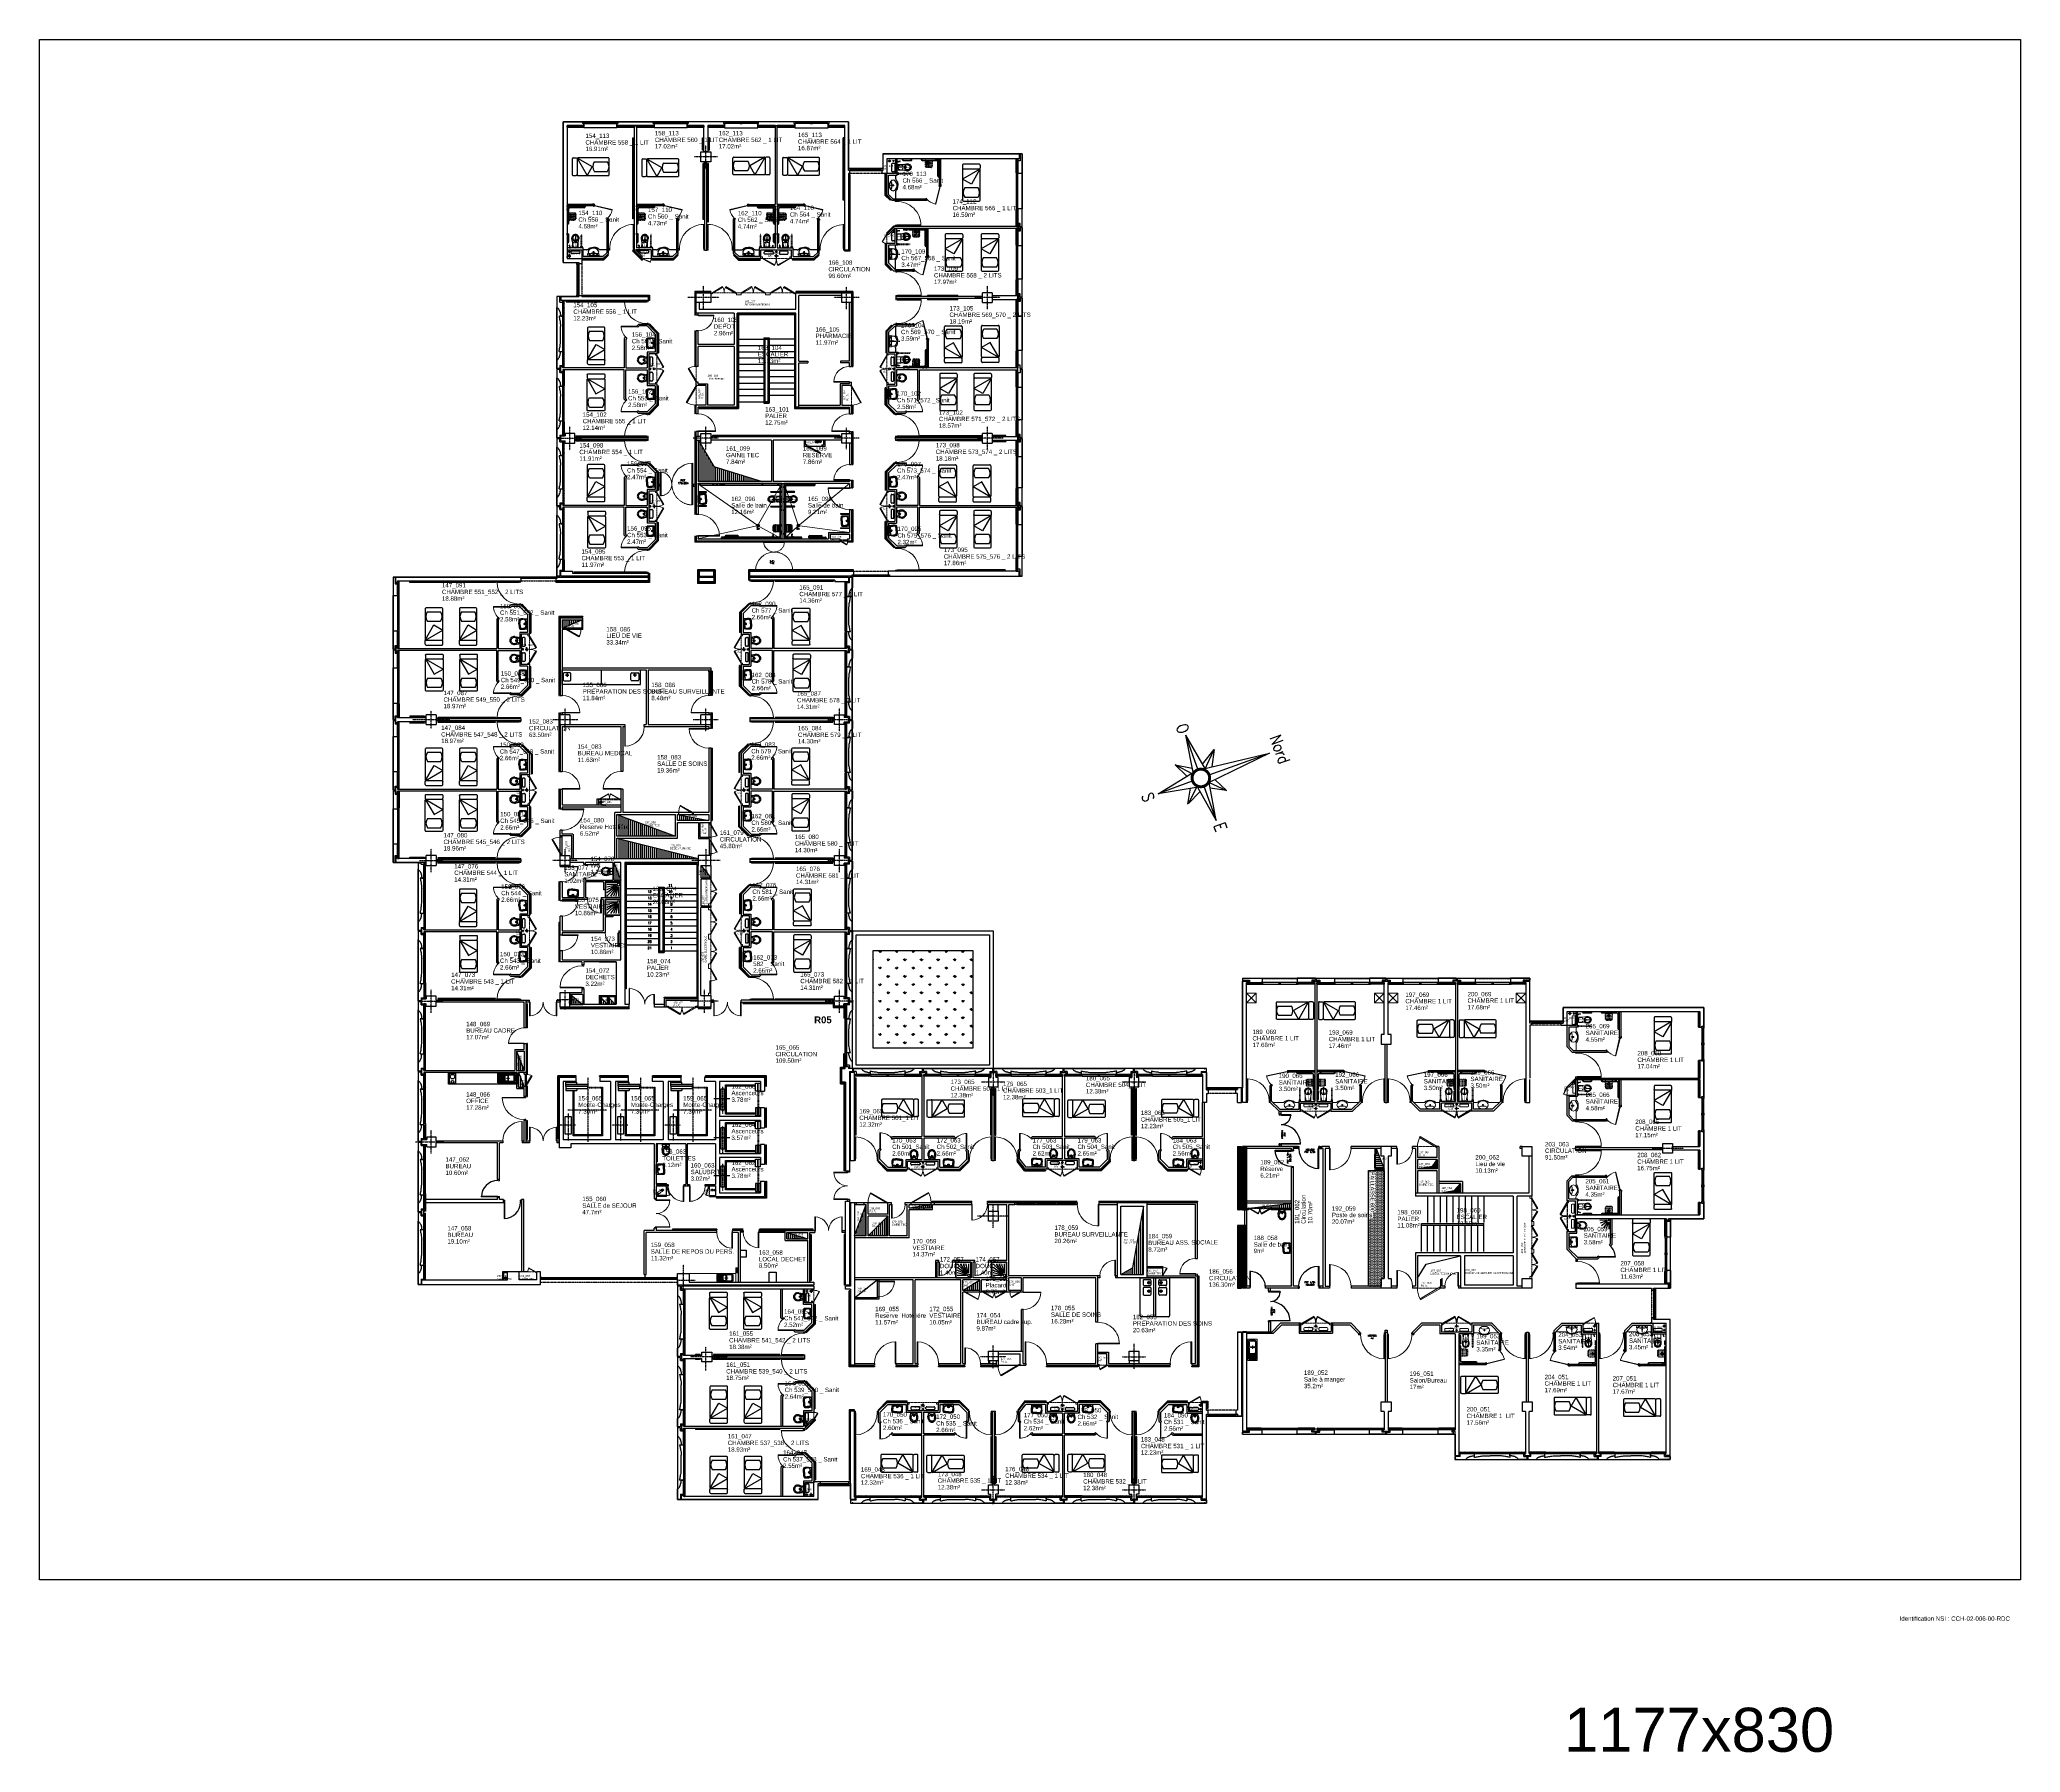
# Paper-space layout '90x70' of a CAD drawing. Header units: metres. Extents: x -630 to 270, y 143 to 922.
# The model-space entities are those that its viewports show. They can reach past a viewport. Long polylines and large blocks are cut down to what shows.
import ezdxf
from ezdxf.enums import TextEntityAlignment as Align

# ---------------------------------------------------------------- set-up
doc = ezdxf.new("R2010")
doc.units = ezdxf.units.M
doc.header["$MEASUREMENT"] = 0
for name, pattern in [('AXES2', [1.125, 0.75, -0.125, 0.125, -0.125]), ('CACHÉ', [0.25, 0.125, -0.125]), ('CONTINU', [0]), ('HIDDEN2', [0.1875, 0.125, -0.0625]), ('POINTILLÉS', [0.1, 0.05, -0.05])]:
    doc.linetypes.add(name, pattern=pattern)
doc.layers.get('0').update_dxf_attribs({"linetype": 'CONTINUOUS'})
for name, color, linetype in [('001 axes', 1, 'CONTINUOUS'), ('001 mur', 7, 'CONTINUOUS'), ('001 Murs', 7, 'CONTINUOUS'), ('002 poteaux', 7, 'CONTINUOUS'), ('003 murs porteurs', 7, 'CONTINUOUS'), ('003 porte', 7, 'CONTINUOUS'), ('004 cloisons', 7, 'CONTINUOUS'), ('004 isolation', 7, 'CONTINUOUS'), ('005 Portes', 7, 'CONTINUOUS'), ('006 sanitaire', 5, 'CONTINUOUS'), ('007 Fenêtre', 7, 'CONTINUOUS'), ('008 electrique', 7, 'CONTINUOUS'), ('009 main courante', 171, 'CONTINUOUS'), ('00_Fmult', 7, 'CONTINUOUS'), ('010 main courante', 7, 'CONTINUOUS'), ('011 S1', 5, 'CONTINUOUS'), ('011 Sanitaire', 5, 'CONTINUOUS'), ('400 Lits', 150, 'CONTINUOUS'), ('A_ACCÈS', 7, 'CONTINUOUS'), ('A_CHASS', 4, 'CONTINUOUS'), ('A_Etiqu_Gaine', 8, 'CONTINUOUS'), ('A_Etiqu_Gaine_code', 8, 'CONTINUOUS'), ('A_Etiqu_Local', 8, 'CONTINUOUS'), ('A_HACH_STRUC', 7, 'CONTINUOUS'), ('A_MUR_CLOI', 7, 'CONTINUOUS'), ('A_MUR_CLOIS', 7, 'CONTINU'), ('A_MURS_ALÈG', 7, 'CONTINU'), ('A_MURS_CLOI', 7, 'CONTINUOUS'), ('A_MURS_STRU', 7, 'CONTINU'), ('A_PORT_Creer', 8, 'CONTINUOUS'), ('A_VEGETATION', 3, 'CONTINUOUS'), ('ARC_A_EQPM_Paillasse', 142, 'CONTINUOUS'), ('CONTOUR', 54, 'CONTINUOUS'), ('maçonnerie', 7, 'CONTINUOUS'), ('PLAN05', 7, 'CONTINUOUS'), ("Protection d'angle", 7, 'CONTINUOUS'), ('TEXTE', 8, 'CONTINU')]:
    doc.layers.add(name, color=color, linetype=linetype)
for name, color, linetype, lineweight in [('003 Mur porteur', 7, 'CONTINUOUS', 18), ('A_EQPM', 142, 'CONTINUOUS', 0), ('A_PORT', 8, 'CONTINUOUS', 0), ('A_PORTE', 7, 'CONTINU', 0), ('A_SANI', 5, 'CONTINU', 0)]:
    doc.layers.add(name, color=color, linetype=linetype, lineweight=lineweight)
doc.styles.add('ARIAL', font='arial.ttf')
doc.styles.add('Attribut', font='arial.ttf')
doc.styles.add('COMPLEX', font='COMPLEX')
doc.styles.add('ROMANS', font='ROMANS')
doc.styles.add('ROMANS8', font='romans8.shx', dxfattribs={"height": 50})
doc.styles.add('TEXT_1', font='arial.ttf', dxfattribs={"height": 0.1})

# ---------------------------------------------------------------- blocks, each defined once
blk = doc.blocks.new("Protection d'angle")
at = {"layer": "Protection d'angle", "color": 7}
blk.add_lwpolyline([(-0.01, 0.35, 0, 0, 0), (-0.01, 0.15, 0, 0, 0), (0, 0.15, 0, 0, 0), (0, 0.14, 0, 0, 0), (-0.01, 0.14, 0, 0, 0), (-0.01, 0.04, 0, 0, 0), (0, 0.01, 0, 0, -0.490349), (0.01, -0.01, 0, 0, -0.490349), (-0.01, 0, 0, 0, 0), (-0.04, 0.01, 0, 0, 0), (-0.14, 0.01, 0, 0, 0), (-0.14, 0, 0, 0, 0), (-0.15, 0, 0, 0, 0), (-0.15, 0.01, 0, 0, 0), (-0.35, 0.01, 0.01, 0.01, 0), (-0.36, 0.01, 0.01, 0.01, 1), (-0.36, 0, 0.01, 0.01, 0), (-0.02, -0.02, 0.01, 0.01, 0.413602), (0.02, -0.02, 0.01, 0.01, 0.414214), (0.02, 0.02, 0.01, 0.01, 0), (0, 0.36, 0.01, 0.01, 1), (-0.01, 0.36, 0.01, 0.01, 0), (-0.01, 0.35, 0, 0, 0)], format="xyseb", dxfattribs=at)
blk = doc.blocks.new('A_Etiqu_Local')
at = {"style": 'Attribut', "flags": 1}
for tag, p in [('CODE_HOPITAL', (-0.45, 1.96)), ('CODE_SITE', (-0.45, 1.74)), ('CODE_BATIMENT', (-0.45, 1.51)), ('CODE_SECTEUR', (-0.45, 1.29)), ('CODE_ETAGE', (-0.45, 1.06)), ('SECTEUR_ACTIVITE', (-0.45, -1.07)), ('NOM_NORMALISE', (-0.45, -0.84)), ('VOLUME', (-0.45, -1.52)), ('SOUS_SECTEUR_ACTIVITE', (-0.45, -1.29)), ('SERVICE', (-0.45, -1.74)), ('CODE_UG', (-0.45, -1.97)), ('ACCES_HANDICAPES', (-0.45, -3.09)), ('CODE_UA', (-0.45, -2.19)), ('CODE_POLE', (-0.45, -2.42)), ('OCCUPANT_EXTERNE', (-0.45, -2.64)), ('DISPONIBILITE', (-0.45, -2.87)), ('AMIANTE', (-0.45, -3.77)), ('NATURE_SOL', (-0.45, -3.32)), ('RISQUE_LABORATOIRE', (-0.45, -3.54))]:
    blk.add_attdef(tag, p, '', height=0.15, dxfattribs=at)
at = {"layer": 'A_Etiqu_Local', "style": 'Attribut'}
for tag, p in [('CODE_PIECE', (-0.44, 0.53)), ('SURFACE', (-0.44, -0.15)), ('NOM_USAGE', (-0.44, 0.19))]:
    blk.add_attdef(tag, p, '', height=0.225, dxfattribs=at)
blk = doc.blocks.new('A_Etiqu_Gaine')
at = {"style": 'Attribut', "flags": 1}
for tag, p in [('CODE_HOPITAL', (-0.43, 0.87)), ('CODE_SITE', (-0.43, 0.72)), ('CODE_BATIMENT', (-0.43, 0.57)), ('CODE_SECTEUR', (-0.43, 0.42)), ('CODE_ETAGE', (-0.43, 0.27)), ('SECTEUR_ACTIVITE', (-0.43, -0.48)), ('SOUS_SECTEUR_ACTIVITE', (-0.43, -0.63)), ('SURFACE', (-0.43, -0.78)), ('CODE_UG', (-0.43, -0.93)), ('CODE_POLE', (-0.43, -1.08)), ('NOM_NORMALISE', (-0.43, -0.33)), ('AMIANTE', (-0.43, -1.23))]:
    blk.add_attdef(tag, p, '', height=0.1, dxfattribs=at)
at = {"layer": 'A_Etiqu_Gaine', "style": 'Attribut'}
blk.add_attdef('NOM_USAGE', (-0.43, -0.18), '', height=0.1, dxfattribs=at)
at = {"layer": 'A_Etiqu_Gaine_code', "style": 'Attribut'}
blk.add_attdef('CODE_PIECE', (-0.43, -0.03), '', height=0.1, dxfattribs=at)
blk = doc.blocks.new('BROCA3-G161')
at = {"layer": '006 sanitaire', "linetype": 'Continuous'}
for points in [[(8.05018, 30.879095), (8.006218, 30.882061), (7.968984, 30.88499), (7.937865, 30.887901), (7.912252, 30.890812), (7.891534, 30.893743), (7.875098, 30.896712), (7.862335, 30.89974), (7.852633, 30.902845), (7.845381, 30.906046), (7.839968, 30.909362), (7.839968, 30.909362), (7.837767, 30.911074), (7.835843, 30.912845), (7.834166, 30.914704), (7.832704, 30.916678), (7.831427, 30.918792), (7.830305, 30.921073), (7.829308, 30.92355), (7.828404, 30.926248), (7.827564, 30.929194), (7.826757, 30.932415), (7.826757, 30.932415), (7.825166, 30.939728), (7.82361, 30.948098), (7.822114, 30.957372), (7.820703, 30.967399), (7.819402, 30.978027), (7.818236, 30.989105), (7.817228, 31.00048), (7.816405, 31.012003), (7.81579, 31.02352), (7.815409, 31.03488)], [(8.046824, 30.879095), (8.090782, 30.882061), (8.128014, 30.88499), (8.159131, 30.887901), (8.184743, 30.890812), (8.205462, 30.893743), (8.221898, 30.896712), (8.234662, 30.89974), (8.244365, 30.902845), (8.251617, 30.906046), (8.257031, 30.909362), (8.257031, 30.909362), (8.259231, 30.911074), (8.261154, 30.912845), (8.262831, 30.914704), (8.264293, 30.916678), (8.265569, 30.918792), (8.26669, 30.921073), (8.267687, 30.92355), (8.26859, 30.926248), (8.269429, 30.929194), (8.270236, 30.932415), (8.270236, 30.932415), (8.271826, 30.939726), (8.273381, 30.948081), (8.274875, 30.957313), (8.276283, 30.967259), (8.277581, 30.977754), (8.278743, 30.988633), (8.279745, 30.999732), (8.280561, 31.010885), (8.281165, 31.021929), (8.281534, 31.032698)]]:
    blk.add_lwpolyline(points, dxfattribs=at)
blk = doc.blocks.new('BROCA3-G162')
at = {"layer": '006 sanitaire', "linetype": 'Continuous'}
for points in [[(8.05018, 31.181126), (8.006218, 31.180733), (7.968984, 31.179865), (7.937865, 31.178559), (7.912252, 31.176854), (7.891534, 31.174787), (7.875098, 31.172396), (7.862335, 31.169719), (7.852633, 31.166794), (7.845381, 31.163659), (7.839968, 31.160352), (7.839968, 31.160352), (7.837767, 31.158641), (7.835843, 31.156869), (7.834166, 31.155011), (7.832704, 31.153038), (7.831427, 31.150924), (7.830305, 31.148642), (7.829308, 31.146166), (7.828404, 31.143469), (7.827564, 31.140523), (7.826757, 31.137302), (7.826757, 31.137302), (7.825166, 31.129988), (7.82361, 31.121619), (7.822114, 31.112344), (7.820703, 31.102317), (7.819402, 31.091688), (7.818236, 31.08061), (7.817228, 31.069234), (7.816405, 31.057711), (7.81579, 31.046194), (7.815409, 31.034834)], [(8.046824, 31.181126), (8.090782, 31.180733), (8.128014, 31.179865), (8.159131, 31.178559), (8.184743, 31.176854), (8.205462, 31.174787), (8.221898, 31.172396), (8.234662, 31.169719), (8.244365, 31.166794), (8.251617, 31.163659), (8.257031, 31.160352), (8.257031, 31.160352), (8.259231, 31.158641), (8.261154, 31.156869), (8.262831, 31.155011), (8.264293, 31.153038), (8.265569, 31.150924), (8.26669, 31.148642), (8.267687, 31.146166), (8.26859, 31.143469), (8.269429, 31.140523), (8.270236, 31.137302), (8.270236, 31.137302), (8.271826, 31.129991), (8.273381, 31.121636), (8.274875, 31.112403), (8.276283, 31.102457), (8.277581, 31.091961), (8.278743, 31.081081), (8.279745, 31.069982), (8.280561, 31.058829), (8.281165, 31.047785), (8.281534, 31.037016)]]:
    blk.add_lwpolyline(points, dxfattribs=at)
blk = doc.blocks.new('BROCA3-G160')
at = {"layer": '011 S1'}
for name in ['BROCA3-G162', 'BROCA3-G161']:
    blk.add_blockref(name, (0, 0), dxfattribs=at)
blk = doc.blocks.new('GEMETO-G8')
at = {"layer": 'PLAN05', "color": 7, "linetype": 'Continuous'}
for p, q in [((782.24, 5926.03), (786.26, 5919.11)), ((782.24, 5926.03), (783.82, 5918.16)), ((782.24, 5926.03), (784.78, 5918.98)), ((785.64, 5919.07), (799.44, 5922.34)), ((785.7, 5920.08), (788.15, 5923.11)), ((786.17, 5918.91), (788.15, 5923.11)), ((799.44, 5922.34), (786.85, 5916.22)), ((787.09, 5917.9), (799.43, 5922.36)), ((788.15, 5923.11), (787.61, 5919.54)), ((776.68, 5914.06), (784.24, 5918.67)), ((780.15, 5919.98), (783.59, 5919.31)), ((782.55, 5917.64), (780.15, 5919.98)), ((783.76, 5918.04), (780.15, 5919.98)), ((788.29, 5916.92), (790.66, 5914.69)), ((776.66, 5914.13), (783.7, 5916.68)), ((785.28, 5915.49), (776.68, 5914.06)), ((782.71, 5911.91), (783.31, 5915.17)), ((784.61, 5915.67), (782.85, 5912.04)), ((785.22, 5914.47), (782.85, 5912.04)), ((784.7, 5915.4), (788.55, 5908.55)), ((786.01, 5915.6), (788.55, 5908.55)), ((786.98, 5916.43), (790.66, 5914.69)), ((788.55, 5908.55), (787.1, 5916.38)), ((790.66, 5914.69), (787.32, 5915.18))]:
    blk.add_line(p, q, dxfattribs=at)
at = {"layer": 'PLAN05', "color": 7, "linetype": 'Continuous', "const_width": 0.6}
blk.add_lwpolyline([(783.6, 5917.41, 1), (787.19, 5917.17, 1)], format="xyb", close=True, dxfattribs=at)
at = {"layer": 'PLAN05', "color": 7, "linetype": 'Continuous', "style": 'COMPLEX', "width": 0.8}
blk.add_text('O', height=2.4, rotation=289.8655, dxfattribs=at).set_placement((780.87, 5926.15), align=Align.RIGHT)
for s, p in [('Nord', (800.44, 5922.73)), ('S', (773.49, 5912.93))]:
    blk.add_text(s, height=2.4, rotation=289.8655, dxfattribs=at).set_placement(p, align=Align.CENTER)
blk.add_text('E', height=2.4, rotation=289.8655, dxfattribs=at).set_placement((787.97, 5907.61))
blk = doc.blocks.new('BROCA5-G1')
at = {"layer": '004 cloisons', "color": 52, "linetype": 'Continuous'}
for p, q in [((43.339897, 3.655227), (45.059898, 3.655227)), ((45.059898, 3.575227), (43.339897, 3.575227))]:
    blk.add_line(p, q, dxfattribs=at)
at = {"layer": '004 cloisons', "color": 7, "linetype": 'Continuous'}
for points in [[(43.259903, 3.575227), (43.259903, 3.655227), (43.339897, 3.655227), (43.339897, 3.575227)], [(44.159904, 3.575227), (44.159904, 3.655227), (44.239899, 3.655227), (44.239899, 3.575227)], [(45.059898, 3.575227), (45.059898, 3.655227), (45.139893, 3.655227), (45.139893, 3.575227)]]:
    blk.add_lwpolyline(points, close=True, dxfattribs=at)
blk = doc.blocks.new('BROCA5-G22')
at = {"layer": '004 cloisons', "color": 52, "linetype": 'Continuous'}
for p, q in [((45.059898, 26.449627), (43.339897, 26.449627)), ((43.339897, 26.369629), (45.059898, 26.369629))]:
    blk.add_line(p, q, dxfattribs=at)
at = {"layer": '004 cloisons', "color": 7, "linetype": 'Continuous'}
for points in [[(43.259903, 26.449627), (43.259903, 26.369629), (43.339897, 26.369629), (43.339897, 26.449627)], [(44.159904, 26.449627), (44.159904, 26.369629), (44.239899, 26.369629), (44.239899, 26.449627)], [(45.059898, 26.449627), (45.059898, 26.369629), (45.139893, 26.369629), (45.139893, 26.449627)]]:
    blk.add_lwpolyline(points, close=True, dxfattribs=at)
blk = doc.blocks.new('BROCA5-G342')
at = {"layer": '004 cloisons', "linetype": 'Continuous'}
for p, q in [((42.050018, 8.574754), (42.250015, 8.574754)), ((42.050018, 8.574754), (42.050018, 4.574875)), ((42.250015, 8.574754), (42.250015, 8.499753)), ((42.250015, 8.499753), (42.250015, 8.499753)), ((42.250015, 8.499753), (42.250015, 4.274876)), ((41.95002, 4.574875), (41.95002, 4.374874)), ((42.050018, 4.574875), (41.95002, 4.574875)), ((42.050018, 4.374874), (41.95002, 4.374874)), ((42.050018, 4.374874), (42.050018, 4.274876)), ((42.250015, 4.274876), (42.050018, 4.274876))]:
    blk.add_line(p, q, dxfattribs=at)
blk = doc.blocks.new('BROCA5-G344')
at = {"layer": '004 cloisons', "linetype": 'Continuous'}
for p, q in [((42.500015, 8.574754), (42.300018, 8.574754)), ((42.300018, 8.574754), (42.300018, 8.499753)), ((42.300018, 8.499753), (42.300018, 8.499753)), ((42.300018, 8.499753), (42.300018, 3.500223)), ((42.500015, 8.574754), (42.500015, 3.575223)), ((42.300018, 3.500223), (42.500015, 3.500223)), ((42.500015, 3.575223), (42.600014, 3.575223)), ((42.500015, 3.500223), (42.600014, 3.500223)), ((42.500015, 3.500223), (42.500015, 3.500223)), ((42.600014, 3.575223), (42.600014, 3.500223))]:
    blk.add_line(p, q, dxfattribs=at)
blk = doc.blocks.new('BROCA5-G389')
at = {"layer": '004 cloisons', "color": 1, "linetype": 'Continuous'}
for p, q in [((40.550011, 4.374874), (41.95002, 4.374874)), ((40.550011, 4.324863), (41.95002, 4.324863)), ((40.550011, 4.274876), (42.050018, 4.274868))]:
    blk.add_line(p, q, dxfattribs=at)
at = {"layer": '004 cloisons', "color": 7, "linetype": 'Continuous'}
for points in [[(40.550011, 4.274876), (40.450012, 4.274876), (40.450012, 4.374874), (40.550011, 4.374874)], [(42.050018, 4.274876), (41.95002, 4.274876), (41.95002, 4.374874), (42.050018, 4.374874)]]:
    blk.add_lwpolyline(points, close=True, dxfattribs=at)
blk = doc.blocks.new('BROCA5-G393')
at = {"layer": '004 cloisons', "color": 5, "linetype": 'Continuous'}
for p, q in [((42.300018, 3.450223), (42.650013, 3.450223)), ((42.300018, 3.350223), (42.300018, 3.450223)), ((42.300018, 3.350223), (43.2999, 3.350223)), ((42.650013, 3.450223), (42.650013, 3.575227)), ((42.650013, 3.575227), (43.2999, 3.575227)), ((43.2999, 3.350223), (43.2999, 3.575227))]:
    blk.add_line(p, q, dxfattribs=at)
blk = doc.blocks.new('BROCA5-G551')
at = {"layer": '004 cloisons', "color": 1, "linetype": 'Continuous'}
for p, q in [((40.550011, 21.074963), (41.95002, 21.074963)), ((40.550011, 21.024952), (41.95002, 21.024952)), ((40.550011, 20.974964), (42.050018, 20.974957))]:
    blk.add_line(p, q, dxfattribs=at)
at = {"layer": '004 cloisons', "color": 7, "linetype": 'Continuous'}
for points in [[(40.550011, 20.974964), (40.450012, 20.974964), (40.450012, 21.074963), (40.550011, 21.074963)], [(42.050018, 20.974964), (41.95002, 20.974964), (41.95002, 21.074963), (42.050018, 21.074963)]]:
    blk.add_lwpolyline(points, close=True, dxfattribs=at)
blk = doc.blocks.new('BROCA5-G554')
at = {"layer": '004 cloisons', "color": 5, "linetype": 'Continuous'}
for p, q in [((42.250015, 21.074966), (42.050018, 21.074966)), ((42.050018, 20.974964), (42.050018, 21.074966)), ((42.050018, 20.324753), (42.050018, 20.774963)), ((42.050018, 20.324753), (42.250015, 20.324753)), ((42.250015, 20.39975), (42.250015, 21.074966)), ((42.250015, 20.39975), (42.250015, 20.39975)), ((42.250015, 20.324753), (42.250015, 20.39975))]:
    blk.add_line(p, q, dxfattribs=at)
blk = doc.blocks.new('BROCA5-G553')
at = {"layer": '004 cloisons', "color": 5, "linetype": 'Continuous'}
for p, q in [((41.95002, 20.774963), (41.95002, 20.974964)), ((42.050018, 20.974964), (41.95002, 20.974964)), ((42.050018, 20.774963), (41.95002, 20.774963))]:
    blk.add_line(p, q, dxfattribs=at)
at = {"layer": '004 cloisons'}
blk.add_blockref('BROCA5-G554', (0, 0), dxfattribs=at)
blk = doc.blocks.new('BROCA5-G556')
at = {"layer": '004 cloisons', "color": 5, "linetype": 'Continuous'}
for p, q in [((42.300018, 26.674631), (42.300018, 26.574631)), ((42.300018, 26.674631), (43.2999, 26.674631)), ((42.300018, 26.574631), (42.650013, 26.574631)), ((42.650013, 26.574631), (42.650013, 26.449627)), ((42.650013, 26.449627), (43.2999, 26.449627)), ((43.2999, 26.674631), (43.2999, 26.449627))]:
    blk.add_line(p, q, dxfattribs=at)
blk = doc.blocks.new('BROCA5-G971')
at = {"layer": '004 cloisons', "color": 5, "linetype": 'Continuous'}
for p, q in [((57.041283, 2.200203), (57.041283, 2.350212)), ((57.766388, 2.350212), (57.041283, 2.350212)), ((57.766388, 2.250206), (57.766388, 2.350212))]:
    blk.add_line(p, q, dxfattribs=at)
for points in [[(57.041283, 2.200203), (56.891388, 2.200203), (56.891388, 2.050201), (57.316391, 2.050201)], [(57.316391, 2.050201), (57.336731, 2.07507), (57.3565, 2.096825), (57.375704, 2.115736), (57.394348, 2.132074), (57.412437, 2.14611), (57.429976, 2.158112), (57.446969, 2.168352), (57.463423, 2.1771), (57.479343, 2.184627), (57.494732, 2.191202), (57.494732, 2.191202), (57.502241, 2.194214), (57.509687, 2.197069), (57.517137, 2.199782), (57.52466, 2.202367), (57.532322, 2.204837), (57.540193, 2.207206), (57.548339, 2.209489), (57.556828, 2.211699), (57.565729, 2.21385), (57.575109, 2.215955), (57.575109, 2.215955), (57.595376, 2.220065), (57.617165, 2.224026), (57.639812, 2.227813), (57.66265, 2.231402), (57.685016, 2.234768), (57.706243, 2.237886), (57.725667, 2.240733), (57.742623, 2.243283), (57.756445, 2.245511), (57.766468, 2.247394)]]:
    blk.add_lwpolyline(points, dxfattribs=at)
blk = doc.blocks.new('BROCA5-G970')
at = {"layer": '004 cloisons'}
blk.add_blockref('BROCA5-G971', (0, 0), dxfattribs=at)
blk = doc.blocks.new('BROCA5-G973')
at = {"layer": '004 cloisons', "color": 5, "linetype": 'Continuous'}
for p, q in [((53.016285, 3.575227), (52.300285, 3.575227)), ((52.300285, 3.350223), (52.300285, 3.575227)), ((53.09137, 3.350223), (52.300285, 3.350223)), ((53.016285, 3.450223), (53.016285, 3.575227)), ((53.09137, 3.450223), (53.016285, 3.450223)), ((53.09137, 3.350223), (53.09137, 3.450223))]:
    blk.add_line(p, q, dxfattribs=at)
blk = doc.blocks.new('BROCA5-G976')
at = {"layer": '004 cloisons', "color": 5, "linetype": 'Continuous'}
for p, q in [((49.675018, 3.450223), (49.850014, 3.450223)), ((49.675018, 3.350223), (49.675018, 3.450223)), ((49.675018, 3.350223), (50.499901, 3.350223)), ((49.850014, 3.450223), (49.850014, 3.575227)), ((49.850014, 3.575227), (50.499901, 3.575227)), ((50.499901, 3.350223), (50.499901, 3.575227))]:
    blk.add_line(p, q, dxfattribs=at)
blk = doc.blocks.new('BROCA5-G977')
at = {"layer": '004 cloisons', "color": 5, "linetype": 'Continuous'}
for p, q in [((46.074921, 3.450223), (46.249916, 3.450223)), ((46.074921, 3.350223), (46.074921, 3.450223)), ((46.074921, 3.350223), (46.999802, 3.350223)), ((46.249916, 3.450223), (46.249916, 3.575227)), ((46.249916, 3.575227), (46.999802, 3.575227)), ((46.999802, 3.350223), (46.999802, 3.575227))]:
    blk.add_line(p, q, dxfattribs=at)
blk = doc.blocks.new('BROCA5-G978')
at = {"layer": '004 cloisons', "color": 5, "linetype": 'Continuous'}
for p, q in [((45.849922, 3.575227), (45.100037, 3.575227)), ((45.100037, 3.350223), (45.100037, 3.575227)), ((46.024918, 3.350223), (45.100037, 3.350223)), ((45.849922, 3.450223), (45.849922, 3.575227)), ((46.024918, 3.450223), (45.849922, 3.450223)), ((46.024918, 3.350223), (46.024918, 3.450223))]:
    blk.add_line(p, q, dxfattribs=at)
blk = doc.blocks.new('BROCA5-G979')
at = {"layer": '004 cloisons', "color": 5, "linetype": 'Continuous'}
for p, q in [((49.450016, 3.575227), (48.800129, 3.575227)), ((48.800129, 3.350223), (48.800129, 3.575227)), ((49.625011, 3.350223), (48.800129, 3.350223)), ((49.450016, 3.450223), (49.450016, 3.575227)), ((49.625011, 3.450223), (49.450016, 3.450223)), ((49.625011, 3.350223), (49.625011, 3.450223))]:
    blk.add_line(p, q, dxfattribs=at)
blk = doc.blocks.new('BROCA5-G980')
at = {"layer": '004 cloisons', "color": 52, "linetype": 'Continuous'}
for p, q in [((47.039894, 3.655227), (48.759895, 3.655227)), ((48.759895, 3.575227), (47.039894, 3.575227))]:
    blk.add_line(p, q, dxfattribs=at)
at = {"layer": '004 cloisons', "color": 7, "linetype": 'Continuous'}
for points in [[(46.9599, 3.575227), (46.9599, 3.655227), (47.039894, 3.655227), (47.039894, 3.575227)], [(47.859901, 3.575227), (47.859901, 3.655227), (47.939896, 3.655227), (47.939896, 3.575227)], [(48.759895, 3.575227), (48.759895, 3.655227), (48.83989, 3.655227), (48.83989, 3.575227)]]:
    blk.add_lwpolyline(points, close=True, dxfattribs=at)
blk = doc.blocks.new('BROCA5-G981')
at = {"layer": '004 cloisons', "color": 52, "linetype": 'Continuous'}
for p, q in [((50.540024, 3.655227), (52.260025, 3.655227)), ((52.260025, 3.575227), (50.540024, 3.575227))]:
    blk.add_line(p, q, dxfattribs=at)
at = {"layer": '004 cloisons', "color": 7, "linetype": 'Continuous'}
for points in [[(50.46003, 3.575227), (50.46003, 3.655227), (50.540024, 3.655227), (50.540024, 3.575227)], [(51.360031, 3.575227), (51.360031, 3.655227), (51.440025, 3.655227), (51.440025, 3.575227)], [(52.260025, 3.575227), (52.260025, 3.655227), (52.340019, 3.655227), (52.340019, 3.575227)]]:
    blk.add_lwpolyline(points, close=True, dxfattribs=at)
blk = doc.blocks.new('BROCA5-G990')
at = {"layer": '004 cloisons', "color": 5, "linetype": 'Continuous'}
for p, q in [((55.966385, 2.350212), (56.69149, 2.350212)), ((55.966385, 2.250206), (55.966385, 2.350212)), ((56.69149, 2.200203), (56.69149, 2.350212))]:
    blk.add_line(p, q, dxfattribs=at)
for points in [[(56.416382, 2.050201), (56.396042, 2.07507), (56.376272, 2.096825), (56.357068, 2.115736), (56.338425, 2.132074), (56.320336, 2.14611), (56.302797, 2.158112), (56.285803, 2.168352), (56.269349, 2.1771), (56.25343, 2.184627), (56.238041, 2.191202), (56.238041, 2.191202), (56.230531, 2.194214), (56.223086, 2.197069), (56.215636, 2.199782), (56.208113, 2.202367), (56.200451, 2.204837), (56.19258, 2.207206), (56.184434, 2.209489), (56.175945, 2.211699), (56.167044, 2.21385), (56.157664, 2.215955), (56.157664, 2.215955), (56.137397, 2.220065), (56.115608, 2.224026), (56.092961, 2.227813), (56.070123, 2.231402), (56.047757, 2.234768), (56.02653, 2.237886), (56.007106, 2.240733), (55.99015, 2.243283), (55.976328, 2.245511), (55.966305, 2.247394)], [(56.69149, 2.200203), (56.841385, 2.200203), (56.841385, 2.050201), (56.416382, 2.050201)]]:
    blk.add_lwpolyline(points, dxfattribs=at)
blk = doc.blocks.new('BROCA5-G989')
at = {"layer": '004 cloisons'}
blk.add_blockref('BROCA5-G990', (0, 0), dxfattribs=at)
blk = doc.blocks.new('BROCA5-G992')
at = {"layer": '004 cloisons', "color": 1, "linetype": 'Continuous'}
for p in [(54.696983, 2.243614), (55.435791, 2.243614)]:
    blk.add_line(p, (54.966385, 2.243614), dxfattribs=at)
blk.add_lwpolyline([(54.166389, 2.160209), (54.217547, 2.172672), (54.268564, 2.184034), (54.319653, 2.194367), (54.371024, 2.203737), (54.422889, 2.212214), (54.475457, 2.219867), (54.52894, 2.226765), (54.583548, 2.232976), (54.639492, 2.23857), (54.696983, 2.243614)], dxfattribs=at)
blk = doc.blocks.new('BROCA5-G991')
at = {"layer": '004 cloisons', "color": 1, "linetype": 'Continuous'}
for points in [[(54.166389, 2.160209), (54.166389, 2.350212), (55.966385, 2.350212), (55.966385, 2.160209)], [(55.966385, 2.160209), (55.915228, 2.172672), (55.86421, 2.184034), (55.813121, 2.194367), (55.76175, 2.203737), (55.709886, 2.212214), (55.657318, 2.219867), (55.603835, 2.226765), (55.549227, 2.232976), (55.493282, 2.23857), (55.435791, 2.243614)]]:
    blk.add_lwpolyline(points, dxfattribs=at)
at = {"layer": '004 cloisons'}
blk.add_blockref('BROCA5-G992', (0, 0), dxfattribs=at)
blk = doc.blocks.new('BROCA5-G1008')
at = {"layer": '005 Portes', "color": 7, "linetype": 'Continuous'}
for points in [[(52.565075, 8.998774), (53.171291, 9.348772), (53.156292, 9.374752), (52.550076, 9.024754)], [(53.935078, 8.998774), (53.328861, 9.348772), (53.343861, 9.374752), (53.950077, 9.024754)]]:
    blk.add_lwpolyline(points, close=True, dxfattribs=at)
at = {"layer": '005 Portes', "color": 3, "linetype": 'Continuous'}
for centre, start, end in [((52.550076, 9.024754), 0.00001, 30.000011), ((53.950077, 9.024754), 150.000011, 180.000005)]:
    blk.add_arc(centre, 0.7, start, end, dxfattribs=at)
blk = doc.blocks.new('BROCA5-G1016')
at = {"layer": '005 Portes', "color": 7, "linetype": 'Continuous'}
for points in [[(45.365009, 8.998774), (45.971226, 9.348772), (45.956226, 9.374752), (45.35001, 9.024754)], [(46.735012, 8.998774), (46.128796, 9.348772), (46.143795, 9.374752), (46.750011, 9.024754)]]:
    blk.add_lwpolyline(points, close=True, dxfattribs=at)
at = {"layer": '005 Portes', "color": 3, "linetype": 'Continuous'}
for centre, start, end in [((45.35001, 9.024754), 359.999983, 29.999984), ((46.750011, 9.024754), 149.999997, 179.999991)]:
    blk.add_arc(centre, 0.7, start, end, dxfattribs=at)
blk = doc.blocks.new('BROCA5-G1096')
at = {"layer": '004 cloisons', "color": 1, "linetype": 'Continuous'}
for p, q in [((57.100014, 24.483267), (58.600014, 24.483267)), ((57.100014, 24.433256), (58.600014, 24.433256)), ((57.100014, 24.383268), (58.700012, 24.383261))]:
    blk.add_line(p, q, dxfattribs=at)
at = {"layer": '004 cloisons', "color": 7, "linetype": 'Continuous'}
for points in [[(57.100014, 24.383268), (57.000015, 24.383268), (57.000015, 24.483267), (57.100014, 24.483267)], [(58.700012, 24.383268), (58.600014, 24.383268), (58.600014, 24.483267), (58.700012, 24.483267)]]:
    blk.add_lwpolyline(points, close=True, dxfattribs=at)
blk = doc.blocks.new('BROCA5-G1099')
at = {"layer": '005 Portes', "color": 7, "linetype": 'Continuous'}
for points in [[(52.565075, 19.900732), (53.171291, 19.550734), (53.156292, 19.524754), (52.550076, 19.874752)], [(53.935078, 19.900732), (53.328861, 19.550734), (53.343861, 19.524754), (53.950077, 19.874752)]]:
    blk.add_lwpolyline(points, close=True, dxfattribs=at)
at = {"layer": '005 Portes', "color": 3, "linetype": 'Continuous'}
for centre, start, end in [((52.550076, 19.874752), 329.999989, 359.999983), ((53.950077, 19.874752), 179.999991, 209.999985)]:
    blk.add_arc(centre, 0.7, start, end, dxfattribs=at)
blk = doc.blocks.new('BROCA5-G1147')
at = {"layer": '004 cloisons', "color": 5, "linetype": 'Continuous'}
for p, q in [((52.300285, 26.674631), (52.300285, 26.449627)), ((53.225166, 26.674631), (52.300285, 26.674631)), ((53.050171, 26.449627), (52.300285, 26.449627)), ((53.050171, 26.574631), (53.050171, 26.449627)), ((53.225166, 26.574631), (53.050171, 26.574631)), ((53.225166, 26.674631), (53.225166, 26.574631))]:
    blk.add_line(p, q, dxfattribs=at)
blk = doc.blocks.new('BROCA5-G1149')
at = {"layer": '004 cloisons', "color": 5, "linetype": 'Continuous'}
for p, q in [((49.675018, 26.674631), (50.499901, 26.674631)), ((49.675018, 26.674631), (49.675018, 26.574631)), ((49.675018, 26.574631), (49.850014, 26.574631)), ((49.850014, 26.574631), (49.850014, 26.449627)), ((49.850014, 26.449627), (50.499901, 26.449627)), ((50.499901, 26.674631), (50.499901, 26.449627))]:
    blk.add_line(p, q, dxfattribs=at)
blk = doc.blocks.new('BROCA5-G1151')
at = {"layer": '004 cloisons', "color": 52, "linetype": 'Continuous'}
for p, q in [((48.7598, 26.449627), (47.039799, 26.449627)), ((47.039799, 26.369629), (48.7598, 26.369629))]:
    blk.add_line(p, q, dxfattribs=at)
at = {"layer": '004 cloisons', "color": 7, "linetype": 'Continuous'}
for points in [[(46.959805, 26.449627), (46.959805, 26.369629), (47.039799, 26.369629), (47.039799, 26.449627)], [(47.859806, 26.449627), (47.859806, 26.369629), (47.9398, 26.369629), (47.9398, 26.449627)], [(48.7598, 26.449627), (48.7598, 26.369629), (48.839794, 26.369629), (48.839794, 26.449627)]]:
    blk.add_lwpolyline(points, close=True, dxfattribs=at)
blk = doc.blocks.new('BROCA5-G1152')
at = {"layer": '004 cloisons', "color": 5, "linetype": 'Continuous'}
for p, q in [((46.074921, 26.674631), (46.999802, 26.674631)), ((46.074921, 26.674631), (46.074921, 26.574631)), ((46.074921, 26.574631), (46.249916, 26.574631)), ((46.249916, 26.574631), (46.249916, 26.449627)), ((46.249916, 26.449627), (46.999802, 26.449627)), ((46.999802, 26.674631), (46.999802, 26.449627))]:
    blk.add_line(p, q, dxfattribs=at)
blk = doc.blocks.new('BROCA5-G1153')
at = {"layer": '004 cloisons', "color": 5, "linetype": 'Continuous'}
for p, q in [((45.100037, 26.674631), (45.100037, 26.449627)), ((46.024918, 26.674631), (45.100037, 26.674631)), ((45.849922, 26.449627), (45.100037, 26.449627)), ((45.849922, 26.574631), (45.849922, 26.449627)), ((46.024918, 26.574631), (45.849922, 26.574631)), ((46.024918, 26.674631), (46.024918, 26.574631))]:
    blk.add_line(p, q, dxfattribs=at)
blk = doc.blocks.new('BROCA5-G1154')
at = {"layer": '004 cloisons', "color": 5, "linetype": 'Continuous'}
for p, q in [((48.800129, 26.674631), (48.800129, 26.449627)), ((49.625011, 26.674631), (48.800129, 26.674631)), ((49.450016, 26.449627), (48.800129, 26.449627)), ((49.450016, 26.574631), (49.450016, 26.449627)), ((49.625011, 26.574631), (49.450016, 26.574631)), ((49.625011, 26.674631), (49.625011, 26.574631))]:
    blk.add_line(p, q, dxfattribs=at)
blk = doc.blocks.new('BROCA5-G1158')
at = {"layer": '004 cloisons', "color": 52, "linetype": 'Continuous'}
for p, q in [((52.259899, 26.449627), (50.539898, 26.449627)), ((50.539898, 26.369629), (52.259899, 26.369629))]:
    blk.add_line(p, q, dxfattribs=at)
at = {"layer": '004 cloisons', "color": 7, "linetype": 'Continuous'}
for points in [[(50.459904, 26.449627), (50.459904, 26.369629), (50.539898, 26.369629), (50.539898, 26.449627)], [(51.359905, 26.449627), (51.359905, 26.369629), (51.439899, 26.369629), (51.439899, 26.449627)], [(52.259899, 26.449627), (52.259899, 26.369629), (52.339893, 26.369629), (52.339893, 26.449627)]]:
    blk.add_lwpolyline(points, close=True, dxfattribs=at)
blk = doc.blocks.new('BROCA5-G1159')
at = {"layer": '004 cloisons', "color": 52, "linetype": 'Continuous'}
for p, q in [((55.960049, 26.449627), (54.240047, 26.449627)), ((54.240047, 26.369629), (55.960049, 26.369629))]:
    blk.add_line(p, q, dxfattribs=at)
at = {"layer": '004 cloisons', "color": 7, "linetype": 'Continuous'}
for points in [[(54.160053, 26.449627), (54.160053, 26.369629), (54.240047, 26.369629), (54.240047, 26.449627)], [(55.060055, 26.449627), (55.060055, 26.369629), (55.140049, 26.369629), (55.140049, 26.449627)], [(55.960049, 26.449627), (55.960049, 26.369629), (56.040043, 26.369629), (56.040043, 26.449627)]]:
    blk.add_lwpolyline(points, close=True, dxfattribs=at)
blk = doc.blocks.new('BROCA5-G1160')
at = {"layer": '004 cloisons', "color": 5, "linetype": 'Continuous'}
for p, q in [((57.000069, 26.674631), (56.000187, 26.674631)), ((56.000187, 26.674631), (56.000187, 26.449627)), ((56.650074, 26.449627), (56.000187, 26.449627)), ((57.000069, 26.574631), (56.650074, 26.574631)), ((56.650074, 26.574631), (56.650074, 26.449627)), ((57.000069, 26.674631), (57.000069, 26.574631))]:
    blk.add_line(p, q, dxfattribs=at)
blk = doc.blocks.new('BROCA5-G1161')
at = {"layer": '004 cloisons', "color": 5, "linetype": 'Continuous'}
for p, q in [((53.275169, 26.674631), (54.20005, 26.674631)), ((53.275169, 26.674631), (53.275169, 26.574631)), ((53.275169, 26.574631), (53.450165, 26.574631)), ((53.450165, 26.574631), (53.450165, 26.449627)), ((53.450165, 26.449627), (54.20005, 26.449627)), ((54.20005, 26.674631), (54.20005, 26.449627))]:
    blk.add_line(p, q, dxfattribs=at)
blk = doc.blocks.new('BROCA4-G957')
at = {"layer": '004 cloisons', "color": 1, "linetype": 'Continuous'}
for p, q in [((65.799568, 16.849983), (65.799561, 15.249981)), ((65.849564, 16.849983), (65.849564, 16.099981)), ((65.899559, 15.249981), (65.899567, 16.849983)), ((65.849564, 15.999983), (65.849564, 15.249981))]:
    blk.add_line(p, q, dxfattribs=at)
at = {"layer": '004 cloisons', "color": 7, "linetype": 'Continuous'}
for points in [[(65.799568, 16.849983), (65.799568, 16.949982), (65.899567, 16.949982), (65.899567, 16.849983)], [(65.799561, 15.149982), (65.799561, 15.249981), (65.899559, 15.249981), (65.899559, 15.149982)], [(65.799568, 15.999983), (65.799568, 16.099981), (65.899567, 16.099981), (65.899567, 15.999983)]]:
    blk.add_lwpolyline(points, close=True, dxfattribs=at)
blk = doc.blocks.new('BROCA4-G1077')
at = {"layer": '004 cloisons', "color": 1, "linetype": 'Continuous'}
for p, q in [((63.911427, 13.375127), (63.911411, 11.775125)), ((63.961414, 13.375127), (63.961414, 12.625125)), ((64.011429, 11.775125), (64.011429, 13.375127)), ((63.961414, 12.525126), (63.961414, 11.775125))]:
    blk.add_line(p, q, dxfattribs=at)
at = {"layer": '004 cloisons', "color": 7, "linetype": 'Continuous'}
for points in [[(63.911427, 13.375127), (63.911427, 13.475125), (64.011429, 13.475125), (64.011429, 13.375127)], [(63.911427, 12.525126), (63.911427, 12.625125), (64.011429, 12.625125), (64.011429, 12.525126)], [(63.911411, 11.675126), (63.911411, 11.775125), (64.011429, 11.775125), (64.011429, 11.675126)]]:
    blk.add_lwpolyline(points, close=True, dxfattribs=at)
blk = doc.blocks.new('BROCA4-G1076')
at = {"layer": '005 Portes', "color": 7, "linetype": 'Continuous'}
for points in [[(58.925999, 15.184748), (58.576, 14.578531), (58.550018, 14.593531), (58.900017, 15.199747)], [(58.925999, 13.814745), (58.576, 14.420961), (58.550018, 14.405962), (58.900017, 13.799746)]]:
    blk.add_lwpolyline(points, close=True, dxfattribs=at)
at = {"layer": '005 Portes', "color": 3, "linetype": 'Continuous'}
for centre, start, end in [((58.900017, 15.199747), 239.999979, 269.999973), ((58.900017, 13.799746), 89.999989, 119.99999)]:
    blk.add_arc(centre, 0.7, start, end, dxfattribs=at)
blk = doc.blocks.new('BROCA4-G1075')
at = {"layer": '005 Portes', "color": 6, "linetype": 'CACHÉ'}
blk.add_line((58.900017, 15.199747), (58.900017, 13.799746), dxfattribs=at)
at = {"layer": '005 Portes', "color": 7, "linetype": 'Continuous'}
for points in [[(58.900017, 15.199747), (58.980019, 15.199747), (58.980019, 15.279749), (58.900017, 15.279749)], [(58.900017, 13.719744), (58.980019, 13.719744), (58.980019, 13.799746), (58.900017, 13.799746)]]:
    blk.add_lwpolyline(points, close=True, dxfattribs=at)
at = {"layer": '005 Portes'}
blk.add_blockref('BROCA4-G1076', (0, 0), dxfattribs=at)
blk = doc.blocks.new('BROCA4-G1170')
at = {"layer": '004 cloisons', "color": 1, "linetype": 'Continuous'}
for p, q in [((65.799568, 20.524237), (65.799561, 18.924234)), ((65.849564, 20.524237), (65.849564, 19.774235)), ((65.899559, 18.924234), (65.899567, 20.524237)), ((65.849564, 19.674236), (65.849564, 18.924234))]:
    blk.add_line(p, q, dxfattribs=at)
at = {"layer": '004 cloisons', "color": 7, "linetype": 'Continuous'}
for points in [[(65.799568, 20.524237), (65.799568, 20.624235), (65.899567, 20.624235), (65.899567, 20.524237)], [(65.799568, 19.674236), (65.799568, 19.774235), (65.899567, 19.774235), (65.899567, 19.674236)], [(65.799561, 18.824236), (65.799561, 18.924234), (65.899559, 18.924234), (65.899559, 18.824236)]]:
    blk.add_lwpolyline(points, close=True, dxfattribs=at)
blk = doc.blocks.new('BROCA4-G1181')
at = {"layer": '004 cloisons', "color": 1, "linetype": 'Continuous'}
for p, q in [((65.799561, 24.12495), (65.799561, 22.524948)), ((65.849564, 24.12495), (65.849564, 23.374949)), ((65.899551, 22.524948), (65.899567, 24.12495)), ((65.849564, 23.27495), (65.849564, 22.524948))]:
    blk.add_line(p, q, dxfattribs=at)
at = {"layer": '004 cloisons', "color": 7, "linetype": 'Continuous'}
for points in [[(65.799561, 24.12495), (65.799561, 24.224949), (65.899567, 24.224949), (65.899567, 24.12495)], [(65.799561, 23.27495), (65.799561, 23.374949), (65.899567, 23.374949), (65.899567, 23.27495)], [(65.799561, 22.42495), (65.799561, 22.524948), (65.899551, 22.524948), (65.899551, 22.42495)]]:
    blk.add_lwpolyline(points, close=True, dxfattribs=at)
blk = doc.blocks.new('BROCA4-G1047')
at = {"layer": '004 cloisons', "color": 1, "linetype": 'Continuous'}
for p in [(61.89698, 2.243614), (62.635788, 2.243614)]:
    blk.add_line(p, (62.166382, 2.243614), dxfattribs=at)
blk.add_lwpolyline([(61.366386, 2.160209), (61.417543, 2.172672), (61.468561, 2.184034), (61.51965, 2.194367), (61.571021, 2.203737), (61.622886, 2.212214), (61.675454, 2.219867), (61.728937, 2.226765), (61.783545, 2.232976), (61.839489, 2.23857), (61.89698, 2.243614)], dxfattribs=at)
blk = doc.blocks.new('BROCA4-G1046')
at = {"layer": '004 cloisons', "color": 1, "linetype": 'Continuous'}
for points in [[(61.366386, 2.160209), (61.366386, 2.350212), (63.166382, 2.350212), (63.166382, 2.160209)], [(63.166382, 2.160209), (63.115225, 2.172672), (63.064207, 2.184034), (63.013118, 2.194367), (62.961747, 2.203737), (62.909883, 2.212214), (62.857314, 2.219867), (62.803832, 2.226765), (62.749224, 2.232976), (62.693279, 2.23857), (62.635788, 2.243614)]]:
    blk.add_lwpolyline(points, dxfattribs=at)
at = {"layer": '004 cloisons'}
blk.add_blockref('BROCA4-G1047', (0, 0), dxfattribs=at)
blk = doc.blocks.new('BROCA4-G1045')
at = {"layer": '004 cloisons', "color": 5, "linetype": 'Continuous'}
for p, q in [((63.166382, 2.350212), (63.891491, 2.350212)), ((63.166382, 2.250206), (63.166382, 2.350212)), ((63.891491, 2.200203), (63.891491, 2.350212))]:
    blk.add_line(p, q, dxfattribs=at)
for points in [[(63.616379, 2.050201), (63.596039, 2.07507), (63.576269, 2.096825), (63.557065, 2.115736), (63.538421, 2.132074), (63.520333, 2.14611), (63.502794, 2.158112), (63.4858, 2.168352), (63.469346, 2.1771), (63.453427, 2.184627), (63.438037, 2.191202), (63.438037, 2.191202), (63.430528, 2.194214), (63.423083, 2.197069), (63.415633, 2.199782), (63.40811, 2.202367), (63.400448, 2.204837), (63.392577, 2.207206), (63.384431, 2.209489), (63.375942, 2.211699), (63.367041, 2.21385), (63.357661, 2.215955), (63.357661, 2.215955), (63.337394, 2.220065), (63.315605, 2.224026), (63.292958, 2.227813), (63.27012, 2.231402), (63.247754, 2.234768), (63.226527, 2.237886), (63.207103, 2.240733), (63.190147, 2.243283), (63.176325, 2.245511), (63.166302, 2.247394)], [(64.051376, 2.050201), (63.616379, 2.050201)], [(63.891491, 2.200203), (64.166382, 2.200203), (64.166382, 2.050201), (64.081375, 2.050201)]]:
    blk.add_lwpolyline(points, dxfattribs=at)
blk.add_arc((64.066376, 2.050201), 0.015, 359.999983, 180.000005, dxfattribs=at)
blk = doc.blocks.new('BROCA4-G1044')
at = {"layer": '004 cloisons', "color": 5, "linetype": 'Continuous'}
for p, q in [((60.641281, 2.200203), (60.641281, 2.350212)), ((61.366386, 2.350212), (60.641281, 2.350212)), ((61.366386, 2.250206), (61.366386, 2.350212))]:
    blk.add_line(p, q, dxfattribs=at)
for points in [[(60.641281, 2.200203), (60.491386, 2.200203), (60.491386, 2.050201), (60.916389, 2.050201)], [(60.916389, 2.050201), (60.936729, 2.07507), (60.956499, 2.096825), (60.975703, 2.115736), (60.994347, 2.132074), (61.012435, 2.14611), (61.029974, 2.158112), (61.046968, 2.168352), (61.063422, 2.1771), (61.079341, 2.184627), (61.094731, 2.191202), (61.094731, 2.191202), (61.10224, 2.194214), (61.109685, 2.197069), (61.117136, 2.199782), (61.124658, 2.202367), (61.132321, 2.204837), (61.140191, 2.207206), (61.148337, 2.209489), (61.156827, 2.211699), (61.165727, 2.21385), (61.175107, 2.215955), (61.175107, 2.215955), (61.195374, 2.220065), (61.217164, 2.224026), (61.23981, 2.227813), (61.262649, 2.231402), (61.285014, 2.234768), (61.306242, 2.237886), (61.325666, 2.240733), (61.342621, 2.243283), (61.356443, 2.245511), (61.366467, 2.247394)]]:
    blk.add_lwpolyline(points, dxfattribs=at)
blk = doc.blocks.new('BROCA4-G1043')
at = {"layer": '004 cloisons'}
blk.add_blockref('BROCA4-G1044', (0, 0), dxfattribs=at)
blk = doc.blocks.new('BROCA4-G1042')
at = {"layer": '004 cloisons', "color": 5, "linetype": 'Continuous'}
for p, q in [((59.566383, 2.350212), (60.291489, 2.350212)), ((59.566383, 2.250206), (59.566383, 2.350212)), ((60.291489, 2.200203), (60.291489, 2.350212))]:
    blk.add_line(p, q, dxfattribs=at)
for points in [[(60.01638, 2.050201), (59.99604, 2.07507), (59.976271, 2.096825), (59.957067, 2.115736), (59.938423, 2.132074), (59.920334, 2.14611), (59.902796, 2.158112), (59.885802, 2.168352), (59.869348, 2.1771), (59.853429, 2.184627), (59.838039, 2.191202), (59.838039, 2.191202), (59.83053, 2.194214), (59.823084, 2.197069), (59.815634, 2.199782), (59.808112, 2.202367), (59.800449, 2.204837), (59.792579, 2.207206), (59.784433, 2.209489), (59.775943, 2.211699), (59.767042, 2.21385), (59.757662, 2.215955), (59.757662, 2.215955), (59.737396, 2.220065), (59.715606, 2.224026), (59.69296, 2.227813), (59.670121, 2.231402), (59.647755, 2.234768), (59.626528, 2.237886), (59.607104, 2.240733), (59.590148, 2.243283), (59.576326, 2.245511), (59.566303, 2.247394)], [(60.291489, 2.200203), (60.441383, 2.200203), (60.441383, 2.050201), (60.01638, 2.050201)]]:
    blk.add_lwpolyline(points, dxfattribs=at)
blk = doc.blocks.new('BROCA4-G1041')
at = {"layer": '004 cloisons'}
blk.add_blockref('BROCA4-G1042', (0, 0), dxfattribs=at)
blk = doc.blocks.new('BROCA4-G972')
at = {"layer": '004 cloisons', "color": 5, "linetype": 'Continuous'}
for p, q in [((57.041283, 2.200203), (57.041283, 2.350212)), ((57.766388, 2.350212), (57.041283, 2.350212)), ((57.766388, 2.250206), (57.766388, 2.350212))]:
    blk.add_line(p, q, dxfattribs=at)
for points in [[(57.041283, 2.200203), (56.891388, 2.200203), (56.891388, 2.050201), (57.316391, 2.050201)], [(57.316391, 2.050201), (57.336731, 2.07507), (57.3565, 2.096825), (57.375704, 2.115736), (57.394348, 2.132074), (57.412437, 2.14611), (57.429976, 2.158112), (57.446969, 2.168352), (57.463423, 2.1771), (57.479343, 2.184627), (57.494732, 2.191202), (57.494732, 2.191202), (57.502241, 2.194214), (57.509687, 2.197069), (57.517137, 2.199782), (57.52466, 2.202367), (57.532322, 2.204837), (57.540193, 2.207206), (57.548339, 2.209489), (57.556828, 2.211699), (57.565729, 2.21385), (57.575109, 2.215955), (57.575109, 2.215955), (57.595376, 2.220065), (57.617165, 2.224026), (57.639812, 2.227813), (57.66265, 2.231402), (57.685016, 2.234768), (57.706243, 2.237886), (57.725667, 2.240733), (57.742623, 2.243283), (57.756445, 2.245511), (57.766468, 2.247394)]]:
    blk.add_lwpolyline(points, dxfattribs=at)
blk = doc.blocks.new('BROCA4-G971')
at = {"layer": '004 cloisons'}
blk.add_blockref('BROCA4-G972', (0, 0), dxfattribs=at)
blk = doc.blocks.new('BROCA4-G968')
at = {"layer": '004 cloisons', "color": 1, "linetype": 'Continuous'}
for p in [(58.296982, 2.243614), (59.035789, 2.243614)]:
    blk.add_line(p, (58.566383, 2.243614), dxfattribs=at)
blk.add_lwpolyline([(57.766388, 2.160209), (57.817545, 2.172672), (57.868563, 2.184034), (57.919652, 2.194367), (57.971023, 2.203737), (58.022887, 2.212214), (58.075455, 2.219867), (58.128938, 2.226765), (58.183546, 2.232976), (58.23949, 2.23857), (58.296982, 2.243614)], dxfattribs=at)
blk = doc.blocks.new('BROCA4-G967')
at = {"layer": '004 cloisons', "color": 1, "linetype": 'Continuous'}
for points in [[(57.766388, 2.160209), (57.766388, 2.350212), (59.566383, 2.350212), (59.566383, 2.160209)], [(59.566383, 2.160209), (59.515226, 2.172672), (59.464209, 2.184034), (59.41312, 2.194367), (59.361748, 2.203737), (59.309884, 2.212214), (59.257316, 2.219867), (59.203833, 2.226765), (59.149225, 2.232976), (59.093281, 2.23857), (59.035789, 2.243614)]]:
    blk.add_lwpolyline(points, dxfattribs=at)
at = {"layer": '004 cloisons'}
blk.add_blockref('BROCA4-G968', (0, 0), dxfattribs=at)
blk = doc.blocks.new('BROCA4-G1080')
at = {"layer": '004 cloisons', "color": 1, "linetype": 'Continuous'}
for p, q in [((63.316006, 10.724754), (63.315998, 9.224758)), ((63.365993, 10.724754), (63.365993, 9.324757)), ((63.416004, 10.724754), (63.416004, 9.324757))]:
    blk.add_line(p, q, dxfattribs=at)
at = {"layer": '004 cloisons', "color": 7, "linetype": 'Continuous'}
for points in [[(63.316006, 10.724754), (63.316006, 10.824753), (63.416004, 10.824753), (63.416004, 10.724754)], [(63.316006, 9.224758), (63.316006, 9.324757), (63.416004, 9.324757), (63.416004, 9.224758)]]:
    blk.add_lwpolyline(points, close=True, dxfattribs=at)
blk = doc.blocks.new('BROCA4-G1069')
at = {"layer": '011 Sanitaire', "linetype": 'Continuous'}
for points in [[(59.078861, 13.189302), (59.081828, 13.233265), (59.084756, 13.270499), (59.087667, 13.301618), (59.090578, 13.32723), (59.093509, 13.347949), (59.096479, 13.364384), (59.099506, 13.377148), (59.102611, 13.38685), (59.105812, 13.394102), (59.109128, 13.399515), (59.109128, 13.399515), (59.11084, 13.401716), (59.112612, 13.403639), (59.114471, 13.405317), (59.116444, 13.406779), (59.118558, 13.408056), (59.12084, 13.409178), (59.123316, 13.410175), (59.126014, 13.411079), (59.12896, 13.411919), (59.132181, 13.412726), (59.132181, 13.412726), (59.139495, 13.414317), (59.147864, 13.415873), (59.157138, 13.417369), (59.167165, 13.41878), (59.177793, 13.420081), (59.188871, 13.421247), (59.200247, 13.422255), (59.211769, 13.423078), (59.223286, 13.423693), (59.234646, 13.424074)], [(59.078861, 13.192659), (59.081828, 13.148701), (59.084756, 13.111469), (59.087667, 13.080352), (59.090578, 13.05474), (59.093509, 13.034021), (59.096479, 13.017585), (59.099506, 13.004821), (59.102611, 12.995118), (59.105812, 12.987866), (59.109128, 12.982452), (59.109128, 12.982452), (59.11084, 12.980252), (59.112612, 12.978329), (59.114471, 12.976651), (59.116444, 12.97519), (59.118558, 12.973914), (59.12084, 12.972793), (59.123316, 12.971796), (59.126014, 12.970893), (59.12896, 12.970054), (59.132181, 12.969247), (59.132181, 12.969247), (59.139492, 12.967657), (59.147847, 12.966102), (59.157079, 12.964608), (59.167025, 12.963199), (59.17752, 12.961902), (59.1884, 12.960739), (59.199498, 12.959738), (59.210652, 12.958922), (59.221695, 12.958318), (59.232464, 12.957949)]]:
    blk.add_lwpolyline(points, dxfattribs=at)
blk = doc.blocks.new('BROCA4-G1070')
at = {"layer": '011 Sanitaire', "linetype": 'Continuous'}
for points in [[(59.380894, 13.189302), (59.380501, 13.233265), (59.379633, 13.270499), (59.378328, 13.301618), (59.376622, 13.32723), (59.374555, 13.347949), (59.372164, 13.364384), (59.369487, 13.377148), (59.366562, 13.38685), (59.363427, 13.394102), (59.36012, 13.399515), (59.36012, 13.399515), (59.358409, 13.401716), (59.356637, 13.403639), (59.354779, 13.405317), (59.352806, 13.406779), (59.350692, 13.408056), (59.34841, 13.409178), (59.345934, 13.410175), (59.343237, 13.411079), (59.340291, 13.411919), (59.33707, 13.412726), (59.33707, 13.412726), (59.329756, 13.414317), (59.321386, 13.415873), (59.312112, 13.417369), (59.302084, 13.41878), (59.291455, 13.420081), (59.280377, 13.421247), (59.269, 13.422255), (59.257478, 13.423078), (59.24596, 13.423693), (59.2346, 13.424074)], [(59.380894, 13.192659), (59.380501, 13.148701), (59.379633, 13.111469), (59.378328, 13.080352), (59.376622, 13.05474), (59.374555, 13.034021), (59.372164, 13.017585), (59.369487, 13.004821), (59.366562, 12.995118), (59.363427, 12.987866), (59.36012, 12.982452), (59.36012, 12.982452), (59.358409, 12.980252), (59.356637, 12.978329), (59.354779, 12.976651), (59.352806, 12.97519), (59.350692, 12.973914), (59.34841, 12.972793), (59.345934, 12.971796), (59.343237, 12.970893), (59.340291, 12.970054), (59.33707, 12.969247), (59.33707, 12.969247), (59.329758, 12.967657), (59.321404, 12.966102), (59.31217, 12.964608), (59.302224, 12.963199), (59.291728, 12.961902), (59.280848, 12.960739), (59.269749, 12.959738), (59.258595, 12.958922), (59.247551, 12.958318), (59.236782, 12.957949)]]:
    blk.add_lwpolyline(points, dxfattribs=at)
blk = doc.blocks.new('BROCA2-G980')
at = {"layer": '003 porte', "color": 7, "linetype": 'Continuous'}
for points in [[(42.612572, 14.926459), (43.119011, 14.634069), (43.10648, 14.612366), (42.600044, 14.904756)], [(43.75708, 14.926459), (43.250645, 14.634069), (43.263176, 14.612366), (43.769611, 14.904756)]]:
    blk.add_lwpolyline(points, close=True, dxfattribs=at)
at = {"layer": '003 porte', "color": 3, "linetype": 'Continuous'}
for centre, start, end in [((42.600044, 14.904756), 330.000016, 0.000005), ((43.769611, 14.904756), 180.000005, 209.999999)]:
    blk.add_arc(centre, 0.584783, start, end, dxfattribs=at)
blk = doc.blocks.new('BROCA2-G1096')
at = {"layer": '003 porte', "color": 7, "linetype": 'Continuous'}
blk.add_lwpolyline([(43.570015, 17.974754), (43.570015, 17.174759), (43.600014, 17.174759), (43.600014, 17.974754)], close=True, dxfattribs=at)
at = {"layer": '003 porte', "color": 3, "linetype": 'Continuous'}
blk.add_arc((43.600014, 17.974754), 0.8, 179.999964, 270.000001, dxfattribs=at)
blk = doc.blocks.new('P120-bt10')
for p, q in [((0.03, 1.33), (0.03, 0.1)), ((0.07, 1.33), (0.07, 0.1)), ((0.03, 0.1), (0, 0.1)), ((0, 0.1), (0, 0)), ((0.05, 0), (0, 0)), ((0.03, 0.1), (0.07, 0.1)), ((0.03, 0.1), (0.03, 0.06)), ((0.03, 0.06), (0.05, 0.06)), ((0.05, 0.06), (0.05, 0)), ((1.25, 0.06), (1.25, 0)), ((1.25, 0.06), (1.26, 0.06)), ((1.25, 0), (1.3, 0)), ((1.26, 0.1), (1.3, 0.1)), ((1.26, 0.1), (1.26, 0.06)), ((1.3, 0.1), (1.3, 0))]:
    blk.add_line(p, q)
blk.add_arc((0.03, 0.1), 1.23, 0, 90)
at = {"style": 'ROMANS8'}
for tag, p in [('DEF', (0.67, 0.22)), ('DIM', (0.66, 0.1))]:
    blk.add_attdef(tag, text='', height=0.08, dxfattribs=at).set_placement(p, align=Align.CENTER)
blk = doc.blocks.new('BATI-10')
for p, q in [((0, 0.1), (0, 0)), ((0, 0.1), (0.035, 0.1)), ((0, 0), (0.05, 0)), ((0.035, 0.1), (0.035, 0.06)), ((0.035, 0.06), (0.05, 0.06)), ((0.05, 0.06), (0.05, 0))]:
    blk.add_line(p, q)
blk = doc.blocks.new('P100bt10')
for p, q in [((0.04, 1.13), (0.04, 0.1)), ((0.08, 1.13), (0.08, 0.1)), ((0.04, 0.1), (0.08, 0.1))]:
    blk.add_line(p, q)
blk.add_arc((0.04, 0.1), 1.03, 0, 90)
blk.add_blockref('BATI-10', (0, 0))
at = {"xscale": -1}
blk.add_blockref('BATI-10', (1.1, 0), dxfattribs=at)
at = {"style": 'ROMANS8'}
for tag, p in [('DEF', (0.5, 0.26)), ('DIM', (0.49, 0.13))]:
    blk.add_attdef(tag, text='', height=0.08, dxfattribs=at).set_placement(p, align=Align.CENTER)
blk = doc.blocks.new('P80bt10')
for p, q in [((0, 0.1), (0, 0)), ((0, 0.1), (0.03, 0.1)), ((0, 0), (0.05, 0)), ((0.03, 0.1), (0.03, 0.06)), ((0.03, 0.06), (0.05, 0.06)), ((0.03, 0.93), (0.03, 0.1)), ((0.03, 0.1), (0.08, 0.1)), ((0.05, 0.06), (0.05, 0)), ((0.08, 0.93), (0.08, 0.1)), ((0.87, 0.06), (0.85, 0.06)), ((0.85, 0.06), (0.85, 0)), ((0.9, 0), (0.85, 0)), ((0.87, 0.1), (0.87, 0.06)), ((0.9, 0.1), (0.87, 0.1)), ((0.9, 0.1), (0.9, 0))]:
    blk.add_line(p, q)
blk.add_arc((0.03, 0.1), 0.83, 0, 90)
at = {"style": 'ROMANS8'}
for tag, p in [('DEF', (0.42, 0.24)), ('DIM', (0.41, 0.12))]:
    blk.add_attdef(tag, text='', height=0.08, dxfattribs=at).set_placement(p, align=Align.CENTER)
blk = doc.blocks.new('PV100-50bt10')
for p, q in [((1.52, 1.1), (1.52, 0.1)), ((1.53, 1.1), (1.52, 1.1)), ((1.53, 1.1), (1.53, 0.1)), ((0, 0.1), (0, 0)), ((0, 0.1), (0.03, 0.1)), ((0, 0), (0.05, 0)), ((0.03, 0.1), (0.03, 0.06)), ((0.03, 0.06), (0.05, 0.06)), ((0.03, 0.6), (0.03, 0.1)), ((0.03, 0.6), (0.06, 0.6)), ((0.03, 0.1), (0.06, 0.1)), ((0.05, 0.06), (0.05, 0)), ((0.06, 0.6), (0.06, 0.1)), ((1.53, 0.1), (1.52, 0.1)), ((1.53, 0.06), (1.52, 0.06)), ((1.52, 0.06), (1.52, 0)), ((1.57, 0), (1.52, 0)), ((1.53, 0.1), (1.53, 0.06)), ((1.57, 0.1), (1.53, 0.1)), ((1.57, 0.1), (1.57, 0))]:
    blk.add_line(p, q)
for centre, radius, start, end in [((1.54, 0.1), 1, 91.1671, 179.9904), ((0.03, 0.1), 0.501, 0.0454, 87.6163)]:
    blk.add_arc(centre, radius, start, end)
at = {"style": 'ROMANS8'}
for tag, p in [('DEF', (1.04, 0.24)), ('DIM', (1.03, 0.12))]:
    blk.add_attdef(tag, text='', height=0.08, rotation=360, dxfattribs=at).set_placement(p, align=Align.CENTER)
blk = doc.blocks.new('-P175bt10')
at = {"layer": 'A_PORT', "linetype": 'Continuous'}
for p, q in [((0.04, 1.17), (0.04, 0.1)), ((0.09, 1.17), (0.09, 0.1)), ((0, 0.1), (0, 0)), ((0, 0.1), (0.04, 0.1)), ((0.04, 0.1), (0.09, 0.1)), ((0.04, 0.1), (0.04, 0.05)), ((0.04, -0.97), (0.04, 0.1)), ((0.09, -0.97), (0.09, 0.1)), ((1.66, 0.7), (1.66, 0.1)), ((1.66, 0.1), (1.71, 0.1)), ((1.66, -0.5), (1.66, 0.1)), ((1.71, 0.7), (1.71, 0.1)), ((1.71, 0.1), (1.71, 0.05)), ((1.75, 0.1), (1.71, 0.1)), ((1.71, -0.5), (1.71, 0.1)), ((1.75, 0.1), (1.75, 0))]:
    blk.add_line(p, q, dxfattribs=at)
at = {"layer": 'A_PORT'}
for p, q in [((0, 0), (0.09, 0)), ((1.75, 0), (1.66, 0))]:
    blk.add_line(p, q, dxfattribs=at)
at = {"layer": 'A_PORT', "linetype": 'Continuous'}
for centre, radius, start, end in [((0.04, 0.1), 1.07, 0, 90), ((1.71, 0.1), 0.601, 90, 180)]:
    blk.add_arc(centre, radius, start, end, dxfattribs=at)
at = {"layer": 'A_PORT', "linetype": 'CACHÉ'}
for centre, radius, start, end in [((0.04, 0.1), 1.07, 270, 0), ((1.71, 0.1), 0.601, 180, 270)]:
    blk.add_arc(centre, radius, start, end, dxfattribs=at)
at = {"layer": 'A_PORT', "linetype": 'Continuous', "style": 'ROMANS8'}
for tag, p in [('175X204', (0.53, 0.1)), ('PCF', (0.54, 0.24))]:
    blk.add_attdef(tag, text='', height=0.0933, dxfattribs=at).set_placement(p, align=Align.CENTER)

msp = doc.modelspace()

# ---------------------------------------------------------------- hatches: boundary and pattern name
at = {"layer": 'A_HACH_STRUC', "linetype": 'Continuous'}
h = msp.add_hatch(dxfattribs=at)
h.set_pattern_fill('ANSI31', color=8, scale=0.3, angle=-88.5553, style=0)
h.set_pattern_definition([(316.4447, (187.000224, 60.270877), (0.02583954, 0.0271766), [])])
h.paths.add_polyline_path([(187.2, 63.52), (187, 63.52), (187, 60.27), (187.2, 60.27)])
h.paths.add_polyline_path([(187.45, 63.52), (187.25, 63.52), (187.25, 60.27), (187.45, 60.27)])
h = msp.add_hatch(dxfattribs=at)
h.set_pattern_fill('ANSI31', color=8, scale=0.3, angle=-88.5553, style=0)
h.set_pattern_definition([(316.4447, (187.000224, 56.270876), (0.02583954, 0.0271766), [])])
h.paths.add_polyline_path([(187.2, 59.47), (187, 59.47), (187, 59.37), (187, 56.27), (187.2, 56.27), (187.2, 56.35)])
h.paths.add_polyline_path([(187.45, 59.47), (187.25, 59.47), (187.25, 56.35), (187.25, 56.27), (187.45, 56.27)])
at = {"layer": 'A_MURS_CLOI'}
for points in [[(165.54, 99.61, 0.746825), (165.42, 99.57, 0.144935), (165.43, 99.54)], [(165.69, 99.61, 0.746825), (165.57, 99.58, 0.144935), (165.58, 99.54)]]:
    msp.add_hatch(color=8, dxfattribs=at).paths.add_polyline_path(points)
at = {"layer": 'A_PORT_Creer'}
h = msp.add_hatch(color=8, dxfattribs=at)
h.dxf.hatch_style = 1
h.paths.add_polyline_path([(190.1, 63.52), (189.85, 63.52), (189.85, 63.42), (190.1, 63.42)])
h = msp.add_hatch(color=8, dxfattribs=at)
h.dxf.hatch_style = 1
h.paths.add_polyline_path([(191.3, 63.52), (191.2, 63.52), (191.2, 63.42), (191.3, 63.42)])
at = {"layer": 'ARC_A_EQPM_Paillasse'}
h = msp.add_hatch(dxfattribs=at)
h.set_pattern_fill('DOTS', color=8)
h.paths.add_polyline_path([(193.7, 62.29), (194, 62.29), (194.02, 62.29), (194.5, 62.29), (194.5, 56.77), (194.35, 56.77), (194.35, 56.37), (193.7, 56.37)])

# ---------------------------------------------------------------- linework, layer by layer
at = {"layer": '001 axes', "color": 8, "linetype": 'CACHÉ'}
for p, q in [((159.8, 113.55), (159.8, 114.75)), ((160.4, 114.15), (159.2, 114.15)), ((159.68, 106.35), (159.68, 107.55)), ((167, 106.35), (167, 107.5)), ((174.2, 106.35), (174.2, 107.55)), ((160.48, 106.95), (158.88, 106.95)), ((167.65, 106.95), (166.35, 106.95)), ((174.85, 106.95), (173.55, 106.95)), ((152.85, 99.15), (152.85, 100.35)), ((159.8, 99.15), (159.8, 100.35)), ((174.2, 99.15), (174.2, 100.35)), ((152.26, 99.75), (153.44, 99.75)), ((160.45, 99.75), (159.15, 99.75)), ((167.65, 99.75), (166.35, 99.75)), ((167, 99.2), (167, 100.3)), ((175, 99.75), (173.7, 99.75)), ((146.7, 85.35), (144.8, 85.35)), ((145.75, 84.9), (145.75, 85.8)), ((153.25, 85.35), (151.95, 85.35)), ((152.6, 84.75), (152.6, 85.95)), ((160.45, 85.35), (159.15, 85.35)), ((159.8, 84.75), (159.8, 85.95)), ((167.22, 85.35), (166.03, 85.35)), ((166.63, 84.75), (166.63, 85.95)), ((145.16, 78.15), (146.34, 78.15)), ((145.75, 77.55), (145.75, 78.75)), ((153.24, 78.15), (151.96, 78.15)), ((152.6, 77.55), (152.6, 78.75)), ((160.53, 78.15), (159.08, 78.15)), ((159.8, 78.75), (159.8, 77.55)), ((167.22, 78.15), (166.03, 78.15)), ((166.63, 77.55), (166.63, 78.75)), ((145.16, 70.95), (146.34, 70.95)), ((145.75, 70.35), (145.75, 71.55)), ((153.03, 71.02), (152.17, 71.02)), ((152.6, 70.53), (152.6, 71.51)), ((160.45, 70.95), (159, 70.95)), ((159.73, 70.35), (159.73, 71.55)), ((167.35, 70.95), (165.9, 70.95)), ((166.63, 70.35), (166.63, 71.55)), ((174.5, 67.55), (174.5, 66.1)), ((181.7, 67.41), (181.7, 66.23)), ((173.9, 66.82), (175.1, 66.82)), ((181.1, 66.82), (182.3, 66.82)), ((145.75, 63.15), (145.75, 64.35)), ((144.95, 63.75), (146.4, 63.75)), ((175.3, 59.95), (173.7, 59.95)), ((174.5, 59.35), (174.5, 60.55)), ((158.65, 55.87), (158.65, 57.47)), ((158.35, 56.67), (159.25, 56.67)), ((160.9, 52.75), (159, 52.75)), ((159.8, 52.06), (159.8, 53.26)), ((175.15, 52.75), (173.85, 52.75)), ((174.5, 52.15), (174.5, 53.35)), ((181.1, 52.75), (182.3, 52.75)), ((181.7, 52.12), (181.7, 53.42)), ((174.5, 45.22), (174.5, 46.67)), ((173.9, 45.95), (175.1, 45.95)), ((181.1, 45.95), (182.3, 45.95)), ((181.7, 45.35), (181.7, 46.54))]:
    msp.add_line(p, q, dxfattribs=at)
at = {"layer": '001 mur', "color": 8, "linetype": 'Continuous'}
for p, q in [((187.45, 60.35), (189.75, 60.62)), ((187.65, 60.37), (187.65, 60.35)), ((187.75, 60.39), (187.75, 60.35)), ((187.85, 60.4), (187.85, 60.35)), ((187.95, 60.41), (187.95, 60.35)), ((188.05, 60.42), (188.05, 60.35)), ((188.15, 60.43), (188.15, 60.35)), ((188.25, 60.44), (188.25, 60.35)), ((188.35, 60.46), (188.35, 60.35)), ((188.45, 60.47), (188.45, 60.35)), ((188.55, 60.48), (188.55, 60.35)), ((188.65, 60.49), (188.65, 60.35)), ((188.72, 60.27), (188.72, 60.35)), ((189.75, 60.35), (188.72, 60.35)), ((189.75, 60.27), (188.72, 60.27)), ((188.75, 60.5), (188.75, 60.35)), ((188.85, 60.51), (188.85, 60.35)), ((188.95, 60.53), (188.95, 60.35)), ((189.05, 60.54), (189.05, 60.35)), ((189.15, 60.55), (189.15, 60.35)), ((189.25, 60.56), (189.25, 60.35)), ((189.35, 60.57), (189.35, 60.35)), ((189.45, 60.59), (189.45, 60.35)), ((189.55, 60.6), (189.55, 60.35)), ((189.65, 60.61), (189.65, 60.35))]:
    msp.add_line(p, q, dxfattribs=at)
msp.add_lwpolyline([(187.45, 60.27), (187.45, 60.35), (187.55, 60.35), (187.55, 60.27)], close=True, dxfattribs=at)
at = {"layer": '001 Murs', "color": 8}
for p, q in [((189.75, 63.35), (189.85, 63.35)), ((197.46, 56.37), (197.46, 56.78)), ((197.4, 56.27), (197.4, 56.72)), ((187, 54.02), (187.45, 54.02))]:
    msp.add_line(p, q, dxfattribs=at)
at = {"layer": '002 poteaux', "color": 8, "linetype": 'Continuous'}
for points in [[(194.5, 69.25), (194.35, 69.25), (194.35, 68.75), (194.85, 68.75), (194.85, 69.25), (194.7, 69.25)], [(194.5, 49.95), (194.35, 49.95), (194.35, 50.45), (194.85, 50.45), (194.85, 49.95), (194.7, 49.95)], [(201.72, 49.95), (201.57, 49.95), (201.57, 50.45), (202.07, 50.45), (202.07, 49.95), (201.92, 49.95)]]:
    msp.add_lwpolyline(points, dxfattribs=at)
for points in [[(201.55, 63.02), (201.55, 63.52), (202.05, 63.52), (202.05, 63.02)], [(201.55, 56.27), (201.55, 56.77), (202.05, 56.77), (202.05, 56.27)]]:
    msp.add_lwpolyline(points, close=True, dxfattribs=at)
at = {"layer": '003 Mur porteur', "color": 8, "linetype": 'Continuous'}
for p, q in [((204.17, 68.42), (203.95, 68.64)), ((204.17, 64.9), (203.95, 65.12)), ((204.15, 61.94), (203.94, 61.72))]:
    msp.add_line(p, q, dxfattribs=at)
at = {"layer": '003 murs porteurs', "color": 8, "linetype": 'POINTILLÉS'}
for p, q in [((187.55, 71.97), (187.25, 71.97)), ((187.55, 71.9), (187.55, 71.97)), ((187.45, 71.9), (187.55, 71.9)), ((187.55, 48.95), (187.25, 48.95)), ((187.45, 49.02), (187.55, 49.02)), ((187.55, 49.02), (187.55, 48.95))]:
    msp.add_line(p, q, dxfattribs=at)
at = {"layer": '003 murs porteurs', "color": 8, "linetype": 'CACHÉ'}
for p, q in [((188.25, 72.12), (190.05, 72.12)), ((191.95, 72.12), (193.75, 72.12)), ((195.45, 72.12), (197.25, 72.12)), ((199.15, 72.12), (200.95, 72.12)), ((203.55, 69.72), (202.05, 69.72)), ((186.9, 66.22), (185.5, 66.22)), ((208.17, 56.17), (208.17, 54.77)), ((186.9, 50.02), (185.5, 50.02)), ((188.25, 48.8), (190.05, 48.8)), ((191.95, 48.8), (193.75, 48.8)), ((195.45, 48.8), (197.25, 48.8)), ((198.67, 47.5), (201.37, 47.5))]:
    msp.add_line(p, q, dxfattribs=at)
at = {"layer": '003 murs porteurs', "color": 8, "linetype": 'Continuous'}
for p, q in [((201.65, 71.9), (201.65, 71.97)), ((201.65, 71.97), (201.95, 71.97)), ((201.95, 69.83), (201.95, 71.97)), ((194.5, 69.25), (194.5, 71.9)), ((194.7, 69.25), (194.7, 71.9)), ((201.75, 71.9), (201.65, 71.9)), ((201.75, 71.9), (201.75, 65.77)), ((203.65, 69.83), (203.65, 70.62)), ((203.85, 69.72), (203.85, 70.42)), ((203.85, 70.42), (210.65, 70.42)), ((202.05, 69.83), (201.95, 69.83)), ((201.95, 69.72), (201.95, 67.02)), ((202.05, 69.72), (201.95, 69.72)), ((202.05, 69.72), (202.05, 69.83)), ((203.55, 69.83), (203.65, 69.83)), ((203.55, 69.72), (203.55, 69.83)), ((203.55, 69.72), (203.85, 69.72)), ((201.95, 65.77), (201.95, 66.94)), ((201.75, 65.77), (201.95, 65.77)), ((209.04, 59.72), (209.04, 59.82)), ((209.04, 59.72), (208.94, 59.72)), ((209.09, 59.67), (208.94, 59.67)), ((209.09, 59.77), (209.14, 59.77)), ((209.09, 59.67), (209.09, 59.77)), ((209.14, 57.17), (209.14, 56.27)), ((209.04, 56.47), (204.3, 56.47)), ((204.3, 56.47), (204.3, 56.27)), ((204.3, 56.27), (208.17, 56.27)), ((208.27, 56.27), (209.04, 56.27)), ((209.09, 56.52), (208.94, 56.52)), ((209.04, 56.27), (209.04, 56.47)), ((209.09, 56.52), (209.09, 56.27)), ((209.09, 56.27), (209.14, 56.27)), ((208.17, 54.77), (208.17, 54.47)), ((208.17, 54.77), (208.27, 54.77)), ((208.27, 54.67), (208.27, 54.77)), ((208.17, 54.47), (208.92, 54.47)), ((209.12, 54.67), (208.27, 54.67)), ((208.92, 47.8), (208.92, 54.47)), ((209.12, 47.7), (209.12, 54.67)), ((201.72, 49.95), (201.72, 47.8)), ((201.92, 47.8), (201.92, 49.95)), ((201.69, 47.8), (201.69, 47.7)), ((201.72, 47.8), (201.69, 47.8)), ((201.69, 47.7), (201.94, 47.7)), ((202.76, 47.8), (201.92, 47.8)), ((201.94, 47.8), (201.94, 47.7)), ((205.37, 47.8), (204.48, 47.8)), ((205.29, 47.8), (205.29, 47.7)), ((205.29, 47.7), (205.54, 47.7)), ((206.36, 47.8), (205.47, 47.8)), ((205.54, 47.8), (205.54, 47.7)), ((208.92, 47.8), (208.08, 47.8)), ((208.89, 47.7), (208.89, 47.8)), ((209.12, 47.7), (208.89, 47.7))]:
    msp.add_line(p, q, dxfattribs=at)
for points in [[(190.95, 71.9), (190.85, 71.9), (190.85, 71.97), (191.15, 71.97), (191.15, 71.9), (191.05, 71.9)], [(194.5, 71.9), (194.45, 71.9), (194.45, 71.97), (194.75, 71.97), (194.75, 71.9), (194.7, 71.9)], [(198.25, 71.9), (198.35, 71.9), (198.35, 71.97), (198.05, 71.97), (198.05, 71.9), (198.15, 71.9)], [(203.65, 70.62), (210.85, 70.62), (210.85, 69.67)], [(210.57, 70.42), (210.57, 69.62)], [(210.65, 69.62), (210.65, 70.42)], [(210.57, 69.62), (210.75, 69.62)], [(210.75, 67.92), (210.57, 67.92), (210.57, 67.02), (210.65, 67.02)], [(210.65, 66.02), (210.65, 67.92)], [(210.65, 66.92), (210.57, 66.92), (210.57, 66.02)], [(210.85, 67.87), (210.85, 66.07)], [(210.57, 66.02), (210.75, 66.02)], [(210.65, 64.32), (210.57, 64.32), (210.57, 63.52)], [(210.65, 63.52), (210.65, 64.32), (210.75, 64.32)], [(210.85, 64.27), (210.85, 62.35)], [(210.65, 63.32), (209.25, 63.32), (209.25, 63.52), (210.65, 63.52)], [(210.75, 62.35), (210.57, 62.35), (210.57, 63.32)], [(210.65, 63.32), (210.65, 62.35)], [(204.29, 60.02), (210.65, 60.02)], [(208.94, 59.82), (204.29, 59.82)], [(208.94, 59.82), (208.94, 58.92), (208.86, 58.92), (208.86, 59.82)], [(210.85, 60.6), (210.85, 59.82), (209.04, 59.82)], [(210.65, 60.02), (210.57, 60.02), (210.57, 60.65)], [(210.57, 60.65), (210.75, 60.65)], [(210.65, 60.65), (210.65, 60.02)], [(209.14, 59.77), (209.14, 58.87), (208.96, 58.87)], [(208.94, 56.47), (208.94, 57.12), (208.86, 57.12), (208.86, 56.47)], [(209.14, 57.17), (208.96, 57.17)], [(190.95, 49.02), (190.85, 49.02), (190.85, 48.95), (191.15, 48.95), (191.15, 49.02), (191.05, 49.02)], [(201.92, 47.8), (201.92, 47.88), (202.76, 47.88)], [(202.68, 47.88), (202.68, 47.8)], [(202.76, 47.88), (202.76, 47.8)], [(204.48, 47.8), (204.48, 47.88), (205.37, 47.88)], [(204.56, 47.88), (204.56, 47.8)], [(205.37, 47.88), (205.37, 47.8)], [(205.47, 47.8), (205.47, 47.88), (206.36, 47.88)], [(206.28, 47.88), (206.28, 47.8)], [(206.36, 47.88), (206.36, 47.8)], [(208.08, 47.8), (208.08, 47.88), (208.92, 47.88)], [(208.16, 47.88), (208.16, 47.8)]]:
    msp.add_lwpolyline(points, dxfattribs=at)
at = {"layer": '003 porte', "color": 8, "linetype": 'CACHÉ'}
msp.add_line((188.72, 60.35), (187.55, 60.35), dxfattribs=at)
at = {"layer": '004 cloisons', "color": 8, "linetype": 'Continuous'}
for p, q in [((187.25, 71.97), (187.55, 71.97)), ((187.25, 65.85), (187.25, 71.97)), ((187.55, 71.9), (187.55, 71.97)), ((187.45, 65.77), (187.45, 71.9)), ((187.45, 71.9), (187.55, 71.9)), ((190.95, 71.9), (190.95, 65.82)), ((191.05, 71.9), (191.05, 65.82)), ((198.15, 71.9), (198.15, 65.82)), ((198.25, 71.9), (198.25, 65.82)), ((204.31, 69.72), (204.31, 70.42)), ((204.38, 69.64), (204.38, 70.42)), ((206.54, 69.13), (206.54, 70.42)), ((206.61, 69.1), (206.61, 70.42)), ((203.85, 68.62), (203.85, 69.72)), ((203.85, 69.72), (204.31, 69.72)), ((203.95, 68.64), (203.95, 69.64)), ((203.95, 69.64), (204.38, 69.64)), ((206.57, 69.07), (206.59, 69.05)), ((206.61, 69.1), (206.58, 69.08)), ((206.63, 69.09), (206.59, 69.05)), ((206.61, 69.16), (206.63, 69.16)), ((206.63, 69.09), (206.63, 69.16)), ((194.55, 65.77), (194.55, 68.75)), ((194.65, 65.77), (194.65, 68.75)), ((204.12, 68.35), (203.85, 68.62)), ((204.12, 68.35), (205.86, 68.35)), ((204.17, 68.42), (205.83, 68.42)), ((205.8, 68.35), (205.8, 68.33)), ((205.86, 68.33), (205.8, 68.33)), ((205.91, 68.38), (205.86, 68.33)), ((205.88, 68.38), (205.86, 68.35)), ((205.91, 68.38), (205.89, 68.39)), ((204.3, 66.92), (203.95, 66.57)), ((204.3, 66.15), (204.3, 66.92)), ((204.38, 66.09), (204.38, 66.92)), ((206.54, 65.61), (206.54, 66.92)), ((206.61, 65.58), (206.61, 66.92)), ((203.85, 66.57), (203.95, 66.57)), ((203.85, 65.1), (203.85, 66.15)), ((203.85, 66.15), (204.3, 66.15)), ((203.95, 65.12), (203.95, 66.09)), ((203.95, 66.09), (204.38, 66.09)), ((187.25, 65.77), (187.25, 65.85)), ((187.45, 65.77), (187.25, 65.77)), ((188.67, 65.77), (189.12, 65.32)), ((188.74, 65.84), (189.16, 65.42)), ((189.12, 65.32), (190.22, 65.32)), ((189.16, 65.42), (190.14, 65.42)), ((190.14, 65.42), (190.14, 65.82)), ((190.14, 65.82), (190.95, 65.82)), ((190.22, 65.32), (190.22, 65.74)), ((190.22, 65.74), (191.78, 65.74)), ((191.05, 65.82), (191.86, 65.82)), ((191.78, 65.32), (191.78, 65.74)), ((191.78, 65.32), (192.88, 65.32)), ((191.86, 65.42), (191.86, 65.82)), ((191.86, 65.42), (192.84, 65.42)), ((193.26, 65.84), (192.84, 65.42)), ((193.33, 65.77), (192.88, 65.32)), ((194.55, 65.77), (194.65, 65.77)), ((195.87, 65.77), (196.32, 65.32)), ((195.94, 65.84), (196.36, 65.42)), ((197.42, 65.32), (196.32, 65.32)), ((197.34, 65.42), (196.36, 65.42)), ((198.15, 65.82), (197.34, 65.82)), ((197.34, 65.42), (197.34, 65.82)), ((198.98, 65.74), (197.42, 65.74)), ((197.42, 65.32), (197.42, 65.74)), ((199.06, 65.82), (198.25, 65.82)), ((198.98, 65.32), (198.98, 65.74)), ((200.08, 65.32), (198.98, 65.32)), ((199.06, 65.42), (199.06, 65.82)), ((200.04, 65.42), (199.06, 65.42)), ((200.46, 65.84), (200.04, 65.42)), ((200.53, 65.77), (200.08, 65.32)), ((204.12, 64.83), (203.85, 65.1)), ((204.17, 64.9), (205.83, 64.9)), ((205.91, 64.86), (205.86, 64.81)), ((205.88, 64.85), (205.86, 64.83)), ((205.91, 64.86), (205.89, 64.87)), ((206.57, 65.55), (206.59, 65.53)), ((206.61, 65.58), (206.58, 65.56)), ((206.63, 65.57), (206.59, 65.53)), ((206.61, 65.64), (206.63, 65.64)), ((206.63, 65.57), (206.63, 65.64)), ((204.12, 64.83), (205.86, 64.83)), ((205.8, 64.83), (205.8, 64.81)), ((205.86, 64.81), (205.8, 64.81)), ((195.14, 63.52), (194.85, 63.52)), ((195.14, 63.42), (194.85, 63.42)), ((195.14, 63.42), (195.14, 63.52)), ((195.94, 63.42), (195.94, 63.52)), ((196.2, 63.52), (195.94, 63.52)), ((196.1, 63.42), (195.94, 63.42)), ((196.1, 63.42), (196.1, 60.97)), ((196.2, 63.52), (196.2, 62.95)), ((197.2, 62.95), (196.2, 62.95)), ((197.2, 62.85), (196.2, 62.85)), ((197.03, 62.6), (197.2, 62.85)), ((197.3, 63.52), (197.2, 63.52)), ((197.2, 62.85), (197.2, 62.37)), ((197.3, 63.52), (197.3, 61.12)), ((201.45, 63.42), (201.45, 63.52)), ((201.55, 63.52), (201.45, 63.52)), ((201.55, 63.42), (201.45, 63.42)), ((201.9, 63.02), (201.9, 61.12)), ((202.05, 63.02), (202.05, 60.97)), ((204.29, 63.37), (204.29, 63.47)), ((204.29, 63.47), (208.75, 63.47)), ((204.29, 63.37), (208.75, 63.37)), ((196.2, 62.37), (196.97, 62.51)), ((197.2, 62.37), (196.2, 62.37)), ((197.2, 62.27), (196.2, 62.27)), ((196.25, 62.37), (196.25, 62.38)), ((196.3, 62.37), (196.3, 62.39)), ((196.35, 62.37), (196.35, 62.4)), ((196.4, 62.37), (196.4, 62.41)), ((196.45, 62.37), (196.45, 62.42)), ((196.5, 62.37), (196.5, 62.42)), ((196.55, 62.37), (196.55, 62.43)), ((196.6, 62.37), (196.6, 62.44)), ((196.65, 62.37), (196.65, 62.45)), ((196.7, 62.37), (196.7, 62.46)), ((196.75, 62.37), (196.75, 62.47)), ((196.97, 62.51), (197.03, 62.6)), ((197, 62.55), (197, 62.37)), ((204.1, 62.01), (203.85, 61.76)), ((204.1, 62.01), (205.86, 62.01)), ((204.15, 61.94), (205.83, 61.94)), ((205.86, 62.03), (205.8, 62.03)), ((205.8, 62.01), (205.8, 62.03)), ((205.91, 61.98), (205.86, 62.03)), ((205.88, 61.99), (205.86, 62.01)), ((205.91, 61.98), (205.89, 61.97)), ((198.81, 61.12), (196.1, 61.12)), ((201.1, 60.97), (196.1, 60.97)), ((196.72, 60.97), (196.72, 60.93)), ((196.72, 60.9), (196.72, 59.64)), ((197.04, 60.97), (197.04, 60.93)), ((197.04, 60.9), (197.04, 59.64)), ((197.82, 61.72), (197.3, 61.72)), ((198.4, 61.62), (197.3, 61.62)), ((197.3, 61.12), (198.07, 61.26)), ((197.36, 60.97), (197.36, 60.93)), ((197.36, 60.9), (197.36, 59.64)), ((197.4, 61.12), (197.4, 61.14)), ((197.45, 61.12), (197.45, 61.15)), ((197.5, 61.12), (197.5, 61.16)), ((197.55, 61.12), (197.55, 61.17)), ((197.6, 61.12), (197.6, 61.17)), ((197.65, 61.12), (197.65, 61.18)), ((197.68, 60.97), (197.68, 60.93)), ((197.68, 60.9), (197.68, 59.64)), ((197.7, 61.12), (197.7, 61.19)), ((197.75, 61.12), (197.75, 61.2)), ((197.8, 61.12), (197.8, 61.21)), ((198.5, 61.72), (197.83, 61.72)), ((197.85, 61.12), (197.85, 61.22)), ((198, 60.97), (198, 60.93)), ((198, 60.9), (198, 59.64)), ((198.07, 61.26), (198.4, 61.62)), ((198.1, 61.29), (198.1, 61.12)), ((198.32, 60.97), (198.32, 60.93)), ((198.32, 60.9), (198.32, 59.64)), ((198.4, 61.62), (198.4, 61.12)), ((198.5, 61.72), (198.5, 61.12)), ((198.64, 60.97), (198.64, 60.93)), ((198.64, 60.9), (198.64, 59.64)), ((201.9, 61.12), (198.81, 61.12)), ((198.96, 60.97), (198.96, 60.93)), ((198.96, 60.9), (198.96, 59.64)), ((199.28, 60.97), (199.28, 60.93)), ((199.28, 60.9), (199.28, 59.64)), ((199.6, 60.97), (199.6, 60.93)), ((199.6, 60.9), (199.6, 59.64)), ((201.1, 60.97), (201.1, 58.07)), ((201.3, 56.37), (201.3, 60.97)), ((202.05, 60.97), (201.3, 60.97)), ((203.85, 60.73), (203.85, 61.76)), ((203.94, 60.83), (203.94, 61.72)), ((203.94, 60.83), (204.38, 60.83)), ((206.54, 61.23), (206.54, 60.02)), ((206.57, 61.29), (206.59, 61.31)), ((206.61, 61.26), (206.58, 61.28)), ((206.63, 61.27), (206.59, 61.31)), ((206.61, 61.26), (206.61, 60.02)), ((206.61, 61.21), (206.63, 61.21)), ((206.63, 61.27), (206.63, 61.21)), ((203.85, 60.73), (204.29, 60.73)), ((204.29, 59.17), (204.29, 60.73)), ((204.35, 59.08), (204.35, 59.82)), ((206.08, 58.53), (206.08, 59.82)), ((206.16, 58.5), (206.16, 59.82)), ((196.4, 59.43), (196.4, 59.57)), ((196.4, 58.14), (196.4, 59.4)), ((196.72, 59.61), (196.72, 59.57)), ((196.72, 59.43), (196.72, 59.47)), ((196.72, 58.14), (196.72, 59.4)), ((197.04, 59.61), (197.04, 59.57)), ((197.04, 59.43), (197.04, 59.47)), ((197.04, 58.14), (197.04, 59.4)), ((197.36, 59.61), (197.36, 59.57)), ((197.36, 59.43), (197.36, 59.47)), ((197.36, 58.14), (197.36, 59.4)), ((197.68, 59.61), (197.68, 59.57)), ((197.68, 59.43), (197.68, 59.47)), ((197.68, 58.14), (197.68, 59.4)), ((198, 59.61), (198, 59.57)), ((198, 59.43), (198, 59.47)), ((198, 58.14), (198, 59.4)), ((198.32, 59.61), (198.32, 59.57)), ((198.32, 59.43), (198.32, 59.47)), ((198.32, 58.14), (198.32, 59.4)), ((198.64, 59.61), (198.64, 59.57)), ((198.64, 59.43), (198.64, 59.47)), ((198.64, 58.14), (198.64, 59.4)), ((198.96, 59.61), (198.96, 59.57)), ((198.96, 59.43), (198.96, 59.47)), ((198.96, 58.14), (198.96, 59.4)), ((199.28, 59.61), (199.28, 59.57)), ((199.28, 59.43), (199.28, 59.47)), ((199.28, 58.14), (199.28, 59.4)), ((199.6, 59.43), (199.6, 59.61)), ((199.6, 58.14), (199.6, 59.4)), ((203.85, 58.24), (203.85, 59.17)), ((203.85, 59.17), (204.29, 59.17)), ((203.95, 59.08), (204.35, 59.08)), ((203.95, 58.27), (203.95, 59.08)), ((196.4, 58.07), (196.4, 58.11)), ((196.64, 57.49), (198.4, 57.92)), ((196.72, 58.07), (196.72, 58.11)), ((197.04, 58.07), (197.04, 58.11)), ((197.36, 58.07), (197.36, 58.11)), ((197.68, 58.07), (197.68, 58.11)), ((198, 58.07), (198, 58.11)), ((198.32, 58.07), (198.32, 58.11)), ((198.4, 57.92), (198.4, 56.27)), ((198.6, 57.92), (198.6, 56.42)), ((201.1, 57.92), (198.6, 57.92)), ((198.64, 58.07), (198.64, 58.11)), ((198.96, 58.07), (198.96, 58.11)), ((199.28, 58.07), (199.28, 58.11)), ((199.6, 58.07), (199.6, 58.11)), ((201.1, 57.92), (201.1, 56.42)), ((204.3, 57.79), (203.85, 58.24)), ((204.38, 57.85), (203.95, 58.27)), ((204.3, 57.79), (204.3, 57.69)), ((204.38, 57.85), (205.4, 57.85)), ((204.38, 57.69), (204.38, 57.77)), ((204.38, 57.77), (205.43, 57.77)), ((205.4, 57.85), (205.45, 57.9)), ((205.43, 57.77), (205.51, 57.85)), ((205.51, 57.85), (205.45, 57.9)), ((206.02, 58.47), (206.08, 58.53)), ((206.07, 58.41), (206.02, 58.47)), ((206.07, 58.41), (206.16, 58.5)), ((196.2, 56.78), (196.64, 57.49)), ((196.2, 56.78), (196.2, 56.27)), ((204.3, 57.69), (204.38, 57.69)), ((195.15, 56.37), (194.85, 56.37)), ((195.15, 56.27), (194.85, 56.27)), ((195.15, 56.37), (195.15, 56.27)), ((195.95, 56.37), (195.95, 56.27)), ((196.1, 56.37), (195.95, 56.37)), ((196.2, 56.27), (195.95, 56.27)), ((197.6, 56.27), (197.4, 56.27)), ((197.6, 56.37), (197.46, 56.37)), ((197.6, 56.37), (197.6, 56.27)), ((198.4, 56.37), (198.3, 56.37)), ((198.3, 56.37), (198.3, 56.27)), ((201.55, 56.27), (198.3, 56.27)), ((201.1, 56.42), (198.6, 56.42)), ((201.55, 56.37), (201.3, 56.37)), ((208.17, 56.27), (208.17, 56.17)), ((208.17, 56.17), (208.27, 56.17)), ((208.27, 56.17), (208.27, 56.27))]:
    msp.add_line(p, q, dxfattribs=at)
at = {"layer": '004 cloisons', "color": 8, "linetype": 'CACHÉ'}
msp.add_line((209.8, 63.42), (208.2, 63.42), dxfattribs=at)
at = {"layer": '004 cloisons', "color": 8, "linetype": 'Continuous'}
for points in [[(203.85, 66.57), (204.3, 67.02), (210.65, 67.02)], [(210.65, 66.92), (204.3, 66.92)], [(196.2, 62.85), (196.2, 62.37)], [(197.2, 62.95), (197.2, 63.52)], [(196.2, 62.27), (196.2, 61.12)], [(196.8, 62.37), (196.8, 62.48)], [(196.85, 62.37), (196.85, 62.49)], [(196.9, 62.37), (196.9, 62.5)], [(196.95, 62.37), (196.95, 62.5)], [(197.05, 62.37), (197.05, 62.62)], [(197.1, 62.37), (197.1, 62.7)], [(197.15, 62.37), (197.15, 62.77)], [(197.2, 61.12), (197.2, 62.27)], [(197.9, 61.12), (197.9, 61.23)], [(197.95, 61.12), (197.95, 61.24)], [(198, 61.12), (198, 61.25)], [(198.05, 61.12), (198.05, 61.25)], [(198.15, 61.12), (198.15, 61.34)], [(198.2, 61.12), (198.2, 61.4)], [(198.25, 61.12), (198.25, 61.45)], [(198.3, 61.12), (198.3, 61.51)], [(198.35, 61.12), (198.35, 61.57)], [(206.54, 60.02), (204.38, 60.02), (204.38, 60.83)], [(196.4, 59.57), (199.6, 59.57)], [(199.6, 59.47), (196.4, 59.47)]]:
    msp.add_lwpolyline(points, dxfattribs=at)
msp.add_lwpolyline([(208.75, 63.17), (208.75, 63.67), (209.25, 63.67), (209.25, 63.17)], close=True, dxfattribs=at)
at = {"layer": '004 isolation', "color": 8, "linetype": 'Continuous'}
for p, q in [((152.7, 115.67), (152.7, 115.75)), ((152.7, 115.75), (153.55, 115.75)), ((152.71, 115.75), (152.7, 115.73)), ((152.7, 115.69), (152.76, 115.75)), ((153.55, 115.67), (152.7, 115.67)), ((152.8, 115.75), (152.72, 115.67)), ((152.77, 115.67), (152.85, 115.75)), ((152.89, 115.75), (152.81, 115.67)), ((152.86, 115.67), (152.94, 115.75)), ((152.98, 115.75), (152.9, 115.67)), ((152.94, 115.67), (153.02, 115.75)), ((153.07, 115.75), (152.99, 115.67)), ((153.03, 115.67), (153.11, 115.75)), ((153.16, 115.75), (153.08, 115.67)), ((153.12, 115.67), (153.2, 115.75)), ((153.24, 115.75), (153.16, 115.67)), ((153.21, 115.67), (153.29, 115.75)), ((153.33, 115.75), (153.25, 115.67)), ((153.3, 115.67), (153.38, 115.75)), ((153.42, 115.75), (153.34, 115.67)), ((153.39, 115.67), (153.47, 115.75)), ((153.51, 115.75), (153.43, 115.67)), ((153.47, 115.67), (153.55, 115.74)), ((153.55, 115.7), (153.52, 115.67)), ((153.55, 115.75), (153.55, 115.67)), ((155.25, 115.75), (156.15, 115.75)), ((155.25, 115.67), (155.25, 115.75)), ((155.28, 115.75), (155.25, 115.72)), ((155.25, 115.67), (155.32, 115.75)), ((156.15, 115.67), (155.25, 115.67)), ((155.37, 115.75), (155.29, 115.67)), ((155.33, 115.67), (155.41, 115.75)), ((155.45, 115.75), (155.37, 115.67)), ((155.42, 115.67), (155.5, 115.75)), ((155.54, 115.75), (155.46, 115.67)), ((155.51, 115.67), (155.59, 115.75)), ((155.63, 115.75), (155.55, 115.67)), ((155.6, 115.67), (155.68, 115.75)), ((155.72, 115.75), (155.64, 115.67)), ((155.68, 115.67), (155.76, 115.75)), ((155.81, 115.75), (155.73, 115.67)), ((155.77, 115.67), (155.85, 115.75)), ((155.9, 115.75), (155.82, 115.67)), ((155.86, 115.67), (155.94, 115.75)), ((155.98, 115.75), (155.9, 115.67)), ((155.95, 115.67), (156.03, 115.75)), ((156.07, 115.75), (155.99, 115.67)), ((156.04, 115.67), (156.12, 115.75)), ((156.15, 115.73), (156.08, 115.67)), ((156.13, 115.67), (156.15, 115.69)), ((156.15, 115.75), (156.15, 115.67)), ((156.25, 115.67), (156.25, 115.75)), ((156.25, 115.75), (157.15, 115.75)), ((156.29, 115.75), (156.25, 115.7)), ((157.15, 115.67), (156.25, 115.67)), ((156.26, 115.67), (156.34, 115.75)), ((156.38, 115.75), (156.3, 115.67)), ((156.35, 115.67), (156.43, 115.75)), ((156.47, 115.75), (156.39, 115.67)), ((156.44, 115.67), (156.52, 115.75)), ((156.56, 115.75), (156.48, 115.67)), ((156.52, 115.67), (156.6, 115.75)), ((156.65, 115.75), (156.57, 115.67)), ((156.61, 115.67), (156.69, 115.75)), ((156.74, 115.75), (156.66, 115.67)), ((156.7, 115.67), (156.78, 115.75)), ((156.82, 115.75), (156.74, 115.67)), ((156.79, 115.67), (156.87, 115.75)), ((156.91, 115.75), (156.83, 115.67)), ((156.88, 115.67), (156.96, 115.75)), ((157, 115.75), (156.92, 115.67)), ((156.97, 115.67), (157.05, 115.75)), ((157.09, 115.75), (157.01, 115.67)), ((157.05, 115.67), (157.13, 115.75)), ((157.15, 115.72), (157.1, 115.67)), ((157.14, 115.67), (157.15, 115.67)), ((157.15, 115.75), (157.15, 115.67)), ((158.85, 115.67), (158.85, 115.75)), ((158.85, 115.75), (159.7, 115.75)), ((158.86, 115.75), (158.85, 115.74)), ((158.85, 115.69), (158.9, 115.75)), ((159.7, 115.67), (158.85, 115.67)), ((158.95, 115.75), (158.87, 115.67)), ((158.91, 115.67), (158.99, 115.75)), ((159.03, 115.75), (158.95, 115.67)), ((159, 115.67), (159.08, 115.75)), ((159.12, 115.75), (159.04, 115.67)), ((159.09, 115.67), (159.17, 115.75)), ((159.21, 115.75), (159.13, 115.67)), ((159.18, 115.67), (159.26, 115.75)), ((159.3, 115.75), (159.22, 115.67)), ((159.26, 115.67), (159.34, 115.75)), ((159.39, 115.75), (159.31, 115.67)), ((159.35, 115.67), (159.43, 115.75)), ((159.48, 115.75), (159.4, 115.67)), ((159.44, 115.67), (159.52, 115.75)), ((159.56, 115.75), (159.48, 115.67)), ((159.53, 115.67), (159.61, 115.75)), ((159.65, 115.75), (159.57, 115.67)), ((159.62, 115.67), (159.7, 115.75)), ((159.7, 115.7), (159.66, 115.67)), ((159.7, 115.75), (159.7, 115.67)), ((160.75, 115.75), (159.9, 115.75)), ((159.9, 115.75), (159.9, 115.67)), ((159.92, 115.75), (159.9, 115.73)), ((159.9, 115.68), (159.96, 115.75)), ((159.9, 115.67), (160.75, 115.67)), ((160.01, 115.75), (159.93, 115.67)), ((159.97, 115.67), (160.05, 115.75)), ((160.1, 115.75), (160.02, 115.67)), ((160.06, 115.67), (160.14, 115.75)), ((160.18, 115.75), (160.1, 115.67)), ((160.15, 115.67), (160.23, 115.75)), ((160.27, 115.75), (160.19, 115.67)), ((160.24, 115.67), (160.32, 115.75)), ((160.36, 115.75), (160.28, 115.67)), ((160.32, 115.67), (160.4, 115.75)), ((160.45, 115.75), (160.37, 115.67)), ((160.41, 115.67), (160.49, 115.75)), ((160.54, 115.75), (160.46, 115.67)), ((160.5, 115.67), (160.58, 115.75)), ((160.63, 115.75), (160.55, 115.67)), ((160.59, 115.67), (160.67, 115.75)), ((160.71, 115.75), (160.63, 115.67)), ((160.68, 115.67), (160.75, 115.74)), ((160.75, 115.69), (160.72, 115.67)), ((160.75, 115.67), (160.75, 115.75)), ((163.35, 115.75), (162.45, 115.75)), ((162.45, 115.75), (162.45, 115.67)), ((162.48, 115.75), (162.45, 115.71)), ((162.45, 115.67), (162.53, 115.75)), ((162.45, 115.67), (163.35, 115.67)), ((162.57, 115.75), (162.49, 115.67)), ((162.53, 115.67), (162.61, 115.75)), ((162.66, 115.75), (162.58, 115.67)), ((162.62, 115.67), (162.7, 115.75)), ((162.75, 115.75), (162.67, 115.67)), ((162.71, 115.67), (162.79, 115.75)), ((162.84, 115.75), (162.76, 115.67)), ((162.8, 115.67), (162.88, 115.75)), ((162.92, 115.75), (162.84, 115.67)), ((162.89, 115.67), (162.97, 115.75)), ((163.01, 115.75), (162.93, 115.67)), ((162.98, 115.67), (163.06, 115.75)), ((163.1, 115.75), (163.02, 115.67)), ((163.06, 115.67), (163.14, 115.75)), ((163.19, 115.75), (163.11, 115.67)), ((163.15, 115.67), (163.23, 115.75)), ((163.28, 115.75), (163.2, 115.67)), ((163.24, 115.67), (163.32, 115.75)), ((163.35, 115.73), (163.29, 115.67)), ((163.33, 115.67), (163.35, 115.69)), ((163.35, 115.67), (163.35, 115.75)), ((164.35, 115.75), (163.45, 115.75)), ((163.45, 115.75), (163.45, 115.67)), ((163.45, 115.75), (163.45, 115.74)), ((163.45, 115.7), (163.5, 115.75)), ((163.45, 115.67), (164.35, 115.67)), ((163.54, 115.75), (163.46, 115.67)), ((163.51, 115.67), (163.59, 115.75)), ((163.63, 115.75), (163.55, 115.67)), ((163.59, 115.67), (163.67, 115.75)), ((163.72, 115.75), (163.64, 115.67)), ((163.68, 115.67), (163.76, 115.75)), ((163.81, 115.75), (163.73, 115.67)), ((163.77, 115.67), (163.85, 115.75)), ((163.9, 115.75), (163.82, 115.67)), ((163.86, 115.67), (163.94, 115.75)), ((163.98, 115.75), (163.9, 115.67)), ((163.95, 115.67), (164.03, 115.75)), ((164.07, 115.75), (163.99, 115.67)), ((164.04, 115.67), (164.12, 115.75)), ((164.16, 115.75), (164.08, 115.67)), ((164.13, 115.67), (164.21, 115.75)), ((164.25, 115.75), (164.17, 115.67)), ((164.21, 115.67), (164.29, 115.75)), ((164.34, 115.75), (164.26, 115.67)), ((164.3, 115.67), (164.35, 115.71)), ((164.35, 115.67), (164.35, 115.75)), ((164.35, 115.67), (164.35, 115.67)), ((166.05, 115.75), (166.05, 115.67)), ((166.9, 115.75), (166.05, 115.75)), ((166.06, 115.75), (166.05, 115.73)), ((166.05, 115.69), (166.11, 115.75)), ((166.05, 115.67), (166.9, 115.67)), ((166.15, 115.75), (166.07, 115.67)), ((166.11, 115.67), (166.19, 115.75)), ((166.24, 115.75), (166.16, 115.67)), ((166.2, 115.67), (166.28, 115.75)), ((166.33, 115.75), (166.25, 115.67)), ((166.29, 115.67), (166.37, 115.75)), ((166.41, 115.75), (166.33, 115.67)), ((166.38, 115.67), (166.46, 115.75)), ((166.5, 115.75), (166.42, 115.67)), ((166.47, 115.67), (166.55, 115.75)), ((166.59, 115.75), (166.51, 115.67)), ((166.56, 115.67), (166.64, 115.75)), ((166.68, 115.75), (166.6, 115.67)), ((166.64, 115.67), (166.72, 115.75)), ((166.77, 115.75), (166.69, 115.67)), ((166.73, 115.67), (166.81, 115.75)), ((166.86, 115.75), (166.78, 115.67)), ((166.82, 115.67), (166.9, 115.74)), ((166.9, 115.7), (166.87, 115.67)), ((166.9, 115.67), (166.9, 115.75)), ((175.67, 113.34), (175.67, 114.05)), ((175.67, 114.05), (175.75, 114.05)), ((175.68, 114.05), (175.67, 114.05)), ((175.67, 114), (175.72, 114.05)), ((175.75, 114.04), (175.67, 113.96)), ((175.67, 113.91), (175.75, 113.99)), ((175.75, 113.95), (175.67, 113.87)), ((175.67, 113.82), (175.75, 113.9)), ((175.75, 113.86), (175.67, 113.78)), ((175.67, 113.74), (175.75, 113.82)), ((175.75, 113.77), (175.67, 113.69)), ((175.67, 113.65), (175.75, 113.73)), ((175.75, 113.68), (175.67, 113.6)), ((175.67, 113.56), (175.75, 113.64)), ((175.75, 113.6), (175.67, 113.52)), ((175.67, 113.47), (175.75, 113.55)), ((175.75, 113.51), (175.67, 113.43)), ((175.75, 114.05), (175.75, 113.34)), ((175.67, 113.38), (175.75, 113.46)), ((175.75, 113.42), (175.67, 113.34)), ((175.75, 113.34), (175.67, 113.34)), ((175.72, 113.34), (175.75, 113.37)), ((175.67, 111.46), (175.75, 111.46)), ((175.67, 110.6), (175.67, 111.46)), ((175.69, 111.46), (175.67, 111.44)), ((175.67, 111.39), (175.74, 111.46)), ((175.75, 111.46), (175.75, 110.6)), ((175.75, 111.43), (175.67, 111.35)), ((175.67, 111.31), (175.75, 111.39)), ((175.75, 111.34), (175.67, 111.26)), ((175.67, 111.22), (175.75, 111.3)), ((175.75, 111.25), (175.67, 111.17)), ((175.67, 111.13), (175.75, 111.21)), ((175.75, 111.16), (175.67, 111.08)), ((175.67, 111.04), (175.75, 111.12)), ((175.75, 111.08), (175.67, 111)), ((175.67, 110.95), (175.75, 111.03)), ((175.75, 110.99), (175.67, 110.91)), ((175.67, 110.86), (175.75, 110.94)), ((175.75, 110.9), (175.67, 110.82)), ((175.67, 110.78), (175.75, 110.86)), ((175.75, 110.81), (175.67, 110.73)), ((175.67, 110.69), (175.75, 110.77)), ((175.75, 110.72), (175.67, 110.64)), ((175.67, 110.6), (175.75, 110.68)), ((175.75, 110.6), (175.67, 110.6)), ((175.67, 109.64), (175.67, 110.5)), ((175.67, 110.5), (175.75, 110.5)), ((175.71, 110.5), (175.67, 110.47)), ((175.67, 110.42), (175.75, 110.5)), ((175.75, 110.46), (175.67, 110.38)), ((175.75, 110.63), (175.72, 110.6)), ((175.75, 110.5), (175.75, 109.64)), ((175.67, 110.33), (175.75, 110.41)), ((175.75, 110.37), (175.67, 110.29)), ((175.67, 110.24), (175.75, 110.32)), ((175.75, 110.28), (175.67, 110.2)), ((175.67, 110.16), (175.75, 110.24)), ((175.75, 110.19), (175.67, 110.11)), ((175.67, 110.07), (175.75, 110.15)), ((175.75, 110.1), (175.67, 110.02)), ((175.67, 109.98), (175.75, 110.06)), ((175.75, 110.02), (175.67, 109.94)), ((175.67, 109.89), (175.75, 109.97)), ((175.75, 109.93), (175.67, 109.85)), ((175.67, 109.8), (175.75, 109.88)), ((175.75, 109.84), (175.67, 109.76)), ((175.67, 109.71), (175.75, 109.79)), ((175.75, 109.75), (175.67, 109.67)), ((175.75, 109.64), (175.67, 109.64)), ((175.68, 109.64), (175.75, 109.71)), ((175.75, 109.66), (175.73, 109.64)), ((175.67, 107.05), (175.67, 107.86)), ((175.67, 107.86), (175.75, 107.86)), ((175.72, 107.86), (175.67, 107.81)), ((175.67, 107.77), (175.75, 107.85)), ((175.75, 107.81), (175.67, 107.73)), ((175.67, 107.68), (175.75, 107.76)), ((175.75, 107.72), (175.67, 107.64)), ((175.67, 107.59), (175.75, 107.67)), ((175.75, 107.63), (175.67, 107.55)), ((175.67, 107.5), (175.75, 107.58)), ((175.75, 107.54), (175.67, 107.46)), ((175.67, 107.42), (175.75, 107.5)), ((175.75, 107.45), (175.67, 107.37)), ((175.67, 107.33), (175.75, 107.41)), ((175.75, 107.86), (175.75, 107.05)), ((152.52, 106.8), (152.48, 106.76)), ((152.48, 106.04), (152.48, 106.8)), ((152.56, 106.8), (152.48, 106.8)), ((152.48, 106.71), (152.56, 106.79)), ((152.56, 106.75), (152.48, 106.67)), ((152.48, 106.62), (152.56, 106.7)), ((152.56, 106.66), (152.48, 106.58)), ((152.48, 106.53), (152.56, 106.61)), ((152.56, 106.57), (152.48, 106.49)), ((152.48, 106.45), (152.56, 106.53)), ((152.56, 106.48), (152.48, 106.4)), ((152.48, 106.36), (152.56, 106.44)), ((152.56, 106.39), (152.48, 106.31)), ((152.56, 106.04), (152.56, 106.8)), ((175.75, 107.36), (175.67, 107.28)), ((175.67, 107.24), (175.75, 107.32)), ((175.75, 107.28), (175.67, 107.2)), ((175.67, 107.15), (175.75, 107.23)), ((175.75, 107.19), (175.67, 107.11)), ((175.67, 107.06), (175.75, 107.14)), ((175.75, 107.05), (175.67, 107.05)), ((175.67, 106.04), (175.67, 106.85)), ((175.67, 106.85), (175.75, 106.85)), ((175.68, 106.85), (175.67, 106.84)), ((175.67, 106.8), (175.72, 106.85)), ((175.75, 106.83), (175.67, 106.75)), ((175.67, 106.71), (175.75, 106.79)), ((175.75, 106.75), (175.67, 106.67)), ((175.67, 106.62), (175.75, 106.7)), ((175.75, 106.66), (175.67, 106.58)), ((175.67, 106.53), (175.75, 106.61)), ((175.75, 106.57), (175.67, 106.49)), ((175.67, 106.44), (175.75, 106.52)), ((175.75, 106.48), (175.67, 106.4)), ((175.67, 106.36), (175.75, 106.44)), ((175.75, 106.39), (175.67, 106.31)), ((175.75, 107.1), (175.7, 107.05)), ((175.75, 107.05), (175.75, 107.05)), ((175.75, 106.85), (175.75, 106.04)), ((152.48, 106.27), (152.56, 106.35)), ((152.56, 106.31), (152.48, 106.23)), ((152.48, 106.18), (152.56, 106.26)), ((152.56, 106.22), (152.48, 106.14)), ((152.48, 106.09), (152.56, 106.17)), ((152.56, 106.13), (152.48, 106.05)), ((152.48, 106.04), (152.56, 106.04)), ((152.51, 106.04), (152.56, 106.08)), ((152.56, 106.04), (152.55, 106.04)), ((175.67, 106.27), (175.75, 106.35)), ((175.75, 106.3), (175.67, 106.22)), ((175.67, 106.18), (175.75, 106.26)), ((175.75, 106.21), (175.67, 106.13)), ((175.67, 106.09), (175.75, 106.17)), ((175.75, 106.13), (175.67, 106.05)), ((175.75, 106.04), (175.67, 106.04)), ((175.71, 106.04), (175.75, 106.08)), ((175.75, 106.04), (175.75, 106.04)), ((152.48, 104.16), (152.48, 104.15)), ((152.48, 104.1), (152.53, 104.16)), ((152.48, 103.35), (152.48, 104.16)), ((152.48, 104.16), (152.56, 104.16)), ((152.56, 104.14), (152.48, 104.06)), ((152.48, 104.02), (152.56, 104.1)), ((152.56, 104.05), (152.48, 103.97)), ((152.48, 103.93), (152.56, 104.01)), ((152.56, 103.96), (152.48, 103.88)), ((152.48, 103.84), (152.56, 103.92)), ((152.56, 103.87), (152.48, 103.79)), ((152.48, 103.75), (152.56, 103.83)), ((152.56, 103.79), (152.48, 103.71)), ((152.48, 103.66), (152.56, 103.74)), ((152.56, 103.7), (152.48, 103.62)), ((152.48, 103.57), (152.56, 103.65)), ((152.56, 103.61), (152.48, 103.53)), ((152.48, 103.49), (152.56, 103.57)), ((152.56, 103.52), (152.48, 103.44)), ((152.48, 103.4), (152.56, 103.48)), ((152.56, 103.43), (152.48, 103.35)), ((152.56, 103.35), (152.48, 103.35)), ((152.51, 103.35), (152.56, 103.39)), ((152.56, 103.35), (152.56, 104.16)), ((175.67, 103.35), (175.67, 104.21)), ((175.67, 104.21), (175.75, 104.21)), ((175.69, 104.21), (175.67, 104.19)), ((175.67, 104.15), (175.74, 104.21)), ((175.75, 104.18), (175.67, 104.1)), ((175.67, 104.06), (175.75, 104.14)), ((175.75, 104.09), (175.67, 104.01)), ((175.67, 103.97), (175.75, 104.05)), ((175.75, 104.01), (175.67, 103.93)), ((175.67, 103.88), (175.75, 103.96)), ((175.75, 103.92), (175.67, 103.84)), ((175.67, 103.79), (175.75, 103.87)), ((175.75, 103.83), (175.67, 103.75)), ((175.67, 103.7), (175.75, 103.78)), ((175.75, 103.74), (175.67, 103.66)), ((175.67, 103.62), (175.75, 103.7)), ((175.75, 103.65), (175.67, 103.57)), ((175.67, 103.53), (175.75, 103.61)), ((175.75, 103.56), (175.67, 103.48)), ((175.67, 103.44), (175.75, 103.52)), ((175.75, 103.47), (175.67, 103.39)), ((175.67, 103.35), (175.75, 103.43)), ((175.75, 103.35), (175.67, 103.35)), ((175.75, 103.39), (175.72, 103.35)), ((175.75, 104.21), (175.75, 103.35)), ((152.5, 103.25), (152.48, 103.22)), ((152.48, 103.18), (152.55, 103.25)), ((152.48, 103.25), (152.56, 103.25)), ((152.48, 103.25), (152.48, 102.44)), ((152.56, 103.21), (152.48, 103.13)), ((152.48, 103.09), (152.56, 103.17)), ((152.56, 103.12), (152.48, 103.04)), ((152.48, 103), (152.56, 103.08)), ((152.56, 103.03), (152.48, 102.95)), ((152.48, 102.91), (152.56, 102.99)), ((152.56, 102.95), (152.48, 102.87)), ((152.48, 102.82), (152.56, 102.9)), ((152.56, 102.86), (152.48, 102.78)), ((152.48, 102.73), (152.56, 102.81)), ((152.56, 102.77), (152.48, 102.69)), ((152.48, 102.65), (152.56, 102.73)), ((152.56, 102.68), (152.48, 102.6)), ((152.48, 102.56), (152.56, 102.64)), ((152.56, 102.59), (152.48, 102.51)), ((152.48, 102.47), (152.56, 102.55)), ((152.56, 102.44), (152.48, 102.44)), ((152.56, 102.5), (152.49, 102.44)), ((152.53, 102.44), (152.56, 102.46)), ((152.56, 103.25), (152.56, 102.44)), ((175.7, 103.25), (175.68, 103.22)), ((175.68, 103.17), (175.75, 103.25)), ((175.68, 102.39), (175.68, 103.25)), ((175.68, 103.25), (175.76, 103.25)), ((175.76, 103.21), (175.68, 103.13)), ((175.68, 103.09), (175.76, 103.17)), ((175.76, 103.12), (175.68, 103.04)), ((175.68, 103), (175.76, 103.08)), ((175.76, 103.03), (175.68, 102.95)), ((175.68, 102.91), (175.76, 102.99)), ((175.76, 102.94), (175.68, 102.86)), ((175.68, 102.82), (175.76, 102.9)), ((175.76, 102.86), (175.68, 102.78)), ((175.68, 102.73), (175.76, 102.81)), ((175.76, 102.77), (175.68, 102.69)), ((175.68, 102.64), (175.76, 102.72)), ((175.76, 102.68), (175.68, 102.6)), ((175.68, 102.56), (175.76, 102.64)), ((175.76, 102.59), (175.68, 102.51)), ((175.68, 102.47), (175.76, 102.55)), ((175.76, 102.5), (175.68, 102.42)), ((175.68, 102.39), (175.76, 102.46)), ((175.76, 102.39), (175.68, 102.39)), ((175.76, 102.41), (175.73, 102.39)), ((175.76, 102.39), (175.76, 103.25)), ((152.51, 100.6), (152.48, 100.57)), ((152.48, 100.52), (152.56, 100.6)), ((152.48, 99.87), (152.48, 100.6)), ((152.48, 100.6), (152.56, 100.6)), ((152.48, 100.6), (152.48, 99.87)), ((152.56, 100.56), (152.48, 100.48)), ((152.48, 100.44), (152.56, 100.52)), ((152.56, 100.47), (152.48, 100.39)), ((152.48, 100.35), (152.56, 100.43)), ((152.56, 100.38), (152.48, 100.3)), ((152.48, 100.26), (152.56, 100.34)), ((152.56, 100.6), (152.56, 99.87)), ((152.56, 99.87), (152.56, 100.6)), ((175.68, 100.66), (175.68, 100.65)), ((175.68, 100.61), (175.72, 100.66)), ((175.68, 99.85), (175.68, 100.66)), ((175.76, 100.66), (175.68, 100.66)), ((175.76, 100.65), (175.68, 100.57)), ((175.68, 100.52), (175.76, 100.6)), ((175.76, 100.56), (175.68, 100.48)), ((175.68, 100.43), (175.76, 100.51)), ((175.76, 100.47), (175.68, 100.39)), ((175.68, 100.35), (175.76, 100.43)), ((175.76, 100.38), (175.68, 100.3)), ((175.68, 100.26), (175.76, 100.34)), ((175.76, 100.66), (175.76, 99.85)), ((152.56, 100.29), (152.48, 100.21)), ((152.48, 100.17), (152.56, 100.25)), ((152.56, 100.21), (152.48, 100.13)), ((152.48, 100.08), (152.56, 100.16)), ((152.56, 100.12), (152.48, 100.04)), ((152.48, 99.99), (152.56, 100.07)), ((152.56, 100.03), (152.48, 99.95)), ((152.48, 99.91), (152.56, 99.99)), ((152.48, 99.87), (152.56, 99.87)), ((152.5, 99.62), (152.48, 99.6)), ((152.48, 99.55), (152.55, 99.62)), ((152.48, 99.62), (152.56, 99.62)), ((152.48, 98.89), (152.48, 99.62)), ((152.56, 99.59), (152.48, 99.51)), ((152.48, 99.46), (152.56, 99.54)), ((152.56, 99.5), (152.48, 99.42)), ((152.48, 99.37), (152.56, 99.45)), ((152.56, 99.41), (152.48, 99.33)), ((152.48, 99.29), (152.56, 99.37)), ((152.56, 99.32), (152.48, 99.24)), ((152.56, 99.94), (152.49, 99.87)), ((152.53, 99.87), (152.56, 99.9)), ((152.56, 98.89), (152.56, 99.62)), ((175.76, 100.29), (175.68, 100.21)), ((175.68, 100.17), (175.76, 100.25)), ((175.76, 100.2), (175.68, 100.12)), ((175.68, 100.08), (175.76, 100.16)), ((175.76, 100.12), (175.68, 100.04)), ((175.68, 99.99), (175.76, 100.07)), ((175.76, 100.03), (175.68, 99.95)), ((175.68, 99.9), (175.76, 99.98)), ((175.76, 99.94), (175.68, 99.86)), ((175.76, 99.85), (175.68, 99.85)), ((175.68, 99.65), (175.68, 99.64)), ((175.68, 99.59), (175.73, 99.65)), ((175.68, 99.65), (175.76, 99.65)), ((175.68, 98.86), (175.68, 99.65)), ((175.76, 99.63), (175.68, 99.55)), ((175.68, 99.51), (175.76, 99.59)), ((175.76, 99.54), (175.68, 99.46)), ((175.68, 99.42), (175.76, 99.5)), ((175.76, 99.45), (175.68, 99.37)), ((175.68, 99.33), (175.76, 99.41)), ((175.76, 99.36), (175.68, 99.28)), ((175.68, 99.24), (175.76, 99.32)), ((175.71, 99.85), (175.76, 99.9)), ((175.76, 99.85), (175.75, 99.85)), ((175.76, 99.65), (175.76, 98.86)), ((152.48, 99.2), (152.56, 99.28)), ((152.56, 99.23), (152.48, 99.15)), ((152.48, 99.11), (152.56, 99.19)), ((152.56, 99.15), (152.48, 99.07)), ((152.48, 99.02), (152.56, 99.1)), ((152.56, 99.06), (152.48, 98.98)), ((152.48, 98.93), (152.56, 99.01)), ((152.56, 98.97), (152.48, 98.89)), ((152.48, 98.89), (152.56, 98.89)), ((152.52, 98.89), (152.56, 98.92)), ((175.76, 99.28), (175.68, 99.2)), ((175.68, 99.15), (175.76, 99.23)), ((175.76, 99.19), (175.68, 99.11)), ((175.68, 99.06), (175.76, 99.14)), ((175.76, 99.1), (175.68, 99.02)), ((175.68, 98.98), (175.76, 99.06)), ((175.76, 99.01), (175.68, 98.93)), ((175.68, 98.89), (175.76, 98.97)), ((175.76, 98.86), (175.68, 98.86)), ((175.76, 98.92), (175.69, 98.86)), ((175.74, 98.86), (175.76, 98.88)), ((152.49, 97.13), (152.48, 97.12)), ((152.48, 97.08), (152.53, 97.13)), ((152.56, 97.13), (152.48, 97.13)), ((152.48, 97.13), (152.48, 96.32)), ((152.56, 97.11), (152.48, 97.03)), ((152.48, 96.99), (152.56, 97.07)), ((152.56, 97.02), (152.48, 96.94)), ((152.48, 96.9), (152.56, 96.98)), ((152.56, 96.94), (152.48, 96.86)), ((152.48, 96.81), (152.56, 96.89)), ((152.56, 96.85), (152.48, 96.77)), ((152.48, 96.72), (152.56, 96.8)), ((152.56, 96.76), (152.48, 96.68)), ((152.48, 96.63), (152.56, 96.71)), ((152.56, 96.67), (152.48, 96.59)), ((152.48, 96.55), (152.56, 96.63)), ((152.56, 96.58), (152.48, 96.5)), ((152.48, 96.46), (152.56, 96.54)), ((152.56, 96.49), (152.48, 96.41)), ((152.48, 96.37), (152.56, 96.45)), ((152.56, 96.41), (152.48, 96.33)), ((152.56, 96.32), (152.48, 96.32)), ((152.52, 96.32), (152.56, 96.36)), ((152.56, 96.32), (152.56, 97.13)), ((175.69, 97.18), (175.68, 97.16)), ((175.68, 97.12), (175.74, 97.18)), ((175.68, 97.18), (175.76, 97.18)), ((175.68, 96.32), (175.68, 97.18)), ((175.76, 97.16), (175.68, 97.08)), ((175.68, 97.03), (175.76, 97.11)), ((175.76, 97.07), (175.68, 96.99)), ((175.68, 96.94), (175.76, 97.02)), ((175.76, 96.98), (175.68, 96.9)), ((175.68, 96.85), (175.76, 96.93)), ((175.76, 96.89), (175.68, 96.81)), ((175.68, 96.77), (175.76, 96.85)), ((175.76, 96.8), (175.68, 96.72)), ((175.68, 96.68), (175.76, 96.76)), ((175.76, 96.71), (175.68, 96.63)), ((175.68, 96.59), (175.76, 96.67)), ((175.76, 96.62), (175.68, 96.54)), ((175.68, 96.5), (175.76, 96.58)), ((175.76, 96.54), (175.68, 96.46)), ((175.68, 96.41), (175.76, 96.49)), ((175.76, 96.45), (175.68, 96.37)), ((175.68, 96.32), (175.76, 96.4)), ((175.68, 96.32), (175.76, 96.32)), ((175.76, 96.36), (175.72, 96.32)), ((175.76, 97.18), (175.76, 96.32)), ((152.5, 96.22), (152.48, 96.19)), ((152.48, 96.15), (152.55, 96.22)), ((152.48, 96.22), (152.56, 96.22)), ((152.48, 96.22), (152.48, 95.41)), ((152.56, 96.18), (152.48, 96.1)), ((152.48, 96.06), (152.56, 96.14)), ((152.56, 96.1), (152.48, 96.02)), ((152.48, 95.97), (152.56, 96.05)), ((152.56, 96.01), (152.48, 95.93)), ((152.48, 95.88), (152.56, 95.96)), ((152.56, 95.92), (152.48, 95.84)), ((152.48, 95.8), (152.56, 95.88)), ((152.56, 95.83), (152.48, 95.75)), ((152.48, 95.71), (152.56, 95.79)), ((152.56, 95.74), (152.48, 95.66)), ((152.48, 95.62), (152.56, 95.7)), ((152.56, 95.65), (152.48, 95.57)), ((152.48, 95.53), (152.56, 95.61)), ((152.56, 95.57), (152.48, 95.49)), ((152.48, 95.44), (152.56, 95.52)), ((152.48, 95.41), (152.56, 95.41)), ((152.56, 95.48), (152.49, 95.41)), ((152.53, 95.41), (152.56, 95.43)), ((152.56, 95.41), (152.56, 96.22)), ((175.71, 96.22), (175.68, 96.19)), ((175.68, 96.15), (175.75, 96.22)), ((175.68, 96.22), (175.76, 96.22)), ((175.68, 95.36), (175.68, 96.22)), ((175.76, 96.18), (175.68, 96.1)), ((175.68, 96.06), (175.76, 96.14)), ((175.76, 96.09), (175.68, 96.01)), ((175.68, 95.97), (175.76, 96.05)), ((175.76, 96.01), (175.68, 95.93)), ((175.68, 95.88), (175.76, 95.96)), ((175.76, 95.92), (175.68, 95.84)), ((175.68, 95.79), (175.76, 95.87)), ((175.76, 95.83), (175.68, 95.75)), ((175.68, 95.71), (175.76, 95.79)), ((175.76, 95.74), (175.68, 95.66)), ((175.68, 95.62), (175.76, 95.7)), ((175.76, 95.65), (175.68, 95.57)), ((175.68, 95.53), (175.76, 95.61)), ((175.76, 95.56), (175.68, 95.48)), ((175.68, 95.44), (175.76, 95.52)), ((175.76, 95.48), (175.68, 95.4)), ((175.76, 95.36), (175.68, 95.36)), ((175.69, 95.36), (175.76, 95.43)), ((175.76, 95.39), (175.73, 95.36)), ((175.76, 96.22), (175.76, 95.36)), ((152.51, 93.53), (152.48, 93.5)), ((152.48, 93.45), (152.55, 93.53)), ((152.48, 92.95), (152.48, 93.53)), ((152.56, 93.53), (152.48, 93.53)), ((152.56, 93.49), (152.48, 93.41)), ((152.48, 93.36), (152.56, 93.44)), ((152.56, 93.4), (152.48, 93.32)), ((152.48, 93.28), (152.56, 93.36)), ((152.56, 93.31), (152.48, 93.23)), ((152.48, 93.19), (152.56, 93.27)), ((152.56, 93.22), (152.48, 93.14)), ((152.56, 93.53), (152.56, 92.95)), ((175.7, 93.66), (175.68, 93.63)), ((175.68, 93.58), (175.75, 93.66)), ((175.76, 93.66), (175.68, 93.66)), ((175.68, 92.95), (175.68, 93.66)), ((175.76, 93.62), (175.68, 93.54)), ((175.68, 93.5), (175.76, 93.58)), ((175.76, 93.53), (175.68, 93.45)), ((175.68, 93.41), (175.76, 93.49)), ((175.76, 93.44), (175.68, 93.36)), ((175.68, 93.32), (175.76, 93.4)), ((175.76, 93.35), (175.68, 93.27)), ((175.68, 93.23), (175.76, 93.31)), ((175.76, 93.27), (175.68, 93.19)), ((175.68, 93.14), (175.76, 93.22)), ((175.76, 92.95), (175.76, 93.66)), ((144.04, 92.45), (144.03, 92.43)), ((144.03, 92.38), (144.09, 92.45)), ((144.03, 92.45), (144.11, 92.45)), ((144.03, 91.74), (144.03, 92.45)), ((144.11, 92.42), (144.03, 92.34)), ((144.03, 92.3), (144.11, 92.38)), ((144.11, 92.33), (144.03, 92.25)), ((144.03, 92.21), (144.11, 92.29)), ((144.11, 92.24), (144.03, 92.16)), ((144.03, 92.12), (144.11, 92.2)), ((144.11, 91.74), (144.11, 92.45)), ((152.48, 93.1), (152.56, 93.18)), ((152.56, 93.14), (152.48, 93.06)), ((152.48, 93.01), (152.56, 93.09)), ((152.56, 93.05), (152.48, 92.97)), ((152.48, 92.95), (152.56, 92.95)), ((152.5, 92.95), (152.56, 93)), ((152.56, 92.96), (152.54, 92.95)), ((166.93, 92.4), (166.92, 92.39)), ((166.92, 92.34), (166.97, 92.4)), ((166.92, 91.69), (166.92, 92.4)), ((166.92, 91.61), (166.92, 92.4)), ((166.92, 92.4), (167, 92.4)), ((167, 92.38), (166.92, 92.3)), ((166.92, 92.25), (167, 92.33)), ((167, 92.29), (166.92, 92.21)), ((166.92, 92.16), (167, 92.24)), ((167, 92.2), (166.92, 92.12)), ((167, 92.4), (167, 91.69)), ((167, 92.4), (167, 91.61)), ((175.76, 93.18), (175.68, 93.1)), ((175.68, 93.05), (175.76, 93.13)), ((175.76, 93.09), (175.68, 93.01)), ((175.68, 92.96), (175.76, 93.04)), ((175.68, 92.95), (175.76, 92.95)), ((175.76, 93), (175.7, 92.95)), ((175.74, 92.95), (175.76, 92.96)), ((144.11, 92.15), (144.03, 92.07)), ((144.03, 92.03), (144.11, 92.11)), ((144.11, 92.07), (144.03, 91.99)), ((144.03, 91.94), (144.11, 92.02)), ((144.11, 91.98), (144.03, 91.9)), ((144.03, 91.85), (144.11, 91.93)), ((144.11, 91.89), (144.03, 91.81)), ((144.03, 91.76), (144.11, 91.84)), ((144.03, 91.74), (144.11, 91.74)), ((144.11, 91.8), (144.04, 91.74)), ((144.09, 91.74), (144.11, 91.76)), ((166.92, 92.08), (167, 92.16)), ((167, 92.11), (166.92, 92.03)), ((166.92, 91.99), (167, 92.07)), ((167, 92.02), (166.92, 91.94)), ((166.92, 91.9), (167, 91.98)), ((167, 91.94), (166.92, 91.86)), ((166.92, 91.81), (167, 91.89)), ((167, 91.85), (166.92, 91.77)), ((166.92, 91.72), (167, 91.8)), ((166.92, 91.69), (167, 91.69)), ((167, 91.61), (166.92, 91.61)), ((167, 91.76), (166.93, 91.69)), ((166.97, 91.69), (167, 91.71)), ((144.06, 89.86), (144.03, 89.82)), ((144.03, 89.78), (144.11, 89.86)), ((144.03, 89.86), (144.03, 89)), ((144.03, 89.86), (144.11, 89.86)), ((144.11, 89.81), (144.03, 89.73)), ((144.03, 89.69), (144.11, 89.77)), ((144.11, 89.72), (144.03, 89.64)), ((144.03, 89.6), (144.11, 89.68)), ((144.11, 89.64), (144.03, 89.56)), ((144.03, 89.51), (144.11, 89.59)), ((144.11, 89.55), (144.03, 89.47)), ((144.03, 89.42), (144.11, 89.5)), ((144.11, 89.46), (144.03, 89.38)), ((144.03, 89.33), (144.11, 89.41)), ((144.11, 89.37), (144.03, 89.29)), ((144.03, 89.25), (144.11, 89.33)), ((144.11, 89.28), (144.03, 89.2)), ((144.03, 89.16), (144.11, 89.24)), ((144.11, 89.19), (144.03, 89.11)), ((144.11, 89), (144.11, 89.86)), ((166.92, 89.89), (167, 89.89)), ((166.92, 89.89), (166.92, 89)), ((166.95, 89.81), (166.92, 89.78)), ((166.92, 89.73), (166.99, 89.81)), ((166.92, 89), (166.92, 89.81)), ((166.92, 89.81), (167, 89.81)), ((167, 89.77), (166.92, 89.69)), ((166.92, 89.65), (167, 89.73)), ((167, 89.68), (166.92, 89.6)), ((166.92, 89.56), (167, 89.64)), ((167, 89.59), (166.92, 89.51)), ((166.92, 89.47), (167, 89.55)), ((167, 89.5), (166.92, 89.42)), ((166.92, 89.38), (167, 89.46)), ((167, 89.42), (166.92, 89.34)), ((166.92, 89.29), (167, 89.37)), ((167, 89.33), (166.92, 89.25)), ((166.92, 89.2), (167, 89.28)), ((167, 89.24), (166.92, 89.16)), ((166.92, 89.12), (167, 89.2)), ((167, 89), (167, 89.89)), ((167, 89.81), (167, 89)), ((144.03, 89.07), (144.11, 89.15)), ((144.11, 89.1), (144.03, 89.02)), ((144.03, 89), (144.11, 89)), ((144.03, 88.9), (144.03, 88.89)), ((144.03, 88.85), (144.07, 88.9)), ((144.03, 88.04), (144.03, 88.9)), ((144.03, 88.9), (144.11, 88.9)), ((144.11, 88.88), (144.03, 88.8)), ((144.03, 88.76), (144.11, 88.84)), ((144.11, 88.8), (144.03, 88.72)), ((144.03, 88.67), (144.11, 88.75)), ((144.11, 88.71), (144.03, 88.63)), ((144.03, 88.58), (144.11, 88.66)), ((144.11, 88.62), (144.03, 88.54)), ((144.03, 88.49), (144.11, 88.57)), ((144.11, 88.53), (144.03, 88.45)), ((144.03, 88.41), (144.11, 88.49)), ((144.11, 88.44), (144.03, 88.36)), ((144.03, 88.32), (144.11, 88.4)), ((144.11, 88.35), (144.03, 88.27)), ((144.03, 88.23), (144.11, 88.31)), ((144.11, 88.26), (144.03, 88.18)), ((144.03, 88.14), (144.11, 88.22)), ((144.11, 88.18), (144.03, 88.1)), ((144.04, 89), (144.11, 89.06)), ((144.11, 89.02), (144.09, 89)), ((144.11, 88.04), (144.11, 88.9)), ((167, 89.15), (166.92, 89.07)), ((166.92, 89.03), (167, 89.11)), ((167, 89), (166.92, 89)), ((166.92, 88.9), (166.92, 88.89)), ((166.92, 88.85), (166.97, 88.9)), ((166.92, 88.9), (167, 88.9)), ((166.92, 88.09), (166.92, 88.9)), ((166.92, 88.9), (167, 88.9)), ((166.92, 88.01), (166.92, 88.9)), ((167, 88.89), (166.92, 88.81)), ((166.92, 88.76), (167, 88.84)), ((167, 88.8), (166.92, 88.72)), ((166.92, 88.67), (167, 88.75)), ((167, 88.71), (166.92, 88.63)), ((166.92, 88.59), (167, 88.67)), ((167, 88.62), (166.92, 88.54)), ((166.92, 88.5), (167, 88.58)), ((167, 88.53), (166.92, 88.45)), ((166.92, 88.41), (167, 88.49)), ((167, 88.44), (166.92, 88.36)), ((166.92, 88.32), (167, 88.4)), ((167, 88.36), (166.92, 88.28)), ((166.92, 88.23), (167, 88.31)), ((167, 88.27), (166.92, 88.19)), ((166.92, 88.14), (167, 88.22)), ((167, 88.18), (166.92, 88.1)), ((167, 89.06), (166.93, 89)), ((166.98, 89), (167, 89.02)), ((167, 89.07), (167.1, 89.07)), ((167, 88.9), (167, 88.09)), ((167, 88.9), (167, 88.01)), ((167, 88.82), (167.1, 88.82)), ((167.1, 88.82), (167.1, 89.07)), ((144.03, 88.05), (144.11, 88.13)), ((144.11, 88.04), (144.03, 88.04)), ((144.11, 88.09), (144.05, 88.04)), ((144.1, 88.04), (144.11, 88.04)), ((167, 88.09), (166.92, 88.09)), ((167, 88.01), (166.92, 88.01)), ((166.95, 88.09), (167, 88.13)), ((167, 88.09), (167, 88.09)), ((144.03, 86.16), (144.03, 86.15)), ((144.03, 86.11), (144.07, 86.16)), ((144.03, 86.16), (144.11, 86.16)), ((144.03, 86.16), (144.03, 85.45)), ((144.11, 86.14), (144.03, 86.06)), ((144.11, 86.16), (144.11, 85.45)), ((166.92, 85.47), (166.92, 86.29)), ((166.92, 86.29), (167, 86.29)), ((166.93, 86.21), (166.92, 86.2)), ((166.92, 86.15), (166.97, 86.21)), ((166.92, 85.47), (166.92, 86.21)), ((166.92, 86.21), (167, 86.21)), ((167, 86.19), (166.92, 86.11)), ((166.92, 86.07), (167, 86.15)), ((167, 86.29), (167, 85.47)), ((167, 86.21), (167, 85.47)), ((144.03, 86.02), (144.11, 86.1)), ((144.11, 86.06), (144.03, 85.98)), ((144.03, 85.93), (144.11, 86.01)), ((144.11, 85.97), (144.03, 85.89)), ((144.03, 85.84), (144.11, 85.92)), ((144.11, 85.88), (144.03, 85.8)), ((144.03, 85.75), (144.11, 85.83)), ((144.11, 85.79), (144.03, 85.71)), ((144.03, 85.67), (144.11, 85.75)), ((144.11, 85.7), (144.03, 85.62)), ((144.03, 85.58), (144.11, 85.66)), ((144.11, 85.61), (144.03, 85.53)), ((144.03, 85.49), (144.11, 85.57)), ((144.11, 85.52), (144.03, 85.45)), ((144.11, 85.45), (144.03, 85.45)), ((144.05, 85.25), (144.03, 85.22)), ((144.03, 85.18), (144.09, 85.25)), ((144.03, 84.54), (144.03, 85.25)), ((144.11, 85.25), (144.03, 85.25)), ((144.11, 85.22), (144.03, 85.14)), ((144.03, 85.09), (144.11, 85.17)), ((144.11, 85.13), (144.03, 85.05)), ((144.07, 85.45), (144.11, 85.48)), ((144.11, 84.54), (144.11, 85.25)), ((167, 86.1), (166.92, 86.02)), ((166.92, 85.98), (167, 86.06)), ((167, 86.01), (166.92, 85.93)), ((166.92, 85.89), (167, 85.97)), ((167, 85.93), (166.92, 85.85)), ((166.92, 85.8), (167, 85.88)), ((167, 85.84), (166.92, 85.76)), ((166.92, 85.71), (167, 85.79)), ((167, 85.75), (166.92, 85.67)), ((166.92, 85.62), (167, 85.7)), ((167, 85.66), (166.92, 85.58)), ((166.92, 85.54), (167, 85.62)), ((167, 85.57), (166.92, 85.49)), ((167, 85.47), (166.92, 85.47)), ((166.96, 85.22), (166.92, 85.18)), ((166.92, 85.14), (167, 85.22)), ((166.92, 85.22), (167, 85.22)), ((166.92, 84.41), (166.92, 85.22)), ((167, 85.17), (166.92, 85.09)), ((166.92, 85.05), (167, 85.13)), ((166.94, 85.47), (167, 85.53)), ((167, 85.48), (166.99, 85.47)), ((167, 85.22), (167, 84.41)), ((144.03, 85), (144.11, 85.08)), ((144.11, 85.04), (144.03, 84.96)), ((144.03, 84.91), (144.11, 84.99)), ((144.11, 84.95), (144.03, 84.87)), ((144.03, 84.83), (144.11, 84.91)), ((144.11, 84.86), (144.03, 84.78)), ((144.03, 84.74), (144.11, 84.82)), ((144.11, 84.77), (144.03, 84.69)), ((144.03, 84.65), (144.11, 84.73)), ((144.11, 84.69), (144.03, 84.61)), ((144.03, 84.56), (144.11, 84.64)), ((144.11, 84.54), (144.03, 84.54)), ((144.11, 84.6), (144.04, 84.54)), ((144.09, 84.54), (144.11, 84.55)), ((167, 85.09), (166.92, 85.01)), ((166.92, 84.96), (167, 85.04)), ((167, 85), (166.92, 84.92)), ((166.92, 84.87), (167, 84.95)), ((167, 84.91), (166.92, 84.83)), ((166.92, 84.78), (167, 84.86)), ((167, 84.82), (166.92, 84.74)), ((166.92, 84.7), (167, 84.78)), ((167, 84.73), (166.92, 84.65)), ((166.92, 84.61), (167, 84.69)), ((167, 84.64), (166.92, 84.56)), ((166.92, 84.52), (167, 84.6)), ((166.92, 84.49), (167, 84.49)), ((167, 84.41), (166.92, 84.41)), ((167, 84.56), (166.93, 84.49)), ((166.98, 84.49), (167, 84.51)), ((144.06, 82.66), (144.03, 82.62)), ((144.11, 82.66), (144.03, 82.66)), ((144.03, 82.66), (144.03, 81.8)), ((144.03, 82.57), (144.11, 82.65)), ((144.11, 82.61), (144.03, 82.53)), ((144.03, 82.48), (144.11, 82.56)), ((144.11, 82.52), (144.03, 82.44)), ((144.03, 82.4), (144.11, 82.48)), ((144.11, 82.43), (144.03, 82.35)), ((144.03, 82.31), (144.11, 82.39)), ((144.11, 82.34), (144.03, 82.26)), ((144.03, 82.22), (144.11, 82.3)), ((144.11, 82.25), (144.03, 82.17)), ((144.03, 82.13), (144.11, 82.21)), ((144.11, 82.17), (144.03, 82.09)), ((144.03, 82.04), (144.11, 82.12)), ((144.11, 82.08), (144.03, 82)), ((144.11, 81.8), (144.11, 82.66)), ((166.92, 82.69), (166.92, 81.8)), ((166.92, 82.69), (167, 82.69)), ((166.95, 82.61), (166.92, 82.57)), ((166.92, 82.53), (167, 82.61)), ((166.92, 81.8), (166.92, 82.61)), ((167, 82.61), (166.92, 82.61)), ((167, 82.57), (166.92, 82.49)), ((166.92, 82.44), (167, 82.52)), ((167, 82.48), (166.92, 82.4)), ((166.92, 82.35), (167, 82.43)), ((167, 82.39), (166.92, 82.31)), ((166.92, 82.27), (167, 82.35)), ((167, 82.3), (166.92, 82.22)), ((166.92, 82.18), (167, 82.26)), ((167, 82.21), (166.92, 82.13)), ((166.92, 82.09), (167, 82.17)), ((167, 82.12), (166.92, 82.04)), ((166.92, 82), (167, 82.08)), ((167, 81.8), (167, 82.69)), ((167, 82.61), (167, 81.8)), ((144.03, 81.95), (144.11, 82.03)), ((144.11, 81.99), (144.03, 81.91)), ((144.03, 81.87), (144.11, 81.95)), ((144.11, 81.9), (144.03, 81.82)), ((144.03, 81.8), (144.11, 81.8)), ((144.03, 81.7), (144.03, 81.69)), ((144.03, 81.64), (144.08, 81.7)), ((144.03, 80.84), (144.03, 81.7)), ((144.03, 81.7), (144.11, 81.7)), ((144.11, 81.68), (144.03, 81.6)), ((144.03, 81.56), (144.11, 81.64)), ((144.11, 81.59), (144.03, 81.51)), ((144.03, 81.47), (144.11, 81.55)), ((144.11, 81.5), (144.03, 81.42)), ((144.03, 81.38), (144.11, 81.46)), ((144.11, 81.41), (144.03, 81.33)), ((144.03, 81.29), (144.11, 81.37)), ((144.11, 81.33), (144.03, 81.25)), ((144.03, 81.2), (144.11, 81.28)), ((144.11, 81.24), (144.03, 81.16)), ((144.03, 81.11), (144.11, 81.19)), ((144.11, 81.15), (144.03, 81.07)), ((144.03, 81.03), (144.11, 81.11)), ((144.11, 81.06), (144.03, 80.98)), ((144.04, 81.8), (144.11, 81.86)), ((144.11, 81.81), (144.09, 81.8)), ((144.11, 81.7), (144.11, 80.84)), ((167, 82.04), (166.92, 81.96)), ((166.92, 81.91), (167, 81.99)), ((167, 81.95), (166.92, 81.87)), ((166.92, 81.82), (167, 81.9)), ((166.92, 81.8), (167, 81.8)), ((166.93, 81.7), (166.92, 81.69)), ((166.92, 81.65), (166.97, 81.7)), ((166.92, 81.7), (167, 81.7)), ((166.92, 80.89), (166.92, 81.7)), ((166.92, 80.81), (166.92, 81.7)), ((167, 81.68), (166.92, 81.6)), ((166.92, 81.56), (167, 81.64)), ((167, 81.59), (166.92, 81.51)), ((166.92, 81.47), (167, 81.55)), ((167, 81.51), (166.92, 81.43)), ((166.92, 81.38), (167, 81.46)), ((167, 81.42), (166.92, 81.34)), ((166.92, 81.29), (167, 81.37)), ((167, 81.33), (166.92, 81.25)), ((166.92, 81.2), (167, 81.28)), ((167, 81.24), (166.92, 81.16)), ((166.92, 81.12), (167, 81.2)), ((167, 81.15), (166.92, 81.07)), ((166.92, 81.03), (167, 81.11)), ((167, 81.06), (166.92, 80.98)), ((167, 81.86), (166.94, 81.8)), ((166.98, 81.8), (167, 81.81)), ((167, 81.87), (167.1, 81.87)), ((167, 81.7), (167, 80.89)), ((167, 81.7), (167, 80.81)), ((167, 81.62), (167.1, 81.62)), ((167.1, 81.62), (167.1, 81.87)), ((144.03, 80.94), (144.11, 81.02)), ((144.11, 80.97), (144.03, 80.89)), ((144.03, 80.85), (144.11, 80.93)), ((144.11, 80.84), (144.03, 80.84)), ((144.11, 80.88), (144.06, 80.84)), ((144.1, 80.84), (144.11, 80.84)), ((166.92, 80.94), (167, 81.02)), ((167, 80.98), (166.92, 80.9)), ((167, 80.89), (166.92, 80.89)), ((167, 80.81), (166.92, 80.81)), ((166.96, 80.89), (167, 80.93)), ((167, 80.89), (167, 80.89)), ((166.92, 78.27), (166.92, 79.09)), ((166.92, 79.09), (167, 79.09)), ((167, 79.09), (167, 78.27)), ((144.03, 78.96), (144.03, 78.95)), ((144.03, 78.9), (144.08, 78.96)), ((144.11, 78.96), (144.03, 78.96)), ((144.03, 78.96), (144.03, 78.25)), ((144.11, 78.94), (144.03, 78.86)), ((144.03, 78.82), (144.11, 78.9)), ((144.11, 78.85), (144.03, 78.77)), ((144.03, 78.73), (144.11, 78.81)), ((144.11, 78.76), (144.03, 78.68)), ((144.03, 78.64), (144.11, 78.72)), ((144.11, 78.67), (144.03, 78.59)), ((144.03, 78.55), (144.11, 78.63)), ((144.11, 78.59), (144.03, 78.51)), ((144.03, 78.46), (144.11, 78.54)), ((144.11, 78.5), (144.03, 78.42)), ((144.03, 78.37), (144.11, 78.45)), ((144.11, 78.41), (144.03, 78.33)), ((144.03, 78.29), (144.11, 78.37)), ((144.11, 78.32), (144.03, 78.25)), ((144.03, 78.25), (144.11, 78.25)), ((144.07, 78.25), (144.11, 78.28)), ((144.11, 78.25), (144.11, 78.96)), ((145.38, 78.05), (145.38, 78.04)), ((145.38, 78), (145.42, 78.05)), ((145.46, 78.05), (145.38, 78.05)), ((145.38, 78.05), (145.38, 77.21)), ((145.46, 78.04), (145.38, 77.96)), ((145.46, 77.21), (145.46, 78.05)), ((166.93, 79.01), (166.92, 78.99)), ((166.92, 78.95), (166.98, 79.01)), ((166.92, 78.27), (166.92, 79.01)), ((167, 79.01), (166.92, 79.01)), ((167, 78.99), (166.92, 78.91)), ((166.92, 78.86), (167, 78.94)), ((167, 78.9), (166.92, 78.82)), ((166.92, 78.77), (167, 78.85)), ((167, 78.81), (166.92, 78.73)), ((166.92, 78.69), (167, 78.77)), ((167, 78.72), (166.92, 78.64)), ((166.92, 78.6), (167, 78.68)), ((167, 78.63), (166.92, 78.55)), ((166.92, 78.51), (167, 78.59)), ((167, 78.54), (166.92, 78.46)), ((166.92, 78.42), (167, 78.5)), ((167, 78.46), (166.92, 78.38)), ((166.92, 78.33), (167, 78.41)), ((167, 78.37), (166.92, 78.29)), ((167, 78.27), (166.92, 78.27)), ((166.96, 78.02), (166.92, 77.98)), ((166.92, 78.02), (167, 78.02)), ((166.92, 77.21), (166.92, 78.02)), ((166.92, 77.93), (167, 78.01)), ((166.95, 78.27), (167, 78.32)), ((167, 78.28), (166.99, 78.27)), ((167, 79.01), (167, 78.27)), ((167, 78.02), (167, 77.21)), ((145.38, 77.91), (145.46, 77.99)), ((145.46, 77.95), (145.38, 77.87)), ((145.38, 77.82), (145.46, 77.9)), ((145.46, 77.86), (145.38, 77.78)), ((145.38, 77.74), (145.46, 77.82)), ((145.46, 77.77), (145.38, 77.69)), ((145.38, 77.65), (145.46, 77.73)), ((145.46, 77.68), (145.38, 77.6)), ((145.38, 77.56), (145.46, 77.64)), ((145.46, 77.59), (145.38, 77.51)), ((145.38, 77.47), (145.46, 77.55)), ((145.46, 77.51), (145.38, 77.43)), ((145.38, 77.38), (145.46, 77.46)), ((145.46, 77.42), (145.38, 77.34)), ((145.38, 77.29), (145.46, 77.37)), ((145.38, 77.29), (145.46, 77.29)), ((145.38, 77.21), (145.46, 77.21)), ((145.46, 77.33), (145.41, 77.29)), ((160.05, 77.9), (160.05, 77.27)), ((167, 77.97), (166.92, 77.89)), ((166.92, 77.85), (167, 77.93)), ((167, 77.88), (166.92, 77.8)), ((166.92, 77.76), (167, 77.84)), ((167, 77.79), (166.92, 77.71)), ((166.92, 77.67), (167, 77.75)), ((167, 77.7), (166.92, 77.62)), ((166.92, 77.58), (167, 77.66)), ((167, 77.62), (166.92, 77.54)), ((166.92, 77.49), (167, 77.57)), ((167, 77.53), (166.92, 77.45)), ((166.92, 77.4), (167, 77.48)), ((167, 77.44), (166.92, 77.36)), ((166.92, 77.32), (167, 77.4)), ((167, 77.29), (166.92, 77.29)), ((167, 77.21), (166.92, 77.21)), ((167, 77.35), (166.94, 77.29)), ((166.98, 77.29), (167, 77.31)), ((145.46, 75.49), (145.38, 75.49)), ((145.38, 75.49), (145.38, 74.6)), ((145.39, 75.41), (145.38, 75.39)), ((145.38, 75.35), (145.43, 75.41)), ((145.38, 75.41), (145.46, 75.41)), ((145.46, 75.38), (145.38, 75.3)), ((145.38, 75.26), (145.46, 75.34)), ((145.46, 75.3), (145.38, 75.22)), ((145.38, 75.17), (145.46, 75.25)), ((145.46, 75.21), (145.38, 75.13)), ((145.38, 75.08), (145.46, 75.16)), ((145.46, 75.12), (145.38, 75.04)), ((145.38, 75), (145.46, 75.08)), ((145.46, 75.03), (145.38, 74.95)), ((145.38, 74.91), (145.46, 74.99)), ((145.46, 74.6), (145.46, 75.49)), ((166.92, 75.49), (167, 75.49)), ((166.92, 74.6), (166.92, 75.49)), ((166.96, 75.41), (166.92, 75.37)), ((166.92, 75.33), (167, 75.41)), ((166.92, 74.6), (166.92, 75.41)), ((166.92, 75.41), (167, 75.41)), ((167, 75.36), (166.92, 75.28)), ((166.92, 75.24), (167, 75.32)), ((167, 75.27), (166.92, 75.19)), ((166.92, 75.15), (167, 75.23)), ((167, 75.19), (166.92, 75.11)), ((166.92, 75.06), (167, 75.14)), ((167, 75.1), (166.92, 75.02)), ((166.92, 74.97), (167, 75.05)), ((167, 75.01), (166.92, 74.93)), ((167, 75.49), (167, 74.6)), ((167, 75.41), (167, 74.6)), ((145.46, 74.94), (145.38, 74.86)), ((145.38, 74.82), (145.46, 74.9)), ((145.46, 74.85), (145.38, 74.77)), ((145.38, 74.73), (145.46, 74.81)), ((145.46, 74.77), (145.38, 74.69)), ((145.38, 74.64), (145.46, 74.72)), ((145.46, 74.68), (145.38, 74.6)), ((145.46, 74.6), (145.38, 74.6)), ((145.41, 74.5), (145.38, 74.46)), ((145.38, 74.42), (145.45, 74.5)), ((145.38, 74.5), (145.46, 74.5)), ((145.38, 74.5), (145.38, 73.61)), ((145.46, 74.46), (145.38, 74.38)), ((145.38, 74.33), (145.46, 74.41)), ((145.46, 74.37), (145.38, 74.29)), ((145.38, 74.24), (145.46, 74.32)), ((145.46, 74.28), (145.38, 74.2)), ((145.38, 74.16), (145.46, 74.24)), ((145.46, 74.19), (145.38, 74.11)), ((145.38, 74.07), (145.46, 74.15)), ((145.46, 74.1), (145.38, 74.02)), ((145.38, 73.98), (145.46, 74.06)), ((145.46, 74.01), (145.38, 73.93)), ((145.38, 73.89), (145.46, 73.97)), ((145.42, 74.6), (145.46, 74.63)), ((145.46, 73.61), (145.46, 74.5)), ((166.92, 74.88), (167, 74.96)), ((167, 74.92), (166.92, 74.84)), ((166.92, 74.8), (167, 74.88)), ((167, 74.83), (166.92, 74.75)), ((166.92, 74.71), (167, 74.79)), ((167, 74.74), (166.92, 74.66)), ((166.92, 74.62), (167, 74.7)), ((167, 74.6), (166.92, 74.6)), ((166.93, 74.5), (166.92, 74.49)), ((166.92, 74.44), (166.97, 74.5)), ((166.92, 74.5), (167, 74.5)), ((166.92, 73.61), (166.92, 74.5)), ((167, 74.48), (166.92, 74.4)), ((166.92, 74.35), (167, 74.43)), ((167, 74.39), (166.92, 74.31)), ((166.92, 74.27), (167, 74.35)), ((167, 74.3), (166.92, 74.22)), ((166.92, 74.18), (167, 74.26)), ((167, 74.21), (166.92, 74.13)), ((166.92, 74.09), (167, 74.17)), ((167, 74.13), (166.92, 74.05)), ((166.92, 74), (167, 74.08)), ((167, 74.04), (166.92, 73.96)), ((166.92, 73.91), (167, 73.99)), ((167, 74.66), (166.94, 74.6)), ((166.99, 74.6), (167, 74.61)), ((167, 74.67), (167.1, 74.67)), ((167, 74.5), (167, 73.61)), ((167, 74.42), (167.1, 74.42)), ((167.1, 74.42), (167.1, 74.67)), ((145.46, 73.93), (145.38, 73.85)), ((145.38, 73.8), (145.46, 73.88)), ((145.46, 73.84), (145.38, 73.76)), ((145.38, 73.71), (145.46, 73.79)), ((145.46, 73.69), (145.38, 73.69)), ((145.38, 73.61), (145.46, 73.61)), ((145.46, 73.75), (145.39, 73.69)), ((145.44, 73.69), (145.46, 73.71)), ((167, 73.95), (166.92, 73.87)), ((166.92, 73.82), (167, 73.9)), ((167, 73.86), (166.92, 73.78)), ((166.92, 73.74), (167, 73.82)), ((167, 73.77), (166.92, 73.69)), ((166.92, 73.69), (167, 73.69)), ((167, 73.61), (166.92, 73.61)), ((166.96, 73.69), (167, 73.73)), ((145.46, 71.89), (145.38, 71.89)), ((145.38, 71.89), (145.38, 71.07)), ((145.41, 71.81), (145.38, 71.77)), ((145.46, 71.81), (145.38, 71.81)), ((145.38, 71.72), (145.46, 71.8)), ((145.46, 71.76), (145.38, 71.68)), ((145.38, 71.64), (145.46, 71.72)), ((145.46, 71.67), (145.38, 71.59)), ((145.38, 71.55), (145.46, 71.63)), ((145.46, 71.58), (145.38, 71.5)), ((145.38, 71.46), (145.46, 71.54)), ((145.46, 71.5), (145.38, 71.42)), ((145.38, 71.37), (145.46, 71.45)), ((145.46, 71.41), (145.38, 71.33)), ((145.38, 71.28), (145.46, 71.36)), ((145.46, 71.32), (145.38, 71.24)), ((145.38, 71.19), (145.46, 71.27)), ((145.46, 71.23), (145.38, 71.15)), ((145.38, 71.11), (145.46, 71.19)), ((145.46, 71.14), (145.38, 71.07)), ((145.46, 71.07), (145.38, 71.07)), ((145.43, 71.07), (145.46, 71.1)), ((145.46, 71.89), (145.46, 71.07)), ((166.92, 71.89), (167, 71.89)), ((166.92, 71.07), (166.92, 71.89)), ((166.94, 71.81), (166.92, 71.79)), ((166.92, 71.75), (166.98, 71.81)), ((166.92, 71.81), (167, 71.81)), ((167, 71.78), (166.92, 71.7)), ((166.92, 71.66), (167, 71.74)), ((167, 71.69), (166.92, 71.61)), ((166.92, 71.57), (167, 71.65)), ((167, 71.61), (166.92, 71.53)), ((166.92, 71.48), (167, 71.56)), ((167, 71.52), (166.92, 71.44)), ((166.92, 71.39), (167, 71.47)), ((167, 71.43), (166.92, 71.35)), ((166.92, 71.31), (167, 71.39)), ((167, 71.34), (166.92, 71.26)), ((166.92, 71.22), (167, 71.3)), ((167, 71.25), (166.92, 71.17)), ((166.92, 71.13), (167, 71.21)), ((167, 71.16), (166.92, 71.08)), ((167, 71.07), (166.92, 71.07)), ((166.95, 71.07), (167, 71.12)), ((167, 71.89), (167, 71.07)), ((167, 71.08), (167, 71.07)), ((187.49, 71.9), (187.45, 71.86)), ((187.45, 71.82), (187.53, 71.9)), ((187.45, 71.82), (187.45, 71.9)), ((187.45, 71.9), (188.21, 71.9)), ((187.45, 71.82), (188.21, 71.82)), ((187.57, 71.9), (187.49, 71.82)), ((187.54, 71.82), (187.62, 71.9)), ((187.66, 71.9), (187.58, 71.82)), ((187.63, 71.82), (187.71, 71.9)), ((187.75, 71.9), (187.67, 71.82)), ((187.72, 71.82), (187.8, 71.9)), ((187.84, 71.9), (187.76, 71.82)), ((187.8, 71.82), (187.88, 71.9)), ((187.93, 71.9), (187.85, 71.82)), ((187.89, 71.82), (187.97, 71.9)), ((188.02, 71.9), (187.94, 71.82)), ((187.98, 71.82), (188.06, 71.9)), ((188.11, 71.9), (188.03, 71.82)), ((188.07, 71.82), (188.15, 71.9)), ((188.19, 71.9), (188.11, 71.82)), ((188.16, 71.82), (188.21, 71.87)), ((188.21, 71.82), (188.2, 71.82)), ((188.21, 71.9), (188.21, 71.82)), ((190.09, 71.9), (190.09, 71.89)), ((190.09, 71.85), (190.14, 71.9)), ((190.09, 71.9), (190.95, 71.9)), ((190.09, 71.9), (190.09, 71.82)), ((190.95, 71.82), (190.09, 71.82)), ((190.18, 71.9), (190.1, 71.82)), ((190.15, 71.82), (190.23, 71.9)), ((190.27, 71.9), (190.19, 71.82)), ((190.23, 71.82), (190.31, 71.9)), ((190.36, 71.9), (190.28, 71.82)), ((190.32, 71.82), (190.4, 71.9)), ((190.45, 71.9), (190.37, 71.82)), ((190.41, 71.82), (190.49, 71.9)), ((190.54, 71.9), (190.46, 71.82)), ((190.5, 71.82), (190.58, 71.9)), ((190.62, 71.9), (190.54, 71.82)), ((190.59, 71.82), (190.67, 71.9)), ((190.71, 71.9), (190.63, 71.82)), ((190.68, 71.82), (190.76, 71.9)), ((190.8, 71.9), (190.72, 71.82)), ((190.77, 71.82), (190.85, 71.9)), ((190.89, 71.9), (190.81, 71.82)), ((190.85, 71.82), (190.93, 71.9)), ((190.95, 71.87), (190.9, 71.82)), ((190.94, 71.82), (190.95, 71.82)), ((190.95, 71.82), (190.95, 71.9)), ((191.07, 71.9), (191.05, 71.88)), ((191.05, 71.84), (191.11, 71.9)), ((191.05, 71.82), (191.05, 71.9)), ((191.05, 71.9), (191.91, 71.9)), ((191.05, 71.82), (191.91, 71.82)), ((191.15, 71.9), (191.07, 71.82)), ((191.12, 71.82), (191.2, 71.9)), ((191.24, 71.9), (191.16, 71.82)), ((191.21, 71.82), (191.29, 71.9)), ((191.33, 71.9), (191.25, 71.82)), ((191.3, 71.82), (191.38, 71.9)), ((191.42, 71.9), (191.34, 71.82)), ((191.38, 71.82), (191.46, 71.9)), ((191.51, 71.9), (191.43, 71.82)), ((191.47, 71.82), (191.55, 71.9)), ((191.6, 71.9), (191.52, 71.82)), ((191.56, 71.82), (191.64, 71.9)), ((191.68, 71.9), (191.6, 71.82)), ((191.65, 71.82), (191.73, 71.9)), ((191.77, 71.9), (191.69, 71.82)), ((191.74, 71.82), (191.82, 71.9)), ((191.86, 71.9), (191.78, 71.82)), ((191.83, 71.82), (191.91, 71.9)), ((191.91, 71.86), (191.87, 71.82)), ((191.91, 71.9), (191.91, 71.82)), ((193.81, 71.9), (193.79, 71.88)), ((193.79, 71.84), (193.85, 71.9)), ((193.79, 71.9), (194.5, 71.9)), ((193.79, 71.82), (193.79, 71.9)), ((194.5, 71.82), (193.79, 71.82)), ((193.89, 71.9), (193.81, 71.82)), ((193.86, 71.82), (193.94, 71.9)), ((193.98, 71.9), (193.9, 71.82)), ((193.95, 71.82), (194.03, 71.9)), ((194.07, 71.9), (193.99, 71.82)), ((194.04, 71.82), (194.12, 71.9)), ((194.16, 71.9), (194.08, 71.82)), ((194.12, 71.82), (194.2, 71.9)), ((194.25, 71.9), (194.17, 71.82)), ((194.21, 71.82), (194.29, 71.9)), ((194.34, 71.9), (194.26, 71.82)), ((194.3, 71.82), (194.38, 71.9)), ((194.42, 71.9), (194.34, 71.82)), ((194.39, 71.82), (194.47, 71.9)), ((194.5, 71.88), (194.43, 71.82)), ((194.48, 71.82), (194.5, 71.84)), ((194.5, 71.9), (194.5, 71.82)), ((194.73, 71.9), (194.7, 71.86)), ((194.7, 71.82), (194.78, 71.9)), ((194.7, 71.9), (195.41, 71.9)), ((194.7, 71.9), (194.7, 71.82)), ((194.7, 71.82), (195.41, 71.82)), ((194.82, 71.9), (194.74, 71.82)), ((194.79, 71.82), (194.87, 71.9)), ((194.91, 71.9), (194.83, 71.82)), ((194.88, 71.82), (194.96, 71.9)), ((195, 71.9), (194.92, 71.82)), ((194.96, 71.82), (195.04, 71.9)), ((195.09, 71.9), (195.01, 71.82)), ((195.05, 71.82), (195.13, 71.9)), ((195.18, 71.9), (195.1, 71.82)), ((195.14, 71.82), (195.22, 71.9)), ((195.26, 71.9), (195.18, 71.82)), ((195.23, 71.82), (195.31, 71.9)), ((195.35, 71.9), (195.27, 71.82)), ((195.32, 71.82), (195.4, 71.9)), ((195.41, 71.86), (195.36, 71.82)), ((195.41, 71.9), (195.41, 71.82)), ((195.41, 71.82), (195.41, 71.82)), ((197.3, 71.9), (197.29, 71.89)), ((197.29, 71.84), (197.34, 71.9)), ((197.29, 71.9), (198.15, 71.9)), ((197.29, 71.82), (197.29, 71.9)), ((197.29, 71.82), (198.15, 71.82)), ((197.39, 71.9), (197.31, 71.82)), ((197.35, 71.82), (197.43, 71.9)), ((197.47, 71.9), (197.39, 71.82)), ((197.44, 71.82), (197.52, 71.9)), ((197.56, 71.9), (197.48, 71.82)), ((197.53, 71.82), (197.61, 71.9)), ((197.65, 71.9), (197.57, 71.82)), ((197.62, 71.82), (197.7, 71.9)), ((197.74, 71.9), (197.66, 71.82)), ((197.7, 71.82), (197.78, 71.9)), ((197.83, 71.9), (197.75, 71.82)), ((197.79, 71.82), (197.87, 71.9)), ((197.92, 71.9), (197.84, 71.82)), ((197.88, 71.82), (197.96, 71.9)), ((198, 71.9), (197.92, 71.82)), ((197.97, 71.82), (198.05, 71.9)), ((198.09, 71.9), (198.01, 71.82)), ((198.06, 71.82), (198.14, 71.9)), ((198.15, 71.86), (198.1, 71.82)), ((198.15, 71.82), (198.15, 71.9)), ((198.15, 71.82), (198.15, 71.82)), ((198.27, 71.9), (198.25, 71.88)), ((198.25, 71.83), (198.31, 71.9)), ((199.11, 71.9), (198.25, 71.9)), ((198.25, 71.82), (198.25, 71.9)), ((198.25, 71.82), (199.11, 71.82)), ((198.36, 71.9), (198.28, 71.82)), ((198.32, 71.82), (198.4, 71.9)), ((198.45, 71.9), (198.37, 71.82)), ((198.41, 71.82), (198.49, 71.9)), ((198.54, 71.9), (198.46, 71.82)), ((198.5, 71.82), (198.58, 71.9)), ((198.62, 71.9), (198.54, 71.82)), ((198.59, 71.82), (198.67, 71.9)), ((198.71, 71.9), (198.63, 71.82)), ((198.68, 71.82), (198.76, 71.9)), ((198.8, 71.9), (198.72, 71.82)), ((198.76, 71.82), (198.84, 71.9)), ((198.89, 71.9), (198.81, 71.82)), ((198.85, 71.82), (198.93, 71.9)), ((198.98, 71.9), (198.9, 71.82)), ((198.94, 71.82), (199.02, 71.9)), ((199.07, 71.9), (198.99, 71.82)), ((199.03, 71.82), (199.11, 71.9)), ((199.11, 71.85), (199.07, 71.82)), ((199.11, 71.82), (199.11, 71.9)), ((201.01, 71.9), (200.99, 71.88)), ((200.99, 71.83), (201.05, 71.9)), ((201.75, 71.9), (200.99, 71.9)), ((200.99, 71.9), (200.99, 71.82)), ((201.75, 71.82), (200.99, 71.82)), ((201.1, 71.9), (201.02, 71.82)), ((201.06, 71.82), (201.14, 71.9)), ((201.19, 71.9), (201.11, 71.82)), ((201.15, 71.82), (201.23, 71.9)), ((201.28, 71.9), (201.2, 71.82)), ((201.24, 71.82), (201.32, 71.9)), ((201.36, 71.9), (201.28, 71.82)), ((201.33, 71.82), (201.41, 71.9)), ((201.45, 71.9), (201.37, 71.82)), ((201.42, 71.82), (201.5, 71.9)), ((201.54, 71.9), (201.46, 71.82)), ((201.5, 71.82), (201.58, 71.9)), ((201.63, 71.9), (201.55, 71.82)), ((201.59, 71.82), (201.67, 71.9)), ((201.72, 71.9), (201.64, 71.82)), ((201.68, 71.82), (201.75, 71.88)), ((201.75, 71.84), (201.73, 71.82)), ((201.75, 71.82), (201.75, 71.9)), ((145.4, 70.82), (145.38, 70.8)), ((145.38, 70.75), (145.44, 70.82)), ((145.46, 70.82), (145.38, 70.82)), ((145.38, 70.82), (145.38, 70.01)), ((145.46, 70.79), (145.38, 70.71)), ((145.38, 70.66), (145.46, 70.74)), ((145.46, 70.7), (145.38, 70.62)), ((145.38, 70.58), (145.46, 70.66)), ((145.46, 70.61), (145.38, 70.53)), ((145.38, 70.49), (145.46, 70.57)), ((145.46, 70.52), (145.38, 70.44)), ((145.38, 70.4), (145.46, 70.48)), ((145.46, 70.43), (145.38, 70.35)), ((145.38, 70.31), (145.46, 70.39)), ((145.46, 70.35), (145.38, 70.27)), ((145.38, 70.22), (145.46, 70.3)), ((145.46, 70.26), (145.38, 70.18)), ((145.38, 70.13), (145.46, 70.21)), ((145.46, 70.17), (145.38, 70.09)), ((145.46, 70.09), (145.38, 70.09)), ((145.38, 70.01), (145.46, 70.01)), ((145.42, 70.09), (145.46, 70.13)), ((145.46, 70.01), (145.46, 70.82)), ((166.92, 70.82), (166.92, 70.82)), ((166.92, 70.77), (166.97, 70.82)), ((166.92, 70.09), (166.92, 70.82)), ((166.92, 70.82), (167, 70.82)), ((166.92, 70.09), (166.92, 70.82)), ((167, 70.81), (166.92, 70.73)), ((166.92, 70.69), (167, 70.77)), ((167, 70.72), (166.92, 70.64)), ((166.92, 70.6), (167, 70.68)), ((167, 70.63), (166.92, 70.55)), ((166.92, 70.51), (167, 70.59)), ((167, 70.55), (166.92, 70.47)), ((166.92, 70.42), (167, 70.5)), ((167, 70.46), (166.92, 70.38)), ((166.92, 70.33), (167, 70.41)), ((167, 70.37), (166.92, 70.29)), ((166.92, 70.24), (167, 70.32)), ((167, 70.28), (166.92, 70.2)), ((166.92, 70.16), (167, 70.24)), ((167, 70.19), (166.92, 70.11)), ((167, 70.09), (166.92, 70.09)), ((166.92, 70.01), (166.92, 70.09)), ((167, 70.01), (166.92, 70.01)), ((166.94, 70.09), (167, 70.15)), ((167, 70.1), (166.98, 70.09)), ((167, 70.82), (167, 70.09)), ((167, 70.82), (167, 70.09)), ((167, 70.09), (167, 70.01)), ((210.57, 69.62), (210.57, 70.42)), ((210.57, 70.42), (210.65, 70.42)), ((210.58, 70.42), (210.57, 70.41)), ((210.57, 70.36), (210.63, 70.42)), ((210.65, 70.4), (210.57, 70.32)), ((210.57, 70.27), (210.65, 70.35)), ((210.65, 70.31), (210.57, 70.23)), ((210.57, 70.19), (210.65, 70.27)), ((210.65, 70.22), (210.57, 70.14)), ((210.57, 70.1), (210.65, 70.18)), ((210.65, 70.13), (210.57, 70.05)), ((210.57, 70.01), (210.65, 70.09)), ((210.65, 70.05), (210.57, 69.97)), ((210.57, 69.92), (210.65, 70)), ((210.65, 69.96), (210.57, 69.88)), ((210.57, 69.83), (210.65, 69.91)), ((210.65, 70.42), (210.65, 69.62)), ((210.65, 69.87), (210.57, 69.79)), ((210.57, 69.74), (210.65, 69.82)), ((210.65, 69.78), (210.57, 69.7)), ((210.57, 69.66), (210.65, 69.74)), ((210.65, 69.62), (210.57, 69.62)), ((210.65, 69.69), (210.58, 69.62)), ((210.62, 69.62), (210.65, 69.65)), ((145.46, 68.29), (145.38, 68.29)), ((145.38, 68.29), (145.38, 67.4)), ((145.39, 68.21), (145.38, 68.19)), ((145.38, 68.14), (145.44, 68.21)), ((145.38, 68.21), (145.46, 68.21)), ((145.46, 68.21), (145.38, 68.21)), ((145.46, 68.18), (145.38, 68.1)), ((145.38, 68.06), (145.46, 68.14)), ((145.46, 68.09), (145.38, 68.01)), ((145.38, 67.97), (145.46, 68.05)), ((145.46, 68), (145.38, 67.92)), ((145.38, 67.88), (145.46, 67.96)), ((145.46, 67.92), (145.38, 67.84)), ((145.46, 67.4), (145.46, 68.29)), ((166.92, 67.6), (166.92, 68.34)), ((166.92, 68.34), (167, 68.34)), ((166.92, 68.26), (166.92, 68.26)), ((166.92, 68.21), (166.97, 68.26)), ((166.92, 68.26), (167, 68.26)), ((167, 68.25), (166.92, 68.17)), ((166.92, 68.12), (167, 68.2)), ((167, 68.16), (166.92, 68.08)), ((166.92, 68.03), (167, 68.11)), ((167, 68.07), (166.92, 67.99)), ((166.92, 67.95), (167, 68.03)), ((167, 67.98), (166.92, 67.9)), ((166.92, 67.86), (167, 67.94)), ((167, 67.89), (166.92, 67.81)), ((167, 68.34), (167, 67.6)), ((210.57, 67.92), (210.65, 67.92)), ((210.57, 67.02), (210.57, 67.92)), ((210.6, 67.92), (210.57, 67.89)), ((210.57, 67.84), (210.65, 67.92)), ((210.65, 67.92), (210.65, 67.02)), ((145.38, 67.79), (145.46, 67.87)), ((145.46, 67.83), (145.38, 67.75)), ((145.38, 67.7), (145.46, 67.78)), ((145.46, 67.74), (145.38, 67.66)), ((145.38, 67.61), (145.46, 67.69)), ((145.46, 67.65), (145.38, 67.57)), ((145.38, 67.53), (145.46, 67.61)), ((145.46, 67.56), (145.38, 67.48)), ((145.38, 67.44), (145.46, 67.52)), ((145.46, 67.47), (145.38, 67.4)), ((145.46, 67.4), (145.38, 67.4)), ((145.38, 67.4), (145.46, 67.4)), ((145.41, 67.3), (145.38, 67.26)), ((145.38, 67.22), (145.45, 67.3)), ((145.38, 67.3), (145.38, 66.41)), ((145.38, 67.3), (145.46, 67.3)), ((145.46, 67.3), (145.38, 67.3)), ((145.46, 67.25), (145.38, 67.17)), ((145.38, 67.13), (145.46, 67.21)), ((145.46, 67.16), (145.38, 67.08)), ((145.38, 67.04), (145.46, 67.12)), ((145.46, 67.08), (145.38, 67)), ((145.38, 66.95), (145.46, 67.03)), ((145.46, 66.99), (145.38, 66.91)), ((145.38, 66.86), (145.46, 66.94)), ((145.46, 66.9), (145.38, 66.82)), ((145.42, 67.4), (145.46, 67.43)), ((145.46, 66.41), (145.46, 67.3)), ((166.92, 67.77), (167, 67.85)), ((167, 67.81), (166.92, 67.73)), ((166.92, 67.68), (167, 67.76)), ((167, 67.72), (166.92, 67.64)), ((166.92, 67.6), (167, 67.67)), ((167, 67.6), (166.92, 67.6)), ((167, 67.63), (166.97, 67.6)), ((167.41, 67.2), (167.4, 67.19)), ((167.4, 67.14), (167.45, 67.2)), ((167.4, 67.12), (167.4, 67.2)), ((167.4, 67.2), (168.24, 67.2)), ((168.24, 67.12), (167.4, 67.12)), ((167.5, 67.2), (167.42, 67.12)), ((167.46, 67.12), (167.54, 67.2)), ((167.58, 67.2), (167.5, 67.12)), ((167.55, 67.12), (167.63, 67.2)), ((167.67, 67.2), (167.59, 67.12)), ((167.64, 67.12), (167.72, 67.2)), ((167.76, 67.2), (167.68, 67.12)), ((167.73, 67.12), (167.81, 67.2)), ((167.85, 67.2), (167.77, 67.12)), ((167.81, 67.12), (167.89, 67.2)), ((167.94, 67.2), (167.86, 67.12)), ((167.9, 67.12), (167.98, 67.2)), ((168.03, 67.2), (167.95, 67.12)), ((167.99, 67.12), (168.07, 67.2)), ((168.11, 67.2), (168.03, 67.12)), ((168.08, 67.12), (168.16, 67.2)), ((168.16, 67.15), (168.12, 67.12)), ((168.16, 67.2), (168.16, 67.12)), ((168.24, 67.12), (168.24, 67.2)), ((169.96, 67.2), (169.96, 67.12)), ((170.85, 67.2), (169.96, 67.2)), ((169.96, 67.12), (170.85, 67.12)), ((170.06, 67.2), (170.04, 67.18)), ((170.04, 67.13), (170.1, 67.2)), ((170.04, 67.12), (170.04, 67.2)), ((170.15, 67.2), (170.07, 67.12)), ((170.11, 67.12), (170.19, 67.2)), ((170.24, 67.2), (170.16, 67.12)), ((170.2, 67.12), (170.28, 67.2)), ((170.32, 67.2), (170.24, 67.12)), ((170.29, 67.12), (170.37, 67.2)), ((170.41, 67.2), (170.33, 67.12)), ((170.38, 67.12), (170.46, 67.2)), ((170.5, 67.2), (170.42, 67.12)), ((170.47, 67.12), (170.55, 67.2)), ((170.59, 67.2), (170.51, 67.12)), ((170.55, 67.12), (170.63, 67.2)), ((170.68, 67.2), (170.6, 67.12)), ((170.64, 67.12), (170.72, 67.2)), ((170.77, 67.2), (170.69, 67.12)), ((170.73, 67.12), (170.81, 67.2)), ((170.85, 67.19), (170.77, 67.12)), ((170.82, 67.12), (170.85, 67.15)), ((170.85, 67.2), (170.85, 67.12)), ((170.99, 67.2), (170.95, 67.16)), ((170.95, 67.12), (171.03, 67.2)), ((170.95, 67.12), (170.95, 67.2)), ((170.95, 67.2), (171.84, 67.2)), ((171.84, 67.12), (170.95, 67.12)), ((171.08, 67.2), (171, 67.12)), ((171.04, 67.12), (171.12, 67.2)), ((171.16, 67.2), (171.08, 67.12)), ((171.13, 67.12), (171.21, 67.2)), ((171.25, 67.2), (171.17, 67.12)), ((171.22, 67.12), (171.3, 67.2)), ((171.34, 67.2), (171.26, 67.12)), ((171.3, 67.12), (171.38, 67.2)), ((171.43, 67.2), (171.35, 67.12)), ((171.39, 67.12), (171.47, 67.2)), ((171.52, 67.2), (171.44, 67.12)), ((171.48, 67.12), (171.56, 67.2)), ((171.61, 67.2), (171.53, 67.12)), ((171.57, 67.12), (171.65, 67.2)), ((171.69, 67.2), (171.61, 67.12)), ((171.66, 67.12), (171.74, 67.2)), ((171.76, 67.17), (171.7, 67.12)), ((171.75, 67.12), (171.76, 67.13)), ((171.76, 67.2), (171.76, 67.12)), ((171.84, 67.12), (171.84, 67.2)), ((173.56, 67.2), (173.56, 67.12)), ((174.38, 67.2), (173.56, 67.2)), ((173.56, 67.12), (174.38, 67.12)), ((173.68, 67.2), (173.64, 67.15)), ((173.64, 67.12), (173.64, 67.2)), ((173.65, 67.12), (173.73, 67.2)), ((173.77, 67.2), (173.69, 67.12)), ((173.74, 67.12), (173.82, 67.2)), ((173.86, 67.2), (173.78, 67.12)), ((173.82, 67.12), (173.9, 67.2)), ((173.95, 67.2), (173.87, 67.12)), ((173.91, 67.12), (173.99, 67.2)), ((174.04, 67.2), (173.96, 67.12)), ((174, 67.12), (174.08, 67.2)), ((174.12, 67.2), (174.04, 67.12)), ((174.09, 67.12), (174.17, 67.2)), ((174.21, 67.2), (174.13, 67.12)), ((174.18, 67.12), (174.26, 67.2)), ((174.3, 67.2), (174.22, 67.12)), ((174.27, 67.12), (174.35, 67.2)), ((174.38, 67.18), (174.31, 67.12)), ((174.35, 67.12), (174.38, 67.14)), ((174.38, 67.2), (174.38, 67.12)), ((174.66, 67.2), (174.63, 67.17)), ((174.63, 67.12), (174.7, 67.2)), ((174.63, 67.2), (175.44, 67.2)), ((174.63, 67.12), (174.63, 67.2)), ((175.44, 67.12), (174.63, 67.12)), ((174.74, 67.2), (174.66, 67.12)), ((174.71, 67.12), (174.79, 67.2)), ((174.83, 67.2), (174.75, 67.12)), ((174.8, 67.12), (174.88, 67.2)), ((174.92, 67.2), (174.84, 67.12)), ((174.88, 67.12), (174.96, 67.2)), ((175.01, 67.2), (174.93, 67.12)), ((174.97, 67.12), (175.05, 67.2)), ((175.1, 67.2), (175.02, 67.12)), ((175.06, 67.12), (175.14, 67.2)), ((175.19, 67.2), (175.11, 67.12)), ((175.15, 67.12), (175.23, 67.2)), ((175.27, 67.2), (175.19, 67.12)), ((175.24, 67.12), (175.32, 67.2)), ((175.36, 67.19), (175.28, 67.12)), ((175.33, 67.12), (175.36, 67.15)), ((175.36, 67.2), (175.36, 67.12)), ((175.44, 67.12), (175.44, 67.2)), ((177.16, 67.2), (177.16, 67.12)), ((178.05, 67.2), (177.16, 67.2)), ((177.16, 67.12), (178.05, 67.12)), ((177.26, 67.2), (177.24, 67.17)), ((177.24, 67.13), (177.31, 67.2)), ((177.24, 67.12), (177.24, 67.2)), ((177.35, 67.2), (177.27, 67.12)), ((177.32, 67.12), (177.4, 67.2)), ((177.44, 67.2), (177.36, 67.12)), ((177.4, 67.12), (177.48, 67.2)), ((177.53, 67.2), (177.45, 67.12)), ((177.49, 67.12), (177.57, 67.2)), ((177.62, 67.2), (177.54, 67.12)), ((177.58, 67.12), (177.66, 67.2)), ((177.7, 67.2), (177.62, 67.12)), ((177.67, 67.12), (177.75, 67.2)), ((177.79, 67.2), (177.71, 67.12)), ((177.76, 67.12), (177.84, 67.2)), ((177.88, 67.2), (177.8, 67.12)), ((177.85, 67.12), (177.93, 67.2)), ((177.97, 67.2), (177.89, 67.12)), ((177.93, 67.12), (178.01, 67.2)), ((178.05, 67.19), (177.98, 67.12)), ((178.02, 67.12), (178.05, 67.14)), ((178.05, 67.2), (178.05, 67.12)), ((178.19, 67.2), (178.15, 67.16)), ((178.15, 67.12), (178.23, 67.2)), ((178.15, 67.2), (179.04, 67.2)), ((178.15, 67.12), (178.15, 67.2)), ((179.04, 67.12), (178.15, 67.12)), ((178.28, 67.2), (178.2, 67.12)), ((178.24, 67.12), (178.32, 67.2)), ((178.37, 67.2), (178.29, 67.12)), ((178.33, 67.12), (178.41, 67.2)), ((178.46, 67.2), (178.38, 67.12)), ((178.42, 67.12), (178.5, 67.2)), ((178.54, 67.2), (178.46, 67.12)), ((178.51, 67.12), (178.59, 67.2)), ((178.63, 67.2), (178.55, 67.12)), ((178.6, 67.12), (178.68, 67.2)), ((178.72, 67.2), (178.64, 67.12)), ((178.69, 67.12), (178.77, 67.2)), ((178.81, 67.2), (178.73, 67.12)), ((178.77, 67.12), (178.85, 67.2)), ((178.9, 67.2), (178.82, 67.12)), ((178.86, 67.12), (178.94, 67.2)), ((178.96, 67.17), (178.91, 67.12)), ((178.95, 67.12), (178.96, 67.13)), ((178.96, 67.2), (178.96, 67.12)), ((179.04, 67.12), (179.04, 67.2)), ((180.76, 67.2), (180.76, 67.12)), ((181.58, 67.2), (180.76, 67.2)), ((180.76, 67.12), (181.58, 67.12)), ((180.84, 67.2), (180.84, 67.19)), ((180.84, 67.15), (180.89, 67.2)), ((180.84, 67.12), (180.84, 67.2)), ((180.93, 67.2), (180.85, 67.12)), ((180.89, 67.12), (180.97, 67.2)), ((181.02, 67.2), (180.94, 67.12)), ((180.98, 67.12), (181.06, 67.2)), ((181.11, 67.2), (181.03, 67.12)), ((181.07, 67.12), (181.15, 67.2)), ((181.2, 67.2), (181.12, 67.12)), ((181.16, 67.12), (181.24, 67.2)), ((181.28, 67.2), (181.2, 67.12)), ((181.25, 67.12), (181.33, 67.2)), ((181.37, 67.2), (181.29, 67.12)), ((181.34, 67.12), (181.42, 67.2)), ((181.46, 67.2), (181.38, 67.12)), ((181.43, 67.12), (181.51, 67.2)), ((181.55, 67.2), (181.47, 67.12)), ((181.51, 67.12), (181.58, 67.18)), ((181.58, 67.13), (181.56, 67.12)), ((181.58, 67.2), (181.58, 67.12)), ((181.86, 67.2), (181.83, 67.16)), ((181.83, 67.12), (181.9, 67.2)), ((181.83, 67.2), (182.64, 67.2)), ((181.83, 67.12), (181.83, 67.2)), ((182.64, 67.12), (181.83, 67.12)), ((181.95, 67.2), (181.87, 67.12)), ((181.91, 67.12), (181.99, 67.2)), ((182.04, 67.2), (181.96, 67.12)), ((182, 67.12), (182.08, 67.2)), ((182.12, 67.2), (182.04, 67.12)), ((182.09, 67.12), (182.17, 67.2)), ((182.21, 67.2), (182.13, 67.12)), ((182.18, 67.12), (182.26, 67.2)), ((182.3, 67.2), (182.22, 67.12)), ((182.26, 67.12), (182.34, 67.2)), ((182.39, 67.2), (182.31, 67.12)), ((182.35, 67.12), (182.43, 67.2)), ((182.48, 67.2), (182.4, 67.12)), ((182.44, 67.12), (182.52, 67.2)), ((182.56, 67.19), (182.49, 67.12)), ((182.53, 67.12), (182.56, 67.15)), ((182.56, 67.2), (182.56, 67.12)), ((182.64, 67.12), (182.64, 67.2)), ((184.36, 67.2), (184.36, 67.12)), ((185.2, 67.2), (184.36, 67.2)), ((184.36, 67.12), (185.2, 67.12)), ((184.47, 67.2), (184.44, 67.17)), ((184.44, 67.13), (184.51, 67.2)), ((184.44, 67.12), (184.44, 67.2)), ((184.55, 67.2), (184.47, 67.12)), ((184.52, 67.12), (184.6, 67.2)), ((184.64, 67.2), (184.56, 67.12)), ((184.61, 67.12), (184.69, 67.2)), ((184.73, 67.2), (184.65, 67.12)), ((184.7, 67.12), (184.78, 67.2)), ((184.82, 67.2), (184.74, 67.12)), ((184.78, 67.12), (184.86, 67.2)), ((184.91, 67.2), (184.83, 67.12)), ((184.87, 67.12), (184.95, 67.2)), ((185, 67.2), (184.92, 67.12)), ((184.96, 67.12), (185.04, 67.2)), ((185.08, 67.2), (185, 67.12)), ((185.05, 67.12), (185.13, 67.2)), ((185.17, 67.2), (185.09, 67.12)), ((185.14, 67.12), (185.2, 67.18)), ((185.2, 67.13), (185.18, 67.12)), ((185.2, 67.12), (185.2, 67.2)), ((210.65, 67.88), (210.57, 67.8)), ((210.57, 67.76), (210.65, 67.84)), ((210.65, 67.79), (210.57, 67.71)), ((210.57, 67.67), (210.65, 67.75)), ((210.65, 67.7), (210.57, 67.62)), ((210.57, 67.58), (210.65, 67.66)), ((210.65, 67.61), (210.57, 67.53)), ((210.57, 67.49), (210.65, 67.57)), ((210.65, 67.53), (210.57, 67.45)), ((210.57, 67.4), (210.65, 67.48)), ((210.65, 67.44), (210.57, 67.36)), ((210.57, 67.31), (210.65, 67.39)), ((210.65, 67.35), (210.57, 67.27)), ((210.57, 67.23), (210.65, 67.3)), ((210.65, 67.26), (210.57, 67.18)), ((210.57, 67.14), (210.65, 67.22)), ((210.65, 67.17), (210.57, 67.09)), ((210.57, 67.05), (210.65, 67.13)), ((210.65, 67.02), (210.57, 67.02)), ((210.57, 66.02), (210.57, 66.92)), ((210.57, 66.92), (210.65, 66.92)), ((210.57, 66.92), (210.57, 66.92)), ((210.57, 66.87), (210.62, 66.92)), ((210.65, 66.91), (210.57, 66.83)), ((210.65, 67.08), (210.59, 67.02)), ((210.63, 67.02), (210.65, 67.04)), ((210.65, 66.92), (210.65, 66.02)), ((145.38, 66.77), (145.46, 66.85)), ((145.46, 66.81), (145.38, 66.73)), ((145.38, 66.69), (145.46, 66.77)), ((145.46, 66.72), (145.38, 66.64)), ((145.38, 66.6), (145.46, 66.68)), ((145.46, 66.63), (145.38, 66.55)), ((145.38, 66.51), (145.46, 66.59)), ((145.46, 66.49), (145.38, 66.49)), ((145.38, 66.49), (145.46, 66.49)), ((145.38, 66.41), (145.46, 66.41)), ((145.46, 66.55), (145.4, 66.49)), ((145.44, 66.49), (145.46, 66.5)), ((210.57, 66.78), (210.65, 66.86)), ((210.65, 66.82), (210.57, 66.74)), ((210.57, 66.69), (210.65, 66.77)), ((210.65, 66.73), (210.57, 66.65)), ((210.57, 66.61), (210.65, 66.69)), ((210.65, 66.64), (210.57, 66.56)), ((210.57, 66.52), (210.65, 66.6)), ((210.65, 66.55), (210.57, 66.47)), ((210.57, 66.43), (210.65, 66.51)), ((210.65, 66.47), (210.57, 66.39)), ((210.57, 66.34), (210.65, 66.42)), ((210.65, 66.38), (210.57, 66.3)), ((210.57, 66.25), (210.65, 66.33)), ((210.65, 66.29), (210.57, 66.21)), ((210.57, 66.16), (210.65, 66.24)), ((210.65, 66.2), (210.57, 66.12)), ((210.57, 66.08), (210.65, 66.16)), ((210.65, 66.11), (210.57, 66.03)), ((210.65, 66.02), (210.57, 66.02)), ((210.6, 66.02), (210.65, 66.07)), ((210.65, 66.02), (210.65, 66.02)), ((145.38, 63.87), (145.38, 64.69)), ((145.46, 64.69), (145.38, 64.69)), ((145.42, 64.61), (145.38, 64.57)), ((145.38, 64.61), (145.46, 64.61)), ((145.38, 64.52), (145.46, 64.6)), ((145.46, 64.56), (145.38, 64.48)), ((145.38, 64.43), (145.46, 64.51)), ((145.46, 64.47), (145.38, 64.39)), ((145.38, 64.34), (145.46, 64.42)), ((145.46, 64.38), (145.38, 64.3)), ((145.38, 64.26), (145.46, 64.34)), ((145.46, 64.29), (145.38, 64.21)), ((145.38, 64.17), (145.46, 64.25)), ((145.46, 64.2), (145.38, 64.12)), ((145.38, 64.08), (145.46, 64.16)), ((145.46, 64.11), (145.38, 64.03)), ((145.38, 63.99), (145.46, 64.07)), ((145.46, 64.03), (145.38, 63.95)), ((145.38, 63.9), (145.46, 63.98)), ((145.38, 63.87), (145.46, 63.87)), ((145.46, 63.94), (145.39, 63.87)), ((145.43, 63.87), (145.46, 63.89)), ((145.46, 64.69), (145.46, 63.87)), ((210.57, 63.52), (210.57, 64.32)), ((210.57, 64.32), (210.65, 64.32)), ((210.58, 64.32), (210.57, 64.31)), ((210.57, 64.26), (210.63, 64.32)), ((210.65, 64.3), (210.57, 64.22)), ((210.57, 64.18), (210.65, 64.26)), ((210.65, 64.21), (210.57, 64.13)), ((210.57, 64.09), (210.65, 64.17)), ((210.65, 64.12), (210.57, 64.04)), ((210.57, 64), (210.65, 64.08)), ((210.65, 64.03), (210.57, 63.95)), ((210.57, 63.91), (210.65, 63.99)), ((210.65, 63.95), (210.57, 63.87)), ((210.57, 63.82), (210.65, 63.9)), ((210.65, 63.86), (210.57, 63.78)), ((210.65, 64.32), (210.65, 63.52)), ((145.4, 63.62), (145.38, 63.59)), ((145.38, 63.55), (145.45, 63.62)), ((145.38, 63.62), (145.46, 63.62)), ((145.38, 63.62), (145.38, 62.81)), ((145.46, 63.58), (145.38, 63.5)), ((145.38, 63.46), (145.46, 63.54)), ((145.46, 63.5), (145.38, 63.42)), ((145.38, 63.37), (145.46, 63.45)), ((145.46, 63.41), (145.38, 63.33)), ((145.38, 63.28), (145.46, 63.36)), ((145.46, 63.32), (145.38, 63.24)), ((145.38, 63.2), (145.46, 63.28)), ((145.46, 63.23), (145.38, 63.15)), ((145.38, 63.11), (145.46, 63.19)), ((145.46, 63.14), (145.38, 63.06)), ((145.38, 63.02), (145.46, 63.1)), ((145.46, 63.05), (145.38, 62.97)), ((145.38, 62.93), (145.46, 63.01)), ((145.46, 62.97), (145.38, 62.89)), ((145.38, 62.89), (145.46, 62.89)), ((145.42, 62.89), (145.46, 62.92)), ((145.46, 62.81), (145.46, 63.62)), ((210.57, 63.73), (210.65, 63.81)), ((210.65, 63.77), (210.57, 63.69)), ((210.57, 63.65), (210.65, 63.73)), ((210.65, 63.68), (210.57, 63.6)), ((210.57, 63.56), (210.65, 63.64)), ((210.65, 63.52), (210.57, 63.52)), ((210.57, 63.32), (210.57, 62.35)), ((210.65, 63.32), (210.57, 63.32)), ((210.6, 63.32), (210.57, 63.29)), ((210.57, 63.25), (210.64, 63.32)), ((210.65, 63.28), (210.57, 63.2)), ((210.57, 63.16), (210.65, 63.24)), ((210.65, 63.2), (210.57, 63.12)), ((210.57, 63.07), (210.65, 63.15)), ((210.65, 63.11), (210.57, 63.03)), ((210.57, 62.98), (210.65, 63.06)), ((210.65, 63.02), (210.57, 62.94)), ((210.57, 62.89), (210.65, 62.97)), ((210.65, 62.93), (210.57, 62.85)), ((210.57, 62.81), (210.65, 62.89)), ((210.65, 62.84), (210.57, 62.76)), ((210.65, 63.59), (210.58, 63.52)), ((210.62, 63.52), (210.65, 63.55)), ((210.65, 62.35), (210.65, 63.32)), ((145.38, 62.81), (145.46, 62.81)), ((210.57, 62.72), (210.65, 62.8)), ((210.65, 62.75), (210.57, 62.67)), ((210.57, 62.63), (210.65, 62.71)), ((210.65, 62.66), (210.57, 62.58)), ((210.57, 62.54), (210.65, 62.62)), ((210.65, 62.58), (210.57, 62.5)), ((210.57, 62.45), (210.65, 62.53)), ((210.65, 62.49), (210.57, 62.41)), ((210.57, 62.36), (210.65, 62.44)), ((210.57, 62.35), (210.65, 62.35)), ((210.65, 62.4), (210.6, 62.35)), ((210.64, 62.35), (210.65, 62.36)), ((145.38, 60.2), (145.38, 61.09)), ((145.46, 61.09), (145.38, 61.09)), ((145.4, 61.01), (145.38, 60.99)), ((145.38, 60.94), (145.44, 61.01)), ((145.38, 61.01), (145.46, 61.01)), ((145.46, 60.98), (145.38, 60.9)), ((145.38, 60.85), (145.46, 60.93)), ((145.46, 60.89), (145.38, 60.81)), ((145.38, 60.76), (145.46, 60.84)), ((145.46, 60.8), (145.38, 60.72)), ((145.46, 61.09), (145.46, 60.2)), ((145.38, 60.68), (145.46, 60.76)), ((145.46, 60.71), (145.38, 60.63)), ((145.38, 60.59), (145.46, 60.67)), ((145.46, 60.62), (145.38, 60.54)), ((145.38, 60.5), (145.46, 60.58)), ((145.46, 60.54), (145.38, 60.46)), ((145.38, 60.41), (145.46, 60.49)), ((145.46, 60.45), (145.38, 60.37)), ((145.38, 60.32), (145.46, 60.4)), ((145.46, 60.36), (145.38, 60.28)), ((145.38, 60.23), (145.46, 60.31)), ((145.46, 60.27), (145.38, 60.2)), ((145.38, 60.27), (145.46, 60.27)), ((145.46, 60.2), (145.38, 60.2)), ((145.41, 60.1), (145.38, 60.06)), ((145.38, 60.1), (145.46, 60.1)), ((145.38, 60.1), (145.38, 59.21)), ((145.38, 60.01), (145.46, 60.09)), ((145.46, 60.05), (145.38, 59.97)), ((145.46, 60.02), (145.38, 60.02)), ((145.38, 59.92), (145.46, 60)), ((145.46, 59.96), (145.38, 59.88)), ((145.38, 59.84), (145.46, 59.92)), ((145.46, 59.87), (145.38, 59.79)), ((145.38, 59.75), (145.46, 59.83)), ((145.46, 59.78), (145.38, 59.7)), ((145.43, 60.2), (145.46, 60.23)), ((145.46, 59.21), (145.46, 60.1)), ((208.94, 59.82), (208.86, 59.82)), ((208.86, 59.82), (208.86, 58.92)), ((208.87, 59.82), (208.86, 59.82)), ((208.86, 59.77), (208.91, 59.82)), ((208.94, 59.81), (208.86, 59.73)), ((208.94, 58.92), (208.94, 59.82)), ((210.57, 60.65), (210.57, 60.02)), ((210.65, 60.65), (210.57, 60.65)), ((210.58, 60.65), (210.57, 60.64)), ((210.57, 60.6), (210.62, 60.65)), ((210.65, 60.63), (210.57, 60.55)), ((210.57, 60.51), (210.65, 60.59)), ((210.65, 60.54), (210.57, 60.46)), ((210.57, 60.42), (210.65, 60.5)), ((210.65, 60.45), (210.57, 60.37)), ((210.57, 60.33), (210.65, 60.41)), ((210.65, 60.37), (210.57, 60.29)), ((210.57, 60.24), (210.65, 60.32)), ((210.65, 60.28), (210.57, 60.2)), ((210.57, 60.15), (210.65, 60.23)), ((210.65, 60.19), (210.57, 60.11)), ((210.57, 60.07), (210.65, 60.15)), ((210.65, 60.1), (210.57, 60.02)), ((210.57, 60.02), (210.65, 60.02)), ((210.61, 60.02), (210.65, 60.06)), ((210.65, 60.02), (210.65, 60.65)), ((145.38, 59.66), (145.46, 59.74)), ((145.46, 59.7), (145.38, 59.62)), ((145.38, 59.57), (145.46, 59.65)), ((145.46, 59.61), (145.38, 59.53)), ((145.38, 59.48), (145.46, 59.56)), ((145.46, 59.52), (145.38, 59.44)), ((145.38, 59.39), (145.46, 59.47)), ((145.46, 59.43), (145.38, 59.35)), ((145.38, 59.31), (145.46, 59.39)), ((145.38, 59.29), (145.46, 59.29)), ((145.38, 59.21), (145.46, 59.21)), ((145.46, 59.34), (145.4, 59.29)), ((145.44, 59.29), (145.46, 59.3)), ((208.86, 59.68), (208.94, 59.76)), ((208.94, 59.72), (208.86, 59.64)), ((208.86, 59.59), (208.94, 59.67)), ((208.94, 59.63), (208.86, 59.55)), ((208.86, 59.51), (208.94, 59.59)), ((208.94, 59.54), (208.86, 59.46)), ((208.86, 59.42), (208.94, 59.5)), ((208.94, 59.45), (208.86, 59.37)), ((208.86, 59.33), (208.94, 59.41)), ((208.94, 59.37), (208.86, 59.29)), ((208.86, 59.24), (208.94, 59.32)), ((208.94, 59.28), (208.86, 59.2)), ((208.86, 59.15), (208.94, 59.23)), ((208.94, 59.19), (208.86, 59.11)), ((208.86, 59.06), (208.94, 59.14)), ((208.94, 59.1), (208.86, 59.02)), ((208.86, 58.98), (208.94, 59.06)), ((208.94, 59.01), (208.86, 58.93)), ((208.86, 58.92), (208.94, 58.92)), ((208.89, 58.92), (208.94, 58.97)), ((208.94, 58.92), (208.94, 58.92)), ((145.38, 56.7), (145.38, 57.49)), ((145.46, 57.49), (145.38, 57.49)), ((145.38, 57.41), (145.38, 57.41)), ((145.38, 57.36), (145.42, 57.41)), ((145.38, 57.41), (145.46, 57.41)), ((145.46, 57.4), (145.38, 57.32)), ((145.38, 57.27), (145.46, 57.35)), ((145.46, 57.31), (145.38, 57.23)), ((145.38, 57.18), (145.46, 57.26)), ((145.46, 57.22), (145.38, 57.14)), ((145.38, 57.1), (145.46, 57.18)), ((145.46, 57.13), (145.38, 57.05)), ((145.38, 57.01), (145.46, 57.09)), ((145.46, 57.04), (145.38, 56.96)), ((145.38, 56.92), (145.46, 57)), ((145.46, 56.96), (145.38, 56.88)), ((145.38, 56.83), (145.46, 56.91)), ((145.46, 56.87), (145.38, 56.79)), ((145.38, 56.74), (145.46, 56.82)), ((145.46, 56.78), (145.38, 56.7)), ((145.46, 56.7), (145.46, 57.49)), ((208.86, 56.47), (208.86, 57.12)), ((208.86, 57.12), (208.94, 57.12)), ((208.86, 57.12), (208.86, 57.12)), ((208.86, 57.08), (208.91, 57.12)), ((208.94, 57.11), (208.86, 57.03)), ((208.86, 56.99), (208.94, 57.07)), ((208.94, 57.02), (208.86, 56.94)), ((208.86, 56.9), (208.94, 56.98)), ((208.94, 56.93), (208.86, 56.85)), ((208.86, 56.81), (208.94, 56.89)), ((208.94, 56.85), (208.86, 56.77)), ((208.86, 56.72), (208.94, 56.8)), ((208.94, 56.76), (208.86, 56.68)), ((208.94, 57.12), (208.94, 56.47)), ((145.46, 56.7), (145.38, 56.7)), ((145.42, 56.7), (145.46, 56.73)), ((158.69, 56.22), (158.65, 56.19)), ((158.65, 56.14), (158.73, 56.22)), ((158.65, 56.22), (158.73, 56.22)), ((158.65, 55.41), (158.65, 56.22)), ((158.73, 56.18), (158.65, 56.1)), ((158.65, 56.05), (158.73, 56.13)), ((158.73, 56.09), (158.65, 56.01)), ((158.65, 55.96), (158.73, 56.04)), ((158.73, 56), (158.65, 55.92)), ((158.65, 55.88), (158.73, 55.96)), ((158.73, 55.91), (158.65, 55.83)), ((158.65, 55.79), (158.73, 55.87)), ((158.73, 55.82), (158.65, 55.74)), ((158.65, 55.7), (158.73, 55.78)), ((158.73, 55.73), (158.65, 55.65)), ((158.73, 56.22), (158.73, 55.41)), ((208.86, 56.63), (208.94, 56.71)), ((208.94, 56.67), (208.86, 56.59)), ((208.86, 56.55), (208.94, 56.63)), ((208.94, 56.58), (208.86, 56.5)), ((208.94, 56.47), (208.86, 56.47)), ((208.88, 56.47), (208.94, 56.54)), ((208.94, 56.49), (208.92, 56.47)), ((158.65, 55.61), (158.73, 55.69)), ((158.73, 55.65), (158.65, 55.57)), ((158.65, 55.52), (158.73, 55.6)), ((158.73, 55.49), (158.65, 55.49)), ((158.73, 55.41), (158.65, 55.41)), ((158.73, 55.56), (158.66, 55.49)), ((158.7, 55.49), (158.73, 55.51)), ((158.65, 53.69), (158.73, 53.69)), ((158.65, 52.82), (158.65, 53.69)), ((158.68, 53.61), (158.65, 53.58)), ((158.65, 53.53), (158.72, 53.61)), ((158.65, 53.61), (158.73, 53.61)), ((158.73, 53.57), (158.65, 53.49)), ((158.65, 53.45), (158.73, 53.53)), ((158.73, 53.48), (158.65, 53.4)), ((158.65, 53.36), (158.73, 53.44)), ((158.73, 53.39), (158.65, 53.31)), ((158.65, 53.27), (158.73, 53.35)), ((158.73, 53.3), (158.65, 53.22)), ((158.65, 53.18), (158.73, 53.26)), ((158.73, 53.22), (158.65, 53.14)), ((158.65, 53.09), (158.73, 53.17)), ((158.73, 53.13), (158.65, 53.05)), ((158.65, 53), (158.73, 53.08)), ((158.73, 53.04), (158.65, 52.96)), ((158.65, 52.91), (158.73, 52.99)), ((158.73, 52.95), (158.65, 52.87)), ((158.65, 52.83), (158.73, 52.91)), ((158.73, 52.82), (158.65, 52.82)), ((158.73, 52.86), (158.69, 52.82)), ((158.73, 53.69), (158.73, 52.82)), ((158.67, 52.67), (158.65, 52.65)), ((158.65, 52.61), (158.72, 52.67)), ((158.65, 51.81), (158.65, 52.67)), ((158.65, 52.67), (158.73, 52.67)), ((158.73, 52.64), (158.65, 52.56)), ((158.65, 52.52), (158.73, 52.6)), ((158.73, 52.55), (158.65, 52.47)), ((158.65, 52.43), (158.73, 52.51)), ((158.73, 52.46), (158.65, 52.38)), ((158.65, 52.34), (158.73, 52.42)), ((158.73, 52.38), (158.65, 52.3)), ((158.65, 52.25), (158.73, 52.33)), ((158.73, 52.29), (158.65, 52.21)), ((158.65, 52.16), (158.73, 52.24)), ((158.73, 52.2), (158.65, 52.12)), ((158.65, 52.08), (158.73, 52.16)), ((158.73, 52.11), (158.65, 52.03)), ((158.65, 51.99), (158.73, 52.07)), ((158.73, 52.02), (158.65, 51.94)), ((158.65, 51.9), (158.73, 51.98)), ((158.65, 51.89), (158.73, 51.89)), ((158.73, 51.81), (158.65, 51.81)), ((158.73, 51.93), (158.68, 51.89)), ((158.73, 52.67), (158.73, 51.81)), ((158.73, 51.89), (158.73, 51.89)), ((158.65, 49.2), (158.65, 50.09)), ((158.65, 50.09), (158.73, 50.09)), ((158.66, 50.01), (158.65, 50)), ((158.65, 49.95), (158.7, 50.01)), ((158.65, 50.01), (158.73, 50.01)), ((158.73, 49.99), (158.65, 49.91)), ((158.65, 49.87), (158.73, 49.95)), ((158.73, 49.9), (158.65, 49.82)), ((158.65, 49.78), (158.73, 49.86)), ((158.73, 49.81), (158.65, 49.73)), ((158.65, 49.69), (158.73, 49.77)), ((158.73, 49.72), (158.65, 49.64)), ((158.65, 49.6), (158.73, 49.68)), ((158.73, 50.09), (158.73, 49.2)), ((158.73, 49.64), (158.65, 49.56)), ((158.65, 49.51), (158.73, 49.59)), ((158.73, 49.55), (158.65, 49.47)), ((158.65, 49.42), (158.73, 49.5)), ((158.73, 49.46), (158.65, 49.38)), ((158.65, 49.34), (158.73, 49.42)), ((158.73, 49.37), (158.65, 49.29)), ((158.65, 49.25), (158.73, 49.33)), ((158.73, 49.28), (158.65, 49.2)), ((158.73, 49.2), (158.65, 49.2)), ((158.68, 49.1), (158.65, 49.07)), ((158.65, 49.03), (158.72, 49.1)), ((158.65, 49.1), (158.73, 49.1)), ((158.65, 48.21), (158.65, 49.1)), ((158.73, 49.06), (158.65, 48.98)), ((158.65, 48.94), (158.73, 49.02)), ((158.73, 48.97), (158.65, 48.89)), ((158.65, 48.85), (158.73, 48.93)), ((158.73, 48.88), (158.65, 48.8)), ((158.65, 48.76), (158.73, 48.84)), ((158.73, 48.8), (158.65, 48.72)), ((158.65, 48.67), (158.73, 48.75)), ((158.73, 48.71), (158.65, 48.63)), ((158.65, 48.58), (158.73, 48.66)), ((158.69, 49.2), (158.73, 49.24)), ((158.73, 49.1), (158.73, 48.21)), ((187.45, 49.1), (187.45, 49.1)), ((187.45, 49.06), (187.5, 49.1)), ((188.21, 49.1), (187.45, 49.1)), ((187.45, 49.1), (187.45, 49.02)), ((188.21, 49.02), (187.45, 49.02)), ((187.54, 49.1), (187.46, 49.02)), ((187.5, 49.02), (187.58, 49.1)), ((187.63, 49.1), (187.55, 49.02)), ((187.59, 49.02), (187.67, 49.1)), ((187.72, 49.1), (187.64, 49.02)), ((187.68, 49.02), (187.76, 49.1)), ((187.81, 49.1), (187.73, 49.02)), ((187.77, 49.02), (187.85, 49.1)), ((187.89, 49.1), (187.81, 49.02)), ((187.86, 49.02), (187.94, 49.1)), ((187.98, 49.1), (187.9, 49.02)), ((187.95, 49.02), (188.03, 49.1)), ((188.07, 49.1), (187.99, 49.02)), ((188.04, 49.02), (188.12, 49.1)), ((188.16, 49.1), (188.08, 49.02)), ((188.12, 49.02), (188.2, 49.1)), ((188.21, 49.06), (188.17, 49.02)), ((188.21, 49.1), (188.21, 49.02)), ((190.1, 49.1), (190.09, 49.09)), ((190.09, 49.04), (190.15, 49.1)), ((190.95, 49.1), (190.09, 49.1)), ((190.09, 49.1), (190.09, 49.02)), ((190.95, 49.02), (190.09, 49.02)), ((190.19, 49.1), (190.11, 49.02)), ((190.16, 49.02), (190.24, 49.1)), ((190.28, 49.1), (190.2, 49.02)), ((190.24, 49.02), (190.32, 49.1)), ((190.37, 49.1), (190.29, 49.02)), ((190.33, 49.02), (190.41, 49.1)), ((190.46, 49.1), (190.38, 49.02)), ((190.42, 49.02), (190.5, 49.1)), ((190.55, 49.1), (190.47, 49.02)), ((190.51, 49.02), (190.59, 49.1)), ((190.63, 49.1), (190.55, 49.02)), ((190.6, 49.02), (190.68, 49.1)), ((190.72, 49.1), (190.64, 49.02)), ((190.69, 49.02), (190.77, 49.1)), ((190.81, 49.1), (190.73, 49.02)), ((190.78, 49.02), (190.86, 49.1)), ((190.9, 49.1), (190.82, 49.02)), ((190.86, 49.02), (190.94, 49.1)), ((190.95, 49.06), (190.91, 49.02)), ((190.95, 49.1), (190.95, 49.02)), ((191.08, 49.1), (191.05, 49.08)), ((191.05, 49.03), (191.12, 49.1)), ((191.05, 49.1), (191.91, 49.1)), ((191.05, 49.1), (191.05, 49.02)), ((191.05, 49.02), (191.91, 49.02)), ((191.16, 49.1), (191.08, 49.02)), ((191.13, 49.02), (191.21, 49.1)), ((191.25, 49.1), (191.17, 49.02)), ((191.22, 49.02), (191.3, 49.1)), ((191.34, 49.1), (191.26, 49.02)), ((191.31, 49.02), (191.39, 49.1)), ((191.43, 49.1), (191.35, 49.02)), ((191.39, 49.02), (191.47, 49.1)), ((191.52, 49.1), (191.44, 49.02)), ((191.48, 49.02), (191.56, 49.1)), ((191.61, 49.1), (191.53, 49.02)), ((191.57, 49.02), (191.65, 49.1)), ((191.69, 49.1), (191.61, 49.02)), ((191.66, 49.02), (191.74, 49.1)), ((191.78, 49.1), (191.7, 49.02)), ((191.75, 49.02), (191.83, 49.1)), ((191.87, 49.1), (191.79, 49.02)), ((191.84, 49.02), (191.91, 49.1)), ((191.91, 49.05), (191.88, 49.02)), ((191.91, 49.02), (191.91, 49.1)), ((193.82, 49.1), (193.79, 49.08)), ((193.79, 49.03), (193.86, 49.1)), ((193.79, 49.1), (193.79, 49.02)), ((193.79, 49.1), (194.5, 49.1)), ((194.5, 49.02), (193.79, 49.02)), ((193.9, 49.1), (193.82, 49.02)), ((193.87, 49.02), (193.95, 49.1)), ((193.99, 49.1), (193.91, 49.02)), ((193.96, 49.02), (194.04, 49.1)), ((194.08, 49.1), (194, 49.02)), ((194.05, 49.02), (194.13, 49.1)), ((194.17, 49.1), (194.09, 49.02)), ((194.13, 49.02), (194.21, 49.1)), ((194.26, 49.1), (194.18, 49.02)), ((194.22, 49.02), (194.3, 49.1)), ((194.35, 49.1), (194.27, 49.02)), ((194.31, 49.02), (194.39, 49.1)), ((194.43, 49.1), (194.35, 49.02)), ((194.4, 49.02), (194.48, 49.1)), ((194.5, 49.08), (194.44, 49.02)), ((194.49, 49.02), (194.5, 49.03)), ((194.5, 49.02), (194.5, 49.1)), ((194.74, 49.1), (194.7, 49.06)), ((195.41, 49.1), (194.7, 49.1)), ((194.7, 49.1), (194.7, 49.02)), ((195.41, 49.02), (194.7, 49.02)), ((194.71, 49.02), (194.79, 49.1)), ((194.83, 49.1), (194.75, 49.02)), ((194.8, 49.02), (194.88, 49.1)), ((194.92, 49.1), (194.84, 49.02)), ((194.89, 49.02), (194.97, 49.1)), ((195.01, 49.1), (194.93, 49.02)), ((194.97, 49.02), (195.05, 49.1)), ((195.1, 49.1), (195.02, 49.02)), ((195.06, 49.02), (195.14, 49.1)), ((195.19, 49.1), (195.11, 49.02)), ((195.15, 49.02), (195.23, 49.1)), ((195.27, 49.1), (195.19, 49.02)), ((195.24, 49.02), (195.32, 49.1)), ((195.36, 49.1), (195.28, 49.02)), ((195.33, 49.02), (195.41, 49.1)), ((195.41, 49.06), (195.37, 49.02)), ((195.41, 49.02), (195.41, 49.1)), ((197.31, 49.1), (197.29, 49.08)), ((197.29, 49.04), (197.35, 49.1)), ((198.12, 49.1), (197.29, 49.1)), ((197.29, 49.02), (197.29, 49.1)), ((198.12, 49.02), (197.29, 49.02)), ((197.4, 49.1), (197.32, 49.02)), ((197.36, 49.02), (197.44, 49.1)), ((197.48, 49.1), (197.4, 49.02)), ((197.45, 49.02), (197.53, 49.1)), ((197.57, 49.1), (197.49, 49.02)), ((197.54, 49.02), (197.62, 49.1)), ((197.66, 49.1), (197.58, 49.02)), ((197.63, 49.02), (197.71, 49.1)), ((197.75, 49.1), (197.67, 49.02)), ((197.71, 49.02), (197.79, 49.1)), ((197.84, 49.1), (197.76, 49.02)), ((197.8, 49.02), (197.88, 49.1)), ((197.93, 49.1), (197.85, 49.02)), ((197.89, 49.02), (197.97, 49.1)), ((198.01, 49.1), (197.93, 49.02)), ((197.98, 49.02), (198.06, 49.1)), ((198.1, 49.1), (198.02, 49.02)), ((158.73, 48.62), (158.65, 48.54)), ((158.65, 48.5), (158.73, 48.58)), ((158.73, 48.53), (158.65, 48.45)), ((158.65, 48.41), (158.73, 48.49)), ((158.73, 48.44), (158.65, 48.36)), ((158.65, 48.32), (158.73, 48.4)), ((158.73, 48.29), (158.65, 48.29)), ((158.73, 48.21), (158.65, 48.21)), ((158.73, 48.35), (158.66, 48.29)), ((158.71, 48.29), (158.73, 48.31)), ((198.32, 47.81), (198.38, 47.88)), ((198.32, 47.88), (199.16, 47.88)), ((198.32, 47.8), (199.16, 47.8)), ((198.42, 47.88), (198.34, 47.8)), ((198.39, 47.8), (198.47, 47.88)), ((198.51, 47.88), (198.43, 47.8)), ((198.48, 47.8), (198.56, 47.88)), ((198.6, 47.88), (198.52, 47.8)), ((198.57, 47.8), (198.65, 47.88)), ((198.69, 47.88), (198.61, 47.8)), ((198.65, 47.8), (198.73, 47.88)), ((198.78, 47.88), (198.7, 47.8)), ((198.74, 47.8), (198.82, 47.88)), ((198.87, 47.88), (198.79, 47.8)), ((198.83, 47.8), (198.91, 47.88)), ((198.96, 47.88), (198.88, 47.8)), ((198.92, 47.8), (199, 47.88)), ((199.04, 47.88), (198.96, 47.8)), ((199.01, 47.8), (199.08, 47.87)), ((199.08, 47.82), (199.05, 47.8)), ((199.08, 47.8), (199.08, 47.88)), ((199.16, 47.88), (199.16, 47.8)), ((200.88, 47.8), (200.88, 47.88)), ((200.88, 47.88), (201.72, 47.88)), ((201.72, 47.8), (200.88, 47.8)), ((200.99, 47.88), (200.96, 47.84)), ((200.96, 47.8), (201.03, 47.88)), ((200.96, 47.8), (200.96, 47.88)), ((201.08, 47.88), (201, 47.8)), ((201.04, 47.8), (201.12, 47.88)), ((201.16, 47.88), (201.08, 47.8)), ((201.13, 47.8), (201.21, 47.88)), ((201.25, 47.88), (201.17, 47.8)), ((201.22, 47.8), (201.3, 47.88)), ((201.34, 47.88), (201.26, 47.8)), ((201.31, 47.8), (201.39, 47.88)), ((201.43, 47.88), (201.35, 47.8)), ((201.39, 47.8), (201.47, 47.88)), ((201.52, 47.88), (201.44, 47.8)), ((201.48, 47.8), (201.56, 47.88)), ((201.61, 47.88), (201.53, 47.8)), ((201.57, 47.8), (201.65, 47.88)), ((201.7, 47.88), (201.62, 47.8)), ((201.66, 47.8), (201.72, 47.85)), ((201.72, 47.81), (201.7, 47.8)), ((201.72, 47.8), (201.72, 47.88)), ((201.92, 47.88), (201.92, 47.8)), ((202.76, 47.88), (201.92, 47.88)), ((201.96, 47.88), (201.92, 47.83)), ((201.92, 47.8), (202, 47.88)), ((201.92, 47.88), (201.92, 47.8)), ((201.92, 47.8), (202.76, 47.8)), ((202.05, 47.88), (201.97, 47.8)), ((202.01, 47.8), (202.09, 47.88)), ((202.14, 47.88), (202.06, 47.8)), ((202.14, 47.88), (202.06, 47.8)), ((202.1, 47.8), (202.18, 47.88)), ((202.23, 47.88), (202.15, 47.8)), ((202.19, 47.8), (202.27, 47.88)), ((202.19, 47.8), (202.27, 47.88)), ((202.31, 47.88), (202.23, 47.8)), ((202.28, 47.8), (202.36, 47.88)), ((202.4, 47.88), (202.32, 47.8)), ((202.37, 47.8), (202.45, 47.88)), ((202.37, 47.8), (202.45, 47.88)), ((202.49, 47.88), (202.41, 47.8)), ((202.45, 47.8), (202.53, 47.88)), ((202.58, 47.88), (202.5, 47.8)), ((202.58, 47.88), (202.5, 47.8)), ((202.54, 47.8), (202.62, 47.88)), ((202.54, 47.8), (202.62, 47.88)), ((202.67, 47.88), (202.59, 47.8)), ((202.63, 47.8), (202.68, 47.84)), ((202.63, 47.8), (202.68, 47.84)), ((202.68, 47.8), (202.68, 47.88)), ((202.68, 47.8), (202.68, 47.88)), ((202.68, 47.8), (202.68, 47.8)), ((202.76, 47.88), (202.76, 47.8)), ((204.56, 47.88), (204.56, 47.8)), ((205.37, 47.88), (204.56, 47.88)), ((204.57, 47.88), (204.56, 47.87)), ((204.56, 47.82), (204.61, 47.88)), ((204.56, 47.8), (205.37, 47.8)), ((204.66, 47.88), (204.58, 47.8)), ((204.62, 47.8), (204.7, 47.88)), ((204.74, 47.88), (204.66, 47.8)), ((204.71, 47.8), (204.79, 47.88)), ((204.83, 47.88), (204.75, 47.8)), ((204.8, 47.8), (204.88, 47.88)), ((204.92, 47.88), (204.84, 47.8)), ((204.89, 47.8), (204.97, 47.88)), ((205.01, 47.88), (204.93, 47.8)), ((204.97, 47.8), (205.05, 47.88)), ((205.1, 47.88), (205.02, 47.8)), ((205.06, 47.8), (205.14, 47.88)), ((205.19, 47.88), (205.11, 47.8)), ((205.15, 47.8), (205.23, 47.88)), ((205.27, 47.88), (205.19, 47.8)), ((205.24, 47.8), (205.32, 47.88)), ((205.36, 47.88), (205.28, 47.8)), ((205.33, 47.8), (205.37, 47.84)), ((205.37, 47.8), (205.37, 47.88)), ((205.47, 47.88), (205.47, 47.8)), ((206.28, 47.88), (205.47, 47.88)), ((205.5, 47.88), (205.47, 47.85)), ((205.47, 47.8), (205.54, 47.88)), ((205.47, 47.8), (206.28, 47.8)), ((205.58, 47.88), (205.5, 47.8)), ((205.55, 47.8), (205.63, 47.88)), ((205.67, 47.88), (205.59, 47.8)), ((205.64, 47.8), (205.72, 47.88)), ((205.76, 47.88), (205.68, 47.8)), ((205.72, 47.8), (205.8, 47.88)), ((205.85, 47.88), (205.77, 47.8)), ((205.81, 47.8), (205.89, 47.88)), ((205.94, 47.88), (205.86, 47.8)), ((205.9, 47.8), (205.98, 47.88)), ((206.03, 47.88), (205.95, 47.8)), ((205.99, 47.8), (206.07, 47.88)), ((206.11, 47.88), (206.03, 47.8)), ((206.08, 47.8), (206.16, 47.88)), ((206.2, 47.88), (206.12, 47.8)), ((206.17, 47.8), (206.25, 47.88)), ((206.28, 47.86), (206.21, 47.8)), ((206.26, 47.8), (206.28, 47.82)), ((206.28, 47.8), (206.28, 47.88)), ((208.92, 47.88), (208.16, 47.88)), ((208.16, 47.88), (208.16, 47.8)), ((208.19, 47.88), (208.16, 47.84)), ((208.16, 47.8), (208.24, 47.88)), ((208.16, 47.8), (208.92, 47.8)), ((208.28, 47.88), (208.2, 47.8)), ((208.24, 47.8), (208.32, 47.88)), ((208.37, 47.88), (208.29, 47.8)), ((208.33, 47.8), (208.41, 47.88)), ((208.46, 47.88), (208.38, 47.8)), ((208.42, 47.8), (208.5, 47.88)), ((208.54, 47.88), (208.46, 47.8)), ((208.51, 47.8), (208.59, 47.88)), ((208.63, 47.88), (208.55, 47.8)), ((208.6, 47.8), (208.68, 47.88)), ((208.72, 47.88), (208.64, 47.8)), ((208.69, 47.8), (208.77, 47.88)), ((208.81, 47.88), (208.73, 47.8)), ((208.77, 47.8), (208.85, 47.88)), ((208.9, 47.88), (208.82, 47.8)), ((208.86, 47.8), (208.92, 47.85)), ((208.92, 47.81), (208.91, 47.8)), ((208.92, 47.8), (208.92, 47.88)), ((158.65, 46.49), (158.73, 46.49)), ((158.65, 45.6), (158.65, 46.49)), ((158.68, 46.41), (158.65, 46.37)), ((158.65, 46.33), (158.73, 46.41)), ((158.65, 46.41), (158.73, 46.41)), ((158.73, 46.37), (158.65, 46.29)), ((158.65, 46.24), (158.73, 46.32)), ((158.73, 46.28), (158.65, 46.2)), ((158.65, 46.15), (158.73, 46.23)), ((158.73, 46.19), (158.65, 46.11)), ((158.65, 46.06), (158.73, 46.14)), ((158.73, 46.1), (158.65, 46.02)), ((158.65, 45.98), (158.73, 46.06)), ((158.73, 46.01), (158.65, 45.93)), ((158.65, 45.89), (158.73, 45.97)), ((158.73, 45.92), (158.65, 45.84)), ((158.65, 45.8), (158.73, 45.88)), ((158.73, 45.84), (158.65, 45.76)), ((158.65, 45.71), (158.73, 45.79)), ((158.73, 45.75), (158.65, 45.67)), ((158.65, 45.62), (158.73, 45.7)), ((158.73, 45.6), (158.65, 45.6)), ((158.73, 45.66), (158.67, 45.6)), ((158.71, 45.6), (158.73, 45.61)), ((158.73, 46.49), (158.73, 45.6)), ((167.43, 45.65), (167.4, 45.62)), ((167.4, 45.58), (167.47, 45.65)), ((167.4, 45.65), (167.4, 45.57)), ((167.4, 45.65), (168.24, 45.65)), ((167.52, 45.65), (167.44, 45.57)), ((167.48, 45.57), (167.56, 45.65)), ((167.61, 45.65), (167.53, 45.57)), ((167.57, 45.57), (167.65, 45.65)), ((167.69, 45.65), (167.61, 45.57)), ((167.66, 45.57), (167.74, 45.65)), ((167.78, 45.65), (167.7, 45.57)), ((167.75, 45.57), (167.83, 45.65)), ((167.87, 45.65), (167.79, 45.57)), ((167.84, 45.57), (167.92, 45.65)), ((167.96, 45.65), (167.88, 45.57)), ((167.92, 45.57), (168, 45.65)), ((168.05, 45.65), (167.97, 45.57)), ((168.01, 45.57), (168.09, 45.65)), ((168.14, 45.65), (168.06, 45.57)), ((168.1, 45.57), (168.16, 45.63)), ((168.16, 45.57), (168.16, 45.65)), ((168.24, 45.65), (168.24, 45.57)), ((169.96, 45.57), (169.96, 45.65)), ((169.96, 45.65), (170.85, 45.65)), ((170.08, 45.65), (170.04, 45.61)), ((170.04, 45.57), (170.12, 45.65)), ((170.04, 45.57), (170.04, 45.65)), ((170.17, 45.65), (170.09, 45.57)), ((170.13, 45.57), (170.21, 45.65)), ((170.26, 45.65), (170.18, 45.57)), ((170.22, 45.57), (170.3, 45.65)), ((170.35, 45.65), (170.27, 45.57)), ((170.31, 45.57), (170.39, 45.65)), ((170.43, 45.65), (170.35, 45.57)), ((170.4, 45.57), (170.48, 45.65)), ((170.52, 45.65), (170.44, 45.57)), ((170.49, 45.57), (170.57, 45.65)), ((170.61, 45.65), (170.53, 45.57)), ((170.58, 45.57), (170.66, 45.65)), ((170.7, 45.65), (170.62, 45.57)), ((170.66, 45.57), (170.74, 45.65)), ((170.79, 45.65), (170.71, 45.57)), ((170.75, 45.57), (170.83, 45.65)), ((170.85, 45.63), (170.8, 45.57)), ((170.85, 45.57), (170.85, 45.65)), ((170.96, 45.65), (170.95, 45.64)), ((170.95, 45.59), (171.01, 45.65)), ((170.95, 45.65), (170.95, 45.57)), ((171.84, 45.65), (170.95, 45.65)), ((171.05, 45.65), (170.97, 45.57)), ((171.02, 45.57), (171.1, 45.65)), ((171.14, 45.65), (171.06, 45.57)), ((171.11, 45.57), (171.19, 45.65)), ((171.23, 45.65), (171.15, 45.57)), ((171.19, 45.57), (171.27, 45.65)), ((171.32, 45.65), (171.24, 45.57)), ((171.28, 45.57), (171.36, 45.65)), ((171.41, 45.65), (171.33, 45.57)), ((171.37, 45.57), (171.45, 45.65)), ((171.49, 45.65), (171.41, 45.57)), ((171.46, 45.57), (171.54, 45.65)), ((171.58, 45.65), (171.5, 45.57)), ((171.55, 45.57), (171.63, 45.65)), ((171.67, 45.65), (171.59, 45.57)), ((171.64, 45.57), (171.72, 45.65)), ((171.76, 45.65), (171.68, 45.57)), ((171.72, 45.57), (171.76, 45.61)), ((171.76, 45.57), (171.76, 45.65)), ((171.84, 45.65), (171.84, 45.57)), ((173.56, 45.57), (173.56, 45.65)), ((173.56, 45.65), (174.38, 45.65)), ((173.66, 45.65), (173.64, 45.63)), ((173.64, 45.59), (173.7, 45.65)), ((173.64, 45.65), (173.64, 45.57)), ((173.75, 45.65), (173.67, 45.57)), ((173.71, 45.57), (173.79, 45.65)), ((173.84, 45.65), (173.76, 45.57)), ((173.8, 45.57), (173.88, 45.65)), ((173.93, 45.65), (173.85, 45.57)), ((173.89, 45.57), (173.97, 45.65)), ((174.01, 45.65), (173.93, 45.57)), ((173.98, 45.57), (174.06, 45.65)), ((174.1, 45.65), (174.02, 45.57)), ((174.07, 45.57), (174.15, 45.65)), ((174.19, 45.65), (174.11, 45.57)), ((174.15, 45.57), (174.23, 45.65)), ((174.28, 45.65), (174.2, 45.57)), ((174.24, 45.57), (174.32, 45.65)), ((174.37, 45.65), (174.29, 45.57)), ((174.33, 45.57), (174.38, 45.62)), ((174.38, 45.57), (174.38, 45.65)), ((174.63, 45.65), (174.63, 45.64)), ((174.63, 45.6), (174.68, 45.65)), ((174.63, 45.57), (174.63, 45.65)), ((174.63, 45.65), (175.44, 45.65)), ((174.72, 45.65), (174.64, 45.57)), ((174.69, 45.57), (174.77, 45.65)), ((174.81, 45.65), (174.73, 45.57)), ((174.77, 45.57), (174.85, 45.65)), ((174.9, 45.65), (174.82, 45.57)), ((174.86, 45.57), (174.94, 45.65)), ((174.99, 45.65), (174.91, 45.57)), ((174.95, 45.57), (175.03, 45.65)), ((175.07, 45.65), (174.99, 45.57)), ((175.04, 45.57), (175.12, 45.65)), ((175.16, 45.65), (175.08, 45.57)), ((175.13, 45.57), (175.21, 45.65)), ((175.25, 45.65), (175.17, 45.57)), ((175.22, 45.57), (175.3, 45.65)), ((175.34, 45.65), (175.26, 45.57)), ((175.3, 45.57), (175.36, 45.63)), ((175.36, 45.57), (175.36, 45.65)), ((175.44, 45.65), (175.44, 45.57)), ((177.16, 45.57), (177.16, 45.65)), ((177.16, 45.65), (178.05, 45.65)), ((177.28, 45.65), (177.24, 45.61)), ((177.24, 45.65), (177.24, 45.57)), ((177.25, 45.57), (177.33, 45.65)), ((177.37, 45.65), (177.29, 45.57)), ((177.34, 45.57), (177.42, 45.65)), ((177.46, 45.65), (177.38, 45.57)), ((177.43, 45.57), (177.51, 45.65)), ((177.55, 45.65), (177.47, 45.57)), ((177.51, 45.57), (177.59, 45.65)), ((177.64, 45.65), (177.56, 45.57)), ((177.6, 45.57), (177.68, 45.65)), ((177.73, 45.65), (177.65, 45.57)), ((177.69, 45.57), (177.77, 45.65)), ((177.81, 45.65), (177.73, 45.57)), ((177.78, 45.57), (177.86, 45.65)), ((177.9, 45.65), (177.82, 45.57)), ((177.87, 45.57), (177.95, 45.65)), ((177.99, 45.65), (177.91, 45.57)), ((177.96, 45.57), (178.04, 45.65)), ((178.05, 45.62), (178, 45.57)), ((178.05, 45.65), (178.05, 45.57)), ((178.17, 45.65), (178.15, 45.63)), ((178.15, 45.59), (178.21, 45.65)), ((179.04, 45.65), (178.15, 45.65)), ((178.15, 45.65), (178.15, 45.57)), ((178.26, 45.65), (178.18, 45.57)), ((178.22, 45.57), (178.3, 45.65)), ((178.35, 45.65), (178.27, 45.57)), ((178.31, 45.57), (178.39, 45.65)), ((178.43, 45.65), (178.35, 45.57)), ((178.4, 45.57), (178.48, 45.65)), ((178.52, 45.65), (178.44, 45.57)), ((178.49, 45.57), (178.57, 45.65)), ((178.61, 45.65), (178.53, 45.57)), ((178.57, 45.57), (178.65, 45.65)), ((178.7, 45.65), (178.62, 45.57)), ((178.66, 45.57), (178.74, 45.65)), ((178.79, 45.65), (178.71, 45.57)), ((178.75, 45.57), (178.83, 45.65)), ((178.88, 45.65), (178.8, 45.57)), ((178.84, 45.57), (178.92, 45.65)), ((178.96, 45.65), (178.88, 45.57)), ((178.93, 45.57), (178.96, 45.6)), ((178.96, 45.65), (178.96, 45.57)), ((179.04, 45.65), (179.04, 45.57)), ((180.76, 45.57), (180.76, 45.65)), ((180.76, 45.65), (181.58, 45.65)), ((180.86, 45.65), (180.84, 45.63)), ((180.84, 45.58), (180.91, 45.65)), ((180.84, 45.65), (180.84, 45.57)), ((180.95, 45.65), (180.87, 45.57)), ((180.92, 45.57), (181, 45.65)), ((181.04, 45.65), (180.96, 45.57)), ((181.01, 45.57), (181.09, 45.65)), ((181.13, 45.65), (181.05, 45.57)), ((181.09, 45.57), (181.17, 45.65)), ((181.22, 45.65), (181.14, 45.57)), ((181.18, 45.57), (181.26, 45.65)), ((181.31, 45.65), (181.23, 45.57)), ((181.27, 45.57), (181.35, 45.65)), ((181.39, 45.65), (181.31, 45.57)), ((181.36, 45.57), (181.44, 45.65)), ((181.48, 45.65), (181.4, 45.57)), ((181.45, 45.57), (181.53, 45.65)), ((181.57, 45.65), (181.49, 45.57)), ((181.54, 45.57), (181.58, 45.61)), ((181.58, 45.65), (181.58, 45.57)), ((181.84, 45.65), (181.83, 45.64)), ((181.83, 45.6), (181.88, 45.65)), ((181.83, 45.65), (181.83, 45.57)), ((181.83, 45.65), (182.64, 45.65)), ((181.92, 45.65), (181.84, 45.57)), ((181.89, 45.57), (181.97, 45.65)), ((182.01, 45.65), (181.93, 45.57)), ((181.98, 45.57), (182.06, 45.65)), ((182.1, 45.65), (182.02, 45.57)), ((182.07, 45.57), (182.15, 45.65)), ((182.19, 45.65), (182.11, 45.57)), ((182.15, 45.57), (182.23, 45.65)), ((182.28, 45.65), (182.2, 45.57)), ((182.24, 45.57), (182.32, 45.65)), ((182.37, 45.65), (182.29, 45.57)), ((182.33, 45.57), (182.41, 45.65)), ((182.46, 45.65), (182.38, 45.57)), ((182.42, 45.57), (182.5, 45.65)), ((182.54, 45.65), (182.46, 45.57)), ((182.51, 45.57), (182.56, 45.62)), ((182.56, 45.57), (182.56, 45.65)), ((182.64, 45.65), (182.64, 45.57)), ((184.36, 45.57), (184.36, 45.65)), ((184.36, 45.65), (185.2, 45.65)), ((184.44, 45.65), (184.44, 45.65)), ((184.44, 45.6), (184.49, 45.65)), ((184.44, 45.65), (184.44, 45.57)), ((184.53, 45.65), (184.45, 45.57)), ((184.5, 45.57), (184.58, 45.65)), ((184.62, 45.65), (184.54, 45.57)), ((184.58, 45.57), (184.66, 45.65)), ((184.71, 45.65), (184.63, 45.57)), ((184.67, 45.57), (184.75, 45.65)), ((184.8, 45.65), (184.72, 45.57)), ((184.76, 45.57), (184.84, 45.65)), ((184.89, 45.65), (184.81, 45.57)), ((184.85, 45.57), (184.93, 45.65)), ((184.97, 45.65), (184.89, 45.57)), ((184.94, 45.57), (185.02, 45.65)), ((185.06, 45.65), (184.98, 45.57)), ((185.03, 45.57), (185.11, 45.65)), ((185.15, 45.65), (185.07, 45.57)), ((185.12, 45.57), (185.2, 45.65)), ((185.2, 45.61), (185.16, 45.57)), ((185.2, 45.57), (185.2, 45.65)), ((167.4, 45.57), (168.24, 45.57)), ((168.16, 45.59), (168.14, 45.57)), ((170.85, 45.57), (169.96, 45.57)), ((170.84, 45.57), (170.85, 45.58)), ((170.95, 45.57), (171.84, 45.57)), ((174.38, 45.57), (173.56, 45.57)), ((175.44, 45.57), (174.63, 45.57)), ((175.36, 45.58), (175.35, 45.57)), ((178.05, 45.57), (177.16, 45.57)), ((178.04, 45.57), (178.05, 45.58)), ((178.15, 45.57), (179.04, 45.57)), ((181.58, 45.57), (180.76, 45.57)), ((181.83, 45.57), (182.64, 45.57)), ((182.56, 45.58), (182.55, 45.57)), ((185.2, 45.57), (184.36, 45.57))]:
    msp.add_line(p, q, dxfattribs=at)
at = {"layer": '005 Portes', "color": 8}
for centre, start, end in [((149.15, 60.94), 90, 180), ((149.49, 60.67), 269.999, 359.999)]:
    msp.add_arc(centre, 0.832, start, end, dxfattribs=at)
at = {"layer": '006 sanitaire', "color": 8, "linetype": 'Continuous'}
for p, q in [((169.31, 113.42), (169.31, 113.79)), ((169.35, 113.83), (169.42, 113.83)), ((169.46, 113.79), (169.46, 113.42)), ((169.59, 113.94), (169.59, 113.87)), ((169.61, 113.94), (169.59, 113.94)), ((169.61, 113.87), (169.59, 113.87)), ((169.6, 113.76), (169.87, 113.76)), ((169.6, 113.47), (169.87, 113.48)), ((169.61, 113.87), (169.61, 113.94)), ((169.61, 113.92), (169.65, 113.92)), ((169.61, 113.89), (169.65, 113.89)), ((169.64, 113.71), (169.81, 113.75)), ((169.64, 113.71), (169.64, 113.53)), ((169.64, 113.53), (169.81, 113.49)), ((169.67, 113.92), (169.66, 113.92)), ((169.67, 113.9), (169.66, 113.9)), ((169.7, 113.93), (169.67, 113.92)), ((169.67, 113.92), (169.67, 113.9)), ((169.71, 113.91), (169.67, 113.9)), ((169.7, 113.93), (169.71, 113.91)), ((169.71, 113.93), (169.7, 113.93)), ((169.72, 113.92), (169.71, 113.91)), ((169.83, 114.03), (169.83, 114.05)), ((169.83, 114.03), (169.9, 114.03)), ((169.85, 114.03), (169.85, 114.01)), ((169.86, 113.7), (169.88, 113.7)), ((169.86, 113.54), (169.88, 113.54)), ((169.87, 113.76), (170.06, 113.79)), ((169.87, 113.71), (169.87, 113.68)), ((169.87, 113.53), (169.87, 113.55)), ((169.87, 113.48), (170.06, 113.45)), ((169.88, 114.03), (169.88, 114.01)), ((169.9, 114.03), (169.9, 114.05)), ((169.9, 113.99), (170.3, 113.99)), ((169.9, 113.96), (170.3, 113.96)), ((170.03, 113.65), (169.97, 113.66)), ((170.03, 113.59), (169.97, 113.58)), ((170.05, 113.63), (170.05, 113.61)), ((170.27, 114.05), (170.34, 114.05)), ((170.27, 114.03), (170.27, 114.05)), ((170.27, 114.03), (170.34, 114.03)), ((170.29, 114.03), (170.29, 113.99)), ((170.32, 114.03), (170.32, 113.99)), ((170.34, 114.03), (170.34, 114.05)), ((170.8, 114.03), (170.8, 114.05)), ((170.8, 114.03), (170.87, 114.03)), ((170.82, 114.03), (170.82, 114.01)), ((170.85, 114.03), (170.85, 114.01)), ((170.87, 114.03), (170.87, 114.05)), ((170.87, 113.99), (171.54, 113.99)), ((170.87, 113.96), (171.61, 113.96)), ((171.1, 113.84), (171.29, 113.84)), ((171.19, 113.75), (171.19, 113.94)), ((171.52, 114.05), (171.59, 114.05)), ((171.52, 114.03), (171.52, 114.05)), ((171.52, 114.03), (171.59, 114.03)), ((171.54, 114.03), (171.54, 113.99)), ((171.58, 114.03), (171.58, 113.99)), ((171.58, 113.99), (171.61, 113.99)), ((171.59, 114.03), (171.59, 114.05)), ((171.66, 113.17), (171.66, 113.91)), ((171.69, 113.87), (171.69, 113.91)), ((171.73, 113.87), (171.69, 113.87)), ((171.73, 113.84), (171.69, 113.84)), ((171.69, 113.17), (171.69, 113.84)), ((171.7, 113.97), (171.7, 114.05)), ((171.7, 114.05), (171.75, 114.05)), ((171.75, 113.97), (171.7, 113.97)), ((171.71, 113.98), (171.71, 114.04)), ((171.71, 114.04), (171.74, 114.04)), ((171.74, 113.98), (171.71, 113.98)), ((171.73, 113.82), (171.73, 113.89)), ((171.73, 113.89), (171.75, 113.89)), ((171.73, 113.82), (171.75, 113.82)), ((171.74, 114.04), (171.74, 113.98)), ((171.75, 114.05), (171.75, 113.97)), ((171.75, 113.82), (171.75, 113.89)), ((169.29, 112.69), (169.24, 112.69)), ((169.27, 112.72), (169.27, 112.67)), ((169.42, 113.38), (169.35, 113.38)), ((169.42, 112.69), (169.35, 112.69)), ((169.38, 112.73), (169.38, 112.66)), ((169.51, 113.02), (169.51, 113.22)), ((169.59, 113.34), (169.67, 113.34)), ((169.59, 113.26), (169.67, 113.26)), ((169.61, 113.34), (169.61, 113.26)), ((169.61, 113.32), (169.67, 113.32)), ((169.61, 113.28), (169.67, 113.28)), ((169.63, 113.32), (169.63, 113.28)), ((169.66, 113.32), (169.66, 113.32)), ((169.66, 113.28), (169.66, 113.28)), ((169.67, 113.34), (169.67, 113.32)), ((169.67, 113.28), (169.67, 113.26)), ((171.73, 113.15), (171.71, 113.15)), ((171.73, 113.12), (171.71, 113.12)), ((171.73, 113.17), (171.75, 113.17)), ((171.73, 113.1), (171.73, 113.17)), ((171.73, 113.1), (171.75, 113.1)), ((152.7, 111.6), (152.7, 111.64)), ((152.7, 111.64), (152.77, 111.64)), ((152.77, 111.6), (152.7, 111.6)), ((152.7, 111.42), (152.7, 111.49)), ((152.72, 111.49), (152.7, 111.49)), ((152.71, 111.61), (152.71, 111.63)), ((152.71, 111.63), (152.76, 111.63)), ((152.76, 111.61), (152.71, 111.61)), ((152.72, 111.42), (152.72, 111.49)), ((152.72, 111.47), (152.76, 111.47)), ((152.76, 111.63), (152.76, 111.61)), ((152.76, 111.47), (152.76, 111.5)), ((152.77, 111.64), (152.77, 111.6)), ((152.79, 110.76), (152.79, 111.5)), ((152.87, 111.59), (152.84, 111.59)), ((153.58, 111.55), (152.84, 111.55)), ((152.92, 111.64), (152.85, 111.64)), ((152.85, 111.63), (152.85, 111.64)), ((152.92, 111.63), (152.85, 111.63)), ((152.87, 111.63), (152.87, 111.59)), ((152.91, 111.63), (152.91, 111.59)), ((153.58, 111.59), (152.91, 111.59)), ((152.92, 111.63), (152.92, 111.64)), ((153.58, 111.63), (153.58, 111.64)), ((153.65, 111.63), (153.58, 111.63)), ((153.6, 111.63), (153.6, 111.6)), ((153.63, 111.63), (153.63, 111.6)), ((153.65, 111.63), (153.65, 111.64)), ((156.25, 111.6), (156.25, 111.64)), ((156.25, 111.64), (156.32, 111.64)), ((156.32, 111.6), (156.25, 111.6)), ((156.25, 111.42), (156.25, 111.49)), ((156.27, 111.49), (156.25, 111.49)), ((156.26, 111.61), (156.26, 111.63)), ((156.26, 111.63), (156.31, 111.63)), ((156.31, 111.61), (156.26, 111.61)), ((156.27, 111.42), (156.27, 111.49)), ((156.27, 111.47), (156.31, 111.47)), ((156.31, 111.63), (156.31, 111.61)), ((156.31, 111.47), (156.31, 111.5)), ((156.32, 111.64), (156.32, 111.6)), ((156.34, 110.76), (156.34, 111.5)), ((156.42, 111.59), (156.39, 111.59)), ((157.13, 111.55), (156.39, 111.55)), ((156.47, 111.64), (156.4, 111.64)), ((156.4, 111.63), (156.4, 111.64)), ((156.47, 111.63), (156.4, 111.63)), ((156.42, 111.63), (156.42, 111.59)), ((156.46, 111.63), (156.46, 111.59)), ((157.13, 111.59), (156.46, 111.59)), ((156.47, 111.63), (156.47, 111.64)), ((157.13, 111.63), (157.13, 111.64)), ((157.2, 111.63), (157.13, 111.63)), ((157.15, 111.63), (157.15, 111.6)), ((157.18, 111.63), (157.18, 111.6)), ((157.2, 111.63), (157.2, 111.64)), ((162.4, 111.63), (162.4, 111.64)), ((162.4, 111.63), (162.47, 111.63)), ((162.42, 111.63), (162.42, 111.6)), ((162.45, 111.63), (162.45, 111.6)), ((162.47, 111.63), (162.47, 111.64)), ((162.47, 111.59), (163.14, 111.59)), ((162.47, 111.55), (163.21, 111.55)), ((163.13, 111.64), (163.2, 111.64)), ((163.13, 111.63), (163.13, 111.64)), ((163.13, 111.63), (163.2, 111.63)), ((163.14, 111.63), (163.14, 111.59)), ((163.18, 111.63), (163.18, 111.59)), ((163.18, 111.59), (163.21, 111.59)), ((163.2, 111.63), (163.2, 111.64)), ((163.26, 110.76), (163.26, 111.5)), ((163.28, 111.64), (163.28, 111.6)), ((163.35, 111.64), (163.28, 111.64)), ((163.28, 111.6), (163.35, 111.6)), ((163.29, 111.63), (163.29, 111.61)), ((163.34, 111.63), (163.29, 111.63)), ((163.29, 111.61), (163.34, 111.61)), ((163.29, 111.47), (163.29, 111.5)), ((163.33, 111.47), (163.29, 111.47)), ((163.33, 111.49), (163.35, 111.49)), ((163.33, 111.42), (163.33, 111.49)), ((163.34, 111.61), (163.34, 111.63)), ((163.35, 111.6), (163.35, 111.64)), ((163.35, 111.42), (163.35, 111.49)), ((163.45, 111.6), (163.45, 111.64)), ((163.45, 111.64), (163.52, 111.64)), ((163.52, 111.6), (163.45, 111.6)), ((163.45, 111.42), (163.45, 111.49)), ((163.47, 111.49), (163.45, 111.49)), ((163.46, 111.61), (163.46, 111.63)), ((163.46, 111.63), (163.51, 111.63)), ((163.51, 111.61), (163.46, 111.61)), ((163.47, 111.42), (163.47, 111.49)), ((163.47, 111.47), (163.51, 111.47)), ((163.51, 111.63), (163.51, 111.61)), ((163.51, 111.47), (163.51, 111.5)), ((163.52, 111.64), (163.52, 111.6)), ((163.54, 110.76), (163.54, 111.5)), ((163.62, 111.59), (163.59, 111.59)), ((164.33, 111.55), (163.59, 111.55)), ((163.67, 111.64), (163.6, 111.64)), ((163.6, 111.63), (163.6, 111.64)), ((163.67, 111.63), (163.6, 111.63)), ((163.62, 111.63), (163.62, 111.59)), ((163.66, 111.63), (163.66, 111.59)), ((164.33, 111.59), (163.66, 111.59)), ((163.67, 111.63), (163.67, 111.64)), ((164.33, 111.63), (164.33, 111.64)), ((164.4, 111.63), (164.33, 111.63)), ((164.35, 111.63), (164.35, 111.6)), ((164.38, 111.63), (164.38, 111.6)), ((164.4, 111.63), (164.4, 111.64)), ((169.51, 112), (169.51, 112.36)), ((152.72, 111.42), (152.7, 111.42)), ((152.72, 110.77), (152.7, 110.77)), ((152.72, 110.7), (152.7, 110.7)), ((152.72, 111.44), (152.76, 111.44)), ((152.72, 110.7), (152.72, 110.77)), ((152.72, 110.75), (152.74, 110.75)), ((152.72, 110.71), (152.74, 110.71)), ((152.76, 110.76), (152.76, 111.44)), ((152.99, 111.09), (152.81, 111.09)), ((152.9, 111), (152.9, 111.18)), ((156.27, 111.42), (156.25, 111.42)), ((156.27, 110.77), (156.25, 110.77)), ((156.27, 110.7), (156.25, 110.7)), ((156.27, 111.44), (156.31, 111.44)), ((156.27, 110.7), (156.27, 110.77)), ((156.27, 110.75), (156.29, 110.75)), ((156.27, 110.71), (156.29, 110.71)), ((156.31, 110.76), (156.31, 111.44)), ((156.54, 111.09), (156.36, 111.09)), ((156.45, 111), (156.45, 111.18)), ((163.06, 111.09), (163.24, 111.09)), ((163.15, 111), (163.15, 111.18)), ((163.29, 110.76), (163.29, 111.44)), ((163.33, 111.44), (163.29, 111.44)), ((163.33, 110.75), (163.31, 110.75)), ((163.33, 110.71), (163.31, 110.71)), ((163.33, 111.42), (163.35, 111.42)), ((163.33, 110.7), (163.33, 110.77)), ((163.33, 110.77), (163.35, 110.77)), ((163.33, 110.7), (163.35, 110.7)), ((163.47, 111.42), (163.45, 111.42)), ((163.47, 110.77), (163.45, 110.77)), ((163.47, 110.7), (163.45, 110.7)), ((163.47, 111.44), (163.51, 111.44)), ((163.47, 110.7), (163.47, 110.77)), ((163.47, 110.75), (163.49, 110.75)), ((163.47, 110.71), (163.49, 110.71)), ((163.51, 110.76), (163.51, 111.44)), ((163.74, 111.09), (163.56, 111.09)), ((163.65, 111), (163.65, 111.18)), ((169.9, 110.48), (169.9, 110.5)), ((169.9, 110.48), (169.97, 110.48)), ((169.91, 110.48), (169.91, 110.42)), ((169.93, 110.44), (170.08, 110.44)), ((169.95, 110.48), (169.95, 110.44)), ((169.97, 110.48), (169.97, 110.5)), ((170.08, 110.48), (170.08, 110.5)), ((170.08, 110.5), (170.15, 110.5)), ((170.15, 110.48), (170.08, 110.48)), ((170.1, 110.48), (170.1, 110.46)), ((170.13, 110.48), (170.13, 110.46)), ((170.15, 110.48), (170.15, 110.5)), ((170.15, 110.48), (170.15, 110.5)), ((170.15, 110.48), (170.22, 110.48)), ((170.17, 110.48), (170.17, 110.46)), ((170.21, 110.48), (170.21, 110.46)), ((170.22, 110.48), (170.22, 110.5)), ((170.22, 110.44), (170.9, 110.44)), ((170.88, 110.5), (170.95, 110.5)), ((170.88, 110.48), (170.88, 110.5)), ((170.88, 110.48), (170.95, 110.48)), ((170.9, 110.48), (170.9, 110.44)), ((170.93, 110.48), (170.93, 110.44)), ((170.93, 110.44), (170.96, 110.44)), ((170.95, 110.48), (170.95, 110.5)), ((171.06, 110.42), (171.06, 110.5)), ((171.06, 110.5), (171.1, 110.5)), ((171.09, 110.49), (171.07, 110.43)), ((171.07, 110.43), (171.07, 110.49)), ((171.07, 110.49), (171.09, 110.49)), ((171.09, 110.49), (171.09, 110.43)), ((171.1, 110.5), (171.1, 110.42)), ((152.7, 110.16), (152.7, 110.24)), ((152.72, 110.24), (152.7, 110.24)), ((152.72, 110.16), (152.7, 110.16)), ((152.72, 109.8), (152.7, 109.8)), ((152.72, 109.73), (152.7, 109.73)), ((152.72, 110.16), (152.72, 110.24)), ((152.72, 110.22), (152.76, 110.22)), ((152.72, 110.18), (152.76, 110.18)), ((152.72, 109.73), (152.72, 109.8)), ((152.72, 109.78), (152.74, 109.78)), ((152.72, 109.75), (152.74, 109.75)), ((152.76, 109.8), (152.76, 110.2)), ((152.79, 109.8), (152.79, 110.2)), ((152.81, 109.61), (152.82, 109.6)), ((152.88, 109.51), (152.81, 109.51)), ((152.81, 109.51), (152.81, 109.49)), ((152.81, 109.49), (152.88, 109.49)), ((152.82, 109.6), (152.83, 109.6)), ((152.82, 109.6), (152.83, 109.57)), ((152.82, 109.51), (152.82, 109.55)), ((152.83, 109.61), (152.83, 109.6)), ((152.83, 109.6), (152.84, 109.57)), ((152.83, 109.57), (152.83, 109.56)), ((152.83, 109.57), (152.84, 109.57)), ((152.84, 109.57), (152.85, 109.56)), ((152.86, 109.51), (152.86, 109.54)), ((152.88, 109.51), (152.88, 109.49)), ((152.99, 109.76), (152.95, 109.95)), ((152.98, 109.49), (152.99, 109.76)), ((153.03, 109.53), (153, 109.7)), ((153.03, 109.53), (153.22, 109.53)), ((153.04, 109.76), (153.06, 109.76)), ((153.05, 109.75), (153.05, 109.78)), ((153.09, 109.92), (153.08, 109.86)), ((153.12, 109.94), (153.14, 109.94)), ((153.16, 109.92), (153.17, 109.86)), ((153.22, 109.76), (153.19, 109.76)), ((153.2, 109.75), (153.2, 109.78)), ((153.22, 109.53), (153.25, 109.7)), ((153.26, 109.76), (153.3, 109.95)), ((153.27, 109.49), (153.26, 109.76)), ((153.41, 109.49), (153.41, 109.57)), ((153.41, 109.57), (153.42, 109.57)), ((153.41, 109.51), (153.49, 109.51)), ((153.42, 109.51), (153.42, 109.57)), ((153.42, 109.56), (153.43, 109.56)), ((153.42, 109.52), (153.47, 109.52)), ((153.46, 109.56), (153.47, 109.56)), ((153.47, 109.51), (153.47, 109.57)), ((153.47, 109.57), (153.49, 109.57)), ((153.49, 109.49), (153.49, 109.57)), ((156.25, 110.16), (156.25, 110.24)), ((156.27, 110.24), (156.25, 110.24)), ((156.27, 110.16), (156.25, 110.16)), ((156.27, 109.8), (156.25, 109.8)), ((156.27, 109.73), (156.25, 109.73)), ((156.27, 110.16), (156.27, 110.24)), ((156.27, 110.22), (156.31, 110.22)), ((156.27, 110.18), (156.31, 110.18)), ((156.27, 109.73), (156.27, 109.8)), ((156.27, 109.78), (156.29, 109.78)), ((156.27, 109.75), (156.29, 109.75)), ((156.31, 109.8), (156.31, 110.2)), ((156.34, 109.8), (156.34, 110.2)), ((156.36, 109.61), (156.37, 109.6)), ((156.36, 109.51), (156.36, 109.49)), ((156.43, 109.51), (156.36, 109.51)), ((156.36, 109.49), (156.43, 109.49)), ((156.37, 109.6), (156.38, 109.57)), ((156.37, 109.6), (156.38, 109.6)), ((156.37, 109.51), (156.37, 109.55)), ((156.38, 109.61), (156.38, 109.6)), ((156.38, 109.6), (156.39, 109.57)), ((156.38, 109.57), (156.39, 109.57)), ((156.38, 109.57), (156.38, 109.56)), ((156.39, 109.57), (156.4, 109.56)), ((156.41, 109.51), (156.41, 109.54)), ((156.43, 109.51), (156.43, 109.49)), ((156.54, 109.76), (156.5, 109.95)), ((156.53, 109.49), (156.54, 109.76)), ((156.58, 109.53), (156.55, 109.7)), ((156.58, 109.53), (156.77, 109.53)), ((156.59, 109.76), (156.61, 109.76)), ((156.6, 109.75), (156.6, 109.78)), ((156.64, 109.92), (156.63, 109.86)), ((156.67, 109.94), (156.69, 109.94)), ((156.71, 109.92), (156.72, 109.86)), ((156.77, 109.76), (156.74, 109.76)), ((156.75, 109.75), (156.75, 109.78)), ((156.77, 109.53), (156.8, 109.7)), ((156.81, 109.76), (156.85, 109.95)), ((156.82, 109.49), (156.81, 109.76)), ((156.96, 109.49), (156.96, 109.57)), ((156.96, 109.57), (156.97, 109.57)), ((156.96, 109.51), (157.04, 109.51)), ((156.97, 109.51), (156.97, 109.57)), ((156.97, 109.56), (156.98, 109.56)), ((156.97, 109.52), (157.02, 109.52)), ((157.01, 109.56), (157.02, 109.56)), ((157.02, 109.51), (157.02, 109.57)), ((157.02, 109.57), (157.04, 109.57)), ((157.04, 109.49), (157.04, 109.57)), ((162.56, 109.49), (162.56, 109.57)), ((162.58, 109.57), (162.56, 109.57)), ((162.64, 109.51), (162.56, 109.51)), ((162.58, 109.51), (162.58, 109.57)), ((162.59, 109.56), (162.58, 109.56)), ((162.63, 109.52), (162.58, 109.52)), ((162.63, 109.56), (162.62, 109.56)), ((162.63, 109.51), (162.63, 109.57)), ((162.64, 109.57), (162.63, 109.57)), ((162.64, 109.49), (162.64, 109.57)), ((162.79, 109.76), (162.75, 109.95)), ((162.78, 109.49), (162.79, 109.76)), ((162.83, 109.53), (162.8, 109.7)), ((162.83, 109.76), (162.86, 109.76)), ((163.02, 109.53), (162.83, 109.53)), ((162.85, 109.75), (162.85, 109.78)), ((162.89, 109.92), (162.88, 109.86)), ((162.93, 109.94), (162.91, 109.94)), ((162.96, 109.92), (162.97, 109.86)), ((163.01, 109.76), (162.99, 109.76)), ((163, 109.75), (163, 109.78)), ((163.02, 109.53), (163.05, 109.7)), ((163.06, 109.76), (163.1, 109.95)), ((163.07, 109.49), (163.06, 109.76)), ((163.17, 109.51), (163.17, 109.49)), ((163.17, 109.51), (163.24, 109.51)), ((163.24, 109.49), (163.17, 109.49)), ((163.19, 109.51), (163.19, 109.54)), ((163.21, 109.57), (163.2, 109.56)), ((163.22, 109.6), (163.21, 109.57)), ((163.22, 109.57), (163.21, 109.57)), ((163.22, 109.61), (163.22, 109.6)), ((163.23, 109.6), (163.22, 109.57)), ((163.23, 109.6), (163.22, 109.6)), ((163.22, 109.57), (163.22, 109.56)), ((163.24, 109.61), (163.23, 109.6)), ((163.23, 109.51), (163.23, 109.55)), ((163.24, 109.51), (163.24, 109.49)), ((163.26, 109.8), (163.26, 110.2)), ((163.33, 110.22), (163.29, 110.22)), ((163.29, 109.8), (163.29, 110.2)), ((163.33, 110.18), (163.29, 110.18)), ((163.33, 109.78), (163.31, 109.78)), ((163.33, 109.75), (163.31, 109.75)), ((163.33, 110.16), (163.33, 110.24)), ((163.33, 110.24), (163.35, 110.24)), ((163.33, 110.16), (163.35, 110.16)), ((163.33, 109.8), (163.35, 109.8)), ((163.33, 109.73), (163.33, 109.8)), ((163.33, 109.73), (163.35, 109.73)), ((163.35, 110.16), (163.35, 110.24)), ((163.45, 110.16), (163.45, 110.24)), ((163.47, 110.24), (163.45, 110.24)), ((163.47, 110.16), (163.45, 110.16)), ((163.47, 109.8), (163.45, 109.8)), ((163.47, 109.73), (163.45, 109.73)), ((163.47, 110.16), (163.47, 110.24)), ((163.47, 110.22), (163.51, 110.22)), ((163.47, 110.18), (163.51, 110.18)), ((163.47, 109.73), (163.47, 109.8)), ((163.47, 109.78), (163.49, 109.78)), ((163.47, 109.75), (163.49, 109.75)), ((163.51, 109.8), (163.51, 110.2)), ((163.54, 109.8), (163.54, 110.2)), ((163.56, 109.61), (163.57, 109.6)), ((163.56, 109.6), (163.58, 109.6)), ((163.56, 109.6), (163.58, 109.57)), ((163.63, 109.51), (163.56, 109.51)), ((163.56, 109.51), (163.56, 109.49)), ((163.56, 109.49), (163.63, 109.49)), ((163.57, 109.51), (163.57, 109.55)), ((163.58, 109.61), (163.58, 109.6)), ((163.58, 109.6), (163.59, 109.57)), ((163.58, 109.57), (163.58, 109.56)), ((163.58, 109.57), (163.59, 109.57)), ((163.59, 109.57), (163.6, 109.56)), ((163.61, 109.51), (163.61, 109.54)), ((163.63, 109.51), (163.63, 109.49)), ((163.74, 109.76), (163.7, 109.95)), ((163.73, 109.49), (163.74, 109.76)), ((163.78, 109.53), (163.75, 109.7)), ((163.78, 109.53), (163.97, 109.53)), ((163.79, 109.76), (163.81, 109.76)), ((163.8, 109.75), (163.8, 109.78)), ((163.84, 109.92), (163.83, 109.86)), ((163.87, 109.94), (163.88, 109.94)), ((163.91, 109.92), (163.92, 109.86)), ((163.97, 109.76), (163.94, 109.76)), ((163.95, 109.75), (163.95, 109.78)), ((163.97, 109.53), (164, 109.7)), ((164.01, 109.76), (164.05, 109.95)), ((164.02, 109.49), (164.01, 109.76)), ((164.16, 109.49), (164.16, 109.57)), ((164.16, 109.57), (164.17, 109.57)), ((164.16, 109.51), (164.24, 109.51)), ((164.17, 109.51), (164.17, 109.57)), ((164.17, 109.56), (164.18, 109.56)), ((164.17, 109.52), (164.22, 109.52)), ((164.21, 109.56), (164.22, 109.56)), ((164.22, 109.51), (164.22, 109.57)), ((164.22, 109.57), (164.24, 109.57)), ((164.24, 109.49), (164.24, 109.57)), ((169.31, 109.89), (169.31, 110.25)), ((169.35, 110.29), (169.42, 110.29)), ((169.42, 109.85), (169.35, 109.85)), ((169.48, 110.37), (169.36, 110.37)), ((169.42, 110.42), (169.42, 110.3)), ((169.46, 110.25), (169.46, 109.89)), ((169.5, 109.51), (169.5, 109.65)), ((169.57, 110.39), (169.56, 110.39)), ((169.56, 110.39), (169.56, 110.32)), ((169.57, 110.32), (169.56, 110.32)), ((169.56, 109.72), (169.64, 109.72)), ((169.56, 109.65), (169.64, 109.65)), ((169.57, 110.32), (169.57, 110.39)), ((169.57, 110.37), (169.61, 110.37)), ((169.57, 110.34), (169.61, 110.34)), ((169.58, 109.72), (169.58, 109.65)), ((169.58, 109.71), (169.64, 109.71)), ((169.58, 109.66), (169.64, 109.66)), ((169.59, 109.71), (169.59, 109.66)), ((169.63, 110.37), (169.62, 110.37)), ((169.67, 110.38), (169.63, 110.37)), ((169.63, 110.37), (169.64, 110.35)), ((169.64, 110.35), (169.63, 110.35)), ((169.63, 109.71), (169.63, 109.7)), ((169.63, 109.67), (169.63, 109.66)), ((169.67, 110.36), (169.64, 110.35)), ((169.64, 109.72), (169.64, 109.71)), ((169.64, 109.66), (169.64, 109.65)), ((169.67, 110.38), (169.67, 110.38)), ((169.67, 110.38), (169.67, 110.36)), ((169.68, 110.37), (169.67, 110.37)), ((169.93, 110.41), (170.08, 110.41)), ((170.22, 110.41), (170.96, 110.41)), ((170.48, 110.3), (170.66, 110.3)), ((170.57, 110.2), (170.57, 110.39)), ((171.01, 109.62), (171.01, 110.36)), ((171.05, 110.32), (171.05, 110.36)), ((171.09, 110.32), (171.05, 110.32)), ((171.09, 110.29), (171.05, 110.29)), ((171.05, 109.62), (171.05, 110.29)), ((171.1, 110.42), (171.06, 110.42)), ((171.09, 109.6), (171.06, 109.6)), ((171.09, 109.57), (171.06, 109.57)), ((171.09, 110.43), (171.07, 110.43)), ((171.09, 110.27), (171.09, 110.34)), ((171.09, 110.34), (171.1, 110.34)), ((171.09, 110.27), (171.1, 110.27)), ((171.09, 109.62), (171.1, 109.62)), ((171.09, 109.55), (171.09, 109.62)), ((171.09, 109.55), (171.1, 109.55)), ((171.1, 110.27), (171.1, 110.34)), ((152.72, 109.08), (152.89, 109.08)), ((152.87, 109.3), (152.74, 109.3)), ((152.8, 109.36), (152.8, 109.23)), ((152.8, 109.17), (152.8, 108.99)), ((152.91, 109.24), (152.91, 109.31)), ((152.95, 109.35), (153.32, 109.35)), ((153.32, 109.2), (152.95, 109.2)), ((153.36, 109.31), (153.36, 109.24)), ((153.72, 109.4), (153.53, 109.4)), ((153.82, 109.08), (153.82, 109.09)), ((153.82, 109.09), (154.29, 109.09)), ((154.29, 109.08), (153.82, 109.08)), ((154.01, 109.28), (154.09, 109.28)), ((154.03, 109.16), (154.08, 109.16)), ((154.05, 109.32), (154.05, 109.24)), ((154.05, 109.19), (154.05, 109.14)), ((154.29, 109.09), (154.29, 109.08)), ((154.74, 109.4), (154.38, 109.4)), ((156.42, 109.33), (156.29, 109.33)), ((156.35, 109.39), (156.35, 109.26)), ((156.42, 109.27), (156.42, 109.34)), ((156.46, 109.38), (156.83, 109.38)), ((156.83, 109.23), (156.46, 109.23)), ((156.87, 109.34), (156.87, 109.27)), ((157.27, 109.4), (157.08, 109.4)), ((157.39, 109.08), (157.39, 109.09)), ((157.39, 109.09), (157.86, 109.09)), ((157.86, 109.08), (157.39, 109.08)), ((157.58, 109.28), (157.66, 109.28)), ((157.6, 109.16), (157.65, 109.16)), ((157.62, 109.32), (157.62, 109.24)), ((157.62, 109.19), (157.62, 109.14)), ((157.86, 109.09), (157.86, 109.08)), ((158.32, 109.4), (157.95, 109.4)), ((161.28, 109.4), (161.65, 109.4)), ((161.74, 109.08), (161.74, 109.09)), ((161.74, 109.09), (162.22, 109.09)), ((162.22, 109.08), (161.74, 109.08)), ((162.02, 109.28), (161.94, 109.28)), ((162, 109.16), (161.95, 109.16)), ((161.98, 109.32), (161.98, 109.24)), ((161.98, 109.19), (161.98, 109.14)), ((162.22, 109.09), (162.22, 109.08)), ((162.33, 109.4), (162.52, 109.4)), ((162.79, 109.21), (162.79, 109.28)), ((162.83, 109.32), (163.2, 109.32)), ((163.2, 109.17), (162.83, 109.17)), ((163.24, 109.28), (163.24, 109.21)), ((163.4, 109.08), (163.31, 109.08)), ((163.46, 109.3), (163.34, 109.3)), ((163.4, 109.36), (163.4, 109.23)), ((163.4, 109.17), (163.4, 108.99)), ((163.43, 109.08), (163.51, 109.08)), ((163.56, 109.28), (163.56, 109.21)), ((163.97, 109.32), (163.6, 109.32)), ((163.6, 109.17), (163.97, 109.17)), ((164.01, 109.21), (164.01, 109.28)), ((164.47, 109.4), (164.26, 109.4)), ((164.59, 109.08), (164.59, 109.09)), ((164.59, 109.09), (165.06, 109.09)), ((165.06, 109.08), (164.59, 109.08)), ((164.78, 109.28), (164.86, 109.28)), ((164.8, 109.16), (164.85, 109.16)), ((164.82, 109.32), (164.82, 109.24)), ((164.82, 109.19), (164.82, 109.14)), ((165.06, 109.09), (165.06, 109.08)), ((165.51, 109.4), (165.15, 109.4)), ((169.17, 109.41), (169.19, 109.41)), ((169.17, 108.94), (169.17, 109.41)), ((169.19, 108.94), (169.17, 108.94)), ((169.19, 109.41), (169.19, 108.94)), ((169.28, 109.18), (169.23, 109.18)), ((169.25, 109.2), (169.25, 109.15)), ((169.41, 109.18), (169.33, 109.18)), ((169.37, 109.21), (169.37, 109.14)), ((169.5, 108.38), (169.5, 108.85)), ((169.51, 108.31), (169.59, 108.31)), ((169.5, 105.51), (169.5, 105.05)), ((156.77, 104.79), (156.78, 104.81)), ((156.77, 104.76), (156.77, 104.79)), ((156.77, 104.72), (156.77, 104.76)), ((156.77, 104.68), (156.77, 104.72)), ((156.77, 104.63), (156.77, 104.68)), ((156.77, 104.63), (156.77, 104.58)), ((156.77, 104.58), (156.77, 104.54)), ((156.77, 104.54), (156.77, 104.5)), ((156.77, 104.5), (156.77, 104.47)), ((156.77, 104.47), (156.78, 104.45)), ((156.78, 104.85), (156.79, 104.86)), ((156.78, 104.83), (156.78, 104.85)), ((156.78, 104.81), (156.78, 104.83)), ((156.78, 104.45), (156.78, 104.43)), ((156.78, 104.43), (156.78, 104.41)), ((156.78, 104.41), (156.79, 104.4)), ((156.79, 104.87), (156.8, 104.88)), ((156.79, 104.86), (156.79, 104.87)), ((156.79, 104.4), (156.79, 104.39)), ((156.79, 104.39), (156.8, 104.39)), ((156.8, 104.88), (156.8, 104.88)), ((156.8, 104.88), (156.8, 104.88)), ((156.8, 104.88), (156.8, 104.88)), ((156.8, 104.88), (156.81, 104.88)), ((156.8, 104.39), (156.8, 104.38)), ((156.8, 104.38), (156.8, 104.38)), ((156.8, 104.38), (156.8, 104.38)), ((156.8, 104.38), (156.81, 104.38)), ((156.81, 104.88), (156.81, 104.89)), ((156.81, 104.89), (156.81, 104.89)), ((156.81, 104.89), (156.82, 104.89)), ((156.81, 104.38), (156.81, 104.37)), ((156.81, 104.37), (156.81, 104.37)), ((156.81, 104.37), (156.82, 104.37)), ((156.82, 104.89), (156.82, 104.89)), ((156.82, 104.89), (156.83, 104.89)), ((156.82, 104.77), (156.83, 104.79)), ((156.82, 104.74), (156.82, 104.77)), ((156.82, 104.71), (156.82, 104.74)), ((156.82, 104.67), (156.82, 104.71)), ((156.82, 104.63), (156.82, 104.67)), ((156.82, 104.63), (156.82, 104.59)), ((156.82, 104.59), (156.82, 104.55)), ((156.82, 104.55), (156.82, 104.52)), ((156.82, 104.52), (156.82, 104.49)), ((156.82, 104.49), (156.83, 104.47)), ((156.82, 104.37), (156.82, 104.37)), ((156.82, 104.37), (156.83, 104.37)), ((156.83, 104.89), (156.83, 104.89)), ((156.83, 104.89), (156.84, 104.89)), ((156.83, 104.82), (156.83, 104.83)), ((156.83, 104.83), (156.84, 104.83)), ((156.83, 104.8), (156.83, 104.82)), ((156.83, 104.79), (156.83, 104.8)), ((156.83, 104.47), (156.83, 104.46)), ((156.83, 104.46), (156.83, 104.44)), ((156.83, 104.44), (156.83, 104.43)), ((156.83, 104.43), (156.84, 104.43)), ((156.83, 104.37), (156.83, 104.37)), ((156.83, 104.37), (156.84, 104.37)), ((156.84, 104.89), (156.85, 104.9)), ((156.84, 104.89), (156.84, 104.89)), ((156.84, 104.83), (156.84, 104.84)), ((156.84, 104.84), (156.84, 104.84)), ((156.84, 104.84), (156.84, 104.84)), ((156.84, 104.84), (156.85, 104.84)), ((156.84, 104.43), (156.84, 104.42)), ((156.84, 104.42), (156.84, 104.42)), ((156.84, 104.42), (156.84, 104.42)), ((156.84, 104.42), (156.85, 104.42)), ((156.84, 104.37), (156.84, 104.37)), ((156.84, 104.37), (156.85, 104.37)), ((156.85, 104.9), (156.85, 104.9)), ((156.85, 104.9), (156.86, 104.9)), ((156.85, 104.84), (156.85, 104.85)), ((156.85, 104.85), (156.85, 104.85)), ((156.85, 104.85), (156.85, 104.85)), ((156.85, 104.85), (156.85, 104.85)), ((156.85, 104.85), (156.86, 104.85)), ((156.85, 104.42), (156.85, 104.41)), ((156.85, 104.41), (156.85, 104.41)), ((156.85, 104.41), (156.85, 104.41)), ((156.85, 104.41), (156.85, 104.41)), ((156.85, 104.41), (156.86, 104.41)), ((156.85, 104.37), (156.85, 104.36)), ((156.85, 104.36), (156.86, 104.36)), ((156.86, 104.9), (156.87, 104.9)), ((156.86, 104.85), (156.86, 104.85)), ((156.86, 104.85), (156.86, 104.85)), ((156.86, 104.85), (156.87, 104.85)), ((156.86, 104.41), (156.86, 104.41)), ((156.86, 104.41), (156.86, 104.41)), ((156.86, 104.41), (156.87, 104.41)), ((156.86, 104.36), (156.87, 104.36)), ((156.87, 104.9), (156.87, 104.9)), ((156.87, 104.9), (156.88, 104.9)), ((156.87, 104.85), (156.88, 104.85)), ((156.87, 104.41), (156.88, 104.41)), ((156.87, 104.36), (156.87, 104.36)), ((156.87, 104.36), (156.88, 104.36)), ((156.88, 104.9), (156.89, 104.9)), ((156.88, 104.85), (156.89, 104.86)), ((156.88, 104.41), (156.89, 104.4)), ((156.88, 104.36), (156.89, 104.36)), ((156.89, 104.9), (156.89, 104.9)), ((156.89, 104.9), (156.9, 104.9)), ((156.89, 104.86), (156.9, 104.86)), ((156.89, 104.4), (156.9, 104.4)), ((156.89, 104.36), (156.89, 104.36)), ((156.89, 104.36), (156.9, 104.36)), ((156.9, 104.9), (156.9, 104.9)), ((156.9, 104.9), (156.91, 104.9)), ((156.9, 104.86), (156.91, 104.86)), ((156.9, 104.4), (156.91, 104.4)), ((156.9, 104.36), (156.9, 104.36)), ((156.9, 104.36), (156.91, 104.36)), ((156.91, 104.9), (156.92, 104.9)), ((156.91, 104.86), (156.92, 104.86)), ((156.91, 104.4), (156.92, 104.4)), ((156.91, 104.36), (156.92, 104.36)), ((156.92, 104.9), (156.92, 104.9)), ((156.92, 104.9), (156.93, 104.9)), ((156.92, 104.86), (156.93, 104.86)), ((156.92, 104.4), (156.93, 104.4)), ((156.92, 104.36), (156.92, 104.36)), ((156.92, 104.36), (156.93, 104.36)), ((156.93, 104.9), (156.93, 104.9)), ((156.93, 104.9), (156.94, 104.9)), ((156.93, 104.86), (156.94, 104.86)), ((156.93, 104.4), (156.94, 104.4)), ((156.93, 104.36), (156.93, 104.36)), ((156.93, 104.36), (156.94, 104.36)), ((156.94, 104.9), (156.95, 104.9)), ((156.94, 104.86), (156.95, 104.86)), ((156.94, 104.4), (156.95, 104.4)), ((156.94, 104.36), (156.95, 104.36)), ((156.95, 104.9), (156.95, 104.9)), ((156.95, 104.9), (156.97, 104.9)), ((156.95, 104.86), (156.96, 104.86)), ((156.95, 104.4), (156.97, 104.4)), ((156.95, 104.36), (156.95, 104.36)), ((156.95, 104.36), (156.97, 104.36)), ((156.97, 104.9), (156.99, 104.9)), ((156.98, 104.86), (156.97, 104.86)), ((156.98, 104.4), (156.97, 104.4)), ((156.97, 104.36), (156.99, 104.36)), ((156.99, 104.86), (156.98, 104.86)), ((156.99, 104.4), (156.98, 104.4)), ((156.99, 104.9), (157.01, 104.9)), ((157, 104.86), (156.99, 104.86)), ((157, 104.4), (156.99, 104.4)), ((156.99, 104.36), (157.01, 104.36)), ((157.01, 104.86), (157, 104.86)), ((157.01, 104.4), (157, 104.4)), ((157.01, 104.9), (157.03, 104.9)), ((157.02, 104.86), (157.01, 104.86)), ((157.02, 104.4), (157.01, 104.4)), ((157.01, 104.36), (157.03, 104.37)), ((157.03, 104.86), (157.02, 104.86)), ((157.12, 104.63), (157.02, 104.63)), ((157.03, 104.4), (157.02, 104.4)), ((157.03, 104.9), (157.06, 104.89)), ((157.04, 104.86), (157.03, 104.86)), ((157.04, 104.4), (157.03, 104.4)), ((157.03, 104.37), (157.06, 104.37)), ((157.05, 104.85), (157.04, 104.86)), ((157.05, 104.41), (157.04, 104.4)), ((157.06, 104.85), (157.05, 104.85)), ((157.06, 104.41), (157.05, 104.41)), ((157.06, 104.89), (157.08, 104.89)), ((157.07, 104.85), (157.06, 104.85)), ((157.07, 104.41), (157.06, 104.41)), ((157.06, 104.37), (157.08, 104.37)), ((157.08, 104.85), (157.07, 104.85)), ((157.07, 104.85), (157.07, 104.85)), ((157.07, 104.85), (157.07, 104.85)), ((157.07, 104.69), (157.07, 104.57)), ((157.08, 104.41), (157.07, 104.41)), ((157.07, 104.41), (157.07, 104.41)), ((157.07, 104.41), (157.07, 104.41)), ((157.08, 104.89), (157.11, 104.89)), ((157.09, 104.84), (157.08, 104.85)), ((157.08, 104.85), (157.08, 104.85)), ((157.08, 104.85), (157.08, 104.85)), ((157.08, 104.85), (157.08, 104.85)), ((157.09, 104.42), (157.08, 104.41)), ((157.08, 104.41), (157.08, 104.41)), ((157.08, 104.41), (157.08, 104.41)), ((157.08, 104.41), (157.08, 104.41)), ((157.08, 104.37), (157.11, 104.37)), ((157.09, 104.83), (157.09, 104.84)), ((157.09, 104.84), (157.09, 104.84)), ((157.09, 104.84), (157.09, 104.84)), ((157.09, 104.84), (157.09, 104.84)), ((157.1, 104.83), (157.09, 104.83)), ((157.1, 104.43), (157.09, 104.43)), ((157.09, 104.43), (157.09, 104.42)), ((157.09, 104.42), (157.09, 104.42)), ((157.09, 104.42), (157.09, 104.42)), ((157.09, 104.42), (157.09, 104.42)), ((157.1, 104.82), (157.1, 104.83)), ((157.1, 104.8), (157.1, 104.82)), ((157.11, 104.79), (157.1, 104.8)), ((157.11, 104.47), (157.1, 104.46)), ((157.1, 104.46), (157.1, 104.44)), ((157.1, 104.44), (157.1, 104.43)), ((157.11, 104.89), (157.14, 104.88)), ((157.11, 104.77), (157.11, 104.79)), ((157.11, 104.74), (157.11, 104.77)), ((157.12, 104.71), (157.11, 104.74)), ((157.12, 104.55), (157.11, 104.52)), ((157.11, 104.52), (157.11, 104.49)), ((157.11, 104.49), (157.11, 104.47)), ((157.11, 104.37), (157.14, 104.38)), ((157.12, 104.67), (157.12, 104.71)), ((157.12, 104.63), (157.12, 104.67)), ((157.12, 104.63), (157.12, 104.59)), ((157.12, 104.59), (157.12, 104.55)), ((157.14, 104.88), (157.17, 104.88)), ((157.14, 104.38), (157.17, 104.38)), ((157.17, 104.88), (157.2, 104.88)), ((157.17, 104.38), (157.2, 104.38)), ((157.18, 104.88), (157.18, 104.38)), ((157.2, 104.88), (157.2, 104.38)), ((169.19, 104.95), (169.17, 104.95)), ((169.17, 104.95), (169.17, 104.48)), ((169.17, 104.48), (169.19, 104.48)), ((169.19, 104.48), (169.19, 104.95)), ((169.28, 104.72), (169.23, 104.72)), ((169.25, 104.69), (169.25, 104.74)), ((169.41, 104.72), (169.33, 104.72)), ((169.37, 104.68), (169.37, 104.75)), ((169.5, 104.38), (169.5, 104.16)), ((156.54, 103.96), (156.56, 103.95)), ((156.54, 103.56), (156.56, 103.56)), ((156.56, 103.95), (156.58, 103.95)), ((156.56, 103.56), (156.58, 103.56)), ((156.68, 103.76), (156.57, 103.76)), ((156.58, 103.95), (156.6, 103.95)), ((156.58, 103.56), (156.6, 103.56)), ((156.6, 103.95), (156.61, 103.95)), ((156.6, 103.56), (156.61, 103.57)), ((156.61, 103.95), (156.62, 103.94)), ((156.61, 103.57), (156.62, 103.57)), ((156.62, 103.94), (156.63, 103.94)), ((156.62, 103.57), (156.63, 103.57)), ((156.63, 103.94), (156.64, 103.94)), ((156.63, 103.57), (156.64, 103.57)), ((156.64, 103.94), (156.65, 103.94)), ((156.64, 103.69), (156.64, 103.81)), ((156.64, 103.57), (156.65, 103.58)), ((156.65, 103.94), (156.65, 103.93)), ((156.65, 103.93), (156.66, 103.93)), ((156.65, 103.58), (156.65, 103.58)), ((156.65, 103.58), (156.66, 103.58)), ((156.66, 103.93), (156.66, 103.93)), ((156.66, 103.93), (156.67, 103.93)), ((156.66, 103.58), (156.66, 103.58)), ((156.66, 103.58), (156.67, 103.58)), ((156.67, 103.93), (156.67, 103.93)), ((156.67, 103.93), (156.67, 103.93)), ((156.67, 103.93), (156.67, 103.93)), ((156.67, 103.93), (156.67, 103.93)), ((156.67, 103.93), (156.68, 103.92)), ((156.67, 103.58), (156.67, 103.59)), ((156.67, 103.59), (156.67, 103.59)), ((156.67, 103.59), (156.67, 103.59)), ((156.67, 103.59), (156.67, 103.59)), ((156.67, 103.59), (156.68, 103.59)), ((156.68, 103.92), (156.68, 103.92)), ((156.68, 103.92), (156.68, 103.92)), ((156.68, 103.92), (156.68, 103.92)), ((156.68, 103.92), (156.68, 103.92)), ((156.68, 103.92), (156.69, 103.92)), ((156.68, 103.59), (156.68, 103.59)), ((156.68, 103.59), (156.68, 103.59)), ((156.68, 103.59), (156.68, 103.59)), ((156.68, 103.59), (156.68, 103.59)), ((156.68, 103.59), (156.69, 103.59)), ((156.69, 103.92), (156.69, 103.92)), ((156.69, 103.92), (156.69, 103.92)), ((156.69, 103.92), (156.69, 103.92)), ((156.69, 103.92), (156.7, 103.92)), ((156.69, 103.59), (156.69, 103.59)), ((156.69, 103.59), (156.69, 103.59)), ((156.69, 103.59), (156.69, 103.59)), ((156.69, 103.59), (156.7, 103.59)), ((156.7, 103.92), (156.7, 103.92)), ((156.7, 103.92), (156.7, 103.92)), ((156.7, 103.92), (156.7, 103.92)), ((156.7, 103.92), (156.7, 103.92)), ((156.7, 103.92), (156.71, 103.92)), ((156.7, 103.59), (156.7, 103.59)), ((156.7, 103.59), (156.7, 103.59)), ((156.7, 103.59), (156.7, 103.59)), ((156.7, 103.59), (156.7, 103.59)), ((156.7, 103.59), (156.71, 103.59)), ((156.71, 103.92), (156.71, 103.91)), ((156.71, 103.91), (156.72, 103.91)), ((156.71, 103.59), (156.72, 103.6)), ((156.71, 103.59), (156.71, 103.59)), ((156.72, 103.91), (156.72, 103.91)), ((156.72, 103.91), (156.73, 103.91)), ((156.72, 103.6), (156.72, 103.6)), ((156.72, 103.6), (156.73, 103.6)), ((156.73, 103.91), (156.73, 103.91)), ((156.73, 103.91), (156.74, 103.91)), ((156.73, 103.6), (156.73, 103.6)), ((156.73, 103.6), (156.74, 103.6)), ((156.74, 103.91), (156.74, 103.91)), ((156.74, 103.91), (156.74, 103.91)), ((156.74, 103.91), (156.75, 103.91)), ((156.74, 103.6), (156.74, 103.6)), ((156.74, 103.6), (156.74, 103.6)), ((156.74, 103.6), (156.75, 103.6)), ((156.75, 103.91), (156.75, 103.91)), ((156.75, 103.6), (156.75, 103.6)), ((156.78, 103.88), (156.78, 103.63)), ((156.93, 103.87), (156.93, 103.5)), ((156.95, 103.36), (156.95, 103.23)), ((157.04, 103.91), (156.97, 103.91)), ((156.97, 103.46), (157.04, 103.46)), ((157.08, 103.5), (157.08, 103.87)), ((169.27, 103.5), (169.27, 103.87)), ((169.27, 103.5), (169.27, 103.87)), ((169.31, 103.91), (169.38, 103.91)), ((169.38, 103.46), (169.31, 103.46)), ((169.4, 103.36), (169.4, 103.23)), ((169.42, 103.87), (169.42, 103.5)), ((169.55, 104.16), (169.63, 104.16)), ((169.55, 104.08), (169.63, 104.08)), ((169.55, 103.45), (169.55, 103.52)), ((169.57, 103.52), (169.55, 103.52)), ((169.57, 103.45), (169.55, 103.45)), ((169.57, 104.08), (169.57, 104.16)), ((169.57, 104.14), (169.63, 104.14)), ((169.57, 104.09), (169.63, 104.09)), ((169.57, 103.52), (169.57, 103.45)), ((169.57, 103.5), (169.6, 103.5)), ((169.57, 103.47), (169.61, 103.47)), ((169.58, 104.09), (169.58, 104.14)), ((169.62, 104.13), (169.62, 104.14)), ((169.62, 104.09), (169.62, 104.1)), ((169.63, 103.49), (169.62, 103.49)), ((169.63, 103.47), (169.62, 103.48)), ((169.63, 104.14), (169.63, 104.16)), ((169.63, 104.08), (169.63, 104.09)), ((169.66, 103.48), (169.63, 103.49)), ((169.63, 103.47), (169.63, 103.49)), ((169.66, 103.46), (169.63, 103.47)), ((169.66, 103.46), (169.66, 103.48)), ((169.67, 103.48), (169.66, 103.48)), ((169.67, 103.46), (169.66, 103.46)), ((169.9, 103.36), (169.9, 103.35)), ((169.9, 103.36), (169.97, 103.36)), ((169.91, 103.36), (169.91, 103.42)), ((169.93, 103.44), (170.08, 103.44)), ((169.93, 103.4), (170.08, 103.4)), ((169.95, 103.36), (169.95, 103.4)), ((169.97, 103.36), (169.97, 103.35)), ((170.08, 103.36), (170.08, 103.35)), ((170.15, 103.36), (170.08, 103.36)), ((170.08, 103.35), (170.15, 103.35)), ((170.1, 103.36), (170.1, 103.39)), ((170.13, 103.36), (170.13, 103.39)), ((170.15, 103.36), (170.15, 103.35)), ((170.15, 103.36), (170.22, 103.36)), ((170.15, 103.36), (170.15, 103.35)), ((170.17, 103.36), (170.17, 103.39)), ((170.21, 103.36), (170.21, 103.39)), ((170.22, 103.44), (170.96, 103.44)), ((170.22, 103.4), (170.9, 103.4)), ((170.22, 103.36), (170.22, 103.35)), ((170.48, 103.55), (170.66, 103.55)), ((170.57, 103.64), (170.57, 103.45)), ((170.88, 103.36), (170.88, 103.35)), ((170.88, 103.36), (170.95, 103.36)), ((170.88, 103.35), (170.95, 103.35)), ((170.9, 103.36), (170.9, 103.4)), ((170.93, 103.36), (170.93, 103.4)), ((170.93, 103.4), (170.96, 103.4)), ((170.95, 103.36), (170.95, 103.35)), ((171.01, 104.23), (171.01, 103.49)), ((171.05, 104.23), (171.05, 103.55)), ((171.09, 103.55), (171.05, 103.55)), ((171.05, 103.52), (171.05, 103.49)), ((171.09, 103.52), (171.05, 103.52)), ((171.09, 104.28), (171.06, 104.28)), ((171.09, 104.24), (171.06, 104.24)), ((171.1, 103.42), (171.06, 103.42)), ((171.06, 103.42), (171.06, 103.35)), ((171.06, 103.35), (171.1, 103.35)), ((171.09, 103.36), (171.07, 103.41)), ((171.09, 103.41), (171.07, 103.41)), ((171.07, 103.41), (171.07, 103.36)), ((171.07, 103.36), (171.09, 103.36)), ((171.09, 104.3), (171.1, 104.3)), ((171.09, 104.3), (171.09, 104.23)), ((171.09, 104.23), (171.1, 104.23)), ((171.09, 103.57), (171.09, 103.5)), ((171.09, 103.57), (171.1, 103.57)), ((171.09, 103.5), (171.1, 103.5)), ((171.09, 103.36), (171.09, 103.41)), ((171.1, 103.57), (171.1, 103.5)), ((171.1, 103.35), (171.1, 103.42)), ((156.54, 103.04), (156.56, 103.04)), ((156.54, 102.64), (156.56, 102.64)), ((156.56, 103.04), (156.58, 103.04)), ((156.56, 102.64), (156.58, 102.65)), ((156.68, 102.84), (156.57, 102.84)), ((156.58, 103.04), (156.6, 103.04)), ((156.58, 102.65), (156.6, 102.65)), ((156.6, 103.04), (156.61, 103.03)), ((156.6, 102.65), (156.61, 102.65)), ((156.61, 103.03), (156.62, 103.03)), ((156.61, 102.65), (156.62, 102.66)), ((156.62, 103.03), (156.63, 103.03)), ((156.62, 102.66), (156.63, 102.66)), ((156.63, 103.03), (156.64, 103.02)), ((156.63, 102.66), (156.64, 102.66)), ((156.64, 103.02), (156.65, 103.02)), ((156.64, 102.91), (156.64, 102.79)), ((156.64, 102.66), (156.65, 102.66)), ((156.65, 103.02), (156.65, 103.02)), ((156.65, 103.02), (156.66, 103.02)), ((156.65, 102.66), (156.65, 102.67)), ((156.65, 102.67), (156.66, 102.67)), ((156.66, 103.02), (156.66, 103.02)), ((156.66, 103.02), (156.67, 103.01)), ((156.66, 102.67), (156.66, 102.67)), ((156.66, 102.67), (156.67, 102.67)), ((156.67, 103.01), (156.67, 103.01)), ((156.67, 103.01), (156.67, 103.01)), ((156.67, 103.01), (156.67, 103.01)), ((156.67, 103.01), (156.67, 103.01)), ((156.67, 103.01), (156.68, 103.01)), ((156.67, 102.67), (156.67, 102.67)), ((156.67, 102.67), (156.67, 102.67)), ((156.67, 102.67), (156.67, 102.67)), ((156.67, 102.67), (156.67, 102.67)), ((156.67, 102.67), (156.68, 102.67)), ((156.68, 103.01), (156.68, 103.01)), ((156.68, 103.01), (156.68, 103.01)), ((156.68, 103.01), (156.68, 103.01)), ((156.68, 103.01), (156.68, 103.01)), ((156.68, 103.01), (156.69, 103.01)), ((156.68, 102.67), (156.68, 102.68)), ((156.68, 102.68), (156.68, 102.68)), ((156.68, 102.68), (156.68, 102.68)), ((156.68, 102.68), (156.69, 102.68)), ((156.68, 102.67), (156.68, 102.67)), ((156.69, 103.01), (156.69, 103.01)), ((156.69, 103.01), (156.69, 103.01)), ((156.69, 103.01), (156.69, 103.01)), ((156.69, 103.01), (156.7, 103.01)), ((156.69, 102.68), (156.69, 102.68)), ((156.69, 102.68), (156.69, 102.68)), ((156.69, 102.68), (156.69, 102.68)), ((156.69, 102.68), (156.7, 102.68)), ((156.7, 103.01), (156.7, 103.01)), ((156.7, 103.01), (156.7, 103.01)), ((156.7, 103.01), (156.7, 103.01)), ((156.7, 103.01), (156.7, 103)), ((156.7, 103), (156.71, 103)), ((156.7, 102.68), (156.7, 102.68)), ((156.7, 102.68), (156.7, 102.68)), ((156.7, 102.68), (156.7, 102.68)), ((156.7, 102.68), (156.7, 102.68)), ((156.7, 102.68), (156.71, 102.68)), ((156.71, 103), (156.71, 103)), ((156.71, 103), (156.72, 103)), ((156.71, 102.68), (156.71, 102.68)), ((156.71, 102.68), (156.72, 102.68)), ((156.72, 103), (156.72, 103)), ((156.72, 103), (156.73, 103)), ((156.72, 102.68), (156.72, 102.69)), ((156.72, 102.69), (156.73, 102.69)), ((156.73, 103), (156.73, 103)), ((156.73, 103), (156.74, 103)), ((156.73, 102.69), (156.73, 102.69)), ((156.73, 102.69), (156.74, 102.69)), ((156.74, 103), (156.74, 103)), ((156.74, 103), (156.74, 103)), ((156.74, 103), (156.75, 103)), ((156.74, 102.69), (156.74, 102.69)), ((156.74, 102.69), (156.74, 102.69)), ((156.74, 102.69), (156.75, 102.69)), ((156.75, 103), (156.75, 103)), ((156.75, 102.69), (156.75, 102.69)), ((156.78, 102.72), (156.78, 102.97)), ((157.01, 103.3), (156.89, 103.3)), ((156.93, 102.72), (156.93, 103.09)), ((156.97, 103.13), (157.04, 103.13)), ((157.04, 102.68), (156.97, 102.68)), ((157.16, 103.3), (157.08, 103.3)), ((157.08, 103.09), (157.08, 102.72)), ((169.19, 103.3), (169.27, 103.3)), ((169.27, 103.09), (169.27, 102.72)), ((169.38, 103.13), (169.31, 103.13)), ((169.31, 102.68), (169.38, 102.68)), ((169.46, 103.3), (169.34, 103.3)), ((169.42, 102.72), (169.42, 103.09)), ((169.57, 102.72), (169.57, 102.97)), ((169.6, 103), (169.6, 103)), ((169.61, 103), (169.6, 103)), ((169.6, 102.69), (169.6, 102.69)), ((169.61, 102.69), (169.6, 102.69)), ((169.62, 103), (169.61, 103)), ((169.61, 103), (169.61, 103)), ((169.62, 102.69), (169.61, 102.69)), ((169.61, 102.69), (169.61, 102.69)), ((169.63, 103), (169.62, 103)), ((169.62, 103), (169.62, 103)), ((169.62, 103), (169.62, 103)), ((169.63, 102.69), (169.62, 102.69)), ((169.62, 102.69), (169.62, 102.69)), ((169.62, 102.69), (169.62, 102.69)), ((169.64, 103), (169.63, 103)), ((169.63, 103), (169.63, 103)), ((169.63, 102.68), (169.63, 102.69)), ((169.64, 102.68), (169.63, 102.68)), ((169.65, 103), (169.64, 103)), ((169.64, 103), (169.64, 103)), ((169.65, 102.68), (169.64, 102.68)), ((169.64, 102.68), (169.64, 102.68)), ((169.66, 103.01), (169.65, 103.01)), ((169.65, 103.01), (169.65, 103.01)), ((169.65, 103.01), (169.65, 103.01)), ((169.65, 103.01), (169.65, 103.01)), ((169.65, 103.01), (169.65, 103)), ((169.66, 102.68), (169.65, 102.68)), ((169.65, 102.68), (169.65, 102.68)), ((169.65, 102.68), (169.65, 102.68)), ((169.65, 102.68), (169.65, 102.68)), ((169.65, 102.68), (169.65, 102.68)), ((169.67, 103.01), (169.66, 103.01)), ((169.66, 103.01), (169.66, 103.01)), ((169.66, 103.01), (169.66, 103.01)), ((169.66, 103.01), (169.66, 103.01)), ((169.67, 102.68), (169.66, 102.68)), ((169.66, 102.68), (169.66, 102.68)), ((169.66, 102.68), (169.66, 102.68)), ((169.66, 102.68), (169.66, 102.68)), ((169.68, 103.01), (169.67, 103.01)), ((169.67, 103.01), (169.67, 103.01)), ((169.67, 103.01), (169.67, 103.01)), ((169.67, 103.01), (169.67, 103.01)), ((169.67, 103.01), (169.67, 103.01)), ((169.67, 102.84), (169.78, 102.84)), ((169.67, 102.67), (169.67, 102.68)), ((169.67, 102.68), (169.67, 102.68)), ((169.67, 102.68), (169.67, 102.68)), ((169.68, 102.67), (169.67, 102.67)), ((169.67, 102.67), (169.67, 102.67)), ((169.69, 103.01), (169.68, 103.01)), ((169.68, 103.01), (169.68, 103.01)), ((169.68, 103.01), (169.68, 103.01)), ((169.68, 103.01), (169.68, 103.01)), ((169.69, 102.67), (169.68, 102.67)), ((169.68, 102.67), (169.68, 102.67)), ((169.68, 102.67), (169.68, 102.67)), ((169.68, 102.67), (169.68, 102.67)), ((169.7, 103.02), (169.69, 103.02)), ((169.69, 103.02), (169.69, 103.02)), ((169.69, 103.02), (169.69, 103.01)), ((169.7, 102.67), (169.69, 102.67)), ((169.69, 102.67), (169.69, 102.67)), ((169.69, 102.67), (169.69, 102.67)), ((169.71, 103.02), (169.7, 103.02)), ((169.7, 103.02), (169.7, 103.02)), ((169.7, 102.66), (169.7, 102.67)), ((169.71, 102.66), (169.7, 102.66)), ((169.72, 103.03), (169.71, 103.02)), ((169.72, 102.66), (169.71, 102.66)), ((169.73, 103.03), (169.72, 103.03)), ((169.72, 102.91), (169.72, 102.79)), ((169.73, 102.66), (169.72, 102.66)), ((169.74, 103.03), (169.73, 103.03)), ((169.74, 102.65), (169.73, 102.66)), ((169.75, 103.04), (169.74, 103.03)), ((169.75, 102.65), (169.74, 102.65)), ((169.77, 103.04), (169.75, 103.04)), ((169.77, 102.65), (169.75, 102.65)), ((169.79, 103.04), (169.77, 103.04)), ((169.79, 102.64), (169.77, 102.65)), ((169.81, 103.04), (169.79, 103.04)), ((169.81, 102.64), (169.79, 102.64)), ((156.77, 102.17), (156.78, 102.2)), ((156.77, 102.14), (156.77, 102.17)), ((156.77, 102.11), (156.77, 102.14)), ((156.77, 102.06), (156.77, 102.11)), ((156.77, 102.01), (156.77, 102.06)), ((156.77, 102.01), (156.77, 101.96)), ((156.77, 101.96), (156.77, 101.92)), ((156.77, 101.92), (156.77, 101.88)), ((156.77, 101.88), (156.77, 101.85)), ((156.77, 101.85), (156.78, 101.83)), ((156.78, 102.23), (156.79, 102.24)), ((156.78, 102.22), (156.78, 102.23)), ((156.78, 102.2), (156.78, 102.22)), ((156.78, 101.83), (156.78, 101.81)), ((156.78, 101.81), (156.78, 101.79)), ((156.78, 101.79), (156.79, 101.78)), ((156.79, 102.25), (156.8, 102.26)), ((156.79, 102.24), (156.79, 102.25)), ((156.79, 101.78), (156.79, 101.77)), ((156.79, 101.77), (156.8, 101.77)), ((156.8, 102.26), (156.81, 102.27)), ((156.8, 102.26), (156.8, 102.26)), ((156.8, 102.26), (156.8, 102.26)), ((156.8, 102.26), (156.8, 102.26)), ((156.8, 101.77), (156.8, 101.76)), ((156.8, 101.76), (156.8, 101.76)), ((156.8, 101.76), (156.8, 101.76)), ((156.8, 101.76), (156.81, 101.76)), ((156.81, 102.27), (156.81, 102.27)), ((156.81, 102.27), (156.81, 102.27)), ((156.81, 102.27), (156.82, 102.27)), ((156.81, 101.76), (156.81, 101.76)), ((156.81, 101.76), (156.81, 101.75)), ((156.81, 101.75), (156.82, 101.75)), ((156.82, 102.27), (156.82, 102.27)), ((156.82, 102.27), (156.83, 102.27)), ((156.82, 102.15), (156.83, 102.17)), ((156.82, 102.12), (156.82, 102.15)), ((156.82, 102.09), (156.82, 102.12)), ((156.82, 102.06), (156.82, 102.09)), ((156.82, 102.01), (156.82, 102.06)), ((156.82, 102.01), (156.82, 101.97)), ((156.82, 101.97), (156.82, 101.93)), ((156.82, 101.93), (156.82, 101.9)), ((156.82, 101.9), (156.82, 101.88)), ((156.82, 101.88), (156.83, 101.86)), ((156.82, 101.75), (156.82, 101.75)), ((156.82, 101.75), (156.83, 101.75)), ((156.83, 102.27), (156.84, 102.28)), ((156.83, 102.27), (156.83, 102.27)), ((156.83, 102.21), (156.84, 102.22)), ((156.83, 102.2), (156.83, 102.21)), ((156.83, 102.19), (156.83, 102.2)), ((156.83, 102.17), (156.83, 102.19)), ((156.83, 101.86), (156.83, 101.84)), ((156.83, 101.84), (156.83, 101.83)), ((156.83, 101.83), (156.83, 101.82)), ((156.83, 101.82), (156.84, 101.81)), ((156.83, 101.75), (156.83, 101.75)), ((156.83, 101.75), (156.84, 101.75)), ((156.84, 102.28), (156.84, 102.28)), ((156.84, 102.28), (156.85, 102.28)), ((156.84, 102.22), (156.84, 102.23)), ((156.84, 102.23), (156.85, 102.23)), ((156.84, 102.22), (156.84, 102.22)), ((156.84, 102.22), (156.84, 102.22)), ((156.84, 101.81), (156.84, 101.8)), ((156.84, 101.8), (156.84, 101.8)), ((156.84, 101.8), (156.84, 101.8)), ((156.84, 101.8), (156.85, 101.8)), ((156.84, 101.75), (156.84, 101.75)), ((156.84, 101.75), (156.85, 101.75)), ((156.85, 102.28), (156.85, 102.28)), ((156.85, 102.28), (156.86, 102.28)), ((156.85, 102.23), (156.85, 102.23)), ((156.85, 102.23), (156.85, 102.23)), ((156.85, 102.23), (156.85, 102.23)), ((156.85, 102.23), (156.85, 102.23)), ((156.85, 102.23), (156.86, 102.23)), ((156.85, 101.8), (156.85, 101.8)), ((156.85, 101.8), (156.85, 101.8)), ((156.85, 101.8), (156.85, 101.79)), ((156.85, 101.79), (156.85, 101.79)), ((156.85, 101.79), (156.86, 101.79)), ((156.85, 101.75), (156.85, 101.75)), ((156.85, 101.75), (156.86, 101.75)), ((156.86, 102.28), (156.87, 102.28)), ((156.86, 102.23), (156.87, 102.24)), ((156.86, 102.23), (156.86, 102.23)), ((156.86, 102.23), (156.86, 102.23)), ((156.86, 101.79), (156.86, 101.79)), ((156.86, 101.79), (156.86, 101.79)), ((156.86, 101.79), (156.87, 101.79)), ((156.86, 101.75), (156.87, 101.74)), ((156.87, 102.28), (156.87, 102.28)), ((156.87, 102.28), (156.88, 102.28)), ((156.87, 102.24), (156.88, 102.24)), ((156.87, 101.79), (156.88, 101.79)), ((156.87, 101.74), (156.87, 101.74)), ((156.87, 101.74), (156.88, 101.74)), ((156.88, 102.28), (156.89, 102.28)), ((156.88, 102.24), (156.89, 102.24)), ((156.88, 101.79), (156.89, 101.79)), ((156.88, 101.74), (156.89, 101.74)), ((156.89, 102.28), (156.89, 102.28)), ((156.89, 102.28), (156.9, 102.28)), ((156.89, 102.24), (156.9, 102.24)), ((156.89, 101.79), (156.9, 101.78)), ((156.89, 101.74), (156.89, 101.74)), ((156.89, 101.74), (156.9, 101.74)), ((156.9, 102.28), (156.9, 102.28)), ((156.9, 102.28), (156.91, 102.28)), ((156.9, 102.24), (156.91, 102.24)), ((156.9, 101.78), (156.91, 101.78)), ((156.9, 101.74), (156.9, 101.74)), ((156.9, 101.74), (156.91, 101.74)), ((156.91, 102.28), (156.92, 102.28)), ((156.91, 102.24), (156.92, 102.24)), ((156.91, 101.78), (156.92, 101.78)), ((156.91, 101.74), (156.92, 101.74)), ((156.92, 102.28), (156.92, 102.28)), ((156.92, 102.28), (156.93, 102.28)), ((156.92, 102.24), (156.93, 102.24)), ((156.92, 101.78), (156.93, 101.78)), ((156.92, 101.74), (156.92, 101.74)), ((156.92, 101.74), (156.93, 101.74)), ((156.93, 102.28), (156.93, 102.28)), ((156.93, 102.28), (156.94, 102.28)), ((156.93, 102.24), (156.94, 102.24)), ((156.93, 101.78), (156.94, 101.78)), ((156.93, 101.74), (156.93, 101.74)), ((156.93, 101.74), (156.94, 101.74)), ((156.94, 102.28), (156.95, 102.28)), ((156.94, 102.24), (156.95, 102.25)), ((156.94, 101.78), (156.95, 101.78)), ((156.94, 101.74), (156.95, 101.74)), ((156.95, 102.28), (156.95, 102.28)), ((156.95, 102.28), (156.97, 102.28)), ((156.95, 102.25), (156.97, 102.25)), ((156.95, 101.78), (156.96, 101.78)), ((156.95, 101.74), (156.95, 101.74)), ((156.95, 101.74), (156.97, 101.74)), ((156.97, 102.28), (156.99, 102.28)), ((156.98, 102.25), (156.97, 102.25)), ((156.98, 101.78), (156.97, 101.78)), ((156.97, 101.74), (156.99, 101.74)), ((156.99, 102.24), (156.98, 102.25)), ((156.99, 101.78), (156.98, 101.78)), ((156.99, 102.28), (157.01, 102.28)), ((157, 102.24), (156.99, 102.24)), ((157, 101.78), (156.99, 101.78)), ((156.99, 101.74), (157.01, 101.75)), ((157.01, 102.24), (157, 102.24)), ((157.01, 101.78), (157, 101.78)), ((157.01, 102.28), (157.03, 102.28)), ((157.02, 102.24), (157.01, 102.24)), ((157.02, 101.78), (157.01, 101.78)), ((157.01, 101.75), (157.03, 101.75)), ((157.03, 102.24), (157.02, 102.24)), ((157.12, 102.01), (157.02, 102.01)), ((157.03, 101.78), (157.02, 101.78)), ((157.03, 102.28), (157.06, 102.27)), ((157.04, 102.24), (157.03, 102.24)), ((157.04, 101.79), (157.03, 101.78)), ((157.03, 101.75), (157.06, 101.75)), ((157.05, 102.24), (157.04, 102.24)), ((157.05, 101.79), (157.04, 101.79)), ((157.06, 102.24), (157.05, 102.24)), ((157.06, 101.79), (157.05, 101.79)), ((157.06, 102.27), (157.08, 102.27)), ((157.07, 102.23), (157.06, 102.24)), ((157.07, 101.79), (157.06, 101.79)), ((157.06, 101.75), (157.08, 101.75)), ((157.08, 102.23), (157.07, 102.23)), ((157.07, 102.23), (157.07, 102.23)), ((157.07, 102.23), (157.07, 102.23)), ((157.07, 102.08), (157.07, 101.95)), ((157.08, 101.79), (157.07, 101.79)), ((157.07, 101.79), (157.07, 101.79)), ((157.07, 101.79), (157.07, 101.79)), ((157.08, 102.27), (157.11, 102.27)), ((157.09, 102.23), (157.08, 102.23)), ((157.08, 102.23), (157.08, 102.23)), ((157.08, 102.23), (157.08, 102.23)), ((157.08, 102.23), (157.08, 102.23)), ((157.09, 101.8), (157.08, 101.8)), ((157.08, 101.8), (157.08, 101.8)), ((157.08, 101.8), (157.08, 101.79)), ((157.08, 101.79), (157.08, 101.79)), ((157.08, 101.75), (157.11, 101.76)), ((157.09, 102.22), (157.09, 102.23)), ((157.09, 102.23), (157.09, 102.23)), ((157.1, 102.21), (157.09, 102.22)), ((157.09, 102.22), (157.09, 102.22)), ((157.09, 102.22), (157.09, 102.22)), ((157.1, 101.82), (157.09, 101.81)), ((157.09, 101.81), (157.09, 101.8)), ((157.09, 101.8), (157.09, 101.8)), ((157.09, 101.8), (157.09, 101.8)), ((157.09, 101.8), (157.09, 101.8)), ((157.1, 102.2), (157.1, 102.21)), ((157.1, 102.19), (157.1, 102.2)), ((157.11, 102.17), (157.1, 102.19)), ((157.11, 101.86), (157.1, 101.84)), ((157.1, 101.84), (157.1, 101.83)), ((157.1, 101.83), (157.1, 101.82)), ((157.11, 102.27), (157.14, 102.27)), ((157.11, 102.15), (157.11, 102.17)), ((157.11, 102.12), (157.11, 102.15)), ((157.12, 102.09), (157.11, 102.12)), ((157.12, 101.93), (157.11, 101.9)), ((157.11, 101.9), (157.11, 101.88)), ((157.11, 101.88), (157.11, 101.86)), ((157.11, 101.76), (157.14, 101.76)), ((157.12, 102.06), (157.12, 102.09)), ((157.12, 102.01), (157.12, 102.06)), ((157.12, 102.01), (157.12, 101.97)), ((157.12, 101.97), (157.12, 101.93)), ((157.14, 102.27), (157.17, 102.26)), ((157.14, 101.76), (157.17, 101.76)), ((157.17, 102.26), (157.2, 102.26)), ((157.17, 101.76), (157.2, 101.76)), ((157.18, 101.76), (157.18, 102.26)), ((157.2, 101.76), (157.2, 102.26)), ((169.15, 101.76), (169.15, 102.26)), ((169.18, 102.26), (169.15, 102.26)), ((169.18, 101.76), (169.15, 101.76)), ((169.21, 102.27), (169.18, 102.26)), ((169.18, 101.76), (169.18, 102.26)), ((169.21, 101.76), (169.18, 101.76)), ((169.24, 102.27), (169.21, 102.27)), ((169.24, 101.76), (169.21, 101.76)), ((169.23, 102.09), (169.24, 102.12)), ((169.23, 102.06), (169.23, 102.09)), ((169.23, 102.01), (169.23, 102.06)), ((169.33, 102.01), (169.23, 102.01)), ((169.23, 102.01), (169.23, 101.97)), ((169.23, 101.97), (169.23, 101.93)), ((169.23, 101.93), (169.24, 101.9)), ((169.27, 102.27), (169.24, 102.27)), ((169.24, 102.17), (169.25, 102.19)), ((169.24, 102.15), (169.24, 102.17)), ((169.24, 102.12), (169.24, 102.15)), ((169.24, 101.9), (169.24, 101.88)), ((169.24, 101.88), (169.24, 101.86)), ((169.24, 101.86), (169.25, 101.84)), ((169.27, 101.75), (169.24, 101.76)), ((169.25, 102.21), (169.26, 102.22)), ((169.25, 102.2), (169.25, 102.21)), ((169.25, 102.19), (169.25, 102.2)), ((169.25, 101.84), (169.25, 101.83)), ((169.25, 101.83), (169.25, 101.82)), ((169.25, 101.82), (169.26, 101.81)), ((169.26, 102.22), (169.26, 102.23)), ((169.26, 102.23), (169.26, 102.23)), ((169.26, 102.23), (169.27, 102.23)), ((169.26, 102.22), (169.26, 102.22)), ((169.26, 102.22), (169.26, 102.22)), ((169.26, 101.81), (169.26, 101.8)), ((169.26, 101.8), (169.26, 101.8)), ((169.26, 101.8), (169.26, 101.8)), ((169.26, 101.8), (169.26, 101.8)), ((169.26, 101.8), (169.27, 101.8)), ((169.29, 102.27), (169.27, 102.27)), ((169.27, 102.23), (169.27, 102.23)), ((169.27, 102.23), (169.27, 102.23)), ((169.27, 102.23), (169.27, 102.23)), ((169.27, 102.23), (169.28, 102.23)), ((169.27, 101.8), (169.27, 101.8)), ((169.27, 101.8), (169.27, 101.79)), ((169.27, 101.79), (169.27, 101.79)), ((169.27, 101.79), (169.28, 101.79)), ((169.29, 101.75), (169.27, 101.75)), ((169.28, 102.23), (169.29, 102.24)), ((169.28, 102.23), (169.28, 102.23)), ((169.28, 102.23), (169.28, 102.23)), ((169.28, 102.08), (169.28, 101.95)), ((169.28, 101.79), (169.28, 101.79)), ((169.28, 101.79), (169.28, 101.79)), ((169.28, 101.79), (169.29, 101.79)), ((169.32, 102.28), (169.29, 102.27)), ((169.29, 102.24), (169.3, 102.24)), ((169.29, 101.79), (169.3, 101.79)), ((169.32, 101.75), (169.29, 101.75)), ((169.3, 102.24), (169.31, 102.24)), ((169.3, 101.79), (169.31, 101.79)), ((169.31, 102.24), (169.32, 102.24)), ((169.31, 101.79), (169.32, 101.78)), ((169.34, 102.28), (169.32, 102.28)), ((169.32, 102.24), (169.33, 102.24)), ((169.32, 101.78), (169.33, 101.78)), ((169.34, 101.75), (169.32, 101.75)), ((169.33, 102.24), (169.34, 102.24)), ((169.33, 101.78), (169.34, 101.78)), ((169.36, 102.28), (169.34, 102.28)), ((169.34, 102.24), (169.35, 102.24)), ((169.34, 101.78), (169.35, 101.78)), ((169.36, 101.74), (169.34, 101.75)), ((169.35, 102.24), (169.36, 102.24)), ((169.35, 101.78), (169.36, 101.78)), ((169.38, 102.28), (169.36, 102.28)), ((169.36, 102.24), (169.37, 102.25)), ((169.36, 101.78), (169.37, 101.78)), ((169.38, 101.74), (169.36, 101.74)), ((169.37, 102.25), (169.38, 102.25)), ((169.37, 101.78), (169.38, 101.78)), ((169.4, 102.28), (169.38, 102.28)), ((169.4, 102.25), (169.38, 102.25)), ((169.4, 101.74), (169.38, 101.74)), ((169.4, 101.78), (169.39, 101.78)), ((169.41, 102.28), (169.4, 102.28)), ((169.4, 102.28), (169.4, 102.28)), ((169.41, 102.24), (169.4, 102.25)), ((169.41, 101.78), (169.4, 101.78)), ((169.41, 101.74), (169.4, 101.74)), ((169.4, 101.74), (169.4, 101.74)), ((169.42, 102.28), (169.41, 102.28)), ((169.42, 102.24), (169.41, 102.24)), ((169.42, 101.78), (169.41, 101.78)), ((169.42, 101.74), (169.41, 101.74)), ((169.43, 102.28), (169.42, 102.28)), ((169.42, 102.28), (169.42, 102.28)), ((169.43, 102.24), (169.42, 102.24)), ((169.43, 101.78), (169.42, 101.78)), ((169.43, 101.74), (169.42, 101.74)), ((169.42, 101.74), (169.42, 101.74)), ((169.44, 102.28), (169.43, 102.28)), ((169.44, 102.24), (169.43, 102.24)), ((169.44, 101.78), (169.43, 101.78)), ((169.44, 101.74), (169.43, 101.74)), ((169.45, 102.28), (169.44, 102.28)), ((169.44, 102.28), (169.44, 102.28)), ((169.45, 102.24), (169.44, 102.24)), ((169.45, 101.78), (169.44, 101.78)), ((169.45, 101.74), (169.44, 101.74)), ((169.44, 101.74), (169.44, 101.74)), ((169.46, 102.28), (169.45, 102.28)), ((169.45, 102.28), (169.45, 102.28)), ((169.46, 102.24), (169.45, 102.24)), ((169.46, 101.79), (169.45, 101.78)), ((169.46, 101.74), (169.45, 101.74)), ((169.45, 101.74), (169.45, 101.74)), ((169.47, 102.28), (169.46, 102.28)), ((169.46, 102.28), (169.46, 102.28)), ((169.47, 102.24), (169.46, 102.24)), ((169.47, 101.79), (169.46, 101.79)), ((169.47, 101.74), (169.46, 101.74)), ((169.46, 101.74), (169.46, 101.74)), ((169.48, 102.28), (169.47, 102.28)), ((169.48, 102.24), (169.47, 102.24)), ((169.48, 101.79), (169.47, 101.79)), ((169.48, 101.74), (169.47, 101.74)), ((169.49, 102.28), (169.48, 102.28)), ((169.48, 102.28), (169.48, 102.28)), ((169.49, 102.23), (169.48, 102.24)), ((169.49, 101.79), (169.48, 101.79)), ((169.49, 101.75), (169.48, 101.74)), ((169.48, 101.74), (169.48, 101.74)), ((169.5, 102.28), (169.49, 102.28)), ((169.5, 102.23), (169.49, 102.23)), ((169.49, 102.23), (169.49, 102.23)), ((169.49, 102.23), (169.49, 102.23)), ((169.5, 101.79), (169.49, 101.79)), ((169.49, 101.79), (169.49, 101.79)), ((169.49, 101.79), (169.49, 101.79)), ((169.5, 101.75), (169.49, 101.75)), ((169.51, 102.28), (169.5, 102.28)), ((169.5, 102.28), (169.5, 102.28)), ((169.51, 102.23), (169.5, 102.23)), ((169.5, 102.23), (169.5, 102.23)), ((169.5, 102.23), (169.5, 102.23)), ((169.5, 102.23), (169.5, 102.23)), ((169.5, 102.23), (169.5, 102.23)), ((169.51, 101.8), (169.5, 101.8)), ((169.5, 101.8), (169.5, 101.8)), ((169.5, 101.8), (169.5, 101.8)), ((169.5, 101.8), (169.5, 101.79)), ((169.5, 101.79), (169.5, 101.79)), ((169.51, 101.75), (169.5, 101.75)), ((169.5, 101.75), (169.5, 101.75)), ((169.52, 102.27), (169.51, 102.28)), ((169.51, 102.28), (169.51, 102.28)), ((169.51, 102.22), (169.51, 102.23)), ((169.52, 102.21), (169.51, 102.22)), ((169.51, 102.22), (169.51, 102.22)), ((169.51, 102.22), (169.51, 102.22)), ((169.52, 101.82), (169.51, 101.81)), ((169.51, 101.81), (169.51, 101.8)), ((169.51, 101.8), (169.51, 101.8)), ((169.51, 101.8), (169.51, 101.8)), ((169.52, 101.75), (169.51, 101.75)), ((169.51, 101.75), (169.51, 101.75)), ((169.53, 102.27), (169.52, 102.27)), ((169.52, 102.2), (169.52, 102.21)), ((169.52, 102.19), (169.52, 102.2)), ((169.52, 102.17), (169.52, 102.19)), ((169.53, 102.15), (169.52, 102.17)), ((169.53, 101.88), (169.52, 101.86)), ((169.52, 101.86), (169.52, 101.84)), ((169.52, 101.84), (169.52, 101.83)), ((169.52, 101.83), (169.52, 101.82)), ((169.53, 101.75), (169.52, 101.75)), ((169.54, 102.27), (169.53, 102.27)), ((169.53, 102.27), (169.53, 102.27)), ((169.53, 102.27), (169.53, 102.27)), ((169.53, 102.12), (169.53, 102.15)), ((169.53, 102.09), (169.53, 102.12)), ((169.53, 102.06), (169.53, 102.09)), ((169.53, 102.01), (169.53, 102.06)), ((169.53, 102.01), (169.53, 101.97)), ((169.53, 101.97), (169.53, 101.93)), ((169.53, 101.93), (169.53, 101.9)), ((169.53, 101.9), (169.53, 101.88)), ((169.54, 101.75), (169.53, 101.75)), ((169.53, 101.75), (169.53, 101.75)), ((169.53, 101.75), (169.53, 101.75)), ((169.55, 102.26), (169.54, 102.27)), ((169.54, 102.27), (169.54, 102.27)), ((169.54, 102.27), (169.54, 102.27)), ((169.55, 101.76), (169.54, 101.76)), ((169.54, 101.76), (169.54, 101.76)), ((169.54, 101.76), (169.54, 101.75)), ((169.56, 102.25), (169.55, 102.26)), ((169.55, 102.26), (169.55, 102.26)), ((169.55, 102.26), (169.55, 102.26)), ((169.55, 102.26), (169.55, 102.26)), ((169.56, 101.77), (169.55, 101.77)), ((169.55, 101.77), (169.55, 101.76)), ((169.55, 101.76), (169.55, 101.76)), ((169.55, 101.76), (169.55, 101.76)), ((169.56, 102.24), (169.56, 102.25)), ((169.57, 102.23), (169.56, 102.24)), ((169.57, 101.79), (169.56, 101.78)), ((169.56, 101.78), (169.56, 101.77)), ((169.57, 102.22), (169.57, 102.23)), ((169.57, 102.2), (169.57, 102.22)), ((169.58, 102.17), (169.57, 102.2)), ((169.58, 101.85), (169.57, 101.83)), ((169.57, 101.83), (169.57, 101.81)), ((169.57, 101.81), (169.57, 101.79)), ((169.58, 102.14), (169.58, 102.17)), ((169.58, 102.11), (169.58, 102.14)), ((169.58, 102.06), (169.58, 102.11)), ((169.58, 102.01), (169.58, 102.06)), ((169.58, 102.01), (169.58, 101.96)), ((169.58, 101.96), (169.58, 101.92)), ((169.58, 101.92), (169.58, 101.88)), ((169.58, 101.88), (169.58, 101.85)), ((156.77, 97.68), (156.78, 97.7)), ((156.77, 97.65), (156.77, 97.68)), ((156.77, 97.61), (156.77, 97.65)), ((156.77, 97.57), (156.77, 97.61)), ((156.77, 97.52), (156.77, 97.57)), ((156.77, 97.52), (156.77, 97.47)), ((156.77, 97.47), (156.77, 97.43)), ((156.77, 97.43), (156.77, 97.39)), ((156.77, 97.39), (156.77, 97.36)), ((156.77, 97.36), (156.78, 97.33)), ((156.78, 97.74), (156.79, 97.75)), ((156.78, 97.72), (156.78, 97.74)), ((156.78, 97.7), (156.78, 97.72)), ((156.78, 97.33), (156.78, 97.32)), ((156.78, 97.32), (156.78, 97.3)), ((156.78, 97.3), (156.79, 97.29)), ((156.79, 97.75), (156.79, 97.76)), ((156.79, 97.76), (156.8, 97.76)), ((156.79, 97.29), (156.79, 97.28)), ((156.79, 97.28), (156.8, 97.27)), ((156.8, 97.76), (156.8, 97.77)), ((156.8, 97.77), (156.8, 97.77)), ((156.8, 97.77), (156.8, 97.77)), ((156.8, 97.77), (156.81, 97.77)), ((156.8, 97.27), (156.8, 97.27)), ((156.8, 97.27), (156.8, 97.27)), ((156.8, 97.27), (156.8, 97.27)), ((156.8, 97.27), (156.81, 97.26)), ((156.81, 97.77), (156.81, 97.78)), ((156.81, 97.78), (156.82, 97.78)), ((156.81, 97.77), (156.81, 97.77)), ((156.82, 97.78), (156.82, 97.78)), ((156.82, 97.78), (156.83, 97.78)), ((156.82, 97.65), (156.83, 97.67)), ((156.82, 97.63), (156.82, 97.65)), ((156.82, 97.6), (156.82, 97.63)), ((156.82, 97.56), (156.82, 97.6)), ((156.82, 97.52), (156.82, 97.56)), ((156.82, 97.52), (156.82, 97.48)), ((156.82, 97.48), (156.82, 97.44)), ((156.82, 97.44), (156.82, 97.41)), ((156.82, 97.41), (156.82, 97.38)), ((156.82, 97.38), (156.83, 97.36)), ((156.83, 97.78), (156.83, 97.78)), ((156.83, 97.78), (156.84, 97.78)), ((156.83, 97.71), (156.84, 97.72)), ((156.83, 97.7), (156.83, 97.71)), ((156.83, 97.69), (156.83, 97.7)), ((156.83, 97.67), (156.83, 97.69)), ((156.83, 97.36), (156.83, 97.34)), ((156.83, 97.34), (156.83, 97.33)), ((156.83, 97.33), (156.83, 97.32)), ((156.83, 97.32), (156.84, 97.31)), ((156.84, 97.78), (156.84, 97.78)), ((156.84, 97.78), (156.85, 97.78)), ((156.84, 97.72), (156.84, 97.73)), ((156.84, 97.73), (156.84, 97.73)), ((156.84, 97.73), (156.84, 97.73)), ((156.84, 97.73), (156.85, 97.73)), ((156.84, 97.31), (156.84, 97.31)), ((156.84, 97.31), (156.84, 97.31)), ((156.84, 97.31), (156.84, 97.3)), ((156.84, 97.3), (156.85, 97.3)), ((156.85, 97.78), (156.85, 97.78)), ((156.85, 97.78), (156.86, 97.78)), ((156.85, 97.73), (156.85, 97.74)), ((156.85, 97.74), (156.85, 97.74)), ((156.85, 97.74), (156.86, 97.74)), ((156.85, 97.73), (156.85, 97.73)), ((156.85, 97.73), (156.85, 97.73)), ((156.85, 97.3), (156.85, 97.3)), ((156.85, 97.3), (156.85, 97.3)), ((156.85, 97.3), (156.85, 97.3)), ((156.85, 97.3), (156.85, 97.3)), ((156.85, 97.3), (156.86, 97.3)), ((156.86, 97.78), (156.87, 97.79)), ((156.86, 97.74), (156.86, 97.74)), ((156.86, 97.74), (156.86, 97.74)), ((156.86, 97.74), (156.87, 97.74)), ((156.86, 97.3), (156.86, 97.3)), ((156.86, 97.3), (156.86, 97.3)), ((156.86, 97.3), (156.87, 97.29)), ((156.87, 97.79), (156.87, 97.79)), ((156.87, 97.79), (156.88, 97.79)), ((156.87, 97.74), (156.88, 97.74)), ((156.87, 97.29), (156.88, 97.29)), ((156.88, 97.79), (156.89, 97.79)), ((156.88, 97.74), (156.89, 97.74)), ((156.88, 97.29), (156.89, 97.29)), ((156.89, 97.79), (156.89, 97.79)), ((156.89, 97.79), (156.9, 97.79)), ((156.89, 97.74), (156.9, 97.75)), ((156.89, 97.29), (156.9, 97.29)), ((156.9, 97.79), (156.9, 97.79)), ((156.9, 97.79), (156.91, 97.79)), ((156.9, 97.75), (156.91, 97.75)), ((156.9, 97.29), (156.91, 97.29)), ((156.91, 97.79), (156.92, 97.79)), ((156.91, 97.75), (156.92, 97.75)), ((156.91, 97.29), (156.92, 97.29)), ((156.92, 97.79), (156.92, 97.79)), ((156.92, 97.79), (156.93, 97.79)), ((156.92, 97.75), (156.93, 97.75)), ((156.92, 97.29), (156.93, 97.29)), ((156.93, 97.79), (156.93, 97.79)), ((156.93, 97.79), (156.94, 97.79)), ((156.93, 97.75), (156.94, 97.75)), ((156.93, 97.29), (156.94, 97.29)), ((156.94, 97.79), (156.95, 97.79)), ((156.94, 97.75), (156.95, 97.75)), ((156.94, 97.29), (156.95, 97.28)), ((156.95, 97.79), (156.95, 97.79)), ((156.95, 97.79), (156.97, 97.79)), ((156.95, 97.75), (156.96, 97.75)), ((156.95, 97.28), (156.97, 97.28)), ((156.97, 97.79), (156.99, 97.79)), ((156.98, 97.75), (156.97, 97.75)), ((156.98, 97.28), (156.97, 97.28)), ((156.99, 97.75), (156.98, 97.75)), ((156.99, 97.29), (156.98, 97.28)), ((156.99, 97.79), (157.01, 97.78)), ((157, 97.75), (156.99, 97.75)), ((157, 97.29), (156.99, 97.29)), ((157.01, 97.75), (157, 97.75)), ((157.01, 97.29), (157, 97.29)), ((157.01, 97.78), (157.03, 97.78)), ((157.02, 97.75), (157.01, 97.75)), ((157.02, 97.29), (157.01, 97.29)), ((157.03, 97.75), (157.02, 97.75)), ((157.12, 97.52), (157.02, 97.52)), ((157.03, 97.29), (157.02, 97.29)), ((157.03, 97.78), (157.06, 97.78)), ((157.04, 97.74), (157.03, 97.75)), ((157.04, 97.29), (157.03, 97.29)), ((157.05, 97.74), (157.04, 97.74)), ((157.05, 97.29), (157.04, 97.29)), ((157.06, 97.74), (157.05, 97.74)), ((157.06, 97.29), (157.05, 97.29)), ((157.06, 97.78), (157.08, 97.78)), ((157.07, 97.74), (157.06, 97.74)), ((157.07, 97.3), (157.06, 97.29)), ((157.08, 97.74), (157.07, 97.74)), ((157.07, 97.74), (157.07, 97.74)), ((157.07, 97.74), (157.07, 97.74)), ((157.07, 97.58), (157.07, 97.45)), ((157.08, 97.3), (157.07, 97.3)), ((157.07, 97.3), (157.07, 97.3)), ((157.07, 97.3), (157.07, 97.3)), ((157.08, 97.78), (157.11, 97.77)), ((157.08, 97.73), (157.08, 97.74)), ((157.08, 97.74), (157.08, 97.74)), ((157.09, 97.73), (157.08, 97.73)), ((157.08, 97.73), (157.08, 97.73)), ((157.09, 97.3), (157.08, 97.3)), ((157.08, 97.3), (157.08, 97.3)), ((157.08, 97.3), (157.08, 97.3)), ((157.08, 97.3), (157.08, 97.3)), ((157.09, 97.72), (157.09, 97.73)), ((157.09, 97.73), (157.09, 97.73)), ((157.09, 97.73), (157.09, 97.73)), ((157.09, 97.73), (157.09, 97.73)), ((157.1, 97.71), (157.09, 97.72)), ((157.1, 97.32), (157.09, 97.31)), ((157.09, 97.31), (157.09, 97.31)), ((157.09, 97.31), (157.09, 97.31)), ((157.09, 97.31), (157.09, 97.3)), ((157.09, 97.3), (157.09, 97.3)), ((157.1, 97.7), (157.1, 97.71)), ((157.1, 97.69), (157.1, 97.7)), ((157.11, 97.67), (157.1, 97.69)), ((157.11, 97.36), (157.1, 97.34)), ((157.1, 97.34), (157.1, 97.33)), ((157.1, 97.33), (157.1, 97.32)), ((157.11, 97.77), (157.14, 97.77)), ((157.11, 97.65), (157.11, 97.67)), ((157.11, 97.63), (157.11, 97.65)), ((157.12, 97.6), (157.11, 97.63)), ((157.12, 97.44), (157.11, 97.41)), ((157.11, 97.41), (157.11, 97.38)), ((157.11, 97.38), (157.11, 97.36)), ((157.11, 97.26), (157.14, 97.26)), ((157.12, 97.56), (157.12, 97.6)), ((157.12, 97.52), (157.12, 97.56)), ((157.12, 97.52), (157.12, 97.48)), ((157.12, 97.48), (157.12, 97.44)), ((157.14, 97.77), (157.17, 97.77)), ((157.14, 97.26), (157.17, 97.27)), ((157.17, 97.77), (157.2, 97.77)), ((157.17, 97.27), (157.2, 97.27)), ((157.18, 97.77), (157.18, 97.27)), ((157.2, 97.77), (157.2, 97.27)), ((169.15, 97.77), (169.15, 97.27)), ((169.18, 97.77), (169.15, 97.77)), ((169.18, 97.27), (169.15, 97.27)), ((169.18, 97.77), (169.18, 97.27)), ((169.21, 97.77), (169.18, 97.77)), ((169.21, 97.26), (169.18, 97.27)), ((169.24, 97.77), (169.21, 97.77)), ((169.24, 97.26), (169.21, 97.26)), ((169.23, 97.6), (169.24, 97.63)), ((169.23, 97.56), (169.23, 97.6)), ((169.23, 97.52), (169.23, 97.56)), ((169.33, 97.52), (169.23, 97.52)), ((169.23, 97.52), (169.23, 97.48)), ((169.23, 97.48), (169.23, 97.44)), ((169.23, 97.44), (169.24, 97.41)), ((169.27, 97.78), (169.24, 97.77)), ((169.24, 97.67), (169.25, 97.69)), ((169.24, 97.65), (169.24, 97.67)), ((169.24, 97.63), (169.24, 97.65)), ((169.24, 97.41), (169.24, 97.38)), ((169.24, 97.38), (169.24, 97.36)), ((169.24, 97.36), (169.25, 97.34)), ((169.25, 97.71), (169.26, 97.72)), ((169.25, 97.7), (169.25, 97.71)), ((169.25, 97.69), (169.25, 97.7)), ((169.25, 97.34), (169.25, 97.33)), ((169.25, 97.33), (169.25, 97.32)), ((169.25, 97.32), (169.26, 97.31)), ((169.26, 97.72), (169.26, 97.73)), ((169.26, 97.73), (169.26, 97.73)), ((169.26, 97.73), (169.26, 97.73)), ((169.26, 97.73), (169.26, 97.73)), ((169.26, 97.73), (169.27, 97.73)), ((169.26, 97.31), (169.26, 97.31)), ((169.26, 97.31), (169.26, 97.31)), ((169.26, 97.31), (169.26, 97.3)), ((169.26, 97.3), (169.26, 97.3)), ((169.26, 97.3), (169.27, 97.3)), ((169.29, 97.78), (169.27, 97.78)), ((169.27, 97.73), (169.27, 97.74)), ((169.27, 97.74), (169.27, 97.74)), ((169.27, 97.74), (169.28, 97.74)), ((169.27, 97.73), (169.27, 97.73)), ((169.27, 97.3), (169.27, 97.3)), ((169.27, 97.3), (169.27, 97.3)), ((169.27, 97.3), (169.27, 97.3)), ((169.27, 97.3), (169.28, 97.3)), ((169.28, 97.74), (169.28, 97.74)), ((169.28, 97.74), (169.28, 97.74)), ((169.28, 97.74), (169.29, 97.74)), ((169.28, 97.58), (169.28, 97.45)), ((169.28, 97.3), (169.28, 97.3)), ((169.28, 97.3), (169.28, 97.3)), ((169.28, 97.3), (169.29, 97.29)), ((169.32, 97.78), (169.29, 97.78)), ((169.29, 97.74), (169.3, 97.74)), ((169.29, 97.29), (169.3, 97.29)), ((169.3, 97.74), (169.31, 97.74)), ((169.3, 97.29), (169.31, 97.29)), ((169.31, 97.74), (169.32, 97.75)), ((169.31, 97.29), (169.32, 97.29)), ((169.34, 97.78), (169.32, 97.78)), ((169.32, 97.75), (169.33, 97.75)), ((169.32, 97.29), (169.33, 97.29)), ((169.33, 97.75), (169.34, 97.75)), ((169.33, 97.29), (169.34, 97.29)), ((169.36, 97.79), (169.34, 97.78)), ((169.34, 97.75), (169.35, 97.75)), ((169.34, 97.29), (169.35, 97.29)), ((169.35, 97.75), (169.36, 97.75)), ((169.35, 97.29), (169.36, 97.29)), ((169.38, 97.79), (169.36, 97.79)), ((169.36, 97.75), (169.37, 97.75)), ((169.36, 97.29), (169.37, 97.28)), ((169.37, 97.75), (169.38, 97.75)), ((169.37, 97.28), (169.38, 97.28)), ((169.4, 97.79), (169.38, 97.79)), ((169.4, 97.28), (169.38, 97.28)), ((169.4, 97.75), (169.39, 97.75)), ((169.41, 97.79), (169.4, 97.79)), ((169.4, 97.79), (169.4, 97.79)), ((169.41, 97.75), (169.4, 97.75)), ((169.41, 97.29), (169.4, 97.28)), ((169.42, 97.79), (169.41, 97.79)), ((169.42, 97.75), (169.41, 97.75)), ((169.42, 97.29), (169.41, 97.29)), ((169.43, 97.79), (169.42, 97.79)), ((169.42, 97.79), (169.42, 97.79)), ((169.43, 97.75), (169.42, 97.75)), ((169.43, 97.29), (169.42, 97.29)), ((169.44, 97.79), (169.43, 97.79)), ((169.44, 97.75), (169.43, 97.75)), ((169.44, 97.29), (169.43, 97.29)), ((169.45, 97.79), (169.44, 97.79)), ((169.44, 97.79), (169.44, 97.79)), ((169.45, 97.75), (169.44, 97.75)), ((169.45, 97.29), (169.44, 97.29)), ((169.46, 97.79), (169.45, 97.79)), ((169.45, 97.79), (169.45, 97.79)), ((169.46, 97.74), (169.45, 97.75)), ((169.46, 97.29), (169.45, 97.29)), ((169.47, 97.79), (169.46, 97.79)), ((169.46, 97.79), (169.46, 97.79)), ((169.47, 97.74), (169.46, 97.74)), ((169.47, 97.29), (169.46, 97.29)), ((169.48, 97.79), (169.47, 97.79)), ((169.48, 97.74), (169.47, 97.74)), ((169.48, 97.29), (169.47, 97.29)), ((169.49, 97.78), (169.48, 97.79)), ((169.48, 97.79), (169.48, 97.79)), ((169.49, 97.74), (169.48, 97.74)), ((169.49, 97.3), (169.48, 97.29)), ((169.5, 97.78), (169.49, 97.78)), ((169.5, 97.74), (169.49, 97.74)), ((169.49, 97.74), (169.49, 97.74)), ((169.49, 97.74), (169.49, 97.74)), ((169.5, 97.3), (169.49, 97.3)), ((169.49, 97.3), (169.49, 97.3)), ((169.49, 97.3), (169.49, 97.3)), ((169.51, 97.78), (169.5, 97.78)), ((169.5, 97.78), (169.5, 97.78)), ((169.5, 97.73), (169.5, 97.74)), ((169.5, 97.74), (169.5, 97.74)), ((169.51, 97.73), (169.5, 97.73)), ((169.5, 97.73), (169.5, 97.73)), ((169.5, 97.73), (169.5, 97.73)), ((169.51, 97.3), (169.5, 97.3)), ((169.5, 97.3), (169.5, 97.3)), ((169.5, 97.3), (169.5, 97.3)), ((169.5, 97.3), (169.5, 97.3)), ((169.5, 97.3), (169.5, 97.3)), ((169.52, 97.78), (169.51, 97.78)), ((169.51, 97.78), (169.51, 97.78)), ((169.51, 97.72), (169.51, 97.73)), ((169.51, 97.73), (169.51, 97.73)), ((169.51, 97.73), (169.51, 97.73)), ((169.52, 97.71), (169.51, 97.72)), ((169.52, 97.32), (169.51, 97.31)), ((169.51, 97.31), (169.51, 97.31)), ((169.51, 97.31), (169.51, 97.31)), ((169.51, 97.31), (169.51, 97.3)), ((169.53, 97.78), (169.52, 97.78)), ((169.52, 97.7), (169.52, 97.71)), ((169.52, 97.69), (169.52, 97.7)), ((169.52, 97.67), (169.52, 97.69)), ((169.53, 97.65), (169.52, 97.67)), ((169.53, 97.38), (169.52, 97.36)), ((169.52, 97.36), (169.52, 97.34)), ((169.52, 97.34), (169.52, 97.33)), ((169.52, 97.33), (169.52, 97.32)), ((169.54, 97.78), (169.53, 97.78)), ((169.53, 97.78), (169.53, 97.78)), ((169.53, 97.78), (169.53, 97.78)), ((169.53, 97.63), (169.53, 97.65)), ((169.53, 97.6), (169.53, 97.63)), ((169.53, 97.56), (169.53, 97.6)), ((169.53, 97.52), (169.53, 97.56)), ((169.53, 97.52), (169.53, 97.48)), ((169.53, 97.48), (169.53, 97.44)), ((169.53, 97.44), (169.53, 97.41)), ((169.53, 97.41), (169.53, 97.38)), ((169.54, 97.77), (169.54, 97.78)), ((169.55, 97.77), (169.54, 97.77)), ((169.54, 97.77), (169.54, 97.77)), ((169.55, 97.27), (169.54, 97.26)), ((169.55, 97.76), (169.55, 97.77)), ((169.55, 97.77), (169.55, 97.77)), ((169.55, 97.77), (169.55, 97.77)), ((169.56, 97.76), (169.55, 97.76)), ((169.56, 97.28), (169.55, 97.27)), ((169.55, 97.27), (169.55, 97.27)), ((169.55, 97.27), (169.55, 97.27)), ((169.55, 97.27), (169.55, 97.27)), ((169.56, 97.75), (169.56, 97.76)), ((169.57, 97.74), (169.56, 97.75)), ((169.57, 97.3), (169.56, 97.29)), ((169.56, 97.29), (169.56, 97.28)), ((169.57, 97.72), (169.57, 97.74)), ((169.57, 97.7), (169.57, 97.72)), ((169.58, 97.68), (169.57, 97.7)), ((169.58, 97.36), (169.57, 97.33)), ((169.57, 97.33), (169.57, 97.32)), ((169.57, 97.32), (169.57, 97.3)), ((169.58, 97.65), (169.58, 97.68)), ((169.58, 97.61), (169.58, 97.65)), ((169.58, 97.57), (169.58, 97.61)), ((169.58, 97.52), (169.58, 97.57)), ((169.58, 97.52), (169.58, 97.47)), ((169.58, 97.47), (169.58, 97.43)), ((169.58, 97.43), (169.58, 97.39)), ((169.58, 97.39), (169.58, 97.36)), ((156.54, 96.99), (156.56, 96.99)), ((156.54, 96.59), (156.56, 96.59)), ((156.56, 96.99), (156.58, 96.99)), ((156.56, 96.59), (156.58, 96.59)), ((156.68, 96.79), (156.57, 96.79)), ((156.58, 96.99), (156.6, 96.98)), ((156.58, 96.59), (156.6, 96.6)), ((156.6, 96.98), (156.61, 96.98)), ((156.6, 96.6), (156.61, 96.6)), ((156.61, 96.98), (156.62, 96.98)), ((156.61, 96.6), (156.62, 96.6)), ((156.62, 96.98), (156.63, 96.97)), ((156.62, 96.6), (156.63, 96.61)), ((156.63, 96.97), (156.64, 96.97)), ((156.63, 96.61), (156.64, 96.61)), ((156.64, 96.97), (156.65, 96.97)), ((156.64, 96.72), (156.64, 96.84)), ((156.64, 96.61), (156.65, 96.61)), ((156.65, 96.97), (156.65, 96.97)), ((156.65, 96.97), (156.66, 96.97)), ((156.65, 96.61), (156.66, 96.62)), ((156.65, 96.61), (156.65, 96.61)), ((156.66, 96.97), (156.66, 96.96)), ((156.66, 96.96), (156.67, 96.96)), ((156.66, 96.62), (156.66, 96.62)), ((156.66, 96.62), (156.67, 96.62)), ((156.67, 96.96), (156.67, 96.96)), ((156.67, 96.96), (156.67, 96.96)), ((156.67, 96.96), (156.67, 96.96)), ((156.67, 96.96), (156.67, 96.96)), ((156.67, 96.96), (156.68, 96.96)), ((156.67, 96.62), (156.67, 96.62)), ((156.67, 96.62), (156.67, 96.62)), ((156.67, 96.62), (156.67, 96.62)), ((156.67, 96.62), (156.67, 96.62)), ((156.67, 96.62), (156.68, 96.62)), ((156.68, 96.96), (156.68, 96.96)), ((156.68, 96.96), (156.68, 96.96)), ((156.68, 96.96), (156.68, 96.96)), ((156.68, 96.96), (156.68, 96.96)), ((156.68, 96.96), (156.69, 96.96)), ((156.68, 96.62), (156.68, 96.63)), ((156.68, 96.63), (156.69, 96.63)), ((156.68, 96.62), (156.68, 96.62)), ((156.68, 96.62), (156.68, 96.62)), ((156.68, 96.62), (156.68, 96.62)), ((156.69, 96.96), (156.69, 96.96)), ((156.69, 96.96), (156.69, 96.95)), ((156.69, 96.95), (156.69, 96.95)), ((156.69, 96.95), (156.7, 96.95)), ((156.69, 96.63), (156.69, 96.63)), ((156.69, 96.63), (156.69, 96.63)), ((156.69, 96.63), (156.69, 96.63)), ((156.69, 96.63), (156.7, 96.63)), ((156.7, 96.95), (156.7, 96.95)), ((156.7, 96.95), (156.7, 96.95)), ((156.7, 96.95), (156.7, 96.95)), ((156.7, 96.95), (156.7, 96.95)), ((156.7, 96.95), (156.71, 96.95)), ((156.7, 96.63), (156.7, 96.63)), ((156.7, 96.63), (156.7, 96.63)), ((156.7, 96.63), (156.7, 96.63)), ((156.7, 96.63), (156.7, 96.63)), ((156.7, 96.63), (156.71, 96.63)), ((156.71, 96.95), (156.71, 96.95)), ((156.71, 96.95), (156.72, 96.95)), ((156.71, 96.63), (156.71, 96.63)), ((156.71, 96.63), (156.72, 96.63)), ((156.72, 96.95), (156.72, 96.95)), ((156.72, 96.95), (156.73, 96.95)), ((156.72, 96.63), (156.72, 96.63)), ((156.72, 96.63), (156.73, 96.63)), ((156.73, 96.95), (156.73, 96.95)), ((156.73, 96.95), (156.74, 96.95)), ((156.73, 96.63), (156.73, 96.63)), ((156.73, 96.63), (156.74, 96.63)), ((156.74, 96.95), (156.74, 96.95)), ((156.74, 96.95), (156.74, 96.95)), ((156.74, 96.95), (156.75, 96.95)), ((156.74, 96.63), (156.74, 96.63)), ((156.74, 96.63), (156.74, 96.63)), ((156.74, 96.63), (156.75, 96.63)), ((156.75, 96.95), (156.75, 96.95)), ((156.75, 96.63), (156.75, 96.63)), ((156.78, 96.92), (156.78, 96.66)), ((156.81, 97.26), (156.81, 97.26)), ((156.81, 97.26), (156.81, 97.26)), ((156.81, 97.26), (156.82, 97.26)), ((156.82, 97.26), (156.82, 97.26)), ((156.82, 97.26), (156.83, 97.26)), ((156.83, 97.26), (156.83, 97.26)), ((156.83, 97.26), (156.84, 97.25)), ((156.84, 97.25), (156.84, 97.25)), ((156.84, 97.25), (156.85, 97.25)), ((156.85, 97.25), (156.85, 97.25)), ((156.85, 97.25), (156.86, 97.25)), ((156.86, 97.25), (156.87, 97.25)), ((156.87, 97.25), (156.87, 97.25)), ((156.87, 97.25), (156.88, 97.25)), ((156.88, 97.25), (156.89, 97.25)), ((156.89, 97.25), (156.89, 97.25)), ((156.89, 97.25), (156.9, 97.25)), ((157.01, 96.27), (156.89, 96.27)), ((156.9, 97.25), (156.9, 97.25)), ((156.9, 97.25), (156.91, 97.25)), ((156.91, 97.25), (156.92, 97.25)), ((156.92, 97.25), (156.92, 97.25)), ((156.92, 97.25), (156.93, 97.25)), ((156.93, 97.25), (156.93, 97.25)), ((156.93, 97.25), (156.94, 97.25)), ((156.93, 96.84), (156.93, 96.47)), ((156.94, 97.25), (156.95, 97.25)), ((156.95, 97.25), (156.95, 97.25)), ((156.95, 97.25), (156.97, 97.25)), ((156.95, 96.33), (156.95, 96.21)), ((156.97, 97.25), (156.99, 97.25)), ((157.04, 96.88), (156.97, 96.88)), ((156.97, 96.43), (157.04, 96.43)), ((156.99, 97.25), (157.01, 97.25)), ((157.01, 97.25), (157.03, 97.25)), ((157.03, 97.25), (157.06, 97.26)), ((157.06, 97.26), (157.08, 97.26)), ((157.08, 97.26), (157.11, 97.26)), ((157.08, 96.47), (157.08, 96.84)), ((157.25, 96.27), (157.08, 96.27)), ((157.16, 96.3), (157.16, 96.38)), ((157.16, 96.27), (157.16, 96.18)), ((159.4, 96.89), (159.4, 96.4)), ((159.43, 96.89), (159.43, 96.4)), ((159.48, 96.68), (159.49, 96.72)), ((159.48, 96.64), (159.48, 96.68)), ((159.59, 96.64), (159.48, 96.64)), ((159.48, 96.64), (159.48, 96.6)), ((159.48, 96.6), (159.49, 96.56)), ((159.49, 96.8), (159.5, 96.82)), ((159.49, 96.78), (159.49, 96.8)), ((159.49, 96.75), (159.49, 96.78)), ((159.49, 96.72), (159.49, 96.75)), ((159.49, 96.56), (159.49, 96.53)), ((159.49, 96.53), (159.49, 96.51)), ((159.49, 96.51), (159.49, 96.49)), ((159.49, 96.49), (159.5, 96.47)), ((159.5, 96.84), (159.51, 96.85)), ((159.5, 96.83), (159.5, 96.84)), ((159.5, 96.82), (159.5, 96.83)), ((159.5, 96.47), (159.5, 96.46)), ((159.5, 96.46), (159.5, 96.45)), ((159.5, 96.45), (159.51, 96.44)), ((159.51, 96.85), (159.51, 96.86)), ((159.51, 96.86), (159.52, 96.86)), ((159.51, 96.85), (159.51, 96.85)), ((159.51, 96.85), (159.51, 96.85)), ((159.51, 96.44), (159.51, 96.43)), ((159.51, 96.43), (159.51, 96.43)), ((159.51, 96.43), (159.51, 96.43)), ((159.51, 96.43), (159.52, 96.43)), ((159.52, 96.86), (159.52, 96.86)), ((159.52, 96.86), (159.52, 96.86)), ((159.52, 96.86), (159.52, 96.86)), ((159.52, 96.86), (159.52, 96.86)), ((159.52, 96.86), (159.53, 96.86)), ((159.52, 96.43), (159.52, 96.43)), ((159.52, 96.43), (159.52, 96.43)), ((159.52, 96.43), (159.52, 96.42)), ((159.52, 96.42), (159.52, 96.42)), ((159.52, 96.42), (159.53, 96.42)), ((159.53, 96.86), (159.54, 96.87)), ((159.53, 96.86), (159.53, 96.86)), ((159.53, 96.86), (159.53, 96.86)), ((159.53, 96.7), (159.53, 96.58)), ((159.53, 96.42), (159.53, 96.42)), ((159.53, 96.42), (159.53, 96.42)), ((159.53, 96.42), (159.54, 96.42)), ((159.54, 96.87), (159.55, 96.87)), ((159.54, 96.42), (159.55, 96.42)), ((159.55, 96.87), (159.56, 96.87)), ((159.55, 96.42), (159.56, 96.42)), ((159.56, 96.87), (159.57, 96.87)), ((159.56, 96.42), (159.57, 96.41)), ((159.57, 96.87), (159.58, 96.87)), ((159.57, 96.41), (159.58, 96.41)), ((159.58, 96.87), (159.59, 96.87)), ((159.58, 96.41), (159.59, 96.41)), ((159.59, 96.87), (159.6, 96.87)), ((159.59, 96.41), (159.6, 96.41)), ((159.6, 96.87), (159.61, 96.87)), ((159.6, 96.41), (159.61, 96.41)), ((159.61, 96.87), (159.62, 96.88)), ((159.61, 96.41), (159.62, 96.41)), ((159.62, 96.88), (159.63, 96.88)), ((159.62, 96.41), (159.64, 96.41)), ((159.65, 96.88), (159.64, 96.88)), ((159.65, 96.41), (159.64, 96.41)), ((159.66, 96.87), (159.65, 96.88)), ((159.66, 96.41), (159.65, 96.41)), ((159.67, 96.87), (159.66, 96.87)), ((159.67, 96.41), (159.66, 96.41)), ((159.68, 96.87), (159.67, 96.87)), ((159.68, 96.41), (159.67, 96.41)), ((159.69, 96.87), (159.68, 96.87)), ((159.69, 96.41), (159.68, 96.41)), ((159.7, 96.87), (159.69, 96.87)), ((159.7, 96.41), (159.69, 96.41)), ((159.71, 96.87), (159.7, 96.87)), ((159.71, 96.42), (159.7, 96.41)), ((159.72, 96.87), (159.71, 96.87)), ((159.72, 96.42), (159.71, 96.42)), ((159.73, 96.87), (159.72, 96.87)), ((159.73, 96.42), (159.72, 96.42)), ((159.74, 96.86), (159.73, 96.87)), ((159.74, 96.42), (159.73, 96.42)), ((159.75, 96.86), (159.74, 96.86)), ((159.74, 96.86), (159.74, 96.86)), ((159.74, 96.86), (159.74, 96.86)), ((159.75, 96.42), (159.74, 96.42)), ((159.74, 96.42), (159.74, 96.42)), ((159.74, 96.42), (159.74, 96.42)), ((159.76, 96.86), (159.75, 96.86)), ((159.75, 96.86), (159.75, 96.86)), ((159.75, 96.86), (159.75, 96.86)), ((159.75, 96.86), (159.75, 96.86)), ((159.76, 96.43), (159.75, 96.43)), ((159.75, 96.43), (159.75, 96.43)), ((159.75, 96.43), (159.75, 96.42)), ((159.75, 96.42), (159.75, 96.42)), ((159.76, 96.85), (159.76, 96.86)), ((159.76, 96.86), (159.76, 96.86)), ((159.77, 96.84), (159.76, 96.85)), ((159.76, 96.85), (159.76, 96.85)), ((159.76, 96.85), (159.76, 96.85)), ((159.77, 96.45), (159.76, 96.44)), ((159.76, 96.44), (159.76, 96.43)), ((159.76, 96.43), (159.76, 96.43)), ((159.76, 96.43), (159.76, 96.43)), ((159.76, 96.43), (159.76, 96.43)), ((159.77, 96.83), (159.77, 96.84)), ((159.77, 96.82), (159.77, 96.83)), ((159.78, 96.8), (159.77, 96.82)), ((159.78, 96.49), (159.77, 96.47)), ((159.77, 96.47), (159.77, 96.46)), ((159.77, 96.46), (159.77, 96.45)), ((159.78, 96.78), (159.78, 96.8)), ((159.78, 96.75), (159.78, 96.78)), ((159.78, 96.72), (159.78, 96.75)), ((159.78, 96.68), (159.78, 96.72)), ((159.78, 96.64), (159.78, 96.68)), ((159.78, 96.64), (159.78, 96.6)), ((159.78, 96.6), (159.78, 96.56)), ((159.78, 96.56), (159.78, 96.53)), ((159.78, 96.53), (159.78, 96.51)), ((159.78, 96.51), (159.78, 96.49)), ((163.41, 96.77), (163.22, 96.81)), ((163.41, 96.5), (163.22, 96.46)), ((163.23, 96.63), (163.23, 96.64)), ((163.25, 96.67), (163.31, 96.68)), ((163.25, 96.6), (163.31, 96.59)), ((163.42, 96.71), (163.4, 96.71)), ((163.42, 96.56), (163.4, 96.56)), ((163.68, 96.78), (163.41, 96.77)), ((163.41, 96.73), (163.41, 96.7)), ((163.41, 96.55), (163.41, 96.57)), ((163.68, 96.49), (163.41, 96.5)), ((163.64, 96.73), (163.47, 96.76)), ((163.64, 96.54), (163.47, 96.51)), ((163.64, 96.54), (163.64, 96.73)), ((163.78, 96.78), (164.05, 96.77)), ((163.78, 96.49), (164.05, 96.5)), ((163.82, 96.73), (163.99, 96.76)), ((163.82, 96.54), (163.82, 96.73)), ((163.82, 96.54), (163.99, 96.51)), ((164.04, 96.71), (164.06, 96.71)), ((164.04, 96.56), (164.06, 96.56)), ((164.05, 96.77), (164.24, 96.81)), ((164.05, 96.73), (164.05, 96.7)), ((164.05, 96.55), (164.05, 96.57)), ((164.05, 96.5), (164.24, 96.46)), ((164.21, 96.67), (164.15, 96.68)), ((164.21, 96.6), (164.15, 96.59)), ((164.23, 96.63), (164.23, 96.64)), ((169.27, 96.27), (169.1, 96.27)), ((169.19, 96.3), (169.19, 96.38)), ((169.19, 96.27), (169.19, 96.18)), ((169.27, 97.26), (169.24, 97.26)), ((169.29, 97.26), (169.27, 97.26)), ((169.27, 96.47), (169.27, 96.84)), ((169.32, 97.25), (169.29, 97.26)), ((169.31, 96.88), (169.38, 96.88)), ((169.38, 96.43), (169.31, 96.43)), ((169.34, 97.25), (169.32, 97.25)), ((169.36, 97.25), (169.34, 97.25)), ((169.46, 96.27), (169.34, 96.27)), ((169.38, 97.25), (169.36, 97.25)), ((169.4, 97.25), (169.38, 97.25)), ((169.41, 97.25), (169.4, 97.25)), ((169.4, 97.25), (169.4, 97.25)), ((169.4, 96.33), (169.4, 96.21)), ((169.42, 97.25), (169.41, 97.25)), ((169.43, 97.25), (169.42, 97.25)), ((169.42, 97.25), (169.42, 97.25)), ((169.42, 96.84), (169.42, 96.47)), ((169.44, 97.25), (169.43, 97.25)), ((169.45, 97.25), (169.44, 97.25)), ((169.44, 97.25), (169.44, 97.25)), ((169.46, 97.25), (169.45, 97.25)), ((169.45, 97.25), (169.45, 97.25)), ((169.47, 97.25), (169.46, 97.25)), ((169.46, 97.25), (169.46, 97.25)), ((169.48, 97.25), (169.47, 97.25)), ((169.49, 97.25), (169.48, 97.25)), ((169.48, 97.25), (169.48, 97.25)), ((169.5, 97.25), (169.49, 97.25)), ((169.51, 97.25), (169.5, 97.25)), ((169.5, 97.25), (169.5, 97.25)), ((169.52, 97.26), (169.51, 97.25)), ((169.51, 97.25), (169.51, 97.25)), ((169.53, 97.26), (169.52, 97.26)), ((169.54, 97.26), (169.53, 97.26)), ((169.53, 97.26), (169.53, 97.26)), ((169.53, 97.26), (169.53, 97.26)), ((169.54, 97.26), (169.54, 97.26)), ((169.54, 97.26), (169.54, 97.26)), ((169.57, 96.92), (169.57, 96.66)), ((169.6, 96.95), (169.6, 96.95)), ((169.61, 96.95), (169.6, 96.95)), ((169.6, 96.63), (169.6, 96.63)), ((169.61, 96.63), (169.6, 96.63)), ((169.62, 96.95), (169.61, 96.95)), ((169.61, 96.95), (169.61, 96.95)), ((169.62, 96.63), (169.61, 96.63)), ((169.61, 96.63), (169.61, 96.63)), ((169.63, 96.95), (169.62, 96.95)), ((169.62, 96.95), (169.62, 96.95)), ((169.62, 96.95), (169.62, 96.95)), ((169.63, 96.63), (169.62, 96.63)), ((169.62, 96.63), (169.62, 96.63)), ((169.62, 96.63), (169.62, 96.63)), ((169.64, 96.95), (169.63, 96.95)), ((169.63, 96.95), (169.63, 96.95)), ((169.64, 96.63), (169.63, 96.63)), ((169.63, 96.63), (169.63, 96.63)), ((169.65, 96.95), (169.64, 96.95)), ((169.64, 96.95), (169.64, 96.95)), ((169.65, 96.63), (169.64, 96.63)), ((169.64, 96.63), (169.64, 96.63)), ((169.66, 96.95), (169.65, 96.95)), ((169.65, 96.95), (169.65, 96.95)), ((169.65, 96.95), (169.65, 96.95)), ((169.65, 96.95), (169.65, 96.95)), ((169.65, 96.95), (169.65, 96.95)), ((169.66, 96.63), (169.65, 96.63)), ((169.65, 96.63), (169.65, 96.63)), ((169.65, 96.63), (169.65, 96.63)), ((169.65, 96.63), (169.65, 96.63)), ((169.65, 96.63), (169.65, 96.63)), ((169.67, 96.96), (169.66, 96.96)), ((169.66, 96.96), (169.66, 96.96)), ((169.66, 96.96), (169.66, 96.95)), ((169.66, 96.95), (169.66, 96.95)), ((169.67, 96.63), (169.66, 96.63)), ((169.66, 96.63), (169.66, 96.63)), ((169.66, 96.63), (169.66, 96.63)), ((169.66, 96.63), (169.66, 96.63)), ((169.68, 96.96), (169.67, 96.96)), ((169.67, 96.96), (169.67, 96.96)), ((169.67, 96.96), (169.67, 96.96)), ((169.67, 96.96), (169.67, 96.96)), ((169.67, 96.96), (169.67, 96.96)), ((169.67, 96.79), (169.78, 96.79)), ((169.67, 96.62), (169.67, 96.63)), ((169.68, 96.62), (169.67, 96.62)), ((169.67, 96.62), (169.67, 96.62)), ((169.67, 96.62), (169.67, 96.62)), ((169.67, 96.62), (169.67, 96.62)), ((169.69, 96.96), (169.68, 96.96)), ((169.68, 96.96), (169.68, 96.96)), ((169.68, 96.96), (169.68, 96.96)), ((169.68, 96.96), (169.68, 96.96)), ((169.69, 96.62), (169.68, 96.62)), ((169.68, 96.62), (169.68, 96.62)), ((169.68, 96.62), (169.68, 96.62)), ((169.68, 96.62), (169.68, 96.62)), ((169.7, 96.97), (169.69, 96.97)), ((169.69, 96.97), (169.69, 96.96)), ((169.69, 96.96), (169.69, 96.96)), ((169.7, 96.61), (169.69, 96.62)), ((169.69, 96.62), (169.69, 96.62)), ((169.69, 96.62), (169.69, 96.62)), ((169.71, 96.97), (169.7, 96.97)), ((169.7, 96.97), (169.7, 96.97)), ((169.71, 96.61), (169.7, 96.61)), ((169.7, 96.61), (169.7, 96.61)), ((169.72, 96.97), (169.71, 96.97)), ((169.72, 96.61), (169.71, 96.61)), ((169.73, 96.98), (169.72, 96.97)), ((169.72, 96.72), (169.72, 96.84)), ((169.73, 96.6), (169.72, 96.61)), ((169.74, 96.98), (169.73, 96.98)), ((169.74, 96.6), (169.73, 96.6)), ((169.75, 96.98), (169.74, 96.98)), ((169.75, 96.6), (169.74, 96.6)), ((169.77, 96.99), (169.75, 96.98)), ((169.77, 96.59), (169.75, 96.6)), ((169.79, 96.99), (169.77, 96.99)), ((169.79, 96.59), (169.77, 96.59)), ((169.81, 96.99), (169.79, 96.99)), ((169.81, 96.59), (169.79, 96.59)), ((156.54, 96.08), (156.56, 96.08)), ((156.54, 95.68), (156.56, 95.68)), ((156.56, 96.08), (156.58, 96.07)), ((156.56, 95.68), (156.58, 95.68)), ((156.68, 95.88), (156.57, 95.88)), ((156.58, 96.07), (156.6, 96.07)), ((156.58, 95.68), (156.6, 95.69)), ((156.6, 96.07), (156.61, 96.07)), ((156.6, 95.69), (156.61, 95.69)), ((156.61, 96.07), (156.62, 96.06)), ((156.61, 95.69), (156.62, 95.69)), ((156.62, 96.06), (156.63, 96.06)), ((156.62, 95.69), (156.63, 95.69)), ((156.63, 96.06), (156.64, 96.06)), ((156.63, 95.69), (156.64, 95.7)), ((156.64, 96.06), (156.65, 96.06)), ((156.64, 95.94), (156.64, 95.82)), ((156.64, 95.7), (156.65, 95.7)), ((156.65, 96.06), (156.65, 96.05)), ((156.65, 96.05), (156.66, 96.05)), ((156.65, 95.7), (156.65, 95.7)), ((156.65, 95.7), (156.66, 95.7)), ((156.66, 96.05), (156.66, 96.05)), ((156.66, 96.05), (156.67, 96.05)), ((156.66, 95.7), (156.66, 95.7)), ((156.66, 95.7), (156.67, 95.7)), ((156.67, 96.05), (156.67, 96.05)), ((156.67, 96.05), (156.67, 96.05)), ((156.67, 96.05), (156.67, 96.05)), ((156.67, 96.05), (156.67, 96.05)), ((156.67, 96.05), (156.68, 96.04)), ((156.67, 95.7), (156.67, 95.71)), ((156.67, 95.71), (156.67, 95.71)), ((156.67, 95.71), (156.67, 95.71)), ((156.67, 95.71), (156.67, 95.71)), ((156.67, 95.71), (156.68, 95.71)), ((156.68, 96.04), (156.68, 96.04)), ((156.68, 96.04), (156.68, 96.04)), ((156.68, 96.04), (156.68, 96.04)), ((156.68, 96.04), (156.68, 96.04)), ((156.68, 96.04), (156.69, 96.04)), ((156.68, 95.71), (156.68, 95.71)), ((156.68, 95.71), (156.68, 95.71)), ((156.68, 95.71), (156.68, 95.71)), ((156.68, 95.71), (156.68, 95.71)), ((156.68, 95.71), (156.69, 95.71)), ((156.69, 96.04), (156.69, 96.04)), ((156.69, 96.04), (156.69, 96.04)), ((156.69, 96.04), (156.69, 96.04)), ((156.69, 96.04), (156.7, 96.04)), ((156.69, 95.71), (156.69, 95.71)), ((156.69, 95.71), (156.69, 95.71)), ((156.69, 95.71), (156.69, 95.71)), ((156.69, 95.71), (156.7, 95.71)), ((156.7, 96.04), (156.7, 96.04)), ((156.7, 96.04), (156.7, 96.04)), ((156.7, 96.04), (156.7, 96.04)), ((156.7, 96.04), (156.7, 96.04)), ((156.7, 96.04), (156.71, 96.04)), ((156.7, 95.71), (156.7, 95.72)), ((156.7, 95.72), (156.7, 95.72)), ((156.7, 95.72), (156.7, 95.72)), ((156.7, 95.72), (156.7, 95.72)), ((156.7, 95.72), (156.71, 95.72)), ((156.71, 96.04), (156.71, 96.04)), ((156.71, 96.04), (156.72, 96.04)), ((156.71, 95.72), (156.71, 95.72)), ((156.71, 95.72), (156.72, 95.72)), ((156.72, 96.04), (156.72, 96.04)), ((156.72, 96.04), (156.73, 96.04)), ((156.72, 95.72), (156.72, 95.72)), ((156.72, 95.72), (156.73, 95.72)), ((156.73, 96.04), (156.73, 96.04)), ((156.73, 96.04), (156.74, 96.04)), ((156.73, 95.72), (156.73, 95.72)), ((156.73, 95.72), (156.74, 95.72)), ((156.74, 96.04), (156.74, 96.04)), ((156.74, 96.04), (156.74, 96.04)), ((156.74, 96.04), (156.75, 96.04)), ((156.74, 95.72), (156.74, 95.72)), ((156.74, 95.72), (156.74, 95.72)), ((156.74, 95.72), (156.75, 95.72)), ((156.75, 96.04), (156.75, 96.04)), ((156.75, 95.72), (156.75, 95.72)), ((156.78, 95.75), (156.78, 96.01)), ((156.78, 95.23), (156.79, 95.24)), ((156.79, 95.25), (156.8, 95.26)), ((156.79, 95.24), (156.79, 95.25)), ((156.8, 95.26), (156.81, 95.27)), ((156.8, 95.26), (156.8, 95.26)), ((156.8, 95.26), (156.8, 95.26)), ((156.8, 95.26), (156.8, 95.26)), ((156.81, 95.27), (156.81, 95.27)), ((156.81, 95.27), (156.81, 95.27)), ((156.81, 95.27), (156.82, 95.27)), ((156.82, 95.27), (156.82, 95.27)), ((156.82, 95.27), (156.83, 95.27)), ((156.83, 95.27), (156.84, 95.28)), ((156.83, 95.27), (156.83, 95.27)), ((156.84, 95.28), (156.84, 95.28)), ((156.84, 95.28), (156.85, 95.28)), ((156.85, 95.28), (156.85, 95.28)), ((156.85, 95.28), (156.86, 95.28)), ((156.86, 95.28), (156.87, 95.28)), ((156.87, 95.28), (156.87, 95.28)), ((156.87, 95.28), (156.88, 95.28)), ((156.87, 95.24), (156.88, 95.24)), ((156.88, 95.28), (156.89, 95.28)), ((156.88, 95.24), (156.89, 95.24)), ((156.89, 95.28), (156.89, 95.28)), ((156.89, 95.28), (156.9, 95.28)), ((156.89, 95.24), (156.9, 95.24)), ((156.9, 95.28), (156.9, 95.28)), ((156.9, 95.28), (156.91, 95.28)), ((156.9, 95.24), (156.91, 95.24)), ((156.91, 95.28), (156.92, 95.28)), ((156.91, 95.24), (156.92, 95.24)), ((156.92, 95.28), (156.92, 95.28)), ((156.92, 95.28), (156.93, 95.28)), ((156.92, 95.24), (156.93, 95.24)), ((156.93, 95.7), (156.93, 96.07)), ((156.93, 95.28), (156.93, 95.28)), ((156.93, 95.28), (156.94, 95.28)), ((156.93, 95.24), (156.94, 95.25)), ((156.94, 95.28), (156.95, 95.28)), ((156.94, 95.25), (156.95, 95.25)), ((156.95, 95.28), (156.95, 95.28)), ((156.95, 95.28), (156.97, 95.28)), ((156.95, 95.25), (156.97, 95.25)), ((156.97, 96.11), (157.04, 96.11)), ((157.04, 95.66), (156.97, 95.66)), ((156.97, 95.28), (156.99, 95.28)), ((156.98, 95.25), (156.97, 95.25)), ((156.99, 95.25), (156.98, 95.25)), ((156.99, 95.28), (157.01, 95.28)), ((157, 95.24), (156.99, 95.25)), ((157.01, 95.24), (157, 95.24)), ((157.01, 95.28), (157.03, 95.28)), ((157.02, 95.24), (157.01, 95.24)), ((157.03, 95.24), (157.02, 95.24)), ((157.03, 95.28), (157.06, 95.27)), ((157.04, 95.24), (157.03, 95.24)), ((157.05, 95.24), (157.04, 95.24)), ((157.06, 95.24), (157.05, 95.24)), ((157.06, 95.27), (157.08, 95.27)), ((157.08, 96.07), (157.08, 95.7)), ((157.08, 95.27), (157.11, 95.27)), ((157.11, 95.27), (157.14, 95.27)), ((157.14, 95.27), (157.17, 95.26)), ((157.17, 95.26), (157.2, 95.26)), ((157.18, 94.76), (157.18, 95.26)), ((157.2, 94.76), (157.2, 95.26)), ((166.77, 95.66), (166.78, 95.68)), ((166.77, 95.63), (166.77, 95.66)), ((166.77, 95.6), (166.77, 95.63)), ((166.77, 95.56), (166.77, 95.6)), ((166.77, 95.52), (166.77, 95.56)), ((166.77, 95.52), (166.77, 95.48)), ((166.77, 95.48), (166.77, 95.44)), ((166.77, 95.44), (166.77, 95.41)), ((166.77, 95.41), (166.77, 95.39)), ((166.77, 95.39), (166.78, 95.37)), ((166.78, 95.72), (166.79, 95.73)), ((166.78, 95.71), (166.78, 95.72)), ((166.78, 95.7), (166.78, 95.71)), ((166.78, 95.68), (166.78, 95.7)), ((166.78, 95.37), (166.78, 95.35)), ((166.78, 95.35), (166.78, 95.34)), ((166.78, 95.34), (166.78, 95.33)), ((166.78, 95.33), (166.79, 95.32)), ((166.79, 95.73), (166.79, 95.74)), ((166.79, 95.74), (166.8, 95.74)), ((166.79, 95.73), (166.79, 95.73)), ((166.79, 95.73), (166.79, 95.73)), ((166.79, 95.32), (166.79, 95.31)), ((166.79, 95.31), (166.79, 95.31)), ((166.79, 95.31), (166.79, 95.31)), ((166.79, 95.31), (166.8, 95.31)), ((166.8, 95.74), (166.8, 95.74)), ((166.8, 95.74), (166.8, 95.74)), ((166.8, 95.74), (166.8, 95.74)), ((166.8, 95.74), (166.8, 95.74)), ((166.8, 95.74), (166.81, 95.74)), ((166.8, 95.31), (166.8, 95.31)), ((166.8, 95.31), (166.8, 95.31)), ((166.8, 95.31), (166.8, 95.3)), ((166.8, 95.3), (166.8, 95.3)), ((166.8, 95.3), (166.81, 95.3)), ((166.81, 95.74), (166.82, 95.75)), ((166.81, 95.74), (166.81, 95.74)), ((166.81, 95.74), (166.81, 95.74)), ((166.81, 95.3), (166.81, 95.3)), ((166.81, 95.3), (166.81, 95.3)), ((166.81, 95.3), (166.82, 95.3)), ((166.82, 95.75), (166.83, 95.75)), ((166.82, 95.3), (166.83, 95.3)), ((166.83, 95.75), (166.84, 95.75)), ((166.83, 95.3), (166.84, 95.3)), ((166.84, 95.75), (166.85, 95.75)), ((166.84, 95.3), (166.85, 95.29)), ((166.85, 95.75), (166.86, 95.75)), ((166.85, 95.29), (166.86, 95.29)), ((166.86, 95.75), (166.87, 95.75)), ((166.86, 95.29), (166.87, 95.29)), ((166.87, 95.75), (166.88, 95.75)), ((166.87, 95.29), (166.88, 95.29)), ((166.88, 95.75), (166.89, 95.75)), ((166.88, 95.29), (166.89, 95.29)), ((166.89, 95.75), (166.9, 95.76)), ((166.89, 95.29), (166.9, 95.29)), ((166.9, 95.76), (166.92, 95.76)), ((166.9, 95.29), (166.91, 95.29)), ((166.93, 95.76), (166.92, 95.76)), ((166.93, 95.29), (166.92, 95.29)), ((166.94, 95.75), (166.93, 95.76)), ((166.94, 95.29), (166.93, 95.29)), ((166.95, 95.75), (166.94, 95.75)), ((166.95, 95.29), (166.94, 95.29)), ((166.96, 95.75), (166.95, 95.75)), ((166.96, 95.29), (166.95, 95.29)), ((166.97, 95.75), (166.96, 95.75)), ((166.97, 95.29), (166.96, 95.29)), ((166.98, 95.75), (166.97, 95.75)), ((167.07, 95.52), (166.97, 95.52)), ((166.98, 95.29), (166.97, 95.29)), ((166.99, 95.75), (166.98, 95.75)), ((166.99, 95.3), (166.98, 95.29)), ((167, 95.75), (166.99, 95.75)), ((167, 95.3), (166.99, 95.3)), ((167.01, 95.75), (167, 95.75)), ((167.01, 95.3), (167, 95.3)), ((167.02, 95.74), (167.01, 95.75)), ((167.02, 95.3), (167.01, 95.3)), ((167.03, 95.74), (167.02, 95.74)), ((167.02, 95.74), (167.02, 95.74)), ((167.02, 95.74), (167.02, 95.74)), ((167.02, 95.59), (167.02, 95.46)), ((167.03, 95.3), (167.02, 95.3)), ((167.02, 95.3), (167.02, 95.3)), ((167.02, 95.3), (167.02, 95.3)), ((167.04, 95.74), (167.03, 95.74)), ((167.03, 95.74), (167.03, 95.74)), ((167.03, 95.74), (167.03, 95.74)), ((167.03, 95.74), (167.03, 95.74)), ((167.04, 95.31), (167.03, 95.31)), ((167.03, 95.31), (167.03, 95.31)), ((167.03, 95.31), (167.03, 95.3)), ((167.03, 95.3), (167.03, 95.3)), ((167.04, 95.73), (167.04, 95.74)), ((167.04, 95.74), (167.04, 95.74)), ((167.05, 95.72), (167.04, 95.73)), ((167.04, 95.73), (167.04, 95.73)), ((167.04, 95.73), (167.04, 95.73)), ((167.05, 95.33), (167.04, 95.32)), ((167.04, 95.32), (167.04, 95.31)), ((167.04, 95.31), (167.04, 95.31)), ((167.04, 95.31), (167.04, 95.31)), ((167.04, 95.31), (167.04, 95.31)), ((167.05, 95.71), (167.05, 95.72)), ((167.05, 95.7), (167.05, 95.71)), ((167.06, 95.68), (167.05, 95.7)), ((167.06, 95.37), (167.05, 95.35)), ((167.05, 95.35), (167.05, 95.34)), ((167.05, 95.34), (167.05, 95.33)), ((167.06, 95.66), (167.06, 95.68)), ((167.06, 95.63), (167.06, 95.66)), ((167.07, 95.6), (167.06, 95.63)), ((167.07, 95.44), (167.06, 95.41)), ((167.06, 95.41), (167.06, 95.39)), ((167.06, 95.39), (167.06, 95.37)), ((167.07, 95.56), (167.07, 95.6)), ((167.07, 95.52), (167.07, 95.56)), ((167.07, 95.52), (167.07, 95.48)), ((167.07, 95.48), (167.07, 95.44)), ((167.13, 95.27), (167.13, 95.77)), ((167.15, 95.27), (167.15, 95.77)), ((169.18, 95.28), (169.15, 95.27)), ((169.15, 94.78), (169.15, 95.27)), ((169.21, 95.28), (169.18, 95.28)), ((169.18, 94.78), (169.18, 95.27)), ((169.24, 95.28), (169.21, 95.28)), ((169.27, 95.28), (169.24, 95.28)), ((169.26, 95.24), (169.26, 95.24)), ((169.26, 95.24), (169.26, 95.24)), ((169.26, 95.24), (169.27, 95.24)), ((169.27, 96.07), (169.27, 95.7)), ((169.29, 95.29), (169.27, 95.28)), ((169.27, 95.24), (169.28, 95.25)), ((169.27, 95.24), (169.27, 95.24)), ((169.27, 95.24), (169.27, 95.24)), ((169.27, 95.24), (169.27, 95.24)), ((169.28, 95.25), (169.28, 95.25)), ((169.28, 95.25), (169.28, 95.25)), ((169.28, 95.25), (169.29, 95.25)), ((169.32, 95.29), (169.29, 95.29)), ((169.29, 95.25), (169.3, 95.25)), ((169.3, 95.25), (169.31, 95.25)), ((169.38, 96.11), (169.31, 96.11)), ((169.31, 95.66), (169.38, 95.66)), ((169.31, 95.25), (169.32, 95.25)), ((169.34, 95.29), (169.32, 95.29)), ((169.32, 95.25), (169.33, 95.25)), ((169.33, 95.25), (169.34, 95.26)), ((169.36, 95.29), (169.34, 95.29)), ((169.34, 95.26), (169.35, 95.26)), ((169.35, 95.26), (169.36, 95.26)), ((169.38, 95.29), (169.36, 95.29)), ((169.36, 95.26), (169.37, 95.26)), ((169.37, 95.26), (169.38, 95.26)), ((169.4, 95.3), (169.38, 95.29)), ((169.4, 95.26), (169.38, 95.26)), ((169.41, 95.3), (169.4, 95.3)), ((169.4, 95.3), (169.4, 95.3)), ((169.41, 95.26), (169.4, 95.26)), ((169.42, 95.3), (169.41, 95.3)), ((169.42, 95.26), (169.41, 95.26)), ((169.42, 95.7), (169.42, 96.07)), ((169.43, 95.3), (169.42, 95.3)), ((169.42, 95.3), (169.42, 95.3)), ((169.43, 95.26), (169.42, 95.26)), ((169.44, 95.3), (169.43, 95.3)), ((169.44, 95.25), (169.43, 95.26)), ((169.45, 95.3), (169.44, 95.3)), ((169.44, 95.3), (169.44, 95.3)), ((169.45, 95.25), (169.44, 95.25)), ((169.46, 95.29), (169.45, 95.3)), ((169.45, 95.3), (169.45, 95.3)), ((169.46, 95.25), (169.45, 95.25)), ((169.47, 95.29), (169.46, 95.29)), ((169.46, 95.29), (169.46, 95.29)), ((169.47, 95.25), (169.46, 95.25)), ((169.48, 95.29), (169.47, 95.29)), ((169.48, 95.25), (169.47, 95.25)), ((169.49, 95.29), (169.48, 95.29)), ((169.48, 95.29), (169.48, 95.29)), ((169.49, 95.25), (169.48, 95.25)), ((169.5, 95.29), (169.49, 95.29)), ((169.5, 95.24), (169.49, 95.25)), ((169.49, 95.25), (169.49, 95.25)), ((169.49, 95.25), (169.49, 95.25)), ((169.51, 95.29), (169.5, 95.29)), ((169.5, 95.29), (169.5, 95.29)), ((169.51, 95.24), (169.5, 95.24)), ((169.5, 95.24), (169.5, 95.24)), ((169.5, 95.24), (169.5, 95.24)), ((169.5, 95.24), (169.5, 95.24)), ((169.5, 95.24), (169.5, 95.24)), ((169.52, 95.29), (169.51, 95.29)), ((169.51, 95.29), (169.51, 95.29)), ((169.51, 95.24), (169.51, 95.24)), ((169.53, 95.29), (169.52, 95.29)), ((169.53, 95.28), (169.53, 95.29)), ((169.54, 95.28), (169.53, 95.28)), ((169.53, 95.28), (169.53, 95.28)), ((169.55, 95.28), (169.54, 95.28)), ((169.54, 95.28), (169.54, 95.28)), ((169.54, 95.28), (169.54, 95.28)), ((169.55, 95.27), (169.55, 95.28)), ((169.56, 95.26), (169.55, 95.27)), ((169.55, 95.27), (169.55, 95.27)), ((169.55, 95.27), (169.55, 95.27)), ((169.56, 95.25), (169.56, 95.26)), ((169.57, 95.24), (169.56, 95.25)), ((169.57, 95.75), (169.57, 96.01)), ((169.57, 95.23), (169.57, 95.24)), ((169.6, 96.04), (169.6, 96.04)), ((169.61, 96.04), (169.6, 96.04)), ((169.6, 95.72), (169.6, 95.72)), ((169.61, 95.72), (169.6, 95.72)), ((169.62, 96.04), (169.61, 96.04)), ((169.61, 96.04), (169.61, 96.04)), ((169.62, 95.72), (169.61, 95.72)), ((169.61, 95.72), (169.61, 95.72)), ((169.63, 96.04), (169.62, 96.04)), ((169.62, 96.04), (169.62, 96.04)), ((169.62, 96.04), (169.62, 96.04)), ((169.63, 95.72), (169.62, 95.72)), ((169.62, 95.72), (169.62, 95.72)), ((169.62, 95.72), (169.62, 95.72)), ((169.64, 96.04), (169.63, 96.04)), ((169.63, 96.04), (169.63, 96.04)), ((169.64, 95.72), (169.63, 95.72)), ((169.63, 95.72), (169.63, 95.72)), ((169.65, 96.04), (169.64, 96.04)), ((169.64, 96.04), (169.64, 96.04)), ((169.65, 95.72), (169.64, 95.72)), ((169.64, 95.72), (169.64, 95.72)), ((169.66, 96.04), (169.65, 96.04)), ((169.65, 96.04), (169.65, 96.04)), ((169.65, 96.04), (169.65, 96.04)), ((169.65, 96.04), (169.65, 96.04)), ((169.65, 96.04), (169.65, 96.04)), ((169.65, 95.71), (169.65, 95.72)), ((169.65, 95.72), (169.65, 95.72)), ((169.65, 95.72), (169.65, 95.72)), ((169.65, 95.72), (169.65, 95.72)), ((169.66, 95.71), (169.65, 95.71)), ((169.67, 96.04), (169.66, 96.04)), ((169.66, 96.04), (169.66, 96.04)), ((169.66, 96.04), (169.66, 96.04)), ((169.66, 96.04), (169.66, 96.04)), ((169.67, 95.71), (169.66, 95.71)), ((169.66, 95.71), (169.66, 95.71)), ((169.66, 95.71), (169.66, 95.71)), ((169.66, 95.71), (169.66, 95.71)), ((169.68, 96.05), (169.67, 96.04)), ((169.67, 96.04), (169.67, 96.04)), ((169.67, 96.04), (169.67, 96.04)), ((169.67, 96.04), (169.67, 96.04)), ((169.67, 96.04), (169.67, 96.04)), ((169.67, 95.88), (169.78, 95.88)), ((169.68, 95.71), (169.67, 95.71)), ((169.67, 95.71), (169.67, 95.71)), ((169.67, 95.71), (169.67, 95.71)), ((169.67, 95.71), (169.67, 95.71)), ((169.67, 95.71), (169.67, 95.71)), ((169.69, 96.05), (169.68, 96.05)), ((169.68, 96.05), (169.68, 96.05)), ((169.68, 96.05), (169.68, 96.05)), ((169.68, 96.05), (169.68, 96.05)), ((169.69, 95.7), (169.68, 95.71)), ((169.68, 95.71), (169.68, 95.71)), ((169.68, 95.71), (169.68, 95.71)), ((169.68, 95.71), (169.68, 95.71)), ((169.7, 96.05), (169.69, 96.05)), ((169.69, 96.05), (169.69, 96.05)), ((169.69, 96.05), (169.69, 96.05)), ((169.7, 95.7), (169.69, 95.7)), ((169.69, 95.7), (169.69, 95.7)), ((169.69, 95.7), (169.69, 95.7)), ((169.71, 96.06), (169.7, 96.06)), ((169.7, 96.06), (169.7, 96.05)), ((169.71, 95.7), (169.7, 95.7)), ((169.7, 95.7), (169.7, 95.7)), ((169.72, 96.06), (169.71, 96.06)), ((169.72, 95.69), (169.71, 95.7)), ((169.73, 96.06), (169.72, 96.06)), ((169.72, 95.94), (169.72, 95.82)), ((169.73, 95.69), (169.72, 95.69)), ((169.74, 96.07), (169.73, 96.06)), ((169.74, 95.69), (169.73, 95.69)), ((169.75, 96.07), (169.74, 96.07)), ((169.75, 95.69), (169.74, 95.69)), ((169.77, 96.07), (169.75, 96.07)), ((169.77, 95.68), (169.75, 95.69)), ((169.79, 96.08), (169.77, 96.07)), ((169.79, 95.68), (169.77, 95.68)), ((169.81, 96.08), (169.79, 96.08)), ((169.81, 95.68), (169.79, 95.68)), ((156.77, 95.17), (156.78, 95.2)), ((156.77, 95.14), (156.77, 95.17)), ((156.77, 95.11), (156.77, 95.14)), ((156.77, 95.06), (156.77, 95.11)), ((156.77, 95.01), (156.77, 95.06)), ((156.77, 95.01), (156.77, 94.96)), ((156.77, 94.96), (156.77, 94.92)), ((156.77, 94.92), (156.77, 94.88)), ((156.77, 94.88), (156.77, 94.85)), ((156.77, 94.85), (156.78, 94.83)), ((156.78, 95.22), (156.78, 95.23)), ((156.78, 95.2), (156.78, 95.22)), ((156.78, 94.83), (156.78, 94.81)), ((156.78, 94.81), (156.78, 94.79)), ((156.78, 94.79), (156.79, 94.78)), ((156.79, 94.78), (156.79, 94.77)), ((156.79, 94.77), (156.8, 94.77)), ((156.8, 94.77), (156.8, 94.76)), ((156.8, 94.76), (156.8, 94.76)), ((156.8, 94.76), (156.8, 94.76)), ((156.8, 94.76), (156.81, 94.76)), ((156.81, 94.76), (156.81, 94.76)), ((156.81, 94.76), (156.81, 94.76)), ((156.81, 94.76), (156.82, 94.75)), ((156.82, 95.15), (156.83, 95.17)), ((156.82, 95.12), (156.82, 95.15)), ((156.82, 95.09), (156.82, 95.12)), ((156.82, 95.06), (156.82, 95.09)), ((156.82, 95.01), (156.82, 95.06)), ((156.82, 95.01), (156.82, 94.97)), ((156.82, 94.97), (156.82, 94.93)), ((156.82, 94.93), (156.82, 94.9)), ((156.82, 94.9), (156.82, 94.88)), ((156.82, 94.88), (156.83, 94.86)), ((156.82, 94.75), (156.82, 94.75)), ((156.82, 94.75), (156.83, 94.75)), ((156.83, 95.21), (156.84, 95.22)), ((156.83, 95.2), (156.83, 95.21)), ((156.83, 95.19), (156.83, 95.2)), ((156.83, 95.17), (156.83, 95.19)), ((156.83, 94.86), (156.83, 94.84)), ((156.83, 94.84), (156.83, 94.83)), ((156.83, 94.83), (156.83, 94.82)), ((156.83, 94.82), (156.84, 94.81)), ((156.83, 94.75), (156.83, 94.75)), ((156.83, 94.75), (156.84, 94.75)), ((156.84, 95.22), (156.84, 95.23)), ((156.84, 95.23), (156.85, 95.23)), ((156.84, 95.22), (156.84, 95.22)), ((156.84, 95.22), (156.84, 95.22)), ((156.84, 94.81), (156.84, 94.8)), ((156.84, 94.8), (156.84, 94.8)), ((156.84, 94.8), (156.84, 94.8)), ((156.84, 94.8), (156.85, 94.8)), ((156.84, 94.75), (156.84, 94.75)), ((156.84, 94.75), (156.85, 94.75)), ((156.85, 95.23), (156.85, 95.23)), ((156.85, 95.23), (156.85, 95.23)), ((156.85, 95.23), (156.85, 95.23)), ((156.85, 95.23), (156.85, 95.23)), ((156.85, 95.23), (156.86, 95.23)), ((156.85, 94.8), (156.85, 94.8)), ((156.85, 94.8), (156.85, 94.8)), ((156.85, 94.8), (156.85, 94.79)), ((156.85, 94.79), (156.85, 94.79)), ((156.85, 94.79), (156.86, 94.79)), ((156.85, 94.75), (156.85, 94.75)), ((156.85, 94.75), (156.86, 94.75)), ((156.86, 95.23), (156.87, 95.24)), ((156.86, 95.23), (156.86, 95.23)), ((156.86, 95.23), (156.86, 95.23)), ((156.86, 94.79), (156.86, 94.79)), ((156.86, 94.79), (156.86, 94.79)), ((156.86, 94.79), (156.87, 94.79)), ((156.86, 94.75), (156.87, 94.74)), ((156.87, 94.79), (156.88, 94.79)), ((156.87, 94.74), (156.87, 94.74)), ((156.87, 94.74), (156.88, 94.74)), ((156.88, 94.79), (156.89, 94.79)), ((156.88, 94.74), (156.89, 94.74)), ((156.89, 94.79), (156.9, 94.79)), ((156.89, 94.74), (156.89, 94.74)), ((156.89, 94.74), (156.9, 94.74)), ((156.9, 94.79), (156.91, 94.78)), ((156.9, 94.74), (156.9, 94.74)), ((156.9, 94.74), (156.91, 94.74)), ((156.91, 94.78), (156.92, 94.78)), ((156.91, 94.74), (156.92, 94.74)), ((156.92, 94.78), (156.93, 94.78)), ((156.92, 94.74), (156.92, 94.74)), ((156.92, 94.74), (156.93, 94.74)), ((156.93, 94.78), (156.94, 94.78)), ((156.93, 94.74), (156.93, 94.74)), ((156.93, 94.74), (156.94, 94.74)), ((156.94, 94.78), (156.95, 94.78)), ((156.94, 94.74), (156.95, 94.74)), ((156.95, 94.78), (156.96, 94.78)), ((156.95, 94.74), (156.95, 94.74)), ((156.95, 94.74), (156.97, 94.74)), ((156.98, 94.78), (156.97, 94.78)), ((156.97, 94.74), (156.99, 94.74)), ((156.99, 94.78), (156.98, 94.78)), ((157, 94.78), (156.99, 94.78)), ((156.99, 94.74), (157.01, 94.75)), ((157.01, 94.78), (157, 94.78)), ((157.02, 94.78), (157.01, 94.78)), ((157.01, 94.75), (157.03, 94.75)), ((157.12, 95.01), (157.02, 95.01)), ((157.03, 94.79), (157.02, 94.78)), ((157.04, 94.79), (157.03, 94.79)), ((157.03, 94.75), (157.06, 94.75)), ((157.05, 94.79), (157.04, 94.79)), ((157.06, 94.79), (157.05, 94.79)), ((157.07, 95.23), (157.06, 95.24)), ((157.07, 94.79), (157.06, 94.79)), ((157.06, 94.75), (157.08, 94.75)), ((157.08, 95.23), (157.07, 95.23)), ((157.07, 95.23), (157.07, 95.23)), ((157.07, 95.23), (157.07, 95.23)), ((157.07, 95.08), (157.07, 94.95)), ((157.08, 94.79), (157.07, 94.79)), ((157.07, 94.79), (157.07, 94.79)), ((157.07, 94.79), (157.07, 94.79)), ((157.09, 95.23), (157.08, 95.23)), ((157.08, 95.23), (157.08, 95.23)), ((157.08, 95.23), (157.08, 95.23)), ((157.08, 95.23), (157.08, 95.23)), ((157.09, 94.8), (157.08, 94.8)), ((157.08, 94.8), (157.08, 94.8)), ((157.08, 94.8), (157.08, 94.79)), ((157.08, 94.79), (157.08, 94.79)), ((157.08, 94.75), (157.11, 94.76)), ((157.09, 95.22), (157.09, 95.23)), ((157.09, 95.23), (157.09, 95.23)), ((157.1, 95.21), (157.09, 95.22)), ((157.09, 95.22), (157.09, 95.22)), ((157.09, 95.22), (157.09, 95.22)), ((157.1, 94.82), (157.09, 94.81)), ((157.09, 94.81), (157.09, 94.8)), ((157.09, 94.8), (157.09, 94.8)), ((157.09, 94.8), (157.09, 94.8)), ((157.09, 94.8), (157.09, 94.8)), ((157.1, 95.2), (157.1, 95.21)), ((157.1, 95.19), (157.1, 95.2)), ((157.11, 95.17), (157.1, 95.19)), ((157.11, 94.86), (157.1, 94.84)), ((157.1, 94.84), (157.1, 94.83)), ((157.1, 94.83), (157.1, 94.82)), ((157.11, 95.15), (157.11, 95.17)), ((157.11, 95.12), (157.11, 95.15)), ((157.12, 95.09), (157.11, 95.12)), ((157.12, 94.93), (157.11, 94.9)), ((157.11, 94.9), (157.11, 94.88)), ((157.11, 94.88), (157.11, 94.86)), ((157.11, 94.76), (157.14, 94.76)), ((157.12, 95.06), (157.12, 95.09)), ((157.12, 95.01), (157.12, 95.06)), ((157.12, 95.01), (157.12, 94.97)), ((157.12, 94.97), (157.12, 94.93)), ((157.14, 94.76), (157.17, 94.76)), ((157.17, 94.76), (157.2, 94.76)), ((169.18, 94.77), (169.15, 94.78)), ((169.21, 94.77), (169.18, 94.77)), ((169.24, 94.77), (169.21, 94.77)), ((169.23, 95.1), (169.24, 95.14)), ((169.23, 95.07), (169.23, 95.1)), ((169.23, 95.02), (169.23, 95.07)), ((169.33, 95.03), (169.23, 95.03)), ((169.23, 95.03), (169.23, 94.98)), ((169.23, 94.98), (169.23, 94.95)), ((169.23, 94.95), (169.24, 94.91)), ((169.24, 95.18), (169.25, 95.2)), ((169.24, 95.16), (169.24, 95.18)), ((169.24, 95.14), (169.24, 95.16)), ((169.24, 94.91), (169.24, 94.89)), ((169.24, 94.89), (169.24, 94.87)), ((169.24, 94.87), (169.25, 94.85)), ((169.27, 94.77), (169.24, 94.77)), ((169.25, 95.22), (169.26, 95.23)), ((169.25, 95.21), (169.25, 95.22)), ((169.25, 95.2), (169.25, 95.21)), ((169.25, 94.85), (169.25, 94.84)), ((169.25, 94.84), (169.25, 94.83)), ((169.25, 94.83), (169.26, 94.82)), ((169.26, 95.23), (169.26, 95.24)), ((169.26, 95.23), (169.26, 95.23)), ((169.26, 94.82), (169.26, 94.82)), ((169.26, 94.82), (169.26, 94.81)), ((169.26, 94.81), (169.26, 94.81)), ((169.26, 94.81), (169.26, 94.81)), ((169.26, 94.81), (169.27, 94.81)), ((169.27, 94.81), (169.27, 94.81)), ((169.27, 94.81), (169.27, 94.81)), ((169.27, 94.81), (169.27, 94.81)), ((169.27, 94.81), (169.28, 94.81)), ((169.29, 94.76), (169.27, 94.77)), ((169.28, 95.09), (169.28, 94.96)), ((169.28, 94.81), (169.28, 94.8)), ((169.28, 94.8), (169.28, 94.8)), ((169.28, 94.8), (169.29, 94.8)), ((169.29, 94.8), (169.3, 94.8)), ((169.32, 94.76), (169.29, 94.76)), ((169.3, 94.8), (169.31, 94.8)), ((169.31, 94.8), (169.32, 94.8)), ((169.32, 94.8), (169.33, 94.8)), ((169.34, 94.76), (169.32, 94.76)), ((169.33, 94.8), (169.34, 94.79)), ((169.34, 94.79), (169.35, 94.79)), ((169.36, 94.76), (169.34, 94.76)), ((169.35, 94.79), (169.36, 94.79)), ((169.36, 94.79), (169.37, 94.79)), ((169.38, 94.75), (169.36, 94.76)), ((169.37, 94.79), (169.38, 94.79)), ((169.4, 94.75), (169.38, 94.75)), ((169.4, 94.79), (169.39, 94.79)), ((169.41, 94.79), (169.4, 94.79)), ((169.41, 94.75), (169.4, 94.75)), ((169.4, 94.75), (169.4, 94.75)), ((169.42, 94.79), (169.41, 94.79)), ((169.42, 94.75), (169.41, 94.75)), ((169.43, 94.79), (169.42, 94.79)), ((169.43, 94.75), (169.42, 94.75)), ((169.42, 94.75), (169.42, 94.75)), ((169.44, 94.8), (169.43, 94.79)), ((169.44, 94.75), (169.43, 94.75)), ((169.45, 94.8), (169.44, 94.8)), ((169.45, 94.75), (169.44, 94.75)), ((169.44, 94.75), (169.44, 94.75)), ((169.46, 94.8), (169.45, 94.8)), ((169.46, 94.75), (169.45, 94.75)), ((169.45, 94.75), (169.45, 94.75)), ((169.47, 94.8), (169.46, 94.8)), ((169.47, 94.76), (169.46, 94.75)), ((169.46, 94.75), (169.46, 94.75)), ((169.48, 94.8), (169.47, 94.8)), ((169.48, 94.76), (169.47, 94.76)), ((169.49, 94.8), (169.48, 94.8)), ((169.49, 94.76), (169.48, 94.76)), ((169.48, 94.76), (169.48, 94.76)), ((169.5, 94.81), (169.49, 94.81)), ((169.49, 94.81), (169.49, 94.8)), ((169.49, 94.8), (169.49, 94.8)), ((169.5, 94.76), (169.49, 94.76)), ((169.51, 94.81), (169.5, 94.81)), ((169.5, 94.81), (169.5, 94.81)), ((169.5, 94.81), (169.5, 94.81)), ((169.5, 94.81), (169.5, 94.81)), ((169.5, 94.81), (169.5, 94.81)), ((169.51, 94.76), (169.5, 94.76)), ((169.5, 94.76), (169.5, 94.76)), ((169.51, 95.23), (169.51, 95.24)), ((169.52, 95.22), (169.51, 95.23)), ((169.51, 95.23), (169.51, 95.23)), ((169.52, 94.83), (169.51, 94.82)), ((169.51, 94.82), (169.51, 94.82)), ((169.51, 94.82), (169.51, 94.81)), ((169.51, 94.81), (169.51, 94.81)), ((169.52, 94.76), (169.51, 94.76)), ((169.51, 94.76), (169.51, 94.76)), ((169.52, 95.21), (169.52, 95.22)), ((169.52, 95.2), (169.52, 95.21)), ((169.52, 95.18), (169.52, 95.2)), ((169.53, 95.16), (169.52, 95.18)), ((169.53, 94.89), (169.52, 94.87)), ((169.52, 94.87), (169.52, 94.85)), ((169.52, 94.85), (169.52, 94.84)), ((169.52, 94.84), (169.52, 94.83)), ((169.53, 94.76), (169.52, 94.76)), ((169.53, 95.14), (169.53, 95.16)), ((169.53, 95.1), (169.53, 95.14)), ((169.53, 95.07), (169.53, 95.1)), ((169.53, 95.02), (169.53, 95.07)), ((169.53, 95.03), (169.53, 94.98)), ((169.53, 94.98), (169.53, 94.95)), ((169.53, 94.95), (169.53, 94.91)), ((169.53, 94.91), (169.53, 94.89)), ((169.54, 94.77), (169.53, 94.77)), ((169.53, 94.77), (169.53, 94.76)), ((169.53, 94.76), (169.53, 94.76)), ((169.55, 94.77), (169.54, 94.77)), ((169.54, 94.77), (169.54, 94.77)), ((169.54, 94.77), (169.54, 94.77)), ((169.56, 94.79), (169.55, 94.78)), ((169.55, 94.78), (169.55, 94.78)), ((169.55, 94.78), (169.55, 94.77)), ((169.55, 94.77), (169.55, 94.77)), ((169.57, 94.81), (169.56, 94.79)), ((169.56, 94.79), (169.56, 94.79)), ((169.57, 95.21), (169.57, 95.23)), ((169.58, 95.18), (169.57, 95.21)), ((169.58, 94.87), (169.57, 94.84)), ((169.57, 94.84), (169.57, 94.82)), ((169.57, 94.82), (169.57, 94.81)), ((169.58, 95.15), (169.58, 95.18)), ((169.58, 95.12), (169.58, 95.15)), ((169.58, 95.07), (169.58, 95.12)), ((169.58, 95.02), (169.58, 95.07)), ((169.58, 95.03), (169.58, 94.98)), ((169.58, 94.98), (169.58, 94.93)), ((169.58, 94.93), (169.58, 94.9)), ((169.58, 94.9), (169.58, 94.87)), ((150.24, 90.31), (150.25, 90.35)), ((150.24, 90.25), (150.24, 90.31)), ((150.24, 90.26), (150.24, 90.21)), ((150.24, 90.21), (150.25, 90.16)), ((150.25, 90.44), (150.26, 90.46)), ((150.25, 90.42), (150.25, 90.44)), ((150.25, 90.39), (150.25, 90.42)), ((150.25, 90.35), (150.25, 90.39)), ((150.26, 90.47), (150.26, 90.49)), ((150.26, 90.49), (150.27, 90.49)), ((150.26, 90.46), (150.26, 90.47)), ((150.27, 90.5), (150.28, 90.51)), ((150.27, 90.49), (150.27, 90.5)), ((150.27, 90.5), (150.27, 90.5)), ((150.28, 90.51), (150.28, 90.51)), ((150.28, 90.51), (150.28, 90.51)), ((150.28, 90.51), (150.28, 90.51)), ((150.28, 90.51), (150.29, 90.51)), ((150.29, 90.51), (150.3, 90.52)), ((150.29, 90.51), (150.29, 90.51)), ((150.29, 90.3), (150.3, 90.33)), ((150.29, 90.25), (150.29, 90.3)), ((150.29, 90.26), (150.29, 90.21)), ((150.29, 90.21), (150.3, 90.18)), ((150.3, 90.52), (150.3, 90.52)), ((150.3, 90.52), (150.31, 90.52)), ((150.3, 90.43), (150.31, 90.44)), ((150.3, 90.41), (150.3, 90.43)), ((150.3, 90.39), (150.3, 90.41)), ((150.3, 90.37), (150.3, 90.39)), ((150.3, 90.33), (150.3, 90.37)), ((150.3, 90.18), (150.3, 90.14)), ((150.31, 90.52), (150.31, 90.52)), ((150.31, 90.52), (150.32, 90.52)), ((150.31, 90.45), (150.31, 90.46)), ((150.31, 90.46), (150.32, 90.46)), ((150.31, 90.44), (150.31, 90.45)), ((150.32, 90.52), (150.32, 90.52)), ((150.32, 90.52), (150.33, 90.52)), ((150.32, 90.46), (150.32, 90.47)), ((150.32, 90.47), (150.32, 90.47)), ((150.32, 90.47), (150.32, 90.47)), ((150.32, 90.47), (150.32, 90.47)), ((150.32, 90.47), (150.32, 90.47)), ((150.32, 90.47), (150.33, 90.47)), ((150.33, 90.52), (150.33, 90.52)), ((150.33, 90.47), (150.33, 90.48)), ((150.33, 90.48), (150.33, 90.48)), ((150.33, 90.48), (150.34, 90.48)), ((150.33, 90.47), (150.33, 90.47)), ((150.33, 90.52), (150.34, 90.52)), ((150.34, 90.52), (150.35, 90.52)), ((150.34, 90.48), (150.35, 90.48)), ((150.35, 90.52), (150.36, 90.53)), ((150.35, 90.52), (150.35, 90.52)), ((150.35, 90.48), (150.35, 90.48)), ((150.35, 90.48), (150.36, 90.48)), ((150.36, 90.53), (150.37, 90.53)), ((150.36, 90.48), (150.37, 90.48)), ((150.37, 90.53), (150.37, 90.53)), ((150.37, 90.53), (150.38, 90.53)), ((150.37, 90.48), (150.38, 90.48)), ((150.38, 90.53), (150.38, 90.53)), ((150.38, 90.53), (150.39, 90.53)), ((150.38, 90.48), (150.39, 90.49)), ((150.39, 90.53), (150.4, 90.53)), ((150.39, 90.49), (150.41, 90.49)), ((150.4, 90.53), (150.4, 90.53)), ((150.4, 90.53), (150.41, 90.53)), ((150.41, 90.53), (150.41, 90.53)), ((150.41, 90.53), (150.42, 90.53)), ((150.41, 90.49), (150.42, 90.49)), ((150.42, 90.53), (150.43, 90.53)), ((150.42, 90.49), (150.43, 90.49)), ((150.43, 90.53), (150.44, 90.53)), ((150.43, 90.49), (150.44, 90.49)), ((150.44, 90.53), (150.46, 90.52)), ((150.45, 90.49), (150.44, 90.49)), ((150.46, 90.49), (150.45, 90.49)), ((150.46, 90.52), (150.48, 90.52)), ((150.48, 90.49), (150.46, 90.49)), ((150.48, 90.52), (150.51, 90.52)), ((150.49, 90.49), (150.48, 90.49)), ((150.5, 90.48), (150.49, 90.49)), ((150.59, 90.25), (150.49, 90.25)), ((150.51, 90.48), (150.5, 90.48)), ((150.51, 90.52), (150.53, 90.52)), ((150.52, 90.48), (150.51, 90.48)), ((150.53, 90.48), (150.52, 90.48)), ((150.53, 90.52), (150.56, 90.52)), ((150.54, 90.48), (150.53, 90.48)), ((150.55, 90.48), (150.54, 90.48)), ((150.54, 90.48), (150.54, 90.48)), ((150.54, 90.32), (150.54, 90.19)), ((150.55, 90.47), (150.55, 90.48)), ((150.55, 90.48), (150.55, 90.48)), ((150.56, 90.47), (150.55, 90.47)), ((150.55, 90.47), (150.55, 90.47)), ((150.56, 90.52), (150.58, 90.51)), ((150.57, 90.46), (150.56, 90.47)), ((150.56, 90.47), (150.56, 90.47)), ((150.56, 90.47), (150.56, 90.47)), ((150.56, 90.47), (150.56, 90.47)), ((150.56, 90.47), (150.56, 90.47)), ((150.57, 90.45), (150.57, 90.46)), ((150.57, 90.46), (150.57, 90.46)), ((150.58, 90.44), (150.57, 90.45)), ((150.58, 90.51), (150.61, 90.51)), ((150.58, 90.43), (150.58, 90.44)), ((150.58, 90.41), (150.58, 90.43)), ((150.58, 90.39), (150.58, 90.41)), ((150.59, 90.37), (150.58, 90.39)), ((150.59, 90.33), (150.59, 90.37)), ((150.59, 90.3), (150.59, 90.33)), ((150.6, 90.25), (150.59, 90.3)), ((150.6, 90.26), (150.59, 90.21)), ((150.59, 90.21), (150.59, 90.18)), ((150.59, 90.18), (150.59, 90.14)), ((150.61, 90.51), (150.64, 90.51)), ((150.64, 90.51), (150.68, 90.5)), ((150.65, 90.5), (150.65, 90.01)), ((150.68, 90.5), (150.68, 90.01)), ((161.73, 90.51), (161.7, 90.5)), ((161.7, 90.5), (161.7, 90.01)), ((161.76, 90.51), (161.73, 90.51)), ((161.73, 90.5), (161.73, 90.01)), ((161.79, 90.51), (161.76, 90.51)), ((161.78, 90.33), (161.79, 90.37)), ((161.78, 90.3), (161.78, 90.33)), ((161.78, 90.25), (161.78, 90.3)), ((161.78, 90.26), (161.78, 90.21)), ((161.88, 90.25), (161.78, 90.25)), ((161.78, 90.21), (161.78, 90.18)), ((161.78, 90.18), (161.79, 90.14)), ((161.82, 90.52), (161.79, 90.51)), ((161.79, 90.41), (161.8, 90.43)), ((161.79, 90.39), (161.79, 90.41)), ((161.79, 90.37), (161.79, 90.39)), ((161.8, 90.45), (161.81, 90.46)), ((161.8, 90.44), (161.8, 90.45)), ((161.8, 90.43), (161.8, 90.44)), ((161.81, 90.46), (161.81, 90.47)), ((161.81, 90.47), (161.81, 90.47)), ((161.81, 90.47), (161.81, 90.47)), ((161.81, 90.47), (161.82, 90.47)), ((161.81, 90.46), (161.81, 90.46)), ((161.84, 90.52), (161.82, 90.52)), ((161.82, 90.47), (161.83, 90.48)), ((161.82, 90.47), (161.82, 90.47)), ((161.82, 90.47), (161.82, 90.47)), ((161.82, 90.47), (161.82, 90.47)), ((161.83, 90.48), (161.83, 90.48)), ((161.83, 90.48), (161.83, 90.48)), ((161.83, 90.48), (161.84, 90.48)), ((161.83, 90.32), (161.83, 90.19)), ((161.87, 90.52), (161.84, 90.52)), ((161.84, 90.48), (161.85, 90.48)), ((161.85, 90.48), (161.86, 90.48)), ((161.86, 90.48), (161.87, 90.48)), ((161.89, 90.52), (161.87, 90.52)), ((161.87, 90.48), (161.88, 90.48)), ((161.88, 90.48), (161.89, 90.49)), ((161.91, 90.52), (161.89, 90.52)), ((161.89, 90.49), (161.9, 90.49)), ((161.9, 90.49), (161.91, 90.49)), ((161.93, 90.53), (161.91, 90.52)), ((161.91, 90.49), (161.92, 90.49)), ((161.92, 90.49), (161.93, 90.49)), ((161.95, 90.53), (161.93, 90.53)), ((161.95, 90.49), (161.94, 90.49)), ((161.96, 90.53), (161.95, 90.53)), ((161.95, 90.53), (161.95, 90.53)), ((161.96, 90.49), (161.95, 90.49)), ((161.97, 90.53), (161.96, 90.53)), ((161.97, 90.49), (161.96, 90.49)), ((161.98, 90.53), (161.97, 90.53)), ((161.97, 90.53), (161.97, 90.53)), ((161.98, 90.49), (161.97, 90.49)), ((161.99, 90.53), (161.98, 90.53)), ((161.99, 90.48), (161.98, 90.49)), ((162, 90.53), (161.99, 90.53)), ((161.99, 90.53), (161.99, 90.53)), ((162, 90.48), (161.99, 90.48)), ((162.01, 90.53), (162, 90.53)), ((162, 90.53), (162, 90.53)), ((162.01, 90.48), (162, 90.48)), ((162.02, 90.52), (162.01, 90.53)), ((162.01, 90.53), (162.01, 90.53)), ((162.02, 90.48), (162.01, 90.48)), ((162.03, 90.52), (162.02, 90.52)), ((162.03, 90.48), (162.02, 90.48)), ((162.04, 90.52), (162.03, 90.52)), ((162.03, 90.52), (162.03, 90.52)), ((162.04, 90.48), (162.03, 90.48)), ((162.05, 90.52), (162.04, 90.52)), ((162.05, 90.47), (162.04, 90.48)), ((162.04, 90.48), (162.04, 90.48)), ((162.04, 90.48), (162.04, 90.48)), ((162.06, 90.52), (162.05, 90.52)), ((162.05, 90.52), (162.05, 90.52)), ((162.06, 90.47), (162.05, 90.47)), ((162.05, 90.47), (162.05, 90.47)), ((162.05, 90.47), (162.05, 90.47)), ((162.05, 90.47), (162.05, 90.47)), ((162.05, 90.47), (162.05, 90.47)), ((162.07, 90.52), (162.06, 90.52)), ((162.06, 90.52), (162.06, 90.52)), ((162.06, 90.46), (162.06, 90.47)), ((162.06, 90.47), (162.06, 90.47)), ((162.07, 90.45), (162.06, 90.46)), ((162.06, 90.46), (162.06, 90.46)), ((162.08, 90.52), (162.07, 90.52)), ((162.07, 90.44), (162.07, 90.45)), ((162.07, 90.43), (162.07, 90.44)), ((162.07, 90.41), (162.07, 90.43)), ((162.08, 90.39), (162.07, 90.41)), ((162.08, 90.51), (162.08, 90.52)), ((162.08, 90.52), (162.08, 90.52)), ((162.09, 90.51), (162.08, 90.51)), ((162.08, 90.37), (162.08, 90.39)), ((162.08, 90.33), (162.08, 90.37)), ((162.08, 90.3), (162.08, 90.33)), ((162.08, 90.25), (162.08, 90.3)), ((162.08, 90.26), (162.08, 90.21)), ((162.08, 90.21), (162.08, 90.18)), ((162.08, 90.18), (162.08, 90.14)), ((162.1, 90.51), (162.09, 90.51)), ((162.09, 90.51), (162.09, 90.51)), ((162.09, 90.51), (162.09, 90.51)), ((162.1, 90.5), (162.1, 90.51)), ((162.1, 90.51), (162.1, 90.51)), ((162.11, 90.49), (162.1, 90.5)), ((162.1, 90.5), (162.1, 90.5)), ((162.12, 90.47), (162.11, 90.49)), ((162.11, 90.49), (162.11, 90.49)), ((162.12, 90.46), (162.12, 90.47)), ((162.12, 90.44), (162.12, 90.46)), ((162.13, 90.42), (162.12, 90.44)), ((162.13, 90.39), (162.13, 90.42)), ((162.13, 90.35), (162.13, 90.39)), ((162.13, 90.31), (162.13, 90.35)), ((162.13, 90.25), (162.13, 90.31)), ((162.13, 90.26), (162.13, 90.21)), ((162.13, 90.21), (162.13, 90.16)), ((150.02, 89.6), (150.04, 89.6)), ((150.02, 89.2), (150.04, 89.21)), ((150.04, 89.6), (150.06, 89.6)), ((150.04, 89.21), (150.06, 89.21)), ((150.16, 89.4), (150.05, 89.4)), ((150.06, 89.6), (150.07, 89.6)), ((150.06, 89.21), (150.07, 89.21)), ((150.07, 89.6), (150.08, 89.59)), ((150.07, 89.21), (150.08, 89.21)), ((150.08, 89.59), (150.1, 89.59)), ((150.08, 89.21), (150.1, 89.22)), ((150.1, 89.59), (150.11, 89.59)), ((150.1, 89.22), (150.11, 89.22)), ((150.11, 89.59), (150.12, 89.58)), ((150.11, 89.34), (150.11, 89.46)), ((150.11, 89.22), (150.12, 89.22)), ((150.12, 89.58), (150.12, 89.58)), ((150.12, 89.58), (150.13, 89.58)), ((150.12, 89.22), (150.13, 89.23)), ((150.12, 89.22), (150.12, 89.22)), ((150.13, 89.58), (150.14, 89.58)), ((150.13, 89.23), (150.14, 89.23)), ((150.14, 89.58), (150.14, 89.58)), ((150.14, 89.58), (150.14, 89.58)), ((150.14, 89.58), (150.14, 89.58)), ((150.14, 89.58), (150.14, 89.57)), ((150.14, 89.57), (150.15, 89.57)), ((150.14, 89.23), (150.14, 89.23)), ((150.14, 89.23), (150.14, 89.23)), ((150.14, 89.23), (150.14, 89.23)), ((150.14, 89.23), (150.14, 89.23)), ((150.14, 89.23), (150.15, 89.23)), ((150.15, 89.57), (150.15, 89.57)), ((150.15, 89.57), (150.15, 89.57)), ((150.15, 89.57), (150.15, 89.57)), ((150.15, 89.57), (150.16, 89.57)), ((150.15, 89.23), (150.15, 89.24)), ((150.15, 89.24), (150.15, 89.24)), ((150.15, 89.24), (150.16, 89.24)), ((150.15, 89.23), (150.15, 89.23)), ((150.16, 89.57), (150.16, 89.57)), ((150.16, 89.57), (150.16, 89.57)), ((150.16, 89.57), (150.16, 89.57)), ((150.16, 89.57), (150.16, 89.57)), ((150.16, 89.57), (150.17, 89.57)), ((150.16, 89.24), (150.16, 89.24)), ((150.16, 89.24), (150.16, 89.24)), ((150.16, 89.24), (150.16, 89.24)), ((150.16, 89.24), (150.16, 89.24)), ((150.16, 89.24), (150.17, 89.24)), ((150.17, 89.57), (150.17, 89.57)), ((150.17, 89.57), (150.17, 89.57)), ((150.17, 89.57), (150.17, 89.57)), ((150.17, 89.57), (150.18, 89.56)), ((150.17, 89.24), (150.17, 89.24)), ((150.17, 89.24), (150.17, 89.24)), ((150.17, 89.24), (150.17, 89.24)), ((150.17, 89.24), (150.18, 89.24)), ((150.18, 89.56), (150.18, 89.56)), ((150.18, 89.56), (150.18, 89.56)), ((150.18, 89.56), (150.18, 89.56)), ((150.18, 89.56), (150.19, 89.56)), ((150.18, 89.24), (150.18, 89.24)), ((150.18, 89.24), (150.18, 89.24)), ((150.18, 89.24), (150.18, 89.24)), ((150.18, 89.24), (150.19, 89.24)), ((150.19, 89.56), (150.19, 89.56)), ((150.19, 89.56), (150.2, 89.56)), ((150.19, 89.24), (150.19, 89.24)), ((150.19, 89.24), (150.2, 89.24)), ((150.2, 89.56), (150.2, 89.56)), ((150.2, 89.56), (150.21, 89.56)), ((150.2, 89.24), (150.2, 89.24)), ((150.2, 89.24), (150.21, 89.24)), ((150.21, 89.56), (150.21, 89.56)), ((150.21, 89.56), (150.21, 89.56)), ((150.21, 89.56), (150.22, 89.56)), ((150.21, 89.24), (150.21, 89.24)), ((150.21, 89.24), (150.21, 89.24)), ((150.21, 89.24), (150.22, 89.24)), ((150.22, 89.56), (150.23, 89.56)), ((150.22, 89.56), (150.22, 89.56)), ((150.22, 89.24), (150.23, 89.24)), ((150.22, 89.24), (150.22, 89.24)), ((150.25, 90.16), (150.25, 90.13)), ((150.25, 90.13), (150.25, 90.1)), ((150.25, 90.1), (150.25, 90.07)), ((150.25, 90.07), (150.26, 90.05)), ((150.26, 90.05), (150.26, 90.04)), ((150.26, 90.04), (150.26, 90.03)), ((150.26, 90.03), (150.27, 90.02)), ((150.26, 89.53), (150.26, 89.27)), ((150.27, 90.02), (150.27, 90.01)), ((150.27, 90.01), (150.27, 90.01)), ((150.27, 90.01), (150.28, 90.01)), ((150.28, 90.01), (150.28, 90)), ((150.28, 90), (150.28, 90)), ((150.28, 90), (150.28, 90)), ((150.28, 90), (150.29, 90)), ((150.29, 90), (150.29, 90)), ((150.29, 90), (150.3, 90)), ((150.3, 90.14), (150.3, 90.12)), ((150.3, 90.12), (150.3, 90.1)), ((150.3, 90.1), (150.3, 90.08)), ((150.3, 90.08), (150.31, 90.07)), ((150.3, 90), (150.3, 89.99)), ((150.3, 89.99), (150.31, 89.99)), ((150.31, 90.07), (150.31, 90.06)), ((150.31, 90.06), (150.31, 90.05)), ((150.31, 90.05), (150.32, 90.05)), ((150.31, 89.99), (150.31, 89.99)), ((150.31, 89.99), (150.32, 89.99)), ((150.32, 90.05), (150.32, 90.04)), ((150.32, 90.04), (150.32, 90.04)), ((150.32, 90.04), (150.32, 90.04)), ((150.32, 90.04), (150.32, 90.04)), ((150.32, 90.04), (150.32, 90.04)), ((150.32, 90.04), (150.33, 90.04)), ((150.32, 89.99), (150.32, 89.99)), ((150.32, 89.99), (150.33, 89.99)), ((150.33, 90.04), (150.33, 90.04)), ((150.33, 90.04), (150.33, 90.04)), ((150.33, 90.04), (150.33, 90.03)), ((150.33, 90.03), (150.34, 90.03)), ((150.33, 89.99), (150.33, 89.99)), ((150.34, 90.03), (150.35, 90.03)), ((150.33, 89.99), (150.34, 89.99)), ((150.34, 89.99), (150.35, 89.99)), ((150.35, 90.03), (150.35, 90.03)), ((150.35, 90.03), (150.36, 90.03)), ((150.35, 89.99), (150.35, 89.99)), ((150.35, 89.99), (150.36, 89.99)), ((150.36, 90.03), (150.37, 90.03)), ((150.36, 89.99), (150.37, 89.99)), ((150.37, 90.03), (150.38, 90.03)), ((150.37, 89.99), (150.37, 89.98)), ((150.37, 89.98), (150.38, 89.98)), ((150.38, 90.03), (150.39, 90.02)), ((150.38, 89.98), (150.38, 89.98)), ((150.38, 89.98), (150.39, 89.98)), ((150.39, 90.02), (150.41, 90.02)), ((150.39, 89.98), (150.4, 89.98)), ((150.4, 89.98), (150.4, 89.98)), ((150.4, 89.98), (150.41, 89.98)), ((150.41, 90.02), (150.42, 90.02)), ((150.41, 89.98), (150.41, 89.98)), ((150.41, 89.98), (150.42, 89.98)), ((150.41, 89.52), (150.41, 89.15)), ((150.42, 90.02), (150.43, 90.02)), ((150.42, 89.98), (150.43, 89.98)), ((150.43, 90.02), (150.44, 90.02)), ((150.43, 89.98), (150.44, 89.99)), ((150.45, 90.02), (150.44, 90.02)), ((150.44, 89.99), (150.46, 89.99)), ((150.46, 90.02), (150.45, 90.02)), ((150.52, 89.56), (150.45, 89.56)), ((150.48, 90.02), (150.46, 90.02)), ((150.46, 89.99), (150.48, 89.99)), ((150.49, 90.02), (150.48, 90.02)), ((150.48, 89.99), (150.51, 89.99)), ((150.5, 90.03), (150.49, 90.02)), ((150.51, 90.03), (150.5, 90.03)), ((150.52, 90.03), (150.51, 90.03)), ((150.51, 89.99), (150.53, 89.99)), ((150.53, 90.03), (150.52, 90.03)), ((150.54, 90.03), (150.53, 90.03)), ((150.53, 89.99), (150.56, 90)), ((150.55, 90.03), (150.54, 90.03)), ((150.54, 90.03), (150.54, 90.03)), ((150.56, 90.04), (150.55, 90.04)), ((150.55, 90.04), (150.55, 90.04)), ((150.55, 90.04), (150.55, 90.04)), ((150.55, 90.04), (150.55, 90.03)), ((150.57, 90.05), (150.56, 90.04)), ((150.56, 90.04), (150.56, 90.04)), ((150.56, 90.04), (150.56, 90.04)), ((150.56, 90.04), (150.56, 90.04)), ((150.56, 90.04), (150.56, 90.04)), ((150.56, 90), (150.58, 90)), ((150.56, 89.15), (150.56, 89.52)), ((150.58, 90.07), (150.57, 90.06)), ((150.57, 90.06), (150.57, 90.05)), ((150.57, 90.05), (150.57, 90.05)), ((150.59, 90.14), (150.58, 90.12)), ((150.58, 90.12), (150.58, 90.1)), ((150.58, 90.1), (150.58, 90.08)), ((150.58, 90.08), (150.58, 90.07)), ((150.58, 90), (150.61, 90)), ((150.61, 90), (150.64, 90)), ((150.64, 90), (150.68, 90.01)), ((161.73, 90), (161.7, 90.01)), ((161.76, 90), (161.73, 90)), ((161.79, 90), (161.76, 90)), ((161.79, 90.14), (161.79, 90.12)), ((161.79, 90.12), (161.79, 90.1)), ((161.79, 90.1), (161.8, 90.08)), ((161.82, 90), (161.79, 90)), ((161.8, 90.08), (161.8, 90.07)), ((161.8, 90.07), (161.8, 90.06)), ((161.8, 90.06), (161.81, 90.05)), ((161.81, 90.05), (161.81, 90.05)), ((161.81, 90.05), (161.81, 90.04)), ((161.81, 90.04), (161.81, 90.04)), ((161.81, 90.04), (161.81, 90.04)), ((161.81, 90.04), (161.82, 90.04)), ((161.82, 90.04), (161.82, 90.04)), ((161.82, 90.04), (161.82, 90.04)), ((161.82, 90.04), (161.82, 90.04)), ((161.82, 90.04), (161.83, 90.04)), ((161.84, 89.99), (161.82, 90)), ((161.82, 89.15), (161.82, 89.52)), ((161.83, 90.04), (161.83, 90.03)), ((161.83, 90.03), (161.83, 90.03)), ((161.83, 90.03), (161.84, 90.03)), ((161.84, 90.03), (161.85, 90.03)), ((161.87, 89.99), (161.84, 89.99)), ((161.85, 90.03), (161.86, 90.03)), ((161.86, 90.03), (161.87, 90.03)), ((161.86, 89.56), (161.93, 89.56)), ((161.87, 90.03), (161.88, 90.03)), ((161.89, 89.99), (161.87, 89.99)), ((161.88, 90.03), (161.89, 90.02)), ((161.89, 90.02), (161.9, 90.02)), ((161.91, 89.99), (161.89, 89.99)), ((161.9, 90.02), (161.91, 90.02)), ((161.91, 90.02), (161.92, 90.02)), ((161.93, 89.99), (161.91, 89.99)), ((161.92, 90.02), (161.93, 90.02)), ((161.95, 90.02), (161.93, 90.02)), ((161.95, 89.98), (161.93, 89.99)), ((161.96, 90.02), (161.95, 90.02)), ((161.96, 89.98), (161.95, 89.98)), ((161.95, 89.98), (161.95, 89.98)), ((161.97, 90.02), (161.96, 90.02)), ((161.97, 89.98), (161.96, 89.98)), ((161.98, 90.02), (161.97, 90.02)), ((161.98, 89.98), (161.97, 89.98)), ((161.97, 89.98), (161.97, 89.98)), ((161.97, 89.52), (161.97, 89.15)), ((161.99, 90.03), (161.98, 90.02)), ((161.99, 89.98), (161.98, 89.98)), ((162, 90.03), (161.99, 90.03)), ((162, 89.98), (161.99, 89.98)), ((161.99, 89.98), (161.99, 89.98)), ((162.01, 90.03), (162, 90.03)), ((162.01, 89.99), (162, 89.98)), ((162, 89.98), (162, 89.98)), ((162.02, 90.03), (162.01, 90.03)), ((162.02, 89.99), (162.01, 89.99)), ((162.01, 89.99), (162.01, 89.99)), ((162.03, 90.03), (162.02, 90.03)), ((162.03, 89.99), (162.02, 89.99)), ((162.04, 90.03), (162.03, 90.03)), ((162.04, 89.99), (162.03, 89.99)), ((162.03, 89.99), (162.03, 89.99)), ((162.05, 90.04), (162.04, 90.04)), ((162.04, 90.04), (162.04, 90.03)), ((162.04, 90.03), (162.04, 90.03)), ((162.05, 89.99), (162.04, 89.99)), ((162.06, 90.04), (162.05, 90.04)), ((162.05, 90.04), (162.05, 90.04)), ((162.05, 90.04), (162.05, 90.04)), ((162.05, 90.04), (162.05, 90.04)), ((162.05, 90.04), (162.05, 90.04)), ((162.06, 89.99), (162.05, 89.99)), ((162.05, 89.99), (162.05, 89.99)), ((162.07, 90.06), (162.06, 90.05)), ((162.06, 90.05), (162.06, 90.05)), ((162.06, 90.05), (162.06, 90.04)), ((162.06, 90.04), (162.06, 90.04)), ((162.07, 89.99), (162.06, 89.99)), ((162.06, 89.99), (162.06, 89.99)), ((162.08, 90.12), (162.07, 90.1)), ((162.07, 90.1), (162.07, 90.08)), ((162.07, 90.08), (162.07, 90.07)), ((162.07, 90.07), (162.07, 90.06)), ((162.08, 89.99), (162.07, 89.99)), ((162.08, 90.14), (162.08, 90.12)), ((162.09, 90), (162.08, 90)), ((162.08, 90), (162.08, 90)), ((162.08, 90), (162.08, 89.99)), ((162.1, 90), (162.09, 90)), ((162.09, 90), (162.09, 90)), ((162.09, 90), (162.09, 90)), ((162.11, 90.02), (162.1, 90.01)), ((162.1, 90.01), (162.1, 90.01)), ((162.1, 90.01), (162.1, 90.01)), ((162.1, 90.01), (162.1, 90)), ((162.12, 90.04), (162.11, 90.03)), ((162.11, 90.03), (162.11, 90.02)), ((162.13, 90.1), (162.12, 90.07)), ((162.12, 90.07), (162.12, 90.05)), ((162.12, 90.05), (162.12, 90.04)), ((162.12, 89.53), (162.12, 89.27)), ((162.13, 90.16), (162.13, 90.13)), ((162.13, 90.13), (162.13, 90.1)), ((162.15, 89.56), (162.15, 89.56)), ((162.16, 89.56), (162.15, 89.56)), ((162.15, 89.24), (162.15, 89.24)), ((162.16, 89.24), (162.15, 89.24)), ((162.17, 89.56), (162.16, 89.56)), ((162.16, 89.56), (162.16, 89.56)), ((162.17, 89.24), (162.16, 89.24)), ((162.16, 89.24), (162.16, 89.24)), ((162.18, 89.56), (162.17, 89.56)), ((162.17, 89.56), (162.17, 89.56)), ((162.17, 89.56), (162.17, 89.56)), ((162.18, 89.24), (162.17, 89.24)), ((162.17, 89.24), (162.17, 89.24)), ((162.17, 89.24), (162.17, 89.24)), ((162.19, 89.56), (162.18, 89.56)), ((162.18, 89.56), (162.18, 89.56)), ((162.19, 89.24), (162.18, 89.24)), ((162.18, 89.24), (162.18, 89.24)), ((162.2, 89.56), (162.19, 89.56)), ((162.19, 89.56), (162.19, 89.56)), ((162.2, 89.24), (162.19, 89.24)), ((162.19, 89.24), (162.19, 89.24)), ((162.21, 89.57), (162.2, 89.57)), ((162.2, 89.57), (162.2, 89.57)), ((162.2, 89.57), (162.2, 89.56)), ((162.2, 89.56), (162.2, 89.56)), ((162.2, 89.56), (162.2, 89.56)), ((162.21, 89.24), (162.2, 89.24)), ((162.2, 89.24), (162.2, 89.24)), ((162.2, 89.24), (162.2, 89.24)), ((162.2, 89.24), (162.2, 89.24)), ((162.2, 89.24), (162.2, 89.24)), ((162.22, 89.57), (162.21, 89.57)), ((162.21, 89.57), (162.21, 89.57)), ((162.21, 89.57), (162.21, 89.57)), ((162.21, 89.57), (162.21, 89.57)), ((162.22, 89.24), (162.21, 89.24)), ((162.21, 89.24), (162.21, 89.24)), ((162.21, 89.24), (162.21, 89.24)), ((162.21, 89.24), (162.21, 89.24)), ((162.23, 89.57), (162.22, 89.57)), ((162.22, 89.57), (162.22, 89.57)), ((162.22, 89.57), (162.22, 89.57)), ((162.22, 89.57), (162.22, 89.57)), ((162.22, 89.57), (162.22, 89.57)), ((162.22, 89.4), (162.33, 89.4)), ((162.23, 89.23), (162.22, 89.24)), ((162.22, 89.24), (162.22, 89.24)), ((162.22, 89.24), (162.22, 89.24)), ((162.22, 89.24), (162.22, 89.24)), ((162.22, 89.24), (162.22, 89.24)), ((162.24, 89.58), (162.23, 89.58)), ((162.23, 89.58), (162.23, 89.57)), ((162.23, 89.57), (162.23, 89.57)), ((162.23, 89.57), (162.23, 89.57)), ((162.24, 89.23), (162.23, 89.23)), ((162.23, 89.23), (162.23, 89.23)), ((162.23, 89.23), (162.23, 89.23)), ((162.23, 89.23), (162.23, 89.23)), ((162.25, 89.58), (162.24, 89.58)), ((162.24, 89.58), (162.24, 89.58)), ((162.24, 89.58), (162.24, 89.58)), ((162.25, 89.23), (162.24, 89.23)), ((162.24, 89.23), (162.24, 89.23)), ((162.24, 89.23), (162.24, 89.23)), ((162.26, 89.58), (162.25, 89.58)), ((162.25, 89.58), (162.25, 89.58)), ((162.25, 89.22), (162.25, 89.23)), ((162.26, 89.22), (162.25, 89.22)), ((162.27, 89.59), (162.26, 89.58)), ((162.27, 89.22), (162.26, 89.22)), ((162.28, 89.59), (162.27, 89.59)), ((162.27, 89.34), (162.27, 89.46)), ((162.28, 89.22), (162.27, 89.22)), ((162.29, 89.59), (162.28, 89.59)), ((162.29, 89.21), (162.28, 89.22)), ((162.3, 89.6), (162.29, 89.59)), ((162.3, 89.21), (162.29, 89.21)), ((162.32, 89.6), (162.3, 89.6)), ((162.32, 89.21), (162.3, 89.21)), ((162.34, 89.6), (162.32, 89.6)), ((162.34, 89.21), (162.32, 89.21)), ((162.36, 89.6), (162.34, 89.6)), ((162.36, 89.2), (162.34, 89.21)), ((150.02, 88.69), (150.04, 88.69)), ((150.02, 88.29), (150.04, 88.29)), ((150.04, 88.69), (150.06, 88.69)), ((150.04, 88.29), (150.06, 88.29)), ((150.16, 88.49), (150.05, 88.49)), ((150.06, 88.69), (150.07, 88.68)), ((150.06, 88.29), (150.07, 88.3)), ((150.07, 88.68), (150.08, 88.68)), ((150.07, 88.3), (150.08, 88.3)), ((150.08, 88.68), (150.1, 88.68)), ((150.08, 88.3), (150.1, 88.3)), ((150.1, 88.68), (150.11, 88.67)), ((150.1, 88.3), (150.11, 88.31)), ((150.11, 88.67), (150.12, 88.67)), ((150.11, 88.56), (150.11, 88.44)), ((150.11, 88.31), (150.12, 88.31)), ((150.12, 88.67), (150.12, 88.67)), ((150.12, 88.67), (150.13, 88.67)), ((150.12, 88.31), (150.12, 88.31)), ((150.12, 88.31), (150.13, 88.31)), ((150.13, 88.67), (150.14, 88.66)), ((150.13, 88.31), (150.14, 88.31)), ((150.14, 88.66), (150.14, 88.66)), ((150.14, 88.66), (150.14, 88.66)), ((150.14, 88.66), (150.14, 88.66)), ((150.14, 88.66), (150.14, 88.66)), ((150.14, 88.66), (150.15, 88.66)), ((150.14, 88.31), (150.14, 88.32)), ((150.14, 88.32), (150.14, 88.32)), ((150.14, 88.32), (150.14, 88.32)), ((150.14, 88.32), (150.14, 88.32)), ((150.14, 88.32), (150.15, 88.32)), ((150.15, 88.66), (150.15, 88.66)), ((150.15, 88.66), (150.15, 88.66)), ((150.15, 88.66), (150.15, 88.66)), ((150.15, 88.66), (150.16, 88.66)), ((150.15, 88.32), (150.15, 88.32)), ((150.15, 88.32), (150.15, 88.32)), ((150.15, 88.32), (150.15, 88.32)), ((150.15, 88.32), (150.16, 88.32)), ((150.16, 88.66), (150.16, 88.66)), ((150.16, 88.66), (150.16, 88.66)), ((150.16, 88.66), (150.16, 88.65)), ((150.16, 88.65), (150.16, 88.65)), ((150.16, 88.65), (150.17, 88.65)), ((150.16, 88.32), (150.16, 88.33)), ((150.16, 88.33), (150.17, 88.33)), ((150.16, 88.32), (150.16, 88.32)), ((150.16, 88.32), (150.16, 88.32)), ((150.16, 88.32), (150.16, 88.32)), ((150.17, 88.65), (150.17, 88.65)), ((150.17, 88.65), (150.17, 88.65)), ((150.17, 88.65), (150.17, 88.65)), ((150.17, 88.65), (150.18, 88.65)), ((150.17, 88.33), (150.17, 88.33)), ((150.17, 88.33), (150.17, 88.33)), ((150.17, 88.33), (150.17, 88.33)), ((150.17, 88.33), (150.18, 88.33)), ((150.18, 88.65), (150.18, 88.65)), ((150.18, 88.65), (150.18, 88.65)), ((150.18, 88.65), (150.18, 88.65)), ((150.18, 88.65), (150.19, 88.65)), ((150.18, 88.33), (150.18, 88.33)), ((150.18, 88.33), (150.18, 88.33)), ((150.18, 88.33), (150.18, 88.33)), ((150.18, 88.33), (150.19, 88.33)), ((150.19, 88.65), (150.19, 88.65)), ((150.19, 88.65), (150.2, 88.65)), ((150.19, 88.33), (150.19, 88.33)), ((150.19, 88.33), (150.2, 88.33)), ((150.2, 88.65), (150.2, 88.65)), ((150.2, 88.65), (150.21, 88.65)), ((150.2, 88.33), (150.2, 88.33)), ((150.2, 88.33), (150.21, 88.33)), ((150.21, 88.65), (150.21, 88.65)), ((150.21, 88.65), (150.21, 88.65)), ((150.21, 88.65), (150.22, 88.65)), ((150.21, 88.33), (150.21, 88.33)), ((150.21, 88.33), (150.21, 88.33)), ((150.21, 88.33), (150.22, 88.33)), ((150.22, 88.65), (150.23, 88.65)), ((150.22, 88.65), (150.22, 88.65)), ((150.22, 88.33), (150.23, 88.33)), ((150.22, 88.33), (150.22, 88.33)), ((150.26, 88.36), (150.26, 88.62)), ((150.49, 88.95), (150.36, 88.95)), ((150.41, 88.37), (150.41, 88.74)), ((150.43, 89.01), (150.43, 88.89)), ((150.45, 89.11), (150.52, 89.11)), ((150.45, 88.78), (150.52, 88.78)), ((150.52, 88.33), (150.45, 88.33)), ((150.73, 88.95), (150.55, 88.95)), ((150.56, 88.74), (150.56, 88.37)), ((150.64, 88.97), (150.64, 89.06)), ((150.64, 88.95), (150.64, 88.86)), ((161.82, 88.95), (161.65, 88.95)), ((161.74, 88.97), (161.74, 89.06)), ((161.74, 88.95), (161.74, 88.86)), ((161.82, 88.74), (161.82, 88.37)), ((161.93, 89.11), (161.86, 89.11)), ((161.93, 88.78), (161.86, 88.78)), ((161.86, 88.33), (161.93, 88.33)), ((162.01, 88.95), (161.89, 88.95)), ((161.95, 89.01), (161.95, 88.89)), ((161.97, 88.37), (161.97, 88.74)), ((162.12, 88.36), (162.12, 88.62)), ((162.15, 88.65), (162.15, 88.65)), ((162.16, 88.65), (162.15, 88.65)), ((162.15, 88.33), (162.15, 88.33)), ((162.16, 88.33), (162.15, 88.33)), ((162.17, 88.65), (162.16, 88.65)), ((162.16, 88.65), (162.16, 88.65)), ((162.17, 88.33), (162.16, 88.33)), ((162.16, 88.33), (162.16, 88.33)), ((162.18, 88.65), (162.17, 88.65)), ((162.17, 88.65), (162.17, 88.65)), ((162.17, 88.65), (162.17, 88.65)), ((162.18, 88.33), (162.17, 88.33)), ((162.17, 88.33), (162.17, 88.33)), ((162.17, 88.33), (162.17, 88.33)), ((162.19, 88.65), (162.18, 88.65)), ((162.18, 88.65), (162.18, 88.65)), ((162.19, 88.33), (162.18, 88.33)), ((162.18, 88.33), (162.18, 88.33)), ((162.2, 88.65), (162.19, 88.65)), ((162.19, 88.65), (162.19, 88.65)), ((162.2, 88.33), (162.19, 88.33)), ((162.19, 88.33), (162.19, 88.33)), ((162.21, 88.65), (162.2, 88.65)), ((162.2, 88.65), (162.2, 88.65)), ((162.2, 88.65), (162.2, 88.65)), ((162.2, 88.65), (162.2, 88.65)), ((162.2, 88.65), (162.2, 88.65)), ((162.21, 88.33), (162.2, 88.33)), ((162.2, 88.33), (162.2, 88.33)), ((162.2, 88.33), (162.2, 88.33)), ((162.2, 88.33), (162.2, 88.33)), ((162.2, 88.33), (162.2, 88.33)), ((162.22, 88.66), (162.21, 88.65)), ((162.21, 88.65), (162.21, 88.65)), ((162.21, 88.65), (162.21, 88.65)), ((162.21, 88.65), (162.21, 88.65)), ((162.21, 88.32), (162.21, 88.33)), ((162.21, 88.33), (162.21, 88.33)), ((162.21, 88.33), (162.21, 88.33)), ((162.22, 88.32), (162.21, 88.32)), ((162.23, 88.66), (162.22, 88.66)), ((162.22, 88.66), (162.22, 88.66)), ((162.22, 88.66), (162.22, 88.66)), ((162.22, 88.66), (162.22, 88.66)), ((162.22, 88.66), (162.22, 88.66)), ((162.22, 88.49), (162.33, 88.49)), ((162.23, 88.32), (162.22, 88.32)), ((162.22, 88.32), (162.22, 88.32)), ((162.22, 88.32), (162.22, 88.32)), ((162.22, 88.32), (162.22, 88.32)), ((162.22, 88.32), (162.22, 88.32)), ((162.24, 88.66), (162.23, 88.66)), ((162.23, 88.66), (162.23, 88.66)), ((162.23, 88.66), (162.23, 88.66)), ((162.23, 88.66), (162.23, 88.66)), ((162.24, 88.32), (162.23, 88.32)), ((162.23, 88.32), (162.23, 88.32)), ((162.23, 88.32), (162.23, 88.32)), ((162.23, 88.32), (162.23, 88.32)), ((162.25, 88.67), (162.24, 88.66)), ((162.24, 88.66), (162.24, 88.66)), ((162.24, 88.66), (162.24, 88.66)), ((162.24, 88.31), (162.24, 88.32)), ((162.24, 88.32), (162.24, 88.32)), ((162.25, 88.31), (162.24, 88.31)), ((162.26, 88.67), (162.25, 88.67)), ((162.25, 88.67), (162.25, 88.67)), ((162.26, 88.31), (162.25, 88.31)), ((162.25, 88.31), (162.25, 88.31)), ((162.27, 88.67), (162.26, 88.67)), ((162.27, 88.31), (162.26, 88.31)), ((162.28, 88.68), (162.27, 88.67)), ((162.27, 88.56), (162.27, 88.44)), ((162.28, 88.3), (162.27, 88.31)), ((162.29, 88.68), (162.28, 88.68)), ((162.29, 88.3), (162.28, 88.3)), ((162.3, 88.68), (162.29, 88.68)), ((162.3, 88.3), (162.29, 88.3)), ((162.32, 88.69), (162.3, 88.68)), ((162.32, 88.29), (162.3, 88.3)), ((162.34, 88.69), (162.32, 88.69)), ((162.34, 88.29), (162.32, 88.29)), ((162.36, 88.69), (162.34, 88.69)), ((162.36, 88.29), (162.34, 88.29)), ((150.24, 87.69), (150.25, 87.73)), ((150.24, 87.64), (150.24, 87.69)), ((150.24, 87.64), (150.24, 87.59)), ((150.24, 87.59), (150.25, 87.54)), ((150.25, 87.82), (150.26, 87.84)), ((150.25, 87.8), (150.25, 87.82)), ((150.25, 87.77), (150.25, 87.8)), ((150.25, 87.73), (150.25, 87.77)), ((150.25, 87.54), (150.25, 87.51)), ((150.25, 87.51), (150.25, 87.48)), ((150.25, 87.48), (150.25, 87.45)), ((150.25, 87.45), (150.26, 87.43)), ((150.26, 87.87), (150.27, 87.88)), ((150.26, 87.86), (150.26, 87.87)), ((150.26, 87.84), (150.26, 87.86)), ((150.26, 87.43), (150.26, 87.42)), ((150.26, 87.42), (150.26, 87.41)), ((150.26, 87.41), (150.27, 87.4)), ((150.27, 87.88), (150.27, 87.88)), ((150.27, 87.88), (150.28, 87.89)), ((150.27, 87.88), (150.27, 87.88)), ((150.27, 87.4), (150.27, 87.39)), ((150.27, 87.39), (150.27, 87.39)), ((150.27, 87.39), (150.28, 87.39)), ((150.28, 87.89), (150.28, 87.89)), ((150.28, 87.89), (150.28, 87.89)), ((150.28, 87.89), (150.28, 87.89)), ((150.28, 87.89), (150.29, 87.89)), ((150.28, 87.39), (150.28, 87.39)), ((150.28, 87.39), (150.28, 87.38)), ((150.28, 87.38), (150.28, 87.38)), ((150.28, 87.38), (150.29, 87.38)), ((150.29, 87.89), (150.29, 87.9)), ((150.29, 87.9), (150.3, 87.9)), ((150.29, 87.68), (150.3, 87.72)), ((150.29, 87.64), (150.29, 87.68)), ((150.29, 87.64), (150.29, 87.6)), ((150.29, 87.6), (150.3, 87.56)), ((150.29, 87.38), (150.29, 87.38)), ((150.29, 87.38), (150.3, 87.38)), ((150.3, 87.9), (150.3, 87.9)), ((150.3, 87.9), (150.31, 87.9)), ((150.3, 87.81), (150.31, 87.82)), ((150.3, 87.79), (150.3, 87.81)), ((150.3, 87.77), (150.3, 87.79)), ((150.3, 87.75), (150.3, 87.77)), ((150.3, 87.72), (150.3, 87.75)), ((150.3, 87.56), (150.3, 87.53)), ((150.3, 87.53), (150.3, 87.5)), ((150.3, 87.5), (150.3, 87.48)), ((150.3, 87.48), (150.3, 87.46)), ((150.3, 87.46), (150.31, 87.45)), ((150.3, 87.38), (150.3, 87.38)), ((150.3, 87.38), (150.31, 87.38)), ((150.31, 87.9), (150.31, 87.9)), ((150.31, 87.9), (150.32, 87.9)), ((150.31, 87.84), (150.32, 87.85)), ((150.31, 87.83), (150.31, 87.84)), ((150.31, 87.82), (150.31, 87.83)), ((150.31, 87.45), (150.31, 87.44)), ((150.31, 87.44), (150.31, 87.43)), ((150.31, 87.43), (150.32, 87.43)), ((150.31, 87.38), (150.31, 87.37)), ((150.31, 87.37), (150.32, 87.37)), ((150.32, 87.9), (150.32, 87.9)), ((150.32, 87.9), (150.33, 87.9)), ((150.32, 87.85), (150.33, 87.86)), ((150.32, 87.85), (150.32, 87.85)), ((150.32, 87.85), (150.32, 87.85)), ((150.32, 87.85), (150.32, 87.85)), ((150.32, 87.85), (150.32, 87.85)), ((150.32, 87.85), (150.32, 87.85)), ((150.32, 87.43), (150.32, 87.43)), ((150.32, 87.43), (150.32, 87.43)), ((150.32, 87.43), (150.32, 87.42)), ((150.32, 87.42), (150.32, 87.42)), ((150.32, 87.42), (150.32, 87.42)), ((150.32, 87.42), (150.33, 87.42)), ((150.32, 87.37), (150.32, 87.37)), ((150.32, 87.37), (150.33, 87.37)), ((150.33, 87.9), (150.33, 87.9)), ((150.33, 87.86), (150.33, 87.86)), ((150.33, 87.86), (150.33, 87.86)), ((150.33, 87.86), (150.33, 87.86)), ((150.33, 87.86), (150.34, 87.86)), ((150.33, 87.42), (150.33, 87.42)), ((150.33, 87.42), (150.33, 87.42)), ((150.33, 87.42), (150.33, 87.42)), ((150.33, 87.42), (150.34, 87.42)), ((150.33, 87.37), (150.33, 87.37)), ((150.33, 87.9), (150.34, 87.9)), ((150.34, 87.9), (150.35, 87.91)), ((150.34, 87.86), (150.35, 87.86)), ((150.34, 87.42), (150.35, 87.41)), ((150.33, 87.37), (150.34, 87.37)), ((150.34, 87.37), (150.35, 87.37)), ((150.35, 87.91), (150.35, 87.91)), ((150.35, 87.91), (150.36, 87.91)), ((150.35, 87.86), (150.35, 87.86)), ((150.35, 87.86), (150.36, 87.86)), ((150.35, 87.41), (150.35, 87.41)), ((150.35, 87.41), (150.36, 87.41)), ((150.35, 87.37), (150.35, 87.37)), ((150.35, 87.37), (150.36, 87.37)), ((150.36, 87.91), (150.37, 87.91)), ((150.36, 87.86), (150.37, 87.87)), ((150.36, 87.41), (150.37, 87.41)), ((150.36, 87.37), (150.37, 87.37)), ((150.37, 87.91), (150.37, 87.91)), ((150.37, 87.91), (150.38, 87.91)), ((150.37, 87.87), (150.38, 87.87)), ((150.37, 87.41), (150.38, 87.41)), ((150.37, 87.37), (150.37, 87.37)), ((150.37, 87.37), (150.38, 87.37)), ((150.38, 87.91), (150.38, 87.91)), ((150.38, 87.91), (150.39, 87.91)), ((150.38, 87.87), (150.39, 87.87)), ((150.38, 87.41), (150.39, 87.41)), ((150.38, 87.37), (150.38, 87.37)), ((150.38, 87.37), (150.39, 87.37)), ((150.39, 87.91), (150.4, 87.91)), ((150.39, 87.87), (150.41, 87.87)), ((150.39, 87.41), (150.41, 87.41)), ((150.39, 87.37), (150.4, 87.37)), ((150.4, 87.91), (150.4, 87.91)), ((150.4, 87.91), (150.41, 87.91)), ((150.4, 87.37), (150.4, 87.37)), ((150.4, 87.37), (150.41, 87.37)), ((150.41, 87.91), (150.41, 87.91)), ((150.41, 87.91), (150.42, 87.91)), ((150.41, 87.87), (150.42, 87.87)), ((150.41, 87.41), (150.42, 87.41)), ((150.41, 87.37), (150.41, 87.37)), ((150.41, 87.37), (150.42, 87.37)), ((150.42, 87.91), (150.43, 87.91)), ((150.42, 87.87), (150.43, 87.87)), ((150.42, 87.41), (150.43, 87.41)), ((150.42, 87.37), (150.43, 87.37)), ((150.43, 87.91), (150.44, 87.91)), ((150.43, 87.87), (150.44, 87.87)), ((150.43, 87.41), (150.44, 87.4)), ((150.43, 87.37), (150.44, 87.37)), ((150.44, 87.91), (150.46, 87.91)), ((150.45, 87.87), (150.44, 87.87)), ((150.45, 87.41), (150.44, 87.4)), ((150.44, 87.37), (150.46, 87.37)), ((150.46, 87.87), (150.45, 87.87)), ((150.46, 87.41), (150.45, 87.41)), ((150.46, 87.91), (150.48, 87.9)), ((150.48, 87.87), (150.46, 87.87)), ((150.48, 87.41), (150.46, 87.41)), ((150.46, 87.37), (150.48, 87.37)), ((150.48, 87.9), (150.51, 87.9)), ((150.49, 87.87), (150.48, 87.87)), ((150.49, 87.41), (150.48, 87.41)), ((150.48, 87.37), (150.51, 87.37)), ((150.5, 87.87), (150.49, 87.87)), ((150.59, 87.64), (150.49, 87.64)), ((150.5, 87.41), (150.49, 87.41)), ((150.51, 87.87), (150.5, 87.87)), ((150.51, 87.41), (150.5, 87.41)), ((150.51, 87.9), (150.53, 87.9)), ((150.52, 87.86), (150.51, 87.87)), ((150.52, 87.41), (150.51, 87.41)), ((150.51, 87.37), (150.53, 87.38)), ((150.53, 87.86), (150.52, 87.86)), ((150.53, 87.41), (150.52, 87.41)), ((150.53, 87.9), (150.56, 87.9)), ((150.54, 87.86), (150.53, 87.86)), ((150.54, 87.41), (150.53, 87.41)), ((150.53, 87.38), (150.56, 87.38)), ((150.55, 87.86), (150.54, 87.86)), ((150.54, 87.86), (150.54, 87.86)), ((150.54, 87.7), (150.54, 87.58)), ((150.55, 87.42), (150.54, 87.42)), ((150.54, 87.42), (150.54, 87.41)), ((150.56, 87.85), (150.55, 87.86)), ((150.55, 87.86), (150.55, 87.86)), ((150.55, 87.86), (150.55, 87.86)), ((150.55, 87.86), (150.55, 87.86)), ((150.56, 87.42), (150.55, 87.42)), ((150.55, 87.42), (150.55, 87.42)), ((150.55, 87.42), (150.55, 87.42)), ((150.55, 87.42), (150.55, 87.42)), ((150.56, 87.9), (150.58, 87.89)), ((150.57, 87.85), (150.56, 87.85)), ((150.56, 87.85), (150.56, 87.85)), ((150.56, 87.85), (150.56, 87.85)), ((150.56, 87.85), (150.56, 87.85)), ((150.56, 87.85), (150.56, 87.85)), ((150.57, 87.43), (150.56, 87.43)), ((150.56, 87.43), (150.56, 87.43)), ((150.56, 87.43), (150.56, 87.42)), ((150.56, 87.42), (150.56, 87.42)), ((150.56, 87.42), (150.56, 87.42)), ((150.56, 87.38), (150.58, 87.38)), ((150.57, 87.84), (150.57, 87.85)), ((150.57, 87.83), (150.57, 87.84)), ((150.58, 87.82), (150.57, 87.83)), ((150.58, 87.45), (150.57, 87.44)), ((150.57, 87.44), (150.57, 87.43)), ((150.57, 87.43), (150.57, 87.43)), ((150.58, 87.89), (150.61, 87.89)), ((150.58, 87.81), (150.58, 87.82)), ((150.58, 87.79), (150.58, 87.81)), ((150.58, 87.77), (150.58, 87.79)), ((150.59, 87.75), (150.58, 87.77)), ((150.59, 87.53), (150.58, 87.5)), ((150.58, 87.5), (150.58, 87.48)), ((150.58, 87.48), (150.58, 87.46)), ((150.58, 87.46), (150.58, 87.45)), ((150.58, 87.38), (150.61, 87.38)), ((150.59, 87.72), (150.59, 87.75)), ((150.59, 87.68), (150.59, 87.72)), ((150.6, 87.64), (150.59, 87.68)), ((150.6, 87.64), (150.59, 87.6)), ((150.59, 87.6), (150.59, 87.56)), ((150.59, 87.56), (150.59, 87.53)), ((150.61, 87.89), (150.64, 87.89)), ((150.61, 87.38), (150.64, 87.39)), ((150.64, 87.89), (150.68, 87.88)), ((150.64, 87.39), (150.68, 87.39)), ((150.65, 87.39), (150.65, 87.88)), ((150.68, 87.39), (150.68, 87.88)), ((152.45, 87.15), (152.45, 87.9)), ((154.4, 87.15), (152.45, 87.15)), ((152.5, 87.7), (152.5, 87.4)), ((152.85, 87.75), (152.55, 87.75)), ((152.55, 87.35), (152.85, 87.35)), ((152.62, 87.64), (152.79, 87.64)), ((152.7, 87.72), (152.7, 87.55)), ((152.9, 87.4), (152.9, 87.7)), ((154.45, 87.9), (154.45, 87.2)), ((154.45, 87.9), (154.45, 87.2)), ((154.5, 87.15), (156.45, 87.15)), ((155.97, 87.4), (155.97, 87.7)), ((156.02, 87.75), (156.32, 87.75)), ((156.32, 87.35), (156.02, 87.35)), ((156.26, 87.64), (156.08, 87.64)), ((156.17, 87.72), (156.17, 87.55)), ((156.37, 87.7), (156.37, 87.4)), ((156.45, 87.15), (156.45, 87.9)), ((161.73, 87.89), (161.7, 87.88)), ((161.7, 87.39), (161.7, 87.88)), ((161.73, 87.39), (161.7, 87.39)), ((161.76, 87.89), (161.73, 87.89)), ((161.73, 87.39), (161.73, 87.88)), ((161.76, 87.38), (161.73, 87.39)), ((161.79, 87.89), (161.76, 87.89)), ((161.79, 87.38), (161.76, 87.38)), ((161.78, 87.72), (161.79, 87.75)), ((161.78, 87.68), (161.78, 87.72)), ((161.78, 87.64), (161.78, 87.68)), ((161.88, 87.64), (161.78, 87.64)), ((161.78, 87.64), (161.78, 87.6)), ((161.78, 87.6), (161.78, 87.56)), ((161.78, 87.56), (161.79, 87.53)), ((161.82, 87.9), (161.79, 87.89)), ((161.79, 87.79), (161.8, 87.81)), ((161.79, 87.77), (161.79, 87.79)), ((161.79, 87.75), (161.79, 87.77)), ((161.79, 87.53), (161.79, 87.5)), ((161.79, 87.5), (161.79, 87.48)), ((161.79, 87.48), (161.8, 87.46)), ((161.82, 87.38), (161.79, 87.38)), ((161.8, 87.83), (161.81, 87.84)), ((161.8, 87.82), (161.8, 87.83)), ((161.8, 87.81), (161.8, 87.82)), ((161.8, 87.46), (161.8, 87.45)), ((161.8, 87.45), (161.8, 87.44)), ((161.8, 87.44), (161.81, 87.43)), ((161.81, 87.84), (161.81, 87.85)), ((161.81, 87.85), (161.81, 87.85)), ((161.81, 87.85), (161.81, 87.85)), ((161.81, 87.85), (161.81, 87.85)), ((161.81, 87.85), (161.82, 87.85)), ((161.81, 87.43), (161.81, 87.43)), ((161.81, 87.43), (161.81, 87.43)), ((161.81, 87.43), (161.81, 87.43)), ((161.81, 87.43), (161.81, 87.42)), ((161.81, 87.42), (161.82, 87.42)), ((161.84, 87.9), (161.82, 87.9)), ((161.82, 87.85), (161.82, 87.86)), ((161.82, 87.86), (161.82, 87.86)), ((161.82, 87.86), (161.83, 87.86)), ((161.82, 87.85), (161.82, 87.85)), ((161.82, 87.42), (161.82, 87.42)), ((161.82, 87.42), (161.82, 87.42)), ((161.82, 87.42), (161.82, 87.42)), ((161.82, 87.42), (161.83, 87.42)), ((161.84, 87.38), (161.82, 87.38)), ((161.83, 87.86), (161.83, 87.86)), ((161.83, 87.86), (161.83, 87.86)), ((161.83, 87.86), (161.84, 87.86)), ((161.83, 87.7), (161.83, 87.58)), ((161.83, 87.42), (161.83, 87.42)), ((161.83, 87.42), (161.83, 87.42)), ((161.83, 87.42), (161.84, 87.41)), ((161.87, 87.9), (161.84, 87.9)), ((161.84, 87.86), (161.85, 87.86)), ((161.84, 87.41), (161.85, 87.41)), ((161.87, 87.37), (161.84, 87.38)), ((161.85, 87.86), (161.86, 87.86)), ((161.85, 87.41), (161.86, 87.41)), ((161.86, 87.86), (161.87, 87.87)), ((161.86, 87.41), (161.87, 87.41)), ((161.89, 87.9), (161.87, 87.9)), ((161.87, 87.87), (161.88, 87.87)), ((161.87, 87.41), (161.88, 87.41)), ((161.89, 87.37), (161.87, 87.37)), ((161.88, 87.87), (161.89, 87.87)), ((161.88, 87.41), (161.89, 87.41)), ((161.91, 87.91), (161.89, 87.9)), ((161.89, 87.87), (161.9, 87.87)), ((161.89, 87.41), (161.9, 87.41)), ((161.91, 87.37), (161.89, 87.37)), ((161.9, 87.87), (161.91, 87.87)), ((161.9, 87.41), (161.91, 87.41)), ((161.93, 87.91), (161.91, 87.91)), ((161.91, 87.87), (161.92, 87.87)), ((161.91, 87.41), (161.92, 87.41)), ((161.93, 87.37), (161.91, 87.37)), ((161.92, 87.87), (161.93, 87.87)), ((161.92, 87.41), (161.93, 87.4)), ((161.95, 87.91), (161.93, 87.91)), ((161.95, 87.87), (161.93, 87.87)), ((161.95, 87.37), (161.93, 87.37)), ((161.95, 87.41), (161.94, 87.4)), ((161.96, 87.91), (161.95, 87.91)), ((161.95, 87.91), (161.95, 87.91)), ((161.96, 87.87), (161.95, 87.87)), ((161.96, 87.41), (161.95, 87.41)), ((161.96, 87.37), (161.95, 87.37)), ((161.95, 87.37), (161.95, 87.37)), ((161.97, 87.91), (161.96, 87.91)), ((161.97, 87.87), (161.96, 87.87)), ((161.97, 87.41), (161.96, 87.41)), ((161.97, 87.37), (161.96, 87.37)), ((161.98, 87.91), (161.97, 87.91)), ((161.97, 87.91), (161.97, 87.91)), ((161.98, 87.87), (161.97, 87.87)), ((161.98, 87.41), (161.97, 87.41)), ((161.98, 87.37), (161.97, 87.37)), ((161.97, 87.37), (161.97, 87.37)), ((161.99, 87.91), (161.98, 87.91)), ((161.99, 87.87), (161.98, 87.87)), ((161.99, 87.41), (161.98, 87.41)), ((161.99, 87.37), (161.98, 87.37)), ((162, 87.91), (161.99, 87.91)), ((161.99, 87.91), (161.99, 87.91)), ((162, 87.87), (161.99, 87.87)), ((162, 87.41), (161.99, 87.41)), ((162, 87.37), (161.99, 87.37)), ((161.99, 87.37), (161.99, 87.37)), ((162.01, 87.91), (162, 87.91)), ((162, 87.91), (162, 87.91)), ((162.01, 87.86), (162, 87.87)), ((162.01, 87.41), (162, 87.41)), ((162.01, 87.37), (162, 87.37)), ((162, 87.37), (162, 87.37)), ((162.02, 87.91), (162.01, 87.91)), ((162.01, 87.91), (162.01, 87.91)), ((162.02, 87.86), (162.01, 87.86)), ((162.02, 87.41), (162.01, 87.41)), ((162.02, 87.37), (162.01, 87.37)), ((162.01, 87.37), (162.01, 87.37)), ((162.03, 87.91), (162.02, 87.91)), ((162.03, 87.86), (162.02, 87.86)), ((162.03, 87.41), (162.02, 87.41)), ((162.03, 87.37), (162.02, 87.37)), ((162.03, 87.9), (162.03, 87.91)), ((162.04, 87.9), (162.03, 87.9)), ((162.04, 87.86), (162.03, 87.86)), ((162.04, 87.42), (162.03, 87.41)), ((162.04, 87.37), (162.03, 87.37)), ((162.03, 87.37), (162.03, 87.37)), ((162.05, 87.9), (162.04, 87.9)), ((162.05, 87.86), (162.04, 87.86)), ((162.04, 87.86), (162.04, 87.86)), ((162.04, 87.86), (162.04, 87.86)), ((162.05, 87.42), (162.04, 87.42)), ((162.04, 87.42), (162.04, 87.42)), ((162.04, 87.42), (162.04, 87.42)), ((162.05, 87.37), (162.04, 87.37)), ((162.06, 87.9), (162.05, 87.9)), ((162.05, 87.9), (162.05, 87.9)), ((162.05, 87.85), (162.05, 87.86)), ((162.05, 87.86), (162.05, 87.86)), ((162.06, 87.85), (162.05, 87.85)), ((162.05, 87.85), (162.05, 87.85)), ((162.05, 87.85), (162.05, 87.85)), ((162.06, 87.43), (162.05, 87.42)), ((162.05, 87.42), (162.05, 87.42)), ((162.05, 87.42), (162.05, 87.42)), ((162.05, 87.42), (162.05, 87.42)), ((162.05, 87.42), (162.05, 87.42)), ((162.06, 87.37), (162.05, 87.37)), ((162.05, 87.37), (162.05, 87.37)), ((162.07, 87.9), (162.06, 87.9)), ((162.06, 87.9), (162.06, 87.9)), ((162.06, 87.84), (162.06, 87.85)), ((162.06, 87.85), (162.06, 87.85)), ((162.06, 87.85), (162.06, 87.85)), ((162.07, 87.83), (162.06, 87.84)), ((162.07, 87.44), (162.06, 87.43)), ((162.06, 87.43), (162.06, 87.43)), ((162.06, 87.43), (162.06, 87.43)), ((162.06, 87.43), (162.06, 87.43)), ((162.07, 87.38), (162.06, 87.37)), ((162.06, 87.37), (162.06, 87.37)), ((162.08, 87.9), (162.07, 87.9)), ((162.07, 87.82), (162.07, 87.83)), ((162.07, 87.81), (162.07, 87.82)), ((162.07, 87.79), (162.07, 87.81)), ((162.08, 87.77), (162.07, 87.79)), ((162.08, 87.5), (162.07, 87.48)), ((162.07, 87.48), (162.07, 87.46)), ((162.07, 87.46), (162.07, 87.45)), ((162.07, 87.45), (162.07, 87.44)), ((162.08, 87.38), (162.07, 87.38)), ((162.09, 87.89), (162.08, 87.9)), ((162.08, 87.9), (162.08, 87.9)), ((162.08, 87.9), (162.08, 87.9)), ((162.08, 87.75), (162.08, 87.77)), ((162.08, 87.72), (162.08, 87.75)), ((162.08, 87.68), (162.08, 87.72)), ((162.08, 87.64), (162.08, 87.68)), ((162.08, 87.64), (162.08, 87.6)), ((162.08, 87.6), (162.08, 87.56)), ((162.08, 87.56), (162.08, 87.53)), ((162.08, 87.53), (162.08, 87.5)), ((162.09, 87.38), (162.08, 87.38)), ((162.08, 87.38), (162.08, 87.38)), ((162.08, 87.38), (162.08, 87.38)), ((162.1, 87.89), (162.09, 87.89)), ((162.09, 87.89), (162.09, 87.89)), ((162.09, 87.89), (162.09, 87.89)), ((162.1, 87.39), (162.09, 87.38)), ((162.09, 87.38), (162.09, 87.38)), ((162.09, 87.38), (162.09, 87.38)), ((162.1, 87.88), (162.1, 87.89)), ((162.1, 87.89), (162.1, 87.89)), ((162.11, 87.88), (162.1, 87.88)), ((162.1, 87.88), (162.1, 87.88)), ((162.11, 87.4), (162.1, 87.39)), ((162.1, 87.39), (162.1, 87.39)), ((162.1, 87.39), (162.1, 87.39)), ((162.1, 87.39), (162.1, 87.39)), ((162.11, 87.87), (162.11, 87.88)), ((162.12, 87.86), (162.11, 87.87)), ((162.12, 87.42), (162.11, 87.41)), ((162.11, 87.41), (162.11, 87.4)), ((162.12, 87.84), (162.12, 87.86)), ((162.12, 87.82), (162.12, 87.84)), ((162.13, 87.8), (162.12, 87.82)), ((162.13, 87.48), (162.12, 87.45)), ((162.12, 87.45), (162.12, 87.43)), ((162.12, 87.43), (162.12, 87.42)), ((162.13, 87.77), (162.13, 87.8)), ((162.13, 87.73), (162.13, 87.77)), ((162.13, 87.69), (162.13, 87.73)), ((162.13, 87.64), (162.13, 87.69)), ((162.13, 87.64), (162.13, 87.59)), ((162.13, 87.59), (162.13, 87.54)), ((162.13, 87.54), (162.13, 87.51)), ((162.13, 87.51), (162.13, 87.48)), ((150.24, 83.11), (150.25, 83.15)), ((150.24, 83.05), (150.24, 83.11)), ((150.25, 83.24), (150.26, 83.26)), ((150.25, 83.22), (150.25, 83.24)), ((150.25, 83.19), (150.25, 83.22)), ((150.25, 83.15), (150.25, 83.19)), ((150.26, 83.27), (150.26, 83.29)), ((150.26, 83.29), (150.27, 83.29)), ((150.26, 83.26), (150.26, 83.27)), ((150.27, 83.3), (150.28, 83.31)), ((150.27, 83.29), (150.27, 83.3)), ((150.27, 83.3), (150.27, 83.3)), ((150.28, 83.31), (150.28, 83.31)), ((150.28, 83.31), (150.28, 83.31)), ((150.28, 83.31), (150.28, 83.31)), ((150.28, 83.31), (150.29, 83.31)), ((150.29, 83.31), (150.3, 83.32)), ((150.29, 83.31), (150.29, 83.31)), ((150.29, 83.1), (150.3, 83.13)), ((150.29, 83.05), (150.29, 83.1)), ((150.3, 83.32), (150.3, 83.32)), ((150.3, 83.32), (150.31, 83.32)), ((150.3, 83.23), (150.31, 83.24)), ((150.3, 83.21), (150.3, 83.23)), ((150.3, 83.19), (150.3, 83.21)), ((150.3, 83.17), (150.3, 83.19)), ((150.3, 83.13), (150.3, 83.17)), ((150.31, 83.32), (150.31, 83.32)), ((150.31, 83.32), (150.32, 83.32)), ((150.31, 83.25), (150.31, 83.26)), ((150.31, 83.26), (150.32, 83.26)), ((150.31, 83.24), (150.31, 83.25)), ((150.32, 83.32), (150.32, 83.32)), ((150.32, 83.32), (150.33, 83.32)), ((150.32, 83.26), (150.32, 83.27)), ((150.32, 83.27), (150.32, 83.27)), ((150.32, 83.27), (150.32, 83.27)), ((150.32, 83.27), (150.32, 83.27)), ((150.32, 83.27), (150.32, 83.27)), ((150.32, 83.27), (150.33, 83.27)), ((150.33, 83.32), (150.33, 83.32)), ((150.33, 83.27), (150.33, 83.28)), ((150.33, 83.28), (150.33, 83.28)), ((150.33, 83.28), (150.34, 83.28)), ((150.33, 83.27), (150.33, 83.27)), ((150.33, 83.32), (150.34, 83.32)), ((150.34, 83.32), (150.35, 83.32)), ((150.34, 83.28), (150.35, 83.28)), ((150.35, 83.32), (150.36, 83.33)), ((150.35, 83.32), (150.35, 83.32)), ((150.35, 83.28), (150.35, 83.28)), ((150.35, 83.28), (150.36, 83.28)), ((150.36, 83.33), (150.37, 83.33)), ((150.36, 83.28), (150.37, 83.28)), ((150.37, 83.33), (150.37, 83.33)), ((150.37, 83.33), (150.38, 83.33)), ((150.37, 83.28), (150.38, 83.28)), ((150.38, 83.33), (150.38, 83.33)), ((150.38, 83.33), (150.39, 83.33)), ((150.38, 83.28), (150.39, 83.29)), ((150.39, 83.33), (150.4, 83.33)), ((150.39, 83.29), (150.41, 83.29)), ((150.4, 83.33), (150.4, 83.33)), ((150.4, 83.33), (150.41, 83.33)), ((150.41, 83.33), (150.41, 83.33)), ((150.41, 83.33), (150.42, 83.33)), ((150.41, 83.29), (150.42, 83.29)), ((150.42, 83.33), (150.43, 83.33)), ((150.42, 83.29), (150.43, 83.29)), ((150.43, 83.33), (150.44, 83.33)), ((150.43, 83.29), (150.44, 83.29)), ((150.44, 83.33), (150.46, 83.32)), ((150.45, 83.29), (150.44, 83.29)), ((150.46, 83.29), (150.45, 83.29)), ((150.46, 83.32), (150.48, 83.32)), ((150.48, 83.29), (150.46, 83.29)), ((150.48, 83.32), (150.51, 83.32)), ((150.49, 83.29), (150.48, 83.29)), ((150.5, 83.28), (150.49, 83.29)), ((150.51, 83.28), (150.5, 83.28)), ((150.51, 83.32), (150.53, 83.32)), ((150.52, 83.28), (150.51, 83.28)), ((150.53, 83.28), (150.52, 83.28)), ((150.53, 83.32), (150.56, 83.32)), ((150.54, 83.28), (150.53, 83.28)), ((150.55, 83.28), (150.54, 83.28)), ((150.54, 83.28), (150.54, 83.28)), ((150.54, 83.12), (150.54, 82.99)), ((150.55, 83.27), (150.55, 83.28)), ((150.55, 83.28), (150.55, 83.28)), ((150.56, 83.27), (150.55, 83.27)), ((150.55, 83.27), (150.55, 83.27)), ((150.56, 83.32), (150.58, 83.31)), ((150.57, 83.26), (150.56, 83.27)), ((150.56, 83.27), (150.56, 83.27)), ((150.56, 83.27), (150.56, 83.27)), ((150.56, 83.27), (150.56, 83.27)), ((150.56, 83.27), (150.56, 83.27)), ((150.57, 83.25), (150.57, 83.26)), ((150.57, 83.26), (150.57, 83.26)), ((150.58, 83.24), (150.57, 83.25)), ((150.58, 83.31), (150.61, 83.31)), ((150.58, 83.23), (150.58, 83.24)), ((150.58, 83.21), (150.58, 83.23)), ((150.58, 83.19), (150.58, 83.21)), ((150.59, 83.17), (150.58, 83.19)), ((150.59, 83.13), (150.59, 83.17)), ((150.59, 83.1), (150.59, 83.13)), ((150.6, 83.05), (150.59, 83.1)), ((150.61, 83.31), (150.64, 83.31)), ((150.64, 83.31), (150.68, 83.3)), ((150.65, 83.3), (150.65, 82.81)), ((150.68, 83.3), (150.68, 82.81)), ((161.73, 83.31), (161.7, 83.3)), ((161.7, 83.3), (161.7, 82.81)), ((161.76, 83.31), (161.73, 83.31)), ((161.73, 83.3), (161.73, 82.81)), ((161.79, 83.31), (161.76, 83.31)), ((161.78, 83.13), (161.79, 83.17)), ((161.78, 83.1), (161.78, 83.13)), ((161.78, 83.05), (161.78, 83.1)), ((161.82, 83.32), (161.79, 83.31)), ((161.79, 83.21), (161.8, 83.23)), ((161.79, 83.19), (161.79, 83.21)), ((161.79, 83.17), (161.79, 83.19)), ((161.8, 83.25), (161.81, 83.26)), ((161.8, 83.24), (161.8, 83.25)), ((161.8, 83.23), (161.8, 83.24)), ((161.81, 83.26), (161.81, 83.27)), ((161.81, 83.27), (161.81, 83.27)), ((161.81, 83.27), (161.81, 83.27)), ((161.81, 83.27), (161.82, 83.27)), ((161.81, 83.26), (161.81, 83.26)), ((161.84, 83.32), (161.82, 83.32)), ((161.82, 83.27), (161.83, 83.28)), ((161.82, 83.27), (161.82, 83.27)), ((161.82, 83.27), (161.82, 83.27)), ((161.82, 83.27), (161.82, 83.27)), ((161.83, 83.28), (161.83, 83.28)), ((161.83, 83.28), (161.83, 83.28)), ((161.83, 83.28), (161.84, 83.28)), ((161.83, 83.12), (161.83, 82.99)), ((161.87, 83.32), (161.84, 83.32)), ((161.84, 83.28), (161.85, 83.28)), ((161.85, 83.28), (161.86, 83.28)), ((161.86, 83.28), (161.87, 83.28)), ((161.89, 83.32), (161.87, 83.32)), ((161.87, 83.28), (161.88, 83.28)), ((161.88, 83.28), (161.89, 83.29)), ((161.91, 83.32), (161.89, 83.32)), ((161.89, 83.29), (161.9, 83.29)), ((161.9, 83.29), (161.91, 83.29)), ((161.93, 83.33), (161.91, 83.32)), ((161.91, 83.29), (161.92, 83.29)), ((161.92, 83.29), (161.93, 83.29)), ((161.95, 83.33), (161.93, 83.33)), ((161.95, 83.29), (161.94, 83.29)), ((161.96, 83.33), (161.95, 83.33)), ((161.95, 83.33), (161.95, 83.33)), ((161.96, 83.29), (161.95, 83.29)), ((161.97, 83.33), (161.96, 83.33)), ((161.97, 83.29), (161.96, 83.29)), ((161.98, 83.33), (161.97, 83.33)), ((161.97, 83.33), (161.97, 83.33)), ((161.98, 83.29), (161.97, 83.29)), ((161.99, 83.33), (161.98, 83.33)), ((161.99, 83.28), (161.98, 83.29)), ((162, 83.33), (161.99, 83.33)), ((161.99, 83.33), (161.99, 83.33)), ((162, 83.28), (161.99, 83.28)), ((162.01, 83.33), (162, 83.33)), ((162, 83.33), (162, 83.33)), ((162.01, 83.28), (162, 83.28)), ((162.02, 83.32), (162.01, 83.33)), ((162.01, 83.33), (162.01, 83.33)), ((162.02, 83.28), (162.01, 83.28)), ((162.03, 83.32), (162.02, 83.32)), ((162.03, 83.28), (162.02, 83.28)), ((162.04, 83.32), (162.03, 83.32)), ((162.03, 83.32), (162.03, 83.32)), ((162.04, 83.28), (162.03, 83.28)), ((162.05, 83.32), (162.04, 83.32)), ((162.05, 83.27), (162.04, 83.28)), ((162.04, 83.28), (162.04, 83.28)), ((162.04, 83.28), (162.04, 83.28)), ((162.06, 83.32), (162.05, 83.32)), ((162.05, 83.32), (162.05, 83.32)), ((162.06, 83.27), (162.05, 83.27)), ((162.05, 83.27), (162.05, 83.27)), ((162.05, 83.27), (162.05, 83.27)), ((162.05, 83.27), (162.05, 83.27)), ((162.05, 83.27), (162.05, 83.27)), ((162.07, 83.32), (162.06, 83.32)), ((162.06, 83.32), (162.06, 83.32)), ((162.06, 83.26), (162.06, 83.27)), ((162.06, 83.27), (162.06, 83.27)), ((162.07, 83.25), (162.06, 83.26)), ((162.06, 83.26), (162.06, 83.26)), ((162.08, 83.32), (162.07, 83.32)), ((162.07, 83.24), (162.07, 83.25)), ((162.07, 83.23), (162.07, 83.24)), ((162.07, 83.21), (162.07, 83.23)), ((162.08, 83.19), (162.07, 83.21)), ((162.08, 83.31), (162.08, 83.32)), ((162.08, 83.32), (162.08, 83.32)), ((162.09, 83.31), (162.08, 83.31)), ((162.08, 83.17), (162.08, 83.19)), ((162.08, 83.13), (162.08, 83.17)), ((162.08, 83.1), (162.08, 83.13)), ((162.08, 83.05), (162.08, 83.1)), ((162.1, 83.31), (162.09, 83.31)), ((162.09, 83.31), (162.09, 83.31)), ((162.09, 83.31), (162.09, 83.31)), ((162.1, 83.3), (162.1, 83.31)), ((162.1, 83.31), (162.1, 83.31)), ((162.11, 83.29), (162.1, 83.3)), ((162.1, 83.3), (162.1, 83.3)), ((162.12, 83.27), (162.11, 83.29)), ((162.11, 83.29), (162.11, 83.29)), ((162.12, 83.26), (162.12, 83.27)), ((162.12, 83.24), (162.12, 83.26)), ((162.13, 83.22), (162.12, 83.24)), ((162.13, 83.19), (162.13, 83.22)), ((162.13, 83.15), (162.13, 83.19)), ((162.13, 83.11), (162.13, 83.15)), ((162.13, 83.05), (162.13, 83.11)), ((150.02, 82.4), (150.04, 82.4)), ((150.04, 82.4), (150.06, 82.4)), ((150.16, 82.2), (150.05, 82.2)), ((150.06, 82.4), (150.07, 82.4)), ((150.07, 82.4), (150.08, 82.39)), ((150.08, 82.39), (150.1, 82.39)), ((150.1, 82.39), (150.11, 82.39)), ((150.11, 82.39), (150.12, 82.38)), ((150.11, 82.14), (150.11, 82.26)), ((150.12, 82.38), (150.12, 82.38)), ((150.12, 82.38), (150.13, 82.38)), ((150.13, 82.38), (150.14, 82.38)), ((150.14, 82.38), (150.14, 82.38)), ((150.14, 82.38), (150.14, 82.38)), ((150.14, 82.38), (150.14, 82.38)), ((150.14, 82.38), (150.14, 82.37)), ((150.14, 82.37), (150.15, 82.37)), ((150.15, 82.37), (150.15, 82.37)), ((150.15, 82.37), (150.15, 82.37)), ((150.15, 82.37), (150.15, 82.37)), ((150.15, 82.37), (150.16, 82.37)), ((150.16, 82.37), (150.16, 82.37)), ((150.16, 82.37), (150.16, 82.37)), ((150.16, 82.37), (150.16, 82.37)), ((150.16, 82.37), (150.16, 82.37)), ((150.16, 82.37), (150.17, 82.37)), ((150.17, 82.37), (150.17, 82.37)), ((150.17, 82.37), (150.17, 82.37)), ((150.17, 82.37), (150.17, 82.37)), ((150.17, 82.37), (150.18, 82.36)), ((150.18, 82.36), (150.18, 82.36)), ((150.18, 82.36), (150.18, 82.36)), ((150.18, 82.36), (150.18, 82.36)), ((150.18, 82.36), (150.19, 82.36)), ((150.19, 82.36), (150.19, 82.36)), ((150.19, 82.36), (150.2, 82.36)), ((150.2, 82.36), (150.2, 82.36)), ((150.2, 82.36), (150.21, 82.36)), ((150.21, 82.36), (150.21, 82.36)), ((150.21, 82.36), (150.21, 82.36)), ((150.21, 82.36), (150.22, 82.36)), ((150.22, 82.36), (150.23, 82.36)), ((150.22, 82.36), (150.22, 82.36)), ((150.24, 83.06), (150.24, 83.01)), ((150.24, 83.01), (150.25, 82.96)), ((150.25, 82.96), (150.25, 82.93)), ((150.25, 82.93), (150.25, 82.9)), ((150.25, 82.9), (150.25, 82.87)), ((150.25, 82.87), (150.26, 82.85)), ((150.26, 82.85), (150.26, 82.84)), ((150.26, 82.84), (150.26, 82.83)), ((150.26, 82.83), (150.27, 82.82)), ((150.26, 82.33), (150.26, 82.07)), ((150.27, 82.82), (150.27, 82.81)), ((150.27, 82.81), (150.27, 82.81)), ((150.27, 82.81), (150.28, 82.81)), ((150.28, 82.81), (150.28, 82.8)), ((150.28, 82.8), (150.28, 82.8)), ((150.28, 82.8), (150.28, 82.8)), ((150.28, 82.8), (150.29, 82.8)), ((150.29, 83.06), (150.29, 83.01)), ((150.29, 83.01), (150.3, 82.98)), ((150.29, 82.8), (150.29, 82.8)), ((150.29, 82.8), (150.3, 82.8)), ((150.3, 82.98), (150.3, 82.94)), ((150.3, 82.94), (150.3, 82.92)), ((150.3, 82.92), (150.3, 82.9)), ((150.3, 82.9), (150.3, 82.88)), ((150.3, 82.88), (150.31, 82.87)), ((150.3, 82.8), (150.3, 82.79)), ((150.3, 82.79), (150.31, 82.79)), ((150.31, 82.87), (150.31, 82.86)), ((150.31, 82.86), (150.31, 82.85)), ((150.31, 82.85), (150.32, 82.85)), ((150.31, 82.79), (150.31, 82.79)), ((150.31, 82.79), (150.32, 82.79)), ((150.32, 82.85), (150.32, 82.84)), ((150.32, 82.84), (150.32, 82.84)), ((150.32, 82.84), (150.32, 82.84)), ((150.32, 82.84), (150.32, 82.84)), ((150.32, 82.84), (150.32, 82.84)), ((150.32, 82.84), (150.33, 82.84)), ((150.32, 82.79), (150.32, 82.79)), ((150.32, 82.79), (150.33, 82.79)), ((150.33, 82.84), (150.33, 82.84)), ((150.33, 82.84), (150.33, 82.84)), ((150.33, 82.84), (150.33, 82.83)), ((150.33, 82.83), (150.34, 82.83)), ((150.33, 82.79), (150.33, 82.79)), ((150.34, 82.83), (150.35, 82.83)), ((150.33, 82.79), (150.34, 82.79)), ((150.34, 82.79), (150.35, 82.79)), ((150.35, 82.83), (150.35, 82.83)), ((150.35, 82.83), (150.36, 82.83)), ((150.35, 82.79), (150.35, 82.79)), ((150.35, 82.79), (150.36, 82.79)), ((150.36, 82.83), (150.37, 82.83)), ((150.36, 82.79), (150.37, 82.79)), ((150.37, 82.83), (150.38, 82.83)), ((150.37, 82.79), (150.37, 82.78)), ((150.37, 82.78), (150.38, 82.78)), ((150.38, 82.83), (150.39, 82.82)), ((150.38, 82.78), (150.38, 82.78)), ((150.38, 82.78), (150.39, 82.78)), ((150.39, 82.82), (150.41, 82.82)), ((150.39, 82.78), (150.4, 82.78)), ((150.4, 82.78), (150.4, 82.78)), ((150.4, 82.78), (150.41, 82.78)), ((150.41, 82.82), (150.42, 82.82)), ((150.41, 82.78), (150.41, 82.78)), ((150.41, 82.78), (150.42, 82.78)), ((150.41, 82.32), (150.41, 81.95)), ((150.42, 82.82), (150.43, 82.82)), ((150.42, 82.78), (150.43, 82.78)), ((150.43, 82.82), (150.44, 82.82)), ((150.43, 82.78), (150.44, 82.79)), ((150.45, 82.82), (150.44, 82.82)), ((150.44, 82.79), (150.46, 82.79)), ((150.46, 82.82), (150.45, 82.82)), ((150.52, 82.36), (150.45, 82.36)), ((150.48, 82.82), (150.46, 82.82)), ((150.46, 82.79), (150.48, 82.79)), ((150.49, 82.82), (150.48, 82.82)), ((150.48, 82.79), (150.51, 82.79)), ((150.59, 83.05), (150.49, 83.05)), ((150.5, 82.83), (150.49, 82.82)), ((150.51, 82.83), (150.5, 82.83)), ((150.52, 82.83), (150.51, 82.83)), ((150.51, 82.79), (150.53, 82.79)), ((150.53, 82.83), (150.52, 82.83)), ((150.54, 82.83), (150.53, 82.83)), ((150.53, 82.79), (150.56, 82.8)), ((150.55, 82.83), (150.54, 82.83)), ((150.54, 82.83), (150.54, 82.83)), ((150.56, 82.84), (150.55, 82.84)), ((150.55, 82.84), (150.55, 82.84)), ((150.55, 82.84), (150.55, 82.84)), ((150.55, 82.84), (150.55, 82.83)), ((150.57, 82.85), (150.56, 82.84)), ((150.56, 82.84), (150.56, 82.84)), ((150.56, 82.84), (150.56, 82.84)), ((150.56, 82.84), (150.56, 82.84)), ((150.56, 82.84), (150.56, 82.84)), ((150.56, 82.8), (150.58, 82.8)), ((150.56, 81.95), (150.56, 82.32)), ((150.58, 82.87), (150.57, 82.86)), ((150.57, 82.86), (150.57, 82.85)), ((150.57, 82.85), (150.57, 82.85)), ((150.59, 82.94), (150.58, 82.92)), ((150.58, 82.92), (150.58, 82.9)), ((150.58, 82.9), (150.58, 82.88)), ((150.58, 82.88), (150.58, 82.87)), ((150.58, 82.8), (150.61, 82.8)), ((150.6, 83.06), (150.59, 83.01)), ((150.59, 83.01), (150.59, 82.98)), ((150.59, 82.98), (150.59, 82.94)), ((150.61, 82.8), (150.64, 82.8)), ((150.64, 82.8), (150.68, 82.81)), ((161.73, 82.8), (161.7, 82.81)), ((161.76, 82.8), (161.73, 82.8)), ((161.79, 82.8), (161.76, 82.8)), ((161.78, 83.06), (161.78, 83.01)), ((161.88, 83.05), (161.78, 83.05)), ((161.78, 83.01), (161.78, 82.98)), ((161.78, 82.98), (161.79, 82.94)), ((161.79, 82.94), (161.79, 82.92)), ((161.79, 82.92), (161.79, 82.9)), ((161.79, 82.9), (161.8, 82.88)), ((161.82, 82.8), (161.79, 82.8)), ((161.8, 82.88), (161.8, 82.87)), ((161.8, 82.87), (161.8, 82.86)), ((161.8, 82.86), (161.81, 82.85)), ((161.81, 82.85), (161.81, 82.85)), ((161.81, 82.85), (161.81, 82.84)), ((161.81, 82.84), (161.81, 82.84)), ((161.81, 82.84), (161.81, 82.84)), ((161.81, 82.84), (161.82, 82.84)), ((161.82, 82.84), (161.82, 82.84)), ((161.82, 82.84), (161.82, 82.84)), ((161.82, 82.84), (161.82, 82.84)), ((161.82, 82.84), (161.83, 82.84)), ((161.84, 82.79), (161.82, 82.8)), ((161.82, 81.95), (161.82, 82.32)), ((161.83, 82.84), (161.83, 82.83)), ((161.83, 82.83), (161.83, 82.83)), ((161.83, 82.83), (161.84, 82.83)), ((161.84, 82.83), (161.85, 82.83)), ((161.87, 82.79), (161.84, 82.79)), ((161.85, 82.83), (161.86, 82.83)), ((161.86, 82.83), (161.87, 82.83)), ((161.86, 82.36), (161.93, 82.36)), ((161.87, 82.83), (161.88, 82.83)), ((161.89, 82.79), (161.87, 82.79)), ((161.88, 82.83), (161.89, 82.82)), ((161.89, 82.82), (161.9, 82.82)), ((161.91, 82.79), (161.89, 82.79)), ((161.9, 82.82), (161.91, 82.82)), ((161.91, 82.82), (161.92, 82.82)), ((161.93, 82.79), (161.91, 82.79)), ((161.92, 82.82), (161.93, 82.82)), ((161.95, 82.82), (161.93, 82.82)), ((161.95, 82.78), (161.93, 82.79)), ((161.96, 82.82), (161.95, 82.82)), ((161.96, 82.78), (161.95, 82.78)), ((161.95, 82.78), (161.95, 82.78)), ((161.97, 82.82), (161.96, 82.82)), ((161.97, 82.78), (161.96, 82.78)), ((161.98, 82.82), (161.97, 82.82)), ((161.98, 82.78), (161.97, 82.78)), ((161.97, 82.78), (161.97, 82.78)), ((161.97, 82.32), (161.97, 81.95)), ((161.99, 82.83), (161.98, 82.82)), ((161.99, 82.78), (161.98, 82.78)), ((162, 82.83), (161.99, 82.83)), ((162, 82.78), (161.99, 82.78)), ((161.99, 82.78), (161.99, 82.78)), ((162.01, 82.83), (162, 82.83)), ((162.01, 82.79), (162, 82.78)), ((162, 82.78), (162, 82.78)), ((162.02, 82.83), (162.01, 82.83)), ((162.02, 82.79), (162.01, 82.79)), ((162.01, 82.79), (162.01, 82.79)), ((162.03, 82.83), (162.02, 82.83)), ((162.03, 82.79), (162.02, 82.79)), ((162.04, 82.83), (162.03, 82.83)), ((162.04, 82.79), (162.03, 82.79)), ((162.03, 82.79), (162.03, 82.79)), ((162.05, 82.84), (162.04, 82.84)), ((162.04, 82.84), (162.04, 82.83)), ((162.04, 82.83), (162.04, 82.83)), ((162.05, 82.79), (162.04, 82.79)), ((162.06, 82.84), (162.05, 82.84)), ((162.05, 82.84), (162.05, 82.84)), ((162.05, 82.84), (162.05, 82.84)), ((162.05, 82.84), (162.05, 82.84)), ((162.05, 82.84), (162.05, 82.84)), ((162.06, 82.79), (162.05, 82.79)), ((162.05, 82.79), (162.05, 82.79)), ((162.07, 82.86), (162.06, 82.85)), ((162.06, 82.85), (162.06, 82.85)), ((162.06, 82.85), (162.06, 82.84)), ((162.06, 82.84), (162.06, 82.84)), ((162.07, 82.79), (162.06, 82.79)), ((162.06, 82.79), (162.06, 82.79)), ((162.08, 82.92), (162.07, 82.9)), ((162.07, 82.9), (162.07, 82.88)), ((162.07, 82.88), (162.07, 82.87)), ((162.07, 82.87), (162.07, 82.86)), ((162.08, 82.79), (162.07, 82.79)), ((162.08, 83.06), (162.08, 83.01)), ((162.08, 83.01), (162.08, 82.98)), ((162.08, 82.98), (162.08, 82.94)), ((162.08, 82.94), (162.08, 82.92)), ((162.09, 82.8), (162.08, 82.8)), ((162.08, 82.8), (162.08, 82.8)), ((162.08, 82.8), (162.08, 82.79)), ((162.1, 82.8), (162.09, 82.8)), ((162.09, 82.8), (162.09, 82.8)), ((162.09, 82.8), (162.09, 82.8)), ((162.11, 82.82), (162.1, 82.81)), ((162.1, 82.81), (162.1, 82.81)), ((162.1, 82.81), (162.1, 82.81)), ((162.1, 82.81), (162.1, 82.8)), ((162.12, 82.84), (162.11, 82.83)), ((162.11, 82.83), (162.11, 82.82)), ((162.13, 82.9), (162.12, 82.87)), ((162.12, 82.87), (162.12, 82.85)), ((162.12, 82.85), (162.12, 82.84)), ((162.12, 82.33), (162.12, 82.07)), ((162.13, 83.06), (162.13, 83.01)), ((162.13, 83.01), (162.13, 82.96)), ((162.13, 82.96), (162.13, 82.93)), ((162.13, 82.93), (162.13, 82.9)), ((162.15, 82.36), (162.15, 82.36)), ((162.16, 82.36), (162.15, 82.36)), ((162.17, 82.36), (162.16, 82.36)), ((162.16, 82.36), (162.16, 82.36)), ((162.18, 82.36), (162.17, 82.36)), ((162.17, 82.36), (162.17, 82.36)), ((162.17, 82.36), (162.17, 82.36)), ((162.19, 82.36), (162.18, 82.36)), ((162.18, 82.36), (162.18, 82.36)), ((162.2, 82.36), (162.19, 82.36)), ((162.19, 82.36), (162.19, 82.36)), ((162.21, 82.37), (162.2, 82.37)), ((162.2, 82.37), (162.2, 82.37)), ((162.2, 82.37), (162.2, 82.36)), ((162.2, 82.36), (162.2, 82.36)), ((162.2, 82.36), (162.2, 82.36)), ((162.22, 82.37), (162.21, 82.37)), ((162.21, 82.37), (162.21, 82.37)), ((162.21, 82.37), (162.21, 82.37)), ((162.21, 82.37), (162.21, 82.37)), ((162.23, 82.37), (162.22, 82.37)), ((162.22, 82.37), (162.22, 82.37)), ((162.22, 82.37), (162.22, 82.37)), ((162.22, 82.37), (162.22, 82.37)), ((162.22, 82.37), (162.22, 82.37)), ((162.22, 82.2), (162.33, 82.2)), ((162.24, 82.38), (162.23, 82.38)), ((162.23, 82.38), (162.23, 82.37)), ((162.23, 82.37), (162.23, 82.37)), ((162.23, 82.37), (162.23, 82.37)), ((162.25, 82.38), (162.24, 82.38)), ((162.24, 82.38), (162.24, 82.38)), ((162.24, 82.38), (162.24, 82.38)), ((162.26, 82.38), (162.25, 82.38)), ((162.25, 82.38), (162.25, 82.38)), ((162.27, 82.39), (162.26, 82.38)), ((162.28, 82.39), (162.27, 82.39)), ((162.27, 82.14), (162.27, 82.26)), ((162.29, 82.39), (162.28, 82.39)), ((162.3, 82.4), (162.29, 82.39)), ((162.32, 82.4), (162.3, 82.4)), ((162.34, 82.4), (162.32, 82.4)), ((162.36, 82.4), (162.34, 82.4)), ((150.02, 82), (150.04, 82.01)), ((150.02, 81.49), (150.04, 81.49)), ((150.02, 81.09), (150.04, 81.09)), ((150.04, 82.01), (150.06, 82.01)), ((150.04, 81.49), (150.06, 81.49)), ((150.04, 81.09), (150.06, 81.09)), ((150.16, 81.29), (150.05, 81.29)), ((150.06, 82.01), (150.07, 82.01)), ((150.06, 81.49), (150.07, 81.48)), ((150.06, 81.09), (150.07, 81.1)), ((150.07, 82.01), (150.08, 82.01)), ((150.07, 81.48), (150.08, 81.48)), ((150.07, 81.1), (150.08, 81.1)), ((150.08, 82.01), (150.1, 82.02)), ((150.08, 81.48), (150.1, 81.48)), ((150.08, 81.1), (150.1, 81.1)), ((150.1, 82.02), (150.11, 82.02)), ((150.1, 81.48), (150.11, 81.47)), ((150.1, 81.1), (150.11, 81.11)), ((150.11, 82.02), (150.12, 82.02)), ((150.11, 81.47), (150.12, 81.47)), ((150.11, 81.36), (150.11, 81.24)), ((150.11, 81.11), (150.12, 81.11)), ((150.12, 82.02), (150.13, 82.03)), ((150.12, 82.02), (150.12, 82.02)), ((150.12, 81.47), (150.12, 81.47)), ((150.12, 81.47), (150.13, 81.47)), ((150.12, 81.11), (150.12, 81.11)), ((150.12, 81.11), (150.13, 81.11)), ((150.13, 82.03), (150.14, 82.03)), ((150.13, 81.47), (150.14, 81.46)), ((150.13, 81.11), (150.14, 81.11)), ((150.14, 82.03), (150.14, 82.03)), ((150.14, 82.03), (150.14, 82.03)), ((150.14, 82.03), (150.14, 82.03)), ((150.14, 82.03), (150.14, 82.03)), ((150.14, 82.03), (150.15, 82.03)), ((150.14, 81.46), (150.14, 81.46)), ((150.14, 81.46), (150.14, 81.46)), ((150.14, 81.46), (150.14, 81.46)), ((150.14, 81.46), (150.14, 81.46)), ((150.14, 81.46), (150.15, 81.46)), ((150.14, 81.11), (150.14, 81.12)), ((150.14, 81.12), (150.14, 81.12)), ((150.14, 81.12), (150.14, 81.12)), ((150.14, 81.12), (150.14, 81.12)), ((150.14, 81.12), (150.15, 81.12)), ((150.15, 82.03), (150.15, 82.04)), ((150.15, 82.04), (150.15, 82.04)), ((150.15, 82.04), (150.16, 82.04)), ((150.15, 82.03), (150.15, 82.03)), ((150.15, 81.46), (150.15, 81.46)), ((150.15, 81.46), (150.15, 81.46)), ((150.15, 81.46), (150.15, 81.46)), ((150.15, 81.46), (150.16, 81.46)), ((150.15, 81.12), (150.15, 81.12)), ((150.15, 81.12), (150.15, 81.12)), ((150.15, 81.12), (150.15, 81.12)), ((150.15, 81.12), (150.16, 81.12)), ((150.16, 82.04), (150.16, 82.04)), ((150.16, 82.04), (150.16, 82.04)), ((150.16, 82.04), (150.16, 82.04)), ((150.16, 82.04), (150.16, 82.04)), ((150.16, 82.04), (150.17, 82.04)), ((150.16, 81.46), (150.16, 81.46)), ((150.16, 81.46), (150.16, 81.46)), ((150.16, 81.46), (150.16, 81.45)), ((150.16, 81.45), (150.16, 81.45)), ((150.16, 81.45), (150.17, 81.45)), ((150.16, 81.12), (150.16, 81.13)), ((150.16, 81.13), (150.17, 81.13)), ((150.16, 81.12), (150.16, 81.12)), ((150.16, 81.12), (150.16, 81.12)), ((150.16, 81.12), (150.16, 81.12)), ((150.17, 82.04), (150.17, 82.04)), ((150.17, 82.04), (150.17, 82.04)), ((150.17, 82.04), (150.17, 82.04)), ((150.17, 82.04), (150.18, 82.04)), ((150.17, 81.45), (150.17, 81.45)), ((150.17, 81.45), (150.17, 81.45)), ((150.17, 81.45), (150.17, 81.45)), ((150.17, 81.45), (150.18, 81.45)), ((150.17, 81.13), (150.17, 81.13)), ((150.17, 81.13), (150.17, 81.13)), ((150.17, 81.13), (150.17, 81.13)), ((150.17, 81.13), (150.18, 81.13)), ((150.18, 82.04), (150.18, 82.04)), ((150.18, 82.04), (150.18, 82.04)), ((150.18, 82.04), (150.18, 82.04)), ((150.18, 82.04), (150.19, 82.04)), ((150.18, 81.45), (150.18, 81.45)), ((150.18, 81.45), (150.18, 81.45)), ((150.18, 81.45), (150.18, 81.45)), ((150.18, 81.45), (150.19, 81.45)), ((150.18, 81.13), (150.18, 81.13)), ((150.18, 81.13), (150.18, 81.13)), ((150.18, 81.13), (150.18, 81.13)), ((150.18, 81.13), (150.19, 81.13)), ((150.19, 82.04), (150.19, 82.04)), ((150.19, 82.04), (150.2, 82.04)), ((150.19, 81.45), (150.19, 81.45)), ((150.19, 81.45), (150.2, 81.45)), ((150.19, 81.13), (150.19, 81.13)), ((150.19, 81.13), (150.2, 81.13)), ((150.2, 82.04), (150.2, 82.04)), ((150.2, 82.04), (150.21, 82.04)), ((150.2, 81.45), (150.2, 81.45)), ((150.2, 81.45), (150.21, 81.45)), ((150.2, 81.13), (150.2, 81.13)), ((150.2, 81.13), (150.21, 81.13)), ((150.21, 82.04), (150.21, 82.04)), ((150.21, 82.04), (150.21, 82.04)), ((150.21, 82.04), (150.22, 82.04)), ((150.21, 81.45), (150.21, 81.45)), ((150.21, 81.45), (150.21, 81.45)), ((150.21, 81.45), (150.22, 81.45)), ((150.21, 81.13), (150.21, 81.13)), ((150.21, 81.13), (150.21, 81.13)), ((150.21, 81.13), (150.22, 81.13)), ((150.22, 82.04), (150.23, 82.04)), ((150.22, 82.04), (150.22, 82.04)), ((150.22, 81.45), (150.23, 81.45)), ((150.22, 81.45), (150.22, 81.45)), ((150.22, 81.13), (150.23, 81.13)), ((150.22, 81.13), (150.22, 81.13)), ((150.26, 81.16), (150.26, 81.42)), ((150.49, 81.75), (150.36, 81.75)), ((150.41, 81.17), (150.41, 81.54)), ((150.43, 81.81), (150.43, 81.69)), ((150.45, 81.91), (150.52, 81.91)), ((150.45, 81.58), (150.52, 81.58)), ((150.52, 81.13), (150.45, 81.13)), ((150.73, 81.75), (150.55, 81.75)), ((150.56, 81.54), (150.56, 81.17)), ((150.64, 81.77), (150.64, 81.86)), ((150.64, 81.75), (150.64, 81.66)), ((154.52, 81.12), (154.31, 81.12)), ((154.42, 81.22), (154.42, 81.01)), ((161.82, 81.75), (161.65, 81.75)), ((161.74, 81.77), (161.74, 81.86)), ((161.74, 81.75), (161.74, 81.66)), ((161.82, 81.54), (161.82, 81.17)), ((161.93, 81.91), (161.86, 81.91)), ((161.93, 81.58), (161.86, 81.58)), ((161.86, 81.13), (161.93, 81.13)), ((162.01, 81.75), (161.89, 81.75)), ((161.95, 81.81), (161.95, 81.69)), ((161.97, 81.17), (161.97, 81.54)), ((162.12, 81.16), (162.12, 81.42)), ((162.15, 82.04), (162.15, 82.04)), ((162.16, 82.04), (162.15, 82.04)), ((162.15, 81.45), (162.15, 81.45)), ((162.16, 81.45), (162.15, 81.45)), ((162.15, 81.13), (162.15, 81.13)), ((162.16, 81.13), (162.15, 81.13)), ((162.17, 82.04), (162.16, 82.04)), ((162.16, 82.04), (162.16, 82.04)), ((162.17, 81.45), (162.16, 81.45)), ((162.16, 81.45), (162.16, 81.45)), ((162.17, 81.13), (162.16, 81.13)), ((162.16, 81.13), (162.16, 81.13)), ((162.18, 82.04), (162.17, 82.04)), ((162.17, 82.04), (162.17, 82.04)), ((162.17, 82.04), (162.17, 82.04)), ((162.18, 81.45), (162.17, 81.45)), ((162.17, 81.45), (162.17, 81.45)), ((162.17, 81.45), (162.17, 81.45)), ((162.18, 81.13), (162.17, 81.13)), ((162.17, 81.13), (162.17, 81.13)), ((162.17, 81.13), (162.17, 81.13)), ((162.19, 82.04), (162.18, 82.04)), ((162.18, 82.04), (162.18, 82.04)), ((162.19, 81.45), (162.18, 81.45)), ((162.18, 81.45), (162.18, 81.45)), ((162.19, 81.13), (162.18, 81.13)), ((162.18, 81.13), (162.18, 81.13)), ((162.2, 82.04), (162.19, 82.04)), ((162.19, 82.04), (162.19, 82.04)), ((162.2, 81.45), (162.19, 81.45)), ((162.19, 81.45), (162.19, 81.45)), ((162.2, 81.13), (162.19, 81.13)), ((162.19, 81.13), (162.19, 81.13)), ((162.21, 82.04), (162.2, 82.04)), ((162.2, 82.04), (162.2, 82.04)), ((162.2, 82.04), (162.2, 82.04)), ((162.2, 82.04), (162.2, 82.04)), ((162.2, 82.04), (162.2, 82.04)), ((162.21, 81.45), (162.2, 81.45)), ((162.2, 81.45), (162.2, 81.45)), ((162.2, 81.45), (162.2, 81.45)), ((162.2, 81.45), (162.2, 81.45)), ((162.2, 81.45), (162.2, 81.45)), ((162.21, 81.13), (162.2, 81.13)), ((162.2, 81.13), (162.2, 81.13)), ((162.2, 81.13), (162.2, 81.13)), ((162.2, 81.13), (162.2, 81.13)), ((162.2, 81.13), (162.2, 81.13)), ((162.22, 82.04), (162.21, 82.04)), ((162.21, 82.04), (162.21, 82.04)), ((162.21, 82.04), (162.21, 82.04)), ((162.21, 82.04), (162.21, 82.04)), ((162.22, 81.46), (162.21, 81.45)), ((162.21, 81.45), (162.21, 81.45)), ((162.21, 81.45), (162.21, 81.45)), ((162.21, 81.45), (162.21, 81.45)), ((162.21, 81.12), (162.21, 81.13)), ((162.21, 81.13), (162.21, 81.13)), ((162.21, 81.13), (162.21, 81.13)), ((162.22, 81.12), (162.21, 81.12)), ((162.23, 82.03), (162.22, 82.04)), ((162.22, 82.04), (162.22, 82.04)), ((162.22, 82.04), (162.22, 82.04)), ((162.22, 82.04), (162.22, 82.04)), ((162.22, 82.04), (162.22, 82.04)), ((162.23, 81.46), (162.22, 81.46)), ((162.22, 81.46), (162.22, 81.46)), ((162.22, 81.46), (162.22, 81.46)), ((162.22, 81.46), (162.22, 81.46)), ((162.22, 81.46), (162.22, 81.46)), ((162.22, 81.29), (162.33, 81.29)), ((162.23, 81.12), (162.22, 81.12)), ((162.22, 81.12), (162.22, 81.12)), ((162.22, 81.12), (162.22, 81.12)), ((162.22, 81.12), (162.22, 81.12)), ((162.22, 81.12), (162.22, 81.12)), ((162.24, 82.03), (162.23, 82.03)), ((162.23, 82.03), (162.23, 82.03)), ((162.23, 82.03), (162.23, 82.03)), ((162.23, 82.03), (162.23, 82.03)), ((162.24, 81.46), (162.23, 81.46)), ((162.23, 81.46), (162.23, 81.46)), ((162.23, 81.46), (162.23, 81.46)), ((162.23, 81.46), (162.23, 81.46)), ((162.24, 81.12), (162.23, 81.12)), ((162.23, 81.12), (162.23, 81.12)), ((162.23, 81.12), (162.23, 81.12)), ((162.23, 81.12), (162.23, 81.12)), ((162.25, 82.03), (162.24, 82.03)), ((162.24, 82.03), (162.24, 82.03)), ((162.24, 82.03), (162.24, 82.03)), ((162.25, 81.47), (162.24, 81.46)), ((162.24, 81.46), (162.24, 81.46)), ((162.24, 81.46), (162.24, 81.46)), ((162.24, 81.11), (162.24, 81.12)), ((162.24, 81.12), (162.24, 81.12)), ((162.25, 81.11), (162.24, 81.11)), ((162.25, 82.02), (162.25, 82.03)), ((162.26, 82.02), (162.25, 82.02)), ((162.26, 81.47), (162.25, 81.47)), ((162.25, 81.47), (162.25, 81.47)), ((162.26, 81.11), (162.25, 81.11)), ((162.25, 81.11), (162.25, 81.11)), ((162.27, 82.02), (162.26, 82.02)), ((162.27, 81.47), (162.26, 81.47)), ((162.27, 81.11), (162.26, 81.11)), ((162.28, 82.02), (162.27, 82.02)), ((162.28, 81.48), (162.27, 81.47)), ((162.27, 81.36), (162.27, 81.24)), ((162.28, 81.1), (162.27, 81.11)), ((162.29, 82.01), (162.28, 82.02)), ((162.29, 81.48), (162.28, 81.48)), ((162.29, 81.1), (162.28, 81.1)), ((162.3, 82.01), (162.29, 82.01)), ((162.3, 81.48), (162.29, 81.48)), ((162.3, 81.1), (162.29, 81.1)), ((162.32, 82.01), (162.3, 82.01)), ((162.32, 81.49), (162.3, 81.48)), ((162.32, 81.09), (162.3, 81.1)), ((162.34, 82.01), (162.32, 82.01)), ((162.34, 81.49), (162.32, 81.49)), ((162.34, 81.09), (162.32, 81.09)), ((162.36, 82), (162.34, 82.01)), ((162.36, 81.49), (162.34, 81.49)), ((162.36, 81.09), (162.34, 81.09)), ((150.24, 80.49), (150.25, 80.53)), ((150.24, 80.44), (150.24, 80.49)), ((150.24, 80.44), (150.24, 80.39)), ((150.24, 80.39), (150.25, 80.34)), ((150.25, 80.62), (150.26, 80.64)), ((150.25, 80.6), (150.25, 80.62)), ((150.25, 80.57), (150.25, 80.6)), ((150.25, 80.53), (150.25, 80.57)), ((150.25, 80.34), (150.25, 80.31)), ((150.25, 80.31), (150.25, 80.28)), ((150.25, 80.28), (150.25, 80.25)), ((150.25, 80.25), (150.26, 80.23)), ((150.26, 80.67), (150.27, 80.68)), ((150.26, 80.66), (150.26, 80.67)), ((150.26, 80.64), (150.26, 80.66)), ((150.26, 80.23), (150.26, 80.22)), ((150.26, 80.22), (150.26, 80.21)), ((150.26, 80.21), (150.27, 80.2)), ((150.27, 80.68), (150.27, 80.68)), ((150.27, 80.68), (150.28, 80.69)), ((150.27, 80.68), (150.27, 80.68)), ((150.27, 80.2), (150.27, 80.19)), ((150.27, 80.19), (150.27, 80.19)), ((150.27, 80.19), (150.28, 80.19)), ((150.28, 80.69), (150.28, 80.69)), ((150.28, 80.69), (150.28, 80.69)), ((150.28, 80.69), (150.28, 80.69)), ((150.28, 80.69), (150.29, 80.69)), ((150.28, 80.19), (150.28, 80.19)), ((150.28, 80.19), (150.28, 80.18)), ((150.28, 80.18), (150.28, 80.18)), ((150.28, 80.18), (150.29, 80.18)), ((150.29, 80.69), (150.29, 80.7)), ((150.29, 80.7), (150.3, 80.7)), ((150.29, 80.48), (150.3, 80.52)), ((150.29, 80.44), (150.29, 80.48)), ((150.29, 80.44), (150.29, 80.4)), ((150.29, 80.4), (150.3, 80.36)), ((150.29, 80.18), (150.29, 80.18)), ((150.29, 80.18), (150.3, 80.18)), ((150.3, 80.7), (150.3, 80.7)), ((150.3, 80.7), (150.31, 80.7)), ((150.3, 80.61), (150.31, 80.62)), ((150.3, 80.59), (150.3, 80.61)), ((150.3, 80.57), (150.3, 80.59)), ((150.3, 80.55), (150.3, 80.57)), ((150.3, 80.52), (150.3, 80.55)), ((150.3, 80.36), (150.3, 80.33)), ((150.3, 80.33), (150.3, 80.3)), ((150.3, 80.3), (150.3, 80.28)), ((150.3, 80.28), (150.3, 80.26)), ((150.3, 80.26), (150.31, 80.25)), ((150.3, 80.18), (150.3, 80.18)), ((150.3, 80.18), (150.31, 80.18)), ((150.31, 80.7), (150.31, 80.7)), ((150.31, 80.7), (150.32, 80.7)), ((150.31, 80.64), (150.32, 80.65)), ((150.31, 80.63), (150.31, 80.64)), ((150.31, 80.62), (150.31, 80.63)), ((150.31, 80.25), (150.31, 80.24)), ((150.31, 80.24), (150.31, 80.23)), ((150.31, 80.23), (150.32, 80.23)), ((150.31, 80.18), (150.31, 80.17)), ((150.31, 80.17), (150.32, 80.17)), ((150.32, 80.7), (150.32, 80.7)), ((150.32, 80.7), (150.33, 80.7)), ((150.32, 80.65), (150.33, 80.66)), ((150.32, 80.65), (150.32, 80.65)), ((150.32, 80.65), (150.32, 80.65)), ((150.32, 80.65), (150.32, 80.65)), ((150.32, 80.65), (150.32, 80.65)), ((150.32, 80.65), (150.32, 80.65)), ((150.32, 80.23), (150.32, 80.23)), ((150.32, 80.23), (150.32, 80.23)), ((150.32, 80.23), (150.32, 80.22)), ((150.32, 80.22), (150.32, 80.22)), ((150.32, 80.22), (150.32, 80.22)), ((150.32, 80.22), (150.33, 80.22)), ((150.32, 80.17), (150.32, 80.17)), ((150.32, 80.17), (150.33, 80.17)), ((150.33, 80.7), (150.33, 80.7)), ((150.33, 80.66), (150.33, 80.66)), ((150.33, 80.66), (150.33, 80.66)), ((150.33, 80.66), (150.33, 80.66)), ((150.33, 80.66), (150.34, 80.66)), ((150.33, 80.22), (150.33, 80.22)), ((150.33, 80.22), (150.33, 80.22)), ((150.33, 80.22), (150.33, 80.22)), ((150.33, 80.22), (150.34, 80.22)), ((150.33, 80.17), (150.33, 80.17)), ((150.33, 80.7), (150.34, 80.7)), ((150.34, 80.7), (150.35, 80.71)), ((150.34, 80.66), (150.35, 80.66)), ((150.34, 80.22), (150.35, 80.21)), ((150.33, 80.17), (150.34, 80.17)), ((150.34, 80.17), (150.35, 80.17)), ((150.35, 80.71), (150.35, 80.71)), ((150.35, 80.71), (150.36, 80.71)), ((150.35, 80.66), (150.35, 80.66)), ((150.35, 80.66), (150.36, 80.66)), ((150.35, 80.21), (150.35, 80.21)), ((150.35, 80.21), (150.36, 80.21)), ((150.35, 80.17), (150.35, 80.17)), ((150.35, 80.17), (150.36, 80.17)), ((150.36, 80.71), (150.37, 80.71)), ((150.36, 80.66), (150.37, 80.67)), ((150.36, 80.21), (150.37, 80.21)), ((150.36, 80.17), (150.37, 80.17)), ((150.37, 80.71), (150.37, 80.71)), ((150.37, 80.71), (150.38, 80.71)), ((150.37, 80.67), (150.38, 80.67)), ((150.37, 80.21), (150.38, 80.21)), ((150.37, 80.17), (150.37, 80.17)), ((150.37, 80.17), (150.38, 80.17)), ((150.38, 80.71), (150.38, 80.71)), ((150.38, 80.71), (150.39, 80.71)), ((150.38, 80.67), (150.39, 80.67)), ((150.38, 80.21), (150.39, 80.21)), ((150.38, 80.17), (150.38, 80.17)), ((150.38, 80.17), (150.39, 80.17)), ((150.39, 80.71), (150.4, 80.71)), ((150.39, 80.67), (150.41, 80.67)), ((150.39, 80.21), (150.41, 80.21)), ((150.39, 80.17), (150.4, 80.17)), ((150.4, 80.71), (150.4, 80.71)), ((150.4, 80.71), (150.41, 80.71)), ((150.4, 80.17), (150.4, 80.17)), ((150.4, 80.17), (150.41, 80.17)), ((150.41, 80.71), (150.41, 80.71)), ((150.41, 80.71), (150.42, 80.71)), ((150.41, 80.67), (150.42, 80.67)), ((150.41, 80.21), (150.42, 80.21)), ((150.41, 80.17), (150.41, 80.17)), ((150.41, 80.17), (150.42, 80.17)), ((150.42, 80.71), (150.43, 80.71)), ((150.42, 80.67), (150.43, 80.67)), ((150.42, 80.21), (150.43, 80.21)), ((150.42, 80.17), (150.43, 80.17)), ((150.43, 80.71), (150.44, 80.71)), ((150.43, 80.67), (150.44, 80.67)), ((150.43, 80.21), (150.44, 80.2)), ((150.43, 80.17), (150.44, 80.17)), ((150.44, 80.71), (150.46, 80.71)), ((150.45, 80.67), (150.44, 80.67)), ((150.45, 80.21), (150.44, 80.2)), ((150.44, 80.17), (150.46, 80.17)), ((150.46, 80.67), (150.45, 80.67)), ((150.46, 80.21), (150.45, 80.21)), ((150.46, 80.71), (150.48, 80.7)), ((150.48, 80.67), (150.46, 80.67)), ((150.48, 80.21), (150.46, 80.21)), ((150.46, 80.17), (150.48, 80.17)), ((150.48, 80.7), (150.51, 80.7)), ((150.49, 80.67), (150.48, 80.67)), ((150.49, 80.21), (150.48, 80.21)), ((150.48, 80.17), (150.51, 80.17)), ((150.5, 80.67), (150.49, 80.67)), ((150.59, 80.44), (150.49, 80.44)), ((150.5, 80.21), (150.49, 80.21)), ((150.51, 80.67), (150.5, 80.67)), ((150.51, 80.21), (150.5, 80.21)), ((150.51, 80.7), (150.53, 80.7)), ((150.52, 80.66), (150.51, 80.67)), ((150.52, 80.21), (150.51, 80.21)), ((150.51, 80.17), (150.53, 80.18)), ((150.53, 80.66), (150.52, 80.66)), ((150.53, 80.21), (150.52, 80.21)), ((150.53, 80.7), (150.56, 80.7)), ((150.54, 80.66), (150.53, 80.66)), ((150.54, 80.21), (150.53, 80.21)), ((150.53, 80.18), (150.56, 80.18)), ((150.55, 80.66), (150.54, 80.66)), ((150.54, 80.66), (150.54, 80.66)), ((150.54, 80.5), (150.54, 80.38)), ((150.55, 80.22), (150.54, 80.22)), ((150.54, 80.22), (150.54, 80.21)), ((150.56, 80.65), (150.55, 80.66)), ((150.55, 80.66), (150.55, 80.66)), ((150.55, 80.66), (150.55, 80.66)), ((150.55, 80.66), (150.55, 80.66)), ((150.56, 80.22), (150.55, 80.22)), ((150.55, 80.22), (150.55, 80.22)), ((150.55, 80.22), (150.55, 80.22)), ((150.55, 80.22), (150.55, 80.22)), ((150.56, 80.7), (150.58, 80.69)), ((150.57, 80.65), (150.56, 80.65)), ((150.56, 80.65), (150.56, 80.65)), ((150.56, 80.65), (150.56, 80.65)), ((150.56, 80.65), (150.56, 80.65)), ((150.56, 80.65), (150.56, 80.65)), ((150.57, 80.23), (150.56, 80.23)), ((150.56, 80.23), (150.56, 80.23)), ((150.56, 80.23), (150.56, 80.22)), ((150.56, 80.22), (150.56, 80.22)), ((150.56, 80.22), (150.56, 80.22)), ((150.56, 80.18), (150.58, 80.18)), ((150.57, 80.64), (150.57, 80.65)), ((150.57, 80.63), (150.57, 80.64)), ((150.58, 80.62), (150.57, 80.63)), ((150.58, 80.25), (150.57, 80.24)), ((150.57, 80.24), (150.57, 80.23)), ((150.57, 80.23), (150.57, 80.23)), ((150.58, 80.69), (150.61, 80.69)), ((150.58, 80.61), (150.58, 80.62)), ((150.58, 80.59), (150.58, 80.61)), ((150.58, 80.57), (150.58, 80.59)), ((150.59, 80.55), (150.58, 80.57)), ((150.59, 80.33), (150.58, 80.3)), ((150.58, 80.3), (150.58, 80.28)), ((150.58, 80.28), (150.58, 80.26)), ((150.58, 80.26), (150.58, 80.25)), ((150.58, 80.18), (150.61, 80.18)), ((150.59, 80.52), (150.59, 80.55)), ((150.59, 80.48), (150.59, 80.52)), ((150.6, 80.44), (150.59, 80.48)), ((150.6, 80.44), (150.59, 80.4)), ((150.59, 80.4), (150.59, 80.36)), ((150.59, 80.36), (150.59, 80.33)), ((150.61, 80.69), (150.64, 80.69)), ((150.61, 80.18), (150.64, 80.19)), ((150.64, 80.69), (150.68, 80.68)), ((150.64, 80.19), (150.68, 80.19)), ((150.65, 80.19), (150.65, 80.68)), ((150.68, 80.19), (150.68, 80.68)), ((161.73, 80.69), (161.7, 80.68)), ((161.7, 80.19), (161.7, 80.68)), ((161.73, 80.19), (161.7, 80.19)), ((161.76, 80.69), (161.73, 80.69)), ((161.73, 80.19), (161.73, 80.68)), ((161.76, 80.18), (161.73, 80.19)), ((161.79, 80.69), (161.76, 80.69)), ((161.79, 80.18), (161.76, 80.18)), ((161.78, 80.52), (161.79, 80.55)), ((161.78, 80.48), (161.78, 80.52)), ((161.78, 80.44), (161.78, 80.48)), ((161.88, 80.44), (161.78, 80.44)), ((161.78, 80.44), (161.78, 80.4)), ((161.78, 80.4), (161.78, 80.36)), ((161.78, 80.36), (161.79, 80.33)), ((161.82, 80.7), (161.79, 80.69)), ((161.79, 80.59), (161.8, 80.61)), ((161.79, 80.57), (161.79, 80.59)), ((161.79, 80.55), (161.79, 80.57)), ((161.79, 80.33), (161.79, 80.3)), ((161.79, 80.3), (161.79, 80.28)), ((161.79, 80.28), (161.8, 80.26)), ((161.82, 80.18), (161.79, 80.18)), ((161.8, 80.63), (161.81, 80.64)), ((161.8, 80.62), (161.8, 80.63)), ((161.8, 80.61), (161.8, 80.62)), ((161.8, 80.26), (161.8, 80.25)), ((161.8, 80.25), (161.8, 80.24)), ((161.8, 80.24), (161.81, 80.23)), ((161.81, 80.64), (161.81, 80.65)), ((161.81, 80.65), (161.81, 80.65)), ((161.81, 80.65), (161.81, 80.65)), ((161.81, 80.65), (161.81, 80.65)), ((161.81, 80.65), (161.82, 80.65)), ((161.81, 80.23), (161.81, 80.23)), ((161.81, 80.23), (161.81, 80.23)), ((161.81, 80.23), (161.81, 80.23)), ((161.81, 80.23), (161.81, 80.22)), ((161.81, 80.22), (161.82, 80.22)), ((161.84, 80.7), (161.82, 80.7)), ((161.82, 80.65), (161.82, 80.66)), ((161.82, 80.66), (161.82, 80.66)), ((161.82, 80.66), (161.83, 80.66)), ((161.82, 80.65), (161.82, 80.65)), ((161.82, 80.22), (161.82, 80.22)), ((161.82, 80.22), (161.82, 80.22)), ((161.82, 80.22), (161.82, 80.22)), ((161.82, 80.22), (161.83, 80.22)), ((161.84, 80.18), (161.82, 80.18)), ((161.83, 80.66), (161.83, 80.66)), ((161.83, 80.66), (161.83, 80.66)), ((161.83, 80.66), (161.84, 80.66)), ((161.83, 80.5), (161.83, 80.38)), ((161.83, 80.22), (161.83, 80.22)), ((161.83, 80.22), (161.83, 80.22)), ((161.83, 80.22), (161.84, 80.21)), ((161.87, 80.7), (161.84, 80.7)), ((161.84, 80.66), (161.85, 80.66)), ((161.84, 80.21), (161.85, 80.21)), ((161.87, 80.17), (161.84, 80.18)), ((161.85, 80.66), (161.86, 80.66)), ((161.85, 80.21), (161.86, 80.21)), ((161.86, 80.66), (161.87, 80.67)), ((161.86, 80.21), (161.87, 80.21)), ((161.89, 80.7), (161.87, 80.7)), ((161.87, 80.67), (161.88, 80.67)), ((161.87, 80.21), (161.88, 80.21)), ((161.89, 80.17), (161.87, 80.17)), ((161.88, 80.67), (161.89, 80.67)), ((161.88, 80.21), (161.89, 80.21)), ((161.91, 80.71), (161.89, 80.7)), ((161.89, 80.67), (161.9, 80.67)), ((161.89, 80.21), (161.9, 80.21)), ((161.91, 80.17), (161.89, 80.17)), ((161.9, 80.67), (161.91, 80.67)), ((161.9, 80.21), (161.91, 80.21)), ((161.93, 80.71), (161.91, 80.71)), ((161.91, 80.67), (161.92, 80.67)), ((161.91, 80.21), (161.92, 80.21)), ((161.93, 80.17), (161.91, 80.17)), ((161.92, 80.67), (161.93, 80.67)), ((161.92, 80.21), (161.93, 80.2)), ((161.95, 80.71), (161.93, 80.71)), ((161.95, 80.67), (161.93, 80.67)), ((161.95, 80.17), (161.93, 80.17)), ((161.95, 80.21), (161.94, 80.2)), ((161.96, 80.71), (161.95, 80.71)), ((161.95, 80.71), (161.95, 80.71)), ((161.96, 80.67), (161.95, 80.67)), ((161.96, 80.21), (161.95, 80.21)), ((161.96, 80.17), (161.95, 80.17)), ((161.95, 80.17), (161.95, 80.17)), ((161.97, 80.71), (161.96, 80.71)), ((161.97, 80.67), (161.96, 80.67)), ((161.97, 80.21), (161.96, 80.21)), ((161.97, 80.17), (161.96, 80.17)), ((161.98, 80.71), (161.97, 80.71)), ((161.97, 80.71), (161.97, 80.71)), ((161.98, 80.67), (161.97, 80.67)), ((161.98, 80.21), (161.97, 80.21)), ((161.98, 80.17), (161.97, 80.17)), ((161.97, 80.17), (161.97, 80.17)), ((161.99, 80.71), (161.98, 80.71)), ((161.99, 80.67), (161.98, 80.67)), ((161.99, 80.21), (161.98, 80.21)), ((161.99, 80.17), (161.98, 80.17)), ((162, 80.71), (161.99, 80.71)), ((161.99, 80.71), (161.99, 80.71)), ((162, 80.67), (161.99, 80.67)), ((162, 80.21), (161.99, 80.21)), ((162, 80.17), (161.99, 80.17)), ((161.99, 80.17), (161.99, 80.17)), ((162.01, 80.71), (162, 80.71)), ((162, 80.71), (162, 80.71)), ((162.01, 80.66), (162, 80.67)), ((162.01, 80.21), (162, 80.21)), ((162.01, 80.17), (162, 80.17)), ((162, 80.17), (162, 80.17)), ((162.02, 80.71), (162.01, 80.71)), ((162.01, 80.71), (162.01, 80.71)), ((162.02, 80.66), (162.01, 80.66)), ((162.02, 80.21), (162.01, 80.21)), ((162.02, 80.17), (162.01, 80.17)), ((162.01, 80.17), (162.01, 80.17)), ((162.03, 80.71), (162.02, 80.71)), ((162.03, 80.66), (162.02, 80.66)), ((162.03, 80.21), (162.02, 80.21)), ((162.03, 80.17), (162.02, 80.17)), ((162.03, 80.7), (162.03, 80.71)), ((162.04, 80.7), (162.03, 80.7)), ((162.04, 80.66), (162.03, 80.66)), ((162.04, 80.22), (162.03, 80.21)), ((162.04, 80.17), (162.03, 80.17)), ((162.03, 80.17), (162.03, 80.17)), ((162.05, 80.7), (162.04, 80.7)), ((162.05, 80.66), (162.04, 80.66)), ((162.04, 80.66), (162.04, 80.66)), ((162.04, 80.66), (162.04, 80.66)), ((162.05, 80.22), (162.04, 80.22)), ((162.04, 80.22), (162.04, 80.22)), ((162.04, 80.22), (162.04, 80.22)), ((162.05, 80.17), (162.04, 80.17)), ((162.06, 80.7), (162.05, 80.7)), ((162.05, 80.7), (162.05, 80.7)), ((162.05, 80.65), (162.05, 80.66)), ((162.05, 80.66), (162.05, 80.66)), ((162.06, 80.65), (162.05, 80.65)), ((162.05, 80.65), (162.05, 80.65)), ((162.05, 80.65), (162.05, 80.65)), ((162.06, 80.23), (162.05, 80.22)), ((162.05, 80.22), (162.05, 80.22)), ((162.05, 80.22), (162.05, 80.22)), ((162.05, 80.22), (162.05, 80.22)), ((162.05, 80.22), (162.05, 80.22)), ((162.06, 80.17), (162.05, 80.17)), ((162.05, 80.17), (162.05, 80.17)), ((162.07, 80.7), (162.06, 80.7)), ((162.06, 80.7), (162.06, 80.7)), ((162.06, 80.64), (162.06, 80.65)), ((162.06, 80.65), (162.06, 80.65)), ((162.06, 80.65), (162.06, 80.65)), ((162.07, 80.63), (162.06, 80.64)), ((162.07, 80.24), (162.06, 80.23)), ((162.06, 80.23), (162.06, 80.23)), ((162.06, 80.23), (162.06, 80.23)), ((162.06, 80.23), (162.06, 80.23)), ((162.07, 80.18), (162.06, 80.17)), ((162.06, 80.17), (162.06, 80.17)), ((162.08, 80.7), (162.07, 80.7)), ((162.07, 80.62), (162.07, 80.63)), ((162.07, 80.61), (162.07, 80.62)), ((162.07, 80.59), (162.07, 80.61)), ((162.08, 80.57), (162.07, 80.59)), ((162.08, 80.3), (162.07, 80.28)), ((162.07, 80.28), (162.07, 80.26)), ((162.07, 80.26), (162.07, 80.25)), ((162.07, 80.25), (162.07, 80.24)), ((162.08, 80.18), (162.07, 80.18)), ((162.09, 80.69), (162.08, 80.7)), ((162.08, 80.7), (162.08, 80.7)), ((162.08, 80.7), (162.08, 80.7)), ((162.08, 80.55), (162.08, 80.57)), ((162.08, 80.52), (162.08, 80.55)), ((162.08, 80.48), (162.08, 80.52)), ((162.08, 80.44), (162.08, 80.48)), ((162.08, 80.44), (162.08, 80.4)), ((162.08, 80.4), (162.08, 80.36)), ((162.08, 80.36), (162.08, 80.33)), ((162.08, 80.33), (162.08, 80.3)), ((162.09, 80.18), (162.08, 80.18)), ((162.08, 80.18), (162.08, 80.18)), ((162.08, 80.18), (162.08, 80.18)), ((162.1, 80.69), (162.09, 80.69)), ((162.09, 80.69), (162.09, 80.69)), ((162.09, 80.69), (162.09, 80.69)), ((162.1, 80.19), (162.09, 80.18)), ((162.09, 80.18), (162.09, 80.18)), ((162.09, 80.18), (162.09, 80.18)), ((162.1, 80.68), (162.1, 80.69)), ((162.1, 80.69), (162.1, 80.69)), ((162.11, 80.68), (162.1, 80.68)), ((162.1, 80.68), (162.1, 80.68)), ((162.11, 80.2), (162.1, 80.19)), ((162.1, 80.19), (162.1, 80.19)), ((162.1, 80.19), (162.1, 80.19)), ((162.1, 80.19), (162.1, 80.19)), ((162.11, 80.67), (162.11, 80.68)), ((162.12, 80.66), (162.11, 80.67)), ((162.12, 80.22), (162.11, 80.21)), ((162.11, 80.21), (162.11, 80.2)), ((162.12, 80.64), (162.12, 80.66)), ((162.12, 80.62), (162.12, 80.64)), ((162.13, 80.6), (162.12, 80.62)), ((162.13, 80.28), (162.12, 80.25)), ((162.12, 80.25), (162.12, 80.23)), ((162.12, 80.23), (162.12, 80.22)), ((162.13, 80.57), (162.13, 80.6)), ((162.13, 80.53), (162.13, 80.57)), ((162.13, 80.49), (162.13, 80.53)), ((162.13, 80.44), (162.13, 80.49)), ((162.13, 80.44), (162.13, 80.39)), ((162.13, 80.39), (162.13, 80.34)), ((162.13, 80.34), (162.13, 80.31)), ((162.13, 80.31), (162.13, 80.28)), ((154.84, 77.59), (154.73, 77.59)), ((154.79, 77.66), (154.79, 77.54)), ((150.25, 76.04), (150.26, 76.06)), ((150.25, 76.02), (150.25, 76.04)), ((150.25, 75.99), (150.25, 76.02)), ((150.26, 76.07), (150.26, 76.09)), ((150.26, 76.09), (150.27, 76.09)), ((150.26, 76.06), (150.26, 76.07)), ((150.27, 76.1), (150.28, 76.11)), ((150.27, 76.09), (150.27, 76.1)), ((150.27, 76.1), (150.27, 76.1)), ((150.28, 76.11), (150.28, 76.11)), ((150.28, 76.11), (150.28, 76.11)), ((150.28, 76.11), (150.28, 76.11)), ((150.28, 76.11), (150.29, 76.11)), ((150.29, 76.11), (150.3, 76.12)), ((150.29, 76.11), (150.29, 76.11)), ((150.3, 76.12), (150.3, 76.12)), ((150.3, 76.12), (150.31, 76.12)), ((150.3, 76.03), (150.31, 76.04)), ((150.3, 76.01), (150.3, 76.03)), ((150.3, 75.99), (150.3, 76.01)), ((150.3, 75.97), (150.3, 75.99)), ((150.31, 76.12), (150.31, 76.12)), ((150.31, 76.12), (150.32, 76.12)), ((150.31, 76.05), (150.31, 76.06)), ((150.31, 76.06), (150.32, 76.06)), ((150.31, 76.04), (150.31, 76.05)), ((150.32, 76.12), (150.32, 76.12)), ((150.32, 76.12), (150.33, 76.12)), ((150.32, 76.06), (150.32, 76.07)), ((150.32, 76.07), (150.32, 76.07)), ((150.32, 76.07), (150.32, 76.07)), ((150.32, 76.07), (150.32, 76.07)), ((150.32, 76.07), (150.32, 76.07)), ((150.32, 76.07), (150.33, 76.07)), ((150.33, 76.12), (150.33, 76.12)), ((150.33, 76.07), (150.33, 76.08)), ((150.33, 76.08), (150.33, 76.08)), ((150.33, 76.08), (150.34, 76.08)), ((150.33, 76.07), (150.33, 76.07)), ((150.33, 76.12), (150.34, 76.12)), ((150.34, 76.12), (150.35, 76.12)), ((150.34, 76.08), (150.35, 76.08)), ((150.35, 76.12), (150.36, 76.13)), ((150.35, 76.12), (150.35, 76.12)), ((150.35, 76.08), (150.35, 76.08)), ((150.35, 76.08), (150.36, 76.08)), ((150.36, 76.13), (150.37, 76.13)), ((150.36, 76.08), (150.37, 76.08)), ((150.37, 76.13), (150.37, 76.13)), ((150.37, 76.13), (150.38, 76.13)), ((150.37, 76.08), (150.38, 76.08)), ((150.38, 76.13), (150.38, 76.13)), ((150.38, 76.13), (150.39, 76.13)), ((150.38, 76.08), (150.39, 76.09)), ((150.39, 76.13), (150.4, 76.13)), ((150.39, 76.09), (150.41, 76.09)), ((150.4, 76.13), (150.4, 76.13)), ((150.4, 76.13), (150.41, 76.13)), ((150.41, 76.13), (150.41, 76.13)), ((150.41, 76.13), (150.42, 76.13)), ((150.41, 76.09), (150.42, 76.09)), ((150.42, 76.13), (150.43, 76.13)), ((150.42, 76.09), (150.43, 76.09)), ((150.43, 76.13), (150.44, 76.13)), ((150.43, 76.09), (150.44, 76.09)), ((150.44, 76.13), (150.46, 76.12)), ((150.45, 76.09), (150.44, 76.09)), ((150.46, 76.09), (150.45, 76.09)), ((150.46, 76.12), (150.48, 76.12)), ((150.48, 76.09), (150.46, 76.09)), ((150.48, 76.12), (150.51, 76.12)), ((150.49, 76.09), (150.48, 76.09)), ((150.5, 76.08), (150.49, 76.09)), ((150.51, 76.08), (150.5, 76.08)), ((150.51, 76.12), (150.53, 76.12)), ((150.52, 76.08), (150.51, 76.08)), ((150.53, 76.08), (150.52, 76.08)), ((150.53, 76.12), (150.56, 76.12)), ((150.54, 76.08), (150.53, 76.08)), ((150.55, 76.08), (150.54, 76.08)), ((150.54, 76.08), (150.54, 76.08)), ((150.55, 76.07), (150.55, 76.08)), ((150.55, 76.08), (150.55, 76.08)), ((150.56, 76.07), (150.55, 76.07)), ((150.55, 76.07), (150.55, 76.07)), ((150.56, 76.12), (150.58, 76.11)), ((150.57, 76.06), (150.56, 76.07)), ((150.56, 76.07), (150.56, 76.07)), ((150.56, 76.07), (150.56, 76.07)), ((150.56, 76.07), (150.56, 76.07)), ((150.56, 76.07), (150.56, 76.07)), ((150.57, 76.05), (150.57, 76.06)), ((150.57, 76.06), (150.57, 76.06)), ((150.58, 76.04), (150.57, 76.05)), ((150.58, 76.11), (150.61, 76.11)), ((150.58, 76.03), (150.58, 76.04)), ((150.58, 76.01), (150.58, 76.03)), ((150.58, 75.99), (150.58, 76.01)), ((150.59, 75.97), (150.58, 75.99)), ((150.61, 76.11), (150.64, 76.11)), ((150.64, 76.11), (150.68, 76.1)), ((150.65, 76.1), (150.65, 75.61)), ((150.68, 76.1), (150.68, 75.61)), ((153.25, 76.27), (152.75, 76.27)), ((153.25, 76.25), (152.75, 76.25)), ((153.06, 76.38), (152.93, 76.38)), ((153, 76.43), (153, 76.33)), ((154.65, 75.36), (154.65, 76.13)), ((155.21, 76.92), (154.73, 76.92)), ((155.22, 76.89), (154.73, 76.79)), ((155.22, 76.87), (154.73, 76.65)), ((155.23, 76.86), (154.73, 76.5)), ((155.21, 76.02), (154.73, 76.02)), ((155.22, 76), (154.73, 75.89)), ((155.25, 76.84), (154.74, 76.33)), ((155.26, 76.83), (154.93, 76.33)), ((155.28, 76.82), (155.07, 76.33)), ((155.3, 76.81), (155.2, 76.33)), ((155.33, 76.81), (155.33, 76.33)), ((161.73, 76.11), (161.7, 76.1)), ((161.7, 76.1), (161.7, 75.61)), ((161.76, 76.11), (161.73, 76.11)), ((161.73, 76.1), (161.73, 75.61)), ((161.79, 76.11), (161.76, 76.11)), ((161.82, 76.12), (161.79, 76.11)), ((161.79, 76.01), (161.8, 76.03)), ((161.79, 75.99), (161.79, 76.01)), ((161.79, 75.97), (161.79, 75.99)), ((161.8, 76.05), (161.81, 76.06)), ((161.8, 76.04), (161.8, 76.05)), ((161.8, 76.03), (161.8, 76.04)), ((161.81, 76.06), (161.81, 76.07)), ((161.81, 76.07), (161.81, 76.07)), ((161.81, 76.07), (161.81, 76.07)), ((161.81, 76.07), (161.82, 76.07)), ((161.81, 76.06), (161.81, 76.06)), ((161.84, 76.12), (161.82, 76.12)), ((161.82, 76.07), (161.83, 76.08)), ((161.82, 76.07), (161.82, 76.07)), ((161.82, 76.07), (161.82, 76.07)), ((161.82, 76.07), (161.82, 76.07)), ((161.83, 76.08), (161.83, 76.08)), ((161.83, 76.08), (161.83, 76.08)), ((161.83, 76.08), (161.84, 76.08)), ((161.87, 76.12), (161.84, 76.12)), ((161.84, 76.08), (161.85, 76.08)), ((161.85, 76.08), (161.86, 76.08)), ((161.86, 76.08), (161.87, 76.08)), ((161.89, 76.12), (161.87, 76.12)), ((161.87, 76.08), (161.88, 76.08)), ((161.88, 76.08), (161.89, 76.09)), ((161.91, 76.12), (161.89, 76.12)), ((161.89, 76.09), (161.9, 76.09)), ((161.9, 76.09), (161.91, 76.09)), ((161.93, 76.13), (161.91, 76.12)), ((161.91, 76.09), (161.92, 76.09)), ((161.92, 76.09), (161.93, 76.09)), ((161.95, 76.13), (161.93, 76.13)), ((161.95, 76.09), (161.94, 76.09)), ((161.96, 76.13), (161.95, 76.13)), ((161.95, 76.13), (161.95, 76.13)), ((161.96, 76.09), (161.95, 76.09)), ((161.97, 76.13), (161.96, 76.13)), ((161.97, 76.09), (161.96, 76.09)), ((161.98, 76.13), (161.97, 76.13)), ((161.97, 76.13), (161.97, 76.13)), ((161.98, 76.09), (161.97, 76.09)), ((161.99, 76.13), (161.98, 76.13)), ((161.99, 76.08), (161.98, 76.09)), ((162, 76.13), (161.99, 76.13)), ((161.99, 76.13), (161.99, 76.13)), ((162, 76.08), (161.99, 76.08)), ((162.01, 76.13), (162, 76.13)), ((162, 76.13), (162, 76.13)), ((162.01, 76.08), (162, 76.08)), ((162.02, 76.12), (162.01, 76.13)), ((162.01, 76.13), (162.01, 76.13)), ((162.02, 76.08), (162.01, 76.08)), ((162.03, 76.12), (162.02, 76.12)), ((162.03, 76.08), (162.02, 76.08)), ((162.04, 76.12), (162.03, 76.12)), ((162.03, 76.12), (162.03, 76.12)), ((162.04, 76.08), (162.03, 76.08)), ((162.05, 76.12), (162.04, 76.12)), ((162.05, 76.07), (162.04, 76.08)), ((162.04, 76.08), (162.04, 76.08)), ((162.04, 76.08), (162.04, 76.08)), ((162.06, 76.12), (162.05, 76.12)), ((162.05, 76.12), (162.05, 76.12)), ((162.06, 76.07), (162.05, 76.07)), ((162.05, 76.07), (162.05, 76.07)), ((162.05, 76.07), (162.05, 76.07)), ((162.05, 76.07), (162.05, 76.07)), ((162.05, 76.07), (162.05, 76.07)), ((162.07, 76.12), (162.06, 76.12)), ((162.06, 76.12), (162.06, 76.12)), ((162.06, 76.06), (162.06, 76.07)), ((162.06, 76.07), (162.06, 76.07)), ((162.07, 76.05), (162.06, 76.06)), ((162.06, 76.06), (162.06, 76.06)), ((162.08, 76.12), (162.07, 76.12)), ((162.07, 76.04), (162.07, 76.05)), ((162.07, 76.03), (162.07, 76.04)), ((162.07, 76.01), (162.07, 76.03)), ((162.08, 75.99), (162.07, 76.01)), ((162.08, 76.11), (162.08, 76.12)), ((162.08, 76.12), (162.08, 76.12)), ((162.09, 76.11), (162.08, 76.11)), ((162.08, 75.97), (162.08, 75.99)), ((162.1, 76.11), (162.09, 76.11)), ((162.09, 76.11), (162.09, 76.11)), ((162.09, 76.11), (162.09, 76.11)), ((162.1, 76.1), (162.1, 76.11)), ((162.1, 76.11), (162.1, 76.11)), ((162.11, 76.09), (162.1, 76.1)), ((162.1, 76.1), (162.1, 76.1)), ((162.12, 76.07), (162.11, 76.09)), ((162.11, 76.09), (162.11, 76.09)), ((162.12, 76.06), (162.12, 76.07)), ((162.12, 76.04), (162.12, 76.06)), ((162.13, 76.02), (162.12, 76.04)), ((162.13, 75.99), (162.13, 76.02)), ((150.02, 75.2), (150.04, 75.2)), ((150.04, 75.2), (150.06, 75.2)), ((150.16, 75), (150.05, 75)), ((150.06, 75.2), (150.07, 75.2)), ((150.07, 75.2), (150.08, 75.19)), ((150.08, 75.19), (150.1, 75.19)), ((150.1, 75.19), (150.11, 75.19)), ((150.11, 75.19), (150.12, 75.18)), ((150.11, 74.94), (150.11, 75.06)), ((150.12, 75.18), (150.12, 75.18)), ((150.12, 75.18), (150.13, 75.18)), ((150.13, 75.18), (150.14, 75.18)), ((150.14, 75.18), (150.14, 75.18)), ((150.14, 75.18), (150.14, 75.18)), ((150.14, 75.18), (150.14, 75.18)), ((150.14, 75.18), (150.14, 75.17)), ((150.14, 75.17), (150.15, 75.17)), ((150.15, 75.17), (150.15, 75.17)), ((150.15, 75.17), (150.15, 75.17)), ((150.15, 75.17), (150.15, 75.17)), ((150.15, 75.17), (150.16, 75.17)), ((150.16, 75.17), (150.16, 75.17)), ((150.16, 75.17), (150.16, 75.17)), ((150.16, 75.17), (150.16, 75.17)), ((150.16, 75.17), (150.16, 75.17)), ((150.16, 75.17), (150.17, 75.17)), ((150.17, 75.17), (150.17, 75.17)), ((150.17, 75.17), (150.17, 75.17)), ((150.17, 75.17), (150.17, 75.17)), ((150.17, 75.17), (150.18, 75.16)), ((150.18, 75.16), (150.18, 75.16)), ((150.18, 75.16), (150.18, 75.16)), ((150.18, 75.16), (150.18, 75.16)), ((150.18, 75.16), (150.19, 75.16)), ((150.19, 75.16), (150.19, 75.16)), ((150.19, 75.16), (150.2, 75.16)), ((150.2, 75.16), (150.2, 75.16)), ((150.2, 75.16), (150.21, 75.16)), ((150.21, 75.16), (150.21, 75.16)), ((150.21, 75.16), (150.21, 75.16)), ((150.21, 75.16), (150.22, 75.16)), ((150.22, 75.16), (150.23, 75.16)), ((150.22, 75.16), (150.22, 75.16)), ((150.24, 75.91), (150.25, 75.95)), ((150.24, 75.85), (150.24, 75.91)), ((150.24, 75.86), (150.24, 75.81)), ((150.24, 75.81), (150.25, 75.76)), ((150.25, 75.95), (150.25, 75.99)), ((150.25, 75.76), (150.25, 75.73)), ((150.25, 75.73), (150.25, 75.7)), ((150.25, 75.7), (150.25, 75.67)), ((150.25, 75.67), (150.26, 75.65)), ((150.26, 75.65), (150.26, 75.64)), ((150.26, 75.64), (150.26, 75.63)), ((150.26, 75.63), (150.27, 75.62)), ((150.26, 75.13), (150.26, 74.87)), ((150.27, 75.62), (150.27, 75.61)), ((150.27, 75.61), (150.27, 75.61)), ((150.27, 75.61), (150.28, 75.61)), ((150.28, 75.61), (150.28, 75.6)), ((150.28, 75.6), (150.28, 75.6)), ((150.28, 75.6), (150.28, 75.6)), ((150.28, 75.6), (150.29, 75.6)), ((150.29, 75.9), (150.3, 75.93)), ((150.29, 75.85), (150.29, 75.9)), ((150.29, 75.86), (150.29, 75.81)), ((150.29, 75.81), (150.3, 75.78)), ((150.29, 75.6), (150.29, 75.6)), ((150.29, 75.6), (150.3, 75.6)), ((150.3, 75.93), (150.3, 75.97)), ((150.3, 75.78), (150.3, 75.74)), ((150.3, 75.74), (150.3, 75.72)), ((150.3, 75.72), (150.3, 75.7)), ((150.3, 75.7), (150.3, 75.68)), ((150.3, 75.68), (150.31, 75.67)), ((150.3, 75.6), (150.3, 75.59)), ((150.3, 75.59), (150.31, 75.59)), ((150.31, 75.67), (150.31, 75.66)), ((150.31, 75.66), (150.31, 75.65)), ((150.31, 75.65), (150.32, 75.65)), ((150.31, 75.59), (150.31, 75.59)), ((150.31, 75.59), (150.32, 75.59)), ((150.32, 75.65), (150.32, 75.64)), ((150.32, 75.64), (150.32, 75.64)), ((150.32, 75.64), (150.32, 75.64)), ((150.32, 75.64), (150.32, 75.64)), ((150.32, 75.64), (150.32, 75.64)), ((150.32, 75.64), (150.33, 75.64)), ((150.32, 75.59), (150.32, 75.59)), ((150.32, 75.59), (150.33, 75.59)), ((150.33, 75.64), (150.33, 75.64)), ((150.33, 75.64), (150.33, 75.64)), ((150.33, 75.64), (150.33, 75.63)), ((150.33, 75.63), (150.34, 75.63)), ((150.33, 75.59), (150.33, 75.59)), ((150.34, 75.63), (150.35, 75.63)), ((150.33, 75.59), (150.34, 75.59)), ((150.34, 75.59), (150.35, 75.59)), ((150.35, 75.63), (150.35, 75.63)), ((150.35, 75.63), (150.36, 75.63)), ((150.35, 75.59), (150.35, 75.59)), ((150.35, 75.59), (150.36, 75.59)), ((150.36, 75.63), (150.37, 75.63)), ((150.36, 75.59), (150.37, 75.59)), ((150.37, 75.63), (150.38, 75.63)), ((150.37, 75.59), (150.37, 75.58)), ((150.37, 75.58), (150.38, 75.58)), ((150.38, 75.63), (150.39, 75.62)), ((150.38, 75.58), (150.38, 75.58)), ((150.38, 75.58), (150.39, 75.58)), ((150.39, 75.62), (150.41, 75.62)), ((150.39, 75.58), (150.4, 75.58)), ((150.4, 75.58), (150.4, 75.58)), ((150.4, 75.58), (150.41, 75.58)), ((150.41, 75.62), (150.42, 75.62)), ((150.41, 75.58), (150.41, 75.58)), ((150.41, 75.58), (150.42, 75.58)), ((150.41, 75.12), (150.41, 74.75)), ((150.42, 75.62), (150.43, 75.62)), ((150.42, 75.58), (150.43, 75.58)), ((150.43, 75.62), (150.44, 75.62)), ((150.43, 75.58), (150.44, 75.59)), ((150.45, 75.62), (150.44, 75.62)), ((150.44, 75.59), (150.46, 75.59)), ((150.46, 75.62), (150.45, 75.62)), ((150.52, 75.16), (150.45, 75.16)), ((150.48, 75.62), (150.46, 75.62)), ((150.46, 75.59), (150.48, 75.59)), ((150.49, 75.62), (150.48, 75.62)), ((150.48, 75.59), (150.51, 75.59)), ((150.59, 75.85), (150.49, 75.85)), ((150.5, 75.63), (150.49, 75.62)), ((150.51, 75.63), (150.5, 75.63)), ((150.52, 75.63), (150.51, 75.63)), ((150.51, 75.59), (150.53, 75.59)), ((150.53, 75.63), (150.52, 75.63)), ((150.54, 75.63), (150.53, 75.63)), ((150.53, 75.59), (150.56, 75.6)), ((150.54, 75.92), (150.54, 75.79)), ((150.55, 75.63), (150.54, 75.63)), ((150.54, 75.63), (150.54, 75.63)), ((150.56, 75.64), (150.55, 75.64)), ((150.55, 75.64), (150.55, 75.64)), ((150.55, 75.64), (150.55, 75.64)), ((150.55, 75.64), (150.55, 75.63)), ((150.57, 75.65), (150.56, 75.64)), ((150.56, 75.64), (150.56, 75.64)), ((150.56, 75.64), (150.56, 75.64)), ((150.56, 75.64), (150.56, 75.64)), ((150.56, 75.64), (150.56, 75.64)), ((150.56, 75.6), (150.58, 75.6)), ((150.56, 74.75), (150.56, 75.12)), ((150.58, 75.67), (150.57, 75.66)), ((150.57, 75.66), (150.57, 75.65)), ((150.57, 75.65), (150.57, 75.65)), ((150.59, 75.74), (150.58, 75.72)), ((150.58, 75.72), (150.58, 75.7)), ((150.58, 75.7), (150.58, 75.68)), ((150.58, 75.68), (150.58, 75.67)), ((150.58, 75.6), (150.61, 75.6)), ((150.59, 75.93), (150.59, 75.97)), ((150.59, 75.9), (150.59, 75.93)), ((150.6, 75.85), (150.59, 75.9)), ((150.6, 75.86), (150.59, 75.81)), ((150.59, 75.81), (150.59, 75.78)), ((150.59, 75.78), (150.59, 75.74)), ((150.61, 75.6), (150.64, 75.6)), ((150.64, 75.6), (150.68, 75.61)), ((155.22, 75.97), (154.73, 75.75)), ((155.23, 75.96), (154.73, 75.61)), ((155.25, 75.94), (154.74, 75.43)), ((155.26, 75.93), (154.93, 75.43)), ((155.28, 75.92), (155.07, 75.43)), ((155.3, 75.91), (155.2, 75.43)), ((155.33, 75.91), (155.33, 75.43)), ((161.73, 75.6), (161.7, 75.61)), ((161.76, 75.6), (161.73, 75.6)), ((161.79, 75.6), (161.76, 75.6)), ((161.78, 75.93), (161.79, 75.97)), ((161.78, 75.9), (161.78, 75.93)), ((161.78, 75.85), (161.78, 75.9)), ((161.78, 75.86), (161.78, 75.81)), ((161.88, 75.85), (161.78, 75.85)), ((161.78, 75.81), (161.78, 75.78)), ((161.78, 75.78), (161.79, 75.74)), ((161.79, 75.74), (161.79, 75.72)), ((161.79, 75.72), (161.79, 75.7)), ((161.79, 75.7), (161.8, 75.68)), ((161.82, 75.6), (161.79, 75.6)), ((161.8, 75.68), (161.8, 75.67)), ((161.8, 75.67), (161.8, 75.66)), ((161.8, 75.66), (161.81, 75.65)), ((161.81, 75.65), (161.81, 75.65)), ((161.81, 75.65), (161.81, 75.64)), ((161.81, 75.64), (161.81, 75.64)), ((161.81, 75.64), (161.81, 75.64)), ((161.81, 75.64), (161.82, 75.64)), ((161.82, 75.64), (161.82, 75.64)), ((161.82, 75.64), (161.82, 75.64)), ((161.82, 75.64), (161.82, 75.64)), ((161.82, 75.64), (161.83, 75.64)), ((161.84, 75.59), (161.82, 75.6)), ((161.82, 74.75), (161.82, 75.12)), ((161.83, 75.92), (161.83, 75.79)), ((161.83, 75.64), (161.83, 75.63)), ((161.83, 75.63), (161.83, 75.63)), ((161.83, 75.63), (161.84, 75.63)), ((161.84, 75.63), (161.85, 75.63)), ((161.87, 75.59), (161.84, 75.59)), ((161.85, 75.63), (161.86, 75.63)), ((161.86, 75.63), (161.87, 75.63)), ((161.86, 75.16), (161.93, 75.16)), ((161.87, 75.63), (161.88, 75.63)), ((161.89, 75.59), (161.87, 75.59)), ((161.88, 75.63), (161.89, 75.62)), ((161.89, 75.62), (161.9, 75.62)), ((161.91, 75.59), (161.89, 75.59)), ((161.9, 75.62), (161.91, 75.62)), ((161.91, 75.62), (161.92, 75.62)), ((161.93, 75.59), (161.91, 75.59)), ((161.92, 75.62), (161.93, 75.62)), ((161.95, 75.62), (161.93, 75.62)), ((161.95, 75.58), (161.93, 75.59)), ((161.96, 75.62), (161.95, 75.62)), ((161.96, 75.58), (161.95, 75.58)), ((161.95, 75.58), (161.95, 75.58)), ((161.97, 75.62), (161.96, 75.62)), ((161.97, 75.58), (161.96, 75.58)), ((161.98, 75.62), (161.97, 75.62)), ((161.98, 75.58), (161.97, 75.58)), ((161.97, 75.58), (161.97, 75.58)), ((161.97, 75.12), (161.97, 74.75)), ((161.99, 75.63), (161.98, 75.62)), ((161.99, 75.58), (161.98, 75.58)), ((162, 75.63), (161.99, 75.63)), ((162, 75.58), (161.99, 75.58)), ((161.99, 75.58), (161.99, 75.58)), ((162.01, 75.63), (162, 75.63)), ((162.01, 75.59), (162, 75.58)), ((162, 75.58), (162, 75.58)), ((162.02, 75.63), (162.01, 75.63)), ((162.02, 75.59), (162.01, 75.59)), ((162.01, 75.59), (162.01, 75.59)), ((162.03, 75.63), (162.02, 75.63)), ((162.03, 75.59), (162.02, 75.59)), ((162.04, 75.63), (162.03, 75.63)), ((162.04, 75.59), (162.03, 75.59)), ((162.03, 75.59), (162.03, 75.59)), ((162.05, 75.64), (162.04, 75.64)), ((162.04, 75.64), (162.04, 75.63)), ((162.04, 75.63), (162.04, 75.63)), ((162.05, 75.59), (162.04, 75.59)), ((162.06, 75.64), (162.05, 75.64)), ((162.05, 75.64), (162.05, 75.64)), ((162.05, 75.64), (162.05, 75.64)), ((162.05, 75.64), (162.05, 75.64)), ((162.05, 75.64), (162.05, 75.64)), ((162.06, 75.59), (162.05, 75.59)), ((162.05, 75.59), (162.05, 75.59)), ((162.07, 75.66), (162.06, 75.65)), ((162.06, 75.65), (162.06, 75.65)), ((162.06, 75.65), (162.06, 75.64)), ((162.06, 75.64), (162.06, 75.64)), ((162.07, 75.59), (162.06, 75.59)), ((162.06, 75.59), (162.06, 75.59)), ((162.08, 75.72), (162.07, 75.7)), ((162.07, 75.7), (162.07, 75.68)), ((162.07, 75.68), (162.07, 75.67)), ((162.07, 75.67), (162.07, 75.66)), ((162.08, 75.59), (162.07, 75.59)), ((162.08, 75.93), (162.08, 75.97)), ((162.08, 75.9), (162.08, 75.93)), ((162.08, 75.85), (162.08, 75.9)), ((162.08, 75.86), (162.08, 75.81)), ((162.08, 75.81), (162.08, 75.78)), ((162.08, 75.78), (162.08, 75.74)), ((162.08, 75.74), (162.08, 75.72)), ((162.09, 75.6), (162.08, 75.6)), ((162.08, 75.6), (162.08, 75.6)), ((162.08, 75.6), (162.08, 75.59)), ((162.1, 75.6), (162.09, 75.6)), ((162.09, 75.6), (162.09, 75.6)), ((162.09, 75.6), (162.09, 75.6)), ((162.11, 75.62), (162.1, 75.61)), ((162.1, 75.61), (162.1, 75.61)), ((162.1, 75.61), (162.1, 75.61)), ((162.1, 75.61), (162.1, 75.6)), ((162.12, 75.64), (162.11, 75.63)), ((162.11, 75.63), (162.11, 75.62)), ((162.13, 75.7), (162.12, 75.67)), ((162.12, 75.67), (162.12, 75.65)), ((162.12, 75.65), (162.12, 75.64)), ((162.12, 75.13), (162.12, 74.87)), ((162.13, 75.95), (162.13, 75.99)), ((162.13, 75.91), (162.13, 75.95)), ((162.13, 75.85), (162.13, 75.91)), ((162.13, 75.86), (162.13, 75.81)), ((162.13, 75.81), (162.13, 75.76)), ((162.13, 75.76), (162.13, 75.73)), ((162.13, 75.73), (162.13, 75.7)), ((162.15, 75.16), (162.15, 75.16)), ((162.16, 75.16), (162.15, 75.16)), ((162.17, 75.16), (162.16, 75.16)), ((162.16, 75.16), (162.16, 75.16)), ((162.18, 75.16), (162.17, 75.16)), ((162.17, 75.16), (162.17, 75.16)), ((162.17, 75.16), (162.17, 75.16)), ((162.19, 75.16), (162.18, 75.16)), ((162.18, 75.16), (162.18, 75.16)), ((162.2, 75.16), (162.19, 75.16)), ((162.19, 75.16), (162.19, 75.16)), ((162.21, 75.17), (162.2, 75.17)), ((162.2, 75.17), (162.2, 75.17)), ((162.2, 75.17), (162.2, 75.16)), ((162.2, 75.16), (162.2, 75.16)), ((162.2, 75.16), (162.2, 75.16)), ((162.22, 75.17), (162.21, 75.17)), ((162.21, 75.17), (162.21, 75.17)), ((162.21, 75.17), (162.21, 75.17)), ((162.21, 75.17), (162.21, 75.17)), ((162.23, 75.17), (162.22, 75.17)), ((162.22, 75.17), (162.22, 75.17)), ((162.22, 75.17), (162.22, 75.17)), ((162.22, 75.17), (162.22, 75.17)), ((162.22, 75.17), (162.22, 75.17)), ((162.22, 75), (162.33, 75)), ((162.24, 75.18), (162.23, 75.18)), ((162.23, 75.18), (162.23, 75.17)), ((162.23, 75.17), (162.23, 75.17)), ((162.23, 75.17), (162.23, 75.17)), ((162.25, 75.18), (162.24, 75.18)), ((162.24, 75.18), (162.24, 75.18)), ((162.24, 75.18), (162.24, 75.18)), ((162.26, 75.18), (162.25, 75.18)), ((162.25, 75.18), (162.25, 75.18)), ((162.27, 75.19), (162.26, 75.18)), ((162.28, 75.19), (162.27, 75.19)), ((162.27, 74.94), (162.27, 75.06)), ((162.29, 75.19), (162.28, 75.19)), ((162.3, 75.2), (162.29, 75.19)), ((162.32, 75.2), (162.3, 75.2)), ((162.34, 75.2), (162.32, 75.2)), ((162.36, 75.2), (162.34, 75.2)), ((150.02, 74.8), (150.04, 74.81)), ((150.02, 74.29), (150.04, 74.29)), ((150.04, 74.81), (150.06, 74.81)), ((150.04, 74.29), (150.06, 74.29)), ((150.16, 74.09), (150.05, 74.09)), ((150.06, 74.81), (150.07, 74.81)), ((150.06, 74.29), (150.07, 74.28)), ((150.07, 74.81), (150.08, 74.81)), ((150.07, 74.28), (150.08, 74.28)), ((150.08, 74.81), (150.1, 74.82)), ((150.08, 74.28), (150.1, 74.28)), ((150.1, 74.82), (150.11, 74.82)), ((150.1, 74.28), (150.11, 74.27)), ((150.11, 74.82), (150.12, 74.82)), ((150.11, 74.27), (150.12, 74.27)), ((150.11, 74.16), (150.11, 74.04)), ((150.12, 74.82), (150.13, 74.83)), ((150.12, 74.82), (150.12, 74.82)), ((150.12, 74.27), (150.12, 74.27)), ((150.12, 74.27), (150.13, 74.27)), ((150.13, 74.83), (150.14, 74.83)), ((150.13, 74.27), (150.14, 74.26)), ((150.14, 74.83), (150.14, 74.83)), ((150.14, 74.83), (150.14, 74.83)), ((150.14, 74.83), (150.14, 74.83)), ((150.14, 74.83), (150.14, 74.83)), ((150.14, 74.83), (150.15, 74.83)), ((150.14, 74.26), (150.14, 74.26)), ((150.14, 74.26), (150.14, 74.26)), ((150.14, 74.26), (150.14, 74.26)), ((150.14, 74.26), (150.14, 74.26)), ((150.14, 74.26), (150.15, 74.26)), ((150.15, 74.83), (150.15, 74.84)), ((150.15, 74.84), (150.15, 74.84)), ((150.15, 74.84), (150.16, 74.84)), ((150.15, 74.83), (150.15, 74.83)), ((150.15, 74.26), (150.15, 74.26)), ((150.15, 74.26), (150.15, 74.26)), ((150.15, 74.26), (150.15, 74.26)), ((150.15, 74.26), (150.16, 74.26)), ((150.16, 74.84), (150.16, 74.84)), ((150.16, 74.84), (150.16, 74.84)), ((150.16, 74.84), (150.16, 74.84)), ((150.16, 74.84), (150.16, 74.84)), ((150.16, 74.84), (150.17, 74.84)), ((150.16, 74.26), (150.16, 74.26)), ((150.16, 74.26), (150.16, 74.26)), ((150.16, 74.26), (150.16, 74.25)), ((150.16, 74.25), (150.16, 74.25)), ((150.16, 74.25), (150.17, 74.25)), ((150.17, 74.84), (150.17, 74.84)), ((150.17, 74.84), (150.17, 74.84)), ((150.17, 74.84), (150.17, 74.84)), ((150.17, 74.84), (150.18, 74.84)), ((150.17, 74.25), (150.17, 74.25)), ((150.17, 74.25), (150.17, 74.25)), ((150.17, 74.25), (150.17, 74.25)), ((150.17, 74.25), (150.18, 74.25)), ((150.18, 74.84), (150.18, 74.84)), ((150.18, 74.84), (150.18, 74.84)), ((150.18, 74.84), (150.18, 74.84)), ((150.18, 74.84), (150.19, 74.84)), ((150.18, 74.25), (150.18, 74.25)), ((150.18, 74.25), (150.18, 74.25)), ((150.18, 74.25), (150.18, 74.25)), ((150.18, 74.25), (150.19, 74.25)), ((150.19, 74.84), (150.19, 74.84)), ((150.19, 74.84), (150.2, 74.84)), ((150.19, 74.25), (150.19, 74.25)), ((150.19, 74.25), (150.2, 74.25)), ((150.2, 74.84), (150.2, 74.84)), ((150.2, 74.84), (150.21, 74.84)), ((150.2, 74.25), (150.2, 74.25)), ((150.2, 74.25), (150.21, 74.25)), ((150.21, 74.84), (150.21, 74.84)), ((150.21, 74.84), (150.21, 74.84)), ((150.21, 74.84), (150.22, 74.84)), ((150.21, 74.25), (150.21, 74.25)), ((150.21, 74.25), (150.21, 74.25)), ((150.21, 74.25), (150.22, 74.25)), ((150.22, 74.84), (150.23, 74.84)), ((150.22, 74.84), (150.22, 74.84)), ((150.22, 74.25), (150.23, 74.25)), ((150.22, 74.25), (150.22, 74.25)), ((150.26, 73.96), (150.26, 74.22)), ((150.49, 74.55), (150.36, 74.55)), ((150.41, 73.97), (150.41, 74.34)), ((150.43, 74.61), (150.43, 74.49)), ((150.45, 74.71), (150.52, 74.71)), ((150.45, 74.38), (150.52, 74.38)), ((150.73, 74.55), (150.55, 74.55)), ((150.56, 74.34), (150.56, 73.97)), ((150.64, 74.57), (150.64, 74.66)), ((150.64, 74.55), (150.64, 74.46)), ((161.82, 74.55), (161.65, 74.55)), ((161.74, 74.57), (161.74, 74.66)), ((161.74, 74.55), (161.74, 74.46)), ((161.82, 74.34), (161.82, 73.97)), ((161.93, 74.71), (161.86, 74.71)), ((161.93, 74.38), (161.86, 74.38)), ((162.01, 74.55), (161.89, 74.55)), ((161.95, 74.61), (161.95, 74.49)), ((161.97, 73.97), (161.97, 74.34)), ((162.12, 73.96), (162.12, 74.22)), ((162.15, 74.84), (162.15, 74.84)), ((162.16, 74.84), (162.15, 74.84)), ((162.15, 74.25), (162.15, 74.25)), ((162.16, 74.25), (162.15, 74.25)), ((162.17, 74.84), (162.16, 74.84)), ((162.16, 74.84), (162.16, 74.84)), ((162.17, 74.25), (162.16, 74.25)), ((162.16, 74.25), (162.16, 74.25)), ((162.18, 74.84), (162.17, 74.84)), ((162.17, 74.84), (162.17, 74.84)), ((162.17, 74.84), (162.17, 74.84)), ((162.18, 74.25), (162.17, 74.25)), ((162.17, 74.25), (162.17, 74.25)), ((162.17, 74.25), (162.17, 74.25)), ((162.19, 74.84), (162.18, 74.84)), ((162.18, 74.84), (162.18, 74.84)), ((162.19, 74.25), (162.18, 74.25)), ((162.18, 74.25), (162.18, 74.25)), ((162.2, 74.84), (162.19, 74.84)), ((162.19, 74.84), (162.19, 74.84)), ((162.2, 74.25), (162.19, 74.25)), ((162.19, 74.25), (162.19, 74.25)), ((162.21, 74.84), (162.2, 74.84)), ((162.2, 74.84), (162.2, 74.84)), ((162.2, 74.84), (162.2, 74.84)), ((162.2, 74.84), (162.2, 74.84)), ((162.2, 74.84), (162.2, 74.84)), ((162.21, 74.25), (162.2, 74.25)), ((162.2, 74.25), (162.2, 74.25)), ((162.2, 74.25), (162.2, 74.25)), ((162.2, 74.25), (162.2, 74.25)), ((162.2, 74.25), (162.2, 74.25)), ((162.22, 74.84), (162.21, 74.84)), ((162.21, 74.84), (162.21, 74.84)), ((162.21, 74.84), (162.21, 74.84)), ((162.21, 74.84), (162.21, 74.84)), ((162.22, 74.26), (162.21, 74.25)), ((162.21, 74.25), (162.21, 74.25)), ((162.21, 74.25), (162.21, 74.25)), ((162.21, 74.25), (162.21, 74.25)), ((162.23, 74.83), (162.22, 74.84)), ((162.22, 74.84), (162.22, 74.84)), ((162.22, 74.84), (162.22, 74.84)), ((162.22, 74.84), (162.22, 74.84)), ((162.22, 74.84), (162.22, 74.84)), ((162.23, 74.26), (162.22, 74.26)), ((162.22, 74.26), (162.22, 74.26)), ((162.22, 74.26), (162.22, 74.26)), ((162.22, 74.26), (162.22, 74.26)), ((162.22, 74.26), (162.22, 74.26)), ((162.22, 74.09), (162.33, 74.09)), ((162.24, 74.83), (162.23, 74.83)), ((162.23, 74.83), (162.23, 74.83)), ((162.23, 74.83), (162.23, 74.83)), ((162.23, 74.83), (162.23, 74.83)), ((162.24, 74.26), (162.23, 74.26)), ((162.23, 74.26), (162.23, 74.26)), ((162.23, 74.26), (162.23, 74.26)), ((162.23, 74.26), (162.23, 74.26)), ((162.25, 74.83), (162.24, 74.83)), ((162.24, 74.83), (162.24, 74.83)), ((162.24, 74.83), (162.24, 74.83)), ((162.25, 74.27), (162.24, 74.26)), ((162.24, 74.26), (162.24, 74.26)), ((162.24, 74.26), (162.24, 74.26)), ((162.25, 74.82), (162.25, 74.83)), ((162.26, 74.82), (162.25, 74.82)), ((162.26, 74.27), (162.25, 74.27)), ((162.25, 74.27), (162.25, 74.27)), ((162.27, 74.82), (162.26, 74.82)), ((162.27, 74.27), (162.26, 74.27)), ((162.28, 74.82), (162.27, 74.82)), ((162.28, 74.28), (162.27, 74.27)), ((162.27, 74.16), (162.27, 74.04)), ((162.29, 74.81), (162.28, 74.82)), ((162.29, 74.28), (162.28, 74.28)), ((162.3, 74.81), (162.29, 74.81)), ((162.3, 74.28), (162.29, 74.28)), ((162.32, 74.81), (162.3, 74.81)), ((162.32, 74.29), (162.3, 74.28)), ((162.34, 74.81), (162.32, 74.81)), ((162.34, 74.29), (162.32, 74.29)), ((162.36, 74.8), (162.34, 74.81)), ((162.36, 74.29), (162.34, 74.29)), ((150.02, 73.89), (150.04, 73.89)), ((150.04, 73.89), (150.06, 73.89)), ((150.06, 73.89), (150.07, 73.9)), ((150.07, 73.9), (150.08, 73.9)), ((150.08, 73.9), (150.1, 73.9)), ((150.1, 73.9), (150.11, 73.91)), ((150.11, 73.91), (150.12, 73.91)), ((150.12, 73.91), (150.12, 73.91)), ((150.12, 73.91), (150.13, 73.91)), ((150.13, 73.91), (150.14, 73.91)), ((150.14, 73.91), (150.14, 73.92)), ((150.14, 73.92), (150.14, 73.92)), ((150.14, 73.92), (150.14, 73.92)), ((150.14, 73.92), (150.14, 73.92)), ((150.14, 73.92), (150.15, 73.92)), ((150.15, 73.92), (150.15, 73.92)), ((150.15, 73.92), (150.15, 73.92)), ((150.15, 73.92), (150.15, 73.92)), ((150.15, 73.92), (150.16, 73.92)), ((150.16, 73.92), (150.16, 73.93)), ((150.16, 73.93), (150.17, 73.93)), ((150.16, 73.92), (150.16, 73.92)), ((150.16, 73.92), (150.16, 73.92)), ((150.16, 73.92), (150.16, 73.92)), ((150.17, 73.93), (150.17, 73.93)), ((150.17, 73.93), (150.17, 73.93)), ((150.17, 73.93), (150.17, 73.93)), ((150.17, 73.93), (150.18, 73.93)), ((150.18, 73.93), (150.18, 73.93)), ((150.18, 73.93), (150.18, 73.93)), ((150.18, 73.93), (150.18, 73.93)), ((150.18, 73.93), (150.19, 73.93)), ((150.19, 73.93), (150.19, 73.93)), ((150.19, 73.93), (150.2, 73.93)), ((150.2, 73.93), (150.2, 73.93)), ((150.2, 73.93), (150.21, 73.93)), ((150.21, 73.93), (150.21, 73.93)), ((150.21, 73.93), (150.21, 73.93)), ((150.21, 73.93), (150.22, 73.93)), ((150.22, 73.93), (150.23, 73.93)), ((150.22, 73.93), (150.22, 73.93)), ((150.24, 73.29), (150.25, 73.33)), ((150.24, 73.24), (150.24, 73.29)), ((150.24, 73.24), (150.24, 73.19)), ((150.24, 73.19), (150.25, 73.14)), ((150.25, 73.42), (150.26, 73.44)), ((150.25, 73.4), (150.25, 73.42)), ((150.25, 73.37), (150.25, 73.4)), ((150.25, 73.33), (150.25, 73.37)), ((150.25, 73.14), (150.25, 73.11)), ((150.25, 73.11), (150.25, 73.08)), ((150.25, 73.08), (150.25, 73.05)), ((150.25, 73.05), (150.26, 73.03)), ((150.26, 73.47), (150.27, 73.48)), ((150.26, 73.46), (150.26, 73.47)), ((150.26, 73.44), (150.26, 73.46)), ((150.26, 73.03), (150.26, 73.02)), ((150.26, 73.02), (150.26, 73.01)), ((150.26, 73.01), (150.27, 73)), ((150.27, 73.48), (150.27, 73.48)), ((150.27, 73.48), (150.28, 73.49)), ((150.27, 73.48), (150.27, 73.48)), ((150.27, 73), (150.27, 72.99)), ((150.27, 72.99), (150.27, 72.99)), ((150.27, 72.99), (150.28, 72.99)), ((150.28, 73.49), (150.28, 73.49)), ((150.28, 73.49), (150.28, 73.49)), ((150.28, 73.49), (150.28, 73.49)), ((150.28, 73.49), (150.29, 73.49)), ((150.28, 72.99), (150.28, 72.99)), ((150.28, 72.99), (150.28, 72.98)), ((150.28, 72.98), (150.28, 72.98)), ((150.28, 72.98), (150.29, 72.98)), ((150.29, 73.49), (150.29, 73.5)), ((150.29, 73.5), (150.3, 73.5)), ((150.29, 73.28), (150.3, 73.32)), ((150.29, 73.24), (150.29, 73.28)), ((150.29, 73.24), (150.29, 73.2)), ((150.29, 73.2), (150.3, 73.16)), ((150.29, 72.98), (150.29, 72.98)), ((150.29, 72.98), (150.3, 72.98)), ((150.3, 73.5), (150.3, 73.5)), ((150.3, 73.5), (150.31, 73.5)), ((150.3, 73.41), (150.31, 73.42)), ((150.3, 73.39), (150.3, 73.41)), ((150.3, 73.37), (150.3, 73.39)), ((150.3, 73.35), (150.3, 73.37)), ((150.3, 73.32), (150.3, 73.35)), ((150.3, 73.16), (150.3, 73.13)), ((150.3, 73.13), (150.3, 73.1)), ((150.3, 73.1), (150.3, 73.08)), ((150.3, 73.08), (150.3, 73.06)), ((150.3, 73.06), (150.31, 73.05)), ((150.3, 72.98), (150.3, 72.98)), ((150.3, 72.98), (150.31, 72.98)), ((150.31, 73.5), (150.31, 73.5)), ((150.31, 73.5), (150.32, 73.5)), ((150.31, 73.44), (150.32, 73.45)), ((150.31, 73.43), (150.31, 73.44)), ((150.31, 73.42), (150.31, 73.43)), ((150.31, 73.05), (150.31, 73.04)), ((150.31, 73.04), (150.31, 73.03)), ((150.31, 73.03), (150.32, 73.03)), ((150.31, 72.98), (150.31, 72.97)), ((150.31, 72.97), (150.32, 72.97)), ((150.32, 73.5), (150.32, 73.5)), ((150.32, 73.5), (150.33, 73.5)), ((150.32, 73.45), (150.33, 73.46)), ((150.32, 73.45), (150.32, 73.45)), ((150.32, 73.45), (150.32, 73.45)), ((150.32, 73.45), (150.32, 73.45)), ((150.32, 73.45), (150.32, 73.45)), ((150.32, 73.45), (150.32, 73.45)), ((150.32, 73.03), (150.32, 73.03)), ((150.32, 73.03), (150.32, 73.03)), ((150.32, 73.03), (150.32, 73.02)), ((150.32, 73.02), (150.32, 73.02)), ((150.32, 73.02), (150.32, 73.02)), ((150.32, 73.02), (150.33, 73.02)), ((150.32, 72.97), (150.32, 72.97)), ((150.32, 72.97), (150.33, 72.97)), ((150.33, 73.5), (150.33, 73.5)), ((150.33, 73.46), (150.33, 73.46)), ((150.33, 73.46), (150.33, 73.46)), ((150.33, 73.46), (150.33, 73.46)), ((150.33, 73.46), (150.34, 73.46)), ((150.33, 73.02), (150.33, 73.02)), ((150.33, 73.02), (150.33, 73.02)), ((150.33, 73.02), (150.33, 73.02)), ((150.33, 73.02), (150.34, 73.02)), ((150.33, 72.97), (150.33, 72.97)), ((150.33, 73.5), (150.34, 73.5)), ((150.34, 73.5), (150.35, 73.51)), ((150.34, 73.46), (150.35, 73.46)), ((150.34, 73.02), (150.35, 73.01)), ((150.33, 72.97), (150.34, 72.97)), ((150.34, 72.97), (150.35, 72.97)), ((150.35, 73.51), (150.35, 73.51)), ((150.35, 73.51), (150.36, 73.51)), ((150.35, 73.46), (150.35, 73.46)), ((150.35, 73.46), (150.36, 73.46)), ((150.35, 73.01), (150.35, 73.01)), ((150.35, 73.01), (150.36, 73.01)), ((150.35, 72.97), (150.35, 72.97)), ((150.35, 72.97), (150.36, 72.97)), ((150.36, 73.51), (150.37, 73.51)), ((150.36, 73.46), (150.37, 73.47)), ((150.36, 73.01), (150.37, 73.01)), ((150.36, 72.97), (150.37, 72.97)), ((150.37, 73.51), (150.37, 73.51)), ((150.37, 73.51), (150.38, 73.51)), ((150.37, 73.47), (150.38, 73.47)), ((150.37, 73.01), (150.38, 73.01)), ((150.37, 72.97), (150.37, 72.97)), ((150.37, 72.97), (150.38, 72.97)), ((150.38, 73.51), (150.38, 73.51)), ((150.38, 73.51), (150.39, 73.51)), ((150.38, 73.47), (150.39, 73.47)), ((150.38, 73.01), (150.39, 73.01)), ((150.38, 72.97), (150.38, 72.97)), ((150.38, 72.97), (150.39, 72.97)), ((150.39, 73.51), (150.4, 73.51)), ((150.39, 73.47), (150.41, 73.47)), ((150.39, 73.01), (150.41, 73.01)), ((150.39, 72.97), (150.4, 72.97)), ((150.4, 73.51), (150.4, 73.51)), ((150.4, 73.51), (150.41, 73.51)), ((150.4, 72.97), (150.4, 72.97)), ((150.4, 72.97), (150.41, 72.97)), ((150.41, 73.51), (150.41, 73.51)), ((150.41, 73.51), (150.42, 73.51)), ((150.41, 73.47), (150.42, 73.47)), ((150.41, 73.01), (150.42, 73.01)), ((150.41, 72.97), (150.41, 72.97)), ((150.41, 72.97), (150.42, 72.97)), ((150.42, 73.51), (150.43, 73.51)), ((150.42, 73.47), (150.43, 73.47)), ((150.42, 73.01), (150.43, 73.01)), ((150.42, 72.97), (150.43, 72.97)), ((150.43, 73.51), (150.44, 73.51)), ((150.43, 73.47), (150.44, 73.47)), ((150.43, 73.01), (150.44, 73)), ((150.43, 72.97), (150.44, 72.97)), ((150.44, 73.51), (150.46, 73.51)), ((150.45, 73.47), (150.44, 73.47)), ((150.45, 73.01), (150.44, 73)), ((150.44, 72.97), (150.46, 72.97)), ((150.52, 73.93), (150.45, 73.93)), ((150.46, 73.47), (150.45, 73.47)), ((150.46, 73.01), (150.45, 73.01)), ((150.46, 73.51), (150.48, 73.5)), ((150.48, 73.47), (150.46, 73.47)), ((150.48, 73.01), (150.46, 73.01)), ((150.46, 72.97), (150.48, 72.97)), ((150.48, 73.5), (150.51, 73.5)), ((150.49, 73.47), (150.48, 73.47)), ((150.49, 73.01), (150.48, 73.01)), ((150.48, 72.97), (150.51, 72.97)), ((150.5, 73.47), (150.49, 73.47)), ((150.59, 73.24), (150.49, 73.24)), ((150.5, 73.01), (150.49, 73.01)), ((150.51, 73.47), (150.5, 73.47)), ((150.51, 73.01), (150.5, 73.01)), ((150.51, 73.5), (150.53, 73.5)), ((150.52, 73.46), (150.51, 73.47)), ((150.52, 73.01), (150.51, 73.01)), ((150.51, 72.97), (150.53, 72.98)), ((150.53, 73.46), (150.52, 73.46)), ((150.53, 73.01), (150.52, 73.01)), ((150.53, 73.5), (150.56, 73.5)), ((150.54, 73.46), (150.53, 73.46)), ((150.54, 73.01), (150.53, 73.01)), ((150.53, 72.98), (150.56, 72.98)), ((150.55, 73.46), (150.54, 73.46)), ((150.54, 73.46), (150.54, 73.46)), ((150.54, 73.3), (150.54, 73.18)), ((150.55, 73.02), (150.54, 73.02)), ((150.54, 73.02), (150.54, 73.01)), ((150.56, 73.45), (150.55, 73.46)), ((150.55, 73.46), (150.55, 73.46)), ((150.55, 73.46), (150.55, 73.46)), ((150.55, 73.46), (150.55, 73.46)), ((150.56, 73.02), (150.55, 73.02)), ((150.55, 73.02), (150.55, 73.02)), ((150.55, 73.02), (150.55, 73.02)), ((150.55, 73.02), (150.55, 73.02)), ((150.56, 73.5), (150.58, 73.49)), ((150.57, 73.45), (150.56, 73.45)), ((150.56, 73.45), (150.56, 73.45)), ((150.56, 73.45), (150.56, 73.45)), ((150.56, 73.45), (150.56, 73.45)), ((150.56, 73.45), (150.56, 73.45)), ((150.57, 73.03), (150.56, 73.03)), ((150.56, 73.03), (150.56, 73.03)), ((150.56, 73.03), (150.56, 73.02)), ((150.56, 73.02), (150.56, 73.02)), ((150.56, 73.02), (150.56, 73.02)), ((150.56, 72.98), (150.58, 72.98)), ((150.57, 73.44), (150.57, 73.45)), ((150.57, 73.43), (150.57, 73.44)), ((150.58, 73.42), (150.57, 73.43)), ((150.58, 73.05), (150.57, 73.04)), ((150.57, 73.04), (150.57, 73.03)), ((150.57, 73.03), (150.57, 73.03)), ((150.58, 73.49), (150.61, 73.49)), ((150.58, 73.41), (150.58, 73.42)), ((150.58, 73.39), (150.58, 73.41)), ((150.58, 73.37), (150.58, 73.39)), ((150.59, 73.35), (150.58, 73.37)), ((150.59, 73.13), (150.58, 73.1)), ((150.58, 73.1), (150.58, 73.08)), ((150.58, 73.08), (150.58, 73.06)), ((150.58, 73.06), (150.58, 73.05)), ((150.58, 72.98), (150.61, 72.98)), ((150.59, 73.32), (150.59, 73.35)), ((150.59, 73.28), (150.59, 73.32)), ((150.6, 73.24), (150.59, 73.28)), ((150.6, 73.24), (150.59, 73.2)), ((150.59, 73.2), (150.59, 73.16)), ((150.59, 73.16), (150.59, 73.13)), ((150.61, 73.49), (150.64, 73.49)), ((150.61, 72.98), (150.64, 72.99)), ((150.64, 73.49), (150.68, 73.48)), ((150.64, 72.99), (150.68, 72.99)), ((150.65, 72.99), (150.65, 73.48)), ((150.68, 72.99), (150.68, 73.48)), ((161.73, 73.49), (161.7, 73.48)), ((161.7, 72.99), (161.7, 73.48)), ((161.73, 72.99), (161.7, 72.99)), ((161.76, 73.49), (161.73, 73.49)), ((161.73, 72.99), (161.73, 73.48)), ((161.76, 72.98), (161.73, 72.99)), ((161.79, 73.49), (161.76, 73.49)), ((161.79, 72.98), (161.76, 72.98)), ((161.78, 73.32), (161.79, 73.35)), ((161.78, 73.28), (161.78, 73.32)), ((161.78, 73.24), (161.78, 73.28)), ((161.88, 73.24), (161.78, 73.24)), ((161.78, 73.24), (161.78, 73.2)), ((161.78, 73.2), (161.78, 73.16)), ((161.78, 73.16), (161.79, 73.13)), ((161.82, 73.5), (161.79, 73.49)), ((161.79, 73.39), (161.8, 73.41)), ((161.79, 73.37), (161.79, 73.39)), ((161.79, 73.35), (161.79, 73.37)), ((161.79, 73.13), (161.79, 73.1)), ((161.79, 73.1), (161.79, 73.08)), ((161.79, 73.08), (161.8, 73.06)), ((161.82, 72.98), (161.79, 72.98)), ((161.8, 73.43), (161.81, 73.44)), ((161.8, 73.42), (161.8, 73.43)), ((161.8, 73.41), (161.8, 73.42)), ((161.8, 73.06), (161.8, 73.05)), ((161.8, 73.05), (161.8, 73.04)), ((161.8, 73.04), (161.81, 73.03)), ((161.81, 73.44), (161.81, 73.45)), ((161.81, 73.45), (161.81, 73.45)), ((161.81, 73.45), (161.81, 73.45)), ((161.81, 73.45), (161.81, 73.45)), ((161.81, 73.45), (161.82, 73.45)), ((161.81, 73.03), (161.81, 73.03)), ((161.81, 73.03), (161.81, 73.03)), ((161.81, 73.03), (161.81, 73.03)), ((161.81, 73.03), (161.81, 73.02)), ((161.81, 73.02), (161.82, 73.02)), ((161.84, 73.5), (161.82, 73.5)), ((161.82, 73.45), (161.82, 73.46)), ((161.82, 73.46), (161.82, 73.46)), ((161.82, 73.46), (161.83, 73.46)), ((161.82, 73.45), (161.82, 73.45)), ((161.82, 73.02), (161.82, 73.02)), ((161.82, 73.02), (161.82, 73.02)), ((161.82, 73.02), (161.82, 73.02)), ((161.82, 73.02), (161.83, 73.02)), ((161.84, 72.98), (161.82, 72.98)), ((161.83, 73.46), (161.83, 73.46)), ((161.83, 73.46), (161.83, 73.46)), ((161.83, 73.46), (161.84, 73.46)), ((161.83, 73.3), (161.83, 73.18)), ((161.83, 73.02), (161.83, 73.02)), ((161.83, 73.02), (161.83, 73.02)), ((161.83, 73.02), (161.84, 73.01)), ((161.87, 73.5), (161.84, 73.5)), ((161.84, 73.46), (161.85, 73.46)), ((161.84, 73.01), (161.85, 73.01)), ((161.87, 72.97), (161.84, 72.98)), ((161.85, 73.46), (161.86, 73.46)), ((161.85, 73.01), (161.86, 73.01)), ((161.86, 73.93), (161.93, 73.93)), ((161.86, 73.46), (161.87, 73.47)), ((161.86, 73.01), (161.87, 73.01)), ((161.89, 73.5), (161.87, 73.5)), ((161.87, 73.47), (161.88, 73.47)), ((161.87, 73.01), (161.88, 73.01)), ((161.89, 72.97), (161.87, 72.97)), ((161.88, 73.47), (161.89, 73.47)), ((161.88, 73.01), (161.89, 73.01)), ((161.91, 73.51), (161.89, 73.5)), ((161.89, 73.47), (161.9, 73.47)), ((161.89, 73.01), (161.9, 73.01)), ((161.91, 72.97), (161.89, 72.97)), ((161.9, 73.47), (161.91, 73.47)), ((161.9, 73.01), (161.91, 73.01)), ((161.93, 73.51), (161.91, 73.51)), ((161.91, 73.47), (161.92, 73.47)), ((161.91, 73.01), (161.92, 73.01)), ((161.93, 72.97), (161.91, 72.97)), ((161.92, 73.47), (161.93, 73.47)), ((161.92, 73.01), (161.93, 73)), ((161.95, 73.51), (161.93, 73.51)), ((161.95, 73.47), (161.93, 73.47)), ((161.95, 72.97), (161.93, 72.97)), ((161.95, 73.01), (161.94, 73)), ((161.96, 73.51), (161.95, 73.51)), ((161.95, 73.51), (161.95, 73.51)), ((161.96, 73.47), (161.95, 73.47)), ((161.96, 73.01), (161.95, 73.01)), ((161.96, 72.97), (161.95, 72.97)), ((161.95, 72.97), (161.95, 72.97)), ((161.97, 73.51), (161.96, 73.51)), ((161.97, 73.47), (161.96, 73.47)), ((161.97, 73.01), (161.96, 73.01)), ((161.97, 72.97), (161.96, 72.97)), ((161.98, 73.51), (161.97, 73.51)), ((161.97, 73.51), (161.97, 73.51)), ((161.98, 73.47), (161.97, 73.47)), ((161.98, 73.01), (161.97, 73.01)), ((161.98, 72.97), (161.97, 72.97)), ((161.97, 72.97), (161.97, 72.97)), ((161.99, 73.51), (161.98, 73.51)), ((161.99, 73.47), (161.98, 73.47)), ((161.99, 73.01), (161.98, 73.01)), ((161.99, 72.97), (161.98, 72.97)), ((162, 73.51), (161.99, 73.51)), ((161.99, 73.51), (161.99, 73.51)), ((162, 73.47), (161.99, 73.47)), ((162, 73.01), (161.99, 73.01)), ((162, 72.97), (161.99, 72.97)), ((161.99, 72.97), (161.99, 72.97)), ((162.01, 73.51), (162, 73.51)), ((162, 73.51), (162, 73.51)), ((162.01, 73.46), (162, 73.47)), ((162.01, 73.01), (162, 73.01)), ((162.01, 72.97), (162, 72.97)), ((162, 72.97), (162, 72.97)), ((162.02, 73.51), (162.01, 73.51)), ((162.01, 73.51), (162.01, 73.51)), ((162.02, 73.46), (162.01, 73.46)), ((162.02, 73.01), (162.01, 73.01)), ((162.02, 72.97), (162.01, 72.97)), ((162.01, 72.97), (162.01, 72.97)), ((162.03, 73.51), (162.02, 73.51)), ((162.03, 73.46), (162.02, 73.46)), ((162.03, 73.01), (162.02, 73.01)), ((162.03, 72.97), (162.02, 72.97)), ((162.03, 73.5), (162.03, 73.51)), ((162.04, 73.5), (162.03, 73.5)), ((162.04, 73.46), (162.03, 73.46)), ((162.04, 73.02), (162.03, 73.01)), ((162.04, 72.97), (162.03, 72.97)), ((162.03, 72.97), (162.03, 72.97)), ((162.05, 73.5), (162.04, 73.5)), ((162.05, 73.46), (162.04, 73.46)), ((162.04, 73.46), (162.04, 73.46)), ((162.04, 73.46), (162.04, 73.46)), ((162.05, 73.02), (162.04, 73.02)), ((162.04, 73.02), (162.04, 73.02)), ((162.04, 73.02), (162.04, 73.02)), ((162.05, 72.97), (162.04, 72.97)), ((162.06, 73.5), (162.05, 73.5)), ((162.05, 73.5), (162.05, 73.5)), ((162.05, 73.45), (162.05, 73.46)), ((162.05, 73.46), (162.05, 73.46)), ((162.06, 73.45), (162.05, 73.45)), ((162.05, 73.45), (162.05, 73.45)), ((162.05, 73.45), (162.05, 73.45)), ((162.06, 73.03), (162.05, 73.02)), ((162.05, 73.02), (162.05, 73.02)), ((162.05, 73.02), (162.05, 73.02)), ((162.05, 73.02), (162.05, 73.02)), ((162.05, 73.02), (162.05, 73.02)), ((162.06, 72.97), (162.05, 72.97)), ((162.05, 72.97), (162.05, 72.97)), ((162.07, 73.5), (162.06, 73.5)), ((162.06, 73.5), (162.06, 73.5)), ((162.06, 73.44), (162.06, 73.45)), ((162.06, 73.45), (162.06, 73.45)), ((162.06, 73.45), (162.06, 73.45)), ((162.07, 73.43), (162.06, 73.44)), ((162.07, 73.04), (162.06, 73.03)), ((162.06, 73.03), (162.06, 73.03)), ((162.06, 73.03), (162.06, 73.03)), ((162.06, 73.03), (162.06, 73.03)), ((162.07, 72.98), (162.06, 72.97)), ((162.06, 72.97), (162.06, 72.97)), ((162.08, 73.5), (162.07, 73.5)), ((162.07, 73.42), (162.07, 73.43)), ((162.07, 73.41), (162.07, 73.42)), ((162.07, 73.39), (162.07, 73.41)), ((162.08, 73.37), (162.07, 73.39)), ((162.08, 73.1), (162.07, 73.08)), ((162.07, 73.08), (162.07, 73.06)), ((162.07, 73.06), (162.07, 73.05)), ((162.07, 73.05), (162.07, 73.04)), ((162.08, 72.98), (162.07, 72.98)), ((162.09, 73.49), (162.08, 73.5)), ((162.08, 73.5), (162.08, 73.5)), ((162.08, 73.5), (162.08, 73.5)), ((162.08, 73.35), (162.08, 73.37)), ((162.08, 73.32), (162.08, 73.35)), ((162.08, 73.28), (162.08, 73.32)), ((162.08, 73.24), (162.08, 73.28)), ((162.08, 73.24), (162.08, 73.2)), ((162.08, 73.2), (162.08, 73.16)), ((162.08, 73.16), (162.08, 73.13)), ((162.08, 73.13), (162.08, 73.1)), ((162.09, 72.98), (162.08, 72.98)), ((162.08, 72.98), (162.08, 72.98)), ((162.08, 72.98), (162.08, 72.98)), ((162.1, 73.49), (162.09, 73.49)), ((162.09, 73.49), (162.09, 73.49)), ((162.09, 73.49), (162.09, 73.49)), ((162.1, 72.99), (162.09, 72.98)), ((162.09, 72.98), (162.09, 72.98)), ((162.09, 72.98), (162.09, 72.98)), ((162.1, 73.48), (162.1, 73.49)), ((162.1, 73.49), (162.1, 73.49)), ((162.11, 73.48), (162.1, 73.48)), ((162.1, 73.48), (162.1, 73.48)), ((162.11, 73), (162.1, 72.99)), ((162.1, 72.99), (162.1, 72.99)), ((162.1, 72.99), (162.1, 72.99)), ((162.1, 72.99), (162.1, 72.99)), ((162.11, 73.47), (162.11, 73.48)), ((162.12, 73.46), (162.11, 73.47)), ((162.12, 73.02), (162.11, 73.01)), ((162.11, 73.01), (162.11, 73)), ((162.12, 73.44), (162.12, 73.46)), ((162.12, 73.42), (162.12, 73.44)), ((162.13, 73.4), (162.12, 73.42)), ((162.13, 73.08), (162.12, 73.05)), ((162.12, 73.05), (162.12, 73.03)), ((162.12, 73.03), (162.12, 73.02)), ((162.13, 73.37), (162.13, 73.4)), ((162.13, 73.33), (162.13, 73.37)), ((162.13, 73.29), (162.13, 73.33)), ((162.13, 73.24), (162.13, 73.29)), ((162.13, 73.24), (162.13, 73.19)), ((162.13, 73.19), (162.13, 73.14)), ((162.13, 73.14), (162.13, 73.11)), ((162.13, 73.11), (162.13, 73.08)), ((162.15, 73.93), (162.15, 73.93)), ((162.16, 73.93), (162.15, 73.93)), ((162.17, 73.93), (162.16, 73.93)), ((162.16, 73.93), (162.16, 73.93)), ((162.18, 73.93), (162.17, 73.93)), ((162.17, 73.93), (162.17, 73.93)), ((162.17, 73.93), (162.17, 73.93)), ((162.19, 73.93), (162.18, 73.93)), ((162.18, 73.93), (162.18, 73.93)), ((162.2, 73.93), (162.19, 73.93)), ((162.19, 73.93), (162.19, 73.93)), ((162.21, 73.93), (162.2, 73.93)), ((162.2, 73.93), (162.2, 73.93)), ((162.2, 73.93), (162.2, 73.93)), ((162.2, 73.93), (162.2, 73.93)), ((162.2, 73.93), (162.2, 73.93)), ((162.21, 73.92), (162.21, 73.93)), ((162.21, 73.93), (162.21, 73.93)), ((162.21, 73.93), (162.21, 73.93)), ((162.22, 73.92), (162.21, 73.92)), ((162.23, 73.92), (162.22, 73.92)), ((162.22, 73.92), (162.22, 73.92)), ((162.22, 73.92), (162.22, 73.92)), ((162.22, 73.92), (162.22, 73.92)), ((162.22, 73.92), (162.22, 73.92)), ((162.24, 73.92), (162.23, 73.92)), ((162.23, 73.92), (162.23, 73.92)), ((162.23, 73.92), (162.23, 73.92)), ((162.23, 73.92), (162.23, 73.92)), ((162.24, 73.91), (162.24, 73.92)), ((162.24, 73.92), (162.24, 73.92)), ((162.25, 73.91), (162.24, 73.91)), ((162.26, 73.91), (162.25, 73.91)), ((162.25, 73.91), (162.25, 73.91)), ((162.27, 73.91), (162.26, 73.91)), ((162.28, 73.9), (162.27, 73.91)), ((162.29, 73.9), (162.28, 73.9)), ((162.3, 73.9), (162.29, 73.9)), ((162.32, 73.89), (162.3, 73.9)), ((162.34, 73.89), (162.32, 73.89)), ((162.36, 73.89), (162.34, 73.89)), ((146.63, 66.7), (146.63, 67.3)), ((146.63, 67.3), (150.13, 67.3)), ((146.68, 66.74), (146.68, 67.25)), ((146.68, 67.25), (147, 67.25)), ((147, 67.25), (147, 66.74)), ((149.16, 66.77), (149.16, 67.25)), ((149.16, 67.25), (150.08, 67.25)), ((149.2, 67.15), (149.2, 66.87)), ((149.58, 67.16), (149.23, 67.16)), ((149.23, 67.12), (149.53, 67.12)), ((149.23, 67.09), (149.53, 67.09)), ((149.23, 67.05), (149.53, 67.05)), ((149.53, 67.01), (149.23, 67.01)), ((149.23, 66.97), (149.53, 66.97)), ((149.23, 66.93), (149.53, 66.93)), ((149.23, 66.9), (149.53, 66.9)), ((149.98, 67.2), (149.25, 67.2)), ((150.03, 66.87), (150.03, 67.15)), ((150.08, 67.25), (150.08, 66.77)), ((150.13, 67.3), (150.13, 66.7)), ((150.13, 66.7), (146.63, 66.7)), ((147, 66.74), (146.68, 66.74)), ((150.08, 66.77), (149.16, 66.77)), ((149.6, 66.86), (149.23, 66.86)), ((149.25, 66.82), (149.98, 66.82)), ((157.56, 63.36), (157.57, 63.37)), ((157.56, 63.34), (157.56, 63.36)), ((157.56, 63.32), (157.56, 63.34)), ((157.57, 63.41), (157.58, 63.42)), ((157.57, 63.4), (157.57, 63.41)), ((157.57, 63.39), (157.57, 63.4)), ((157.57, 63.37), (157.57, 63.39)), ((157.58, 63.43), (157.59, 63.44)), ((157.58, 63.42), (157.58, 63.43)), ((157.58, 63.42), (157.58, 63.42)), ((157.59, 63.55), (157.59, 63.61)), ((157.59, 63.46), (157.6, 63.47)), ((157.59, 63.45), (157.59, 63.46)), ((157.59, 63.46), (157.59, 63.46)), ((157.59, 63.46), (157.59, 63.46)), ((157.59, 63.46), (157.59, 63.46)), ((157.59, 63.44), (157.59, 63.45)), ((157.59, 63.45), (157.59, 63.45)), ((157.59, 63.45), (157.59, 63.45)), ((157.59, 63.45), (157.59, 63.45)), ((157.59, 63.45), (157.59, 63.45)), ((157.59, 63.44), (157.59, 63.44)), ((157.59, 63.44), (157.59, 63.44)), ((157.59, 63.44), (157.59, 63.44)), ((157.6, 63.52), (157.6, 63.53)), ((157.6, 63.51), (157.6, 63.52)), ((157.6, 63.52), (157.6, 63.52)), ((157.6, 63.5), (157.6, 63.51)), ((157.6, 63.51), (157.6, 63.51)), ((157.6, 63.49), (157.6, 63.5)), ((157.6, 63.5), (157.6, 63.5)), ((157.6, 63.48), (157.6, 63.49)), ((157.6, 63.49), (157.6, 63.49)), ((157.6, 63.49), (157.6, 63.49)), ((157.6, 63.47), (157.6, 63.48)), ((157.6, 63.48), (157.6, 63.48)), ((157.6, 63.48), (157.6, 63.48)), ((157.6, 63.47), (157.6, 63.47)), ((157.6, 63.47), (157.6, 63.47)), ((157.6, 63.47), (157.6, 63.47)), ((157.6, 63.47), (157.6, 63.47)), ((157.62, 63.64), (157.9, 63.64)), ((157.9, 63.52), (157.62, 63.52)), ((157.69, 63.41), (157.81, 63.41)), ((157.76, 63.46), (157.76, 63.35)), ((157.92, 63.52), (157.92, 63.53)), ((157.92, 63.51), (157.92, 63.52)), ((157.92, 63.52), (157.92, 63.52)), ((157.92, 63.5), (157.92, 63.51)), ((157.92, 63.51), (157.92, 63.51)), ((157.92, 63.49), (157.92, 63.5)), ((157.92, 63.5), (157.92, 63.5)), ((157.92, 63.48), (157.92, 63.49)), ((157.92, 63.49), (157.92, 63.49)), ((157.92, 63.49), (157.92, 63.49)), ((157.92, 63.47), (157.92, 63.48)), ((157.92, 63.48), (157.92, 63.48)), ((157.92, 63.48), (157.92, 63.48)), ((157.92, 63.46), (157.92, 63.47)), ((157.92, 63.47), (157.92, 63.47)), ((157.92, 63.47), (157.92, 63.47)), ((157.92, 63.47), (157.92, 63.47)), ((157.92, 63.47), (157.92, 63.47)), ((157.93, 63.46), (157.92, 63.46)), ((157.93, 63.61), (157.93, 63.55)), ((157.93, 63.45), (157.93, 63.46)), ((157.93, 63.46), (157.93, 63.46)), ((157.93, 63.46), (157.93, 63.46)), ((157.93, 63.44), (157.93, 63.45)), ((157.93, 63.45), (157.93, 63.45)), ((157.93, 63.45), (157.93, 63.45)), ((157.93, 63.45), (157.93, 63.45)), ((157.93, 63.45), (157.93, 63.45)), ((157.94, 63.43), (157.93, 63.44)), ((157.93, 63.44), (157.93, 63.44)), ((157.93, 63.44), (157.93, 63.44)), ((157.93, 63.44), (157.93, 63.44)), ((157.94, 63.42), (157.94, 63.43)), ((157.94, 63.41), (157.94, 63.42)), ((157.94, 63.42), (157.94, 63.42)), ((157.95, 63.4), (157.94, 63.41)), ((157.95, 63.39), (157.95, 63.4)), ((157.95, 63.37), (157.95, 63.39)), ((157.95, 63.36), (157.95, 63.37)), ((157.96, 63.34), (157.95, 63.36)), ((157.96, 63.32), (157.96, 63.34)), ((169.34, 62.84), (169.33, 62.83)), ((169.33, 62.83), (169.33, 62.83)), ((169.33, 62.83), (169.33, 62.83)), ((169.33, 62.83), (169.33, 62.82)), ((169.33, 62.82), (169.33, 62.82)), ((169.35, 62.85), (169.34, 62.85)), ((169.34, 62.85), (169.34, 62.85)), ((169.34, 62.85), (169.34, 62.84)), ((169.34, 62.84), (169.34, 62.84)), ((169.34, 62.84), (169.34, 62.84)), ((169.36, 62.86), (169.35, 62.85)), ((169.35, 62.85), (169.35, 62.85)), ((169.37, 62.86), (169.36, 62.86)), ((169.39, 62.87), (169.37, 62.86)), ((169.41, 62.87), (169.39, 62.87)), ((169.43, 62.87), (169.41, 62.87)), ((169.42, 62.82), (169.41, 62.82)), ((169.43, 62.82), (169.42, 62.82)), ((169.46, 62.87), (169.43, 62.87)), ((169.46, 62.82), (169.43, 62.82)), ((169.5, 62.88), (169.46, 62.87)), ((169.48, 62.82), (169.46, 62.82)), ((169.51, 62.83), (169.48, 62.82)), ((169.54, 62.88), (169.5, 62.88)), ((169.55, 62.83), (169.51, 62.83)), ((169.59, 62.88), (169.54, 62.88)), ((169.59, 62.83), (169.55, 62.83)), ((169.59, 62.88), (169.64, 62.88)), ((169.59, 62.83), (169.63, 62.83)), ((169.63, 62.83), (169.67, 62.83)), ((169.64, 62.88), (169.68, 62.88)), ((169.67, 62.83), (169.7, 62.82)), ((169.68, 62.88), (169.72, 62.87)), ((169.7, 62.82), (169.73, 62.82)), ((169.72, 62.87), (169.75, 62.87)), ((169.73, 62.82), (169.75, 62.82)), ((169.75, 62.87), (169.77, 62.87)), ((169.75, 62.82), (169.76, 62.82)), ((169.76, 62.82), (169.78, 62.82)), ((169.77, 62.87), (169.79, 62.87)), ((169.79, 62.87), (169.81, 62.86)), ((169.81, 62.86), (169.82, 62.86)), ((169.82, 62.86), (169.83, 62.85)), ((169.83, 62.85), (169.84, 62.85)), ((169.84, 62.85), (169.84, 62.85)), ((169.84, 62.85), (169.84, 62.85)), ((169.84, 62.85), (169.84, 62.84)), ((169.84, 62.84), (169.85, 62.84)), ((169.85, 62.84), (169.85, 62.84)), ((169.85, 62.84), (169.85, 62.83)), ((169.85, 62.83), (169.85, 62.83)), ((169.85, 62.83), (169.85, 62.83)), ((169.85, 62.83), (169.85, 62.82)), ((169.85, 62.82), (169.85, 62.82)), ((170.24, 63.1), (170.25, 63.08)), ((170.25, 63.08), (170.25, 63.07)), ((170.25, 63.07), (170.25, 63.05)), ((170.25, 63.05), (170.25, 63.04)), ((170.25, 63.04), (170.26, 63.03)), ((170.26, 63.03), (170.26, 63.02)), ((170.26, 63.02), (170.26, 63.01)), ((170.26, 63.01), (170.26, 63)), ((170.26, 63), (170.27, 62.99)), ((170.27, 62.99), (170.27, 62.99)), ((170.27, 62.99), (170.27, 62.98)), ((170.27, 62.98), (170.27, 62.98)), ((170.27, 62.98), (170.27, 62.98)), ((170.27, 62.98), (170.27, 62.98)), ((170.27, 62.98), (170.27, 62.97)), ((170.27, 62.97), (170.27, 62.97)), ((170.27, 62.97), (170.27, 62.97)), ((170.27, 62.97), (170.28, 62.97)), ((170.28, 62.97), (170.28, 62.97)), ((170.28, 62.97), (170.28, 62.96)), ((170.28, 62.96), (170.28, 62.96)), ((170.28, 62.96), (170.28, 62.96)), ((170.28, 62.96), (170.28, 62.96)), ((170.28, 62.96), (170.28, 62.96)), ((170.28, 62.96), (170.28, 62.95)), ((170.28, 62.95), (170.28, 62.95)), ((170.28, 62.95), (170.28, 62.95)), ((170.28, 62.95), (170.28, 62.95)), ((170.28, 62.95), (170.28, 62.94)), ((170.28, 62.94), (170.28, 62.94)), ((170.28, 62.94), (170.28, 62.94)), ((170.28, 62.94), (170.28, 62.93)), ((170.28, 62.93), (170.29, 62.93)), ((170.29, 62.93), (170.29, 62.92)), ((170.29, 62.92), (170.29, 62.92)), ((170.29, 62.92), (170.29, 62.92)), ((170.29, 62.92), (170.29, 62.91)), ((170.29, 62.91), (170.29, 62.91)), ((170.29, 62.91), (170.29, 62.9)), ((170.29, 62.9), (170.29, 62.89)), ((170.29, 62.9), (170.29, 62.9)), ((170.32, 62.87), (170.57, 62.87)), ((170.51, 63.01), (170.39, 63.01)), ((170.44, 62.96), (170.44, 63.08)), ((170.61, 62.94), (170.6, 62.93)), ((170.6, 62.93), (170.6, 62.93)), ((170.6, 62.93), (170.6, 62.92)), ((170.6, 62.92), (170.6, 62.92)), ((170.6, 62.92), (170.6, 62.92)), ((170.6, 62.92), (170.6, 62.91)), ((170.6, 62.91), (170.6, 62.91)), ((170.6, 62.91), (170.6, 62.9)), ((170.6, 62.9), (170.6, 62.89)), ((170.6, 62.9), (170.6, 62.9)), ((170.62, 62.98), (170.61, 62.98)), ((170.61, 62.98), (170.61, 62.98)), ((170.61, 62.98), (170.61, 62.97)), ((170.61, 62.97), (170.61, 62.97)), ((170.61, 62.97), (170.61, 62.97)), ((170.61, 62.97), (170.61, 62.97)), ((170.61, 62.97), (170.61, 62.97)), ((170.61, 62.97), (170.61, 62.96)), ((170.61, 62.96), (170.61, 62.96)), ((170.61, 62.96), (170.61, 62.96)), ((170.61, 62.96), (170.61, 62.96)), ((170.61, 62.96), (170.61, 62.96)), ((170.61, 62.96), (170.61, 62.95)), ((170.61, 62.95), (170.61, 62.95)), ((170.61, 62.95), (170.61, 62.95)), ((170.61, 62.95), (170.61, 62.95)), ((170.61, 62.95), (170.61, 62.94)), ((170.61, 62.94), (170.61, 62.94)), ((170.61, 62.94), (170.61, 62.94)), ((170.63, 63.01), (170.62, 63)), ((170.62, 63), (170.62, 62.99)), ((170.62, 62.99), (170.62, 62.99)), ((170.62, 62.99), (170.62, 62.98)), ((170.62, 62.98), (170.62, 62.98)), ((170.64, 63.05), (170.63, 63.04)), ((170.63, 63.04), (170.63, 63.03)), ((170.63, 63.03), (170.63, 63.02)), ((170.63, 63.02), (170.63, 63.01)), ((170.64, 63.1), (170.64, 63.08)), ((170.64, 63.08), (170.64, 63.07)), ((170.64, 63.07), (170.64, 63.05)), ((171.16, 63.1), (171.16, 63.08)), ((171.16, 63.08), (171.16, 63.07)), ((171.16, 63.07), (171.16, 63.05)), ((171.16, 63.05), (171.17, 63.04)), ((171.17, 63.04), (171.17, 63.03)), ((171.17, 63.03), (171.17, 63.02)), ((171.17, 63.02), (171.17, 63.01)), ((171.17, 63.01), (171.18, 63)), ((171.18, 63), (171.18, 62.99)), ((171.18, 62.99), (171.18, 62.99)), ((171.18, 62.99), (171.18, 62.98)), ((171.18, 62.98), (171.18, 62.98)), ((171.18, 62.98), (171.19, 62.98)), ((171.19, 62.98), (171.19, 62.98)), ((171.19, 62.98), (171.19, 62.97)), ((171.19, 62.97), (171.19, 62.97)), ((171.19, 62.97), (171.19, 62.97)), ((171.19, 62.97), (171.19, 62.97)), ((171.19, 62.97), (171.19, 62.97)), ((171.19, 62.97), (171.19, 62.96)), ((171.19, 62.96), (171.19, 62.96)), ((171.19, 62.96), (171.19, 62.96)), ((171.19, 62.96), (171.19, 62.96)), ((171.19, 62.96), (171.19, 62.96)), ((171.19, 62.96), (171.19, 62.95)), ((171.19, 62.95), (171.19, 62.95)), ((171.19, 62.95), (171.19, 62.95)), ((171.19, 62.95), (171.19, 62.95)), ((171.19, 62.95), (171.19, 62.94)), ((171.19, 62.94), (171.19, 62.94)), ((171.19, 62.94), (171.2, 62.94)), ((171.2, 62.94), (171.2, 62.93)), ((171.2, 62.93), (171.2, 62.93)), ((171.2, 62.93), (171.2, 62.92)), ((171.2, 62.92), (171.2, 62.92)), ((171.2, 62.92), (171.2, 62.92)), ((171.2, 62.92), (171.2, 62.91)), ((171.2, 62.91), (171.2, 62.91)), ((171.2, 62.91), (171.2, 62.9)), ((171.2, 62.9), (171.2, 62.89)), ((171.2, 62.9), (171.2, 62.9)), ((171.48, 62.87), (171.23, 62.87)), ((171.29, 63.01), (171.41, 63.01)), ((171.36, 62.96), (171.36, 63.08)), ((171.52, 62.93), (171.51, 62.93)), ((171.51, 62.93), (171.51, 62.92)), ((171.51, 62.92), (171.51, 62.92)), ((171.51, 62.92), (171.51, 62.92)), ((171.51, 62.92), (171.51, 62.91)), ((171.51, 62.91), (171.51, 62.91)), ((171.51, 62.91), (171.51, 62.9)), ((171.51, 62.9), (171.51, 62.89)), ((171.51, 62.9), (171.51, 62.9)), ((171.53, 62.97), (171.52, 62.97)), ((171.52, 62.97), (171.52, 62.97)), ((171.52, 62.97), (171.52, 62.96)), ((171.52, 62.96), (171.52, 62.96)), ((171.52, 62.96), (171.52, 62.96)), ((171.52, 62.96), (171.52, 62.96)), ((171.52, 62.96), (171.52, 62.96)), ((171.52, 62.96), (171.52, 62.95)), ((171.52, 62.95), (171.52, 62.95)), ((171.52, 62.95), (171.52, 62.95)), ((171.52, 62.95), (171.52, 62.95)), ((171.52, 62.95), (171.52, 62.94)), ((171.52, 62.94), (171.52, 62.94)), ((171.52, 62.94), (171.52, 62.94)), ((171.52, 62.94), (171.52, 62.93)), ((171.54, 63), (171.53, 62.99)), ((171.53, 62.99), (171.53, 62.99)), ((171.53, 62.99), (171.53, 62.98)), ((171.53, 62.98), (171.53, 62.98)), ((171.53, 62.98), (171.53, 62.98)), ((171.53, 62.98), (171.53, 62.98)), ((171.53, 62.98), (171.53, 62.97)), ((171.53, 62.97), (171.53, 62.97)), ((171.53, 62.97), (171.53, 62.97)), ((171.55, 63.04), (171.54, 63.03)), ((171.54, 63.03), (171.54, 63.02)), ((171.54, 63.02), (171.54, 63.01)), ((171.54, 63.01), (171.54, 63)), ((171.56, 63.1), (171.55, 63.08)), ((171.55, 63.08), (171.55, 63.07)), ((171.55, 63.07), (171.55, 63.05)), ((171.55, 63.05), (171.55, 63.04)), ((171.96, 62.84), (171.95, 62.84)), ((171.95, 62.84), (171.95, 62.83)), ((171.95, 62.83), (171.95, 62.83)), ((171.95, 62.83), (171.95, 62.83)), ((171.95, 62.83), (171.95, 62.82)), ((171.95, 62.82), (171.95, 62.82)), ((171.97, 62.85), (171.96, 62.85)), ((171.96, 62.85), (171.96, 62.85)), ((171.96, 62.85), (171.96, 62.85)), ((171.96, 62.85), (171.96, 62.84)), ((171.96, 62.84), (171.96, 62.84)), ((171.98, 62.86), (171.97, 62.85)), ((171.99, 62.86), (171.98, 62.86)), ((172.01, 62.87), (171.99, 62.86)), ((172.03, 62.87), (172.01, 62.87)), ((172.04, 62.82), (172.02, 62.82)), ((172.05, 62.87), (172.03, 62.87)), ((172.05, 62.82), (172.04, 62.82)), ((172.08, 62.87), (172.05, 62.87)), ((172.07, 62.82), (172.05, 62.82)), ((172.1, 62.82), (172.07, 62.82)), ((172.12, 62.88), (172.08, 62.87)), ((172.13, 62.83), (172.1, 62.82)), ((172.16, 62.88), (172.12, 62.88)), ((172.17, 62.83), (172.13, 62.83)), ((172.21, 62.88), (172.16, 62.88)), ((172.21, 62.83), (172.17, 62.83)), ((172.21, 62.88), (172.26, 62.88)), ((172.21, 62.83), (172.25, 62.83)), ((172.25, 62.83), (172.29, 62.83)), ((172.26, 62.88), (172.3, 62.88)), ((172.29, 62.83), (172.32, 62.82)), ((172.3, 62.88), (172.34, 62.87)), ((172.32, 62.82), (172.35, 62.82)), ((172.34, 62.87), (172.37, 62.87)), ((172.35, 62.82), (172.37, 62.82)), ((172.37, 62.87), (172.39, 62.87)), ((172.37, 62.82), (172.38, 62.82)), ((172.38, 62.82), (172.39, 62.82)), ((172.39, 62.87), (172.41, 62.87)), ((172.41, 62.87), (172.43, 62.86)), ((172.43, 62.86), (172.44, 62.86)), ((172.44, 62.86), (172.45, 62.85)), ((172.45, 62.85), (172.45, 62.85)), ((172.45, 62.85), (172.46, 62.85)), ((172.46, 62.85), (172.46, 62.85)), ((172.46, 62.85), (172.46, 62.84)), ((172.46, 62.84), (172.46, 62.84)), ((172.46, 62.84), (172.47, 62.84)), ((172.47, 62.84), (172.47, 62.83)), ((172.47, 62.83), (172.47, 62.83)), ((172.47, 62.83), (172.47, 62.83)), ((172.47, 62.83), (172.47, 62.82)), ((172.47, 62.82), (172.47, 62.82)), ((176.47, 62.87), (176.46, 62.86)), ((176.46, 62.86), (176.46, 62.86)), ((176.46, 62.86), (176.46, 62.85)), ((176.46, 62.85), (176.46, 62.85)), ((176.46, 62.85), (176.46, 62.84)), ((176.46, 62.84), (176.46, 62.84)), ((176.46, 62.84), (176.46, 62.83)), ((176.46, 62.83), (176.46, 62.82)), ((176.46, 62.82), (176.46, 62.82)), ((176.46, 62.82), (176.46, 62.81)), ((176.48, 62.89), (176.47, 62.88)), ((176.47, 62.88), (176.47, 62.88)), ((176.47, 62.88), (176.47, 62.88)), ((176.47, 62.88), (176.47, 62.87)), ((176.47, 62.87), (176.47, 62.87)), ((176.47, 62.87), (176.47, 62.87)), ((176.49, 62.89), (176.48, 62.89)), ((176.48, 62.89), (176.48, 62.89)), ((176.5, 62.9), (176.49, 62.89)), ((176.51, 62.9), (176.5, 62.9)), ((176.51, 62.83), (176.5, 62.82)), ((176.5, 62.82), (176.5, 62.82)), ((176.5, 62.82), (176.5, 62.81)), ((176.52, 62.9), (176.51, 62.9)), ((176.52, 62.84), (176.51, 62.84)), ((176.51, 62.84), (176.51, 62.84)), ((176.51, 62.84), (176.51, 62.84)), ((176.51, 62.84), (176.51, 62.84)), ((176.51, 62.84), (176.51, 62.83)), ((176.51, 62.83), (176.51, 62.83)), ((176.51, 62.83), (176.51, 62.83)), ((176.51, 62.83), (176.51, 62.83)), ((176.54, 62.91), (176.52, 62.9)), ((176.53, 62.85), (176.52, 62.85)), ((176.52, 62.85), (176.52, 62.84)), ((176.54, 62.85), (176.53, 62.85)), ((176.57, 62.91), (176.54, 62.91)), ((176.55, 62.86), (176.54, 62.85)), ((176.57, 62.86), (176.55, 62.86)), ((176.6, 62.91), (176.57, 62.91)), ((176.59, 62.86), (176.57, 62.86)), ((176.61, 62.86), (176.59, 62.86)), ((176.63, 62.91), (176.6, 62.91)), ((176.65, 62.86), (176.61, 62.86)), ((176.68, 62.91), (176.63, 62.91)), ((176.68, 62.86), (176.65, 62.86)), ((176.73, 62.92), (176.68, 62.91)), ((176.73, 62.86), (176.68, 62.86)), ((176.72, 62.92), (176.77, 62.91)), ((176.72, 62.86), (176.77, 62.86)), ((176.77, 62.91), (176.82, 62.91)), ((176.77, 62.86), (176.8, 62.86)), ((176.8, 62.86), (176.84, 62.86)), ((176.82, 62.91), (176.85, 62.91)), ((176.84, 62.86), (176.86, 62.86)), ((176.85, 62.91), (176.88, 62.91)), ((176.86, 62.86), (176.88, 62.86)), ((176.88, 62.91), (176.91, 62.91)), ((176.88, 62.86), (176.9, 62.86)), ((176.9, 62.86), (176.91, 62.85)), ((176.91, 62.91), (176.93, 62.9)), ((176.91, 62.85), (176.92, 62.85)), ((176.92, 62.85), (176.93, 62.85)), ((176.93, 62.9), (176.94, 62.9)), ((176.93, 62.85), (176.93, 62.84)), ((176.93, 62.84), (176.94, 62.84)), ((176.94, 62.9), (176.95, 62.9)), ((176.94, 62.84), (176.94, 62.84)), ((176.94, 62.84), (176.94, 62.84)), ((176.94, 62.84), (176.94, 62.84)), ((176.94, 62.84), (176.94, 62.83)), ((176.94, 62.83), (176.94, 62.83)), ((176.94, 62.83), (176.94, 62.83)), ((176.94, 62.83), (176.95, 62.83)), ((176.95, 62.9), (176.96, 62.89)), ((176.95, 62.83), (176.95, 62.82)), ((176.95, 62.82), (176.95, 62.82)), ((176.95, 62.82), (176.95, 62.81)), ((176.96, 62.89), (176.97, 62.89)), ((176.97, 62.89), (176.97, 62.89)), ((176.97, 62.89), (176.97, 62.88)), ((176.97, 62.88), (176.98, 62.88)), ((176.98, 62.88), (176.98, 62.88)), ((176.98, 62.88), (176.98, 62.87)), ((176.98, 62.87), (176.98, 62.87)), ((176.98, 62.87), (176.98, 62.87)), ((176.98, 62.87), (176.98, 62.86)), ((176.98, 62.86), (176.99, 62.86)), ((176.99, 62.86), (176.99, 62.85)), ((176.99, 62.85), (176.99, 62.85)), ((176.99, 62.85), (176.99, 62.84)), ((176.99, 62.84), (176.99, 62.84)), ((176.99, 62.84), (176.99, 62.83)), ((176.99, 62.83), (176.99, 62.82)), ((176.99, 62.82), (176.99, 62.82)), ((176.99, 62.82), (176.99, 62.81)), ((177.38, 63.14), (177.38, 63.12)), ((177.38, 63.12), (177.38, 63.1)), ((177.38, 63.1), (177.39, 63.09)), ((177.39, 63.09), (177.39, 63.07)), ((177.39, 63.07), (177.39, 63.06)), ((177.39, 63.06), (177.39, 63.05)), ((177.39, 63.05), (177.4, 63.04)), ((177.4, 63.04), (177.4, 63.04)), ((177.4, 63.04), (177.4, 63.03)), ((177.4, 63.03), (177.4, 63.02)), ((177.4, 63.02), (177.4, 63.02)), ((177.4, 63.02), (177.4, 63.02)), ((177.4, 63.02), (177.41, 63.02)), ((177.41, 63.02), (177.41, 63.01)), ((177.41, 63.01), (177.41, 63.01)), ((177.41, 63.01), (177.41, 63.01)), ((177.41, 63.01), (177.41, 63.01)), ((177.41, 63.01), (177.41, 63.01)), ((177.41, 63.01), (177.41, 63)), ((177.41, 63), (177.41, 63)), ((177.41, 63), (177.41, 63)), ((177.41, 63), (177.41, 63)), ((177.41, 63), (177.41, 63)), ((177.41, 63), (177.41, 62.99)), ((177.41, 62.99), (177.41, 62.99)), ((177.41, 62.99), (177.41, 62.99)), ((177.41, 62.99), (177.42, 62.99)), ((177.42, 62.99), (177.42, 62.98)), ((177.42, 62.98), (177.42, 62.98)), ((177.42, 62.98), (177.42, 62.98)), ((177.42, 62.98), (177.42, 62.97)), ((177.42, 62.97), (177.42, 62.97)), ((177.42, 62.97), (177.42, 62.97)), ((177.42, 62.97), (177.42, 62.96)), ((177.42, 62.96), (177.42, 62.96)), ((177.42, 62.96), (177.42, 62.95)), ((177.42, 62.95), (177.42, 62.95)), ((177.42, 62.95), (177.42, 62.94)), ((177.42, 62.94), (177.42, 62.93)), ((177.42, 62.94), (177.42, 62.94)), ((177.42, 62.94), (177.42, 62.94)), ((177.45, 62.9), (177.71, 62.9)), ((177.65, 63.05), (177.52, 63.05)), ((177.58, 63), (177.58, 63.11)), ((177.75, 63.01), (177.74, 63.01)), ((177.74, 63.01), (177.74, 63)), ((177.74, 63), (177.74, 63)), ((177.74, 63), (177.74, 63)), ((177.74, 63), (177.74, 63)), ((177.74, 63), (177.74, 63)), ((177.74, 63), (177.74, 62.99)), ((177.74, 62.99), (177.74, 62.99)), ((177.74, 62.99), (177.74, 62.99)), ((177.74, 62.99), (177.74, 62.99)), ((177.74, 62.99), (177.74, 62.98)), ((177.74, 62.98), (177.74, 62.98)), ((177.74, 62.98), (177.74, 62.98)), ((177.74, 62.98), (177.74, 62.97)), ((177.74, 62.97), (177.74, 62.97)), ((177.74, 62.97), (177.74, 62.97)), ((177.74, 62.97), (177.74, 62.96)), ((177.74, 62.96), (177.74, 62.96)), ((177.74, 62.96), (177.74, 62.95)), ((177.74, 62.95), (177.74, 62.95)), ((177.74, 62.95), (177.74, 62.94)), ((177.74, 62.94), (177.74, 62.93)), ((177.74, 62.94), (177.74, 62.94)), ((177.74, 62.94), (177.74, 62.94)), ((177.76, 63.04), (177.75, 63.03)), ((177.75, 63.03), (177.75, 63.02)), ((177.75, 63.02), (177.75, 63.02)), ((177.75, 63.02), (177.75, 63.02)), ((177.75, 63.02), (177.75, 63.02)), ((177.75, 63.02), (177.75, 63.01)), ((177.75, 63.01), (177.75, 63.01)), ((177.75, 63.01), (177.75, 63.01)), ((177.75, 63.01), (177.75, 63.01)), ((177.77, 63.06), (177.76, 63.05)), ((177.76, 63.05), (177.76, 63.04)), ((177.76, 63.04), (177.76, 63.04)), ((177.78, 63.12), (177.77, 63.1)), ((177.77, 63.1), (177.77, 63.09)), ((177.77, 63.09), (177.77, 63.07)), ((177.77, 63.07), (177.77, 63.06)), ((177.78, 63.14), (177.78, 63.12)), ((178.29, 63.14), (178.29, 63.12)), ((178.29, 63.12), (178.29, 63.1)), ((178.29, 63.1), (178.3, 63.09)), ((178.3, 63.09), (178.3, 63.07)), ((178.3, 63.07), (178.3, 63.06)), ((178.3, 63.06), (178.31, 63.05)), ((178.31, 63.05), (178.31, 63.04)), ((178.31, 63.04), (178.31, 63.04)), ((178.31, 63.04), (178.31, 63.03)), ((178.31, 63.03), (178.32, 63.02)), ((178.32, 63.02), (178.32, 63.02)), ((178.32, 63.02), (178.32, 63.02)), ((178.32, 63.02), (178.32, 63.02)), ((178.32, 63.02), (178.32, 63.01)), ((178.32, 63.01), (178.32, 63.01)), ((178.32, 63.01), (178.32, 63.01)), ((178.32, 63.01), (178.32, 63.01)), ((178.32, 63.01), (178.32, 63.01)), ((178.32, 63.01), (178.32, 63)), ((178.32, 63), (178.32, 63)), ((178.32, 63), (178.33, 63)), ((178.33, 63), (178.33, 63)), ((178.33, 63), (178.33, 63)), ((178.33, 63), (178.33, 62.99)), ((178.33, 62.99), (178.33, 62.99)), ((178.33, 62.99), (178.33, 62.99)), ((178.33, 62.99), (178.33, 62.99)), ((178.33, 62.99), (178.33, 62.98)), ((178.33, 62.98), (178.33, 62.98)), ((178.33, 62.98), (178.33, 62.98)), ((178.33, 62.98), (178.33, 62.97)), ((178.33, 62.97), (178.33, 62.97)), ((178.33, 62.97), (178.33, 62.97)), ((178.33, 62.97), (178.33, 62.96)), ((178.33, 62.96), (178.33, 62.96)), ((178.33, 62.96), (178.33, 62.95)), ((178.33, 62.95), (178.33, 62.95)), ((178.33, 62.95), (178.33, 62.94)), ((178.33, 62.94), (178.33, 62.93)), ((178.33, 62.94), (178.33, 62.94)), ((178.33, 62.94), (178.33, 62.94)), ((178.62, 62.9), (178.36, 62.9)), ((178.42, 63.05), (178.55, 63.05)), ((178.49, 63), (178.49, 63.11)), ((178.66, 63), (178.65, 62.99)), ((178.65, 62.99), (178.65, 62.99)), ((178.65, 62.99), (178.65, 62.99)), ((178.65, 62.99), (178.65, 62.99)), ((178.65, 62.99), (178.65, 62.98)), ((178.65, 62.98), (178.65, 62.98)), ((178.65, 62.98), (178.65, 62.98)), ((178.65, 62.98), (178.65, 62.97)), ((178.65, 62.97), (178.65, 62.97)), ((178.65, 62.97), (178.65, 62.97)), ((178.65, 62.97), (178.65, 62.96)), ((178.65, 62.96), (178.65, 62.96)), ((178.65, 62.96), (178.65, 62.95)), ((178.65, 62.95), (178.65, 62.95)), ((178.65, 62.95), (178.65, 62.94)), ((178.65, 62.94), (178.65, 62.93)), ((178.65, 62.94), (178.65, 62.94)), ((178.65, 62.94), (178.65, 62.94)), ((178.67, 63.02), (178.66, 63.02)), ((178.66, 63.02), (178.66, 63.02)), ((178.66, 63.02), (178.66, 63.02)), ((178.66, 63.02), (178.66, 63.01)), ((178.66, 63.01), (178.66, 63.01)), ((178.66, 63.01), (178.66, 63.01)), ((178.66, 63.01), (178.66, 63.01)), ((178.66, 63.01), (178.66, 63.01)), ((178.66, 63.01), (178.66, 63)), ((178.66, 63), (178.66, 63)), ((178.66, 63), (178.66, 63)), ((178.66, 63), (178.66, 63)), ((178.66, 63), (178.66, 63)), ((178.68, 63.06), (178.67, 63.05)), ((178.67, 63.05), (178.67, 63.04)), ((178.67, 63.04), (178.67, 63.04)), ((178.67, 63.04), (178.67, 63.03)), ((178.67, 63.03), (178.67, 63.02)), ((178.69, 63.1), (178.68, 63.09)), ((178.68, 63.09), (178.68, 63.07)), ((178.68, 63.07), (178.68, 63.06)), ((178.69, 63.14), (178.69, 63.12)), ((178.69, 63.12), (178.69, 63.1)), ((179.09, 62.83), (179.08, 62.83)), ((179.08, 62.83), (179.08, 62.83)), ((179.08, 62.83), (179.08, 62.82)), ((179.08, 62.82), (179.08, 62.82)), ((179.1, 62.85), (179.09, 62.85)), ((179.09, 62.85), (179.09, 62.84)), ((179.09, 62.84), (179.09, 62.84)), ((179.09, 62.84), (179.09, 62.84)), ((179.09, 62.84), (179.09, 62.83)), ((179.11, 62.86), (179.1, 62.85)), ((179.1, 62.85), (179.1, 62.85)), ((179.1, 62.85), (179.1, 62.85)), ((179.13, 62.86), (179.11, 62.86)), ((179.14, 62.87), (179.13, 62.86)), ((179.16, 62.87), (179.14, 62.87)), ((179.18, 62.87), (179.16, 62.87)), ((179.17, 62.82), (179.16, 62.82)), ((179.19, 62.82), (179.17, 62.82)), ((179.21, 62.87), (179.18, 62.87)), ((179.21, 62.82), (179.19, 62.82)), ((179.25, 62.88), (179.21, 62.87)), ((179.23, 62.82), (179.21, 62.82)), ((179.26, 62.83), (179.23, 62.82)), ((179.29, 62.88), (179.25, 62.88)), ((179.3, 62.83), (179.26, 62.83)), ((179.35, 62.88), (179.29, 62.88)), ((179.34, 62.83), (179.3, 62.83)), ((179.34, 62.88), (179.39, 62.88)), ((179.34, 62.83), (179.38, 62.83)), ((179.38, 62.83), (179.42, 62.83)), ((179.39, 62.88), (179.44, 62.88)), ((179.42, 62.83), (179.45, 62.82)), ((179.44, 62.88), (179.47, 62.87)), ((179.45, 62.82), (179.48, 62.82)), ((179.47, 62.87), (179.5, 62.87)), ((179.48, 62.82), (179.5, 62.82)), ((179.5, 62.87), (179.53, 62.87)), ((179.5, 62.82), (179.52, 62.82)), ((179.52, 62.82), (179.53, 62.82)), ((179.53, 62.87), (179.55, 62.87)), ((179.55, 62.87), (179.56, 62.86)), ((179.56, 62.86), (179.57, 62.86)), ((179.57, 62.86), (179.58, 62.85)), ((179.58, 62.85), (179.59, 62.85)), ((179.59, 62.85), (179.59, 62.85)), ((179.59, 62.85), (179.59, 62.85)), ((179.59, 62.85), (179.6, 62.84)), ((179.6, 62.84), (179.6, 62.84)), ((179.6, 62.84), (179.6, 62.84)), ((179.6, 62.84), (179.6, 62.83)), ((179.6, 62.83), (179.6, 62.83)), ((179.6, 62.83), (179.6, 62.83)), ((179.6, 62.83), (179.6, 62.82)), ((179.6, 62.82), (179.61, 62.82)), ((183.71, 62.85), (183.7, 62.84)), ((183.7, 62.84), (183.7, 62.84)), ((183.7, 62.84), (183.7, 62.84)), ((183.7, 62.84), (183.7, 62.83)), ((183.7, 62.83), (183.7, 62.83)), ((183.7, 62.83), (183.7, 62.83)), ((183.7, 62.83), (183.7, 62.82)), ((183.7, 62.82), (183.7, 62.82)), ((183.72, 62.85), (183.71, 62.85)), ((183.71, 62.85), (183.71, 62.85)), ((183.71, 62.85), (183.71, 62.85)), ((183.73, 62.86), (183.72, 62.85)), ((183.74, 62.86), (183.73, 62.86)), ((183.75, 62.87), (183.74, 62.86)), ((183.77, 62.87), (183.75, 62.87)), ((183.8, 62.87), (183.77, 62.87)), ((183.78, 62.82), (183.77, 62.82)), ((183.8, 62.82), (183.78, 62.82)), ((183.83, 62.87), (183.8, 62.87)), ((183.82, 62.82), (183.8, 62.82)), ((183.85, 62.82), (183.82, 62.82)), ((183.86, 62.88), (183.83, 62.87)), ((183.88, 62.83), (183.85, 62.82)), ((183.91, 62.88), (183.86, 62.88)), ((183.92, 62.83), (183.88, 62.83)), ((183.96, 62.88), (183.91, 62.88)), ((183.96, 62.83), (183.92, 62.83)), ((183.96, 62.88), (184.01, 62.88)), ((183.96, 62.83), (184, 62.83)), ((184, 62.83), (184.04, 62.83)), ((184.01, 62.88), (184.05, 62.88)), ((184.04, 62.83), (184.07, 62.82)), ((184.05, 62.88), (184.09, 62.87)), ((184.07, 62.82), (184.09, 62.82)), ((184.09, 62.87), (184.12, 62.87)), ((184.09, 62.82), (184.11, 62.82)), ((184.11, 62.82), (184.13, 62.82)), ((184.12, 62.87), (184.14, 62.87)), ((184.13, 62.82), (184.14, 62.82)), ((184.14, 62.87), (184.16, 62.87)), ((184.16, 62.87), (184.18, 62.86)), ((184.18, 62.86), (184.19, 62.86)), ((184.19, 62.86), (184.2, 62.85)), ((184.2, 62.85), (184.2, 62.85)), ((184.2, 62.85), (184.2, 62.85)), ((184.2, 62.85), (184.21, 62.85)), ((184.21, 62.85), (184.21, 62.84)), ((184.21, 62.84), (184.21, 62.84)), ((184.21, 62.84), (184.21, 62.84)), ((184.21, 62.84), (184.21, 62.83)), ((184.21, 62.83), (184.22, 62.83)), ((184.22, 62.83), (184.22, 62.83)), ((184.22, 62.83), (184.22, 62.82)), ((184.22, 62.82), (184.22, 62.82)), ((184.61, 63.14), (184.61, 63.12)), ((184.61, 63.12), (184.61, 63.1)), ((184.61, 63.1), (184.62, 63.09)), ((184.62, 63.09), (184.62, 63.07)), ((184.62, 63.07), (184.62, 63.06)), ((184.62, 63.06), (184.63, 63.05)), ((184.63, 63.05), (184.63, 63.04)), ((184.63, 63.04), (184.63, 63.04)), ((184.63, 63.04), (184.63, 63.03)), ((184.63, 63.03), (184.63, 63.02)), ((184.63, 63.02), (184.64, 63.02)), ((184.64, 63.02), (184.64, 63.02)), ((184.64, 63.02), (184.64, 63.02)), ((184.64, 63.02), (184.64, 63.01)), ((184.64, 63.01), (184.64, 63.01)), ((184.64, 63.01), (184.64, 63.01)), ((184.64, 63.01), (184.64, 63.01)), ((184.64, 63.01), (184.64, 63.01)), ((184.64, 63.01), (184.64, 63)), ((184.64, 63), (184.64, 63)), ((184.64, 63), (184.64, 63)), ((184.64, 63), (184.64, 63)), ((184.64, 63), (184.65, 63)), ((184.65, 63), (184.65, 62.99)), ((184.65, 62.99), (184.65, 62.99)), ((184.65, 62.99), (184.65, 62.99)), ((184.65, 62.99), (184.65, 62.99)), ((184.65, 62.99), (184.65, 62.98)), ((184.65, 62.98), (184.65, 62.98)), ((184.65, 62.98), (184.65, 62.98)), ((184.65, 62.98), (184.65, 62.97)), ((184.65, 62.97), (184.65, 62.97)), ((184.65, 62.97), (184.65, 62.97)), ((184.65, 62.97), (184.65, 62.96)), ((184.65, 62.96), (184.65, 62.96)), ((184.65, 62.96), (184.65, 62.95)), ((184.65, 62.95), (184.65, 62.95)), ((184.65, 62.95), (184.65, 62.94)), ((184.65, 62.94), (184.65, 62.93)), ((184.65, 62.94), (184.65, 62.94)), ((184.65, 62.94), (184.65, 62.94)), ((184.68, 62.9), (184.94, 62.9)), ((184.88, 63.05), (184.76, 63.05)), ((184.81, 63), (184.81, 63.11)), ((184.98, 63), (184.97, 63)), ((184.97, 63), (184.97, 63)), ((184.97, 63), (184.97, 62.99)), ((184.97, 62.99), (184.97, 62.99)), ((184.97, 62.99), (184.97, 62.99)), ((184.97, 62.99), (184.97, 62.99)), ((184.97, 62.99), (184.97, 62.98)), ((184.97, 62.98), (184.97, 62.98)), ((184.97, 62.98), (184.97, 62.98)), ((184.97, 62.98), (184.97, 62.97)), ((184.97, 62.97), (184.97, 62.97)), ((184.97, 62.97), (184.97, 62.97)), ((184.97, 62.97), (184.97, 62.96)), ((184.97, 62.96), (184.97, 62.96)), ((184.97, 62.96), (184.97, 62.95)), ((184.97, 62.95), (184.97, 62.95)), ((184.97, 62.95), (184.97, 62.94)), ((184.97, 62.94), (184.97, 62.93)), ((184.97, 62.94), (184.97, 62.94)), ((184.97, 62.94), (184.97, 62.94)), ((184.99, 63.03), (184.98, 63.02)), ((184.98, 63.02), (184.98, 63.02)), ((184.98, 63.02), (184.98, 63.02)), ((184.98, 63.02), (184.98, 63.02)), ((184.98, 63.02), (184.98, 63.01)), ((184.98, 63.01), (184.98, 63.01)), ((184.98, 63.01), (184.98, 63.01)), ((184.98, 63.01), (184.98, 63.01)), ((184.98, 63.01), (184.98, 63.01)), ((184.98, 63.01), (184.98, 63)), ((184.98, 63), (184.98, 63)), ((184.98, 63), (184.98, 63)), ((185, 63.06), (184.99, 63.05)), ((184.99, 63.05), (184.99, 63.04)), ((184.99, 63.04), (184.99, 63.04)), ((184.99, 63.04), (184.99, 63.03)), ((185.01, 63.1), (185, 63.09)), ((185, 63.09), (185, 63.07)), ((185, 63.07), (185, 63.06)), ((185.01, 63.14), (185.01, 63.12)), ((185.01, 63.12), (185.01, 63.1)), ((157.26, 62.1), (157.26, 62.6)), ((157.29, 62.6), (157.26, 62.6)), ((157.29, 62.1), (157.26, 62.1)), ((157.29, 62.1), (157.29, 62.6)), ((157.32, 62.6), (157.29, 62.6)), ((157.32, 62.09), (157.29, 62.1)), ((157.35, 62.61), (157.32, 62.6)), ((157.35, 62.09), (157.32, 62.09)), ((157.34, 62.39), (157.35, 62.43)), ((157.34, 62.35), (157.34, 62.39)), ((157.45, 62.35), (157.34, 62.35)), ((157.34, 62.35), (157.34, 62.31)), ((157.34, 62.31), (157.35, 62.27)), ((157.38, 62.61), (157.35, 62.61)), ((157.35, 62.51), (157.36, 62.52)), ((157.35, 62.49), (157.35, 62.51)), ((157.35, 62.46), (157.35, 62.49)), ((157.35, 62.43), (157.35, 62.46)), ((157.35, 62.27), (157.35, 62.24)), ((157.35, 62.24), (157.35, 62.21)), ((157.35, 62.21), (157.35, 62.19)), ((157.35, 62.19), (157.36, 62.18)), ((157.38, 62.09), (157.35, 62.09)), ((157.36, 62.54), (157.37, 62.55)), ((157.36, 62.52), (157.36, 62.54)), ((157.36, 62.54), (157.36, 62.54)), ((157.36, 62.18), (157.36, 62.16)), ((157.36, 62.16), (157.36, 62.15)), ((157.36, 62.15), (157.37, 62.15)), ((157.37, 62.55), (157.37, 62.56)), ((157.37, 62.56), (157.37, 62.56)), ((157.37, 62.56), (157.37, 62.56)), ((157.37, 62.56), (157.37, 62.56)), ((157.37, 62.56), (157.38, 62.56)), ((157.37, 62.15), (157.37, 62.14)), ((157.37, 62.14), (157.37, 62.14)), ((157.37, 62.14), (157.37, 62.14)), ((157.37, 62.14), (157.37, 62.13)), ((157.37, 62.13), (157.38, 62.13)), ((157.4, 62.61), (157.38, 62.61)), ((157.38, 62.56), (157.38, 62.57)), ((157.38, 62.57), (157.38, 62.57)), ((157.38, 62.57), (157.38, 62.57)), ((157.38, 62.57), (157.39, 62.57)), ((157.38, 62.13), (157.38, 62.13)), ((157.38, 62.13), (157.38, 62.13)), ((157.38, 62.13), (157.38, 62.13)), ((157.38, 62.13), (157.39, 62.13)), ((157.4, 62.09), (157.38, 62.09)), ((157.39, 62.57), (157.39, 62.57)), ((157.39, 62.57), (157.39, 62.57)), ((157.39, 62.57), (157.4, 62.57)), ((157.39, 62.41), (157.39, 62.29)), ((157.39, 62.13), (157.39, 62.13)), ((157.39, 62.13), (157.39, 62.13)), ((157.39, 62.13), (157.4, 62.13)), ((157.43, 62.61), (157.4, 62.61)), ((157.4, 62.57), (157.41, 62.57)), ((157.4, 62.13), (157.41, 62.12)), ((157.43, 62.08), (157.4, 62.09)), ((157.41, 62.57), (157.42, 62.58)), ((157.41, 62.12), (157.42, 62.12)), ((157.42, 62.58), (157.43, 62.58)), ((157.42, 62.12), (157.43, 62.12)), ((157.45, 62.62), (157.43, 62.61)), ((157.43, 62.58), (157.44, 62.58)), ((157.43, 62.12), (157.44, 62.12)), ((157.45, 62.08), (157.43, 62.08)), ((157.44, 62.58), (157.45, 62.58)), ((157.44, 62.12), (157.45, 62.12)), ((157.47, 62.62), (157.45, 62.62)), ((157.45, 62.58), (157.46, 62.58)), ((157.45, 62.12), (157.46, 62.12)), ((157.47, 62.08), (157.45, 62.08)), ((157.46, 62.58), (157.47, 62.58)), ((157.46, 62.12), (157.47, 62.12)), ((157.49, 62.62), (157.47, 62.62)), ((157.47, 62.58), (157.48, 62.58)), ((157.47, 62.12), (157.48, 62.12)), ((157.49, 62.08), (157.47, 62.08)), ((157.48, 62.58), (157.5, 62.58)), ((157.48, 62.12), (157.49, 62.12)), ((157.51, 62.62), (157.49, 62.62)), ((157.51, 62.08), (157.49, 62.08)), ((157.51, 62.58), (157.5, 62.58)), ((157.51, 62.12), (157.5, 62.12)), ((157.52, 62.62), (157.51, 62.62)), ((157.51, 62.62), (157.51, 62.62)), ((157.52, 62.58), (157.51, 62.58)), ((157.52, 62.12), (157.51, 62.12)), ((157.52, 62.08), (157.51, 62.08)), ((157.51, 62.08), (157.51, 62.08)), ((157.53, 62.62), (157.52, 62.62)), ((157.53, 62.58), (157.52, 62.58)), ((157.53, 62.12), (157.52, 62.12)), ((157.53, 62.08), (157.52, 62.08)), ((157.54, 62.62), (157.53, 62.62)), ((157.53, 62.62), (157.53, 62.62)), ((157.54, 62.58), (157.53, 62.58)), ((157.54, 62.12), (157.53, 62.12)), ((157.54, 62.08), (157.53, 62.08)), ((157.53, 62.08), (157.53, 62.08)), ((157.55, 62.62), (157.54, 62.62)), ((157.55, 62.58), (157.54, 62.58)), ((157.55, 62.12), (157.54, 62.12)), ((157.55, 62.08), (157.54, 62.08)), ((157.56, 62.62), (157.55, 62.62)), ((157.55, 62.62), (157.55, 62.62)), ((157.56, 62.58), (157.55, 62.58)), ((157.56, 62.12), (157.55, 62.12)), ((157.56, 62.08), (157.55, 62.08)), ((157.55, 62.08), (157.55, 62.08)), ((157.57, 62.62), (157.56, 62.62)), ((157.56, 62.62), (157.56, 62.62)), ((157.57, 62.58), (157.56, 62.58)), ((157.57, 62.12), (157.56, 62.12)), ((157.57, 62.08), (157.56, 62.08)), ((157.56, 62.08), (157.56, 62.08)), ((157.58, 62.62), (157.57, 62.62)), ((157.57, 62.62), (157.57, 62.62)), ((157.58, 62.57), (157.57, 62.58)), ((157.58, 62.12), (157.57, 62.12)), ((157.58, 62.08), (157.57, 62.08)), ((157.57, 62.08), (157.57, 62.08)), ((157.59, 62.62), (157.58, 62.62)), ((157.59, 62.57), (157.58, 62.57)), ((157.59, 62.13), (157.58, 62.12)), ((157.59, 62.08), (157.58, 62.08)), ((157.6, 62.62), (157.59, 62.62)), ((157.59, 62.62), (157.59, 62.62)), ((157.6, 62.57), (157.59, 62.57)), ((157.6, 62.13), (157.59, 62.13)), ((157.6, 62.08), (157.59, 62.08)), ((157.59, 62.08), (157.59, 62.08)), ((157.61, 62.61), (157.6, 62.62)), ((157.61, 62.57), (157.6, 62.57)), ((157.6, 62.57), (157.6, 62.57)), ((157.6, 62.57), (157.6, 62.57)), ((157.61, 62.13), (157.6, 62.13)), ((157.6, 62.13), (157.6, 62.13)), ((157.6, 62.13), (157.6, 62.13)), ((157.61, 62.08), (157.6, 62.08)), ((157.62, 62.61), (157.61, 62.61)), ((157.61, 62.61), (157.61, 62.61)), ((157.61, 62.56), (157.61, 62.57)), ((157.61, 62.57), (157.61, 62.57)), ((157.61, 62.57), (157.61, 62.57)), ((157.62, 62.56), (157.61, 62.56)), ((157.62, 62.13), (157.61, 62.13)), ((157.61, 62.13), (157.61, 62.13)), ((157.61, 62.13), (157.61, 62.13)), ((157.61, 62.13), (157.61, 62.13)), ((157.62, 62.08), (157.61, 62.08)), ((157.61, 62.08), (157.61, 62.08)), ((157.63, 62.61), (157.62, 62.61)), ((157.62, 62.55), (157.62, 62.56)), ((157.62, 62.56), (157.62, 62.56)), ((157.62, 62.56), (157.62, 62.56)), ((157.62, 62.56), (157.62, 62.56)), ((157.63, 62.54), (157.62, 62.55)), ((157.63, 62.15), (157.62, 62.15)), ((157.62, 62.15), (157.62, 62.14)), ((157.62, 62.14), (157.62, 62.14)), ((157.62, 62.14), (157.62, 62.14)), ((157.62, 62.14), (157.62, 62.13)), ((157.63, 62.09), (157.62, 62.08)), ((157.64, 62.61), (157.63, 62.61)), ((157.63, 62.61), (157.63, 62.61)), ((157.63, 62.52), (157.63, 62.54)), ((157.63, 62.54), (157.63, 62.54)), ((157.63, 62.51), (157.63, 62.52)), ((157.64, 62.49), (157.63, 62.51)), ((157.64, 62.21), (157.63, 62.19)), ((157.63, 62.19), (157.63, 62.18)), ((157.63, 62.18), (157.63, 62.16)), ((157.63, 62.16), (157.63, 62.15)), ((157.64, 62.09), (157.63, 62.09)), ((157.63, 62.09), (157.63, 62.09)), ((157.65, 62.61), (157.64, 62.61)), ((157.64, 62.61), (157.64, 62.61)), ((157.64, 62.61), (157.64, 62.61)), ((157.64, 62.46), (157.64, 62.49)), ((157.64, 62.43), (157.64, 62.46)), ((157.64, 62.39), (157.64, 62.43)), ((157.64, 62.35), (157.64, 62.39)), ((157.64, 62.35), (157.64, 62.31)), ((157.64, 62.31), (157.64, 62.27)), ((157.64, 62.27), (157.64, 62.24)), ((157.64, 62.24), (157.64, 62.21)), ((157.65, 62.09), (157.64, 62.09)), ((157.64, 62.09), (157.64, 62.09)), ((157.64, 62.09), (157.64, 62.09)), ((157.65, 62.6), (157.65, 62.61)), ((157.66, 62.6), (157.65, 62.6)), ((157.65, 62.6), (157.65, 62.6)), ((157.66, 62.1), (157.65, 62.09)), ((157.65, 62.09), (157.65, 62.09)), ((157.65, 62.09), (157.65, 62.09)), ((157.66, 62.59), (157.66, 62.6)), ((157.66, 62.6), (157.66, 62.6)), ((157.66, 62.6), (157.66, 62.6)), ((157.67, 62.59), (157.66, 62.59)), ((157.67, 62.11), (157.66, 62.1)), ((157.66, 62.1), (157.66, 62.1)), ((157.66, 62.1), (157.66, 62.1)), ((157.66, 62.1), (157.66, 62.1)), ((157.67, 62.58), (157.67, 62.59)), ((157.68, 62.57), (157.67, 62.58)), ((157.68, 62.13), (157.67, 62.12)), ((157.67, 62.12), (157.67, 62.11)), ((157.68, 62.55), (157.68, 62.57)), ((157.68, 62.53), (157.68, 62.55)), ((157.69, 62.51), (157.68, 62.53)), ((157.69, 62.19), (157.68, 62.16)), ((157.68, 62.16), (157.68, 62.15)), ((157.68, 62.15), (157.68, 62.13)), ((157.69, 62.48), (157.69, 62.51)), ((157.69, 62.44), (157.69, 62.48)), ((157.69, 62.4), (157.69, 62.44)), ((157.69, 62.35), (157.69, 62.4)), ((157.69, 62.35), (157.69, 62.3)), ((157.69, 62.3), (157.69, 62.26)), ((157.69, 62.26), (157.69, 62.22)), ((157.69, 62.22), (157.69, 62.19)), ((169.33, 62.8), (169.32, 62.79)), ((169.32, 62.79), (169.32, 62.79)), ((169.32, 62.79), (169.32, 62.78)), ((169.32, 62.78), (169.32, 62.77)), ((169.32, 62.77), (169.32, 62.77)), ((169.32, 62.77), (169.32, 62.76)), ((169.32, 62.76), (169.32, 62.75)), ((169.32, 62.75), (169.32, 62.75)), ((169.32, 62.75), (169.32, 62.74)), ((169.32, 62.74), (169.32, 62.74)), ((169.32, 62.74), (169.32, 62.73)), ((169.32, 62.73), (169.32, 62.73)), ((169.32, 62.73), (169.32, 62.72)), ((169.32, 62.72), (169.32, 62.71)), ((169.32, 62.71), (169.32, 62.71)), ((169.32, 62.71), (169.32, 62.7)), ((169.32, 62.7), (169.32, 62.69)), ((169.32, 62.69), (169.32, 62.68)), ((169.32, 62.68), (169.32, 62.66)), ((169.32, 62.66), (169.32, 62.64)), ((169.32, 62.64), (169.33, 62.62)), ((169.33, 62.82), (169.33, 62.81)), ((169.33, 62.81), (169.33, 62.81)), ((169.33, 62.81), (169.33, 62.8)), ((169.33, 62.62), (169.33, 62.59)), ((169.33, 62.59), (169.33, 62.56)), ((169.33, 62.56), (169.33, 62.54)), ((169.33, 62.54), (169.34, 62.51)), ((169.34, 62.51), (169.34, 62.48)), ((169.34, 62.48), (169.34, 62.45)), ((169.34, 62.47), (169.84, 62.47)), ((169.34, 62.45), (169.84, 62.45)), ((169.37, 62.76), (169.36, 62.75)), ((169.36, 62.75), (169.36, 62.74)), ((169.36, 62.74), (169.36, 62.73)), ((169.36, 62.73), (169.36, 62.72)), ((169.36, 62.72), (169.36, 62.7)), ((169.36, 62.7), (169.36, 62.69)), ((169.36, 62.69), (169.36, 62.68)), ((169.36, 62.67), (169.36, 62.68)), ((169.36, 62.66), (169.36, 62.67)), ((169.36, 62.65), (169.36, 62.66)), ((169.36, 62.63), (169.36, 62.65)), ((169.36, 62.62), (169.36, 62.63)), ((169.36, 62.61), (169.36, 62.62)), ((169.37, 62.6), (169.36, 62.61)), ((169.38, 62.8), (169.37, 62.8)), ((169.37, 62.8), (169.37, 62.79)), ((169.37, 62.79), (169.37, 62.79)), ((169.37, 62.79), (169.37, 62.79)), ((169.37, 62.79), (169.37, 62.79)), ((169.37, 62.79), (169.37, 62.78)), ((169.37, 62.78), (169.37, 62.78)), ((169.37, 62.78), (169.37, 62.77)), ((169.37, 62.77), (169.37, 62.76)), ((169.37, 62.59), (169.37, 62.6)), ((169.37, 62.58), (169.37, 62.59)), ((169.37, 62.59), (169.37, 62.59)), ((169.37, 62.57), (169.37, 62.58)), ((169.37, 62.58), (169.37, 62.58)), ((169.37, 62.56), (169.37, 62.57)), ((169.37, 62.57), (169.37, 62.57)), ((169.37, 62.57), (169.37, 62.57)), ((169.38, 62.56), (169.37, 62.56)), ((169.39, 62.81), (169.38, 62.81)), ((169.38, 62.81), (169.38, 62.8)), ((169.38, 62.8), (169.38, 62.8)), ((169.38, 62.8), (169.38, 62.8)), ((169.38, 62.8), (169.38, 62.8)), ((169.39, 62.55), (169.38, 62.56)), ((169.38, 62.56), (169.38, 62.56)), ((169.38, 62.56), (169.38, 62.56)), ((169.38, 62.56), (169.38, 62.56)), ((169.38, 62.56), (169.38, 62.56)), ((169.4, 62.81), (169.39, 62.81)), ((169.4, 62.55), (169.39, 62.55)), ((169.41, 62.82), (169.4, 62.81)), ((169.41, 62.55), (169.4, 62.55)), ((169.42, 62.54), (169.41, 62.55)), ((169.43, 62.54), (169.42, 62.54)), ((169.46, 62.54), (169.43, 62.54)), ((169.48, 62.53), (169.46, 62.54)), ((169.51, 62.53), (169.48, 62.53)), ((169.55, 62.53), (169.51, 62.53)), ((169.66, 62.58), (169.53, 62.58)), ((169.59, 62.53), (169.55, 62.53)), ((169.59, 62.63), (169.59, 62.53)), ((169.59, 62.53), (169.63, 62.53)), ((169.63, 62.53), (169.67, 62.53)), ((169.67, 62.53), (169.7, 62.53)), ((169.7, 62.53), (169.73, 62.54)), ((169.73, 62.54), (169.75, 62.54)), ((169.75, 62.54), (169.76, 62.54)), ((169.76, 62.54), (169.78, 62.55)), ((169.78, 62.82), (169.79, 62.81)), ((169.78, 62.55), (169.79, 62.55)), ((169.79, 62.81), (169.79, 62.81)), ((169.79, 62.81), (169.8, 62.81)), ((169.79, 62.55), (169.8, 62.56)), ((169.79, 62.55), (169.79, 62.55)), ((169.8, 62.81), (169.8, 62.8)), ((169.8, 62.8), (169.8, 62.8)), ((169.8, 62.8), (169.81, 62.8)), ((169.8, 62.56), (169.8, 62.56)), ((169.8, 62.56), (169.8, 62.56)), ((169.8, 62.56), (169.81, 62.56)), ((169.81, 62.8), (169.81, 62.8)), ((169.81, 62.8), (169.81, 62.8)), ((169.81, 62.8), (169.81, 62.79)), ((169.81, 62.79), (169.81, 62.79)), ((169.81, 62.79), (169.81, 62.79)), ((169.81, 62.79), (169.81, 62.79)), ((169.81, 62.79), (169.81, 62.78)), ((169.81, 62.78), (169.81, 62.78)), ((169.81, 62.78), (169.82, 62.77)), ((169.81, 62.58), (169.81, 62.59)), ((169.81, 62.59), (169.82, 62.59)), ((169.81, 62.57), (169.81, 62.58)), ((169.81, 62.58), (169.81, 62.58)), ((169.81, 62.56), (169.81, 62.57)), ((169.81, 62.57), (169.81, 62.57)), ((169.81, 62.57), (169.81, 62.57)), ((169.81, 62.56), (169.81, 62.56)), ((169.81, 62.56), (169.81, 62.56)), ((169.82, 62.77), (169.82, 62.76)), ((169.82, 62.76), (169.82, 62.75)), ((169.82, 62.75), (169.82, 62.74)), ((169.82, 62.74), (169.82, 62.73)), ((169.82, 62.73), (169.82, 62.72)), ((169.82, 62.72), (169.82, 62.7)), ((169.82, 62.7), (169.82, 62.69)), ((169.82, 62.69), (169.82, 62.68)), ((169.82, 62.67), (169.82, 62.68)), ((169.82, 62.66), (169.82, 62.67)), ((169.82, 62.65), (169.82, 62.66)), ((169.82, 62.64), (169.82, 62.65)), ((169.82, 62.62), (169.82, 62.64)), ((169.82, 62.61), (169.82, 62.62)), ((169.82, 62.6), (169.82, 62.61)), ((169.82, 62.59), (169.82, 62.6)), ((169.85, 62.54), (169.84, 62.51)), ((169.84, 62.51), (169.84, 62.48)), ((169.84, 62.48), (169.84, 62.45)), ((169.85, 62.82), (169.85, 62.81)), ((169.85, 62.81), (169.86, 62.81)), ((169.86, 62.62), (169.85, 62.59)), ((169.85, 62.59), (169.85, 62.56)), ((169.85, 62.56), (169.85, 62.54)), ((169.86, 62.81), (169.86, 62.8)), ((169.86, 62.8), (169.86, 62.79)), ((169.86, 62.79), (169.86, 62.79)), ((169.86, 62.79), (169.86, 62.78)), ((169.86, 62.78), (169.86, 62.77)), ((169.86, 62.77), (169.86, 62.77)), ((169.86, 62.77), (169.86, 62.76)), ((169.86, 62.76), (169.86, 62.75)), ((169.86, 62.75), (169.86, 62.75)), ((169.86, 62.75), (169.86, 62.74)), ((169.86, 62.74), (169.86, 62.74)), ((169.86, 62.74), (169.86, 62.73)), ((169.86, 62.73), (169.86, 62.73)), ((169.86, 62.73), (169.86, 62.72)), ((169.86, 62.72), (169.86, 62.71)), ((169.86, 62.71), (169.86, 62.71)), ((169.86, 62.71), (169.86, 62.7)), ((169.86, 62.7), (169.86, 62.69)), ((169.86, 62.69), (169.86, 62.68)), ((169.86, 62.68), (169.86, 62.66)), ((169.86, 62.66), (169.86, 62.64)), ((169.86, 62.64), (169.86, 62.62)), ((170.29, 62.61), (170.29, 62.68)), ((170.33, 62.72), (170.7, 62.72)), ((170.7, 62.57), (170.33, 62.57)), ((170.74, 62.68), (170.74, 62.61)), ((170.88, 62.48), (170.79, 62.48)), ((170.96, 62.7), (170.84, 62.7)), ((170.9, 62.76), (170.9, 62.63)), ((170.9, 62.57), (170.9, 62.39)), ((170.9, 62.48), (170.99, 62.48)), ((171.06, 62.68), (171.06, 62.61)), ((171.47, 62.72), (171.1, 62.72)), ((171.1, 62.57), (171.47, 62.57)), ((171.51, 62.61), (171.51, 62.68)), ((171.95, 62.81), (171.94, 62.8)), ((171.94, 62.8), (171.94, 62.79)), ((171.94, 62.79), (171.94, 62.79)), ((171.94, 62.79), (171.94, 62.78)), ((171.94, 62.78), (171.94, 62.77)), ((171.94, 62.77), (171.94, 62.77)), ((171.94, 62.77), (171.94, 62.76)), ((171.94, 62.76), (171.94, 62.75)), ((171.94, 62.75), (171.94, 62.75)), ((171.94, 62.75), (171.94, 62.74)), ((171.94, 62.74), (171.94, 62.74)), ((171.94, 62.74), (171.94, 62.73)), ((171.94, 62.73), (171.94, 62.73)), ((171.94, 62.73), (171.94, 62.72)), ((171.94, 62.72), (171.94, 62.71)), ((171.94, 62.71), (171.94, 62.71)), ((171.94, 62.71), (171.94, 62.7)), ((171.94, 62.7), (171.94, 62.69)), ((171.94, 62.69), (171.94, 62.68)), ((171.94, 62.68), (171.94, 62.66)), ((171.94, 62.66), (171.94, 62.64)), ((171.94, 62.64), (171.94, 62.62)), ((171.94, 62.62), (171.95, 62.59)), ((171.95, 62.82), (171.95, 62.81)), ((171.95, 62.81), (171.95, 62.81)), ((171.95, 62.59), (171.95, 62.56)), ((171.95, 62.56), (171.95, 62.54)), ((171.95, 62.54), (171.96, 62.51)), ((171.96, 62.51), (171.96, 62.48)), ((171.96, 62.48), (171.96, 62.45)), ((172.46, 62.47), (171.96, 62.47)), ((172.46, 62.45), (171.96, 62.45)), ((171.99, 62.78), (171.98, 62.77)), ((171.98, 62.77), (171.98, 62.76)), ((171.98, 62.76), (171.98, 62.75)), ((171.98, 62.75), (171.98, 62.74)), ((171.98, 62.74), (171.98, 62.73)), ((171.98, 62.73), (171.98, 62.72)), ((171.98, 62.72), (171.98, 62.7)), ((171.98, 62.7), (171.98, 62.69)), ((171.98, 62.69), (171.98, 62.68)), ((171.98, 62.67), (171.98, 62.68)), ((171.98, 62.66), (171.98, 62.67)), ((171.98, 62.65), (171.98, 62.66)), ((171.98, 62.64), (171.98, 62.65)), ((171.98, 62.62), (171.98, 62.64)), ((171.98, 62.61), (171.98, 62.62)), ((171.98, 62.6), (171.98, 62.61)), ((171.98, 62.59), (171.98, 62.6)), ((171.99, 62.59), (171.98, 62.59)), ((172, 62.8), (171.99, 62.8)), ((171.99, 62.8), (171.99, 62.8)), ((171.99, 62.8), (171.99, 62.8)), ((171.99, 62.8), (171.99, 62.79)), ((171.99, 62.79), (171.99, 62.79)), ((171.99, 62.79), (171.99, 62.79)), ((171.99, 62.79), (171.99, 62.79)), ((171.99, 62.79), (171.99, 62.78)), ((171.99, 62.78), (171.99, 62.78)), ((171.99, 62.58), (171.99, 62.59)), ((171.99, 62.57), (171.99, 62.58)), ((171.99, 62.58), (171.99, 62.58)), ((171.99, 62.56), (171.99, 62.57)), ((171.99, 62.57), (171.99, 62.57)), ((171.99, 62.57), (171.99, 62.57)), ((172, 62.56), (171.99, 62.56)), ((171.99, 62.56), (171.99, 62.56)), ((171.99, 62.56), (171.99, 62.56)), ((172.01, 62.81), (172, 62.81)), ((172, 62.81), (172, 62.8)), ((172, 62.8), (172, 62.8)), ((172.01, 62.55), (172, 62.56)), ((172, 62.56), (172, 62.56)), ((172, 62.56), (172, 62.56)), ((172.02, 62.82), (172.01, 62.81)), ((172.01, 62.81), (172.01, 62.81)), ((172.02, 62.55), (172.01, 62.55)), ((172.01, 62.55), (172.01, 62.55)), ((172.04, 62.54), (172.02, 62.55)), ((172.05, 62.54), (172.04, 62.54)), ((172.07, 62.54), (172.05, 62.54)), ((172.1, 62.53), (172.07, 62.54)), ((172.13, 62.53), (172.1, 62.53)), ((172.17, 62.53), (172.13, 62.53)), ((172.27, 62.58), (172.14, 62.58)), ((172.21, 62.53), (172.17, 62.53)), ((172.21, 62.63), (172.21, 62.53)), ((172.21, 62.53), (172.25, 62.53)), ((172.25, 62.53), (172.29, 62.53)), ((172.29, 62.53), (172.32, 62.53)), ((172.32, 62.53), (172.35, 62.54)), ((172.35, 62.54), (172.37, 62.54)), ((172.37, 62.54), (172.38, 62.54)), ((172.38, 62.54), (172.39, 62.55)), ((172.39, 62.82), (172.4, 62.81)), ((172.39, 62.55), (172.4, 62.55)), ((172.4, 62.81), (172.41, 62.81)), ((172.4, 62.55), (172.41, 62.55)), ((172.41, 62.81), (172.42, 62.81)), ((172.41, 62.55), (172.42, 62.56)), ((172.42, 62.81), (172.42, 62.8)), ((172.42, 62.8), (172.42, 62.8)), ((172.42, 62.8), (172.42, 62.8)), ((172.42, 62.8), (172.42, 62.8)), ((172.42, 62.8), (172.43, 62.8)), ((172.42, 62.56), (172.42, 62.56)), ((172.42, 62.56), (172.42, 62.56)), ((172.42, 62.56), (172.42, 62.56)), ((172.42, 62.56), (172.42, 62.56)), ((172.42, 62.56), (172.43, 62.56)), ((172.43, 62.8), (172.43, 62.79)), ((172.43, 62.79), (172.43, 62.79)), ((172.43, 62.79), (172.43, 62.79)), ((172.43, 62.79), (172.43, 62.79)), ((172.43, 62.79), (172.43, 62.78)), ((172.43, 62.78), (172.43, 62.78)), ((172.43, 62.78), (172.43, 62.77)), ((172.43, 62.77), (172.44, 62.76)), ((172.43, 62.59), (172.44, 62.6)), ((172.43, 62.58), (172.43, 62.59)), ((172.43, 62.59), (172.43, 62.59)), ((172.43, 62.57), (172.43, 62.58)), ((172.43, 62.58), (172.43, 62.58)), ((172.43, 62.56), (172.43, 62.57)), ((172.43, 62.57), (172.43, 62.57)), ((172.43, 62.57), (172.43, 62.57)), ((172.44, 62.76), (172.44, 62.75)), ((172.44, 62.75), (172.44, 62.74)), ((172.44, 62.74), (172.44, 62.73)), ((172.44, 62.73), (172.44, 62.72)), ((172.44, 62.72), (172.44, 62.7)), ((172.44, 62.7), (172.44, 62.69)), ((172.44, 62.69), (172.44, 62.68)), ((172.44, 62.67), (172.44, 62.68)), ((172.44, 62.66), (172.44, 62.67)), ((172.44, 62.65), (172.44, 62.66)), ((172.44, 62.63), (172.44, 62.65)), ((172.44, 62.62), (172.44, 62.63)), ((172.44, 62.61), (172.44, 62.62)), ((172.44, 62.6), (172.44, 62.61)), ((172.47, 62.54), (172.46, 62.51)), ((172.46, 62.51), (172.46, 62.48)), ((172.46, 62.48), (172.46, 62.45)), ((172.47, 62.82), (172.47, 62.81)), ((172.47, 62.81), (172.47, 62.81)), ((172.47, 62.81), (172.47, 62.8)), ((172.47, 62.8), (172.48, 62.79)), ((172.48, 62.64), (172.47, 62.62)), ((172.47, 62.62), (172.47, 62.59)), ((172.47, 62.59), (172.47, 62.56)), ((172.47, 62.56), (172.47, 62.54)), ((172.48, 62.79), (172.48, 62.79)), ((172.48, 62.79), (172.48, 62.78)), ((172.48, 62.78), (172.48, 62.77)), ((172.48, 62.77), (172.48, 62.77)), ((172.48, 62.77), (172.48, 62.76)), ((172.48, 62.76), (172.48, 62.75)), ((172.48, 62.75), (172.48, 62.75)), ((172.48, 62.75), (172.48, 62.74)), ((172.48, 62.74), (172.48, 62.74)), ((172.48, 62.74), (172.48, 62.73)), ((172.48, 62.73), (172.48, 62.73)), ((172.48, 62.73), (172.48, 62.72)), ((172.48, 62.72), (172.48, 62.71)), ((172.48, 62.71), (172.48, 62.71)), ((172.48, 62.71), (172.48, 62.7)), ((172.48, 62.7), (172.48, 62.69)), ((172.48, 62.69), (172.48, 62.68)), ((172.48, 62.68), (172.48, 62.66)), ((172.48, 62.66), (172.48, 62.64)), ((176.45, 62.8), (176.45, 62.79)), ((176.45, 62.79), (176.45, 62.79)), ((176.45, 62.79), (176.45, 62.78)), ((176.45, 62.78), (176.45, 62.77)), ((176.45, 62.77), (176.45, 62.77)), ((176.45, 62.77), (176.45, 62.76)), ((176.45, 62.76), (176.45, 62.76)), ((176.45, 62.76), (176.45, 62.75)), ((176.45, 62.75), (176.45, 62.75)), ((176.45, 62.75), (176.45, 62.74)), ((176.45, 62.74), (176.45, 62.73)), ((176.45, 62.73), (176.45, 62.71)), ((176.45, 62.71), (176.46, 62.7)), ((176.46, 62.81), (176.46, 62.8)), ((176.46, 62.8), (176.45, 62.8)), ((176.46, 62.7), (176.46, 62.68)), ((176.46, 62.68), (176.46, 62.65)), ((176.46, 62.65), (176.46, 62.63)), ((176.46, 62.63), (176.47, 62.6)), ((176.47, 62.6), (176.47, 62.57)), ((176.47, 62.57), (176.47, 62.55)), ((176.47, 62.55), (176.47, 62.52)), ((176.47, 62.52), (176.48, 62.48)), ((176.48, 62.51), (176.97, 62.51)), ((176.48, 62.48), (176.97, 62.48)), ((176.5, 62.76), (176.49, 62.75)), ((176.49, 62.75), (176.49, 62.74)), ((176.49, 62.74), (176.49, 62.73)), ((176.49, 62.73), (176.49, 62.72)), ((176.49, 62.71), (176.49, 62.72)), ((176.49, 62.69), (176.49, 62.71)), ((176.49, 62.68), (176.49, 62.69)), ((176.5, 62.67), (176.49, 62.68)), ((176.5, 62.81), (176.5, 62.81)), ((176.5, 62.81), (176.5, 62.8)), ((176.5, 62.8), (176.5, 62.79)), ((176.5, 62.79), (176.5, 62.78)), ((176.5, 62.78), (176.5, 62.76)), ((176.5, 62.66), (176.5, 62.67)), ((176.5, 62.65), (176.5, 62.66)), ((176.5, 62.64), (176.5, 62.65)), ((176.5, 62.63), (176.5, 62.64)), ((176.5, 62.62), (176.5, 62.63)), ((176.5, 62.61), (176.5, 62.62)), ((176.5, 62.62), (176.5, 62.62)), ((176.51, 62.61), (176.5, 62.61)), ((176.51, 62.6), (176.51, 62.61)), ((176.51, 62.61), (176.51, 62.61)), ((176.51, 62.59), (176.51, 62.6)), ((176.51, 62.6), (176.51, 62.6)), ((176.51, 62.6), (176.51, 62.6)), ((176.51, 62.6), (176.51, 62.6)), ((176.51, 62.6), (176.51, 62.6)), ((176.52, 62.59), (176.51, 62.59)), ((176.53, 62.59), (176.52, 62.59)), ((176.52, 62.59), (176.52, 62.59)), ((176.54, 62.58), (176.53, 62.59)), ((176.55, 62.58), (176.54, 62.58)), ((176.57, 62.58), (176.55, 62.58)), ((176.59, 62.57), (176.57, 62.58)), ((176.61, 62.57), (176.59, 62.57)), ((176.65, 62.57), (176.61, 62.57)), ((176.68, 62.57), (176.65, 62.57)), ((176.79, 62.62), (176.66, 62.62)), ((176.73, 62.56), (176.68, 62.57)), ((176.72, 62.56), (176.77, 62.57)), ((176.73, 62.67), (176.73, 62.57)), ((176.77, 62.57), (176.8, 62.57)), ((176.8, 62.57), (176.84, 62.57)), ((176.84, 62.57), (176.86, 62.57)), ((176.86, 62.57), (176.88, 62.58)), ((176.88, 62.58), (176.9, 62.58)), ((176.9, 62.58), (176.91, 62.58)), ((176.91, 62.58), (176.92, 62.59)), ((176.92, 62.59), (176.93, 62.59)), ((176.93, 62.59), (176.93, 62.59)), ((176.93, 62.59), (176.94, 62.59)), ((176.94, 62.6), (176.94, 62.61)), ((176.94, 62.61), (176.95, 62.61)), ((176.94, 62.59), (176.94, 62.6)), ((176.94, 62.6), (176.94, 62.6)), ((176.94, 62.6), (176.94, 62.6)), ((176.94, 62.6), (176.94, 62.6)), ((176.94, 62.6), (176.94, 62.6)), ((176.95, 62.81), (176.95, 62.81)), ((176.95, 62.81), (176.95, 62.8)), ((176.95, 62.8), (176.95, 62.79)), ((176.95, 62.79), (176.95, 62.78)), ((176.95, 62.78), (176.96, 62.76)), ((176.95, 62.66), (176.96, 62.67)), ((176.95, 62.65), (176.95, 62.66)), ((176.95, 62.64), (176.95, 62.65)), ((176.95, 62.63), (176.95, 62.64)), ((176.95, 62.62), (176.95, 62.63)), ((176.95, 62.61), (176.95, 62.62)), ((176.95, 62.62), (176.95, 62.62)), ((176.95, 62.61), (176.95, 62.61)), ((176.96, 62.76), (176.96, 62.75)), ((176.96, 62.75), (176.96, 62.74)), ((176.96, 62.74), (176.96, 62.73)), ((176.96, 62.73), (176.96, 62.72)), ((176.96, 62.71), (176.96, 62.72)), ((176.96, 62.7), (176.96, 62.71)), ((176.96, 62.68), (176.96, 62.7)), ((176.96, 62.67), (176.96, 62.68)), ((176.98, 62.52), (176.97, 62.48)), ((176.99, 62.63), (176.98, 62.6)), ((176.98, 62.6), (176.98, 62.57)), ((176.98, 62.57), (176.98, 62.55)), ((176.98, 62.55), (176.98, 62.52)), ((176.99, 62.81), (176.99, 62.8)), ((176.99, 62.8), (176.99, 62.8)), ((176.99, 62.8), (177, 62.79)), ((177, 62.73), (176.99, 62.71)), ((176.99, 62.71), (176.99, 62.7)), ((176.99, 62.7), (176.99, 62.68)), ((176.99, 62.68), (176.99, 62.65)), ((176.99, 62.65), (176.99, 62.63)), ((177, 62.79), (177, 62.79)), ((177, 62.79), (177, 62.78)), ((177, 62.78), (177, 62.77)), ((177, 62.77), (177, 62.77)), ((177, 62.77), (177, 62.76)), ((177, 62.76), (177, 62.76)), ((177, 62.76), (177, 62.75)), ((177, 62.75), (177, 62.75)), ((177, 62.75), (177, 62.74)), ((177, 62.74), (177, 62.73)), ((177.42, 62.64), (177.42, 62.71)), ((177.46, 62.75), (177.83, 62.75)), ((177.83, 62.6), (177.46, 62.6)), ((177.87, 62.71), (177.87, 62.64)), ((178.03, 62.48), (177.95, 62.48)), ((178.1, 62.7), (177.97, 62.7)), ((178.03, 62.76), (178.03, 62.63)), ((178.03, 62.57), (178.03, 62.39)), ((178.06, 62.48), (178.15, 62.48)), ((178.2, 62.71), (178.2, 62.64)), ((178.61, 62.75), (178.24, 62.75)), ((178.24, 62.6), (178.61, 62.6)), ((178.65, 62.64), (178.65, 62.71)), ((179.08, 62.78), (179.07, 62.77)), ((179.07, 62.77), (179.07, 62.77)), ((179.07, 62.77), (179.07, 62.76)), ((179.07, 62.76), (179.07, 62.75)), ((179.07, 62.75), (179.07, 62.75)), ((179.07, 62.75), (179.07, 62.74)), ((179.07, 62.74), (179.07, 62.74)), ((179.07, 62.74), (179.07, 62.73)), ((179.07, 62.73), (179.07, 62.73)), ((179.07, 62.73), (179.07, 62.72)), ((179.07, 62.72), (179.07, 62.71)), ((179.07, 62.71), (179.07, 62.71)), ((179.07, 62.71), (179.07, 62.7)), ((179.07, 62.7), (179.07, 62.69)), ((179.07, 62.69), (179.07, 62.68)), ((179.07, 62.68), (179.07, 62.66)), ((179.07, 62.66), (179.08, 62.64)), ((179.08, 62.82), (179.08, 62.81)), ((179.08, 62.81), (179.08, 62.81)), ((179.08, 62.81), (179.08, 62.8)), ((179.08, 62.8), (179.08, 62.79)), ((179.08, 62.79), (179.08, 62.79)), ((179.08, 62.79), (179.08, 62.78)), ((179.08, 62.64), (179.08, 62.62)), ((179.08, 62.62), (179.08, 62.59)), ((179.08, 62.59), (179.08, 62.56)), ((179.08, 62.56), (179.09, 62.54)), ((179.09, 62.54), (179.09, 62.51)), ((179.09, 62.51), (179.09, 62.48)), ((179.09, 62.48), (179.1, 62.45)), ((179.59, 62.47), (179.1, 62.47)), ((179.59, 62.45), (179.1, 62.45)), ((179.12, 62.76), (179.11, 62.75)), ((179.11, 62.75), (179.11, 62.74)), ((179.11, 62.74), (179.11, 62.73)), ((179.11, 62.73), (179.11, 62.72)), ((179.11, 62.72), (179.11, 62.7)), ((179.11, 62.7), (179.11, 62.69)), ((179.11, 62.69), (179.11, 62.68)), ((179.11, 62.67), (179.11, 62.68)), ((179.11, 62.66), (179.11, 62.67)), ((179.11, 62.65), (179.11, 62.66)), ((179.11, 62.64), (179.11, 62.65)), ((179.11, 62.62), (179.11, 62.64)), ((179.11, 62.61), (179.11, 62.62)), ((179.12, 62.6), (179.11, 62.61)), ((179.13, 62.8), (179.12, 62.79)), ((179.12, 62.79), (179.12, 62.79)), ((179.12, 62.79), (179.12, 62.79)), ((179.12, 62.79), (179.12, 62.79)), ((179.12, 62.79), (179.12, 62.78)), ((179.12, 62.78), (179.12, 62.78)), ((179.12, 62.78), (179.12, 62.77)), ((179.12, 62.77), (179.12, 62.76)), ((179.12, 62.59), (179.12, 62.6)), ((179.12, 62.58), (179.12, 62.59)), ((179.12, 62.59), (179.12, 62.59)), ((179.12, 62.57), (179.12, 62.58)), ((179.12, 62.58), (179.12, 62.58)), ((179.13, 62.56), (179.12, 62.57)), ((179.12, 62.57), (179.12, 62.57)), ((179.12, 62.57), (179.12, 62.57)), ((179.14, 62.81), (179.13, 62.81)), ((179.13, 62.81), (179.13, 62.8)), ((179.13, 62.8), (179.13, 62.8)), ((179.13, 62.8), (179.13, 62.8)), ((179.13, 62.8), (179.13, 62.8)), ((179.13, 62.8), (179.13, 62.8)), ((179.14, 62.55), (179.13, 62.56)), ((179.13, 62.56), (179.13, 62.56)), ((179.13, 62.56), (179.13, 62.56)), ((179.13, 62.56), (179.13, 62.56)), ((179.13, 62.56), (179.13, 62.56)), ((179.13, 62.56), (179.13, 62.56)), ((179.15, 62.81), (179.14, 62.81)), ((179.15, 62.55), (179.14, 62.55)), ((179.16, 62.82), (179.15, 62.81)), ((179.16, 62.55), (179.15, 62.55)), ((179.17, 62.54), (179.16, 62.55)), ((179.19, 62.54), (179.17, 62.54)), ((179.21, 62.54), (179.19, 62.54)), ((179.23, 62.53), (179.21, 62.54)), ((179.26, 62.53), (179.23, 62.53)), ((179.3, 62.53), (179.26, 62.53)), ((179.4, 62.58), (179.28, 62.58)), ((179.34, 62.53), (179.3, 62.53)), ((179.34, 62.63), (179.34, 62.53)), ((179.34, 62.53), (179.38, 62.53)), ((179.38, 62.53), (179.42, 62.53)), ((179.42, 62.53), (179.45, 62.53)), ((179.45, 62.53), (179.48, 62.54)), ((179.48, 62.54), (179.5, 62.54)), ((179.5, 62.54), (179.52, 62.54)), ((179.52, 62.54), (179.53, 62.55)), ((179.53, 62.82), (179.54, 62.81)), ((179.53, 62.55), (179.54, 62.55)), ((179.54, 62.81), (179.55, 62.81)), ((179.54, 62.55), (179.55, 62.55)), ((179.55, 62.81), (179.55, 62.81)), ((179.55, 62.81), (179.55, 62.8)), ((179.55, 62.8), (179.56, 62.8)), ((179.55, 62.55), (179.55, 62.56)), ((179.55, 62.56), (179.55, 62.56)), ((179.55, 62.56), (179.56, 62.56)), ((179.56, 62.8), (179.56, 62.8)), ((179.56, 62.8), (179.56, 62.8)), ((179.56, 62.8), (179.56, 62.8)), ((179.56, 62.8), (179.56, 62.79)), ((179.56, 62.79), (179.56, 62.79)), ((179.56, 62.79), (179.56, 62.79)), ((179.56, 62.79), (179.56, 62.79)), ((179.56, 62.79), (179.56, 62.78)), ((179.56, 62.78), (179.57, 62.78)), ((179.56, 62.58), (179.57, 62.59)), ((179.56, 62.57), (179.56, 62.58)), ((179.56, 62.58), (179.56, 62.58)), ((179.56, 62.56), (179.56, 62.57)), ((179.56, 62.57), (179.56, 62.57)), ((179.56, 62.57), (179.56, 62.57)), ((179.56, 62.56), (179.56, 62.56)), ((179.56, 62.56), (179.56, 62.56)), ((179.56, 62.56), (179.56, 62.56)), ((179.57, 62.78), (179.57, 62.77)), ((179.57, 62.77), (179.57, 62.76)), ((179.57, 62.76), (179.57, 62.75)), ((179.57, 62.75), (179.57, 62.74)), ((179.57, 62.74), (179.57, 62.73)), ((179.57, 62.73), (179.57, 62.72)), ((179.57, 62.72), (179.57, 62.7)), ((179.57, 62.7), (179.58, 62.69)), ((179.57, 62.66), (179.58, 62.67)), ((179.57, 62.65), (179.57, 62.66)), ((179.57, 62.63), (179.57, 62.65)), ((179.57, 62.62), (179.57, 62.63)), ((179.57, 62.61), (179.57, 62.62)), ((179.57, 62.6), (179.57, 62.61)), ((179.57, 62.59), (179.57, 62.6)), ((179.57, 62.59), (179.57, 62.59)), ((179.58, 62.69), (179.58, 62.68)), ((179.58, 62.67), (179.58, 62.68)), ((179.6, 62.51), (179.59, 62.48)), ((179.59, 62.48), (179.59, 62.45)), ((179.61, 62.59), (179.6, 62.56)), ((179.6, 62.56), (179.6, 62.54)), ((179.6, 62.54), (179.6, 62.51)), ((179.61, 62.82), (179.61, 62.81)), ((179.61, 62.81), (179.61, 62.81)), ((179.61, 62.81), (179.61, 62.8)), ((179.61, 62.8), (179.61, 62.79)), ((179.61, 62.79), (179.61, 62.79)), ((179.61, 62.79), (179.61, 62.78)), ((179.61, 62.78), (179.61, 62.77)), ((179.61, 62.77), (179.61, 62.77)), ((179.61, 62.77), (179.61, 62.76)), ((179.61, 62.76), (179.61, 62.75)), ((179.61, 62.75), (179.61, 62.75)), ((179.61, 62.75), (179.61, 62.74)), ((179.61, 62.74), (179.61, 62.74)), ((179.61, 62.74), (179.61, 62.73)), ((179.61, 62.73), (179.61, 62.73)), ((179.61, 62.73), (179.61, 62.72)), ((179.61, 62.72), (179.61, 62.71)), ((179.61, 62.71), (179.61, 62.71)), ((179.61, 62.71), (179.61, 62.7)), ((179.61, 62.7), (179.61, 62.69)), ((179.61, 62.69), (179.61, 62.68)), ((179.61, 62.68), (179.61, 62.66)), ((179.61, 62.66), (179.61, 62.64)), ((179.61, 62.64), (179.61, 62.62)), ((179.61, 62.62), (179.61, 62.59)), ((183.7, 62.82), (183.69, 62.81)), ((183.69, 62.81), (183.69, 62.81)), ((183.69, 62.81), (183.69, 62.8)), ((183.69, 62.8), (183.69, 62.79)), ((183.69, 62.79), (183.69, 62.79)), ((183.69, 62.79), (183.69, 62.78)), ((183.69, 62.78), (183.69, 62.77)), ((183.69, 62.77), (183.69, 62.77)), ((183.69, 62.77), (183.69, 62.76)), ((183.69, 62.76), (183.69, 62.75)), ((183.69, 62.75), (183.69, 62.75)), ((183.69, 62.75), (183.69, 62.74)), ((183.69, 62.74), (183.69, 62.74)), ((183.69, 62.74), (183.69, 62.73)), ((183.69, 62.73), (183.69, 62.73)), ((183.69, 62.73), (183.69, 62.72)), ((183.69, 62.72), (183.69, 62.71)), ((183.69, 62.71), (183.69, 62.71)), ((183.69, 62.71), (183.69, 62.7)), ((183.69, 62.7), (183.69, 62.69)), ((183.69, 62.69), (183.69, 62.68)), ((183.69, 62.68), (183.69, 62.66)), ((183.69, 62.66), (183.69, 62.64)), ((183.69, 62.64), (183.69, 62.62)), ((183.69, 62.62), (183.7, 62.59)), ((183.7, 62.59), (183.7, 62.56)), ((183.7, 62.56), (183.7, 62.54)), ((183.7, 62.54), (183.7, 62.51)), ((183.7, 62.51), (183.71, 62.48)), ((183.71, 62.48), (183.71, 62.45)), ((183.71, 62.47), (184.2, 62.47)), ((183.71, 62.45), (184.2, 62.45)), ((183.73, 62.69), (183.72, 62.68)), ((183.73, 62.67), (183.72, 62.68)), ((183.74, 62.78), (183.73, 62.78)), ((183.73, 62.78), (183.73, 62.77)), ((183.73, 62.77), (183.73, 62.76)), ((183.73, 62.76), (183.73, 62.75)), ((183.73, 62.75), (183.73, 62.74)), ((183.73, 62.74), (183.73, 62.73)), ((183.73, 62.73), (183.73, 62.72)), ((183.73, 62.72), (183.73, 62.7)), ((183.73, 62.7), (183.73, 62.69)), ((183.73, 62.66), (183.73, 62.67)), ((183.73, 62.65), (183.73, 62.66)), ((183.73, 62.63), (183.73, 62.65)), ((183.73, 62.62), (183.73, 62.63)), ((183.73, 62.61), (183.73, 62.62)), ((183.73, 62.6), (183.73, 62.61)), ((183.73, 62.59), (183.73, 62.6)), ((183.74, 62.58), (183.73, 62.59)), ((183.73, 62.59), (183.73, 62.59)), ((183.75, 62.8), (183.74, 62.8)), ((183.74, 62.8), (183.74, 62.8)), ((183.74, 62.8), (183.74, 62.8)), ((183.74, 62.8), (183.74, 62.79)), ((183.74, 62.79), (183.74, 62.79)), ((183.74, 62.79), (183.74, 62.79)), ((183.74, 62.79), (183.74, 62.79)), ((183.74, 62.79), (183.74, 62.78)), ((183.74, 62.57), (183.74, 62.58)), ((183.74, 62.58), (183.74, 62.58)), ((183.74, 62.56), (183.74, 62.57)), ((183.74, 62.57), (183.74, 62.57)), ((183.74, 62.57), (183.74, 62.57)), ((183.75, 62.56), (183.74, 62.56)), ((183.74, 62.56), (183.74, 62.56)), ((183.74, 62.56), (183.74, 62.56)), ((183.76, 62.81), (183.75, 62.81)), ((183.75, 62.81), (183.75, 62.81)), ((183.75, 62.81), (183.75, 62.8)), ((183.75, 62.8), (183.75, 62.8)), ((183.75, 62.55), (183.75, 62.56)), ((183.75, 62.56), (183.75, 62.56)), ((183.75, 62.56), (183.75, 62.56)), ((183.76, 62.55), (183.75, 62.55)), ((183.77, 62.82), (183.76, 62.81)), ((183.77, 62.55), (183.76, 62.55)), ((183.78, 62.54), (183.77, 62.55)), ((183.8, 62.54), (183.78, 62.54)), ((183.82, 62.54), (183.8, 62.54)), ((183.85, 62.53), (183.82, 62.54)), ((183.88, 62.53), (183.85, 62.53)), ((183.92, 62.53), (183.88, 62.53)), ((184.02, 62.58), (183.9, 62.58)), ((183.96, 62.53), (183.92, 62.53)), ((183.96, 62.63), (183.96, 62.53)), ((183.96, 62.53), (184, 62.53)), ((184, 62.53), (184.04, 62.53)), ((184.04, 62.53), (184.07, 62.53)), ((184.07, 62.53), (184.09, 62.54)), ((184.09, 62.54), (184.11, 62.54)), ((184.11, 62.54), (184.13, 62.54)), ((184.13, 62.54), (184.14, 62.55)), ((184.14, 62.82), (184.15, 62.81)), ((184.14, 62.55), (184.15, 62.55)), ((184.15, 62.81), (184.16, 62.81)), ((184.15, 62.55), (184.16, 62.55)), ((184.16, 62.81), (184.17, 62.81)), ((184.16, 62.55), (184.17, 62.56)), ((184.17, 62.81), (184.17, 62.8)), ((184.17, 62.8), (184.17, 62.8)), ((184.17, 62.8), (184.17, 62.8)), ((184.17, 62.8), (184.17, 62.8)), ((184.17, 62.8), (184.17, 62.8)), ((184.17, 62.8), (184.18, 62.79)), ((184.17, 62.56), (184.18, 62.57)), ((184.17, 62.56), (184.17, 62.56)), ((184.17, 62.56), (184.17, 62.56)), ((184.17, 62.56), (184.17, 62.56)), ((184.17, 62.56), (184.17, 62.56)), ((184.17, 62.56), (184.17, 62.56)), ((184.18, 62.79), (184.18, 62.79)), ((184.18, 62.79), (184.18, 62.79)), ((184.18, 62.79), (184.18, 62.79)), ((184.18, 62.79), (184.18, 62.78)), ((184.18, 62.78), (184.18, 62.78)), ((184.18, 62.78), (184.18, 62.77)), ((184.18, 62.77), (184.18, 62.76)), ((184.18, 62.76), (184.19, 62.75)), ((184.18, 62.6), (184.19, 62.61)), ((184.18, 62.59), (184.18, 62.6)), ((184.18, 62.58), (184.18, 62.59)), ((184.18, 62.59), (184.18, 62.59)), ((184.18, 62.57), (184.18, 62.58)), ((184.18, 62.58), (184.18, 62.58)), ((184.18, 62.57), (184.18, 62.57)), ((184.18, 62.57), (184.18, 62.57)), ((184.19, 62.75), (184.19, 62.74)), ((184.19, 62.74), (184.19, 62.73)), ((184.19, 62.73), (184.19, 62.72)), ((184.19, 62.72), (184.19, 62.7)), ((184.19, 62.7), (184.19, 62.69)), ((184.19, 62.69), (184.19, 62.68)), ((184.19, 62.67), (184.19, 62.68)), ((184.19, 62.66), (184.19, 62.67)), ((184.19, 62.65), (184.19, 62.66)), ((184.19, 62.64), (184.19, 62.65)), ((184.19, 62.62), (184.19, 62.64)), ((184.19, 62.61), (184.19, 62.62)), ((184.21, 62.48), (184.2, 62.45)), ((184.22, 62.56), (184.21, 62.54)), ((184.21, 62.54), (184.21, 62.51)), ((184.21, 62.51), (184.21, 62.48)), ((184.22, 62.82), (184.22, 62.81)), ((184.22, 62.81), (184.22, 62.81)), ((184.22, 62.81), (184.22, 62.8)), ((184.22, 62.8), (184.22, 62.79)), ((184.22, 62.79), (184.22, 62.79)), ((184.22, 62.79), (184.22, 62.78)), ((184.22, 62.78), (184.23, 62.77)), ((184.23, 62.66), (184.22, 62.64)), ((184.22, 62.64), (184.22, 62.62)), ((184.22, 62.62), (184.22, 62.59)), ((184.22, 62.59), (184.22, 62.56)), ((184.23, 62.77), (184.23, 62.77)), ((184.23, 62.77), (184.23, 62.76)), ((184.23, 62.76), (184.23, 62.75)), ((184.23, 62.75), (184.23, 62.75)), ((184.23, 62.75), (184.23, 62.74)), ((184.23, 62.74), (184.23, 62.74)), ((184.23, 62.74), (184.23, 62.73)), ((184.23, 62.73), (184.23, 62.73)), ((184.23, 62.73), (184.23, 62.72)), ((184.23, 62.72), (184.23, 62.71)), ((184.23, 62.71), (184.23, 62.71)), ((184.23, 62.71), (184.23, 62.7)), ((184.23, 62.7), (184.23, 62.69)), ((184.23, 62.69), (184.23, 62.68)), ((184.23, 62.68), (184.23, 62.66)), ((184.54, 62.71), (184.54, 62.64)), ((184.95, 62.75), (184.58, 62.75)), ((184.58, 62.6), (184.95, 62.6)), ((184.99, 62.64), (184.99, 62.71)), ((185.18, 62.48), (185.01, 62.48)), ((185.16, 62.7), (185.03, 62.7)), ((185.1, 62.76), (185.1, 62.63)), ((185.1, 62.57), (185.1, 62.39)), ((189.07, 60.07), (189.08, 60.09)), ((189.07, 60.05), (189.07, 60.07)), ((189.07, 60.03), (189.07, 60.05)), ((189.08, 60.12), (189.09, 60.13)), ((189.08, 60.11), (189.08, 60.12)), ((189.08, 60.1), (189.08, 60.11)), ((189.08, 60.09), (189.08, 60.1)), ((189.09, 60.14), (189.09, 60.15)), ((189.09, 60.15), (189.1, 60.15)), ((189.09, 60.13), (189.09, 60.14)), ((189.09, 60.14), (189.09, 60.14)), ((189.1, 60.17), (189.1, 60.18)), ((189.1, 60.18), (189.1, 60.18)), ((189.1, 60.18), (189.1, 60.18)), ((189.1, 60.18), (189.11, 60.18)), ((189.1, 60.16), (189.1, 60.17)), ((189.1, 60.17), (189.1, 60.17)), ((189.1, 60.17), (189.1, 60.17)), ((189.1, 60.17), (189.1, 60.17)), ((189.1, 60.17), (189.1, 60.17)), ((189.1, 60.15), (189.1, 60.16)), ((189.1, 60.16), (189.1, 60.16)), ((189.1, 60.16), (189.1, 60.16)), ((189.1, 60.16), (189.1, 60.16)), ((189.1, 60.16), (189.1, 60.16)), ((189.11, 60.24), (189.11, 60.24)), ((189.11, 60.23), (189.11, 60.24)), ((189.11, 60.22), (189.11, 60.23)), ((189.11, 60.23), (189.11, 60.23)), ((189.11, 60.23), (189.11, 60.23)), ((189.11, 60.21), (189.11, 60.22)), ((189.11, 60.22), (189.11, 60.22)), ((189.11, 60.2), (189.11, 60.21)), ((189.11, 60.21), (189.11, 60.21)), ((189.11, 60.19), (189.11, 60.2)), ((189.11, 60.2), (189.11, 60.2)), ((189.11, 60.18), (189.11, 60.19)), ((189.11, 60.19), (189.11, 60.19)), ((189.11, 60.19), (189.11, 60.19)), ((189.11, 60.19), (189.11, 60.19)), ((189.11, 60.19), (189.11, 60.19)), ((189.4, 60.27), (189.14, 60.27)), ((189.2, 60.13), (189.32, 60.13)), ((189.27, 60.17), (189.27, 60.06)), ((189.43, 60.24), (189.43, 60.24)), ((189.43, 60.23), (189.43, 60.24)), ((189.43, 60.22), (189.43, 60.23)), ((189.43, 60.23), (189.43, 60.23)), ((189.43, 60.23), (189.43, 60.23)), ((189.43, 60.21), (189.43, 60.22)), ((189.43, 60.22), (189.43, 60.22)), ((189.43, 60.2), (189.43, 60.21)), ((189.43, 60.21), (189.43, 60.21)), ((189.43, 60.19), (189.43, 60.2)), ((189.43, 60.2), (189.43, 60.2)), ((189.43, 60.18), (189.43, 60.19)), ((189.43, 60.19), (189.43, 60.19)), ((189.43, 60.19), (189.43, 60.19)), ((189.43, 60.19), (189.43, 60.19)), ((189.43, 60.19), (189.43, 60.19)), ((189.43, 60.17), (189.43, 60.18)), ((189.43, 60.18), (189.43, 60.18)), ((189.43, 60.18), (189.43, 60.18)), ((189.43, 60.18), (189.43, 60.18)), ((189.44, 60.17), (189.43, 60.17)), ((189.44, 60.16), (189.44, 60.17)), ((189.44, 60.17), (189.44, 60.17)), ((189.44, 60.17), (189.44, 60.17)), ((189.44, 60.17), (189.44, 60.17)), ((189.44, 60.15), (189.44, 60.16)), ((189.44, 60.16), (189.44, 60.16)), ((189.44, 60.16), (189.44, 60.16)), ((189.44, 60.16), (189.44, 60.16)), ((189.44, 60.16), (189.44, 60.16)), ((189.45, 60.14), (189.44, 60.15)), ((189.44, 60.15), (189.44, 60.15)), ((189.45, 60.13), (189.45, 60.14)), ((189.45, 60.14), (189.45, 60.14)), ((189.45, 60.12), (189.45, 60.13)), ((189.46, 60.11), (189.45, 60.12)), ((189.46, 60.1), (189.46, 60.11)), ((189.46, 60.09), (189.46, 60.1)), ((189.46, 60.07), (189.46, 60.09)), ((189.47, 60.05), (189.46, 60.07)), ((189.47, 60.03), (189.47, 60.05)), ((189.32, 58.48), (189.33, 58.5)), ((189.32, 58.45), (189.32, 58.48)), ((189.32, 58.41), (189.32, 58.45)), ((189.32, 58.37), (189.32, 58.41)), ((189.32, 58.32), (189.32, 58.37)), ((189.32, 58.32), (189.32, 58.27)), ((189.32, 58.27), (189.32, 58.23)), ((189.32, 58.23), (189.32, 58.19)), ((189.32, 58.19), (189.32, 58.16)), ((189.32, 58.16), (189.33, 58.14)), ((189.33, 58.54), (189.34, 58.55)), ((189.33, 58.52), (189.33, 58.54)), ((189.33, 58.5), (189.33, 58.52)), ((189.33, 58.14), (189.33, 58.12)), ((189.33, 58.12), (189.33, 58.1)), ((189.33, 58.1), (189.34, 58.09)), ((189.34, 58.56), (189.35, 58.57)), ((189.34, 58.55), (189.34, 58.56)), ((189.34, 58.09), (189.34, 58.08)), ((189.34, 58.08), (189.35, 58.08)), ((189.35, 58.57), (189.36, 58.58)), ((189.35, 58.57), (189.35, 58.57)), ((189.35, 58.57), (189.35, 58.57)), ((189.35, 58.57), (189.35, 58.57)), ((189.35, 58.08), (189.35, 58.07)), ((189.35, 58.07), (189.35, 58.07)), ((189.35, 58.07), (189.35, 58.07)), ((189.35, 58.07), (189.36, 58.07)), ((189.36, 58.58), (189.36, 58.58)), ((189.36, 58.58), (189.36, 58.58)), ((189.36, 58.58), (189.37, 58.58)), ((189.36, 58.07), (189.36, 58.07)), ((189.36, 58.07), (189.36, 58.06)), ((189.36, 58.06), (189.37, 58.06)), ((189.37, 58.58), (189.37, 58.58)), ((189.37, 58.58), (189.38, 58.58)), ((189.37, 58.46), (189.38, 58.48)), ((189.37, 58.43), (189.37, 58.46)), ((189.37, 58.4), (189.37, 58.43)), ((189.37, 58.36), (189.37, 58.4)), ((189.37, 58.32), (189.37, 58.36)), ((189.37, 58.32), (189.37, 58.28)), ((189.37, 58.28), (189.37, 58.24)), ((189.37, 58.24), (189.37, 58.21)), ((189.37, 58.21), (189.37, 58.19)), ((189.37, 58.19), (189.38, 58.16)), ((189.37, 58.06), (189.37, 58.06)), ((189.37, 58.06), (189.38, 58.06)), ((189.38, 58.58), (189.38, 58.58)), ((189.38, 58.58), (189.39, 58.58)), ((189.38, 58.51), (189.38, 58.52)), ((189.38, 58.52), (189.39, 58.52)), ((189.38, 58.49), (189.38, 58.51)), ((189.38, 58.48), (189.38, 58.49)), ((189.38, 58.16), (189.38, 58.15)), ((189.38, 58.15), (189.38, 58.14)), ((189.38, 58.14), (189.38, 58.13)), ((189.38, 58.13), (189.39, 58.12)), ((189.38, 58.06), (189.38, 58.06)), ((189.38, 58.06), (189.39, 58.06)), ((189.39, 58.58), (189.4, 58.59)), ((189.39, 58.58), (189.39, 58.58)), ((189.39, 58.53), (189.4, 58.54)), ((189.39, 58.52), (189.39, 58.53)), ((189.39, 58.53), (189.39, 58.53)), ((189.39, 58.53), (189.39, 58.53)), ((189.39, 58.12), (189.39, 58.11)), ((189.39, 58.11), (189.39, 58.11)), ((189.39, 58.11), (189.39, 58.11)), ((189.39, 58.11), (189.4, 58.11)), ((189.39, 58.06), (189.39, 58.06)), ((189.39, 58.06), (189.4, 58.06)), ((189.4, 58.59), (189.4, 58.59)), ((189.4, 58.59), (189.41, 58.59)), ((189.4, 58.54), (189.4, 58.54)), ((189.4, 58.54), (189.4, 58.54)), ((189.4, 58.54), (189.4, 58.54)), ((189.4, 58.54), (189.4, 58.54)), ((189.4, 58.54), (189.41, 58.54)), ((189.4, 58.11), (189.4, 58.11)), ((189.4, 58.11), (189.4, 58.1)), ((189.4, 58.1), (189.4, 58.1)), ((189.4, 58.1), (189.4, 58.1)), ((189.4, 58.1), (189.41, 58.1)), ((189.4, 58.06), (189.4, 58.05)), ((189.4, 58.05), (189.41, 58.05)), ((189.41, 58.59), (189.42, 58.59)), ((189.41, 58.54), (189.41, 58.54)), ((189.41, 58.54), (189.41, 58.54)), ((189.41, 58.54), (189.42, 58.54)), ((189.41, 58.1), (189.41, 58.1)), ((189.41, 58.1), (189.41, 58.1)), ((189.41, 58.1), (189.42, 58.1)), ((189.41, 58.05), (189.42, 58.05)), ((189.42, 58.59), (189.42, 58.59)), ((189.42, 58.59), (189.43, 58.59)), ((189.42, 58.54), (189.43, 58.55)), ((189.42, 58.1), (189.43, 58.1)), ((189.42, 58.05), (189.42, 58.05)), ((189.42, 58.05), (189.43, 58.05)), ((189.43, 58.59), (189.44, 58.59)), ((189.43, 58.55), (189.44, 58.55)), ((189.43, 58.1), (189.44, 58.1)), ((189.43, 58.05), (189.44, 58.05)), ((189.44, 58.59), (189.44, 58.59)), ((189.44, 58.59), (189.45, 58.59)), ((189.44, 58.55), (189.45, 58.55)), ((189.44, 58.1), (189.45, 58.09)), ((189.44, 58.05), (189.44, 58.05)), ((189.44, 58.05), (189.45, 58.05)), ((189.45, 58.59), (189.45, 58.59)), ((189.45, 58.59), (189.46, 58.59)), ((189.45, 58.55), (189.46, 58.55)), ((189.45, 58.09), (189.46, 58.09)), ((189.45, 58.05), (189.45, 58.05)), ((189.45, 58.05), (189.46, 58.05)), ((189.46, 58.59), (189.46, 58.59)), ((189.46, 58.59), (189.47, 58.59)), ((189.46, 58.55), (189.47, 58.55)), ((189.46, 58.09), (189.47, 58.09)), ((189.46, 58.05), (189.46, 58.05)), ((189.46, 58.05), (189.47, 58.05)), ((189.47, 58.59), (189.48, 58.59)), ((189.47, 58.55), (189.48, 58.55)), ((189.47, 58.09), (189.48, 58.09)), ((189.47, 58.05), (189.48, 58.05)), ((189.48, 58.59), (189.48, 58.59)), ((189.48, 58.59), (189.49, 58.59)), ((189.48, 58.55), (189.49, 58.55)), ((189.48, 58.09), (189.49, 58.09)), ((189.48, 58.05), (189.48, 58.05)), ((189.48, 58.05), (189.49, 58.05)), ((189.49, 58.59), (189.5, 58.59)), ((189.49, 58.55), (189.5, 58.55)), ((189.49, 58.09), (189.5, 58.09)), ((189.49, 58.05), (189.5, 58.05)), ((189.5, 58.59), (189.5, 58.59)), ((189.5, 58.59), (189.52, 58.59)), ((189.5, 58.55), (189.52, 58.55)), ((189.5, 58.09), (189.51, 58.09)), ((189.5, 58.05), (189.5, 58.05)), ((189.5, 58.05), (189.52, 58.05)), ((189.52, 58.59), (189.54, 58.59)), ((189.53, 58.55), (189.52, 58.55)), ((189.53, 58.09), (189.52, 58.09)), ((189.52, 58.05), (189.54, 58.05)), ((189.54, 58.55), (189.53, 58.55)), ((189.54, 58.09), (189.53, 58.09)), ((189.54, 58.59), (189.56, 58.59)), ((189.55, 58.55), (189.54, 58.55)), ((189.55, 58.09), (189.54, 58.09)), ((189.54, 58.05), (189.56, 58.05)), ((189.56, 58.55), (189.55, 58.55)), ((189.56, 58.09), (189.55, 58.09)), ((189.56, 58.59), (189.58, 58.59)), ((189.57, 58.55), (189.56, 58.55)), ((189.57, 58.09), (189.56, 58.09)), ((189.56, 58.05), (189.58, 58.06)), ((189.58, 58.55), (189.57, 58.55)), ((189.67, 58.32), (189.57, 58.32)), ((189.58, 58.09), (189.57, 58.09)), ((189.58, 58.59), (189.61, 58.58)), ((189.59, 58.55), (189.58, 58.55)), ((189.59, 58.1), (189.58, 58.09)), ((189.58, 58.06), (189.61, 58.06)), ((189.6, 58.55), (189.59, 58.55)), ((189.6, 58.1), (189.59, 58.1)), ((189.61, 58.54), (189.6, 58.55)), ((189.61, 58.1), (189.6, 58.1)), ((189.61, 58.58), (189.63, 58.58)), ((189.62, 58.54), (189.61, 58.54)), ((189.62, 58.1), (189.61, 58.1)), ((189.61, 58.06), (189.63, 58.06)), ((189.63, 58.54), (189.62, 58.54)), ((189.62, 58.54), (189.62, 58.54)), ((189.62, 58.54), (189.62, 58.54)), ((189.62, 58.39), (189.62, 58.26)), ((189.63, 58.1), (189.62, 58.1)), ((189.62, 58.1), (189.62, 58.1)), ((189.62, 58.1), (189.62, 58.1)), ((189.63, 58.58), (189.66, 58.58)), ((189.64, 58.54), (189.63, 58.54)), ((189.63, 58.54), (189.63, 58.54)), ((189.63, 58.54), (189.63, 58.54)), ((189.63, 58.54), (189.63, 58.54)), ((189.64, 58.11), (189.63, 58.11)), ((189.63, 58.11), (189.63, 58.1)), ((189.63, 58.1), (189.63, 58.1)), ((189.63, 58.1), (189.63, 58.1)), ((189.63, 58.06), (189.66, 58.06)), ((189.64, 58.53), (189.64, 58.54)), ((189.64, 58.52), (189.64, 58.53)), ((189.64, 58.53), (189.64, 58.53)), ((189.64, 58.53), (189.64, 58.53)), ((189.65, 58.52), (189.64, 58.52)), ((189.65, 58.13), (189.64, 58.12)), ((189.64, 58.12), (189.64, 58.11)), ((189.64, 58.11), (189.64, 58.11)), ((189.64, 58.11), (189.64, 58.11)), ((189.64, 58.11), (189.64, 58.11)), ((189.65, 58.51), (189.65, 58.52)), ((189.65, 58.49), (189.65, 58.51)), ((189.66, 58.48), (189.65, 58.49)), ((189.66, 58.16), (189.65, 58.15)), ((189.65, 58.15), (189.65, 58.14)), ((189.65, 58.14), (189.65, 58.13)), ((189.66, 58.58), (189.69, 58.57)), ((189.66, 58.46), (189.66, 58.48)), ((189.66, 58.43), (189.66, 58.46)), ((189.67, 58.4), (189.66, 58.43)), ((189.67, 58.24), (189.66, 58.21)), ((189.66, 58.21), (189.66, 58.19)), ((189.66, 58.19), (189.66, 58.16)), ((189.66, 58.06), (189.69, 58.07)), ((189.67, 58.36), (189.67, 58.4)), ((189.67, 58.32), (189.67, 58.36)), ((189.67, 58.32), (189.67, 58.28)), ((189.67, 58.28), (189.67, 58.24)), ((189.69, 58.57), (189.72, 58.57)), ((189.69, 58.07), (189.72, 58.07)), ((189.72, 58.57), (189.75, 58.57)), ((189.72, 58.07), (189.75, 58.07)), ((189.73, 58.07), (189.73, 58.57)), ((189.75, 58.07), (189.75, 58.57)), ((149.62, 56.79), (149.48, 56.79)), ((149.55, 56.86), (149.55, 56.73)), ((160.36, 56.94), (160.36, 56.66)), ((160.74, 56.95), (160.4, 56.95)), ((160.4, 56.91), (160.69, 56.91)), ((160.4, 56.87), (160.69, 56.87)), ((160.4, 56.84), (160.69, 56.84)), ((160.69, 56.8), (160.4, 56.8)), ((160.4, 56.76), (160.69, 56.76)), ((161.14, 56.99), (160.41, 56.99)), ((160.69, 56.7), (160.69, 56.9)), ((160.74, 56.95), (160.78, 56.95)), ((160.83, 56.9), (160.83, 56.7)), ((160.85, 56.9), (160.85, 56.7)), ((161.1, 56.95), (160.9, 56.95)), ((161.15, 56.7), (161.15, 56.9)), ((161.19, 56.66), (161.19, 56.94)), ((172.57, 57.58), (172.57, 57.58)), ((172.57, 57.58), (172.57, 56.82)), ((172.59, 57.6), (173.35, 57.6)), ((172.59, 57.56), (172.59, 56.83)), ((172.59, 56.8), (173.35, 56.8)), ((173.33, 57.58), (172.61, 57.58)), ((172.61, 56.81), (173.33, 56.81)), ((173.17, 57), (172.66, 57.51)), ((173.15, 56.98), (172.66, 57.32)), ((173.15, 56.96), (172.66, 57.18)), ((173.14, 56.94), (172.66, 57.05)), ((173.13, 56.92), (172.66, 56.92)), ((173.18, 57.01), (172.83, 57.51)), ((173.19, 57.02), (172.97, 57.51)), ((173.22, 57.03), (173.11, 57.51)), ((173.25, 57.03), (173.25, 57.51)), ((173.35, 56.83), (173.35, 57.56)), ((173.37, 56.82), (173.37, 57.58)), ((174.4, 57.58), (174.4, 56.82)), ((174.42, 57.6), (175.18, 57.6)), ((174.42, 57.56), (174.42, 56.83)), ((174.42, 56.8), (175.18, 56.8)), ((175.16, 57.58), (174.44, 57.58)), ((174.44, 56.81), (175.16, 56.81)), ((175, 57), (174.49, 57.51)), ((174.98, 56.98), (174.49, 57.32)), ((174.98, 56.96), (174.49, 57.18)), ((174.97, 56.94), (174.49, 57.05)), ((174.96, 56.92), (174.49, 56.92)), ((175.01, 57.01), (174.66, 57.51)), ((175.02, 57.02), (174.8, 57.51)), ((175.05, 57.03), (174.94, 57.51)), ((175.08, 57.03), (175.08, 57.51)), ((175.18, 56.83), (175.18, 57.56)), ((175.2, 56.82), (175.2, 57.58)), ((182.02, 54.85), (182.02, 56.8)), ((182.02, 56.8), (183.52, 56.8)), ((182.72, 54.8), (182.72, 56.8)), ((182.82, 54.8), (182.82, 56.8)), ((183.52, 56.8), (183.52, 54.85)), ((160.4, 56.72), (160.69, 56.72)), ((160.4, 56.69), (160.69, 56.69)), ((160.76, 56.65), (160.4, 56.65)), ((160.41, 56.61), (161.14, 56.61)), ((160.78, 56.65), (160.74, 56.65)), ((160.9, 56.65), (161.1, 56.65)), ((164.53, 56.03), (164.55, 56.03)), ((164.55, 56.03), (164.57, 56.03)), ((164.67, 55.83), (164.56, 55.83)), ((164.57, 56.03), (164.58, 56.02)), ((164.58, 56.02), (164.6, 56.02)), ((164.6, 56.02), (164.61, 56.02)), ((164.61, 56.02), (164.62, 56.02)), ((164.62, 56.02), (164.63, 56.01)), ((164.62, 55.9), (164.62, 55.78)), ((164.63, 56.01), (164.64, 56.01)), ((164.64, 56.01), (164.64, 56.01)), ((164.64, 56.01), (164.65, 56)), ((164.65, 56), (164.65, 56)), ((164.65, 56), (164.65, 56)), ((164.65, 56), (164.65, 56)), ((164.65, 56), (164.66, 56)), ((164.66, 56), (164.66, 56)), ((164.66, 56), (164.66, 56)), ((164.66, 56), (164.66, 56)), ((164.66, 56), (164.67, 56)), ((164.67, 56), (164.67, 56)), ((164.67, 56), (164.67, 56)), ((164.67, 56), (164.67, 56)), ((164.67, 56), (164.67, 56)), ((164.67, 56), (164.68, 56)), ((164.68, 56), (164.68, 55.99)), ((164.68, 55.99), (164.68, 55.99)), ((164.68, 55.99), (164.68, 55.99)), ((164.68, 55.99), (164.69, 55.99)), ((164.69, 55.99), (164.69, 55.99)), ((164.69, 55.99), (164.69, 55.99)), ((164.69, 55.99), (164.69, 55.99)), ((164.69, 55.99), (164.7, 55.99)), ((164.7, 55.99), (164.7, 55.99)), ((164.7, 55.99), (164.7, 55.99)), ((164.7, 55.99), (164.71, 55.99)), ((164.71, 55.99), (164.71, 55.99)), ((164.71, 55.99), (164.72, 55.99)), ((164.72, 55.99), (164.72, 55.99)), ((164.72, 55.99), (164.73, 55.99)), ((164.73, 55.99), (164.73, 55.99)), ((164.73, 55.99), (164.74, 55.99)), ((164.74, 55.99), (164.74, 55.99)), ((164.77, 55.7), (164.77, 55.96)), ((165.04, 56.12), (164.91, 56.12)), ((164.92, 55.97), (164.92, 55.6)), ((165.03, 56.01), (164.96, 56.01)), ((164.97, 56.18), (164.97, 56.06)), ((165.07, 55.6), (165.07, 55.97)), ((165.28, 56.12), (165.1, 56.12)), ((165.19, 56.2), (165.19, 56.03)), ((182.17, 56.65), (182.17, 56.45)), ((182.17, 56.26), (182.17, 55.96)), ((182.52, 56.7), (182.22, 56.7)), ((182.22, 56.4), (182.52, 56.4)), ((182.52, 56.31), (182.22, 56.31)), ((182.22, 55.91), (182.52, 55.91)), ((182.54, 56.55), (182.37, 56.55)), ((182.54, 56.11), (182.37, 56.11)), ((182.45, 56.64), (182.45, 56.46)), ((182.45, 56.2), (182.45, 56.03)), ((182.57, 56.45), (182.57, 56.65)), ((182.57, 55.96), (182.57, 56.26)), ((182.97, 56.45), (182.97, 56.65)), ((182.97, 55.96), (182.97, 56.26)), ((183.17, 56.55), (182.99, 56.55)), ((183.17, 56.11), (182.99, 56.11)), ((183.02, 56.7), (183.32, 56.7)), ((183.32, 56.4), (183.02, 56.4)), ((183.02, 56.31), (183.32, 56.31)), ((183.32, 55.91), (183.02, 55.91)), ((183.08, 56.64), (183.08, 56.46)), ((183.08, 56.2), (183.08, 56.03)), ((183.37, 56.65), (183.37, 56.45)), ((183.37, 56.26), (183.37, 55.96)), ((164.53, 55.63), (164.55, 55.63)), ((164.55, 55.63), (164.57, 55.64)), ((164.57, 55.64), (164.58, 55.64)), ((164.58, 55.64), (164.6, 55.64)), ((164.6, 55.64), (164.61, 55.64)), ((164.61, 55.64), (164.62, 55.65)), ((164.62, 55.65), (164.63, 55.65)), ((164.63, 55.65), (164.64, 55.65)), ((164.64, 55.65), (164.65, 55.66)), ((164.64, 55.65), (164.64, 55.65)), ((164.65, 55.66), (164.65, 55.66)), ((164.65, 55.66), (164.65, 55.66)), ((164.65, 55.66), (164.65, 55.66)), ((164.65, 55.66), (164.66, 55.66)), ((164.66, 55.66), (164.66, 55.66)), ((164.66, 55.66), (164.66, 55.66)), ((164.66, 55.66), (164.66, 55.66)), ((164.66, 55.66), (164.67, 55.66)), ((164.67, 55.66), (164.67, 55.67)), ((164.67, 55.67), (164.68, 55.67)), ((164.67, 55.66), (164.67, 55.66)), ((164.67, 55.66), (164.67, 55.66)), ((164.67, 55.66), (164.67, 55.66)), ((164.68, 55.67), (164.68, 55.67)), ((164.68, 55.67), (164.68, 55.67)), ((164.68, 55.67), (164.68, 55.67)), ((164.68, 55.67), (164.69, 55.67)), ((164.69, 55.67), (164.69, 55.67)), ((164.69, 55.67), (164.69, 55.67)), ((164.69, 55.67), (164.69, 55.67)), ((164.69, 55.67), (164.7, 55.67)), ((164.7, 55.67), (164.7, 55.67)), ((164.7, 55.67), (164.7, 55.67)), ((164.7, 55.67), (164.71, 55.67)), ((164.71, 55.67), (164.71, 55.67)), ((164.71, 55.67), (164.72, 55.67)), ((164.72, 55.67), (164.72, 55.67)), ((164.72, 55.67), (164.73, 55.67)), ((164.73, 55.67), (164.73, 55.67)), ((164.73, 55.67), (164.74, 55.67)), ((164.74, 55.67), (164.74, 55.67)), ((164.79, 55.03), (164.8, 55.07)), ((164.79, 54.98), (164.79, 55.03)), ((164.79, 54.98), (164.79, 54.93)), ((164.79, 54.93), (164.8, 54.89)), ((164.8, 55.16), (164.81, 55.18)), ((164.8, 55.14), (164.8, 55.16)), ((164.8, 55.11), (164.8, 55.14)), ((164.8, 55.07), (164.8, 55.11)), ((164.8, 54.89), (164.8, 54.85)), ((164.8, 54.85), (164.8, 54.82)), ((164.8, 54.82), (164.8, 54.79)), ((164.8, 54.79), (164.81, 54.78)), ((164.81, 55.21), (164.82, 55.22)), ((164.81, 55.2), (164.81, 55.21)), ((164.81, 55.18), (164.81, 55.2)), ((164.81, 54.78), (164.81, 54.76)), ((164.81, 54.76), (164.81, 54.75)), ((164.81, 54.75), (164.82, 54.74)), ((164.82, 55.22), (164.82, 55.23)), ((164.82, 55.23), (164.83, 55.23)), ((164.82, 55.22), (164.82, 55.22)), ((164.82, 54.74), (164.82, 54.73)), ((164.82, 54.73), (164.82, 54.73)), ((164.82, 54.73), (164.83, 54.73)), ((164.83, 55.23), (164.84, 55.24)), ((164.83, 55.23), (164.83, 55.23)), ((164.83, 55.23), (164.83, 55.23)), ((164.83, 55.23), (164.83, 55.23)), ((164.83, 54.73), (164.83, 54.73)), ((164.83, 54.73), (164.83, 54.72)), ((164.83, 54.72), (164.83, 54.72)), ((164.83, 54.72), (164.84, 54.72)), ((164.84, 55.24), (164.84, 55.24)), ((164.84, 55.24), (164.85, 55.24)), ((164.84, 55.02), (164.85, 55.06)), ((164.84, 54.98), (164.84, 55.02)), ((164.84, 54.98), (164.84, 54.94)), ((164.84, 54.94), (164.85, 54.9)), ((164.84, 54.72), (164.84, 54.72)), ((164.84, 54.72), (164.85, 54.72)), ((164.85, 55.24), (164.85, 55.24)), ((164.85, 55.24), (164.85, 55.24)), ((164.85, 55.24), (164.86, 55.24)), ((164.85, 55.15), (164.86, 55.16)), ((164.85, 55.14), (164.85, 55.15)), ((164.85, 55.11), (164.85, 55.14)), ((164.85, 55.09), (164.85, 55.11)), ((164.85, 55.06), (164.85, 55.09)), ((164.85, 54.9), (164.85, 54.87)), ((164.85, 54.87), (164.85, 54.84)), ((164.85, 54.84), (164.85, 54.82)), ((164.85, 54.82), (164.85, 54.81)), ((164.85, 54.81), (164.86, 54.79)), ((164.85, 54.72), (164.85, 54.72)), ((164.85, 54.72), (164.85, 54.72)), ((164.85, 54.72), (164.86, 54.71)), ((164.86, 55.24), (164.87, 55.24)), ((164.86, 55.18), (164.86, 55.19)), ((164.86, 55.19), (164.87, 55.19)), ((164.86, 55.17), (164.86, 55.18)), ((164.86, 55.16), (164.86, 55.17)), ((164.86, 54.79), (164.86, 54.78)), ((164.86, 54.78), (164.86, 54.78)), ((164.86, 54.78), (164.86, 54.77)), ((164.86, 54.77), (164.87, 54.77)), ((164.86, 54.71), (164.87, 54.71)), ((164.87, 55.24), (164.87, 55.24)), ((164.87, 55.24), (164.88, 55.24)), ((164.87, 55.19), (164.87, 55.2)), ((164.87, 55.2), (164.88, 55.2)), ((164.87, 55.19), (164.87, 55.19)), ((164.87, 55.19), (164.87, 55.19)), ((164.87, 55.19), (164.87, 55.19)), ((164.87, 54.77), (164.87, 54.77)), ((164.87, 54.77), (164.87, 54.76)), ((164.87, 54.76), (164.87, 54.76)), ((164.87, 54.76), (164.87, 54.76)), ((164.87, 54.76), (164.88, 54.76)), ((164.87, 54.71), (164.87, 54.71)), ((164.87, 54.71), (164.88, 54.71)), ((164.88, 55.24), (164.89, 55.25)), ((164.88, 55.24), (164.88, 55.24)), ((164.88, 55.2), (164.88, 55.2)), ((164.88, 55.2), (164.88, 55.2)), ((164.88, 55.2), (164.88, 55.2)), ((164.88, 55.2), (164.89, 55.2)), ((164.88, 54.76), (164.88, 54.76)), ((164.88, 54.76), (164.88, 54.76)), ((164.88, 54.76), (164.88, 54.76)), ((164.88, 54.76), (164.89, 54.76)), ((164.88, 54.71), (164.88, 54.71)), ((164.88, 54.71), (164.89, 54.71)), ((164.89, 55.25), (164.9, 55.25)), ((164.89, 55.2), (164.9, 55.2)), ((164.89, 54.76), (164.9, 54.76)), ((164.9, 55.25), (164.9, 55.25)), ((164.9, 55.25), (164.91, 55.25)), ((164.9, 55.2), (164.9, 55.2)), ((164.9, 55.2), (164.91, 55.2)), ((164.9, 54.76), (164.9, 54.75)), ((164.9, 54.75), (164.91, 54.75)), ((164.91, 55.25), (164.92, 55.25)), ((164.91, 55.2), (164.92, 55.21)), ((164.91, 54.75), (164.92, 54.75)), ((164.92, 55.25), (164.92, 55.25)), ((164.92, 55.25), (164.93, 55.25)), ((164.92, 55.21), (164.93, 55.21)), ((164.92, 54.75), (164.93, 54.75)), ((164.93, 55.25), (164.93, 55.25)), ((164.93, 55.25), (164.94, 55.25)), ((164.93, 55.21), (164.94, 55.21)), ((164.93, 54.75), (164.94, 54.75)), ((164.94, 55.25), (164.95, 55.25)), ((164.94, 55.21), (164.96, 55.21)), ((164.94, 54.75), (164.96, 54.75)), ((164.95, 55.25), (164.95, 55.25)), ((164.95, 55.25), (164.96, 55.25)), ((164.96, 55.56), (165.03, 55.56)), ((164.96, 55.25), (164.96, 55.25)), ((164.96, 55.25), (164.97, 55.25)), ((164.96, 55.21), (164.97, 55.21)), ((164.96, 54.75), (164.97, 54.75)), ((164.97, 55.25), (164.98, 55.25)), ((164.97, 55.21), (164.98, 55.21)), ((164.97, 54.75), (164.98, 54.75)), ((164.98, 55.25), (164.99, 55.25)), ((164.98, 55.21), (164.99, 55.21)), ((164.98, 54.75), (164.99, 54.75)), ((164.99, 55.25), (165.01, 55.25)), ((165, 55.21), (164.99, 55.21)), ((165, 54.75), (164.99, 54.75)), ((165.01, 55.21), (165, 55.21)), ((165.01, 54.75), (165, 54.75)), ((165.01, 55.25), (165.03, 55.24)), ((165.02, 55.21), (165.01, 55.21)), ((165.03, 54.75), (165.01, 54.75)), ((165.01, 54.71), (165.03, 54.71)), ((165.04, 55.21), (165.02, 55.21)), ((165.03, 55.24), (165.06, 55.24)), ((165.04, 54.75), (165.03, 54.75)), ((165.03, 54.71), (165.06, 54.71)), ((165.05, 55.21), (165.04, 55.21)), ((165.14, 54.98), (165.04, 54.98)), ((165.05, 54.75), (165.04, 54.75)), ((165.06, 55.21), (165.05, 55.21)), ((165.06, 54.75), (165.05, 54.75)), ((165.06, 55.24), (165.08, 55.24)), ((165.07, 55.2), (165.06, 55.21)), ((165.07, 54.75), (165.06, 54.75)), ((165.06, 54.71), (165.08, 54.72)), ((165.08, 55.2), (165.07, 55.2)), ((165.08, 54.75), (165.07, 54.75)), ((165.08, 55.24), (165.11, 55.24)), ((165.09, 55.2), (165.08, 55.2)), ((165.09, 54.76), (165.08, 54.75)), ((165.08, 54.72), (165.11, 54.72)), ((165.1, 55.2), (165.09, 55.2)), ((165.09, 55.2), (165.09, 55.2)), ((165.09, 55.04), (165.09, 54.92)), ((165.1, 54.76), (165.09, 54.76)), ((165.09, 54.76), (165.09, 54.76)), ((165.11, 55.2), (165.1, 55.2)), ((165.1, 55.2), (165.1, 55.2)), ((165.1, 55.2), (165.1, 55.2)), ((165.1, 55.2), (165.1, 55.2)), ((165.11, 54.76), (165.1, 54.76)), ((165.1, 54.76), (165.1, 54.76)), ((165.1, 54.76), (165.1, 54.76)), ((165.1, 54.76), (165.1, 54.76)), ((165.11, 55.24), (165.13, 55.23)), ((165.11, 55.19), (165.11, 55.2)), ((165.12, 55.19), (165.11, 55.19)), ((165.11, 55.19), (165.11, 55.19)), ((165.11, 55.19), (165.11, 55.19)), ((165.11, 55.19), (165.11, 55.19)), ((165.12, 54.77), (165.11, 54.77)), ((165.11, 54.77), (165.11, 54.77)), ((165.11, 54.77), (165.11, 54.76)), ((165.11, 54.76), (165.11, 54.76)), ((165.11, 54.76), (165.11, 54.76)), ((165.11, 54.72), (165.13, 54.72)), ((165.12, 55.18), (165.12, 55.19)), ((165.12, 55.17), (165.12, 55.18)), ((165.13, 55.16), (165.12, 55.17)), ((165.13, 54.79), (165.12, 54.78)), ((165.12, 54.78), (165.12, 54.78)), ((165.12, 54.78), (165.12, 54.77)), ((165.13, 55.23), (165.16, 55.23)), ((165.13, 55.15), (165.13, 55.16)), ((165.13, 55.14), (165.13, 55.15)), ((165.13, 55.11), (165.13, 55.14)), ((165.14, 55.09), (165.13, 55.11)), ((165.14, 54.87), (165.13, 54.84)), ((165.13, 54.84), (165.13, 54.82)), ((165.13, 54.82), (165.13, 54.81)), ((165.13, 54.81), (165.13, 54.79)), ((165.13, 54.72), (165.16, 54.72)), ((165.14, 55.06), (165.14, 55.09)), ((165.14, 55.02), (165.14, 55.06)), ((165.15, 54.98), (165.14, 55.02)), ((165.15, 54.98), (165.14, 54.94)), ((165.14, 54.94), (165.14, 54.9)), ((165.14, 54.9), (165.14, 54.87)), ((165.16, 55.23), (165.19, 55.23)), ((165.16, 54.72), (165.19, 54.73)), ((165.19, 55.61), (165.28, 55.61)), ((165.19, 55.23), (165.22, 55.23)), ((165.19, 54.73), (165.22, 54.73)), ((165.2, 54.73), (165.2, 55.23)), ((165.22, 54.73), (165.22, 55.23)), ((183.47, 54.8), (182.07, 54.8)), ((164.89, 54.71), (164.9, 54.71)), ((164.9, 54.71), (164.9, 54.71)), ((164.9, 54.71), (164.91, 54.71)), ((164.91, 54.71), (164.92, 54.71)), ((164.92, 54.71), (164.92, 54.71)), ((164.92, 54.71), (164.93, 54.71)), ((164.93, 54.71), (164.93, 54.71)), ((164.93, 54.71), (164.94, 54.71)), ((164.94, 54.71), (164.95, 54.71)), ((164.95, 54.71), (164.95, 54.71)), ((164.95, 54.71), (164.96, 54.71)), ((164.96, 54.71), (164.96, 54.71)), ((164.96, 54.71), (164.97, 54.71)), ((164.97, 54.71), (164.98, 54.71)), ((164.98, 54.71), (164.99, 54.71)), ((164.99, 54.71), (165.01, 54.71)), ((164.81, 50.67), (164.82, 50.68)), ((164.81, 50.66), (164.81, 50.67)), ((164.82, 50.68), (164.82, 50.69)), ((164.82, 50.69), (164.83, 50.69)), ((164.82, 50.68), (164.82, 50.68)), ((164.83, 50.69), (164.84, 50.7)), ((164.83, 50.69), (164.83, 50.69)), ((164.83, 50.69), (164.83, 50.69)), ((164.83, 50.69), (164.83, 50.69)), ((164.84, 50.7), (164.84, 50.7)), ((164.84, 50.7), (164.85, 50.7)), ((164.85, 50.7), (164.85, 50.7)), ((164.85, 50.7), (164.85, 50.7)), ((164.85, 50.7), (164.86, 50.7)), ((164.86, 50.7), (164.87, 50.7)), ((164.87, 50.7), (164.88, 50.71)), ((164.87, 50.7), (164.87, 50.7)), ((164.88, 50.71), (164.88, 50.71)), ((164.88, 50.71), (164.89, 50.71)), ((164.89, 50.71), (164.9, 50.71)), ((164.9, 50.71), (164.9, 50.71)), ((164.9, 50.71), (164.91, 50.71)), ((164.91, 50.71), (164.92, 50.71)), ((164.92, 50.71), (164.92, 50.71)), ((164.92, 50.71), (164.93, 50.71)), ((164.93, 50.71), (164.93, 50.71)), ((164.93, 50.71), (164.94, 50.71)), ((164.94, 50.71), (164.95, 50.71)), ((164.95, 50.71), (164.95, 50.71)), ((164.95, 50.71), (164.96, 50.71)), ((164.96, 50.71), (164.96, 50.71)), ((164.96, 50.71), (164.97, 50.71)), ((164.97, 50.71), (164.98, 50.71)), ((164.98, 50.71), (164.99, 50.71)), ((164.99, 50.71), (165.01, 50.71)), ((165.01, 50.71), (165.03, 50.71)), ((165.03, 50.71), (165.06, 50.7)), ((165.06, 50.7), (165.08, 50.7)), ((165.08, 50.7), (165.11, 50.7)), ((165.11, 50.7), (165.13, 50.7)), ((165.13, 50.7), (165.16, 50.69)), ((165.16, 50.69), (165.19, 50.69)), ((165.19, 50.69), (165.22, 50.69)), ((165.2, 50.69), (165.2, 50.19)), ((165.22, 50.69), (165.22, 50.19)), ((164.53, 49.79), (164.55, 49.78)), ((164.55, 49.78), (164.57, 49.78)), ((164.57, 49.78), (164.58, 49.78)), ((164.58, 49.78), (164.6, 49.78)), ((164.6, 49.78), (164.61, 49.77)), ((164.61, 49.77), (164.62, 49.77)), ((164.62, 49.77), (164.63, 49.77)), ((164.63, 49.77), (164.64, 49.77)), ((164.64, 49.77), (164.64, 49.76)), ((164.64, 49.76), (164.65, 49.76)), ((164.65, 49.76), (164.65, 49.76)), ((164.65, 49.76), (164.65, 49.76)), ((164.65, 49.76), (164.65, 49.76)), ((164.65, 49.76), (164.66, 49.76)), ((164.66, 49.76), (164.66, 49.76)), ((164.66, 49.76), (164.66, 49.76)), ((164.66, 49.76), (164.66, 49.76)), ((164.66, 49.76), (164.67, 49.75)), ((164.67, 49.75), (164.67, 49.75)), ((164.67, 49.75), (164.67, 49.75)), ((164.67, 49.75), (164.67, 49.75)), ((164.67, 49.75), (164.67, 49.75)), ((164.67, 49.75), (164.68, 49.75)), ((164.68, 49.75), (164.68, 49.75)), ((164.68, 49.75), (164.68, 49.75)), ((164.68, 49.75), (164.68, 49.75)), ((164.68, 49.75), (164.69, 49.75)), ((164.69, 49.75), (164.69, 49.75)), ((164.69, 49.75), (164.69, 49.75)), ((164.69, 49.75), (164.69, 49.75)), ((164.69, 49.75), (164.7, 49.75)), ((164.7, 49.75), (164.7, 49.75)), ((164.7, 49.75), (164.7, 49.74)), ((164.7, 49.74), (164.71, 49.74)), ((164.71, 49.74), (164.71, 49.74)), ((164.71, 49.74), (164.72, 49.74)), ((164.72, 49.74), (164.72, 49.74)), ((164.72, 49.74), (164.73, 49.74)), ((164.73, 49.74), (164.73, 49.74)), ((164.73, 49.74), (164.74, 49.74)), ((164.74, 49.74), (164.74, 49.74)), ((164.77, 49.71), (164.77, 49.46)), ((164.79, 50.49), (164.8, 50.53)), ((164.79, 50.44), (164.79, 50.49)), ((164.79, 50.44), (164.79, 50.39)), ((164.79, 50.39), (164.8, 50.35)), ((164.8, 50.62), (164.81, 50.64)), ((164.8, 50.6), (164.8, 50.62)), ((164.8, 50.57), (164.8, 50.6)), ((164.8, 50.53), (164.8, 50.57)), ((164.8, 50.35), (164.8, 50.31)), ((164.8, 50.31), (164.8, 50.28)), ((164.8, 50.28), (164.8, 50.26)), ((164.8, 50.26), (164.81, 50.24)), ((164.81, 50.64), (164.81, 50.66)), ((164.81, 50.24), (164.81, 50.22)), ((164.81, 50.22), (164.81, 50.21)), ((164.81, 50.21), (164.82, 50.2)), ((164.82, 50.2), (164.82, 50.19)), ((164.82, 50.19), (164.82, 50.19)), ((164.82, 50.19), (164.83, 50.19)), ((164.83, 50.19), (164.83, 50.19)), ((164.83, 50.19), (164.83, 50.18)), ((164.83, 50.18), (164.83, 50.18)), ((164.83, 50.18), (164.84, 50.18)), ((164.84, 50.18), (164.84, 50.18)), ((164.84, 50.18), (164.85, 50.18)), ((164.85, 50.18), (164.85, 50.18)), ((164.85, 50.18), (164.85, 50.18)), ((164.85, 50.18), (164.86, 50.18)), ((164.86, 50.18), (164.87, 50.18)), ((164.87, 50.18), (164.87, 50.17)), ((164.87, 50.17), (164.88, 50.17)), ((164.88, 50.17), (164.88, 50.17)), ((164.88, 50.17), (164.89, 50.17)), ((164.89, 50.17), (164.9, 50.17)), ((164.89, 49.49), (164.89, 49.86)), ((164.9, 50.17), (164.9, 50.17)), ((164.9, 50.17), (164.91, 50.17)), ((164.91, 50.17), (164.92, 50.17)), ((164.92, 50.17), (164.92, 50.17)), ((164.92, 50.17), (164.93, 50.17)), ((164.93, 50.17), (164.93, 50.17)), ((164.93, 50.17), (164.94, 50.17)), ((164.93, 49.9), (165, 49.9)), ((164.94, 50.17), (164.95, 50.17)), ((164.95, 50.17), (164.95, 50.17)), ((164.95, 50.17), (164.96, 50.17)), ((164.96, 50.17), (164.96, 50.17)), ((164.96, 50.17), (164.97, 50.17)), ((164.97, 50.17), (164.98, 50.17)), ((164.98, 50.17), (164.99, 50.17)), ((164.99, 50.17), (165.01, 50.17)), ((165.01, 50.17), (165.03, 50.17)), ((165.03, 50.17), (165.06, 50.17)), ((165.14, 50.44), (165.04, 50.44)), ((165.04, 49.86), (165.04, 49.49)), ((165.06, 50.17), (165.08, 50.18)), ((165.08, 50.18), (165.11, 50.18)), ((165.09, 50.5), (165.09, 50.37)), ((165.11, 50.18), (165.13, 50.18)), ((165.13, 50.18), (165.16, 50.19)), ((165.16, 50.19), (165.19, 50.19)), ((165.19, 50.19), (165.22, 50.19)), ((169.32, 50.13), (169.33, 50.15)), ((169.32, 50.11), (169.32, 50.13)), ((169.32, 50.09), (169.32, 50.11)), ((169.32, 50.07), (169.32, 50.09)), ((169.32, 50.06), (169.32, 50.07)), ((169.32, 50.07), (169.32, 50.07)), ((169.32, 50.05), (169.32, 50.06)), ((169.32, 50.04), (169.32, 50.05)), ((169.32, 50.05), (169.32, 50.05)), ((169.32, 50.03), (169.32, 50.04)), ((169.32, 50.04), (169.32, 50.04)), ((169.32, 50.02), (169.32, 50.03)), ((169.32, 50.01), (169.32, 50.02)), ((169.32, 50.02), (169.32, 50.02)), ((169.32, 50), (169.32, 50.01)), ((169.32, 50.01), (169.32, 50.01)), ((169.32, 49.99), (169.32, 50)), ((169.32, 49.98), (169.32, 49.99)), ((169.32, 49.99), (169.32, 49.99)), ((169.32, 49.97), (169.32, 49.98)), ((169.33, 49.97), (169.32, 49.97)), ((169.33, 50.23), (169.34, 50.26)), ((169.33, 50.2), (169.33, 50.23)), ((169.33, 50.18), (169.33, 50.2)), ((169.33, 50.15), (169.33, 50.18)), ((169.33, 49.96), (169.33, 49.97)), ((169.33, 49.95), (169.33, 49.96)), ((169.33, 49.96), (169.33, 49.96)), ((169.33, 49.94), (169.33, 49.95)), ((169.33, 49.95), (169.33, 49.95)), ((169.33, 49.93), (169.33, 49.94)), ((169.33, 49.94), (169.33, 49.94)), ((169.34, 49.93), (169.33, 49.93)), ((169.34, 50.32), (169.84, 50.32)), ((169.34, 50.29), (169.34, 50.32)), ((169.34, 50.3), (169.84, 50.3)), ((169.34, 50.26), (169.34, 50.29)), ((169.34, 49.92), (169.34, 49.93)), ((169.34, 49.93), (169.34, 49.93)), ((169.35, 49.92), (169.34, 49.92)), ((169.34, 49.92), (169.34, 49.92)), ((169.34, 49.92), (169.34, 49.92)), ((169.35, 49.91), (169.35, 49.92)), ((169.36, 49.91), (169.35, 49.91)), ((169.37, 49.9), (169.36, 49.91)), ((169.39, 49.9), (169.37, 49.9)), ((169.41, 49.9), (169.39, 49.9)), ((169.43, 49.9), (169.41, 49.9)), ((169.46, 49.89), (169.43, 49.9)), ((169.5, 49.89), (169.46, 49.89)), ((169.54, 49.89), (169.5, 49.89)), ((169.66, 50.19), (169.53, 50.19)), ((169.59, 49.89), (169.54, 49.89)), ((169.59, 50.24), (169.59, 50.14)), ((169.59, 49.89), (169.64, 49.89)), ((169.64, 49.89), (169.68, 49.89)), ((169.68, 49.89), (169.72, 49.89)), ((169.72, 49.89), (169.75, 49.9)), ((169.75, 49.9), (169.77, 49.9)), ((169.77, 49.9), (169.79, 49.9)), ((169.79, 49.9), (169.81, 49.9)), ((169.81, 49.9), (169.82, 49.91)), ((169.82, 49.91), (169.83, 49.91)), ((169.83, 49.91), (169.84, 49.92)), ((169.84, 50.29), (169.84, 50.32)), ((169.84, 50.26), (169.84, 50.29)), ((169.85, 50.23), (169.84, 50.26)), ((169.84, 49.92), (169.85, 49.93)), ((169.84, 49.92), (169.84, 49.92)), ((169.84, 49.92), (169.84, 49.92)), ((169.84, 49.92), (169.84, 49.92)), ((169.85, 50.2), (169.85, 50.23)), ((169.85, 50.18), (169.85, 50.2)), ((169.86, 50.15), (169.85, 50.18)), ((169.85, 49.95), (169.85, 49.96)), ((169.85, 49.96), (169.86, 49.96)), ((169.85, 49.94), (169.85, 49.95)), ((169.85, 49.95), (169.85, 49.95)), ((169.85, 49.93), (169.85, 49.94)), ((169.85, 49.94), (169.85, 49.94)), ((169.85, 49.93), (169.85, 49.93)), ((169.85, 49.93), (169.85, 49.93)), ((169.86, 50.13), (169.86, 50.15)), ((169.86, 50.11), (169.86, 50.13)), ((169.86, 50.09), (169.86, 50.11)), ((169.86, 50.07), (169.86, 50.09)), ((169.86, 50.06), (169.86, 50.07)), ((169.86, 50.07), (169.86, 50.07)), ((169.86, 50.05), (169.86, 50.06)), ((169.86, 50.04), (169.86, 50.05)), ((169.86, 50.05), (169.86, 50.05)), ((169.86, 50.03), (169.86, 50.04)), ((169.86, 50.04), (169.86, 50.04)), ((169.86, 50.02), (169.86, 50.03)), ((169.86, 50.01), (169.86, 50.02)), ((169.86, 50.02), (169.86, 50.02)), ((169.86, 50), (169.86, 50.01)), ((169.86, 50.01), (169.86, 50.01)), ((169.86, 49.99), (169.86, 50)), ((169.86, 49.98), (169.86, 49.99)), ((169.86, 49.99), (169.86, 49.99)), ((169.86, 49.97), (169.86, 49.98)), ((169.86, 49.96), (169.86, 49.97)), ((169.86, 49.97), (169.86, 49.97)), ((170.24, 49.67), (170.25, 49.68)), ((170.25, 49.73), (170.26, 49.74)), ((170.25, 49.72), (170.25, 49.73)), ((170.25, 49.7), (170.25, 49.72)), ((170.25, 49.68), (170.25, 49.7)), ((170.26, 49.77), (170.27, 49.78)), ((170.26, 49.76), (170.26, 49.77)), ((170.26, 49.75), (170.26, 49.76)), ((170.26, 49.74), (170.26, 49.75)), ((170.27, 49.79), (170.27, 49.8)), ((170.27, 49.8), (170.28, 49.8)), ((170.27, 49.78), (170.27, 49.79)), ((170.27, 49.79), (170.27, 49.79)), ((170.27, 49.79), (170.27, 49.79)), ((170.27, 49.79), (170.27, 49.79)), ((170.27, 49.79), (170.27, 49.79)), ((170.27, 49.78), (170.27, 49.78)), ((170.27, 49.78), (170.27, 49.78)), ((170.28, 49.83), (170.29, 49.84)), ((170.28, 49.82), (170.28, 49.83)), ((170.28, 49.83), (170.28, 49.83)), ((170.28, 49.83), (170.28, 49.83)), ((170.28, 49.81), (170.28, 49.82)), ((170.28, 49.82), (170.28, 49.82)), ((170.28, 49.82), (170.28, 49.82)), ((170.28, 49.82), (170.28, 49.82)), ((170.28, 49.8), (170.28, 49.81)), ((170.28, 49.81), (170.28, 49.81)), ((170.28, 49.81), (170.28, 49.81)), ((170.28, 49.81), (170.28, 49.81)), ((170.28, 49.81), (170.28, 49.81)), ((170.28, 49.8), (170.28, 49.8)), ((170.28, 49.8), (170.28, 49.8)), ((170.29, 50.16), (170.29, 50.09)), ((170.29, 49.87), (170.29, 49.87)), ((170.29, 49.86), (170.29, 49.87)), ((170.29, 49.85), (170.29, 49.86)), ((170.29, 49.86), (170.29, 49.86)), ((170.29, 49.86), (170.29, 49.86)), ((170.29, 49.84), (170.29, 49.85)), ((170.29, 49.85), (170.29, 49.85)), ((170.29, 49.84), (170.29, 49.84)), ((170.32, 49.9), (170.57, 49.9)), ((170.7, 50.2), (170.33, 50.2)), ((170.33, 50.05), (170.7, 50.05)), ((170.51, 49.76), (170.39, 49.76)), ((170.44, 49.8), (170.44, 49.69)), ((170.6, 49.87), (170.6, 49.87)), ((170.6, 49.86), (170.6, 49.87)), ((170.6, 49.85), (170.6, 49.86)), ((170.6, 49.86), (170.6, 49.86)), ((170.6, 49.86), (170.6, 49.86)), ((170.6, 49.84), (170.6, 49.85)), ((170.6, 49.85), (170.6, 49.85)), ((170.6, 49.83), (170.6, 49.84)), ((170.6, 49.84), (170.6, 49.84)), ((170.61, 49.83), (170.6, 49.83)), ((170.61, 49.82), (170.61, 49.83)), ((170.61, 49.83), (170.61, 49.83)), ((170.61, 49.81), (170.61, 49.82)), ((170.61, 49.82), (170.61, 49.82)), ((170.61, 49.82), (170.61, 49.82)), ((170.61, 49.82), (170.61, 49.82)), ((170.61, 49.8), (170.61, 49.81)), ((170.61, 49.81), (170.61, 49.81)), ((170.61, 49.81), (170.61, 49.81)), ((170.61, 49.81), (170.61, 49.81)), ((170.61, 49.81), (170.61, 49.81)), ((170.61, 49.79), (170.61, 49.8)), ((170.61, 49.8), (170.61, 49.8)), ((170.61, 49.8), (170.61, 49.8)), ((170.61, 49.8), (170.61, 49.8)), ((170.62, 49.79), (170.61, 49.79)), ((170.61, 49.79), (170.61, 49.79)), ((170.61, 49.79), (170.61, 49.79)), ((170.61, 49.79), (170.61, 49.79)), ((170.62, 49.78), (170.62, 49.79)), ((170.62, 49.77), (170.62, 49.78)), ((170.62, 49.78), (170.62, 49.78)), ((170.62, 49.78), (170.62, 49.78)), ((170.63, 49.76), (170.62, 49.77)), ((170.63, 49.75), (170.63, 49.76)), ((170.63, 49.74), (170.63, 49.75)), ((170.63, 49.73), (170.63, 49.74)), ((170.64, 49.72), (170.63, 49.73)), ((170.64, 49.7), (170.64, 49.72)), ((170.64, 49.68), (170.64, 49.7)), ((170.64, 49.67), (170.64, 49.68)), ((170.74, 50.09), (170.74, 50.16)), ((170.88, 50.28), (170.79, 50.28)), ((170.96, 50.07), (170.84, 50.07)), ((170.9, 50.37), (170.9, 50.2)), ((170.9, 50.28), (170.99, 50.28)), ((170.9, 50.13), (170.9, 50.01)), ((171.06, 50.09), (171.06, 50.16)), ((171.1, 50.2), (171.47, 50.2)), ((171.47, 50.05), (171.1, 50.05)), ((171.16, 49.72), (171.17, 49.73)), ((171.16, 49.7), (171.16, 49.72)), ((171.16, 49.68), (171.16, 49.7)), ((171.16, 49.67), (171.16, 49.68)), ((171.17, 49.76), (171.18, 49.77)), ((171.17, 49.75), (171.17, 49.76)), ((171.17, 49.74), (171.17, 49.75)), ((171.17, 49.73), (171.17, 49.74)), ((171.18, 49.78), (171.18, 49.79)), ((171.18, 49.79), (171.19, 49.79)), ((171.18, 49.77), (171.18, 49.78)), ((171.18, 49.78), (171.18, 49.78)), ((171.18, 49.78), (171.18, 49.78)), ((171.19, 49.82), (171.19, 49.83)), ((171.19, 49.83), (171.2, 49.83)), ((171.19, 49.81), (171.19, 49.82)), ((171.19, 49.82), (171.19, 49.82)), ((171.19, 49.82), (171.19, 49.82)), ((171.19, 49.82), (171.19, 49.82)), ((171.19, 49.8), (171.19, 49.81)), ((171.19, 49.81), (171.19, 49.81)), ((171.19, 49.81), (171.19, 49.81)), ((171.19, 49.81), (171.19, 49.81)), ((171.19, 49.81), (171.19, 49.81)), ((171.19, 49.79), (171.19, 49.8)), ((171.19, 49.8), (171.19, 49.8)), ((171.19, 49.8), (171.19, 49.8)), ((171.19, 49.8), (171.19, 49.8)), ((171.19, 49.79), (171.19, 49.79)), ((171.19, 49.79), (171.19, 49.79)), ((171.19, 49.79), (171.19, 49.79)), ((171.2, 49.87), (171.2, 49.87)), ((171.2, 49.86), (171.2, 49.87)), ((171.2, 49.85), (171.2, 49.86)), ((171.2, 49.86), (171.2, 49.86)), ((171.2, 49.86), (171.2, 49.86)), ((171.2, 49.84), (171.2, 49.85)), ((171.2, 49.85), (171.2, 49.85)), ((171.2, 49.83), (171.2, 49.84)), ((171.2, 49.84), (171.2, 49.84)), ((171.2, 49.83), (171.2, 49.83)), ((171.48, 49.9), (171.23, 49.9)), ((171.29, 49.76), (171.41, 49.76)), ((171.36, 49.8), (171.36, 49.69)), ((171.51, 50.16), (171.51, 50.09)), ((171.51, 49.87), (171.51, 49.87)), ((171.51, 49.86), (171.51, 49.87)), ((171.51, 49.85), (171.51, 49.86)), ((171.51, 49.86), (171.51, 49.86)), ((171.51, 49.86), (171.51, 49.86)), ((171.51, 49.84), (171.51, 49.85)), ((171.51, 49.85), (171.51, 49.85)), ((171.52, 49.83), (171.51, 49.84)), ((171.51, 49.84), (171.51, 49.84)), ((171.52, 49.82), (171.52, 49.83)), ((171.52, 49.83), (171.52, 49.83)), ((171.52, 49.83), (171.52, 49.83)), ((171.52, 49.81), (171.52, 49.82)), ((171.52, 49.82), (171.52, 49.82)), ((171.52, 49.82), (171.52, 49.82)), ((171.52, 49.82), (171.52, 49.82)), ((171.52, 49.8), (171.52, 49.81)), ((171.52, 49.81), (171.52, 49.81)), ((171.52, 49.81), (171.52, 49.81)), ((171.52, 49.81), (171.52, 49.81)), ((171.52, 49.81), (171.52, 49.81)), ((171.53, 49.8), (171.52, 49.8)), ((171.52, 49.8), (171.52, 49.8)), ((171.52, 49.8), (171.52, 49.8)), ((171.53, 49.79), (171.53, 49.8)), ((171.53, 49.78), (171.53, 49.79)), ((171.53, 49.79), (171.53, 49.79)), ((171.53, 49.79), (171.53, 49.79)), ((171.53, 49.79), (171.53, 49.79)), ((171.53, 49.79), (171.53, 49.79)), ((171.54, 49.77), (171.53, 49.78)), ((171.53, 49.78), (171.53, 49.78)), ((171.53, 49.78), (171.53, 49.78)), ((171.54, 49.76), (171.54, 49.77)), ((171.54, 49.75), (171.54, 49.76)), ((171.54, 49.74), (171.54, 49.75)), ((171.55, 49.73), (171.54, 49.74)), ((171.55, 49.72), (171.55, 49.73)), ((171.55, 49.7), (171.55, 49.72)), ((171.55, 49.68), (171.55, 49.7)), ((171.56, 49.67), (171.55, 49.68)), ((171.94, 50.15), (171.95, 50.18)), ((171.94, 50.13), (171.94, 50.15)), ((171.94, 50.11), (171.94, 50.13)), ((171.94, 50.09), (171.94, 50.11)), ((171.94, 50.07), (171.94, 50.09)), ((171.94, 50.06), (171.94, 50.07)), ((171.94, 50.07), (171.94, 50.07)), ((171.94, 50.05), (171.94, 50.06)), ((171.94, 50.04), (171.94, 50.05)), ((171.94, 50.05), (171.94, 50.05)), ((171.94, 50.03), (171.94, 50.04)), ((171.94, 50.04), (171.94, 50.04)), ((171.94, 50.02), (171.94, 50.03)), ((171.94, 50.01), (171.94, 50.02)), ((171.94, 50.02), (171.94, 50.02)), ((171.94, 50), (171.94, 50.01)), ((171.94, 50.01), (171.94, 50.01)), ((171.94, 49.99), (171.94, 50)), ((171.94, 49.98), (171.94, 49.99)), ((171.94, 49.99), (171.94, 49.99)), ((171.94, 49.97), (171.94, 49.98)), ((171.95, 49.96), (171.94, 49.97)), ((171.94, 49.97), (171.94, 49.97)), ((171.95, 50.23), (171.96, 50.26)), ((171.95, 50.2), (171.95, 50.23)), ((171.95, 50.18), (171.95, 50.2)), ((171.95, 49.95), (171.95, 49.96)), ((171.95, 49.96), (171.95, 49.96)), ((171.95, 49.94), (171.95, 49.95)), ((171.95, 49.95), (171.95, 49.95)), ((171.95, 49.93), (171.95, 49.94)), ((171.95, 49.94), (171.95, 49.94)), ((171.96, 49.93), (171.95, 49.93)), ((171.95, 49.93), (171.95, 49.93)), ((172.46, 50.32), (171.96, 50.32)), ((171.96, 50.29), (171.96, 50.32)), ((172.46, 50.3), (171.96, 50.3)), ((171.96, 50.26), (171.96, 50.29)), ((171.96, 49.92), (171.96, 49.93)), ((171.97, 49.91), (171.96, 49.92)), ((171.96, 49.92), (171.96, 49.92)), ((171.96, 49.92), (171.96, 49.92)), ((171.96, 49.92), (171.96, 49.92)), ((171.98, 49.91), (171.97, 49.91)), ((171.99, 50.18), (171.98, 50.17)), ((171.98, 50.17), (171.98, 50.16)), ((171.98, 50.16), (171.98, 50.15)), ((171.98, 50.15), (171.98, 50.14)), ((171.98, 50.14), (171.98, 50.13)), ((171.98, 50.13), (171.98, 50.12)), ((171.98, 50.12), (171.98, 50.11)), ((171.98, 50.11), (171.98, 50.1)), ((171.98, 50.1), (171.98, 50.09)), ((171.98, 50.08), (171.98, 50.09)), ((171.98, 50.06), (171.98, 50.08)), ((171.98, 50.05), (171.98, 50.06)), ((171.98, 50.04), (171.98, 50.05)), ((171.98, 50.03), (171.98, 50.04)), ((171.98, 50.02), (171.98, 50.03)), ((171.98, 50.01), (171.98, 50.02)), ((171.98, 50), (171.98, 50.01)), ((171.99, 49.99), (171.98, 50)), ((171.99, 49.9), (171.98, 49.91)), ((172, 50.21), (171.99, 50.21)), ((171.99, 50.21), (171.99, 50.2)), ((171.99, 50.2), (171.99, 50.2)), ((171.99, 50.2), (171.99, 50.2)), ((171.99, 50.2), (171.99, 50.2)), ((171.99, 50.2), (171.99, 50.2)), ((171.99, 50.2), (171.99, 50.19)), ((171.99, 50.19), (171.99, 50.19)), ((171.99, 50.19), (171.99, 50.18)), ((171.99, 49.98), (171.99, 49.99)), ((171.99, 49.97), (171.99, 49.98)), ((171.99, 49.98), (171.99, 49.98)), ((171.99, 49.98), (171.99, 49.98)), ((171.99, 49.98), (171.99, 49.98)), ((172, 49.96), (171.99, 49.97)), ((171.99, 49.97), (171.99, 49.97)), ((171.99, 49.97), (171.99, 49.97)), ((171.99, 49.97), (171.99, 49.97)), ((172.01, 49.9), (171.99, 49.9)), ((172.01, 50.22), (172, 50.21)), ((172, 50.21), (172, 50.21)), ((172, 50.21), (172, 50.21)), ((172.01, 49.96), (172, 49.96)), ((172, 49.96), (172, 49.96)), ((172, 49.96), (172, 49.96)), ((172.02, 50.22), (172.01, 50.22)), ((172.01, 50.22), (172.01, 50.22)), ((172.01, 49.95), (172.01, 49.96)), ((172.02, 49.95), (172.01, 49.95)), ((172.03, 49.9), (172.01, 49.9)), ((172.04, 50.22), (172.02, 50.22)), ((172.04, 49.95), (172.02, 49.95)), ((172.05, 49.9), (172.03, 49.9)), ((172.05, 50.23), (172.04, 50.22)), ((172.05, 49.95), (172.04, 49.95)), ((172.07, 50.23), (172.05, 50.23)), ((172.07, 49.94), (172.05, 49.95)), ((172.08, 49.89), (172.05, 49.9)), ((172.1, 50.23), (172.07, 50.23)), ((172.1, 49.94), (172.07, 49.94)), ((172.12, 49.89), (172.08, 49.89)), ((172.13, 50.24), (172.1, 50.23)), ((172.13, 49.94), (172.1, 49.94)), ((172.16, 49.89), (172.12, 49.89)), ((172.17, 50.24), (172.13, 50.24)), ((172.17, 49.94), (172.13, 49.94)), ((172.27, 50.19), (172.14, 50.19)), ((172.21, 49.89), (172.16, 49.89)), ((172.21, 50.24), (172.17, 50.24)), ((172.21, 49.94), (172.17, 49.94)), ((172.21, 50.24), (172.21, 50.14)), ((172.21, 50.24), (172.25, 50.24)), ((172.21, 49.94), (172.25, 49.94)), ((172.21, 49.89), (172.26, 49.89)), ((172.25, 50.24), (172.29, 50.24)), ((172.25, 49.94), (172.29, 49.94)), ((172.26, 49.89), (172.3, 49.89)), ((172.29, 50.24), (172.32, 50.23)), ((172.29, 49.94), (172.32, 49.94)), ((172.3, 49.89), (172.34, 49.89)), ((172.32, 50.23), (172.35, 50.23)), ((172.32, 49.94), (172.35, 49.94)), ((172.34, 49.89), (172.37, 49.9)), ((172.35, 50.23), (172.37, 50.23)), ((172.35, 49.94), (172.37, 49.95)), ((172.37, 50.23), (172.38, 50.22)), ((172.37, 49.95), (172.38, 49.95)), ((172.37, 49.9), (172.39, 49.9)), ((172.38, 50.22), (172.39, 50.22)), ((172.38, 49.95), (172.39, 49.95)), ((172.39, 50.22), (172.4, 50.22)), ((172.39, 49.95), (172.4, 49.95)), ((172.39, 49.9), (172.41, 49.9)), ((172.4, 50.22), (172.41, 50.22)), ((172.4, 49.95), (172.41, 49.96)), ((172.41, 50.22), (172.42, 50.21)), ((172.41, 49.96), (172.42, 49.96)), ((172.41, 49.9), (172.43, 49.9)), ((172.42, 50.21), (172.42, 50.21)), ((172.42, 50.21), (172.42, 50.21)), ((172.42, 50.21), (172.42, 50.21)), ((172.42, 50.21), (172.42, 50.2)), ((172.42, 50.2), (172.43, 50.2)), ((172.42, 49.96), (172.42, 49.97)), ((172.42, 49.97), (172.42, 49.97)), ((172.42, 49.97), (172.43, 49.97)), ((172.42, 49.96), (172.42, 49.96)), ((172.42, 49.96), (172.42, 49.96)), ((172.43, 50.2), (172.43, 50.2)), ((172.43, 50.2), (172.43, 50.2)), ((172.43, 50.2), (172.43, 50.2)), ((172.43, 50.2), (172.43, 50.19)), ((172.43, 50.19), (172.43, 50.19)), ((172.43, 50.19), (172.43, 50.18)), ((172.43, 50.18), (172.43, 50.17)), ((172.43, 50.17), (172.44, 50.16)), ((172.43, 50), (172.44, 50.01)), ((172.43, 49.99), (172.43, 50)), ((172.43, 49.98), (172.43, 49.99)), ((172.43, 49.97), (172.43, 49.98)), ((172.43, 49.98), (172.43, 49.98)), ((172.43, 49.98), (172.43, 49.98)), ((172.43, 49.98), (172.43, 49.98)), ((172.43, 49.97), (172.43, 49.97)), ((172.43, 49.9), (172.44, 49.91)), ((172.44, 50.16), (172.44, 50.15)), ((172.44, 50.15), (172.44, 50.14)), ((172.44, 50.14), (172.44, 50.13)), ((172.44, 50.13), (172.44, 50.12)), ((172.44, 50.12), (172.44, 50.11)), ((172.44, 50.11), (172.44, 50.1)), ((172.44, 50.1), (172.44, 50.09)), ((172.44, 50.07), (172.44, 50.08)), ((172.44, 50.06), (172.44, 50.07)), ((172.44, 50.05), (172.44, 50.06)), ((172.44, 50.04), (172.44, 50.05)), ((172.44, 50.03), (172.44, 50.04)), ((172.44, 50.02), (172.44, 50.03)), ((172.44, 50.01), (172.44, 50.02)), ((172.44, 49.91), (172.45, 49.91)), ((172.45, 49.91), (172.45, 49.92)), ((172.45, 49.92), (172.46, 49.92)), ((172.46, 50.29), (172.46, 50.32)), ((172.46, 50.26), (172.46, 50.29)), ((172.47, 50.23), (172.46, 50.26)), ((172.46, 49.92), (172.46, 49.93)), ((172.46, 49.93), (172.47, 49.93)), ((172.46, 49.92), (172.46, 49.92)), ((172.46, 49.92), (172.46, 49.92)), ((172.47, 50.2), (172.47, 50.23)), ((172.47, 50.18), (172.47, 50.2)), ((172.47, 50.15), (172.47, 50.18)), ((172.48, 50.13), (172.47, 50.15)), ((172.47, 49.96), (172.47, 49.97)), ((172.47, 49.97), (172.48, 49.97)), ((172.47, 49.95), (172.47, 49.96)), ((172.47, 49.96), (172.47, 49.96)), ((172.47, 49.94), (172.47, 49.95)), ((172.47, 49.95), (172.47, 49.95)), ((172.47, 49.93), (172.47, 49.94)), ((172.47, 49.94), (172.47, 49.94)), ((172.47, 49.93), (172.47, 49.93)), ((172.48, 50.11), (172.48, 50.13)), ((172.48, 50.09), (172.48, 50.11)), ((172.48, 50.07), (172.48, 50.09)), ((172.48, 50.06), (172.48, 50.07)), ((172.48, 50.07), (172.48, 50.07)), ((172.48, 50.05), (172.48, 50.06)), ((172.48, 50.04), (172.48, 50.05)), ((172.48, 50.05), (172.48, 50.05)), ((172.48, 50.03), (172.48, 50.04)), ((172.48, 50.04), (172.48, 50.04)), ((172.48, 50.02), (172.48, 50.03)), ((172.48, 50.01), (172.48, 50.02)), ((172.48, 50.02), (172.48, 50.02)), ((172.48, 50), (172.48, 50.01)), ((172.48, 50.01), (172.48, 50.01)), ((172.48, 49.99), (172.48, 50)), ((172.48, 49.98), (172.48, 49.99)), ((172.48, 49.99), (172.48, 49.99)), ((172.48, 49.97), (172.48, 49.98)), ((176.45, 50.05), (176.46, 50.07)), ((176.45, 50.04), (176.45, 50.05)), ((176.45, 50.03), (176.45, 50.04)), ((176.45, 50.02), (176.45, 50.03)), ((176.45, 50.01), (176.45, 50.02)), ((176.45, 50.02), (176.45, 50.02)), ((176.45, 50), (176.45, 50.01)), ((176.45, 49.99), (176.45, 50)), ((176.45, 50), (176.45, 50)), ((176.45, 49.98), (176.45, 49.99)), ((176.45, 49.99), (176.45, 49.99)), ((176.45, 49.97), (176.45, 49.98)), ((176.45, 49.98), (176.45, 49.98)), ((176.46, 50.14), (176.47, 50.17)), ((176.46, 50.11), (176.46, 50.14)), ((176.46, 50.09), (176.46, 50.11)), ((176.46, 50.07), (176.46, 50.09)), ((176.46, 49.96), (176.45, 49.97)), ((176.46, 49.95), (176.46, 49.96)), ((176.46, 49.96), (176.46, 49.96)), ((176.46, 49.94), (176.46, 49.95)), ((176.46, 49.93), (176.46, 49.94)), ((176.46, 49.94), (176.46, 49.94)), ((176.46, 49.92), (176.46, 49.93)), ((176.46, 49.91), (176.46, 49.92)), ((176.46, 49.92), (176.46, 49.92)), ((176.46, 49.9), (176.46, 49.91)), ((176.46, 49.91), (176.46, 49.91)), ((176.47, 49.9), (176.46, 49.9)), ((176.47, 50.25), (176.48, 50.28)), ((176.47, 50.22), (176.47, 50.25)), ((176.47, 50.19), (176.47, 50.22)), ((176.47, 50.17), (176.47, 50.19)), ((176.47, 49.89), (176.47, 49.9)), ((176.47, 49.9), (176.47, 49.9)), ((176.47, 49.88), (176.47, 49.89)), ((176.47, 49.89), (176.47, 49.89)), ((176.47, 49.89), (176.47, 49.89)), ((176.48, 49.88), (176.47, 49.88)), ((176.48, 50.28), (176.97, 50.28)), ((176.48, 50.26), (176.97, 50.26)), ((176.49, 49.88), (176.48, 49.88)), ((176.48, 49.88), (176.48, 49.88)), ((176.5, 50.1), (176.49, 50.08)), ((176.49, 50.08), (176.49, 50.07)), ((176.49, 50.07), (176.49, 50.06)), ((176.49, 50.06), (176.49, 50.05)), ((176.49, 50.04), (176.49, 50.05)), ((176.49, 50.02), (176.49, 50.04)), ((176.49, 50.01), (176.49, 50.02)), ((176.5, 50), (176.49, 50.01)), ((176.5, 49.87), (176.49, 49.88)), ((176.51, 50.16), (176.5, 50.15)), ((176.5, 50.15), (176.5, 50.15)), ((176.5, 50.15), (176.5, 50.14)), ((176.5, 50.14), (176.5, 50.14)), ((176.5, 50.14), (176.5, 50.13)), ((176.5, 50.13), (176.5, 50.12)), ((176.5, 50.12), (176.5, 50.11)), ((176.5, 50.11), (176.5, 50.1)), ((176.5, 49.99), (176.5, 50)), ((176.5, 49.98), (176.5, 49.99)), ((176.5, 49.97), (176.5, 49.98)), ((176.5, 49.96), (176.5, 49.97)), ((176.5, 49.95), (176.5, 49.96)), ((176.5, 49.94), (176.5, 49.95)), ((176.5, 49.95), (176.5, 49.95)), ((176.51, 49.94), (176.5, 49.94)), ((176.51, 49.87), (176.5, 49.87)), ((176.52, 50.17), (176.51, 50.17)), ((176.51, 50.17), (176.51, 50.17)), ((176.51, 50.17), (176.51, 50.17)), ((176.51, 50.17), (176.51, 50.17)), ((176.51, 50.17), (176.51, 50.16)), ((176.51, 50.16), (176.51, 50.16)), ((176.51, 50.16), (176.51, 50.16)), ((176.51, 50.16), (176.51, 50.16)), ((176.51, 49.93), (176.51, 49.94)), ((176.51, 49.94), (176.51, 49.94)), ((176.51, 49.94), (176.51, 49.94)), ((176.52, 49.92), (176.51, 49.93)), ((176.51, 49.93), (176.51, 49.93)), ((176.51, 49.93), (176.51, 49.93)), ((176.51, 49.93), (176.51, 49.93)), ((176.51, 49.93), (176.51, 49.93)), ((176.52, 49.86), (176.51, 49.87)), ((176.53, 50.18), (176.52, 50.18)), ((176.52, 50.18), (176.52, 50.17)), ((176.53, 49.92), (176.52, 49.92)), ((176.52, 49.92), (176.52, 49.92)), ((176.54, 49.86), (176.52, 49.86)), ((176.54, 50.18), (176.53, 50.18)), ((176.54, 49.91), (176.53, 49.92)), ((176.55, 50.19), (176.54, 50.18)), ((176.55, 49.91), (176.54, 49.91)), ((176.57, 49.86), (176.54, 49.86)), ((176.57, 50.19), (176.55, 50.19)), ((176.57, 49.91), (176.55, 49.91)), ((176.59, 50.19), (176.57, 50.19)), ((176.59, 49.91), (176.57, 49.91)), ((176.6, 49.86), (176.57, 49.86)), ((176.61, 50.2), (176.59, 50.19)), ((176.61, 49.91), (176.59, 49.91)), ((176.63, 49.85), (176.6, 49.86)), ((176.65, 50.2), (176.61, 50.2)), ((176.65, 49.9), (176.61, 49.91)), ((176.68, 49.85), (176.63, 49.85)), ((176.68, 50.2), (176.65, 50.2)), ((176.68, 49.9), (176.65, 49.9)), ((176.79, 50.15), (176.66, 50.15)), ((176.73, 50.2), (176.68, 50.2)), ((176.73, 49.9), (176.68, 49.9)), ((176.73, 49.85), (176.68, 49.85)), ((176.72, 50.2), (176.77, 50.2)), ((176.72, 49.9), (176.77, 49.9)), ((176.72, 49.85), (176.77, 49.85)), ((176.73, 50.2), (176.73, 50.1)), ((176.77, 50.2), (176.8, 50.2)), ((176.77, 49.9), (176.8, 49.9)), ((176.77, 49.85), (176.82, 49.85)), ((176.8, 50.2), (176.84, 50.2)), ((176.8, 49.9), (176.84, 49.91)), ((176.82, 49.85), (176.85, 49.86)), ((176.84, 50.2), (176.86, 50.19)), ((176.84, 49.91), (176.86, 49.91)), ((176.85, 49.86), (176.88, 49.86)), ((176.86, 50.19), (176.88, 50.19)), ((176.86, 49.91), (176.88, 49.91)), ((176.88, 50.19), (176.9, 50.19)), ((176.88, 49.91), (176.9, 49.91)), ((176.88, 49.86), (176.91, 49.86)), ((176.9, 50.19), (176.91, 50.18)), ((176.9, 49.91), (176.91, 49.91)), ((176.91, 50.18), (176.92, 50.18)), ((176.91, 49.91), (176.92, 49.92)), ((176.91, 49.86), (176.93, 49.86)), ((176.92, 50.18), (176.93, 50.18)), ((176.92, 49.92), (176.93, 49.92)), ((176.93, 50.18), (176.93, 50.17)), ((176.93, 50.17), (176.94, 50.17)), ((176.93, 49.92), (176.94, 49.93)), ((176.93, 49.92), (176.93, 49.92)), ((176.93, 49.86), (176.94, 49.87)), ((176.94, 50.17), (176.94, 50.17)), ((176.94, 50.17), (176.94, 50.17)), ((176.94, 50.17), (176.94, 50.17)), ((176.94, 50.17), (176.94, 50.16)), ((176.94, 50.16), (176.94, 50.16)), ((176.94, 50.16), (176.94, 50.16)), ((176.94, 50.16), (176.95, 50.16)), ((176.94, 49.93), (176.94, 49.94)), ((176.94, 49.94), (176.94, 49.94)), ((176.94, 49.94), (176.95, 49.94)), ((176.94, 49.93), (176.94, 49.93)), ((176.94, 49.93), (176.94, 49.93)), ((176.94, 49.93), (176.94, 49.93)), ((176.94, 49.93), (176.94, 49.93)), ((176.94, 49.87), (176.95, 49.87)), ((176.95, 50.16), (176.95, 50.15)), ((176.95, 50.15), (176.95, 50.15)), ((176.95, 50.15), (176.95, 50.14)), ((176.95, 50.14), (176.95, 50.14)), ((176.95, 50.14), (176.95, 50.13)), ((176.95, 50.13), (176.95, 50.12)), ((176.95, 50.12), (176.95, 50.11)), ((176.95, 50.11), (176.96, 50.09)), ((176.95, 49.99), (176.96, 50)), ((176.95, 49.98), (176.95, 49.99)), ((176.95, 49.97), (176.95, 49.98)), ((176.95, 49.96), (176.95, 49.97)), ((176.95, 49.95), (176.95, 49.96)), ((176.95, 49.94), (176.95, 49.95)), ((176.95, 49.95), (176.95, 49.95)), ((176.95, 49.94), (176.95, 49.94)), ((176.95, 49.87), (176.96, 49.88)), ((176.96, 50.09), (176.96, 50.08)), ((176.96, 50.08), (176.96, 50.07)), ((176.96, 50.07), (176.96, 50.06)), ((176.96, 50.06), (176.96, 50.05)), ((176.96, 50.04), (176.96, 50.05)), ((176.96, 50.03), (176.96, 50.04)), ((176.96, 50.01), (176.96, 50.03)), ((176.96, 50), (176.96, 50.01)), ((176.96, 49.88), (176.97, 49.88)), ((176.98, 50.25), (176.97, 50.28)), ((176.97, 49.88), (176.98, 49.89)), ((176.97, 49.88), (176.97, 49.88)), ((176.97, 49.88), (176.97, 49.88)), ((176.98, 50.22), (176.98, 50.25)), ((176.98, 50.19), (176.98, 50.22)), ((176.98, 50.17), (176.98, 50.19)), ((176.99, 50.14), (176.98, 50.17)), ((176.98, 49.9), (176.99, 49.91)), ((176.98, 49.89), (176.98, 49.9)), ((176.98, 49.9), (176.98, 49.9)), ((176.98, 49.9), (176.98, 49.9)), ((176.98, 49.89), (176.98, 49.89)), ((176.98, 49.89), (176.98, 49.89)), ((176.99, 50.11), (176.99, 50.14)), ((176.99, 50.09), (176.99, 50.11)), ((176.99, 50.07), (176.99, 50.09)), ((176.99, 50.05), (176.99, 50.07)), ((177, 50.04), (176.99, 50.05)), ((176.99, 49.97), (177, 49.98)), ((176.99, 49.96), (176.99, 49.97)), ((176.99, 49.95), (176.99, 49.96)), ((176.99, 49.96), (176.99, 49.96)), ((176.99, 49.94), (176.99, 49.95)), ((176.99, 49.93), (176.99, 49.94)), ((176.99, 49.94), (176.99, 49.94)), ((176.99, 49.92), (176.99, 49.93)), ((176.99, 49.91), (176.99, 49.92)), ((176.99, 49.92), (176.99, 49.92)), ((176.99, 49.91), (176.99, 49.91)), ((177, 50.03), (177, 50.04)), ((177, 50.02), (177, 50.03)), ((177, 50.01), (177, 50.02)), ((177, 50.02), (177, 50.02)), ((177, 50), (177, 50.01)), ((177, 49.99), (177, 50)), ((177, 50), (177, 50)), ((177, 49.98), (177, 49.99)), ((177, 49.99), (177, 49.99)), ((177, 49.98), (177, 49.98)), ((177.38, 49.66), (177.39, 49.68)), ((177.38, 49.65), (177.38, 49.66)), ((177.38, 49.63), (177.38, 49.65)), ((177.39, 49.71), (177.4, 49.72)), ((177.39, 49.7), (177.39, 49.71)), ((177.39, 49.69), (177.39, 49.7)), ((177.39, 49.68), (177.39, 49.69)), ((177.4, 49.74), (177.4, 49.75)), ((177.4, 49.75), (177.4, 49.75)), ((177.4, 49.75), (177.41, 49.75)), ((177.4, 49.73), (177.4, 49.74)), ((177.4, 49.74), (177.4, 49.74)), ((177.4, 49.72), (177.4, 49.73)), ((177.41, 49.77), (177.41, 49.78)), ((177.41, 49.78), (177.41, 49.78)), ((177.41, 49.78), (177.42, 49.78)), ((177.41, 49.76), (177.41, 49.77)), ((177.41, 49.77), (177.41, 49.77)), ((177.41, 49.77), (177.41, 49.77)), ((177.41, 49.77), (177.41, 49.77)), ((177.41, 49.77), (177.41, 49.77)), ((177.41, 49.75), (177.41, 49.76)), ((177.41, 49.76), (177.41, 49.76)), ((177.41, 49.76), (177.41, 49.76)), ((177.41, 49.76), (177.41, 49.76)), ((177.41, 49.76), (177.41, 49.76)), ((177.41, 49.75), (177.41, 49.75)), ((177.42, 50.12), (177.42, 50.05)), ((177.42, 49.83), (177.42, 49.84)), ((177.42, 49.82), (177.42, 49.83)), ((177.42, 49.83), (177.42, 49.83)), ((177.42, 49.81), (177.42, 49.82)), ((177.42, 49.82), (177.42, 49.82)), ((177.42, 49.8), (177.42, 49.81)), ((177.42, 49.81), (177.42, 49.81)), ((177.42, 49.81), (177.42, 49.81)), ((177.42, 49.79), (177.42, 49.8)), ((177.42, 49.8), (177.42, 49.8)), ((177.42, 49.78), (177.42, 49.79)), ((177.42, 49.79), (177.42, 49.79)), ((177.42, 49.79), (177.42, 49.79)), ((177.42, 49.78), (177.42, 49.78)), ((177.45, 49.86), (177.71, 49.86)), ((177.83, 50.16), (177.46, 50.16)), ((177.46, 50.01), (177.83, 50.01)), ((177.65, 49.72), (177.52, 49.72)), ((177.58, 49.77), (177.58, 49.65)), ((177.74, 49.83), (177.74, 49.84)), ((177.74, 49.82), (177.74, 49.83)), ((177.74, 49.83), (177.74, 49.83)), ((177.74, 49.81), (177.74, 49.82)), ((177.74, 49.82), (177.74, 49.82)), ((177.74, 49.8), (177.74, 49.81)), ((177.74, 49.81), (177.74, 49.81)), ((177.74, 49.81), (177.74, 49.81)), ((177.74, 49.79), (177.74, 49.8)), ((177.74, 49.8), (177.74, 49.8)), ((177.74, 49.78), (177.74, 49.79)), ((177.74, 49.79), (177.74, 49.79)), ((177.74, 49.79), (177.74, 49.79)), ((177.74, 49.77), (177.74, 49.78)), ((177.74, 49.78), (177.74, 49.78)), ((177.74, 49.78), (177.74, 49.78)), ((177.74, 49.78), (177.74, 49.78)), ((177.74, 49.76), (177.74, 49.77)), ((177.74, 49.77), (177.74, 49.77)), ((177.74, 49.77), (177.74, 49.77)), ((177.74, 49.77), (177.74, 49.77)), ((177.74, 49.77), (177.74, 49.77)), ((177.75, 49.76), (177.74, 49.76)), ((177.74, 49.76), (177.74, 49.76)), ((177.75, 49.75), (177.75, 49.76)), ((177.75, 49.76), (177.75, 49.76)), ((177.75, 49.76), (177.75, 49.76)), ((177.75, 49.74), (177.75, 49.75)), ((177.75, 49.75), (177.75, 49.75)), ((177.75, 49.75), (177.75, 49.75)), ((177.75, 49.75), (177.75, 49.75)), ((177.76, 49.73), (177.75, 49.74)), ((177.75, 49.74), (177.75, 49.74)), ((177.76, 49.72), (177.76, 49.73)), ((177.76, 49.71), (177.76, 49.72)), ((177.77, 49.7), (177.76, 49.71)), ((177.77, 49.69), (177.77, 49.7)), ((177.77, 49.68), (177.77, 49.69)), ((177.77, 49.66), (177.77, 49.68)), ((177.78, 49.65), (177.77, 49.66)), ((177.78, 49.63), (177.78, 49.65)), ((177.87, 50.05), (177.87, 50.12)), ((178.03, 50.28), (177.95, 50.28)), ((178.1, 50.07), (177.97, 50.07)), ((178.03, 50.37), (178.03, 50.2)), ((178.03, 50.13), (178.03, 50.01)), ((178.06, 50.28), (178.15, 50.28)), ((178.2, 50.05), (178.2, 50.12)), ((178.24, 50.16), (178.61, 50.16)), ((178.61, 50.01), (178.24, 50.01)), ((178.29, 49.66), (178.3, 49.68)), ((178.29, 49.65), (178.29, 49.66)), ((178.29, 49.63), (178.29, 49.65)), ((178.3, 49.7), (178.31, 49.71)), ((178.3, 49.69), (178.3, 49.7)), ((178.3, 49.68), (178.3, 49.69)), ((178.31, 49.73), (178.31, 49.74)), ((178.31, 49.74), (178.32, 49.74)), ((178.31, 49.72), (178.31, 49.73)), ((178.31, 49.71), (178.31, 49.72)), ((178.32, 49.76), (178.32, 49.77)), ((178.32, 49.77), (178.33, 49.77)), ((178.32, 49.75), (178.32, 49.76)), ((178.32, 49.76), (178.32, 49.76)), ((178.32, 49.76), (178.32, 49.76)), ((178.32, 49.76), (178.32, 49.76)), ((178.32, 49.76), (178.32, 49.76)), ((178.32, 49.74), (178.32, 49.75)), ((178.32, 49.75), (178.32, 49.75)), ((178.32, 49.75), (178.32, 49.75)), ((178.32, 49.75), (178.32, 49.75)), ((178.33, 49.83), (178.33, 49.84)), ((178.33, 49.82), (178.33, 49.83)), ((178.33, 49.83), (178.33, 49.83)), ((178.33, 49.81), (178.33, 49.82)), ((178.33, 49.82), (178.33, 49.82)), ((178.33, 49.8), (178.33, 49.81)), ((178.33, 49.81), (178.33, 49.81)), ((178.33, 49.81), (178.33, 49.81)), ((178.33, 49.79), (178.33, 49.8)), ((178.33, 49.8), (178.33, 49.8)), ((178.33, 49.78), (178.33, 49.79)), ((178.33, 49.79), (178.33, 49.79)), ((178.33, 49.79), (178.33, 49.79)), ((178.33, 49.77), (178.33, 49.78)), ((178.33, 49.78), (178.33, 49.78)), ((178.33, 49.78), (178.33, 49.78)), ((178.33, 49.78), (178.33, 49.78)), ((178.33, 49.77), (178.33, 49.77)), ((178.33, 49.77), (178.33, 49.77)), ((178.33, 49.77), (178.33, 49.77)), ((178.62, 49.86), (178.36, 49.86)), ((178.42, 49.72), (178.55, 49.72)), ((178.49, 49.77), (178.49, 49.65)), ((178.65, 50.12), (178.65, 50.05)), ((178.65, 49.83), (178.65, 49.84)), ((178.65, 49.82), (178.65, 49.83)), ((178.65, 49.83), (178.65, 49.83)), ((178.65, 49.81), (178.65, 49.82)), ((178.65, 49.82), (178.65, 49.82)), ((178.65, 49.8), (178.65, 49.81)), ((178.65, 49.81), (178.65, 49.81)), ((178.65, 49.81), (178.65, 49.81)), ((178.65, 49.79), (178.65, 49.8)), ((178.65, 49.8), (178.65, 49.8)), ((178.65, 49.78), (178.65, 49.79)), ((178.65, 49.79), (178.65, 49.79)), ((178.65, 49.79), (178.65, 49.79)), ((178.65, 49.77), (178.65, 49.78)), ((178.65, 49.78), (178.65, 49.78)), ((178.65, 49.78), (178.65, 49.78)), ((178.65, 49.78), (178.65, 49.78)), ((178.66, 49.77), (178.65, 49.77)), ((178.66, 49.76), (178.66, 49.77)), ((178.66, 49.77), (178.66, 49.77)), ((178.66, 49.77), (178.66, 49.77)), ((178.66, 49.77), (178.66, 49.77)), ((178.66, 49.75), (178.66, 49.76)), ((178.66, 49.76), (178.66, 49.76)), ((178.66, 49.76), (178.66, 49.76)), ((178.66, 49.76), (178.66, 49.76)), ((178.66, 49.76), (178.66, 49.76)), ((178.67, 49.74), (178.66, 49.75)), ((178.66, 49.75), (178.66, 49.75)), ((178.66, 49.75), (178.66, 49.75)), ((178.66, 49.75), (178.66, 49.75)), ((178.67, 49.73), (178.67, 49.74)), ((178.67, 49.74), (178.67, 49.74)), ((178.67, 49.72), (178.67, 49.73)), ((178.67, 49.71), (178.67, 49.72)), ((178.68, 49.7), (178.67, 49.71)), ((178.68, 49.69), (178.68, 49.7)), ((178.68, 49.68), (178.68, 49.69)), ((178.69, 49.66), (178.68, 49.68)), ((178.69, 49.65), (178.69, 49.66)), ((178.69, 49.63), (178.69, 49.65)), ((179.07, 50.11), (179.08, 50.13)), ((179.07, 50.09), (179.07, 50.11)), ((179.07, 50.07), (179.07, 50.09)), ((179.07, 50.06), (179.07, 50.07)), ((179.07, 50.07), (179.07, 50.07)), ((179.07, 50.05), (179.07, 50.06)), ((179.07, 50.04), (179.07, 50.05)), ((179.07, 50.05), (179.07, 50.05)), ((179.07, 50.03), (179.07, 50.04)), ((179.07, 50.04), (179.07, 50.04)), ((179.07, 50.02), (179.07, 50.03)), ((179.07, 50.01), (179.07, 50.02)), ((179.07, 50.02), (179.07, 50.02)), ((179.07, 50), (179.07, 50.01)), ((179.07, 50.01), (179.07, 50.01)), ((179.07, 49.99), (179.07, 50)), ((179.08, 49.99), (179.07, 49.99)), ((179.08, 50.2), (179.09, 50.23)), ((179.08, 50.18), (179.08, 50.2)), ((179.08, 50.15), (179.08, 50.18)), ((179.08, 50.13), (179.08, 50.15)), ((179.08, 49.98), (179.08, 49.99)), ((179.08, 49.97), (179.08, 49.98)), ((179.08, 49.96), (179.08, 49.97)), ((179.08, 49.97), (179.08, 49.97)), ((179.08, 49.95), (179.08, 49.96)), ((179.08, 49.96), (179.08, 49.96)), ((179.08, 49.94), (179.08, 49.95)), ((179.08, 49.95), (179.08, 49.95)), ((179.09, 49.93), (179.08, 49.94)), ((179.08, 49.94), (179.08, 49.94)), ((179.09, 50.29), (179.1, 50.32)), ((179.09, 50.26), (179.09, 50.29)), ((179.09, 50.23), (179.09, 50.26)), ((179.09, 49.92), (179.09, 49.93)), ((179.09, 49.93), (179.09, 49.93)), ((179.09, 49.93), (179.09, 49.93)), ((179.1, 49.92), (179.09, 49.92)), ((179.09, 49.92), (179.09, 49.92)), ((179.59, 50.32), (179.1, 50.32)), ((179.59, 50.3), (179.1, 50.3)), ((179.1, 49.91), (179.1, 49.92)), ((179.1, 49.92), (179.1, 49.92)), ((179.11, 49.91), (179.1, 49.91)), ((179.12, 50.16), (179.11, 50.15)), ((179.11, 50.15), (179.11, 50.14)), ((179.11, 50.14), (179.11, 50.13)), ((179.11, 50.13), (179.11, 50.12)), ((179.11, 50.12), (179.11, 50.11)), ((179.11, 50.11), (179.11, 50.1)), ((179.11, 50.1), (179.11, 50.09)), ((179.11, 50.08), (179.11, 50.09)), ((179.11, 50.06), (179.11, 50.08)), ((179.11, 50.05), (179.11, 50.06)), ((179.11, 50.04), (179.11, 50.05)), ((179.11, 50.03), (179.11, 50.04)), ((179.11, 50.02), (179.11, 50.03)), ((179.12, 50.01), (179.11, 50.02)), ((179.13, 49.9), (179.11, 49.91)), ((179.13, 50.2), (179.12, 50.2)), ((179.12, 50.2), (179.12, 50.2)), ((179.12, 50.2), (179.12, 50.2)), ((179.12, 50.2), (179.12, 50.19)), ((179.12, 50.19), (179.12, 50.19)), ((179.12, 50.19), (179.12, 50.18)), ((179.12, 50.18), (179.12, 50.17)), ((179.12, 50.17), (179.12, 50.16)), ((179.12, 50), (179.12, 50.01)), ((179.12, 49.99), (179.12, 50)), ((179.12, 49.98), (179.12, 49.99)), ((179.12, 49.97), (179.12, 49.98)), ((179.12, 49.98), (179.12, 49.98)), ((179.12, 49.98), (179.12, 49.98)), ((179.12, 49.98), (179.12, 49.98)), ((179.13, 49.97), (179.12, 49.97)), ((179.14, 50.22), (179.13, 50.21)), ((179.13, 50.21), (179.13, 50.21)), ((179.13, 50.21), (179.13, 50.21)), ((179.13, 50.21), (179.13, 50.21)), ((179.13, 50.21), (179.13, 50.2)), ((179.13, 50.2), (179.13, 50.2)), ((179.13, 49.96), (179.13, 49.97)), ((179.13, 49.97), (179.13, 49.97)), ((179.13, 49.97), (179.13, 49.97)), ((179.14, 49.96), (179.13, 49.96)), ((179.13, 49.96), (179.13, 49.96)), ((179.13, 49.96), (179.13, 49.96)), ((179.14, 49.9), (179.13, 49.9)), ((179.15, 50.22), (179.14, 50.22)), ((179.15, 49.95), (179.14, 49.96)), ((179.16, 49.9), (179.14, 49.9)), ((179.16, 50.22), (179.15, 50.22)), ((179.16, 49.95), (179.15, 49.95)), ((179.17, 50.22), (179.16, 50.22)), ((179.17, 49.95), (179.16, 49.95)), ((179.18, 49.9), (179.16, 49.9)), ((179.19, 50.23), (179.17, 50.22)), ((179.19, 49.95), (179.17, 49.95)), ((179.21, 49.89), (179.18, 49.9)), ((179.21, 50.23), (179.19, 50.23)), ((179.21, 49.94), (179.19, 49.95)), ((179.23, 50.23), (179.21, 50.23)), ((179.23, 49.94), (179.21, 49.94)), ((179.25, 49.89), (179.21, 49.89)), ((179.26, 50.24), (179.23, 50.23)), ((179.26, 49.94), (179.23, 49.94)), ((179.29, 49.89), (179.25, 49.89)), ((179.3, 50.24), (179.26, 50.24)), ((179.3, 49.94), (179.26, 49.94)), ((179.4, 50.19), (179.28, 50.19)), ((179.35, 49.89), (179.29, 49.89)), ((179.34, 50.24), (179.3, 50.24)), ((179.34, 49.94), (179.3, 49.94)), ((179.34, 50.24), (179.34, 50.14)), ((179.34, 50.24), (179.38, 50.24)), ((179.34, 49.94), (179.38, 49.94)), ((179.34, 49.89), (179.39, 49.89)), ((179.38, 50.24), (179.42, 50.24)), ((179.38, 49.94), (179.42, 49.94)), ((179.39, 49.89), (179.44, 49.89)), ((179.42, 50.24), (179.45, 50.23)), ((179.42, 49.94), (179.45, 49.94)), ((179.44, 49.89), (179.47, 49.89)), ((179.45, 50.23), (179.48, 50.23)), ((179.45, 49.94), (179.48, 49.94)), ((179.47, 49.89), (179.5, 49.9)), ((179.48, 50.23), (179.5, 50.23)), ((179.48, 49.94), (179.5, 49.95)), ((179.5, 50.23), (179.52, 50.22)), ((179.5, 49.95), (179.52, 49.95)), ((179.5, 49.9), (179.53, 49.9)), ((179.52, 50.22), (179.53, 50.22)), ((179.52, 49.95), (179.53, 49.95)), ((179.53, 50.22), (179.54, 50.22)), ((179.53, 49.95), (179.54, 49.95)), ((179.53, 49.9), (179.55, 49.9)), ((179.54, 50.22), (179.55, 50.22)), ((179.54, 49.95), (179.55, 49.96)), ((179.55, 50.22), (179.55, 50.21)), ((179.55, 50.21), (179.55, 50.21)), ((179.55, 50.21), (179.56, 50.21)), ((179.55, 49.96), (179.55, 49.96)), ((179.55, 49.96), (179.55, 49.96)), ((179.55, 49.96), (179.56, 49.96)), ((179.55, 49.9), (179.56, 49.9)), ((179.56, 50.21), (179.56, 50.21)), ((179.56, 50.21), (179.56, 50.2)), ((179.56, 50.2), (179.56, 50.2)), ((179.56, 50.2), (179.56, 50.2)), ((179.56, 50.2), (179.56, 50.2)), ((179.56, 50.2), (179.56, 50.2)), ((179.56, 50.2), (179.56, 50.19)), ((179.56, 50.19), (179.56, 50.19)), ((179.56, 50.19), (179.57, 50.18)), ((179.56, 49.98), (179.57, 49.99)), ((179.56, 49.97), (179.56, 49.98)), ((179.56, 49.98), (179.56, 49.98)), ((179.56, 49.98), (179.56, 49.98)), ((179.56, 49.98), (179.56, 49.98)), ((179.56, 49.96), (179.56, 49.97)), ((179.56, 49.97), (179.56, 49.97)), ((179.56, 49.97), (179.56, 49.97)), ((179.56, 49.97), (179.56, 49.97)), ((179.56, 49.9), (179.57, 49.91)), ((179.57, 50.18), (179.57, 50.17)), ((179.57, 50.17), (179.57, 50.16)), ((179.57, 50.16), (179.57, 50.15)), ((179.57, 50.15), (179.57, 50.14)), ((179.57, 50.14), (179.57, 50.13)), ((179.57, 50.13), (179.57, 50.12)), ((179.57, 50.12), (179.57, 50.11)), ((179.57, 50.11), (179.58, 50.1)), ((179.57, 50.06), (179.58, 50.07)), ((179.57, 50.05), (179.57, 50.06)), ((179.57, 50.04), (179.57, 50.05)), ((179.57, 50.03), (179.57, 50.04)), ((179.57, 50.02), (179.57, 50.03)), ((179.57, 50.01), (179.57, 50.02)), ((179.57, 50), (179.57, 50.01)), ((179.57, 49.99), (179.57, 50)), ((179.57, 49.91), (179.58, 49.91)), ((179.58, 50.1), (179.58, 50.09)), ((179.58, 50.07), (179.58, 50.08)), ((179.58, 49.91), (179.59, 49.92)), ((179.59, 50.29), (179.59, 50.32)), ((179.6, 50.26), (179.59, 50.29)), ((179.59, 49.92), (179.59, 49.92)), ((179.59, 49.92), (179.59, 49.92)), ((179.59, 49.92), (179.6, 49.92)), ((179.6, 50.23), (179.6, 50.26)), ((179.6, 50.2), (179.6, 50.23)), ((179.61, 50.18), (179.6, 50.2)), ((179.6, 49.94), (179.6, 49.95)), ((179.6, 49.95), (179.61, 49.95)), ((179.6, 49.93), (179.6, 49.94)), ((179.6, 49.94), (179.6, 49.94)), ((179.6, 49.92), (179.6, 49.93)), ((179.6, 49.93), (179.6, 49.93)), ((179.6, 49.93), (179.6, 49.93)), ((179.61, 50.15), (179.61, 50.18)), ((179.61, 50.13), (179.61, 50.15)), ((179.61, 50.11), (179.61, 50.13)), ((179.61, 50.09), (179.61, 50.11)), ((179.61, 50.07), (179.61, 50.09)), ((179.61, 50.06), (179.61, 50.07)), ((179.61, 50.07), (179.61, 50.07)), ((179.61, 50.05), (179.61, 50.06)), ((179.61, 50.04), (179.61, 50.05)), ((179.61, 50.05), (179.61, 50.05)), ((179.61, 50.03), (179.61, 50.04)), ((179.61, 50.04), (179.61, 50.04)), ((179.61, 50.02), (179.61, 50.03)), ((179.61, 50.01), (179.61, 50.02)), ((179.61, 50.02), (179.61, 50.02)), ((179.61, 50), (179.61, 50.01)), ((179.61, 50.01), (179.61, 50.01)), ((179.61, 49.99), (179.61, 50)), ((179.61, 49.98), (179.61, 49.99)), ((179.61, 49.99), (179.61, 49.99)), ((179.61, 49.97), (179.61, 49.98)), ((179.61, 49.96), (179.61, 49.97)), ((179.61, 49.97), (179.61, 49.97)), ((179.61, 49.95), (179.61, 49.96)), ((179.61, 49.96), (179.61, 49.96)), ((183.69, 50.15), (183.7, 50.18)), ((183.69, 50.13), (183.69, 50.15)), ((183.69, 50.11), (183.69, 50.13)), ((183.69, 50.09), (183.69, 50.11)), ((183.69, 50.07), (183.69, 50.09)), ((183.69, 50.06), (183.69, 50.07)), ((183.69, 50.07), (183.69, 50.07)), ((183.69, 50.05), (183.69, 50.06)), ((183.69, 50.04), (183.69, 50.05)), ((183.69, 50.05), (183.69, 50.05)), ((183.69, 50.03), (183.69, 50.04)), ((183.69, 50.04), (183.69, 50.04)), ((183.69, 50.02), (183.69, 50.03)), ((183.69, 50.01), (183.69, 50.02)), ((183.69, 50.02), (183.69, 50.02)), ((183.69, 50), (183.69, 50.01)), ((183.69, 50.01), (183.69, 50.01)), ((183.69, 49.99), (183.69, 50)), ((183.69, 49.98), (183.69, 49.99)), ((183.69, 49.99), (183.69, 49.99)), ((183.69, 49.97), (183.69, 49.98)), ((183.69, 49.96), (183.69, 49.97)), ((183.69, 49.97), (183.69, 49.97)), ((183.7, 49.95), (183.69, 49.96)), ((183.69, 49.96), (183.69, 49.96)), ((183.7, 50.26), (183.71, 50.29)), ((183.7, 50.23), (183.7, 50.26)), ((183.7, 50.2), (183.7, 50.23)), ((183.7, 50.18), (183.7, 50.2)), ((183.7, 49.94), (183.7, 49.95)), ((183.7, 49.95), (183.7, 49.95)), ((183.7, 49.93), (183.7, 49.94)), ((183.7, 49.94), (183.7, 49.94)), ((183.7, 49.92), (183.7, 49.93)), ((183.7, 49.93), (183.7, 49.93)), ((183.7, 49.93), (183.7, 49.93)), ((183.71, 49.92), (183.7, 49.92)), ((183.71, 50.32), (184.2, 50.32)), ((183.71, 50.29), (183.71, 50.32)), ((183.71, 50.3), (184.2, 50.3)), ((183.72, 49.91), (183.71, 49.92)), ((183.71, 49.92), (183.71, 49.92)), ((183.71, 49.92), (183.71, 49.92)), ((183.73, 50.1), (183.72, 50.09)), ((183.73, 50.07), (183.72, 50.08)), ((183.73, 49.91), (183.72, 49.91)), ((183.74, 50.19), (183.73, 50.18)), ((183.73, 50.18), (183.73, 50.17)), ((183.73, 50.17), (183.73, 50.16)), ((183.73, 50.16), (183.73, 50.15)), ((183.73, 50.15), (183.73, 50.14)), ((183.73, 50.14), (183.73, 50.13)), ((183.73, 50.13), (183.73, 50.12)), ((183.73, 50.12), (183.73, 50.11)), ((183.73, 50.11), (183.73, 50.1)), ((183.73, 50.06), (183.73, 50.07)), ((183.73, 50.05), (183.73, 50.06)), ((183.73, 50.04), (183.73, 50.05)), ((183.73, 50.03), (183.73, 50.04)), ((183.73, 50.02), (183.73, 50.03)), ((183.73, 50.01), (183.73, 50.02)), ((183.73, 50), (183.73, 50.01)), ((183.73, 49.99), (183.73, 50)), ((183.74, 49.98), (183.73, 49.99)), ((183.74, 49.9), (183.73, 49.91)), ((183.75, 50.21), (183.74, 50.21)), ((183.74, 50.21), (183.74, 50.2)), ((183.74, 50.2), (183.74, 50.2)), ((183.74, 50.2), (183.74, 50.2)), ((183.74, 50.2), (183.74, 50.2)), ((183.74, 50.2), (183.74, 50.2)), ((183.74, 50.2), (183.74, 50.19)), ((183.74, 50.19), (183.74, 50.19)), ((183.74, 49.97), (183.74, 49.98)), ((183.74, 49.98), (183.74, 49.98)), ((183.74, 49.98), (183.74, 49.98)), ((183.74, 49.98), (183.74, 49.98)), ((183.75, 49.96), (183.74, 49.97)), ((183.74, 49.97), (183.74, 49.97)), ((183.74, 49.97), (183.74, 49.97)), ((183.74, 49.97), (183.74, 49.97)), ((183.75, 49.9), (183.74, 49.9)), ((183.76, 50.22), (183.75, 50.22)), ((183.75, 50.22), (183.75, 50.21)), ((183.75, 50.21), (183.75, 50.21)), ((183.75, 50.21), (183.75, 50.21)), ((183.76, 49.95), (183.75, 49.96)), ((183.75, 49.96), (183.75, 49.96)), ((183.75, 49.96), (183.75, 49.96)), ((183.75, 49.96), (183.75, 49.96)), ((183.77, 49.9), (183.75, 49.9)), ((183.77, 50.22), (183.76, 50.22)), ((183.77, 49.95), (183.76, 49.95)), ((183.78, 50.22), (183.77, 50.22)), ((183.78, 49.95), (183.77, 49.95)), ((183.8, 49.9), (183.77, 49.9)), ((183.8, 50.23), (183.78, 50.22)), ((183.8, 49.95), (183.78, 49.95)), ((183.82, 50.23), (183.8, 50.23)), ((183.82, 49.94), (183.8, 49.95)), ((183.83, 49.89), (183.8, 49.9)), ((183.85, 50.23), (183.82, 50.23)), ((183.85, 49.94), (183.82, 49.94)), ((183.86, 49.89), (183.83, 49.89)), ((183.88, 50.24), (183.85, 50.23)), ((183.88, 49.94), (183.85, 49.94)), ((183.91, 49.89), (183.86, 49.89)), ((183.92, 50.24), (183.88, 50.24)), ((183.92, 49.94), (183.88, 49.94)), ((184.02, 50.19), (183.9, 50.19)), ((183.96, 49.89), (183.91, 49.89)), ((183.96, 50.24), (183.92, 50.24)), ((183.96, 49.94), (183.92, 49.94)), ((183.96, 50.24), (183.96, 50.14)), ((183.96, 50.24), (184, 50.24)), ((183.96, 49.94), (184, 49.94)), ((183.96, 49.89), (184.01, 49.89)), ((184, 50.24), (184.04, 50.24)), ((184, 49.94), (184.04, 49.94)), ((184.01, 49.89), (184.05, 49.89)), ((184.04, 50.24), (184.07, 50.23)), ((184.04, 49.94), (184.07, 49.94)), ((184.05, 49.89), (184.09, 49.89)), ((184.07, 50.23), (184.09, 50.23)), ((184.07, 49.94), (184.09, 49.94)), ((184.09, 50.23), (184.11, 50.23)), ((184.09, 49.94), (184.11, 49.95)), ((184.09, 49.89), (184.12, 49.9)), ((184.11, 50.23), (184.13, 50.22)), ((184.11, 49.95), (184.13, 49.95)), ((184.12, 49.9), (184.14, 49.9)), ((184.13, 50.22), (184.14, 50.22)), ((184.13, 49.95), (184.14, 49.95)), ((184.14, 50.22), (184.15, 50.22)), ((184.14, 49.95), (184.15, 49.95)), ((184.14, 49.9), (184.16, 49.9)), ((184.15, 50.22), (184.16, 50.22)), ((184.15, 49.95), (184.16, 49.96)), ((184.16, 50.22), (184.17, 50.21)), ((184.16, 49.96), (184.17, 49.96)), ((184.16, 49.9), (184.18, 49.9)), ((184.17, 50.21), (184.17, 50.21)), ((184.17, 50.21), (184.17, 50.21)), ((184.17, 50.21), (184.17, 50.21)), ((184.17, 50.21), (184.17, 50.2)), ((184.17, 50.2), (184.17, 50.2)), ((184.17, 50.2), (184.18, 50.2)), ((184.17, 49.96), (184.17, 49.97)), ((184.17, 49.97), (184.17, 49.97)), ((184.17, 49.97), (184.17, 49.97)), ((184.17, 49.97), (184.18, 49.97)), ((184.17, 49.96), (184.17, 49.96)), ((184.17, 49.96), (184.17, 49.96)), ((184.18, 50.2), (184.18, 50.2)), ((184.18, 50.2), (184.18, 50.2)), ((184.18, 50.2), (184.18, 50.19)), ((184.18, 50.19), (184.18, 50.19)), ((184.18, 50.19), (184.18, 50.18)), ((184.18, 50.18), (184.18, 50.17)), ((184.18, 50.17), (184.18, 50.16)), ((184.18, 50.16), (184.19, 50.15)), ((184.18, 50.01), (184.19, 50.02)), ((184.18, 50), (184.18, 50.01)), ((184.18, 49.99), (184.18, 50)), ((184.18, 49.98), (184.18, 49.99)), ((184.18, 49.97), (184.18, 49.98)), ((184.18, 49.98), (184.18, 49.98)), ((184.18, 49.98), (184.18, 49.98)), ((184.18, 49.98), (184.18, 49.98)), ((184.18, 49.9), (184.19, 49.91)), ((184.19, 50.15), (184.19, 50.14)), ((184.19, 50.14), (184.19, 50.13)), ((184.19, 50.13), (184.19, 50.12)), ((184.19, 50.12), (184.19, 50.11)), ((184.19, 50.11), (184.19, 50.1)), ((184.19, 50.1), (184.19, 50.09)), ((184.19, 50.08), (184.19, 50.09)), ((184.19, 50.06), (184.19, 50.08)), ((184.19, 50.05), (184.19, 50.06)), ((184.19, 50.04), (184.19, 50.05)), ((184.19, 50.03), (184.19, 50.04)), ((184.19, 50.02), (184.19, 50.03)), ((184.19, 49.91), (184.2, 49.91)), ((184.21, 50.29), (184.2, 50.32)), ((184.2, 49.91), (184.2, 49.92)), ((184.2, 49.92), (184.2, 49.92)), ((184.2, 49.92), (184.21, 49.92)), ((184.21, 50.26), (184.21, 50.29)), ((184.21, 50.23), (184.21, 50.26)), ((184.22, 50.2), (184.21, 50.23)), ((184.21, 49.93), (184.22, 49.94)), ((184.21, 49.92), (184.21, 49.93)), ((184.21, 49.93), (184.21, 49.93)), ((184.21, 49.93), (184.21, 49.93)), ((184.21, 49.92), (184.21, 49.92)), ((184.22, 50.18), (184.22, 50.2)), ((184.22, 50.15), (184.22, 50.18)), ((184.22, 50.13), (184.22, 50.15)), ((184.23, 50.11), (184.22, 50.13)), ((184.22, 49.98), (184.22, 49.99)), ((184.22, 49.99), (184.23, 49.99)), ((184.22, 49.97), (184.22, 49.98)), ((184.22, 49.96), (184.22, 49.97)), ((184.22, 49.97), (184.22, 49.97)), ((184.22, 49.95), (184.22, 49.96)), ((184.22, 49.96), (184.22, 49.96)), ((184.22, 49.94), (184.22, 49.95)), ((184.22, 49.95), (184.22, 49.95)), ((184.22, 49.94), (184.22, 49.94)), ((184.23, 50.09), (184.23, 50.11)), ((184.23, 50.07), (184.23, 50.09)), ((184.23, 50.06), (184.23, 50.07)), ((184.23, 50.07), (184.23, 50.07)), ((184.23, 50.05), (184.23, 50.06)), ((184.23, 50.04), (184.23, 50.05)), ((184.23, 50.05), (184.23, 50.05)), ((184.23, 50.03), (184.23, 50.04)), ((184.23, 50.04), (184.23, 50.04)), ((184.23, 50.02), (184.23, 50.03)), ((184.23, 50.01), (184.23, 50.02)), ((184.23, 50.02), (184.23, 50.02)), ((184.23, 50), (184.23, 50.01)), ((184.23, 50.01), (184.23, 50.01)), ((184.23, 49.99), (184.23, 50)), ((184.54, 50.05), (184.54, 50.12)), ((184.58, 50.16), (184.95, 50.16)), ((184.95, 50.01), (184.58, 50.01)), ((184.61, 49.66), (184.62, 49.68)), ((184.61, 49.65), (184.61, 49.66)), ((184.61, 49.63), (184.61, 49.65)), ((184.62, 49.7), (184.63, 49.71)), ((184.62, 49.69), (184.62, 49.7)), ((184.62, 49.68), (184.62, 49.69)), ((184.63, 49.74), (184.64, 49.75)), ((184.63, 49.73), (184.63, 49.74)), ((184.63, 49.74), (184.63, 49.74)), ((184.63, 49.72), (184.63, 49.73)), ((184.63, 49.71), (184.63, 49.72)), ((184.64, 49.76), (184.64, 49.77)), ((184.64, 49.77), (184.64, 49.77)), ((184.64, 49.77), (184.64, 49.77)), ((184.64, 49.77), (184.65, 49.77)), ((184.64, 49.75), (184.64, 49.76)), ((184.64, 49.76), (184.64, 49.76)), ((184.64, 49.76), (184.64, 49.76)), ((184.64, 49.76), (184.64, 49.76)), ((184.64, 49.76), (184.64, 49.76)), ((184.64, 49.75), (184.64, 49.75)), ((184.64, 49.75), (184.64, 49.75)), ((184.64, 49.75), (184.64, 49.75)), ((184.65, 49.83), (184.65, 49.84)), ((184.65, 49.82), (184.65, 49.83)), ((184.65, 49.83), (184.65, 49.83)), ((184.65, 49.81), (184.65, 49.82)), ((184.65, 49.82), (184.65, 49.82)), ((184.65, 49.8), (184.65, 49.81)), ((184.65, 49.81), (184.65, 49.81)), ((184.65, 49.81), (184.65, 49.81)), ((184.65, 49.79), (184.65, 49.8)), ((184.65, 49.8), (184.65, 49.8)), ((184.65, 49.78), (184.65, 49.79)), ((184.65, 49.79), (184.65, 49.79)), ((184.65, 49.79), (184.65, 49.79)), ((184.65, 49.77), (184.65, 49.78)), ((184.65, 49.78), (184.65, 49.78)), ((184.65, 49.78), (184.65, 49.78)), ((184.65, 49.78), (184.65, 49.78)), ((184.65, 49.77), (184.65, 49.77)), ((184.68, 49.86), (184.94, 49.86)), ((184.88, 49.72), (184.76, 49.72)), ((184.81, 49.77), (184.81, 49.65)), ((184.97, 49.83), (184.97, 49.84)), ((184.97, 49.82), (184.97, 49.83)), ((184.97, 49.83), (184.97, 49.83)), ((184.97, 49.81), (184.97, 49.82)), ((184.97, 49.82), (184.97, 49.82)), ((184.97, 49.8), (184.97, 49.81)), ((184.97, 49.81), (184.97, 49.81)), ((184.97, 49.81), (184.97, 49.81)), ((184.97, 49.79), (184.97, 49.8)), ((184.97, 49.8), (184.97, 49.8)), ((184.97, 49.78), (184.97, 49.79)), ((184.97, 49.79), (184.97, 49.79)), ((184.97, 49.79), (184.97, 49.79)), ((184.97, 49.77), (184.97, 49.78)), ((184.97, 49.78), (184.97, 49.78)), ((184.97, 49.78), (184.97, 49.78)), ((184.97, 49.78), (184.97, 49.78)), ((184.98, 49.77), (184.97, 49.77)), ((184.97, 49.77), (184.97, 49.77)), ((184.97, 49.77), (184.97, 49.77)), ((184.98, 49.76), (184.98, 49.77)), ((184.98, 49.77), (184.98, 49.77)), ((184.98, 49.75), (184.98, 49.76)), ((184.98, 49.76), (184.98, 49.76)), ((184.98, 49.76), (184.98, 49.76)), ((184.98, 49.76), (184.98, 49.76)), ((184.98, 49.76), (184.98, 49.76)), ((184.98, 49.74), (184.98, 49.75)), ((184.98, 49.75), (184.98, 49.75)), ((184.98, 49.75), (184.98, 49.75)), ((184.98, 49.75), (184.98, 49.75)), ((184.99, 49.74), (184.98, 49.74)), ((184.99, 50.12), (184.99, 50.05)), ((184.99, 49.73), (184.99, 49.74)), ((184.99, 49.72), (184.99, 49.73)), ((184.99, 49.71), (184.99, 49.72)), ((185, 49.7), (184.99, 49.71)), ((185, 49.69), (185, 49.7)), ((185, 49.68), (185, 49.69)), ((185.01, 49.66), (185, 49.68)), ((185.18, 50.28), (185.01, 50.28)), ((185.01, 49.65), (185.01, 49.66)), ((185.01, 49.63), (185.01, 49.65)), ((185.16, 50.07), (185.03, 50.07)), ((185.1, 50.37), (185.1, 50.2)), ((185.1, 50.13), (185.1, 50.01)), ((164.53, 49.39), (164.55, 49.39)), ((164.55, 49.39), (164.57, 49.39)), ((164.67, 49.59), (164.56, 49.59)), ((164.57, 49.39), (164.58, 49.39)), ((164.58, 49.39), (164.6, 49.4)), ((164.6, 49.4), (164.61, 49.4)), ((164.61, 49.4), (164.62, 49.4)), ((164.62, 49.52), (164.62, 49.64)), ((164.62, 49.4), (164.63, 49.4)), ((164.63, 49.4), (164.64, 49.41)), ((164.64, 49.41), (164.64, 49.41)), ((164.64, 49.41), (164.65, 49.41)), ((164.65, 49.41), (164.65, 49.42)), ((164.65, 49.42), (164.66, 49.42)), ((164.65, 49.41), (164.65, 49.41)), ((164.65, 49.41), (164.65, 49.41)), ((164.66, 49.42), (164.66, 49.42)), ((164.66, 49.42), (164.66, 49.42)), ((164.66, 49.42), (164.66, 49.42)), ((164.66, 49.42), (164.67, 49.42)), ((164.67, 49.42), (164.67, 49.42)), ((164.67, 49.42), (164.67, 49.42)), ((164.67, 49.42), (164.67, 49.42)), ((164.67, 49.42), (164.67, 49.42)), ((164.67, 49.42), (164.68, 49.42)), ((164.68, 49.42), (164.68, 49.42)), ((164.68, 49.42), (164.68, 49.42)), ((164.68, 49.42), (164.68, 49.42)), ((164.68, 49.42), (164.69, 49.42)), ((164.69, 49.42), (164.69, 49.42)), ((164.69, 49.42), (164.69, 49.42)), ((164.69, 49.42), (164.69, 49.42)), ((164.69, 49.42), (164.7, 49.42)), ((164.7, 49.42), (164.7, 49.43)), ((164.7, 49.43), (164.7, 49.43)), ((164.7, 49.43), (164.71, 49.43)), ((164.71, 49.43), (164.71, 49.43)), ((164.71, 49.43), (164.72, 49.43)), ((164.72, 49.43), (164.72, 49.43)), ((164.72, 49.43), (164.73, 49.43)), ((164.73, 49.43), (164.73, 49.43)), ((164.73, 49.43), (164.74, 49.43)), ((164.74, 49.43), (164.74, 49.43)), ((165, 49.38), (164.88, 49.38)), ((165, 49.45), (164.93, 49.45)), ((164.94, 49.45), (164.94, 49.32)), ((164.79, 46.89), (164.8, 46.93)), ((164.79, 46.84), (164.79, 46.89)), ((164.79, 46.84), (164.79, 46.79)), ((164.79, 46.79), (164.8, 46.75)), ((164.8, 47.02), (164.81, 47.04)), ((164.8, 47), (164.8, 47.02)), ((164.8, 46.97), (164.8, 47)), ((164.8, 46.93), (164.8, 46.97)), ((164.8, 46.75), (164.8, 46.71)), ((164.8, 46.71), (164.8, 46.68)), ((164.8, 46.68), (164.8, 46.66)), ((164.8, 46.66), (164.81, 46.64)), ((164.81, 47.07), (164.82, 47.08)), ((164.81, 47.06), (164.81, 47.07)), ((164.81, 47.04), (164.81, 47.06)), ((164.81, 46.64), (164.81, 46.62)), ((164.81, 46.62), (164.81, 46.61)), ((164.81, 46.61), (164.82, 46.6)), ((164.82, 47.08), (164.82, 47.09)), ((164.82, 47.09), (164.83, 47.09)), ((164.82, 47.08), (164.82, 47.08)), ((164.83, 47.09), (164.84, 47.1)), ((164.83, 47.09), (164.83, 47.09)), ((164.83, 47.09), (164.83, 47.09)), ((164.83, 47.09), (164.83, 47.09)), ((164.84, 47.1), (164.84, 47.1)), ((164.84, 47.1), (164.85, 47.1)), ((164.85, 47.1), (164.85, 47.1)), ((164.85, 47.1), (164.85, 47.1)), ((164.85, 47.1), (164.86, 47.1)), ((164.86, 47.1), (164.87, 47.1)), ((164.87, 47.1), (164.88, 47.11)), ((164.87, 47.1), (164.87, 47.1)), ((164.88, 47.11), (164.88, 47.11)), ((164.88, 47.11), (164.89, 47.11)), ((164.89, 47.11), (164.9, 47.11)), ((164.9, 47.11), (164.9, 47.11)), ((164.9, 47.11), (164.91, 47.11)), ((164.91, 47.11), (164.92, 47.11)), ((164.92, 47.11), (164.92, 47.11)), ((164.92, 47.11), (164.93, 47.11)), ((164.93, 47.11), (164.93, 47.11)), ((164.93, 47.11), (164.94, 47.11)), ((164.94, 47.11), (164.95, 47.11)), ((164.95, 47.11), (164.95, 47.11)), ((164.95, 47.11), (164.96, 47.11)), ((164.96, 47.11), (164.96, 47.11)), ((164.96, 47.11), (164.97, 47.11)), ((164.97, 47.11), (164.98, 47.11)), ((164.98, 47.11), (164.99, 47.11)), ((164.99, 47.11), (165.01, 47.11)), ((165.01, 47.11), (165.03, 47.11)), ((165.03, 47.11), (165.06, 47.1)), ((165.14, 46.84), (165.04, 46.84)), ((165.06, 47.1), (165.08, 47.1)), ((165.08, 47.1), (165.11, 47.1)), ((165.09, 46.9), (165.09, 46.77)), ((165.11, 47.1), (165.13, 47.1)), ((165.13, 47.1), (165.16, 47.09)), ((165.16, 47.09), (165.19, 47.09)), ((165.19, 47.09), (165.22, 47.09)), ((165.2, 47.09), (165.2, 46.59)), ((165.22, 47.09), (165.22, 46.59)), ((164.53, 46.19), (164.55, 46.18)), ((164.53, 45.79), (164.55, 45.79)), ((164.55, 46.18), (164.57, 46.18)), ((164.55, 45.79), (164.57, 45.79)), ((164.67, 45.99), (164.56, 45.99)), ((164.57, 46.18), (164.58, 46.18)), ((164.57, 45.79), (164.58, 45.79)), ((164.58, 46.18), (164.6, 46.18)), ((164.58, 45.79), (164.6, 45.8)), ((164.6, 46.18), (164.61, 46.17)), ((164.6, 45.8), (164.61, 45.8)), ((164.61, 46.17), (164.62, 46.17)), ((164.61, 45.8), (164.62, 45.8)), ((164.62, 46.17), (164.63, 46.17)), ((164.62, 45.92), (164.62, 46.04)), ((164.62, 45.8), (164.63, 45.8)), ((164.63, 46.17), (164.64, 46.17)), ((164.63, 45.8), (164.64, 45.81)), ((164.64, 46.17), (164.64, 46.16)), ((164.64, 46.16), (164.65, 46.16)), ((164.64, 45.81), (164.64, 45.81)), ((164.64, 45.81), (164.65, 45.81)), ((164.65, 46.16), (164.65, 46.16)), ((164.65, 46.16), (164.65, 46.16)), ((164.65, 46.16), (164.65, 46.16)), ((164.65, 46.16), (164.66, 46.16)), ((164.65, 45.81), (164.65, 45.82)), ((164.65, 45.82), (164.66, 45.82)), ((164.65, 45.81), (164.65, 45.81)), ((164.65, 45.81), (164.65, 45.81)), ((164.66, 46.16), (164.66, 46.16)), ((164.66, 46.16), (164.66, 46.16)), ((164.66, 46.16), (164.66, 46.16)), ((164.66, 46.16), (164.67, 46.15)), ((164.66, 45.82), (164.66, 45.82)), ((164.66, 45.82), (164.66, 45.82)), ((164.66, 45.82), (164.66, 45.82)), ((164.66, 45.82), (164.67, 45.82)), ((164.67, 46.15), (164.67, 46.15)), ((164.67, 46.15), (164.67, 46.15)), ((164.67, 46.15), (164.67, 46.15)), ((164.67, 46.15), (164.67, 46.15)), ((164.67, 46.15), (164.68, 46.15)), ((164.67, 45.82), (164.67, 45.82)), ((164.67, 45.82), (164.67, 45.82)), ((164.67, 45.82), (164.67, 45.82)), ((164.67, 45.82), (164.67, 45.82)), ((164.67, 45.82), (164.68, 45.82)), ((164.68, 46.15), (164.68, 46.15)), ((164.68, 46.15), (164.68, 46.15)), ((164.68, 46.15), (164.68, 46.15)), ((164.68, 46.15), (164.69, 46.15)), ((164.68, 45.82), (164.68, 45.82)), ((164.68, 45.82), (164.68, 45.82)), ((164.68, 45.82), (164.68, 45.82)), ((164.68, 45.82), (164.69, 45.82)), ((164.69, 46.15), (164.69, 46.15)), ((164.69, 46.15), (164.69, 46.15)), ((164.69, 46.15), (164.69, 46.15)), ((164.69, 46.15), (164.7, 46.15)), ((164.69, 45.82), (164.69, 45.82)), ((164.69, 45.82), (164.69, 45.82)), ((164.69, 45.82), (164.69, 45.82)), ((164.69, 45.82), (164.7, 45.82)), ((164.7, 46.15), (164.7, 46.15)), ((164.7, 46.15), (164.7, 46.14)), ((164.7, 46.14), (164.71, 46.14)), ((164.7, 45.82), (164.7, 45.83)), ((164.7, 45.83), (164.7, 45.83)), ((164.7, 45.83), (164.71, 45.83)), ((164.71, 46.14), (164.71, 46.14)), ((164.71, 46.14), (164.72, 46.14)), ((164.71, 45.83), (164.71, 45.83)), ((164.71, 45.83), (164.72, 45.83)), ((164.72, 46.14), (164.72, 46.14)), ((164.72, 46.14), (164.73, 46.14)), ((164.72, 45.83), (164.72, 45.83)), ((164.72, 45.83), (164.73, 45.83)), ((164.73, 46.14), (164.73, 46.14)), ((164.73, 46.14), (164.74, 46.14)), ((164.73, 45.83), (164.73, 45.83)), ((164.73, 45.83), (164.74, 45.83)), ((164.74, 46.14), (164.74, 46.14)), ((164.74, 45.83), (164.74, 45.83)), ((164.77, 46.11), (164.77, 45.86)), ((164.82, 46.6), (164.82, 46.59)), ((164.82, 46.59), (164.82, 46.59)), ((164.82, 46.59), (164.83, 46.59)), ((164.83, 46.59), (164.83, 46.59)), ((164.83, 46.59), (164.83, 46.58)), ((164.83, 46.58), (164.83, 46.58)), ((164.83, 46.58), (164.84, 46.58)), ((164.84, 46.58), (164.84, 46.58)), ((164.84, 46.58), (164.85, 46.58)), ((164.85, 46.58), (164.85, 46.58)), ((164.85, 46.58), (164.85, 46.58)), ((164.85, 46.58), (164.86, 46.58)), ((164.86, 46.58), (164.87, 46.58)), ((164.87, 46.58), (164.87, 46.57)), ((164.87, 46.57), (164.88, 46.57)), ((164.88, 46.57), (164.88, 46.57)), ((164.88, 46.57), (164.89, 46.57)), ((164.89, 46.57), (164.9, 46.57)), ((164.9, 46.57), (164.9, 46.57)), ((164.9, 46.57), (164.91, 46.57)), ((164.91, 46.57), (164.92, 46.57)), ((165.04, 45.7), (164.91, 45.7)), ((164.92, 46.57), (164.92, 46.57)), ((164.92, 46.57), (164.93, 46.57)), ((164.92, 45.85), (164.92, 46.22)), ((164.93, 46.57), (164.93, 46.57)), ((164.93, 46.57), (164.94, 46.57)), ((164.94, 46.57), (164.95, 46.57)), ((164.95, 46.57), (164.95, 46.57)), ((164.95, 46.57), (164.96, 46.57)), ((164.96, 46.57), (164.96, 46.57)), ((164.96, 46.57), (164.97, 46.57)), ((164.96, 46.26), (165.03, 46.26)), ((165.03, 45.81), (164.96, 45.81)), ((164.97, 46.57), (164.98, 46.57)), ((164.97, 45.76), (164.97, 45.64)), ((164.98, 46.57), (164.99, 46.57)), ((164.99, 46.57), (165.01, 46.57)), ((165.01, 46.57), (165.03, 46.57)), ((165.03, 46.57), (165.06, 46.57)), ((165.06, 46.57), (165.08, 46.58)), ((165.07, 46.22), (165.07, 45.85)), ((165.08, 46.58), (165.11, 46.58)), ((165.28, 45.7), (165.1, 45.7)), ((165.11, 46.58), (165.13, 46.58)), ((165.13, 46.58), (165.16, 46.59)), ((165.16, 46.59), (165.19, 46.59)), ((165.19, 46.59), (165.22, 46.59)), ((165.19, 45.61), (165.19, 45.79))]:
    msp.add_line(p, q, dxfattribs=at)
at = {"layer": '006 sanitaire', "color": 8, "linetype": 'HIDDEN2'}
for p, q in [((170.33, 113.62), (169.57, 113.62)), ((153.13, 110.22), (153.13, 109.47)), ((156.68, 110.22), (156.68, 109.47)), ((162.92, 110.22), (162.92, 109.47)), ((163.88, 110.22), (163.88, 109.47)), ((170.28, 110.07), (169.53, 110.07)), ((170.28, 103.77), (169.53, 103.77)), ((162.95, 96.64), (163.7, 96.64)), ((164.51, 96.64), (163.76, 96.64))]:
    msp.add_line(p, q, dxfattribs=at)
at = {"layer": '006 sanitaire', "color": 8, "linetype": 'HIDDEN2', "ltscale": 0.5}
for p, q in [((171.02, 114.05), (171.02, 113.99)), ((171.02, 113.96), (171.02, 113.93)), ((171.38, 113.93), (171.02, 113.93)), ((171.38, 113.86), (171.02, 113.86)), ((171.38, 113.86), (171.02, 113.86)), ((171.02, 113.86), (171.02, 113.86)), ((171.38, 113.79), (171.02, 113.79)), ((171.38, 113.79), (171.02, 113.79)), ((171.02, 113.79), (171.02, 113.79)), ((171.38, 113.72), (171.02, 113.72)), ((171.38, 113.72), (171.02, 113.72)), ((171.02, 113.72), (171.02, 113.72)), ((171.38, 113.65), (171.02, 113.65)), ((171.03, 113.99), (171.03, 114.05)), ((171.03, 113.65), (171.03, 113.65)), ((171.06, 113.65), (171.06, 113.65)), ((171.32, 113.63), (171.08, 113.63)), ((171.32, 113.6), (171.08, 113.6)), ((171.34, 113.65), (171.34, 113.65)), ((171.37, 113.99), (171.37, 114.05)), ((171.37, 113.65), (171.37, 113.65)), ((171.38, 114.05), (171.38, 113.99)), ((171.38, 113.96), (171.38, 113.93)), ((171.38, 113.86), (171.38, 113.86)), ((171.38, 113.79), (171.38, 113.79)), ((171.38, 113.72), (171.38, 113.72)), ((169.66, 113.32), (170.28, 113.32)), ((169.66, 113.28), (170.28, 113.28)), ((152.7, 111.28), (152.76, 111.28)), ((152.76, 111.27), (152.7, 111.27)), ((152.76, 110.92), (152.7, 110.92)), ((152.7, 110.92), (152.76, 110.92)), ((152.79, 111.28), (152.82, 111.28)), ((152.79, 110.92), (152.82, 110.92)), ((152.82, 111.28), (152.82, 110.92)), ((152.88, 111.28), (152.88, 110.92)), ((152.88, 111.28), (152.89, 111.28)), ((152.88, 110.92), (152.89, 110.92)), ((152.89, 111.28), (152.89, 110.92)), ((152.95, 111.28), (152.95, 110.92)), ((152.95, 111.28), (152.96, 111.28)), ((152.95, 110.92), (152.96, 110.92)), ((152.96, 111.28), (152.96, 110.92)), ((153.02, 111.28), (153.02, 110.92)), ((153.02, 111.28), (153.03, 111.28)), ((153.02, 110.92), (153.03, 110.92)), ((153.03, 111.28), (153.03, 110.92)), ((153.09, 111.28), (153.09, 110.92)), ((153.1, 111.27), (153.09, 111.27)), ((153.1, 111.24), (153.09, 111.24)), ((153.1, 110.96), (153.09, 110.96)), ((153.1, 110.92), (153.09, 110.92)), ((153.12, 111.22), (153.12, 110.97)), ((153.15, 111.22), (153.15, 110.97)), ((156.25, 111.28), (156.31, 111.28)), ((156.31, 111.27), (156.25, 111.27)), ((156.31, 110.92), (156.25, 110.92)), ((156.25, 110.92), (156.31, 110.92)), ((156.34, 111.28), (156.37, 111.28)), ((156.34, 110.92), (156.37, 110.92)), ((156.37, 111.28), (156.37, 110.92)), ((156.43, 111.28), (156.43, 110.92)), ((156.43, 111.28), (156.44, 111.28)), ((156.43, 110.92), (156.44, 110.92)), ((156.44, 111.28), (156.44, 110.92)), ((156.5, 111.28), (156.5, 110.92)), ((156.5, 111.28), (156.51, 111.28)), ((156.5, 110.92), (156.51, 110.92)), ((156.51, 111.28), (156.51, 110.92)), ((156.57, 111.28), (156.57, 110.92)), ((156.57, 111.28), (156.58, 111.28)), ((156.57, 110.92), (156.58, 110.92)), ((156.58, 111.28), (156.58, 110.92)), ((156.64, 111.28), (156.64, 110.92)), ((156.65, 111.27), (156.64, 111.27)), ((156.65, 111.24), (156.64, 111.24)), ((156.65, 110.96), (156.64, 110.96)), ((156.65, 110.92), (156.64, 110.92)), ((156.67, 111.22), (156.67, 110.97)), ((156.7, 111.22), (156.7, 110.97)), ((162.9, 111.22), (162.9, 110.97)), ((162.93, 111.22), (162.93, 110.97)), ((162.95, 111.27), (162.96, 111.27)), ((162.95, 111.24), (162.96, 111.24)), ((162.95, 110.96), (162.96, 110.96)), ((162.95, 110.92), (162.96, 110.92)), ((162.96, 111.28), (162.96, 110.92)), ((163.02, 111.28), (163.02, 110.92)), ((163.03, 111.28), (163.02, 111.28)), ((163.03, 110.92), (163.02, 110.92)), ((163.03, 111.28), (163.03, 110.92)), ((163.09, 111.28), (163.09, 110.92)), ((163.1, 111.28), (163.09, 111.28)), ((163.1, 110.92), (163.09, 110.92)), ((163.1, 111.28), (163.1, 110.92)), ((163.16, 111.28), (163.16, 110.92)), ((163.17, 111.28), (163.16, 111.28)), ((163.17, 110.92), (163.16, 110.92)), ((163.17, 111.28), (163.17, 110.92)), ((163.23, 111.28), (163.23, 110.92)), ((163.26, 111.28), (163.23, 111.28)), ((163.26, 110.92), (163.23, 110.92)), ((163.35, 111.28), (163.29, 111.28)), ((163.29, 111.27), (163.35, 111.27)), ((163.29, 110.92), (163.35, 110.92)), ((163.35, 110.92), (163.29, 110.92)), ((163.45, 111.28), (163.51, 111.28)), ((163.51, 111.27), (163.45, 111.27)), ((163.51, 110.92), (163.45, 110.92)), ((163.45, 110.92), (163.51, 110.92)), ((163.54, 111.28), (163.57, 111.28)), ((163.54, 110.92), (163.57, 110.92)), ((163.57, 111.28), (163.57, 110.92)), ((163.63, 111.28), (163.63, 110.92)), ((163.63, 111.28), (163.64, 111.28)), ((163.63, 110.92), (163.64, 110.92)), ((163.64, 111.28), (163.64, 110.92)), ((163.7, 111.28), (163.7, 110.92)), ((163.7, 111.28), (163.71, 111.28)), ((163.7, 110.92), (163.71, 110.92)), ((163.71, 111.28), (163.71, 110.92)), ((163.77, 111.28), (163.77, 110.92)), ((163.77, 111.28), (163.78, 111.28)), ((163.77, 110.92), (163.78, 110.92)), ((163.78, 111.28), (163.78, 110.92)), ((163.84, 111.28), (163.84, 110.92)), ((163.85, 111.27), (163.84, 111.27)), ((163.85, 111.24), (163.84, 111.24)), ((163.85, 110.96), (163.84, 110.96)), ((163.85, 110.92), (163.84, 110.92)), ((163.87, 111.22), (163.87, 110.97)), ((163.9, 111.22), (163.9, 110.97)), ((170.38, 110.44), (170.38, 110.5)), ((170.38, 110.5), (170.38, 110.44)), ((170.73, 110.5), (170.73, 110.44)), ((170.73, 110.44), (170.73, 110.5)), ((153.43, 109.55), (153.43, 110.18)), ((153.46, 109.55), (153.46, 110.18)), ((156.98, 109.55), (156.98, 110.18)), ((157.01, 109.55), (157.01, 110.18)), ((162.59, 109.55), (162.59, 110.18)), ((162.62, 109.55), (162.62, 110.18)), ((164.18, 109.55), (164.18, 110.18)), ((164.21, 109.55), (164.21, 110.18)), ((169.16, 109.46), (169.3, 109.46)), ((169.16, 108.9), (169.16, 109.46)), ((169.3, 109.46), (169.3, 108.9)), ((169.62, 109.7), (170.24, 109.7)), ((169.62, 109.67), (170.24, 109.67)), ((170.38, 110.41), (170.38, 110.38)), ((170.73, 110.38), (170.38, 110.38)), ((170.73, 110.31), (170.38, 110.31)), ((170.73, 110.31), (170.38, 110.31)), ((170.38, 110.31), (170.38, 110.31)), ((170.73, 110.24), (170.38, 110.24)), ((170.73, 110.24), (170.38, 110.24)), ((170.38, 110.24), (170.38, 110.24)), ((170.73, 110.17), (170.38, 110.17)), ((170.73, 110.17), (170.38, 110.17)), ((170.38, 110.17), (170.38, 110.17)), ((170.73, 110.1), (170.38, 110.1)), ((170.38, 110.1), (170.38, 110.1)), ((170.42, 110.1), (170.42, 110.1)), ((170.68, 110.08), (170.43, 110.08)), ((170.68, 110.05), (170.43, 110.05)), ((170.69, 110.1), (170.69, 110.1)), ((170.73, 110.41), (170.73, 110.38)), ((170.73, 110.31), (170.73, 110.31)), ((170.73, 110.24), (170.73, 110.24)), ((170.73, 110.17), (170.73, 110.17)), ((170.73, 110.1), (170.73, 110.1)), ((153.77, 109.06), (153.77, 109.2)), ((153.77, 109.2), (154.33, 109.2)), ((154.33, 109.06), (153.77, 109.06)), ((154.33, 109.2), (154.33, 109.06)), ((157.34, 109.06), (157.34, 109.2)), ((157.34, 109.2), (157.9, 109.2)), ((157.9, 109.06), (157.34, 109.06)), ((157.9, 109.2), (157.9, 109.06)), ((161.7, 109.06), (161.7, 109.2)), ((161.7, 109.2), (162.26, 109.2)), ((162.26, 109.06), (161.7, 109.06)), ((162.26, 109.2), (162.26, 109.06)), ((164.54, 109.06), (164.54, 109.2)), ((164.54, 109.2), (165.1, 109.2)), ((165.1, 109.06), (164.54, 109.06)), ((165.1, 109.2), (165.1, 109.06)), ((169.3, 108.9), (169.16, 108.9)), ((169.3, 105), (169.16, 105)), ((169.16, 105), (169.16, 104.44)), ((169.16, 104.44), (169.3, 104.44)), ((169.3, 104.44), (169.3, 105)), ((169.61, 104.13), (170.24, 104.13)), ((169.61, 104.1), (170.24, 104.1)), ((170.38, 103.75), (170.38, 103.74)), ((170.73, 103.74), (170.38, 103.74)), ((170.73, 103.68), (170.38, 103.68)), ((170.38, 103.67), (170.38, 103.68)), ((170.73, 103.67), (170.38, 103.67)), ((170.73, 103.61), (170.38, 103.61)), ((170.38, 103.6), (170.38, 103.61)), ((170.73, 103.6), (170.38, 103.6)), ((170.73, 103.54), (170.38, 103.54)), ((170.38, 103.53), (170.38, 103.54)), ((170.73, 103.53), (170.38, 103.53)), ((170.73, 103.47), (170.38, 103.47)), ((170.38, 103.44), (170.38, 103.47)), ((170.38, 103.4), (170.38, 103.35)), ((170.38, 103.35), (170.38, 103.4)), ((170.42, 103.75), (170.42, 103.74)), ((170.68, 103.8), (170.43, 103.8)), ((170.68, 103.76), (170.43, 103.76)), ((170.69, 103.75), (170.69, 103.74)), ((170.73, 103.75), (170.73, 103.74)), ((170.73, 103.67), (170.73, 103.68)), ((170.73, 103.6), (170.73, 103.61)), ((170.73, 103.53), (170.73, 103.54)), ((170.73, 103.44), (170.73, 103.47)), ((170.73, 103.35), (170.73, 103.4)), ((170.73, 103.4), (170.73, 103.35))]:
    msp.add_line(p, q, dxfattribs=at)
at = {"layer": '006 sanitaire', "color": 8}
for p, q in [((169.56, 110.22), (169.56, 109.92)), ((169.56, 110.22), (169.79, 110.22)), ((169.56, 109.91), (169.79, 109.92)), ((169.97, 110.11), (169.99, 110.11)), ((169.97, 110.02), (169.99, 110.02)), ((169.55, 103.93), (169.78, 103.92)), ((169.55, 103.93), (169.55, 103.62)), ((169.55, 103.62), (169.78, 103.62)), ((169.96, 103.82), (169.99, 103.82)), ((169.96, 103.73), (169.99, 103.73)), ((164.97, 99.37), (164.95, 99.35)), ((164.95, 99.35), (165.66, 98.98)), ((165.67, 99), (164.97, 99.37)), ((165.43, 99.54), (165.54, 99.61)), ((165.58, 99.54), (165.69, 99.61)), ((165.66, 98.98), (165.67, 99)), ((159.49, 97.37), (159.49, 97.42)), ((159.53, 97.39), (159.49, 97.39)), ((159.53, 97.39), (159.53, 97.42)), ((163.56, 97.34), (159.53, 97.34)), ((159.54, 97.37), (163.47, 97.37)), ((159.54, 97.37), (159.54, 97.34)), ((162.66, 97.42), (162.66, 97.37)), ((162.68, 97.35), (162.66, 97.37)), ((162.7, 97.37), (162.68, 97.35)), ((162.7, 97.42), (162.7, 97.37)), ((163.47, 97.42), (163.47, 97.37)), ((163.49, 97.35), (163.47, 97.37)), ((163.5, 97.37), (163.49, 97.35)), ((163.5, 97.42), (163.5, 97.37)), ((163.5, 97.37), (163.58, 97.37)), ((163.58, 97.33), (163.58, 94.71)), ((163.61, 94.69), (163.61, 97.34)), ((163.85, 94.69), (163.85, 97.34)), ((163.88, 97.33), (163.88, 94.71)), ((165.35, 97.37), (163.89, 97.37)), ((163.9, 97.34), (165.36, 97.34)), ((163.96, 97.42), (163.96, 97.37)), ((163.96, 97.37), (163.97, 97.35)), ((163.97, 97.35), (163.99, 97.37)), ((163.99, 97.42), (163.99, 97.37)), ((164.76, 97.42), (164.76, 97.37)), ((164.76, 97.37), (164.78, 97.35)), ((164.78, 97.35), (164.8, 97.37)), ((164.8, 97.42), (164.8, 97.37)), ((165.35, 97.37), (165.35, 97.34)), ((165.36, 97.39), (165.36, 97.42)), ((165.36, 97.39), (165.39, 97.39)), ((165.39, 97.37), (165.39, 97.42)), ((159.4, 97.03), (159.4, 96.95)), ((159.42, 97.03), (159.4, 97.03)), ((159.4, 96.95), (159.42, 96.95)), ((159.4, 96.82), (159.44, 96.46)), ((159.4, 96.46), (159.44, 96.82)), ((159.4, 96.25), (159.4, 96.33)), ((159.4, 96.33), (159.42, 96.33)), ((159.42, 96.25), (159.4, 96.25)), ((159.42, 97.03), (159.42, 96.95)), ((159.82, 97.01), (159.42, 97.01)), ((159.42, 96.97), (159.82, 96.97)), ((159.42, 96.25), (159.42, 96.33)), ((159.42, 96.31), (159.82, 96.31)), ((159.82, 96.27), (159.42, 96.27)), ((163.13, 97.03), (163.66, 97.03)), ((163.13, 97), (163.66, 97)), ((163.13, 96.28), (163.66, 96.28)), ((163.55, 96.54), (163.45, 96.54)), ((163.45, 96.54), (163.45, 96.53)), ((163.55, 96.53), (163.45, 96.53)), ((163.57, 97), (163.57, 97.03)), ((163.57, 96.25), (163.57, 96.28)), ((163.58, 96.54), (163.59, 96.54)), ((163.58, 96.53), (163.59, 96.53)), ((163.61, 97.26), (163.59, 97.24)), ((163.59, 97.24), (163.61, 97.23)), ((163.59, 96.53), (163.59, 96.54)), ((163.6, 97.05), (163.68, 97.05)), ((163.6, 97.03), (163.6, 97.05)), ((163.6, 96.97), (163.6, 97)), ((163.68, 96.97), (163.6, 96.97)), ((163.6, 96.28), (163.6, 96.3)), ((163.6, 96.3), (163.68, 96.3)), ((163.67, 97.26), (163.61, 97.26)), ((163.67, 97.23), (163.61, 97.23)), ((163.66, 97.05), (163.66, 96.97)), ((163.66, 96.3), (163.66, 96.22)), ((163.68, 97.05), (163.68, 96.97)), ((163.68, 96.3), (163.68, 96.22)), ((163.86, 97.05), (163.78, 97.05)), ((163.78, 97.05), (163.78, 96.97)), ((163.78, 96.97), (163.86, 96.97)), ((163.78, 96.3), (163.78, 96.22)), ((163.86, 96.3), (163.78, 96.3)), ((163.79, 97.26), (163.85, 97.26)), ((163.79, 97.23), (163.85, 97.23)), ((163.8, 97.05), (163.8, 96.97)), ((164.33, 97.03), (163.8, 97.03)), ((163.8, 97), (164.33, 97)), ((163.8, 96.3), (163.8, 96.22)), ((164.33, 96.28), (163.8, 96.28)), ((163.85, 97.26), (163.87, 97.24)), ((163.87, 97.24), (163.85, 97.23)), ((163.86, 97.03), (163.86, 97.05)), ((163.86, 96.97), (163.86, 97)), ((163.86, 96.28), (163.86, 96.3)), ((163.87, 96.53), (163.87, 96.54)), ((163.88, 96.54), (163.87, 96.54)), ((163.88, 96.53), (163.87, 96.53)), ((163.89, 97), (163.89, 97.03)), ((163.89, 96.25), (163.89, 96.28)), ((163.91, 96.54), (164.01, 96.54)), ((163.91, 96.53), (164.01, 96.53)), ((164.01, 96.54), (164.01, 96.53)), ((163.13, 96.25), (163.66, 96.25)), ((163.59, 96.08), (163.61, 96.1)), ((163.61, 96.06), (163.59, 96.08)), ((163.6, 96.22), (163.6, 96.25)), ((163.68, 96.22), (163.6, 96.22)), ((163.67, 96.1), (163.61, 96.1)), ((163.67, 96.06), (163.61, 96.06)), ((163.78, 96.22), (163.86, 96.22)), ((163.79, 96.1), (163.85, 96.1)), ((163.79, 96.06), (163.85, 96.06)), ((163.8, 96.25), (164.33, 96.25)), ((163.87, 96.08), (163.85, 96.1)), ((163.85, 96.06), (163.87, 96.08)), ((163.86, 96.22), (163.86, 96.25)), ((162.76, 94.66), (162.76, 94.61)), ((162.79, 94.65), (162.76, 94.65)), ((163.56, 94.69), (162.79, 94.69)), ((162.79, 94.64), (162.79, 94.61)), ((162.8, 94.66), (162.8, 94.69)), ((162.8, 94.66), (163.47, 94.66)), ((163.18, 94.7), (163.26, 94.7)), ((163.26, 94.83), (163.25, 94.83)), ((163.25, 94.73), (163.25, 94.83)), ((163.25, 94.7), (163.25, 94.68)), ((163.25, 94.68), (163.26, 94.68)), ((163.26, 94.73), (163.26, 94.83)), ((163.26, 94.7), (163.26, 94.68)), ((163.49, 94.67), (163.47, 94.66)), ((163.47, 94.61), (163.47, 94.66)), ((163.5, 94.66), (163.49, 94.67)), ((163.5, 94.66), (163.58, 94.66)), ((163.5, 94.61), (163.5, 94.66)), ((163.56, 94.69), (163.56, 94.66)), ((163.58, 94.7), (163.61, 94.7)), ((163.59, 94.87), (163.61, 94.88)), ((163.61, 94.85), (163.59, 94.87)), ((163.67, 94.88), (163.61, 94.88)), ((163.67, 94.85), (163.61, 94.85)), ((163.79, 94.88), (163.85, 94.88)), ((163.79, 94.85), (163.85, 94.85)), ((163.87, 94.87), (163.85, 94.88)), ((163.85, 94.85), (163.87, 94.87)), ((163.88, 94.7), (163.85, 94.7)), ((163.96, 94.66), (163.89, 94.66)), ((164.67, 94.69), (163.9, 94.69)), ((163.9, 94.69), (163.9, 94.66)), ((163.96, 94.66), (163.97, 94.67)), ((163.96, 94.61), (163.96, 94.66)), ((163.97, 94.67), (163.99, 94.66)), ((163.99, 94.61), (163.99, 94.66)), ((164.66, 94.66), (163.99, 94.66)), ((164.2, 94.83), (164.21, 94.83)), ((164.2, 94.73), (164.2, 94.83)), ((164.28, 94.7), (164.2, 94.7)), ((164.2, 94.7), (164.2, 94.68)), ((164.21, 94.68), (164.2, 94.68)), ((164.21, 94.73), (164.21, 94.83)), ((164.21, 94.7), (164.21, 94.68)), ((164.66, 94.66), (164.66, 94.69)), ((164.67, 94.65), (164.7, 94.65)), ((164.67, 94.64), (164.67, 94.61)), ((164.7, 94.66), (164.7, 94.61))]:
    msp.add_line(p, q, dxfattribs=at)
at = {"layer": '006 sanitaire', "color": 8, "linetype": 'AXES2', "ltscale": 0.3}
for p, q in [((169.16, 109.18), (169.73, 109.18)), ((169.16, 104.72), (169.73, 104.72))]:
    msp.add_line(p, q, dxfattribs=at)
at = {"layer": '006 sanitaire', "color": 8, "linetype": 'CACHÉ'}
for p, q in [((157.53, 61.31), (157.28, 61.12)), ((157.59, 61.24), (157.33, 61.04))]:
    msp.add_line(p, q, dxfattribs=at)
at = {"layer": '006 sanitaire', "color": 8}
for points in [[(159.48, 97.42), (159.48, 97.44), (159.55, 97.44), (159.55, 97.42)], [(160.2, 97.44), (160.14, 97.44), (160.14, 97.39), (160.2, 97.39)], [(160.39, 97.44), (160.33, 97.44), (160.33, 97.39), (160.39, 97.39)], [(160.58, 97.44), (160.52, 97.44), (160.52, 97.39), (160.58, 97.39)], [(160.76, 97.44), (160.69, 97.44), (160.69, 97.39), (160.76, 97.39)], [(162.65, 97.44), (162.65, 97.42), (162.72, 97.42), (162.72, 97.44)], [(163.45, 97.44), (163.45, 97.42), (163.52, 97.42), (163.52, 97.44)], [(163.68, 97.21), (163.67, 97.21), (163.67, 97.28), (163.68, 97.28)], [(163.78, 97.21), (163.79, 97.21), (163.79, 97.28), (163.78, 97.28)], [(164.01, 97.44), (164.01, 97.42), (163.94, 97.42), (163.94, 97.44)], [(164.82, 97.44), (164.82, 97.42), (164.75, 97.42), (164.75, 97.44)], [(165.41, 97.42), (165.41, 97.44), (165.34, 97.44), (165.34, 97.42)], [(159.4, 96.46), (159.4, 96.82), (159.44, 96.82), (159.44, 96.46)], [(163.68, 96.11), (163.67, 96.11), (163.67, 96.04), (163.68, 96.04)], [(163.78, 96.11), (163.79, 96.11), (163.79, 96.04), (163.78, 96.04)], [(162.74, 94.61), (162.74, 94.6), (162.81, 94.6), (162.81, 94.61)], [(163.45, 94.6), (163.45, 94.61), (163.52, 94.61), (163.52, 94.6)], [(163.68, 94.9), (163.67, 94.9), (163.67, 94.83), (163.68, 94.83)], [(163.78, 94.9), (163.79, 94.9), (163.79, 94.83), (163.78, 94.83)], [(164.01, 94.6), (164.01, 94.61), (163.94, 94.61), (163.94, 94.6)], [(164.72, 94.61), (164.72, 94.6), (164.65, 94.6), (164.65, 94.61)]]:
    msp.add_lwpolyline(points, close=True, dxfattribs=at)
at = {"layer": '006 sanitaire', "color": 8, "const_width": 0.005}
for points in [[(160.2, 97.36), (160.14, 97.36)], [(160.17, 97.39), (160.17, 97.36)], [(160.39, 97.36), (160.33, 97.36)], [(160.36, 97.39), (160.36, 97.36)], [(160.58, 97.36), (160.52, 97.36)], [(160.55, 97.39), (160.55, 97.36)], [(160.76, 97.36), (160.69, 97.36)], [(160.73, 97.39), (160.73, 97.36)]]:
    msp.add_lwpolyline(points, dxfattribs=at)
at = {"layer": '006 sanitaire', "color": 8, "linetype": 'Continuous'}
for points in [[(159.83, 96.64), (159.83, 96.69), (159.83, 96.74), (159.83, 96.77), (159.83, 96.8), (159.82, 96.83), (159.82, 96.85), (159.82, 96.86), (159.81, 96.87), (159.81, 96.88), (159.8, 96.89), (159.8, 96.89), (159.8, 96.89), (159.8, 96.89), (159.8, 96.9), (159.79, 96.9), (159.79, 96.9), (159.79, 96.9), (159.78, 96.9), (159.78, 96.9), (159.78, 96.9), (159.77, 96.9), (159.77, 96.9), (159.77, 96.91), (159.76, 96.91), (159.75, 96.91), (159.75, 96.91), (159.74, 96.91), (159.73, 96.91), (159.73, 96.91), (159.72, 96.91), (159.72, 96.91), (159.71, 96.91), (159.71, 96.91), (159.7, 96.91), (159.7, 96.91), (159.69, 96.91), (159.69, 96.91), (159.68, 96.91), (159.67, 96.91), (159.67, 96.91), (159.66, 96.91), (159.66, 96.91), (159.65, 96.91), (159.65, 96.91), (159.63, 96.91), (159.61, 96.91), (159.59, 96.91), (159.57, 96.91), (159.55, 96.9), (159.52, 96.9), (159.49, 96.9), (159.46, 96.9), (159.43, 96.89), (159.4, 96.89)], [(159.83, 96.64), (159.83, 96.59), (159.83, 96.55), (159.83, 96.51), (159.83, 96.48), (159.82, 96.46), (159.82, 96.44), (159.82, 96.42), (159.81, 96.41), (159.81, 96.4), (159.8, 96.4), (159.8, 96.4), (159.8, 96.4), (159.8, 96.39), (159.8, 96.39), (159.79, 96.39), (159.79, 96.39), (159.79, 96.39), (159.78, 96.38), (159.78, 96.38), (159.78, 96.38), (159.77, 96.38), (159.77, 96.38), (159.77, 96.38), (159.76, 96.38), (159.75, 96.38), (159.75, 96.38), (159.74, 96.38), (159.73, 96.38), (159.73, 96.37), (159.72, 96.37), (159.72, 96.37), (159.71, 96.37), (159.71, 96.37), (159.7, 96.37), (159.7, 96.37), (159.69, 96.37), (159.69, 96.37), (159.68, 96.37), (159.67, 96.37), (159.67, 96.37), (159.66, 96.37), (159.66, 96.37), (159.65, 96.37), (159.65, 96.37), (159.63, 96.37), (159.61, 96.37), (159.59, 96.38), (159.57, 96.38), (159.55, 96.38), (159.52, 96.38), (159.49, 96.39), (159.46, 96.39), (159.43, 96.39), (159.4, 96.4)], [(166.72, 95.52), (166.72, 95.57), (166.72, 95.62), (166.72, 95.65), (166.72, 95.68), (166.73, 95.71), (166.73, 95.73), (166.73, 95.74), (166.74, 95.75), (166.74, 95.76), (166.75, 95.77), (166.75, 95.77), (166.75, 95.77), (166.75, 95.77), (166.75, 95.77), (166.76, 95.78), (166.76, 95.78), (166.76, 95.78), (166.77, 95.78), (166.77, 95.78), (166.78, 95.78), (166.78, 95.78), (166.78, 95.78), (166.79, 95.79), (166.79, 95.79), (166.8, 95.79), (166.8, 95.79), (166.81, 95.79), (166.82, 95.79), (166.82, 95.79), (166.83, 95.79), (166.84, 95.79), (166.84, 95.79), (166.84, 95.79), (166.85, 95.79), (166.85, 95.79), (166.86, 95.79), (166.86, 95.79), (166.87, 95.79), (166.88, 95.79), (166.88, 95.79), (166.89, 95.79), (166.9, 95.79), (166.9, 95.79), (166.9, 95.79), (166.92, 95.79), (166.94, 95.79), (166.96, 95.79), (166.98, 95.79), (167.01, 95.78), (167.03, 95.78), (167.06, 95.78), (167.09, 95.78), (167.12, 95.77), (167.15, 95.77)], [(166.72, 95.52), (166.72, 95.47), (166.72, 95.43), (166.72, 95.39), (166.72, 95.36), (166.73, 95.34), (166.73, 95.32), (166.73, 95.3), (166.74, 95.29), (166.74, 95.28), (166.75, 95.28), (166.75, 95.28), (166.75, 95.27), (166.75, 95.27), (166.75, 95.27), (166.76, 95.27), (166.76, 95.27), (166.76, 95.26), (166.77, 95.26), (166.77, 95.26), (166.78, 95.26), (166.78, 95.26), (166.78, 95.26), (166.79, 95.26), (166.79, 95.26), (166.8, 95.26), (166.8, 95.26), (166.81, 95.26), (166.82, 95.25), (166.82, 95.25), (166.83, 95.25), (166.84, 95.25), (166.84, 95.25), (166.84, 95.25), (166.85, 95.25), (166.85, 95.25), (166.86, 95.25), (166.86, 95.25), (166.87, 95.25), (166.88, 95.25), (166.88, 95.25), (166.89, 95.25), (166.9, 95.25), (166.9, 95.25), (166.9, 95.25), (166.92, 95.25), (166.94, 95.25), (166.96, 95.26), (166.98, 95.26), (167.01, 95.26), (167.03, 95.26), (167.06, 95.27), (167.09, 95.27), (167.12, 95.27), (167.15, 95.27)], [(154.65, 77.03), (154.65, 76.26)], [(154.7, 77.79), (154.72, 77.79), (154.74, 77.79), (154.75, 77.79), (154.77, 77.78), (154.78, 77.78), (154.79, 77.78), (154.8, 77.78), (154.8, 77.77), (154.81, 77.77), (154.82, 77.77), (154.82, 77.77), (154.82, 77.77), (154.82, 77.77), (154.82, 77.77), (154.83, 77.76), (154.83, 77.76), (154.83, 77.76), (154.83, 77.76), (154.83, 77.76), (154.84, 77.76), (154.84, 77.76), (154.84, 77.76), (154.84, 77.76), (154.84, 77.76), (154.84, 77.76), (154.85, 77.76), (154.85, 77.76), (154.85, 77.76), (154.85, 77.76), (154.86, 77.76), (154.86, 77.76), (154.86, 77.76), (154.86, 77.76), (154.86, 77.76), (154.87, 77.76), (154.87, 77.76), (154.88, 77.76), (154.88, 77.75), (154.89, 77.75), (154.89, 77.75), (154.9, 77.75), (154.9, 77.75), (154.9, 77.75)], [(154.7, 77.39), (154.72, 77.4), (154.74, 77.4), (154.75, 77.4), (154.77, 77.4), (154.78, 77.41), (154.79, 77.41), (154.8, 77.41), (154.8, 77.42), (154.81, 77.42), (154.82, 77.42), (154.82, 77.42), (154.82, 77.42), (154.82, 77.42), (154.82, 77.42), (154.83, 77.42), (154.83, 77.42), (154.83, 77.42), (154.83, 77.43), (154.83, 77.43), (154.84, 77.43), (154.84, 77.43), (154.84, 77.43), (154.84, 77.43), (154.84, 77.43), (154.84, 77.43), (154.85, 77.43), (154.85, 77.43), (154.85, 77.43), (154.85, 77.43), (154.86, 77.43), (154.86, 77.43), (154.86, 77.43), (154.86, 77.43), (154.86, 77.43), (154.87, 77.44), (154.87, 77.44), (154.88, 77.44), (154.88, 77.44), (154.89, 77.44), (154.89, 77.44), (154.9, 77.44), (154.9, 77.44), (154.9, 77.44)], [(153, 76.68), (152.95, 76.68), (152.91, 76.68), (152.87, 76.67), (152.84, 76.67), (152.82, 76.67), (152.8, 76.67), (152.78, 76.66), (152.77, 76.66), (152.76, 76.65), (152.75, 76.65), (152.75, 76.65), (152.75, 76.65), (152.75, 76.65), (152.75, 76.64), (152.75, 76.64), (152.74, 76.64), (152.74, 76.63), (152.74, 76.63), (152.74, 76.63), (152.74, 76.62), (152.74, 76.62), (152.74, 76.62), (152.74, 76.61), (152.74, 76.61), (152.73, 76.6), (152.73, 76.59), (152.73, 76.59), (152.73, 76.58), (152.73, 76.57), (152.73, 76.57), (152.73, 76.56), (152.73, 76.55), (152.73, 76.55), (152.73, 76.55), (152.73, 76.54), (152.73, 76.54), (152.73, 76.53), (152.73, 76.53), (152.73, 76.52), (152.73, 76.51), (152.73, 76.51), (152.73, 76.5), (152.73, 76.49), (152.73, 76.49), (152.73, 76.48), (152.73, 76.46), (152.73, 76.44), (152.73, 76.42), (152.74, 76.39), (152.74, 76.36), (152.74, 76.34), (152.75, 76.31), (152.75, 76.28), (152.75, 76.25)], [(153, 76.68), (153.05, 76.68), (153.09, 76.68), (153.13, 76.67), (153.16, 76.67), (153.18, 76.67), (153.2, 76.67), (153.22, 76.66), (153.23, 76.66), (153.24, 76.65), (153.24, 76.65), (153.24, 76.65), (153.25, 76.65), (153.25, 76.65), (153.25, 76.64), (153.25, 76.64), (153.26, 76.64), (153.26, 76.63), (153.26, 76.63), (153.26, 76.63), (153.26, 76.62), (153.26, 76.62), (153.26, 76.62), (153.26, 76.61), (153.26, 76.61), (153.26, 76.6), (153.27, 76.59), (153.27, 76.59), (153.27, 76.58), (153.27, 76.57), (153.27, 76.57), (153.27, 76.56), (153.27, 76.55), (153.27, 76.55), (153.27, 76.55), (153.27, 76.54), (153.27, 76.54), (153.27, 76.53), (153.27, 76.53), (153.27, 76.52), (153.27, 76.51), (153.27, 76.51), (153.27, 76.5), (153.27, 76.49), (153.27, 76.49), (153.27, 76.48), (153.27, 76.46), (153.27, 76.44), (153.26, 76.42), (153.26, 76.39), (153.26, 76.36), (153.26, 76.34), (153.25, 76.31), (153.25, 76.28), (153.25, 76.25)], [(154.65, 76.13), (154.65, 75.36)], [(164.84, 50.44), (164.84, 50.48), (164.85, 50.52), (164.85, 50.55), (164.85, 50.57), (164.85, 50.6), (164.85, 50.61), (164.86, 50.62), (164.86, 50.63), (164.86, 50.64), (164.86, 50.65), (164.86, 50.65), (164.87, 50.65), (164.87, 50.65), (164.87, 50.65), (164.87, 50.65), (164.87, 50.66), (164.88, 50.66), (164.88, 50.66), (164.88, 50.66), (164.88, 50.66), (164.89, 50.66), (164.89, 50.66), (164.9, 50.66), (164.9, 50.66), (164.91, 50.66), (164.92, 50.67), (164.93, 50.67), (164.94, 50.67), (164.96, 50.67), (164.97, 50.67), (164.98, 50.67), (164.99, 50.67)], [(165.15, 50.44), (165.14, 50.48), (165.14, 50.52), (165.14, 50.55), (165.13, 50.57), (165.13, 50.6), (165.13, 50.61), (165.13, 50.62), (165.12, 50.63), (165.12, 50.64), (165.12, 50.65), (165.12, 50.65), (165.11, 50.65), (165.11, 50.65), (165.11, 50.65), (165.11, 50.65), (165.11, 50.66), (165.1, 50.66), (165.1, 50.66), (165.1, 50.66), (165.1, 50.66), (165.09, 50.66), (165.09, 50.66), (165.09, 50.66), (165.08, 50.66), (165.07, 50.66), (165.06, 50.67), (165.05, 50.67), (165.04, 50.67), (165.03, 50.67), (165.01, 50.67), (165, 50.67), (164.99, 50.67)], [(164.84, 50.44), (164.84, 50.4), (164.85, 50.36), (164.85, 50.33), (164.85, 50.3), (164.85, 50.28), (164.85, 50.27), (164.86, 50.25), (164.86, 50.24), (164.86, 50.24), (164.86, 50.23), (164.86, 50.23), (164.87, 50.23), (164.87, 50.23), (164.87, 50.22), (164.87, 50.22), (164.87, 50.22), (164.88, 50.22), (164.88, 50.22), (164.88, 50.22), (164.88, 50.22), (164.89, 50.22), (164.89, 50.22), (164.9, 50.22), (164.9, 50.21), (164.91, 50.21), (164.92, 50.21), (164.93, 50.21), (164.94, 50.21), (164.96, 50.21), (164.97, 50.21), (164.98, 50.21), (164.99, 50.21)], [(165.15, 50.44), (165.14, 50.4), (165.14, 50.36), (165.14, 50.33), (165.13, 50.3), (165.13, 50.28), (165.13, 50.27), (165.13, 50.25), (165.12, 50.24), (165.12, 50.24), (165.12, 50.23), (165.12, 50.23), (165.11, 50.23), (165.11, 50.23), (165.11, 50.22), (165.11, 50.22), (165.11, 50.22), (165.1, 50.22), (165.1, 50.22), (165.1, 50.22), (165.1, 50.22), (165.09, 50.22), (165.09, 50.22), (165.09, 50.22), (165.08, 50.21), (165.07, 50.21), (165.06, 50.21), (165.05, 50.21), (165.04, 50.21), (165.02, 50.21), (165.01, 50.21), (165, 50.21), (164.99, 50.21)], [(169.59, 50.24), (169.55, 50.24), (169.51, 50.24), (169.48, 50.23), (169.46, 50.23), (169.43, 50.23), (169.42, 50.22), (169.41, 50.22), (169.4, 50.22), (169.39, 50.22), (169.38, 50.21), (169.38, 50.21), (169.38, 50.21), (169.38, 50.21), (169.38, 50.21), (169.38, 50.2), (169.37, 50.2), (169.37, 50.2), (169.37, 50.2), (169.37, 50.2), (169.37, 50.19), (169.37, 50.19), (169.37, 50.19), (169.37, 50.18), (169.37, 50.17), (169.37, 50.16), (169.36, 50.15), (169.36, 50.14), (169.36, 50.13), (169.36, 50.12), (169.36, 50.11), (169.36, 50.1), (169.36, 50.09)], [(169.59, 49.94), (169.55, 49.94), (169.51, 49.94), (169.48, 49.94), (169.46, 49.94), (169.43, 49.95), (169.42, 49.95), (169.41, 49.95), (169.4, 49.95), (169.39, 49.96), (169.38, 49.96), (169.38, 49.96), (169.38, 49.96), (169.38, 49.96), (169.38, 49.97), (169.38, 49.97), (169.37, 49.97), (169.37, 49.97), (169.37, 49.98), (169.37, 49.98), (169.37, 49.98), (169.37, 49.98), (169.37, 49.98), (169.37, 49.99), (169.37, 50), (169.37, 50.01), (169.36, 50.02), (169.36, 50.03), (169.36, 50.04), (169.36, 50.05), (169.36, 50.06), (169.36, 50.07), (169.36, 50.08)], [(169.59, 50.24), (169.63, 50.24), (169.67, 50.24), (169.7, 50.23), (169.73, 50.23), (169.75, 50.23), (169.76, 50.22), (169.78, 50.22), (169.79, 50.22), (169.79, 50.22), (169.8, 50.21), (169.8, 50.21), (169.8, 50.21), (169.8, 50.21), (169.81, 50.21), (169.81, 50.2), (169.81, 50.2), (169.81, 50.2), (169.81, 50.2), (169.81, 50.2), (169.81, 50.19), (169.81, 50.19), (169.81, 50.19), (169.81, 50.18), (169.82, 50.17), (169.82, 50.16), (169.82, 50.15), (169.82, 50.14), (169.82, 50.13), (169.82, 50.12), (169.82, 50.11), (169.82, 50.1), (169.82, 50.09)], [(169.59, 49.94), (169.63, 49.94), (169.67, 49.94), (169.7, 49.94), (169.73, 49.94), (169.75, 49.95), (169.76, 49.95), (169.78, 49.95), (169.79, 49.95), (169.79, 49.96), (169.8, 49.96), (169.8, 49.96), (169.8, 49.96), (169.8, 49.96), (169.81, 49.97), (169.81, 49.97), (169.81, 49.97), (169.81, 49.97), (169.81, 49.98), (169.81, 49.98), (169.81, 49.98), (169.81, 49.98), (169.81, 49.98), (169.81, 49.99), (169.82, 50), (169.82, 50.01), (169.82, 50.02), (169.82, 50.03), (169.82, 50.04), (169.82, 50.05), (169.82, 50.06), (169.82, 50.08), (169.82, 50.09)], [(164.84, 46.84), (164.84, 46.88), (164.85, 46.92), (164.85, 46.95), (164.85, 46.97), (164.85, 47), (164.85, 47.01), (164.86, 47.02), (164.86, 47.03), (164.86, 47.04), (164.86, 47.05), (164.86, 47.05), (164.87, 47.05), (164.87, 47.05), (164.87, 47.05), (164.87, 47.05), (164.87, 47.06), (164.88, 47.06), (164.88, 47.06), (164.88, 47.06), (164.88, 47.06), (164.89, 47.06), (164.89, 47.06), (164.9, 47.06), (164.9, 47.06), (164.91, 47.06), (164.92, 47.07), (164.93, 47.07), (164.94, 47.07), (164.96, 47.07), (164.97, 47.07), (164.98, 47.07), (164.99, 47.07)], [(164.84, 46.84), (164.84, 46.8), (164.85, 46.76), (164.85, 46.73), (164.85, 46.7), (164.85, 46.68), (164.85, 46.67), (164.86, 46.65), (164.86, 46.64), (164.86, 46.64), (164.86, 46.63), (164.86, 46.63), (164.87, 46.63), (164.87, 46.63), (164.87, 46.62), (164.87, 46.62), (164.87, 46.62), (164.88, 46.62), (164.88, 46.62), (164.88, 46.62), (164.88, 46.62), (164.89, 46.62), (164.89, 46.62), (164.9, 46.62), (164.9, 46.61), (164.91, 46.61), (164.92, 46.61), (164.93, 46.61), (164.94, 46.61), (164.96, 46.61), (164.97, 46.61), (164.98, 46.61), (164.99, 46.61)], [(165.15, 46.84), (165.14, 46.88), (165.14, 46.92), (165.14, 46.95), (165.13, 46.97), (165.13, 47), (165.13, 47.01), (165.13, 47.02), (165.12, 47.03), (165.12, 47.04), (165.12, 47.05), (165.12, 47.05), (165.11, 47.05), (165.11, 47.05), (165.11, 47.05), (165.11, 47.05), (165.11, 47.06), (165.1, 47.06), (165.1, 47.06), (165.1, 47.06), (165.1, 47.06), (165.09, 47.06), (165.09, 47.06), (165.09, 47.06), (165.08, 47.06), (165.07, 47.06), (165.06, 47.07), (165.05, 47.07), (165.04, 47.07), (165.03, 47.07), (165.01, 47.07), (165, 47.07), (164.99, 47.07)], [(165.15, 46.84), (165.14, 46.8), (165.14, 46.76), (165.14, 46.73), (165.13, 46.7), (165.13, 46.68), (165.13, 46.67), (165.13, 46.65), (165.12, 46.64), (165.12, 46.64), (165.12, 46.63), (165.12, 46.63), (165.11, 46.63), (165.11, 46.63), (165.11, 46.62), (165.11, 46.62), (165.11, 46.62), (165.1, 46.62), (165.1, 46.62), (165.1, 46.62), (165.1, 46.62), (165.09, 46.62), (165.09, 46.62), (165.09, 46.62), (165.08, 46.61), (165.07, 46.61), (165.06, 46.61), (165.05, 46.61), (165.04, 46.61), (165.02, 46.61), (165.01, 46.61), (165, 46.61), (164.99, 46.61)]]:
    msp.add_lwpolyline(points, dxfattribs=at)
at = {"layer": '006 sanitaire', "color": 8}
for points in [[(160.82, 94.67), (160.82, 94.66, 0.414214), (160.84, 94.65), (161.41, 94.65, 0.414214), (161.43, 94.66), (161.43, 94.67, 0.414214), (161.41, 94.68), (160.84, 94.68, 0.414214)], [(165.72, 94.67), (165.72, 94.66, -0.414214), (165.7, 94.65), (165.13, 94.65, -0.414214), (165.12, 94.66), (165.12, 94.67, -0.414214), (165.13, 94.68), (165.7, 94.68, -0.414214)]]:
    msp.add_lwpolyline(points, format="xyb", close=True, dxfattribs=at)
at = {"layer": '006 sanitaire', "color": 8, "linetype": 'Continuous'}
for points in [[(154.7, 77.79, 0.092603), (154.6, 77.78, 0.097518), (154.52, 77.74, 0.107322), (154.47, 77.67, 0.116228), (154.45, 77.59, 0.11669), (154.47, 77.51, 0.108258), (154.52, 77.44, 0.098236), (154.6, 77.4, 0.092772), (154.7, 77.39, 0.094013)], [(154.52, 77.53, 0.102556), (154.56, 77.48, 0.093461), (154.61, 77.45, 0.177237), (154.75, 77.45, 0.093461), (154.8, 77.49, 0.102556), (154.84, 77.54, 0.222732), (154.84, 77.66, 0.102556), (154.8, 77.71, 0.093461), (154.74, 77.74, 0.177132), (154.61, 77.74, 0.093461), (154.55, 77.7, 0.102556), (154.51, 77.65, 0.222887), (154.52, 77.53)], [(154.67, 76.25), (155.43, 76.25, 0.414214), (155.45, 76.27), (155.45, 77.03, 0.414214), (155.43, 77.05), (154.67, 77.05)], [(154.65, 76.27, 0.436589), (154.67, 76.25), (154.67, 76.25)], [(154.67, 75.35), (155.43, 75.35, 0.414214), (155.45, 75.37), (155.45, 76.13, 0.414214), (155.43, 76.15), (154.67, 76.15)], [(154.65, 75.37, 0.436589), (154.67, 75.35), (154.67, 75.35)]]:
    msp.add_lwpolyline(points, format="xyb", dxfattribs=at)
for points in [[(154.67, 77.01), (154.67, 76.29, 0.414214), (154.69, 76.27), (155.41, 76.27, 0.414214), (155.43, 76.29), (155.43, 77.01, 0.414214), (155.41, 77.03), (154.69, 77.03, 0.414214)], [(154.93, 77.76), (154.99, 77.76, -0.414214), (155.02, 77.73), (155.02, 77.46, -0.414214), (154.99, 77.43), (154.93, 77.43, -0.414214), (154.9, 77.46), (154.9, 77.73, -0.414214)], [(154.67, 76.11), (154.67, 75.39, 0.414214), (154.69, 75.37), (155.41, 75.37, 0.414214), (155.43, 75.39), (155.43, 76.11, 0.414214), (155.41, 76.13), (154.69, 76.13, 0.414214)], [(149.53, 66.91), (149.53, 67.11, -0.414207), (149.58, 67.16), (149.62, 67.16, -0.414212), (149.67, 67.11), (149.67, 66.91, -0.414219), (149.62, 66.86), (149.58, 66.86, -0.41422)], [(149.99, 66.91), (149.99, 67.11, 0.414207), (149.94, 67.16), (149.74, 67.16, 0.414212), (149.69, 67.11), (149.69, 66.91, 0.414219), (149.74, 66.86), (149.94, 66.86, 0.41422)]]:
    msp.add_lwpolyline(points, format="xyb", close=True, dxfattribs=at)
for centre, radius in [((169.19, 113.94), 0.05), ((169.4, 113.94), 0.03), ((169.65, 113.9), 0.0165), ((169.87, 113.7), 0.008), ((169.87, 113.54), 0.008), ((170.3, 113.97), 0.0165), ((171.19, 113.84), 0.055), ((169.27, 112.69), 0.0175), ((169.38, 112.69), 0.023), ((152.9, 111.09), 0.055), ((156.45, 111.09), 0.055), ((163.15, 111.09), 0.055), ((163.65, 111.09), 0.055), ((152.77, 110.2), 0.0165), ((152.84, 109.54), 0.0165), ((153.05, 109.76), 0.008), ((153.2, 109.76), 0.008), ((156.32, 110.2), 0.0165), ((156.39, 109.54), 0.0165), ((156.6, 109.76), 0.008), ((156.75, 109.76), 0.008), ((162.85, 109.76), 0.008), ((163, 109.76), 0.008), ((163.21, 109.54), 0.0165), ((163.28, 110.2), 0.0165), ((163.52, 110.2), 0.0165), ((163.59, 109.54), 0.0165), ((163.8, 109.76), 0.008), ((163.95, 109.76), 0.008), ((169.42, 110.37), 0.03), ((169.61, 110.36), 0.0165), ((170.57, 110.3), 0.055), ((152.8, 109.08), 0.05), ((152.8, 109.3), 0.03), ((154.05, 109.28), 0.023), ((154.05, 109.16), 0.0175), ((156.35, 109.33), 0.03), ((157.62, 109.28), 0.023), ((157.62, 109.16), 0.0175), ((161.98, 109.28), 0.023), ((161.98, 109.16), 0.0175), ((163.4, 109.08), 0.05), ((163.4, 109.3), 0.03), ((164.82, 109.28), 0.023), ((164.82, 109.16), 0.0175), ((169.25, 109.18), 0.0175), ((169.37, 109.18), 0.023), ((157.07, 104.63), 0.0387), ((157.07, 104.63), 0.0274), ((157.15, 104.73), 0.0189), ((157.15, 104.73), 0.0144), ((157.15, 104.63), 0.0204), ((157.15, 104.53), 0.0189), ((157.15, 104.53), 0.0144), ((169.25, 104.72), 0.0175), ((169.37, 104.72), 0.023), ((156.64, 103.76), 0.0383), ((156.64, 103.76), 0.0276), ((156.73, 103.86), 0.0105), ((156.73, 103.65), 0.0105), ((157.16, 103.3), 0.05), ((169.19, 103.3), 0.05), ((169.6, 103.49), 0.0165), ((170.57, 103.55), 0.055), ((156.64, 102.84), 0.0383), ((156.64, 102.84), 0.0276), ((156.73, 102.95), 0.0105), ((156.73, 102.74), 0.0105), ((156.95, 103.3), 0.03), ((169.4, 103.3), 0.03), ((169.62, 102.95), 0.0105), ((169.62, 102.74), 0.0105), ((169.72, 102.84), 0.0383), ((169.72, 102.84), 0.0276), ((157.07, 102.01), 0.0387), ((157.07, 102.01), 0.0274), ((157.15, 102.11), 0.0144), ((157.15, 102.11), 0.0189), ((157.15, 102.01), 0.0204), ((157.15, 101.91), 0.0144), ((157.15, 101.91), 0.0189), ((169.2, 102.11), 0.0189), ((169.2, 102.01), 0.0204), ((169.2, 101.91), 0.0189), ((169.2, 102.11), 0.0144), ((169.2, 101.91), 0.0144), ((169.28, 102.01), 0.0387), ((169.28, 102.01), 0.0274), ((157.07, 97.52), 0.0387), ((157.07, 97.52), 0.0274), ((157.15, 97.62), 0.0144), ((157.15, 97.62), 0.0189), ((157.15, 97.52), 0.0204), ((157.15, 97.42), 0.0189), ((157.15, 97.42), 0.0144), ((169.2, 97.62), 0.0189), ((169.2, 97.52), 0.0204), ((169.2, 97.42), 0.0189), ((169.2, 97.62), 0.0144), ((169.2, 97.42), 0.0144), ((169.28, 97.52), 0.0387), ((169.28, 97.52), 0.0274), ((156.64, 96.79), 0.0383), ((156.64, 96.79), 0.0276), ((156.73, 96.89), 0.0105), ((156.73, 96.68), 0.0105), ((156.95, 96.27), 0.03), ((157.16, 96.27), 0.05), ((159.45, 96.74), 0.0189), ((159.45, 96.64), 0.0204), ((159.45, 96.54), 0.0189), ((159.45, 96.74), 0.0144), ((159.45, 96.54), 0.0144), ((159.53, 96.64), 0.0387), ((159.53, 96.64), 0.0274), ((163.41, 96.71), 0.008), ((163.41, 96.56), 0.008), ((164.05, 96.71), 0.008), ((164.05, 96.56), 0.008), ((169.19, 96.27), 0.05), ((169.4, 96.27), 0.03), ((169.62, 96.89), 0.0105), ((169.62, 96.68), 0.0105), ((169.72, 96.79), 0.0383), ((169.72, 96.79), 0.0276), ((156.64, 95.88), 0.0383), ((156.64, 95.88), 0.0276), ((156.73, 95.98), 0.0105), ((156.73, 95.77), 0.0105), ((167.02, 95.52), 0.0387), ((167.02, 95.52), 0.0274), ((167.1, 95.62), 0.0144), ((167.1, 95.62), 0.0189), ((167.1, 95.52), 0.0204), ((167.1, 95.42), 0.0144), ((167.1, 95.42), 0.0189), ((169.62, 95.98), 0.0105), ((169.62, 95.77), 0.0105), ((169.72, 95.88), 0.0383), ((169.72, 95.88), 0.0276), ((157.07, 95.01), 0.0387), ((157.07, 95.01), 0.0274), ((157.15, 95.11), 0.0144), ((157.15, 95.11), 0.0189), ((157.15, 95.01), 0.0204), ((157.15, 94.92), 0.0144), ((157.15, 94.92), 0.0189), ((169.2, 95.13), 0.0189), ((169.2, 95.03), 0.0204), ((169.2, 94.93), 0.0189), ((169.2, 95.13), 0.0144), ((169.2, 94.93), 0.0144), ((169.28, 95.03), 0.0387), ((169.28, 95.03), 0.0274), ((150.54, 90.25), 0.0387), ((150.54, 90.25), 0.0274), ((150.62, 90.35), 0.0189), ((150.62, 90.25), 0.0204), ((150.62, 90.15), 0.0189), ((150.62, 90.35), 0.0144), ((161.75, 90.35), 0.0189), ((161.75, 90.25), 0.0204), ((161.75, 90.15), 0.0189), ((161.75, 90.35), 0.0144), ((161.83, 90.25), 0.0387), ((161.83, 90.25), 0.0274), ((150.11, 89.4), 0.0383), ((150.11, 89.4), 0.0276), ((150.21, 89.51), 0.0105), ((150.21, 89.3), 0.0105), ((150.62, 90.15), 0.0144), ((161.75, 90.15), 0.0144), ((162.17, 89.51), 0.0105), ((162.17, 89.3), 0.0105), ((162.27, 89.4), 0.0383), ((162.27, 89.4), 0.0276), ((150.11, 88.49), 0.0383), ((150.11, 88.49), 0.0276), ((150.21, 88.6), 0.0105), ((150.21, 88.39), 0.0105), ((150.43, 88.95), 0.03), ((150.64, 88.95), 0.05), ((161.74, 88.95), 0.05), ((161.95, 88.95), 0.03), ((162.17, 88.6), 0.0105), ((162.17, 88.39), 0.0105), ((162.27, 88.49), 0.0383), ((162.27, 88.49), 0.0276), ((150.54, 87.64), 0.0387), ((150.54, 87.64), 0.0274), ((150.62, 87.74), 0.0189), ((150.62, 87.64), 0.0204), ((150.62, 87.54), 0.0189), ((150.62, 87.74), 0.0144), ((150.62, 87.54), 0.0144), ((152.7, 87.64), 0.05), ((156.17, 87.64), 0.05), ((161.75, 87.74), 0.0189), ((161.75, 87.64), 0.0204), ((161.75, 87.54), 0.0189), ((161.75, 87.74), 0.0144), ((161.75, 87.54), 0.0144), ((161.83, 87.64), 0.0387), ((161.83, 87.64), 0.0274), ((150.54, 83.05), 0.0387), ((150.54, 83.05), 0.0274), ((150.62, 83.15), 0.0189), ((150.62, 83.15), 0.0144), ((161.75, 83.15), 0.0189), ((161.75, 83.15), 0.0144), ((161.83, 83.05), 0.0387), ((161.83, 83.05), 0.0274), ((150.11, 82.2), 0.0383), ((150.11, 82.2), 0.0276), ((150.21, 82.31), 0.0105), ((150.21, 82.1), 0.0105), ((150.62, 83.05), 0.0204), ((150.62, 82.95), 0.0189), ((150.62, 82.95), 0.0144), ((161.75, 83.05), 0.0204), ((161.75, 82.95), 0.0189), ((161.75, 82.95), 0.0144), ((162.17, 82.31), 0.0105), ((162.17, 82.1), 0.0105), ((162.27, 82.2), 0.0383), ((162.27, 82.2), 0.0276), ((150.11, 81.29), 0.0383), ((150.11, 81.29), 0.0276), ((150.21, 81.4), 0.0105), ((150.21, 81.19), 0.0105), ((150.43, 81.75), 0.03), ((150.64, 81.75), 0.05), ((154.42, 81.12), 0.0561), ((161.74, 81.75), 0.05), ((161.95, 81.75), 0.03), ((162.17, 81.4), 0.0105), ((162.17, 81.19), 0.0105), ((162.27, 81.29), 0.0383), ((162.27, 81.29), 0.0276), ((150.54, 80.44), 0.0387), ((150.54, 80.44), 0.0274), ((150.62, 80.54), 0.0189), ((150.62, 80.44), 0.0204), ((150.62, 80.34), 0.0189), ((150.62, 80.54), 0.0144), ((150.62, 80.34), 0.0144), ((161.75, 80.54), 0.0189), ((161.75, 80.44), 0.0204), ((161.75, 80.34), 0.0189), ((161.75, 80.54), 0.0144), ((161.75, 80.34), 0.0144), ((161.83, 80.44), 0.0387), ((161.83, 80.44), 0.0274), ((154.79, 77.59), 0.0383), ((154.79, 77.59), 0.0276), ((154.88, 77.7), 0.0105), ((154.88, 77.49), 0.0105), ((154.96, 77.59), 0.0166), ((154.96, 77.59), 0.00963), ((154.96, 77.59), 0.000007), ((152.9, 76.3), 0.0189), ((152.9, 76.3), 0.0144), ((153, 76.38), 0.0387), ((153, 76.38), 0.0274), ((153, 76.3), 0.0204), ((153.1, 76.3), 0.0189), ((153.1, 76.3), 0.0144), ((155.33, 76.92), 0.0647), ((155.33, 76.02), 0.0647), ((150.11, 75), 0.0383), ((150.11, 75), 0.0276), ((150.21, 75.11), 0.0105), ((150.54, 75.85), 0.0387), ((150.54, 75.85), 0.0274), ((150.62, 75.95), 0.0189), ((150.62, 75.85), 0.0204), ((150.62, 75.75), 0.0189), ((150.62, 75.95), 0.0144), ((150.62, 75.75), 0.0144), ((161.75, 75.95), 0.0189), ((161.75, 75.85), 0.0204), ((161.75, 75.75), 0.0189), ((161.75, 75.95), 0.0144), ((161.75, 75.75), 0.0144), ((161.83, 75.85), 0.0387), ((161.83, 75.85), 0.0274), ((162.17, 75.11), 0.0105), ((162.27, 75), 0.0383), ((162.27, 75), 0.0276), ((150.11, 74.09), 0.0383), ((150.11, 74.09), 0.0276), ((150.21, 74.9), 0.0105), ((150.21, 74.2), 0.0105), ((150.21, 73.99), 0.0105), ((150.43, 74.55), 0.03), ((150.64, 74.55), 0.05), ((161.74, 74.55), 0.05), ((161.95, 74.55), 0.03), ((162.17, 74.9), 0.0105), ((162.17, 74.2), 0.0105), ((162.17, 73.99), 0.0105), ((162.27, 74.09), 0.0383), ((162.27, 74.09), 0.0276), ((150.54, 73.24), 0.0387), ((150.54, 73.24), 0.0274), ((150.62, 73.34), 0.0189), ((150.62, 73.24), 0.0204), ((150.62, 73.14), 0.0189), ((150.62, 73.34), 0.0144), ((150.62, 73.14), 0.0144), ((161.75, 73.34), 0.0189), ((161.75, 73.24), 0.0204), ((161.75, 73.14), 0.0189), ((161.75, 73.34), 0.0144), ((161.75, 73.14), 0.0144), ((161.83, 73.24), 0.0387), ((161.83, 73.24), 0.0274), ((146.84, 67.09), 0.113), ((146.84, 66.83), 0.0707), ((149.63, 67), 0.0132), ((149.73, 67), 0.0132), ((157.65, 63.5), 0.0105), ((157.76, 63.41), 0.0383), ((157.76, 63.41), 0.0276), ((157.76, 63.58), 0.0166), ((157.76, 63.58), 0.00963), ((157.76, 63.58), 0.000007), ((157.86, 63.5), 0.0105), ((170.34, 62.91), 0.0105), ((170.44, 63.01), 0.0383), ((170.44, 63.01), 0.0276), ((170.55, 62.91), 0.0105), ((171.25, 62.91), 0.0105), ((171.36, 63.01), 0.0383), ((171.36, 63.01), 0.0276), ((171.46, 62.91), 0.0105), ((177.47, 62.95), 0.0105), ((177.58, 63.05), 0.0383), ((177.58, 63.05), 0.0276), ((177.68, 62.95), 0.0105), ((178.38, 62.95), 0.0105), ((178.49, 63.05), 0.0383), ((178.49, 63.05), 0.0276), ((178.59, 62.95), 0.0105), ((184.71, 62.95), 0.0105), ((184.81, 63.05), 0.0383), ((184.81, 63.05), 0.0276), ((184.92, 62.95), 0.0105), ((157.31, 62.45), 0.0189), ((157.31, 62.35), 0.0204), ((157.31, 62.25), 0.0189), ((157.31, 62.45), 0.0144), ((157.31, 62.25), 0.0144), ((157.39, 62.35), 0.0387), ((157.39, 62.35), 0.0274), ((169.49, 62.5), 0.0189), ((169.49, 62.5), 0.0144), ((169.59, 62.58), 0.0387), ((169.59, 62.58), 0.0274), ((169.59, 62.5), 0.0204), ((169.69, 62.5), 0.0189), ((169.69, 62.5), 0.0144), ((170.9, 62.48), 0.05), ((170.9, 62.7), 0.03), ((172.11, 62.5), 0.0189), ((172.11, 62.5), 0.0144), ((172.21, 62.58), 0.0387), ((172.21, 62.58), 0.0274), ((172.21, 62.5), 0.0204), ((172.31, 62.5), 0.0189), ((172.31, 62.5), 0.0144), ((176.63, 62.54), 0.0144), ((176.63, 62.54), 0.0189), ((176.73, 62.62), 0.0387), ((176.73, 62.62), 0.0274), ((176.73, 62.54), 0.0204), ((176.83, 62.54), 0.0144), ((176.83, 62.54), 0.0189), ((178.03, 62.48), 0.05), ((178.03, 62.7), 0.03), ((179.24, 62.5), 0.0189), ((179.24, 62.5), 0.0144), ((179.34, 62.58), 0.0387), ((179.34, 62.58), 0.0274), ((179.34, 62.5), 0.0204), ((179.44, 62.5), 0.0189), ((179.44, 62.5), 0.0144), ((183.86, 62.5), 0.0189), ((183.86, 62.5), 0.0144), ((183.96, 62.58), 0.0387), ((183.96, 62.58), 0.0274), ((183.96, 62.5), 0.0204), ((184.06, 62.5), 0.0189), ((184.06, 62.5), 0.0144), ((185.1, 62.48), 0.05), ((185.1, 62.7), 0.03), ((157.58, 61.29), 0.05), ((160.12, 61.29), 0.05), ((160.27, 61.29), 0.04), ((189.16, 60.22), 0.0105), ((189.27, 60.13), 0.0383), ((189.27, 60.13), 0.0276), ((189.37, 60.22), 0.0105), ((189.62, 58.32), 0.0387), ((189.62, 58.32), 0.0274), ((189.7, 58.42), 0.0144), ((189.7, 58.42), 0.0189), ((189.7, 58.32), 0.0204), ((189.7, 58.22), 0.0144), ((189.7, 58.22), 0.0189), ((149.55, 56.79), 0.04), ((160.79, 56.79), 0.0132), ((160.89, 56.79), 0.0132), ((173.25, 56.92), 0.0647), ((175.08, 56.92), 0.0647), ((164.62, 55.83), 0.0383), ((164.62, 55.83), 0.0276), ((164.72, 55.94), 0.0105), ((164.72, 55.73), 0.0105), ((164.97, 56.12), 0.03), ((165.19, 56.12), 0.05), ((182.45, 56.55), 0.05), ((182.45, 56.11), 0.05), ((183.08, 56.55), 0.05), ((183.08, 56.11), 0.05), ((165.09, 54.98), 0.0387), ((165.09, 54.98), 0.0274), ((165.17, 55.08), 0.0189), ((165.17, 54.98), 0.0204), ((165.17, 54.88), 0.0189), ((165.17, 55.08), 0.0144), ((165.17, 54.88), 0.0144), ((164.72, 49.69), 0.0105), ((165.09, 50.44), 0.0387), ((165.09, 50.44), 0.0274), ((165.17, 50.54), 0.0189), ((165.17, 50.44), 0.0204), ((165.17, 50.34), 0.0189), ((165.17, 50.54), 0.0144), ((165.17, 50.34), 0.0144), ((169.49, 50.27), 0.0189), ((169.49, 50.27), 0.0144), ((169.59, 50.19), 0.0387), ((169.59, 50.27), 0.0204), ((169.59, 50.19), 0.0274), ((169.69, 50.27), 0.0189), ((169.69, 50.27), 0.0144), ((170.34, 49.86), 0.0105), ((170.44, 49.76), 0.0383), ((170.44, 49.76), 0.0276), ((170.55, 49.86), 0.0105), ((170.9, 50.28), 0.05), ((170.9, 50.07), 0.03), ((171.25, 49.86), 0.0105), ((171.36, 49.76), 0.0383), ((171.36, 49.76), 0.0276), ((171.46, 49.86), 0.0105), ((172.11, 50.27), 0.0189), ((172.11, 50.27), 0.0144), ((172.21, 50.19), 0.0387), ((172.21, 50.19), 0.0274), ((172.21, 50.27), 0.0204), ((172.31, 50.27), 0.0189), ((172.31, 50.27), 0.0144), ((176.63, 50.23), 0.0144), ((176.63, 50.23), 0.0189), ((176.73, 50.15), 0.0387), ((176.73, 50.15), 0.0274), ((176.73, 50.23), 0.0204), ((176.83, 50.23), 0.0144), ((176.83, 50.23), 0.0189), ((177.47, 49.82), 0.0105), ((177.58, 49.72), 0.0383), ((177.58, 49.72), 0.0276), ((177.68, 49.82), 0.0105), ((178.03, 50.28), 0.05), ((178.03, 50.07), 0.03), ((178.38, 49.82), 0.0105), ((178.49, 49.72), 0.0383), ((178.49, 49.72), 0.0276), ((178.59, 49.82), 0.0105), ((179.24, 50.27), 0.0189), ((179.24, 50.27), 0.0144), ((179.34, 50.19), 0.0387), ((179.34, 50.19), 0.0274), ((179.34, 50.27), 0.0204), ((179.44, 50.27), 0.0189), ((179.44, 50.27), 0.0144), ((183.86, 50.27), 0.0189), ((183.86, 50.27), 0.0144), ((183.96, 50.19), 0.0387), ((183.96, 50.19), 0.0274), ((183.96, 50.27), 0.0204), ((184.06, 50.27), 0.0189), ((184.06, 50.27), 0.0144), ((184.71, 49.82), 0.0105), ((184.81, 49.72), 0.0383), ((184.81, 49.72), 0.0276), ((184.92, 49.82), 0.0105), ((185.1, 50.28), 0.05), ((185.1, 50.07), 0.03), ((164.62, 49.59), 0.0383), ((164.62, 49.59), 0.0276), ((164.72, 49.48), 0.0105), ((164.94, 49.38), 0.03), ((165.09, 46.84), 0.0387), ((165.09, 46.84), 0.0274), ((165.17, 46.94), 0.0189), ((165.17, 46.84), 0.0204), ((165.17, 46.74), 0.0189), ((165.17, 46.94), 0.0144), ((165.17, 46.74), 0.0144), ((164.62, 45.99), 0.0383), ((164.62, 45.99), 0.0276), ((164.72, 46.09), 0.0105), ((164.72, 45.88), 0.0105), ((164.97, 45.7), 0.03), ((165.19, 45.7), 0.05)]:
    msp.add_circle(centre, radius, dxfattribs=at)
at = {"layer": '006 sanitaire', "color": 8}
for centre, radius in [((165.48, 99.57), 0.0639), ((165.63, 99.58), 0.0639), ((160.86, 94.62), 0.0248), ((161.39, 94.62), 0.0248), ((165.15, 94.62), 0.0248), ((165.68, 94.62), 0.0248)]:
    msp.add_circle(centre, radius, dxfattribs=at)
at = {"layer": '006 sanitaire', "color": 8, "linetype": 'CACHÉ'}
msp.add_circle((157.31, 61.09), 0.05, dxfattribs=at)
at = {"layer": '006 sanitaire', "color": 8, "linetype": 'Continuous'}
for centre, radius, start, end in [((169.35, 113.79), 0.04, 90, 180), ((169.42, 113.79), 0.04, 359.9992, 89.9993), ((169.9, 114.01), 0.05, 180, 270), ((169.9, 114.01), 0.017, 180, 270), ((170.12, 113.62), 0.16, 154.7386, 205.2767), ((170.12, 113.62), 0.16, 164.6145, 195.6488), ((170.02, 113.67), 0.05, 135.916, 154.7386), ((170.02, 113.57), 0.05, 205.2767, 223.6917), ((170.02, 113.63), 0.025, 0, 80.4826), ((170.02, 113.61), 0.025, 279.5174, 0), ((170.3, 114), 0.0189, 309.8881, 330.8649), ((170.87, 114.01), 0.05, 180, 270), ((170.87, 114.01), 0.017, 180, 270), ((171.56, 114), 0.0189, 209.1351, 330.8649), ((171.61, 113.91), 0.083, 360, 90), ((171.61, 113.91), 0.05, 360, 90), ((171.7, 113.86), 0.0189, 119.1351, 240.8649), ((168.88, 112.69), 0.448, 330.4275, 29.5725), ((169.35, 113.42), 0.04, 179.9992, 269.9993), ((169.42, 113.42), 0.04, 269.9993, 359.9992), ((169.66, 113.3), 0.0178, 111.9288, 248.0712), ((171.71, 113.17), 0.05, 180, 270), ((171.71, 113.17), 0.017, 180, 270), ((152.84, 111.5), 0.083, 90, 180), ((152.75, 111.46), 0.0189, 299.1351, 60.8649), ((152.84, 111.5), 0.05, 90, 180), ((152.89, 111.6), 0.0189, 209.1351, 330.8649), ((153.58, 111.6), 0.017, 270, 0), ((153.58, 111.6), 0.05, 270, 0), ((156.39, 111.5), 0.083, 90, 180), ((156.3, 111.46), 0.0189, 299.1351, 60.8649), ((156.39, 111.5), 0.05, 90, 180), ((156.44, 111.6), 0.0189, 209.1351, 330.8649), ((157.13, 111.6), 0.017, 270, 0), ((157.13, 111.6), 0.05, 270, 0), ((162.47, 111.6), 0.05, 180, 270), ((162.47, 111.6), 0.017, 180, 270), ((163.16, 111.6), 0.0189, 209.1351, 330.8649), ((163.21, 111.5), 0.083, 0, 90), ((163.21, 111.5), 0.05, 0, 90), ((163.3, 111.46), 0.0189, 119.1351, 240.8649), ((163.59, 111.5), 0.083, 90, 180), ((163.5, 111.46), 0.0189, 299.1351, 60.8649), ((163.59, 111.5), 0.05, 90, 180), ((163.64, 111.6), 0.0189, 209.1351, 330.8649), ((164.33, 111.6), 0.017, 270, 0), ((164.33, 111.6), 0.05, 270, 0), ((152.74, 110.76), 0.05, 270, 0), ((152.74, 110.76), 0.017, 270, 0), ((156.29, 110.76), 0.05, 270, 0), ((156.29, 110.76), 0.017, 270, 0), ((163.31, 110.76), 0.05, 180, 270), ((163.31, 110.76), 0.017, 180, 270), ((163.49, 110.76), 0.05, 270, 0), ((163.49, 110.76), 0.017, 270, 0), ((169.93, 110.42), 0.0165, 90, 270), ((170.07, 110.42), 0.0165, 270, 90), ((170.08, 110.46), 0.017, 270, 0), ((170.08, 110.46), 0.05, 270, 0), ((170.22, 110.46), 0.05, 180, 270), ((170.22, 110.46), 0.017, 180, 270), ((170.91, 110.45), 0.0189, 209.1351, 330.8649), ((170.96, 110.36), 0.083, 360, 90), ((152.74, 109.8), 0.017, 270, 0), ((152.74, 109.8), 0.05, 270, 0), ((152.75, 110.2), 0.0189, 39.8881, 60.8649), ((153.08, 109.91), 0.05, 225.916, 244.7386), ((153.13, 110.01), 0.16, 244.7386, 295.2767), ((153.13, 110.02), 0.16, 254.6145, 285.6488), ((153.12, 109.92), 0.025, 90, 170.4826), ((153.14, 109.92), 0.025, 9.5174, 90), ((153.17, 109.91), 0.05, 295.2767, 313.6917), ((153.45, 109.56), 0.0178, 201.9288, 338.0712), ((156.29, 109.8), 0.017, 270, 0), ((156.29, 109.8), 0.05, 270, 0), ((156.3, 110.2), 0.0189, 39.8881, 60.8649), ((156.63, 109.91), 0.05, 225.916, 244.7386), ((156.68, 110.01), 0.16, 244.7386, 295.2767), ((156.68, 110.02), 0.16, 254.6145, 285.6488), ((156.67, 109.92), 0.025, 90, 170.4826), ((156.69, 109.92), 0.025, 9.5174, 90), ((156.72, 109.91), 0.05, 295.2767, 313.6917), ((157, 109.56), 0.0178, 201.9288, 338.0712), ((162.6, 109.56), 0.0178, 201.9288, 338.0712), ((162.88, 109.91), 0.05, 226.3083, 244.7233), ((162.92, 110.01), 0.16, 244.7233, 295.2614), ((162.92, 110.02), 0.16, 254.3512, 285.3855), ((162.91, 109.92), 0.025, 90, 170.4826), ((162.93, 109.92), 0.025, 9.5174, 90), ((162.97, 109.91), 0.05, 295.2614, 314.084), ((163.31, 109.8), 0.05, 180, 270), ((163.3, 110.2), 0.0189, 119.1351, 140.1119), ((163.31, 109.8), 0.017, 180, 270), ((163.49, 109.8), 0.017, 270, 0), ((163.49, 109.8), 0.05, 270, 0), ((163.5, 110.2), 0.0189, 39.8881, 60.8649), ((163.83, 109.91), 0.05, 225.916, 244.7386), ((163.88, 110.01), 0.16, 244.7386, 295.2767), ((163.88, 110.02), 0.16, 254.6145, 285.6488), ((163.87, 109.92), 0.025, 90, 170.4826), ((163.88, 109.92), 0.025, 9.5174, 90), ((163.92, 109.91), 0.05, 295.2767, 313.6917), ((164.2, 109.56), 0.0178, 201.9288, 338.0712), ((169.35, 110.25), 0.04, 90, 180), ((169.35, 109.89), 0.04, 179.9992, 269.9993), ((169.42, 110.25), 0.04, 359.9992, 89.9993), ((169.42, 109.89), 0.04, 269.9993, 359.9992), ((169.63, 109.69), 0.0178, 111.9288, 248.0712), ((170.96, 110.36), 0.05, 360, 90), ((171.06, 109.62), 0.05, 180, 270), ((171.05, 110.31), 0.0189, 119.1351, 240.8649), ((171.06, 109.62), 0.017, 180, 270), ((152.95, 109.31), 0.04, 89.9992, 179.9993), ((152.95, 109.24), 0.04, 180.0007, 270.0008), ((153.32, 109.31), 0.04, 359.9993, 89.9992), ((153.32, 109.24), 0.04, 269.9992, 359.9993), ((154.05, 108.77), 0.448, 60.4275, 119.5725), ((156.46, 109.34), 0.04, 89.9992, 179.9993), ((156.46, 109.27), 0.04, 180, 270), ((156.83, 109.34), 0.04, 359.9993, 89.9992), ((156.83, 109.27), 0.04, 269.9992, 359.9993), ((157.62, 108.77), 0.448, 60.4275, 119.5725), ((161.98, 108.77), 0.448, 60.4275, 119.5725), ((162.83, 109.28), 0.04, 89.9992, 179.9993), ((162.83, 109.21), 0.04, 180.0001, 269.9999), ((163.2, 109.28), 0.04, 359.9992, 89.9993), ((163.2, 109.21), 0.04, 269.9993, 359.9992), ((163.6, 109.28), 0.04, 90.0007, 180.0008), ((163.6, 109.21), 0.04, 180.0007, 270.0008), ((163.97, 109.28), 0.04, 0.0007, 90.0008), ((163.97, 109.21), 0.04, 270.0001, 359.9999), ((164.82, 108.77), 0.448, 60.4275, 119.5725), ((168.87, 109.18), 0.448, 330.4275, 29.5725), ((168.87, 104.72), 0.448, 330.4275, 29.5725), ((156.47, 103.76), 0.179, 153.377, 180), ((156.47, 103.76), 0.18, 180.0004, 206.5189), ((156.5, 103.75), 0.207, 128.6628, 153.3774), ((156.5, 103.77), 0.21, 206.519, 231.0216), ((156.48, 103.76), 0.138, 153.6903, 203.9157), ((156.5, 103.75), 0.158, 130.2681, 153.6903), ((156.5, 103.77), 0.158, 203.9386, 227.3608), ((156.51, 103.73), 0.232, 106.2199, 128.6619), ((156.52, 103.79), 0.235, 231.0213, 253.3003), ((156.51, 103.73), 0.176, 108.9107, 130.2683), ((156.52, 103.78), 0.176, 227.3606, 248.7182), ((156.52, 103.7), 0.26, 85.0196, 106.2207), ((156.52, 103.8), 0.199, 248.7174, 288.8853), ((156.52, 103.81), 0.26, 253.3007, 274.4634), ((156.52, 103.71), 0.199, 68.7182, 108.9193), ((156.53, 103.73), 0.176, 47.3598, 68.7175), ((156.53, 103.78), 0.176, 288.9107, 310.2683), ((156.54, 103.76), 0.158, 310.2674, 333.6896), ((156.54, 103.75), 0.158, 23.9393, 47.3615), ((156.56, 103.76), 0.138, 333.6912, 23.939), ((156.75, 103.88), 0.03, 360, 87.8165), ((156.75, 103.63), 0.03, 272.1835, 360), ((156.97, 103.87), 0.04, 90.0007, 180.0008), ((156.97, 103.5), 0.04, 180.0007, 270.0008), ((157.04, 103.87), 0.04, 359.9992, 89.9993), ((157.04, 103.5), 0.04, 270.0008, 0.0007), ((169.31, 103.87), 0.04, 90.0007, 180.0008), ((169.31, 103.87), 0.04, 90.0007, 180.0008), ((169.31, 103.5), 0.04, 179.9993, 269.9992), ((169.31, 103.5), 0.04, 179.9993, 269.9992), ((169.38, 103.87), 0.04, 359.9992, 89.9993), ((169.38, 103.87), 0.04, 359.9992, 89.9993), ((169.38, 103.5), 0.04, 269.9992, 359.9993), ((169.38, 103.5), 0.04, 269.9992, 359.9993), ((169.62, 104.12), 0.0178, 111.9288, 248.0712), ((169.93, 103.42), 0.0165, 90, 270), ((170.07, 103.42), 0.0165, 270, 90), ((170.08, 103.39), 0.05, 0, 90), ((170.08, 103.39), 0.017, 0, 90), ((170.22, 103.39), 0.05, 90, 180), ((170.22, 103.39), 0.017, 90, 180), ((170.91, 103.39), 0.0189, 29.1351, 150.8649), ((170.96, 103.49), 0.083, 270, 0), ((170.96, 103.49), 0.05, 270, 0), ((171.06, 104.23), 0.05, 90, 180), ((171.05, 103.54), 0.0189, 119.1351, 240.8649), ((171.06, 104.23), 0.017, 90, 180), ((156.47, 102.84), 0.18, 153.4811, 179.9996), ((156.47, 102.84), 0.179, 180, 206.623), ((156.5, 102.83), 0.21, 128.9784, 153.481), ((156.5, 102.85), 0.207, 206.6226, 231.3372), ((156.48, 102.84), 0.138, 156.0615, 206.3221), ((156.5, 102.83), 0.158, 132.6397, 156.0619), ((156.5, 102.85), 0.158, 206.3092, 229.7314), ((156.52, 102.81), 0.235, 106.6997, 128.9787), ((156.51, 102.87), 0.232, 231.3375, 253.7795), ((156.52, 102.82), 0.176, 111.2818, 132.6394), ((156.51, 102.86), 0.176, 229.7325, 251.0901), ((156.52, 102.78), 0.26, 85.5366, 106.6993), ((156.52, 102.8), 0.199, 71.0902, 111.2684), ((156.52, 102.9), 0.26, 253.7799, 274.981), ((156.52, 102.89), 0.199, 251.0894, 291.2917), ((156.53, 102.82), 0.176, 49.7317, 71.0893), ((156.53, 102.86), 0.176, 291.2818, 312.6394), ((156.54, 102.83), 0.158, 26.3099, 49.7321), ((156.54, 102.85), 0.158, 312.639, 336.0612), ((156.56, 102.84), 0.138, 336.0626, 26.2881), ((156.75, 102.97), 0.03, 360, 87.8165), ((156.75, 102.72), 0.03, 272.1835, 360), ((156.97, 103.09), 0.04, 89.9992, 179.9993), ((156.97, 102.72), 0.04, 179.9992, 269.9993), ((157.04, 103.09), 0.04, 359.9992, 89.9993), ((157.04, 102.72), 0.04, 270.0008, 0.0007), ((169.31, 103.09), 0.04, 90.0007, 180.0008), ((169.31, 102.72), 0.04, 179.9993, 269.9992), ((169.38, 103.09), 0.04, 0.0007, 90.0008), ((169.38, 102.72), 0.04, 270.0007, 0.0008), ((169.6, 102.97), 0.03, 92.1835, 180), ((169.6, 102.72), 0.03, 180, 267.8165), ((169.79, 102.84), 0.138, 153.691, 203.9157), ((169.81, 102.85), 0.158, 203.9388, 227.361), ((169.81, 102.83), 0.158, 130.2679, 153.6901), ((169.82, 102.86), 0.176, 227.3606, 248.7182), ((169.82, 102.82), 0.176, 108.9107, 130.2683), ((169.83, 102.8), 0.199, 68.7182, 108.9193), ((169.83, 102.89), 0.199, 248.7182, 288.8853), ((169.83, 102.78), 0.26, 73.3007, 94.4634), ((169.83, 102.9), 0.26, 265.019, 286.2201), ((169.84, 102.86), 0.176, 288.9099, 310.2675), ((169.83, 102.81), 0.235, 51.0213, 73.3003), ((169.84, 102.82), 0.176, 47.3606, 68.7182), ((169.84, 102.87), 0.232, 286.2205, 308.6625), ((169.85, 102.83), 0.158, 23.9381, 47.3603), ((169.85, 102.85), 0.158, 310.2686, 333.6908), ((169.85, 102.83), 0.21, 26.519, 51.0216), ((169.85, 102.85), 0.207, 308.6628, 333.3774), ((169.87, 102.84), 0.138, 333.6903, 23.939), ((169.88, 102.84), 0.18, 0.0004, 26.5189), ((169.88, 102.84), 0.179, 333.377, 0), ((156.47, 96.79), 0.179, 153.3772, 180.0002), ((156.47, 96.79), 0.18, 180.0006, 206.5191), ((156.5, 96.78), 0.207, 128.6624, 153.377), ((156.5, 96.81), 0.21, 206.5186, 231.0212), ((156.48, 96.79), 0.138, 153.6903, 203.9157), ((156.5, 96.78), 0.158, 130.2686, 153.6908), ((156.5, 96.8), 0.158, 203.9381, 227.3603), ((156.51, 96.76), 0.232, 106.2205, 128.6625), ((156.52, 96.83), 0.235, 231.0218, 253.3009), ((156.51, 96.77), 0.176, 108.9099, 130.2675), ((156.52, 96.81), 0.176, 227.3606, 248.7182), ((156.52, 96.73), 0.26, 85.019, 106.2201), ((156.52, 96.83), 0.199, 248.7182, 288.8853), ((156.52, 96.85), 0.26, 253.3001, 274.4628), ((156.52, 96.75), 0.199, 68.7182, 108.9193), ((156.53, 96.77), 0.176, 47.3606, 68.7182), ((156.53, 96.81), 0.176, 288.9099, 310.2675), ((156.54, 96.8), 0.158, 310.2679, 333.6901), ((156.54, 96.78), 0.158, 23.9388, 47.361), ((156.56, 96.79), 0.138, 333.6912, 23.939), ((156.75, 96.92), 0.03, 360, 87.8165), ((156.75, 96.66), 0.03, 272.1835, 360), ((156.97, 96.84), 0.04, 90.0007, 180.0008), ((156.97, 96.47), 0.04, 180.0007, 270.0008), ((157.04, 96.84), 0.04, 359.9992, 89.9993), ((157.04, 96.47), 0.04, 270.0008, 0.0007), ((163.26, 96.64), 0.025, 99.5174, 180), ((163.26, 96.63), 0.025, 180, 260.4826), ((163.26, 96.68), 0.05, 25.2767, 43.6917), ((163.26, 96.59), 0.05, 315.916, 334.7386), ((163.16, 96.64), 0.16, 334.7386, 25.2767), ((163.16, 96.64), 0.16, 344.6145, 15.6488), ((164.3, 96.64), 0.16, 154.7233, 205.2614), ((164.3, 96.64), 0.16, 164.3512, 195.3855), ((164.2, 96.68), 0.05, 136.3083, 154.7233), ((164.2, 96.59), 0.05, 205.2614, 224.084), ((164.2, 96.64), 0.025, 360, 80.4826), ((164.2, 96.63), 0.025, 279.5174, 360), ((169.31, 96.84), 0.04, 90.0007, 180.0008), ((169.31, 96.47), 0.04, 179.9993, 269.9992), ((169.38, 96.84), 0.04, 359.9992, 89.9993), ((169.38, 96.47), 0.04, 269.9992, 359.9993), ((169.6, 96.92), 0.03, 92.1835, 180), ((169.6, 96.66), 0.03, 180, 267.8165), ((169.79, 96.79), 0.138, 156.0624, 206.3221), ((169.81, 96.78), 0.158, 132.639, 156.0612), ((169.81, 96.8), 0.158, 206.3099, 229.7321), ((169.82, 96.77), 0.176, 111.2818, 132.6394), ((169.82, 96.81), 0.176, 229.7325, 251.0901), ((169.83, 96.75), 0.199, 71.0894, 111.2684), ((169.83, 96.83), 0.199, 251.0894, 291.2917), ((169.83, 96.73), 0.26, 73.7799, 94.981), ((169.83, 96.85), 0.26, 265.5372, 286.6999), ((169.84, 96.77), 0.176, 49.7325, 71.0901), ((169.84, 96.76), 0.232, 51.3375, 73.7795), ((169.84, 96.81), 0.176, 291.2818, 312.6394), ((169.83, 96.83), 0.235, 286.6991, 308.9782), ((169.85, 96.78), 0.158, 26.3092, 49.7314), ((169.85, 96.8), 0.158, 312.6397, 336.0619), ((169.85, 96.78), 0.207, 26.623, 51.3376), ((169.85, 96.81), 0.21, 308.9788, 333.4814), ((169.87, 96.79), 0.138, 336.0615, 26.2881), ((169.88, 96.79), 0.179, 359.9998, 26.6228), ((169.88, 96.79), 0.18, 333.4809, 359.9994), ((156.47, 95.88), 0.18, 153.4811, 179.9996), ((156.47, 95.88), 0.179, 180, 206.623), ((156.5, 95.86), 0.21, 128.9784, 153.481), ((156.5, 95.89), 0.207, 206.623, 231.3376), ((156.48, 95.88), 0.138, 156.0617, 206.3221), ((156.5, 95.87), 0.158, 132.6392, 156.0614), ((156.5, 95.88), 0.158, 206.3097, 229.7319), ((156.52, 95.84), 0.235, 106.6997, 128.9787), ((156.51, 95.91), 0.232, 231.3375, 253.7795), ((156.52, 95.85), 0.176, 111.2818, 132.6394), ((156.51, 95.9), 0.176, 229.7317, 251.0893), ((156.52, 95.82), 0.26, 85.5366, 106.6993), ((156.52, 95.83), 0.199, 91.1865, 111.2826), ((156.52, 95.93), 0.26, 253.7793, 274.9804), ((156.52, 95.92), 0.199, 251.0894, 291.2917), ((156.52, 95.83), 0.199, 71.0894, 91.1855), ((156.53, 95.85), 0.176, 49.7317, 71.0893), ((156.53, 95.9), 0.176, 291.2818, 312.6394), ((156.54, 95.87), 0.158, 26.3099, 49.7321), ((156.54, 95.89), 0.158, 312.639, 336.0612), ((156.56, 95.88), 0.138, 336.0626, 26.2881), ((156.75, 96.01), 0.03, 360, 87.8165), ((156.75, 95.75), 0.03, 272.1835, 360), ((156.97, 96.07), 0.04, 89.9992, 179.9993), ((156.97, 95.7), 0.04, 179.9992, 269.9993), ((157.04, 96.07), 0.04, 359.9992, 89.9993), ((157.04, 95.7), 0.04, 270.0008, 0.0007), ((169.31, 96.07), 0.04, 90.0007, 180.0008), ((169.31, 95.7), 0.04, 179.9993, 269.9992), ((169.38, 96.07), 0.04, 0.0007, 90.0008), ((169.38, 95.7), 0.04, 270.0007, 0.0008), ((169.6, 96.01), 0.03, 92.1835, 180), ((169.6, 95.75), 0.03, 180, 267.8165), ((169.79, 95.88), 0.138, 153.691, 203.9157), ((169.81, 95.89), 0.158, 203.9388, 227.361), ((169.81, 95.87), 0.158, 130.2679, 153.6901), ((169.82, 95.9), 0.176, 227.3606, 248.7182), ((169.82, 95.85), 0.176, 108.9107, 130.2683), ((169.83, 95.83), 0.199, 68.7174, 108.9193), ((169.83, 95.92), 0.199, 248.7182, 288.8853), ((169.83, 95.82), 0.26, 73.3007, 94.4634), ((169.83, 95.93), 0.26, 265.0196, 286.2207), ((169.84, 95.9), 0.176, 288.9107, 310.2683), ((169.83, 95.84), 0.235, 51.0213, 73.3003), ((169.84, 95.85), 0.176, 47.3606, 68.7182), ((169.84, 95.91), 0.232, 286.2205, 308.6625), ((169.85, 95.87), 0.158, 23.9386, 47.3608), ((169.85, 95.88), 0.158, 310.2681, 333.6903), ((169.85, 95.86), 0.21, 26.519, 51.0216), ((169.85, 95.89), 0.207, 308.6624, 333.377), ((169.87, 95.88), 0.138, 333.6903, 23.939), ((169.88, 95.88), 0.18, 0.0004, 26.5189), ((169.88, 95.88), 0.179, 333.377, 0), ((149.95, 89.4), 0.179, 153.377, 180), ((149.95, 89.4), 0.18, 180.0004, 206.5189), ((149.97, 89.39), 0.207, 128.6628, 153.3774), ((149.98, 89.42), 0.21, 206.519, 231.0216), ((149.96, 89.4), 0.138, 153.6912, 203.9157), ((149.98, 89.41), 0.158, 203.9386, 227.3608), ((149.99, 89.37), 0.232, 106.2199, 128.6619), ((149.98, 89.4), 0.158, 130.2674, 153.6896), ((149.99, 89.44), 0.235, 231.0213, 253.3003), ((149.99, 89.43), 0.176, 227.3606, 248.7182), ((149.99, 89.38), 0.176, 108.9107, 130.2683), ((150, 89.35), 0.26, 85.0197, 106.2208), ((150, 89.46), 0.26, 253.3007, 274.4634), ((150, 89.36), 0.199, 68.7182, 108.9193), ((150, 89.45), 0.199, 248.7174, 288.8853), ((150.01, 89.43), 0.176, 288.9107, 310.2683), ((150, 89.38), 0.176, 47.3598, 68.7175), ((150.02, 89.39), 0.158, 23.9386, 47.3608), ((150.02, 89.41), 0.158, 310.2681, 333.6903), ((150.04, 89.4), 0.138, 333.6903, 23.939), ((150.23, 89.53), 0.03, 360, 87.8165), ((150.23, 89.27), 0.03, 272.1835, 360), ((150.45, 89.52), 0.04, 90.0007, 180.0008), ((150.52, 89.52), 0.04, 360, 90), ((161.86, 89.52), 0.04, 90, 180), ((161.93, 89.52), 0.04, 359.9992, 89.9993), ((162.15, 89.53), 0.03, 92.1835, 180), ((162.15, 89.27), 0.03, 180, 267.8165), ((162.34, 89.4), 0.138, 156.0617, 206.3221), ((162.36, 89.39), 0.158, 132.6397, 156.0619), ((162.36, 89.41), 0.158, 206.3099, 229.7321), ((162.37, 89.38), 0.176, 111.2818, 132.6394), ((162.37, 89.43), 0.176, 229.7317, 251.0893), ((162.38, 89.36), 0.199, 71.0894, 111.2684), ((162.38, 89.45), 0.199, 251.0902, 291.2917), ((162.38, 89.35), 0.26, 73.7799, 94.981), ((162.38, 89.46), 0.26, 265.5366, 286.6993), ((162.39, 89.38), 0.176, 49.7325, 71.0901), ((162.39, 89.37), 0.232, 51.3375, 73.7795), ((162.39, 89.43), 0.176, 291.2818, 312.6394), ((162.38, 89.44), 0.235, 286.6997, 308.9787), ((162.4, 89.4), 0.158, 26.3092, 49.7314), ((162.4, 89.41), 0.158, 312.6397, 336.0619), ((162.4, 89.39), 0.207, 26.6226, 51.3372), ((162.4, 89.42), 0.21, 308.9784, 333.481), ((162.42, 89.4), 0.138, 336.0615, 26.2881), ((162.43, 89.4), 0.179, 360, 26.623), ((162.43, 89.4), 0.18, 333.4811, 359.9996), ((149.95, 88.49), 0.18, 153.4809, 179.9994), ((149.95, 88.49), 0.179, 180, 206.623), ((149.98, 88.47), 0.21, 128.9788, 153.4814), ((149.97, 88.5), 0.207, 206.6226, 231.3372), ((149.96, 88.49), 0.138, 156.0615, 206.3221), ((149.98, 88.48), 0.158, 132.6397, 156.0619), ((149.99, 88.46), 0.235, 106.6991, 128.9782), ((149.98, 88.5), 0.158, 206.3099, 229.7321), ((149.99, 88.52), 0.232, 231.3375, 253.7795), ((149.99, 88.47), 0.176, 111.2818, 132.6394), ((149.99, 88.51), 0.176, 229.7325, 251.0901), ((150, 88.43), 0.26, 85.5372, 106.6999), ((150, 88.55), 0.26, 253.7798, 274.9809), ((150, 88.45), 0.199, 71.0894, 111.2684), ((150, 88.53), 0.199, 251.0894, 291.2917), ((150.01, 88.47), 0.176, 49.7325, 71.0901), ((150, 88.51), 0.176, 291.2818, 312.6394), ((150.02, 88.48), 0.158, 26.3092, 49.7314), ((150.02, 88.5), 0.158, 312.6397, 336.0619), ((150.04, 88.49), 0.138, 336.0615, 26.2881), ((150.23, 88.62), 0.03, 360, 87.8165), ((150.23, 88.36), 0.03, 272.1835, 360), ((150.45, 89.15), 0.04, 180, 270), ((150.45, 88.74), 0.04, 90, 180), ((150.45, 88.37), 0.04, 179.9992, 269.9993), ((150.52, 89.15), 0.04, 270.0008, 0.0007), ((150.52, 88.74), 0.04, 359.9992, 89.9993), ((150.52, 88.37), 0.04, 270.0001, 359.9999), ((161.86, 89.15), 0.04, 179.9992, 269.9993), ((161.86, 88.74), 0.04, 90, 180), ((161.86, 88.37), 0.04, 180.0008, 270.0007), ((161.93, 89.15), 0.04, 269.9992, 359.9993), ((161.93, 88.74), 0.04, 0.0007, 90.0008), ((161.93, 88.37), 0.04, 270, 0), ((162.15, 88.62), 0.03, 92.1835, 180), ((162.15, 88.36), 0.03, 180, 267.8165), ((162.34, 88.49), 0.138, 153.691, 203.9157), ((162.36, 88.5), 0.158, 203.9381, 227.3603), ((162.36, 88.48), 0.158, 130.2679, 153.6901), ((162.37, 88.51), 0.176, 227.3606, 248.7182), ((162.37, 88.47), 0.176, 108.9107, 130.2683), ((162.38, 88.45), 0.199, 68.7182, 108.9193), ((162.38, 88.53), 0.199, 248.7182, 288.8853), ((162.38, 88.43), 0.26, 73.3007, 94.4634), ((162.38, 88.55), 0.26, 265.019, 286.2201), ((162.39, 88.51), 0.176, 288.9107, 310.2683), ((162.38, 88.46), 0.235, 51.0213, 73.3003), ((162.39, 88.47), 0.176, 47.3606, 68.7182), ((162.39, 88.52), 0.232, 286.2205, 308.6625), ((162.4, 88.48), 0.158, 23.9386, 47.3608), ((162.4, 88.5), 0.158, 310.2681, 333.6903), ((162.4, 88.47), 0.21, 26.519, 51.0216), ((162.4, 88.5), 0.207, 308.6628, 333.3774), ((162.42, 88.49), 0.138, 333.6903, 23.939), ((162.43, 88.49), 0.18, 0.0004, 26.5189), ((162.43, 88.49), 0.179, 333.377, 0), ((152.55, 87.7), 0.05, 89.9971, 179.9972), ((152.55, 87.4), 0.05, 180, 270), ((152.85, 87.7), 0.05, 0.0023, 90.0022), ((152.85, 87.4), 0.05, 270.0017, 0.0018), ((154.4, 87.2), 0.05, 270.0022, 0.0023), ((154.5, 87.2), 0.05, 179.9977, 269.9978), ((156.02, 87.7), 0.05, 89.9978, 179.9977), ((156.02, 87.4), 0.05, 179.9982, 269.9983), ((156.32, 87.7), 0.05, 0.0028, 90.0029), ((156.32, 87.4), 0.05, 270, 0), ((149.95, 82.2), 0.179, 153.377, 180), ((149.95, 82.2), 0.18, 180.0004, 206.5189), ((149.97, 82.19), 0.207, 128.6628, 153.3774), ((149.98, 82.22), 0.21, 206.519, 231.0216), ((149.96, 82.2), 0.138, 153.6912, 203.9157), ((149.98, 82.21), 0.158, 203.9381, 227.3603), ((149.99, 82.17), 0.232, 106.2205, 128.6625), ((149.98, 82.2), 0.158, 130.2679, 153.6901), ((149.99, 82.23), 0.176, 227.3606, 248.7182), ((149.99, 82.18), 0.176, 108.9099, 130.2675), ((150, 82.15), 0.26, 85.0191, 106.2202), ((150, 82.16), 0.199, 68.7182, 108.9193), ((150.01, 82.23), 0.176, 288.9107, 310.2683), ((150, 82.18), 0.176, 47.3606, 68.7182), ((150.02, 82.19), 0.158, 23.9381, 47.3603), ((150.02, 82.21), 0.158, 310.2686, 333.6908), ((150.04, 82.2), 0.138, 333.69, 23.939), ((150.23, 82.33), 0.03, 360, 87.8165), ((150.23, 82.07), 0.03, 272.1835, 360), ((150.45, 82.32), 0.04, 90.0007, 180.0008), ((150.52, 82.32), 0.04, 360, 90), ((161.86, 82.32), 0.04, 90, 180), ((161.93, 82.32), 0.04, 359.9992, 89.9993), ((162.15, 82.33), 0.03, 92.1835, 180), ((162.15, 82.07), 0.03, 180, 267.8165), ((162.34, 82.2), 0.138, 156.0615, 206.3221), ((162.36, 82.19), 0.158, 132.6397, 156.0619), ((162.36, 82.21), 0.158, 206.3099, 229.7321), ((162.37, 82.18), 0.176, 111.2818, 132.6394), ((162.37, 82.23), 0.176, 229.7325, 251.0901), ((162.38, 82.16), 0.199, 71.0894, 111.2684), ((162.38, 82.15), 0.26, 73.7799, 94.981), ((162.39, 82.18), 0.176, 49.7325, 71.0901), ((162.39, 82.17), 0.232, 51.3375, 73.7795), ((162.39, 82.23), 0.176, 291.2818, 312.6394), ((162.4, 82.2), 0.158, 26.3092, 49.7314), ((162.4, 82.21), 0.158, 312.6397, 336.0619), ((162.4, 82.19), 0.207, 26.623, 51.3376), ((162.4, 82.22), 0.21, 308.9788, 333.4814), ((162.42, 82.2), 0.138, 336.0615, 26.2881), ((162.43, 82.2), 0.179, 360, 26.623), ((162.43, 82.2), 0.18, 333.4811, 359.9996), ((149.95, 81.29), 0.18, 153.4811, 179.9996), ((149.95, 81.29), 0.179, 180, 206.623), ((149.98, 81.27), 0.21, 128.9784, 153.481), ((149.97, 81.3), 0.207, 206.6226, 231.3372), ((149.96, 81.29), 0.138, 156.0615, 206.3221), ((149.98, 81.28), 0.158, 132.6397, 156.0619), ((149.99, 82.24), 0.235, 231.0213, 253.3003), ((149.99, 81.26), 0.235, 106.6997, 128.9787), ((149.98, 81.3), 0.158, 206.3104, 229.7326), ((149.99, 81.32), 0.232, 231.3375, 253.7795), ((149.99, 81.27), 0.176, 111.2818, 132.6394), ((149.99, 81.31), 0.176, 229.7317, 251.0893), ((150, 82.26), 0.26, 253.3007, 274.4634), ((150, 81.23), 0.26, 85.5366, 106.6993), ((150, 81.35), 0.26, 253.7798, 274.9809), ((150, 82.25), 0.199, 248.7182, 288.8853), ((150, 81.25), 0.199, 71.0902, 111.2684), ((150, 81.33), 0.199, 251.0894, 291.2917), ((150.01, 81.27), 0.176, 49.7317, 71.0893), ((150, 81.31), 0.176, 291.2818, 312.6394), ((150.02, 81.28), 0.158, 26.3092, 49.7314), ((150.02, 81.3), 0.158, 312.6397, 336.0619), ((150.04, 81.29), 0.138, 336.0617, 26.2881), ((150.23, 81.42), 0.03, 360, 87.8165), ((150.23, 81.16), 0.03, 272.1835, 360), ((150.45, 81.95), 0.04, 180, 270), ((150.45, 81.54), 0.04, 90, 180), ((150.45, 81.17), 0.04, 179.9992, 269.9993), ((150.52, 81.95), 0.04, 270.0001, 359.9999), ((150.52, 81.54), 0.04, 359.9992, 89.9993), ((150.52, 81.17), 0.04, 270.0001, 359.9999), ((161.86, 81.95), 0.04, 179.9992, 269.9993), ((161.86, 81.54), 0.04, 90.0007, 180.0008), ((161.86, 81.17), 0.04, 180.0001, 269.9999), ((161.93, 81.95), 0.04, 269.9992, 359.9993), ((161.93, 81.54), 0.04, 0.0007, 90.0008), ((161.93, 81.17), 0.04, 270.0007, 0.0008), ((162.15, 81.42), 0.03, 92.1835, 180), ((162.15, 81.16), 0.03, 180, 267.8165), ((162.34, 81.29), 0.138, 153.6912, 203.9157), ((162.36, 81.3), 0.158, 203.9386, 227.3608), ((162.36, 81.28), 0.158, 130.2674, 153.6896), ((162.37, 81.31), 0.176, 227.3598, 248.7175), ((162.37, 81.27), 0.176, 108.9107, 130.2683), ((162.38, 82.25), 0.199, 251.0894, 291.2917), ((162.38, 81.25), 0.199, 68.7182, 108.9193), ((162.38, 81.33), 0.199, 248.7182, 288.8853), ((162.38, 82.26), 0.26, 265.5372, 286.6999), ((162.38, 81.23), 0.26, 73.3007, 94.4634), ((162.38, 81.35), 0.26, 265.0196, 286.2207), ((162.39, 81.31), 0.176, 288.9107, 310.2683), ((162.38, 82.24), 0.235, 286.6991, 308.9782), ((162.38, 81.26), 0.235, 51.0213, 73.3003), ((162.39, 81.27), 0.176, 47.3606, 68.7182), ((162.39, 81.32), 0.232, 286.2205, 308.6625), ((162.4, 81.28), 0.158, 23.9381, 47.3603), ((162.4, 81.3), 0.158, 310.2686, 333.6908), ((162.4, 81.27), 0.21, 26.519, 51.0216), ((162.4, 81.3), 0.207, 308.6624, 333.377), ((162.42, 81.29), 0.138, 333.69, 23.939), ((162.43, 81.29), 0.18, 0.0004, 26.5189), ((162.43, 81.29), 0.179, 333.377, 0), ((154.67, 77.03), 0.02, 89.9218, 179.9218), ((154.67, 76.13), 0.02, 89.9218, 179.9218), ((149.95, 75), 0.179, 153.377, 180), ((149.95, 75), 0.18, 180.0006, 206.5191), ((149.97, 74.99), 0.207, 128.6628, 153.3774), ((149.96, 75), 0.138, 153.6912, 203.9157), ((149.99, 74.97), 0.232, 106.2205, 128.6625), ((149.98, 75), 0.158, 130.2679, 153.6901), ((149.99, 74.98), 0.176, 108.9099, 130.2675), ((150, 74.95), 0.26, 85.0191, 106.2202), ((150, 74.96), 0.199, 68.7182, 108.9193), ((150, 74.98), 0.176, 47.3606, 68.7182), ((150.02, 74.99), 0.158, 23.9381, 47.3603), ((150.04, 75), 0.138, 333.69, 23.939), ((150.23, 75.13), 0.03, 360, 87.8165), ((150.45, 75.12), 0.04, 90.0007, 180.0008), ((150.52, 75.12), 0.04, 360, 90), ((161.86, 75.12), 0.04, 90, 180), ((161.93, 75.12), 0.04, 359.9992, 89.9993), ((162.15, 75.13), 0.03, 92.1835, 180), ((162.34, 75), 0.138, 156.0615, 206.3221), ((162.36, 74.99), 0.158, 132.6397, 156.0619), ((162.37, 74.98), 0.176, 111.2818, 132.6394), ((162.38, 74.96), 0.199, 71.0902, 111.2684), ((162.38, 74.95), 0.26, 73.7799, 94.981), ((162.39, 74.98), 0.176, 49.7317, 71.0893), ((162.39, 74.97), 0.232, 51.3375, 73.7795), ((162.4, 75), 0.158, 26.3092, 49.7314), ((162.4, 74.99), 0.207, 26.623, 51.3376), ((162.42, 75), 0.138, 336.0617, 26.2881), ((162.43, 75), 0.179, 360, 26.623), ((162.43, 75), 0.18, 333.4811, 359.9996), ((149.95, 74.09), 0.18, 153.4811, 179.9996), ((149.95, 74.09), 0.179, 180, 206.623), ((149.98, 75.02), 0.21, 206.5186, 231.0212), ((149.98, 74.07), 0.21, 128.9784, 153.481), ((149.97, 74.1), 0.207, 206.6226, 231.3372), ((149.96, 74.09), 0.138, 156.0617, 206.3221), ((149.98, 75.01), 0.158, 203.9381, 227.3603), ((149.98, 74.08), 0.158, 132.6392, 156.0614), ((149.99, 75.04), 0.235, 231.0213, 253.3003), ((149.99, 74.06), 0.235, 106.6997, 128.9787), ((149.98, 74.1), 0.158, 206.3104, 229.7326), ((149.99, 75.03), 0.176, 227.3606, 248.7182), ((149.99, 74.07), 0.176, 111.2818, 132.6394), ((149.99, 74.11), 0.176, 229.7317, 251.0893), ((150, 75.06), 0.26, 253.3007, 274.4634), ((150, 74.03), 0.26, 85.5366, 106.6993), ((150, 75.05), 0.199, 248.7182, 288.8853), ((150, 74.05), 0.199, 71.0902, 111.2684), ((150.01, 75.03), 0.176, 288.9099, 310.2675), ((150.01, 74.07), 0.176, 49.7317, 71.0893), ((150, 74.11), 0.176, 291.2818, 312.6394), ((150.02, 75.01), 0.158, 310.2686, 333.6908), ((150.02, 74.08), 0.158, 26.3092, 49.7314), ((150.02, 74.1), 0.158, 312.6397, 336.0619), ((150.04, 74.09), 0.138, 336.0617, 26.2881), ((150.23, 74.87), 0.03, 272.1835, 360), ((150.23, 74.22), 0.03, 360, 87.8165), ((150.23, 73.96), 0.03, 272.1835, 360), ((150.45, 74.75), 0.04, 180, 270), ((150.45, 74.34), 0.04, 90, 180), ((150.45, 73.97), 0.04, 179.9992, 269.9993), ((150.52, 74.75), 0.04, 270.0008, 0.0007), ((150.52, 74.34), 0.04, 359.9992, 89.9993), ((150.52, 73.97), 0.04, 270.0001, 359.9999), ((161.86, 74.75), 0.04, 179.9992, 269.9993), ((161.86, 74.34), 0.04, 90.0007, 180.0008), ((161.86, 73.97), 0.04, 180.0001, 269.9999), ((161.93, 74.75), 0.04, 269.9992, 359.9993), ((161.93, 74.34), 0.04, 0.0007, 90.0008), ((161.93, 73.97), 0.04, 270.0007, 0.0008), ((162.15, 74.87), 0.03, 180, 267.8165), ((162.15, 74.22), 0.03, 92.1835, 180), ((162.15, 73.96), 0.03, 180, 267.8165), ((162.34, 74.09), 0.138, 153.6912, 203.9157), ((162.36, 74.1), 0.158, 203.9386, 227.3608), ((162.36, 75.01), 0.158, 206.3099, 229.7321), ((162.36, 74.08), 0.158, 130.2674, 153.6896), ((162.37, 74.11), 0.176, 227.3606, 248.7182), ((162.37, 75.03), 0.176, 229.7325, 251.0901), ((162.37, 74.07), 0.176, 108.9107, 130.2683), ((162.38, 75.05), 0.199, 251.0894, 291.2917), ((162.38, 74.05), 0.199, 68.7182, 108.9193), ((162.38, 75.06), 0.26, 265.5366, 286.6993), ((162.38, 74.03), 0.26, 73.3007, 94.4634), ((162.39, 74.11), 0.176, 288.9107, 310.2683), ((162.39, 75.03), 0.176, 291.2818, 312.6394), ((162.38, 75.04), 0.235, 286.6991, 308.9782), ((162.38, 74.06), 0.235, 51.0218, 73.3009), ((162.39, 74.07), 0.176, 47.3606, 68.7182), ((162.4, 75.01), 0.158, 312.6397, 336.0619), ((162.4, 74.08), 0.158, 23.9381, 47.3603), ((162.4, 74.1), 0.158, 310.2686, 333.6908), ((162.4, 75.02), 0.21, 308.9788, 333.4814), ((162.4, 74.07), 0.21, 26.5186, 51.0212), ((162.4, 74.1), 0.207, 308.6624, 333.377), ((162.42, 74.09), 0.138, 333.69, 23.939), ((162.43, 74.09), 0.18, 0.0004, 26.5189), ((162.43, 74.09), 0.179, 333.377, 0), ((149.99, 74.12), 0.232, 231.3381, 253.7801), ((150, 74.15), 0.26, 253.7792, 274.9803), ((150, 74.13), 0.199, 251.0894, 291.2917), ((162.38, 74.13), 0.199, 248.7182, 288.8853), ((162.38, 74.15), 0.26, 265.0196, 286.2207), ((162.39, 74.12), 0.232, 286.2205, 308.6625), ((149.25, 67.15), 0.05, 90, 180), ((149.98, 67.15), 0.05, 0.0017, 90.0018), ((149.25, 66.87), 0.05, 179.9971, 269.9972), ((149.98, 66.87), 0.05, 269.9983, 359.9982), ((157.82, 63.3), 0.26, 175.5366, 196.6993), ((157.79, 63.29), 0.235, 196.6997, 218.9787), ((157.62, 63.61), 0.03, 90.0019, 180.002), ((157.62, 63.55), 0.03, 179.999, 269.9991), ((157.8, 63.3), 0.199, 161.0894, 201.2801), ((157.77, 63.28), 0.21, 218.9784, 243.481), ((157.78, 63.31), 0.176, 139.7317, 161.0893), ((157.78, 63.29), 0.176, 201.2821, 222.6397), ((157.77, 63.32), 0.158, 116.3097, 139.7319), ((157.77, 63.28), 0.158, 222.6392, 246.0614), ((157.76, 63.25), 0.18, 243.4817, 270.0003), ((157.76, 63.34), 0.138, 66.0617, 116.3104), ((157.76, 63.26), 0.138, 246.0617, 296.3338), ((157.76, 63.25), 0.179, 270, 296.623), ((157.75, 63.32), 0.158, 42.6392, 66.0614), ((157.75, 63.28), 0.158, 296.3104, 319.7326), ((157.75, 63.27), 0.207, 296.623, 321.3376), ((157.74, 63.31), 0.176, 21.2825, 42.6402), ((157.74, 63.29), 0.176, 319.7317, 341.0893), ((157.9, 63.61), 0.03, 359.999, 89.9991), ((157.9, 63.55), 0.03, 269.999, 359.9991), ((157.72, 63.3), 0.199, 341.0893, 21.2461), ((157.73, 63.29), 0.232, 321.3375, 343.7795), ((157.7, 63.3), 0.26, 343.7792, 4.9803), ((170.5, 63.13), 0.26, 163.7799, 184.981), ((170.47, 63.13), 0.232, 141.3372, 163.7792), ((170.45, 63.15), 0.207, 116.6235, 141.3381), ((170.49, 63.12), 0.199, 161.0894, 201.2801), ((170.32, 62.9), 0.03, 182.1835, 270), ((170.46, 63.13), 0.176, 139.7325, 161.0901), ((170.47, 63.12), 0.176, 201.2818, 222.6394), ((170.45, 63.14), 0.158, 116.3092, 139.7314), ((170.45, 63.1), 0.158, 222.6397, 246.0619), ((170.44, 63.17), 0.179, 89.9993, 116.6223), ((170.44, 63.16), 0.138, 66.0617, 116.3104), ((170.44, 63.09), 0.138, 246.0615, 296.3338), ((170.44, 63.17), 0.18, 63.4817, 90.0003), ((170.43, 63.14), 0.158, 42.6397, 66.0619), ((170.43, 63.1), 0.158, 296.3099, 319.7321), ((170.43, 63.15), 0.21, 38.9788, 63.4814), ((170.42, 63.13), 0.176, 21.2818, 42.6394), ((170.42, 63.12), 0.176, 319.7325, 341.0901), ((170.57, 62.9), 0.03, 270, 357.8165), ((170.4, 63.12), 0.199, 341.0893, 21.2461), ((170.41, 63.13), 0.235, 16.6991, 38.9782), ((170.38, 63.12), 0.26, 355.5372, 16.6999), ((171.42, 63.12), 0.26, 163.3007, 184.4634), ((171.39, 63.13), 0.235, 141.0218, 163.3009), ((171.4, 63.12), 0.199, 158.7184, 198.9309), ((171.23, 62.9), 0.03, 182.1835, 270), ((171.37, 63.15), 0.21, 116.5186, 141.0212), ((171.38, 63.12), 0.176, 198.9107, 220.2683), ((171.38, 63.13), 0.176, 137.3606, 158.7182), ((171.37, 63.14), 0.158, 113.9381, 137.3603), ((171.37, 63.1), 0.158, 220.2674, 243.6896), ((171.36, 63.17), 0.18, 89.9997, 116.5183), ((171.36, 63.16), 0.138, 63.69, 113.9613), ((171.36, 63.09), 0.138, 243.6903, 293.9273), ((171.36, 63.17), 0.179, 63.3777, 90.0007), ((171.35, 63.1), 0.158, 293.9386, 317.3608), ((171.35, 63.14), 0.158, 40.2686, 63.6908), ((171.35, 63.15), 0.207, 38.6624, 63.377), ((171.34, 63.12), 0.176, 317.3606, 338.7182), ((171.34, 63.13), 0.176, 18.9107, 40.2683), ((171.48, 62.9), 0.03, 270, 357.8165), ((171.31, 63.12), 0.199, 338.7184, 18.897), ((171.33, 63.13), 0.232, 16.2205, 38.6625), ((171.3, 63.13), 0.26, 355.0196, 16.2207), ((177.63, 63.16), 0.26, 163.7799, 184.981), ((177.61, 63.17), 0.232, 141.3375, 163.7795), ((177.62, 63.16), 0.199, 161.0894, 201.2801), ((177.45, 62.93), 0.03, 182.1835, 270), ((177.59, 63.19), 0.207, 116.6226, 141.3372), ((177.6, 63.17), 0.176, 139.7317, 161.0893), ((177.6, 63.15), 0.176, 201.2818, 222.6394), ((177.58, 63.18), 0.158, 116.3097, 139.7319), ((177.59, 63.14), 0.158, 222.6397, 246.0619), ((177.58, 63.21), 0.179, 90, 116.623), ((177.58, 63.2), 0.138, 66.0615, 116.3104), ((177.58, 63.12), 0.138, 246.0617, 296.3338), ((177.58, 63.21), 0.18, 63.4811, 89.9996), ((177.57, 63.18), 0.158, 42.6397, 66.0619), ((177.57, 63.14), 0.158, 296.3092, 319.7314), ((177.56, 63.18), 0.21, 38.9784, 63.481), ((177.55, 63.17), 0.176, 21.2818, 42.6394), ((177.55, 63.15), 0.176, 319.7317, 341.0893), ((177.71, 62.93), 0.03, 270, 357.8165), ((177.53, 63.16), 0.199, 341.0902, 21.2461), ((177.54, 63.17), 0.235, 16.6997, 38.9787), ((177.52, 63.16), 0.26, 355.5366, 16.6993), ((178.55, 63.16), 0.26, 163.3007, 184.4634), ((178.53, 63.17), 0.235, 141.0213, 163.3003), ((178.36, 62.93), 0.03, 182.1835, 270), ((178.51, 63.18), 0.21, 116.519, 141.0216), ((178.53, 63.16), 0.199, 158.7182, 198.9309), ((178.51, 63.17), 0.176, 137.3606, 158.7182), ((178.51, 63.15), 0.176, 198.9107, 220.2683), ((178.5, 63.18), 0.158, 113.9386, 137.3608), ((178.5, 63.14), 0.158, 220.2686, 243.6908), ((178.49, 63.21), 0.18, 90.0004, 116.5189), ((178.49, 63.12), 0.138, 243.69, 293.9273), ((178.49, 63.2), 0.138, 63.6903, 113.9613), ((178.49, 63.21), 0.179, 63.377, 90), ((178.48, 63.18), 0.158, 40.2681, 63.6903), ((178.48, 63.14), 0.158, 293.9381, 317.3603), ((178.48, 63.19), 0.207, 38.6628, 63.3774), ((178.47, 63.17), 0.176, 18.9107, 40.2683), ((178.47, 63.15), 0.176, 317.3606, 338.7182), ((178.62, 62.93), 0.03, 270, 357.8165), ((178.45, 63.16), 0.199, 338.7182, 18.897), ((178.46, 63.17), 0.232, 16.2199, 38.6619), ((178.43, 63.16), 0.26, 355.0197, 16.2208), ((184.87, 63.16), 0.26, 163.7792, 184.9803), ((184.84, 63.17), 0.232, 141.3381, 163.7801), ((184.85, 63.16), 0.199, 161.0894, 201.2801), ((184.68, 62.93), 0.03, 182.1835, 270), ((184.82, 63.19), 0.207, 116.6226, 141.3372), ((184.83, 63.17), 0.176, 139.7317, 161.0893), ((184.83, 63.15), 0.176, 201.2818, 222.6394), ((184.82, 63.18), 0.158, 116.3097, 139.7319), ((184.82, 63.14), 0.158, 222.6397, 246.0619), ((184.81, 63.21), 0.179, 90, 116.623), ((184.81, 63.2), 0.138, 66.0617, 116.3104), ((184.81, 63.12), 0.138, 246.0617, 296.3338), ((184.81, 63.21), 0.18, 63.4811, 89.9996), ((184.8, 63.18), 0.158, 42.6392, 66.0614), ((184.8, 63.14), 0.158, 296.3092, 319.7314), ((184.79, 63.18), 0.21, 38.9784, 63.481), ((184.79, 63.17), 0.176, 21.2818, 42.6394), ((184.79, 63.15), 0.176, 319.7317, 341.0893), ((184.94, 62.93), 0.03, 270, 357.8165), ((184.77, 63.16), 0.199, 341.0902, 21.2461), ((184.78, 63.17), 0.235, 16.6997, 38.9787), ((184.75, 63.16), 0.26, 355.5366, 16.6993), ((170.33, 62.68), 0.04, 89.9992, 179.9993), ((170.33, 62.61), 0.04, 180, 270), ((170.7, 62.68), 0.04, 359.9992, 89.9993), ((170.7, 62.61), 0.04, 269.9992, 359.9993), ((171.1, 62.68), 0.04, 90.0007, 180.0008), ((171.1, 62.61), 0.04, 180.0007, 270.0008), ((171.47, 62.68), 0.04, 0.0007, 90.0008), ((171.47, 62.61), 0.04, 270.0001, 359.9999), ((177.46, 62.71), 0.04, 90, 180), ((177.46, 62.64), 0.04, 179.9993, 269.9992), ((177.83, 62.71), 0.04, 359.9992, 89.9993), ((177.83, 62.64), 0.04, 270.0001, 359.9999), ((178.24, 62.71), 0.04, 90.0007, 180.0008), ((178.24, 62.64), 0.04, 180.0007, 270.0008), ((178.61, 62.71), 0.04, 0.0007, 90.0008), ((178.61, 62.64), 0.04, 270.0001, 359.9999), ((184.58, 62.71), 0.04, 90.0007, 180.0008), ((184.58, 62.64), 0.04, 180.0007, 270.0008), ((184.95, 62.71), 0.04, 0.0007, 90.0008), ((184.95, 62.64), 0.04, 270.0001, 359.9999), ((189.33, 60.01), 0.26, 175.5366, 196.6993), ((189.3, 60.01), 0.235, 196.6997, 218.9787), ((189.14, 60.24), 0.03, 90, 177.8165), ((189.31, 60.01), 0.199, 161.0902, 201.2801), ((189.29, 60.02), 0.176, 139.7317, 161.0893), ((189.28, 59.99), 0.21, 218.9784, 243.481), ((189.29, 60.01), 0.176, 201.2818, 222.6394), ((189.28, 60.03), 0.158, 116.3092, 139.7314), ((189.28, 59.99), 0.158, 222.6392, 246.0614), ((189.27, 59.96), 0.18, 243.4811, 269.9996), ((189.27, 60.05), 0.138, 66.0617, 116.3104), ((189.27, 59.97), 0.138, 246.0617, 296.3338), ((189.27, 59.96), 0.179, 270, 296.623), ((189.26, 60.03), 0.158, 42.6397, 66.0619), ((189.26, 59.99), 0.158, 296.3097, 319.7319), ((189.26, 59.99), 0.207, 296.6226, 321.3372), ((189.25, 60.02), 0.176, 21.2818, 42.6394), ((189.25, 60), 0.176, 319.7317, 341.0893), ((189.4, 60.24), 0.03, 2.1835, 90), ((189.23, 60.01), 0.199, 341.0894, 21.2461), ((189.24, 60), 0.232, 321.3381, 343.7801), ((189.21, 60.01), 0.26, 343.7792, 4.9803), ((160.41, 56.94), 0.05, 90, 180), ((160.74, 56.9), 0.05, 90.0138, 180.0125), ((160.78, 56.9), 0.05, 0.0168, 90.0165), ((160.9, 56.9), 0.05, 89.885, 179.8847), ((161.1, 56.9), 0.05, 359.89, 89.8887), ((161.14, 56.94), 0.05, 0.0017, 90.0018), ((172.59, 57.58), 0.0183, 84.6417, 178.9839), ((172.59, 56.82), 0.02, 180, 270), ((172.61, 57.56), 0.02, 90.0014, 180.0015), ((172.61, 56.83), 0.02, 180, 270), ((173.33, 57.56), 0.02, 360, 90), ((173.33, 56.83), 0.02, 269.9971, 359.9972), ((173.35, 57.58), 0.02, 359.9218, 89.9218), ((173.35, 56.82), 0.02, 269.9971, 359.9972), ((174.42, 57.58), 0.0183, 84.6417, 178.9839), ((174.42, 56.82), 0.02, 180.0014, 270.0015), ((174.44, 57.56), 0.02, 90.0014, 180.0015), ((174.44, 56.83), 0.02, 180.0014, 270.0015), ((175.16, 57.56), 0.02, 359.9985, 89.9986), ((175.16, 56.83), 0.02, 269.9971, 359.9972), ((175.18, 57.58), 0.02, 359.9218, 89.9218), ((175.18, 56.82), 0.02, 269.9971, 359.9972), ((160.41, 56.66), 0.05, 179.9971, 269.9972), ((160.74, 56.7), 0.05, 180.0171, 270.0184), ((160.78, 56.7), 0.05, 270.0109, 0.012), ((160.9, 56.7), 0.05, 179.89, 269.8911), ((161.1, 56.7), 0.05, 269.8807, 359.882), ((161.14, 56.66), 0.05, 269.9983, 359.9982), ((164.46, 55.83), 0.18, 153.4809, 179.9994), ((164.46, 55.83), 0.179, 179.9998, 206.6228), ((164.49, 55.82), 0.21, 128.9788, 153.4814), ((164.49, 55.84), 0.207, 206.623, 231.3376), ((164.47, 55.83), 0.138, 156.0617, 206.3221), ((164.49, 55.82), 0.158, 132.6397, 156.0619), ((164.49, 55.84), 0.158, 206.3099, 229.7321), ((164.5, 55.8), 0.235, 106.6991, 128.9782), ((164.5, 55.81), 0.176, 111.2813, 132.639), ((164.51, 55.77), 0.26, 85.5372, 106.6999), ((164.51, 55.79), 0.199, 71.0894, 111.2684), ((164.52, 55.81), 0.176, 49.7325, 71.0901), ((164.53, 55.82), 0.158, 26.3092, 49.7314), ((164.53, 55.84), 0.158, 312.6397, 336.0619), ((164.55, 55.83), 0.138, 336.0615, 26.2881), ((164.74, 55.96), 0.03, 0, 87.8165), ((164.96, 55.97), 0.04, 90.0007, 180.0008), ((165.03, 55.97), 0.04, 360, 90), ((182.22, 56.65), 0.05, 89.9994, 179.9995), ((182.22, 56.45), 0.05, 180.0017, 270.0018), ((182.22, 56.26), 0.05, 90, 180), ((182.22, 55.96), 0.05, 180.0017, 270.0018), ((182.52, 56.65), 0.05, 359.9971, 89.9972), ((182.52, 56.45), 0.05, 270.0023, 0.0022), ((182.52, 56.26), 0.05, 359.9971, 89.9972), ((182.52, 55.96), 0.05, 270.0023, 0.0022), ((183.02, 56.65), 0.05, 89.9982, 179.9983), ((183.02, 56.45), 0.05, 180.0022, 270.0023), ((183.02, 56.26), 0.05, 89.9982, 179.9983), ((183.02, 55.96), 0.05, 180.0022, 270.0023), ((183.32, 56.65), 0.05, 0.0005, 90.0006), ((183.32, 56.45), 0.05, 270.0022, 0.0023), ((183.32, 56.26), 0.05, 360, 90), ((183.32, 55.96), 0.05, 270.0022, 0.0023), ((164.5, 55.86), 0.232, 231.3372, 253.7792), ((164.5, 55.85), 0.176, 229.7317, 251.0893), ((164.51, 55.87), 0.199, 251.0901, 291.2917), ((164.51, 55.89), 0.26, 253.7799, 274.981), ((164.52, 55.85), 0.176, 291.2818, 312.6394), ((164.74, 55.7), 0.03, 272.1835, 0), ((164.96, 55.6), 0.04, 180.0007, 270.0008), ((165.03, 55.6), 0.04, 270.0008, 0.0007), ((182.07, 54.85), 0.05, 180.0022, 270.0023), ((183.47, 54.85), 0.05, 270.0028, 0.0029), ((164.46, 49.59), 0.179, 153.377, 180), ((164.49, 49.58), 0.207, 128.6628, 153.3774), ((164.47, 49.59), 0.138, 153.6903, 203.9157), ((164.49, 49.58), 0.158, 130.2679, 153.6901), ((164.5, 49.56), 0.232, 106.2205, 128.6625), ((164.5, 49.57), 0.176, 108.9099, 130.2675), ((164.51, 49.53), 0.26, 85.0191, 106.2202), ((164.51, 49.54), 0.199, 68.7184, 108.9193), ((164.52, 49.56), 0.176, 47.3606, 68.7182), ((164.53, 49.58), 0.158, 23.9381, 47.3603), ((164.74, 49.71), 0.03, 360, 87.8165), ((164.93, 49.86), 0.04, 89.9993, 179.9992), ((165, 49.86), 0.04, 359.9992, 89.9993), ((170.5, 49.64), 0.26, 175.019, 196.2201), ((170.33, 50.16), 0.04, 90, 180), ((170.33, 50.09), 0.04, 180.0007, 270.0008), ((170.32, 49.87), 0.03, 90, 177.8165), ((170.49, 49.64), 0.199, 158.7184, 198.9309), ((170.47, 49.65), 0.176, 137.3606, 158.7182), ((170.45, 49.66), 0.158, 113.9381, 137.3603), ((170.44, 49.68), 0.138, 63.6903, 113.9613), ((170.43, 49.66), 0.158, 40.2679, 63.6901), ((170.42, 49.65), 0.176, 18.9099, 40.2675), ((170.57, 49.87), 0.03, 2.1835, 90), ((170.4, 49.64), 0.199, 338.7184, 18.897), ((170.38, 49.64), 0.26, 343.3001, 4.4628), ((170.7, 50.16), 0.04, 0.0007, 90.0008), ((170.7, 50.09), 0.04, 270.0007, 0.0008), ((171.1, 50.16), 0.04, 89.9992, 179.9993), ((171.1, 50.09), 0.04, 179.9992, 269.9993), ((171.42, 49.64), 0.26, 175.5366, 196.6993), ((171.23, 49.87), 0.03, 90, 177.8165), ((171.4, 49.64), 0.199, 161.0893, 201.2801), ((171.38, 49.65), 0.176, 139.7317, 161.0893), ((171.37, 49.66), 0.158, 116.3104, 139.7326), ((171.36, 49.68), 0.138, 66.0615, 116.3104), ((171.35, 49.66), 0.158, 42.6397, 66.0619), ((171.34, 49.65), 0.176, 21.2818, 42.6394), ((171.47, 50.16), 0.04, 360, 90), ((171.47, 50.09), 0.04, 269.9992, 359.9993), ((171.48, 49.87), 0.03, 2.1835, 90), ((171.31, 49.64), 0.199, 341.0901, 21.2461), ((171.3, 49.64), 0.26, 343.7793, 4.9804), ((177.46, 50.12), 0.04, 90.0001, 179.9999), ((177.46, 50.05), 0.04, 180, 270), ((177.45, 49.83), 0.03, 90, 177.8165), ((177.62, 49.6), 0.199, 158.7182, 198.9309), ((177.6, 49.61), 0.176, 137.3606, 158.7182), ((177.59, 49.63), 0.158, 113.9381, 137.3603), ((177.58, 49.64), 0.138, 63.691, 113.9613), ((177.57, 49.63), 0.158, 40.2679, 63.6901), ((177.55, 49.61), 0.176, 18.9107, 40.2683), ((177.71, 49.83), 0.03, 2.1835, 90), ((177.53, 49.61), 0.199, 338.7182, 18.897), ((177.83, 50.12), 0.04, 360, 90), ((177.83, 50.05), 0.04, 270.0007, 0.0008), ((178.24, 50.12), 0.04, 89.9992, 179.9993), ((178.24, 50.05), 0.04, 179.9992, 269.9993), ((178.36, 49.83), 0.03, 90, 177.8165), ((178.53, 49.61), 0.199, 161.0902, 201.2801), ((178.51, 49.61), 0.176, 139.7317, 161.0893), ((178.5, 49.63), 0.158, 116.3099, 139.7321), ((178.49, 49.64), 0.138, 66.0617, 116.3104), ((178.48, 49.63), 0.158, 42.6397, 66.0619), ((178.47, 49.61), 0.176, 21.2818, 42.6394), ((178.61, 50.12), 0.04, 0.0007, 90.0008), ((178.61, 50.05), 0.04, 269.9992, 359.9993), ((178.62, 49.83), 0.03, 2.1835, 90), ((178.45, 49.6), 0.199, 341.0894, 21.2461), ((184.58, 50.12), 0.04, 89.9992, 179.9993), ((184.58, 50.05), 0.04, 179.9992, 269.9993), ((184.68, 49.83), 0.03, 90, 177.8165), ((184.85, 49.6), 0.199, 158.7182, 198.9309), ((184.83, 49.61), 0.176, 137.3606, 158.7182), ((184.82, 49.63), 0.158, 113.9381, 137.3603), ((184.81, 49.64), 0.138, 63.691, 113.9613), ((184.8, 49.63), 0.158, 40.2679, 63.6901), ((184.79, 49.61), 0.176, 18.9107, 40.2683), ((184.94, 49.83), 0.03, 2.1835, 90), ((184.95, 50.12), 0.04, 360, 90), ((184.95, 50.05), 0.04, 269.9992, 359.9993), ((184.77, 49.61), 0.199, 338.7182, 18.897), ((164.46, 49.59), 0.18, 180.0004, 206.5189), ((164.49, 49.6), 0.21, 206.5185, 231.0211), ((164.49, 49.6), 0.158, 203.9381, 227.3603), ((164.5, 49.62), 0.235, 231.0213, 253.3003), ((164.5, 49.61), 0.176, 227.361, 248.7187), ((164.51, 49.63), 0.199, 248.7182, 288.8853), ((164.51, 49.65), 0.26, 253.3007, 274.4634), ((164.52, 49.61), 0.176, 288.9107, 310.2683), ((164.53, 49.6), 0.158, 310.2686, 333.6908), ((164.55, 49.59), 0.138, 333.69, 23.939), ((164.74, 49.46), 0.03, 272.1835, 360), ((164.93, 49.49), 0.04, 179.9992, 269.9993), ((165, 49.49), 0.04, 270, 0), ((170.47, 49.63), 0.232, 196.2208, 218.6628), ((170.45, 49.62), 0.207, 218.6619, 243.3765), ((170.46, 49.64), 0.176, 198.9099, 220.2675), ((170.45, 49.62), 0.158, 220.2679, 243.6901), ((170.44, 49.59), 0.179, 243.3777, 270.0007), ((170.44, 49.61), 0.138, 243.69, 293.9273), ((170.44, 49.59), 0.18, 269.9997, 296.5183), ((170.43, 49.62), 0.158, 293.9381, 317.3603), ((170.43, 49.62), 0.21, 296.5186, 321.0212), ((170.42, 49.64), 0.176, 317.3606, 338.7182), ((170.41, 49.64), 0.235, 321.0218, 343.3009), ((171.39, 49.64), 0.235, 196.6991, 218.9782), ((171.37, 49.62), 0.21, 218.9788, 243.4814), ((171.38, 49.64), 0.176, 201.2818, 222.6394), ((171.37, 49.62), 0.158, 222.6397, 246.0619), ((171.36, 49.59), 0.18, 243.4817, 270.0003), ((171.36, 49.61), 0.138, 246.0617, 296.3338), ((171.36, 49.59), 0.179, 269.9993, 296.6223), ((171.35, 49.62), 0.158, 296.3099, 319.7321), ((171.35, 49.62), 0.207, 296.623, 321.3376), ((171.34, 49.64), 0.176, 319.7317, 341.0893), ((171.33, 49.63), 0.232, 321.3375, 343.7795), ((177.63, 49.6), 0.26, 175.019, 196.2201), ((177.61, 49.6), 0.232, 196.2205, 218.6625), ((177.6, 49.6), 0.176, 198.9107, 220.2683), ((177.59, 49.58), 0.207, 218.6628, 243.3774), ((177.58, 49.59), 0.158, 220.2681, 243.6903), ((177.58, 49.56), 0.179, 243.377, 270), ((177.58, 49.57), 0.138, 243.6903, 293.9273), ((177.58, 49.56), 0.18, 270.0004, 296.5189), ((177.57, 49.59), 0.158, 293.9386, 317.3608), ((177.56, 49.58), 0.21, 296.519, 321.0216), ((177.55, 49.6), 0.176, 317.3606, 338.7182), ((177.54, 49.6), 0.235, 321.0213, 343.3003), ((177.52, 49.61), 0.26, 343.3007, 4.4634), ((178.55, 49.61), 0.26, 175.5366, 196.6993), ((178.53, 49.6), 0.235, 196.6997, 218.9787), ((178.51, 49.58), 0.21, 218.9784, 243.481), ((178.51, 49.6), 0.176, 201.2818, 222.6394), ((178.5, 49.59), 0.158, 222.6392, 246.0614), ((178.49, 49.56), 0.18, 243.4811, 269.9996), ((178.49, 49.57), 0.138, 246.0617, 296.3338), ((178.49, 49.56), 0.179, 270, 296.623), ((178.48, 49.59), 0.158, 296.3097, 319.7319), ((178.48, 49.58), 0.207, 296.6226, 321.3372), ((178.47, 49.6), 0.176, 319.7317, 341.0893), ((178.46, 49.6), 0.232, 321.3381, 343.7801), ((178.43, 49.6), 0.26, 343.7793, 4.9804), ((184.87, 49.6), 0.26, 175.0197, 196.2208), ((184.84, 49.6), 0.232, 196.2199, 218.6619), ((184.83, 49.6), 0.176, 198.9107, 220.2683), ((184.82, 49.58), 0.207, 218.6628, 243.3774), ((184.82, 49.59), 0.158, 220.2681, 243.6903), ((184.81, 49.56), 0.179, 243.377, 270), ((184.81, 49.57), 0.138, 243.6903, 293.9273), ((184.81, 49.56), 0.18, 270.0004, 296.5189), ((184.8, 49.59), 0.158, 293.9386, 317.3608), ((184.79, 49.58), 0.21, 296.519, 321.0216), ((184.79, 49.6), 0.176, 317.3606, 338.7182), ((184.78, 49.6), 0.235, 321.0213, 343.3003), ((184.75, 49.61), 0.26, 343.3007, 4.4634), ((164.46, 45.99), 0.179, 153.377, 180), ((164.46, 45.99), 0.18, 180.0004, 206.5189), ((164.49, 45.98), 0.207, 128.6628, 153.3774), ((164.49, 46), 0.21, 206.5185, 231.0211), ((164.47, 45.99), 0.138, 153.6903, 203.9157), ((164.49, 45.98), 0.158, 130.2679, 153.6901), ((164.49, 46), 0.158, 203.9381, 227.3603), ((164.5, 45.96), 0.232, 106.2205, 128.6625), ((164.5, 46.02), 0.235, 231.0213, 253.3003), ((164.5, 46.01), 0.176, 227.361, 248.7187), ((164.5, 45.97), 0.176, 108.9099, 130.2675), ((164.51, 45.93), 0.26, 85.0191, 106.2202), ((164.51, 45.94), 0.199, 68.7184, 108.9193), ((164.51, 46.03), 0.199, 248.7182, 288.8853), ((164.51, 46.05), 0.26, 253.3007, 274.4634), ((164.52, 45.96), 0.176, 47.3606, 68.7182), ((164.52, 46.01), 0.176, 288.9107, 310.2683), ((164.53, 46), 0.158, 310.2686, 333.6908), ((164.53, 45.98), 0.158, 23.9381, 47.3603), ((164.55, 45.99), 0.138, 333.69, 23.939), ((164.74, 46.11), 0.03, 360, 87.8165), ((164.74, 45.86), 0.03, 272.1835, 360), ((164.96, 46.22), 0.04, 89.9992, 179.9993), ((164.96, 45.85), 0.04, 179.9992, 269.9993), ((165.03, 46.22), 0.04, 359.9992, 89.9993), ((165.03, 45.85), 0.04, 270, 0)]:
    msp.add_arc(centre, radius, start, end, dxfattribs=at)
at = {"layer": '006 sanitaire', "color": 8, "linetype": 'HIDDEN2', "ltscale": 0.5}
for centre, radius, start, end in [((171.13, 113.9), 0.117, 163.865, 196.135), ((171.13, 113.83), 0.117, 163.865, 196.135), ((171.13, 113.76), 0.117, 163.865, 196.135), ((171.13, 113.69), 0.117, 163.865, 196.135), ((171.08, 113.65), 0.05, 180, 270), ((171.08, 113.65), 0.017, 180, 270), ((171.32, 113.65), 0.05, 270, 0), ((171.32, 113.65), 0.017, 270, 0), ((171.27, 113.9), 0.117, 343.865, 16.135), ((171.27, 113.83), 0.117, 343.865, 16.135), ((171.27, 113.76), 0.117, 343.865, 16.135), ((171.27, 113.69), 0.117, 343.865, 16.135), ((170.28, 113.3), 0.0173, 287.7939, 72.2061), ((152.85, 111.16), 0.117, 73.865, 106.135), ((152.85, 111.03), 0.117, 253.865, 286.135), ((152.92, 111.16), 0.117, 73.865, 106.135), ((152.92, 111.03), 0.117, 253.865, 286.135), ((152.99, 111.16), 0.117, 73.865, 106.135), ((152.99, 111.03), 0.117, 253.865, 286.135), ((153.06, 111.16), 0.117, 73.865, 106.135), ((153.06, 111.03), 0.117, 253.865, 286.135), ((153.1, 111.22), 0.05, 360, 90), ((153.1, 111.22), 0.017, 360, 90), ((153.1, 110.97), 0.05, 270, 0), ((153.1, 110.97), 0.017, 270, 0), ((156.4, 111.16), 0.117, 73.865, 106.135), ((156.4, 111.03), 0.117, 253.865, 286.135), ((156.47, 111.16), 0.117, 73.865, 106.135), ((156.47, 111.03), 0.117, 253.865, 286.135), ((156.54, 111.16), 0.117, 73.865, 106.135), ((156.54, 111.03), 0.117, 253.865, 286.135), ((156.61, 111.16), 0.117, 73.865, 106.135), ((156.61, 111.03), 0.117, 253.865, 286.135), ((156.65, 111.22), 0.05, 360, 90), ((156.65, 111.22), 0.017, 360, 90), ((156.65, 110.97), 0.05, 270, 0), ((156.65, 110.97), 0.017, 270, 0), ((162.95, 111.22), 0.05, 90, 180), ((162.95, 110.97), 0.05, 180, 270), ((162.95, 111.22), 0.017, 90, 180), ((162.95, 110.97), 0.017, 180, 270), ((162.99, 111.16), 0.117, 73.865, 106.135), ((162.99, 111.03), 0.117, 253.865, 286.135), ((163.06, 111.16), 0.117, 73.865, 106.135), ((163.06, 111.03), 0.117, 253.865, 286.135), ((163.13, 111.16), 0.117, 73.865, 106.135), ((163.13, 111.03), 0.117, 253.865, 286.135), ((163.2, 111.16), 0.117, 73.865, 106.135), ((163.2, 111.03), 0.117, 253.865, 286.135), ((163.6, 111.16), 0.117, 73.865, 106.135), ((163.6, 111.03), 0.117, 253.865, 286.135), ((163.67, 111.16), 0.117, 73.865, 106.135), ((163.67, 111.03), 0.117, 253.865, 286.135), ((163.74, 111.16), 0.117, 73.865, 106.135), ((163.74, 111.03), 0.117, 253.865, 286.135), ((163.81, 111.16), 0.117, 73.865, 106.135), ((163.81, 111.03), 0.117, 253.865, 286.135), ((163.85, 111.22), 0.05, 360, 90), ((163.85, 111.22), 0.017, 360, 90), ((163.85, 110.97), 0.05, 270, 0), ((163.85, 110.97), 0.017, 270, 0), ((153.45, 110.17), 0.0173, 17.7939, 162.2061), ((157, 110.17), 0.0173, 17.7939, 162.2061), ((162.6, 110.17), 0.0173, 17.7939, 162.2061), ((164.2, 110.17), 0.0173, 17.7939, 162.2061), ((170.24, 109.69), 0.0173, 287.7939, 72.2061), ((170.49, 110.34), 0.117, 163.865, 196.135), ((170.49, 110.27), 0.117, 163.865, 196.135), ((170.49, 110.2), 0.117, 163.865, 196.135), ((170.49, 110.13), 0.117, 163.865, 196.135), ((170.43, 110.1), 0.05, 180, 270), ((170.43, 110.1), 0.017, 180, 270), ((170.68, 110.1), 0.05, 270, 0), ((170.68, 110.1), 0.017, 270, 0), ((170.62, 110.34), 0.117, 343.865, 16.135), ((170.62, 110.27), 0.117, 343.865, 16.135), ((170.62, 110.2), 0.117, 343.865, 16.135), ((170.62, 110.13), 0.117, 343.865, 16.135), ((170.23, 104.12), 0.0173, 287.7939, 72.2061), ((170.49, 103.71), 0.117, 163.865, 196.135), ((170.49, 103.64), 0.117, 163.865, 196.135), ((170.49, 103.57), 0.117, 163.865, 196.135), ((170.49, 103.5), 0.117, 163.865, 196.135), ((170.43, 103.75), 0.05, 90, 180), ((170.43, 103.75), 0.017, 90, 180), ((170.68, 103.75), 0.05, 0, 90), ((170.68, 103.75), 0.017, 0, 90), ((170.62, 103.71), 0.117, 343.865, 16.135), ((170.62, 103.64), 0.117, 343.865, 16.135), ((170.62, 103.57), 0.117, 343.865, 16.135), ((170.62, 103.5), 0.117, 343.865, 16.135)]:
    msp.add_arc(centre, radius, start, end, dxfattribs=at)
at = {"layer": '006 sanitaire', "color": 8}
for centre, radius, start, end in [((169.56, 110.22), 0.003, 88.936, 180), ((169.56, 109.92), 0.003, 180, 271.064), ((170.58, 110.07), 0.81, 169.3064, 190.737), ((169.8, 110.72), 0.5, 268.936, 285.1127), ((169.8, 109.42), 0.5, 74.8873, 91.064), ((170.1, 110.07), 0.22, 161.9408, 198.0715), ((169.99, 110.09), 0.11, 100.5876, 156.8757), ((169.99, 110.04), 0.11, 203.1243, 259.4124), ((169.99, 110.09), 0.09, 101.9539, 167.8957), ((170.1, 110.07), 0.205, 167.8957, 192.1127), ((169.99, 110.04), 0.09, 192.1043, 258.0461), ((170.02, 109.9), 0.35, 76.8851, 105.1127), ((170.02, 110.24), 0.35, 254.8873, 283.1149), ((170.11, 110.07), 0.16, 166.5295, 193.4705), ((169.97, 110.1), 0.01, 90, 166.5295), ((169.97, 110.03), 0.01, 193.4705, 270), ((170.03, 109.91), 0.3, 79.2226, 100.5876), ((170.03, 109.91), 0.28, 65.1857, 101.9539), ((170.03, 110.23), 0.28, 258.0461, 294.8143), ((170.03, 110.23), 0.3, 259.4124, 280.7774), ((169.99, 110.07), 0.045, 270, 90), ((170.04, 109.98), 0.23, 59.3327, 79.2226), ((170.04, 110.16), 0.23, 280.7774, 300.6673), ((170.04, 110), 0.25, 56.3671, 76.8851), ((170.04, 110.14), 0.25, 283.1149, 303.6329), ((170.1, 110.07), 0.103, 0.6159, 65.1857), ((170.1, 110.07), 0.103, 294.8143, 359.3841), ((170.1, 110.07), 0.119, 298.2428, 61.7542), ((170.09, 110.06), 0.17, 42.5683, 56.3671), ((170.09, 110.08), 0.17, 303.6329, 317.4317), ((170.1, 110.07), 0.155, 315.3138, 44.6801), ((169.55, 103.93), 0.003, 88.936, 180), ((169.55, 103.62), 0.003, 180, 271.064), ((170.57, 103.77), 0.81, 169.263, 190.6936), ((169.79, 104.42), 0.5, 268.936, 285.1127), ((169.79, 103.12), 0.5, 74.8873, 91.064), ((170.09, 103.77), 0.22, 161.9408, 198.0715), ((169.99, 103.8), 0.11, 100.5876, 156.8757), ((169.98, 103.8), 0.09, 101.9539, 167.8957), ((170.09, 103.77), 0.205, 167.8957, 192.1127), ((169.98, 103.75), 0.09, 192.1043, 258.0461), ((169.99, 103.75), 0.11, 203.1243, 259.4124), ((170.01, 103.6), 0.35, 76.8851, 105.1127), ((170.01, 103.94), 0.35, 254.8873, 283.1149), ((169.96, 103.81), 0.01, 90, 166.5295), ((170.11, 103.77), 0.16, 166.5295, 193.4705), ((169.96, 103.74), 0.01, 193.4705, 270), ((170.02, 103.61), 0.28, 65.1857, 101.9539), ((170.02, 103.94), 0.28, 258.0461, 294.8143), ((170.02, 103.61), 0.3, 79.2226, 100.5876), ((170.02, 103.94), 0.3, 259.4124, 280.7774), ((169.99, 103.77), 0.045, 270, 90), ((170.03, 103.68), 0.23, 59.3327, 79.2226), ((170.03, 103.87), 0.23, 280.7774, 300.6673), ((170.04, 103.7), 0.25, 56.3671, 76.8851), ((170.04, 103.85), 0.25, 283.1149, 303.6329), ((170.1, 103.77), 0.103, 0.6159, 65.1857), ((170.1, 103.77), 0.103, 294.8143, 359.3841), ((170.1, 103.77), 0.119, 298.2428, 61.7542), ((170.08, 103.77), 0.17, 42.5683, 56.3671), ((170.08, 103.78), 0.17, 303.6329, 317.4317), ((170.09, 103.77), 0.155, 315.3138, 44.6801), ((159.53, 97.37), 0.035, 180, 270), ((159.54, 97.39), 0.0135, 180, 270), ((163.56, 97.33), 0.0135, 360, 90), ((163.58, 97.34), 0.035, 0, 90), ((163.89, 97.34), 0.035, 90, 180), ((163.9, 97.33), 0.0135, 90, 180), ((165.35, 97.39), 0.0135, 270, 0), ((165.36, 97.37), 0.035, 270, 0), ((159.82, 96.99), 0.0165, 266.6943, 86.6943), ((159.82, 96.29), 0.0165, 273.3057, 93.3057), ((163.13, 97.02), 0.0165, 93.3057, 273.3057), ((163.13, 96.26), 0.0165, 93.3057, 273.3057), ((163.45, 96.53), 0.0255, 19.277, 340.723), ((163.6, 97.02), 0.018, 293.2781, 66.7219), ((163.59, 96.26), 0.018, 293.2781, 66.7219), ((163.87, 97.02), 0.018, 113.2781, 246.7219), ((163.87, 96.26), 0.018, 113.2781, 246.7219), ((164.01, 96.53), 0.0255, 199.277, 160.723), ((164.33, 97.02), 0.0165, 266.6943, 86.6943), ((164.33, 96.26), 0.0165, 266.6943, 86.6943), ((162.79, 94.66), 0.035, 90, 180), ((162.81, 94.64), 0.0135, 90, 180), ((163.25, 94.83), 0.0255, 289.277, 250.723), ((163.56, 94.71), 0.0156, 273.2184, 350.9769), ((163.58, 94.69), 0.0335, 268.9135, 2.6239), ((163.88, 94.69), 0.0335, 177.3761, 271.0865), ((163.9, 94.71), 0.0156, 189.0231, 266.7816), ((164.21, 94.83), 0.0255, 289.277, 250.723), ((164.66, 94.64), 0.0135, 360, 90), ((164.67, 94.66), 0.035, 0, 90)]:
    msp.add_arc(centre, radius, start, end, dxfattribs=at)
at = {"layer": '006 sanitaire', "color": 8, "linetype": 'Continuous', "extrusion": (0, 0, -1)}
for centre, major_axis, ratio in [((170.1, 113.62), (-0.16, 0), 0.859387), ((169.38, 112.69), (0, 0.27), 0.755556), ((153.13, 109.99), (0, -0.16), 0.859387), ((154.05, 109.28), (-0.27, 0), 0.755556), ((156.68, 109.99), (0, -0.16), 0.859387), ((157.62, 109.28), (-0.27, 0), 0.755556), ((163.88, 109.99), (0, -0.16), 0.859387), ((164.82, 109.28), (-0.27, 0), 0.755556), ((169.37, 109.18), (0, 0.27), 0.755556), ((163.18, 96.64), (0.16, 0), 0.859387)]:
    msp.add_ellipse(centre, major_axis=major_axis, ratio=ratio, dxfattribs=at)
at = {"layer": '006 sanitaire', "color": 8, "linetype": 'Continuous'}
for centre, major_axis, ratio in [((161.98, 109.28), (0.27, 0), 0.755556), ((169.37, 104.72), (0, -0.27), 0.755556), ((164.28, 96.64), (-0.16, 0), 0.859387)]:
    msp.add_ellipse(centre, major_axis=major_axis, ratio=ratio, dxfattribs=at)
msp.add_ellipse((162.92, 109.99), major_axis=(0, 0.16), ratio=0.859387, start_param=3.141593, end_param=9.424778, dxfattribs=at)
for points in [[(169.71, 113.93), (169.72, 113.94), (169.73, 113.94), (169.74, 113.93)], [(169.72, 113.92), (169.73, 113.92), (169.74, 113.92), (169.74, 113.93)], [(169.51, 113.02), (169.52, 112.99), (169.55, 112.95), (169.6, 112.86), (169.62, 112.69)], [(169.51, 112.36), (169.52, 112.4), (169.55, 112.44), (169.6, 112.53), (169.62, 112.69)], [(152.81, 109.61), (152.81, 109.62), (152.8, 109.63), (152.81, 109.64)], [(152.83, 109.61), (152.83, 109.62), (152.82, 109.64), (152.81, 109.64)], [(153.72, 109.4), (153.76, 109.41), (153.8, 109.44), (153.89, 109.5), (154.05, 109.51)], [(154.38, 109.4), (154.35, 109.41), (154.31, 109.44), (154.22, 109.5), (154.05, 109.51)], [(156.36, 109.61), (156.36, 109.62), (156.35, 109.63), (156.36, 109.64)], [(156.38, 109.61), (156.38, 109.62), (156.37, 109.64), (156.36, 109.64)], [(157.27, 109.4), (157.33, 109.41), (157.37, 109.44), (157.46, 109.5), (157.62, 109.51)], [(157.95, 109.4), (157.92, 109.41), (157.88, 109.44), (157.79, 109.5), (157.62, 109.51)], [(161.65, 109.4), (161.68, 109.41), (161.72, 109.44), (161.81, 109.5), (161.98, 109.51)], [(162.33, 109.4), (162.27, 109.41), (162.23, 109.44), (162.14, 109.5), (161.98, 109.51)], [(163.22, 109.61), (163.22, 109.62), (163.23, 109.64), (163.24, 109.64)], [(163.24, 109.61), (163.24, 109.62), (163.25, 109.63), (163.24, 109.64)], [(163.56, 109.61), (163.56, 109.62), (163.55, 109.63), (163.56, 109.64)], [(163.58, 109.61), (163.58, 109.62), (163.57, 109.64), (163.56, 109.64)], [(164.47, 109.4), (164.53, 109.41), (164.57, 109.44), (164.66, 109.5), (164.82, 109.51)], [(165.15, 109.4), (165.12, 109.41), (165.08, 109.44), (164.99, 109.5), (164.82, 109.51)], [(169.5, 109.51), (169.5, 109.47), (169.53, 109.43), (169.59, 109.34), (169.61, 109.18)], [(169.67, 110.38), (169.68, 110.39), (169.7, 110.39), (169.7, 110.38)], [(169.68, 110.37), (169.69, 110.37), (169.7, 110.37), (169.7, 110.38)], [(169.5, 108.85), (169.5, 108.88), (169.53, 108.92), (169.59, 109.01), (169.61, 109.18)], [(169.5, 105.05), (169.5, 105.01), (169.53, 104.97), (169.59, 104.88), (169.61, 104.72)], [(169.5, 104.38), (169.5, 104.42), (169.53, 104.46), (169.59, 104.55), (169.61, 104.72)], [(169.67, 103.48), (169.68, 103.48), (169.7, 103.47), (169.7, 103.46)], [(169.67, 103.46), (169.68, 103.45), (169.69, 103.45), (169.7, 103.46)]]:
    msp.add_spline(points, degree=3, dxfattribs=at)
for points, knots in [([(169.98, 113.7), (170.01, 113.74), (170.07, 113.76), (170.18, 113.74), (170.23, 113.7), (170.26, 113.61), (170.24, 113.56), (170.17, 113.49), (170.11, 113.48), (170.02, 113.5), (170, 113.52), (169.98, 113.54)], [0.692162, 0.692162, 0.692162, 0.692162, 1.75636, 1.75636, 2.841981, 2.841981, 3.927602, 3.927602, 5.013223, 5.013223, 5.598138, 5.598138, 5.598138, 5.598138]), ([(170.06, 113.79), (170.08, 113.8), (170.11, 113.8), (170.21, 113.78), (170.26, 113.74), (170.31, 113.62), (170.3, 113.56), (170.21, 113.46), (170.15, 113.44), (170.07, 113.44), (170.07, 113.44), (170.06, 113.45)], [1.357319, 1.357319, 1.357319, 1.357319, 1.801245, 1.801245, 2.798426, 2.798426, 3.795608, 3.795608, 4.792789, 4.792789, 4.916836, 4.916836, 4.916836, 4.916836]), ([(152.95, 109.95), (152.95, 109.98), (152.95, 110.01), (152.97, 110.1), (153.01, 110.16), (153.12, 110.21), (153.19, 110.19), (153.28, 110.11), (153.31, 110.04), (153.3, 109.97), (153.3, 109.96), (153.3, 109.95)], [1.357319, 1.357319, 1.357319, 1.357319, 1.801245, 1.801245, 2.798426, 2.798426, 3.795608, 3.795608, 4.792789, 4.792789, 4.916836, 4.916836, 4.916836, 4.916836]), ([(153.04, 109.88), (153.01, 109.91), (152.99, 109.97), (153.01, 110.08), (153.04, 110.12), (153.13, 110.16), (153.18, 110.14), (153.25, 110.06), (153.26, 110), (153.24, 109.92), (153.23, 109.89), (153.21, 109.88)], [0.692162, 0.692162, 0.692162, 0.692162, 1.75636, 1.75636, 2.841981, 2.841981, 3.927602, 3.927602, 5.013223, 5.013223, 5.598138, 5.598138, 5.598138, 5.598138]), ([(156.5, 109.95), (156.5, 109.98), (156.5, 110.01), (156.52, 110.1), (156.56, 110.16), (156.67, 110.21), (156.74, 110.19), (156.83, 110.11), (156.86, 110.04), (156.85, 109.97), (156.85, 109.96), (156.85, 109.95)], [1.357319, 1.357319, 1.357319, 1.357319, 1.801245, 1.801245, 2.798426, 2.798426, 3.795608, 3.795608, 4.792789, 4.792789, 4.916836, 4.916836, 4.916836, 4.916836]), ([(156.59, 109.88), (156.56, 109.91), (156.54, 109.97), (156.56, 110.08), (156.59, 110.12), (156.68, 110.16), (156.73, 110.14), (156.8, 110.06), (156.81, 110), (156.79, 109.92), (156.78, 109.89), (156.76, 109.88)], [0.692162, 0.692162, 0.692162, 0.692162, 1.75636, 1.75636, 2.841981, 2.841981, 3.927602, 3.927602, 5.013223, 5.013223, 5.598138, 5.598138, 5.598138, 5.598138]), ([(163.1, 109.95), (163.1, 109.98), (163.1, 110.01), (163.08, 110.1), (163.04, 110.16), (162.93, 110.21), (162.86, 110.19), (162.77, 110.11), (162.74, 110.04), (162.75, 109.97), (162.75, 109.96), (162.75, 109.95)], [1.357319, 1.357319, 1.357319, 1.357319, 1.801245, 1.801245, 2.798426, 2.798426, 3.795608, 3.795608, 4.792789, 4.792789, 4.916836, 4.916836, 4.916836, 4.916836]), ([(163.01, 109.88), (163.04, 109.91), (163.06, 109.97), (163.04, 110.08), (163.01, 110.12), (162.92, 110.16), (162.87, 110.14), (162.8, 110.06), (162.79, 110), (162.81, 109.92), (162.82, 109.89), (162.84, 109.88)], [0.692162, 0.692162, 0.692162, 0.692162, 1.75636, 1.75636, 2.841981, 2.841981, 3.927602, 3.927602, 5.013223, 5.013223, 5.598138, 5.598138, 5.598138, 5.598138]), ([(163.7, 109.95), (163.7, 109.98), (163.7, 110.01), (163.72, 110.1), (163.76, 110.16), (163.87, 110.21), (163.94, 110.19), (164.03, 110.11), (164.06, 110.04), (164.05, 109.97), (164.05, 109.96), (164.05, 109.95)], [1.357319, 1.357319, 1.357319, 1.357319, 1.801245, 1.801245, 2.798426, 2.798426, 3.795608, 3.795608, 4.792789, 4.792789, 4.916836, 4.916836, 4.916836, 4.916836]), ([(163.79, 109.88), (163.76, 109.91), (163.74, 109.97), (163.76, 110.08), (163.79, 110.12), (163.88, 110.16), (163.93, 110.14), (164, 110.06), (164.01, 110), (163.99, 109.92), (163.98, 109.89), (163.96, 109.88)], [0.692162, 0.692162, 0.692162, 0.692162, 1.75636, 1.75636, 2.841981, 2.841981, 3.927602, 3.927602, 5.013223, 5.013223, 5.598138, 5.598138, 5.598138, 5.598138]), ([(163.22, 96.46), (163.19, 96.46), (163.16, 96.46), (163.07, 96.48), (163.02, 96.52), (162.97, 96.63), (162.98, 96.7), (163.06, 96.79), (163.13, 96.82), (163.2, 96.81), (163.21, 96.81), (163.22, 96.81)], [1.357319, 1.357319, 1.357319, 1.357319, 1.801245, 1.801245, 2.798426, 2.798426, 3.795608, 3.795608, 4.792789, 4.792789, 4.916836, 4.916836, 4.916836, 4.916836]), ([(163.3, 96.55), (163.26, 96.52), (163.21, 96.5), (163.1, 96.52), (163.05, 96.55), (163.02, 96.64), (163.03, 96.69), (163.11, 96.76), (163.17, 96.77), (163.25, 96.75), (163.28, 96.74), (163.3, 96.72)], [0.692162, 0.692162, 0.692162, 0.692162, 1.75636, 1.75636, 2.841981, 2.841981, 3.927602, 3.927602, 5.013223, 5.013223, 5.598138, 5.598138, 5.598138, 5.598138]), ([(164.16, 96.55), (164.2, 96.52), (164.26, 96.5), (164.36, 96.52), (164.41, 96.55), (164.44, 96.64), (164.43, 96.69), (164.35, 96.76), (164.29, 96.77), (164.21, 96.75), (164.18, 96.74), (164.16, 96.72)], [0.692162, 0.692162, 0.692162, 0.692162, 1.75636, 1.75636, 2.841981, 2.841981, 3.927602, 3.927602, 5.013223, 5.013223, 5.598138, 5.598138, 5.598138, 5.598138]), ([(164.24, 96.46), (164.27, 96.46), (164.3, 96.46), (164.39, 96.48), (164.44, 96.52), (164.49, 96.63), (164.48, 96.7), (164.4, 96.79), (164.33, 96.82), (164.26, 96.81), (164.25, 96.81), (164.24, 96.81)], [1.357319, 1.357319, 1.357319, 1.357319, 1.801245, 1.801245, 2.798426, 2.798426, 3.795608, 3.795608, 4.792789, 4.792789, 4.916836, 4.916836, 4.916836, 4.916836])]:
    msp.add_open_spline(points, degree=3, knots=knots, dxfattribs=at)
at = {"layer": '008 electrique', "color": 8}
msp.add_line((194.08, 63.42), (194.5, 62.35), dxfattribs=at)
at = {"layer": '009 main courante', "color": 8, "linetype": 'Continuous'}
for p, q in [((166.85, 115.13), (166.82, 115.13)), ((159.65, 114.49), (159.62, 114.49)), ((159.7, 113.81), (159.67, 113.81)), ((159.93, 113.81), (159.9, 113.81)), ((159.98, 114.49), (159.95, 114.49)), ((167.14, 113.25), (167.14, 109.36)), ((167.17, 113.25), (167.14, 113.25)), ((167.17, 113.25), (167.17, 109.33)), ((169, 113.27), (168.97, 113.27)), ((168.97, 112.18), (168.97, 113.27)), ((169, 112.2), (169, 113.27)), ((168.97, 112.18), (169.22, 111.93)), ((169, 112.2), (169.25, 111.95)), ((169.25, 111.95), (169.22, 111.93)), ((156.1, 110.98), (156.07, 110.98)), ((169.04, 110.25), (169.42, 110.63)), ((169.06, 110.23), (169.44, 110.61)), ((169.42, 110.63), (169.44, 110.61)), ((169.02, 109.71), (168.99, 109.71)), ((168.99, 108.63), (168.99, 109.71)), ((169.02, 108.64), (169.02, 109.71)), ((169.06, 110.23), (169.04, 110.25)), ((153.48, 108.9), (153.48, 108.87)), ((154.55, 108.9), (153.48, 108.9)), ((154.56, 108.87), (153.48, 108.87)), ((154.55, 108.9), (154.8, 109.14)), ((154.56, 108.87), (154.82, 109.12)), ((154.8, 109.14), (154.82, 109.12)), ((156.04, 109.34), (156.06, 109.36)), ((156.52, 108.87), (156.04, 109.34)), ((156.53, 108.9), (156.06, 109.36)), ((156.52, 108.87), (156.55, 108.87)), ((156.53, 108.9), (156.55, 108.9)), ((156.55, 108.9), (156.55, 108.87)), ((158.12, 108.9), (157.03, 108.9)), ((157.03, 108.9), (157.03, 108.87)), ((158.13, 108.87), (157.03, 108.87)), ((158.12, 108.9), (158.37, 109.14)), ((158.13, 108.87), (158.39, 109.12)), ((158.37, 109.14), (158.39, 109.12)), ((161.23, 109.14), (161.21, 109.12)), ((161.47, 108.87), (161.21, 109.12)), ((161.48, 108.9), (161.23, 109.14)), ((161.47, 108.87), (162.57, 108.87)), ((161.48, 108.9), (162.57, 108.9)), ((162.57, 108.9), (162.57, 108.87)), ((165.32, 108.9), (164.23, 108.9)), ((164.23, 108.9), (164.23, 108.87)), ((165.33, 108.87), (164.23, 108.87)), ((165.32, 108.9), (165.57, 109.14)), ((165.33, 108.87), (165.59, 109.12)), ((165.57, 109.14), (165.59, 109.12)), ((167.14, 109.36), (166.9, 109.36)), ((166.9, 109.33), (166.9, 109.36)), ((167.17, 109.33), (166.9, 109.33)), ((168.99, 108.63), (169.28, 108.34)), ((169.02, 108.64), (169.3, 108.37)), ((169.3, 108.37), (169.28, 108.34)), ((152.65, 106.76), (155.6, 106.76)), ((152.65, 106.73), (152.65, 106.76)), ((152.65, 106.73), (155.6, 106.73)), ((153.5, 107.07), (156.92, 107.07)), ((153.5, 107.07), (153.5, 107.04)), ((153.5, 107.04), (156.89, 107.04)), ((155.6, 106.76), (155.6, 106.73)), ((156.89, 107.04), (156.89, 106.8)), ((156.92, 106.8), (156.89, 106.8)), ((156.92, 107.07), (156.92, 106.8)), ((160.05, 107.27), (159.23, 107.27)), ((159.23, 107.27), (159.23, 106.05)), ((160.05, 107.24), (159.26, 107.24)), ((159.26, 107.24), (159.26, 106.05)), ((160.05, 107.27), (160.05, 107.24)), ((167.32, 107.27), (164.4, 107.27)), ((164.4, 107.27), (164.4, 107.24)), ((167.29, 107.24), (164.4, 107.24)), ((167.29, 107.24), (167.29, 103.43)), ((167.32, 107.27), (167.32, 103.43)), ((171.13, 107.02), (171.13, 107.05)), ((172.68, 107.05), (171.13, 107.05)), ((172.68, 107.02), (171.13, 107.02)), ((171.13, 106.87), (171.13, 106.84)), ((172.68, 106.87), (171.13, 106.87)), ((172.68, 106.84), (171.13, 106.84)), ((172.68, 107.05), (172.68, 107.02)), ((172.68, 106.84), (172.68, 106.87)), ((156.89, 105.58), (156.91, 105.6)), ((157.35, 105.12), (156.89, 105.58)), ((157.38, 105.13), (156.91, 105.6)), ((159.23, 106.05), (159.26, 106.05)), ((161.44, 106.11), (161.44, 101.31)), ((161.47, 106.08), (161.47, 101.28)), ((164.33, 106.08), (164.33, 101.28)), ((164.36, 106.11), (164.36, 101.31)), ((169, 105.24), (169.3, 105.54)), ((169.03, 105.23), (169.32, 105.52)), ((169.32, 105.52), (169.3, 105.54)), ((157.35, 105.12), (157.35, 104.13)), ((157.38, 105.13), (157.38, 104.13)), ((159.26, 105.25), (159.23, 105.25)), ((159.23, 105.25), (159.23, 103.43)), ((159.26, 105.25), (159.26, 103.43)), ((162.76, 104.89), (163.04, 104.89)), ((162.76, 104.89), (162.76, 101.55)), ((162.79, 104.86), (163.01, 104.86)), ((162.79, 104.86), (162.79, 101.58)), ((163.01, 104.86), (163.01, 101.58)), ((163.04, 104.89), (163.04, 101.55)), ((169, 105.24), (169, 104.13)), ((169.03, 105.23), (169.03, 104.13)), ((157.35, 104.13), (157.38, 104.13)), ((159.26, 103.43), (159.23, 103.43)), ((167.29, 103.43), (167.32, 103.43)), ((169.03, 104.13), (169, 104.13)), ((157.35, 102.44), (157.38, 102.44)), ((157.35, 101.45), (157.35, 102.44)), ((157.38, 101.44), (157.38, 102.44)), ((168.97, 101.46), (168.97, 102.34)), ((169, 102.34), (168.97, 102.34)), ((169, 101.48), (169, 102.34)), ((157.35, 101.45), (156.89, 100.99)), ((157.38, 101.44), (156.91, 100.97)), ((159.26, 101.45), (159.23, 101.45)), ((159.23, 101.45), (159.23, 101)), ((159.26, 101.45), (159.26, 101)), ((162.76, 101.55), (163.04, 101.55)), ((162.79, 101.58), (163.01, 101.58)), ((167.29, 101.45), (167.32, 101.45)), ((167.29, 101.45), (167.29, 101)), ((167.32, 101.45), (167.32, 101)), ((168.97, 101.46), (169.44, 100.99)), ((169, 101.48), (169.46, 101.01)), ((156.89, 100.99), (156.91, 100.97)), ((159.26, 101), (159.23, 101)), ((159.45, 101.31), (161.44, 101.31)), ((159.45, 101.31), (159.45, 101.28)), ((159.45, 101.28), (161.47, 101.28)), ((164.33, 101.28), (167.1, 101.28)), ((164.36, 101.31), (167.1, 101.31)), ((167.1, 101.31), (167.1, 101.28)), ((167.29, 101), (167.32, 101)), ((153.15, 99.87), (155.6, 99.87)), ((153.15, 99.84), (153.15, 99.87)), ((153.15, 99.84), (155.6, 99.84)), ((153.15, 99.66), (155.6, 99.66)), ((153.15, 99.63), (153.15, 99.66)), ((153.15, 99.63), (155.6, 99.63)), ((155.6, 99.84), (155.6, 99.87)), ((155.6, 99.66), (155.6, 99.63)), ((159.26, 100.1), (159.23, 100.1)), ((159.23, 100.1), (159.23, 95.85)), ((159.26, 100.1), (159.26, 95.85)), ((160.14, 99.92), (166.66, 99.92)), ((160.14, 99.92), (160.14, 99.89)), ((160.14, 99.89), (166.66, 99.89)), ((166.66, 99.92), (166.66, 99.89)), ((167.29, 100.1), (167.32, 100.1)), ((167.29, 100.1), (167.29, 98.41)), ((167.32, 100.1), (167.32, 98.41)), ((173.9, 99.87), (170.75, 99.87)), ((170.75, 99.84), (170.75, 99.87)), ((173.9, 99.84), (170.75, 99.84)), ((173.9, 99.66), (170.75, 99.66)), ((170.75, 99.66), (170.75, 99.63)), ((173.9, 99.63), (170.75, 99.63)), ((173.9, 99.84), (173.9, 99.87)), ((173.9, 99.63), (173.9, 99.66)), ((174.5, 99.92), (174.5, 99.89)), ((174.5, 99.92), (175.14, 99.92)), ((174.5, 99.89), (175.14, 99.89)), ((174.5, 99.58), (174.5, 99.61)), ((174.5, 99.61), (175.14, 99.61)), ((174.5, 99.58), (175.14, 99.58)), ((175.14, 99.89), (175.14, 99.92)), ((175.14, 99.61), (175.14, 99.58)), ((156.89, 98.47), (156.91, 98.49)), ((157.35, 98.01), (156.89, 98.47)), ((157.38, 98.02), (156.91, 98.49)), ((167.29, 98.41), (167.32, 98.41)), ((168.97, 98.03), (169.44, 98.5)), ((169, 98.01), (169.46, 98.48)), ((169.46, 98.48), (169.44, 98.5)), ((157.35, 98.01), (157.35, 97.09)), ((157.38, 98.02), (157.38, 97.09)), ((167.29, 97.61), (167.32, 97.61)), ((167.29, 97.61), (167.29, 97.21)), ((167.32, 97.61), (167.32, 97.21)), ((168.97, 98.03), (168.97, 97.1)), ((169, 98.01), (169, 97.1)), ((157.35, 97.09), (157.38, 97.09)), ((167.29, 97.21), (167.32, 97.21)), ((169, 97.1), (168.97, 97.1)), ((157.35, 95.44), (157.38, 95.44)), ((157.35, 94.53), (157.35, 95.44)), ((157.38, 94.52), (157.38, 95.44)), ((159.26, 95.85), (159.23, 95.85)), ((167.29, 96.11), (167.29, 94.46)), ((167.29, 96.11), (167.32, 96.11)), ((167.32, 96.11), (167.32, 94.43)), ((169, 95.49), (168.97, 95.49)), ((168.97, 94.61), (168.97, 95.49)), ((169, 94.63), (169, 95.49)), ((157.35, 94.53), (156.89, 94.06)), ((157.38, 94.52), (156.91, 94.04)), ((159.23, 94.75), (159.23, 94.43)), ((159.26, 94.75), (159.23, 94.75)), ((166.65, 94.43), (159.23, 94.43)), ((159.26, 94.75), (159.26, 94.46)), ((166.65, 94.46), (159.26, 94.46)), ((166.65, 94.46), (166.65, 94.43)), ((167.29, 94.46), (167.05, 94.46)), ((167.05, 94.46), (167.05, 94.43)), ((167.32, 94.43), (167.05, 94.43)), ((168.97, 94.61), (169.44, 94.14)), ((169, 94.63), (169.46, 94.16)), ((156.89, 94.06), (156.91, 94.04)), ((169.46, 94.16), (169.44, 94.14)), ((156.89, 92.41), (152.12, 92.41)), ((152.12, 92.41), (152.12, 92.38)), ((156.92, 92.38), (152.12, 92.38)), ((153.06, 92.92), (155.6, 92.92)), ((153.06, 92.92), (153.06, 92.89)), ((153.06, 92.89), (155.6, 92.89)), ((155.6, 92.89), (155.6, 92.92)), ((156.89, 92.85), (156.89, 92.41)), ((156.89, 92.85), (156.92, 92.85)), ((156.92, 92.85), (156.92, 92.38)), ((159.38, 93.02), (159.38, 92.33)), ((160.27, 93.02), (159.38, 93.02)), ((160.27, 92.33), (159.38, 92.33)), ((159.41, 92.99), (159.41, 92.36)), ((160.24, 92.99), (159.41, 92.99)), ((160.24, 92.36), (159.41, 92.36)), ((160.24, 92.99), (160.24, 92.36)), ((160.27, 93.02), (160.27, 92.33)), ((167.35, 93.02), (161.98, 93.02)), ((161.98, 93.02), (161.98, 92.5)), ((162.01, 92.5), (161.98, 92.5)), ((167.35, 92.99), (162.01, 92.99)), ((162.01, 92.99), (162.01, 92.5)), ((166.31, 92.45), (166.31, 92.42)), ((167.35, 92.99), (167.35, 93.02)), ((175.11, 93.02), (170.75, 93.02)), ((170.75, 92.99), (170.75, 93.02)), ((175.11, 92.99), (170.75, 92.99)), ((175.11, 93.02), (175.11, 92.99)), ((150.36, 91.24), (150.38, 91.26)), ((150.82, 90.77), (150.36, 91.24)), ((150.85, 90.79), (150.38, 91.26)), ((161.52, 90.83), (161.99, 91.3)), ((161.55, 90.81), (162.01, 91.28)), ((162.01, 91.28), (161.99, 91.3)), ((150.82, 90.77), (150.82, 89.78)), ((150.85, 90.79), (150.85, 89.78)), ((152.28, 90.64), (152.28, 86.6)), ((153.51, 90.64), (152.28, 90.64)), ((152.31, 90.61), (152.31, 86.6)), ((153.51, 90.61), (152.31, 90.61)), ((153.51, 90.64), (153.51, 90.61)), ((161.52, 90.83), (161.52, 89.82)), ((161.55, 90.81), (161.55, 89.82)), ((150.82, 89.78), (150.85, 89.78)), ((161.55, 89.82), (161.52, 89.82)), ((150.82, 88.07), (150.85, 88.07)), ((150.82, 87.03), (150.82, 88.07)), ((150.85, 87.02), (150.85, 88.07)), ((160.09, 87.83), (160.09, 86.6)), ((160.12, 87.83), (160.09, 87.83)), ((160.12, 87.83), (160.12, 86.6)), ((161.55, 88.12), (161.52, 88.12)), ((161.52, 87.07), (161.52, 88.12)), ((161.55, 87.08), (161.55, 88.12)), ((150.82, 87.03), (150.36, 86.57)), ((150.36, 86.57), (150.38, 86.55)), ((150.85, 87.02), (150.38, 86.55)), ((152.28, 86.6), (152.31, 86.6)), ((160.12, 86.6), (160.09, 86.6)), ((161.52, 87.07), (161.99, 86.59)), ((161.55, 87.08), (162.01, 86.61)), ((162.01, 86.61), (161.99, 86.59)), ((145.41, 85.53), (145.41, 85.5)), ((145.41, 85.2), (145.41, 85.17)), ((146.09, 85.48), (146.09, 85.45)), ((146.09, 85.25), (146.09, 85.22)), ((152.28, 85.7), (152.31, 85.7)), ((152.28, 85.7), (152.28, 82.7)), ((152.31, 85.7), (152.31, 82.7)), ((160.09, 85.7), (160.09, 84.9)), ((160.12, 85.7), (160.09, 85.7)), ((160.12, 85.7), (160.12, 84.9)), ((163.34, 85.48), (163.34, 85.45)), ((163.34, 85.25), (163.34, 85.22)), ((160.12, 84.9), (160.09, 84.9)), ((161.49, 83.65), (161.96, 84.12)), ((161.52, 83.64), (161.98, 84.1)), ((161.98, 84.1), (161.96, 84.12)), ((150.42, 84.04), (150.44, 84.06)), ((150.88, 83.57), (150.42, 84.04)), ((150.91, 83.59), (150.44, 84.06)), ((150.88, 83.57), (150.88, 82.58)), ((150.91, 83.59), (150.91, 82.58)), ((160.09, 83.9), (160.09, 80.2)), ((160.12, 83.9), (160.09, 83.9)), ((160.12, 83.9), (160.12, 80.2)), ((161.49, 83.65), (161.49, 82.65)), ((161.52, 83.64), (161.52, 82.65)), ((150.88, 82.58), (150.91, 82.58)), ((152.28, 82.7), (152.31, 82.7)), ((161.52, 82.65), (161.49, 82.65)), ((152.28, 81.8), (152.28, 80.8)), ((152.31, 81.8), (152.28, 81.8)), ((152.31, 81.8), (152.31, 80.8)), ((150.82, 79.85), (150.82, 80.9)), ((150.82, 80.9), (150.85, 80.9)), ((150.85, 79.84), (150.85, 80.9)), ((152.28, 80.8), (152.31, 80.8)), ((160.09, 80.2), (160.12, 80.2)), ((161.52, 80.93), (161.49, 80.93)), ((161.49, 79.88), (161.49, 80.93)), ((161.52, 79.89), (161.52, 80.93)), ((150.82, 79.85), (150.36, 79.39)), ((150.36, 79.39), (150.38, 79.37)), ((150.85, 79.84), (150.38, 79.37)), ((161.49, 79.88), (161.96, 79.4)), ((161.52, 79.89), (161.98, 79.43)), ((161.98, 79.43), (161.96, 79.4)), ((149.04, 78.28), (149.04, 78.25)), ((149.04, 78.05), (149.04, 78.02)), ((163.34, 78.28), (163.34, 78.25)), ((163.34, 78.02), (163.34, 78.05)), ((152.28, 77.05), (152.28, 76.1)), ((152.31, 77.05), (152.28, 77.05)), ((152.31, 77.05), (152.31, 76.1)), ((155.69, 78), (155.69, 71.59)), ((155.72, 77.97), (155.72, 71.59)), ((159.33, 77.97), (159.33, 71.16)), ((159.36, 78), (159.36, 71.13)), ((150.36, 76.87), (150.38, 76.89)), ((150.82, 76.41), (150.36, 76.87)), ((150.85, 76.42), (150.38, 76.89)), ((150.82, 76.41), (150.82, 75.42)), ((150.85, 76.42), (150.85, 75.42)), ((152.31, 76.1), (152.28, 76.1)), ((157.38, 76.78), (157.38, 73.44)), ((157.38, 76.78), (157.67, 76.78)), ((157.41, 76.75), (157.41, 73.47)), ((157.41, 76.75), (157.64, 76.75)), ((157.64, 76.75), (157.64, 73.47)), ((157.67, 76.78), (157.67, 73.44)), ((161.52, 76.43), (161.99, 76.9)), ((161.52, 76.43), (161.52, 75.42)), ((161.55, 76.41), (162.01, 76.88)), ((161.55, 76.41), (161.55, 75.42)), ((162.01, 76.88), (161.99, 76.9)), ((150.82, 75.42), (150.85, 75.42)), ((152.28, 74.98), (152.28, 72.97)), ((152.31, 74.98), (152.28, 74.98)), ((152.31, 74.98), (152.31, 72.97)), ((161.55, 75.42), (161.52, 75.42)), ((150.85, 73.7), (150.88, 73.7)), ((150.85, 72.66), (150.85, 73.7)), ((150.88, 72.65), (150.88, 73.7)), ((152.31, 72.97), (152.28, 72.97)), ((157.38, 73.44), (157.67, 73.44)), ((157.41, 73.47), (157.64, 73.47)), ((161.55, 73.69), (161.52, 73.69)), ((161.52, 72.64), (161.52, 73.69)), ((161.55, 72.65), (161.55, 73.69)), ((150.85, 72.66), (150.39, 72.2)), ((150.39, 72.2), (150.41, 72.18)), ((150.88, 72.65), (150.41, 72.18)), ((161.52, 72.64), (161.99, 72.16)), ((161.55, 72.65), (162.01, 72.18)), ((162.01, 72.18), (161.99, 72.16)), ((149.04, 71.08), (149.04, 71.05)), ((155.72, 71.59), (155.69, 71.59)), ((157.67, 71.13), (157.67, 71.16)), ((163.34, 71.04), (163.34, 71.07)), ((166.34, 71.04), (166.34, 71.07)), ((150.65, 70.81), (150.68, 70.81)), ((152.35, 70.61), (152.35, 70.58)), ((155.87, 70.61), (155.87, 70.58)), ((159.4, 70.61), (159.4, 70.58)), ((160.05, 70.61), (160.05, 70.58)), ((161.69, 70.86), (161.69, 70.83)), ((166.88, 70.09), (166.85, 70.09)), ((150.68, 69.58), (150.65, 69.58)), ((150.68, 68.78), (150.65, 68.78)), ((166.88, 68.26), (166.85, 68.26)), ((150.65, 67.21), (150.68, 67.21)), ((153.16, 67.1), (153.16, 67.13)), ((154.36, 67.1), (154.36, 67.13)), ((155.85, 67.1), (155.85, 67.13)), ((157.07, 67.1), (157.07, 67.13)), ((158.55, 67.1), (158.55, 67.13)), ((159.78, 67.1), (159.78, 67.13)), ((162.87, 66.6), (162.87, 67.1)), ((162.9, 66.6), (162.9, 67.13)), ((150.65, 66.61), (150.68, 66.61)), ((150.65, 66.07), (150.68, 66.07)), ((162.87, 66.6), (162.9, 66.6)), ((174.4, 66.48), (174.37, 66.48)), ((174.6, 66.48), (174.63, 66.48)), ((181.6, 66.48), (181.57, 66.48)), ((181.8, 66.48), (181.83, 66.48)), ((150.65, 64.85), (150.68, 64.85)), ((162.87, 64.5), (162.87, 65.5)), ((162.87, 65.5), (162.9, 65.5)), ((162.9, 64.5), (162.9, 65.5)), ((162.87, 64.5), (162.9, 64.5)), ((157.29, 62.73), (157.29, 63.61)), ((157.29, 63.61), (157.32, 63.61)), ((157.32, 62.73), (157.32, 63.61)), ((162.87, 62.61), (162.87, 63.6)), ((162.87, 63.6), (162.9, 63.6)), ((162.9, 62.61), (162.9, 63.6)), ((157.32, 62.73), (157.29, 62.73)), ((162.87, 62.61), (162.9, 62.61)), ((168.61, 62.76), (168.59, 62.74)), ((169.06, 62.27), (168.59, 62.74)), ((169.07, 62.3), (168.61, 62.76)), ((169.06, 62.27), (170.07, 62.27)), ((169.07, 62.3), (170.07, 62.3)), ((170.07, 62.3), (170.07, 62.27)), ((171.74, 62.3), (171.74, 62.27)), ((172.78, 62.3), (171.74, 62.3)), ((172.79, 62.27), (171.74, 62.27)), ((172.78, 62.3), (173.24, 62.76)), ((172.79, 62.27), (173.26, 62.74)), ((173.24, 62.76), (173.26, 62.74)), ((175.74, 62.76), (175.72, 62.74)), ((176.09, 62.27), (175.72, 62.74)), ((176.1, 62.3), (175.74, 62.76)), ((176.09, 62.27), (177.18, 62.27)), ((176.1, 62.3), (177.18, 62.3)), ((177.18, 62.3), (177.18, 62.27)), ((178.91, 62.3), (178.91, 62.27)), ((180, 62.3), (178.91, 62.3)), ((180.02, 62.27), (178.91, 62.27)), ((180, 62.3), (180.47, 62.76)), ((180.02, 62.27), (180.49, 62.74)), ((180.47, 62.76), (180.49, 62.74)), ((182.97, 62.76), (182.95, 62.74)), ((183.42, 62.27), (182.95, 62.74)), ((183.43, 62.3), (182.97, 62.76)), ((183.42, 62.27), (184.42, 62.27)), ((183.43, 62.3), (184.42, 62.3)), ((184.42, 62.3), (184.42, 62.27)), ((157.29, 61.62), (157.78, 61.62)), ((157.29, 61.59), (157.29, 61.62)), ((157.29, 61.59), (157.78, 61.59)), ((157.78, 61.59), (157.78, 61.62)), ((160.35, 60.91), (160.35, 60.88)), ((162.87, 61.75), (162.9, 61.75)), ((171.37, 60.69), (171.37, 60.72)), ((171.37, 60.72), (173.4, 60.72)), ((171.37, 60.69), (173.4, 60.69)), ((173.4, 60.69), (173.4, 60.72)), ((174.2, 60.72), (178.8, 60.72)), ((174.2, 60.69), (174.2, 60.72)), ((174.2, 60.69), (178.8, 60.69)), ((179.9, 60.72), (184.95, 60.72)), ((179.9, 60.72), (179.9, 60.69)), ((179.9, 60.69), (184.95, 60.69)), ((184.95, 60.72), (184.95, 60.69)), ((158.1, 59.28), (158.1, 59.25)), ((160.36, 59.28), (160.36, 59.25)), ((161.16, 59.28), (161.16, 59.25)), ((161.56, 59.28), (161.56, 59.25)), ((162.55, 59.25), (162.55, 59.28)), ((165.16, 59.02), (165.16, 56.66)), ((165.16, 59.02), (165.19, 59.02)), ((165.19, 59.02), (165.19, 56.66)), ((165.29, 59.25), (165.29, 59.28)), ((166.88, 59.02), (166.88, 56.42)), ((166.91, 59.02), (166.88, 59.02)), ((166.91, 59.02), (166.91, 56.42)), ((184.99, 56.9), (184.99, 52.28)), ((184.99, 56.9), (185.02, 56.9)), ((185.02, 56.9), (185.02, 52.25)), ((158.35, 56.71), (158.35, 56.63)), ((165.16, 56.66), (165.19, 56.66)), ((166.91, 56.42), (166.88, 56.42)), ((167.13, 52.25), (167.13, 56.13)), ((167.16, 56.13), (167.13, 56.13)), ((167.16, 52.28), (167.16, 56.13)), ((165.37, 54.46), (165.37, 55.43)), ((165.37, 55.43), (165.4, 55.43)), ((165.4, 54.45), (165.4, 55.43)), ((165.37, 54.46), (164.91, 54)), ((164.91, 54), (164.93, 53.98)), ((165.4, 54.45), (164.93, 53.98)), ((159.27, 52.85), (159.27, 52.88)), ((159.51, 52.88), (159.27, 52.88)), ((159.51, 52.85), (159.27, 52.85)), ((159.51, 52.88), (159.51, 52.85)), ((160.19, 52.88), (160.19, 52.85)), ((159.27, 52.65), (159.27, 52.62)), ((159.51, 52.65), (159.27, 52.65)), ((159.51, 52.62), (159.27, 52.62)), ((159.51, 52.62), (159.51, 52.65)), ((160.19, 52.62), (160.19, 52.65)), ((168.42, 52.25), (167.13, 52.25)), ((168.42, 52.28), (167.16, 52.28)), ((168.42, 52.28), (168.42, 52.25)), ((169.52, 52.28), (169.52, 52.25)), ((170.64, 52.28), (169.52, 52.28)), ((170.64, 52.25), (169.52, 52.25)), ((170.64, 52.28), (170.64, 52.25)), ((171.7, 52.25), (171.7, 52.28)), ((173.05, 52.28), (171.7, 52.28)), ((173.05, 52.25), (171.7, 52.25)), ((173.05, 52.28), (173.05, 52.25)), ((173.85, 52.28), (173.85, 52.25)), ((174.75, 52.28), (173.85, 52.28)), ((174.75, 52.25), (173.85, 52.25)), ((174.75, 52.28), (174.75, 52.25)), ((177.23, 52.25), (177.23, 52.28)), ((179.85, 52.28), (177.23, 52.28)), ((179.85, 52.25), (177.23, 52.25)), ((179.85, 52.28), (179.85, 52.25)), ((180.4, 52.28), (180.4, 52.25)), ((183.55, 52.28), (180.4, 52.28)), ((183.55, 52.25), (180.4, 52.25)), ((183.55, 52.25), (183.55, 52.28)), ((184.65, 52.25), (184.65, 52.28)), ((184.99, 52.28), (184.65, 52.28)), ((185.02, 52.25), (184.65, 52.25)), ((164.89, 51.5), (164.91, 51.52)), ((165.35, 51.03), (164.89, 51.5)), ((165.38, 51.05), (164.91, 51.52)), ((165.35, 51.03), (165.35, 50.09)), ((165.38, 51.05), (165.38, 50.09)), ((165.35, 50.09), (165.38, 50.09)), ((167.4, 50.04), (167.13, 50.04)), ((167.13, 50.04), (167.13, 46.46)), ((167.4, 50.01), (167.16, 50.01)), ((167.16, 50.01), (167.16, 46.46)), ((167.4, 50.01), (167.4, 50.04)), ((169.08, 50.5), (168.61, 50.03)), ((168.63, 50.01), (168.61, 50.03)), ((169.09, 50.47), (168.63, 50.01)), ((169.08, 50.5), (170.09, 50.5)), ((169.09, 50.47), (170.09, 50.47)), ((170.09, 50.47), (170.09, 50.5)), ((171.72, 50.47), (171.72, 50.5)), ((172.78, 50.5), (171.72, 50.5)), ((172.76, 50.47), (171.72, 50.47)), ((172.76, 50.47), (173.23, 50.01)), ((172.78, 50.5), (173.25, 50.03)), ((173.23, 50.01), (173.25, 50.03)), ((176.12, 50.5), (175.75, 50.03)), ((175.77, 50.01), (175.75, 50.03)), ((176.14, 50.47), (175.77, 50.01)), ((176.12, 50.5), (177.21, 50.5)), ((176.14, 50.47), (177.21, 50.47)), ((177.21, 50.47), (177.21, 50.5)), ((178.88, 50.47), (178.88, 50.5)), ((179.99, 50.5), (178.88, 50.5)), ((179.98, 50.47), (178.88, 50.47)), ((179.98, 50.47), (180.44, 50.01)), ((179.99, 50.5), (180.46, 50.03)), ((180.44, 50.01), (180.46, 50.03)), ((183.43, 50.5), (182.95, 50.03)), ((182.97, 50.01), (182.95, 50.03)), ((183.44, 50.47), (182.97, 50.01)), ((183.43, 50.5), (184.43, 50.5)), ((183.44, 50.47), (184.43, 50.47)), ((184.43, 50.47), (184.43, 50.5)), ((185.2, 50.49), (185.47, 50.49)), ((185.2, 50.46), (185.2, 50.49)), ((185.2, 50.46), (185.44, 50.46)), ((185.44, 50.46), (185.44, 50.11)), ((185.44, 50.11), (185.47, 50.11)), ((185.47, 50.49), (185.47, 50.11)), ((163.59, 49.07), (159.27, 49.07)), ((159.27, 49.07), (159.27, 49.04)), ((163.59, 49.04), (159.27, 49.04)), ((165.37, 49.53), (164.91, 49.06)), ((164.93, 49.04), (164.91, 49.06)), ((165.4, 49.51), (164.93, 49.04)), ((165.37, 49.53), (165.37, 49.55)), ((165.37, 49.55), (165.4, 49.55)), ((165.4, 49.51), (165.4, 49.55)), ((164.91, 47.82), (164.93, 47.84)), ((165.37, 47.35), (164.91, 47.82)), ((165.4, 47.36), (164.93, 47.84)), ((165.37, 47.35), (165.37, 46.46)), ((165.4, 47.36), (165.4, 46.46)), ((165.37, 46.46), (165.4, 46.46)), ((167.16, 46.46), (167.13, 46.46)), ((174.4, 46.29), (174.37, 46.29)), ((174.6, 46.29), (174.63, 46.29)), ((181.6, 46.29), (181.57, 46.29)), ((181.8, 46.29), (181.83, 46.29))]:
    msp.add_line(p, q, dxfattribs=at)
at = {"layer": '009 main courante', "color": 8}
for p, q in [((169.44, 100.99), (169.46, 101.01)), ((163.59, 49.04), (163.59, 49.07))]:
    msp.add_line(p, q, dxfattribs=at)
at = {"layer": '009 main courante', "color": 8, "linetype": 'CACHÉ'}
for p, q in [((152.45, 88.18), (152.45, 88.18)), ((182.35, 57.2), (182.35, 57.2))]:
    msp.add_line(p, q, dxfattribs=at)
at = {"layer": '009 main courante', "color": 8, "linetype": 'Continuous'}
for points in [[(155.25, 115.85), (155.25, 115.63), (153.55, 115.63), (153.55, 115.85)], [(164.35, 115.85), (164.35, 115.63), (166.05, 115.63), (166.05, 115.85)], [(156.07, 110.98), (156.07, 115.13), (156.1, 115.13), (156.1, 110.98)], [(159.62, 114.49), (159.62, 115.13), (159.65, 115.13), (159.65, 114.49)], [(159.98, 114.49), (159.98, 115.13), (159.95, 115.13), (159.95, 114.49)], [(166.85, 115.13), (166.85, 111.94), (166.82, 111.94), (166.82, 115.13)], [(159.7, 113.81), (159.7, 110.94), (159.67, 110.94), (159.67, 113.81)], [(159.9, 113.81), (159.9, 110.83), (159.93, 110.83), (159.93, 113.81)], [(164.36, 106.11), (161.44, 106.11)], [(161.47, 106.08), (164.33, 106.08)], [(166.31, 92.42), (163.35, 92.42), (163.35, 92.45), (166.31, 92.45)], [(145.41, 85.53), (144.65, 85.53), (144.65, 85.5), (145.41, 85.5)], [(145.41, 85.17), (144.65, 85.17), (144.65, 85.2), (145.41, 85.2)], [(146.09, 85.48), (149.04, 85.48), (149.04, 85.45), (146.09, 85.45)], [(146.09, 85.22), (149.04, 85.22), (149.04, 85.25), (146.09, 85.25)], [(163.34, 85.48), (166.29, 85.48), (166.29, 85.45), (163.34, 85.45)], [(163.34, 85.22), (166.29, 85.22), (166.29, 85.25), (163.34, 85.25)], [(149.04, 78.28), (146.09, 78.28), (146.09, 78.25), (149.04, 78.25)], [(149.04, 78.02), (146.09, 78.02), (146.09, 78.05), (149.04, 78.05)], [(163.34, 78.28), (166.29, 78.28), (166.29, 78.25), (163.34, 78.25)], [(163.34, 78.02), (166.29, 78.02), (166.29, 78.05), (163.34, 78.05)], [(159.36, 78), (155.69, 78)], [(155.72, 77.97), (159.33, 77.97)], [(149.04, 71.08), (146.09, 71.08), (146.09, 71.05), (149.04, 71.05)], [(157.67, 71.16), (159.33, 71.16)], [(159.36, 71.13), (157.67, 71.13)], [(163.34, 71.07), (166.34, 71.07)], [(166.34, 71.04), (163.34, 71.04)], [(150.65, 70.81), (150.65, 69.58)], [(150.68, 69.58), (150.68, 70.81)], [(155.87, 70.61), (152.35, 70.61)], [(152.35, 70.58), (155.87, 70.58)], [(160.05, 70.61), (159.4, 70.61)], [(159.4, 70.58), (160.05, 70.58)], [(166.34, 70.86), (161.69, 70.86)], [(161.69, 70.83), (166.31, 70.83)], [(166.31, 70.83), (166.31, 70.63)], [(166.31, 70.63), (166.85, 70.63)], [(166.34, 70.66), (166.34, 70.86)], [(166.88, 70.66), (166.34, 70.66)], [(166.85, 70.63), (166.85, 70.09)], [(166.88, 70.09), (166.88, 70.66)], [(150.65, 68.78), (150.65, 67.21)], [(150.68, 67.21), (150.68, 68.78)], [(166.85, 67.57), (166.85, 68.26)], [(166.88, 68.26), (166.88, 67.54)], [(152.26, 67.1), (152.26, 63.89), (152.23, 63.89), (152.23, 67.13)], [(153.16, 67.13), (152.23, 67.13)], [(152.26, 67.1), (153.16, 67.1)], [(155.85, 67.13), (154.36, 67.13)], [(154.36, 67.1), (155.85, 67.1)], [(158.55, 67.13), (157.07, 67.13)], [(157.07, 67.1), (158.55, 67.1)], [(162.9, 67.13), (159.78, 67.13)], [(159.78, 67.1), (162.87, 67.1)], [(166.68, 66.73), (166.68, 67.57)], [(166.68, 67.57), (166.85, 67.57)], [(166.71, 67.54), (166.71, 66.76)], [(166.88, 67.54), (166.71, 67.54)], [(150.65, 66.61), (150.65, 66.07)], [(150.68, 66.07), (150.68, 66.61)], [(166.68, 66.73), (166.88, 66.73)], [(166.91, 66.76), (166.71, 66.76)], [(166.91, 66.76), (166.91, 62.27), (166.88, 62.27), (166.88, 66.73)], [(174.4, 66.48), (174.4, 64.09), (174.37, 64.09), (174.37, 66.48)], [(174.6, 66.48), (174.6, 64.09), (174.63, 64.09), (174.63, 66.48)], [(181.6, 66.48), (181.6, 64.09), (181.57, 64.09), (181.57, 66.48)], [(181.8, 66.48), (181.8, 64.09), (181.83, 64.09), (181.83, 66.48)], [(150.65, 64.85), (150.65, 63.89), (150.68, 63.89), (150.68, 64.85)], [(162.9, 61.75), (162.9, 60.88), (160.35, 60.88)], [(160.35, 60.91), (162.87, 60.91), (162.87, 61.75)], [(160.36, 59.28), (158.1, 59.28)], [(158.1, 59.25), (160.36, 59.25)], [(161.71, 59.28), (161.16, 59.28)], [(161.16, 59.25), (161.71, 59.25)], [(165.29, 59.28), (162.55, 59.28)], [(162.55, 59.25), (165.29, 59.25)], [(160.19, 52.85), (163.59, 52.85), (163.59, 52.88), (160.19, 52.88)], [(160.19, 52.65), (163.59, 52.65), (163.59, 52.62), (160.19, 52.62)], [(174.4, 46.29), (174.4, 48.68), (174.37, 48.68), (174.37, 46.29)], [(174.6, 46.29), (174.6, 48.68), (174.63, 48.68), (174.63, 46.29)], [(181.6, 46.29), (181.6, 48.68), (181.57, 48.68), (181.57, 46.29)], [(181.8, 46.29), (181.8, 48.68), (181.83, 48.68), (181.83, 46.29)]]:
    msp.add_lwpolyline(points, dxfattribs=at)
for points in [[(158.85, 115.63), (157.15, 115.63), (157.15, 115.85), (158.85, 115.85)], [(160.75, 115.63), (162.45, 115.63), (162.45, 115.85), (160.75, 115.85)], [(149.04, 92.38), (144.65, 92.38), (144.65, 92.41), (149.04, 92.41)], [(145.41, 78.29), (144.65, 78.29), (144.65, 78.32), (145.41, 78.32)], [(167.44, 64.09), (167.44, 67.03), (167.47, 67.03), (167.47, 64.09)], [(167.44, 48.72), (167.44, 45.7), (167.47, 45.7), (167.47, 48.72)]]:
    msp.add_lwpolyline(points, close=True, dxfattribs=at)
at = {"layer": '010 main courante', "color": 8}
for p, q in [((160.63, 97.42), (160.63, 97.37)), ((160.64, 97.35), (160.63, 97.37)), ((160.66, 97.37), (160.64, 97.35)), ((160.66, 97.42), (160.66, 97.37)), ((163.55, 96.54), (163.55, 96.46)), ((163.58, 96.54), (163.55, 96.54)), ((163.62, 96.53), (163.55, 96.53)), ((163.58, 96.52), (163.55, 96.52)), ((163.58, 96.46), (163.55, 96.46)), ((163.62, 96.46), (163.55, 96.46)), ((163.58, 96.49), (163.58, 96.49)), ((163.67, 96.51), (163.59, 96.51)), ((163.67, 96.47), (163.59, 96.47)), ((163.62, 96.53), (163.62, 96.51)), ((163.62, 96.47), (163.62, 96.46)), ((163.79, 96.51), (163.87, 96.51)), ((163.79, 96.47), (163.87, 96.47)), ((163.84, 96.53), (163.91, 96.53)), ((163.84, 96.53), (163.84, 96.51)), ((163.84, 96.47), (163.84, 96.46)), ((163.84, 96.46), (163.91, 96.46)), ((163.88, 96.54), (163.91, 96.54)), ((163.88, 96.52), (163.91, 96.52)), ((163.88, 96.49), (163.88, 96.49)), ((163.88, 96.46), (163.91, 96.46)), ((163.91, 96.54), (163.91, 96.46)), ((163.25, 95.02), (163.25, 95.27)), ((163.28, 95.02), (163.28, 95.27)), ((163.3, 95.32), (163.3, 95.32)), ((163.3, 95.32), (163.3, 94.97)), ((163.3, 95.28), (163.3, 95.28)), ((163.31, 95.32), (163.37, 95.32)), ((163.37, 95.32), (163.37, 95.32)), ((163.37, 95.32), (163.37, 94.97)), ((163.37, 95.32), (163.37, 94.97)), ((163.37, 95.28), (163.37, 95.28)), ((163.38, 95.32), (163.44, 95.32)), ((163.44, 95.32), (163.44, 95.32)), ((163.44, 95.32), (163.44, 94.97)), ((163.44, 95.32), (163.44, 94.97)), ((163.44, 95.28), (163.44, 95.28)), ((163.45, 95.32), (163.51, 95.32)), ((163.51, 95.32), (163.51, 94.97)), ((163.51, 95.32), (163.51, 94.97)), ((163.51, 95.32), (163.51, 95.32)), ((163.51, 95.28), (163.51, 95.28)), ((163.52, 95.32), (163.58, 95.32)), ((163.58, 95.32), (163.58, 94.97)), ((163.58, 95.32), (163.66, 95.32)), ((163.58, 95.28), (163.66, 95.28)), ((163.59, 95.28), (163.59, 95.32)), ((163.6, 95.32), (163.6, 95.34)), ((163.6, 95.34), (163.68, 95.34)), ((163.6, 95.26), (163.6, 95.28)), ((163.68, 95.26), (163.6, 95.26)), ((163.66, 95.34), (163.66, 95.26)), ((163.68, 95.34), (163.68, 95.26)), ((163.78, 95.34), (163.78, 95.26)), ((163.86, 95.34), (163.78, 95.34)), ((163.78, 95.26), (163.86, 95.26)), ((163.8, 95.34), (163.8, 95.26)), ((163.88, 95.32), (163.8, 95.32)), ((163.8, 95.28), (163.88, 95.28)), ((163.86, 95.32), (163.86, 95.34)), ((163.86, 95.26), (163.86, 95.28)), ((163.87, 95.28), (163.87, 95.32)), ((163.88, 95.32), (163.88, 94.97)), ((163.94, 95.32), (163.88, 95.32)), ((163.95, 95.32), (163.95, 94.97)), ((163.95, 95.32), (163.95, 94.97)), ((163.95, 95.32), (163.95, 95.32)), ((164.01, 95.32), (163.95, 95.32)), ((163.95, 95.28), (163.95, 95.28)), ((164.08, 95.32), (164.02, 95.32)), ((164.02, 95.32), (164.02, 95.32)), ((164.02, 95.32), (164.02, 94.97)), ((164.02, 95.32), (164.02, 94.97)), ((164.02, 95.28), (164.02, 95.28)), ((164.09, 95.32), (164.09, 95.32)), ((164.15, 95.32), (164.09, 95.32)), ((164.09, 95.32), (164.09, 94.97)), ((164.09, 95.32), (164.09, 94.97)), ((164.09, 95.28), (164.09, 95.28)), ((164.17, 95.32), (164.16, 95.32)), ((164.16, 95.32), (164.16, 94.97)), ((164.17, 95.28), (164.16, 95.28)), ((164.18, 95.02), (164.18, 95.27)), ((164.21, 95.02), (164.21, 95.27)), ((160.58, 94.66), (160.58, 94.61)), ((160.62, 94.65), (160.58, 94.65)), ((160.77, 94.69), (160.62, 94.69)), ((160.62, 94.64), (160.62, 94.61)), ((160.63, 94.66), (160.63, 94.69)), ((160.79, 94.66), (160.63, 94.66)), ((160.77, 94.66), (160.77, 94.69)), ((160.79, 94.71), (160.79, 94.74)), ((160.82, 94.73), (160.79, 94.73)), ((160.79, 94.7), (160.82, 94.7)), ((161.43, 94.78), (160.82, 94.78)), ((160.82, 94.69), (160.82, 94.73)), ((160.84, 94.74), (160.84, 94.78)), ((161.42, 94.74), (160.84, 94.74)), ((161.42, 94.74), (161.42, 94.78)), ((161.43, 94.69), (161.43, 94.73)), ((161.43, 94.73), (161.47, 94.73)), ((161.47, 94.7), (161.43, 94.7)), ((161.47, 94.71), (161.47, 94.74)), ((162.8, 94.66), (161.47, 94.66)), ((162.8, 94.69), (161.48, 94.69)), ((161.48, 94.66), (161.48, 94.69)), ((163.18, 94.7), (163.18, 94.73)), ((163.26, 94.73), (163.18, 94.73)), ((163.18, 94.65), (163.18, 94.73)), ((163.2, 94.65), (163.18, 94.65)), ((163.2, 94.61), (163.2, 94.69)), ((163.21, 94.7), (163.21, 94.7)), ((163.23, 94.61), (163.23, 94.69)), ((163.25, 94.65), (163.23, 94.65)), ((163.24, 94.7), (163.24, 94.73)), ((163.25, 94.65), (163.25, 94.73)), ((163.26, 94.7), (163.26, 94.73)), ((163.3, 95), (163.3, 95)), ((163.3, 94.97), (163.3, 94.97)), ((163.37, 94.97), (163.31, 94.97)), ((163.37, 95.02), (163.37, 95.02)), ((163.37, 94.97), (163.37, 94.97)), ((163.44, 94.97), (163.38, 94.97)), ((163.44, 95.02), (163.44, 95.02)), ((163.44, 94.97), (163.44, 94.97)), ((163.51, 94.97), (163.45, 94.97)), ((163.51, 95.02), (163.51, 95.02)), ((163.51, 94.97), (163.51, 94.97)), ((163.58, 94.97), (163.52, 94.97)), ((163.56, 94.69), (163.56, 94.66)), ((163.66, 95), (163.58, 95)), ((163.66, 94.97), (163.58, 94.97)), ((163.58, 94.71), (163.61, 94.71)), ((163.59, 94.97), (163.59, 95)), ((163.6, 95), (163.6, 95.02)), ((163.6, 95.02), (163.68, 95.02)), ((163.6, 94.95), (163.6, 94.97)), ((163.68, 94.95), (163.6, 94.95)), ((163.66, 95.02), (163.66, 94.95)), ((163.68, 95.02), (163.68, 94.95)), ((163.78, 95.02), (163.78, 94.95)), ((163.86, 95.02), (163.78, 95.02)), ((163.78, 94.95), (163.86, 94.95)), ((163.8, 95.02), (163.8, 94.95)), ((163.88, 95), (163.8, 95)), ((163.8, 94.97), (163.88, 94.97)), ((163.88, 94.71), (163.85, 94.71)), ((163.86, 95), (163.86, 95.02)), ((163.86, 94.95), (163.86, 94.97)), ((163.87, 94.97), (163.87, 95)), ((163.88, 94.97), (163.94, 94.97)), ((163.9, 94.69), (163.9, 94.66)), ((163.95, 95.02), (163.95, 95.02)), ((163.95, 94.97), (164.01, 94.97)), ((163.95, 94.97), (163.95, 94.97)), ((164.02, 95.02), (164.02, 95.02)), ((164.02, 94.97), (164.08, 94.97)), ((164.02, 94.97), (164.02, 94.97)), ((164.09, 95.02), (164.09, 95.02)), ((164.09, 94.97), (164.15, 94.97)), ((164.09, 94.97), (164.09, 94.97)), ((164.16, 95), (164.17, 95)), ((164.16, 94.97), (164.17, 94.97)), ((164.2, 94.73), (164.28, 94.73)), ((164.2, 94.7), (164.2, 94.73)), ((164.21, 94.65), (164.21, 94.73)), ((164.21, 94.65), (164.23, 94.65)), ((164.22, 94.7), (164.22, 94.73)), ((164.23, 94.61), (164.23, 94.69)), ((164.25, 94.7), (164.25, 94.7)), ((164.27, 94.61), (164.27, 94.69)), ((164.27, 94.65), (164.28, 94.65)), ((164.28, 94.7), (164.28, 94.73)), ((164.28, 94.65), (164.28, 94.73)), ((165.06, 94.66), (165.06, 94.69)), ((165.07, 94.71), (165.07, 94.74)), ((165.11, 94.73), (165.07, 94.73)), ((165.07, 94.7), (165.11, 94.7)), ((165.11, 94.78), (165.72, 94.78)), ((165.11, 94.69), (165.11, 94.73)), ((165.12, 94.74), (165.12, 94.78)), ((165.12, 94.74), (165.71, 94.74)), ((165.71, 94.74), (165.71, 94.78)), ((165.72, 94.73), (165.75, 94.73)), ((165.72, 94.69), (165.72, 94.73)), ((165.75, 94.7), (165.72, 94.7)), ((165.75, 94.71), (165.75, 94.74)), ((165.75, 94.66), (165.91, 94.66)), ((165.77, 94.69), (165.92, 94.69)), ((165.77, 94.66), (165.77, 94.69)), ((165.91, 94.66), (165.91, 94.69)), ((165.92, 94.65), (165.96, 94.65)), ((165.92, 94.64), (165.92, 94.61)), ((165.96, 94.66), (165.96, 94.61))]:
    msp.add_line(p, q, dxfattribs=at)
for points in [[(160.61, 97.44), (160.61, 97.42), (160.68, 97.42), (160.68, 97.44)], [(163.68, 96.46), (163.67, 96.46), (163.67, 96.53), (163.68, 96.53)], [(163.78, 96.46), (163.79, 96.46), (163.79, 96.53), (163.78, 96.53)], [(160.56, 94.61), (160.56, 94.6), (160.63, 94.6), (160.63, 94.61)], [(163.18, 94.6), (163.18, 94.61), (163.25, 94.61), (163.25, 94.6)], [(164.28, 94.6), (164.28, 94.61), (164.21, 94.61), (164.21, 94.6)], [(165.98, 94.61), (165.98, 94.6), (165.91, 94.6), (165.91, 94.61)]]:
    msp.add_lwpolyline(points, close=True, dxfattribs=at)
for centre, radius, start, end in [((163.59, 96.49), 0.0156, 97.4131, 184.3438), ((163.59, 96.49), 0.0153, 175.3547, 263.5623), ((163.87, 96.49), 0.0156, 355.6562, 82.5869), ((163.87, 96.49), 0.0153, 276.4377, 4.6453), ((163.3, 95.27), 0.045, 90, 180), ((163.3, 95.27), 0.012, 90, 180), ((163.31, 95.32), 0.00204, 90, 180), ((163.37, 95.32), 0.00204, 0, 90), ((163.38, 95.32), 0.00204, 90, 180), ((163.44, 95.32), 0.00204, 0, 90), ((163.45, 95.32), 0.00204, 90, 180), ((163.51, 95.32), 0.00204, 0, 90), ((163.52, 95.32), 0.00204, 90, 180), ((163.58, 95.32), 0.00204, 0, 90), ((163.59, 95.3), 0.018, 293.2781, 66.7219), ((163.87, 95.3), 0.018, 113.2781, 246.7219), ((163.88, 95.32), 0.00204, 90, 180), ((163.94, 95.32), 0.00204, 0, 90), ((163.95, 95.32), 0.00204, 90, 180), ((164.01, 95.32), 0.00204, 0, 90), ((164.02, 95.32), 0.00204, 90, 180), ((164.08, 95.32), 0.00204, 0, 90), ((164.09, 95.32), 0.00204, 90, 180), ((164.15, 95.32), 0.00204, 0, 90), ((164.17, 95.27), 0.045, 0, 90), ((164.17, 95.27), 0.012, 360, 90), ((160.62, 94.66), 0.035, 90, 180), ((160.63, 94.64), 0.0135, 90, 180), ((160.77, 94.71), 0.0135, 270, 0), ((160.82, 94.74), 0.035, 90, 180), ((160.79, 94.69), 0.035, 270, 0), ((160.84, 94.73), 0.0135, 90, 180), ((161.42, 94.73), 0.0135, 360, 90), ((161.43, 94.74), 0.035, 0, 90), ((161.47, 94.69), 0.035, 180, 270), ((161.48, 94.71), 0.0135, 180, 270), ((163.21, 94.68), 0.0153, 85.3547, 173.5623), ((163.21, 94.68), 0.0156, 7.4131, 94.3438), ((163.3, 95.02), 0.045, 180, 270), ((163.3, 95.02), 0.012, 180, 270), ((163.31, 94.97), 0.00204, 180, 270), ((163.38, 94.97), 0.00204, 180, 270), ((163.37, 94.97), 0.00204, 270, 0), ((163.44, 94.97), 0.00204, 270, 0), ((163.45, 94.97), 0.00204, 180, 270), ((163.52, 94.97), 0.00204, 180, 270), ((163.51, 94.97), 0.00204, 270, 0), ((163.56, 94.71), 0.0154, 273.8373, 351.4214), ((163.58, 94.97), 0.00204, 270, 0), ((163.58, 94.69), 0.035, 270, 0), ((163.6, 94.99), 0.018, 293.2781, 66.7219), ((163.87, 94.99), 0.018, 113.2781, 246.7219), ((163.89, 94.69), 0.035, 180, 270), ((163.88, 94.97), 0.00204, 180, 270), ((163.9, 94.71), 0.0154, 188.5786, 266.1627), ((163.94, 94.97), 0.00204, 270, 360), ((163.95, 94.97), 0.00204, 180, 270), ((164.01, 94.97), 0.00204, 270, 360), ((164.02, 94.97), 0.00204, 180, 270), ((164.08, 94.97), 0.00204, 270, 360), ((164.09, 94.97), 0.00204, 180, 270), ((164.15, 94.97), 0.00204, 270, 360), ((164.17, 95.02), 0.045, 270, 0), ((164.17, 95.02), 0.012, 270, 0), ((164.25, 94.68), 0.0156, 85.6562, 172.5869), ((164.25, 94.68), 0.0153, 6.4377, 94.6453), ((165.06, 94.71), 0.0135, 270, 0), ((165.11, 94.74), 0.035, 90, 180), ((165.07, 94.69), 0.035, 270, 0), ((165.12, 94.73), 0.0135, 90, 180), ((165.7, 94.73), 0.0135, 360, 90), ((165.72, 94.74), 0.035, 0, 90), ((165.75, 94.69), 0.035, 180, 270), ((165.77, 94.71), 0.0135, 180, 270), ((165.91, 94.64), 0.0135, 360, 90), ((165.92, 94.66), 0.035, 0, 90)]:
    msp.add_arc(centre, radius, start, end, dxfattribs=at)
at = {"layer": '400 Lits', "color": 8, "linetype": 'Continuous'}
for p, q in [((153.01, 114.1), (153.16, 114.1)), ((153.21, 114.05), (153.21, 113.25)), ((153.22, 114.08), (153.73, 113.2)), ((153.23, 114.09), (153.99, 113.65)), ((153.99, 113.65), (153.73, 113.2)), ((154.09, 113.89), (154.77, 113.89)), ((156.57, 114.05), (156.72, 114.05)), ((156.77, 114), (156.77, 113.2)), ((156.78, 114.03), (157.29, 113.15)), ((156.79, 114.04), (157.55, 113.6)), ((157.55, 113.6), (157.29, 113.15)), ((157.64, 113.83), (158.32, 113.83)), ((161.18, 113.29), (161.18, 114.09)), ((161.23, 114.14), (162.78, 114.14)), ((161.27, 113.93), (161.95, 113.93)), ((162.81, 114.13), (162.05, 113.69)), ((162.05, 113.69), (162.31, 113.24)), ((162.82, 114.12), (162.31, 113.24)), ((162.83, 114.09), (162.83, 113.29)), ((162.83, 114.09), (162.83, 113.29)), ((162.83, 114.09), (162.83, 113.29)), ((163.03, 114.14), (162.88, 114.14)), ((163.08, 114.09), (163.08, 113.29)), ((163.72, 114.07), (163.72, 113.27)), ((163.77, 114.12), (163.92, 114.12)), ((163.97, 114.07), (163.97, 113.27)), ((163.97, 114.07), (163.97, 113.27)), ((163.97, 114.07), (163.97, 113.27)), ((163.98, 114.1), (164.49, 113.22)), ((163.99, 114.11), (164.75, 113.67)), ((165.57, 114.12), (164.02, 114.12)), ((164.75, 113.67), (164.49, 113.22)), ((164.84, 113.91), (165.53, 113.91)), ((165.62, 113.27), (165.62, 114.07)), ((172.93, 113.73), (172.93, 113.58)), ((173.81, 113.52), (172.93, 113.01)), ((172.93, 113.48), (172.93, 111.93)), ((173.78, 113.78), (172.98, 113.78)), ((173.78, 113.53), (172.98, 113.53)), ((173.78, 113.53), (172.98, 113.53)), ((173.78, 113.53), (172.98, 113.53)), ((173.82, 113.52), (173.38, 112.75)), ((173.83, 113.73), (173.83, 113.58)), ((173.83, 111.93), (173.83, 113.48)), ((153.01, 113.2), (153.16, 113.2)), ((154.09, 113.41), (154.77, 113.41)), ((156.57, 113.15), (156.72, 113.15)), ((157.64, 113.36), (158.32, 113.36)), ((162.78, 113.24), (161.23, 113.24)), ((161.27, 113.45), (161.95, 113.45)), ((163.03, 113.24), (162.88, 113.24)), ((163.77, 113.22), (163.92, 113.22)), ((164.02, 113.22), (165.57, 113.22)), ((164.84, 113.43), (165.53, 113.43)), ((173.38, 112.75), (172.93, 113.01)), ((173.72, 112.56), (173.04, 112.56)), ((172.98, 111.88), (173.78, 111.88)), ((173.72, 112.08), (173.04, 112.08)), ((172.04, 110.16), (172.04, 110.01)), ((172.92, 109.95), (172.04, 109.45)), ((172.04, 109.91), (172.04, 108.36)), ((172.49, 109.19), (172.04, 109.45)), ((172.89, 110.21), (172.09, 110.21)), ((172.89, 109.96), (172.09, 109.96)), ((172.89, 109.96), (172.09, 109.96)), ((172.89, 109.96), (172.09, 109.96)), ((172.93, 109.95), (172.49, 109.19)), ((172.94, 110.16), (172.94, 110.01)), ((172.94, 108.36), (172.94, 109.91)), ((173.88, 110.16), (173.88, 110.01)), ((174.76, 109.95), (173.88, 109.45)), ((173.88, 109.91), (173.88, 108.36)), ((174.33, 109.19), (173.88, 109.45)), ((174.73, 110.21), (173.93, 110.21)), ((174.73, 109.96), (173.93, 109.96)), ((174.73, 109.96), (173.93, 109.96)), ((174.73, 109.96), (173.93, 109.96)), ((174.77, 109.95), (174.33, 109.19)), ((174.78, 110.16), (174.78, 110.01)), ((174.78, 108.36), (174.78, 109.91)), ((172.83, 108.99), (172.15, 108.99)), ((172.83, 108.51), (172.15, 108.51)), ((174.67, 108.99), (173.99, 108.99)), ((174.67, 108.51), (173.99, 108.51)), ((172.09, 108.31), (172.89, 108.31)), ((173.93, 108.31), (174.73, 108.31)), ((172.01, 103.91), (172.01, 105.46)), ((172.06, 105.51), (172.86, 105.51)), ((172.91, 105.46), (172.91, 103.91)), ((173.9, 103.93), (173.9, 105.48)), ((173.95, 105.53), (174.75, 105.53)), ((174.8, 105.48), (174.8, 103.93)), ((153.75, 103.79), (154.19, 104.55)), ((153.85, 105.23), (154.53, 105.23)), ((153.85, 104.75), (154.53, 104.75)), ((154.19, 104.55), (154.64, 104.3)), ((172.46, 104.64), (172.01, 104.38)), ((172.89, 103.87), (172.01, 104.38)), ((172.8, 105.32), (172.12, 105.32)), ((172.8, 104.84), (172.12, 104.84)), ((172.9, 103.88), (172.46, 104.64)), ((174.35, 104.66), (173.9, 104.4)), ((174.78, 103.89), (173.9, 104.4)), ((174.69, 105.33), (174.01, 105.33)), ((174.69, 104.85), (174.01, 104.85)), ((174.79, 103.9), (174.35, 104.66)), ((153.74, 103.58), (153.74, 103.73)), ((153.76, 103.79), (154.64, 104.3)), ((153.79, 103.78), (154.59, 103.78)), ((154.64, 103.58), (154.64, 103.73)), ((172.01, 103.66), (172.01, 103.81)), ((172.86, 103.86), (172.06, 103.86)), ((172.86, 103.86), (172.06, 103.86)), ((172.86, 103.86), (172.06, 103.86)), ((172.86, 103.61), (172.06, 103.61)), ((172.91, 103.66), (172.91, 103.81)), ((173.9, 103.68), (173.9, 103.83)), ((174.75, 103.88), (173.95, 103.88)), ((174.75, 103.88), (173.95, 103.88)), ((174.75, 103.88), (173.95, 103.88)), ((174.75, 103.63), (173.95, 103.63)), ((174.8, 103.68), (174.8, 103.83)), ((153.73, 103), (153.73, 102.85)), ((153.74, 102.79), (154.18, 102.03)), ((153.75, 102.79), (154.63, 102.29)), ((153.78, 102.8), (154.58, 102.8)), ((154.63, 103), (154.63, 102.85)), ((171.76, 103.02), (171.76, 102.87)), ((172.64, 102.81), (171.76, 102.3)), ((171.76, 102.77), (171.76, 101.22)), ((172.61, 103.07), (171.81, 103.07)), ((172.61, 102.82), (171.81, 102.82)), ((172.61, 102.82), (171.81, 102.82)), ((172.61, 102.82), (171.81, 102.82)), ((172.65, 102.8), (172.21, 102.04)), ((172.66, 103.02), (172.66, 102.87)), ((172.66, 101.22), (172.66, 102.77)), ((173.51, 103.02), (173.51, 102.87)), ((174.39, 102.81), (173.51, 102.3)), ((173.51, 102.77), (173.51, 101.22)), ((174.36, 103.07), (173.56, 103.07)), ((174.36, 102.82), (173.56, 102.82)), ((174.36, 102.82), (173.56, 102.82)), ((174.36, 102.82), (173.56, 102.82)), ((174.4, 102.8), (173.96, 102.04)), ((174.41, 103.02), (174.41, 102.87)), ((174.41, 101.22), (174.41, 102.77)), ((153.84, 101.83), (154.52, 101.83)), ((153.84, 101.35), (154.52, 101.35)), ((154.18, 102.03), (154.63, 102.29)), ((172.21, 102.04), (171.76, 102.3)), ((172.54, 101.95), (171.86, 101.95)), ((172.54, 101.47), (171.86, 101.47)), ((173.96, 102.04), (173.51, 102.3)), ((174.29, 101.95), (173.61, 101.95)), ((174.29, 101.47), (173.61, 101.47)), ((171.81, 101.17), (172.61, 101.17)), ((173.56, 101.17), (174.36, 101.17)), ((171.72, 96.79), (171.72, 98.34)), ((171.77, 98.39), (172.57, 98.39)), ((172.62, 98.34), (172.62, 96.79)), ((173.47, 96.79), (173.47, 98.34)), ((173.52, 98.39), (174.32, 98.39)), ((174.37, 98.34), (174.37, 96.79)), ((153.74, 96.78), (154.18, 97.54)), ((153.75, 96.77), (154.63, 97.28)), ((153.84, 98.21), (154.52, 98.21)), ((153.84, 97.73), (154.52, 97.73)), ((154.18, 97.54), (154.63, 97.28)), ((172.17, 97.52), (171.72, 97.26)), ((172.51, 98.2), (171.83, 98.2)), ((172.51, 97.72), (171.83, 97.72)), ((172.61, 96.76), (172.17, 97.52)), ((173.92, 97.52), (173.47, 97.26)), ((174.26, 98.2), (173.58, 98.2)), ((174.26, 97.72), (173.58, 97.72)), ((174.36, 96.76), (173.92, 97.52)), ((153.73, 96.56), (153.73, 96.71)), ((153.78, 96.76), (154.58, 96.76)), ((154.63, 96.56), (154.63, 96.71)), ((172.6, 96.75), (171.72, 97.26)), ((171.72, 96.54), (171.72, 96.69)), ((172.57, 96.74), (171.77, 96.74)), ((172.57, 96.74), (171.77, 96.74)), ((172.57, 96.74), (171.77, 96.74)), ((172.57, 96.49), (171.77, 96.49)), ((172.62, 96.54), (172.62, 96.69)), ((174.35, 96.75), (173.47, 97.26)), ((173.47, 96.54), (173.47, 96.69)), ((174.32, 96.74), (173.52, 96.74)), ((174.32, 96.74), (173.52, 96.74)), ((174.32, 96.74), (173.52, 96.74)), ((174.32, 96.49), (173.52, 96.49)), ((174.37, 96.54), (174.37, 96.69)), ((153.76, 95.98), (153.76, 95.83)), ((153.77, 95.76), (154.21, 95)), ((153.78, 95.77), (154.66, 95.26)), ((153.81, 95.78), (154.61, 95.78)), ((154.21, 95), (154.66, 95.26)), ((154.66, 95.98), (154.66, 95.83)), ((171.75, 96), (171.75, 95.85)), ((172.63, 95.79), (171.75, 95.28)), ((172.2, 95.02), (171.75, 95.28)), ((172.6, 95.8), (171.8, 95.8)), ((172.64, 95.78), (172.2, 95.02)), ((172.65, 96), (172.65, 95.85)), ((173.5, 96), (173.5, 95.85)), ((174.38, 95.79), (173.5, 95.28)), ((173.95, 95.02), (173.5, 95.28)), ((174.35, 95.8), (173.55, 95.8)), ((174.39, 95.78), (173.95, 95.02)), ((174.4, 96), (174.4, 95.85)), ((153.87, 94.81), (154.55, 94.81)), ((153.87, 94.33), (154.55, 94.33)), ((172.54, 94.83), (171.86, 94.83)), ((172.54, 94.35), (171.86, 94.35)), ((174.29, 94.83), (173.61, 94.83)), ((174.29, 94.35), (173.61, 94.35)), ((145.45, 89.43), (145.89, 90.2)), ((145.55, 90.87), (146.23, 90.87)), ((145.55, 90.39), (146.23, 90.39)), ((145.89, 90.2), (146.34, 89.94)), ((147.2, 89.43), (147.64, 90.2)), ((147.3, 90.87), (147.98, 90.87)), ((147.3, 90.39), (147.98, 90.39)), ((147.64, 90.2), (148.09, 89.94)), ((164.67, 90.18), (164.22, 89.92)), ((164.33, 90.86), (165.01, 90.86)), ((164.33, 90.38), (165.01, 90.38)), ((165.11, 89.42), (164.67, 90.18)), ((145.44, 89.22), (145.44, 89.37)), ((145.46, 89.43), (146.34, 89.94)), ((145.49, 89.42), (146.29, 89.42)), ((146.34, 89.22), (146.34, 89.37)), ((147.19, 89.22), (147.19, 89.37)), ((147.21, 89.43), (148.09, 89.94)), ((147.24, 89.42), (148.04, 89.42)), ((148.09, 89.22), (148.09, 89.37)), ((165.1, 89.42), (164.22, 89.92)), ((164.22, 89.21), (164.22, 89.36)), ((165.07, 89.41), (164.27, 89.41)), ((165.12, 89.21), (165.12, 89.36)), ((145.46, 88.66), (145.46, 88.51)), ((145.47, 88.44), (145.91, 87.68)), ((145.48, 88.45), (146.36, 87.94)), ((145.51, 88.46), (146.31, 88.46)), ((146.36, 88.66), (146.36, 88.51)), ((147.21, 88.66), (147.21, 88.51)), ((147.22, 88.44), (147.66, 87.68)), ((147.23, 88.45), (148.11, 87.94)), ((147.26, 88.46), (148.06, 88.46)), ((148.11, 88.66), (148.11, 88.51)), ((164.25, 88.65), (164.25, 88.5)), ((165.13, 88.43), (164.25, 87.93)), ((165.1, 88.45), (164.3, 88.45)), ((165.14, 88.43), (164.7, 87.67)), ((165.15, 88.65), (165.15, 88.5)), ((145.57, 87.48), (146.25, 87.48)), ((145.91, 87.68), (146.36, 87.94)), ((147.32, 87.48), (148, 87.48)), ((147.66, 87.68), (148.11, 87.94)), ((164.7, 87.67), (164.25, 87.93)), ((164.36, 87.47), (165.04, 87.47)), ((145.57, 87.01), (146.25, 87.01)), ((147.32, 87.01), (148, 87.01)), ((164.36, 86.99), (165.04, 86.99)), ((145.56, 83.69), (146.24, 83.69)), ((145.56, 83.21), (146.24, 83.21)), ((147.31, 83.69), (147.99, 83.69)), ((147.31, 83.21), (147.99, 83.21)), ((164.31, 83.71), (164.99, 83.71)), ((164.31, 83.24), (164.99, 83.24)), ((145.45, 82.04), (145.45, 82.19)), ((145.46, 82.25), (145.9, 83.01)), ((145.47, 82.25), (146.35, 82.76)), ((145.5, 82.24), (146.3, 82.24)), ((145.9, 83.01), (146.35, 82.76)), ((146.35, 82.04), (146.35, 82.19)), ((147.2, 82.04), (147.2, 82.19)), ((147.21, 82.25), (147.65, 83.01)), ((147.22, 82.25), (148.1, 82.76)), ((147.25, 82.24), (148.05, 82.24)), ((147.65, 83.01), (148.1, 82.76)), ((148.1, 82.04), (148.1, 82.19)), ((164.65, 83.04), (164.2, 82.78)), ((165.08, 82.27), (164.2, 82.78)), ((164.2, 82.06), (164.2, 82.21)), ((165.05, 82.26), (164.25, 82.26)), ((165.09, 82.28), (164.65, 83.04)), ((165.1, 82.06), (165.1, 82.21)), ((145.45, 81.48), (145.45, 81.33)), ((145.46, 81.26), (145.9, 80.5)), ((145.47, 81.27), (146.35, 80.76)), ((145.5, 81.28), (146.3, 81.28)), ((146.35, 81.48), (146.35, 81.33)), ((147.2, 81.48), (147.2, 81.33)), ((147.21, 81.26), (147.65, 80.5)), ((147.22, 81.27), (148.1, 80.76)), ((147.25, 81.28), (148.05, 81.28)), ((148.1, 81.48), (148.1, 81.33)), ((164.2, 81.51), (164.2, 81.36)), ((165.08, 81.3), (164.2, 80.79)), ((165.05, 81.31), (164.25, 81.31)), ((165.09, 81.29), (164.65, 80.53)), ((165.1, 81.51), (165.1, 81.36)), ((145.56, 80.3), (146.24, 80.3)), ((145.9, 80.5), (146.35, 80.76)), ((147.31, 80.3), (147.99, 80.3)), ((147.65, 80.5), (148.1, 80.76)), ((164.65, 80.53), (164.2, 80.79)), ((164.31, 80.34), (164.99, 80.34)), ((145.56, 79.82), (146.24, 79.82)), ((147.31, 79.82), (147.99, 79.82)), ((164.31, 79.86), (164.99, 79.86)), ((147.3, 76.48), (147.98, 76.48)), ((147.3, 76), (147.98, 76)), ((164.4, 76.5), (165.08, 76.5)), ((164.4, 76.03), (165.08, 76.03)), ((147.19, 74.83), (147.19, 74.98)), ((147.2, 75.05), (147.64, 75.81)), ((147.21, 75.04), (148.09, 75.55)), ((147.24, 75.03), (148.04, 75.03)), ((147.64, 75.81), (148.09, 75.55)), ((148.09, 74.83), (148.09, 74.98)), ((164.74, 75.83), (164.29, 75.57)), ((165.17, 75.06), (164.29, 75.57)), ((164.29, 74.85), (164.29, 75)), ((165.14, 75.05), (164.34, 75.05)), ((165.17, 75.07), (164.74, 75.83)), ((165.19, 74.85), (165.19, 75)), ((147.21, 74.27), (147.21, 74.12)), ((147.22, 74.05), (147.66, 73.29)), ((147.23, 74.06), (148.11, 73.55)), ((147.26, 74.07), (148.06, 74.07)), ((148.11, 74.27), (148.11, 74.12)), ((164.29, 74.29), (164.29, 74.14)), ((165.17, 74.07), (164.29, 73.57)), ((165.14, 74.09), (164.34, 74.09)), ((165.18, 74.07), (164.74, 73.31)), ((165.19, 74.29), (165.19, 74.14)), ((147.32, 73.09), (148, 73.09)), ((147.66, 73.29), (148.11, 73.55)), ((164.74, 73.31), (164.29, 73.57)), ((164.4, 73.11), (165.08, 73.11)), ((147.32, 72.62), (148, 72.62)), ((164.4, 72.63), (165.08, 72.63)), ((189.07, 70.7), (189.75, 70.7)), ((189.07, 70.23), (189.75, 70.23)), ((190.61, 70.9), (189.85, 70.47)), ((189.85, 70.47), (190.11, 70.02)), ((190.61, 70.9), (190.11, 70.02)), ((190.63, 70.87), (190.63, 70.07)), ((190.83, 70.92), (190.68, 70.92)), ((190.83, 70.02), (190.68, 70.02)), ((191.18, 70.92), (191.33, 70.92)), ((191.18, 70.02), (191.33, 70.02)), ((191.38, 70.87), (191.38, 70.07)), ((191.39, 70.9), (192.15, 70.47)), ((191.39, 70.9), (191.89, 70.02)), ((192.15, 70.47), (191.89, 70.02)), ((192.93, 70.7), (192.25, 70.7)), ((192.93, 70.23), (192.25, 70.23)), ((197.81, 69.98), (197.05, 69.54)), ((197.81, 69.98), (197.31, 69.09)), ((197.83, 69.94), (197.83, 69.14)), ((198.03, 69.99), (197.88, 69.99)), ((198.38, 69.99), (198.53, 69.99)), ((198.58, 69.94), (198.58, 69.14)), ((198.59, 69.98), (199.35, 69.54)), ((198.59, 69.98), (199.09, 69.09)), ((208.3, 70.1), (208.3, 69.95)), ((209.2, 70.1), (209.2, 69.95)), ((196.27, 69.78), (196.95, 69.78)), ((196.27, 69.31), (196.95, 69.31)), ((197.05, 69.54), (197.31, 69.09)), ((198.03, 69.09), (197.88, 69.09)), ((198.38, 69.09), (198.53, 69.09)), ((199.35, 69.54), (199.09, 69.09)), ((200.13, 69.78), (199.45, 69.78)), ((200.13, 69.31), (199.45, 69.31)), ((209.18, 69.89), (208.3, 69.38)), ((208.75, 69.12), (208.3, 69.38)), ((209.15, 69.9), (208.35, 69.9)), ((208.41, 68.93), (209.09, 68.93)), ((209.19, 69.88), (208.75, 69.12)), ((208.41, 68.45), (209.09, 68.45)), ((169.65, 65.48), (169.91, 65.93)), ((170.42, 65.04), (169.91, 65.93)), ((170.43, 65.08), (170.43, 65.88)), ((170.63, 65.93), (170.48, 65.93)), ((171.17, 65.91), (171.32, 65.91)), ((171.37, 65.06), (171.37, 65.86)), ((171.38, 65.03), (171.89, 65.91)), ((172.15, 65.46), (171.89, 65.91)), ((176.86, 65.5), (177.12, 65.95)), ((177.63, 65.06), (177.12, 65.95)), ((177.64, 65.1), (177.64, 65.9)), ((177.84, 65.95), (177.69, 65.95)), ((178.37, 65.9), (178.52, 65.9)), ((178.58, 65.02), (179.09, 65.9)), ((179.35, 65.45), (179.09, 65.9)), ((183.98, 65.47), (184.24, 65.92)), ((184.75, 65.04), (184.24, 65.92)), ((184.76, 65.07), (184.76, 65.87)), ((184.96, 65.92), (184.81, 65.92)), ((208.3, 66.59), (208.3, 66.44)), ((209.18, 66.38), (208.3, 65.87)), ((208.75, 65.61), (208.3, 65.87)), ((209.15, 66.39), (208.35, 66.39)), ((209.19, 66.37), (208.75, 65.61)), ((209.2, 66.59), (209.2, 66.44)), ((168.87, 65.71), (169.55, 65.71)), ((168.87, 65.24), (169.55, 65.24)), ((170.41, 65.04), (169.65, 65.48)), ((170.63, 65.03), (170.48, 65.03)), ((171.17, 65.01), (171.32, 65.01)), ((171.39, 65.02), (172.15, 65.46)), ((172.25, 65.7), (172.93, 65.7)), ((172.25, 65.22), (172.93, 65.22)), ((176.08, 65.73), (176.77, 65.73)), ((176.08, 65.26), (176.77, 65.26)), ((177.62, 65.06), (176.86, 65.5)), ((177.84, 65.05), (177.69, 65.05)), ((178.37, 65), (178.52, 65)), ((178.57, 65.05), (178.57, 65.85)), ((178.59, 65.01), (179.35, 65.45)), ((179.44, 65.69), (180.12, 65.69)), ((179.44, 65.21), (180.12, 65.21)), ((183.21, 65.71), (183.89, 65.71)), ((183.21, 65.23), (183.89, 65.23)), ((184.75, 65.03), (183.98, 65.47)), ((184.96, 65.02), (184.81, 65.02)), ((208.41, 65.41), (209.09, 65.41)), ((208.41, 64.93), (209.09, 64.93)), ((208.41, 61.99), (209.09, 61.99)), ((208.75, 61.32), (208.3, 61.06)), ((209.18, 60.55), (208.3, 61.06)), ((208.41, 61.52), (209.09, 61.52)), ((209.19, 60.56), (208.75, 61.32)), ((208.3, 60.34), (208.3, 60.49)), ((209.15, 60.54), (208.35, 60.54)), ((209.2, 60.34), (209.2, 60.49)), ((207.2, 59.77), (207.2, 59.62)), ((208.08, 59.56), (207.2, 59.05)), ((207.65, 58.79), (207.2, 59.05)), ((208.05, 59.57), (207.25, 59.57)), ((208.09, 59.55), (207.65, 58.79)), ((208.1, 59.77), (208.1, 59.62)), ((207.31, 58.6), (207.99, 58.6)), ((207.31, 58.12), (207.99, 58.12)), ((159.99, 56.01), (159.99, 55.86)), ((160, 55.8), (160.89, 55.29)), ((160, 55.79), (160.44, 55.03)), ((160.04, 55.81), (160.84, 55.81)), ((160.89, 56.01), (160.89, 55.86)), ((161.74, 56.01), (161.74, 55.86)), ((161.75, 55.8), (162.64, 55.29)), ((161.75, 55.79), (162.19, 55.03)), ((161.78, 55.81), (162.59, 55.81)), ((162.64, 56.01), (162.64, 55.86)), ((160.09, 54.83), (160.78, 54.83)), ((160.44, 55.03), (160.89, 55.29)), ((161.84, 54.83), (162.53, 54.83)), ((162.19, 55.03), (162.64, 55.29)), ((160.09, 54.35), (160.78, 54.35)), ((161.84, 54.35), (162.53, 54.35)), ((198.47, 51.77), (198.62, 51.77)), ((198.67, 50.92), (198.67, 51.72)), ((198.68, 50.89), (199.19, 51.77)), ((199.45, 51.32), (199.19, 51.77)), ((160.11, 51.06), (160.8, 51.06)), ((161.86, 51.06), (162.55, 51.06)), ((198.47, 50.87), (198.62, 50.87)), ((198.69, 50.88), (199.45, 51.32)), ((199.54, 51.56), (200.22, 51.56)), ((199.54, 51.08), (200.22, 51.08)), ((204.06, 50.23), (204.32, 50.68)), ((204.83, 49.8), (204.32, 50.68)), ((205.04, 50.68), (204.89, 50.68)), ((160.02, 49.63), (160.46, 50.39)), ((160.02, 49.62), (160.91, 50.13)), ((160.11, 50.58), (160.8, 50.58)), ((160.46, 50.39), (160.91, 50.13)), ((161.77, 49.63), (162.21, 50.39)), ((161.77, 49.62), (162.66, 50.13)), ((161.86, 50.58), (162.55, 50.58)), ((162.21, 50.39), (162.66, 50.13)), ((203.28, 50.47), (203.96, 50.47)), ((203.28, 49.99), (203.96, 49.99)), ((204.82, 49.79), (204.06, 50.23)), ((204.84, 49.83), (204.84, 50.63)), ((205.04, 49.78), (204.89, 49.78)), ((206.84, 50.4), (207.52, 50.4)), ((206.84, 49.92), (207.52, 49.92)), ((207.61, 50.16), (207.87, 50.61)), ((208.37, 49.72), (207.61, 50.16)), ((208.38, 49.73), (207.87, 50.61)), ((208.39, 49.76), (208.39, 50.56)), ((208.59, 50.61), (208.44, 50.61)), ((208.59, 49.71), (208.44, 49.71)), ((160.01, 49.41), (160.01, 49.56)), ((160.06, 49.61), (160.86, 49.61)), ((160.91, 49.41), (160.91, 49.56)), ((161.76, 49.41), (161.76, 49.56)), ((161.81, 49.61), (162.61, 49.61)), ((162.66, 49.41), (162.66, 49.56)), ((169.62, 47.31), (169.88, 47.76)), ((170.39, 46.88), (169.88, 47.76)), ((170.4, 46.91), (170.4, 47.71)), ((170.6, 47.76), (170.45, 47.76)), ((171.16, 47.73), (171.31, 47.73)), ((171.36, 46.88), (171.36, 47.68)), ((171.37, 46.85), (171.88, 47.73)), ((172.14, 47.28), (171.88, 47.73)), ((176.84, 47.3), (177.1, 47.75)), ((177.61, 46.87), (177.1, 47.75)), ((177.62, 46.9), (177.62, 47.7)), ((177.82, 47.75), (177.67, 47.75)), ((178.36, 47.77), (178.51, 47.77)), ((178.56, 46.92), (178.56, 47.72)), ((178.57, 46.88), (179.08, 47.77)), ((179.34, 47.32), (179.08, 47.77)), ((183.97, 47.28), (184.23, 47.73)), ((184.74, 46.85), (184.23, 47.73)), ((184.75, 46.88), (184.75, 47.68)), ((184.95, 47.73), (184.8, 47.73)), ((160.02, 46.03), (160.46, 46.79)), ((160.12, 47.47), (160.8, 47.47)), ((160.12, 46.99), (160.8, 46.99)), ((160.46, 46.79), (160.91, 46.53)), ((161.77, 46.03), (162.21, 46.79)), ((161.87, 47.47), (162.55, 47.47)), ((161.87, 46.99), (162.55, 46.99)), ((162.21, 46.79), (162.66, 46.53)), ((168.85, 47.55), (169.53, 47.55)), ((168.85, 47.07), (169.53, 47.07)), ((170.39, 46.87), (169.62, 47.31)), ((170.6, 46.86), (170.45, 46.86)), ((171.16, 46.83), (171.31, 46.83)), ((171.38, 46.84), (172.14, 47.28)), ((172.24, 47.52), (172.92, 47.52)), ((172.24, 47.04), (172.92, 47.04)), ((176.07, 47.54), (176.75, 47.54)), ((176.07, 47.07), (176.75, 47.07)), ((177.6, 46.87), (176.84, 47.3)), ((177.82, 46.85), (177.67, 46.85)), ((178.36, 46.87), (178.51, 46.87)), ((178.58, 46.88), (179.34, 47.32)), ((179.44, 47.55), (180.12, 47.55)), ((179.44, 47.08), (180.12, 47.08)), ((183.19, 47.52), (183.87, 47.52)), ((183.19, 47.04), (183.87, 47.04)), ((184.73, 46.84), (183.97, 47.28)), ((184.95, 46.83), (184.8, 46.83)), ((160.01, 45.81), (160.01, 45.96)), ((160.03, 46.02), (160.91, 46.53)), ((160.06, 46.01), (160.86, 46.01)), ((160.91, 45.81), (160.91, 45.96)), ((161.76, 45.81), (161.76, 45.96)), ((161.78, 46.02), (162.66, 46.53)), ((161.81, 46.01), (162.61, 46.01)), ((162.66, 45.81), (162.66, 45.96))]:
    msp.add_line(p, q, dxfattribs=at)
for points in [[(153.01, 114.1, 0.414213), (152.96, 114.05), (152.96, 113.25, 0.414214), (153.01, 113.2)], [(153.16, 114.1, -0.414213), (153.21, 114.05), (153.21, 113.25, -0.414214), (153.16, 113.2)], [(153.26, 114.1, 0.414213), (153.21, 114.05), (153.21, 113.25, 0.414214), (153.26, 113.2)], [(153.26, 113.2), (154.81, 113.2, 0.414214), (154.86, 113.25), (154.86, 114.05, 0.414214), (154.81, 114.1), (153.26, 114.1)], [(156.57, 114.05, 0.414213), (156.52, 114), (156.52, 113.2, 0.414214), (156.57, 113.15)], [(156.72, 114.05, -0.414213), (156.77, 114), (156.77, 113.2, -0.414214), (156.72, 113.15)], [(156.82, 114.05, 0.414213), (156.77, 114), (156.77, 113.2, 0.414214), (156.82, 113.15)], [(156.82, 113.15), (158.37, 113.15, 0.414214), (158.42, 113.2), (158.42, 114, 0.414214), (158.37, 114.05), (156.82, 114.05)], [(154.64, 103.83), (154.64, 105.38, 0.414213), (154.59, 105.43), (153.79, 105.43, 0.414214), (153.74, 105.38), (153.74, 103.83)], [(153.74, 103.83, 0.414213), (153.79, 103.78), (154.59, 103.78, 0.414214), (154.64, 103.83)], [(153.74, 103.73, -0.414214), (153.79, 103.78), (154.59, 103.78, -0.414214), (154.64, 103.73)], [(153.74, 103.58, 0.414213), (153.79, 103.53), (154.59, 103.53, 0.414214), (154.64, 103.58)], [(153.73, 103, -0.414214), (153.78, 103.05), (154.58, 103.05, -0.414214), (154.63, 103)], [(153.73, 102.85, 0.414213), (153.78, 102.8), (154.58, 102.8, 0.414214), (154.63, 102.85)], [(153.73, 102.75, -0.414214), (153.78, 102.8), (154.58, 102.8, -0.414214), (154.63, 102.75)], [(154.63, 102.75), (154.63, 101.2, -0.414213), (154.58, 101.15), (153.78, 101.15, -0.414214), (153.73, 101.2), (153.73, 102.75)], [(154.63, 96.81), (154.63, 98.36, 0.414213), (154.58, 98.41), (153.78, 98.41, 0.414214), (153.73, 98.36), (153.73, 96.81)], [(153.73, 96.81, 0.414213), (153.78, 96.76), (154.58, 96.76, 0.414214), (154.63, 96.81)], [(153.73, 96.71, -0.414214), (153.78, 96.76), (154.58, 96.76, -0.414214), (154.63, 96.71)], [(153.73, 96.56, 0.414213), (153.78, 96.51), (154.58, 96.51, 0.414214), (154.63, 96.56)], [(153.76, 95.98, -0.414214), (153.81, 96.03), (154.61, 96.03, -0.414214), (154.66, 95.98)], [(153.76, 95.83, 0.414213), (153.81, 95.78), (154.61, 95.78, 0.414214), (154.66, 95.83)], [(153.76, 95.73, -0.414214), (153.81, 95.78), (154.61, 95.78, -0.414214), (154.66, 95.73)], [(154.66, 95.73), (154.66, 94.18, -0.414213), (154.61, 94.13), (153.81, 94.13, -0.414214), (153.76, 94.18), (153.76, 95.73)], [(172.65, 96, 0.414214), (172.6, 96.05), (171.8, 96.05, 0.414214), (171.75, 96)], [(172.65, 95.85, -0.414213), (172.6, 95.8), (171.8, 95.8, -0.414214), (171.75, 95.85)], [(172.65, 95.75, 0.414214), (172.6, 95.8), (171.8, 95.8, 0.414214), (171.75, 95.75)], [(171.75, 95.75), (171.75, 94.2, 0.414213), (171.8, 94.15), (172.6, 94.15, 0.414213), (172.65, 94.2), (172.65, 95.75)], [(174.4, 96, 0.414214), (174.35, 96.05), (173.55, 96.05, 0.414214), (173.5, 96)], [(174.4, 95.85, -0.414213), (174.35, 95.8), (173.55, 95.8, -0.414214), (173.5, 95.85)], [(174.4, 95.75, 0.414214), (174.35, 95.8), (173.55, 95.8, 0.414214), (173.5, 95.75)], [(173.5, 95.75), (173.5, 94.2, 0.414213), (173.55, 94.15), (174.35, 94.15, 0.414213), (174.4, 94.2), (174.4, 95.75)], [(146.34, 89.47), (146.34, 91.02, 0.414213), (146.29, 91.07), (145.49, 91.07, 0.414214), (145.44, 91.02), (145.44, 89.47)], [(148.09, 89.47), (148.09, 91.02, 0.414213), (148.04, 91.07), (147.24, 91.07, 0.414214), (147.19, 91.02), (147.19, 89.47)], [(164.22, 89.45), (164.22, 91.01, -0.414213), (164.27, 91.06), (165.07, 91.06, -0.414214), (165.12, 91.01), (165.12, 89.45)], [(145.44, 89.47, 0.414213), (145.49, 89.42), (146.29, 89.42, 0.414214), (146.34, 89.47)], [(145.44, 89.37, -0.414214), (145.49, 89.42), (146.29, 89.42, -0.414214), (146.34, 89.37)], [(145.44, 89.22, 0.414213), (145.49, 89.17), (146.29, 89.17, 0.414214), (146.34, 89.22)], [(147.19, 89.47, 0.414213), (147.24, 89.42), (148.04, 89.42, 0.414214), (148.09, 89.47)], [(147.19, 89.37, -0.414214), (147.24, 89.42), (148.04, 89.42, -0.414214), (148.09, 89.37)], [(147.19, 89.22, 0.414213), (147.24, 89.17), (148.04, 89.17, 0.414214), (148.09, 89.22)], [(165.12, 89.46, -0.414213), (165.07, 89.41), (164.27, 89.41, -0.414214), (164.22, 89.46)], [(165.12, 89.36, 0.414213), (165.07, 89.41), (164.27, 89.41, 0.414214), (164.22, 89.36)], [(165.12, 89.21, -0.414213), (165.07, 89.16), (164.27, 89.16, -0.414214), (164.22, 89.21)], [(145.46, 88.66, -0.414214), (145.51, 88.71), (146.31, 88.71, -0.414214), (146.36, 88.66)], [(145.46, 88.51, 0.414213), (145.51, 88.46), (146.31, 88.46, 0.414214), (146.36, 88.51)], [(145.46, 88.41, -0.414214), (145.51, 88.46), (146.31, 88.46, -0.414214), (146.36, 88.41)], [(146.36, 88.41), (146.36, 86.86, -0.414213), (146.31, 86.81), (145.51, 86.81, -0.414214), (145.46, 86.86), (145.46, 88.41)], [(147.21, 88.66, -0.414214), (147.26, 88.71), (148.06, 88.71, -0.414214), (148.11, 88.66)], [(147.21, 88.51, 0.414213), (147.26, 88.46), (148.06, 88.46, 0.414214), (148.11, 88.51)], [(147.21, 88.41, -0.414214), (147.26, 88.46), (148.06, 88.46, -0.414214), (148.11, 88.41)], [(148.11, 88.41), (148.11, 86.86, -0.414213), (148.06, 86.81), (147.26, 86.81, -0.414214), (147.21, 86.86), (147.21, 88.41)], [(165.15, 88.65, 0.414213), (165.1, 88.7), (164.3, 88.7, 0.414214), (164.25, 88.65)], [(165.15, 88.5, -0.414213), (165.1, 88.45), (164.3, 88.45, -0.414214), (164.25, 88.5)], [(165.15, 88.4, 0.414213), (165.1, 88.45), (164.3, 88.45, 0.414214), (164.25, 88.4)], [(164.25, 88.4), (164.25, 86.85, 0.414214), (164.3, 86.8), (165.1, 86.8, 0.414214), (165.15, 86.85), (165.15, 88.4)], [(146.35, 82.29), (146.35, 83.84, 0.414213), (146.3, 83.89), (145.5, 83.89, 0.414214), (145.45, 83.84), (145.45, 82.29)], [(148.1, 82.29), (148.1, 83.84, 0.414213), (148.05, 83.89), (147.25, 83.89, 0.414214), (147.2, 83.84), (147.2, 82.29)], [(164.2, 82.31), (164.2, 83.86, -0.414213), (164.25, 83.91), (165.05, 83.91, -0.414214), (165.1, 83.86), (165.1, 82.31)], [(145.45, 82.29, 0.414213), (145.5, 82.24), (146.3, 82.24, 0.414214), (146.35, 82.29)], [(145.45, 82.19, -0.414214), (145.5, 82.24), (146.3, 82.24, -0.414214), (146.35, 82.19)], [(147.2, 82.29, 0.414213), (147.25, 82.24), (148.05, 82.24, 0.414214), (148.1, 82.29)], [(147.2, 82.19, -0.414214), (147.25, 82.24), (148.05, 82.24, -0.414214), (148.1, 82.19)], [(165.1, 82.31, -0.414213), (165.05, 82.26), (164.25, 82.26, -0.414214), (164.2, 82.31)], [(165.1, 82.21, 0.414213), (165.05, 82.26), (164.25, 82.26, 0.414214), (164.2, 82.21)], [(145.45, 82.04, 0.414213), (145.5, 81.99), (146.3, 81.99, 0.414214), (146.35, 82.04)], [(145.45, 81.48, -0.414214), (145.5, 81.53), (146.3, 81.53, -0.414214), (146.35, 81.48)], [(145.45, 81.33, 0.414213), (145.5, 81.28), (146.3, 81.28, 0.414214), (146.35, 81.33)], [(145.45, 81.23, -0.414214), (145.5, 81.28), (146.3, 81.28, -0.414214), (146.35, 81.23)], [(146.35, 81.23), (146.35, 79.68, -0.414213), (146.3, 79.63), (145.5, 79.63, -0.414214), (145.45, 79.68), (145.45, 81.23)], [(147.2, 82.04, 0.414213), (147.25, 81.99), (148.05, 81.99, 0.414214), (148.1, 82.04)], [(147.2, 81.48, -0.414214), (147.25, 81.53), (148.05, 81.53, -0.414214), (148.1, 81.48)], [(147.2, 81.33, 0.414213), (147.25, 81.28), (148.05, 81.28, 0.414214), (148.1, 81.33)], [(147.2, 81.23, -0.414214), (147.25, 81.28), (148.05, 81.28, -0.414214), (148.1, 81.23)], [(148.1, 81.23), (148.1, 79.68, -0.414213), (148.05, 79.63), (147.25, 79.63, -0.414214), (147.2, 79.68), (147.2, 81.23)], [(165.1, 82.06, -0.414213), (165.05, 82.01), (164.25, 82.01, -0.414214), (164.2, 82.06)], [(165.1, 81.51, 0.414213), (165.05, 81.56), (164.25, 81.56, 0.414214), (164.2, 81.51)], [(165.1, 81.36, -0.414213), (165.05, 81.31), (164.25, 81.31, -0.414214), (164.2, 81.36)], [(165.1, 81.26, 0.414213), (165.05, 81.31), (164.25, 81.31, 0.414214), (164.2, 81.26)], [(164.2, 81.26), (164.2, 79.71, 0.414214), (164.25, 79.66), (165.05, 79.66, 0.414214), (165.1, 79.71), (165.1, 81.26)], [(148.09, 75.08), (148.09, 76.63, 0.414213), (148.04, 76.68), (147.24, 76.68, 0.414214), (147.19, 76.63), (147.19, 75.08)], [(164.29, 75.1), (164.29, 76.65, -0.414213), (164.34, 76.7), (165.14, 76.7, -0.414214), (165.19, 76.65), (165.19, 75.1)], [(147.19, 75.08, 0.414213), (147.24, 75.03), (148.04, 75.03, 0.414214), (148.09, 75.08)], [(147.19, 74.98, -0.414214), (147.24, 75.03), (148.04, 75.03, -0.414214), (148.09, 74.98)], [(165.19, 75.1, -0.414213), (165.14, 75.05), (164.34, 75.05, -0.414214), (164.29, 75.1)], [(165.19, 75, 0.414213), (165.14, 75.05), (164.34, 75.05, 0.414214), (164.29, 75)], [(147.19, 74.83, 0.414213), (147.24, 74.78), (148.04, 74.78, 0.414214), (148.09, 74.83)], [(147.21, 74.27, -0.414214), (147.26, 74.32), (148.06, 74.32, -0.414214), (148.11, 74.27)], [(147.21, 74.12, 0.414213), (147.26, 74.07), (148.06, 74.07, 0.414214), (148.11, 74.12)], [(147.21, 74.02, -0.414214), (147.26, 74.07), (148.06, 74.07, -0.414214), (148.11, 74.02)], [(148.11, 74.02), (148.11, 72.47, -0.414213), (148.06, 72.42), (147.26, 72.42, -0.414214), (147.21, 72.47), (147.21, 74.02)], [(165.19, 74.85, -0.414213), (165.14, 74.8), (164.34, 74.8, -0.414214), (164.29, 74.85)], [(165.19, 74.29, 0.414213), (165.14, 74.34), (164.34, 74.34, 0.414214), (164.29, 74.29)], [(165.19, 74.14, -0.414213), (165.14, 74.09), (164.34, 74.09, -0.414214), (164.29, 74.14)], [(165.19, 74.04, 0.414213), (165.14, 74.09), (164.34, 74.09, 0.414214), (164.29, 74.04)], [(164.29, 74.04), (164.29, 72.49, 0.414214), (164.34, 72.44), (165.14, 72.44, 0.414214), (165.19, 72.49), (165.19, 74.04)], [(190.58, 70.02), (189.03, 70.02, -0.414214), (188.98, 70.07), (188.98, 70.87, -0.414214), (189.03, 70.92), (190.58, 70.92)], [(190.58, 70.92, -0.414213), (190.63, 70.87), (190.63, 70.07, -0.414214), (190.58, 70.02)], [(190.68, 70.92, 0.414213), (190.63, 70.87), (190.63, 70.07, 0.414214), (190.68, 70.02)], [(190.83, 70.92, -0.414214), (190.88, 70.87), (190.88, 70.07, -0.414214), (190.83, 70.02)], [(191.18, 70.92, 0.414214), (191.13, 70.87), (191.13, 70.07, 0.414214), (191.18, 70.02)], [(191.33, 70.92, -0.414213), (191.38, 70.87), (191.38, 70.07, -0.414214), (191.33, 70.02)], [(191.43, 70.92, 0.414213), (191.38, 70.87), (191.38, 70.07, 0.414214), (191.43, 70.02)], [(191.42, 70.02), (192.98, 70.02, 0.414214), (193.03, 70.07), (193.03, 70.87, 0.414214), (192.98, 70.92), (191.42, 70.92)], [(197.78, 69.09), (196.23, 69.09, -0.414214), (196.18, 69.14), (196.18, 69.94, -0.414214), (196.23, 69.99), (197.78, 69.99)], [(197.78, 69.99, -0.414213), (197.83, 69.94), (197.83, 69.14, -0.414214), (197.78, 69.09)], [(197.88, 69.99, 0.414213), (197.83, 69.94), (197.83, 69.14, 0.414214), (197.88, 69.09)], [(198.03, 69.99, -0.414214), (198.08, 69.94), (198.08, 69.14, -0.414214), (198.03, 69.09)], [(198.38, 69.99, 0.414214), (198.33, 69.94), (198.33, 69.14, 0.414214), (198.38, 69.09)], [(198.53, 69.99, -0.414213), (198.58, 69.94), (198.58, 69.14, -0.414214), (198.53, 69.09)], [(198.63, 69.99, 0.414213), (198.58, 69.94), (198.58, 69.14, 0.414214), (198.63, 69.09)], [(198.63, 69.09), (200.18, 69.09, 0.414214), (200.23, 69.14), (200.23, 69.94, 0.414214), (200.18, 69.99), (198.63, 69.99)], [(209.2, 70.1, 0.414213), (209.15, 70.15), (208.35, 70.15, 0.414214), (208.3, 70.1)], [(209.2, 69.95, -0.414213), (209.15, 69.9), (208.35, 69.9, -0.414214), (208.3, 69.95)], [(209.2, 69.85, 0.414213), (209.15, 69.9), (208.35, 69.9, 0.414214), (208.3, 69.85)], [(208.3, 69.85), (208.3, 68.3, 0.414214), (208.35, 68.25), (209.15, 68.25, 0.414214), (209.2, 68.3), (209.2, 69.85)], [(170.38, 65.93), (168.83, 65.93, 0.414214), (168.78, 65.88), (168.78, 65.08, 0.414214), (168.83, 65.03), (170.38, 65.03)], [(170.38, 65.03, 0.414213), (170.43, 65.08), (170.43, 65.88, 0.414214), (170.38, 65.93)], [(170.48, 65.03, -0.414213), (170.43, 65.08), (170.43, 65.88, -0.414214), (170.48, 65.93)], [(170.63, 65.03, 0.414213), (170.68, 65.08), (170.68, 65.88, 0.414214), (170.63, 65.93)], [(171.17, 65.01, -0.414213), (171.12, 65.06), (171.12, 65.86, -0.414214), (171.17, 65.91)], [(171.32, 65.01, 0.414213), (171.37, 65.06), (171.37, 65.86, 0.414214), (171.32, 65.91)], [(171.42, 65.01, -0.414213), (171.37, 65.06), (171.37, 65.86, -0.414214), (171.42, 65.91)], [(171.42, 65.91), (172.97, 65.91, -0.414213), (173.02, 65.86), (173.02, 65.06, -0.414214), (172.97, 65.01), (171.42, 65.01)], [(177.59, 65.95), (176.04, 65.95, 0.414214), (175.99, 65.9), (175.99, 65.1, 0.414214), (176.04, 65.05), (177.59, 65.05)], [(177.59, 65.05, 0.414213), (177.64, 65.1), (177.64, 65.9, 0.414214), (177.59, 65.95)], [(177.69, 65.05, -0.414213), (177.64, 65.1), (177.64, 65.9, -0.414214), (177.69, 65.95)], [(177.84, 65.05, 0.414213), (177.89, 65.1), (177.89, 65.9, 0.414214), (177.84, 65.95)], [(178.37, 65, -0.414213), (178.32, 65.05), (178.32, 65.85, -0.414214), (178.37, 65.9)], [(178.52, 65, 0.414213), (178.57, 65.05), (178.57, 65.85, 0.414214), (178.52, 65.9)], [(178.62, 65, -0.414213), (178.57, 65.05), (178.57, 65.85, -0.414214), (178.62, 65.9)], [(178.62, 65.9), (180.17, 65.9, -0.414213), (180.22, 65.85), (180.22, 65.05, -0.414214), (180.17, 65), (178.62, 65)], [(184.71, 65.92), (183.16, 65.92, 0.414214), (183.11, 65.87), (183.11, 65.07, 0.414214), (183.16, 65.02), (184.71, 65.02)], [(184.71, 65.02, 0.414213), (184.76, 65.07), (184.76, 65.87, 0.414214), (184.71, 65.92)], [(184.81, 65.02, -0.414213), (184.76, 65.07), (184.76, 65.87, -0.414214), (184.81, 65.92)], [(184.96, 65.02, 0.414213), (185.01, 65.07), (185.01, 65.87, 0.414214), (184.96, 65.92)], [(209.2, 66.59, 0.414213), (209.15, 66.64), (208.35, 66.64, 0.414214), (208.3, 66.59)], [(209.2, 66.44, -0.414213), (209.15, 66.39), (208.35, 66.39, -0.414214), (208.3, 66.44)], [(209.2, 66.34, 0.414213), (209.15, 66.39), (208.35, 66.39, 0.414214), (208.3, 66.34)], [(208.3, 66.34), (208.3, 64.79, 0.414214), (208.35, 64.74), (209.15, 64.74, 0.414214), (209.2, 64.79), (209.2, 66.34)], [(208.3, 60.59), (208.3, 62.14, -0.414214), (208.35, 62.19), (209.15, 62.19, -0.414214), (209.2, 62.14), (209.2, 60.59)], [(208.1, 59.77, 0.414214), (208.05, 59.82), (207.25, 59.82, 0.414214), (207.2, 59.77)], [(209.2, 60.59, -0.414213), (209.15, 60.54), (208.35, 60.54, -0.414214), (208.3, 60.59)], [(209.2, 60.49, 0.414213), (209.15, 60.54), (208.35, 60.54, 0.414214), (208.3, 60.49)], [(209.2, 60.34, -0.414213), (209.15, 60.29), (208.35, 60.29, -0.414214), (208.3, 60.34)], [(208.1, 59.62, -0.414213), (208.05, 59.57), (207.25, 59.57, -0.414214), (207.2, 59.62)], [(208.1, 59.52, 0.414214), (208.05, 59.57), (207.25, 59.57, 0.414214), (207.2, 59.52)], [(207.2, 59.52), (207.2, 57.97, 0.414214), (207.25, 57.92), (208.05, 57.92, 0.414213), (208.1, 57.97), (208.1, 59.52)], [(159.99, 56.01, -0.414213), (160.04, 56.06), (160.84, 56.06, -0.414214), (160.89, 56.01)], [(159.99, 55.86, 0.414213), (160.04, 55.81), (160.84, 55.81, 0.414214), (160.89, 55.86)], [(159.99, 55.76, -0.414213), (160.04, 55.81), (160.84, 55.81, -0.414214), (160.89, 55.76)], [(160.89, 55.76), (160.89, 54.21, -0.414214), (160.84, 54.16), (160.04, 54.16, -0.414214), (159.99, 54.21), (159.99, 55.76)], [(161.74, 56.01, -0.414213), (161.78, 56.06), (162.59, 56.06, -0.414214), (162.64, 56.01)], [(161.74, 55.86, 0.414213), (161.78, 55.81), (162.59, 55.81, 0.414214), (162.64, 55.86)], [(161.74, 55.76, -0.414213), (161.78, 55.81), (162.59, 55.81, -0.414214), (162.64, 55.76)], [(162.64, 55.76), (162.64, 54.21, -0.414214), (162.59, 54.16), (161.78, 54.16, -0.414214), (161.74, 54.21), (161.74, 55.76)], [(198.47, 50.87, -0.414214), (198.42, 50.92), (198.42, 51.72, -0.414214), (198.47, 51.77)], [(198.62, 50.87, 0.414213), (198.67, 50.92), (198.67, 51.72, 0.414214), (198.62, 51.77)], [(198.72, 50.87, -0.414213), (198.67, 50.92), (198.67, 51.72, -0.414214), (198.72, 51.77)], [(198.72, 51.77), (200.27, 51.77, -0.414214), (200.32, 51.72), (200.32, 50.92, -0.414214), (200.27, 50.87), (198.72, 50.87)], [(160.91, 49.66), (160.91, 51.21, 0.414214), (160.86, 51.26), (160.06, 51.26, 0.414214), (160.01, 51.21), (160.01, 49.66)], [(162.66, 49.66), (162.66, 51.21, 0.414214), (162.61, 51.26), (161.81, 51.26, 0.414214), (161.76, 51.21), (161.76, 49.66)], [(204.79, 50.68), (203.24, 50.68, 0.414214), (203.19, 50.63), (203.19, 49.83, 0.414214), (203.24, 49.78), (204.79, 49.78)], [(204.79, 49.78, 0.414213), (204.84, 49.83), (204.84, 50.63, 0.414214), (204.79, 50.68)], [(204.89, 49.78, -0.414213), (204.84, 49.83), (204.84, 50.63, -0.414214), (204.89, 50.68)], [(205.04, 49.78, 0.414213), (205.09, 49.83), (205.09, 50.63, 0.414214), (205.04, 50.68)], [(160.01, 49.66, 0.414213), (160.06, 49.61), (160.86, 49.61, 0.414214), (160.91, 49.66)], [(161.76, 49.66, 0.414213), (161.81, 49.61), (162.61, 49.61, 0.414214), (162.66, 49.66)], [(208.34, 50.61), (206.79, 50.61, 0.414214), (206.74, 50.56), (206.74, 49.76, 0.414214), (206.79, 49.71), (208.34, 49.71)], [(208.34, 49.71, 0.414213), (208.39, 49.76), (208.39, 50.56, 0.414214), (208.34, 50.61)], [(208.44, 49.71, -0.414213), (208.39, 49.76), (208.39, 50.56, -0.414214), (208.44, 50.61)], [(208.59, 49.71, 0.414213), (208.64, 49.76), (208.64, 50.56, 0.414214), (208.59, 50.61)], [(160.01, 49.56, -0.414214), (160.06, 49.61), (160.86, 49.61, -0.414214), (160.91, 49.56)], [(160.01, 49.41, 0.414213), (160.06, 49.36), (160.86, 49.36, 0.414214), (160.91, 49.41)], [(161.76, 49.56, -0.414214), (161.81, 49.61), (162.61, 49.61, -0.414214), (162.66, 49.56)], [(161.76, 49.41, 0.414213), (161.81, 49.36), (162.61, 49.36, 0.414214), (162.66, 49.41)], [(160.91, 46.06), (160.91, 47.61, 0.414214), (160.86, 47.66), (160.06, 47.66, 0.414214), (160.01, 47.61), (160.01, 46.06)], [(162.66, 46.06), (162.66, 47.61, 0.414214), (162.61, 47.66), (161.81, 47.66, 0.414214), (161.76, 47.61), (161.76, 46.06)], [(170.35, 47.76), (168.8, 47.76, 0.414214), (168.75, 47.71), (168.75, 46.91, 0.414214), (168.8, 46.86), (170.35, 46.86)], [(170.35, 46.86, 0.414213), (170.4, 46.91), (170.4, 47.71, 0.414214), (170.35, 47.76)], [(170.45, 46.86, -0.414213), (170.4, 46.91), (170.4, 47.71, -0.414214), (170.45, 47.76)], [(170.6, 46.86, 0.414213), (170.65, 46.91), (170.65, 47.71, 0.414214), (170.6, 47.76)], [(171.16, 46.83, -0.414213), (171.11, 46.88), (171.11, 47.68, -0.414214), (171.16, 47.73)], [(171.31, 46.83, 0.414213), (171.36, 46.88), (171.36, 47.68, 0.414214), (171.31, 47.73)], [(171.41, 46.83, -0.414213), (171.36, 46.88), (171.36, 47.68, -0.414214), (171.41, 47.73)], [(171.41, 47.73), (172.96, 47.73, -0.414213), (173.01, 47.68), (173.01, 46.88, -0.414214), (172.96, 46.83), (171.41, 46.83)], [(177.57, 47.75), (176.02, 47.75, 0.414214), (175.97, 47.7), (175.97, 46.9, 0.414214), (176.02, 46.85), (177.57, 46.85)], [(177.57, 46.85, 0.414213), (177.62, 46.9), (177.62, 47.7, 0.414214), (177.57, 47.75)], [(177.67, 46.85, -0.414213), (177.62, 46.9), (177.62, 47.7, -0.414214), (177.67, 47.75)], [(177.82, 46.85, 0.414213), (177.87, 46.9), (177.87, 47.7, 0.414214), (177.82, 47.75)], [(178.36, 46.87, -0.414213), (178.31, 46.92), (178.31, 47.72, -0.414214), (178.36, 47.77)], [(178.51, 46.87, 0.414213), (178.56, 46.92), (178.56, 47.72, 0.414214), (178.51, 47.77)], [(178.61, 46.87, -0.414213), (178.56, 46.92), (178.56, 47.72, -0.414214), (178.61, 47.77)], [(178.61, 47.77), (180.16, 47.77, -0.414213), (180.21, 47.72), (180.21, 46.92, -0.414214), (180.16, 46.87), (178.61, 46.87)], [(184.7, 47.73), (183.15, 47.73, 0.414214), (183.1, 47.68), (183.1, 46.88, 0.414214), (183.15, 46.83), (184.7, 46.83)], [(184.7, 46.83, 0.414213), (184.75, 46.88), (184.75, 47.68, 0.414214), (184.7, 47.73)], [(184.8, 46.83, -0.414213), (184.75, 46.88), (184.75, 47.68, -0.414214), (184.8, 47.73)], [(184.95, 46.83, 0.414213), (185, 46.88), (185, 47.68, 0.414214), (184.95, 47.73)], [(160.01, 46.06, 0.414213), (160.06, 46.01), (160.86, 46.01, 0.414214), (160.91, 46.06)], [(160.01, 45.96, -0.414214), (160.06, 46.01), (160.86, 46.01, -0.414214), (160.91, 45.96)], [(160.01, 45.81, 0.414213), (160.06, 45.76), (160.86, 45.76, 0.414214), (160.91, 45.81)], [(161.76, 46.06, 0.414213), (161.81, 46.01), (162.61, 46.01, 0.414214), (162.66, 46.06)], [(161.76, 45.96, -0.414214), (161.81, 46.01), (162.61, 46.01, -0.414214), (162.66, 45.96)], [(161.76, 45.81, 0.414213), (161.81, 45.76), (162.61, 45.76, 0.414214), (162.66, 45.81)]]:
    msp.add_lwpolyline(points, format="xyb", dxfattribs=at)
for centre, radius, start, end in [((154.43, 113.65), 0.416, 145.0078, 214.9925), ((154.43, 113.65), 0.416, 325.0079, 34.9919), ((157.98, 113.6), 0.416, 145.0078, 214.9925), ((157.98, 113.6), 0.416, 325.0079, 34.9919), ((161.23, 114.09), 0.05, 89.9982, 179.9983), ((161.61, 113.69), 0.416, 145.0078, 214.9925), ((161.61, 113.69), 0.416, 325.0079, 34.9919), ((162.78, 114.09), 0.05, 359.9983, 89.9982), ((162.88, 114.09), 0.05, 90.0018, 180.0017), ((163.03, 114.09), 0.05, 359.9983, 89.9982), ((163.77, 114.07), 0.05, 89.9971, 179.9972), ((163.92, 114.07), 0.05, 0.0029, 90.0028), ((164.02, 114.07), 0.05, 89.9971, 179.9972), ((165.18, 113.67), 0.416, 145.0078, 214.9925), ((165.18, 113.67), 0.416, 325.0079, 34.9919), ((165.57, 114.07), 0.05, 0.0018, 90.0017), ((172.98, 113.73), 0.05, 90.0022, 180.0023), ((172.98, 113.58), 0.05, 179.9982, 269.9983), ((172.98, 113.48), 0.05, 90.0022, 180.0023), ((173.78, 113.73), 0.05, 359.9994, 89.9995), ((173.78, 113.58), 0.05, 270.0006, 0.0005), ((173.78, 113.48), 0.05, 359.9994, 89.9995), ((161.23, 113.29), 0.05, 179.9982, 269.9983), ((162.78, 113.29), 0.05, 269.9982, 359.9983), ((162.88, 113.29), 0.05, 180.0017, 270.0018), ((163.03, 113.29), 0.05, 269.9982, 359.9983), ((163.77, 113.27), 0.05, 180.0017, 270.0018), ((163.92, 113.27), 0.05, 269.9982, 359.9983), ((164.02, 113.27), 0.05, 180.0017, 270.0018), ((165.57, 113.27), 0.05, 270.0017, 0.0018), ((173.38, 112.32), 0.416, 145.0081, 214.9921), ((173.38, 112.32), 0.416, 325.0074, 34.9922), ((172.98, 111.93), 0.05, 179.9995, 269.9994), ((173.78, 111.93), 0.05, 270.0018, 0.0017), ((172.09, 110.16), 0.05, 90.0017, 180.0018), ((172.09, 110.01), 0.05, 179.9982, 269.9983), ((172.09, 109.91), 0.05, 90.0017, 180.0018), ((172.89, 110.16), 0.05, 359.9994, 89.9995), ((172.89, 110.01), 0.05, 270.0006, 0.0005), ((172.89, 109.91), 0.05, 359.9994, 89.9995), ((173.93, 110.16), 0.05, 90.0017, 180.0018), ((173.93, 110.01), 0.05, 179.9982, 269.9983), ((173.93, 109.91), 0.05, 90.0017, 180.0018), ((174.73, 110.16), 0.05, 359.9994, 89.9995), ((174.73, 110.01), 0.05, 270.0006, 0.0005), ((174.73, 109.91), 0.05, 359.9994, 89.9995), ((172.49, 108.75), 0.416, 145.0081, 214.9921), ((172.49, 108.75), 0.416, 325.0074, 34.9922), ((174.33, 108.75), 0.416, 145.0081, 214.9921), ((174.33, 108.75), 0.416, 325.0074, 34.9922), ((172.09, 108.36), 0.05, 179.9995, 269.9994), ((172.89, 108.36), 0.05, 270.0018, 0.0017), ((173.93, 108.36), 0.05, 179.9995, 269.9994), ((174.73, 108.36), 0.05, 270.0018, 0.0017), ((172.06, 105.46), 0.05, 90.0006, 180.0005), ((172.86, 105.46), 0.05, 359.9982, 89.9983), ((173.95, 105.48), 0.05, 90.0006, 180.0005), ((174.75, 105.48), 0.05, 359.9982, 89.9983), ((154.19, 104.99), 0.416, 145.0078, 214.9925), ((154.19, 104.99), 0.416, 325.0079, 34.9919), ((172.46, 105.08), 0.416, 145.0081, 214.9921), ((172.46, 105.08), 0.416, 325.0074, 34.9922), ((174.35, 105.09), 0.416, 145.0081, 214.9921), ((174.35, 105.09), 0.416, 325.0074, 34.9922), ((172.06, 103.91), 0.05, 179.9982, 269.9983), ((172.06, 103.81), 0.05, 90.0017, 180.0018), ((172.06, 103.66), 0.05, 179.9982, 269.9983), ((172.86, 103.91), 0.05, 270.0006, 0.0005), ((172.86, 103.81), 0.05, 359.9994, 89.9995), ((172.86, 103.66), 0.05, 270.0006, 0.0005), ((173.95, 103.93), 0.05, 179.9982, 269.9983), ((173.95, 103.83), 0.05, 90.0017, 180.0018), ((173.95, 103.68), 0.05, 179.9982, 269.9983), ((174.75, 103.93), 0.05, 270.0006, 0.0005), ((174.75, 103.83), 0.05, 359.9994, 89.9995), ((174.75, 103.68), 0.05, 270.0006, 0.0005), ((171.81, 103.02), 0.05, 90.0017, 180.0018), ((171.81, 102.87), 0.05, 179.9982, 269.9983), ((171.81, 102.77), 0.05, 90.0017, 180.0018), ((172.61, 103.02), 0.05, 359.9994, 89.9995), ((172.61, 102.87), 0.05, 270.0006, 0.0005), ((172.61, 102.77), 0.05, 359.9994, 89.9995), ((173.56, 103.02), 0.05, 90.0017, 180.0018), ((173.56, 102.87), 0.05, 179.9982, 269.9983), ((173.56, 102.77), 0.05, 90.0017, 180.0018), ((174.36, 103.02), 0.05, 359.9994, 89.9995), ((174.36, 102.87), 0.05, 270.0006, 0.0005), ((174.36, 102.77), 0.05, 359.9994, 89.9995), ((154.18, 101.59), 0.416, 145.0078, 214.9925), ((154.18, 101.59), 0.416, 325.0079, 34.9919), ((172.2, 101.71), 0.416, 145.0081, 214.9921), ((172.2, 101.71), 0.416, 325.0074, 34.9922), ((173.95, 101.71), 0.416, 145.0081, 214.9921), ((173.95, 101.71), 0.416, 325.0074, 34.9922), ((171.81, 101.22), 0.05, 179.9995, 269.9994), ((172.61, 101.22), 0.05, 270.0018, 0.0017), ((173.56, 101.22), 0.05, 179.9995, 269.9994), ((174.36, 101.22), 0.05, 270.0018, 0.0017), ((171.77, 98.34), 0.05, 90.0006, 180.0005), ((172.57, 98.34), 0.05, 359.9982, 89.9983), ((173.52, 98.34), 0.05, 90.0006, 180.0005), ((174.32, 98.34), 0.05, 359.9982, 89.9983), ((154.18, 97.97), 0.416, 145.0078, 214.9925), ((154.18, 97.97), 0.416, 325.0079, 34.9919), ((172.17, 97.96), 0.416, 145.0081, 214.9921), ((172.17, 97.96), 0.416, 325.0074, 34.9922), ((173.92, 97.96), 0.416, 145.0081, 214.9921), ((173.92, 97.96), 0.416, 325.0074, 34.9922), ((171.77, 96.79), 0.05, 179.9982, 269.9983), ((171.77, 96.69), 0.05, 90.0017, 180.0018), ((171.77, 96.54), 0.05, 179.9982, 269.9983), ((172.57, 96.79), 0.05, 270.0006, 0.0005), ((172.57, 96.69), 0.05, 359.9994, 89.9995), ((172.57, 96.54), 0.05, 270.0006, 0.0005), ((173.52, 96.79), 0.05, 179.9982, 269.9983), ((173.52, 96.69), 0.05, 90.0017, 180.0018), ((173.52, 96.54), 0.05, 179.9982, 269.9983), ((174.32, 96.79), 0.05, 270.0006, 0.0005), ((174.32, 96.69), 0.05, 359.9994, 89.9995), ((174.32, 96.54), 0.05, 270.0006, 0.0005), ((154.21, 94.57), 0.416, 145.0078, 214.9925), ((154.21, 94.57), 0.416, 325.0079, 34.9919), ((172.2, 94.59), 0.416, 145.0081, 214.9921), ((172.2, 94.59), 0.416, 325.0074, 34.9922), ((173.95, 94.59), 0.416, 145.0081, 214.9921), ((173.95, 94.59), 0.416, 325.0074, 34.9922), ((145.89, 90.63), 0.416, 145.0078, 214.9925), ((145.89, 90.63), 0.416, 325.0079, 34.9919), ((147.64, 90.63), 0.416, 145.0078, 214.9925), ((147.64, 90.63), 0.416, 325.0079, 34.9919), ((164.67, 90.62), 0.416, 145.0078, 214.9925), ((164.67, 90.62), 0.416, 325.0079, 34.9919), ((145.91, 87.24), 0.416, 145.0078, 214.9925), ((145.91, 87.24), 0.416, 325.0079, 34.9919), ((147.66, 87.24), 0.416, 145.0078, 214.9925), ((147.66, 87.24), 0.416, 325.0079, 34.9919), ((164.7, 87.23), 0.416, 145.0078, 214.9925), ((164.7, 87.23), 0.416, 325.0079, 34.9919), ((145.9, 83.45), 0.416, 145.0078, 214.9925), ((145.9, 83.45), 0.416, 325.0079, 34.9919), ((147.65, 83.45), 0.416, 145.0078, 214.9925), ((147.65, 83.45), 0.416, 325.0079, 34.9919), ((164.65, 83.47), 0.416, 145.0078, 214.9925), ((164.65, 83.47), 0.416, 325.0079, 34.9919), ((145.9, 80.06), 0.416, 145.0078, 214.9925), ((145.9, 80.06), 0.416, 325.0079, 34.9919), ((147.65, 80.06), 0.416, 145.0078, 214.9925), ((147.65, 80.06), 0.416, 325.0079, 34.9919), ((164.65, 80.1), 0.416, 145.0078, 214.9925), ((164.65, 80.1), 0.416, 325.0079, 34.9919), ((147.64, 76.24), 0.416, 145.0078, 214.9925), ((147.64, 76.24), 0.416, 325.0079, 34.9919), ((164.74, 76.27), 0.416, 145.0078, 214.9925), ((164.74, 76.27), 0.416, 325.0079, 34.9919), ((147.66, 72.86), 0.416, 145.0078, 214.9925), ((147.66, 72.86), 0.416, 325.0079, 34.9919), ((164.74, 72.87), 0.416, 145.0078, 214.9925), ((164.74, 72.87), 0.416, 325.0079, 34.9919), ((189.41, 70.47), 0.416, 145.0078, 214.9925), ((189.41, 70.47), 0.416, 325.0079, 34.9919), ((192.59, 70.47), 0.416, 145.0081, 214.9921), ((192.59, 70.47), 0.416, 325.0075, 34.9922), ((196.61, 69.54), 0.416, 145.0078, 214.9925), ((196.61, 69.54), 0.416, 325.0079, 34.9919), ((199.79, 69.54), 0.416, 145.0081, 214.9921), ((199.79, 69.54), 0.416, 325.0075, 34.9922), ((208.75, 68.69), 0.416, 145.0078, 214.9925), ((208.75, 68.69), 0.416, 325.0079, 34.9919), ((169.21, 65.48), 0.416, 145.0078, 214.9925), ((169.21, 65.48), 0.416, 325.0079, 34.9919), ((172.59, 65.46), 0.416, 145.0078, 214.9925), ((172.59, 65.46), 0.416, 325.0079, 34.9919), ((176.43, 65.5), 0.416, 145.0078, 214.9925), ((176.43, 65.5), 0.416, 325.0079, 34.9919), ((179.78, 65.45), 0.416, 145.0078, 214.9925), ((179.78, 65.45), 0.416, 325.0079, 34.9919), ((183.55, 65.47), 0.416, 145.0078, 214.9925), ((183.55, 65.47), 0.416, 325.0079, 34.9919), ((208.75, 65.17), 0.416, 145.0078, 214.9925), ((208.75, 65.17), 0.416, 325.0079, 34.9919), ((208.75, 61.75), 0.416, 145.0078, 214.9925), ((208.75, 61.75), 0.416, 325.0079, 34.9919), ((207.65, 58.36), 0.416, 145.0078, 214.9925), ((207.65, 58.36), 0.416, 325.0079, 34.9919), ((160.44, 54.59), 0.416, 145.0078, 214.9925), ((160.44, 54.59), 0.416, 325.0079, 34.9919), ((162.19, 54.59), 0.416, 145.0078, 214.9925), ((162.19, 54.59), 0.416, 325.0079, 34.9919), ((160.46, 50.82), 0.416, 145.0078, 214.9925), ((160.46, 50.82), 0.416, 325.0079, 34.9919), ((162.21, 50.82), 0.416, 145.0078, 214.9925), ((162.21, 50.82), 0.416, 325.0079, 34.9919), ((199.88, 51.32), 0.416, 145.0078, 214.9925), ((199.88, 51.32), 0.416, 325.0079, 34.9919), ((203.62, 50.23), 0.416, 145.0078, 214.9925), ((203.62, 50.23), 0.416, 325.0079, 34.9919), ((207.18, 50.16), 0.416, 145.0078, 214.9925), ((207.18, 50.16), 0.416, 325.0079, 34.9919), ((160.46, 47.23), 0.416, 145.0078, 214.9925), ((160.46, 47.23), 0.416, 325.0079, 34.9919), ((162.21, 47.23), 0.416, 145.0078, 214.9925), ((162.21, 47.23), 0.416, 325.0079, 34.9919), ((169.19, 47.31), 0.416, 145.0078, 214.9925), ((169.19, 47.31), 0.416, 325.0079, 34.9919), ((172.58, 47.28), 0.416, 145.0078, 214.9925), ((172.58, 47.28), 0.416, 325.0079, 34.9919), ((176.41, 47.3), 0.416, 145.0078, 214.9925), ((176.41, 47.3), 0.416, 325.0079, 34.9919), ((179.78, 47.32), 0.416, 145.0078, 214.9925), ((179.78, 47.32), 0.416, 325.0079, 34.9919), ((183.53, 47.28), 0.416, 145.0078, 214.9925), ((183.53, 47.28), 0.416, 325.0079, 34.9919)]:
    msp.add_arc(centre, radius, start, end, dxfattribs=at)
at = {"layer": 'A_ACCÈS', "color": 8, "linetype": 'CACHÉ'}
for p, q in [((168.8, 113.3), (167.15, 113.3)), ((153.45, 108.7), (153.45, 107.05)), ((153.77, 67.05), (153.77, 63.75)), ((156.45, 67.05), (156.45, 63.75)), ((159.13, 67.05), (159.13, 63.75)), ((160.65, 66.57), (160.65, 65.19)), ((154.71, 65.37), (152.74, 65.37)), ((152.76, 65.21), (152.76, 63.83)), ((157.4, 65.37), (155.43, 65.37)), ((155.44, 65.21), (155.44, 63.83)), ((160.08, 65.37), (158.11, 65.37)), ((158.13, 65.21), (158.13, 63.83)), ((153.13, 64.6), (152.27, 64.6)), ((155.81, 64.6), (155, 64.6)), ((158.5, 64.6), (157.68, 64.6)), ((160.65, 64.58), (160.65, 63.2)), ((160.65, 62.63), (160.65, 61.25))]:
    msp.add_line(p, q, dxfattribs=at)
at = {"layer": 'A_ACCÈS', "color": 8, "linetype": 'Continuous'}
for p, q in [((161.4, 104.82), (161.44, 104.82)), ((161.4, 104.5), (161.44, 104.5)), ((161.47, 104.82), (162.76, 104.82)), ((161.47, 104.5), (162.76, 104.5)), ((162.79, 104.82), (162.83, 104.82)), ((162.79, 104.5), (162.83, 104.5)), ((163.01, 104.82), (162.97, 104.82)), ((163.01, 104.5), (162.97, 104.5)), ((164.33, 104.82), (163.04, 104.82)), ((164.33, 104.5), (163.04, 104.5)), ((164.4, 104.82), (164.36, 104.82)), ((164.4, 104.5), (164.36, 104.5)), ((161.4, 104.18), (161.44, 104.18)), ((161.4, 103.86), (161.44, 103.86)), ((161.4, 103.54), (161.44, 103.54)), ((161.47, 104.18), (162.76, 104.18)), ((161.47, 103.86), (162.76, 103.86)), ((161.47, 103.54), (162.76, 103.54)), ((162.79, 104.18), (162.83, 104.18)), ((162.79, 103.86), (162.83, 103.86)), ((162.79, 103.54), (162.83, 103.54)), ((163.01, 104.18), (162.97, 104.18)), ((163.01, 103.86), (162.97, 103.86)), ((163.01, 103.54), (162.97, 103.54)), ((164.33, 104.18), (163.04, 104.18)), ((164.33, 103.86), (163.04, 103.86)), ((164.33, 103.54), (163.04, 103.54)), ((164.4, 104.18), (164.36, 104.18)), ((164.4, 103.86), (164.36, 103.86)), ((164.4, 103.54), (164.36, 103.54)), ((161.4, 103.22), (161.44, 103.22)), ((161.4, 102.9), (161.44, 102.9)), ((161.4, 102.58), (161.44, 102.58)), ((161.47, 103.22), (162.76, 103.22)), ((161.47, 102.9), (162.76, 102.9)), ((161.47, 102.58), (162.76, 102.58)), ((162.79, 103.22), (162.83, 103.22)), ((162.79, 102.9), (162.83, 102.9)), ((162.79, 102.58), (162.83, 102.58)), ((163.01, 103.22), (162.97, 103.22)), ((163.01, 102.9), (162.97, 102.9)), ((163.01, 102.58), (162.97, 102.58)), ((164.33, 103.22), (163.04, 103.22)), ((164.33, 102.9), (163.04, 102.9)), ((164.33, 102.58), (163.04, 102.58)), ((164.4, 103.22), (164.36, 103.22)), ((164.4, 102.9), (164.36, 102.9)), ((164.4, 102.58), (164.36, 102.58)), ((161.4, 102.26), (161.44, 102.26)), ((161.4, 101.94), (161.44, 101.94)), ((161.4, 101.62), (161.44, 101.62)), ((161.47, 102.26), (162.76, 102.26)), ((161.47, 101.94), (162.76, 101.94)), ((161.47, 101.62), (162.76, 101.62)), ((162.79, 102.26), (162.83, 102.26)), ((162.79, 101.94), (162.83, 101.94)), ((162.79, 101.62), (162.83, 101.62)), ((163.01, 102.26), (162.97, 102.26)), ((163.01, 101.94), (162.97, 101.94)), ((164.33, 102.26), (163.04, 102.26)), ((164.33, 101.94), (163.04, 101.94)), ((164.4, 102.26), (164.36, 102.26)), ((164.4, 101.94), (164.36, 101.94)), ((155.65, 76.71), (155.69, 76.71)), ((155.65, 76.39), (155.69, 76.39)), ((155.65, 76.07), (155.69, 76.07)), ((155.72, 76.71), (157.38, 76.71)), ((155.72, 76.39), (157.38, 76.39)), ((155.72, 76.07), (157.38, 76.07)), ((157.41, 76.71), (157.64, 76.71)), ((157.41, 76.39), (157.45, 76.39)), ((157.41, 76.07), (157.45, 76.07)), ((157.64, 76.39), (157.6, 76.39)), ((157.64, 76.07), (157.6, 76.07)), ((159.33, 76.71), (157.67, 76.71)), ((159.33, 76.39), (157.67, 76.39)), ((159.33, 76.07), (157.67, 76.07)), ((159.4, 76.71), (159.36, 76.71)), ((159.4, 76.39), (159.36, 76.39)), ((159.4, 76.07), (159.36, 76.07)), ((155.65, 75.75), (155.69, 75.75)), ((155.65, 75.43), (155.69, 75.43)), ((155.65, 75.11), (155.69, 75.11)), ((155.72, 75.75), (157.38, 75.75)), ((155.72, 75.43), (157.38, 75.43)), ((155.72, 75.11), (157.38, 75.11)), ((157.41, 75.75), (157.45, 75.75)), ((157.41, 75.43), (157.45, 75.43)), ((157.41, 75.11), (157.45, 75.11)), ((157.64, 75.75), (157.6, 75.75)), ((157.64, 75.43), (157.6, 75.43)), ((157.64, 75.11), (157.6, 75.11)), ((159.33, 75.75), (157.67, 75.75)), ((159.33, 75.43), (157.67, 75.43)), ((159.33, 75.11), (157.67, 75.11)), ((159.4, 75.75), (159.36, 75.75)), ((159.4, 75.43), (159.36, 75.43)), ((159.4, 75.11), (159.36, 75.11)), ((155.65, 74.79), (155.69, 74.79)), ((155.65, 74.47), (155.69, 74.47)), ((155.65, 74.15), (155.69, 74.15)), ((155.72, 74.79), (157.38, 74.79)), ((155.72, 74.47), (157.38, 74.47)), ((155.72, 74.15), (157.38, 74.15)), ((157.41, 74.79), (157.45, 74.79)), ((157.41, 74.47), (157.45, 74.47)), ((157.41, 74.15), (157.45, 74.15)), ((157.64, 74.79), (157.6, 74.79)), ((157.64, 74.47), (157.6, 74.47)), ((157.64, 74.15), (157.6, 74.15)), ((159.33, 74.79), (157.67, 74.79)), ((159.33, 74.47), (157.67, 74.47)), ((159.33, 74.15), (157.67, 74.15)), ((159.4, 74.79), (159.36, 74.79)), ((159.4, 74.47), (159.36, 74.47)), ((159.4, 74.15), (159.36, 74.15)), ((155.65, 73.83), (155.69, 73.83)), ((155.72, 73.83), (157.38, 73.83)), ((157.41, 73.83), (157.45, 73.83)), ((157.64, 73.51), (157.45, 73.51)), ((157.64, 73.83), (157.6, 73.83)), ((159.33, 73.83), (157.67, 73.83)), ((159.33, 73.51), (157.67, 73.51)), ((159.4, 73.83), (159.36, 73.83)), ((159.4, 73.51), (159.36, 73.51)), ((152.64, 66.61), (152.64, 66.81)), ((152.64, 66.81), (153.2, 66.81)), ((152.64, 66.71), (153.76, 66.71)), ((153.76, 66.61), (152.64, 66.61)), ((153.76, 66.58), (152.64, 66.58)), ((152.64, 66.58), (152.64, 66.38)), ((152.64, 66.48), (153.76, 66.48)), ((152.64, 66.38), (153.2, 66.38)), ((153.01, 64.06), (153.01, 66.38)), ((153.06, 64.11), (153.06, 66.38)), ((153.2, 66.71), (153.2, 66.81)), ((153.2, 66.48), (153.2, 66.38)), ((153.76, 66.71), (153.76, 66.61)), ((153.76, 66.48), (153.76, 66.58)), ((154.46, 66.56), (154.51, 66.56)), ((154.46, 66.56), (154.46, 64.11)), ((154.51, 66.56), (154.51, 64.06)), ((155.31, 66.61), (155.31, 66.81)), ((155.31, 66.81), (155.87, 66.81)), ((155.31, 66.71), (156.43, 66.71)), ((156.43, 66.61), (155.31, 66.61)), ((156.43, 66.58), (155.31, 66.58)), ((155.31, 66.58), (155.31, 66.38)), ((155.31, 66.48), (156.43, 66.48)), ((155.31, 66.38), (155.87, 66.38)), ((155.69, 64.06), (155.69, 66.38)), ((155.74, 64.11), (155.74, 66.38)), ((155.87, 66.71), (155.87, 66.81)), ((155.87, 66.48), (155.87, 66.38)), ((156.43, 66.71), (156.43, 66.61)), ((156.43, 66.48), (156.43, 66.58)), ((156.44, 66.51), (156.44, 66.56)), ((157.14, 66.56), (157.19, 66.56)), ((157.14, 66.56), (157.14, 64.11)), ((157.19, 66.56), (157.19, 64.06)), ((158.01, 66.61), (158.01, 66.81)), ((158.01, 66.81), (158.57, 66.81)), ((158.01, 66.71), (159.12, 66.71)), ((159.12, 66.61), (158.01, 66.61)), ((159.12, 66.58), (158.01, 66.58)), ((158.01, 66.58), (158.01, 66.38)), ((158.01, 66.48), (159.12, 66.48)), ((158.01, 66.38), (158.57, 66.38)), ((158.37, 64.06), (158.37, 66.38)), ((158.42, 64.11), (158.42, 66.38)), ((158.57, 66.71), (158.57, 66.81)), ((158.57, 66.48), (158.57, 66.38)), ((159.12, 66.71), (159.12, 66.61)), ((159.12, 66.48), (159.12, 66.58)), ((159.82, 66.56), (159.87, 66.56)), ((159.82, 66.56), (159.82, 64.11)), ((159.87, 66.56), (159.87, 64.06)), ((161.02, 65.95), (160.21, 65.95)), ((160.58, 65.37), (160.58, 66.47)), ((160.58, 66.47), (160.73, 66.47)), ((160.73, 66.47), (160.73, 65.37)), ((160.8, 65.17), (160.8, 66.67)), ((160.8, 66.67), (162.33, 66.67)), ((160.85, 65.22), (160.85, 66.62)), ((160.85, 66.62), (162.33, 66.62)), ((162.33, 66.67), (162.33, 66.62)), ((162.5, 66.34), (162.45, 66.34)), ((152.61, 64.15), (152.61, 65.05)), ((152.61, 65.05), (152.91, 65.05)), ((152.91, 65.05), (152.91, 64.15)), ((155.29, 64.15), (155.29, 65.05)), ((155.29, 65.05), (155.59, 65.05)), ((155.59, 65.05), (155.59, 64.15)), ((157.98, 64.15), (157.98, 65.05)), ((157.98, 65.05), (158.28, 65.05)), ((158.28, 65.05), (158.28, 64.15)), ((160.73, 65.37), (160.58, 65.37)), ((162.33, 65.17), (160.8, 65.17)), ((162.33, 65.22), (160.85, 65.22)), ((162.33, 65.17), (162.33, 65.22)), ((162.5, 65.51), (162.45, 65.51)), ((152.91, 64.15), (152.61, 64.15)), ((154.51, 64.06), (153.01, 64.06)), ((154.46, 64.11), (153.06, 64.11)), ((155.59, 64.15), (155.29, 64.15)), ((157.19, 64.06), (155.69, 64.06)), ((157.14, 64.11), (155.74, 64.11)), ((158.28, 64.15), (157.98, 64.15)), ((159.87, 64.06), (158.37, 64.06)), ((159.82, 64.11), (158.42, 64.11)), ((161.02, 63.96), (160.21, 63.96)), ((160.58, 63.38), (160.58, 64.48)), ((160.58, 64.48), (160.73, 64.48)), ((160.73, 64.48), (160.73, 63.38)), ((160.8, 63.25), (160.8, 64.75)), ((160.8, 64.75), (162.33, 64.75)), ((160.85, 63.3), (160.85, 64.7)), ((160.85, 64.7), (162.33, 64.7)), ((162.33, 64.75), (162.33, 64.7)), ((162.5, 64.41), (162.45, 64.41)), ((160.73, 63.38), (160.58, 63.38)), ((162.33, 63.25), (160.8, 63.25)), ((162.33, 63.3), (160.85, 63.3)), ((162.33, 63.25), (162.33, 63.3)), ((162.5, 63.58), (162.45, 63.58)), ((161.02, 62.01), (160.21, 62.01)), ((160.58, 61.43), (160.58, 62.53)), ((160.58, 62.53), (160.73, 62.53)), ((160.73, 62.53), (160.73, 61.43)), ((160.8, 61.3), (160.8, 62.8)), ((160.8, 62.8), (162.33, 62.8)), ((160.85, 61.35), (160.85, 62.75)), ((160.85, 62.75), (162.33, 62.75)), ((162.33, 62.8), (162.33, 62.75)), ((162.5, 62.46), (162.45, 62.46)), ((160.73, 61.43), (160.58, 61.43)), ((162.33, 61.3), (160.8, 61.3)), ((162.33, 61.35), (160.85, 61.35)), ((162.33, 61.3), (162.33, 61.35)), ((162.5, 61.63), (162.45, 61.63))]:
    msp.add_line(p, q, dxfattribs=at)
at = {"layer": 'A_ACCÈS', "color": 8, "linetype": 'POINTILLÉS'}
for p, q in [((154.45, 66.51), (154.45, 66.56)), ((157.13, 66.51), (157.13, 66.56)), ((159.81, 66.51), (159.81, 66.56)), ((162.45, 66.34), (162.45, 65.51)), ((162.5, 66.34), (162.5, 65.51)), ((162.45, 64.41), (162.45, 63.58)), ((162.5, 64.41), (162.5, 63.58)), ((162.45, 62.46), (162.45, 61.63)), ((162.5, 62.46), (162.5, 61.63))]:
    msp.add_line(p, q, dxfattribs=at)
at = {"layer": 'A_ACCÈS', "color": 8, "linetype": 'Continuous'}
for points in [[(157.45, 73.51), (157.45, 76.71)], [(157.6, 76.71), (157.6, 73.51)]]:
    msp.add_lwpolyline(points, dxfattribs=at)
at = {"layer": 'A_ACCÈS', "color": 8, "linetype": 'POINTILLÉS'}
for points in [[(153.76, 66.56), (154.45, 66.56)], [(153.76, 66.51), (154.45, 66.51)], [(156.44, 66.56), (157.13, 66.56)], [(156.44, 66.51), (157.13, 66.51)], [(159.12, 66.56), (159.81, 66.56)], [(159.12, 66.51), (159.81, 66.51)]]:
    msp.add_lwpolyline(points, dxfattribs=at)
at = {"layer": 'A_ACCÈS', "color": 8, "linetype": 'Continuous'}
for points in [[(162.34, 66.35), (162.34, 66.75), (162.44, 66.75), (162.44, 66.35)], [(162.47, 66.35), (162.47, 66.75), (162.57, 66.75), (162.57, 66.35)], [(162.34, 65.5), (162.34, 65.1), (162.44, 65.1), (162.44, 65.5)], [(162.47, 65.5), (162.47, 65.1), (162.57, 65.1), (162.57, 65.5)], [(162.34, 64.42), (162.34, 64.82), (162.44, 64.82), (162.44, 64.42)], [(162.47, 64.42), (162.47, 64.82), (162.57, 64.82), (162.57, 64.42)], [(162.34, 63.57), (162.34, 63.17), (162.44, 63.17), (162.44, 63.57)], [(162.34, 62.47), (162.34, 62.87), (162.44, 62.87), (162.44, 62.47)], [(162.47, 63.57), (162.47, 63.17), (162.57, 63.17), (162.57, 63.57)], [(162.47, 62.47), (162.47, 62.87), (162.57, 62.87), (162.57, 62.47)], [(162.34, 61.62), (162.34, 61.22), (162.44, 61.22), (162.44, 61.62)], [(162.47, 61.62), (162.47, 61.22), (162.57, 61.22), (162.57, 61.62)]]:
    msp.add_lwpolyline(points, close=True, dxfattribs=at)
at = {"layer": 'A_CHASS', "color": 8, "linetype": 'Continuous'}
for p, q in [((155.2, 115.95), (153.6, 115.95)), ((153.6, 115.9), (154.35, 115.9)), ((153.6, 115.85), (155.2, 115.85)), ((154.45, 115.9), (155.2, 115.9)), ((158.8, 115.95), (157.2, 115.95)), ((157.2, 115.9), (157.95, 115.9)), ((157.2, 115.85), (158.8, 115.85)), ((158.05, 115.9), (158.8, 115.9)), ((160.8, 115.95), (162.4, 115.95)), ((161.55, 115.9), (160.8, 115.9)), ((162.4, 115.85), (160.8, 115.85)), ((162.4, 115.9), (161.65, 115.9)), ((164.4, 115.95), (166, 115.95)), ((165.15, 115.9), (164.4, 115.9)), ((166, 115.85), (164.4, 115.85)), ((166, 115.9), (165.25, 115.9)), ((167.2, 113.55), (168.75, 113.55)), ((167.2, 113.5), (168.75, 113.5)), ((167.2, 113.45), (168.85, 113.45)), ((175.67, 113.26), (175.67, 111.54)), ((175.75, 111.54), (175.75, 113.26)), ((175.67, 109.61), (175.67, 107.94)), ((175.75, 107.94), (175.75, 109.61)), ((153.2, 108.65), (153.2, 107)), ((153.25, 108.65), (153.25, 107.1)), ((153.3, 108.65), (153.3, 107.1)), ((152.56, 104.24), (152.56, 105.96)), ((175.67, 105.96), (175.67, 104.29)), ((175.75, 104.29), (175.75, 105.96)), ((152.56, 100.68), (152.56, 102.36)), ((175.68, 102.31), (175.68, 100.74)), ((175.76, 100.74), (175.76, 102.31)), ((152.56, 97.21), (152.56, 98.81)), ((175.68, 98.78), (175.68, 97.26)), ((175.76, 97.26), (175.76, 98.78)), ((152.56, 93.61), (152.56, 95.33)), ((175.68, 95.28), (175.68, 93.74)), ((175.76, 93.74), (175.76, 95.28)), ((150.39, 92.61), (152.12, 92.61)), ((167.35, 92.73), (169.13, 92.73)), ((144.03, 91.66), (144.03, 89.94)), ((144.11, 89.94), (144.11, 91.66)), ((166.92, 89.89), (166.92, 91.61)), ((167, 91.61), (167, 89.89)), ((144.03, 87.96), (144.03, 86.24)), ((144.11, 86.24), (144.11, 87.96)), ((159.95, 87.79), (159.95, 86.7)), ((160, 87.8), (160, 86.7)), ((160.05, 87.79), (160.05, 86.7)), ((166.92, 86.29), (166.92, 88.01)), ((167, 88.01), (167, 86.29)), ((144.03, 84.46), (144.03, 82.74)), ((144.11, 82.74), (144.11, 84.46)), ((166.92, 82.69), (166.92, 84.41)), ((167, 84.41), (167, 82.69)), ((144.03, 80.76), (144.03, 79.04)), ((144.11, 79.04), (144.11, 80.76)), ((166.92, 79.09), (166.92, 80.81)), ((167, 80.81), (167, 79.09)), ((145.38, 77.21), (145.38, 75.49)), ((145.46, 75.49), (145.46, 77.21)), ((166.92, 75.49), (166.92, 77.21)), ((167, 77.21), (167, 75.49)), ((145.38, 73.61), (145.38, 71.89)), ((145.46, 71.89), (145.46, 73.61)), ((166.92, 71.89), (166.92, 73.61)), ((167, 73.61), (167, 71.89)), ((145.38, 70.01), (145.38, 68.29)), ((145.46, 68.29), (145.46, 70.01)), ((166.92, 68.34), (166.92, 70.01)), ((167, 70.01), (167, 68.34)), ((169.96, 67.2), (168.24, 67.2)), ((168.24, 67.12), (169.96, 67.12)), ((173.56, 67.2), (171.84, 67.2)), ((171.84, 67.12), (173.56, 67.12)), ((177.16, 67.2), (175.44, 67.2)), ((175.44, 67.12), (177.16, 67.12)), ((180.76, 67.2), (179.04, 67.2)), ((179.04, 67.12), (180.76, 67.12)), ((184.36, 67.2), (182.64, 67.2)), ((182.64, 67.12), (184.36, 67.12)), ((145.38, 66.41), (145.38, 64.69)), ((145.46, 64.69), (145.46, 66.41)), ((145.38, 62.81), (145.38, 61.09)), ((145.46, 60.99), (145.46, 62.81)), ((175.7, 60.65), (178.7, 60.65)), ((175.7, 60.6), (176.63, 60.6)), ((175.7, 60.55), (178.8, 60.55)), ((176.73, 60.6), (177.67, 60.6)), ((177.77, 60.6), (178.7, 60.6)), ((145.38, 59.21), (145.38, 57.49)), ((145.46, 57.49), (145.46, 59.21)), ((163.81, 59.19), (162.56, 59.19)), ((162.56, 59.16), (163.81, 59.16)), ((151.35, 56.81), (158.35, 56.81)), ((151.41, 56.77), (152.17, 56.77)), ((152.23, 56.77), (153.07, 56.77)), ((153.13, 56.77), (153.97, 56.77)), ((154.03, 56.77), (154.87, 56.77)), ((154.93, 56.77), (155.77, 56.77)), ((155.83, 56.77), (156.67, 56.77)), ((156.73, 56.77), (157.57, 56.77)), ((157.63, 56.77), (158.29, 56.77)), ((151.35, 56.73), (158.35, 56.73)), ((158.54, 54.18), (158.54, 54.92)), ((158.73, 55.41), (158.73, 53.69)), ((158.47, 53.7), (158.48, 53.75)), ((158.48, 53.75), (158.49, 53.8)), ((158.49, 53.8), (158.5, 53.85)), ((158.5, 53.85), (158.51, 53.9)), ((158.51, 53.9), (158.52, 53.96)), ((158.52, 53.96), (158.53, 54.01)), ((158.53, 54.06), (158.54, 54.12)), ((158.53, 54.01), (158.53, 54.06)), ((158.54, 54.12), (158.54, 54.18)), ((158.46, 53.65), (158.47, 53.7)), ((158.73, 51.81), (158.73, 50.09)), ((158.54, 50.58), (158.54, 51.32)), ((158.46, 50.05), (158.47, 50.1)), ((158.47, 50.1), (158.48, 50.15)), ((158.48, 50.15), (158.49, 50.2)), ((158.49, 50.2), (158.5, 50.25)), ((158.5, 50.25), (158.51, 50.3)), ((158.51, 50.3), (158.52, 50.36)), ((158.52, 50.36), (158.53, 50.41)), ((158.53, 50.46), (158.54, 50.52)), ((158.53, 50.41), (158.53, 50.46)), ((158.54, 50.52), (158.54, 50.58)), ((158.54, 46.98), (158.54, 47.72)), ((158.73, 48.21), (158.73, 46.49)), ((199.16, 47.88), (200.88, 47.88)), ((200.88, 47.8), (199.16, 47.8)), ((202.76, 47.88), (204.48, 47.88)), ((204.48, 47.8), (202.76, 47.8)), ((206.36, 47.88), (208.08, 47.88)), ((208.08, 47.8), (206.36, 47.8)), ((158.49, 46.6), (158.5, 46.65)), ((158.5, 46.65), (158.51, 46.7)), ((158.51, 46.7), (158.52, 46.76)), ((158.52, 46.76), (158.53, 46.81)), ((158.53, 46.86), (158.54, 46.92)), ((158.53, 46.81), (158.53, 46.86)), ((158.54, 46.92), (158.54, 46.98)), ((158.46, 46.45), (158.47, 46.5)), ((158.47, 46.5), (158.48, 46.55)), ((158.48, 46.55), (158.49, 46.6)), ((165.65, 46.27), (167.1, 46.27)), ((165.65, 46.22), (167.1, 46.22)), ((165.65, 46.17), (167.1, 46.17)), ((168.24, 45.65), (169.96, 45.65)), ((171.84, 45.65), (173.56, 45.65)), ((175.44, 45.65), (177.16, 45.65)), ((179.04, 45.65), (180.76, 45.65)), ((182.64, 45.65), (184.36, 45.65)), ((169.96, 45.57), (168.24, 45.57)), ((173.56, 45.57), (171.84, 45.57)), ((177.16, 45.57), (175.44, 45.57)), ((180.76, 45.57), (179.04, 45.57)), ((184.36, 45.57), (182.64, 45.57))]:
    msp.add_line(p, q, dxfattribs=at)
at = {"layer": 'A_CHASS', "color": 8, "linetype": 'CACHÉ'}
for p, q in [((151.35, 56.58), (158.35, 56.58)), ((202.27, 47.5), (204.97, 47.5)), ((205.87, 47.5), (208.57, 47.5))]:
    msp.add_line(p, q, dxfattribs=at)
at = {"layer": 'A_CHASS', "color": 8, "linetype": 'Continuous'}
for points in [[(175.75, 112.44), (175.67, 112.44), (175.67, 112.36), (175.75, 112.36)], [(159.95, 87.8), (159.95, 87.9), (160.05, 87.9), (160.05, 87.8)], [(159.95, 86.6), (159.95, 86.7), (160.05, 86.7), (160.05, 86.6)]]:
    msp.add_lwpolyline(points, close=True, dxfattribs=at)
for points in [[(175.75, 108.81), (175.67, 108.81)], [(175.67, 108.73), (175.75, 108.73)], [(152.29, 104.2), (152.48, 104.2), (152.48, 106), (152.29, 106)], [(152.56, 105.14), (152.48, 105.14)], [(152.48, 105.06), (152.56, 105.06)], [(175.75, 105.16), (175.67, 105.16)], [(175.67, 105.08), (175.75, 105.08)], [(152.29, 100.65), (152.48, 100.65), (152.48, 102.4), (152.29, 102.4)], [(152.56, 101.56), (152.48, 101.56)], [(152.48, 101.48), (152.56, 101.48)], [(175.76, 101.55), (175.68, 101.55)], [(175.68, 101.47), (175.76, 101.47)], [(152.29, 97.17), (152.48, 97.17), (152.48, 98.85), (152.29, 98.85)], [(152.56, 98.05), (152.48, 98.05)], [(152.48, 97.97), (152.56, 97.97)], [(175.76, 98.05), (175.68, 98.05)], [(175.68, 97.97), (175.76, 97.97)], [(152.29, 93.57), (152.48, 93.57), (152.48, 95.37), (152.29, 95.37)], [(152.56, 94.51), (152.48, 94.51)], [(152.48, 94.43), (152.56, 94.43)], [(175.76, 94.55), (175.68, 94.55)], [(175.68, 94.47), (175.76, 94.47)], [(152.18, 92.57), (150.33, 92.57), (150.33, 92.65), (152.18, 92.65)], [(150.39, 92.65), (150.39, 92.57)], [(152.12, 92.57), (152.12, 92.65)], [(152.18, 92.65), (152.18, 92.57)], [(169.19, 92.7), (167.29, 92.7), (167.29, 92.77), (169.19, 92.77)], [(167.35, 92.77), (167.35, 92.7)], [(169.13, 92.7), (169.13, 92.77)], [(169.19, 92.77), (169.19, 92.7)], [(144.11, 90.84), (144.03, 90.84)], [(144.03, 90.76), (144.11, 90.76)], [(166.92, 90.79), (167, 90.79)], [(167, 90.71), (166.92, 90.71)], [(144.11, 87.14), (144.03, 87.14)], [(166.92, 87.19), (167, 87.19)], [(144.03, 87.06), (144.11, 87.06)], [(167, 87.11), (166.92, 87.11)], [(144.11, 83.64), (144.03, 83.64)], [(144.03, 83.56), (144.11, 83.56)], [(166.92, 83.59), (167, 83.59)], [(167, 83.51), (166.92, 83.51)], [(144.11, 79.94), (144.03, 79.94)], [(144.03, 79.86), (144.11, 79.86)], [(166.92, 79.99), (167, 79.99)], [(167, 79.91), (166.92, 79.91)], [(145.46, 76.39), (145.38, 76.39)], [(145.38, 76.31), (145.46, 76.31)], [(166.92, 76.39), (167, 76.39)], [(167, 76.31), (166.92, 76.31)], [(145.46, 72.79), (145.38, 72.79)], [(145.38, 72.71), (145.46, 72.71)], [(166.92, 72.79), (167, 72.79)], [(167, 72.71), (166.92, 72.71)], [(145.46, 69.19), (145.38, 69.19)], [(145.38, 69.11), (145.46, 69.11)], [(166.92, 69.21), (167, 69.21)], [(167, 69.13), (166.92, 69.13)], [(169.06, 67.2), (169.06, 67.12)], [(169.14, 67.12), (169.14, 67.2)], [(172.66, 67.2), (172.66, 67.12)], [(172.74, 67.12), (172.74, 67.2)], [(176.26, 67.2), (176.26, 67.12)], [(176.34, 67.12), (176.34, 67.2)], [(179.86, 67.2), (179.86, 67.12)], [(179.94, 67.12), (179.94, 67.2)], [(183.46, 67.2), (183.46, 67.12)], [(183.54, 67.12), (183.54, 67.2)], [(145.46, 65.49), (145.38, 65.49)], [(145.38, 65.41), (145.46, 65.41)], [(145.46, 61.89), (145.38, 61.89)], [(145.38, 61.81), (145.46, 61.81)], [(145.46, 58.39), (145.38, 58.39)], [(145.38, 58.31), (145.46, 58.31)], [(152.17, 56.81), (152.17, 56.73)], [(152.23, 56.73), (152.23, 56.81)], [(153.07, 56.81), (153.07, 56.73)], [(153.13, 56.73), (153.13, 56.81)], [(153.97, 56.81), (153.97, 56.73)], [(154.03, 56.73), (154.03, 56.81)], [(154.87, 56.81), (154.87, 56.73)], [(154.93, 56.73), (154.93, 56.81)], [(155.77, 56.81), (155.77, 56.73)], [(155.83, 56.73), (155.83, 56.81)], [(157.57, 56.81), (157.57, 56.73)], [(157.63, 56.73), (157.63, 56.81)], [(158.46, 55.45), (158.65, 55.45), (158.65, 53.65), (158.46, 53.65)], [(158.46, 55.45), (158.47, 55.39), (158.48, 55.34), (158.49, 55.29), (158.5, 55.24), (158.51, 55.19), (158.52, 55.14), (158.53, 55.08), (158.53, 55.03), (158.54, 54.97), (158.54, 54.92)], [(158.65, 54.59), (158.73, 54.59)], [(158.73, 54.51), (158.65, 54.51)], [(158.46, 51.85), (158.65, 51.85), (158.65, 50.05), (158.46, 50.05)], [(158.46, 51.85), (158.47, 51.79), (158.48, 51.74), (158.49, 51.69), (158.5, 51.64), (158.51, 51.59), (158.52, 51.54), (158.53, 51.48), (158.53, 51.43), (158.54, 51.37), (158.54, 51.32)], [(158.65, 50.99), (158.73, 50.99)], [(158.73, 50.91), (158.65, 50.91)], [(158.46, 48.25), (158.65, 48.25), (158.65, 46.45), (158.46, 46.45)], [(158.46, 48.25), (158.47, 48.19), (158.48, 48.14), (158.49, 48.09), (158.5, 48.04), (158.51, 47.99), (158.52, 47.94), (158.53, 47.88), (158.53, 47.83), (158.54, 47.77), (158.54, 47.72)], [(199.98, 47.8), (199.98, 47.88)], [(200.06, 47.88), (200.06, 47.8)], [(203.58, 47.8), (203.58, 47.88)], [(203.66, 47.88), (203.66, 47.8)], [(207.18, 47.8), (207.18, 47.88)], [(207.26, 47.88), (207.26, 47.8)], [(158.65, 47.39), (158.73, 47.39)], [(158.73, 47.31), (158.65, 47.31)], [(169.06, 45.57), (169.06, 45.65)], [(169.14, 45.65), (169.14, 45.57)], [(172.66, 45.57), (172.66, 45.65)], [(172.74, 45.65), (172.74, 45.57)], [(176.26, 45.57), (176.26, 45.65)], [(176.34, 45.65), (176.34, 45.57)], [(179.86, 45.57), (179.86, 45.65)], [(179.94, 45.65), (179.94, 45.57)], [(183.46, 45.57), (183.46, 45.65)], [(183.54, 45.65), (183.54, 45.57)]]:
    msp.add_lwpolyline(points, dxfattribs=at)
at = {"layer": 'A_EQPM', "color": 8}
for p, q in [((187.45, 71.36), (187.95, 70.86)), ((187.95, 71.36), (187.45, 70.86)), ((194, 71.36), (194.5, 70.86)), ((194.5, 71.36), (194, 70.86)), ((195.2, 71.36), (194.7, 70.86)), ((194.7, 71.36), (195.2, 70.86)), ((201.25, 71.36), (201.75, 70.86)), ((201.75, 71.36), (201.25, 70.86))]:
    msp.add_line(p, q, dxfattribs=at)
for points in [[(187.45, 71.36), (187.95, 71.36), (187.95, 70.86), (187.45, 70.86)], [(194, 71.36), (194.5, 71.36), (194.5, 70.86), (194, 70.86)], [(195.2, 71.36), (194.7, 71.36), (194.7, 70.86), (195.2, 70.86)], [(201.25, 71.36), (201.75, 71.36), (201.75, 70.86), (201.25, 70.86)]]:
    msp.add_lwpolyline(points, close=True, dxfattribs=at)
at = {"layer": 'A_MUR_CLOIS', "color": 8, "linetype": 'Continuous'}
for p, q in [((161.56, 59.21), (161.56, 56.57)), ((162.56, 59.21), (165.38, 59.21)), ((163.86, 59.11), (163.86, 59.21)), ((163.86, 58.71), (163.86, 59.11)), ((163.94, 59.11), (165.01, 58.79)), ((163.94, 58.79), (163.94, 59.11)), ((163.94, 58.79), (165.01, 58.79)), ((164.01, 59.09), (164.01, 58.79)), ((164.11, 59.06), (164.11, 58.79)), ((164.21, 59.03), (164.21, 58.79)), ((164.31, 59), (164.31, 58.79)), ((164.41, 58.97), (164.41, 58.79)), ((164.51, 58.94), (164.51, 58.79)), ((164.61, 58.91), (164.61, 58.79)), ((164.71, 58.88), (164.71, 58.79)), ((164.81, 58.85), (164.81, 58.79)), ((164.91, 58.82), (164.91, 58.79)), ((165.01, 58.79), (165.01, 59.11)), ((165.11, 56.57), (165.11, 59.11)), ((165.11, 59.11), (165.38, 59.11)), ((165.38, 59.21), (165.38, 59.11)), ((163.86, 58.71), (165.01, 58.71)), ((165.01, 56.57), (165.01, 58.71))]:
    msp.add_line(p, q, dxfattribs=at)
at = {"layer": 'A_MUR_CLOIS', "color": 8}
for p, q in [((161.56, 59.21), (161.71, 59.21)), ((161.71, 59.21), (161.71, 59.13))]:
    msp.add_line(p, q, dxfattribs=at)
at = {"layer": 'A_MUR_CLOIS', "color": 8, "linetype": 'Continuous'}
for points in [[(162.51, 59.13), (163.81, 59.13)], [(163.94, 59.11), (165.01, 59.11)], [(161.56, 58.21), (161.86, 58.21), (161.86, 57.85), (161.56, 57.85)], [(163.03, 56.57), (163.03, 57.08), (163.39, 57.08), (163.39, 56.57)]]:
    msp.add_lwpolyline(points, dxfattribs=at)
at = {"layer": 'A_MURS_ALÈG', "color": 8, "ltscale": 200}
for p, q in [((175.98, 113.3), (175.98, 111.5)), ((175.98, 109.65), (175.98, 107.9)), ((152.18, 103.75), (152.18, 106.45)), ((152.37, 104.73), (152.37, 105.47)), ((175.98, 106), (175.98, 104.25)), ((152.18, 100.2), (152.18, 102.85)), ((175.98, 102.35), (175.98, 100.7)), ((152.37, 101.15), (152.37, 101.89)), ((152.18, 96.72), (152.18, 99.3)), ((152.37, 97.64), (152.37, 98.38)), ((175.98, 98.8), (175.98, 97.22)), ((152.18, 93.12), (152.18, 95.82)), ((175.98, 95.32), (175.98, 93.73)), ((152.37, 94.1), (152.37, 94.84)), ((143.8, 89.9), (143.8, 91.7)), ((167, 89.85), (167, 91.65)), ((167, 91.65), (167.19, 91.65)), ((167.12, 91.23), (167.11, 91.17)), ((167.13, 91.34), (167.12, 91.28)), ((167.12, 91.28), (167.12, 91.23)), ((167.14, 91.39), (167.13, 91.34)), ((167.15, 91.44), (167.14, 91.39)), ((167.16, 91.49), (167.15, 91.44)), ((167.17, 91.54), (167.16, 91.49)), ((167.18, 91.6), (167.17, 91.54)), ((167.19, 91.65), (167.18, 91.6)), ((167.3, 89.4), (167.3, 92.1)), ((167.11, 91.17), (167.11, 91.12)), ((167.11, 90.38), (167.11, 91.12)), ((167.19, 89.85), (167, 89.85)), ((167.3, 85.8), (167.3, 88.5)), ((143.8, 86.2), (143.8, 88)), ((167, 86.25), (167, 88.05)), ((167, 88.05), (167.19, 88.05)), ((167.12, 87.63), (167.11, 87.57)), ((167.11, 87.57), (167.11, 87.52)), ((167.11, 86.78), (167.11, 87.52)), ((167.13, 87.74), (167.12, 87.68)), ((167.12, 87.68), (167.12, 87.63)), ((167.14, 87.79), (167.13, 87.74)), ((167.15, 87.84), (167.14, 87.79)), ((167.16, 87.89), (167.15, 87.84)), ((167.17, 87.94), (167.16, 87.89)), ((167.18, 88), (167.17, 87.94)), ((167.19, 88.05), (167.18, 88)), ((167.19, 86.25), (167, 86.25)), ((143.8, 82.7), (143.8, 84.5)), ((167, 82.65), (167, 84.45)), ((167, 84.45), (167.19, 84.45)), ((167.13, 84.14), (167.12, 84.08)), ((167.14, 84.19), (167.13, 84.14)), ((167.15, 84.24), (167.14, 84.19)), ((167.16, 84.29), (167.15, 84.24)), ((167.17, 84.34), (167.16, 84.29)), ((167.18, 84.4), (167.17, 84.34)), ((167.19, 84.45), (167.18, 84.4)), ((167.3, 82.2), (167.3, 84.9)), ((167.12, 84.03), (167.11, 83.97)), ((167.11, 83.97), (167.11, 83.92)), ((167.11, 83.18), (167.11, 83.92)), ((167.12, 84.08), (167.12, 84.03)), ((167.19, 82.65), (167, 82.65)), ((167.3, 78.6), (167.3, 81.3)), ((143.8, 79), (143.8, 80.8)), ((167, 79.05), (167, 80.85)), ((167, 80.85), (167.19, 80.85)), ((167.12, 80.43), (167.11, 80.37)), ((167.11, 80.37), (167.11, 80.32)), ((167.11, 79.58), (167.11, 80.32)), ((167.13, 80.54), (167.12, 80.48)), ((167.12, 80.48), (167.12, 80.43)), ((167.14, 80.59), (167.13, 80.54)), ((167.15, 80.64), (167.14, 80.59)), ((167.16, 80.69), (167.15, 80.64)), ((167.17, 80.74), (167.16, 80.69)), ((167.18, 80.8), (167.17, 80.74)), ((167.19, 80.85), (167.18, 80.8)), ((167.19, 79.05), (167, 79.05)), ((145.08, 75), (145.08, 77.7)), ((145.19, 77.25), (145.2, 77.2)), ((145.38, 77.25), (145.19, 77.25)), ((145.2, 77.2), (145.21, 77.14)), ((145.21, 77.14), (145.22, 77.09)), ((145.22, 77.09), (145.23, 77.04)), ((145.23, 77.04), (145.24, 76.99)), ((145.38, 75.45), (145.38, 77.25)), ((167, 75.45), (167, 77.25)), ((167, 77.25), (167.19, 77.25)), ((167.15, 77.04), (167.14, 76.99)), ((167.16, 77.09), (167.15, 77.04)), ((167.17, 77.14), (167.16, 77.09)), ((167.18, 77.2), (167.17, 77.14)), ((167.19, 77.25), (167.18, 77.2)), ((167.3, 75), (167.3, 77.7)), ((145.24, 76.99), (145.24, 76.94)), ((145.24, 76.94), (145.25, 76.88)), ((145.25, 76.88), (145.26, 76.83)), ((145.26, 76.83), (145.26, 76.77)), ((145.26, 76.77), (145.27, 76.72)), ((145.27, 75.98), (145.27, 76.72)), ((167.12, 76.83), (167.11, 76.77)), ((167.11, 76.77), (167.11, 76.72)), ((167.11, 75.98), (167.11, 76.72)), ((167.13, 76.94), (167.12, 76.88)), ((167.12, 76.88), (167.12, 76.83)), ((167.14, 76.99), (167.13, 76.94)), ((145.19, 75.45), (145.38, 75.45)), ((167.19, 75.45), (167, 75.45)), ((145.08, 71.4), (145.08, 74.1)), ((167.3, 71.4), (167.3, 74.1)), ((145.27, 72.38), (145.27, 73.12)), ((167, 71.85), (167, 73.65)), ((167, 73.65), (167.19, 73.65)), ((167.12, 73.23), (167.11, 73.17)), ((167.11, 73.17), (167.11, 73.12)), ((167.11, 72.38), (167.11, 73.12)), ((167.13, 73.34), (167.12, 73.28)), ((167.12, 73.28), (167.12, 73.23)), ((167.14, 73.39), (167.13, 73.34)), ((167.15, 73.44), (167.14, 73.39)), ((167.16, 73.49), (167.15, 73.44)), ((167.17, 73.54), (167.16, 73.49)), ((167.18, 73.6), (167.17, 73.54)), ((167.19, 73.65), (167.18, 73.6)), ((167.19, 71.85), (167, 71.85)), ((145.08, 67.8), (145.08, 70.5)), ((167, 68.3), (167, 70.05)), ((167, 70.05), (167.19, 70.05)), ((167.16, 69.92), (167.15, 69.87)), ((167.17, 69.96), (167.16, 69.92)), ((167.18, 70.01), (167.17, 69.96)), ((167.19, 70.05), (167.18, 70.01)), ((167.3, 67.85), (167.3, 70.5)), ((145.27, 68.78), (145.27, 69.52)), ((167.12, 69.64), (167.11, 69.59)), ((167.11, 69.59), (167.11, 69.53)), ((167.11, 68.83), (167.11, 69.53)), ((167.13, 69.76), (167.12, 69.7)), ((167.12, 69.7), (167.12, 69.64)), ((167.14, 69.81), (167.13, 69.76)), ((167.15, 69.87), (167.14, 69.81)), ((167.19, 68.3), (167, 68.3)), ((145.08, 64.2), (145.08, 66.9)), ((167.75, 67.5), (170.45, 67.5)), ((168.2, 67.39), (168.2, 67.2)), ((168.2, 67.2), (170, 67.2)), ((168.73, 67.3), (169.47, 67.3)), ((169.53, 67.31), (169.47, 67.3)), ((169.58, 67.31), (169.53, 67.31)), ((169.64, 67.32), (169.58, 67.31)), ((169.69, 67.33), (169.64, 67.32)), ((169.74, 67.33), (169.69, 67.33)), ((169.8, 67.34), (169.74, 67.33)), ((169.85, 67.35), (169.8, 67.34)), ((169.9, 67.36), (169.85, 67.35)), ((169.95, 67.37), (169.9, 67.36)), ((170, 67.39), (169.95, 67.37)), ((170, 67.2), (170, 67.39)), ((171.35, 67.5), (174.05, 67.5)), ((171.8, 67.39), (171.8, 67.2)), ((171.8, 67.2), (173.6, 67.2)), ((172.33, 67.3), (173.07, 67.3)), ((173.13, 67.31), (173.07, 67.3)), ((173.18, 67.31), (173.13, 67.31)), ((173.24, 67.32), (173.18, 67.31)), ((173.29, 67.33), (173.24, 67.32)), ((173.34, 67.33), (173.29, 67.33)), ((173.4, 67.34), (173.34, 67.33)), ((173.45, 67.35), (173.4, 67.34)), ((173.5, 67.36), (173.45, 67.35)), ((173.55, 67.37), (173.5, 67.36)), ((173.6, 67.39), (173.55, 67.37)), ((173.6, 67.2), (173.6, 67.39)), ((174.95, 67.5), (177.65, 67.5)), ((175.4, 67.39), (175.4, 67.2)), ((175.4, 67.2), (177.2, 67.2)), ((175.93, 67.3), (176.67, 67.3)), ((176.73, 67.31), (176.67, 67.3)), ((176.78, 67.31), (176.73, 67.31)), ((176.84, 67.32), (176.78, 67.31)), ((176.89, 67.33), (176.84, 67.32)), ((176.94, 67.33), (176.89, 67.33)), ((177, 67.34), (176.94, 67.33)), ((177.05, 67.35), (177, 67.34)), ((177.1, 67.36), (177.05, 67.35)), ((177.15, 67.37), (177.1, 67.36)), ((177.2, 67.39), (177.15, 67.37)), ((177.2, 67.2), (177.2, 67.39)), ((178.55, 67.5), (181.25, 67.5)), ((179, 67.39), (179, 67.2)), ((179, 67.2), (180.8, 67.2)), ((179.53, 67.3), (180.27, 67.3)), ((180.33, 67.31), (180.27, 67.3)), ((180.38, 67.31), (180.33, 67.31)), ((180.44, 67.32), (180.38, 67.31)), ((180.49, 67.33), (180.44, 67.32)), ((180.54, 67.33), (180.49, 67.33)), ((180.6, 67.34), (180.54, 67.33)), ((180.65, 67.35), (180.6, 67.34)), ((180.7, 67.36), (180.65, 67.35)), ((180.75, 67.37), (180.7, 67.36)), ((180.8, 67.39), (180.75, 67.37)), ((180.8, 67.2), (180.8, 67.39)), ((182.15, 67.5), (184.85, 67.5)), ((182.6, 67.39), (182.6, 67.2)), ((182.6, 67.2), (184.4, 67.2)), ((183.13, 67.3), (183.87, 67.3)), ((183.93, 67.31), (183.87, 67.3)), ((183.98, 67.31), (183.93, 67.31)), ((184.04, 67.32), (183.98, 67.31)), ((184.09, 67.33), (184.04, 67.32)), ((184.14, 67.33), (184.09, 67.33)), ((184.2, 67.34), (184.14, 67.33)), ((184.25, 67.35), (184.2, 67.34)), ((184.3, 67.36), (184.25, 67.35)), ((184.35, 67.37), (184.3, 67.36)), ((184.4, 67.39), (184.35, 67.37)), ((184.4, 67.2), (184.4, 67.39)), ((145.19, 66.45), (145.2, 66.4)), ((145.2, 66.4), (145.21, 66.34)), ((145.21, 66.34), (145.22, 66.29)), ((145.22, 66.29), (145.23, 66.24)), ((145.23, 66.24), (145.24, 66.19)), ((145.24, 66.19), (145.24, 66.14)), ((145.24, 66.14), (145.25, 66.08)), ((145.25, 66.08), (145.26, 66.03)), ((145.26, 66.03), (145.26, 65.97)), ((145.26, 65.97), (145.27, 65.92)), ((145.27, 65.18), (145.27, 65.92)), ((145.08, 60.6), (145.08, 63.3)), ((145.27, 61.58), (145.27, 62.32)), ((145.08, 57), (145.08, 59.7)), ((145.27, 57.98), (145.27, 58.72)), ((158.35, 55.9), (158.35, 53.2)), ((158.35, 52.3), (158.35, 49.6)), ((158.35, 48.7), (158.35, 46)), ((165.65, 46.37), (167.1, 46.37)), ((167.75, 45.27), (170.45, 45.27)), ((168.73, 45.46), (169.47, 45.46)), ((171.35, 45.27), (174.05, 45.27)), ((172.33, 45.46), (173.07, 45.46)), ((174.95, 45.27), (177.65, 45.27)), ((175.93, 45.46), (176.67, 45.46)), ((178.55, 45.27), (181.25, 45.27)), ((179.53, 45.46), (180.27, 45.46)), ((182.15, 45.27), (184.85, 45.27)), ((183.13, 45.46), (183.87, 45.46))]:
    msp.add_line(p, q, dxfattribs=at)
at = {"layer": 'A_MURS_ALÈG', "color": 8, "linetype": 'Continuous'}
for p, q in [((167.1, 75.45), (167, 75.45)), ((167.1, 75.44), (167.1, 75.45)), ((167.11, 75.42), (167.1, 75.44)), ((167.11, 75.41), (167.11, 75.42)), ((167.11, 75.39), (167.11, 75.41))]:
    msp.add_line(p, q, dxfattribs=at)
at = {"layer": 'A_MURS_ALÈG', "color": 8, "ltscale": 200}
for points in [[(152.29, 106), (152.3, 105.95), (152.31, 105.89), (152.32, 105.84), (152.33, 105.79), (152.34, 105.74), (152.34, 105.69), (152.35, 105.63), (152.36, 105.58), (152.36, 105.52), (152.37, 105.47)], [(152.29, 104.2), (152.3, 104.25), (152.31, 104.3), (152.32, 104.35), (152.33, 104.4), (152.34, 104.45), (152.34, 104.51), (152.35, 104.56), (152.36, 104.61), (152.36, 104.67), (152.37, 104.73)], [(152.29, 102.4), (152.3, 102.35), (152.31, 102.31), (152.32, 102.26), (152.33, 102.21), (152.34, 102.16), (152.34, 102.11), (152.35, 102.06), (152.36, 102), (152.36, 101.95), (152.37, 101.89)], [(152.29, 100.65), (152.3, 100.69), (152.31, 100.74), (152.32, 100.78), (152.33, 100.83), (152.34, 100.88), (152.34, 100.93), (152.35, 100.98), (152.36, 101.04), (152.36, 101.09), (152.37, 101.15)], [(152.29, 98.85), (152.3, 98.81), (152.31, 98.77), (152.32, 98.73), (152.33, 98.69), (152.34, 98.64), (152.34, 98.6), (152.35, 98.54), (152.36, 98.49), (152.36, 98.44), (152.37, 98.38)], [(152.29, 97.17), (152.3, 97.21), (152.31, 97.24), (152.32, 97.28), (152.33, 97.33), (152.34, 97.37), (152.34, 97.42), (152.35, 97.47), (152.36, 97.53), (152.36, 97.58), (152.37, 97.64)], [(152.29, 95.37), (152.3, 95.32), (152.31, 95.27), (152.32, 95.22), (152.33, 95.17), (152.34, 95.11), (152.34, 95.06), (152.35, 95.01), (152.36, 94.95), (152.36, 94.9), (152.37, 94.84)], [(152.29, 93.57), (152.3, 93.62), (152.31, 93.67), (152.32, 93.72), (152.33, 93.78), (152.34, 93.83), (152.34, 93.88), (152.35, 93.93), (152.36, 93.99), (152.36, 94.04), (152.37, 94.1)], [(167.19, 89.85), (167.18, 89.9), (167.17, 89.95), (167.16, 90), (167.15, 90.05), (167.14, 90.1), (167.13, 90.16), (167.12, 90.21), (167.12, 90.26), (167.11, 90.32), (167.11, 90.38)], [(167.19, 86.25), (167.18, 86.3), (167.17, 86.35), (167.16, 86.4), (167.15, 86.45), (167.14, 86.5), (167.13, 86.56), (167.12, 86.61), (167.12, 86.66), (167.11, 86.72), (167.11, 86.78)], [(167.19, 82.65), (167.18, 82.7), (167.17, 82.75), (167.16, 82.8), (167.15, 82.85), (167.14, 82.9), (167.13, 82.96), (167.12, 83.01), (167.12, 83.06), (167.11, 83.12), (167.11, 83.18)], [(167.19, 79.05), (167.18, 79.1), (167.17, 79.15), (167.16, 79.2), (167.15, 79.25), (167.14, 79.3), (167.13, 79.36), (167.12, 79.41), (167.12, 79.46), (167.11, 79.52), (167.11, 79.58)], [(145.19, 75.45), (145.2, 75.5), (145.21, 75.55), (145.22, 75.6), (145.23, 75.65), (145.24, 75.7), (145.24, 75.76), (145.25, 75.81), (145.26, 75.86), (145.26, 75.92), (145.27, 75.98)], [(167.19, 75.45), (167.18, 75.5), (167.17, 75.55), (167.16, 75.6), (167.15, 75.65), (167.14, 75.7), (167.13, 75.76), (167.12, 75.81), (167.12, 75.86), (167.11, 75.92), (167.11, 75.98)], [(145.19, 73.65), (145.2, 73.6), (145.21, 73.54), (145.22, 73.49), (145.23, 73.44), (145.24, 73.39), (145.24, 73.34), (145.25, 73.28), (145.26, 73.23), (145.26, 73.17), (145.27, 73.12)], [(145.19, 71.85), (145.38, 71.85), (145.38, 73.65), (145.19, 73.65)], [(145.19, 71.85), (145.2, 71.9), (145.21, 71.95), (145.22, 72), (145.23, 72.05), (145.24, 72.1), (145.24, 72.16), (145.25, 72.21), (145.26, 72.26), (145.26, 72.32), (145.27, 72.38)], [(167.19, 71.85), (167.18, 71.9), (167.17, 71.95), (167.16, 72), (167.15, 72.05), (167.14, 72.1), (167.13, 72.16), (167.12, 72.21), (167.12, 72.26), (167.11, 72.32), (167.11, 72.38)], [(145.19, 70.05), (145.2, 70), (145.21, 69.94), (145.22, 69.89), (145.23, 69.84), (145.24, 69.79), (145.24, 69.74), (145.25, 69.68), (145.26, 69.63), (145.26, 69.57), (145.27, 69.52)], [(145.19, 68.25), (145.38, 68.25), (145.38, 70.05), (145.19, 70.05)], [(145.19, 68.25), (145.2, 68.3), (145.21, 68.35), (145.22, 68.4), (145.23, 68.45), (145.24, 68.5), (145.24, 68.56), (145.25, 68.61), (145.26, 68.66), (145.26, 68.72), (145.27, 68.78)], [(167.19, 68.3), (167.18, 68.35), (167.17, 68.4), (167.16, 68.45), (167.15, 68.5), (167.14, 68.55), (167.13, 68.61), (167.12, 68.66), (167.12, 68.71), (167.11, 68.77), (167.11, 68.83)], [(168.2, 67.39), (168.25, 67.37), (168.3, 67.36), (168.35, 67.35), (168.41, 67.34), (168.46, 67.33), (168.51, 67.33), (168.56, 67.32), (168.62, 67.31), (168.67, 67.31), (168.73, 67.3)], [(171.8, 67.39), (171.85, 67.37), (171.9, 67.36), (171.95, 67.35), (172.01, 67.34), (172.06, 67.33), (172.11, 67.33), (172.16, 67.32), (172.22, 67.31), (172.27, 67.31), (172.33, 67.3)], [(175.4, 67.39), (175.45, 67.37), (175.5, 67.36), (175.55, 67.35), (175.61, 67.34), (175.66, 67.33), (175.71, 67.33), (175.76, 67.32), (175.82, 67.31), (175.87, 67.31), (175.93, 67.3)], [(179, 67.39), (179.05, 67.37), (179.1, 67.36), (179.15, 67.35), (179.21, 67.34), (179.26, 67.33), (179.31, 67.33), (179.36, 67.32), (179.42, 67.31), (179.47, 67.31), (179.53, 67.3)], [(182.6, 67.39), (182.65, 67.37), (182.7, 67.36), (182.75, 67.35), (182.81, 67.34), (182.86, 67.33), (182.91, 67.33), (182.96, 67.32), (183.02, 67.31), (183.07, 67.31), (183.13, 67.3)], [(145.19, 64.65), (145.38, 64.65), (145.38, 66.45), (145.19, 66.45)], [(145.19, 64.65), (145.2, 64.7), (145.21, 64.75), (145.22, 64.8), (145.23, 64.85), (145.24, 64.9), (145.24, 64.96), (145.25, 65.01), (145.26, 65.06), (145.26, 65.12), (145.27, 65.18)], [(145.19, 62.85), (145.2, 62.8), (145.21, 62.74), (145.22, 62.69), (145.23, 62.64), (145.24, 62.59), (145.24, 62.54), (145.25, 62.48), (145.26, 62.43), (145.26, 62.37), (145.27, 62.32)], [(145.19, 61.05), (145.38, 61.05), (145.38, 62.85), (145.19, 62.85)], [(145.19, 61.05), (145.2, 61.1), (145.21, 61.15), (145.22, 61.2), (145.23, 61.25), (145.24, 61.3), (145.24, 61.36), (145.25, 61.41), (145.26, 61.46), (145.26, 61.52), (145.27, 61.58)], [(145.19, 59.25), (145.2, 59.2), (145.21, 59.14), (145.22, 59.09), (145.23, 59.04), (145.24, 58.99), (145.24, 58.94), (145.25, 58.88), (145.26, 58.83), (145.26, 58.77), (145.27, 58.72)], [(145.19, 57.45), (145.38, 57.45), (145.38, 59.25), (145.19, 59.25)], [(145.19, 57.45), (145.2, 57.5), (145.21, 57.55), (145.22, 57.6), (145.23, 57.65), (145.24, 57.7), (145.24, 57.76), (145.25, 57.81), (145.26, 57.86), (145.26, 57.92), (145.27, 57.98)], [(168.2, 45.38), (168.2, 45.57), (170, 45.57), (170, 45.38)], [(168.2, 45.38), (168.25, 45.39), (168.3, 45.4), (168.35, 45.42), (168.41, 45.42), (168.46, 45.43), (168.51, 45.44), (168.56, 45.45), (168.62, 45.45), (168.67, 45.46), (168.73, 45.46)], [(170, 45.38), (169.95, 45.39), (169.9, 45.4), (169.85, 45.42), (169.8, 45.42), (169.74, 45.43), (169.69, 45.44), (169.64, 45.45), (169.58, 45.45), (169.53, 45.46), (169.47, 45.46)], [(171.8, 45.38), (171.8, 45.57), (173.6, 45.57), (173.6, 45.38)], [(171.8, 45.38), (171.85, 45.39), (171.9, 45.4), (171.95, 45.42), (172.01, 45.42), (172.06, 45.43), (172.11, 45.44), (172.16, 45.45), (172.22, 45.45), (172.27, 45.46), (172.33, 45.46)], [(173.6, 45.38), (173.55, 45.39), (173.5, 45.4), (173.45, 45.42), (173.4, 45.42), (173.34, 45.43), (173.29, 45.44), (173.24, 45.45), (173.18, 45.45), (173.13, 45.46), (173.07, 45.46)], [(175.4, 45.38), (175.4, 45.57), (177.2, 45.57), (177.2, 45.38)], [(175.4, 45.38), (175.45, 45.39), (175.5, 45.4), (175.55, 45.42), (175.61, 45.42), (175.66, 45.43), (175.71, 45.44), (175.76, 45.45), (175.82, 45.45), (175.87, 45.46), (175.93, 45.46)], [(177.2, 45.38), (177.15, 45.39), (177.1, 45.4), (177.05, 45.42), (177, 45.42), (176.94, 45.43), (176.89, 45.44), (176.84, 45.45), (176.78, 45.45), (176.73, 45.46), (176.67, 45.46)], [(179, 45.38), (179, 45.57), (180.8, 45.57), (180.8, 45.38)], [(179, 45.38), (179.05, 45.39), (179.1, 45.4), (179.15, 45.42), (179.21, 45.42), (179.26, 45.43), (179.31, 45.44), (179.36, 45.45), (179.42, 45.45), (179.47, 45.46), (179.53, 45.46)], [(180.8, 45.38), (180.75, 45.39), (180.7, 45.4), (180.65, 45.42), (180.6, 45.42), (180.54, 45.43), (180.49, 45.44), (180.44, 45.45), (180.38, 45.45), (180.33, 45.46), (180.27, 45.46)], [(182.6, 45.38), (182.6, 45.57), (184.4, 45.57), (184.4, 45.38)], [(182.6, 45.38), (182.65, 45.39), (182.7, 45.4), (182.75, 45.42), (182.81, 45.42), (182.86, 45.43), (182.91, 45.44), (182.96, 45.45), (183.02, 45.45), (183.07, 45.46), (183.13, 45.46)], [(184.4, 45.38), (184.35, 45.39), (184.3, 45.4), (184.25, 45.42), (184.2, 45.42), (184.14, 45.43), (184.09, 45.44), (184.04, 45.45), (183.98, 45.45), (183.93, 45.46), (183.87, 45.46)]]:
    msp.add_lwpolyline(points, dxfattribs=at)
at = {"layer": 'A_MURS_CLOI', "color": 8}
for p, q in [((155.25, 115.75), (155.25, 115.67)), ((155.25, 115.67), (156.15, 115.67)), ((156.15, 115.67), (156.15, 115.75)), ((156.25, 115.75), (156.25, 115.67)), ((156.25, 115.67), (157.15, 115.67)), ((157.15, 115.67), (157.15, 115.75)), ((158.85, 115.75), (158.85, 115.67)), ((158.85, 115.67), (159.7, 115.67)), ((160.75, 115.67), (159.9, 115.67)), ((160.75, 115.75), (160.75, 115.67)), ((162.45, 115.67), (162.45, 115.75)), ((163.35, 115.67), (162.45, 115.67)), ((163.35, 115.75), (163.35, 115.67)), ((163.45, 115.67), (163.45, 115.75)), ((164.35, 115.67), (163.45, 115.67)), ((164.35, 115.75), (164.35, 115.67)), ((166.05, 115.67), (166.05, 115.75)), ((166.9, 115.67), (166.05, 115.67)), ((161.25, 106.15), (161.25, 104.55)), ((164.4, 106.15), (161.4, 106.15)), ((161.4, 101.35), (161.4, 106.15)), ((164.4, 101.35), (164.4, 106.15)), ((159.4, 105.25), (159.3, 105.25)), ((159.3, 103.43), (159.3, 105.25)), ((159.4, 104.55), (159.4, 105.25)), ((161.25, 104.55), (159.4, 104.55)), ((161.25, 104.45), (159.4, 104.45)), ((159.4, 103.43), (159.4, 104.45)), ((161.25, 104.45), (161.25, 101.45)), ((159.4, 103.43), (159.3, 103.43)), ((161.4, 101.35), (161.25, 101.35)), ((164.55, 101.35), (164.4, 101.35)), ((164.82, 99.64), (164.82, 99.35)), ((164.82, 99.35), (165.88, 99.35)), ((164.88, 99.64), (164.88, 99.41)), ((164.95, 99.41), (164.88, 99.41)), ((164.95, 99.41), (164.95, 99.35)), ((165.74, 99.41), (165.74, 99.35)), ((165.74, 99.41), (165.82, 99.41)), ((157.3, 97.41), (157.42, 97.41)), ((157.3, 97.31), (157.42, 97.31)), ((158.05, 97.31), (158.07, 97.31)), ((159.17, 97.41), (159.3, 97.41)), ((159.17, 97.31), (159.3, 97.31)), ((163.68, 97.44), (163.78, 97.44)), ((163.68, 94.6), (163.78, 94.6)), ((166.07, 94.93), (167.15, 94.93)), ((189.12, 65.17), (189.12, 65.32)), ((189.22, 65.16), (189.22, 65.32)), ((189.12, 63.6), (189.12, 63.52)), ((189.22, 63.6), (189.22, 63.52)), ((191.47, 63.42), (191.47, 56.37)), ((194.02, 63.42), (194.02, 63.13)), ((194.08, 63.13), (194.02, 63.13)), ((194.08, 63.42), (194.08, 63.13)), ((194.02, 62.43), (194.02, 62.29)), ((194.08, 62.43), (194.02, 62.43)), ((194.08, 62.43), (194.08, 62.35)), ((149.45, 60.65), (149.45, 60.8)), ((150.37, 60.65), (150.37, 60.8)), ((161.71, 59.13), (161.56, 59.13)), ((196.2, 57.92), (196.2, 56.78)), ((187.62, 56.37), (187.62, 56.27)), ((188.42, 56.27), (188.42, 56.37)), ((188.58, 56.12), (188.58, 56.27)), ((188.68, 56.11), (188.68, 56.27)), ((188.75, 54.02), (187.45, 54.02)), ((188.82, 53.95), (187.45, 53.95)), ((188.58, 54.55), (188.58, 54.02)), ((188.68, 54.55), (188.68, 54.02)), ((193.18, 53.95), (193.18, 53.88)), ((193.25, 53.88), (193.18, 53.88)), ((193.25, 53.98), (193.25, 54.02)), ((194.55, 54.02), (194.55, 54.12)), ((194.55, 54.12), (194.65, 54.12))]:
    msp.add_line(p, q, dxfattribs=at)
at = {"layer": 'A_MURS_CLOI', "color": 8, "linetype": 'Continuous'}
for p, q in [((156.25, 115.75), (156.15, 115.75)), ((156.25, 115.75), (156.25, 109.48)), ((163.35, 115.75), (163.45, 115.75)), ((159.75, 109.38), (159.75, 113.9)), ((159.85, 109.38), (159.85, 113.9)), ((169.5, 114.05), (169.5, 113.3)), ((169.59, 113.22), (169.59, 114.05)), ((171.75, 112.71), (171.75, 114.05)), ((171.82, 112.68), (171.82, 114.05)), ((169.05, 112.2), (169.05, 113.3)), ((169.5, 113.3), (169.05, 113.3)), ((169.15, 112.22), (169.15, 113.22)), ((169.15, 113.22), (169.59, 113.22)), ((171.78, 112.64), (171.8, 112.63)), ((171.82, 112.68), (171.8, 112.66)), ((171.84, 112.67), (171.8, 112.63)), ((171.82, 112.73), (171.84, 112.73)), ((171.84, 112.67), (171.84, 112.73)), ((154.07, 111.71), (152.7, 111.71)), ((154.04, 111.64), (152.7, 111.64)), ((154.08, 111.73), (154.01, 111.73)), ((154.01, 111.71), (154.01, 111.73)), ((154.07, 111.71), (154.09, 111.69)), ((154.08, 111.73), (154.12, 111.69)), ((154.1, 111.68), (154.12, 111.69)), ((157.64, 111.71), (156.25, 111.71)), ((157.61, 111.64), (156.25, 111.64)), ((157.58, 111.71), (157.58, 111.73)), ((157.65, 111.73), (157.58, 111.73)), ((157.64, 111.71), (157.66, 111.69)), ((157.65, 111.73), (157.69, 111.69)), ((157.67, 111.68), (157.69, 111.69)), ((161.95, 111.73), (161.91, 111.69)), ((161.93, 111.68), (161.91, 111.69)), ((161.96, 111.71), (161.94, 111.69)), ((161.99, 111.64), (161.94, 111.69)), ((161.95, 111.73), (162.02, 111.73)), ((161.96, 111.71), (163.35, 111.71)), ((161.99, 111.64), (161.99, 111.64)), ((161.99, 111.64), (163.35, 111.64)), ((162.02, 111.71), (162.02, 111.73)), ((164.84, 111.71), (163.45, 111.71)), ((164.81, 111.64), (163.45, 111.64)), ((164.78, 111.71), (164.78, 111.73)), ((164.85, 111.73), (164.78, 111.73)), ((164.84, 111.71), (164.86, 111.69)), ((164.85, 111.73), (164.89, 111.69)), ((164.87, 111.68), (164.89, 111.69)), ((169.32, 111.93), (169.05, 112.2)), ((169.37, 112), (169.15, 112.22)), ((169.32, 111.93), (171.07, 111.93)), ((169.37, 112), (171.04, 112)), ((171.02, 111.93), (171.02, 111.91)), ((171.08, 111.91), (171.02, 111.91)), ((171.09, 111.95), (171.07, 111.93)), ((171.12, 111.95), (171.08, 111.91)), ((171.12, 111.95), (171.11, 111.97)), ((154.75, 109.26), (154.75, 110.94)), ((154.79, 111.02), (154.78, 111)), ((154.79, 111.02), (154.84, 110.97)), ((154.8, 110.99), (154.82, 110.97)), ((154.82, 109.21), (154.82, 110.97)), ((154.82, 110.91), (154.84, 110.91)), ((154.84, 110.97), (154.84, 110.91)), ((158.32, 110.94), (158.37, 110.99)), ((158.32, 109.26), (158.32, 110.94)), ((158.32, 110.94), (158.32, 110.94)), ((158.36, 111.02), (158.35, 111)), ((158.36, 111.02), (158.41, 110.97)), ((158.37, 110.99), (158.39, 110.97)), ((158.39, 109.21), (158.39, 110.97)), ((158.39, 110.91), (158.41, 110.91)), ((158.41, 110.97), (158.41, 110.91)), ((161.24, 111.02), (161.19, 110.97)), ((161.19, 110.97), (161.19, 110.91)), ((161.21, 110.91), (161.19, 110.91)), ((161.23, 110.99), (161.21, 110.97)), ((161.21, 109.21), (161.21, 110.97)), ((161.24, 111.02), (161.25, 111)), ((161.28, 109.26), (161.28, 110.94)), ((165.52, 110.94), (165.57, 110.99)), ((165.52, 109.26), (165.52, 110.94)), ((165.52, 110.94), (165.52, 110.94)), ((165.56, 111.02), (165.55, 111)), ((165.56, 111.02), (165.61, 110.97)), ((165.57, 110.99), (165.59, 110.97)), ((165.59, 109.21), (165.59, 110.97)), ((165.59, 110.91), (165.61, 110.91)), ((165.61, 110.97), (165.61, 110.91)), ((169.46, 110.6), (169.06, 110.2)), ((169.46, 110.5), (169.16, 110.2)), ((169.46, 110.6), (175.75, 110.6)), ((169.46, 110.5), (175.75, 110.5)), ((169.49, 109.73), (169.49, 110.5)), ((169.56, 109.65), (169.56, 110.5)), ((171.1, 109.09), (171.1, 110.5)), ((171.17, 109.06), (171.17, 110.5)), ((153.53, 109.49), (152.7, 109.49)), ((153.53, 109.05), (153.53, 109.49)), ((157.08, 109.49), (156.25, 109.49)), ((157.08, 109.05), (157.08, 109.49)), ((162.54, 109.05), (162.54, 109.49)), ((163.45, 109.49), (164.26, 109.49)), ((164.26, 109.05), (164.26, 109.49)), ((169.06, 110.2), (169.16, 110.2)), ((169.06, 108.67), (169.06, 109.73)), ((169.06, 109.73), (169.49, 109.73)), ((169.16, 108.71), (169.16, 109.65)), ((169.16, 109.65), (169.56, 109.65)), ((152.7, 109.4), (153.45, 109.4)), ((153.45, 109.4), (153.45, 108.95)), ((154.55, 108.95), (153.45, 108.95)), ((154.53, 109.05), (153.53, 109.05)), ((154.75, 109.26), (154.53, 109.05)), ((154.82, 109.21), (154.55, 108.95)), ((156.15, 109.35), (156.55, 108.95)), ((157, 109.4), (156.2, 109.4)), ((156.2, 109.4), (156.55, 109.05)), ((156.55, 108.95), (156.55, 109.05)), ((157, 109.4), (157, 108.95)), ((158.12, 108.95), (157, 108.95)), ((158.1, 109.05), (157.08, 109.05)), ((158.32, 109.26), (158.1, 109.05)), ((158.39, 109.21), (158.12, 108.95)), ((159.75, 109.38), (159.85, 109.38)), ((161.21, 109.21), (161.48, 108.95)), ((161.28, 109.26), (161.5, 109.05)), ((162.62, 108.95), (161.48, 108.95)), ((162.54, 109.05), (161.5, 109.05)), ((162.62, 109.4), (164.18, 109.4)), ((162.62, 108.95), (162.62, 109.4)), ((164.18, 108.95), (164.18, 109.4)), ((164.18, 108.95), (165.32, 108.95)), ((164.26, 109.05), (165.3, 109.05)), ((165.52, 109.26), (165.3, 109.05)), ((165.59, 109.21), (165.32, 108.95)), ((169.41, 108.31), (169.06, 108.67)), ((169.48, 108.38), (169.16, 108.71)), ((171.1, 109.09), (171.1, 109.09)), ((171.1, 109.09), (171.15, 109.04)), ((171.14, 109.03), (171.15, 109.01)), ((171.17, 109.06), (171.15, 109.04)), ((171.19, 109.05), (171.15, 109.01)), ((171.17, 109.12), (171.19, 109.12)), ((171.19, 109.05), (171.19, 109.12)), ((170.42, 108.31), (169.41, 108.31)), ((169.48, 108.38), (170.4, 108.38)), ((170.37, 108.31), (170.37, 108.29)), ((170.43, 108.29), (170.37, 108.29)), ((170.4, 108.38), (170.39, 108.38)), ((170.4, 108.38), (170.44, 108.33)), ((170.44, 108.33), (170.42, 108.31)), ((170.48, 108.34), (170.43, 108.29)), ((170.48, 108.34), (170.46, 108.35)), ((159.3, 106.05), (159.3, 106.7)), ((159.45, 106.7), (159.45, 106.35)), ((164.55, 103.69), (164.55, 107.05)), ((167.15, 103.69), (167.15, 106.7)), ((167.25, 103.43), (167.25, 106.7)), ((169.51, 107), (169.51, 106.9)), ((173.95, 107), (169.51, 107)), ((173.95, 106.9), (169.51, 106.9)), ((156.35, 105.58), (156.27, 105.49)), ((156.27, 105.49), (156.32, 105.44)), ((156.38, 105.5), (156.32, 105.44)), ((156.85, 105.58), (156.35, 105.58)), ((156.79, 105.5), (156.38, 105.5)), ((156.79, 105.5), (157.2, 105.08)), ((156.85, 105.58), (157.3, 105.13)), ((161.25, 106.15), (159.3, 106.15)), ((159.4, 106.05), (159.3, 106.05)), ((159.4, 106.05), (159.4, 106.15)), ((169.41, 105.58), (169.05, 105.22)), ((169.48, 105.51), (169.15, 105.18)), ((170.42, 105.58), (169.41, 105.58)), ((169.48, 105.51), (170.4, 105.51)), ((169.51, 105.58), (169.59, 105.58)), ((170.37, 105.58), (170.37, 105.6)), ((170.43, 105.6), (170.37, 105.6)), ((170.44, 105.56), (170.42, 105.58)), ((170.48, 105.55), (170.43, 105.6)), ((170.48, 105.55), (170.46, 105.54)), ((155.7, 104.93), (155.62, 104.85)), ((155.62, 104.85), (155.62, 103.35)), ((155.7, 104.93), (155.76, 104.87)), ((155.76, 104.87), (155.7, 104.81)), ((155.7, 104.81), (155.7, 103.35)), ((157.2, 105.08), (157.2, 104.16)), ((157.3, 105.13), (157.3, 104.08)), ((169.05, 105.22), (169.05, 104.08)), ((169.15, 105.18), (169.15, 104.16)), ((171.1, 104.8), (171.1, 103.4)), ((171.14, 104.86), (171.15, 104.88)), ((171.19, 104.84), (171.15, 104.88)), ((171.17, 104.83), (171.15, 104.85)), ((171.17, 104.83), (171.17, 103.4)), ((171.17, 104.78), (171.19, 104.78)), ((171.19, 104.84), (171.19, 104.78)), ((155.62, 103.35), (152.48, 103.35)), ((155.7, 103.35), (156.8, 103.35)), ((157.2, 104.16), (156.8, 104.16)), ((156.8, 104.16), (156.8, 103.35)), ((157.3, 104.08), (156.88, 104.08)), ((156.88, 104.08), (156.88, 102.52)), ((164.55, 103.69), (165.02, 103.69)), ((164.55, 101.35), (164.55, 103.61)), ((164.55, 103.61), (165.02, 103.61)), ((165.02, 103.69), (165.02, 103.61)), ((167.15, 103.69), (166.68, 103.69)), ((166.68, 103.69), (166.68, 103.61)), ((167.15, 103.61), (166.68, 103.61)), ((167.15, 103.43), (167.15, 103.61)), ((167.15, 103.43), (167.25, 103.43)), ((169.05, 104.08), (169.47, 104.08)), ((169.15, 104.16), (169.55, 104.16)), ((169.47, 104.08), (169.47, 102.52)), ((169.55, 104.16), (169.55, 103.35)), ((169.55, 104.16), (169.55, 103.35)), ((175.75, 103.35), (169.55, 103.35)), ((155.62, 103.25), (152.48, 103.25)), ((155.62, 101.75), (155.62, 103.25)), ((155.7, 103.25), (156.8, 103.25)), ((155.7, 101.78), (155.7, 103.25)), ((156.8, 103.25), (156.8, 102.44)), ((157.2, 102.44), (156.8, 102.44)), ((157.3, 102.52), (156.88, 102.52)), ((157.2, 102.44), (157.2, 101.51)), ((157.3, 102.52), (157.3, 101.47)), ((159.4, 102.63), (159.3, 102.63)), ((159.3, 102.45), (159.3, 102.63)), ((159.8, 102.45), (159.3, 102.45)), ((159.4, 102.53), (159.4, 102.63)), ((159.4, 102.53), (159.88, 102.53)), ((159.8, 102.45), (159.8, 101.45)), ((159.88, 102.53), (159.88, 101.45)), ((166.67, 102.53), (166.67, 101.45)), ((167.15, 102.53), (166.67, 102.53)), ((166.75, 102.45), (166.75, 101.45)), ((167.25, 102.45), (166.75, 102.45)), ((167.15, 102.63), (167.25, 102.63)), ((167.15, 102.53), (167.15, 102.63)), ((167.25, 102.45), (167.25, 102.63)), ((169.05, 102.52), (169.47, 102.52)), ((169.05, 102.52), (169.05, 101.47)), ((169.15, 102.44), (169.55, 102.44)), ((169.15, 102.44), (169.15, 101.51)), ((170.65, 103.25), (169.55, 103.25)), ((169.55, 103.25), (169.55, 102.44)), ((170.65, 101.78), (170.65, 103.25)), ((170.73, 103.25), (175.76, 103.25)), ((170.73, 101.75), (170.73, 103.25)), ((155.7, 101.66), (155.62, 101.75)), ((155.76, 101.72), (155.7, 101.78)), ((155.7, 101.66), (155.76, 101.72)), ((156.79, 101.1), (157.2, 101.51)), ((156.85, 101.02), (157.3, 101.47)), ((159.3, 101), (159.3, 101.45)), ((159.8, 101.45), (159.3, 101.45)), ((161.25, 101.35), (159.4, 101.35)), ((159.4, 101), (159.4, 101.35)), ((161.25, 101.45), (159.88, 101.45)), ((164.55, 101.45), (166.67, 101.45)), ((164.55, 101.35), (167.15, 101.35)), ((166.75, 101.45), (167.25, 101.45)), ((167.15, 101), (167.15, 101.35)), ((167.25, 101), (167.25, 101.45)), ((169.5, 101.02), (169.05, 101.47)), ((169.56, 101.1), (169.15, 101.51)), ((170.59, 101.72), (170.65, 101.78)), ((170.65, 101.66), (170.59, 101.72)), ((170.65, 101.66), (170.73, 101.75)), ((156.27, 101.1), (156.32, 101.15)), ((156.35, 101.02), (156.27, 101.1)), ((156.38, 101.1), (156.32, 101.15)), ((156.85, 101.02), (156.35, 101.02)), ((156.79, 101.1), (156.38, 101.1)), ((159.4, 101), (159.3, 101)), ((167.15, 101), (167.25, 101)), ((169.5, 101.02), (170, 101.02)), ((169.56, 101.1), (169.97, 101.1)), ((169.97, 101.1), (170.03, 101.15)), ((170, 101.02), (170.08, 101.1)), ((170.08, 101.1), (170.03, 101.15)), ((153.1, 99.8), (156.85, 99.8)), ((153.1, 99.7), (156.85, 99.7)), ((156.85, 99.7), (156.85, 99.8)), ((159.4, 100.1), (159.3, 100.1)), ((159.3, 99.85), (159.3, 100.1)), ((159.3, 99.85), (159.3, 95.85)), ((159.4, 99.85), (159.4, 100.1)), ((159.4, 99.65), (159.4, 97.54)), ((159.4, 99.65), (160.21, 98.3)), ((159.5, 99.48), (159.5, 97.54)), ((159.6, 99.31), (159.6, 97.54)), ((163.15, 99.65), (163.15, 97.54)), ((163.25, 99.65), (163.25, 97.54)), ((165.82, 99.65), (165.82, 99.41)), ((165.88, 99.65), (165.88, 99.35)), ((167.15, 100), (167.15, 100.1)), ((167.15, 100.1), (167.25, 100.1)), ((167.15, 99.5), (167.15, 98.41)), ((167.25, 100), (167.25, 100.1)), ((167.25, 99.5), (167.25, 98.41)), ((167.29, 100.1), (167.32, 100.1)), ((173.95, 99.8), (169.5, 99.8)), ((169.5, 99.7), (169.5, 99.8)), ((173.95, 99.7), (169.5, 99.7)), ((156.35, 98.48), (156.27, 98.39)), ((156.27, 98.39), (156.32, 98.34)), ((156.38, 98.4), (156.32, 98.34)), ((156.85, 98.48), (156.35, 98.48)), ((156.79, 98.4), (156.38, 98.4)), ((156.79, 98.4), (157.2, 97.98)), ((156.85, 98.48), (157.3, 98.03)), ((159.7, 99.15), (159.7, 97.54)), ((159.8, 98.97), (159.8, 97.54)), ((159.9, 98.81), (159.9, 97.54)), ((160, 98.65), (160, 97.54)), ((160.1, 98.48), (160.1, 97.54)), ((160.2, 98.32), (160.2, 97.54)), ((160.21, 98.3), (162.68, 97.54)), ((167.15, 98.41), (167.25, 98.41)), ((169.5, 98.48), (169.05, 98.03)), ((169.56, 98.4), (169.15, 97.98)), ((169.5, 98.48), (170, 98.48)), ((169.56, 98.4), (169.97, 98.4)), ((169.97, 98.4), (170.03, 98.34)), ((170, 98.48), (170.08, 98.39)), ((170.08, 98.39), (170.03, 98.34)), ((155.7, 97.83), (155.62, 97.75)), ((155.62, 97.75), (155.62, 96.32)), ((155.7, 97.83), (155.76, 97.77)), ((155.76, 97.77), (155.7, 97.71)), ((155.7, 97.71), (155.7, 96.32)), ((157.2, 97.98), (157.2, 97.13)), ((157.3, 98.03), (157.3, 97.05)), ((163.15, 97.54), (159.4, 97.54)), ((159.4, 97.44), (159.4, 95.85)), ((163.68, 97.44), (159.4, 97.44)), ((160.3, 98.27), (160.3, 97.54)), ((160.4, 98.24), (160.4, 97.54)), ((160.5, 98.21), (160.5, 97.54)), ((160.6, 98.18), (160.6, 97.54)), ((160.7, 98.15), (160.7, 97.54)), ((160.8, 98.12), (160.8, 97.54)), ((160.9, 98.09), (160.9, 97.54)), ((161, 98.06), (161, 97.54)), ((161.1, 98.02), (161.1, 97.54)), ((161.2, 97.99), (161.2, 97.54)), ((161.3, 97.96), (161.3, 97.54)), ((161.4, 97.93), (161.4, 97.54)), ((161.5, 97.9), (161.5, 97.54)), ((161.6, 97.87), (161.6, 97.54)), ((161.7, 97.84), (161.7, 97.54)), ((161.8, 97.81), (161.8, 97.54)), ((161.9, 97.78), (161.9, 97.54)), ((162, 97.75), (162, 97.54)), ((162.1, 97.71), (162.1, 97.54)), ((162.2, 97.68), (162.2, 97.54)), ((162.3, 97.65), (162.3, 97.54)), ((162.4, 97.62), (162.4, 97.54)), ((162.5, 97.59), (162.5, 97.54)), ((162.6, 97.56), (162.6, 97.54)), ((167.15, 97.54), (163.25, 97.54)), ((163.68, 97.44), (163.68, 94.6)), ((163.78, 97.44), (163.78, 94.6)), ((167.15, 97.44), (163.78, 97.44)), ((167.15, 97.61), (167.15, 97.54)), ((167.15, 97.61), (167.25, 97.61)), ((167.15, 97.44), (167.15, 97.21)), ((167.25, 97.61), (167.25, 97.21)), ((169.05, 98.03), (169.05, 97.05)), ((169.15, 97.98), (169.15, 97.13)), ((170.65, 97.83), (170.59, 97.77)), ((170.59, 97.77), (170.65, 97.71)), ((170.65, 97.83), (170.73, 97.75)), ((170.65, 97.71), (170.65, 96.32)), ((170.73, 97.75), (170.73, 96.32)), ((155.62, 96.32), (152.48, 96.32)), ((155.7, 96.32), (156.8, 96.32)), ((157.2, 97.13), (156.8, 97.13)), ((156.8, 97.13), (156.8, 96.32)), ((157.3, 97.05), (156.88, 97.05)), ((156.88, 97.05), (156.88, 95.49)), ((167.15, 97.21), (167.25, 97.21)), ((169.05, 97.05), (169.47, 97.05)), ((169.15, 97.13), (169.55, 97.13)), ((169.47, 97.05), (169.47, 95.49)), ((169.55, 97.13), (169.55, 96.32)), ((170.65, 96.32), (169.55, 96.32)), ((170.73, 96.32), (175.76, 96.32)), ((155.62, 96.22), (152.48, 96.22)), ((155.62, 94.8), (155.62, 96.22)), ((155.7, 94.83), (155.7, 96.22)), ((155.7, 96.22), (156.8, 96.22)), ((156.8, 96.22), (156.8, 95.41)), ((157.2, 95.41), (156.8, 95.41)), ((157.3, 95.49), (156.88, 95.49)), ((157.2, 95.41), (157.2, 94.56)), ((157.3, 95.49), (157.3, 94.52)), ((159.4, 95.85), (159.3, 95.85)), ((167.15, 96.11), (167.15, 94.93)), ((167.15, 96.11), (167.25, 96.11)), ((167.25, 96.11), (167.25, 94.5)), ((169.05, 95.49), (169.47, 95.49)), ((169.05, 95.49), (169.05, 94.62)), ((169.15, 95.41), (169.55, 95.41)), ((169.15, 95.41), (169.15, 94.66)), ((170.65, 96.22), (169.55, 96.22)), ((169.55, 96.22), (169.55, 95.41)), ((170.65, 94.93), (170.65, 96.22)), ((170.73, 96.22), (175.76, 96.22)), ((170.73, 94.9), (170.73, 96.22)), ((155.7, 94.71), (155.62, 94.8)), ((155.76, 94.77), (155.7, 94.83)), ((155.7, 94.71), (155.76, 94.77)), ((156.79, 94.15), (157.2, 94.56)), ((156.85, 94.07), (157.3, 94.52)), ((159.3, 94.75), (159.3, 94.5)), ((159.4, 94.75), (159.3, 94.75)), ((159.3, 94.5), (166.65, 94.5)), ((159.4, 94.75), (159.4, 94.6)), ((159.4, 94.6), (163.68, 94.6)), ((163.78, 94.6), (166.07, 94.6)), ((166.07, 94.93), (166.07, 94.6)), ((166.15, 94.85), (167.15, 94.85)), ((166.15, 94.85), (166.15, 94.6)), ((166.15, 94.6), (166.65, 94.6)), ((166.65, 94.6), (166.65, 94.5)), ((167.05, 94.6), (167.15, 94.6)), ((167.05, 94.6), (167.05, 94.5)), ((167.05, 94.5), (167.25, 94.5)), ((167.15, 94.85), (167.15, 94.6)), ((169.5, 94.17), (169.05, 94.62)), ((169.56, 94.25), (169.15, 94.66)), ((169.56, 94.25), (169.97, 94.25)), ((169.97, 94.25), (170.03, 94.3)), ((170, 94.17), (170.08, 94.25)), ((170.08, 94.25), (170.03, 94.3)), ((170.59, 94.87), (170.65, 94.93)), ((170.65, 94.81), (170.59, 94.87)), ((170.65, 94.81), (170.73, 94.9)), ((156.27, 94.15), (156.32, 94.2)), ((156.35, 94.07), (156.27, 94.15)), ((156.38, 94.15), (156.32, 94.2)), ((156.85, 94.07), (156.35, 94.07)), ((156.79, 94.15), (156.38, 94.15)), ((169.5, 94.17), (170, 94.17)), ((149.83, 91.23), (149.74, 91.14)), ((150.33, 91.23), (149.83, 91.23)), ((150.33, 91.23), (150.78, 90.78)), ((162.05, 91.28), (161.6, 90.83)), ((162.11, 91.2), (161.7, 90.78)), ((162.05, 91.28), (162.55, 91.28)), ((162.11, 91.2), (162.52, 91.2)), ((162.52, 91.2), (162.58, 91.14)), ((162.55, 91.28), (162.63, 91.19)), ((162.63, 91.19), (162.58, 91.14)), ((149.18, 90.58), (149.1, 90.5)), ((149.1, 90.5), (149.1, 89)), ((149.18, 90.58), (149.23, 90.52)), ((149.23, 90.52), (149.18, 90.46)), ((149.18, 90.46), (149.18, 89)), ((149.74, 91.14), (149.8, 91.09)), ((149.86, 91.15), (149.8, 91.09)), ((150.26, 91.15), (149.86, 91.15)), ((150.26, 91.15), (150.68, 90.74)), ((150.68, 90.74), (150.68, 89.81)), ((150.78, 90.78), (150.78, 89.73)), ((152.35, 90.57), (152.35, 86.6)), ((152.35, 90.57), (153.51, 90.57)), ((152.45, 90.03), (153.45, 90.47)), ((152.45, 90.47), (152.45, 90.03)), ((152.45, 90.47), (153.45, 90.47)), ((152.55, 90.07), (152.55, 90.47)), ((152.65, 90.11), (152.65, 90.47)), ((152.75, 90.16), (152.75, 90.47)), ((152.85, 90.2), (152.85, 90.47)), ((152.95, 90.25), (152.95, 90.47)), ((153.05, 90.29), (153.05, 90.47)), ((153.15, 90.33), (153.15, 90.47)), ((153.25, 90.38), (153.25, 90.47)), ((153.35, 90.42), (153.35, 90.47)), ((153.45, 90.47), (153.45, 90.03)), ((153.51, 89.97), (153.51, 90.57)), ((161.6, 90.83), (161.6, 89.73)), ((161.7, 90.78), (161.7, 89.81)), ((163.2, 90.63), (163.14, 90.57)), ((163.14, 90.57), (163.2, 90.51)), ((163.2, 90.63), (163.28, 90.55)), ((163.2, 90.51), (163.2, 89)), ((163.28, 90.55), (163.28, 89)), ((150.28, 89.81), (150.28, 89)), ((150.68, 89.81), (150.28, 89.81)), ((150.36, 89.73), (150.36, 88.17)), ((150.78, 89.73), (150.36, 89.73)), ((153.45, 90.03), (152.45, 90.03)), ((152.45, 89.97), (152.45, 86.6)), ((153.51, 89.97), (152.45, 89.97)), ((152.66, 90.03), (152.66, 89.97)), ((153.41, 89.97), (153.41, 90.03)), ((161.6, 89.73), (162.02, 89.73)), ((161.7, 89.81), (162.1, 89.81)), ((162.02, 89.73), (162.02, 88.17)), ((162.1, 89.81), (162.1, 89)), ((144.03, 89), (149.1, 89)), ((149.1, 88.9), (144.03, 88.9)), ((149.1, 87.35), (149.1, 88.9)), ((149.18, 89), (150.28, 89)), ((149.18, 88.9), (150.28, 88.9)), ((149.18, 87.38), (149.18, 88.9)), ((150.28, 88.9), (150.28, 88.09)), ((150.78, 88.17), (150.36, 88.17)), ((150.78, 88.17), (150.78, 87.07)), ((161.6, 88.17), (161.6, 87.07)), ((161.6, 88.17), (162.02, 88.17)), ((163.2, 89), (162.1, 89)), ((163.2, 88.9), (162.1, 88.9)), ((162.1, 88.9), (162.1, 88.09)), ((163.2, 87.38), (163.2, 88.9)), ((167, 89), (163.28, 89)), ((163.28, 88.9), (167, 88.9)), ((163.28, 87.35), (163.28, 88.9)), ((149.18, 87.26), (149.1, 87.35)), ((149.23, 87.32), (149.18, 87.38)), ((149.18, 87.26), (149.23, 87.32)), ((150.68, 88.09), (150.28, 88.09)), ((150.68, 88.09), (150.68, 87.11)), ((152.45, 88), (160.05, 88)), ((152.45, 87.9), (156.75, 87.9)), ((156.75, 87.9), (156.75, 85.1)), ((156.85, 87.9), (156.85, 85.1)), ((156.85, 87.9), (159.95, 87.9)), ((160.05, 88), (160.05, 87.9)), ((161.7, 88.09), (161.7, 87.11)), ((161.7, 88.09), (162.1, 88.09)), ((163.14, 87.32), (163.2, 87.38)), ((163.2, 87.26), (163.14, 87.32)), ((163.2, 87.26), (163.28, 87.35)), ((149.74, 86.7), (149.8, 86.75)), ((149.83, 86.62), (149.74, 86.7)), ((149.86, 86.7), (149.8, 86.75)), ((150.33, 86.62), (149.83, 86.62)), ((150.26, 86.7), (149.86, 86.7)), ((150.26, 86.7), (150.68, 87.11)), ((150.33, 86.62), (150.78, 87.07)), ((152.35, 86.6), (152.45, 86.6)), ((162.05, 86.62), (161.6, 87.07)), ((162.11, 86.7), (161.7, 87.11)), ((162.05, 86.62), (162.55, 86.62)), ((162.11, 86.7), (162.52, 86.7)), ((162.52, 86.7), (162.58, 86.75)), ((162.55, 86.62), (162.63, 86.7)), ((162.63, 86.7), (162.58, 86.75)), ((150.33, 85.4), (146, 85.4)), ((150.33, 85.3), (146, 85.3)), ((150.33, 85.4), (150.33, 85.3)), ((152.35, 85.7), (152.45, 85.7)), ((152.35, 85.7), (152.35, 85.6)), ((152.45, 85.73), (152.45, 85.6)), ((159.95, 85.73), (159.95, 85.6)), ((166.38, 85.4), (162.05, 85.4)), ((162.05, 85.4), (162.05, 85.3)), ((162.05, 85.3), (166.38, 85.3)), ((152.35, 85.1), (152.35, 82.7)), ((152.45, 85), (155.45, 85)), ((152.45, 85), (152.45, 82.7)), ((152.85, 85.1), (155.65, 85.1)), ((155.45, 85), (155.45, 82.7)), ((155.55, 85), (155.55, 82.7)), ((155.55, 85), (155.65, 85)), ((155.65, 85.1), (155.65, 85)), ((156.65, 85), (156.65, 85.1)), ((156.65, 85.1), (156.75, 85.1)), ((156.65, 85), (159.95, 85)), ((156.85, 85.1), (159.55, 85.1)), ((159.95, 85), (159.95, 84.9)), ((160.05, 84.9), (159.95, 84.9)), ((160.05, 85.1), (160.05, 84.9)), ((149.18, 83.43), (149.1, 83.35)), ((149.1, 83.35), (149.1, 81.8)), ((149.18, 83.43), (149.23, 83.37)), ((149.23, 83.37), (149.18, 83.31)), ((149.18, 83.31), (149.18, 81.8)), ((149.83, 84.08), (149.74, 83.99)), ((149.74, 83.99), (149.8, 83.94)), ((149.86, 84), (149.8, 83.94)), ((150.33, 84.08), (149.83, 84.08)), ((150.26, 84), (149.86, 84)), ((150.26, 84), (150.68, 83.59)), ((150.33, 84.08), (150.78, 83.63)), ((150.68, 83.59), (150.68, 82.61)), ((150.78, 83.63), (150.78, 82.53)), ((159.95, 83.9), (159.95, 80.6)), ((160.05, 83.9), (159.95, 83.9)), ((160.05, 83.9), (160.05, 78.4)), ((162.05, 84.08), (161.6, 83.63)), ((161.6, 83.63), (161.6, 82.53)), ((162.11, 84), (161.7, 83.59)), ((161.7, 83.59), (161.7, 82.61)), ((162.05, 84.08), (162.55, 84.08)), ((162.11, 84), (162.52, 84)), ((162.52, 84), (162.58, 83.94)), ((162.55, 84.08), (162.63, 83.99)), ((162.63, 83.99), (162.58, 83.94)), ((163.2, 83.43), (163.14, 83.37)), ((163.14, 83.37), (163.2, 83.31)), ((163.2, 83.43), (163.28, 83.35)), ((163.2, 83.31), (163.2, 81.8)), ((163.28, 83.35), (163.28, 81.8)), ((150.68, 82.61), (150.28, 82.61)), ((150.28, 82.61), (150.28, 81.8)), ((150.78, 82.53), (150.36, 82.53)), ((150.36, 82.53), (150.36, 80.97)), ((152.35, 82.7), (152.45, 82.7)), ((155.55, 82.7), (155.45, 82.7)), ((161.6, 82.53), (162.02, 82.53)), ((161.7, 82.61), (162.1, 82.61)), ((162.02, 82.53), (162.02, 80.97)), ((162.1, 82.61), (162.1, 81.8)), ((144.03, 81.8), (149.1, 81.8)), ((149.1, 81.7), (144.03, 81.7)), ((149.1, 80.15), (149.1, 81.7)), ((149.18, 81.8), (150.28, 81.8)), ((149.18, 80.18), (149.18, 81.7)), ((149.18, 81.7), (150.28, 81.7)), ((150.28, 81.7), (150.28, 80.89)), ((152.35, 81.8), (152.35, 80.8)), ((152.35, 81.8), (152.45, 81.8)), ((152.45, 81.8), (152.45, 81)), ((155.45, 81.83), (155.45, 80.6)), ((155.55, 81.8), (155.45, 81.8)), ((155.55, 81.8), (155.55, 80.6)), ((163.2, 81.8), (162.1, 81.8)), ((163.2, 81.7), (162.1, 81.7)), ((162.1, 81.7), (162.1, 80.89)), ((163.2, 80.18), (163.2, 81.7)), ((167, 81.8), (163.28, 81.8)), ((163.28, 80.15), (163.28, 81.7)), ((163.28, 81.7), (167, 81.7)), ((149.18, 80.06), (149.1, 80.15)), ((149.23, 80.12), (149.18, 80.18)), ((149.18, 80.06), (149.23, 80.12)), ((150.68, 80.89), (150.28, 80.89)), ((150.78, 80.97), (150.36, 80.97)), ((150.68, 80.89), (150.68, 79.91)), ((150.78, 80.97), (150.78, 79.87)), ((152.35, 80.8), (152.45, 80.8)), ((152.45, 81), (155.45, 81)), ((152.45, 80.9), (152.45, 80.8)), ((152.45, 80.9), (155.45, 80.9)), ((155.15, 78.25), (155.15, 80.6)), ((155.45, 80.6), (155.15, 80.6)), ((155.25, 80.5), (158.25, 79.4)), ((155.25, 80.5), (158.25, 80.5)), ((155.25, 79.4), (155.25, 80.5)), ((155.35, 80.46), (155.35, 79.4)), ((155.45, 80.42), (155.45, 79.4)), ((159.95, 80.6), (155.55, 80.6)), ((155.55, 80.39), (155.55, 79.4)), ((155.65, 80.35), (155.65, 79.4)), ((155.75, 80.31), (155.75, 79.4)), ((155.85, 80.28), (155.85, 79.4)), ((155.95, 80.24), (155.95, 79.4)), ((156.05, 80.2), (156.05, 79.4)), ((156.15, 80.17), (156.15, 79.4)), ((156.25, 80.13), (156.25, 79.4)), ((156.35, 80.09), (156.35, 79.4)), ((156.45, 80.06), (156.45, 79.4)), ((158.25, 79.4), (158.25, 80.5)), ((158.35, 80.5), (159.95, 80.5)), ((158.35, 80.2), (158.35, 80.5)), ((158.35, 80.5), (159.95, 80.2)), ((159.95, 80.2), (158.35, 80.2)), ((158.35, 79.3), (158.35, 80.1)), ((158.35, 80.1), (159.42, 80.1)), ((158.4, 80.6), (158.4, 80.5)), ((158.45, 80.48), (158.45, 80.2)), ((158.55, 80.46), (158.55, 80.2)), ((158.65, 80.44), (158.65, 80.2)), ((158.75, 80.42), (158.75, 80.2)), ((158.85, 80.4), (158.85, 80.2)), ((158.95, 80.38), (158.95, 80.2)), ((159.05, 80.36), (159.05, 80.2)), ((159.15, 80.6), (159.15, 80.5)), ((159.15, 80.35), (159.15, 80.2)), ((159.25, 80.33), (159.25, 80.2)), ((159.35, 80.31), (159.35, 80.2)), ((159.42, 80.1), (159.42, 79.27)), ((159.45, 80.29), (159.45, 80.2)), ((159.5, 80.1), (159.5, 79.35)), ((159.5, 80.1), (160.05, 80.1)), ((159.55, 80.27), (159.55, 80.2)), ((159.65, 80.25), (159.65, 80.2)), ((159.75, 80.23), (159.75, 80.2)), ((159.85, 80.21), (159.85, 80.2)), ((159.95, 80.5), (159.95, 80.2)), ((159.97, 79.35), (159.97, 80.1)), ((161.6, 80.97), (161.6, 79.87)), ((161.6, 80.97), (162.02, 80.97)), ((161.7, 80.89), (161.7, 79.91)), ((161.7, 80.89), (162.1, 80.89)), ((163.14, 80.12), (163.2, 80.18)), ((163.2, 80.06), (163.14, 80.12)), ((163.2, 80.06), (163.28, 80.15)), ((149.74, 79.5), (149.8, 79.55)), ((149.83, 79.42), (149.74, 79.5)), ((149.86, 79.5), (149.8, 79.55)), ((150.33, 79.42), (149.83, 79.42)), ((150.26, 79.5), (149.86, 79.5)), ((150.26, 79.5), (150.68, 79.91)), ((150.33, 79.42), (150.78, 79.87)), ((152.45, 79.7), (152.35, 79.7)), ((152.45, 79.5), (152.45, 79.7)), ((153, 79.5), (152.45, 79.5)), ((152.95, 78.25), (152.95, 79.42)), ((153.03, 79.21), (153.01, 79.21)), ((153.03, 78.25), (153.03, 79.5)), ((158.25, 79.4), (155.25, 79.4)), ((155.25, 79.3), (158.35, 79.3)), ((155.25, 79.3), (159.4, 78.25)), ((155.25, 78.25), (155.25, 79.3)), ((155.35, 79.27), (155.35, 78.25)), ((155.45, 79.25), (155.45, 78.25)), ((155.55, 79.22), (155.55, 78.25)), ((155.65, 79.19), (155.65, 78.25)), ((155.75, 79.17), (155.75, 78.25)), ((155.85, 79.14), (155.85, 78.25)), ((155.95, 79.12), (155.95, 78.25)), ((156.05, 79.09), (156.05, 78.25)), ((156.15, 79.07), (156.15, 78.25)), ((156.25, 79.04), (156.25, 78.25)), ((156.55, 80.02), (156.55, 79.4)), ((156.65, 79.98), (156.65, 79.4)), ((156.75, 79.95), (156.75, 79.4)), ((156.85, 79.91), (156.85, 79.4)), ((156.95, 79.87), (156.95, 79.4)), ((157.05, 79.84), (157.05, 79.4)), ((157.15, 79.8), (157.15, 79.4)), ((157.25, 79.76), (157.25, 79.4)), ((157.35, 79.73), (157.35, 79.4)), ((157.45, 79.69), (157.45, 79.4)), ((157.55, 79.65), (157.55, 79.4)), ((157.65, 79.62), (157.65, 79.4)), ((157.75, 79.58), (157.75, 79.4)), ((157.85, 79.54), (157.85, 79.4)), ((157.95, 79.51), (157.95, 79.4)), ((158.05, 79.47), (158.05, 79.4)), ((158.15, 79.43), (158.15, 79.4)), ((159.42, 79.27), (159.45, 79.27)), ((159.45, 79.27), (159.97, 79.27)), ((159.5, 79.35), (160.05, 79.35)), ((159.97, 79.27), (159.97, 78.4)), ((159.97, 79.17), (160.05, 79.17)), ((162.05, 79.42), (161.6, 79.87)), ((162.11, 79.5), (161.7, 79.91)), ((162.05, 79.42), (162.55, 79.42)), ((162.11, 79.5), (162.52, 79.5)), ((162.52, 79.5), (162.58, 79.55)), ((162.55, 79.42), (162.63, 79.5)), ((162.63, 79.5), (162.58, 79.55)), ((146, 78.2), (150.33, 78.2)), ((150.33, 78.1), (146, 78.1)), ((150.33, 78.2), (150.33, 78.1)), ((153.55, 77.95), (153.55, 78.05)), ((153.65, 77.95), (153.65, 78.05)), ((155.04, 78.05), (155.04, 77.15)), ((155.1, 78.05), (155.1, 77.15)), ((155.1, 78.05), (155.45, 77.15)), ((156.35, 79.02), (156.35, 78.25)), ((156.45, 78.99), (156.45, 78.25)), ((156.55, 78.97), (156.55, 78.25)), ((156.65, 78.94), (156.65, 78.25)), ((156.75, 78.92), (156.75, 78.25)), ((156.85, 78.89), (156.85, 78.25)), ((156.95, 78.87), (156.95, 78.25)), ((157.05, 78.84), (157.05, 78.25)), ((157.15, 78.82), (157.15, 78.25)), ((157.25, 78.79), (157.25, 78.25)), ((157.35, 78.76), (157.35, 78.25)), ((157.45, 78.74), (157.45, 78.25)), ((157.55, 78.71), (157.55, 78.25)), ((157.65, 78.69), (157.65, 78.25)), ((157.75, 78.66), (157.75, 78.25)), ((157.85, 78.64), (157.85, 78.25)), ((157.95, 78.61), (157.95, 78.25)), ((158.05, 78.59), (158.05, 78.25)), ((158.15, 78.56), (158.15, 78.25)), ((158.25, 78.54), (158.25, 78.25)), ((158.35, 78.51), (158.35, 78.25)), ((158.45, 78.49), (158.45, 78.25)), ((158.55, 78.46), (158.55, 78.25)), ((158.65, 78.44), (158.65, 78.25)), ((158.75, 78.41), (158.75, 78.25)), ((158.85, 78.39), (158.85, 78.25)), ((158.95, 78.36), (158.95, 78.25)), ((159.05, 78.33), (159.05, 78.25)), ((159.15, 78.31), (159.15, 78.25)), ((159.25, 78.28), (159.25, 78.25)), ((159.97, 78.5), (160.05, 78.5)), ((166.38, 78.2), (162.05, 78.2)), ((162.05, 78.2), (162.05, 78.1)), ((162.05, 78.1), (166.38, 78.1)), ((152.35, 77.85), (152.35, 77.9)), ((152.35, 77.85), (152.45, 77.85)), ((152.45, 77.05), (152.35, 77.05)), ((152.35, 76.1), (152.35, 77.05)), ((152.45, 77.9), (152.45, 77.85)), ((152.45, 77.05), (152.45, 76.25)), ((153.65, 77.95), (153.55, 77.95)), ((153.65, 77.25), (153.55, 77.25)), ((153.55, 77.25), (153.55, 76.25)), ((153.65, 77.25), (153.65, 77.15)), ((153.65, 77.15), (155.04, 77.15)), ((153.65, 77.05), (153.65, 76.25)), ((154.57, 77.05), (153.65, 77.05)), ((154.57, 77.05), (154.57, 76.65)), ((155.45, 77.05), (154.65, 77.05)), ((154.65, 77.04), (154.65, 76.65)), ((155.1, 77.15), (155.45, 77.15)), ((155.2, 77.79), (155.2, 77.15)), ((155.3, 77.53), (155.3, 77.15)), ((155.4, 77.27), (155.4, 77.15)), ((159.4, 71.07), (159.4, 77.9)), ((159.55, 77.9), (159.55, 77.27)), ((159.55, 77.9), (160.05, 77.27)), ((159.55, 77.19), (159.55, 75.83)), ((159.65, 77.77), (159.65, 77.27)), ((159.75, 77.64), (159.75, 77.27)), ((159.85, 77.52), (159.85, 77.27)), ((159.95, 77.39), (159.95, 77.27)), ((160.05, 77.9), (160.05, 77.19)), ((149.18, 76.23), (149.1, 76.15)), ((149.1, 76.15), (149.1, 74.6)), ((149.18, 76.23), (149.23, 76.17)), ((149.23, 76.17), (149.18, 76.11)), ((149.18, 76.11), (149.18, 74.6)), ((149.83, 76.88), (149.74, 76.79)), ((149.74, 76.79), (149.8, 76.74)), ((149.86, 76.8), (149.8, 76.74)), ((150.33, 76.88), (149.83, 76.88)), ((150.26, 76.8), (149.86, 76.8)), ((150.26, 76.8), (150.68, 76.39)), ((150.33, 76.88), (150.78, 76.43)), ((150.68, 76.39), (150.68, 75.41)), ((150.78, 76.43), (150.78, 75.33)), ((152.35, 76.1), (152.45, 76.1)), ((152.45, 76.25), (153.55, 76.25)), ((152.45, 76.15), (152.45, 76.1)), ((153.75, 76.15), (152.45, 76.15)), ((153.65, 76.25), (153.75, 76.25)), ((153.75, 76.25), (153.75, 76.15)), ((154.45, 76.25), (154.45, 76.15)), ((154.45, 76.25), (155.45, 76.25)), ((154.55, 76.15), (154.45, 76.15)), ((154.55, 76.15), (154.55, 74.55)), ((154.65, 76.65), (154.57, 76.65)), ((155.45, 76.15), (154.65, 76.15)), ((154.65, 76.15), (154.65, 75.35)), ((162.05, 76.88), (161.6, 76.43)), ((161.6, 76.43), (161.6, 75.33)), ((162.11, 76.8), (161.7, 76.39)), ((161.7, 76.39), (161.7, 75.41)), ((162.05, 76.88), (162.55, 76.88)), ((162.11, 76.8), (162.52, 76.8)), ((162.52, 76.8), (162.58, 76.74)), ((162.55, 76.88), (162.63, 76.79)), ((162.63, 76.79), (162.58, 76.74)), ((163.2, 76.23), (163.14, 76.17)), ((163.14, 76.17), (163.2, 76.11)), ((163.2, 76.23), (163.28, 76.15)), ((163.2, 76.11), (163.2, 74.6)), ((163.28, 76.15), (163.28, 74.6)), ((150.28, 75.41), (150.28, 74.6)), ((150.68, 75.41), (150.28, 75.41)), ((150.36, 75.33), (150.36, 73.77)), ((150.78, 75.33), (150.36, 75.33)), ((152.45, 75.3), (152.35, 75.3)), ((152.35, 74.35), (152.35, 75.3)), ((152.45, 75.3), (152.45, 74.55)), ((155.05, 75.35), (154.65, 75.35)), ((155.05, 75.27), (154.65, 75.27)), ((154.65, 75.27), (154.65, 74.45)), ((155.05, 75.35), (155.05, 75.27)), ((159.55, 71.25), (159.55, 75.75)), ((160.05, 75.83), (160.05, 75.75)), ((161.6, 75.33), (162.02, 75.33)), ((161.7, 75.41), (162.1, 75.41)), ((162.02, 75.33), (162.02, 73.77)), ((162.1, 75.41), (162.1, 74.6)), ((145.38, 74.6), (149.1, 74.6)), ((149.1, 74.5), (145.38, 74.5)), ((149.1, 72.95), (149.1, 74.5)), ((149.18, 74.6), (150.28, 74.6)), ((149.18, 74.5), (150.28, 74.5)), ((149.18, 72.98), (149.18, 74.5)), ((150.28, 74.5), (150.28, 73.69)), ((152.35, 74.35), (152.45, 74.35)), ((152.45, 74.55), (154.55, 74.55)), ((152.45, 74.45), (152.45, 74.35)), ((154.65, 74.45), (152.45, 74.45)), ((155.35, 74.55), (155.35, 74.45)), ((155.35, 74.55), (155.45, 74.55)), ((155.45, 74.45), (155.35, 74.45)), ((163.2, 74.6), (162.1, 74.6)), ((163.2, 74.5), (162.1, 74.5)), ((162.1, 74.5), (162.1, 73.69)), ((163.2, 72.98), (163.2, 74.5)), ((167, 74.6), (163.28, 74.6)), ((163.28, 74.5), (167, 74.5)), ((163.28, 72.95), (163.28, 74.5)), ((149.23, 72.92), (149.18, 72.98)), ((150.68, 73.69), (150.28, 73.69)), ((150.78, 73.77), (150.36, 73.77)), ((150.68, 73.69), (150.68, 72.71)), ((150.78, 73.77), (150.78, 72.67)), ((152.35, 73.55), (152.45, 73.55)), ((152.35, 72.97), (152.35, 73.55)), ((153.45, 72.97), (152.35, 72.97)), ((152.45, 73.55), (152.45, 73.07)), ((152.45, 73.07), (155.45, 73.07)), ((153.45, 72.97), (153.45, 72.81)), ((153.55, 72.97), (153.55, 72.81)), ((155.21, 72.97), (153.55, 72.97)), ((155.21, 72.97), (155.21, 70.8)), ((161.6, 73.77), (162.02, 73.77)), ((161.6, 73.77), (161.6, 72.67)), ((161.7, 73.69), (162.1, 73.69)), ((161.7, 73.69), (161.7, 72.71)), ((163.14, 72.92), (163.2, 72.98)), ((149.18, 72.86), (149.1, 72.95)), ((149.18, 72.86), (149.23, 72.92)), ((149.74, 72.3), (149.8, 72.35)), ((149.83, 72.22), (149.74, 72.3)), ((149.86, 72.3), (149.8, 72.35)), ((150.33, 72.22), (149.83, 72.22)), ((150.26, 72.3), (149.86, 72.3)), ((150.26, 72.3), (150.68, 72.71)), ((150.33, 72.22), (150.78, 72.67)), ((153.55, 72.81), (153.45, 72.81)), ((162.05, 72.22), (161.6, 72.67)), ((162.11, 72.3), (161.7, 72.71)), ((162.05, 72.22), (162.55, 72.22)), ((162.11, 72.3), (162.52, 72.3)), ((162.52, 72.3), (162.58, 72.35)), ((162.55, 72.22), (162.63, 72.3)), ((162.63, 72.3), (162.58, 72.35)), ((163.2, 72.86), (163.14, 72.92)), ((163.2, 72.86), (163.28, 72.95)), ((146, 71), (150.78, 71)), ((150.61, 69.58), (150.61, 71)), ((152.85, 71.4), (153.45, 71.4)), ((153.51, 71.3), (152.87, 71.3)), ((152.87, 71.3), (152.87, 70.76)), ((152.87, 71.3), (153.51, 70.76)), ((152.95, 71.23), (152.95, 70.76)), ((153.05, 71.14), (153.05, 70.76)), ((153.15, 71.06), (153.15, 70.76)), ((153.25, 70.97), (153.25, 70.76)), ((153.45, 71.59), (153.45, 71.4)), ((153.51, 71.3), (153.51, 70.76)), ((153.55, 71.59), (153.55, 70.8)), ((154.34, 71.25), (154.34, 70.8)), ((154.4, 71.19), (154.75, 70.8)), ((154.4, 71.19), (154.4, 70.8)), ((154.46, 71.12), (154.45, 70.8)), ((154.56, 71.01), (154.55, 70.8)), ((154.75, 71.19), (154.75, 70.8)), ((154.75, 71.19), (155.15, 71.19)), ((154.79, 71.19), (155.15, 70.8)), ((154.79, 71.19), (154.79, 70.8)), ((154.85, 71.12), (154.85, 70.8)), ((154.95, 71.01), (154.95, 70.8)), ((155.15, 71.19), (155.15, 70.8)), ((157.67, 71.09), (159.4, 71.09)), ((157.67, 71.09), (157.67, 70.65)), ((157.75, 71.01), (159.4, 71.01)), ((157.75, 71.01), (157.75, 70.65)), ((160.2, 71), (160.05, 71)), ((160.2, 70.9), (160.2, 71)), ((166.38, 71), (161.6, 71)), ((161.6, 70.9), (161.6, 71)), ((150.51, 70.9), (146, 70.9)), ((150.51, 69.58), (150.51, 70.9)), ((150.78, 70.9), (150.61, 70.9)), ((153.51, 70.76), (152.87, 70.76)), ((153.35, 70.89), (153.35, 70.76)), ((153.45, 70.8), (153.45, 70.76)), ((154.65, 70.9), (154.65, 70.8)), ((155.05, 70.9), (155.05, 70.8)), ((157.17, 70.65), (157.17, 70.8)), ((157.75, 70.65), (157.17, 70.65)), ((160.05, 70.9), (160.2, 70.9)), ((161.6, 70.9), (166.38, 70.9)), ((150.61, 69.58), (150.51, 69.58)), ((150.03, 68.48), (150.03, 67.4)), ((150.03, 68.48), (150.51, 68.48)), ((150.11, 68.4), (150.11, 67.4)), ((150.11, 68.4), (150.51, 67.4)), ((150.11, 68.4), (150.51, 68.4)), ((150.21, 68.15), (150.21, 67.4)), ((150.31, 67.9), (150.31, 67.4)), ((150.51, 68.48), (150.51, 68.78)), ((150.51, 68.78), (150.61, 68.78)), ((150.61, 68.78), (150.61, 66.61)), ((145.38, 67.4), (150.03, 67.4)), ((150.13, 67.3), (145.38, 67.3)), ((150.11, 67.4), (150.51, 67.4)), ((150.13, 66.48), (150.13, 67.3)), ((150.21, 66.56), (150.21, 67.3)), ((150.21, 67.3), (150.51, 66.56)), ((150.61, 67.3), (150.21, 67.3)), ((150.31, 67.05), (150.31, 66.56)), ((150.41, 67.65), (150.41, 67.4)), ((150.51, 67.21), (150.51, 67.3)), ((150.51, 67.21), (150.61, 67.21)), ((150.56, 67.21), (150.56, 66.61)), ((170.85, 67.2), (170.85, 64.03)), ((170.95, 67.2), (170.95, 64.03)), ((178.05, 64.03), (178.05, 67.2)), ((178.15, 67.2), (178.15, 64.03)), ((189.57, 67.4), (189.55, 67.38)), ((189.6, 67.33), (189.55, 67.38)), ((189.57, 67.4), (190.95, 67.4)), ((189.6, 67.33), (190.95, 67.33)), ((189.6, 67.33), (189.6, 67.33)), ((192.43, 67.4), (191.05, 67.4)), ((192.4, 67.33), (191.05, 67.33)), ((192.4, 67.33), (192.45, 67.38)), ((192.4, 67.33), (192.4, 67.33)), ((192.43, 67.4), (192.45, 67.38)), ((196.77, 67.4), (196.75, 67.38)), ((196.8, 67.33), (196.75, 67.38)), ((196.77, 67.4), (198.15, 67.4)), ((196.8, 67.33), (198.15, 67.33)), ((196.8, 67.33), (196.8, 67.33)), ((199.63, 67.4), (198.25, 67.4)), ((199.6, 67.33), (198.25, 67.33)), ((199.6, 67.33), (199.65, 67.38)), ((199.6, 67.33), (199.6, 67.33)), ((199.63, 67.4), (199.65, 67.38)), ((150.13, 66.48), (150.51, 66.48)), ((150.21, 66.56), (150.51, 66.56)), ((150.41, 66.81), (150.41, 66.56)), ((150.51, 66.61), (150.61, 66.61)), ((150.51, 66.56), (150.51, 66.61)), ((150.51, 66.07), (150.51, 66.48)), ((150.61, 66.07), (150.51, 66.07)), ((150.61, 66.07), (150.61, 66.61)), ((174.45, 62.8), (174.45, 66.57)), ((174.55, 62.8), (174.55, 66.57)), ((181.75, 62.8), (181.75, 66.57)), ((188.69, 66.66), (188.67, 66.64)), ((188.67, 65.77), (188.67, 66.64)), ((188.74, 66.61), (188.69, 66.66)), ((188.74, 65.84), (188.74, 66.61)), ((188.74, 66.61), (188.74, 66.61)), ((193.26, 66.61), (193.31, 66.66)), ((193.26, 65.84), (193.26, 66.61)), ((193.26, 66.61), (193.26, 66.61)), ((193.31, 66.66), (193.33, 66.64)), ((193.33, 65.77), (193.33, 66.64)), ((195.89, 66.66), (195.87, 66.64)), ((195.87, 65.77), (195.87, 66.64)), ((195.94, 66.61), (195.89, 66.66)), ((195.94, 65.84), (195.94, 66.61)), ((195.94, 66.61), (195.94, 66.61)), ((200.46, 66.61), (200.51, 66.66)), ((200.46, 65.84), (200.46, 66.61)), ((200.46, 66.61), (200.46, 66.61)), ((200.51, 66.66), (200.53, 66.64)), ((200.53, 65.77), (200.53, 66.64)), ((150.51, 63.7), (150.51, 64.85)), ((150.61, 64.85), (150.51, 64.85)), ((150.61, 63.7), (150.61, 64.85)), ((185.2, 64.03), (185.2, 65.77)), ((185.3, 62.35), (185.3, 65.77)), ((169.27, 63.94), (169.35, 64.03)), ((169.27, 63.94), (169.32, 63.89)), ((169.32, 63.89), (169.38, 63.95)), ((169.35, 64.03), (170.85, 64.03)), ((169.38, 63.95), (170.85, 63.95)), ((170.85, 63.95), (170.85, 62.85)), ((172.5, 64.03), (170.95, 64.03)), ((172.47, 63.95), (170.95, 63.95)), ((170.95, 63.95), (170.95, 62.85)), ((172.53, 63.89), (172.47, 63.95)), ((172.58, 63.94), (172.5, 64.03)), ((172.58, 63.94), (172.53, 63.89)), ((176.42, 63.94), (176.5, 64.03)), ((176.42, 63.94), (176.47, 63.89)), ((176.47, 63.89), (176.53, 63.95)), ((176.5, 64.03), (178.05, 64.03)), ((176.53, 63.95), (178.05, 63.95)), ((178.05, 62.88), (178.05, 63.95)), ((179.7, 64.03), (178.15, 64.03)), ((179.67, 63.95), (178.15, 63.95)), ((178.15, 63.95), (178.15, 62.88)), ((179.73, 63.89), (179.67, 63.95)), ((179.78, 63.94), (179.7, 64.03)), ((179.78, 63.94), (179.73, 63.89)), ((183.62, 63.94), (183.7, 64.03)), ((183.62, 63.94), (183.67, 63.89)), ((183.67, 63.89), (183.73, 63.95)), ((183.7, 64.03), (185.2, 64.03)), ((183.73, 63.95), (185.2, 63.95)), ((185.2, 63.95), (185.2, 62.35)), ((146, 63.8), (149.41, 63.8)), ((149.15, 63.7), (146, 63.7)), ((149.15, 61.82), (149.15, 63.7)), ((149.41, 63.7), (149.25, 63.7)), ((149.25, 61.82), (149.25, 63.7)), ((149.41, 63.8), (149.41, 63.7)), ((150.41, 63.8), (150.51, 63.8)), ((150.41, 63.8), (150.41, 63.7)), ((150.78, 63.7), (150.41, 63.7)), ((150.61, 63.8), (150.78, 63.8)), ((150.78, 63.8), (150.78, 63.7)), ((152.18, 63.8), (152.18, 63.7)), ((152.18, 63.8), (152.3, 63.8)), ((152.3, 63.7), (152.18, 63.7)), ((168.62, 63.33), (168.7, 63.42)), ((168.62, 62.8), (168.62, 63.33)), ((168.7, 63.42), (168.76, 63.36)), ((168.7, 63.3), (168.76, 63.36)), ((168.7, 62.86), (168.7, 63.3)), ((168.7, 62.86), (169.11, 62.45)), ((170.04, 62.85), (170.85, 62.85)), ((170.04, 62.45), (170.04, 62.85)), ((170.95, 62.85), (171.76, 62.85)), ((171.76, 62.45), (171.76, 62.85)), ((173.15, 62.86), (172.74, 62.45)), ((173.15, 63.38), (173.09, 63.32)), ((173.15, 63.26), (173.09, 63.32)), ((173.23, 63.3), (173.15, 63.38)), ((173.15, 62.86), (173.15, 63.26)), ((173.23, 62.8), (173.23, 63.3)), ((175.77, 63.3), (175.85, 63.38)), ((175.77, 62.8), (175.77, 63.3)), ((175.85, 63.38), (175.91, 63.32)), ((175.85, 63.26), (175.91, 63.32)), ((175.85, 62.86), (175.85, 63.26)), ((175.85, 62.86), (176.16, 62.45)), ((178.05, 62.88), (177.17, 62.88)), ((177.17, 62.45), (177.17, 62.88)), ((178.89, 62.88), (178.15, 62.88)), ((178.89, 62.45), (178.89, 62.88)), ((180.35, 62.86), (179.94, 62.45)), ((180.35, 63.38), (180.29, 63.32)), ((180.35, 63.26), (180.29, 63.32)), ((180.43, 63.3), (180.35, 63.38)), ((180.35, 62.86), (180.35, 63.26)), ((180.43, 62.8), (180.43, 63.3)), ((182.97, 63.3), (183.05, 63.38)), ((182.97, 62.8), (182.97, 63.3)), ((183.05, 63.38), (183.11, 63.32)), ((183.05, 63.26), (183.11, 63.32)), ((183.05, 62.86), (183.05, 63.26)), ((183.05, 62.86), (183.46, 62.45)), ((184.41, 62.88), (185.2, 62.88)), ((184.41, 62.45), (184.41, 62.88)), ((187, 63.52), (187.2, 63.52)), ((187, 63.52), (187, 60.27)), ((187.2, 63.52), (187.2, 60.27)), ((189.85, 63.52), (187.25, 63.52)), ((187.25, 63.52), (187.25, 63.45)), ((187.45, 63.52), (187.45, 56.37)), ((189.75, 63.42), (187.45, 63.42)), ((189.75, 63.35), (189.75, 63.42)), ((189.85, 63.35), (189.85, 63.52)), ((191.7, 63.52), (191.3, 63.52)), ((191.3, 63.42), (191.3, 63.52)), ((191.37, 63.42), (191.3, 63.42)), ((191.37, 56.27), (191.37, 63.42)), ((191.7, 63.42), (191.47, 63.42)), ((191.7, 63.42), (191.7, 63.52)), ((194.85, 63.52), (192.8, 63.52)), ((192.8, 63.42), (192.8, 63.52)), ((194.35, 63.42), (192.8, 63.42)), ((194.23, 63.03), (194.04, 63.03)), ((194.28, 62.93), (194.04, 62.93)), ((194.31, 62.83), (194.04, 62.83)), ((194.19, 63.13), (194.08, 63.13)), ((194.7, 63.02), (194.7, 56.77)), ((149.25, 61.82), (149.15, 61.82)), ((168.62, 62.8), (169.07, 62.35)), ((169.07, 62.35), (170.12, 62.35)), ((169.11, 62.45), (170.04, 62.45)), ((170.12, 62.77), (171.68, 62.77)), ((170.12, 62.35), (170.12, 62.77)), ((171.68, 62.35), (171.68, 62.77)), ((171.68, 62.35), (172.78, 62.35)), ((171.76, 62.45), (172.74, 62.45)), ((173.23, 62.8), (172.78, 62.35)), ((174.45, 62.8), (174.55, 62.8)), ((175.77, 62.8), (176.12, 62.35)), ((177.25, 62.35), (176.12, 62.35)), ((177.17, 62.45), (176.16, 62.45)), ((178.81, 62.8), (177.25, 62.8)), ((177.25, 62.38), (177.25, 62.8)), ((178.81, 62.35), (178.81, 62.8)), ((179.98, 62.35), (178.81, 62.35)), ((179.94, 62.45), (178.89, 62.45)), ((180.43, 62.8), (179.98, 62.35)), ((182.97, 62.8), (183.42, 62.35)), ((183.42, 62.35), (184.49, 62.35)), ((183.46, 62.45), (184.41, 62.45)), ((184.49, 62.8), (185.2, 62.8)), ((184.49, 62.35), (184.49, 62.8)), ((185.2, 62.35), (185.3, 62.35)), ((189.75, 56.37), (189.75, 62.45)), ((189.85, 56.37), (189.85, 62.45)), ((194.5, 62.29), (194.02, 62.29)), ((194.35, 62.73), (194.04, 62.73)), ((194.39, 62.63), (194.04, 62.63)), ((194.43, 62.53), (194.04, 62.53)), ((194.47, 62.43), (194.08, 62.43)), ((194.5, 62.35), (194.08, 62.35)), ((149.15, 60.8), (145.46, 60.8)), ((149.15, 60.8), (149.15, 60.9)), ((149.25, 60.9), (149.15, 60.9)), ((149.25, 60.8), (149.25, 60.9)), ((149.45, 60.8), (149.25, 60.8)), ((150.49, 60.8), (150.37, 60.8)), ((150.49, 57.1), (150.49, 60.8)), ((145.46, 60.65), (149.45, 60.65)), ((149.45, 60.77), (149.45, 60.67)), ((150.37, 60.77), (150.37, 60.67)), ((150.37, 60.65), (150.39, 60.65)), ((150.39, 57.1), (150.39, 60.65)), ((175.3, 56.9), (175.3, 60.55)), ((179.9, 60.65), (179.9, 60.55)), ((179.9, 60.65), (184.95, 60.65)), ((179.9, 60.55), (180.85, 60.55)), ((181.03, 56.97), (181.03, 60.47)), ((181.03, 60.47), (182.18, 60.47)), ((182.08, 59.92), (181.63, 57.3)), ((182.18, 60.47), (182.08, 59.92)), ((182.13, 60.2), (182.13, 56.97)), ((182.18, 56.97), (182.18, 60.47)), ((182.35, 60.65), (182.35, 56.8)), ((184.85, 60.55), (182.35, 60.55)), ((184.85, 57.79), (184.85, 60.55)), ((184.95, 57.79), (184.95, 60.65)), ((187.35, 60.27), (187.35, 59.47)), ((189.75, 60.72), (187.45, 60.72)), ((189.75, 60.62), (187.45, 60.62)), ((156.65, 56.96), (156.65, 59.21)), ((157.16, 59.21), (156.65, 59.21)), ((160.36, 59.11), (156.75, 59.11)), ((156.75, 56.96), (156.75, 59.11)), ((157.26, 59.33), (157.16, 59.33)), ((157.16, 59.21), (157.16, 59.33)), ((157.26, 59.38), (157.21, 59.38)), ((157.21, 59.33), (157.21, 59.38)), ((157.26, 59.38), (157.26, 59.21)), ((160.36, 59.21), (157.26, 59.21)), ((160.36, 59.11), (160.36, 59.21)), ((161.56, 59.21), (161.16, 59.21)), ((161.16, 59.11), (161.16, 59.21)), ((161.46, 59.11), (161.16, 59.11)), ((161.46, 59.11), (161.46, 56.57)), ((161.56, 59.21), (161.56, 56.57)), ((181.93, 59.04), (181.93, 56.97)), ((182.03, 59.62), (182.03, 56.97)), ((187, 59.47), (187, 56.27)), ((187.2, 59.47), (187.2, 56.27)), ((181.73, 57.88), (181.73, 56.97)), ((181.83, 58.46), (181.83, 56.97)), ((184.85, 57.79), (184.95, 57.79)), ((201.1, 58.07), (196.1, 58.07)), ((196.1, 58.07), (196.1, 56.37)), ((198.4, 57.92), (196.2, 57.92)), ((149.65, 57.1), (149.4, 57.1)), ((149.4, 57.1), (149.4, 56.7)), ((149.65, 57.05), (149.45, 57.05)), ((149.45, 57.05), (149.45, 56.7)), ((156.65, 56.96), (156.75, 56.96)), ((156.7, 56.81), (156.7, 56.96)), ((173.37, 56.8), (167.4, 56.8)), ((171.54, 57.68), (171.54, 56.8)), ((171.62, 57.6), (171.62, 56.8)), ((173.37, 57.6), (173.37, 56.8)), ((173.45, 57.6), (173.45, 56.8)), ((175.2, 56.8), (173.45, 56.8)), ((175.2, 56.8), (175.2, 57.6)), ((179.95, 56.9), (175.3, 56.9)), ((175.3, 56.15), (175.3, 56.8)), ((175.95, 56.8), (175.3, 56.8)), ((175.95, 56.15), (175.95, 56.8)), ((179.75, 56.8), (176.03, 56.8)), ((176.03, 56.07), (176.03, 56.8)), ((179.75, 54.52), (179.75, 56.8)), ((179.85, 54.52), (179.85, 56.9)), ((179.95, 56.8), (179.85, 56.8)), ((179.95, 56.9), (179.95, 56.8)), ((180.75, 56.9), (180.75, 56.8)), ((180.85, 56.9), (180.75, 56.9)), ((184.85, 56.8), (180.75, 56.8)), ((181.03, 56.97), (181.63, 57.3)), ((181.03, 56.97), (182.18, 56.97)), ((181.13, 57.03), (181.13, 56.97)), ((181.23, 57.08), (181.23, 56.97)), ((181.33, 57.13), (181.33, 56.97)), ((181.43, 57.19), (181.43, 56.97)), ((181.53, 57.24), (181.53, 56.97)), ((181.63, 57.3), (181.63, 56.97)), ((182.35, 57.38), (183.15, 57.38)), ((182.35, 57.3), (183.15, 57.3)), ((182.35, 56.9), (184.95, 56.9)), ((183.15, 57.38), (183.15, 56.9)), ((184.85, 52.42), (184.85, 56.8)), ((184.95, 52.32), (184.95, 56.99)), ((163.64, 54.75), (163.64, 56.22)), ((163.72, 54.78), (163.72, 56.22)), ((164.79, 55.43), (164.79, 56.22)), ((164.87, 55.51), (164.87, 56.22)), ((170.4, 56.7), (167.4, 56.7)), ((167.4, 55.78), (168.57, 56.7)), ((168.57, 55.78), (167.4, 55.78)), ((168.57, 56.7), (168.57, 55.78)), ((168.57, 56.63), (168.65, 56.63)), ((168.57, 55.83), (168.65, 55.83)), ((168.65, 56.7), (168.65, 55.7)), ((170.4, 52.42), (170.4, 56.7)), ((170.5, 52.42), (170.5, 56.7)), ((172.85, 56.7), (170.5, 56.7)), ((172.85, 52.42), (172.85, 56.7)), ((172.95, 56.15), (173.82, 56.7)), ((172.95, 56.15), (172.95, 56.7)), ((173.82, 56.7), (172.95, 56.7)), ((173.82, 56.15), (172.95, 56.15)), ((172.95, 52.42), (172.95, 56.07)), ((173.9, 56.07), (172.95, 56.07)), ((173.08, 56.23), (173.08, 56.15)), ((173.18, 56.29), (173.18, 56.15)), ((173.28, 56.36), (173.28, 56.15)), ((173.38, 56.42), (173.38, 56.15)), ((173.48, 56.48), (173.48, 56.15)), ((173.58, 56.55), (173.58, 56.15)), ((173.68, 56.61), (173.68, 56.15)), ((173.78, 56.67), (173.78, 56.15)), ((173.82, 56.07), (173.82, 56.7)), ((175.2, 56.7), (173.9, 56.7)), ((173.9, 56.07), (173.9, 56.7)), ((175.15, 56.12), (173.95, 56.12)), ((175.2, 56.07), (175.2, 56.7)), ((176.03, 56.07), (175.2, 56.07)), ((175.95, 56.15), (175.3, 56.15)), ((175.35, 56.15), (175.35, 56.07)), ((175.9, 56.15), (175.9, 56.07)), ((187, 56.27), (187.2, 56.27)), ((187.62, 56.27), (187.25, 56.27)), ((187.62, 56.37), (187.45, 56.37)), ((189.75, 56.37), (188.42, 56.37)), ((189.85, 56.27), (188.42, 56.27)), ((191.2, 56.37), (191.2, 56.27)), ((191.7, 56.27), (191.37, 56.27)), ((191.47, 56.37), (191.7, 56.37)), ((191.7, 56.37), (191.7, 56.27)), ((192.8, 56.37), (192.8, 56.27)), ((194.35, 56.37), (192.8, 56.37)), ((194.85, 56.27), (192.8, 56.27)), ((163.73, 54.66), (163.64, 54.75)), ((163.78, 54.72), (163.72, 54.78)), ((163.73, 54.66), (163.78, 54.72)), ((165.22, 55.43), (164.79, 55.43)), ((165.32, 55.51), (164.87, 55.51)), ((165.22, 54.51), (165.22, 55.43)), ((165.32, 54.47), (165.32, 55.51)), ((168.65, 55.7), (167.4, 55.7)), ((175.95, 53.05), (175.95, 55.17)), ((176.03, 55.17), (175.95, 55.17)), ((176.03, 52.42), (176.03, 55.17)), ((164.29, 54.1), (164.35, 54.15)), ((164.37, 54.02), (164.29, 54.1)), ((164.41, 54.1), (164.35, 54.15)), ((164.87, 54.02), (164.37, 54.02)), ((164.81, 54.1), (164.41, 54.1)), ((164.81, 54.1), (165.22, 54.51)), ((164.87, 54.02), (165.32, 54.47)), ((179.85, 54.52), (179.75, 54.52)), ((187, 54.02), (187, 50.02)), ((187.45, 54.02), (187.45, 49.02)), ((188.75, 54.02), (189.2, 54.47)), ((188.82, 53.95), (189.24, 54.37)), ((190.22, 54.47), (189.2, 54.47)), ((190.14, 54.37), (189.24, 54.37)), ((190.14, 54.47), (190.14, 53.97)), ((190.14, 53.97), (191.86, 53.97)), ((190.22, 54.47), (190.22, 54.05)), ((190.22, 54.05), (191.78, 54.05)), ((191.78, 54.47), (191.78, 54.05)), ((192.8, 54.47), (191.78, 54.47)), ((191.86, 54.47), (191.86, 53.97)), ((192.76, 54.37), (191.86, 54.37)), ((193.18, 53.95), (192.76, 54.37)), ((193.25, 54.02), (192.8, 54.47)), ((194.55, 54.02), (194.55, 50.45)), ((194.55, 54.02), (194.65, 54.02)), ((194.65, 54.12), (194.65, 50.45)), ((195.95, 54.02), (196.4, 54.47)), ((195.95, 54.02), (195.95, 53.9)), ((195.95, 53.9), (196.02, 53.9)), ((196.02, 53.95), (196.44, 54.37)), ((196.02, 53.95), (196.02, 53.9)), ((197.42, 54.47), (196.4, 54.47)), ((197.34, 54.37), (196.44, 54.37)), ((197.34, 54.37), (197.34, 53.93)), ((198.12, 53.93), (197.34, 53.93)), ((197.42, 54.43), (197.42, 54.01)), ((198.98, 54.01), (197.42, 54.01)), ((198.12, 53.93), (198.12, 49.02)), ((199.06, 53.93), (198.32, 53.93)), ((198.32, 53.93), (198.32, 47.8)), ((200, 54.47), (198.98, 54.47)), ((198.98, 54.47), (198.98, 54.01)), ((199.96, 54.37), (199.06, 54.37)), ((199.06, 54.37), (199.06, 53.93)), ((200.38, 53.95), (199.96, 54.37)), ((200.45, 54.02), (200, 54.47)), ((200.38, 53.95), (200.38, 53.13)), ((200.45, 54.02), (200.45, 53.1)), ((201.77, 50.45), (201.77, 53.92)), ((201.87, 50.45), (201.87, 54.02)), ((203.18, 54.08), (203.58, 54.47)), ((203.18, 54.08), (203.18, 53.06)), ((203.25, 54), (203.62, 54.37)), ((203.25, 54), (203.25, 53.09)), ((203.58, 54.47), (204.64, 54.47)), ((203.62, 54.37), (204.57, 54.37)), ((204.57, 54.37), (204.57, 53.93)), ((204.57, 53.93), (205.37, 53.93)), ((204.65, 54.47), (204.65, 54.01)), ((204.65, 54.01), (205.37, 54.01)), ((205.37, 47.8), (205.37, 54.47)), ((205.37, 54.47), (205.47, 54.47)), ((205.47, 47.8), (205.47, 54.47)), ((206.78, 54.08), (207.18, 54.47)), ((206.78, 54.08), (206.78, 53.06)), ((206.85, 54), (207.22, 54.37)), ((206.85, 54), (206.85, 53.09)), ((207.18, 54.47), (208.24, 54.47)), ((207.22, 54.37), (208.16, 54.37)), ((208.16, 54.5), (208.16, 54.53)), ((208.16, 54.37), (208.16, 53.93)), ((208.16, 53.93), (208.92, 53.93)), ((208.24, 54.47), (208.24, 54.01)), ((208.24, 54.01), (208.92, 54.01)), ((160.1, 52.8), (164.77, 52.8)), ((160.1, 52.7), (164.77, 52.7)), ((164.87, 52.8), (164.77, 52.8)), ((164.77, 52.7), (164.87, 52.7)), ((164.87, 52.7), (164.87, 52.8)), ((174.75, 53.05), (176.03, 53.05)), ((174.75, 52.9), (175.88, 52.9)), ((175.88, 52.32), (175.88, 52.9)), ((179.75, 52.42), (179.75, 53.42)), ((179.85, 53.42), (179.75, 53.42)), ((179.85, 52.32), (179.85, 53.42)), ((179.85, 52.92), (180.3, 52.92)), ((179.86, 53), (180.4, 53)), ((180.3, 52.92), (180.3, 52.32)), ((180.4, 53), (180.4, 52.42)), ((200.38, 53.13), (200.43, 53.08)), ((200.38, 53.13), (200.38, 53.13)), ((200.43, 53.08), (200.45, 53.1)), ((203.16, 53.05), (203.16, 53.11)), ((203.18, 53.11), (203.16, 53.11)), ((203.21, 53.01), (203.16, 53.05)), ((203.21, 53.04), (203.18, 53.06)), ((203.21, 53.01), (203.22, 53.02)), ((203.25, 53.09), (203.25, 53.09)), ((206.78, 53.11), (206.76, 53.11)), ((206.76, 53.05), (206.76, 53.11)), ((206.81, 53.01), (206.76, 53.05)), ((206.81, 53.04), (206.78, 53.06)), ((206.81, 53.01), (206.82, 53.02)), ((167.4, 52.42), (168.42, 52.42)), ((167.4, 52.32), (168.42, 52.32)), ((168.42, 52.42), (168.42, 52.32)), ((169.52, 52.42), (170.4, 52.42)), ((169.52, 52.42), (169.52, 52.32)), ((169.52, 52.32), (170.64, 52.32)), ((170.5, 52.42), (170.64, 52.42)), ((170.64, 52.42), (170.64, 52.32)), ((171.7, 52.42), (172.85, 52.42)), ((171.7, 52.42), (171.7, 52.32)), ((171.7, 52.32), (173.05, 52.32)), ((172.95, 52.42), (173.05, 52.42)), ((173.05, 52.42), (173.05, 52.32)), ((173.85, 52.42), (174.65, 52.42)), ((173.85, 52.42), (173.85, 52.32)), ((173.85, 52.32), (176.17, 52.32)), ((174.25, 52.55), (174.25, 52.42)), ((174.3, 52.55), (174.3, 52.42)), ((174.65, 52.55), (174.65, 52.32)), ((174.75, 52.55), (174.75, 52.32)), ((176.03, 52.42), (176.17, 52.42)), ((176.17, 52.42), (176.17, 52.32)), ((177.23, 52.42), (179.75, 52.42)), ((177.23, 52.42), (177.23, 52.32)), ((177.23, 52.32), (179.92, 52.32)), ((180.3, 52.32), (183.55, 52.32)), ((180.4, 52.42), (183.55, 52.42)), ((181.45, 52.55), (181.45, 52.42)), ((181.95, 52.55), (181.95, 52.42)), ((183.55, 52.42), (183.55, 52.32)), ((184.65, 52.42), (184.85, 52.42)), ((184.65, 52.42), (184.65, 52.32)), ((184.65, 52.32), (184.95, 52.32)), ((199.67, 52.42), (198.32, 52.42)), ((199.7, 52.35), (198.32, 52.35)), ((199.67, 52.42), (199.67, 52.42)), ((199.67, 52.42), (199.72, 52.38)), ((199.7, 52.35), (199.72, 52.38)), ((203.9, 52.34), (203.89, 52.33)), ((203.92, 52.29), (203.89, 52.33)), ((203.93, 52.31), (203.91, 52.33)), ((203.92, 52.29), (203.99, 52.29)), ((203.93, 52.31), (205.37, 52.31)), ((203.96, 52.38), (203.96, 52.38)), ((203.96, 52.38), (205.37, 52.38)), ((203.99, 52.31), (203.99, 52.29)), ((207.5, 52.34), (207.49, 52.33)), ((207.52, 52.29), (207.49, 52.33)), ((207.53, 52.31), (207.51, 52.33)), ((207.52, 52.29), (207.59, 52.29)), ((207.53, 52.31), (208.92, 52.31)), ((207.56, 52.38), (208.92, 52.38)), ((207.59, 52.31), (207.59, 52.29)), ((163.73, 50.83), (163.64, 50.75)), ((163.64, 50.75), (163.64, 49.2)), ((163.78, 50.77), (163.72, 50.71)), ((163.72, 50.71), (163.72, 49.2)), ((163.73, 50.83), (163.78, 50.77)), ((164.37, 51.48), (164.29, 51.39)), ((164.29, 51.39), (164.35, 51.34)), ((164.41, 51.4), (164.35, 51.34)), ((164.87, 51.48), (164.37, 51.48)), ((164.81, 51.4), (164.41, 51.4)), ((164.81, 51.4), (165.22, 50.98)), ((164.87, 51.48), (165.32, 51.03)), ((165.22, 50.98), (165.22, 49.99)), ((165.32, 51.03), (165.32, 49.91)), ((164.79, 49.99), (164.79, 49.2)), ((165.22, 49.99), (164.79, 49.99)), ((165.32, 49.91), (164.87, 49.91)), ((164.87, 49.91), (164.87, 49.19)), ((168.62, 49.97), (169.07, 50.42)), ((168.62, 49.97), (168.62, 49.43)), ((168.7, 49.91), (169.11, 50.32)), ((168.7, 49.91), (168.7, 49.47)), ((169.07, 50.42), (170.12, 50.42)), ((169.11, 50.32), (170.04, 50.32)), ((170.04, 50.32), (170.04, 49.92)), ((170.04, 49.92), (170.85, 49.92)), ((170.12, 50.42), (170.12, 50)), ((170.12, 50), (171.68, 50)), ((170.85, 48.82), (170.85, 49.92)), ((170.95, 49.92), (171.76, 49.92)), ((170.95, 48.82), (170.95, 49.92)), ((171.68, 50.42), (171.68, 50)), ((171.68, 50.42), (172.78, 50.42)), ((171.76, 50.32), (171.76, 49.92)), ((171.76, 50.32), (172.74, 50.32)), ((173.15, 49.91), (172.74, 50.32)), ((173.23, 49.97), (172.78, 50.42)), ((173.15, 49.91), (173.15, 49.5)), ((173.23, 49.97), (173.23, 49.47)), ((174.45, 49.97), (174.55, 49.97)), ((174.45, 49.97), (174.45, 46.2)), ((174.55, 49.97), (174.55, 46.2)), ((175.77, 49.97), (176.12, 50.42)), ((175.77, 49.97), (175.77, 49.47)), ((175.85, 49.91), (176.16, 50.32)), ((175.85, 49.91), (175.85, 49.5)), ((177.25, 50.42), (176.12, 50.42)), ((177.17, 50.32), (176.16, 50.32)), ((177.17, 50.32), (177.17, 49.88)), ((178.05, 49.88), (177.17, 49.88)), ((177.25, 50.38), (177.25, 49.96)), ((178.81, 49.96), (177.25, 49.96)), ((178.05, 49.88), (178.05, 48.82)), ((178.89, 49.88), (178.15, 49.88)), ((178.15, 48.82), (178.15, 49.88)), ((178.81, 50.42), (178.81, 49.96)), ((179.98, 50.42), (178.81, 50.42)), ((178.89, 50.32), (178.89, 49.88)), ((179.94, 50.32), (178.89, 50.32)), ((180.35, 49.91), (179.94, 50.32)), ((180.43, 49.97), (179.98, 50.42)), ((180.35, 49.91), (180.35, 49.5)), ((180.43, 49.97), (180.43, 49.47)), ((181.65, 46.2), (181.65, 49.97)), ((181.75, 46.2), (181.75, 49.97)), ((182.97, 49.97), (183.42, 50.42)), ((182.97, 49.97), (182.97, 49.47)), ((183.05, 49.91), (183.46, 50.32)), ((183.05, 49.91), (183.05, 49.5)), ((183.42, 50.42), (184.49, 50.42)), ((183.46, 50.32), (184.41, 50.32)), ((194.5, 49.95), (194.5, 49.02)), ((194.7, 49.95), (194.7, 49.02)), ((158.65, 49.2), (164.79, 49.2)), ((158.65, 49.1), (164.77, 49.1)), ((164.77, 49.1), (164.77, 49.04)), ((164.77, 49.1), (164.77, 49.1)), ((164.77, 49.1), (164.77, 49.1)), ((164.87, 49.04), (164.77, 49.04)), ((164.87, 49.1), (165.32, 49.55)), ((165.22, 49.55), (164.87, 49.19)), ((164.87, 49.04), (164.87, 49.1)), ((165.32, 49.55), (165.22, 49.55)), ((168.62, 49.43), (168.7, 49.35)), ((168.7, 49.47), (168.76, 49.41)), ((168.7, 49.35), (168.76, 49.41)), ((169.27, 48.82), (169.32, 48.88)), ((169.27, 48.82), (169.35, 48.74)), ((169.32, 48.88), (169.38, 48.82)), ((169.35, 48.74), (170.85, 48.74)), ((169.38, 48.82), (170.85, 48.82)), ((170.85, 45.57), (170.85, 48.74)), ((172.47, 48.82), (170.95, 48.82)), ((172.5, 48.74), (170.95, 48.74)), ((170.95, 45.57), (170.95, 48.74)), ((172.53, 48.88), (172.47, 48.82)), ((172.58, 48.82), (172.5, 48.74)), ((172.58, 48.82), (172.53, 48.88)), ((173.15, 49.5), (173.09, 49.45)), ((173.15, 49.39), (173.09, 49.45)), ((173.23, 49.47), (173.15, 49.39)), ((175.77, 49.47), (175.85, 49.39)), ((175.85, 49.5), (175.91, 49.45)), ((175.85, 49.39), (175.91, 49.45)), ((176.42, 48.82), (176.47, 48.88)), ((176.42, 48.82), (176.5, 48.74)), ((176.47, 48.88), (176.53, 48.82)), ((176.5, 48.74), (177.89, 48.74)), ((176.53, 48.82), (177.77, 48.82)), ((177.77, 48.82), (178.05, 48.82)), ((177.89, 48.74), (178.05, 48.74)), ((178.05, 48.74), (178.05, 45.57)), ((179.67, 48.82), (178.15, 48.82)), ((179.7, 48.74), (178.15, 48.74)), ((178.15, 45.57), (178.15, 48.74)), ((179.73, 48.88), (179.67, 48.82)), ((179.78, 48.82), (179.7, 48.74)), ((179.78, 48.82), (179.73, 48.88)), ((180.35, 49.5), (180.29, 49.45)), ((180.35, 49.39), (180.29, 49.45)), ((180.43, 49.47), (180.35, 49.39)), ((182.97, 49.47), (183.05, 49.39)), ((183.05, 49.5), (183.11, 49.45)), ((183.05, 49.39), (183.11, 49.45)), ((183.62, 48.82), (183.67, 48.88)), ((183.62, 48.82), (183.7, 48.74)), ((183.67, 48.88), (183.73, 48.82)), ((183.7, 48.74), (185.2, 48.74)), ((183.73, 48.82), (184.65, 48.82)), ((198.02, 48.95), (198.02, 49.02)), ((198.12, 48.95), (198.02, 48.95)), ((198.12, 47.7), (198.12, 48.95)), ((164.37, 47.82), (164.29, 47.74)), ((164.29, 47.74), (164.35, 47.68)), ((164.41, 47.74), (164.35, 47.68)), ((164.87, 47.82), (164.37, 47.82)), ((164.81, 47.74), (164.41, 47.74)), ((164.81, 47.74), (165.22, 47.33)), ((164.87, 47.82), (165.32, 47.37)), ((198.12, 47.7), (198.34, 47.7)), ((198.34, 47.88), (198.32, 47.86)), ((198.32, 47.8), (198.34, 47.8)), ((198.34, 47.7), (198.34, 47.8)), ((163.73, 47.17), (163.64, 47.09)), ((163.64, 47.09), (163.64, 45.6)), ((163.78, 47.11), (163.72, 47.06)), ((163.72, 47.06), (163.72, 45.6)), ((163.73, 47.17), (163.78, 47.11)), ((165.22, 47.33), (165.22, 46.39)), ((165.32, 47.37), (165.32, 46.31)), ((165.22, 46.39), (164.79, 46.39)), ((164.79, 46.39), (164.79, 45.6)), ((165.32, 46.31), (164.87, 46.31)), ((164.87, 46.31), (164.87, 45.6))]:
    msp.add_line(p, q, dxfattribs=at)
at = {"layer": 'A_MURS_CLOI', "color": 8, "linetype": 'CACHÉ'}
for p, q in [((166.65, 94.55), (167.05, 94.55)), ((166.65, 94.5), (167.05, 94.5))]:
    msp.add_line(p, q, dxfattribs=at)
at = {"layer": 'A_MURS_CLOI', "color": 8}
for points in [[(153.55, 115.67), (153.55, 115.75), (152.7, 115.75), (152.7, 115.67)], [(194.02, 63.13), (194.04, 63.13), (194.04, 62.43), (194.02, 62.43)]]:
    msp.add_lwpolyline(points, close=True, dxfattribs=at)
at = {"layer": 'A_MURS_CLOI', "color": 8, "linetype": 'Continuous'}
for points in [[(153.6, 115.85), (153.5, 115.85), (153.5, 115.95), (153.6, 115.95)], [(154.45, 115.85), (154.35, 115.85), (154.35, 115.95), (154.45, 115.95)], [(155.3, 115.85), (155.2, 115.85), (155.2, 115.95), (155.3, 115.95)], [(157.2, 115.85), (157.1, 115.85), (157.1, 115.95), (157.2, 115.95)], [(158.05, 115.85), (157.95, 115.85), (157.95, 115.95), (158.05, 115.95)], [(158.9, 115.85), (158.8, 115.85), (158.8, 115.95), (158.9, 115.95)], [(160.7, 115.85), (160.8, 115.85), (160.8, 115.95), (160.7, 115.95)], [(161.55, 115.85), (161.65, 115.85), (161.65, 115.95), (161.55, 115.95)], [(162.4, 115.85), (162.5, 115.85), (162.5, 115.95), (162.4, 115.95)], [(164.3, 115.85), (164.4, 115.85), (164.4, 115.95), (164.3, 115.95)], [(165.15, 115.85), (165.25, 115.85), (165.25, 115.95), (165.15, 115.95)], [(166, 115.85), (166.1, 115.85), (166.1, 115.95), (166, 115.95)], [(167.2, 113.45), (167.1, 113.45), (167.1, 113.55), (167.2, 113.55)], [(168.85, 113.45), (168.75, 113.45), (168.75, 113.55), (168.85, 113.55)], [(175.75, 114.05), (175.67, 114.05), (175.67, 113.34), (175.75, 113.34)], [(175.75, 113.34), (175.67, 113.34), (175.67, 113.26), (175.75, 113.26)], [(175.75, 111.54), (175.67, 111.54), (175.67, 111.46), (175.75, 111.46)], [(175.75, 111.46), (175.67, 111.46), (175.67, 110.6), (175.75, 110.6)], [(175.75, 110.5), (175.67, 110.5), (175.67, 109.64), (175.75, 109.64)], [(175.75, 109.69), (175.67, 109.69), (175.67, 109.61), (175.75, 109.61)], [(153.2, 108.65), (153.2, 108.75), (153.3, 108.75), (153.3, 108.65)], [(175.75, 107.94), (175.67, 107.94), (175.67, 107.86), (175.75, 107.86)], [(175.75, 107.86), (175.67, 107.86), (175.67, 107.05), (175.75, 107.05)], [(153.2, 107), (153.2, 107.1), (153.3, 107.1), (153.3, 107)], [(160.05, 107.15), (160.05, 107.2), (160.12, 107.2), (160.12, 107.15)], [(175.75, 106.85), (175.67, 106.85), (175.67, 106.04), (175.75, 106.04)], [(152.48, 105.96), (152.56, 105.96), (152.56, 106.04), (152.48, 106.04)], [(175.75, 106.04), (175.67, 106.04), (175.67, 105.96), (175.75, 105.96)], [(162.83, 101.62), (162.83, 104.82), (162.97, 104.82), (162.97, 101.62)], [(152.48, 104.16), (152.56, 104.16), (152.56, 104.24), (152.48, 104.24)], [(175.75, 104.29), (175.67, 104.29), (175.67, 104.21), (175.75, 104.21)], [(152.48, 102.36), (152.56, 102.36), (152.56, 102.44), (152.48, 102.44)], [(175.76, 102.39), (175.68, 102.39), (175.68, 102.31), (175.76, 102.31)], [(152.48, 100.6), (152.56, 100.6), (152.56, 100.68), (152.48, 100.68)], [(175.76, 100.74), (175.68, 100.74), (175.68, 100.66), (175.76, 100.66)], [(152.48, 98.81), (152.56, 98.81), (152.56, 98.89), (152.48, 98.89)], [(175.76, 98.86), (175.68, 98.86), (175.68, 98.78), (175.76, 98.78)], [(152.48, 97.13), (152.56, 97.13), (152.56, 97.21), (152.48, 97.21)], [(175.76, 97.26), (175.68, 97.26), (175.68, 97.18), (175.76, 97.18)], [(152.48, 95.33), (152.56, 95.33), (152.56, 95.41), (152.48, 95.41)], [(175.76, 95.36), (175.68, 95.36), (175.68, 95.28), (175.76, 95.28)], [(152.48, 93.53), (152.56, 93.53), (152.56, 93.61), (152.48, 93.61)], [(175.76, 93.74), (175.68, 93.74), (175.68, 93.66), (175.76, 93.66)], [(144.03, 91.66), (144.11, 91.66), (144.11, 91.74), (144.03, 91.74)], [(144.03, 87.96), (144.11, 87.96), (144.11, 88.04), (144.03, 88.04)], [(144.03, 86.16), (144.11, 86.16), (144.11, 86.24), (144.03, 86.24)], [(144.03, 84.46), (144.11, 84.46), (144.11, 84.54), (144.03, 84.54)], [(144.03, 82.66), (144.11, 82.66), (144.11, 82.74), (144.03, 82.74)], [(144.03, 80.76), (144.11, 80.76), (144.11, 80.84), (144.03, 80.84)], [(144.03, 78.96), (144.11, 78.96), (144.11, 79.04), (144.03, 79.04)], [(152.45, 76.1), (153.25, 76.1), (153.25, 76.07), (152.45, 76.07)], [(154.45, 76.15), (154.45, 75.45), (154.42, 75.45), (154.42, 76.15)], [(152.45, 74.35), (153.25, 74.35), (153.25, 74.32), (152.45, 74.32)], [(155.35, 74.45), (155.35, 73.75), (155.32, 73.75), (155.32, 74.45)], [(152.18, 70.9), (152.18, 71), (152.35, 71), (152.35, 70.9)], [(155.9, 70.8), (155.9, 71.6), (155.87, 71.6), (155.87, 70.8)], [(159.4, 70.65), (159.4, 70.7), (159.33, 70.7), (159.33, 70.65)], [(185.5, 66.42), (185.4, 66.42), (185.4, 66.52), (185.5, 66.52)], [(151.41, 56.73), (151.41, 56.81), (151.35, 56.81), (151.35, 56.73)], [(156.73, 56.73), (156.73, 56.81), (156.67, 56.81), (156.67, 56.73)], [(185.5, 49.72), (185.4, 49.72), (185.4, 49.82), (185.5, 49.82)], [(165.65, 46.17), (165.55, 46.17), (165.55, 46.27), (165.65, 46.27)], [(167.2, 46.17), (167.1, 46.17), (167.1, 46.27), (167.2, 46.27)]]:
    msp.add_lwpolyline(points, close=True, dxfattribs=at)
for points in [[(156.15, 109.5), (156.15, 115.75)], [(163.35, 115.75), (163.35, 111.71)], [(163.45, 111.71), (163.45, 115.75)], [(163.35, 111.64), (163.35, 109.49), (162.54, 109.49)], [(163.45, 111.64), (163.45, 109.49)], [(156.15, 109.35), (156.15, 109.48), (156.15, 109.5)], [(164.4, 107.15), (164.33, 107.15), (164.33, 107.2), (164.4, 107.2)], [(164.4, 107.2), (166.75, 107.2)], [(164.4, 106.35), (164.4, 107.2)], [(166.75, 107.05), (164.55, 107.05)], [(159.45, 106.35), (164.4, 106.35)], [(175.75, 103.35), (175.75, 104.21), (175.67, 104.21), (175.67, 103.35)], [(159.3, 99.65), (159.55, 99.65), (159.55, 99.85), (159.3, 99.85)], [(159.95, 85.7), (160.05, 85.7), (160.05, 85.6), (159.95, 85.6)], [(154.24, 81), (154.24, 81.31), (154.3, 81.31), (154.3, 81)], [(152.43, 79.42), (152.43, 78.4), (152.35, 78.4), (152.35, 79.7)], [(152.35, 79.42), (152.95, 79.42)], [(152.43, 79.34), (152.35, 79.34)], [(160.05, 80.02), (159.97, 80.02)], [(152.35, 78.48), (152.43, 78.48)], [(152.85, 78.25), (159.4, 78.25), (159.4, 78.05), (155.65, 78.05)], [(159.55, 77.27), (160.05, 77.27)], [(160.05, 77.19), (159.55, 77.19)], [(159.55, 75.83), (160.05, 75.83)], [(160.05, 75.75), (159.55, 75.75)], [(150.78, 70.9), (150.78, 71)], [(157.17, 70.8), (157.67, 70.8)], [(157.75, 70.7), (157.84, 70.7), (157.84, 70.65), (157.75, 70.65)], [(150.51, 68.4), (150.51, 67.4)], [(181.65, 66.57), (181.65, 62.8), (181.75, 62.8)], [(194.5, 63.02), (194.35, 63.02), (194.35, 63.52)], [(194.35, 56.27), (194.35, 56.77), (194.5, 56.77), (194.5, 63.02)], [(194.85, 63.52), (194.85, 63.02), (194.7, 63.02)], [(180.85, 56.8), (180.85, 60.65)], [(194.7, 56.77), (194.85, 56.77), (194.85, 56.27)], [(173.03, 56.15), (173.03, 56.07)], [(201.77, 53.92), (201.77, 54.02), (201.87, 54.02)], [(175.83, 52.32), (175.83, 52.37), (175.88, 52.37)], [(179.85, 52.37), (179.92, 52.37), (179.92, 52.32)], [(181.65, 49.97), (181.75, 49.97)], [(181.65, 49.87), (181.65, 49.87)], [(194.5, 49.02), (194.45, 49.02), (194.45, 48.95), (194.75, 48.95), (194.75, 49.02), (194.7, 49.02)]]:
    msp.add_lwpolyline(points, dxfattribs=at)
at = {"layer": 'A_MURS_STRU', "color": 8, "linetype": 'Continuous'}
for p, q in [((152.5, 108.75), (152.5, 115.95)), ((152.5, 115.95), (153.5, 115.95)), ((152.7, 115.75), (152.7, 108.95)), ((166.9, 109.38), (166.9, 115.75)), ((167.1, 115.95), (167.1, 113.45)), ((168.85, 114.3), (168.85, 113.45)), ((168.85, 114.3), (175.83, 114.3)), ((169.05, 114.05), (169.05, 113.3)), ((175.83, 114.05), (169.05, 114.05)), ((175.88, 113.95), (175.75, 113.95)), ((175.75, 113.95), (175.75, 113.3)), ((175.83, 114.3), (175.83, 114.05)), ((175.88, 114.3), (175.88, 113.95)), ((175.98, 114.3), (175.88, 114.3)), ((175.98, 114.3), (175.98, 113.3)), ((167.15, 113.45), (167.1, 113.45)), ((167.1, 113.3), (167.1, 109.38)), ((167.15, 113.3), (167.1, 113.3)), ((167.15, 113.45), (167.15, 113.3)), ((168.8, 113.45), (168.8, 113.3)), ((168.85, 113.45), (168.8, 113.45)), ((169.05, 113.3), (168.8, 113.3)), ((175.98, 113.3), (175.75, 113.3)), ((175.75, 110.75), (175.75, 111.5)), ((175.98, 111.5), (175.75, 111.5)), ((175.98, 110.57), (175.98, 111.5)), ((175.88, 110.75), (175.75, 110.75)), ((175.88, 110.57), (175.88, 110.75)), ((175.98, 110.57), (175.88, 110.57)), ((175.88, 110.52), (175.88, 110.35)), ((175.98, 110.52), (175.88, 110.52)), ((175.98, 110.52), (175.98, 109.6)), ((175.88, 110.35), (175.75, 110.35)), ((175.75, 110.35), (175.75, 109.6)), ((175.98, 109.6), (175.75, 109.6)), ((152.5, 108.75), (153.3, 108.75)), ((152.7, 108.95), (153.45, 108.95)), ((153.3, 108.75), (153.3, 108.7)), ((153.3, 108.7), (153.45, 108.7)), ((153.45, 108.95), (153.45, 108.7)), ((167.1, 109.38), (166.9, 109.38)), ((175.75, 107.15), (175.75, 107.9)), ((175.98, 107.9), (175.75, 107.9)), ((175.98, 106.97), (175.98, 107.9)), ((152.33, 106.72), (152.48, 106.72)), ((152.38, 107), (153.3, 107)), ((152.38, 107), (152.38, 106.8)), ((156.85, 106.8), (152.38, 106.8)), ((152.48, 106), (152.48, 106.72)), ((153.3, 107.05), (153.45, 107.05)), ((153.3, 107.05), (153.3, 107)), ((153.45, 107.05), (153.45, 107)), ((153.45, 107), (156.85, 107)), ((156.85, 107), (156.85, 106.8)), ((173.95, 106.7), (173.95, 107.2)), ((174.45, 107.2), (174.45, 106.7)), ((174.45, 107.05), (175.75, 107.05)), ((174.45, 106.85), (175.75, 106.85)), ((175.88, 107.15), (175.75, 107.15)), ((175.75, 106.8), (175.75, 107.1)), ((175.88, 106.75), (175.75, 106.75)), ((175.75, 106.75), (175.75, 106)), ((175.88, 106.97), (175.88, 107.15)), ((175.98, 106.97), (175.88, 106.97)), ((175.88, 106.92), (175.88, 106.75)), ((175.98, 106.92), (175.88, 106.92)), ((175.98, 106.92), (175.98, 106)), ((152.38, 106), (152.48, 106)), ((175.98, 106), (175.75, 106)), ((152.33, 103.47), (152.48, 103.47)), ((152.38, 104.2), (152.48, 104.2)), ((152.38, 103.17), (152.38, 103.42)), ((152.38, 103.42), (152.48, 103.42)), ((152.48, 104.2), (152.48, 103.47)), ((175.75, 103.5), (175.75, 104.25)), ((175.98, 104.25), (175.75, 104.25)), ((175.88, 103.5), (175.75, 103.5)), ((175.76, 103.25), (175.76, 103.35)), ((175.88, 103.32), (175.88, 103.5)), ((175.98, 103.32), (175.98, 104.25)), ((152.33, 103.12), (152.48, 103.12)), ((152.38, 103.17), (152.48, 103.17)), ((152.48, 102.4), (152.48, 103.12)), ((175.88, 103.1), (175.76, 103.1)), ((175.76, 103.1), (175.76, 102.35)), ((175.98, 102.35), (175.76, 102.35)), ((175.98, 103.32), (175.88, 103.32)), ((175.88, 103.27), (175.88, 103.1)), ((175.98, 103.27), (175.88, 103.27)), ((175.98, 103.27), (175.98, 102.35)), ((152.38, 100.65), (152.48, 100.65)), ((152.48, 100.65), (152.48, 99.92)), ((175.76, 99.95), (175.76, 100.7)), ((175.98, 100.7), (175.76, 100.7)), ((175.98, 99.77), (175.98, 100.7)), ((152.33, 99.92), (152.48, 99.92)), ((152.33, 99.57), (152.48, 99.57)), ((152.38, 99.87), (152.6, 99.87)), ((152.38, 99.62), (152.38, 99.87)), ((152.38, 99.62), (152.6, 99.62)), ((152.48, 98.85), (152.48, 99.57)), ((152.6, 100), (152.6, 99.87)), ((152.6, 99.5), (152.6, 99.62)), ((166.75, 99.65), (163.25, 99.65)), ((173.95, 99.5), (173.95, 100)), ((174.45, 100), (174.45, 99.5)), ((174.45, 99.85), (175.76, 99.85)), ((174.45, 99.65), (175.76, 99.65)), ((175.88, 99.95), (175.76, 99.95)), ((175.76, 99.6), (175.76, 99.9)), ((175.88, 99.55), (175.76, 99.55)), ((175.76, 99.55), (175.76, 98.8)), ((175.88, 99.77), (175.88, 99.95)), ((175.98, 99.77), (175.88, 99.77)), ((175.88, 99.72), (175.88, 99.55)), ((175.98, 99.72), (175.88, 99.72)), ((175.98, 99.72), (175.98, 98.8)), ((175.98, 98.8), (175.76, 98.8)), ((152.33, 96.45), (152.48, 96.45)), ((152.38, 97.17), (152.48, 97.17)), ((152.38, 96.15), (152.38, 96.4)), ((152.38, 96.4), (152.48, 96.4)), ((152.48, 97.17), (152.48, 96.45)), ((175.76, 96.47), (175.76, 97.22)), ((175.98, 97.22), (175.76, 97.22)), ((175.88, 96.47), (175.76, 96.47)), ((175.76, 96.12), (175.76, 96.42)), ((175.88, 96.3), (175.88, 96.47)), ((175.98, 96.3), (175.88, 96.3)), ((175.98, 96.3), (175.98, 97.22)), ((152.33, 96.1), (152.48, 96.1)), ((152.38, 96.15), (152.48, 96.15)), ((152.38, 95.37), (152.48, 95.37)), ((152.48, 95.37), (152.48, 96.1)), ((175.88, 96.07), (175.76, 96.07)), ((175.76, 96.07), (175.76, 95.32)), ((175.98, 95.32), (175.76, 95.32)), ((175.88, 96.25), (175.88, 96.07)), ((175.98, 96.25), (175.88, 96.25)), ((175.98, 96.25), (175.98, 95.32)), ((152.38, 93.57), (152.48, 93.57)), ((152.48, 93.57), (152.48, 93)), ((175.76, 93.05), (175.76, 93.7)), ((175.98, 93.7), (175.76, 93.7)), ((175.98, 92.7), (175.98, 93.7)), ((143.8, 92.65), (143.9, 92.65)), ((143.8, 92.65), (143.8, 91.7)), ((143.9, 92.65), (143.9, 92.3)), ((143.9, 92.3), (144.03, 92.3)), ((143.95, 92.65), (150.33, 92.65)), ((143.95, 92.35), (143.95, 92.65)), ((144.03, 92.35), (143.95, 92.35)), ((144.03, 92.45), (150.33, 92.45)), ((144.03, 92.45), (144.03, 92.35)), ((144.03, 92.3), (144.03, 91.7)), ((150.33, 92.65), (150.33, 92.45)), ((152.12, 92.57), (152.12, 92.45)), ((156.85, 92.45), (152.12, 92.45)), ((152.33, 93), (152.48, 93)), ((152.38, 92.95), (152.97, 92.95)), ((152.38, 92.7), (152.38, 92.95)), ((156.85, 92.7), (152.38, 92.7)), ((152.97, 92.95), (152.97, 92.85)), ((152.97, 92.85), (156.85, 92.85)), ((156.85, 92.85), (156.85, 92.45)), ((166.4, 92.5), (166.4, 92.4)), ((167.15, 92.35), (167, 92.35)), ((167, 91.65), (167, 92.35)), ((167.1, 92.65), (167.1, 92.4)), ((167.15, 92.35), (167.15, 92.65)), ((167.15, 92.65), (167.3, 92.65)), ((167.3, 92.65), (167.3, 92.1)), ((167.35, 92.95), (167.35, 92.7)), ((169.13, 92.95), (169.13, 92.77)), ((175.88, 93.05), (175.76, 93.05)), ((175.88, 92.7), (175.88, 93.05)), ((175.98, 92.7), (175.88, 92.7)), ((143.8, 91.7), (144.03, 91.7)), ((167.1, 91.65), (167, 91.65)), ((167.11, 91.67), (167.1, 91.66)), ((167.1, 91.66), (167.1, 91.65)), ((167.12, 91.73), (167.11, 91.71)), ((167.11, 91.71), (167.11, 91.69)), ((167.11, 91.69), (167.11, 91.67)), ((167.13, 91.8), (167.12, 91.77)), ((167.12, 91.77), (167.12, 91.75)), ((167.12, 91.75), (167.12, 91.73)), ((167.14, 91.85), (167.13, 91.84)), ((167.13, 91.84), (167.13, 91.82)), ((167.13, 91.82), (167.13, 91.8)), ((167.15, 91.88), (167.14, 91.87)), ((167.14, 91.87), (167.14, 91.86)), ((167.14, 91.86), (167.14, 91.86)), ((167.14, 91.86), (167.14, 91.85)), ((167.16, 91.91), (167.15, 91.9)), ((167.15, 91.9), (167.15, 91.9)), ((167.15, 91.9), (167.15, 91.89)), ((167.15, 91.89), (167.15, 91.88)), ((167.17, 91.93), (167.16, 91.92)), ((167.16, 91.92), (167.16, 91.91)), ((167.18, 91.97), (167.17, 91.95)), ((167.17, 91.95), (167.17, 91.93)), ((167.19, 91.98), (167.18, 91.97)), ((167.2, 92), (167.19, 91.98)), ((167.22, 92.02), (167.2, 92)), ((167.23, 92.04), (167.22, 92.02)), ((167.25, 92.06), (167.23, 92.04)), ((167.28, 92.08), (167.25, 92.06)), ((167.3, 92.1), (167.28, 92.08)), ((143.8, 89.9), (144.03, 89.9)), ((143.8, 88.97), (143.8, 89.9)), ((144.03, 89.15), (144.03, 89.94)), ((167, 89.85), (167, 89.12)), ((167.1, 89.85), (167, 89.85)), ((167.1, 89.84), (167.1, 89.85)), ((167.11, 89.82), (167.1, 89.84)), ((167.11, 89.81), (167.11, 89.82)), ((167.11, 89.79), (167.11, 89.81)), ((167.12, 89.77), (167.11, 89.79)), ((167.12, 89.74), (167.12, 89.77)), ((167.12, 89.72), (167.12, 89.74)), ((167.13, 89.7), (167.12, 89.72)), ((167.13, 89.68), (167.13, 89.7)), ((167.13, 89.66), (167.13, 89.68)), ((167.14, 89.65), (167.13, 89.66)), ((167.14, 89.64), (167.14, 89.65)), ((167.14, 89.63), (167.14, 89.64)), ((167.14, 89.62), (167.14, 89.63)), ((167.15, 89.61), (167.14, 89.62)), ((167.15, 89.6), (167.15, 89.61)), ((167.15, 89.59), (167.15, 89.6)), ((167.15, 89.6), (167.15, 89.6)), ((167.16, 89.58), (167.15, 89.59)), ((167.16, 89.57), (167.16, 89.58)), ((167.17, 89.56), (167.16, 89.57)), ((167.17, 89.54), (167.17, 89.56)), ((167.18, 89.53), (167.17, 89.54)), ((167.19, 89.51), (167.18, 89.53)), ((167.2, 89.49), (167.19, 89.51)), ((167.22, 89.47), (167.2, 89.49)), ((167.23, 89.46), (167.22, 89.47)), ((167.25, 89.44), (167.23, 89.46)), ((167.28, 89.42), (167.25, 89.44)), ((167.3, 89.4), (167.28, 89.42)), ((167.3, 88.97), (167.3, 89.4)), ((143.8, 88.97), (143.9, 88.97)), ((143.8, 88.92), (143.8, 88)), ((143.8, 88.92), (143.9, 88.92)), ((143.9, 89.15), (144.03, 89.15)), ((143.9, 88.97), (143.9, 89.15)), ((143.9, 88.92), (143.9, 88.75)), ((143.9, 88.75), (144.03, 88.75)), ((144.03, 88.75), (144.03, 88)), ((167.15, 89.12), (167, 89.12)), ((167.15, 88.77), (167, 88.77)), ((167, 88.05), (167, 88.77)), ((167.13, 88.2), (167.12, 88.17)), ((167.12, 88.17), (167.12, 88.15)), ((167.12, 88.15), (167.12, 88.13)), ((167.14, 88.25), (167.13, 88.24)), ((167.13, 88.24), (167.13, 88.22)), ((167.13, 88.22), (167.13, 88.2)), ((167.15, 88.28), (167.14, 88.27)), ((167.14, 88.27), (167.14, 88.26)), ((167.14, 88.26), (167.14, 88.26)), ((167.14, 88.26), (167.14, 88.25)), ((167.15, 89.12), (167.15, 88.97)), ((167.15, 88.97), (167.3, 88.97)), ((167.15, 88.77), (167.15, 88.92)), ((167.15, 88.92), (167.3, 88.92)), ((167.16, 88.31), (167.15, 88.3)), ((167.15, 88.3), (167.15, 88.3)), ((167.15, 88.3), (167.15, 88.29)), ((167.15, 88.29), (167.15, 88.28)), ((167.17, 88.33), (167.16, 88.32)), ((167.16, 88.32), (167.16, 88.31)), ((167.18, 88.37), (167.17, 88.35)), ((167.17, 88.35), (167.17, 88.33)), ((167.19, 88.38), (167.18, 88.37)), ((167.2, 88.4), (167.19, 88.38)), ((167.22, 88.42), (167.2, 88.4)), ((167.23, 88.44), (167.22, 88.42)), ((167.25, 88.46), (167.23, 88.44)), ((167.28, 88.48), (167.25, 88.46)), ((167.3, 88.5), (167.28, 88.48)), ((167.3, 88.92), (167.3, 88.5)), ((143.8, 88), (144.03, 88)), ((167.1, 88.05), (167, 88.05)), ((167.11, 88.07), (167.1, 88.06)), ((167.1, 88.06), (167.1, 88.05)), ((167.12, 88.13), (167.11, 88.11)), ((167.11, 88.11), (167.11, 88.09)), ((167.11, 88.09), (167.11, 88.07)), ((143.8, 86.2), (144.03, 86.2)), ((143.8, 85.37), (143.8, 86.2)), ((144.03, 85.55), (144.03, 86.2)), ((167, 86.25), (167, 85.52)), ((167.1, 86.25), (167, 86.25)), ((167.1, 86.24), (167.1, 86.25)), ((167.11, 86.22), (167.1, 86.24)), ((167.11, 86.21), (167.11, 86.22)), ((167.11, 86.19), (167.11, 86.21)), ((167.12, 86.17), (167.11, 86.19)), ((167.12, 86.14), (167.12, 86.17)), ((167.12, 86.12), (167.12, 86.14)), ((167.13, 86.1), (167.12, 86.12)), ((143.8, 85.37), (143.9, 85.37)), ((143.8, 85.32), (143.8, 84.5)), ((143.8, 85.32), (143.9, 85.32)), ((143.9, 85.55), (144.03, 85.55)), ((143.9, 85.37), (143.9, 85.55)), ((143.9, 85.32), (143.9, 85.15)), ((143.9, 85.15), (144.03, 85.15)), ((145.5, 85.45), (144.03, 85.45)), ((145.5, 85.25), (144.03, 85.25)), ((144.03, 85.15), (144.03, 84.5)), ((145.5, 85.1), (145.5, 85.6)), ((146, 85.6), (146, 85.1)), ((152.35, 85.1), (152.35, 85.6)), ((152.85, 85.6), (152.85, 85.1)), ((159.55, 85.1), (159.55, 85.6)), ((160.05, 85.6), (160.05, 85.1)), ((166.88, 85.6), (166.88, 85.47)), ((167.1, 85.47), (166.88, 85.47)), ((167.1, 85.22), (166.88, 85.22)), ((166.88, 85.1), (166.88, 85.22)), ((167.15, 85.52), (167, 85.52)), ((167.15, 85.17), (167, 85.17)), ((167, 84.45), (167, 85.17)), ((167.1, 85.22), (167.1, 85.47)), ((167.13, 86.08), (167.13, 86.1)), ((167.13, 86.06), (167.13, 86.08)), ((167.14, 86.05), (167.13, 86.06)), ((167.14, 86.04), (167.14, 86.05)), ((167.14, 86.03), (167.14, 86.04)), ((167.14, 86.02), (167.14, 86.03)), ((167.15, 86.01), (167.14, 86.02)), ((167.15, 86), (167.15, 86.01)), ((167.15, 85.99), (167.15, 86)), ((167.15, 86), (167.15, 86)), ((167.16, 85.98), (167.15, 85.99)), ((167.15, 85.52), (167.15, 85.37)), ((167.15, 85.37), (167.3, 85.37)), ((167.15, 85.17), (167.15, 85.32)), ((167.15, 85.32), (167.3, 85.32)), ((167.16, 85.97), (167.16, 85.98)), ((167.17, 85.96), (167.16, 85.97)), ((167.17, 85.94), (167.17, 85.96)), ((167.18, 85.93), (167.17, 85.94)), ((167.19, 85.91), (167.18, 85.93)), ((167.2, 85.89), (167.19, 85.91)), ((167.22, 85.87), (167.2, 85.89)), ((167.23, 85.86), (167.22, 85.87)), ((167.25, 85.84), (167.23, 85.86)), ((167.28, 85.82), (167.25, 85.84)), ((167.3, 85.8), (167.28, 85.82)), ((167.3, 85.37), (167.3, 85.8)), ((167.3, 85.32), (167.3, 84.9)), ((143.8, 84.5), (144.03, 84.5)), ((167.1, 84.45), (167, 84.45)), ((167.11, 84.47), (167.1, 84.46)), ((167.1, 84.46), (167.1, 84.45)), ((167.12, 84.53), (167.11, 84.51)), ((167.11, 84.51), (167.11, 84.49)), ((167.11, 84.49), (167.11, 84.47)), ((167.13, 84.6), (167.12, 84.57)), ((167.12, 84.57), (167.12, 84.55)), ((167.12, 84.55), (167.12, 84.53)), ((167.14, 84.65), (167.13, 84.64)), ((167.13, 84.64), (167.13, 84.62)), ((167.13, 84.62), (167.13, 84.6)), ((167.15, 84.68), (167.14, 84.67)), ((167.14, 84.67), (167.14, 84.66)), ((167.14, 84.66), (167.14, 84.66)), ((167.14, 84.66), (167.14, 84.65)), ((167.16, 84.71), (167.15, 84.7)), ((167.15, 84.7), (167.15, 84.7)), ((167.15, 84.7), (167.15, 84.69)), ((167.15, 84.69), (167.15, 84.68)), ((167.17, 84.73), (167.16, 84.72)), ((167.16, 84.72), (167.16, 84.71)), ((167.18, 84.77), (167.17, 84.75)), ((167.17, 84.75), (167.17, 84.73)), ((167.19, 84.78), (167.18, 84.77)), ((167.2, 84.8), (167.19, 84.78)), ((167.22, 84.82), (167.2, 84.8)), ((167.23, 84.84), (167.22, 84.82)), ((167.25, 84.86), (167.23, 84.84)), ((167.28, 84.88), (167.25, 84.86)), ((167.3, 84.9), (167.28, 84.88)), ((143.8, 82.7), (144.03, 82.7)), ((143.8, 81.77), (143.8, 82.7)), ((144.03, 81.95), (144.03, 82.7)), ((167, 82.65), (167, 81.92)), ((167.1, 82.65), (167, 82.65)), ((167.1, 82.64), (167.1, 82.65)), ((167.11, 82.62), (167.1, 82.64)), ((167.11, 82.61), (167.11, 82.62)), ((167.11, 82.59), (167.11, 82.61)), ((167.12, 82.57), (167.11, 82.59)), ((167.12, 82.54), (167.12, 82.57)), ((167.12, 82.52), (167.12, 82.54)), ((167.13, 82.5), (167.12, 82.52)), ((167.13, 82.48), (167.13, 82.5)), ((167.13, 82.46), (167.13, 82.48)), ((167.14, 82.45), (167.13, 82.46)), ((167.14, 82.44), (167.14, 82.45)), ((167.14, 82.43), (167.14, 82.44)), ((167.14, 82.42), (167.14, 82.43)), ((167.15, 82.41), (167.14, 82.42)), ((167.15, 82.4), (167.15, 82.41)), ((167.15, 82.39), (167.15, 82.4)), ((167.15, 82.4), (167.15, 82.4)), ((167.16, 82.38), (167.15, 82.39)), ((167.16, 82.37), (167.16, 82.38)), ((167.17, 82.36), (167.16, 82.37)), ((167.17, 82.34), (167.17, 82.36)), ((167.18, 82.33), (167.17, 82.34)), ((167.19, 82.31), (167.18, 82.33)), ((167.2, 82.29), (167.19, 82.31)), ((167.22, 82.27), (167.2, 82.29)), ((167.23, 82.26), (167.22, 82.27)), ((167.25, 82.24), (167.23, 82.26)), ((167.28, 82.22), (167.25, 82.24)), ((167.3, 82.2), (167.28, 82.22)), ((167.3, 81.77), (167.3, 82.2)), ((143.8, 81.77), (143.9, 81.77)), ((143.8, 81.72), (143.8, 80.8)), ((143.8, 81.72), (143.9, 81.72)), ((143.9, 81.95), (144.03, 81.95)), ((143.9, 81.77), (143.9, 81.95)), ((143.9, 81.72), (143.9, 81.55)), ((143.9, 81.55), (144.03, 81.55)), ((144.03, 81.55), (144.03, 80.8)), ((167.15, 81.92), (167, 81.92)), ((167.15, 81.57), (167, 81.57)), ((167, 80.85), (167, 81.57)), ((167.15, 81.08), (167.14, 81.07)), ((167.14, 81.07), (167.14, 81.06)), ((167.14, 81.06), (167.14, 81.06)), ((167.14, 81.06), (167.14, 81.05)), ((167.15, 81.92), (167.15, 81.77)), ((167.15, 81.77), (167.3, 81.77)), ((167.15, 81.57), (167.15, 81.72)), ((167.15, 81.72), (167.3, 81.72)), ((167.16, 81.11), (167.15, 81.1)), ((167.15, 81.1), (167.15, 81.1)), ((167.15, 81.1), (167.15, 81.09)), ((167.15, 81.09), (167.15, 81.08)), ((167.17, 81.13), (167.16, 81.12)), ((167.16, 81.12), (167.16, 81.11)), ((167.18, 81.17), (167.17, 81.15)), ((167.17, 81.15), (167.17, 81.13)), ((167.19, 81.18), (167.18, 81.17)), ((167.2, 81.2), (167.19, 81.18)), ((167.22, 81.22), (167.2, 81.2)), ((167.23, 81.24), (167.22, 81.22)), ((167.25, 81.26), (167.23, 81.24)), ((167.28, 81.28), (167.25, 81.26)), ((167.3, 81.3), (167.28, 81.28)), ((167.3, 81.72), (167.3, 81.3)), ((143.8, 80.8), (144.03, 80.8)), ((167.1, 80.85), (167, 80.85)), ((167.11, 80.87), (167.1, 80.86)), ((167.1, 80.86), (167.1, 80.85)), ((167.12, 80.93), (167.11, 80.91)), ((167.11, 80.91), (167.11, 80.89)), ((167.11, 80.89), (167.11, 80.87)), ((167.13, 81), (167.12, 80.97)), ((167.12, 80.97), (167.12, 80.95)), ((167.12, 80.95), (167.12, 80.93)), ((167.14, 81.05), (167.13, 81.04)), ((167.13, 81.04), (167.13, 81.02)), ((167.13, 81.02), (167.13, 81)), ((167, 79.05), (167, 78.32)), ((167.1, 79.05), (167, 79.05)), ((167.1, 79.04), (167.1, 79.05)), ((167.11, 79.02), (167.1, 79.04)), ((143.8, 78.05), (143.8, 79)), ((143.8, 79), (144.03, 79)), ((143.8, 78.05), (143.9, 78.05)), ((143.9, 78.05), (143.9, 78.4)), ((143.9, 78.4), (144.03, 78.4)), ((143.95, 78.05), (143.95, 78.35)), ((144.03, 78.35), (143.95, 78.35)), ((145.5, 78.05), (143.95, 78.05)), ((144.03, 78.4), (144.03, 79)), ((144.03, 78.25), (144.03, 78.35)), ((145.5, 78.25), (144.03, 78.25)), ((145.5, 77.9), (145.5, 78.4)), ((146, 78.4), (146, 77.9)), ((166.88, 78.4), (166.88, 78.27)), ((167.1, 78.27), (166.88, 78.27)), ((167.1, 78.02), (166.88, 78.02)), ((166.88, 77.9), (166.88, 78.02)), ((167.15, 78.32), (167, 78.32)), ((167.1, 78.02), (167.1, 78.27)), ((167.11, 79.01), (167.11, 79.02)), ((167.11, 78.99), (167.11, 79.01)), ((167.12, 78.97), (167.11, 78.99)), ((167.12, 78.94), (167.12, 78.97)), ((167.12, 78.92), (167.12, 78.94)), ((167.13, 78.9), (167.12, 78.92)), ((167.13, 78.88), (167.13, 78.9)), ((167.13, 78.86), (167.13, 78.88)), ((167.14, 78.85), (167.13, 78.86)), ((167.14, 78.84), (167.14, 78.85)), ((167.14, 78.83), (167.14, 78.84)), ((167.14, 78.82), (167.14, 78.83)), ((167.15, 78.81), (167.14, 78.82)), ((167.15, 78.8), (167.15, 78.81)), ((167.15, 78.79), (167.15, 78.8)), ((167.15, 78.8), (167.15, 78.8)), ((167.16, 78.78), (167.15, 78.79)), ((167.15, 78.32), (167.15, 78.17)), ((167.15, 78.17), (167.3, 78.17)), ((167.15, 77.97), (167.15, 78.12)), ((167.15, 78.12), (167.3, 78.12)), ((167.16, 78.77), (167.16, 78.78)), ((167.17, 78.76), (167.16, 78.77)), ((167.17, 78.74), (167.17, 78.76)), ((167.18, 78.73), (167.17, 78.74)), ((167.19, 78.71), (167.18, 78.73)), ((167.2, 78.69), (167.19, 78.71)), ((167.22, 78.67), (167.2, 78.69)), ((167.23, 78.66), (167.22, 78.67)), ((167.25, 78.64), (167.23, 78.66)), ((167.28, 78.62), (167.25, 78.64)), ((167.3, 78.6), (167.28, 78.62)), ((167.3, 78.17), (167.3, 78.6)), ((167.3, 78.12), (167.3, 77.7)), ((145.23, 77.97), (145.38, 77.97)), ((145.28, 77.25), (145.38, 77.25)), ((145.38, 77.25), (145.38, 77.97)), ((167.15, 77.97), (167, 77.97)), ((167, 77.25), (167, 77.97)), ((167.1, 77.25), (167, 77.25)), ((167.11, 77.27), (167.1, 77.26)), ((167.1, 77.26), (167.1, 77.25)), ((167.12, 77.33), (167.11, 77.31)), ((167.11, 77.31), (167.11, 77.29)), ((167.11, 77.29), (167.11, 77.27)), ((167.13, 77.4), (167.12, 77.37)), ((167.12, 77.37), (167.12, 77.35)), ((167.12, 77.35), (167.12, 77.33)), ((167.14, 77.45), (167.13, 77.44)), ((167.13, 77.44), (167.13, 77.42)), ((167.13, 77.42), (167.13, 77.4)), ((167.15, 77.48), (167.14, 77.47)), ((167.14, 77.47), (167.14, 77.46)), ((167.14, 77.46), (167.14, 77.46)), ((167.14, 77.46), (167.14, 77.45)), ((167.16, 77.51), (167.15, 77.5)), ((167.15, 77.5), (167.15, 77.5)), ((167.15, 77.5), (167.15, 77.49)), ((167.15, 77.49), (167.15, 77.48)), ((167.17, 77.53), (167.16, 77.52)), ((167.16, 77.52), (167.16, 77.51)), ((167.18, 77.57), (167.17, 77.55)), ((167.17, 77.55), (167.17, 77.53)), ((167.19, 77.58), (167.18, 77.57)), ((167.2, 77.6), (167.19, 77.58)), ((167.22, 77.62), (167.2, 77.6)), ((167.23, 77.64), (167.22, 77.62)), ((167.25, 77.66), (167.23, 77.64)), ((167.28, 77.68), (167.25, 77.66)), ((167.3, 77.7), (167.28, 77.68)), ((145.28, 75.45), (145.38, 75.45)), ((145.38, 75.45), (145.38, 74.72)), ((167, 75.45), (167, 74.72)), ((167.12, 75.37), (167.11, 75.39)), ((167.12, 75.34), (167.12, 75.37)), ((167.12, 75.32), (167.12, 75.34)), ((167.13, 75.3), (167.12, 75.32)), ((167.13, 75.28), (167.13, 75.3)), ((167.13, 75.26), (167.13, 75.28)), ((167.14, 75.25), (167.13, 75.26)), ((167.14, 75.24), (167.14, 75.25)), ((167.14, 75.23), (167.14, 75.24)), ((167.14, 75.22), (167.14, 75.23)), ((167.15, 75.21), (167.14, 75.22)), ((167.15, 75.2), (167.15, 75.21)), ((167.15, 75.19), (167.15, 75.2)), ((167.15, 75.2), (167.15, 75.2)), ((167.16, 75.18), (167.15, 75.19)), ((167.16, 75.17), (167.16, 75.18)), ((167.17, 75.16), (167.16, 75.17)), ((167.17, 75.14), (167.17, 75.16)), ((167.18, 75.13), (167.17, 75.14)), ((167.19, 75.11), (167.18, 75.13)), ((167.2, 75.09), (167.19, 75.11)), ((167.22, 75.07), (167.2, 75.09)), ((167.23, 75.06), (167.22, 75.07)), ((167.25, 75.04), (167.23, 75.06)), ((167.28, 75.02), (167.25, 75.04)), ((167.3, 75), (167.28, 75.02)), ((167.3, 74.57), (167.3, 75)), ((145.23, 74.72), (145.38, 74.72)), ((145.23, 74.37), (145.38, 74.37)), ((145.38, 74.67), (145.28, 74.67)), ((145.28, 74.42), (145.28, 74.67)), ((145.38, 74.42), (145.28, 74.42)), ((145.38, 74.6), (145.38, 74.67)), ((145.38, 74.5), (145.38, 74.42)), ((145.38, 73.65), (145.38, 74.37)), ((167.15, 74.72), (167, 74.72)), ((167.15, 74.37), (167, 74.37)), ((167, 73.65), (167, 74.37)), ((167.15, 74.72), (167.15, 74.57)), ((167.15, 74.57), (167.3, 74.57)), ((167.15, 74.37), (167.15, 74.52)), ((167.15, 74.52), (167.3, 74.52)), ((167.18, 73.97), (167.17, 73.95)), ((167.19, 73.98), (167.18, 73.97)), ((167.2, 74), (167.19, 73.98)), ((167.22, 74.02), (167.2, 74)), ((167.23, 74.04), (167.22, 74.02)), ((167.25, 74.06), (167.23, 74.04)), ((167.28, 74.08), (167.25, 74.06)), ((167.3, 74.1), (167.28, 74.08)), ((167.3, 74.52), (167.3, 74.1)), ((145.28, 73.65), (145.38, 73.65)), ((167.1, 73.65), (167, 73.65)), ((167.11, 73.67), (167.1, 73.66)), ((167.1, 73.66), (167.1, 73.65)), ((167.12, 73.73), (167.11, 73.71)), ((167.11, 73.71), (167.11, 73.69)), ((167.11, 73.69), (167.11, 73.67)), ((167.13, 73.8), (167.12, 73.77)), ((167.12, 73.77), (167.12, 73.75)), ((167.12, 73.75), (167.12, 73.73)), ((167.14, 73.85), (167.13, 73.84)), ((167.13, 73.84), (167.13, 73.82)), ((167.13, 73.82), (167.13, 73.8)), ((167.15, 73.88), (167.14, 73.87)), ((167.14, 73.87), (167.14, 73.86)), ((167.14, 73.86), (167.14, 73.86)), ((167.14, 73.86), (167.14, 73.85)), ((167.16, 73.91), (167.15, 73.9)), ((167.15, 73.9), (167.15, 73.9)), ((167.15, 73.9), (167.15, 73.89)), ((167.15, 73.89), (167.15, 73.88)), ((167.17, 73.93), (167.16, 73.92)), ((167.16, 73.92), (167.16, 73.91)), ((167.17, 73.95), (167.17, 73.93)), ((145.23, 71.12), (145.38, 71.12)), ((145.28, 71.85), (145.38, 71.85)), ((145.28, 70.82), (145.28, 71.07)), ((145.28, 71.07), (145.5, 71.07)), ((145.38, 71.85), (145.38, 71.12)), ((145.5, 71.2), (145.5, 71.07)), ((152.35, 71.4), (152.85, 71.4)), ((152.35, 70.65), (152.35, 71.4)), ((152.85, 70.65), (152.85, 71.4)), ((166.85, 71.2), (166.85, 71.07)), ((167.1, 71.07), (166.85, 71.07)), ((167, 71.85), (167, 71.12)), ((167.1, 71.85), (167, 71.85)), ((167.15, 71.12), (167, 71.12)), ((167.1, 71.84), (167.1, 71.85)), ((167.11, 71.82), (167.1, 71.84)), ((167.1, 70.82), (167.1, 71.07)), ((167.11, 71.81), (167.11, 71.82)), ((167.11, 71.79), (167.11, 71.81)), ((167.12, 71.77), (167.11, 71.79)), ((167.12, 71.74), (167.12, 71.77)), ((167.12, 71.72), (167.12, 71.74)), ((167.13, 71.7), (167.12, 71.72)), ((167.13, 71.68), (167.13, 71.7)), ((167.13, 71.66), (167.13, 71.68)), ((167.14, 71.65), (167.13, 71.66)), ((167.14, 71.64), (167.14, 71.65)), ((167.14, 71.63), (167.14, 71.64)), ((167.14, 71.62), (167.14, 71.63)), ((167.15, 71.61), (167.14, 71.62)), ((167.15, 71.6), (167.15, 71.61)), ((167.15, 71.59), (167.15, 71.6)), ((167.15, 71.6), (167.15, 71.6)), ((167.16, 71.58), (167.15, 71.59)), ((167.15, 71.12), (167.15, 70.97)), ((167.15, 70.97), (167.3, 70.97)), ((167.16, 71.57), (167.16, 71.58)), ((167.17, 71.56), (167.16, 71.57)), ((167.17, 71.54), (167.17, 71.56)), ((167.18, 71.53), (167.17, 71.54)), ((167.19, 71.51), (167.18, 71.53)), ((167.2, 71.49), (167.19, 71.51)), ((167.22, 71.47), (167.2, 71.49)), ((167.23, 71.46), (167.22, 71.47)), ((167.25, 71.44), (167.23, 71.46)), ((167.28, 71.42), (167.25, 71.44)), ((167.3, 71.4), (167.28, 71.42)), ((167.3, 70.97), (167.3, 71.4)), ((145.23, 70.77), (145.38, 70.77)), ((145.28, 70.82), (145.5, 70.82)), ((145.28, 70.05), (145.38, 70.05)), ((145.38, 70.05), (145.38, 70.77)), ((145.5, 70.7), (145.5, 70.82)), ((152.85, 70.65), (152.35, 70.65)), ((155.87, 70.65), (155.87, 70.8)), ((167.1, 70.82), (166.85, 70.82)), ((166.85, 70.7), (166.85, 70.82)), ((167.15, 70.77), (167, 70.77)), ((167, 70.05), (167, 70.77)), ((167.1, 70.05), (167, 70.05)), ((167.11, 70.05), (167.1, 70.04)), ((167.1, 70.04), (167.1, 70.05)), ((167.12, 70.1), (167.11, 70.08)), ((167.11, 70.08), (167.11, 70.06)), ((167.11, 70.06), (167.11, 70.05)), ((167.13, 70.18), (167.12, 70.15)), ((167.12, 70.15), (167.12, 70.13)), ((167.12, 70.13), (167.12, 70.1)), ((167.14, 70.24), (167.13, 70.23)), ((167.13, 70.23), (167.13, 70.21)), ((167.13, 70.21), (167.13, 70.18)), ((167.15, 70.28), (167.14, 70.27)), ((167.14, 70.27), (167.14, 70.26)), ((167.14, 70.26), (167.14, 70.25)), ((167.14, 70.25), (167.14, 70.24)), ((167.15, 70.77), (167.15, 70.92)), ((167.15, 70.92), (167.3, 70.92)), ((167.16, 70.31), (167.15, 70.3)), ((167.15, 70.3), (167.15, 70.3)), ((167.15, 70.3), (167.15, 70.29)), ((167.15, 70.29), (167.15, 70.28)), ((167.17, 70.33), (167.16, 70.32)), ((167.16, 70.32), (167.16, 70.31)), ((167.18, 70.37), (167.17, 70.35)), ((167.17, 70.35), (167.17, 70.33)), ((167.19, 70.38), (167.18, 70.37)), ((167.2, 70.4), (167.19, 70.38)), ((167.22, 70.42), (167.2, 70.4)), ((167.23, 70.44), (167.22, 70.42)), ((167.25, 70.46), (167.23, 70.44)), ((167.28, 70.48), (167.25, 70.46)), ((167.3, 70.5), (167.28, 70.48)), ((167.3, 70.92), (167.3, 70.5)), ((145.28, 68.25), (145.38, 68.25)), ((145.38, 68.25), (145.38, 67.52)), ((167, 68.3), (167, 67.67)), ((167.1, 68.3), (167, 68.3)), ((167.1, 68.29), (167.1, 68.3)), ((167.11, 68.28), (167.1, 68.29)), ((167.11, 68.26), (167.11, 68.28)), ((167.11, 68.25), (167.11, 68.26)), ((167.12, 68.23), (167.11, 68.25)), ((167.12, 68.22), (167.12, 68.23)), ((167.12, 68.2), (167.12, 68.22)), ((167.13, 68.18), (167.12, 68.2)), ((167.13, 68.17), (167.13, 68.18)), ((167.13, 68.15), (167.13, 68.17)), ((167.14, 68.14), (167.13, 68.15)), ((167.14, 68.13), (167.14, 68.14)), ((167.14, 68.12), (167.14, 68.13)), ((167.14, 68.13), (167.14, 68.13)), ((167.15, 68.11), (167.14, 68.12)), ((167.15, 68.1), (167.15, 68.11)), ((167.15, 68.09), (167.15, 68.1)), ((167.16, 68.08), (167.15, 68.09)), ((167.15, 68.09), (167.15, 68.09)), ((167.16, 68.07), (167.16, 68.08)), ((167.17, 68.05), (167.16, 68.07)), ((167.17, 68.03), (167.17, 68.05)), ((167.18, 68.01), (167.17, 68.03)), ((167.19, 67.98), (167.18, 68.01)), ((167.2, 67.96), (167.19, 67.98)), ((167.22, 67.94), (167.2, 67.96)), ((167.23, 67.91), (167.22, 67.94)), ((167.25, 67.89), (167.23, 67.91)), ((167.28, 67.87), (167.25, 67.89)), ((145.23, 67.52), (145.38, 67.52)), ((145.23, 67.17), (145.38, 67.17)), ((145.28, 67.22), (145.28, 67.47)), ((145.38, 67.47), (145.28, 67.47)), ((145.38, 67.22), (145.28, 67.22)), ((145.38, 67.4), (145.38, 67.47)), ((145.38, 67.3), (145.38, 67.22)), ((145.38, 66.45), (145.38, 67.17)), ((152.3, 67.05), (152.3, 63.45)), ((153.17, 67.05), (152.3, 67.05)), ((153.17, 66.85), (153.17, 67.05)), ((155.85, 67.05), (154.37, 67.05)), ((154.37, 67.05), (154.37, 66.85)), ((155.85, 66.85), (155.85, 67.05)), ((158.53, 67.05), (157.05, 67.05)), ((157.05, 67.05), (157.05, 66.85)), ((158.53, 66.85), (158.53, 67.05)), ((162.8, 67.05), (159.73, 67.05)), ((159.73, 67.05), (159.73, 66.85)), ((162.8, 67.05), (162.8, 66.35)), ((166.75, 66.8), (166.75, 67.5)), ((166.75, 67.5), (166.92, 67.5)), ((167.1, 67.6), (166.92, 67.6)), ((166.92, 67.5), (166.92, 67.6)), ((167.15, 67.67), (167, 67.67)), ((167.1, 67.6), (167.1, 67.5)), ((167.3, 67.5), (167.1, 67.5)), ((167.15, 67.35), (167.3, 67.35)), ((167.4, 67.3), (167.2, 67.3)), ((167.2, 62.8), (167.2, 67.3)), ((167.3, 67.85), (167.28, 67.87)), ((167.3, 67.5), (167.3, 67.35)), ((167.4, 62.8), (167.4, 67.3)), ((167.48, 67.35), (167.48, 67.2)), ((168.2, 67.2), (167.48, 67.2)), ((167.75, 67.5), (167.77, 67.47)), ((167.77, 67.47), (167.79, 67.45)), ((167.79, 67.45), (167.81, 67.43)), ((167.81, 67.43), (167.83, 67.41)), ((167.83, 67.41), (167.85, 67.4)), ((167.85, 67.4), (167.86, 67.39)), ((167.86, 67.39), (167.88, 67.38)), ((167.88, 67.38), (167.9, 67.37)), ((167.9, 67.37), (167.91, 67.36)), ((167.91, 67.36), (167.93, 67.36)), ((167.93, 67.36), (167.94, 67.35)), ((167.94, 67.35), (167.94, 67.35)), ((167.94, 67.35), (167.95, 67.35)), ((167.95, 67.35), (167.96, 67.34)), ((167.96, 67.34), (167.97, 67.34)), ((167.97, 67.34), (167.97, 67.34)), ((167.97, 67.34), (167.98, 67.34)), ((167.98, 67.34), (167.99, 67.33)), ((167.99, 67.33), (168, 67.33)), ((168, 67.33), (168.01, 67.33)), ((168.01, 67.33), (168.03, 67.33)), ((168.03, 67.33), (168.05, 67.32)), ((168.05, 67.32), (168.07, 67.32)), ((168.07, 67.32), (168.1, 67.31)), ((168.1, 67.31), (168.12, 67.31)), ((168.12, 67.31), (168.14, 67.31)), ((168.14, 67.31), (168.16, 67.31)), ((168.16, 67.31), (168.18, 67.3)), ((168.18, 67.3), (168.19, 67.3)), ((168.19, 67.3), (168.2, 67.3)), ((168.2, 67.3), (168.2, 67.2)), ((170, 67.3), (170, 67.2)), ((170.01, 67.3), (170, 67.3)), ((170, 67.2), (170.73, 67.2)), ((170.02, 67.3), (170.01, 67.3)), ((170.04, 67.31), (170.02, 67.3)), ((170.06, 67.31), (170.04, 67.31)), ((170.08, 67.31), (170.06, 67.31)), ((170.1, 67.31), (170.08, 67.31)), ((170.13, 67.32), (170.1, 67.31)), ((170.15, 67.32), (170.13, 67.32)), ((170.17, 67.33), (170.15, 67.32)), ((170.19, 67.33), (170.17, 67.33)), ((170.2, 67.33), (170.19, 67.33)), ((170.21, 67.33), (170.2, 67.33)), ((170.22, 67.34), (170.21, 67.33)), ((170.23, 67.34), (170.22, 67.34)), ((170.24, 67.34), (170.23, 67.34)), ((170.23, 67.34), (170.23, 67.34)), ((170.25, 67.35), (170.24, 67.34)), ((170.26, 67.35), (170.25, 67.35)), ((170.27, 67.36), (170.26, 67.35)), ((170.26, 67.35), (170.26, 67.35)), ((170.29, 67.36), (170.27, 67.36)), ((170.3, 67.37), (170.29, 67.36)), ((170.32, 67.38), (170.3, 67.37)), ((170.34, 67.39), (170.32, 67.38)), ((170.35, 67.4), (170.34, 67.39)), ((170.37, 67.41), (170.35, 67.4)), ((170.39, 67.43), (170.37, 67.41)), ((170.41, 67.45), (170.39, 67.43)), ((170.43, 67.47), (170.41, 67.45)), ((170.45, 67.5), (170.43, 67.47)), ((170.73, 67.35), (170.73, 67.2)), ((170.78, 67.3), (170.78, 67.2)), ((170.78, 67.3), (171.03, 67.3)), ((170.78, 67.2), (170.85, 67.2)), ((170.95, 67.2), (171.03, 67.2)), ((171.03, 67.3), (171.03, 67.2)), ((171.08, 67.35), (171.08, 67.2)), ((171.8, 67.2), (171.08, 67.2)), ((171.35, 67.5), (171.37, 67.47)), ((171.37, 67.47), (171.39, 67.45)), ((171.39, 67.45), (171.41, 67.43)), ((171.41, 67.43), (171.43, 67.41)), ((171.43, 67.41), (171.45, 67.4)), ((171.45, 67.4), (171.46, 67.39)), ((171.46, 67.39), (171.48, 67.38)), ((171.48, 67.38), (171.5, 67.37)), ((171.5, 67.37), (171.51, 67.36)), ((171.51, 67.36), (171.53, 67.36)), ((171.53, 67.36), (171.54, 67.35)), ((171.54, 67.35), (171.54, 67.35)), ((171.54, 67.35), (171.55, 67.35)), ((171.55, 67.35), (171.56, 67.34)), ((171.56, 67.34), (171.57, 67.34)), ((171.57, 67.34), (171.57, 67.34)), ((171.57, 67.34), (171.58, 67.34)), ((171.58, 67.34), (171.59, 67.33)), ((171.59, 67.33), (171.6, 67.33)), ((171.6, 67.33), (171.61, 67.33)), ((171.61, 67.33), (171.63, 67.33)), ((171.63, 67.33), (171.65, 67.32)), ((171.65, 67.32), (171.67, 67.32)), ((171.67, 67.32), (171.7, 67.31)), ((171.7, 67.31), (171.72, 67.31)), ((171.72, 67.31), (171.74, 67.31)), ((171.74, 67.31), (171.76, 67.31)), ((171.76, 67.31), (171.78, 67.3)), ((171.78, 67.3), (171.79, 67.3)), ((171.79, 67.3), (171.8, 67.3)), ((171.8, 67.3), (171.8, 67.2)), ((173.6, 67.3), (173.6, 67.2)), ((173.61, 67.3), (173.6, 67.3)), ((173.6, 67.2), (174.33, 67.2)), ((173.62, 67.3), (173.61, 67.3)), ((173.64, 67.31), (173.62, 67.3)), ((173.66, 67.31), (173.64, 67.31)), ((173.68, 67.31), (173.66, 67.31)), ((173.7, 67.31), (173.68, 67.31)), ((173.73, 67.32), (173.7, 67.31)), ((173.75, 67.32), (173.73, 67.32)), ((173.77, 67.33), (173.75, 67.32)), ((173.79, 67.33), (173.77, 67.33)), ((173.8, 67.33), (173.79, 67.33)), ((173.81, 67.33), (173.8, 67.33)), ((173.82, 67.34), (173.81, 67.33)), ((173.83, 67.34), (173.82, 67.34)), ((173.84, 67.34), (173.83, 67.34)), ((173.83, 67.34), (173.83, 67.34)), ((173.85, 67.35), (173.84, 67.34)), ((173.86, 67.35), (173.85, 67.35)), ((173.87, 67.36), (173.86, 67.35)), ((173.86, 67.35), (173.86, 67.35)), ((173.89, 67.36), (173.87, 67.36)), ((173.9, 67.37), (173.89, 67.36)), ((173.92, 67.38), (173.9, 67.37)), ((173.94, 67.39), (173.92, 67.38)), ((173.95, 67.4), (173.94, 67.39)), ((173.97, 67.41), (173.95, 67.4)), ((173.99, 67.43), (173.97, 67.41)), ((174.01, 67.45), (173.99, 67.43)), ((174.03, 67.47), (174.01, 67.45)), ((174.05, 67.5), (174.03, 67.47)), ((174.25, 67.05), (174.38, 67.05)), ((174.33, 67.35), (174.33, 67.2)), ((174.38, 67.3), (174.63, 67.3)), ((174.38, 67.3), (174.38, 67.05)), ((174.63, 67.3), (174.63, 67.05)), ((174.75, 67.05), (174.63, 67.05)), ((174.68, 67.35), (174.68, 67.2)), ((175.4, 67.2), (174.68, 67.2)), ((174.95, 67.5), (174.97, 67.47)), ((174.97, 67.47), (174.99, 67.45)), ((174.99, 67.45), (175.01, 67.43)), ((175.01, 67.43), (175.03, 67.41)), ((175.03, 67.41), (175.05, 67.4)), ((175.05, 67.4), (175.06, 67.39)), ((175.06, 67.39), (175.08, 67.38)), ((175.08, 67.38), (175.1, 67.37)), ((175.1, 67.37), (175.11, 67.36)), ((175.11, 67.36), (175.13, 67.36)), ((175.13, 67.36), (175.14, 67.35)), ((175.14, 67.35), (175.14, 67.35)), ((175.14, 67.35), (175.15, 67.35)), ((175.15, 67.35), (175.16, 67.34)), ((175.16, 67.34), (175.17, 67.34)), ((175.17, 67.34), (175.17, 67.34)), ((175.17, 67.34), (175.18, 67.34)), ((175.18, 67.34), (175.19, 67.33)), ((175.19, 67.33), (175.2, 67.33)), ((175.2, 67.33), (175.21, 67.33)), ((175.21, 67.33), (175.23, 67.33)), ((175.23, 67.33), (175.25, 67.32)), ((175.25, 67.32), (175.27, 67.32)), ((175.27, 67.32), (175.3, 67.31)), ((175.3, 67.31), (175.32, 67.31)), ((175.32, 67.31), (175.34, 67.31)), ((175.34, 67.31), (175.36, 67.31)), ((175.36, 67.31), (175.38, 67.3)), ((175.38, 67.3), (175.39, 67.3)), ((175.39, 67.3), (175.4, 67.3)), ((175.4, 67.3), (175.4, 67.2)), ((177.2, 67.3), (177.2, 67.2)), ((177.21, 67.3), (177.2, 67.3)), ((177.2, 67.2), (177.93, 67.2)), ((177.22, 67.3), (177.21, 67.3)), ((177.24, 67.31), (177.22, 67.3)), ((177.26, 67.31), (177.24, 67.31)), ((177.28, 67.31), (177.26, 67.31)), ((177.3, 67.31), (177.28, 67.31)), ((177.33, 67.32), (177.3, 67.31)), ((177.35, 67.32), (177.33, 67.32)), ((177.37, 67.33), (177.35, 67.32)), ((177.39, 67.33), (177.37, 67.33)), ((177.4, 67.33), (177.39, 67.33)), ((177.41, 67.33), (177.4, 67.33)), ((177.42, 67.34), (177.41, 67.33)), ((177.43, 67.34), (177.42, 67.34)), ((177.44, 67.34), (177.43, 67.34)), ((177.43, 67.34), (177.43, 67.34)), ((177.45, 67.35), (177.44, 67.34)), ((177.46, 67.35), (177.45, 67.35)), ((177.47, 67.36), (177.46, 67.35)), ((177.46, 67.35), (177.46, 67.35)), ((177.49, 67.36), (177.47, 67.36)), ((177.5, 67.37), (177.49, 67.36)), ((177.52, 67.38), (177.5, 67.37)), ((177.54, 67.39), (177.52, 67.38)), ((177.55, 67.4), (177.54, 67.39)), ((177.57, 67.41), (177.55, 67.4)), ((177.59, 67.43), (177.57, 67.41)), ((177.61, 67.45), (177.59, 67.43)), ((177.63, 67.47), (177.61, 67.45)), ((177.65, 67.5), (177.63, 67.47)), ((178.08, 67.5), (177.65, 67.5)), ((177.93, 67.35), (177.93, 67.2)), ((177.93, 67.35), (178.08, 67.35)), ((177.98, 67.3), (178.23, 67.3)), ((177.98, 67.2), (177.98, 67.3)), ((178.05, 67.2), (177.98, 67.2)), ((178.08, 67.35), (178.08, 67.5)), ((178.13, 67.35), (178.13, 67.5)), ((178.13, 67.5), (178.55, 67.5)), ((178.28, 67.35), (178.13, 67.35)), ((178.15, 67.2), (178.23, 67.2)), ((178.23, 67.2), (178.23, 67.3)), ((178.28, 67.35), (178.28, 67.2)), ((179, 67.2), (178.28, 67.2)), ((178.55, 67.5), (178.57, 67.47)), ((178.57, 67.47), (178.59, 67.45)), ((178.59, 67.45), (178.61, 67.43)), ((178.61, 67.43), (178.63, 67.41)), ((178.63, 67.41), (178.65, 67.4)), ((178.65, 67.4), (178.66, 67.39)), ((178.66, 67.39), (178.68, 67.38)), ((178.68, 67.38), (178.7, 67.37)), ((178.7, 67.37), (178.71, 67.36)), ((178.71, 67.36), (178.73, 67.36)), ((178.73, 67.36), (178.74, 67.35)), ((178.74, 67.35), (178.74, 67.35)), ((178.74, 67.35), (178.75, 67.35)), ((178.75, 67.35), (178.76, 67.34)), ((178.76, 67.34), (178.77, 67.34)), ((178.77, 67.34), (178.77, 67.34)), ((178.77, 67.34), (178.78, 67.34)), ((178.78, 67.34), (178.79, 67.33)), ((178.79, 67.33), (178.8, 67.33)), ((178.8, 67.33), (178.81, 67.33)), ((178.81, 67.33), (178.83, 67.33)), ((178.83, 67.33), (178.85, 67.32)), ((178.85, 67.32), (178.87, 67.32)), ((178.87, 67.32), (178.9, 67.31)), ((178.9, 67.31), (178.92, 67.31)), ((178.92, 67.31), (178.94, 67.31)), ((178.94, 67.31), (178.96, 67.31)), ((178.96, 67.31), (178.98, 67.3)), ((178.98, 67.3), (178.99, 67.3)), ((178.99, 67.3), (179, 67.3)), ((179, 67.3), (179, 67.2)), ((180.8, 67.3), (180.8, 67.2)), ((180.81, 67.3), (180.8, 67.3)), ((180.8, 67.2), (181.53, 67.2)), ((180.82, 67.3), (180.81, 67.3)), ((180.84, 67.31), (180.82, 67.3)), ((180.86, 67.31), (180.84, 67.31)), ((180.88, 67.31), (180.86, 67.31)), ((180.9, 67.31), (180.88, 67.31)), ((180.93, 67.32), (180.9, 67.31)), ((180.95, 67.32), (180.93, 67.32)), ((180.97, 67.33), (180.95, 67.32)), ((180.99, 67.33), (180.97, 67.33)), ((181, 67.33), (180.99, 67.33)), ((181.01, 67.33), (181, 67.33)), ((181.02, 67.34), (181.01, 67.33)), ((181.03, 67.34), (181.02, 67.34)), ((181.04, 67.34), (181.03, 67.34)), ((181.03, 67.34), (181.03, 67.34)), ((181.05, 67.35), (181.04, 67.34)), ((181.06, 67.35), (181.05, 67.35)), ((181.07, 67.36), (181.06, 67.35)), ((181.06, 67.35), (181.06, 67.35)), ((181.09, 67.36), (181.07, 67.36)), ((181.1, 67.37), (181.09, 67.36)), ((181.12, 67.38), (181.1, 67.37)), ((181.14, 67.39), (181.12, 67.38)), ((181.15, 67.4), (181.14, 67.39)), ((181.17, 67.41), (181.15, 67.4)), ((181.19, 67.43), (181.17, 67.41)), ((181.21, 67.45), (181.19, 67.43)), ((181.23, 67.47), (181.21, 67.45)), ((181.25, 67.5), (181.23, 67.47)), ((181.68, 67.5), (181.25, 67.5)), ((181.45, 67.05), (181.58, 67.05)), ((181.53, 67.35), (181.53, 67.2)), ((181.53, 67.35), (181.68, 67.35)), ((181.58, 67.3), (181.58, 67.05)), ((181.58, 67.3), (181.83, 67.3)), ((181.68, 67.35), (181.68, 67.5)), ((181.73, 67.35), (181.73, 67.5)), ((181.73, 67.5), (182.15, 67.5)), ((181.88, 67.35), (181.73, 67.35)), ((181.83, 67.3), (181.83, 67.05)), ((181.95, 67.05), (181.83, 67.05)), ((181.88, 67.35), (181.88, 67.2)), ((182.6, 67.2), (181.88, 67.2)), ((182.15, 67.5), (182.17, 67.47)), ((182.17, 67.47), (182.19, 67.45)), ((182.19, 67.45), (182.21, 67.43)), ((182.21, 67.43), (182.23, 67.41)), ((182.23, 67.41), (182.25, 67.4)), ((182.25, 67.4), (182.26, 67.39)), ((182.26, 67.39), (182.28, 67.38)), ((182.28, 67.38), (182.3, 67.37)), ((182.3, 67.37), (182.31, 67.36)), ((182.31, 67.36), (182.33, 67.36)), ((182.33, 67.36), (182.34, 67.35)), ((182.34, 67.35), (182.34, 67.35)), ((182.34, 67.35), (182.35, 67.35)), ((182.35, 67.35), (182.36, 67.34)), ((182.36, 67.34), (182.37, 67.34)), ((182.37, 67.34), (182.37, 67.34)), ((182.37, 67.34), (182.38, 67.34)), ((182.38, 67.34), (182.39, 67.33)), ((182.39, 67.33), (182.4, 67.33)), ((182.4, 67.33), (182.41, 67.33)), ((182.41, 67.33), (182.43, 67.33)), ((182.43, 67.33), (182.45, 67.32)), ((182.45, 67.32), (182.47, 67.32)), ((182.47, 67.32), (182.5, 67.31)), ((182.5, 67.31), (182.52, 67.31)), ((182.52, 67.31), (182.54, 67.31)), ((182.54, 67.31), (182.56, 67.31)), ((182.56, 67.31), (182.58, 67.3)), ((182.58, 67.3), (182.59, 67.3)), ((182.59, 67.3), (182.6, 67.3)), ((182.6, 67.3), (182.6, 67.2)), ((184.4, 67.3), (184.4, 67.2)), ((184.4, 67.2), (185.13, 67.2)), ((185.13, 67.35), (185.13, 67.2)), ((185.4, 67.3), (185.15, 67.3)), ((185.15, 67.3), (185.15, 67.2)), ((185.15, 67.2), (185.2, 67.2)), ((185.2, 67.2), (185.2, 65.77)), ((185.4, 67.3), (185.4, 66.42)), ((145.28, 66.45), (145.38, 66.45)), ((152.5, 66.85), (152.5, 63.85)), ((153.17, 66.85), (152.5, 66.85)), ((154.93, 66.85), (154.37, 66.85)), ((154.93, 66.85), (154.93, 63.85)), ((155.18, 66.85), (155.18, 63.85)), ((155.85, 66.85), (155.18, 66.85)), ((157.62, 66.85), (157.05, 66.85)), ((157.62, 66.85), (157.62, 63.85)), ((157.87, 66.85), (157.87, 63.85)), ((158.53, 66.85), (157.87, 66.85)), ((160.3, 66.85), (159.73, 66.85)), ((160.3, 66.85), (160.3, 63.85)), ((162.6, 66.85), (160.5, 66.85)), ((160.5, 66.85), (160.5, 65.05)), ((162.6, 66.85), (162.6, 66.35)), ((162.6, 66.35), (162.8, 66.35)), ((166.95, 66.8), (166.75, 66.8)), ((166.95, 66.8), (166.95, 62.27)), ((185.4, 66.42), (185.5, 66.42)), ((185.4, 66.22), (185.4, 65.77)), ((185.4, 66.22), (185.5, 66.22)), ((185.5, 66.42), (185.5, 66.22)), ((162.6, 65.05), (160.5, 65.05)), ((160.5, 64.85), (160.5, 63.15)), ((162.6, 64.85), (160.5, 64.85)), ((162.6, 65.5), (162.6, 65.05)), ((162.8, 65.5), (162.6, 65.5)), ((162.6, 64.85), (162.6, 64.47)), ((162.8, 65.5), (162.8, 64.47)), ((185.4, 65.77), (185.2, 65.77)), ((145.23, 63.92), (145.38, 63.92)), ((145.28, 64.65), (145.38, 64.65)), ((145.28, 63.62), (145.28, 63.87)), ((145.28, 63.87), (145.53, 63.87)), ((145.38, 64.65), (145.38, 63.92)), ((145.53, 64), (145.53, 63.87)), ((154.93, 63.85), (152.5, 63.85)), ((157.62, 63.85), (155.18, 63.85)), ((160.3, 63.85), (157.87, 63.85)), ((162.6, 64.47), (162.8, 64.47)), ((145.23, 63.57), (145.38, 63.57)), ((145.28, 63.62), (145.53, 63.62)), ((145.28, 62.85), (145.38, 62.85)), ((145.38, 62.85), (145.38, 63.57)), ((145.53, 63.5), (145.53, 63.62)), ((152.9, 63.45), (152.3, 63.45)), ((152.9, 63.65), (152.9, 63.45)), ((157.16, 63.65), (152.9, 63.65)), ((157.16, 63.65), (157.16, 60.83)), ((157.26, 63.65), (157.26, 61.57)), ((158.77, 63.65), (157.26, 63.65)), ((158.77, 63.65), (158.77, 61.57)), ((158.85, 63.65), (158.85, 61.57)), ((160.3, 63.65), (158.85, 63.65)), ((160.3, 63.65), (160.3, 61.57)), ((160.5, 63.15), (162.6, 63.15)), ((160.5, 62.95), (160.5, 61.15)), ((162.6, 62.95), (160.5, 62.95)), ((162.6, 63.62), (162.6, 63.15)), ((162.8, 63.62), (162.6, 63.62)), ((162.6, 62.95), (162.6, 62.6)), ((162.8, 63.62), (162.8, 62.6)), ((187.2, 63.52), (187.2, 60.27)), ((187.25, 63.52), (187.25, 60.27)), ((162.8, 62.6), (162.6, 62.6)), ((166.95, 62.27), (167.15, 62.27)), ((167.2, 62.8), (167.4, 62.8)), ((145.38, 61.05), (145.38, 60.32)), ((157.26, 60.83), (157.16, 60.83)), ((157.21, 60.83), (157.21, 60.78)), ((157.26, 61.57), (157.87, 61.57)), ((157.26, 61.51), (157.87, 61.51)), ((157.26, 61.51), (157.26, 61.01)), ((157.79, 61.01), (157.26, 61.01)), ((157.79, 60.95), (157.26, 60.95)), ((157.26, 60.95), (157.26, 60.78)), ((157.79, 60.95), (157.79, 61.51)), ((157.87, 61.57), (157.87, 61.51)), ((158.67, 61.57), (158.77, 61.57)), ((158.67, 61.57), (158.67, 61.51)), ((158.67, 61.51), (158.97, 61.51)), ((158.85, 61.57), (158.97, 61.57)), ((158.97, 61.57), (158.97, 61.51)), ((159.77, 61.51), (159.77, 61.57)), ((159.77, 61.57), (160.3, 61.57)), ((159.77, 61.51), (160.3, 61.51)), ((159.98, 60.95), (159.98, 61.01)), ((159.98, 61.01), (160.3, 61.01)), ((159.98, 60.95), (162.8, 60.95)), ((160.3, 61.51), (160.3, 61.01)), ((160.5, 61.15), (162.6, 61.15)), ((162.6, 61.75), (162.6, 61.15)), ((162.6, 61.75), (162.8, 61.75)), ((162.8, 61.75), (162.8, 60.95)), ((145.23, 60.32), (145.38, 60.32)), ((145.23, 59.97), (145.38, 59.97)), ((145.28, 60.27), (145.38, 60.27)), ((145.28, 60.02), (145.28, 60.27)), ((145.28, 60.02), (145.38, 60.02)), ((145.38, 60.02), (145.38, 60.27)), ((145.38, 59.25), (145.38, 59.97)), ((157.26, 60.78), (157.21, 60.78)), ((167.2, 60.65), (169.3, 60.65)), ((167.2, 60.65), (167.2, 56.37)), ((167.4, 60.65), (167.4, 52.32)), ((167.4, 58.95), (168, 60.55)), ((167.4, 60.55), (168, 60.55)), ((167.5, 60.55), (167.5, 60.65)), ((167.73, 59.84), (167.73, 58.95)), ((167.83, 60.1), (167.83, 58.95)), ((167.9, 60.55), (167.9, 60.65)), ((167.93, 60.37), (167.93, 58.95)), ((168, 58.95), (168, 60.55)), ((168.1, 60.05), (168.1, 60.65)), ((169.1, 60.05), (168.1, 60.05)), ((168.1, 58.95), (169.1, 59.95)), ((168.1, 58.95), (168.1, 59.95)), ((169.1, 59.95), (168.1, 59.95)), ((168.93, 59.78), (168.93, 58.95)), ((169.03, 59.88), (169.03, 58.95)), ((169.1, 60.05), (169.1, 60.65)), ((169.1, 58.95), (169.1, 59.95)), ((169.2, 58.95), (169.2, 60.55)), ((169.2, 60.55), (169.3, 60.55)), ((169.3, 60.55), (169.3, 60.65)), ((170, 60.55), (170, 60.65)), ((170, 60.65), (171.5, 60.65)), ((170, 60.55), (170.1, 60.55)), ((170.1, 58.95), (170.1, 60.55)), ((170.2, 60.38), (171.32, 60.55)), ((170.2, 60.55), (171.32, 60.55)), ((170.2, 60.38), (170.2, 60.55)), ((170.2, 60.38), (171.32, 60.38)), ((170.2, 60.3), (171.4, 60.3)), ((170.2, 58.85), (170.2, 60.3)), ((170.3, 60.55), (170.3, 60.65)), ((170.33, 60.4), (170.33, 60.38)), ((170.43, 60.41), (170.43, 60.38)), ((170.53, 60.43), (170.53, 60.38)), ((170.63, 60.44), (170.63, 60.38)), ((170.73, 60.46), (170.73, 60.38)), ((170.83, 60.47), (170.83, 60.38)), ((170.93, 60.49), (170.93, 60.38)), ((171.03, 60.5), (171.03, 60.38)), ((171.13, 60.52), (171.13, 60.38)), ((171.23, 60.53), (171.23, 60.38)), ((171.32, 60.38), (171.32, 60.65)), ((171.4, 60.55), (171.5, 60.55)), ((171.4, 60.3), (171.4, 60.55)), ((171.5, 60.65), (173.4, 60.65)), ((171.5, 60.55), (171.5, 60.65)), ((171.5, 60.55), (173.4, 60.55)), ((173.4, 60.55), (173.4, 60.65)), ((174.2, 60.65), (175.6, 60.65)), ((174.2, 60.55), (174.2, 60.65)), ((174.2, 60.55), (175.2, 60.55)), ((174.25, 60.2), (174.25, 60.55)), ((174.75, 60.2), (174.75, 60.55)), ((175.2, 57.68), (175.2, 60.55)), ((175.3, 60.55), (175.6, 60.55)), ((175.6, 60.55), (175.6, 60.65)), ((187.45, 60.27), (187, 60.27)), ((187.25, 60.27), (187.45, 60.27)), ((168, 58.95), (167.4, 58.95)), ((170.2, 58.85), (167.4, 58.85)), ((167.53, 59.3), (167.53, 58.95)), ((167.63, 59.57), (167.63, 58.95)), ((169.1, 58.95), (168.1, 58.95)), ((168.23, 59.08), (168.23, 58.95)), ((168.33, 59.18), (168.33, 58.95)), ((168.43, 59.28), (168.43, 58.95)), ((168.53, 59.38), (168.53, 58.95)), ((168.63, 59.48), (168.63, 58.95)), ((168.73, 59.58), (168.73, 58.95)), ((168.83, 59.68), (168.83, 58.95)), ((170.1, 58.95), (169.2, 58.95)), ((187.45, 59.47), (187, 59.47)), ((187.2, 56.35), (187.2, 59.47)), ((187.25, 56.35), (187.25, 59.47)), ((145.28, 57.45), (145.38, 57.45)), ((145.38, 57.45), (145.38, 56.72)), ((150.7, 57.1), (149.65, 57.1)), ((149.65, 56.7), (149.65, 57.1)), ((150.25, 56.7), (150.25, 57.1)), ((151.35, 57.1), (151.15, 57.1)), ((151.15, 56.7), (151.15, 57.1)), ((151.35, 56.45), (151.35, 57.1)), ((158.35, 56.42), (158.35, 57.02)), ((158.35, 57.02), (158.95, 57.02)), ((158.95, 57.02), (158.95, 56.57)), ((171.72, 57.68), (171.54, 57.68)), ((171.72, 57.6), (171.62, 57.6)), ((171.72, 57.6), (171.72, 57.68)), ((172.42, 57.6), (172.42, 57.68)), ((173.55, 57.68), (172.42, 57.68)), ((173.37, 57.6), (172.42, 57.6)), ((173.55, 57.6), (173.45, 57.6)), ((173.55, 57.6), (173.55, 57.68)), ((175.2, 57.68), (174.25, 57.68)), ((174.25, 57.6), (174.25, 57.68)), ((175.2, 57.6), (174.25, 57.6)), ((145.23, 56.72), (145.38, 56.72)), ((145.28, 56.7), (149.65, 56.7)), ((145.28, 56.45), (145.28, 56.7)), ((145.28, 56.45), (151.35, 56.45)), ((151.15, 56.7), (150.25, 56.7)), ((165.32, 56.42), (158.35, 56.42)), ((158.5, 56.17), (158.65, 56.17)), ((165.32, 56.37), (158.55, 56.37)), ((158.55, 56.37), (158.55, 56.22)), ((165.32, 56.22), (158.55, 56.22)), ((158.65, 55.45), (158.65, 56.17)), ((158.95, 56.57), (165.32, 56.57)), ((165.32, 56.57), (165.32, 56.42)), ((165.32, 56.37), (165.32, 56.22)), ((167.2, 56.37), (166.95, 56.37)), ((166.95, 56.22), (166.95, 56.37)), ((167.2, 56.22), (166.95, 56.22)), ((167.2, 56.22), (167.2, 52.32)), ((158.55, 55.45), (158.65, 55.45)), ((158.5, 52.92), (158.65, 52.92)), ((158.55, 53.65), (158.65, 53.65)), ((158.55, 52.87), (158.55, 52.62)), ((158.55, 52.87), (158.65, 52.87)), ((158.65, 53.65), (158.65, 52.92)), ((158.65, 52.87), (158.65, 52.82)), ((159.6, 52.82), (158.65, 52.82)), ((158.5, 52.57), (158.65, 52.57)), ((158.55, 52.62), (158.65, 52.62)), ((158.55, 51.85), (158.65, 51.85)), ((158.65, 52.67), (158.65, 52.62)), ((158.65, 52.67), (159.6, 52.67)), ((158.65, 51.85), (158.65, 52.57)), ((167.4, 52.32), (167.2, 52.32)), ((158.55, 50.05), (158.65, 50.05)), ((158.65, 50.05), (158.65, 49.32)), ((167.4, 49.97), (167.2, 49.97)), ((167.2, 46.27), (167.2, 49.97)), ((167.4, 45.57), (167.4, 49.97)), ((184.41, 50.32), (184.41, 49.88)), ((184.41, 49.88), (185.2, 49.88)), ((184.49, 50.42), (184.49, 49.96)), ((184.49, 49.96), (185.2, 49.96)), ((185.2, 50.42), (185.4, 50.42)), ((185.2, 45.57), (185.2, 50.42)), ((185.4, 50.02), (185.4, 50.42)), ((185.4, 50.02), (185.5, 50.02)), ((185.4, 49.82), (185.5, 49.82)), ((185.4, 45.47), (185.4, 49.82)), ((185.5, 49.82), (185.5, 50.02)), ((158.5, 49.32), (158.65, 49.32)), ((158.5, 48.97), (158.65, 48.97)), ((158.55, 49.27), (158.55, 49.02)), ((158.55, 49.27), (158.65, 49.27)), ((158.55, 49.02), (158.65, 49.02)), ((158.65, 49.27), (158.65, 49.2)), ((158.65, 49.1), (158.65, 49.02)), ((158.65, 48.25), (158.65, 48.97)), ((184.65, 48.82), (185.2, 48.82)), ((158.55, 48.25), (158.65, 48.25)), ((158.5, 45.72), (158.65, 45.72)), ((158.55, 46.45), (158.65, 46.45)), ((158.55, 45.45), (158.55, 45.67)), ((158.55, 45.67), (158.65, 45.67)), ((158.65, 46.45), (158.65, 45.72)), ((158.65, 45.6), (158.65, 45.67)), ((165.32, 45.6), (158.65, 45.6)), ((165.32, 46.37), (165.65, 46.37)), ((165.32, 45.6), (165.32, 46.37)), ((165.55, 46.27), (165.65, 46.27)), ((165.55, 45.45), (165.55, 46.27)), ((165.65, 46.37), (165.65, 46.27)), ((167.2, 46.37), (167.1, 46.37)), ((167.1, 46.37), (167.1, 46.27)), ((167.2, 46.27), (167.1, 46.27)), ((167.2, 45.47), (167.2, 46.37)), ((174.25, 45.72), (174.38, 45.72)), ((174.38, 45.47), (174.38, 45.72)), ((174.63, 45.47), (174.63, 45.72)), ((174.75, 45.72), (174.63, 45.72)), ((181.45, 45.72), (181.58, 45.72)), ((181.58, 45.47), (181.58, 45.72)), ((181.83, 45.47), (181.83, 45.72)), ((181.95, 45.72), (181.83, 45.72)), ((165.55, 45.45), (158.55, 45.45)), ((167.2, 45.47), (167.43, 45.47)), ((167.48, 45.42), (167.2, 45.42)), ((167.2, 45.42), (167.2, 45.27)), ((167.2, 45.27), (167.29, 45.27)), ((167.32, 45.27), (167.75, 45.27)), ((167.43, 45.57), (167.4, 45.57)), ((167.43, 45.47), (167.43, 45.57)), ((167.48, 45.42), (167.48, 45.57)), ((168.2, 45.57), (167.48, 45.57)), ((168.2, 45.47), (168.2, 45.57)), ((170, 45.57), (170.73, 45.57)), ((170.73, 45.42), (170.73, 45.57)), ((170.78, 45.47), (170.78, 45.57)), ((170.78, 45.57), (170.85, 45.57)), ((170.78, 45.47), (171.03, 45.47)), ((170.95, 45.57), (171.03, 45.57)), ((171.03, 45.47), (171.03, 45.57)), ((171.08, 45.42), (171.08, 45.57)), ((171.8, 45.57), (171.08, 45.57)), ((173.6, 45.57), (174.33, 45.57)), ((174.33, 45.42), (174.33, 45.57)), ((174.38, 45.47), (174.63, 45.47)), ((174.68, 45.42), (174.68, 45.57)), ((175.4, 45.57), (174.68, 45.57)), ((175.4, 45.47), (175.4, 45.57)), ((177.2, 45.57), (177.93, 45.57)), ((177.2, 45.47), (177.2, 45.57)), ((177.93, 45.42), (177.93, 45.57)), ((177.98, 45.57), (177.98, 45.47)), ((178.05, 45.57), (177.98, 45.57)), ((177.98, 45.47), (178.23, 45.47)), ((178.15, 45.57), (178.23, 45.57)), ((178.23, 45.57), (178.23, 45.47)), ((178.28, 45.42), (178.28, 45.57)), ((179, 45.57), (178.28, 45.57)), ((180.8, 45.57), (181.53, 45.57)), ((180.8, 45.47), (180.8, 45.57)), ((181.53, 45.42), (181.53, 45.57)), ((181.58, 45.47), (181.83, 45.47)), ((181.88, 45.42), (181.88, 45.57)), ((182.6, 45.57), (181.88, 45.57)), ((182.6, 45.47), (182.6, 45.57)), ((184.4, 45.57), (185.13, 45.57)), ((185.13, 45.42), (185.13, 45.57)), ((185.18, 45.57), (185.2, 45.57)), ((185.18, 45.47), (185.18, 45.57)), ((185.4, 45.47), (185.18, 45.47))]:
    msp.add_line(p, q, dxfattribs=at)
at = {"layer": 'A_MURS_STRU', "color": 8, "linetype": 'CACHÉ'}
msp.add_line((150.33, 92.45), (152.12, 92.45), dxfattribs=at)
at = {"layer": 'A_MURS_STRU', "color": 8, "linetype": 'POINTILLÉS'}
for p, q in [((143.95, 78.35), (143.95, 78.05)), ((144.03, 78.35), (143.95, 78.35)), ((144.03, 78.25), (144.03, 78.35))]:
    msp.add_line(p, q, dxfattribs=at)
at = {"layer": 'A_MURS_STRU', "color": 8, "linetype": 'Continuous'}
for points in [[(153.55, 115.85), (153.55, 115.75), (152.7, 115.75)], [(157.15, 115.85), (157.15, 115.75), (155.25, 115.75), (155.25, 115.85)], [(155.3, 115.95), (157.1, 115.95)], [(159.7, 115.75), (158.85, 115.75), (158.85, 115.85)], [(160.7, 115.95), (158.9, 115.95)], [(159.9, 115.75), (159.9, 114.4), (159.7, 114.4), (159.7, 115.75)], [(159.9, 115.75), (160.75, 115.75), (160.75, 115.85)], [(160.75, 115.85), (160.75, 115.75)], [(162.45, 115.85), (162.45, 115.75), (164.35, 115.75), (164.35, 115.85)], [(164.3, 115.95), (162.5, 115.95)], [(166.05, 115.85), (166.05, 115.75), (166.9, 115.75)], [(167.1, 115.95), (166.1, 115.95)], [(175.75, 110.7), (175.75, 110.4), (175.83, 110.4), (175.83, 110.7), (175.75, 110.7)], [(152.33, 106.72), (152.33, 107), (152.18, 107), (152.18, 106.91)], [(152.18, 106.88), (152.18, 106.45)], [(152.18, 106.45), (152.2, 106.43), (152.22, 106.41), (152.24, 106.39), (152.26, 106.37), (152.27, 106.35), (152.28, 106.33), (152.29, 106.32), (152.3, 106.3), (152.31, 106.28), (152.32, 106.27), (152.32, 106.27), (152.32, 106.26), (152.32, 106.25), (152.32, 106.25), (152.33, 106.24), (152.33, 106.23), (152.33, 106.22), (152.33, 106.21), (152.34, 106.21), (152.34, 106.2), (152.34, 106.19), (152.34, 106.19), (152.35, 106.17), (152.35, 106.15), (152.35, 106.12), (152.36, 106.1), (152.36, 106.08), (152.36, 106.06), (152.37, 106.04), (152.37, 106.02), (152.37, 106.01), (152.37, 106)], [(159.3, 106.7), (159.3, 107.2), (160.05, 107.2), (160.05, 106.7), (159.3, 106.7)], [(174.45, 107.2), (173.95, 107.2)], [(173.95, 106.7), (174.45, 106.7)], [(175.75, 106.8), (175.83, 106.8), (175.83, 107.1), (175.75, 107.1)], [(152.18, 103.75), (152.2, 103.77), (152.22, 103.79), (152.24, 103.81), (152.26, 103.82), (152.27, 103.84), (152.28, 103.86), (152.29, 103.88), (152.3, 103.89), (152.31, 103.91), (152.32, 103.92), (152.32, 103.92), (152.32, 103.93), (152.32, 103.94), (152.32, 103.95), (152.33, 103.95), (152.33, 103.96), (152.33, 103.97), (152.33, 103.98), (152.34, 103.99), (152.34, 104), (152.34, 104.01), (152.34, 104.01), (152.35, 104.03), (152.35, 104.05), (152.35, 104.07), (152.36, 104.09), (152.36, 104.12), (152.36, 104.14), (152.37, 104.16), (152.37, 104.17), (152.37, 104.19), (152.37, 104.2)], [(152.33, 103.47), (152.33, 103.32), (152.18, 103.32), (152.18, 103.75)], [(152.33, 103.12), (152.33, 103.27), (152.18, 103.27), (152.18, 102.85)], [(152.18, 102.85), (152.2, 102.83), (152.22, 102.81), (152.24, 102.79), (152.26, 102.77), (152.27, 102.75), (152.28, 102.73), (152.29, 102.72), (152.3, 102.7), (152.31, 102.68), (152.32, 102.67), (152.32, 102.67), (152.32, 102.66), (152.32, 102.65), (152.32, 102.65), (152.33, 102.64), (152.33, 102.63), (152.33, 102.62), (152.33, 102.61), (152.34, 102.61), (152.34, 102.6), (152.34, 102.59), (152.34, 102.59), (152.35, 102.57), (152.35, 102.54), (152.35, 102.52), (152.36, 102.5), (152.36, 102.48), (152.36, 102.46), (152.37, 102.44), (152.37, 102.42), (152.37, 102.41), (152.37, 102.4)], [(152.18, 100.2), (152.2, 100.22), (152.22, 100.24), (152.24, 100.26), (152.26, 100.27), (152.27, 100.29), (152.28, 100.31), (152.29, 100.33), (152.3, 100.34), (152.31, 100.36), (152.32, 100.37), (152.32, 100.37), (152.32, 100.38), (152.32, 100.39), (152.32, 100.4), (152.33, 100.4), (152.33, 100.41), (152.33, 100.42), (152.33, 100.43), (152.34, 100.44), (152.34, 100.45), (152.34, 100.46), (152.34, 100.46), (152.35, 100.48), (152.35, 100.5), (152.35, 100.52), (152.36, 100.54), (152.36, 100.57), (152.36, 100.59), (152.37, 100.61), (152.37, 100.62), (152.37, 100.64), (152.37, 100.65)], [(152.33, 99.92), (152.33, 99.77), (152.18, 99.77), (152.18, 100.2)], [(152.33, 99.57), (152.33, 99.72), (152.18, 99.72), (152.18, 99.3)], [(152.18, 99.3), (152.2, 99.28), (152.22, 99.26), (152.24, 99.24), (152.26, 99.22), (152.27, 99.2), (152.28, 99.18), (152.29, 99.17), (152.3, 99.15), (152.31, 99.13), (152.32, 99.12), (152.32, 99.12), (152.32, 99.11), (152.32, 99.1), (152.32, 99.1), (152.33, 99.09), (152.33, 99.08), (152.33, 99.07), (152.33, 99.06), (152.34, 99.06), (152.34, 99.05), (152.34, 99.04), (152.34, 99.04), (152.35, 99.02), (152.35, 99), (152.35, 98.97), (152.36, 98.95), (152.36, 98.93), (152.36, 98.91), (152.37, 98.89), (152.37, 98.87), (152.37, 98.86), (152.37, 98.85)], [(153.1, 99.8), (153.1, 100), (152.6, 100)], [(152.6, 99.5), (153.1, 99.5), (153.1, 99.7)], [(160.05, 99.85), (166.75, 99.85)], [(163.15, 99.65), (160.05, 99.65)], [(174.45, 100), (173.95, 100)], [(173.95, 99.5), (174.45, 99.5)], [(175.76, 99.6), (175.83, 99.6), (175.83, 99.9), (175.76, 99.9)], [(152.18, 96.72), (152.2, 96.74), (152.22, 96.76), (152.24, 96.78), (152.26, 96.8), (152.27, 96.82), (152.28, 96.84), (152.29, 96.85), (152.3, 96.87), (152.31, 96.88), (152.32, 96.9), (152.32, 96.9), (152.32, 96.91), (152.32, 96.91), (152.32, 96.92), (152.33, 96.93), (152.33, 96.94), (152.33, 96.95), (152.33, 96.95), (152.34, 96.96), (152.34, 96.97), (152.34, 96.98), (152.34, 96.98), (152.35, 97), (152.35, 97.02), (152.35, 97.05), (152.36, 97.07), (152.36, 97.09), (152.36, 97.11), (152.37, 97.13), (152.37, 97.15), (152.37, 97.16), (152.37, 97.17)], [(152.33, 96.45), (152.33, 96.3), (152.18, 96.3), (152.18, 96.72)], [(175.76, 96.12), (175.83, 96.12), (175.83, 96.42), (175.76, 96.42)], [(152.33, 96.1), (152.33, 96.25), (152.18, 96.25), (152.18, 95.82)], [(152.18, 95.82), (152.2, 95.8), (152.22, 95.78), (152.24, 95.76), (152.26, 95.74), (152.27, 95.72), (152.28, 95.71), (152.29, 95.69), (152.3, 95.67), (152.31, 95.66), (152.32, 95.64), (152.32, 95.64), (152.32, 95.64), (152.32, 95.63), (152.32, 95.62), (152.33, 95.61), (152.33, 95.61), (152.33, 95.6), (152.33, 95.59), (152.34, 95.58), (152.34, 95.57), (152.34, 95.56), (152.34, 95.56), (152.35, 95.54), (152.35, 95.52), (152.35, 95.5), (152.36, 95.47), (152.36, 95.45), (152.36, 95.43), (152.37, 95.41), (152.37, 95.39), (152.37, 95.38), (152.37, 95.37)], [(152.18, 93.12), (152.2, 93.14), (152.22, 93.16), (152.24, 93.18), (152.26, 93.2), (152.27, 93.22), (152.28, 93.23), (152.29, 93.25), (152.3, 93.27), (152.31, 93.28), (152.32, 93.3), (152.32, 93.3), (152.32, 93.31), (152.32, 93.31), (152.32, 93.32), (152.33, 93.33), (152.33, 93.34), (152.33, 93.34), (152.33, 93.35), (152.34, 93.36), (152.34, 93.37), (152.34, 93.38), (152.34, 93.38), (152.35, 93.4), (152.35, 93.42), (152.35, 93.44), (152.36, 93.47), (152.36, 93.49), (152.36, 93.51), (152.37, 93.53), (152.37, 93.55), (152.37, 93.56), (152.37, 93.57)], [(152.33, 93), (152.33, 92.7), (152.18, 92.7), (152.18, 93.12)], [(152.18, 92.65), (156.85, 92.65)], [(159.45, 92.95), (159.45, 92.7)], [(159.45, 92.7), (160.2, 92.7), (160.2, 92.95), (159.45, 92.95)], [(159.45, 92.65), (160.2, 92.65), (160.2, 92.4), (159.45, 92.4)], [(159.45, 92.4), (159.45, 92.65)], [(167.35, 92.7), (162.05, 92.7), (162.05, 92.95), (167.35, 92.95)], [(166.4, 92.5), (162.05, 92.5), (162.05, 92.65), (167.1, 92.65)], [(167.1, 92.4), (166.4, 92.4)], [(175.83, 92.95), (169.13, 92.95)], [(169.13, 92.7), (175.83, 92.7), (175.83, 92.95)], [(144.03, 89.86), (144.11, 89.86), (144.11, 89.94), (144.03, 89.94)], [(144.03, 89), (144.03, 89.1), (143.95, 89.1), (143.95, 88.8), (144.03, 88.8), (144.03, 88.9)], [(144.03, 85.25), (144.03, 85.2), (143.95, 85.2), (143.95, 85.5), (144.03, 85.5), (144.03, 85.45)], [(146, 85.6), (145.5, 85.6)], [(152.85, 85.6), (152.35, 85.6)], [(160.05, 85.6), (159.55, 85.6)], [(166.38, 85.4), (166.38, 85.6), (166.88, 85.6)], [(166.88, 85.1), (166.38, 85.1), (166.38, 85.3)], [(145.5, 85.1), (146, 85.1)], [(152.35, 85.1), (152.85, 85.1)], [(159.55, 85.1), (160.05, 85.1)], [(144.03, 81.7), (144.03, 81.6), (143.95, 81.6), (143.95, 81.9), (144.03, 81.9), (144.03, 81.8)], [(146, 78.4), (145.5, 78.4)], [(153.55, 78.05), (152.85, 78.05)], [(155.04, 78.05), (153.65, 78.05)], [(155.45, 78.05), (155.1, 78.05)], [(155.45, 73.07), (155.45, 78.05)], [(155.65, 78.05), (155.65, 70.8)], [(159.55, 77.9), (160.05, 77.9), (160.05, 78.4), (159.4, 78.4), (159.4, 77.9)], [(166.38, 78.2), (166.38, 78.4), (166.88, 78.4)], [(166.88, 77.9), (166.38, 77.9), (166.38, 78.1)], [(145.23, 77.97), (145.23, 78.01), (145.08, 78.01), (145.08, 77.7)], [(145.08, 77.7), (145.1, 77.68), (145.12, 77.66), (145.14, 77.64), (145.16, 77.62), (145.17, 77.6), (145.18, 77.58), (145.19, 77.57), (145.2, 77.55), (145.21, 77.53), (145.22, 77.52), (145.22, 77.52), (145.22, 77.51), (145.22, 77.5), (145.22, 77.5), (145.23, 77.49), (145.23, 77.48), (145.23, 77.47), (145.23, 77.46), (145.24, 77.46), (145.24, 77.45), (145.24, 77.44), (145.24, 77.44), (145.25, 77.42), (145.25, 77.4), (145.25, 77.37), (145.26, 77.35), (145.26, 77.33), (145.26, 77.31), (145.27, 77.29), (145.27, 77.27), (145.27, 77.26), (145.27, 77.25)], [(145.5, 77.9), (146, 77.9)], [(145.08, 75), (145.1, 75.02), (145.12, 75.04), (145.14, 75.06), (145.16, 75.07), (145.17, 75.09), (145.18, 75.11), (145.19, 75.13), (145.2, 75.14), (145.21, 75.16), (145.22, 75.17), (145.22, 75.17), (145.22, 75.18), (145.22, 75.19), (145.22, 75.2), (145.23, 75.2), (145.23, 75.21), (145.23, 75.22), (145.23, 75.23), (145.24, 75.24), (145.24, 75.25), (145.24, 75.26), (145.24, 75.26), (145.25, 75.28), (145.25, 75.3), (145.25, 75.32), (145.26, 75.34), (145.26, 75.37), (145.26, 75.39), (145.27, 75.41), (145.27, 75.42), (145.27, 75.44), (145.27, 75.45)], [(145.23, 74.72), (145.23, 74.57), (145.08, 74.57), (145.08, 75)], [(145.23, 74.37), (145.23, 74.52), (145.08, 74.52), (145.08, 74.1)], [(145.08, 74.1), (145.1, 74.08), (145.12, 74.06), (145.14, 74.04), (145.16, 74.02), (145.17, 74), (145.18, 73.98), (145.19, 73.97), (145.2, 73.95), (145.21, 73.93), (145.22, 73.92), (145.22, 73.92), (145.22, 73.91), (145.22, 73.9), (145.22, 73.9), (145.23, 73.89), (145.23, 73.88), (145.23, 73.87), (145.23, 73.86), (145.24, 73.86), (145.24, 73.85), (145.24, 73.84), (145.24, 73.84), (145.25, 73.82), (145.25, 73.8), (145.25, 73.77), (145.26, 73.75), (145.26, 73.73), (145.26, 73.71), (145.27, 73.69), (145.27, 73.67), (145.27, 73.66), (145.27, 73.65)], [(154.34, 72.97), (155.21, 72.97)], [(145.08, 71.4), (145.1, 71.42), (145.12, 71.44), (145.14, 71.46), (145.16, 71.47), (145.17, 71.49), (145.18, 71.51), (145.19, 71.53), (145.2, 71.54), (145.21, 71.56), (145.22, 71.57), (145.22, 71.57), (145.22, 71.58), (145.22, 71.59), (145.22, 71.6), (145.23, 71.6), (145.23, 71.61), (145.23, 71.62), (145.23, 71.63), (145.24, 71.64), (145.24, 71.65), (145.24, 71.66), (145.24, 71.66), (145.25, 71.68), (145.25, 71.7), (145.25, 71.72), (145.26, 71.74), (145.26, 71.77), (145.26, 71.79), (145.27, 71.81), (145.27, 71.82), (145.27, 71.84), (145.27, 71.85)], [(145.23, 71.12), (145.23, 70.97), (145.08, 70.97), (145.08, 71.4)], [(146, 71), (146, 71.2), (145.5, 71.2)], [(153.45, 71.59), (153.55, 71.59)], [(154.34, 71.25), (155.21, 71.25)], [(154.4, 71.19), (155.15, 71.19)], [(159.55, 71.25), (160.05, 71.25), (160.05, 70.65), (159.4, 70.65), (159.4, 71.07)], [(166.38, 71), (166.38, 71.2), (166.85, 71.2)], [(145.23, 70.77), (145.23, 70.92), (145.08, 70.92), (145.08, 70.5)], [(145.08, 70.5), (145.1, 70.48), (145.12, 70.46), (145.14, 70.44), (145.16, 70.42), (145.17, 70.4), (145.18, 70.38), (145.19, 70.37), (145.2, 70.35), (145.21, 70.33), (145.22, 70.32), (145.22, 70.32), (145.22, 70.31), (145.22, 70.3), (145.22, 70.3), (145.23, 70.29), (145.23, 70.28), (145.23, 70.27), (145.23, 70.26), (145.24, 70.26), (145.24, 70.25), (145.24, 70.24), (145.24, 70.24), (145.25, 70.22), (145.25, 70.2), (145.25, 70.17), (145.26, 70.15), (145.26, 70.13), (145.26, 70.11), (145.27, 70.09), (145.27, 70.07), (145.27, 70.06), (145.27, 70.05)], [(145.5, 70.7), (146, 70.7), (146, 70.9)], [(155.87, 70.65), (152.85, 70.65)], [(153.55, 70.8), (155.21, 70.8)], [(155.65, 70.8), (155.87, 70.8)], [(166.85, 70.7), (166.38, 70.7), (166.38, 70.9)], [(145.08, 67.8), (145.1, 67.82), (145.12, 67.84), (145.14, 67.86), (145.16, 67.87), (145.17, 67.89), (145.18, 67.91), (145.19, 67.93), (145.2, 67.94), (145.21, 67.96), (145.22, 67.97), (145.22, 67.97), (145.22, 67.98), (145.22, 67.99), (145.22, 68), (145.23, 68), (145.23, 68.01), (145.23, 68.02), (145.23, 68.03), (145.24, 68.04), (145.24, 68.05), (145.24, 68.06), (145.24, 68.06), (145.25, 68.08), (145.25, 68.1), (145.25, 68.12), (145.26, 68.14), (145.26, 68.17), (145.26, 68.19), (145.27, 68.21), (145.27, 68.22), (145.27, 68.24), (145.27, 68.25)], [(145.23, 67.52), (145.23, 67.37), (145.08, 67.37), (145.08, 67.8)], [(145.23, 67.17), (145.23, 67.32), (145.08, 67.32), (145.08, 66.9)], [(145.08, 66.9), (145.1, 66.88), (145.12, 66.86), (145.14, 66.84), (145.16, 66.82), (145.17, 66.8), (145.18, 66.78), (145.19, 66.77), (145.2, 66.75), (145.21, 66.73), (145.22, 66.72), (145.22, 66.72), (145.22, 66.71), (145.22, 66.7), (145.22, 66.7), (145.23, 66.69), (145.23, 66.68), (145.23, 66.67), (145.23, 66.66), (145.24, 66.66), (145.24, 66.65), (145.24, 66.64), (145.24, 66.64), (145.25, 66.62), (145.25, 66.6), (145.25, 66.57), (145.26, 66.55), (145.26, 66.53), (145.26, 66.51), (145.27, 66.49), (145.27, 66.47), (145.27, 66.46), (145.27, 66.45)], [(167.15, 67.35), (167.15, 62.2), (167.05, 62.2), (167.05, 62.27)], [(167.15, 67.67), (167.15, 67.52), (167.3, 67.52), (167.3, 67.85)], [(167.48, 67.35), (167.35, 67.35), (167.35, 67.5), (167.75, 67.5)], [(170.73, 67.35), (170.88, 67.35), (170.88, 67.5), (170.45, 67.5)], [(171.08, 67.35), (170.93, 67.35), (170.93, 67.5), (171.35, 67.5)], [(174.33, 67.35), (174.48, 67.35), (174.48, 67.5), (174.05, 67.5)], [(174.25, 67.05), (174.25, 66.57)], [(174.25, 66.57), (174.75, 66.57), (174.75, 67.05)], [(174.68, 67.35), (174.53, 67.35), (174.53, 67.5), (174.95, 67.5)], [(181.45, 67.05), (181.45, 66.57), (181.95, 66.57)], [(181.95, 66.57), (181.95, 67.05)], [(184.85, 67.5), (184.83, 67.47), (184.81, 67.45), (184.79, 67.43), (184.77, 67.41), (184.75, 67.4), (184.74, 67.39), (184.72, 67.38), (184.7, 67.37), (184.69, 67.36), (184.67, 67.36), (184.67, 67.36), (184.66, 67.35), (184.66, 67.35), (184.65, 67.35), (184.64, 67.34), (184.63, 67.34), (184.63, 67.34), (184.62, 67.34), (184.61, 67.33), (184.6, 67.33), (184.59, 67.33), (184.59, 67.33), (184.57, 67.33), (184.55, 67.32), (184.53, 67.32), (184.5, 67.31), (184.48, 67.31), (184.46, 67.31), (184.44, 67.31), (184.42, 67.3), (184.41, 67.3), (184.4, 67.3)], [(185.29, 67.5), (184.85, 67.5)], [(185.13, 67.35), (185.4, 67.35), (185.4, 67.5), (185.32, 67.5)], [(145.08, 64.2), (145.1, 64.22), (145.12, 64.24), (145.14, 64.26), (145.16, 64.27), (145.17, 64.29), (145.18, 64.31), (145.19, 64.33), (145.2, 64.34), (145.21, 64.36), (145.22, 64.37), (145.22, 64.37), (145.22, 64.38), (145.22, 64.39), (145.22, 64.4), (145.23, 64.4), (145.23, 64.41), (145.23, 64.42), (145.23, 64.43), (145.24, 64.44), (145.24, 64.45), (145.24, 64.46), (145.24, 64.46), (145.25, 64.48), (145.25, 64.5), (145.25, 64.52), (145.26, 64.54), (145.26, 64.57), (145.26, 64.59), (145.27, 64.61), (145.27, 64.62), (145.27, 64.64), (145.27, 64.65)], [(145.23, 63.92), (145.23, 63.77), (145.08, 63.77), (145.08, 64.2)], [(146, 63.8), (146, 64), (145.53, 64)], [(145.23, 63.57), (145.23, 63.72), (145.08, 63.72), (145.08, 63.3)], [(145.08, 63.3), (145.1, 63.28), (145.12, 63.26), (145.14, 63.24), (145.16, 63.22), (145.17, 63.2), (145.18, 63.18), (145.19, 63.17), (145.2, 63.15), (145.21, 63.13), (145.22, 63.12), (145.22, 63.12), (145.22, 63.11), (145.22, 63.1), (145.22, 63.1), (145.23, 63.09), (145.23, 63.08), (145.23, 63.07), (145.23, 63.06), (145.24, 63.06), (145.24, 63.05), (145.24, 63.04), (145.24, 63.04), (145.25, 63.02), (145.25, 63), (145.25, 62.97), (145.26, 62.95), (145.26, 62.93), (145.26, 62.91), (145.27, 62.89), (145.27, 62.87), (145.27, 62.86), (145.27, 62.85)], [(145.53, 63.5), (146, 63.5), (146, 63.7)], [(145.08, 60.6), (145.1, 60.62), (145.12, 60.64), (145.14, 60.66), (145.16, 60.67), (145.17, 60.69), (145.18, 60.71), (145.19, 60.73), (145.2, 60.74), (145.21, 60.76), (145.22, 60.77), (145.22, 60.77), (145.22, 60.78), (145.22, 60.79), (145.22, 60.8), (145.23, 60.8), (145.23, 60.81), (145.23, 60.82), (145.23, 60.83), (145.24, 60.84), (145.24, 60.85), (145.24, 60.86), (145.24, 60.86), (145.25, 60.88), (145.25, 60.9), (145.25, 60.92), (145.26, 60.94), (145.26, 60.97), (145.26, 60.99), (145.27, 61.01), (145.27, 61.02), (145.27, 61.04), (145.27, 61.05)], [(167.15, 60.8), (167.15, 56.42), (166.95, 56.42), (166.95, 60.72), (167.15, 60.72)], [(167.15, 60.8), (167.05, 60.8), (167.05, 60.72)], [(145.23, 60.32), (145.23, 60.17), (145.08, 60.17), (145.08, 60.6)], [(145.23, 59.97), (145.23, 60.12), (145.08, 60.12), (145.08, 59.7)], [(145.08, 59.7), (145.1, 59.68), (145.12, 59.66), (145.14, 59.64), (145.16, 59.62), (145.17, 59.6), (145.18, 59.58), (145.19, 59.57), (145.2, 59.55), (145.21, 59.53), (145.22, 59.52), (145.22, 59.52), (145.22, 59.51), (145.22, 59.5), (145.22, 59.5), (145.23, 59.49), (145.23, 59.48), (145.23, 59.47), (145.23, 59.46), (145.24, 59.46), (145.24, 59.45), (145.24, 59.44), (145.24, 59.44), (145.25, 59.42), (145.25, 59.4), (145.25, 59.37), (145.26, 59.35), (145.26, 59.33), (145.26, 59.31), (145.27, 59.29), (145.27, 59.27), (145.27, 59.26), (145.27, 59.25)], [(166.95, 59.11), (166.78, 59.11), (166.78, 59.21), (166.95, 59.21)], [(145.08, 57), (145.1, 57.02), (145.12, 57.04), (145.14, 57.06), (145.16, 57.07), (145.17, 57.09), (145.18, 57.11), (145.19, 57.13), (145.2, 57.14), (145.21, 57.16), (145.22, 57.17), (145.22, 57.17), (145.22, 57.18), (145.22, 57.19), (145.22, 57.2), (145.23, 57.2), (145.23, 57.21), (145.23, 57.22), (145.23, 57.23), (145.24, 57.24), (145.24, 57.25), (145.24, 57.26), (145.24, 57.26), (145.25, 57.28), (145.25, 57.3), (145.25, 57.32), (145.26, 57.34), (145.26, 57.37), (145.26, 57.39), (145.27, 57.41), (145.27, 57.42), (145.27, 57.44), (145.27, 57.45)], [(145.08, 56.56), (145.08, 57)], [(158.35, 56.81), (158.29, 56.81), (158.29, 56.73), (158.35, 56.73)], [(145.23, 56.72), (145.23, 56.45), (145.08, 56.45), (145.08, 56.53)], [(158.5, 56.17), (158.5, 56.37), (158.35, 56.37), (158.35, 56.29)], [(158.35, 56.26), (158.35, 55.9)], [(158.35, 55.9), (158.38, 55.88), (158.4, 55.86), (158.42, 55.84), (158.43, 55.82), (158.45, 55.8), (158.46, 55.78), (158.47, 55.77), (158.48, 55.75), (158.48, 55.73), (158.49, 55.72), (158.49, 55.72), (158.49, 55.71), (158.5, 55.7), (158.5, 55.7), (158.5, 55.69), (158.51, 55.68), (158.51, 55.67), (158.51, 55.66), (158.51, 55.66), (158.51, 55.65), (158.52, 55.64), (158.52, 55.64), (158.52, 55.62), (158.52, 55.6), (158.53, 55.57), (158.53, 55.55), (158.53, 55.53), (158.54, 55.51), (158.54, 55.49), (158.54, 55.47), (158.55, 55.46), (158.55, 55.45)], [(158.35, 53.2), (158.38, 53.22), (158.4, 53.24), (158.42, 53.26), (158.43, 53.27), (158.45, 53.29), (158.46, 53.31), (158.47, 53.33), (158.48, 53.34), (158.48, 53.36), (158.49, 53.37), (158.49, 53.37), (158.49, 53.38), (158.5, 53.39), (158.5, 53.4), (158.5, 53.4), (158.51, 53.41), (158.51, 53.42), (158.51, 53.43), (158.51, 53.44), (158.51, 53.45), (158.52, 53.45), (158.52, 53.45), (158.52, 53.48), (158.52, 53.5), (158.53, 53.52), (158.53, 53.54), (158.53, 53.56), (158.54, 53.59), (158.54, 53.61), (158.54, 53.62), (158.55, 53.64), (158.55, 53.65)], [(158.5, 52.92), (158.5, 52.77), (158.35, 52.77), (158.35, 53.2)], [(158.5, 52.57), (158.5, 52.72), (158.35, 52.72), (158.35, 52.3)], [(159.6, 52.82), (159.6, 53), (160.1, 53), (160.1, 52.5), (159.6, 52.5), (159.6, 52.67)], [(158.35, 52.3), (158.38, 52.28), (158.4, 52.26), (158.42, 52.24), (158.43, 52.22), (158.45, 52.2), (158.46, 52.18), (158.47, 52.17), (158.48, 52.15), (158.48, 52.13), (158.49, 52.12), (158.49, 52.12), (158.49, 52.11), (158.5, 52.1), (158.5, 52.1), (158.5, 52.09), (158.51, 52.08), (158.51, 52.07), (158.51, 52.06), (158.51, 52.06), (158.51, 52.05), (158.52, 52.04), (158.52, 52.04), (158.52, 52.02), (158.52, 52), (158.53, 51.97), (158.53, 51.95), (158.53, 51.93), (158.54, 51.91), (158.54, 51.89), (158.54, 51.87), (158.55, 51.86), (158.55, 51.85)], [(158.35, 49.6), (158.38, 49.62), (158.4, 49.64), (158.42, 49.66), (158.43, 49.67), (158.45, 49.69), (158.46, 49.71), (158.47, 49.73), (158.48, 49.74), (158.48, 49.76), (158.49, 49.77), (158.49, 49.77), (158.49, 49.78), (158.5, 49.79), (158.5, 49.8), (158.5, 49.8), (158.51, 49.81), (158.51, 49.82), (158.51, 49.83), (158.51, 49.84), (158.51, 49.85), (158.52, 49.85), (158.52, 49.85), (158.52, 49.88), (158.52, 49.9), (158.53, 49.92), (158.53, 49.94), (158.53, 49.96), (158.54, 49.99), (158.54, 50.01), (158.54, 50.02), (158.55, 50.04), (158.55, 50.05)], [(158.5, 49.32), (158.5, 49.17), (158.35, 49.17), (158.35, 49.6)], [(158.5, 48.97), (158.5, 49.12), (158.35, 49.12), (158.35, 48.7)], [(158.35, 48.7), (158.38, 48.68), (158.4, 48.66), (158.42, 48.64), (158.43, 48.62), (158.45, 48.6), (158.46, 48.58), (158.47, 48.57), (158.48, 48.55), (158.48, 48.53), (158.49, 48.52), (158.49, 48.52), (158.49, 48.51), (158.5, 48.5), (158.5, 48.5), (158.5, 48.49), (158.51, 48.48), (158.51, 48.47), (158.51, 48.46), (158.51, 48.46), (158.51, 48.45), (158.52, 48.44), (158.52, 48.44), (158.52, 48.42), (158.52, 48.4), (158.53, 48.37), (158.53, 48.35), (158.53, 48.33), (158.54, 48.31), (158.54, 48.29), (158.54, 48.27), (158.55, 48.26), (158.55, 48.25)], [(158.35, 46), (158.38, 46.02), (158.4, 46.04), (158.42, 46.06), (158.43, 46.07), (158.45, 46.09), (158.46, 46.11), (158.47, 46.13), (158.48, 46.14), (158.48, 46.16), (158.49, 46.17), (158.49, 46.17), (158.49, 46.18), (158.5, 46.19), (158.5, 46.2), (158.5, 46.2), (158.51, 46.21), (158.51, 46.22), (158.51, 46.23), (158.51, 46.24), (158.51, 46.25), (158.52, 46.25), (158.52, 46.25), (158.52, 46.28), (158.52, 46.3), (158.53, 46.32), (158.53, 46.34), (158.53, 46.36), (158.54, 46.39), (158.54, 46.41), (158.54, 46.42), (158.55, 46.44), (158.55, 46.45)], [(158.35, 45.56), (158.35, 46)], [(158.5, 45.72), (158.5, 45.45), (158.35, 45.45), (158.35, 45.53)], [(174.25, 45.72), (174.25, 46.2), (174.45, 46.2)], [(174.55, 46.2), (174.75, 46.2), (174.75, 45.72)], [(181.45, 45.72), (181.45, 46.2), (181.65, 46.2)], [(181.75, 46.2), (181.95, 46.2), (181.95, 45.72)], [(167.75, 45.27), (167.77, 45.3), (167.79, 45.32), (167.81, 45.34), (167.83, 45.35), (167.85, 45.37), (167.86, 45.38), (167.88, 45.39), (167.9, 45.4), (167.91, 45.41), (167.93, 45.41), (167.93, 45.41), (167.94, 45.42), (167.94, 45.42), (167.95, 45.42), (167.96, 45.42), (167.97, 45.43), (167.97, 45.43), (167.98, 45.43), (167.99, 45.43), (168, 45.43), (168.01, 45.44), (168.01, 45.44), (168.03, 45.44), (168.05, 45.44), (168.07, 45.45), (168.1, 45.45), (168.12, 45.46), (168.14, 45.46), (168.16, 45.46), (168.18, 45.46), (168.19, 45.47), (168.2, 45.47)], [(170.45, 45.27), (170.43, 45.3), (170.41, 45.32), (170.39, 45.34), (170.37, 45.35), (170.35, 45.37), (170.34, 45.38), (170.32, 45.39), (170.3, 45.4), (170.29, 45.41), (170.27, 45.41), (170.27, 45.41), (170.26, 45.42), (170.26, 45.42), (170.25, 45.42), (170.24, 45.42), (170.23, 45.43), (170.23, 45.43), (170.22, 45.43), (170.21, 45.43), (170.2, 45.43), (170.19, 45.44), (170.19, 45.44), (170.17, 45.44), (170.15, 45.44), (170.13, 45.45), (170.1, 45.45), (170.08, 45.46), (170.06, 45.46), (170.04, 45.46), (170.02, 45.46), (170.01, 45.47), (170, 45.47)], [(170.73, 45.42), (170.88, 45.42), (170.88, 45.27), (170.45, 45.27)], [(171.08, 45.42), (170.93, 45.42), (170.93, 45.27), (171.35, 45.27)], [(171.35, 45.27), (171.37, 45.3), (171.39, 45.32), (171.41, 45.34), (171.43, 45.35), (171.45, 45.37), (171.46, 45.38), (171.48, 45.39), (171.5, 45.4), (171.51, 45.41), (171.53, 45.41), (171.53, 45.41), (171.54, 45.42), (171.54, 45.42), (171.55, 45.42), (171.56, 45.42), (171.57, 45.43), (171.57, 45.43), (171.58, 45.43), (171.59, 45.43), (171.6, 45.43), (171.61, 45.44), (171.61, 45.44), (171.63, 45.44), (171.65, 45.44), (171.67, 45.45), (171.7, 45.45), (171.72, 45.46), (171.74, 45.46), (171.76, 45.46), (171.78, 45.46), (171.79, 45.47), (171.8, 45.47)], [(174.05, 45.27), (174.03, 45.3), (174.01, 45.32), (173.99, 45.34), (173.97, 45.35), (173.95, 45.37), (173.94, 45.38), (173.92, 45.39), (173.9, 45.4), (173.89, 45.41), (173.87, 45.41), (173.87, 45.41), (173.86, 45.42), (173.86, 45.42), (173.85, 45.42), (173.84, 45.42), (173.83, 45.43), (173.83, 45.43), (173.82, 45.43), (173.81, 45.43), (173.8, 45.43), (173.79, 45.44), (173.79, 45.44), (173.77, 45.44), (173.75, 45.44), (173.73, 45.45), (173.7, 45.45), (173.68, 45.46), (173.66, 45.46), (173.64, 45.46), (173.62, 45.46), (173.61, 45.47), (173.6, 45.47)], [(174.33, 45.42), (174.48, 45.42), (174.48, 45.27), (174.05, 45.27)], [(174.68, 45.42), (174.53, 45.42), (174.53, 45.27), (174.95, 45.27)], [(174.95, 45.27), (174.97, 45.3), (174.99, 45.32), (175.01, 45.34), (175.03, 45.35), (175.05, 45.37), (175.06, 45.38), (175.08, 45.39), (175.1, 45.4), (175.11, 45.41), (175.13, 45.41), (175.13, 45.41), (175.14, 45.42), (175.14, 45.42), (175.15, 45.42), (175.16, 45.42), (175.17, 45.43), (175.17, 45.43), (175.18, 45.43), (175.19, 45.43), (175.2, 45.43), (175.21, 45.44), (175.21, 45.44), (175.23, 45.44), (175.25, 45.44), (175.27, 45.45), (175.3, 45.45), (175.32, 45.46), (175.34, 45.46), (175.36, 45.46), (175.38, 45.46), (175.39, 45.47), (175.4, 45.47)], [(177.65, 45.27), (177.63, 45.3), (177.61, 45.32), (177.59, 45.34), (177.57, 45.35), (177.55, 45.37), (177.54, 45.38), (177.52, 45.39), (177.5, 45.4), (177.49, 45.41), (177.47, 45.41), (177.47, 45.41), (177.46, 45.42), (177.46, 45.42), (177.45, 45.42), (177.44, 45.42), (177.43, 45.43), (177.43, 45.43), (177.42, 45.43), (177.41, 45.43), (177.4, 45.43), (177.39, 45.44), (177.39, 45.44), (177.37, 45.44), (177.35, 45.44), (177.33, 45.45), (177.3, 45.45), (177.28, 45.46), (177.26, 45.46), (177.24, 45.46), (177.22, 45.46), (177.21, 45.47), (177.2, 45.47)], [(177.93, 45.42), (178.08, 45.42), (178.08, 45.27), (177.65, 45.27)], [(178.28, 45.42), (178.13, 45.42), (178.13, 45.27), (178.55, 45.27)], [(178.55, 45.27), (178.57, 45.3), (178.59, 45.32), (178.61, 45.34), (178.63, 45.35), (178.65, 45.37), (178.66, 45.38), (178.68, 45.39), (178.7, 45.4), (178.71, 45.41), (178.73, 45.41), (178.73, 45.41), (178.74, 45.42), (178.74, 45.42), (178.75, 45.42), (178.76, 45.42), (178.77, 45.43), (178.77, 45.43), (178.78, 45.43), (178.79, 45.43), (178.8, 45.43), (178.81, 45.44), (178.81, 45.44), (178.83, 45.44), (178.85, 45.44), (178.87, 45.45), (178.9, 45.45), (178.92, 45.46), (178.94, 45.46), (178.96, 45.46), (178.98, 45.46), (178.99, 45.47), (179, 45.47)], [(181.25, 45.27), (181.23, 45.3), (181.21, 45.32), (181.19, 45.34), (181.17, 45.35), (181.15, 45.37), (181.14, 45.38), (181.12, 45.39), (181.1, 45.4), (181.09, 45.41), (181.07, 45.41), (181.07, 45.41), (181.06, 45.42), (181.06, 45.42), (181.05, 45.42), (181.04, 45.42), (181.03, 45.43), (181.03, 45.43), (181.02, 45.43), (181.01, 45.43), (181, 45.43), (180.99, 45.44), (180.99, 45.44), (180.97, 45.44), (180.95, 45.44), (180.93, 45.45), (180.9, 45.45), (180.88, 45.46), (180.86, 45.46), (180.84, 45.46), (180.82, 45.46), (180.81, 45.47), (180.8, 45.47)], [(181.53, 45.42), (181.68, 45.42), (181.68, 45.27), (181.25, 45.27)], [(181.88, 45.42), (181.73, 45.42), (181.73, 45.27), (182.15, 45.27)], [(182.15, 45.27), (182.17, 45.3), (182.19, 45.32), (182.21, 45.34), (182.23, 45.35), (182.25, 45.37), (182.26, 45.38), (182.28, 45.39), (182.3, 45.4), (182.31, 45.41), (182.33, 45.41), (182.33, 45.41), (182.34, 45.42), (182.34, 45.42), (182.35, 45.42), (182.36, 45.42), (182.37, 45.43), (182.37, 45.43), (182.38, 45.43), (182.39, 45.43), (182.4, 45.43), (182.41, 45.44), (182.41, 45.44), (182.43, 45.44), (182.45, 45.44), (182.47, 45.45), (182.5, 45.45), (182.52, 45.46), (182.54, 45.46), (182.56, 45.46), (182.58, 45.46), (182.59, 45.47), (182.6, 45.47)], [(184.85, 45.27), (184.83, 45.3), (184.81, 45.32), (184.79, 45.34), (184.77, 45.35), (184.75, 45.37), (184.74, 45.38), (184.72, 45.39), (184.7, 45.4), (184.69, 45.41), (184.67, 45.41), (184.67, 45.41), (184.66, 45.42), (184.66, 45.42), (184.65, 45.42), (184.64, 45.42), (184.63, 45.43), (184.63, 45.43), (184.62, 45.43), (184.61, 45.43), (184.6, 45.43), (184.59, 45.44), (184.59, 45.44), (184.57, 45.44), (184.55, 45.44), (184.53, 45.45), (184.5, 45.45), (184.48, 45.46), (184.46, 45.46), (184.44, 45.46), (184.42, 45.46), (184.41, 45.47), (184.4, 45.47)], [(185.29, 45.27), (184.85, 45.27)], [(185.13, 45.42), (185.4, 45.42), (185.4, 45.27), (185.32, 45.27)]]:
    msp.add_lwpolyline(points, dxfattribs=at)
for points in [[(160.05, 113.9), (159.55, 113.9), (159.55, 114.4), (160.05, 114.4)], [(167.25, 106.7), (166.75, 106.7), (166.75, 107.2), (167.25, 107.2)], [(160.05, 99.5), (159.55, 99.5), (159.55, 100), (160.05, 100)], [(167.25, 99.5), (166.75, 99.5), (166.75, 100), (167.25, 100)], [(152.85, 77.9), (152.35, 77.9), (152.35, 78.4), (152.85, 78.4)], [(174.75, 59.7), (174.25, 59.7), (174.25, 60.2), (174.75, 60.2)], [(175.7, 60.55), (175.6, 60.55), (175.6, 60.65), (175.7, 60.65)], [(176.73, 60.55), (176.63, 60.55), (176.63, 60.65), (176.73, 60.65)], [(177.67, 60.55), (177.77, 60.55), (177.77, 60.65), (177.67, 60.65)], [(178.8, 60.55), (178.7, 60.55), (178.7, 60.65), (178.8, 60.65)], [(174.75, 52.55), (174.25, 52.55), (174.25, 53.05), (174.75, 53.05)], [(181.45, 52.55), (181.45, 53.05), (181.95, 53.05), (181.95, 52.55)]]:
    msp.add_lwpolyline(points, close=True, dxfattribs=at)
at = {"layer": 'A_MURS_STRU', "color": 8, "linetype": 'CACHÉ'}
msp.add_lwpolyline([(167.35, 92.95), (169.13, 92.95)], dxfattribs=at)
at = {"layer": 'A_MURS_STRU', "color": 8, "linetype": 'Continuous'}
for centre, start, end in [((152.18, 106.9), 270, 90), ((185.3, 67.5), 180, 0), ((145.08, 56.55), 270, 90), ((158.35, 56.27), 270, 90), ((158.35, 45.55), 270, 90), ((167.3, 45.27), 360, 180), ((185.3, 45.27), 360, 180)]:
    msp.add_arc(centre, 0.015, start, end, dxfattribs=at)
at = {"layer": 'A_PORT', "color": 8}
for p, q in [((171.76, 112.64), (171.54, 111.74)), ((171.56, 111.73), (171.78, 112.64)), ((171.71, 112.67), (171.75, 112.71)), ((171.75, 112.64), (171.71, 112.67)), ((171.75, 112.71), (171.8, 112.66)), ((171.76, 112.65), (171.75, 112.64)), ((171.78, 112.64), (171.76, 112.65)), ((171.78, 112.64), (171.76, 112.64)), ((171.8, 112.66), (171.78, 112.64)), ((154.04, 111.64), (154.09, 111.69)), ((154.07, 111.61), (154.04, 111.64)), ((154.11, 111.64), (154.07, 111.61)), ((154.09, 111.69), (154.11, 111.67)), ((154.11, 111.67), (154.1, 111.66)), ((154.1, 111.66), (154.11, 111.64)), ((154.11, 111.67), (154.11, 111.65)), ((155.01, 111.45), (154.11, 111.67)), ((154.11, 111.65), (155.01, 111.43)), ((155.01, 111.45), (155.01, 111.43)), ((157.61, 111.64), (157.66, 111.69)), ((157.64, 111.61), (157.61, 111.64)), ((157.68, 111.64), (157.64, 111.61)), ((157.66, 111.69), (157.68, 111.67)), ((157.68, 111.67), (157.67, 111.66)), ((157.67, 111.66), (157.68, 111.64)), ((157.68, 111.67), (157.68, 111.65)), ((158.58, 111.45), (157.68, 111.67)), ((157.68, 111.65), (158.58, 111.43)), ((158.58, 111.45), (158.58, 111.43)), ((161.02, 111.45), (161.92, 111.67)), ((161.92, 111.65), (161.02, 111.43)), ((161.02, 111.45), (161.02, 111.43)), ((161.94, 111.69), (161.92, 111.67)), ((161.92, 111.67), (161.92, 111.65)), ((161.92, 111.67), (161.93, 111.66)), ((161.93, 111.66), (161.92, 111.64)), ((161.92, 111.64), (161.96, 111.61)), ((161.99, 111.64), (161.94, 111.69)), ((161.96, 111.61), (161.99, 111.64)), ((164.81, 111.64), (164.86, 111.69)), ((164.84, 111.61), (164.81, 111.64)), ((164.88, 111.64), (164.84, 111.61)), ((164.86, 111.69), (164.88, 111.67)), ((164.88, 111.67), (164.87, 111.66)), ((164.87, 111.66), (164.88, 111.64)), ((164.88, 111.67), (164.88, 111.65)), ((165.78, 111.45), (164.88, 111.67)), ((164.88, 111.65), (165.78, 111.43)), ((165.78, 111.45), (165.78, 111.43)), ((171.04, 112), (171.08, 112.03)), ((171.09, 111.95), (171.04, 112)), ((171.08, 112.03), (171.11, 112)), ((171.11, 111.97), (171.09, 111.95)), ((171.11, 112), (171.1, 111.99)), ((171.1, 111.99), (171.11, 111.97)), ((171.56, 111.73), (171.54, 111.74)), ((154.71, 110.97), (154.75, 111.01)), ((154.75, 110.94), (154.71, 110.97)), ((154.75, 111.01), (154.76, 110.99)), ((154.8, 110.99), (154.75, 110.94)), ((154.76, 110.99), (154.77, 111.01)), ((154.77, 111.01), (154.8, 110.99)), ((158.28, 110.97), (158.32, 111.01)), ((158.32, 110.94), (158.28, 110.97)), ((158.32, 111.01), (158.33, 110.99)), ((158.37, 110.99), (158.32, 110.94)), ((158.33, 110.99), (158.34, 111.01)), ((158.34, 111.01), (158.37, 110.99)), ((161.26, 111.01), (161.23, 110.99)), ((161.23, 110.99), (161.28, 110.94)), ((161.27, 110.99), (161.26, 111.01)), ((161.28, 111.01), (161.27, 110.99)), ((161.32, 110.97), (161.28, 111.01)), ((161.28, 110.94), (161.32, 110.97)), ((165.48, 110.97), (165.52, 111.01)), ((165.52, 110.94), (165.48, 110.97)), ((165.52, 111.01), (165.53, 110.99)), ((165.57, 110.99), (165.52, 110.94)), ((165.53, 110.99), (165.54, 111.01)), ((165.54, 111.01), (165.57, 110.99)), ((170.4, 108.38), (170.43, 108.42)), ((170.43, 108.42), (170.47, 108.38)), ((171.11, 109.03), (170.89, 108.12)), ((170.91, 108.12), (171.13, 109.02)), ((171.07, 109.06), (171.1, 109.09)), ((171.1, 109.02), (171.07, 109.06)), ((171.1, 109.09), (171.15, 109.04)), ((171.12, 109.03), (171.1, 109.02)), ((171.13, 109.02), (171.11, 109.03)), ((171.13, 109.02), (171.12, 109.03)), ((171.15, 109.04), (171.13, 109.02)), ((170.44, 108.33), (170.4, 108.38)), ((170.47, 108.36), (170.44, 108.33)), ((170.47, 108.38), (170.45, 108.37)), ((170.45, 108.37), (170.47, 108.36)), ((170.91, 108.12), (170.89, 108.12)), ((170.44, 105.56), (170.4, 105.51)), ((170.4, 105.51), (170.43, 105.47)), ((170.43, 105.47), (170.47, 105.51)), ((170.47, 105.54), (170.44, 105.56)), ((170.45, 105.52), (170.47, 105.54)), ((170.47, 105.51), (170.45, 105.52)), ((171.11, 104.87), (170.89, 105.77)), ((170.91, 105.77), (170.89, 105.77)), ((170.91, 105.77), (171.13, 104.87)), ((171.1, 104.87), (171.07, 104.84)), ((171.07, 104.84), (171.1, 104.8)), ((171.12, 104.86), (171.1, 104.87)), ((171.1, 104.8), (171.15, 104.85)), ((171.13, 104.87), (171.11, 104.87)), ((171.13, 104.87), (171.12, 104.86)), ((171.15, 104.85), (171.13, 104.87)), ((206.54, 69.07), (206.32, 68.16)), ((206.34, 68.16), (206.56, 69.06)), ((206.56, 69.06), (206.54, 69.07)), ((206.34, 68.16), (206.32, 68.16)), ((188.47, 67.13), (189.53, 67.36)), ((189.53, 67.33), (188.48, 67.11)), ((193.53, 67.13), (192.48, 67.36)), ((192.48, 67.33), (193.52, 67.11)), ((195.67, 67.13), (196.73, 67.36)), ((196.73, 67.33), (195.68, 67.11)), ((200.73, 67.13), (199.68, 67.36)), ((199.68, 67.33), (200.72, 67.11)), ((206.54, 65.55), (206.32, 64.64)), ((206.34, 64.64), (206.56, 65.54)), ((206.56, 65.54), (206.54, 65.55)), ((206.34, 64.64), (206.32, 64.64)), ((206.54, 61.3), (206.32, 62.2)), ((206.34, 62.2), (206.32, 62.2)), ((206.34, 62.2), (206.56, 61.3)), ((206.56, 61.3), (206.54, 61.3)), ((199.74, 52.42), (200.64, 52.64)), ((200.64, 52.62), (199.74, 52.4)), ((200.64, 52.62), (200.64, 52.64)), ((203.9, 52.37), (202.99, 52.59)), ((202.99, 52.57), (202.99, 52.59)), ((202.99, 52.57), (203.89, 52.35)), ((207.5, 52.37), (206.59, 52.59)), ((206.59, 52.57), (206.59, 52.59)), ((206.59, 52.57), (207.49, 52.35))]:
    msp.add_line(p, q, dxfattribs=at)
at = {"layer": 'A_PORT', "color": 8, "linetype": 'Continuous'}
for p, q in [((169.49, 111.93), (169.57, 111.93)), ((169.49, 111.93), (169.49, 111.87)), ((169.54, 111.87), (169.49, 111.87)), ((169.57, 111.89), (169.54, 111.89)), ((169.54, 111.89), (169.54, 111.87)), ((169.57, 111.93), (169.57, 111.89)), ((156.08, 109.46), (156.08, 110.69)), ((156.08, 110.69), (156.11, 110.69)), ((156.11, 110.69), (156.11, 109.43)), ((159.68, 110.69), (159.71, 110.69)), ((159.68, 109.46), (159.68, 110.69)), ((159.71, 110.69), (159.71, 109.43)), ((159.89, 110.69), (159.89, 109.43)), ((159.92, 110.69), (159.89, 110.69)), ((159.92, 109.46), (159.92, 110.69)), ((166.83, 109.46), (166.83, 110.69)), ((166.83, 110.69), (166.86, 110.69)), ((166.86, 110.69), (166.86, 109.43)), ((169.49, 110.6), (169.49, 110.66)), ((169.54, 110.66), (169.49, 110.66)), ((169.54, 110.64), (169.54, 110.66)), ((170.8, 110.64), (169.54, 110.64)), ((169.57, 110.67), (170.8, 110.67)), ((169.57, 110.6), (169.57, 110.67)), ((170.8, 110.67), (170.8, 110.64)), ((154.82, 109.46), (154.86, 109.46)), ((154.82, 109.38), (154.82, 109.46)), ((154.86, 109.46), (154.86, 109.43)), ((154.86, 109.43), (154.88, 109.43)), ((154.88, 109.43), (154.88, 109.38)), ((156.08, 109.46), (156.15, 109.46)), ((156.11, 109.43), (156.09, 109.43)), ((156.09, 109.43), (156.09, 109.38)), ((158.39, 109.38), (158.39, 109.46)), ((158.39, 109.46), (158.43, 109.46)), ((158.43, 109.46), (158.43, 109.43)), ((158.43, 109.43), (158.45, 109.43)), ((158.45, 109.43), (158.45, 109.38)), ((159.68, 109.46), (159.75, 109.46)), ((159.69, 109.43), (159.69, 109.38)), ((159.71, 109.43), (159.69, 109.43)), ((159.85, 109.46), (159.92, 109.46)), ((159.89, 109.43), (159.91, 109.43)), ((159.91, 109.43), (159.91, 109.38)), ((161.17, 109.43), (161.15, 109.43)), ((161.15, 109.43), (161.15, 109.38)), ((161.21, 109.46), (161.17, 109.46)), ((161.17, 109.46), (161.17, 109.43)), ((161.21, 109.38), (161.21, 109.46)), ((165.59, 109.38), (165.59, 109.46)), ((165.59, 109.46), (165.63, 109.46)), ((165.63, 109.46), (165.63, 109.43)), ((165.63, 109.43), (165.65, 109.43)), ((165.65, 109.43), (165.65, 109.38)), ((166.83, 109.46), (166.9, 109.46)), ((166.86, 109.43), (166.84, 109.43)), ((166.84, 109.43), (166.84, 109.38)), ((168.82, 109.81), (169.05, 110.2)), ((169.06, 110.2), (168.83, 109.8)), ((169.05, 110.2), (169.06, 110.2)), ((154.82, 109.38), (154.88, 109.38)), ((156.15, 109.38), (156.09, 109.38)), ((156.54, 108.94), (156.55, 108.95)), ((156.95, 108.77), (156.54, 108.94)), ((156.55, 108.95), (156.96, 108.78)), ((156.96, 108.78), (156.95, 108.77)), ((158.39, 109.38), (158.45, 109.38)), ((159.75, 109.38), (159.69, 109.38)), ((159.85, 109.38), (159.91, 109.38)), ((161.21, 109.38), (161.15, 109.38)), ((162.7, 109.03), (162.62, 109.03)), ((162.62, 109.03), (162.62, 108.95)), ((162.62, 108.95), (162.7, 108.95)), ((162.7, 108.95), (162.7, 109.03)), ((162.7, 108.95), (162.72, 108.97)), ((163.31, 108.6), (162.7, 108.95)), ((162.72, 108.97), (163.32, 108.62)), ((163.32, 108.62), (163.31, 108.6)), ((164.09, 108.97), (163.48, 108.62)), ((163.48, 108.62), (163.49, 108.6)), ((163.49, 108.6), (164.1, 108.95)), ((164.1, 108.95), (164.09, 108.97)), ((164.18, 109.03), (164.1, 109.03)), ((164.1, 109.03), (164.1, 108.95)), ((164.1, 108.95), (164.18, 108.95)), ((164.18, 108.95), (164.18, 109.03)), ((165.59, 109.38), (165.65, 109.38)), ((166.9, 109.38), (166.84, 109.38)), ((160.65, 107.51), (160.12, 107.2)), ((160.13, 107.16), (160.67, 107.47)), ((160.67, 107.47), (160.65, 107.51)), ((160.8, 107.47), (160.82, 107.51)), ((161.34, 107.16), (160.8, 107.47)), ((160.82, 107.51), (161.36, 107.2)), ((162.14, 107.51), (161.6, 107.2)), ((161.62, 107.16), (162.16, 107.47)), ((162.16, 107.47), (162.14, 107.51)), ((162.29, 107.47), (162.31, 107.51)), ((162.83, 107.16), (162.29, 107.47)), ((162.31, 107.51), (162.85, 107.2)), ((163.63, 107.51), (163.09, 107.2)), ((163.11, 107.16), (163.65, 107.47)), ((163.65, 107.47), (163.63, 107.51)), ((163.78, 107.47), (163.8, 107.51)), ((164.31, 107.16), (163.78, 107.47)), ((163.8, 107.51), (164.33, 107.2)), ((169.51, 108.31), (169.51, 108.25)), ((169.56, 108.25), (169.51, 108.25)), ((169.59, 108.27), (169.56, 108.27)), ((169.56, 108.27), (169.56, 108.25)), ((169.59, 108.31), (169.59, 108.27)), ((156.8, 106.75), (155.64, 106.75)), ((155.64, 106.72), (155.64, 106.75)), ((156.77, 106.72), (155.64, 106.72)), ((156.85, 106.8), (156.77, 106.8)), ((156.77, 106.72), (156.77, 106.8)), ((156.8, 106.75), (156.8, 106.74)), ((156.8, 106.74), (156.85, 106.74)), ((156.85, 106.8), (156.85, 106.74)), ((160.12, 107.2), (160.13, 107.16)), ((161.36, 107.2), (161.34, 107.16)), ((161.36, 107.09), (161.36, 107.2)), ((161.36, 107.2), (161.6, 107.2)), ((161.6, 107.09), (161.36, 107.09)), ((161.6, 107.2), (161.6, 107.09)), ((161.6, 107.2), (161.62, 107.16)), ((162.85, 107.2), (162.83, 107.16)), ((162.85, 107.09), (162.85, 107.2)), ((162.85, 107.2), (163.09, 107.2)), ((163.09, 107.09), (162.85, 107.09)), ((163.09, 107.2), (163.09, 107.09)), ((163.09, 107.2), (163.11, 107.16)), ((164.33, 107.2), (164.31, 107.16)), ((169.56, 107.06), (169.51, 107.06)), ((169.51, 107), (169.51, 107.06)), ((169.51, 107), (169.59, 107)), ((169.51, 106.9), (169.51, 106.84)), ((169.51, 106.9), (169.59, 106.9)), ((169.56, 106.84), (169.51, 106.84)), ((169.56, 107.04), (169.56, 107.06)), ((170.82, 107.04), (169.56, 107.04)), ((169.56, 106.85), (169.56, 106.84)), ((170.82, 106.85), (169.56, 106.85)), ((169.59, 107), (169.59, 107.07)), ((169.59, 107.07), (170.82, 107.07)), ((169.59, 106.82), (169.59, 106.9)), ((169.59, 106.82), (170.82, 106.82)), ((170.82, 107.07), (170.82, 107.04)), ((170.82, 106.82), (170.82, 106.85)), ((155.47, 105.46), (155.47, 105.49)), ((155.47, 105.49), (156.27, 105.49)), ((156.27, 105.46), (155.47, 105.46)), ((156.27, 105.49), (156.27, 105.46)), ((156.77, 105.62), (156.8, 105.62)), ((156.77, 105.58), (156.77, 105.62)), ((156.85, 105.58), (156.77, 105.58)), ((156.8, 105.64), (156.85, 105.64)), ((156.8, 105.62), (156.8, 105.64)), ((156.85, 105.58), (156.85, 105.64)), ((159.4, 106.05), (160.2, 106.05)), ((159.4, 106.02), (159.4, 106.05)), ((160.2, 106.02), (159.4, 106.02)), ((160.2, 106.05), (160.2, 106.02)), ((169.51, 105.58), (169.51, 105.64)), ((169.56, 105.64), (169.51, 105.64)), ((169.56, 105.62), (169.56, 105.64)), ((169.59, 105.62), (169.56, 105.62)), ((169.59, 105.58), (169.59, 105.62)), ((157.3, 104.08), (157.22, 104.08)), ((157.22, 104.08), (157.22, 104)), ((157.22, 104), (157.3, 104)), ((157.3, 104), (157.27, 103.98)), ((157.27, 103.98), (157.62, 103.38)), ((157.3, 104), (157.3, 104.08)), ((157.65, 103.39), (157.3, 104)), ((157.62, 103.38), (157.65, 103.39)), ((168.7, 103.39), (169.05, 104)), ((168.73, 103.38), (168.7, 103.39)), ((169.08, 103.98), (168.73, 103.38)), ((169.05, 104.08), (169.13, 104.08)), ((169.05, 104), (169.05, 104.08)), ((169.13, 104), (169.05, 104)), ((169.05, 104), (169.08, 103.98)), ((169.13, 104.08), (169.13, 104)), ((157.3, 102.6), (157.22, 102.6)), ((157.22, 102.6), (157.22, 102.52)), ((157.22, 102.52), (157.3, 102.52)), ((157.27, 102.61), (157.62, 103.22)), ((157.3, 102.6), (157.27, 102.61)), ((157.65, 103.2), (157.3, 102.6)), ((157.3, 102.52), (157.3, 102.6)), ((157.62, 103.22), (157.65, 103.2)), ((159.3, 102.45), (158.8, 101.58)), ((158.83, 101.56), (159.33, 102.43)), ((158.9, 103.32), (158.93, 103.33)), ((159.3, 102.63), (158.9, 103.32)), ((158.93, 103.33), (159.33, 102.64)), ((159.33, 102.64), (159.3, 102.63)), ((159.33, 102.43), (159.3, 102.45)), ((166.35, 102.63), (166.35, 102.66)), ((166.35, 102.66), (167.15, 102.66)), ((167.15, 102.63), (166.35, 102.63)), ((167.15, 102.66), (167.15, 102.63)), ((167.22, 102.43), (167.25, 102.45)), ((167.72, 101.56), (167.22, 102.43)), ((167.25, 102.45), (167.75, 101.58)), ((168.73, 103.22), (168.7, 103.2)), ((168.7, 103.2), (169.05, 102.6)), ((169.08, 102.61), (168.73, 103.22)), ((169.05, 102.6), (169.08, 102.61)), ((169.05, 102.6), (169.13, 102.6)), ((169.05, 102.52), (169.05, 102.6)), ((169.13, 102.52), (169.05, 102.52)), ((169.13, 102.6), (169.13, 102.52)), ((158.8, 101.58), (158.83, 101.56)), ((167.75, 101.58), (167.72, 101.56)), ((156.27, 101.13), (155.47, 101.13)), ((155.47, 101.13), (155.47, 101.1)), ((155.47, 101.1), (156.27, 101.1)), ((156.27, 101.1), (156.27, 101.13)), ((156.85, 101.02), (156.77, 101.02)), ((156.77, 101.02), (156.77, 100.97)), ((156.77, 100.97), (156.8, 100.97)), ((156.8, 100.97), (156.8, 100.96)), ((156.8, 100.96), (156.85, 100.96)), ((156.85, 101.02), (156.85, 100.96)), ((169.5, 101.02), (169.58, 101.02)), ((169.5, 101.02), (169.5, 100.96)), ((169.55, 100.96), (169.5, 100.96)), ((169.58, 100.97), (169.55, 100.97)), ((169.55, 100.97), (169.55, 100.96)), ((169.58, 101.02), (169.58, 100.97)), ((170.08, 101.13), (170.88, 101.13)), ((170.08, 101.1), (170.08, 101.13)), ((170.88, 101.1), (170.08, 101.1)), ((170.88, 101.13), (170.88, 101.1)), ((156.77, 99.87), (155.64, 99.87)), ((155.64, 99.87), (155.64, 99.84)), ((156.8, 99.84), (155.64, 99.84)), ((156.8, 99.65), (155.64, 99.65)), ((155.64, 99.62), (155.64, 99.65)), ((156.77, 99.62), (155.64, 99.62)), ((156.77, 99.8), (156.77, 99.87)), ((156.85, 99.8), (156.77, 99.8)), ((156.85, 99.7), (156.77, 99.7)), ((156.77, 99.62), (156.77, 99.7)), ((156.8, 99.86), (156.85, 99.86)), ((156.8, 99.84), (156.8, 99.86)), ((156.8, 99.65), (156.8, 99.64)), ((156.8, 99.64), (156.85, 99.64)), ((156.85, 99.8), (156.85, 99.86)), ((156.85, 99.7), (156.85, 99.64)), ((160.3, 100.13), (159.4, 100.13)), ((159.4, 100.13), (159.4, 100.1)), ((159.4, 100.1), (160.3, 100.1)), ((160.3, 100.1), (160.3, 100.13)), ((166.25, 100.1), (166.25, 100.13)), ((166.25, 100.13), (167.15, 100.13)), ((167.15, 100.1), (166.25, 100.1)), ((167.15, 100.13), (167.15, 100.1)), ((169.55, 99.86), (169.5, 99.86)), ((169.5, 99.8), (169.5, 99.86)), ((169.5, 99.8), (169.58, 99.8)), ((169.5, 99.7), (169.58, 99.7)), ((169.5, 99.7), (169.5, 99.64)), ((169.55, 99.64), (169.5, 99.64)), ((169.55, 99.84), (169.55, 99.86)), ((170.71, 99.84), (169.55, 99.84)), ((170.71, 99.65), (169.55, 99.65)), ((169.55, 99.65), (169.55, 99.64)), ((169.58, 99.87), (170.71, 99.87)), ((169.58, 99.8), (169.58, 99.87)), ((169.58, 99.62), (169.58, 99.7)), ((169.58, 99.62), (170.71, 99.62)), ((170.71, 99.87), (170.71, 99.84)), ((170.71, 99.62), (170.71, 99.65)), ((155.47, 98.36), (155.47, 98.39)), ((155.47, 98.39), (156.27, 98.39)), ((156.27, 98.36), (155.47, 98.36)), ((156.27, 98.39), (156.27, 98.36)), ((156.77, 98.52), (156.8, 98.52)), ((156.77, 98.48), (156.77, 98.52)), ((156.85, 98.48), (156.77, 98.48)), ((156.8, 98.54), (156.85, 98.54)), ((156.8, 98.52), (156.8, 98.54)), ((156.85, 98.48), (156.85, 98.54)), ((169.55, 98.54), (169.5, 98.54)), ((169.5, 98.48), (169.5, 98.54)), ((169.5, 98.48), (169.58, 98.48)), ((169.55, 98.52), (169.55, 98.54)), ((169.58, 98.52), (169.55, 98.52)), ((169.58, 98.48), (169.58, 98.52)), ((170.88, 98.39), (170.08, 98.39)), ((170.08, 98.39), (170.08, 98.36)), ((170.08, 98.36), (170.88, 98.36)), ((170.88, 98.36), (170.88, 98.39)), ((166.35, 97.61), (166.35, 97.64)), ((166.35, 97.64), (167.15, 97.64)), ((167.15, 97.61), (166.35, 97.61)), ((167.15, 97.64), (167.15, 97.61)), ((157.3, 97.05), (157.22, 97.05)), ((157.22, 97.05), (157.22, 96.97)), ((157.22, 96.97), (157.3, 96.97)), ((157.3, 96.97), (157.27, 96.96)), ((157.27, 96.96), (157.62, 96.35)), ((157.3, 96.97), (157.3, 97.05)), ((157.65, 96.37), (157.3, 96.97)), ((157.62, 96.35), (157.65, 96.37)), ((167.15, 97.21), (166.05, 97.21)), ((166.05, 97.21), (166.05, 97.18)), ((166.05, 97.18), (167.15, 97.18)), ((167.15, 97.18), (167.15, 97.21)), ((168.7, 96.37), (169.05, 96.97)), ((168.73, 96.35), (168.7, 96.37)), ((169.08, 96.96), (168.73, 96.35)), ((169.05, 97.05), (169.13, 97.05)), ((169.05, 96.97), (169.05, 97.05)), ((169.13, 96.97), (169.05, 96.97)), ((169.05, 96.97), (169.08, 96.96)), ((169.13, 97.05), (169.13, 96.97)), ((157.3, 95.57), (157.22, 95.57)), ((157.22, 95.57), (157.22, 95.49)), ((157.22, 95.49), (157.3, 95.49)), ((157.27, 95.59), (157.62, 96.19)), ((157.3, 95.57), (157.27, 95.59)), ((157.65, 96.18), (157.3, 95.57)), ((157.3, 95.49), (157.3, 95.57)), ((157.62, 96.19), (157.65, 96.18)), ((168.73, 96.19), (168.7, 96.18)), ((168.7, 96.18), (169.05, 95.57)), ((169.08, 95.59), (168.73, 96.19)), ((169.05, 95.57), (169.08, 95.59)), ((169.05, 95.57), (169.13, 95.57)), ((169.05, 95.49), (169.05, 95.57)), ((169.13, 95.49), (169.05, 95.49)), ((169.13, 95.57), (169.13, 95.49)), ((160.5, 94.78), (159.4, 94.78)), ((159.4, 94.78), (159.4, 94.75)), ((159.4, 94.75), (160.5, 94.75)), ((160.5, 94.75), (160.5, 94.78)), ((166.67, 94.52), (166.65, 94.5)), ((166.65, 94.5), (167, 94.3)), ((167.01, 94.32), (166.67, 94.52)), ((167, 94.3), (167.01, 94.32)), ((170.08, 94.28), (170.88, 94.28)), ((170.08, 94.25), (170.08, 94.28)), ((170.88, 94.25), (170.08, 94.25)), ((170.88, 94.28), (170.88, 94.25)), ((156.27, 94.18), (155.47, 94.18)), ((155.47, 94.18), (155.47, 94.15)), ((155.47, 94.15), (156.27, 94.15)), ((156.27, 94.15), (156.27, 94.18)), ((156.85, 94.07), (156.77, 94.07)), ((156.77, 94.07), (156.77, 94.02)), ((156.77, 94.02), (156.8, 94.02)), ((156.8, 94.02), (156.8, 94.01)), ((156.8, 94.01), (156.85, 94.01)), ((156.85, 94.07), (156.85, 94.01)), ((169.5, 94.17), (169.58, 94.17)), ((169.5, 94.17), (169.5, 94.11)), ((169.55, 94.11), (169.5, 94.11)), ((169.58, 94.12), (169.55, 94.12)), ((169.55, 94.12), (169.55, 94.11)), ((169.58, 94.17), (169.58, 94.12)), ((150.27, 92.4), (149.11, 92.4)), ((149.11, 92.37), (149.11, 92.4)), ((150.25, 92.37), (149.11, 92.37)), ((150.33, 92.45), (150.25, 92.45)), ((150.25, 92.37), (150.25, 92.45)), ((150.27, 92.4), (150.27, 92.39)), ((150.27, 92.39), (150.33, 92.39)), ((150.33, 92.45), (150.33, 92.39)), ((156.77, 92.92), (155.64, 92.92)), ((155.64, 92.92), (155.64, 92.89)), ((156.8, 92.89), (155.64, 92.89)), ((156.77, 92.85), (156.77, 92.92)), ((156.85, 92.85), (156.77, 92.85)), ((156.8, 92.91), (156.85, 92.91)), ((156.8, 92.89), (156.8, 92.91)), ((156.85, 92.85), (156.85, 92.91)), ((162.05, 92.5), (162.13, 92.5)), ((162.05, 92.5), (162.05, 92.44)), ((162.1, 92.44), (162.05, 92.44)), ((163.26, 92.45), (162.1, 92.45)), ((162.1, 92.45), (162.1, 92.44)), ((162.13, 92.42), (162.13, 92.5)), ((162.13, 92.42), (163.26, 92.42)), ((163.26, 92.42), (163.26, 92.45)), ((169.55, 93.01), (169.5, 93.01)), ((169.5, 92.95), (169.5, 93.01)), ((169.5, 92.95), (169.58, 92.95)), ((169.55, 92.99), (169.55, 93.01)), ((170.71, 92.99), (169.55, 92.99)), ((169.58, 93.02), (170.71, 93.02)), ((169.58, 92.95), (169.58, 93.02)), ((170.71, 93.02), (170.71, 92.99)), ((150.25, 91.27), (150.27, 91.27)), ((150.25, 91.23), (150.25, 91.27)), ((150.33, 91.23), (150.25, 91.23)), ((150.27, 91.29), (150.33, 91.29)), ((150.27, 91.27), (150.27, 91.29)), ((150.33, 91.23), (150.33, 91.29)), ((162.1, 91.34), (162.05, 91.34)), ((162.05, 91.28), (162.05, 91.34)), ((162.05, 91.28), (162.13, 91.28)), ((162.1, 91.32), (162.1, 91.34)), ((162.13, 91.32), (162.1, 91.32)), ((162.13, 91.28), (162.13, 91.32)), ((163.43, 91.19), (162.63, 91.19)), ((162.63, 91.19), (162.63, 91.16)), ((163.43, 91.16), (163.43, 91.19)), ((148.94, 91.11), (148.94, 91.14)), ((148.94, 91.14), (149.74, 91.14)), ((149.74, 91.11), (148.94, 91.11)), ((149.74, 91.14), (149.74, 91.11)), ((162.63, 91.16), (163.43, 91.16)), ((150.78, 89.73), (150.7, 89.73)), ((150.7, 89.73), (150.7, 89.65)), ((150.7, 89.65), (150.78, 89.65)), ((150.78, 89.65), (150.75, 89.63)), ((150.75, 89.63), (151.1, 89.03)), ((150.78, 89.65), (150.78, 89.73)), ((151.13, 89.04), (150.78, 89.65)), ((152.68, 90), (152.66, 89.97)), ((152.66, 89.97), (153.31, 89.59)), ((153.33, 89.62), (152.68, 90)), ((153.31, 89.59), (153.33, 89.62)), ((161.25, 89.04), (161.6, 89.65)), ((161.63, 89.63), (161.28, 89.03)), ((161.6, 89.73), (161.68, 89.73)), ((161.6, 89.65), (161.6, 89.73)), ((161.68, 89.65), (161.6, 89.65)), ((161.6, 89.65), (161.63, 89.63)), ((161.68, 89.73), (161.68, 89.65)), ((150.78, 88.25), (150.7, 88.25)), ((150.7, 88.25), (150.7, 88.17)), ((150.7, 88.17), (150.78, 88.17)), ((150.75, 88.26), (151.1, 88.87)), ((150.78, 88.25), (150.75, 88.26)), ((151.13, 88.85), (150.78, 88.25)), ((150.78, 88.17), (150.78, 88.25)), ((151.1, 89.03), (151.13, 89.04)), ((151.1, 88.87), (151.13, 88.85)), ((161.28, 89.03), (161.25, 89.04)), ((161.28, 88.87), (161.25, 88.85)), ((161.25, 88.85), (161.6, 88.25)), ((161.63, 88.26), (161.28, 88.87)), ((161.6, 88.25), (161.63, 88.26)), ((161.6, 88.25), (161.68, 88.25)), ((161.6, 88.17), (161.6, 88.25)), ((161.68, 88.17), (161.6, 88.17)), ((161.68, 88.25), (161.68, 88.17)), ((149.74, 86.73), (148.94, 86.73)), ((148.94, 86.73), (148.94, 86.7)), ((148.94, 86.7), (149.74, 86.7)), ((149.74, 86.7), (149.74, 86.73)), ((150.33, 86.62), (150.25, 86.62)), ((150.25, 86.62), (150.25, 86.57)), ((150.25, 86.57), (150.27, 86.57)), ((150.27, 86.57), (150.27, 86.56)), ((150.27, 86.56), (150.33, 86.56)), ((150.33, 86.62), (150.33, 86.56)), ((162.05, 86.62), (162.13, 86.62)), ((162.05, 86.62), (162.05, 86.56)), ((162.1, 86.56), (162.05, 86.56)), ((162.13, 86.57), (162.1, 86.57)), ((162.1, 86.57), (162.1, 86.56)), ((162.13, 86.62), (162.13, 86.57)), ((162.63, 86.73), (163.43, 86.73)), ((162.63, 86.7), (162.63, 86.73)), ((163.43, 86.7), (162.63, 86.7)), ((163.43, 86.73), (163.43, 86.7)), ((150.25, 85.47), (149.11, 85.47)), ((149.11, 85.47), (149.11, 85.44)), ((150.27, 85.44), (149.11, 85.44)), ((150.27, 85.25), (149.11, 85.25)), ((149.11, 85.22), (149.11, 85.25)), ((150.25, 85.22), (149.11, 85.22)), ((150.25, 85.4), (150.25, 85.47)), ((150.33, 85.4), (150.25, 85.4)), ((150.33, 85.3), (150.25, 85.3)), ((150.25, 85.22), (150.25, 85.3)), ((150.27, 85.46), (150.33, 85.46)), ((150.27, 85.44), (150.27, 85.46)), ((150.27, 85.25), (150.27, 85.24)), ((150.27, 85.24), (150.33, 85.24)), ((150.33, 85.4), (150.33, 85.46)), ((150.33, 85.3), (150.33, 85.24)), ((153.35, 85.73), (152.45, 85.73)), ((152.45, 85.73), (152.45, 85.7)), ((152.45, 85.7), (153.35, 85.7)), ((153.35, 85.7), (153.35, 85.73)), ((159.05, 85.7), (159.05, 85.73)), ((159.05, 85.73), (159.95, 85.73)), ((159.95, 85.7), (159.05, 85.7)), ((159.95, 85.73), (159.95, 85.7)), ((162.1, 85.46), (162.05, 85.46)), ((162.05, 85.4), (162.05, 85.46)), ((162.05, 85.4), (162.13, 85.4)), ((162.05, 85.3), (162.13, 85.3)), ((162.05, 85.3), (162.05, 85.24)), ((162.1, 85.24), (162.05, 85.24)), ((162.1, 85.44), (162.1, 85.46)), ((163.26, 85.44), (162.1, 85.44)), ((163.26, 85.25), (162.1, 85.25)), ((162.1, 85.25), (162.1, 85.24)), ((162.13, 85.47), (163.26, 85.47)), ((162.13, 85.4), (162.13, 85.47)), ((162.13, 85.22), (162.13, 85.3)), ((162.13, 85.22), (163.26, 85.22)), ((163.26, 85.47), (163.26, 85.44)), ((163.26, 85.22), (163.26, 85.25)), ((150.25, 84.12), (150.27, 84.12)), ((150.25, 84.08), (150.25, 84.12)), ((150.27, 84.14), (150.33, 84.14)), ((150.27, 84.12), (150.27, 84.14)), ((150.33, 84.08), (150.33, 84.14)), ((155.65, 85), (155.65, 84)), ((155.68, 85), (155.65, 85)), ((155.68, 84), (155.68, 85)), ((159.95, 84.9), (158.95, 84.9)), ((158.95, 84.9), (158.95, 84.87)), ((158.95, 84.87), (159.95, 84.87)), ((159.95, 84.87), (159.95, 84.9)), ((162.1, 84.14), (162.05, 84.14)), ((162.05, 84.08), (162.05, 84.14)), ((162.1, 84.12), (162.1, 84.14)), ((162.13, 84.12), (162.1, 84.12)), ((162.13, 84.08), (162.13, 84.12)), ((148.94, 83.96), (148.94, 83.99)), ((148.94, 83.99), (149.74, 83.99)), ((149.74, 83.96), (148.94, 83.96)), ((149.74, 83.99), (149.74, 83.96)), ((150.33, 84.08), (150.25, 84.08)), ((155.65, 84), (155.68, 84)), ((162.05, 84.08), (162.13, 84.08)), ((163.43, 83.99), (162.63, 83.99)), ((162.63, 83.99), (162.63, 83.96)), ((162.63, 83.96), (163.43, 83.96)), ((163.43, 83.96), (163.43, 83.99)), ((150.78, 82.53), (150.7, 82.53)), ((150.7, 82.53), (150.7, 82.45)), ((150.7, 82.45), (150.78, 82.45)), ((150.78, 82.45), (150.75, 82.43)), ((150.75, 82.43), (151.1, 81.83)), ((150.78, 82.45), (150.78, 82.53)), ((151.13, 81.84), (150.78, 82.45)), ((161.25, 81.84), (161.6, 82.45)), ((161.63, 82.43), (161.28, 81.83)), ((161.6, 82.53), (161.68, 82.53)), ((161.6, 82.45), (161.6, 82.53)), ((161.68, 82.45), (161.6, 82.45)), ((161.6, 82.45), (161.63, 82.43)), ((161.68, 82.53), (161.68, 82.45)), ((150.75, 81.06), (151.1, 81.67)), ((150.78, 81.05), (150.75, 81.06)), ((151.13, 81.65), (150.78, 81.05)), ((151.1, 81.83), (151.13, 81.84)), ((151.1, 81.67), (151.13, 81.65)), ((153.35, 81.83), (152.45, 81.83)), ((152.45, 81.83), (152.45, 81.8)), ((152.45, 81.8), (153.35, 81.8)), ((153.35, 81.8), (153.35, 81.83)), ((154.3, 81.31), (154.3, 81.25)), ((154.36, 81.31), (154.3, 81.31)), ((154.3, 81.25), (154.36, 81.25)), ((154.81, 81.56), (154.36, 81.31)), ((154.36, 81.25), (154.36, 81.31)), ((154.36, 81.31), (154.37, 81.29)), ((154.37, 81.29), (154.82, 81.54)), ((154.55, 81.8), (154.55, 81.83)), ((154.55, 81.83), (155.45, 81.83)), ((155.45, 81.8), (154.55, 81.8)), ((154.82, 81.54), (154.81, 81.56)), ((154.93, 81.54), (154.94, 81.56)), ((155.38, 81.29), (154.93, 81.54)), ((154.94, 81.56), (155.39, 81.31)), ((155.39, 81.31), (155.38, 81.29)), ((155.39, 81.31), (155.39, 81.25)), ((155.45, 81.31), (155.39, 81.31)), ((155.39, 81.25), (155.45, 81.25)), ((155.45, 81.83), (155.45, 81.8)), ((155.45, 81.25), (155.45, 81.31)), ((161.28, 81.83), (161.25, 81.84)), ((161.28, 81.67), (161.25, 81.65)), ((161.25, 81.65), (161.6, 81.05)), ((161.63, 81.06), (161.28, 81.67)), ((161.6, 81.05), (161.63, 81.06)), ((150.78, 81.05), (150.7, 81.05)), ((150.7, 81.05), (150.7, 80.97)), ((150.7, 80.97), (150.78, 80.97)), ((150.78, 80.97), (150.78, 81.05)), ((153.55, 80.8), (152.45, 80.8)), ((152.45, 80.8), (152.45, 80.75)), ((152.45, 80.75), (153.55, 80.75)), ((153.55, 80.75), (153.55, 80.8)), ((158.5, 80.97), (158.48, 80.94)), ((158.48, 80.94), (159.13, 80.56)), ((159.15, 80.6), (158.5, 80.97)), ((159.13, 80.56), (159.15, 80.6)), ((161.6, 81.05), (161.68, 81.05)), ((161.6, 80.97), (161.6, 81.05)), ((161.68, 80.97), (161.6, 80.97)), ((161.68, 81.05), (161.68, 80.97)), ((149.74, 79.53), (148.94, 79.53)), ((148.94, 79.53), (148.94, 79.5)), ((148.94, 79.5), (149.74, 79.5)), ((149.74, 79.5), (149.74, 79.53)), ((150.33, 79.42), (150.25, 79.42)), ((150.25, 79.42), (150.25, 79.37)), ((150.25, 79.37), (150.27, 79.37)), ((150.27, 79.37), (150.27, 79.36)), ((150.27, 79.36), (150.33, 79.36)), ((150.33, 79.42), (150.33, 79.36)), ((151.92, 79.22), (151.96, 79.24)), ((152.35, 78.48), (151.92, 79.22)), ((151.96, 79.24), (152.39, 78.5)), ((160.02, 80), (160.05, 80.02)), ((160.36, 79.42), (160.02, 80)), ((160.02, 79.15), (160.05, 79.17)), ((160.36, 78.57), (160.02, 79.15)), ((160.05, 80.02), (160.38, 79.44)), ((160.05, 79.17), (160.38, 78.59)), ((160.38, 79.44), (160.36, 79.42)), ((162.05, 79.42), (162.13, 79.42)), ((162.05, 79.42), (162.05, 79.36)), ((162.1, 79.36), (162.05, 79.36)), ((162.13, 79.37), (162.1, 79.37)), ((162.1, 79.37), (162.1, 79.36)), ((162.13, 79.42), (162.13, 79.37)), ((162.63, 79.53), (163.43, 79.53)), ((162.63, 79.5), (162.63, 79.53)), ((163.43, 79.5), (162.63, 79.5)), ((163.43, 79.53), (163.43, 79.5)), ((150.25, 78.27), (149.11, 78.27)), ((149.11, 78.27), (149.11, 78.24)), ((150.27, 78.24), (149.11, 78.24)), ((150.27, 78.05), (149.11, 78.05)), ((149.11, 78.02), (149.11, 78.05)), ((150.25, 78.02), (149.11, 78.02)), ((150.25, 78.2), (150.25, 78.27)), ((150.33, 78.2), (150.25, 78.2)), ((150.33, 78.1), (150.25, 78.1)), ((150.25, 78.02), (150.25, 78.1)), ((150.27, 78.26), (150.33, 78.26)), ((150.27, 78.24), (150.27, 78.26)), ((150.27, 78.05), (150.27, 78.04)), ((150.27, 78.04), (150.33, 78.04)), ((150.33, 78.2), (150.33, 78.26)), ((150.33, 78.1), (150.33, 78.04)), ((152.39, 78.5), (152.35, 78.48)), ((160.38, 78.59), (160.36, 78.57)), ((162.1, 78.26), (162.05, 78.26)), ((162.05, 78.2), (162.05, 78.26)), ((162.05, 78.2), (162.13, 78.2)), ((162.05, 78.1), (162.13, 78.1)), ((162.05, 78.1), (162.05, 78.04)), ((162.1, 78.04), (162.05, 78.04)), ((162.1, 78.24), (162.1, 78.26)), ((163.26, 78.24), (162.1, 78.24)), ((163.26, 78.05), (162.1, 78.05)), ((162.1, 78.05), (162.1, 78.04)), ((162.13, 78.27), (163.26, 78.27)), ((162.13, 78.2), (162.13, 78.27)), ((162.13, 78.02), (162.13, 78.1)), ((162.13, 78.02), (163.26, 78.02)), ((163.26, 78.27), (163.26, 78.24)), ((163.26, 78.02), (163.26, 78.05)), ((152.45, 77.85), (153.25, 77.85)), ((152.45, 77.82), (152.45, 77.85)), ((153.25, 77.82), (152.45, 77.82)), ((153.25, 77.85), (153.25, 77.82)), ((153.65, 77.95), (154.35, 77.95)), ((153.65, 77.92), (153.65, 77.95)), ((154.35, 77.92), (153.65, 77.92)), ((154.35, 77.95), (154.35, 77.92)), ((160.05, 77.2), (160.02, 77.18)), ((160.02, 77.18), (160.33, 76.63)), ((160.36, 76.65), (160.05, 77.2)), ((148.94, 76.76), (148.94, 76.79)), ((148.94, 76.79), (149.74, 76.79)), ((149.74, 76.76), (148.94, 76.76)), ((149.74, 76.79), (149.74, 76.76)), ((150.25, 76.92), (150.27, 76.92)), ((150.25, 76.88), (150.25, 76.92)), ((150.33, 76.88), (150.25, 76.88)), ((150.27, 76.94), (150.33, 76.94)), ((150.27, 76.92), (150.27, 76.94)), ((150.33, 76.88), (150.33, 76.94)), ((160.02, 75.96), (160.33, 76.5)), ((160.36, 76.48), (160.05, 75.94)), ((160.33, 76.63), (160.36, 76.65)), ((160.33, 76.5), (160.36, 76.48)), ((162.1, 76.94), (162.05, 76.94)), ((162.05, 76.88), (162.05, 76.94)), ((162.05, 76.88), (162.13, 76.88)), ((162.1, 76.92), (162.1, 76.94)), ((162.13, 76.92), (162.1, 76.92)), ((162.13, 76.88), (162.13, 76.92)), ((163.43, 76.79), (162.63, 76.79)), ((162.63, 76.79), (162.63, 76.76)), ((162.63, 76.76), (163.43, 76.76)), ((163.43, 76.76), (163.43, 76.79)), ((150.78, 75.33), (150.7, 75.33)), ((150.7, 75.33), (150.7, 75.25)), ((150.7, 75.25), (150.78, 75.25)), ((150.78, 75.25), (150.75, 75.23)), ((150.75, 75.23), (151.1, 74.63)), ((150.78, 75.25), (150.78, 75.33)), ((151.13, 74.64), (150.78, 75.25)), ((160.05, 75.94), (159.94, 75.94)), ((159.94, 75.94), (159.94, 75.83)), ((159.94, 75.83), (160.05, 75.83)), ((159.94, 75.75), (160.05, 75.75)), ((159.94, 75.63), (159.94, 75.75)), ((160.05, 75.63), (159.94, 75.63)), ((160.05, 75.94), (160.02, 75.96)), ((160.05, 75.63), (160.02, 75.61)), ((160.02, 75.61), (160.33, 75.07)), ((160.05, 75.83), (160.05, 75.94)), ((160.05, 75.75), (160.05, 75.63)), ((160.36, 75.09), (160.05, 75.63)), ((160.33, 75.07), (160.36, 75.09)), ((161.25, 74.64), (161.6, 75.25)), ((161.63, 75.23), (161.28, 74.63)), ((161.6, 75.33), (161.68, 75.33)), ((161.6, 75.25), (161.6, 75.33)), ((161.68, 75.25), (161.6, 75.25)), ((161.6, 75.25), (161.63, 75.23)), ((161.68, 75.33), (161.68, 75.25)), ((150.75, 73.86), (151.1, 74.47)), ((151.13, 74.45), (150.78, 73.85)), ((151.1, 74.63), (151.13, 74.64)), ((151.1, 74.47), (151.13, 74.45)), ((159.94, 74.38), (160.05, 74.38)), ((159.94, 74.12), (159.94, 74.38)), ((160.05, 74.12), (159.94, 74.12)), ((160.02, 74.39), (160.33, 74.94)), ((160.05, 74.38), (160.02, 74.39)), ((160.05, 74.12), (160.02, 74.11)), ((160.02, 74.11), (160.33, 73.56)), ((160.36, 74.92), (160.05, 74.38)), ((160.05, 74.38), (160.05, 74.12)), ((160.36, 73.58), (160.05, 74.12)), ((160.33, 74.94), (160.36, 74.92)), ((161.28, 74.63), (161.25, 74.64)), ((161.28, 74.47), (161.25, 74.45)), ((161.25, 74.45), (161.6, 73.85)), ((161.63, 73.86), (161.28, 74.47)), ((150.78, 73.85), (150.7, 73.85)), ((150.7, 73.85), (150.7, 73.77)), ((150.7, 73.77), (150.78, 73.77)), ((150.78, 73.85), (150.75, 73.86)), ((150.78, 73.77), (150.78, 73.85)), ((160.02, 72.89), (160.33, 73.43)), ((160.36, 73.41), (160.05, 72.87)), ((160.33, 73.56), (160.36, 73.58)), ((160.33, 73.43), (160.36, 73.41)), ((161.6, 73.85), (161.63, 73.86)), ((161.6, 73.85), (161.68, 73.85)), ((161.6, 73.77), (161.6, 73.85)), ((161.68, 73.77), (161.6, 73.77)), ((161.68, 73.85), (161.68, 73.77)), ((149.74, 72.33), (148.94, 72.33)), ((148.94, 72.33), (148.94, 72.3)), ((148.94, 72.3), (149.74, 72.3)), ((149.74, 72.3), (149.74, 72.33)), ((150.33, 72.22), (150.25, 72.22)), ((150.25, 72.22), (150.25, 72.17)), ((150.25, 72.17), (150.27, 72.17)), ((150.27, 72.17), (150.27, 72.16)), ((150.27, 72.16), (150.33, 72.16)), ((150.33, 72.22), (150.33, 72.16)), ((153.47, 72.81), (153.47, 72.76)), ((153.55, 72.81), (153.47, 72.81)), ((153.47, 72.76), (153.5, 72.76)), ((153.5, 72.76), (153.5, 72.75)), ((153.5, 72.75), (153.55, 72.75)), ((153.55, 72.81), (153.55, 72.75)), ((159.94, 72.87), (160.05, 72.87)), ((159.94, 72.62), (159.94, 72.87)), ((160.05, 72.62), (159.94, 72.62)), ((160.01, 71.36), (160.01, 71.99)), ((160.01, 71.99), (160.05, 71.99)), ((160.05, 72.87), (160.02, 72.89)), ((160.05, 72.62), (160.02, 72.6)), ((160.02, 72.6), (160.33, 72.05)), ((160.05, 72.87), (160.05, 72.62)), ((160.36, 72.07), (160.05, 72.62)), ((160.05, 71.99), (160.05, 71.36)), ((160.33, 72.05), (160.36, 72.07)), ((162.05, 72.22), (162.13, 72.22)), ((162.05, 72.22), (162.05, 72.16)), ((162.1, 72.16), (162.05, 72.16)), ((162.13, 72.17), (162.1, 72.17)), ((162.1, 72.17), (162.1, 72.16)), ((162.13, 72.22), (162.13, 72.17)), ((162.63, 72.33), (163.43, 72.33)), ((162.63, 72.3), (162.63, 72.33)), ((163.43, 72.3), (162.63, 72.3)), ((163.43, 72.33), (163.43, 72.3)), ((150.25, 71.07), (149.11, 71.07)), ((149.11, 71.07), (149.11, 71.04)), ((150.27, 71.04), (149.11, 71.04)), ((150.25, 71), (150.25, 71.07)), ((150.33, 71), (150.25, 71)), ((150.27, 71.06), (150.33, 71.06)), ((150.27, 71.04), (150.27, 71.06)), ((150.33, 71), (150.33, 71.06)), ((152.34, 71.66), (152.34, 71.63)), ((153.47, 71.66), (152.34, 71.66)), ((153.5, 71.63), (152.34, 71.63)), ((153.47, 71.59), (153.47, 71.66)), ((153.55, 71.59), (153.47, 71.59)), ((153.5, 71.63), (153.5, 71.65)), ((153.5, 71.65), (153.55, 71.65)), ((153.55, 71.59), (153.55, 71.65)), ((157.17, 71.3), (157.14, 71.3)), ((157.14, 71.3), (157.14, 70.8)), ((157.17, 70.8), (157.17, 71.3)), ((159.94, 71.36), (160.05, 71.36)), ((159.94, 71.25), (159.94, 71.36)), ((160.05, 71.25), (159.94, 71.25)), ((160.05, 71.36), (160.01, 71.36)), ((160.05, 71.36), (160.05, 71.25)), ((162.1, 71.06), (162.05, 71.06)), ((162.05, 71), (162.05, 71.06)), ((162.05, 71), (162.13, 71)), ((162.1, 71.04), (162.1, 71.06)), ((163.26, 71.04), (162.1, 71.04)), ((162.13, 71.07), (163.26, 71.07)), ((162.13, 71), (162.13, 71.07)), ((163.26, 71.07), (163.26, 71.04)), ((150.78, 70.9), (150.78, 70.2)), ((150.81, 70.9), (150.78, 70.9)), ((150.78, 70.2), (150.81, 70.2)), ((150.81, 70.2), (150.81, 70.9)), ((152.15, 70.2), (152.15, 70.9)), ((152.15, 70.9), (152.18, 70.9)), ((152.18, 70.2), (152.15, 70.2)), ((152.18, 70.9), (152.18, 70.2)), ((157.14, 70.8), (157.17, 70.8)), ((157.85, 70.69), (157.84, 70.65)), ((157.84, 70.65), (158.47, 70.27)), ((158.5, 70.31), (157.85, 70.69)), ((158.47, 70.27), (158.5, 70.31)), ((158.65, 70.31), (159.3, 70.69)), ((158.68, 70.27), (158.65, 70.31)), ((159.33, 70.65), (158.68, 70.27)), ((159.3, 70.69), (159.33, 70.65)), ((160.2, 70.9), (160.2, 70.2)), ((160.23, 70.9), (160.2, 70.9)), ((160.2, 70.2), (160.23, 70.2)), ((160.23, 70.2), (160.23, 70.9)), ((161.57, 70.2), (161.57, 70.9)), ((161.57, 70.9), (161.6, 70.9)), ((161.6, 70.2), (161.57, 70.2)), ((161.6, 70.9), (161.6, 70.2)), ((149.71, 68.78), (149.71, 68.81)), ((149.71, 68.81), (150.51, 68.81)), ((150.51, 68.78), (149.71, 68.78)), ((150.51, 68.81), (150.51, 68.78)), ((204.29, 68.35), (204.37, 68.35)), ((204.29, 68.35), (204.29, 68.29)), ((204.34, 68.29), (204.29, 68.29)), ((204.37, 68.31), (204.34, 68.31)), ((204.34, 68.31), (204.34, 68.29)), ((204.37, 68.35), (204.37, 68.31)), ((150.88, 67.15), (150.58, 66.63)), ((150.61, 66.61), (150.91, 67.13)), ((150.91, 67.13), (150.88, 67.15)), ((187.49, 66.98), (187.49, 65.82)), ((187.52, 66.98), (187.49, 66.98)), ((187.52, 65.85), (187.52, 66.98)), ((194.48, 65.85), (194.48, 66.98)), ((194.48, 66.98), (194.51, 66.98)), ((194.51, 66.98), (194.51, 65.82)), ((194.69, 66.98), (194.69, 65.82)), ((194.72, 66.98), (194.69, 66.98)), ((194.72, 65.85), (194.72, 66.98)), ((201.68, 65.85), (201.68, 66.98)), ((201.68, 66.98), (201.71, 66.98)), ((201.71, 66.98), (201.71, 65.82)), ((204.29, 67.02), (204.29, 67.08)), ((204.34, 67.08), (204.29, 67.08)), ((204.34, 67.06), (204.34, 67.08)), ((205.6, 67.06), (204.34, 67.06)), ((204.37, 67.02), (204.37, 67.09)), ((204.37, 67.09), (205.6, 67.09)), ((205.6, 67.09), (205.6, 67.06)), ((150.54, 66.03), (149.38, 66.03)), ((149.38, 66), (149.38, 66.03)), ((150.51, 66), (149.38, 66)), ((150.59, 66.07), (150.51, 66.07)), ((150.51, 66), (150.51, 66.07)), ((150.54, 66.03), (150.54, 66.01)), ((150.54, 66.01), (150.59, 66.01)), ((150.58, 66.63), (150.61, 66.61)), ((150.59, 66.07), (150.59, 66.01)), ((203.67, 66.2), (203.84, 66.58)), ((203.68, 66.19), (203.67, 66.2)), ((203.85, 66.57), (203.68, 66.19)), ((203.84, 66.58), (203.85, 66.57)), ((150.51, 64.9), (150.54, 64.9)), ((150.51, 64.85), (150.51, 64.9)), ((150.59, 64.85), (150.51, 64.85)), ((150.54, 64.91), (150.59, 64.91)), ((150.54, 64.9), (150.54, 64.91)), ((150.59, 64.85), (150.59, 64.91)), ((187.45, 65.77), (187.45, 65.85)), ((187.45, 65.85), (187.52, 65.85)), ((187.45, 65.77), (187.51, 65.77)), ((187.49, 65.82), (187.51, 65.82)), ((187.51, 65.82), (187.51, 65.77)), ((188.61, 65.82), (188.61, 65.77)), ((188.63, 65.82), (188.61, 65.82)), ((188.67, 65.77), (188.61, 65.77)), ((188.63, 65.85), (188.63, 65.82)), ((188.67, 65.85), (188.63, 65.85)), ((188.67, 65.77), (188.67, 65.85)), ((193.33, 65.77), (193.33, 65.85)), ((193.33, 65.85), (193.37, 65.85)), ((193.33, 65.77), (193.39, 65.77)), ((193.37, 65.85), (193.37, 65.82)), ((193.37, 65.82), (193.39, 65.82)), ((193.39, 65.82), (193.39, 65.77)), ((194.48, 65.85), (194.55, 65.85)), ((194.49, 65.82), (194.49, 65.77)), ((194.51, 65.82), (194.49, 65.82)), ((194.55, 65.77), (194.49, 65.77)), ((194.55, 65.77), (194.55, 65.85)), ((194.65, 65.77), (194.65, 65.85)), ((194.65, 65.85), (194.72, 65.85)), ((194.65, 65.77), (194.71, 65.77)), ((194.69, 65.82), (194.71, 65.82)), ((194.71, 65.82), (194.71, 65.77)), ((195.81, 65.82), (195.81, 65.77)), ((195.83, 65.82), (195.81, 65.82)), ((195.87, 65.77), (195.81, 65.77)), ((195.83, 65.85), (195.83, 65.82)), ((195.87, 65.85), (195.83, 65.85)), ((195.87, 65.77), (195.87, 65.85)), ((200.53, 65.77), (200.53, 65.85)), ((200.53, 65.85), (200.57, 65.85)), ((200.53, 65.77), (200.59, 65.77)), ((200.57, 65.85), (200.57, 65.82)), ((200.57, 65.82), (200.59, 65.82)), ((200.59, 65.82), (200.59, 65.77)), ((201.68, 65.85), (201.75, 65.85)), ((201.69, 65.82), (201.69, 65.77)), ((201.71, 65.82), (201.69, 65.82)), ((201.75, 65.77), (201.69, 65.77)), ((201.75, 65.77), (201.75, 65.85)), ((150.41, 64.8), (150.38, 64.8)), ((150.38, 64.8), (150.38, 63.8)), ((150.41, 63.8), (150.41, 64.8)), ((150.78, 63.8), (150.78, 64.5)), ((150.78, 64.5), (150.81, 64.5)), ((150.81, 64.5), (150.81, 63.8)), ((152.18, 64.5), (152.15, 64.5)), ((152.15, 64.5), (152.15, 63.8)), ((152.18, 63.8), (152.18, 64.5)), ((167.44, 64.01), (167.44, 62.85)), ((167.47, 64.01), (167.44, 64.01)), ((167.47, 62.88), (167.47, 64.01)), ((168.73, 64.22), (168.7, 64.22)), ((168.7, 64.22), (168.7, 63.42)), ((168.73, 63.42), (168.73, 64.22)), ((173.12, 63.38), (173.12, 64.18)), ((173.12, 64.18), (173.15, 64.18)), ((173.15, 64.18), (173.15, 63.38)), ((174.38, 62.88), (174.38, 64.01)), ((174.38, 64.01), (174.41, 64.01)), ((174.41, 64.01), (174.41, 62.85)), ((174.59, 64.01), (174.59, 62.85)), ((174.62, 64.01), (174.59, 64.01)), ((174.62, 62.88), (174.62, 64.01)), ((175.88, 64.18), (175.85, 64.18)), ((175.85, 64.18), (175.85, 63.38)), ((175.88, 63.38), (175.88, 64.18)), ((180.32, 63.38), (180.32, 64.18)), ((180.32, 64.18), (180.35, 64.18)), ((180.35, 64.18), (180.35, 63.38)), ((181.58, 62.88), (181.58, 64.01)), ((181.58, 64.01), (181.61, 64.01)), ((181.61, 64.01), (181.61, 62.85)), ((181.79, 64.01), (181.79, 62.85)), ((181.82, 64.01), (181.79, 64.01)), ((181.82, 62.88), (181.82, 64.01)), ((183.08, 64.18), (183.05, 64.18)), ((183.05, 64.18), (183.05, 63.38)), ((183.08, 63.38), (183.08, 64.18)), ((204.29, 64.83), (204.37, 64.83)), ((204.29, 64.83), (204.29, 64.77)), ((204.34, 64.77), (204.29, 64.77)), ((204.37, 64.79), (204.34, 64.79)), ((204.34, 64.79), (204.34, 64.77)), ((204.37, 64.83), (204.37, 64.79)), ((150.38, 63.8), (150.41, 63.8)), ((150.81, 63.8), (150.78, 63.8)), ((152.15, 63.8), (152.18, 63.8)), ((167.4, 62.8), (167.4, 62.88)), ((167.4, 62.88), (167.47, 62.88)), ((167.44, 62.85), (167.46, 62.85)), ((167.46, 62.85), (167.46, 62.8)), ((168.56, 62.85), (168.56, 62.8)), ((168.58, 62.85), (168.56, 62.85)), ((168.58, 62.88), (168.58, 62.85)), ((168.62, 62.88), (168.58, 62.88)), ((168.62, 62.8), (168.62, 62.88)), ((168.7, 63.42), (168.73, 63.42)), ((173.15, 63.38), (173.12, 63.38)), ((173.23, 62.8), (173.23, 62.88)), ((173.23, 62.88), (173.27, 62.88)), ((173.27, 62.88), (173.27, 62.85)), ((173.27, 62.85), (173.29, 62.85)), ((173.29, 62.85), (173.29, 62.8)), ((174.38, 62.88), (174.45, 62.88)), ((174.39, 62.85), (174.39, 62.8)), ((174.41, 62.85), (174.39, 62.85)), ((174.45, 62.8), (174.45, 62.88)), ((174.55, 62.8), (174.55, 62.88)), ((174.55, 62.88), (174.62, 62.88)), ((174.59, 62.85), (174.61, 62.85)), ((174.61, 62.85), (174.61, 62.8)), ((175.71, 62.85), (175.71, 62.8)), ((175.73, 62.85), (175.71, 62.85)), ((175.73, 62.88), (175.73, 62.85)), ((175.77, 62.88), (175.73, 62.88)), ((175.77, 62.8), (175.77, 62.88)), ((175.85, 63.38), (175.88, 63.38)), ((180.35, 63.38), (180.32, 63.38)), ((180.43, 62.8), (180.43, 62.88)), ((180.43, 62.88), (180.47, 62.88)), ((180.47, 62.88), (180.47, 62.85)), ((180.47, 62.85), (180.49, 62.85)), ((180.49, 62.85), (180.49, 62.8)), ((181.58, 62.88), (181.65, 62.88)), ((181.59, 62.85), (181.59, 62.8)), ((181.61, 62.85), (181.59, 62.85)), ((181.65, 62.8), (181.65, 62.88)), ((181.75, 62.8), (181.75, 62.88)), ((181.75, 62.88), (181.82, 62.88)), ((181.79, 62.85), (181.81, 62.85)), ((181.81, 62.85), (181.81, 62.8)), ((182.91, 62.85), (182.91, 62.8)), ((182.93, 62.85), (182.91, 62.85)), ((182.93, 62.88), (182.93, 62.85)), ((182.97, 62.88), (182.93, 62.88)), ((182.97, 62.8), (182.97, 62.88)), ((183.05, 63.38), (183.08, 63.38)), ((204.34, 63.53), (204.29, 63.53)), ((204.29, 63.47), (204.29, 63.53)), ((204.29, 63.37), (204.29, 63.31)), ((204.34, 63.31), (204.29, 63.31)), ((204.34, 63.51), (204.34, 63.53)), ((205.6, 63.51), (204.34, 63.51)), ((204.34, 63.33), (204.34, 63.31)), ((205.6, 63.33), (204.34, 63.33)), ((204.37, 63.47), (204.37, 63.54)), ((204.37, 63.54), (205.6, 63.54)), ((204.37, 63.3), (204.37, 63.37)), ((204.37, 63.3), (205.6, 63.3)), ((205.6, 63.54), (205.6, 63.51)), ((205.6, 63.3), (205.6, 63.33)), ((149.15, 61.82), (149.15, 61.77)), ((149.25, 61.82), (149.25, 61.76)), ((167.05, 62.2), (166.35, 62.2)), ((166.35, 62.2), (166.35, 62.17)), ((166.35, 62.17), (167.05, 62.17)), ((167.05, 62.17), (167.05, 62.2)), ((167.4, 62.8), (167.46, 62.8)), ((168.62, 62.8), (168.56, 62.8)), ((170.12, 62.35), (170.12, 62.43)), ((170.12, 62.43), (170.2, 62.43)), ((170.2, 62.35), (170.12, 62.35)), ((170.2, 62.43), (170.2, 62.35)), ((170.2, 62.35), (170.22, 62.37)), ((170.81, 62), (170.2, 62.35)), ((170.22, 62.37), (170.82, 62.02)), ((170.82, 62.02), (170.81, 62)), ((171.59, 62.37), (170.98, 62.02)), ((170.98, 62.02), (170.99, 62)), ((170.99, 62), (171.6, 62.35)), ((171.6, 62.35), (171.59, 62.37)), ((171.6, 62.35), (171.6, 62.43)), ((171.6, 62.43), (171.68, 62.43)), ((171.68, 62.35), (171.6, 62.35)), ((171.68, 62.43), (171.68, 62.35)), ((173.23, 62.8), (173.29, 62.8)), ((174.45, 62.8), (174.39, 62.8)), ((174.55, 62.8), (174.61, 62.8)), ((175.77, 62.8), (175.71, 62.8)), ((177.33, 62.43), (177.25, 62.43)), ((177.25, 62.43), (177.25, 62.35)), ((177.25, 62.35), (177.33, 62.35)), ((177.33, 62.35), (177.33, 62.43)), ((177.33, 62.35), (177.35, 62.37)), ((177.94, 62), (177.33, 62.35)), ((177.35, 62.37), (177.96, 62.02)), ((177.96, 62.02), (177.94, 62)), ((178.72, 62.37), (178.11, 62.02)), ((178.11, 62.02), (178.13, 62)), ((178.13, 62), (178.73, 62.35)), ((178.73, 62.35), (178.72, 62.37)), ((178.81, 62.43), (178.73, 62.43)), ((178.73, 62.43), (178.73, 62.35)), ((178.73, 62.35), (178.81, 62.35)), ((178.81, 62.35), (178.81, 62.43)), ((180.43, 62.8), (180.49, 62.8)), ((181.65, 62.8), (181.59, 62.8)), ((181.75, 62.8), (181.81, 62.8)), ((182.97, 62.8), (182.91, 62.8)), ((184.49, 62.35), (184.49, 62.43)), ((184.49, 62.43), (184.54, 62.43)), ((184.54, 62.35), (184.49, 62.35)), ((184.54, 62.43), (184.54, 62.35)), ((184.54, 62.35), (184.56, 62.37)), ((185.06, 62.05), (184.54, 62.35)), ((184.56, 62.37), (185.08, 62.07)), ((185.08, 62.07), (185.06, 62.05)), ((185.14, 62.35), (185.14, 62.43)), ((185.14, 62.43), (185.2, 62.43)), ((185.2, 62.35), (185.14, 62.35)), ((185.2, 62.43), (185.2, 62.35)), ((204.34, 62.07), (204.29, 62.07)), ((204.29, 62.01), (204.29, 62.07)), ((204.29, 62.01), (204.37, 62.01)), ((204.34, 62.05), (204.34, 62.07)), ((204.37, 62.05), (204.34, 62.05)), ((204.37, 62.01), (204.37, 62.05)), ((149.15, 60.97), (148.31, 60.97)), ((148.31, 60.97), (148.31, 60.94)), ((149.17, 60.94), (148.31, 60.94)), ((149.15, 61.77), (149.17, 61.77)), ((149.15, 60.9), (149.15, 60.97)), ((149.17, 61.77), (149.17, 61.76)), ((149.17, 61.76), (149.25, 61.76)), ((149.17, 60.96), (149.25, 60.96)), ((149.17, 60.94), (149.17, 60.96)), ((149.25, 60.9), (149.25, 60.96)), ((157.77, 61.5), (157.79, 61.51)), ((157.94, 61.02), (157.77, 61.5)), ((157.79, 61.51), (157.96, 61.03)), ((157.96, 61.03), (157.94, 61.02)), ((158.64, 60.71), (158.64, 61.51)), ((158.64, 61.51), (158.67, 61.51)), ((158.67, 61.51), (158.67, 60.71)), ((158.97, 61.51), (158.97, 60.71)), ((159, 61.51), (158.97, 61.51)), ((159, 60.71), (159, 61.51)), ((159.96, 61.52), (159.79, 61.04)), ((159.79, 61.04), (159.81, 61.03)), ((159.81, 61.03), (159.98, 61.51)), ((159.98, 61.51), (159.96, 61.52)), ((166.35, 60.8), (166.35, 60.83)), ((166.35, 60.83), (167.05, 60.83)), ((167.05, 60.8), (166.35, 60.8)), ((167.05, 60.83), (167.05, 60.8)), ((168.21, 61.12), (168.23, 61.15)), ((169.08, 60.61), (168.21, 61.12)), ((168.23, 61.15), (169.1, 60.65)), ((171.19, 61.16), (170.3, 60.65)), ((170.32, 60.61), (171.21, 61.12)), ((171.21, 61.12), (171.19, 61.16)), ((201.95, 60.97), (202.05, 60.97)), ((201.95, 60.87), (201.95, 60.97)), ((202.05, 60.87), (201.95, 60.87)), ((202.05, 60.97), (202.05, 60.87)), ((149.45, 60.77), (149.51, 60.77)), ((149.45, 60.67), (149.52, 60.67)), ((149.49, 60.7), (149.49, 59.84)), ((149.49, 60.7), (149.51, 60.7)), ((149.52, 59.84), (149.49, 59.84)), ((149.51, 60.7), (149.51, 60.77)), ((149.52, 60.67), (149.52, 59.84)), ((150.31, 60.7), (150.31, 60.77)), ((150.37, 60.77), (150.31, 60.77)), ((150.32, 60.7), (150.31, 60.7)), ((150.32, 60.67), (150.32, 60.7)), ((150.37, 60.67), (150.32, 60.67)), ((157.26, 60.78), (157.96, 60.78)), ((157.26, 60.75), (157.26, 60.78)), ((157.96, 60.75), (157.26, 60.75)), ((157.96, 60.78), (157.96, 60.75)), ((158.67, 60.71), (158.64, 60.71)), ((158.97, 60.71), (159, 60.71)), ((165.38, 59.21), (165.38, 59.91)), ((165.38, 59.91), (165.41, 59.91)), ((165.41, 59.91), (165.41, 59.21)), ((166.78, 59.91), (166.75, 59.91)), ((166.75, 59.91), (166.75, 59.21)), ((166.78, 59.21), (166.78, 59.91)), ((169.1, 60.65), (169.08, 60.61)), ((169.3, 60.55), (169.3, 59.85)), ((169.33, 60.55), (169.3, 60.55)), ((169.3, 59.85), (169.33, 59.85)), ((169.33, 59.85), (169.33, 60.55)), ((170.3, 60.65), (170.32, 60.61)), ((173.4, 60.55), (173.4, 59.75)), ((173.43, 60.55), (173.4, 60.55)), ((173.43, 59.75), (173.43, 60.55)), ((179.86, 60.55), (179.86, 59.45)), ((179.9, 60.55), (179.86, 60.55)), ((179.9, 59.45), (179.9, 60.55)), ((157.96, 59.41), (157.26, 59.41)), ((157.26, 59.41), (157.26, 59.38)), ((157.26, 59.38), (157.96, 59.38)), ((157.96, 59.38), (157.96, 59.41)), ((161.13, 58.31), (161.13, 59.11)), ((161.13, 59.11), (161.16, 59.11)), ((161.16, 59.11), (161.16, 58.31)), ((162.48, 58.33), (162.48, 59.13)), ((162.48, 59.13), (162.51, 59.13)), ((162.51, 59.13), (162.51, 58.33)), ((165.41, 59.21), (165.38, 59.21)), ((166.75, 59.21), (166.78, 59.21)), ((173.4, 59.75), (173.43, 59.75)), ((179.86, 59.45), (179.9, 59.45)), ((202.05, 59.67), (202.15, 59.67)), ((202.05, 59.47), (202.05, 59.67)), ((202.15, 59.47), (202.05, 59.47)), ((202.15, 59.67), (202.15, 59.47)), ((161.16, 58.31), (161.13, 58.31)), ((202.05, 58.27), (202.15, 58.27)), ((202.05, 58.06), (202.05, 58.27)), ((202.15, 58.06), (202.05, 58.06)), ((202.15, 58.27), (202.15, 58.06)), ((150.75, 57.28), (150.75, 57.3)), ((150.75, 57.3), (151.1, 57.1)), ((151.1, 57.08), (150.75, 57.28)), ((151.1, 57.05), (151.1, 57.1)), ((151.1, 57.1), (151.15, 57.1)), ((151.1, 57.1), (151.1, 57.08)), ((151.15, 57.05), (151.1, 57.05)), ((151.15, 57.1), (151.15, 57.05)), ((171.72, 57.6), (171.72, 56.9)), ((171.75, 57.6), (171.72, 57.6)), ((171.72, 56.9), (171.75, 56.9)), ((171.75, 56.9), (171.75, 57.6)), ((173.55, 57.6), (173.55, 56.9)), ((173.58, 57.6), (173.55, 57.6)), ((173.55, 56.9), (173.58, 56.9)), ((173.58, 56.9), (173.58, 57.6)), ((180.75, 57.7), (180.72, 57.7)), ((180.72, 57.7), (180.72, 56.9)), ((180.72, 56.9), (180.75, 56.9)), ((180.75, 56.9), (180.75, 57.7)), ((183.15, 57.34), (183.15, 57.38)), ((183.15, 57.38), (183.18, 57.38)), ((183.18, 57.34), (183.15, 57.34)), ((183.15, 56.9), (183.15, 56.93)), ((183.15, 56.93), (183.18, 56.93)), ((183.18, 56.9), (183.15, 56.9)), ((183.17, 56.94), (183.37, 57.29)), ((183.18, 56.93), (183.17, 56.94)), ((183.18, 57.38), (183.18, 57.34)), ((183.39, 57.29), (183.18, 56.93)), ((183.18, 56.93), (183.18, 56.9)), ((183.37, 57.29), (183.39, 57.29)), ((184.05, 56.99), (184.05, 57.02)), ((184.05, 57.02), (184.85, 57.02)), ((184.95, 56.99), (184.05, 56.99)), ((184.85, 56.9), (184.85, 57.02)), ((201.95, 56.87), (202.05, 56.87)), ((201.95, 56.77), (201.95, 56.87)), ((202.05, 56.77), (201.95, 56.77)), ((202.05, 56.87), (202.05, 56.77)), ((204.3, 57.69), (204.38, 57.69)), ((204.3, 57.69), (204.3, 57.63)), ((204.35, 57.63), (204.3, 57.63)), ((204.38, 57.65), (204.35, 57.65)), ((204.35, 57.65), (204.35, 57.63)), ((204.38, 57.69), (204.38, 57.65)), ((165.24, 56.16), (165.24, 56.22)), ((165.24, 56.22), (165.32, 56.22)), ((165.32, 56.16), (165.24, 56.16)), ((165.3, 55.58), (165.6, 56.1)), ((165.32, 56.22), (165.32, 56.16)), ((165.62, 56.08), (165.32, 55.56)), ((165.6, 56.1), (165.62, 56.08)), ((168.65, 56.63), (169.45, 56.63)), ((168.65, 56.6), (168.65, 56.63)), ((169.45, 56.6), (168.65, 56.6)), ((169.45, 56.63), (169.45, 56.6)), ((173.03, 56.07), (173.05, 56.1)), ((173.71, 55.68), (173.03, 56.07)), ((173.05, 56.1), (173.72, 55.7)), ((173.9, 56.07), (173.9, 56.12)), ((173.9, 56.12), (173.95, 56.12)), ((173.95, 56.07), (173.9, 56.07)), ((173.95, 56.12), (173.95, 56.07)), ((173.95, 56.07), (173.97, 56.09)), ((174.47, 55.77), (173.95, 56.07)), ((173.97, 56.09), (174.48, 55.79)), ((174.48, 55.79), (174.47, 55.77)), ((175.13, 56.09), (174.62, 55.79)), ((174.62, 55.79), (174.63, 55.77)), ((174.63, 55.77), (175.15, 56.07)), ((175.15, 56.07), (175.13, 56.09)), ((175.15, 56.07), (175.15, 56.12)), ((175.15, 56.12), (175.2, 56.12)), ((175.2, 56.07), (175.15, 56.07)), ((175.2, 56.12), (175.2, 56.07)), ((175.89, 56.09), (175.41, 55.81)), ((175.41, 55.81), (175.43, 55.79)), ((175.43, 55.79), (175.9, 56.07)), ((175.9, 56.07), (175.89, 56.09)), ((176.03, 56.07), (176.93, 56.07)), ((176.03, 56.04), (176.03, 56.07)), ((176.93, 56.04), (176.03, 56.04)), ((176.93, 56.07), (176.93, 56.04)), ((204.35, 56.53), (204.3, 56.53)), ((204.3, 56.47), (204.3, 56.53)), ((204.3, 56.47), (204.38, 56.47)), ((204.35, 56.51), (204.35, 56.53)), ((205.51, 56.51), (204.35, 56.51)), ((204.38, 56.54), (205.51, 56.54)), ((204.38, 56.47), (204.38, 56.54)), ((205.51, 56.54), (205.51, 56.51)), ((165.24, 55.51), (165.24, 55.56)), ((165.24, 55.56), (165.32, 55.56)), ((165.32, 55.51), (165.24, 55.51)), ((165.32, 55.56), (165.3, 55.58)), ((165.32, 55.56), (165.32, 55.51)), ((173.72, 55.7), (173.71, 55.68)), ((205.23, 54.77), (204.71, 54.47)), ((204.72, 54.45), (205.24, 54.75)), ((205.24, 54.75), (205.23, 54.77)), ((164.29, 54.13), (163.49, 54.13)), ((163.49, 54.13), (163.49, 54.1)), ((163.49, 54.1), (164.29, 54.1)), ((164.29, 54.1), (164.29, 54.13)), ((164.87, 54.02), (164.79, 54.02)), ((164.79, 54.02), (164.79, 53.97)), ((164.79, 53.97), (164.82, 53.97)), ((164.82, 53.97), (164.82, 53.96)), ((164.82, 53.96), (164.87, 53.96)), ((164.87, 54.02), (164.87, 53.96)), ((194.65, 53.98), (194.69, 53.98)), ((194.65, 53.9), (194.71, 53.9)), ((194.68, 53.93), (194.68, 52.67)), ((194.68, 53.93), (194.69, 53.93)), ((194.69, 53.93), (194.69, 53.98)), ((194.71, 53.9), (194.71, 52.67)), ((195.95, 53.98), (195.89, 53.98)), ((195.89, 53.93), (195.89, 53.98)), ((195.91, 53.93), (195.89, 53.93)), ((195.91, 53.9), (195.91, 53.93)), ((195.95, 53.9), (195.91, 53.9)), ((200.45, 53.98), (200.51, 53.98)), ((200.45, 53.9), (200.49, 53.9)), ((200.49, 53.93), (200.51, 53.93)), ((200.49, 53.9), (200.49, 53.93)), ((200.51, 53.93), (200.51, 53.98)), ((201.69, 53.9), (201.69, 52.67)), ((201.69, 53.9), (201.77, 53.9)), ((201.77, 53.98), (201.71, 53.98)), ((201.71, 53.93), (201.71, 53.98)), ((201.72, 53.93), (201.71, 53.93)), ((201.72, 53.93), (201.72, 52.67)), ((201.87, 53.98), (201.93, 53.98)), ((201.87, 53.9), (201.94, 53.9)), ((201.91, 53.93), (201.91, 52.67)), ((201.91, 53.93), (201.93, 53.93)), ((201.93, 53.93), (201.93, 53.98)), ((201.94, 53.9), (201.94, 52.67)), ((203.12, 53.93), (203.12, 53.98)), ((203.18, 53.98), (203.12, 53.98)), ((203.14, 53.93), (203.12, 53.93)), ((203.14, 53.9), (203.14, 53.93)), ((203.18, 53.9), (203.14, 53.9)), ((204.65, 54.47), (204.65, 54.39)), ((204.71, 54.47), (204.65, 54.47)), ((204.65, 54.39), (204.71, 54.39)), ((204.71, 54.47), (204.72, 54.45)), ((204.71, 54.39), (204.71, 54.47)), ((205.31, 54.47), (205.31, 54.39)), ((205.37, 54.47), (205.31, 54.47)), ((205.31, 54.39), (205.37, 54.39)), ((205.37, 54.39), (205.37, 54.47)), ((205.47, 53.98), (205.53, 53.98)), ((205.47, 53.98), (205.47, 53.9)), ((205.47, 53.9), (205.54, 53.9)), ((205.51, 53.93), (205.53, 53.93)), ((205.51, 53.93), (205.51, 52.67)), ((205.53, 53.93), (205.53, 53.98)), ((205.54, 53.9), (205.54, 52.67)), ((206.78, 53.98), (206.72, 53.98)), ((206.72, 53.93), (206.72, 53.98)), ((206.74, 53.93), (206.72, 53.93)), ((206.74, 53.9), (206.74, 53.93)), ((206.78, 53.9), (206.74, 53.9)), ((164.79, 52.87), (163.66, 52.87)), ((163.66, 52.87), (163.66, 52.84)), ((164.82, 52.84), (163.66, 52.84)), ((164.79, 52.8), (164.79, 52.87)), ((164.87, 52.8), (164.79, 52.8)), ((164.87, 52.7), (164.79, 52.7)), ((164.79, 52.62), (164.79, 52.7)), ((164.82, 52.86), (164.87, 52.86)), ((164.82, 52.84), (164.82, 52.86)), ((164.87, 52.8), (164.87, 52.86)), ((164.87, 52.7), (164.87, 52.64)), ((169.48, 52.42), (169.48, 53.52)), ((169.48, 53.52), (169.52, 53.52)), ((169.52, 53.52), (169.52, 52.42)), ((170.64, 53.52), (170.6, 53.52)), ((170.6, 53.52), (170.6, 52.42)), ((170.64, 52.42), (170.64, 53.52)), ((173.05, 52.42), (173.05, 53.22)), ((173.05, 53.22), (173.08, 53.22)), ((173.08, 53.22), (173.08, 52.42)), ((176.17, 53.52), (176.13, 53.52)), ((176.13, 53.52), (176.13, 52.42)), ((176.17, 52.42), (176.17, 53.52)), ((179.85, 53.46), (180.95, 53.46)), ((179.85, 53.42), (179.85, 53.46)), ((180.95, 53.42), (179.85, 53.42)), ((180.95, 53.46), (180.95, 53.42)), ((184.61, 52.42), (184.61, 53.52)), ((184.61, 53.52), (184.65, 53.52)), ((184.65, 53.52), (184.65, 52.42)), ((164.82, 52.65), (163.66, 52.65)), ((163.66, 52.62), (163.66, 52.65)), ((164.79, 52.62), (163.66, 52.62)), ((164.82, 52.65), (164.82, 52.64)), ((164.82, 52.64), (164.87, 52.64)), ((169.52, 52.42), (169.48, 52.42)), ((170.6, 52.42), (170.64, 52.42)), ((173.08, 52.42), (173.05, 52.42)), ((175.81, 52.36), (174.88, 51.82)), ((174.88, 51.82), (174.9, 51.78)), ((174.9, 51.78), (175.83, 52.32)), ((175.83, 52.32), (175.81, 52.36)), ((176.13, 52.42), (176.17, 52.42)), ((179.95, 52.12), (180.3, 52.32)), ((179.97, 52.09), (179.95, 52.12)), ((180.32, 52.29), (179.97, 52.09)), ((180.3, 52.32), (180.32, 52.29)), ((184.65, 52.42), (184.61, 52.42)), ((194.68, 52.67), (194.71, 52.67)), ((201.72, 52.67), (201.69, 52.67)), ((201.94, 52.67), (201.91, 52.67)), ((205.54, 52.67), (205.51, 52.67)), ((163.49, 51.36), (163.49, 51.39)), ((163.49, 51.39), (164.29, 51.39)), ((164.29, 51.36), (163.49, 51.36)), ((164.29, 51.39), (164.29, 51.36)), ((164.79, 51.52), (164.82, 51.52)), ((164.79, 51.48), (164.79, 51.52)), ((164.87, 51.48), (164.79, 51.48)), ((164.82, 51.54), (164.87, 51.54)), ((164.82, 51.52), (164.82, 51.54)), ((164.87, 51.48), (164.87, 51.54)), ((177.94, 50.77), (177.33, 50.42)), ((177.35, 50.4), (177.96, 50.75)), ((177.96, 50.75), (177.94, 50.77)), ((178.11, 50.75), (178.13, 50.77)), ((178.72, 50.4), (178.11, 50.75)), ((178.13, 50.77), (178.73, 50.42)), ((185.06, 50.72), (184.54, 50.42)), ((184.56, 50.4), (185.08, 50.7)), ((185.08, 50.7), (185.06, 50.72)), ((165.32, 49.55), (165.51, 49.87)), ((165.52, 49.86), (165.34, 49.54)), ((165.51, 49.87), (165.52, 49.86)), ((167.4, 49.97), (167.4, 49.89)), ((167.4, 49.97), (167.46, 49.97)), ((167.4, 49.89), (167.47, 49.89)), ((167.44, 49.92), (167.44, 48.76)), ((167.44, 49.92), (167.46, 49.92)), ((167.46, 49.92), (167.46, 49.97)), ((167.47, 49.89), (167.47, 48.76)), ((168.56, 49.92), (168.56, 49.97)), ((168.62, 49.97), (168.56, 49.97)), ((168.58, 49.92), (168.56, 49.92)), ((168.58, 49.89), (168.58, 49.92)), ((168.62, 49.89), (168.58, 49.89)), ((168.62, 49.97), (168.62, 49.89)), ((170.12, 50.42), (170.12, 50.34)), ((170.2, 50.42), (170.12, 50.42)), ((170.12, 50.34), (170.2, 50.34)), ((170.2, 50.34), (170.2, 50.42)), ((171.6, 50.42), (171.6, 50.34)), ((171.68, 50.42), (171.6, 50.42)), ((171.6, 50.34), (171.68, 50.34)), ((171.68, 50.34), (171.68, 50.42)), ((173.23, 49.97), (173.23, 49.89)), ((173.23, 49.97), (173.29, 49.97)), ((173.23, 49.89), (173.27, 49.89)), ((173.27, 49.89), (173.27, 49.92)), ((173.27, 49.92), (173.29, 49.92)), ((173.29, 49.92), (173.29, 49.97)), ((174.38, 49.89), (174.38, 48.76)), ((174.38, 49.89), (174.45, 49.89)), ((174.39, 49.92), (174.39, 49.97)), ((174.45, 49.97), (174.39, 49.97)), ((174.41, 49.92), (174.39, 49.92)), ((174.41, 49.92), (174.41, 48.76)), ((174.45, 49.97), (174.45, 49.89)), ((174.55, 49.97), (174.55, 49.89)), ((174.55, 49.97), (174.61, 49.97)), ((174.55, 49.89), (174.62, 49.89)), ((174.59, 49.92), (174.59, 48.76)), ((174.59, 49.92), (174.61, 49.92)), ((174.61, 49.92), (174.61, 49.97)), ((174.62, 49.89), (174.62, 48.76)), ((175.71, 49.92), (175.71, 49.97)), ((175.77, 49.97), (175.71, 49.97)), ((175.73, 49.92), (175.71, 49.92)), ((175.73, 49.89), (175.73, 49.92)), ((175.77, 49.89), (175.73, 49.89)), ((175.77, 49.97), (175.77, 49.89)), ((177.25, 50.34), (177.25, 50.42)), ((177.25, 50.42), (177.33, 50.42)), ((177.33, 50.34), (177.25, 50.34)), ((177.33, 50.42), (177.33, 50.34)), ((177.33, 50.42), (177.35, 50.4)), ((178.73, 50.42), (178.72, 50.4)), ((178.73, 50.34), (178.73, 50.42)), ((178.73, 50.42), (178.81, 50.42)), ((178.81, 50.34), (178.73, 50.34)), ((178.81, 50.42), (178.81, 50.34)), ((180.43, 49.97), (180.43, 49.89)), ((180.43, 49.97), (180.49, 49.97)), ((180.43, 49.89), (180.47, 49.89)), ((180.47, 49.89), (180.47, 49.92)), ((180.47, 49.92), (180.49, 49.92)), ((180.49, 49.92), (180.49, 49.97)), ((181.58, 49.89), (181.58, 48.76)), ((181.58, 49.89), (181.65, 49.89)), ((181.59, 49.92), (181.59, 49.97)), ((181.65, 49.97), (181.59, 49.97)), ((181.61, 49.92), (181.59, 49.92)), ((181.61, 49.92), (181.61, 48.76)), ((181.65, 49.97), (181.65, 49.89)), ((181.75, 49.97), (181.75, 49.89)), ((181.75, 49.97), (181.81, 49.97)), ((181.75, 49.89), (181.82, 49.89)), ((181.79, 49.92), (181.79, 48.76)), ((181.79, 49.92), (181.81, 49.92)), ((181.81, 49.92), (181.81, 49.97)), ((181.82, 49.89), (181.82, 48.76)), ((182.91, 49.92), (182.91, 49.97)), ((182.97, 49.97), (182.91, 49.97)), ((182.93, 49.92), (182.91, 49.92)), ((182.93, 49.89), (182.93, 49.92)), ((182.97, 49.89), (182.93, 49.89)), ((182.97, 49.97), (182.97, 49.89)), ((184.49, 50.42), (184.49, 50.34)), ((184.54, 50.42), (184.49, 50.42)), ((184.49, 50.34), (184.54, 50.34)), ((184.54, 50.34), (184.54, 50.42)), ((184.54, 50.42), (184.56, 50.4)), ((185.14, 50.42), (185.14, 50.34)), ((185.2, 50.42), (185.14, 50.42)), ((185.14, 50.34), (185.2, 50.34)), ((185.2, 50.34), (185.2, 50.42)), ((164.82, 48.99), (163.66, 48.99)), ((163.66, 48.96), (163.66, 48.99)), ((164.79, 48.96), (163.66, 48.96)), ((164.87, 49.04), (164.79, 49.04)), ((164.79, 48.96), (164.79, 49.04)), ((164.82, 48.99), (164.82, 48.98)), ((164.82, 48.98), (164.87, 48.98)), ((164.87, 49.04), (164.87, 48.98)), ((165.34, 49.54), (165.32, 49.55)), ((167.47, 48.76), (167.44, 48.76)), ((168.7, 48.55), (168.7, 49.35)), ((168.7, 49.35), (168.73, 49.35)), ((168.73, 49.35), (168.73, 48.55)), ((173.12, 49.39), (173.12, 48.59)), ((173.15, 49.39), (173.12, 49.39)), ((173.15, 48.59), (173.15, 49.39)), ((174.38, 48.76), (174.41, 48.76)), ((174.62, 48.76), (174.59, 48.76)), ((175.85, 48.59), (175.85, 49.39)), ((175.85, 49.39), (175.88, 49.39)), ((175.88, 49.39), (175.88, 48.59)), ((180.32, 49.39), (180.32, 48.59)), ((180.35, 49.39), (180.32, 49.39)), ((180.35, 48.59), (180.35, 49.39)), ((181.58, 48.76), (181.61, 48.76)), ((181.82, 48.76), (181.79, 48.76)), ((183.05, 48.59), (183.05, 49.39)), ((183.05, 49.39), (183.08, 49.39)), ((183.08, 49.39), (183.08, 48.59)), ((163.49, 47.71), (163.49, 47.74)), ((163.49, 47.74), (164.29, 47.74)), ((164.29, 47.71), (163.49, 47.71)), ((164.29, 47.74), (164.29, 47.71)), ((164.79, 47.86), (164.82, 47.86)), ((164.79, 47.82), (164.79, 47.86)), ((164.87, 47.82), (164.79, 47.82)), ((164.82, 47.88), (164.87, 47.88)), ((164.82, 47.86), (164.82, 47.88)), ((164.87, 47.82), (164.87, 47.88)), ((168.73, 48.55), (168.7, 48.55)), ((173.12, 48.59), (173.15, 48.59)), ((175.88, 48.59), (175.85, 48.59)), ((180.32, 48.59), (180.35, 48.59)), ((183.08, 48.59), (183.05, 48.59))]:
    msp.add_line(p, q, dxfattribs=at)
at = {"layer": 'A_PORT', "color": 8, "linetype": 'CACHÉ'}
for p, q in [((169.06, 110.2), (169.06, 109.73)), ((156.55, 108.95), (157, 108.95)), ((162.7, 108.95), (164.1, 108.95)), ((161.36, 107.2), (160.12, 107.2)), ((162.85, 107.2), (161.6, 107.2)), ((164.33, 107.2), (163.09, 107.2)), ((157.3, 102.6), (157.3, 104)), ((159.3, 102.63), (159.3, 103.43)), ((169.05, 102.6), (169.05, 104)), ((159.3, 101.45), (159.3, 102.45)), ((167.25, 101.45), (167.25, 102.45)), ((157.3, 95.57), (157.3, 96.97)), ((169.05, 95.57), (169.05, 96.97)), ((150.78, 88.25), (150.78, 89.65)), ((161.6, 88.25), (161.6, 89.65)), ((150.78, 81.05), (150.78, 82.45)), ((161.6, 81.05), (161.6, 82.45)), ((155.39, 81.31), (154.36, 81.31)), ((154.36, 81.25), (155.39, 81.25)), ((160.05, 77.2), (160.05, 75.94)), ((150.78, 73.85), (150.78, 75.25)), ((160.05, 75.63), (160.05, 74.38)), ((161.6, 73.85), (161.6, 75.25)), ((160.05, 74.12), (160.05, 72.87)), ((160.05, 71.99), (160.05, 72.62)), ((157.84, 70.65), (159.33, 70.65)), ((203.85, 66.57), (203.85, 66.15)), ((191.7, 65.32), (190.3, 65.32)), ((197.5, 65.32), (198.9, 65.32)), ((196.2, 63.52), (197.2, 63.52)), ((171.6, 62.35), (170.2, 62.35)), ((177.33, 62.35), (178.73, 62.35)), ((185.14, 62.35), (184.54, 62.35)), ((159.98, 61.52), (159.98, 61.01)), ((202.05, 60.87), (202.05, 59.67)), ((202.05, 59.47), (202.05, 58.27)), ((202.05, 58.07), (202.05, 56.87)), ((150.7, 57.1), (151.1, 57.1)), ((165.32, 56.16), (165.32, 55.56)), ((175.15, 56.07), (173.95, 56.07)), ((196.2, 56.27), (197.4, 56.27)), ((191.86, 54.47), (190.14, 54.47)), ((197.5, 54.47), (198.9, 54.47)), ((205.31, 54.47), (204.71, 54.47)), ((180.3, 52.32), (179.92, 52.32)), ((165.32, 49.55), (165.32, 49.91)), ((171.6, 50.42), (170.2, 50.42)), ((177.33, 50.42), (178.73, 50.42)), ((185.14, 50.42), (184.54, 50.42))]:
    msp.add_line(p, q, dxfattribs=at)
at = {"layer": 'A_PORT', "color": 8}
for points in [[(206.58, 69.08), (206.56, 69.06), (206.55, 69.07), (206.54, 69.06), (206.5, 69.1), (206.54, 69.13), (206.58, 69.08)], [(205.9, 68.42), (205.88, 68.41), (205.9, 68.4), (205.88, 68.37), (205.83, 68.42), (205.86, 68.46), (205.9, 68.42)], [(188.74, 66.68), (188.73, 66.67), (188.71, 66.68), (188.69, 66.66), (188.74, 66.61), (188.78, 66.65), (188.74, 66.68)], [(193.26, 66.68), (193.27, 66.67), (193.29, 66.68), (193.31, 66.66), (193.26, 66.61), (193.22, 66.65), (193.26, 66.68)], [(195.94, 66.68), (195.93, 66.67), (195.91, 66.68), (195.89, 66.66), (195.94, 66.61), (195.98, 66.65), (195.94, 66.68)], [(200.46, 66.68), (200.47, 66.67), (200.49, 66.68), (200.51, 66.66), (200.46, 66.61), (200.43, 66.65), (200.46, 66.68)], [(205.9, 64.9), (205.88, 64.89), (205.9, 64.88), (205.88, 64.85), (205.83, 64.9), (205.86, 64.94), (205.9, 64.9)], [(206.58, 65.56), (206.56, 65.54), (206.55, 65.55), (206.54, 65.54), (206.5, 65.58), (206.54, 65.61), (206.58, 65.56)], [(205.9, 61.94), (205.88, 61.95), (205.9, 61.97), (205.88, 61.99), (205.83, 61.94), (205.86, 61.9), (205.9, 61.94)], [(206.58, 61.28), (206.56, 61.3), (206.55, 61.29), (206.54, 61.3), (206.5, 61.27), (206.54, 61.23), (206.58, 61.28)], [(200.38, 53.06), (200.39, 53.07), (200.41, 53.06), (200.43, 53.08), (200.38, 53.13), (200.34, 53.1), (200.38, 53.06)], [(203.25, 53.02), (203.24, 53.03), (203.23, 53.02), (203.21, 53.04), (203.25, 53.09), (203.29, 53.05), (203.25, 53.02)], [(206.85, 53.02), (206.84, 53.03), (206.83, 53.02), (206.8, 53.04), (206.85, 53.09), (206.89, 53.05), (206.85, 53.02)]]:
    msp.add_lwpolyline(points, dxfattribs=at)
at = {"layer": 'A_PORT', "color": 8, "linetype": 'Continuous'}
for points in [[(190.22, 65.32), (190.22, 65.4), (190.3, 65.4), (190.3, 65.32)], [(190.32, 65.35), (190.92, 65), (190.91, 64.97), (190.3, 65.32)], [(191.69, 65.35), (191.08, 65), (191.09, 64.97), (191.7, 65.32)], [(191.7, 65.32), (191.7, 65.4), (191.78, 65.4), (191.78, 65.32)], [(197.5, 65.32), (197.5, 65.4), (197.42, 65.4), (197.42, 65.32)], [(198.98, 65.32), (198.98, 65.4), (198.9, 65.4), (198.9, 65.32)], [(197.2, 63.52), (197.17, 63.47), (196.3, 63.97), (196.33, 64.02)], [(191.74, 63.42), (191.74, 62.32), (191.7, 62.32), (191.7, 63.42)], [(195.17, 63.42), (195.17, 62.62), (195.14, 62.62), (195.14, 63.42)], [(202.05, 60.87), (202.02, 60.85), (202.32, 60.34), (202.35, 60.35)], [(202.05, 59.67), (202.02, 59.69), (202.32, 60.21), (202.35, 60.19)], [(202.05, 59.47), (202.02, 59.45), (202.32, 58.93), (202.35, 58.95)], [(202.05, 58.27), (202.02, 58.29), (202.32, 58.81), (202.35, 58.79)], [(202.05, 58.07), (202.02, 58.05), (202.32, 57.53), (202.35, 57.55)], [(191.74, 56.37), (191.74, 57.47), (191.7, 57.47), (191.7, 56.37)], [(195.18, 56.37), (195.18, 57.17), (195.15, 57.17), (195.15, 56.37)], [(198.27, 56.37), (198.27, 57.07), (198.3, 57.07), (198.3, 56.37)], [(202.05, 56.87), (202.02, 56.89), (202.32, 57.41), (202.35, 57.39)], [(197.4, 56.27), (197.36, 56.33), (196.33, 55.73), (196.36, 55.67)], [(190.22, 54.47), (190.22, 54.39), (190.3, 54.39), (190.3, 54.47)], [(191.7, 54.47), (191.7, 54.39), (191.78, 54.39), (191.78, 54.47)], [(197.5, 54.47), (197.5, 54.39), (197.42, 54.39), (197.42, 54.47)], [(198.98, 54.47), (198.98, 54.39), (198.9, 54.39), (198.9, 54.47)]]:
    msp.add_lwpolyline(points, close=True, dxfattribs=at)
for centre, radius, start, end in [((169.57, 110.64), 1.23, 360, 91.2943), ((156.11, 109.46), 1.23, 90, 181.2943), ((159.68, 109.46), 1.23, 90, 181.2943), ((159.92, 109.46), 1.23, 358.7057, 90), ((166.88, 109.46), 1.23, 90.9979, 181.2662), ((169.05, 110.06), 0.337, 230.2171, 271.8596), ((156.66, 108.94), 0.337, 330, 1.8596), ((162.7, 108.95), 0.7, 330, 360), ((164.1, 108.95), 0.7, 180, 210), ((160.12, 107.2), 0.62, 0, 26.5663), ((161.36, 107.2), 0.62, 153.4337, 180), ((161.6, 107.2), 0.62, 0, 26.5663), ((162.85, 107.2), 0.62, 153.4337, 180), ((163.09, 107.2), 0.62, 0, 26.5663), ((164.33, 107.2), 0.62, 153.4337, 180), ((169.59, 107.04), 1.23, 360, 91.2943), ((156.77, 106.75), 1.13, 181.5186, 270), ((169.59, 106.85), 1.23, 268.7057, 0), ((156.27, 105.49), 0.8, 180, 225.0001), ((159.4, 106.05), 0.8, 270, 0), ((157.3, 104), 0.7, 270, 300), ((159.3, 102.63), 0.8, 90, 120), ((167.15, 102.63), 0.8, 90, 180), ((169.05, 104), 0.7, 240, 270), ((157.3, 102.6), 0.7, 60, 90), ((169.05, 102.6), 0.7, 90, 120), ((156.27, 101.1), 0.8, 135, 180), ((159.3, 102.45), 1, 240, 270), ((167.25, 102.45), 1, 270, 300), ((170.08, 101.1), 0.8, 0, 45), ((156.77, 99.84), 1.13, 90, 178.4814), ((159.4, 100.1), 0.9, 0, 90), ((167.15, 100.1), 0.9, 90, 180), ((169.58, 99.84), 1.13, 1.5186, 90), ((156.77, 99.65), 1.13, 181.5186, 270), ((169.58, 99.65), 1.13, 270, 358.4814), ((156.27, 98.39), 0.8, 180, 225.0001), ((167.15, 97.61), 0.8, 90, 180), ((170.08, 98.39), 0.8, 314.9999, 360), ((157.3, 96.97), 0.7, 270, 300), ((157.3, 95.57), 0.7, 60, 90), ((167.15, 97.21), 1.1, 180, 270), ((169.05, 96.98), 0.712, 242.8005, 269.8681), ((169.05, 95.56), 0.712, 90.1319, 117.1997), ((159.4, 94.75), 1.1, 360, 90), ((156.27, 94.15), 0.8, 135, 180), ((166.65, 94.5), 0.4, 330, 0), ((170.08, 94.25), 0.8, 359.9999, 45), ((156.77, 92.89), 1.13, 90, 178.4814), ((169.58, 92.99), 1.13, 1.5186, 90), ((150.25, 92.4), 1.13, 181.5186, 270), ((162.13, 92.45), 1.13, 270, 358.4814), ((162.63, 91.19), 0.8, 315, 0), ((149.74, 91.14), 0.8, 180, 225), ((152.66, 89.97), 0.747, 330, 0), ((150.78, 89.65), 0.7, 270, 300), ((150.78, 88.25), 0.7, 60, 90), ((161.6, 89.65), 0.7, 240, 270), ((161.6, 88.25), 0.7, 90, 120), ((149.74, 86.7), 0.8, 135, 180), ((162.63, 86.7), 0.8, 0, 45), ((150.25, 85.44), 1.13, 90, 178.4814), ((152.45, 85.7), 0.9, 360, 90), ((159.95, 85.7), 0.9, 90, 180), ((162.13, 85.44), 1.13, 1.5186, 90), ((150.25, 85.25), 1.13, 181.5186, 270), ((162.13, 85.25), 1.13, 270, 358.4814), ((155.65, 85), 1, 270, 0), ((159.95, 84.9), 1, 180, 270), ((149.74, 83.99), 0.8, 180, 225), ((162.63, 83.99), 0.8, 315, 0), ((152.45, 81.8), 0.9, 360, 90), ((155.45, 81.8), 0.9, 90, 180), ((150.78, 82.45), 0.7, 270, 300), ((150.78, 81.05), 0.7, 60, 90), ((154.36, 81.31), 0.516, 0, 30), ((155.39, 81.31), 0.516, 150, 180), ((161.6, 82.45), 0.7, 240, 270), ((161.6, 81.05), 0.7, 90, 120), ((149.74, 79.5), 0.8, 135, 180), ((152.45, 80.8), 1.1, 269.9999, 0), ((159.15, 80.6), 0.747, 150, 180), ((162.63, 79.5), 0.8, 0, 45), ((150.25, 78.24), 1.13, 90, 178.4814), ((152.35, 78.48), 0.861, 90, 120), ((160.05, 80.02), 0.67, 270, 300), ((162.13, 78.24), 1.13, 1.5186, 90), ((150.25, 78.05), 1.13, 181.5186, 270), ((160.05, 79.17), 0.67, 270, 300), ((162.13, 78.05), 1.13, 270, 358.4814), ((152.45, 77.85), 0.8, 270, 0), ((153.65, 77.95), 0.7, 270.0001, 0), ((149.74, 76.79), 0.8, 180, 225), ((152.45, 76.1), 0.8, 270, 0), ((154.45, 76.15), 0.7, 180, 270), ((160.05, 77.2), 0.628, 270, 296.5663), ((160.05, 75.94), 0.628, 63.4337, 90), ((162.63, 76.79), 0.8, 315, 0), ((160.05, 75.63), 0.628, 270, 296.5663), ((160.05, 74.38), 0.628, 63.4337, 90), ((150.78, 75.25), 0.7, 270, 300), ((150.78, 73.85), 0.7, 60, 90), ((152.45, 74.35), 0.8, 270, 0), ((155.35, 74.45), 0.7, 180, 270), ((161.6, 75.25), 0.7, 240, 270), ((161.6, 73.85), 0.7, 90, 120), ((160.05, 74.12), 0.628, 270, 296.5663), ((160.05, 72.87), 0.628, 63.4337, 90), ((149.74, 72.3), 0.8, 135, 180), ((150.25, 71.04), 1.13, 90, 178.4814), ((153.47, 71.63), 1.13, 90, 178.4814), ((160.05, 72.62), 0.628, 270, 296.5663), ((162.13, 71.04), 1.13, 1.5186, 90), ((162.63, 72.3), 0.8, 0, 45), ((155.87, 70.8), 0.8, 360, 90), ((157.17, 70.8), 0.5, 90, 180), ((150.78, 70.9), 0.7, 270, 0), ((152.18, 70.9), 0.7, 180, 270), ((157.83, 70.65), 0.75, 330, 359.9209), ((159.33, 70.65), 0.75, 180, 210), ((160.2, 70.9), 0.7, 270, 0), ((161.6, 70.9), 0.7, 180, 270), ((150.51, 68.78), 0.8, 90, 180), ((204.37, 67.06), 1.23, 360, 91.2943), ((150.61, 66.61), 0.6, 60, 90), ((187.49, 65.85), 1.13, 0, 88.4814), ((194.51, 65.85), 1.13, 91.5186, 180), ((194.69, 65.85), 1.13, 0, 88.4814), ((201.71, 65.85), 1.13, 91.5186, 180), ((150.51, 66.03), 1.13, 181.5186, 270), ((203.84, 66.49), 0.337, 240, 271.8596), ((190.3, 65.32), 0.7, 330, 0), ((191.7, 65.32), 0.7, 180, 210), ((150.41, 63.8), 1, 90, 180), ((150.78, 63.8), 0.7, 0, 90), ((152.18, 63.8), 0.7, 90, 180), ((167.44, 62.88), 1.13, 0, 88.4814), ((168.7, 63.42), 0.8, 45, 90), ((173.15, 63.38), 0.8, 90, 135), ((174.41, 62.88), 1.13, 91.5186, 180), ((174.59, 62.88), 1.13, 0, 88.4814), ((175.85, 63.38), 0.8, 45, 90), ((180.35, 63.38), 0.8, 90, 135), ((181.61, 62.88), 1.13, 91.5186, 180), ((181.79, 62.88), 1.13, 0, 88.4814), ((183.05, 63.38), 0.8, 45, 90), ((197.2, 63.52), 0.999, 153.4337, 180), ((204.37, 63.54), 1.23, 360, 91.2943), ((191.7, 63.42), 1.1, 270, 0), ((195.14, 63.42), 0.8, 270, 0), ((204.37, 63.3), 1.23, 268.7057, 0), ((167.05, 62.2), 0.7, 180, 270), ((170.2, 62.35), 0.7, 330, 0), ((171.6, 62.35), 0.7, 180, 210), ((177.33, 62.35), 0.7, 330, 360), ((178.73, 62.35), 0.7, 180, 210), ((184.54, 62.35), 0.6, 330, 0), ((157.82, 61.35), 0.342, 264.1105, 294.1631), ((158.67, 61.51), 0.8, 179.9999, 270.0001), ((158.97, 61.51), 0.8, 269.9999, 360), ((159.95, 61.34), 0.342, 245.8369, 275.8895), ((167.05, 60.8), 0.7, 90, 180), ((169.1, 60.65), 1, 150, 180), ((170.3, 60.65), 1.02, 0, 30), ((157.26, 60.78), 0.7, 270, 0), ((157.26, 59.38), 0.7, 0, 90), ((165.38, 59.21), 0.7, 0, 90), ((166.78, 59.21), 0.7, 90, 180), ((169.3, 60.55), 0.7, 270, 0), ((173.4, 60.55), 0.8, 270, 0), ((179.9, 60.55), 1.1, 179.9999, 270), ((202.05, 60.87), 0.599, 270, 296.5663), ((202.05, 59.67), 0.599, 63.4337, 90), ((161.16, 59.11), 0.8, 180, 270), ((162.51, 59.13), 0.8, 180, 270), ((202.05, 59.47), 0.599, 270, 296.5663), ((202.05, 58.27), 0.599, 63.4337, 90), ((184.85, 56.99), 0.8, 90, 180), ((151.1, 57.1), 0.404, 150, 180), ((171.72, 57.6), 0.7, 270, 0), ((173.55, 57.6), 0.7, 270, 0), ((180.75, 56.9), 0.8, 90, 180), ((183.18, 56.93), 0.408, 60, 90), ((191.7, 56.37), 1.1, 360, 90), ((195.15, 56.37), 0.8, 360, 90), ((198.3, 56.37), 0.7, 90, 180), ((202.05, 58.07), 0.599, 270, 296.5663), ((202.05, 56.87), 0.599, 63.4337, 90), ((204.38, 56.51), 1.13, 1.5186, 90), ((165.32, 55.56), 0.6, 60, 90), ((168.65, 56.63), 0.8, 270, 0), ((173.03, 56.07), 0.781, 330, 0), ((173.95, 56.07), 0.596, 330, 0), ((175.15, 56.07), 0.596, 180, 210), ((175.9, 56.07), 0.548, 180, 210), ((176.03, 56.07), 0.9, 270, 0), ((197.4, 56.27), 1.2, 180, 206.5663), ((204.71, 54.47), 0.6, 360, 30), ((164.29, 54.1), 0.8, 135, 180), ((164.79, 52.84), 1.13, 90, 178.4814), ((179.85, 53.42), 1.1, 0, 90.0001), ((194.68, 53.9), 1.23, 270, 1.2943), ((201.72, 53.9), 1.23, 178.7057, 270), ((201.91, 53.9), 1.23, 270, 1.2943), ((205.51, 53.9), 1.23, 270, 1.2943), ((169.52, 52.42), 1.1, 90, 180), ((170.6, 52.42), 1.1, 360, 90), ((173.05, 52.42), 0.8, 0, 90), ((176.13, 52.42), 1.1, 360, 90), ((184.65, 52.42), 1.1, 90, 180), ((164.79, 52.65), 1.13, 181.5186, 270), ((175.83, 52.32), 1.08, 180, 210), ((180.32, 52.29), 0.4, 176.2757, 210), ((164.29, 51.39), 0.8, 180, 225), ((177.33, 50.42), 0.7, 0, 30), ((178.73, 50.42), 0.7, 150, 180), ((184.54, 50.42), 0.6, 360, 30), ((165.34, 49.54), 0.369, 60, 91.8596), ((167.44, 49.89), 1.13, 271.5186, 360), ((174.41, 49.89), 1.13, 180, 268.4814), ((174.59, 49.89), 1.13, 271.5186, 360), ((181.61, 49.89), 1.13, 180, 268.4814), ((181.79, 49.89), 1.13, 271.5186, 360), ((164.79, 48.99), 1.13, 181.5186, 270), ((168.73, 49.22), 0.672, 267.815, 323.514), ((173.15, 49.39), 0.8, 225, 270), ((175.85, 49.39), 0.8, 270, 315), ((180.35, 49.39), 0.8, 225, 270), ((183.05, 49.39), 0.8, 270, 315), ((164.29, 47.74), 0.8, 180, 225)]:
    msp.add_arc(centre, radius, start, end, dxfattribs=at)
at = {"layer": 'A_PORT', "color": 8}
for centre, start, end in [((171.76, 112.65), 225, 256.0753), ((154.1, 111.66), 315, 346.0753), ((157.67, 111.66), 315, 346.0753), ((161.93, 111.66), 193.9247, 225), ((164.87, 111.66), 315, 346.0753), ((171.12, 109.03), 225, 256.0753), ((171.12, 104.86), 103.9247, 135), ((206.55, 69.07), 225, 256.0753), ((189.39, 67.34), 192.6973, 225.0027), ((192.61, 67.34), 314.9973, 347.3027), ((196.59, 67.34), 192.6973, 225.0027), ((199.81, 67.34), 314.9973, 347.3027), ((206.55, 65.55), 225, 256.0753), ((206.55, 61.29), 103.9247, 135), ((199.73, 52.41), 13.9247, 45), ((203.91, 52.37), 135, 166.0753), ((207.5, 52.37), 135, 166.0753)]:
    msp.add_arc(centre, 0.94, start, end, dxfattribs=at)
at = {"layer": 'A_PORT_Creer', "color": 8}
for p, q in [((190.1, 63.52), (189.85, 63.52)), ((190.1, 63.42), (189.85, 63.42)), ((191.2, 63.52), (191.3, 63.52)), ((191.2, 63.42), (191.3, 63.42)), ((189.85, 62.45), (189.75, 62.45)), ((190.1, 56.37), (189.85, 56.37)), ((190.1, 56.27), (189.85, 56.27))]:
    msp.add_line(p, q, dxfattribs=at)
at = {"layer": 'A_PORT_Creer', "color": 8, "linetype": 'Continuous'}
for p, q in [((191.37, 56.37), (191.2, 56.37)), ((191.37, 56.27), (191.2, 56.27))]:
    msp.add_line(p, q, dxfattribs=at)
at = {"layer": 'A_PORT_Creer', "color": 8}
msp.add_lwpolyline([(205.51, 57.88), (206.31, 57.88), (206.31, 57.85), (205.51, 57.85)], close=True, dxfattribs=at)
msp.add_arc((205.51, 57.85), 0.804, 2.3109, 44.9392, dxfattribs=at)
at = {"layer": 'A_PORTE', "color": 8, "linetype": 'Continuous'}
for p, q in [((162.51, 59.21), (162.56, 59.21)), ((162.51, 59.13), (162.51, 59.21)), ((162.56, 59.21), (162.56, 59.13)), ((162.56, 59.19), (162.56, 59.16)), ((163.81, 59.21), (163.86, 59.21)), ((163.81, 59.13), (163.81, 59.21)), ((163.86, 59.13), (163.81, 59.13)), ((163.86, 59.21), (163.86, 59.11))]:
    msp.add_line(p, q, dxfattribs=at)
at = {"layer": 'A_SANI', "color": 8, "linetype": 'Continuous'}
for p, q in [((162.41, 95.33), (159.38, 97.44)), ((162.49, 95.36), (163.68, 97.44)), ((164.51, 95.36), (163.8, 97.44)), ((164.59, 95.33), (167.15, 97.44)), ((162.4, 95.27), (159.38, 94.6)), ((162.42, 95.31), (162.45, 95.29)), ((162.46, 95.3), (162.43, 95.31)), ((162.43, 95.26), (162.46, 95.28)), ((162.46, 95.28), (162.43, 95.26)), ((162.46, 95.34), (162.47, 95.3)), ((162.47, 95.29), (162.46, 95.28)), ((162.47, 95.29), (162.46, 95.29)), ((162.46, 95.29), (162.47, 95.29)), ((162.46, 95.28), (162.47, 95.28)), ((162.47, 95.31), (162.47, 95.34)), ((162.47, 95.29), (162.47, 95.3)), ((162.48, 95.3), (162.47, 95.29)), ((162.47, 95.3), (162.47, 95.29)), ((162.47, 95.29), (162.48, 95.29)), ((162.47, 95.29), (162.48, 95.28)), ((162.47, 95.27), (162.47, 95.29)), ((162.48, 95.28), (162.47, 95.29)), ((162.47, 95.28), (162.47, 95.27)), ((162.48, 95.24), (162.47, 95.27)), ((162.47, 95.27), (162.48, 95.24)), ((162.51, 95.32), (162.48, 95.3)), ((162.49, 95.3), (162.51, 95.32)), ((162.52, 95.27), (162.49, 95.28)), ((162.49, 95.28), (162.52, 95.27)), ((162.52, 95.24), (163.68, 94.6)), ((164.48, 95.24), (163.8, 94.6)), ((164.49, 95.31), (164.52, 95.29)), ((164.52, 95.3), (164.49, 95.31)), ((164.49, 95.26), (164.52, 95.28)), ((164.52, 95.28), (164.49, 95.26)), ((164.53, 95.29), (164.52, 95.28)), ((164.53, 95.29), (164.52, 95.29)), ((164.52, 95.29), (164.53, 95.29)), ((164.52, 95.28), (164.53, 95.28)), ((164.53, 95.34), (164.53, 95.3)), ((164.53, 95.31), (164.53, 95.34)), ((164.53, 95.29), (164.53, 95.3)), ((164.53, 95.3), (164.53, 95.29)), ((164.54, 95.3), (164.53, 95.29)), ((164.53, 95.28), (164.53, 95.27)), ((164.53, 95.27), (164.54, 95.24)), ((164.54, 95.29), (164.55, 95.29)), ((164.54, 95.29), (164.55, 95.28)), ((164.55, 95.28), (164.54, 95.29)), ((164.54, 95.27), (164.54, 95.29)), ((164.54, 95.24), (164.54, 95.27)), ((164.57, 95.32), (164.55, 95.3)), ((164.55, 95.3), (164.57, 95.32)), ((164.58, 95.27), (164.55, 95.28)), ((164.55, 95.28), (164.58, 95.27)), ((164.6, 95.28), (167.15, 94.93)), ((204.07, 70.32), (203.9, 70.32)), ((203.99, 70.4), (203.99, 70.23)), ((204.11, 69.8), (204.11, 70.17)), ((204.26, 70.32), (204.14, 70.32)), ((204.15, 70.21), (204.22, 70.21)), ((204.2, 70.38), (204.2, 70.26)), ((204.26, 70.17), (204.26, 69.8)), ((204.4, 70.32), (204.38, 70.32)), ((204.38, 70.32), (204.38, 70.24)), ((204.4, 70.24), (204.38, 70.24)), ((204.38, 70.14), (204.65, 70.13)), ((204.4, 70.24), (204.4, 70.32)), ((204.4, 70.3), (204.44, 70.3)), ((204.4, 70.26), (204.43, 70.26)), ((204.43, 70.09), (204.6, 70.12)), ((204.43, 70.09), (204.43, 69.9)), ((204.46, 70.29), (204.45, 70.29)), ((204.46, 70.28), (204.45, 70.28)), ((204.49, 70.31), (204.46, 70.29)), ((204.46, 70.29), (204.46, 70.28)), ((204.5, 70.29), (204.46, 70.28)), ((204.5, 70.31), (204.49, 70.3)), ((204.49, 70.31), (204.5, 70.29)), ((204.5, 70.29), (204.49, 70.29)), ((204.62, 70.4), (204.62, 70.42)), ((204.62, 70.4), (204.69, 70.4)), ((204.64, 70.4), (204.64, 70.38)), ((204.64, 70.07), (204.67, 70.07)), ((204.64, 69.92), (204.67, 69.92)), ((204.65, 70.13), (204.84, 70.17)), ((204.65, 70.08), (204.65, 70.06)), ((204.65, 69.9), (204.65, 69.93)), ((204.67, 70.4), (204.67, 70.38)), ((204.69, 70.4), (204.69, 70.42)), ((204.69, 70.36), (205.09, 70.36)), ((204.69, 70.33), (205.09, 70.33)), ((204.81, 70.03), (204.75, 70.04)), ((204.81, 69.96), (204.75, 69.95)), ((204.83, 70), (204.83, 69.99)), ((205.06, 70.42), (205.13, 70.42)), ((205.06, 70.4), (205.06, 70.42)), ((205.06, 70.4), (205.13, 70.4)), ((205.07, 70.4), (205.07, 70.36)), ((205.11, 70.4), (205.11, 70.36)), ((205.13, 70.4), (205.13, 70.42)), ((205.59, 70.4), (205.59, 70.42)), ((205.59, 70.4), (205.66, 70.4)), ((205.6, 70.4), (205.6, 70.38)), ((205.64, 70.4), (205.64, 70.38)), ((205.65, 70.36), (206.33, 70.36)), ((205.65, 70.33), (206.4, 70.33)), ((205.66, 70.4), (205.66, 70.42)), ((205.89, 70.22), (206.07, 70.22)), ((205.98, 70.13), (205.98, 70.31)), ((206.31, 70.42), (206.38, 70.42)), ((206.31, 70.4), (206.31, 70.42)), ((206.31, 70.4), (206.38, 70.4)), ((206.33, 70.4), (206.33, 70.36)), ((206.36, 70.4), (206.36, 70.36)), ((206.36, 70.36), (206.4, 70.36)), ((206.38, 70.4), (206.38, 70.42)), ((206.45, 69.54), (206.45, 70.28)), ((206.48, 70.25), (206.48, 70.28)), ((206.52, 70.25), (206.48, 70.25)), ((206.52, 70.22), (206.48, 70.22)), ((206.48, 69.54), (206.48, 70.22)), ((206.49, 70.35), (206.49, 70.42)), ((206.49, 70.42), (206.54, 70.42)), ((206.54, 70.35), (206.49, 70.35)), ((206.5, 70.36), (206.5, 70.41)), ((206.5, 70.41), (206.53, 70.41)), ((206.53, 70.36), (206.5, 70.36)), ((206.52, 70.2), (206.52, 70.27)), ((206.52, 70.27), (206.54, 70.27)), ((206.52, 70.2), (206.54, 70.2)), ((206.53, 70.41), (206.53, 70.36)), ((206.54, 70.42), (206.54, 70.35)), ((206.54, 70.2), (206.54, 70.27)), ((204.09, 69.12), (204.04, 69.12)), ((204.07, 69.14), (204.07, 69.09)), ((204.22, 69.76), (204.15, 69.76)), ((204.22, 69.12), (204.15, 69.12)), ((204.18, 69.16), (204.18, 69.08)), ((204.31, 69.45), (204.31, 69.64)), ((204.38, 69.85), (204.65, 69.86)), ((204.38, 69.71), (204.46, 69.71)), ((204.38, 69.64), (204.46, 69.64)), ((204.4, 69.71), (204.4, 69.64)), ((204.4, 69.7), (204.46, 69.7)), ((204.4, 69.65), (204.46, 69.65)), ((204.41, 69.7), (204.41, 69.65)), ((204.43, 69.9), (204.6, 69.87)), ((204.45, 69.7), (204.45, 69.69)), ((204.45, 69.66), (204.45, 69.65)), ((204.46, 69.71), (204.46, 69.7)), ((204.46, 69.65), (204.46, 69.64)), ((204.65, 69.86), (204.84, 69.82)), ((206.52, 69.52), (206.5, 69.52)), ((206.52, 69.49), (206.5, 69.49)), ((206.52, 69.54), (206.54, 69.54)), ((206.52, 69.47), (206.52, 69.54)), ((206.52, 69.47), (206.54, 69.47)), ((204.31, 68.43), (204.31, 68.79)), ((190, 67.31), (190, 67.33)), ((190, 67.31), (190.07, 67.31)), ((190.02, 67.31), (190.02, 67.29)), ((190.05, 67.31), (190.05, 67.29)), ((190.07, 67.31), (190.07, 67.33)), ((190.07, 67.27), (190.74, 67.27)), ((190.07, 67.24), (190.81, 67.24)), ((190.73, 67.33), (190.8, 67.33)), ((190.73, 67.31), (190.73, 67.33)), ((190.73, 67.31), (190.8, 67.31)), ((190.74, 67.31), (190.74, 67.27)), ((190.78, 67.31), (190.78, 67.27)), ((190.78, 67.27), (190.81, 67.27)), ((190.8, 67.31), (190.8, 67.33)), ((190.86, 66.45), (190.86, 67.19)), ((190.89, 67.16), (190.89, 67.19)), ((190.93, 67.16), (190.89, 67.16)), ((190.89, 66.45), (190.89, 67.12)), ((190.93, 67.12), (190.89, 67.12)), ((190.93, 67.18), (190.95, 67.18)), ((190.93, 67.11), (190.93, 67.18)), ((190.93, 67.11), (190.95, 67.11)), ((190.95, 67.11), (190.95, 67.18)), ((191.05, 67.11), (191.05, 67.18)), ((191.07, 67.18), (191.05, 67.18)), ((191.07, 67.11), (191.05, 67.11)), ((191.07, 67.11), (191.07, 67.18)), ((191.07, 67.16), (191.11, 67.16)), ((191.07, 67.12), (191.11, 67.12)), ((191.11, 67.16), (191.11, 67.19)), ((191.11, 66.45), (191.11, 67.12)), ((191.14, 66.45), (191.14, 67.19)), ((191.22, 67.27), (191.19, 67.27)), ((191.93, 67.24), (191.19, 67.24)), ((191.27, 67.33), (191.2, 67.33)), ((191.2, 67.31), (191.2, 67.33)), ((191.27, 67.31), (191.2, 67.31)), ((191.22, 67.31), (191.22, 67.27)), ((191.26, 67.31), (191.26, 67.27)), ((191.93, 67.27), (191.26, 67.27)), ((191.27, 67.31), (191.27, 67.33)), ((191.93, 67.31), (191.93, 67.33)), ((192, 67.31), (191.93, 67.31)), ((191.95, 67.31), (191.95, 67.29)), ((191.98, 67.31), (191.98, 67.29)), ((192, 67.31), (192, 67.33)), ((197.2, 67.31), (197.2, 67.33)), ((197.2, 67.31), (197.27, 67.31)), ((197.22, 67.31), (197.22, 67.29)), ((197.25, 67.31), (197.25, 67.29)), ((197.27, 67.31), (197.27, 67.33)), ((197.27, 67.27), (197.94, 67.27)), ((197.27, 67.24), (198.01, 67.24)), ((197.93, 67.33), (198, 67.33)), ((197.93, 67.31), (197.93, 67.33)), ((197.93, 67.31), (198, 67.31)), ((197.94, 67.31), (197.94, 67.27)), ((197.98, 67.31), (197.98, 67.27)), ((197.98, 67.27), (198.01, 67.27)), ((198, 67.31), (198, 67.33)), ((198.06, 66.45), (198.06, 67.19)), ((198.09, 67.16), (198.09, 67.19)), ((198.13, 67.16), (198.09, 67.16)), ((198.09, 66.45), (198.09, 67.12)), ((198.13, 67.12), (198.09, 67.12)), ((198.13, 67.18), (198.15, 67.18)), ((198.13, 67.11), (198.13, 67.18)), ((198.13, 67.11), (198.15, 67.11)), ((198.15, 67.11), (198.15, 67.18)), ((198.25, 67.11), (198.25, 67.18)), ((198.27, 67.18), (198.25, 67.18)), ((198.27, 67.11), (198.25, 67.11)), ((198.27, 67.11), (198.27, 67.18)), ((198.27, 67.16), (198.31, 67.16)), ((198.27, 67.12), (198.31, 67.12)), ((198.31, 67.16), (198.31, 67.19)), ((198.31, 66.45), (198.31, 67.12)), ((198.34, 66.45), (198.34, 67.19)), ((198.42, 67.27), (198.39, 67.27)), ((199.13, 67.24), (198.39, 67.24)), ((198.47, 67.33), (198.4, 67.33)), ((198.4, 67.31), (198.4, 67.33)), ((198.47, 67.31), (198.4, 67.31)), ((198.42, 67.31), (198.42, 67.27)), ((198.46, 67.31), (198.46, 67.27)), ((199.13, 67.27), (198.46, 67.27)), ((198.47, 67.31), (198.47, 67.33)), ((199.13, 67.31), (199.13, 67.33)), ((199.2, 67.31), (199.13, 67.31)), ((199.15, 67.31), (199.15, 67.29)), ((199.18, 67.31), (199.18, 67.29)), ((199.2, 67.31), (199.2, 67.33)), ((204.62, 66.9), (204.62, 66.92)), ((204.62, 66.9), (204.69, 66.9)), ((204.64, 66.9), (204.64, 66.88)), ((204.67, 66.9), (204.67, 66.88)), ((204.69, 66.9), (204.69, 66.92)), ((205.06, 66.92), (205.13, 66.92)), ((205.06, 66.9), (205.06, 66.92)), ((205.06, 66.9), (205.13, 66.9)), ((205.07, 66.9), (205.07, 66.86)), ((205.11, 66.9), (205.11, 66.86)), ((205.13, 66.9), (205.13, 66.92)), ((205.59, 66.9), (205.59, 66.92)), ((205.59, 66.9), (205.66, 66.9)), ((205.6, 66.9), (205.6, 66.88)), ((205.64, 66.9), (205.64, 66.88)), ((205.66, 66.9), (205.66, 66.92)), ((206.31, 66.92), (206.38, 66.92)), ((206.31, 66.9), (206.31, 66.92)), ((206.31, 66.9), (206.38, 66.9)), ((206.33, 66.9), (206.33, 66.86)), ((206.36, 66.9), (206.36, 66.86)), ((206.38, 66.9), (206.38, 66.92)), ((206.49, 66.85), (206.49, 66.92)), ((206.49, 66.92), (206.54, 66.92)), ((206.5, 66.86), (206.5, 66.91)), ((206.5, 66.91), (206.53, 66.91)), ((206.53, 66.91), (206.53, 66.86)), ((206.54, 66.92), (206.54, 66.85)), ((190.14, 65.82), (190.14, 65.9)), ((190.16, 65.9), (190.14, 65.9)), ((190.16, 65.84), (190.16, 65.9)), ((190.16, 65.89), (190.16, 65.89)), ((190.2, 65.84), (190.2, 65.9)), ((190.22, 65.9), (190.2, 65.9)), ((190.2, 65.89), (190.2, 65.89)), ((190.22, 65.82), (190.22, 65.9)), ((190.46, 66.09), (190.43, 66.28)), ((190.46, 65.82), (190.46, 66.09)), ((190.51, 65.86), (190.47, 66.03)), ((190.51, 65.86), (190.69, 65.86)), ((190.57, 66.25), (190.56, 66.19)), ((190.59, 66.27), (190.61, 66.27)), ((190.63, 66.25), (190.64, 66.19)), ((190.69, 65.86), (190.73, 66.03)), ((190.74, 66.09), (190.77, 66.28)), ((190.75, 65.82), (190.74, 66.09)), ((190.86, 65.93), (190.86, 66.34)), ((190.93, 66.36), (190.89, 66.36)), ((190.89, 65.93), (190.89, 66.34)), ((190.93, 66.32), (190.89, 66.32)), ((190.93, 66.43), (190.91, 66.43)), ((190.93, 66.4), (190.91, 66.4)), ((190.93, 65.92), (190.91, 65.92)), ((190.93, 65.88), (190.91, 65.88)), ((190.93, 66.38), (190.93, 66.45)), ((190.93, 66.45), (190.95, 66.45)), ((190.93, 66.38), (190.95, 66.38)), ((190.93, 66.3), (190.93, 66.37)), ((190.93, 66.37), (190.95, 66.37)), ((190.93, 66.3), (190.95, 66.3)), ((190.93, 65.94), (190.95, 65.94)), ((190.93, 65.87), (190.93, 65.94)), ((190.93, 65.87), (190.95, 65.87)), ((190.95, 66.3), (190.95, 66.37)), ((191.07, 66.45), (191.05, 66.45)), ((191.07, 66.38), (191.05, 66.38)), ((191.05, 66.3), (191.05, 66.37)), ((191.07, 66.37), (191.05, 66.37)), ((191.07, 66.3), (191.05, 66.3)), ((191.07, 65.94), (191.05, 65.94)), ((191.07, 65.87), (191.05, 65.87)), ((191.07, 66.38), (191.07, 66.45)), ((191.07, 66.43), (191.09, 66.43)), ((191.07, 66.4), (191.09, 66.4)), ((191.07, 66.3), (191.07, 66.37)), ((191.07, 66.36), (191.11, 66.36)), ((191.07, 66.32), (191.11, 66.32)), ((191.07, 65.87), (191.07, 65.94)), ((191.07, 65.92), (191.09, 65.92)), ((191.07, 65.88), (191.09, 65.88)), ((191.11, 65.93), (191.11, 66.34)), ((191.14, 65.93), (191.14, 66.34)), ((191.26, 66.09), (191.23, 66.28)), ((191.26, 65.82), (191.26, 66.09)), ((191.31, 65.86), (191.27, 66.03)), ((191.49, 65.86), (191.31, 65.86)), ((191.37, 66.25), (191.36, 66.19)), ((191.41, 66.27), (191.39, 66.27)), ((191.43, 66.25), (191.44, 66.19)), ((191.49, 65.86), (191.53, 66.03)), ((191.54, 66.09), (191.57, 66.28)), ((191.55, 65.82), (191.54, 66.09)), ((191.78, 65.82), (191.78, 65.9)), ((191.78, 65.9), (191.8, 65.9)), ((191.8, 65.84), (191.8, 65.9)), ((191.8, 65.89), (191.8, 65.89)), ((191.84, 65.84), (191.84, 65.9)), ((191.84, 65.9), (191.86, 65.9)), ((191.84, 65.89), (191.84, 65.89)), ((191.86, 65.82), (191.86, 65.9)), ((197.34, 65.82), (197.34, 65.9)), ((197.36, 65.9), (197.34, 65.9)), ((197.36, 65.84), (197.36, 65.9)), ((197.36, 65.89), (197.36, 65.89)), ((197.4, 65.84), (197.4, 65.9)), ((197.42, 65.9), (197.4, 65.9)), ((197.4, 65.89), (197.4, 65.89)), ((197.42, 65.82), (197.42, 65.9)), ((197.66, 66.09), (197.63, 66.28)), ((197.66, 65.82), (197.66, 66.09)), ((197.71, 65.86), (197.67, 66.03)), ((197.71, 65.86), (197.89, 65.86)), ((197.77, 66.25), (197.76, 66.19)), ((197.79, 66.27), (197.81, 66.27)), ((197.83, 66.25), (197.84, 66.19)), ((197.89, 65.86), (197.93, 66.03)), ((197.94, 66.09), (197.97, 66.28)), ((197.95, 65.82), (197.94, 66.09)), ((198.06, 65.93), (198.06, 66.34)), ((198.13, 66.36), (198.09, 66.36)), ((198.09, 65.93), (198.09, 66.34)), ((198.13, 66.32), (198.09, 66.32)), ((198.13, 66.43), (198.11, 66.43)), ((198.13, 66.4), (198.11, 66.4)), ((198.13, 65.92), (198.11, 65.92)), ((198.13, 65.88), (198.11, 65.88)), ((198.13, 66.38), (198.13, 66.45)), ((198.13, 66.45), (198.15, 66.45)), ((198.13, 66.38), (198.15, 66.38)), ((198.13, 66.3), (198.13, 66.37)), ((198.13, 66.37), (198.15, 66.37)), ((198.13, 66.3), (198.15, 66.3)), ((198.13, 65.94), (198.15, 65.94)), ((198.13, 65.87), (198.13, 65.94)), ((198.13, 65.87), (198.15, 65.87)), ((198.15, 66.3), (198.15, 66.37)), ((198.27, 66.45), (198.25, 66.45)), ((198.27, 66.38), (198.25, 66.38)), ((198.25, 66.3), (198.25, 66.37)), ((198.27, 66.37), (198.25, 66.37)), ((198.27, 66.3), (198.25, 66.3)), ((198.27, 65.94), (198.25, 65.94)), ((198.27, 65.87), (198.25, 65.87)), ((198.27, 66.38), (198.27, 66.45)), ((198.27, 66.43), (198.29, 66.43)), ((198.27, 66.4), (198.29, 66.4)), ((198.27, 66.3), (198.27, 66.37)), ((198.27, 66.36), (198.31, 66.36)), ((198.27, 66.32), (198.31, 66.32)), ((198.27, 65.87), (198.27, 65.94)), ((198.27, 65.92), (198.29, 65.92)), ((198.27, 65.88), (198.29, 65.88)), ((198.31, 65.93), (198.31, 66.34)), ((198.34, 65.93), (198.34, 66.34)), ((198.46, 66.09), (198.43, 66.28)), ((198.46, 65.82), (198.46, 66.09)), ((198.51, 65.86), (198.47, 66.03)), ((198.69, 65.86), (198.51, 65.86)), ((198.57, 66.25), (198.56, 66.19)), ((198.61, 66.27), (198.59, 66.27)), ((198.63, 66.25), (198.64, 66.19)), ((198.69, 65.86), (198.73, 66.03)), ((198.74, 66.09), (198.77, 66.28)), ((198.75, 65.82), (198.74, 66.09)), ((198.98, 65.82), (198.98, 65.9)), ((198.98, 65.9), (199, 65.9)), ((199, 65.84), (199, 65.9)), ((199, 65.89), (199, 65.89)), ((199.04, 65.84), (199.04, 65.9)), ((199.04, 65.9), (199.06, 65.9)), ((199.04, 65.89), (199.04, 65.89)), ((199.06, 65.82), (199.06, 65.9)), ((204.14, 66.29), (204.14, 66.66)), ((204.29, 66.77), (204.17, 66.77)), ((204.18, 66.7), (204.25, 66.7)), ((204.25, 66.25), (204.18, 66.25)), ((204.23, 66.83), (204.23, 66.71)), ((204.29, 66.66), (204.29, 66.29)), ((204.31, 65.95), (204.31, 66.09)), ((204.4, 66.82), (204.38, 66.82)), ((204.38, 66.82), (204.38, 66.74)), ((204.4, 66.74), (204.38, 66.74)), ((204.38, 66.64), (204.65, 66.63)), ((204.38, 66.35), (204.65, 66.36)), ((204.38, 66.21), (204.46, 66.21)), ((204.38, 66.14), (204.46, 66.14)), ((204.4, 66.74), (204.4, 66.82)), ((204.4, 66.8), (204.44, 66.8)), ((204.4, 66.76), (204.43, 66.76)), ((204.4, 66.21), (204.4, 66.14)), ((204.4, 66.2), (204.46, 66.2)), ((204.4, 66.15), (204.46, 66.15)), ((204.41, 66.2), (204.41, 66.15)), ((204.43, 66.59), (204.6, 66.62)), ((204.43, 66.59), (204.43, 66.4)), ((204.43, 66.4), (204.6, 66.37)), ((204.46, 66.79), (204.45, 66.79)), ((204.46, 66.78), (204.45, 66.78)), ((204.45, 66.2), (204.45, 66.19)), ((204.45, 66.16), (204.45, 66.15)), ((204.49, 66.81), (204.46, 66.79)), ((204.46, 66.79), (204.46, 66.78)), ((204.5, 66.79), (204.46, 66.78)), ((204.46, 66.21), (204.46, 66.2)), ((204.46, 66.15), (204.46, 66.14)), ((204.5, 66.81), (204.49, 66.8)), ((204.49, 66.81), (204.5, 66.79)), ((204.5, 66.79), (204.49, 66.79)), ((204.64, 66.57), (204.67, 66.57)), ((204.64, 66.42), (204.67, 66.42)), ((204.65, 66.63), (204.84, 66.67)), ((204.65, 66.58), (204.65, 66.56)), ((204.65, 66.4), (204.65, 66.43)), ((204.65, 66.36), (204.84, 66.32)), ((204.69, 66.86), (205.09, 66.86)), ((204.69, 66.83), (205.09, 66.83)), ((204.81, 66.53), (204.75, 66.54)), ((204.81, 66.46), (204.75, 66.45)), ((204.83, 66.5), (204.83, 66.49)), ((205.65, 66.86), (206.33, 66.86)), ((205.65, 66.83), (206.4, 66.83)), ((205.89, 66.72), (206.07, 66.72)), ((205.98, 66.63), (205.98, 66.81)), ((206.36, 66.86), (206.4, 66.86)), ((206.45, 66.04), (206.45, 66.78)), ((206.48, 66.75), (206.48, 66.78)), ((206.52, 66.75), (206.48, 66.75)), ((206.52, 66.72), (206.48, 66.72)), ((206.48, 66.04), (206.48, 66.72)), ((206.54, 66.85), (206.49, 66.85)), ((206.53, 66.86), (206.5, 66.86)), ((206.52, 66.02), (206.5, 66.02)), ((206.52, 65.99), (206.5, 65.99)), ((206.52, 66.7), (206.52, 66.77)), ((206.52, 66.77), (206.54, 66.77)), ((206.52, 66.7), (206.54, 66.7)), ((206.52, 66.04), (206.54, 66.04)), ((206.52, 65.97), (206.52, 66.04)), ((206.52, 65.97), (206.54, 65.97)), ((206.54, 66.7), (206.54, 66.77)), ((188.82, 65.77), (189.32, 65.77)), ((189.69, 65.64), (189.61, 65.64)), ((189.65, 65.68), (189.65, 65.6)), ((189.98, 65.77), (190.14, 65.77)), ((190.22, 65.84), (190.14, 65.84)), ((190.2, 65.85), (190.16, 65.85)), ((190.39, 65.58), (190.39, 65.65)), ((190.43, 65.69), (190.8, 65.69)), ((190.8, 65.54), (190.43, 65.54)), ((190.84, 65.65), (190.84, 65.58)), ((190.98, 65.46), (190.89, 65.46)), ((191.06, 65.67), (190.94, 65.67)), ((191, 65.73), (191, 65.61)), ((191, 65.54), (191, 65.37)), ((191, 65.46), (191.09, 65.46)), ((191.16, 65.65), (191.16, 65.58)), ((191.57, 65.69), (191.2, 65.69)), ((191.2, 65.54), (191.57, 65.54)), ((191.61, 65.58), (191.61, 65.65)), ((191.78, 65.84), (191.86, 65.84)), ((191.8, 65.85), (191.84, 65.85)), ((192.02, 65.77), (191.86, 65.77)), ((192.31, 65.64), (192.39, 65.64)), ((192.35, 65.68), (192.35, 65.6)), ((193.18, 65.77), (192.68, 65.77)), ((196.02, 65.77), (196.52, 65.77)), ((196.89, 65.64), (196.81, 65.64)), ((196.85, 65.68), (196.85, 65.6)), ((197.18, 65.77), (197.34, 65.77)), ((197.42, 65.84), (197.34, 65.84)), ((197.4, 65.85), (197.36, 65.85)), ((197.59, 65.58), (197.59, 65.65)), ((197.63, 65.69), (198, 65.69)), ((198, 65.54), (197.63, 65.54)), ((198.04, 65.65), (198.04, 65.58)), ((198.2, 65.46), (198.11, 65.46)), ((198.26, 65.67), (198.14, 65.67)), ((198.2, 65.73), (198.2, 65.61)), ((198.2, 65.54), (198.2, 65.37)), ((198.23, 65.46), (198.31, 65.46)), ((198.36, 65.65), (198.36, 65.58)), ((198.77, 65.69), (198.4, 65.69)), ((198.4, 65.54), (198.77, 65.54)), ((198.81, 65.58), (198.81, 65.65)), ((198.98, 65.84), (199.06, 65.84)), ((199, 65.85), (199.04, 65.85)), ((199.22, 65.77), (199.06, 65.77)), ((199.51, 65.64), (199.59, 65.64)), ((199.55, 65.68), (199.55, 65.6)), ((200.38, 65.77), (199.88, 65.77)), ((204.09, 65.6), (204.04, 65.6)), ((204.07, 65.62), (204.07, 65.57)), ((204.22, 65.6), (204.15, 65.6)), ((204.18, 65.64), (204.18, 65.56)), ((204.31, 64.91), (204.31, 65.27)), ((204.31, 61.94), (204.31, 61.61)), ((204.09, 61.28), (204.04, 61.28)), ((204.07, 61.25), (204.07, 61.3)), ((204.22, 61.28), (204.15, 61.28)), ((204.18, 61.24), (204.18, 61.32)), ((204.3, 60.92), (204.3, 60.83)), ((204.38, 60.81), (204.46, 60.81)), ((204.4, 60.73), (204.4, 60.81)), ((204.4, 60.79), (204.46, 60.79)), ((204.41, 60.74), (204.41, 60.79)), ((204.45, 60.78), (204.45, 60.79)), ((204.46, 60.79), (204.46, 60.81)), ((206.45, 60.9), (206.45, 60.16)), ((206.48, 60.9), (206.48, 60.23)), ((206.52, 60.95), (206.5, 60.95)), ((206.52, 60.92), (206.5, 60.92)), ((206.52, 60.97), (206.54, 60.97)), ((206.52, 60.97), (206.52, 60.9)), ((206.52, 60.9), (206.54, 60.9)), ((204.07, 59.95), (203.9, 59.95)), ((203.99, 59.95), (203.99, 60.03)), ((203.99, 59.92), (203.99, 59.83)), ((204.07, 60.15), (204.07, 60.52)), ((204.11, 60.56), (204.18, 60.56)), ((204.18, 60.11), (204.11, 60.11)), ((204.18, 59.78), (204.11, 59.78)), ((204.29, 59.95), (204.14, 59.95)), ((204.2, 60.01), (204.2, 59.88)), ((204.22, 60.52), (204.22, 60.15)), ((204.38, 60.73), (204.46, 60.73)), ((204.38, 60.59), (204.65, 60.59)), ((204.38, 60.3), (204.65, 60.31)), ((204.4, 60.2), (204.38, 60.2)), ((204.38, 60.13), (204.38, 60.2)), ((204.4, 60.13), (204.38, 60.13)), ((204.4, 60.74), (204.46, 60.74)), ((204.4, 60.2), (204.4, 60.13)), ((204.4, 60.18), (204.43, 60.18)), ((204.4, 60.15), (204.44, 60.15)), ((204.43, 60.54), (204.6, 60.58)), ((204.43, 60.35), (204.43, 60.54)), ((204.43, 60.35), (204.6, 60.32)), ((204.45, 60.74), (204.45, 60.75)), ((204.46, 60.16), (204.45, 60.17)), ((204.46, 60.15), (204.45, 60.15)), ((204.46, 60.73), (204.46, 60.74)), ((204.46, 60.15), (204.46, 60.16)), ((204.5, 60.15), (204.46, 60.16)), ((204.49, 60.14), (204.46, 60.15)), ((204.5, 60.15), (204.49, 60.15)), ((204.49, 60.14), (204.5, 60.15)), ((204.5, 60.14), (204.49, 60.14)), ((204.62, 60.04), (204.62, 60.02)), ((204.62, 60.04), (204.69, 60.04)), ((204.64, 60.53), (204.67, 60.53)), ((204.64, 60.37), (204.67, 60.37)), ((204.64, 60.04), (204.64, 60.06)), ((204.65, 60.59), (204.84, 60.62)), ((204.65, 60.54), (204.65, 60.51)), ((204.65, 60.36), (204.65, 60.38)), ((204.65, 60.31), (204.84, 60.27)), ((204.67, 60.04), (204.67, 60.06)), ((204.69, 60.11), (205.09, 60.11)), ((204.69, 60.08), (205.09, 60.08)), ((204.69, 60.04), (204.69, 60.02)), ((204.81, 60.48), (204.75, 60.49)), ((204.81, 60.41), (204.75, 60.41)), ((204.83, 60.44), (204.83, 60.46)), ((205.06, 60.04), (205.13, 60.04)), ((205.06, 60.04), (205.06, 60.02)), ((205.06, 60.02), (205.13, 60.02)), ((205.07, 60.04), (205.07, 60.08)), ((205.11, 60.04), (205.11, 60.08)), ((205.13, 60.04), (205.13, 60.02)), ((205.59, 60.04), (205.66, 60.04)), ((205.59, 60.04), (205.59, 60.02)), ((205.6, 60.04), (205.6, 60.06)), ((205.64, 60.04), (205.64, 60.06)), ((205.65, 60.11), (206.4, 60.11)), ((205.65, 60.08), (206.33, 60.08)), ((205.66, 60.04), (205.66, 60.02)), ((205.89, 60.22), (206.07, 60.22)), ((205.98, 60.32), (205.98, 60.13)), ((206.31, 60.04), (206.31, 60.02)), ((206.31, 60.04), (206.38, 60.04)), ((206.31, 60.02), (206.38, 60.02)), ((206.33, 60.04), (206.33, 60.08)), ((206.36, 60.04), (206.36, 60.08)), ((206.36, 60.08), (206.4, 60.08)), ((206.38, 60.04), (206.38, 60.02)), ((206.52, 60.23), (206.48, 60.23)), ((206.48, 60.19), (206.48, 60.16)), ((206.52, 60.19), (206.48, 60.19)), ((206.54, 60.1), (206.49, 60.1)), ((206.49, 60.1), (206.49, 60.02)), ((206.49, 60.02), (206.54, 60.02)), ((206.53, 60.09), (206.5, 60.09)), ((206.5, 60.09), (206.5, 60.03)), ((206.5, 60.03), (206.53, 60.03)), ((206.52, 60.25), (206.52, 60.17)), ((206.52, 60.25), (206.54, 60.25)), ((206.52, 60.17), (206.54, 60.17)), ((206.53, 60.03), (206.53, 60.09)), ((206.54, 60.25), (206.54, 60.17)), ((206.54, 60.02), (206.54, 60.1)), ((203.96, 58.38), (203.96, 58.88)), ((203.99, 58.88), (203.96, 58.88)), ((203.98, 58.38), (203.98, 58.88)), ((204.02, 58.88), (203.99, 58.88)), ((204.05, 58.89), (204.02, 58.88)), ((204.07, 58.89), (204.05, 58.89)), ((204.07, 59.74), (204.07, 59.37)), ((204.1, 58.89), (204.07, 58.89)), ((204.12, 58.9), (204.1, 58.89)), ((204.11, 59.33), (204.18, 59.33)), ((204.15, 58.9), (204.12, 58.9)), ((204.17, 58.9), (204.15, 58.9)), ((204.19, 58.9), (204.17, 58.9)), ((204.2, 58.9), (204.19, 58.9)), ((204.21, 58.9), (204.2, 58.9)), ((204.22, 58.9), (204.21, 58.9)), ((204.22, 59.37), (204.22, 59.74)), ((204.23, 58.9), (204.22, 58.9)), ((204.22, 58.9), (204.22, 58.9)), ((204.24, 58.9), (204.23, 58.9)), ((204.23, 58.9), (204.23, 58.9)), ((204.25, 58.9), (204.24, 58.9)), ((204.26, 58.9), (204.25, 58.9)), ((204.25, 58.9), (204.25, 58.9)), ((204.27, 58.9), (204.26, 58.9)), ((204.26, 58.9), (204.26, 58.9)), ((204.28, 58.9), (204.27, 58.9)), ((204.29, 58.9), (204.28, 58.9)), ((204.28, 58.9), (204.28, 58.9)), ((204.3, 58.9), (204.29, 58.9)), ((204.31, 58.9), (204.3, 58.9)), ((204.3, 58.9), (204.3, 58.9)), ((204.32, 58.89), (204.31, 58.9)), ((204.31, 58.9), (204.31, 58.9)), ((204.33, 58.89), (204.32, 58.89)), ((204.34, 58.89), (204.33, 58.89)), ((204.33, 58.89), (204.33, 58.89)), ((204.33, 58.89), (204.33, 58.89)), ((204.35, 58.89), (204.34, 58.89)), ((204.34, 58.89), (204.34, 58.89)), ((204.35, 58.88), (204.35, 58.89)), ((204.35, 58.89), (204.35, 58.89)), ((204.36, 58.88), (204.35, 58.88)), ((204.35, 58.88), (204.35, 58.88)), ((204.36, 58.87), (204.36, 58.88)), ((204.36, 58.88), (204.36, 58.88)), ((204.37, 58.86), (204.36, 58.87)), ((204.37, 59.36), (204.37, 59.61)), ((204.37, 58.85), (204.37, 58.86)), ((204.38, 58.83), (204.37, 58.85)), ((204.38, 58.81), (204.38, 58.83)), ((204.38, 58.79), (204.38, 58.81)), ((204.38, 58.76), (204.38, 58.79)), ((204.41, 59.64), (204.4, 59.64)), ((204.41, 59.33), (204.4, 59.33)), ((204.42, 59.64), (204.41, 59.64)), ((204.41, 59.64), (204.41, 59.64)), ((204.42, 59.33), (204.41, 59.33)), ((204.41, 59.33), (204.41, 59.33)), ((204.43, 59.64), (204.42, 59.64)), ((204.42, 59.64), (204.42, 59.64)), ((204.42, 59.64), (204.42, 59.64)), ((204.43, 59.33), (204.42, 59.33)), ((204.42, 59.33), (204.42, 59.33)), ((204.42, 59.33), (204.42, 59.33)), ((204.44, 59.64), (204.43, 59.64)), ((204.43, 59.64), (204.43, 59.64)), ((204.44, 59.33), (204.43, 59.33)), ((204.43, 59.33), (204.43, 59.33)), ((204.45, 59.65), (204.44, 59.65)), ((204.44, 59.65), (204.44, 59.64)), ((204.45, 59.32), (204.44, 59.33)), ((204.44, 59.33), (204.44, 59.33)), ((204.46, 59.65), (204.45, 59.65)), ((204.45, 59.65), (204.45, 59.65)), ((204.45, 59.65), (204.45, 59.65)), ((204.46, 59.32), (204.45, 59.32)), ((204.45, 59.32), (204.45, 59.32)), ((204.45, 59.32), (204.45, 59.32)), ((204.47, 59.65), (204.46, 59.65)), ((204.46, 59.65), (204.46, 59.65)), ((204.46, 59.65), (204.46, 59.65)), ((204.46, 59.65), (204.46, 59.65)), ((204.46, 59.65), (204.46, 59.65)), ((204.47, 59.32), (204.46, 59.32)), ((204.46, 59.32), (204.46, 59.32)), ((204.46, 59.32), (204.46, 59.32)), ((204.46, 59.32), (204.46, 59.32)), ((204.46, 59.32), (204.46, 59.32)), ((204.48, 59.65), (204.47, 59.65)), ((204.47, 59.65), (204.47, 59.65)), ((204.47, 59.65), (204.47, 59.65)), ((204.47, 59.65), (204.47, 59.65)), ((204.47, 59.48), (204.58, 59.48)), ((204.48, 59.32), (204.47, 59.32)), ((204.47, 59.32), (204.47, 59.32)), ((204.47, 59.32), (204.47, 59.32)), ((204.47, 59.32), (204.47, 59.32)), ((204.49, 59.65), (204.48, 59.65)), ((204.48, 59.65), (204.48, 59.65)), ((204.48, 59.65), (204.48, 59.65)), ((204.48, 59.65), (204.48, 59.65)), ((204.48, 59.65), (204.48, 59.65)), ((204.48, 59.31), (204.48, 59.32)), ((204.48, 59.32), (204.48, 59.32)), ((204.49, 59.31), (204.48, 59.31)), ((204.48, 59.31), (204.48, 59.31)), ((204.48, 59.31), (204.48, 59.31)), ((204.5, 59.66), (204.49, 59.66)), ((204.49, 59.66), (204.49, 59.66)), ((204.49, 59.66), (204.49, 59.65)), ((204.49, 59.65), (204.49, 59.65)), ((204.5, 59.31), (204.49, 59.31)), ((204.49, 59.31), (204.49, 59.31)), ((204.49, 59.31), (204.49, 59.31)), ((204.49, 59.31), (204.49, 59.31)), ((204.51, 59.66), (204.5, 59.66)), ((204.5, 59.66), (204.5, 59.66)), ((204.51, 59.3), (204.5, 59.31)), ((204.5, 59.31), (204.5, 59.31)), ((204.52, 59.67), (204.51, 59.66)), ((204.52, 59.3), (204.51, 59.3)), ((204.53, 59.67), (204.52, 59.67)), ((204.52, 59.67), (204.52, 59.67)), ((204.52, 59.55), (204.52, 59.43)), ((204.53, 59.3), (204.52, 59.3)), ((204.52, 59.3), (204.52, 59.3)), ((204.55, 59.67), (204.53, 59.67)), ((204.55, 59.29), (204.53, 59.3)), ((204.56, 59.68), (204.55, 59.67)), ((204.56, 59.29), (204.55, 59.29)), ((204.57, 59.68), (204.56, 59.68)), ((204.57, 59.29), (204.56, 59.29)), ((204.59, 59.68), (204.57, 59.68)), ((204.59, 59.29), (204.57, 59.29)), ((204.61, 59.68), (204.59, 59.68)), ((204.61, 59.28), (204.59, 59.29)), ((203.99, 58.38), (203.96, 58.38)), ((204.02, 58.38), (203.99, 58.38)), ((204.05, 58.37), (204.02, 58.38)), ((204.14, 58.63), (204.04, 58.63)), ((204.07, 58.37), (204.05, 58.37)), ((204.1, 58.37), (204.07, 58.37)), ((204.09, 58.7), (204.09, 58.57)), ((204.12, 58.37), (204.1, 58.37)), ((204.15, 58.36), (204.12, 58.37)), ((204.17, 58.36), (204.15, 58.36)), ((204.19, 58.36), (204.17, 58.36)), ((204.2, 58.36), (204.19, 58.36)), ((204.21, 58.36), (204.2, 58.36)), ((204.22, 58.36), (204.21, 58.36)), ((204.23, 58.36), (204.22, 58.36)), ((204.22, 58.36), (204.22, 58.36)), ((204.24, 58.36), (204.23, 58.36)), ((204.23, 58.36), (204.23, 58.36)), ((204.25, 58.36), (204.24, 58.36)), ((204.26, 58.36), (204.25, 58.36)), ((204.25, 58.36), (204.25, 58.36)), ((204.27, 58.36), (204.26, 58.36)), ((204.26, 58.36), (204.26, 58.36)), ((204.28, 58.36), (204.27, 58.36)), ((204.29, 58.36), (204.28, 58.36)), ((204.28, 58.36), (204.28, 58.36)), ((204.3, 58.36), (204.29, 58.36)), ((204.31, 58.37), (204.3, 58.37)), ((204.3, 58.37), (204.3, 58.36)), ((204.32, 58.37), (204.31, 58.37)), ((204.31, 58.37), (204.31, 58.37)), ((204.33, 58.37), (204.32, 58.37)), ((204.34, 58.37), (204.33, 58.37)), ((204.33, 58.37), (204.33, 58.37)), ((204.33, 58.37), (204.33, 58.37)), ((204.35, 58.38), (204.34, 58.37)), ((204.34, 58.37), (204.34, 58.37)), ((204.36, 58.38), (204.35, 58.38)), ((204.35, 58.38), (204.35, 58.38)), ((204.35, 58.38), (204.35, 58.38)), ((204.35, 58.38), (204.35, 58.38)), ((204.37, 58.4), (204.36, 58.39)), ((204.36, 58.39), (204.36, 58.39)), ((204.36, 58.39), (204.36, 58.38)), ((204.38, 58.43), (204.37, 58.41)), ((204.37, 58.41), (204.37, 58.4)), ((204.38, 58.72), (204.38, 58.76)), ((204.39, 58.68), (204.38, 58.72)), ((204.39, 58.58), (204.38, 58.54)), ((204.38, 58.54), (204.38, 58.5)), ((204.38, 58.5), (204.38, 58.47)), ((204.38, 58.47), (204.38, 58.45)), ((204.38, 58.45), (204.38, 58.43)), ((204.39, 58.63), (204.39, 58.68)), ((204.39, 58.63), (204.39, 58.58)), ((158.95, 57.02), (161.34, 57.02)), ((161.46, 57.3), (161.34, 57.3)), ((161.34, 57.3), (161.34, 56.57)), ((190.39, 54.21), (190.39, 54.14)), ((190.8, 54.25), (190.43, 54.25)), ((190.43, 54.1), (190.8, 54.1)), ((190.84, 54.14), (190.84, 54.21)), ((190.98, 54.33), (190.89, 54.33)), ((191.06, 54.12), (190.94, 54.12)), ((191, 54.42), (191, 54.25)), ((191, 54.33), (191.09, 54.33)), ((191, 54.18), (191, 54.06)), ((191.16, 54.14), (191.16, 54.21)), ((191.2, 54.25), (191.57, 54.25)), ((191.57, 54.1), (191.2, 54.1)), ((191.61, 54.21), (191.61, 54.14)), ((197.59, 54.17), (197.59, 54.1)), ((198, 54.21), (197.63, 54.21)), ((197.63, 54.06), (198, 54.06)), ((198.04, 54.1), (198.04, 54.17)), ((198.2, 54.33), (198.11, 54.33)), ((198.26, 54.12), (198.14, 54.12)), ((198.2, 54.42), (198.2, 54.25)), ((198.2, 54.18), (198.2, 54.06)), ((198.23, 54.33), (198.31, 54.33)), ((198.33, 53.89), (198.32, 53.89)), ((198.33, 53.82), (198.32, 53.82)), ((198.33, 53.89), (198.33, 53.82)), ((198.33, 53.87), (198.36, 53.87)), ((198.33, 53.84), (198.36, 53.84)), ((198.36, 54.1), (198.36, 54.17)), ((198.37, 53.82), (198.37, 53.42)), ((198.4, 54.21), (198.77, 54.21)), ((198.77, 54.06), (198.4, 54.06)), ((198.41, 53.82), (198.41, 53.42)), ((198.52, 53.93), (198.53, 53.66)), ((198.57, 53.89), (198.54, 53.72)), ((198.76, 53.89), (198.57, 53.89)), ((198.76, 53.89), (198.79, 53.72)), ((198.81, 53.93), (198.8, 53.66)), ((198.81, 54.17), (198.81, 54.1)), ((198.98, 53.93), (198.98, 53.85)), ((198.98, 53.91), (199.06, 53.91)), ((198.98, 53.85), (199, 53.85)), ((199, 53.91), (199, 53.85)), ((199, 53.9), (199.04, 53.9)), ((199, 53.86), (199, 53.86)), ((199.04, 53.91), (199.04, 53.85)), ((199.04, 53.86), (199.04, 53.86)), ((199.04, 53.85), (199.06, 53.85)), ((199.29, 53.99), (199.06, 53.99)), ((199.06, 53.93), (199.06, 53.85)), ((199.58, 54.11), (199.66, 54.11)), ((199.62, 54.07), (199.62, 54.15)), ((200.34, 53.99), (199.95, 53.99)), ((200.45, 54.02), (200.45, 53.94)), ((203.28, 54.03), (203.76, 54.03)), ((203.85, 54.34), (203.85, 54.36)), ((203.85, 54.36), (204.33, 54.36)), ((204.33, 54.34), (203.85, 54.34)), ((204.13, 54.15), (204.05, 54.15)), ((204.11, 54.27), (204.06, 54.27)), ((204.09, 54.25), (204.09, 54.3)), ((204.09, 54.12), (204.09, 54.19)), ((204.33, 54.36), (204.33, 54.34)), ((204.42, 54.03), (204.56, 54.03)), ((204.61, 53.93), (204.61, 53.85)), ((204.68, 53.91), (204.61, 53.91)), ((204.62, 53.85), (204.61, 53.85)), ((204.62, 53.91), (204.62, 53.85)), ((204.67, 53.9), (204.62, 53.9)), ((204.63, 53.86), (204.62, 53.86)), ((204.67, 53.86), (204.66, 53.86)), ((204.67, 53.91), (204.67, 53.85)), ((204.68, 53.85), (204.67, 53.85)), ((204.68, 53.93), (204.68, 53.85)), ((204.7, 54.1), (204.7, 54.17)), ((204.74, 54.21), (205.11, 54.21)), ((205.11, 54.06), (204.74, 54.06)), ((205.15, 54.17), (205.15, 54.1)), ((205.35, 54.33), (205.17, 54.33)), ((205.26, 53.93), (205.19, 53.93)), ((205.19, 53.92), (205.19, 53.93)), ((205.19, 53.92), (205.26, 53.92)), ((205.32, 54.12), (205.2, 54.12)), ((205.21, 53.92), (205.21, 53.88)), ((205.22, 53.85), (205.22, 53.86)), ((205.24, 53.86), (205.22, 53.85)), ((205.23, 53.82), (205.22, 53.85)), ((205.25, 53.82), (205.23, 53.82)), ((205.24, 53.92), (205.24, 53.88)), ((205.24, 53.86), (205.24, 53.87)), ((205.25, 53.82), (205.24, 53.86)), ((205.24, 53.81), (205.24, 53.82)), ((205.25, 53.82), (205.25, 53.82)), ((205.26, 54.42), (205.26, 54.25)), ((205.26, 54.18), (205.26, 54.06)), ((205.26, 53.92), (205.26, 53.93)), ((206.78, 53.98), (206.78, 53.9)), ((206.88, 54.03), (207.36, 54.03)), ((207.45, 54.34), (207.45, 54.36)), ((207.45, 54.36), (207.93, 54.36)), ((207.93, 54.34), (207.45, 54.34)), ((207.73, 54.15), (207.65, 54.15)), ((207.71, 54.27), (207.66, 54.27)), ((207.69, 54.25), (207.69, 54.3)), ((207.69, 54.12), (207.69, 54.19)), ((207.93, 54.36), (207.93, 54.34)), ((208.02, 54.03), (208.16, 54.03)), ((208.16, 53.93), (208.16, 53.85)), ((208.23, 53.91), (208.16, 53.91)), ((208.17, 53.85), (208.16, 53.85)), ((208.17, 53.91), (208.17, 53.85)), ((208.22, 53.9), (208.17, 53.9)), ((208.18, 53.86), (208.17, 53.86)), ((208.22, 53.86), (208.21, 53.86)), ((208.22, 53.91), (208.22, 53.85)), ((208.23, 53.85), (208.22, 53.85)), ((208.23, 53.93), (208.23, 53.85)), ((208.27, 54.1), (208.27, 54.17)), ((208.31, 54.21), (208.68, 54.21)), ((208.68, 54.06), (208.31, 54.06)), ((208.72, 54.17), (208.72, 54.1)), ((208.91, 54.33), (208.74, 54.33)), ((208.81, 53.93), (208.74, 53.93)), ((208.74, 53.92), (208.74, 53.93)), ((208.74, 53.92), (208.81, 53.92)), ((208.89, 54.12), (208.76, 54.12)), ((208.76, 53.92), (208.76, 53.88)), ((208.77, 53.85), (208.77, 53.86)), ((208.79, 53.86), (208.77, 53.85)), ((208.78, 53.82), (208.77, 53.85)), ((208.8, 53.82), (208.78, 53.82)), ((208.79, 53.81), (208.78, 53.82)), ((208.79, 53.92), (208.79, 53.88)), ((208.79, 53.86), (208.79, 53.87)), ((208.8, 53.82), (208.79, 53.86)), ((208.8, 53.82), (208.8, 53.82)), ((208.81, 53.92), (208.81, 53.93)), ((208.82, 54.42), (208.82, 54.25)), ((208.82, 54.18), (208.82, 54.06)), ((187.52, 52.56), (187.52, 53.65)), ((187.52, 53.65), (188, 53.65)), ((187.57, 53.55), (187.57, 52.65)), ((187.61, 52.98), (187.61, 52.63)), ((187.9, 53.6), (187.62, 53.6)), ((187.65, 52.63), (187.65, 52.93)), ((187.68, 52.63), (187.68, 52.93)), ((187.72, 52.63), (187.72, 52.93)), ((187.76, 52.93), (187.76, 52.63)), ((187.8, 52.63), (187.8, 52.93)), ((187.83, 52.63), (187.83, 52.93)), ((187.87, 52.63), (187.87, 52.93)), ((187.91, 53), (187.91, 52.63)), ((187.95, 52.65), (187.95, 53.55)), ((188, 53.65), (188, 52.56)), ((198.32, 53.45), (198.32, 53.38)), ((198.33, 53.45), (198.32, 53.45)), ((198.33, 53.38), (198.32, 53.38)), ((198.33, 53.37), (198.32, 53.37)), ((198.33, 53.3), (198.32, 53.3)), ((198.33, 53.45), (198.33, 53.38)), ((198.33, 53.43), (198.37, 53.43)), ((198.33, 53.4), (198.37, 53.4)), ((198.33, 53.37), (198.33, 53.3)), ((198.33, 53.35), (198.36, 53.35)), ((198.33, 53.32), (198.36, 53.32)), ((198.37, 53.3), (198.37, 52.63)), ((198.41, 53.3), (198.41, 52.56)), ((198.53, 53.66), (198.49, 53.47)), ((198.58, 53.66), (198.6, 53.66)), ((198.59, 53.68), (198.59, 53.65)), ((198.63, 53.51), (198.62, 53.56)), ((198.68, 53.49), (198.66, 53.49)), ((198.7, 53.51), (198.71, 53.56)), ((198.76, 53.66), (198.73, 53.66)), ((198.74, 53.68), (198.74, 53.65)), ((198.8, 53.66), (198.84, 53.47)), ((205.07, 52.91), (205.26, 52.91)), ((205.17, 53.01), (205.17, 52.82)), ((205.28, 53.55), (205.28, 53.4)), ((205.28, 53.26), (205.28, 52.52)), ((205.35, 53.57), (205.29, 53.57)), ((205.31, 53.55), (205.31, 53.4)), ((205.35, 53.54), (205.31, 53.54)), ((205.31, 53.26), (205.31, 52.59)), ((205.35, 53.39), (205.33, 53.39)), ((205.35, 53.35), (205.33, 53.35)), ((205.35, 53.31), (205.33, 53.31)), ((205.35, 53.28), (205.33, 53.28)), ((205.35, 53.59), (205.37, 53.59)), ((205.35, 53.59), (205.35, 53.52)), ((205.35, 53.52), (205.37, 53.52)), ((205.35, 53.41), (205.37, 53.41)), ((205.35, 53.34), (205.35, 53.41)), ((205.35, 53.34), (205.37, 53.34)), ((205.35, 53.33), (205.35, 53.26)), ((205.35, 53.33), (205.37, 53.33)), ((205.35, 53.26), (205.37, 53.26)), ((205.37, 53.41), (205.37, 53.34)), ((208.62, 52.91), (208.81, 52.91)), ((208.72, 53.01), (208.72, 52.82)), ((208.83, 53.55), (208.83, 53.4)), ((208.83, 53.26), (208.83, 52.52)), ((208.9, 53.57), (208.84, 53.57)), ((208.86, 53.55), (208.86, 53.4)), ((208.9, 53.54), (208.86, 53.54)), ((208.86, 53.26), (208.86, 52.59)), ((208.9, 53.39), (208.88, 53.39)), ((208.9, 53.35), (208.88, 53.35)), ((208.9, 53.31), (208.88, 53.31)), ((208.9, 53.28), (208.88, 53.28)), ((208.9, 53.59), (208.92, 53.59)), ((208.9, 53.59), (208.9, 53.52)), ((208.9, 53.52), (208.92, 53.52)), ((208.9, 53.41), (208.92, 53.41)), ((208.9, 53.34), (208.9, 53.41)), ((208.9, 53.34), (208.92, 53.34)), ((208.9, 53.33), (208.9, 53.26)), ((208.9, 53.33), (208.92, 53.33)), ((208.9, 53.26), (208.92, 53.26)), ((208.92, 53.41), (208.92, 53.34)), ((188, 52.56), (187.52, 52.56)), ((187.62, 52.6), (187.9, 52.6)), ((198.32, 52.65), (198.32, 52.58)), ((198.33, 52.65), (198.32, 52.65)), ((198.33, 52.58), (198.32, 52.58)), ((198.33, 52.65), (198.33, 52.58)), ((198.33, 52.63), (198.37, 52.63)), ((198.33, 52.6), (198.37, 52.6)), ((198.37, 52.6), (198.37, 52.56)), ((199.2, 52.51), (198.46, 52.51)), ((198.49, 52.48), (198.46, 52.48)), ((198.54, 52.44), (198.47, 52.44)), ((198.47, 52.44), (198.47, 52.42)), ((198.54, 52.42), (198.47, 52.42)), ((198.49, 52.44), (198.49, 52.48)), ((198.52, 52.44), (198.52, 52.48)), ((199.2, 52.48), (198.52, 52.48)), ((198.54, 52.44), (198.54, 52.42)), ((199.19, 52.44), (199.19, 52.42)), ((199.27, 52.44), (199.19, 52.44)), ((199.21, 52.44), (199.21, 52.46)), ((199.25, 52.44), (199.25, 52.46)), ((199.27, 52.44), (199.27, 52.42)), ((204.42, 52.4), (204.42, 52.38)), ((204.42, 52.4), (204.49, 52.4)), ((204.44, 52.4), (204.44, 52.42)), ((204.47, 52.4), (204.47, 52.42)), ((204.49, 52.47), (205.23, 52.47)), ((204.49, 52.44), (205.16, 52.44)), ((204.49, 52.4), (204.49, 52.38)), ((205.14, 52.4), (205.21, 52.4)), ((205.14, 52.4), (205.14, 52.38)), ((205.14, 52.38), (205.21, 52.38)), ((205.16, 52.4), (205.16, 52.44)), ((205.19, 52.44), (205.23, 52.44)), ((205.19, 52.4), (205.19, 52.44)), ((205.21, 52.4), (205.21, 52.38)), ((205.29, 52.38), (205.29, 52.43)), ((205.29, 52.43), (205.37, 52.43)), ((205.37, 52.38), (205.29, 52.38)), ((205.36, 52.39), (205.3, 52.42)), ((205.3, 52.39), (205.3, 52.42)), ((205.3, 52.42), (205.36, 52.42)), ((205.36, 52.39), (205.3, 52.39)), ((205.35, 52.59), (205.31, 52.59)), ((205.35, 52.55), (205.31, 52.55)), ((205.31, 52.55), (205.31, 52.52)), ((205.35, 52.61), (205.37, 52.61)), ((205.35, 52.61), (205.35, 52.53)), ((205.35, 52.53), (205.37, 52.53)), ((205.36, 52.42), (205.36, 52.39)), ((205.37, 52.61), (205.37, 52.53)), ((205.37, 52.43), (205.37, 52.38)), ((207.97, 52.4), (207.97, 52.38)), ((207.97, 52.4), (208.04, 52.4)), ((207.99, 52.4), (207.99, 52.42)), ((208.02, 52.4), (208.02, 52.42)), ((208.04, 52.47), (208.78, 52.47)), ((208.04, 52.44), (208.71, 52.44)), ((208.04, 52.4), (208.04, 52.38)), ((208.69, 52.4), (208.76, 52.4)), ((208.69, 52.4), (208.69, 52.38)), ((208.69, 52.38), (208.76, 52.38)), ((208.71, 52.4), (208.71, 52.44)), ((208.74, 52.44), (208.78, 52.44)), ((208.74, 52.4), (208.74, 52.44)), ((208.76, 52.4), (208.76, 52.38)), ((208.84, 52.38), (208.84, 52.43)), ((208.84, 52.43), (208.92, 52.43)), ((208.92, 52.38), (208.84, 52.38)), ((208.91, 52.39), (208.85, 52.42)), ((208.85, 52.39), (208.85, 52.42)), ((208.85, 52.42), (208.91, 52.42)), ((208.91, 52.39), (208.85, 52.39)), ((208.9, 52.59), (208.86, 52.59)), ((208.9, 52.55), (208.86, 52.55)), ((208.86, 52.55), (208.86, 52.52)), ((208.9, 52.61), (208.92, 52.61)), ((208.9, 52.61), (208.9, 52.53)), ((208.9, 52.53), (208.92, 52.53)), ((208.91, 52.42), (208.91, 52.39)), ((208.92, 52.61), (208.92, 52.53)), ((208.92, 52.43), (208.92, 52.38))]:
    msp.add_line(p, q, dxfattribs=at)
at = {"layer": 'A_SANI', "color": 8}
for p, q in [((166.7, 95.9), (167.15, 95.9)), ((166.7, 95.86), (167.15, 95.86)), ((167.14, 95.9), (167.14, 95.86)), ((166.7, 95.17), (167.15, 95.17)), ((166.7, 95.14), (167.15, 95.14)), ((167.14, 95.17), (167.14, 95.14)), ((189.55, 67.38), (189.53, 67.36)), ((189.53, 67.36), (189.53, 67.34)), ((189.53, 67.36), (189.54, 67.34)), ((189.54, 67.34), (189.53, 67.33)), ((189.53, 67.33), (189.56, 67.29)), ((189.6, 67.33), (189.55, 67.38)), ((189.56, 67.29), (189.6, 67.33)), ((192.44, 67.29), (192.4, 67.33)), ((192.48, 67.33), (192.44, 67.29)), ((192.45, 67.38), (192.48, 67.36)), ((192.48, 67.36), (192.46, 67.34)), ((192.46, 67.34), (192.48, 67.33)), ((192.48, 67.36), (192.47, 67.34)), ((196.75, 67.38), (196.73, 67.36)), ((196.73, 67.36), (196.73, 67.34)), ((196.73, 67.36), (196.74, 67.34)), ((196.74, 67.34), (196.73, 67.33)), ((196.73, 67.33), (196.76, 67.29)), ((196.76, 67.29), (196.8, 67.33)), ((199.64, 67.29), (199.6, 67.33)), ((199.68, 67.33), (199.64, 67.29)), ((199.65, 67.38), (199.68, 67.36)), ((199.68, 67.36), (199.66, 67.34)), ((199.66, 67.34), (199.68, 67.33)), ((199.68, 67.36), (199.67, 67.34)), ((204.78, 53.93), (204.79, 53.7)), ((205.09, 53.93), (204.79, 53.93)), ((205.09, 53.93), (205.09, 53.7)), ((208.33, 53.93), (208.34, 53.7)), ((208.64, 53.93), (208.34, 53.93)), ((208.64, 53.93), (208.64, 53.7)), ((204.89, 53.52), (204.89, 53.49)), ((204.98, 53.52), (204.98, 53.49)), ((208.44, 53.52), (208.44, 53.49)), ((208.53, 53.52), (208.53, 53.49)), ((199.71, 52.46), (199.67, 52.42)), ((199.67, 52.42), (199.72, 52.37)), ((199.74, 52.42), (199.71, 52.46)), ((199.72, 52.37), (199.74, 52.4)), ((199.73, 52.41), (199.74, 52.42)), ((199.74, 52.4), (199.73, 52.41)), ((199.74, 52.4), (199.74, 52.42)), ((203.89, 52.38), (203.93, 52.42)), ((203.91, 52.37), (203.89, 52.38)), ((203.89, 52.35), (203.9, 52.37)), ((203.89, 52.35), (203.91, 52.37)), ((203.91, 52.33), (203.89, 52.35)), ((203.96, 52.38), (203.91, 52.33)), ((203.93, 52.42), (203.96, 52.38)), ((207.49, 52.38), (207.53, 52.42)), ((207.5, 52.37), (207.49, 52.38)), ((207.49, 52.35), (207.5, 52.37)), ((207.49, 52.35), (207.5, 52.37)), ((207.51, 52.33), (207.49, 52.35)), ((207.56, 52.38), (207.51, 52.33)), ((207.53, 52.42), (207.56, 52.38))]:
    msp.add_line(p, q, dxfattribs=at)
at = {"layer": 'A_SANI', "color": 8, "linetype": 'HIDDEN2'}
for p, q in [((205.11, 69.99), (204.36, 69.99)), ((190.6, 66.55), (190.6, 65.8)), ((191.4, 66.55), (191.4, 65.8)), ((197.8, 66.55), (197.8, 65.8)), ((198.6, 66.55), (198.6, 65.8)), ((205.11, 66.49), (204.36, 66.49)), ((205.11, 60.45), (204.36, 60.45)), ((198.67, 53.21), (198.67, 53.96)), ((204.94, 53.21), (204.94, 53.96)), ((208.49, 53.21), (208.49, 53.96))]:
    msp.add_line(p, q, dxfattribs=at)
at = {"layer": 'A_SANI', "color": 8, "linetype": 'HIDDEN2', "ltscale": 0.5}
for p, q in [((205.81, 70.42), (205.81, 70.36)), ((205.81, 70.33), (205.81, 70.3)), ((206.17, 70.3), (205.81, 70.3)), ((206.17, 70.24), (205.81, 70.24)), ((205.81, 70.24), (205.81, 70.23)), ((206.17, 70.23), (205.81, 70.23)), ((206.17, 70.17), (205.81, 70.17)), ((205.81, 70.17), (205.81, 70.16)), ((206.17, 70.16), (205.81, 70.16)), ((206.17, 70.1), (205.81, 70.1)), ((205.81, 70.1), (205.81, 70.09)), ((206.17, 70.09), (205.81, 70.09)), ((206.17, 70.03), (205.81, 70.03)), ((205.82, 70.36), (205.82, 70.42)), ((205.82, 70.02), (205.82, 70.03)), ((205.85, 70.02), (205.85, 70.03)), ((206.11, 70), (205.87, 70)), ((206.11, 69.97), (205.87, 69.97)), ((206.13, 70.02), (206.13, 70.03)), ((206.16, 70.36), (206.16, 70.42)), ((206.16, 70.02), (206.16, 70.03)), ((206.17, 70.42), (206.17, 70.36)), ((206.17, 70.33), (206.17, 70.3)), ((206.17, 70.24), (206.17, 70.23)), ((206.17, 70.17), (206.17, 70.16)), ((206.17, 70.1), (206.17, 70.09)), ((204.44, 69.69), (205.07, 69.69)), ((204.44, 69.66), (205.07, 69.66)), ((190.5, 66.91), (190.5, 66.66)), ((190.53, 66.91), (190.53, 66.66)), ((190.55, 66.96), (190.56, 66.96)), ((190.55, 66.92), (190.56, 66.92)), ((190.56, 66.96), (190.56, 66.6)), ((190.62, 66.96), (190.62, 66.6)), ((190.63, 66.96), (190.62, 66.96)), ((190.63, 66.96), (190.63, 66.6)), ((190.69, 66.96), (190.69, 66.6)), ((190.7, 66.96), (190.69, 66.96)), ((190.7, 66.96), (190.7, 66.6)), ((190.76, 66.96), (190.76, 66.6)), ((190.77, 66.96), (190.76, 66.96)), ((190.77, 66.96), (190.77, 66.6)), ((190.83, 66.96), (190.83, 66.6)), ((190.86, 66.96), (190.83, 66.96)), ((190.95, 66.96), (190.89, 66.96)), ((190.89, 66.96), (190.95, 66.96)), ((191.05, 66.96), (191.11, 66.96)), ((191.11, 66.96), (191.05, 66.96)), ((191.14, 66.96), (191.17, 66.96)), ((191.17, 66.96), (191.17, 66.6)), ((191.23, 66.96), (191.23, 66.6)), ((191.23, 66.96), (191.24, 66.96)), ((191.24, 66.96), (191.24, 66.6)), ((191.3, 66.96), (191.3, 66.6)), ((191.3, 66.96), (191.31, 66.96)), ((191.31, 66.96), (191.31, 66.6)), ((191.37, 66.96), (191.37, 66.6)), ((191.37, 66.96), (191.38, 66.96)), ((191.38, 66.96), (191.38, 66.6)), ((191.44, 66.96), (191.44, 66.6)), ((191.45, 66.96), (191.44, 66.96)), ((191.45, 66.92), (191.44, 66.92)), ((191.47, 66.91), (191.47, 66.66)), ((191.5, 66.91), (191.5, 66.66)), ((197.7, 66.91), (197.7, 66.66)), ((197.73, 66.91), (197.73, 66.66)), ((197.75, 66.96), (197.76, 66.96)), ((197.75, 66.92), (197.76, 66.92)), ((197.76, 66.96), (197.76, 66.6)), ((197.82, 66.96), (197.82, 66.6)), ((197.83, 66.96), (197.82, 66.96)), ((197.83, 66.96), (197.83, 66.6)), ((197.89, 66.96), (197.89, 66.6)), ((197.9, 66.96), (197.89, 66.96)), ((197.9, 66.96), (197.9, 66.6)), ((197.96, 66.96), (197.96, 66.6)), ((197.97, 66.96), (197.96, 66.96)), ((197.97, 66.96), (197.97, 66.6)), ((198.03, 66.96), (198.03, 66.6)), ((198.06, 66.96), (198.03, 66.96)), ((198.15, 66.96), (198.09, 66.96)), ((198.09, 66.96), (198.15, 66.96)), ((198.25, 66.96), (198.31, 66.96)), ((198.31, 66.96), (198.25, 66.96)), ((198.34, 66.96), (198.37, 66.96)), ((198.37, 66.96), (198.37, 66.6)), ((198.43, 66.96), (198.43, 66.6)), ((198.43, 66.96), (198.44, 66.96)), ((198.44, 66.96), (198.44, 66.6)), ((198.5, 66.96), (198.5, 66.6)), ((198.5, 66.96), (198.51, 66.96)), ((198.51, 66.96), (198.51, 66.6)), ((198.57, 66.96), (198.57, 66.6)), ((198.57, 66.96), (198.58, 66.96)), ((198.58, 66.96), (198.58, 66.6)), ((198.64, 66.96), (198.64, 66.6)), ((198.65, 66.96), (198.64, 66.96)), ((198.65, 66.92), (198.64, 66.92)), ((198.67, 66.91), (198.67, 66.66)), ((198.7, 66.91), (198.7, 66.66)), ((205.81, 66.92), (205.81, 66.86)), ((205.82, 66.86), (205.82, 66.92)), ((206.16, 66.86), (206.16, 66.92)), ((206.17, 66.92), (206.17, 66.86)), ((190.16, 65.88), (190.16, 66.51)), ((190.2, 65.88), (190.2, 66.51)), ((190.55, 66.64), (190.56, 66.64)), ((190.55, 66.61), (190.56, 66.61)), ((190.63, 66.6), (190.62, 66.6)), ((190.7, 66.6), (190.69, 66.6)), ((190.77, 66.6), (190.76, 66.6)), ((190.86, 66.6), (190.83, 66.6)), ((190.89, 66.61), (190.95, 66.61)), ((190.95, 66.6), (190.89, 66.6)), ((191.11, 66.61), (191.05, 66.61)), ((191.05, 66.6), (191.11, 66.6)), ((191.14, 66.6), (191.17, 66.6)), ((191.23, 66.6), (191.24, 66.6)), ((191.3, 66.6), (191.31, 66.6)), ((191.37, 66.6), (191.38, 66.6)), ((191.45, 66.64), (191.44, 66.64)), ((191.45, 66.61), (191.44, 66.61)), ((191.8, 65.88), (191.8, 66.51)), ((191.84, 65.88), (191.84, 66.51)), ((197.36, 65.88), (197.36, 66.51)), ((197.4, 65.88), (197.4, 66.51)), ((197.75, 66.64), (197.76, 66.64)), ((197.75, 66.61), (197.76, 66.61)), ((197.83, 66.6), (197.82, 66.6)), ((197.9, 66.6), (197.89, 66.6)), ((197.97, 66.6), (197.96, 66.6)), ((198.06, 66.6), (198.03, 66.6)), ((198.09, 66.61), (198.15, 66.61)), ((198.15, 66.6), (198.09, 66.6)), ((198.31, 66.61), (198.25, 66.61)), ((198.25, 66.6), (198.31, 66.6)), ((198.34, 66.6), (198.37, 66.6)), ((198.43, 66.6), (198.44, 66.6)), ((198.5, 66.6), (198.51, 66.6)), ((198.57, 66.6), (198.58, 66.6)), ((198.65, 66.64), (198.64, 66.64)), ((198.65, 66.61), (198.64, 66.61)), ((199, 65.88), (199, 66.51)), ((199.04, 65.88), (199.04, 66.51)), ((204.44, 66.19), (205.07, 66.19)), ((204.44, 66.16), (205.07, 66.16)), ((205.81, 66.83), (205.81, 66.8)), ((206.17, 66.8), (205.81, 66.8)), ((206.17, 66.74), (205.81, 66.74)), ((205.81, 66.74), (205.81, 66.73)), ((206.17, 66.73), (205.81, 66.73)), ((206.17, 66.67), (205.81, 66.67)), ((205.81, 66.67), (205.81, 66.66)), ((206.17, 66.66), (205.81, 66.66)), ((206.17, 66.6), (205.81, 66.6)), ((205.81, 66.6), (205.81, 66.59)), ((206.17, 66.59), (205.81, 66.59)), ((206.17, 66.53), (205.81, 66.53)), ((205.82, 66.52), (205.82, 66.53)), ((205.85, 66.52), (205.85, 66.53)), ((206.11, 66.5), (205.87, 66.5)), ((206.11, 66.47), (205.87, 66.47)), ((206.13, 66.52), (206.13, 66.53)), ((206.16, 66.52), (206.16, 66.53)), ((206.17, 66.83), (206.17, 66.8)), ((206.17, 66.74), (206.17, 66.73)), ((206.17, 66.67), (206.17, 66.66)), ((206.17, 66.6), (206.17, 66.59)), ((204.44, 60.78), (205.07, 60.78)), ((204.44, 60.75), (205.07, 60.75)), ((206.17, 60.41), (205.81, 60.41)), ((206.17, 60.35), (205.81, 60.35)), ((205.81, 60.34), (205.81, 60.35)), ((206.17, 60.34), (205.81, 60.34)), ((206.17, 60.28), (205.81, 60.28)), ((205.81, 60.27), (205.81, 60.28)), ((206.17, 60.27), (205.81, 60.27)), ((206.17, 60.21), (205.81, 60.21)), ((205.81, 60.2), (205.81, 60.21)), ((206.17, 60.2), (205.81, 60.2)), ((206.17, 60.14), (205.81, 60.14)), ((205.81, 60.11), (205.81, 60.14)), ((205.81, 60.02), (205.81, 60.08)), ((205.82, 60.42), (205.82, 60.41)), ((205.82, 60.08), (205.82, 60.02)), ((205.85, 60.42), (205.85, 60.41)), ((206.11, 60.47), (205.87, 60.47)), ((206.11, 60.44), (205.87, 60.44)), ((206.13, 60.42), (206.13, 60.41)), ((206.16, 60.42), (206.16, 60.41)), ((206.16, 60.08), (206.16, 60.02)), ((206.17, 60.34), (206.17, 60.35)), ((206.17, 60.27), (206.17, 60.28)), ((206.17, 60.2), (206.17, 60.21)), ((206.17, 60.11), (206.17, 60.14)), ((206.17, 60.02), (206.17, 60.08)), ((199, 53.87), (199, 53.25)), ((199.04, 53.87), (199.04, 53.25)), ((203.81, 54.23), (203.81, 54.37)), ((203.81, 54.37), (204.37, 54.37)), ((204.37, 54.23), (203.81, 54.23)), ((204.37, 54.37), (204.37, 54.23)), ((204.63, 53.87), (204.63, 53.25)), ((204.66, 53.87), (204.66, 53.25)), ((207.41, 54.23), (207.41, 54.37)), ((207.41, 54.37), (207.97, 54.37)), ((207.97, 54.23), (207.41, 54.23)), ((207.97, 54.37), (207.97, 54.23)), ((208.18, 53.87), (208.18, 53.25)), ((208.21, 53.87), (208.21, 53.25)), ((198.32, 53.15), (198.37, 53.15)), ((198.37, 53.14), (198.32, 53.14)), ((198.37, 52.8), (198.32, 52.8)), ((198.32, 52.79), (198.37, 52.79)), ((198.41, 53.15), (198.43, 53.15)), ((198.41, 52.79), (198.43, 52.79)), ((198.43, 52.79), (198.43, 53.15)), ((198.5, 52.79), (198.5, 53.15)), ((198.5, 52.79), (198.5, 53.15)), ((198.5, 53.15), (198.5, 53.15)), ((198.5, 52.79), (198.5, 52.79)), ((198.57, 52.79), (198.57, 53.15)), ((198.57, 52.79), (198.57, 53.15)), ((198.57, 53.15), (198.57, 53.15)), ((198.57, 52.79), (198.57, 52.79)), ((198.64, 52.79), (198.64, 53.15)), ((198.64, 52.79), (198.64, 53.15)), ((198.64, 53.15), (198.64, 53.15)), ((198.64, 52.79), (198.64, 52.79)), ((198.71, 52.79), (198.71, 53.15)), ((198.72, 53.14), (198.71, 53.14)), ((198.72, 53.11), (198.71, 53.11)), ((198.72, 52.83), (198.71, 52.83)), ((198.72, 52.8), (198.71, 52.8)), ((198.73, 52.85), (198.73, 53.09)), ((198.77, 52.85), (198.77, 53.09)), ((204.92, 52.81), (204.92, 53.05)), ((204.95, 52.81), (204.95, 53.05)), ((204.97, 52.75), (204.97, 53.11)), ((204.97, 53.1), (204.97, 53.1)), ((204.97, 53.07), (204.97, 53.07)), ((204.97, 52.79), (204.97, 52.79)), ((204.97, 52.76), (204.97, 52.76)), ((205.04, 52.75), (205.04, 53.11)), ((205.04, 52.75), (205.04, 53.11)), ((205.04, 53.11), (205.04, 53.11)), ((205.04, 52.75), (205.04, 52.75)), ((205.11, 52.75), (205.11, 53.11)), ((205.11, 52.75), (205.11, 53.11)), ((205.11, 53.11), (205.11, 53.11)), ((205.11, 52.75), (205.11, 52.75)), ((205.18, 52.75), (205.18, 53.11)), ((205.18, 52.75), (205.18, 53.11)), ((205.18, 53.11), (205.18, 53.11)), ((205.18, 52.75), (205.18, 52.75)), ((205.25, 52.75), (205.25, 53.11)), ((205.28, 53.11), (205.25, 53.11)), ((205.28, 52.75), (205.25, 52.75)), ((205.37, 53.11), (205.31, 53.11)), ((205.31, 53.1), (205.37, 53.1)), ((205.31, 52.76), (205.37, 52.76)), ((205.37, 52.75), (205.31, 52.75)), ((208.47, 52.81), (208.47, 53.05)), ((208.5, 52.81), (208.5, 53.05)), ((208.52, 52.75), (208.52, 53.11)), ((208.52, 53.1), (208.52, 53.1)), ((208.52, 53.07), (208.52, 53.07)), ((208.52, 52.79), (208.52, 52.79)), ((208.52, 52.76), (208.52, 52.76)), ((208.59, 52.75), (208.59, 53.11)), ((208.59, 52.75), (208.59, 53.11)), ((208.59, 53.11), (208.59, 53.11)), ((208.59, 52.75), (208.59, 52.75)), ((208.66, 52.75), (208.66, 53.11)), ((208.66, 52.75), (208.66, 53.11)), ((208.66, 53.11), (208.66, 53.11)), ((208.66, 52.75), (208.66, 52.75)), ((208.73, 52.75), (208.73, 53.11)), ((208.73, 52.75), (208.73, 53.11)), ((208.73, 53.11), (208.73, 53.11)), ((208.73, 52.75), (208.73, 52.75)), ((208.8, 52.75), (208.8, 53.11)), ((208.83, 53.11), (208.8, 53.11)), ((208.83, 52.75), (208.8, 52.75)), ((208.92, 53.11), (208.86, 53.11)), ((208.86, 53.1), (208.92, 53.1)), ((208.86, 52.76), (208.92, 52.76)), ((208.92, 52.75), (208.86, 52.75))]:
    msp.add_line(p, q, dxfattribs=at)
at = {"layer": 'A_SANI', "color": 8, "linetype": 'ByBlock', "lineweight": -2}
for p, q in [((205.89, 59.74), (205.52, 59.73)), ((205.89, 59.71), (205.55, 59.59)), ((205.91, 59.68), (205.62, 59.46)), ((205.93, 59.66), (205.72, 59.36)), ((205.95, 59.65), (205.85, 59.3)), ((205.98, 59.65), (205.99, 59.28))]:
    msp.add_line(p, q, dxfattribs=at)
at = {"layer": 'A_SANI', "color": 8, "linetype": 'AXES2', "ltscale": 0.3}
for p, q in [((204.09, 54.37), (204.09, 53.79)), ((207.69, 54.37), (207.69, 53.79))]:
    msp.add_line(p, q, dxfattribs=at)
at = {"layer": 'A_SANI', "color": 8, "linetype": 'Continuous'}
for points in [[(187.86, 53.56), (187.66, 53.56, 0.414207), (187.61, 53.51), (187.61, 53.31, 0.414212), (187.66, 53.26), (187.86, 53.26, 0.414219), (187.91, 53.31), (187.91, 53.51, 0.41422)], [(187.86, 52.93), (187.66, 52.93, -0.414207), (187.61, 52.98), (187.61, 53.18, -0.414212), (187.66, 53.23), (187.86, 53.23, -0.414219), (187.91, 53.18), (187.91, 52.98, -0.41422)]]:
    msp.add_lwpolyline(points, format="xyb", close=True, dxfattribs=at)
for centre, radius in [((162.47, 95.29), 0.0718), ((164.53, 95.29), 0.0718), ((203.99, 70.32), 0.05), ((204.2, 70.32), 0.03), ((204.43, 70.28), 0.0165), ((204.65, 70.07), 0.008), ((204.65, 69.92), 0.008), ((205.09, 70.35), 0.0165), ((205.98, 70.22), 0.055), ((204.07, 69.12), 0.0175), ((204.18, 69.12), 0.023), ((190.88, 66.34), 0.0165), ((191.12, 66.34), 0.0165), ((198.08, 66.34), 0.0165), ((198.32, 66.34), 0.0165), ((204.23, 66.77), 0.03), ((204.43, 66.78), 0.0165), ((204.65, 66.57), 0.008), ((204.65, 66.42), 0.008), ((205.09, 66.85), 0.0165), ((205.98, 66.72), 0.055), ((189.65, 65.64), 0.023), ((191, 65.46), 0.05), ((191, 65.67), 0.03), ((192.35, 65.64), 0.023), ((196.85, 65.64), 0.023), ((198.2, 65.46), 0.05), ((198.2, 65.67), 0.03), ((199.55, 65.64), 0.023), ((204.07, 65.6), 0.0175), ((204.18, 65.6), 0.023), ((204.07, 61.28), 0.0175), ((204.18, 61.28), 0.023), ((203.99, 59.95), 0.05), ((204.2, 59.95), 0.03), ((204.43, 60.16), 0.0165), ((204.65, 60.53), 0.008), ((204.65, 60.37), 0.008), ((205.09, 60.09), 0.0165), ((205.98, 60.22), 0.055), ((204.42, 59.59), 0.0105), ((204.42, 59.38), 0.0105), ((204.52, 59.48), 0.0383), ((204.52, 59.48), 0.0276), ((204.01, 58.73), 0.0144), ((204.01, 58.73), 0.0189), ((204.01, 58.63), 0.0204), ((204.01, 58.53), 0.0144), ((204.01, 58.53), 0.0189), ((204.09, 58.63), 0.0387), ((204.09, 58.63), 0.0274), ((161.4, 57.24), 0.03), ((161.4, 57.16), 0.03), ((161.4, 57.08), 0.03), ((191, 54.33), 0.05), ((191, 54.12), 0.03), ((198.2, 54.33), 0.05), ((198.2, 54.12), 0.03), ((199.62, 54.11), 0.023), ((204.09, 54.27), 0.0175), ((204.09, 54.15), 0.023), ((205.26, 54.33), 0.05), ((205.23, 53.88), 0.0165), ((205.26, 54.12), 0.03), ((207.69, 54.27), 0.0175), ((207.69, 54.15), 0.023), ((208.78, 53.88), 0.0165), ((208.82, 54.33), 0.05), ((208.82, 54.12), 0.03), ((187.77, 53.3), 0.0132), ((187.77, 53.19), 0.0132), ((198.39, 53.42), 0.0165), ((198.59, 53.66), 0.008), ((198.74, 53.66), 0.008), ((205.17, 52.91), 0.055), ((208.72, 52.91), 0.055)]:
    msp.add_circle(centre, radius, dxfattribs=at)
at = {"layer": 'A_SANI', "color": 8, "linetype": 'ByBlock', "lineweight": -2}
msp.add_circle((205.98, 59.74), 0.031, dxfattribs=at)
at = {"layer": 'A_SANI', "color": 8, "linetype": 'Continuous'}
for centre, radius, start, end in [((162.47, 95.29), 0.05, 157.968, 214.438), ((162.47, 95.29), 0.05, 97.968, 154.438), ((162.47, 95.29), 0.05, 217.968, 274.438), ((162.47, 95.29), 0.0174, 161.2841, 211.1219), ((162.47, 95.29), 0.0174, 101.2841, 151.1219), ((162.47, 95.29), 0.0143, 102.3906, 150.0154), ((162.47, 95.29), 0.0143, 162.3906, 210.0154), ((162.47, 95.29), 0.0143, 222.3906, 270.0154), ((162.47, 95.29), 0.0174, 221.2841, 271.1219), ((162.47, 95.29), 0.05, 37.968, 94.438), ((162.47, 95.29), 0.0174, 41.2841, 91.1219), ((162.47, 95.29), 0.0143, 42.3906, 90.0154), ((162.47, 95.29), 0.0143, 282.3906, 330.0154), ((162.47, 95.29), 0.0174, 281.2841, 331.1219), ((162.47, 95.29), 0.0143, 342.3906, 30.0154), ((162.47, 95.29), 0.05, 277.968, 334.438), ((162.47, 95.29), 0.0174, 341.2841, 31.1219), ((162.47, 95.29), 0.05, 337.968, 34.438), ((164.53, 95.29), 0.05, 157.968, 214.438), ((164.53, 95.29), 0.05, 97.968, 154.438), ((164.53, 95.29), 0.05, 217.968, 274.438), ((164.53, 95.29), 0.0174, 101.2841, 151.1219), ((164.53, 95.29), 0.0143, 102.3906, 150.0154), ((164.53, 95.29), 0.0174, 161.2841, 211.1219), ((164.53, 95.29), 0.0143, 162.3906, 210.0154), ((164.53, 95.29), 0.0143, 222.3906, 270.0154), ((164.53, 95.29), 0.0174, 221.2841, 271.1219), ((164.53, 95.29), 0.05, 37.968, 94.438), ((164.53, 95.29), 0.0174, 41.2841, 91.1219), ((164.53, 95.29), 0.0143, 42.3906, 90.0154), ((164.53, 95.29), 0.0143, 282.3906, 330.0154), ((164.53, 95.29), 0.0174, 281.2841, 331.1219), ((164.53, 95.29), 0.05, 277.968, 334.438), ((164.53, 95.29), 0.0174, 341.2841, 31.1219), ((164.53, 95.29), 0.0143, 342.3906, 30.0154), ((164.53, 95.29), 0.05, 337.968, 34.438), ((204.15, 70.17), 0.04, 90, 180), ((204.22, 70.17), 0.04, 359.9992, 89.9993), ((204.69, 70.38), 0.05, 180, 270), ((204.69, 70.38), 0.017, 180, 270), ((204.9, 69.99), 0.16, 154.7386, 205.2767), ((204.91, 69.99), 0.16, 164.6145, 195.6488), ((204.8, 70.04), 0.05, 135.916, 154.7386), ((204.8, 69.95), 0.05, 205.2767, 223.6917), ((204.81, 70), 0.025, 0, 80.4826), ((204.81, 69.99), 0.025, 279.5174, 0), ((205.09, 70.37), 0.0189, 309.8881, 330.8649), ((205.65, 70.38), 0.05, 180, 270), ((205.65, 70.38), 0.017, 180, 270), ((206.35, 70.37), 0.0189, 209.1351, 330.8649), ((206.4, 70.28), 0.083, 360, 90), ((206.4, 70.28), 0.05, 360, 90), ((206.49, 70.23), 0.0189, 119.1351, 240.8649), ((203.68, 69.12), 0.448, 330.4275, 29.5725), ((204.15, 69.8), 0.04, 179.9992, 269.9993), ((204.22, 69.8), 0.04, 269.9993, 359.9992), ((204.45, 69.67), 0.0178, 111.9288, 248.0712), ((206.5, 69.54), 0.05, 180, 270), ((206.5, 69.54), 0.017, 180, 270), ((190.07, 67.29), 0.05, 180, 270), ((190.07, 67.29), 0.017, 180, 270), ((190.76, 67.28), 0.0189, 209.1351, 330.8649), ((190.81, 67.19), 0.083, 0, 90), ((190.81, 67.19), 0.05, 0, 90), ((190.9, 67.14), 0.0189, 119.1351, 240.8649), ((191.19, 67.19), 0.083, 90, 180), ((191.1, 67.14), 0.0189, 299.1351, 60.8649), ((191.19, 67.19), 0.05, 90, 180), ((191.24, 67.28), 0.0189, 209.1351, 330.8649), ((191.93, 67.29), 0.017, 270, 0), ((191.93, 67.29), 0.05, 270, 0), ((197.27, 67.29), 0.05, 180, 270), ((197.27, 67.29), 0.017, 180, 270), ((197.96, 67.28), 0.0189, 209.1351, 330.8649), ((198.01, 67.19), 0.083, 0, 90), ((198.01, 67.19), 0.05, 0, 90), ((198.1, 67.14), 0.0189, 119.1351, 240.8649), ((198.39, 67.19), 0.083, 90, 180), ((198.3, 67.14), 0.0189, 299.1351, 60.8649), ((198.39, 67.19), 0.05, 90, 180), ((198.44, 67.28), 0.0189, 209.1351, 330.8649), ((199.13, 67.29), 0.017, 270, 0), ((199.13, 67.29), 0.05, 270, 0), ((204.69, 66.88), 0.05, 180, 270), ((204.69, 66.88), 0.017, 180, 270), ((205.65, 66.88), 0.05, 180, 270), ((205.65, 66.88), 0.017, 180, 270), ((190.18, 65.89), 0.0178, 201.9288, 338.0712), ((190.55, 66.24), 0.05, 225.916, 244.7386), ((190.6, 66.34), 0.16, 244.7386, 295.2767), ((190.6, 66.34), 0.16, 254.6145, 285.6488), ((190.59, 66.24), 0.025, 90, 170.4826), ((190.61, 66.24), 0.025, 9.5174, 90), ((190.65, 66.24), 0.05, 295.2767, 313.6917), ((190.91, 66.45), 0.05, 180, 270), ((190.91, 65.93), 0.05, 180, 270), ((190.91, 66.45), 0.017, 180, 270), ((190.9, 66.34), 0.0189, 119.1351, 140.1119), ((190.91, 65.93), 0.017, 180, 270), ((191.09, 66.45), 0.05, 270, 0), ((191.09, 66.45), 0.017, 270, 0), ((191.09, 65.93), 0.017, 270, 0), ((191.09, 65.93), 0.05, 270, 0), ((191.1, 66.34), 0.0189, 39.8881, 60.8649), ((191.35, 66.24), 0.05, 226.3083, 244.7233), ((191.4, 66.34), 0.16, 244.7233, 295.2614), ((191.4, 66.34), 0.16, 254.3512, 285.3855), ((191.39, 66.24), 0.025, 90, 170.4826), ((191.41, 66.24), 0.025, 9.5174, 90), ((191.45, 66.24), 0.05, 295.2614, 314.084), ((191.82, 65.89), 0.0178, 201.9288, 338.0712), ((197.38, 65.89), 0.0178, 201.9288, 338.0712), ((197.75, 66.24), 0.05, 225.916, 244.7386), ((197.8, 66.34), 0.16, 244.7386, 295.2767), ((197.8, 66.34), 0.16, 254.6145, 285.6488), ((197.79, 66.24), 0.025, 90, 170.4826), ((197.81, 66.24), 0.025, 9.5174, 90), ((197.85, 66.24), 0.05, 295.2767, 313.6917), ((198.11, 66.45), 0.05, 180, 270), ((198.11, 65.93), 0.05, 180, 270), ((198.11, 66.45), 0.017, 180, 270), ((198.1, 66.34), 0.0189, 119.1351, 140.1119), ((198.11, 65.93), 0.017, 180, 270), ((198.29, 66.45), 0.05, 270, 0), ((198.29, 66.45), 0.017, 270, 0), ((198.29, 65.93), 0.017, 270, 0), ((198.29, 65.93), 0.05, 270, 0), ((198.3, 66.34), 0.0189, 39.8881, 60.8649), ((198.55, 66.24), 0.05, 226.3083, 244.7233), ((198.6, 66.34), 0.16, 244.7233, 295.2614), ((198.6, 66.34), 0.16, 254.3512, 285.3855), ((198.59, 66.24), 0.025, 90, 170.4826), ((198.61, 66.24), 0.025, 9.5174, 90), ((198.65, 66.24), 0.05, 295.2614, 314.084), ((199.02, 65.89), 0.0178, 201.9288, 338.0712), ((204.18, 66.66), 0.04, 90, 180), ((204.18, 66.29), 0.04, 179.9992, 269.9993), ((204.25, 66.66), 0.04, 359.9992, 89.9993), ((204.25, 66.29), 0.04, 269.9993, 359.9992), ((204.45, 66.17), 0.0178, 111.9288, 248.0712), ((204.9, 66.49), 0.16, 154.7386, 205.2767), ((204.91, 66.49), 0.16, 164.6145, 195.6488), ((204.8, 66.54), 0.05, 135.916, 154.7386), ((204.8, 66.45), 0.05, 205.2767, 223.6917), ((204.81, 66.5), 0.025, 0, 80.4826), ((204.81, 66.49), 0.025, 279.5174, 0), ((205.09, 66.87), 0.0189, 309.8881, 330.8649), ((206.35, 66.87), 0.0189, 209.1351, 330.8649), ((206.4, 66.78), 0.083, 360, 90), ((206.4, 66.78), 0.05, 360, 90), ((206.5, 66.04), 0.05, 180, 270), ((206.49, 66.73), 0.0189, 119.1351, 240.8649), ((206.5, 66.04), 0.017, 180, 270), ((189.65, 65.14), 0.448, 60.4275, 119.5725), ((190.43, 65.65), 0.04, 89.9992, 179.9993), ((190.43, 65.58), 0.04, 180, 270), ((190.8, 65.65), 0.04, 359.9992, 89.9993), ((190.8, 65.58), 0.04, 269.9992, 359.9993), ((191.2, 65.65), 0.04, 90.0007, 180.0008), ((191.2, 65.58), 0.04, 180.0007, 270.0008), ((191.57, 65.65), 0.04, 0.0007, 90.0008), ((191.57, 65.58), 0.04, 270.0001, 359.9999), ((192.35, 65.14), 0.448, 60.4275, 119.5725), ((196.85, 65.14), 0.448, 60.4275, 119.5725), ((197.63, 65.65), 0.04, 89.9992, 179.9993), ((197.63, 65.58), 0.04, 180.0001, 269.9999), ((198, 65.65), 0.04, 359.9992, 89.9993), ((198, 65.58), 0.04, 269.9993, 359.9992), ((198.4, 65.65), 0.04, 90.0007, 180.0008), ((198.4, 65.58), 0.04, 180.0007, 270.0008), ((198.77, 65.65), 0.04, 0.0007, 90.0008), ((198.77, 65.58), 0.04, 270.0001, 359.9999), ((199.55, 65.14), 0.448, 60.4275, 119.5725), ((203.68, 65.6), 0.448, 330.4275, 29.5725), ((203.68, 61.28), 0.448, 330.4275, 29.5725), ((206.5, 60.9), 0.05, 90, 180), ((206.5, 60.9), 0.017, 90, 180), ((204.11, 60.52), 0.04, 90, 180), ((204.11, 60.15), 0.04, 179.9993, 269.9992), ((204.11, 59.74), 0.04, 90.0007, 180.0008), ((204.18, 60.52), 0.04, 359.9992, 89.9993), ((204.18, 60.15), 0.04, 269.9992, 359.9993), ((204.18, 59.74), 0.04, 0.0007, 90.0008), ((204.45, 60.77), 0.0178, 111.9288, 248.0712), ((204.69, 60.06), 0.05, 90, 180), ((204.69, 60.06), 0.017, 90, 180), ((204.9, 60.45), 0.16, 154.7233, 205.2614), ((204.91, 60.45), 0.16, 164.3512, 195.3855), ((204.8, 60.49), 0.05, 136.3083, 154.7233), ((204.8, 60.4), 0.05, 205.2614, 224.084), ((204.81, 60.46), 0.025, 360, 80.4826), ((204.81, 60.44), 0.025, 279.5174, 360), ((205.09, 60.07), 0.0189, 29.1351, 50.1119), ((205.65, 60.06), 0.05, 90, 180), ((205.65, 60.06), 0.017, 90, 180), ((206.35, 60.07), 0.0189, 29.1351, 150.8649), ((206.4, 60.16), 0.083, 270, 0), ((206.4, 60.16), 0.05, 270, 0), ((206.49, 60.21), 0.0189, 119.1351, 240.8649), ((204.11, 59.37), 0.04, 180.0001, 269.9999), ((204.18, 59.37), 0.04, 270.0007, 0.0008), ((204.4, 59.61), 0.03, 92.1835, 180), ((204.4, 59.36), 0.03, 180, 267.8165), ((204.59, 59.48), 0.138, 153.6903, 203.9157), ((204.61, 59.47), 0.158, 130.2674, 153.6896), ((204.61, 59.49), 0.158, 203.9386, 227.3608), ((204.62, 59.46), 0.176, 108.9107, 130.2683), ((204.63, 59.51), 0.176, 227.361, 248.7187), ((204.63, 59.53), 0.199, 248.7182, 288.8853), ((204.63, 59.44), 0.199, 68.7182, 108.9193), ((204.63, 59.42), 0.26, 73.3007, 94.4634), ((204.63, 59.54), 0.26, 265.0196, 286.2207), ((204.64, 59.46), 0.176, 47.3606, 68.7182), ((204.64, 59.51), 0.176, 288.9107, 310.2683), ((204.64, 59.45), 0.235, 51.0213, 73.3003), ((204.64, 59.51), 0.232, 286.2205, 308.6625), ((204.65, 59.49), 0.158, 310.2686, 333.6908), ((204.65, 59.47), 0.158, 23.9381, 47.3603), ((204.65, 59.47), 0.21, 26.519, 51.0216), ((204.67, 59.48), 0.138, 333.69, 23.939), ((204.66, 59.49), 0.207, 308.6624, 333.377), ((204.68, 59.48), 0.18, 359.9997, 26.5183), ((204.68, 59.48), 0.179, 333.3777, 0.0007), ((190.43, 54.21), 0.04, 90, 180), ((190.43, 54.14), 0.04, 180.0007, 270.0008), ((190.8, 54.21), 0.04, 0.0007, 90.0008), ((190.8, 54.14), 0.04, 270.0007, 0.0008), ((191.2, 54.21), 0.04, 89.9992, 179.9993), ((191.2, 54.14), 0.04, 179.9992, 269.9993), ((191.57, 54.21), 0.04, 360, 90), ((191.57, 54.14), 0.04, 269.9992, 359.9993), ((197.63, 54.17), 0.04, 90.0001, 179.9999), ((197.63, 54.1), 0.04, 180.0007, 270.0008), ((198, 54.17), 0.04, 0.0007, 90.0008), ((198, 54.1), 0.04, 270.0007, 0.0008), ((198.4, 54.17), 0.04, 89.9992, 179.9993), ((198.4, 54.1), 0.04, 179.9992, 269.9993), ((198.36, 53.82), 0.05, 360, 90), ((198.36, 53.82), 0.017, 360, 90), ((198.77, 54.17), 0.04, 360, 90), ((198.77, 54.1), 0.04, 269.9992, 359.9993), ((199.02, 53.86), 0.0178, 21.9288, 158.0712), ((199.62, 54.62), 0.448, 240.4275, 299.5725), ((204.09, 54.66), 0.448, 240.4275, 299.5725), ((204.65, 53.86), 0.0178, 21.9288, 158.0712), ((204.74, 54.17), 0.04, 89.9992, 179.9993), ((204.74, 54.1), 0.04, 179.9992, 269.9993), ((205.11, 54.17), 0.04, 0.0007, 90.0008), ((205.11, 54.1), 0.04, 269.9992, 359.9993), ((207.69, 54.66), 0.448, 240.4275, 299.5725), ((208.2, 53.86), 0.0178, 21.9288, 158.0712), ((208.31, 54.17), 0.04, 89.9992, 179.9993), ((208.31, 54.1), 0.04, 179.9992, 269.9993), ((208.68, 54.17), 0.04, 0.0007, 90.0008), ((208.68, 54.1), 0.04, 269.9992, 359.9993), ((187.62, 53.55), 0.05, 90.0017, 180.0018), ((187.9, 53.55), 0.05, 359.9983, 89.9982), ((198.36, 53.3), 0.05, 360, 90), ((198.36, 53.3), 0.017, 360, 90), ((198.36, 53.42), 0.0189, 299.1351, 320.1119), ((198.62, 53.52), 0.05, 115.2767, 133.6917), ((198.67, 53.42), 0.16, 64.7386, 115.2767), ((198.67, 53.41), 0.16, 74.6145, 105.6488), ((198.66, 53.51), 0.025, 189.5174, 270), ((198.68, 53.51), 0.025, 270, 350.4826), ((198.71, 53.52), 0.05, 45.916, 64.7386), ((205.29, 53.55), 0.0165, 0, 180), ((205.29, 53.41), 0.0165, 180, 360), ((205.33, 53.4), 0.05, 180, 270), ((205.33, 53.26), 0.05, 90, 180), ((205.33, 53.4), 0.017, 180, 270), ((205.33, 53.26), 0.017, 90, 180), ((208.84, 53.55), 0.0165, 0, 180), ((208.84, 53.41), 0.0165, 180, 360), ((208.88, 53.4), 0.05, 180, 270), ((208.88, 53.26), 0.05, 90, 180), ((208.88, 53.4), 0.017, 180, 270), ((208.88, 53.26), 0.017, 90, 180), ((187.62, 52.65), 0.05, 180, 270), ((187.9, 52.65), 0.05, 269.9971, 359.9972), ((198.36, 52.61), 0.0189, 299.1351, 60.8649), ((198.46, 52.56), 0.083, 180, 270), ((198.46, 52.56), 0.05, 180, 270), ((198.51, 52.47), 0.0189, 29.1351, 150.8649), ((199.2, 52.46), 0.05, 0, 90), ((199.2, 52.46), 0.017, 0, 90), ((204.49, 52.42), 0.05, 90, 180), ((204.49, 52.42), 0.017, 90, 180), ((205.18, 52.43), 0.0189, 29.1351, 150.8649), ((205.23, 52.52), 0.083, 270, 0), ((205.23, 52.52), 0.05, 270, 0), ((205.32, 52.57), 0.0189, 119.1351, 240.8649), ((208.04, 52.42), 0.05, 90, 180), ((208.04, 52.42), 0.017, 90, 180), ((208.73, 52.43), 0.0189, 29.1351, 150.8649), ((208.78, 52.52), 0.083, 270, 0), ((208.78, 52.52), 0.05, 270, 0), ((208.87, 52.57), 0.0189, 119.1351, 240.8649)]:
    msp.add_arc(centre, radius, start, end, dxfattribs=at)
at = {"layer": 'A_SANI', "color": 8}
for centre, radius, start, end in [((166.7, 95.88), 0.0165, 86.6943, 266.6943), ((166.7, 95.16), 0.0165, 86.6943, 266.6943), ((204.29, 53.69), 0.5, 344.8873, 1.064), ((204.79, 53.93), 0.003, 90, 181.064), ((204.94, 52.91), 0.81, 79.3064, 100.737), ((205.09, 53.93), 0.003, 358.936, 90), ((205.59, 53.69), 0.5, 178.936, 195.1127), ((207.84, 53.69), 0.5, 344.8873, 1.064), ((208.34, 53.93), 0.003, 90, 181.064), ((208.49, 52.91), 0.81, 79.3064, 100.737), ((208.64, 53.93), 0.003, 358.936, 90), ((209.14, 53.69), 0.5, 178.936, 195.1127), ((205.11, 53.47), 0.35, 164.8873, 193.1149), ((205.01, 53.45), 0.25, 193.1149, 213.6329), ((205.1, 53.46), 0.3, 169.4124, 190.7774), ((204.95, 53.4), 0.17, 213.6329, 227.4317), ((204.91, 53.5), 0.11, 113.1243, 169.4124), ((205.03, 53.45), 0.23, 190.7774, 210.6673), ((205.1, 53.46), 0.28, 168.0461, 204.8143), ((204.92, 53.5), 0.09, 102.1043, 168.0461), ((204.94, 53.39), 0.119, 208.2428, 331.7426), ((204.94, 53.39), 0.155, 225.3138, 314.6684), ((204.94, 53.39), 0.103, 204.8143, 269.3841), ((204.94, 53.39), 0.22, 71.9408, 108.0598), ((204.9, 53.52), 0.01, 103.4705, 180), ((204.94, 53.49), 0.045, 180, 0), ((204.94, 53.39), 0.205, 77.8957, 102.1011), ((204.94, 53.38), 0.16, 76.5295, 103.4705), ((204.94, 53.39), 0.103, 270.6159, 335.1857), ((204.96, 53.5), 0.09, 11.9539, 77.8957), ((204.97, 53.52), 0.01, 0, 76.5295), ((204.96, 53.5), 0.11, 10.5876, 66.8757), ((204.78, 53.46), 0.28, 335.1857, 11.9539), ((204.85, 53.45), 0.23, 329.3327, 349.2226), ((204.93, 53.4), 0.17, 312.5683, 326.3671), ((204.78, 53.46), 0.3, 349.2226, 10.5876), ((204.87, 53.45), 0.25, 326.3671, 346.8851), ((204.77, 53.47), 0.35, 346.8851, 15.1127), ((208.66, 53.47), 0.35, 164.8873, 193.1149), ((208.56, 53.45), 0.25, 193.1149, 213.6329), ((208.65, 53.46), 0.3, 169.4124, 190.7774), ((208.49, 53.4), 0.17, 213.6329, 227.4317), ((208.46, 53.5), 0.11, 113.1243, 169.4124), ((208.58, 53.45), 0.23, 190.7774, 210.6673), ((208.65, 53.46), 0.28, 168.0461, 204.8143), ((208.46, 53.5), 0.09, 102.1043, 168.0461), ((208.49, 53.39), 0.119, 208.2428, 331.7426), ((208.49, 53.39), 0.155, 225.3138, 314.6684), ((208.49, 53.39), 0.103, 204.8143, 269.3841), ((208.49, 53.39), 0.22, 71.9408, 108.0598), ((208.45, 53.52), 0.01, 103.4705, 180), ((208.49, 53.49), 0.045, 180, 0), ((208.49, 53.39), 0.205, 77.8957, 102.1011), ((208.49, 53.38), 0.16, 76.5295, 103.4705), ((208.49, 53.39), 0.103, 270.6159, 335.1857), ((208.51, 53.5), 0.09, 11.9539, 77.8957), ((208.52, 53.52), 0.01, 0, 76.5295), ((208.51, 53.5), 0.11, 10.5876, 66.8757), ((208.33, 53.46), 0.28, 335.1857, 11.9539), ((208.4, 53.45), 0.23, 329.3327, 349.2226), ((208.48, 53.4), 0.17, 312.5683, 326.3671), ((208.33, 53.46), 0.3, 349.2226, 10.5876), ((208.42, 53.45), 0.25, 326.3671, 346.8851), ((208.32, 53.47), 0.35, 346.8851, 15.1127)]:
    msp.add_arc(centre, radius, start, end, dxfattribs=at)
at = {"layer": 'A_SANI', "color": 8, "linetype": 'HIDDEN2', "ltscale": 0.5}
for centre, radius, start, end in [((205.92, 70.27), 0.117, 163.865, 196.135), ((205.92, 70.2), 0.117, 163.865, 196.135), ((205.92, 70.13), 0.117, 163.865, 196.135), ((205.92, 70.06), 0.117, 163.865, 196.135), ((205.87, 70.02), 0.05, 180, 270), ((205.87, 70.02), 0.017, 180, 270), ((206.11, 70.02), 0.05, 270, 0), ((206.11, 70.02), 0.017, 270, 0), ((206.05, 70.27), 0.117, 343.865, 16.135), ((206.05, 70.2), 0.117, 343.865, 16.135), ((206.05, 70.13), 0.117, 343.865, 16.135), ((206.05, 70.06), 0.117, 343.865, 16.135), ((205.06, 69.67), 0.0173, 287.7939, 72.2061), ((190.55, 66.91), 0.05, 90, 180), ((190.55, 66.91), 0.017, 90, 180), ((190.59, 66.85), 0.117, 73.865, 106.135), ((190.66, 66.85), 0.117, 73.865, 106.135), ((190.73, 66.85), 0.117, 73.865, 106.135), ((190.8, 66.85), 0.117, 73.865, 106.135), ((191.2, 66.85), 0.117, 73.865, 106.135), ((191.27, 66.85), 0.117, 73.865, 106.135), ((191.34, 66.85), 0.117, 73.865, 106.135), ((191.41, 66.85), 0.117, 73.865, 106.135), ((191.45, 66.91), 0.05, 360, 90), ((191.45, 66.91), 0.017, 360, 90), ((197.75, 66.91), 0.05, 90, 180), ((197.75, 66.91), 0.017, 90, 180), ((197.79, 66.85), 0.117, 73.865, 106.135), ((197.86, 66.85), 0.117, 73.865, 106.135), ((197.93, 66.85), 0.117, 73.865, 106.135), ((198, 66.85), 0.117, 73.865, 106.135), ((198.4, 66.85), 0.117, 73.865, 106.135), ((198.47, 66.85), 0.117, 73.865, 106.135), ((198.54, 66.85), 0.117, 73.865, 106.135), ((198.61, 66.85), 0.117, 73.865, 106.135), ((198.65, 66.91), 0.05, 360, 90), ((198.65, 66.91), 0.017, 360, 90), ((190.18, 66.5), 0.0173, 17.7939, 162.2061), ((190.55, 66.66), 0.05, 180, 270), ((190.55, 66.66), 0.017, 180, 270), ((190.59, 66.72), 0.117, 253.865, 286.135), ((190.66, 66.72), 0.117, 253.865, 286.135), ((190.73, 66.72), 0.117, 253.865, 286.135), ((190.8, 66.72), 0.117, 253.865, 286.135), ((191.2, 66.72), 0.117, 253.865, 286.135), ((191.27, 66.72), 0.117, 253.865, 286.135), ((191.34, 66.72), 0.117, 253.865, 286.135), ((191.41, 66.72), 0.117, 253.865, 286.135), ((191.45, 66.66), 0.05, 270, 0), ((191.45, 66.66), 0.017, 270, 0), ((191.82, 66.5), 0.0173, 17.7939, 162.2061), ((197.38, 66.5), 0.0173, 17.7939, 162.2061), ((197.75, 66.66), 0.05, 180, 270), ((197.75, 66.66), 0.017, 180, 270), ((197.79, 66.72), 0.117, 253.865, 286.135), ((197.86, 66.72), 0.117, 253.865, 286.135), ((197.93, 66.72), 0.117, 253.865, 286.135), ((198, 66.72), 0.117, 253.865, 286.135), ((198.4, 66.72), 0.117, 253.865, 286.135), ((198.47, 66.72), 0.117, 253.865, 286.135), ((198.54, 66.72), 0.117, 253.865, 286.135), ((198.61, 66.72), 0.117, 253.865, 286.135), ((198.65, 66.66), 0.05, 270, 0), ((198.65, 66.66), 0.017, 270, 0), ((199.02, 66.5), 0.0173, 17.7939, 162.2061), ((205.06, 66.17), 0.0173, 287.7939, 72.2061), ((205.92, 66.77), 0.117, 163.865, 196.135), ((205.92, 66.7), 0.117, 163.865, 196.135), ((205.92, 66.63), 0.117, 163.865, 196.135), ((205.92, 66.56), 0.117, 163.865, 196.135), ((205.87, 66.52), 0.05, 180, 270), ((205.87, 66.52), 0.017, 180, 270), ((206.11, 66.52), 0.05, 270, 0), ((206.11, 66.52), 0.017, 270, 0), ((206.05, 66.77), 0.117, 343.865, 16.135), ((206.05, 66.7), 0.117, 343.865, 16.135), ((206.05, 66.63), 0.117, 343.865, 16.135), ((206.05, 66.56), 0.117, 343.865, 16.135), ((205.06, 60.77), 0.0173, 287.7939, 72.2061), ((205.92, 60.38), 0.117, 163.865, 196.135), ((205.92, 60.31), 0.117, 163.865, 196.135), ((205.92, 60.24), 0.117, 163.865, 196.135), ((205.92, 60.17), 0.117, 163.865, 196.135), ((205.87, 60.42), 0.05, 90, 180), ((205.87, 60.42), 0.017, 90, 180), ((206.11, 60.42), 0.05, 0, 90), ((206.11, 60.42), 0.017, 0, 90), ((206.05, 60.38), 0.117, 343.865, 16.135), ((206.05, 60.31), 0.117, 343.865, 16.135), ((206.05, 60.24), 0.117, 343.865, 16.135), ((206.05, 60.17), 0.117, 343.865, 16.135), ((198.47, 53.04), 0.117, 73.865, 106.135), ((198.47, 52.9), 0.117, 253.865, 286.135), ((198.54, 53.04), 0.117, 73.865, 106.135), ((198.54, 52.9), 0.117, 253.865, 286.135), ((198.61, 53.04), 0.117, 73.865, 106.135), ((198.61, 52.9), 0.117, 253.865, 286.135), ((198.68, 53.04), 0.117, 73.865, 106.135), ((198.68, 52.9), 0.117, 253.865, 286.135), ((198.72, 53.09), 0.05, 0, 90), ((198.72, 53.09), 0.017, 0, 90), ((198.72, 52.85), 0.05, 270, 0), ((198.72, 52.85), 0.017, 270, 0), ((199.02, 53.25), 0.0173, 197.7939, 342.2061), ((204.65, 53.25), 0.0173, 197.7939, 342.2061), ((204.97, 53.05), 0.05, 90, 180), ((204.97, 52.81), 0.05, 180, 270), ((204.97, 53.05), 0.017, 90, 180), ((204.97, 52.81), 0.017, 180, 270), ((205.01, 52.99), 0.117, 73.865, 106.135), ((205.01, 52.86), 0.117, 253.865, 286.135), ((205.08, 52.99), 0.117, 73.865, 106.135), ((205.08, 52.86), 0.117, 253.865, 286.135), ((205.15, 52.99), 0.117, 73.865, 106.135), ((205.15, 52.86), 0.117, 253.865, 286.135), ((205.22, 52.99), 0.117, 73.865, 106.135), ((205.22, 52.86), 0.117, 253.865, 286.135), ((208.2, 53.25), 0.0173, 197.7939, 342.2061), ((208.52, 53.05), 0.05, 90, 180), ((208.52, 52.81), 0.05, 180, 270), ((208.52, 53.05), 0.017, 90, 180), ((208.52, 52.81), 0.017, 180, 270), ((208.55, 52.99), 0.117, 73.865, 106.135), ((208.55, 52.86), 0.117, 253.865, 286.135), ((208.62, 52.99), 0.117, 73.865, 106.135), ((208.62, 52.86), 0.117, 253.865, 286.135), ((208.69, 52.99), 0.117, 73.865, 106.135), ((208.69, 52.86), 0.117, 253.865, 286.135), ((208.76, 52.99), 0.117, 73.865, 106.135), ((208.76, 52.86), 0.117, 253.865, 286.135)]:
    msp.add_arc(centre, radius, start, end, dxfattribs=at)
at = {"layer": 'A_SANI', "color": 8, "linetype": 'Continuous', "extrusion": (0, 0, -1)}
for centre, major_axis, ratio in [((204.88, 69.99), (-0.16, 0), 0.859387), ((204.18, 69.12), (0, 0.27), 0.755556), ((190.6, 66.32), (0, -0.16), 0.859387), ((197.8, 66.32), (0, -0.16), 0.859387), ((204.18, 65.6), (0, 0.27), 0.755556), ((204.88, 66.49), (-0.16, 0), 0.859387), ((192.35, 65.64), (-0.27, 0), 0.755556), ((199.55, 65.64), (-0.27, 0), 0.755556), ((204.09, 54.15), (0.27, 0), 0.755556), ((207.69, 54.15), (0.27, 0), 0.755556), ((198.67, 53.43), (0, 0.16), 0.859387)]:
    msp.add_ellipse(centre, major_axis=major_axis, ratio=ratio, dxfattribs=at)
at = {"layer": 'A_SANI', "color": 8, "linetype": 'Continuous'}
for centre, major_axis, ratio in [((191.4, 66.32), (0, -0.16), 0.859387), ((198.6, 66.32), (0, -0.16), 0.859387), ((189.65, 65.64), (0.27, 0), 0.755556), ((196.85, 65.64), (0.27, 0), 0.755556), ((204.18, 61.28), (0, -0.27), 0.755556), ((199.62, 54.11), (-0.27, 0), 0.755556)]:
    msp.add_ellipse(centre, major_axis=major_axis, ratio=ratio, dxfattribs=at)
msp.add_ellipse((204.88, 60.45), major_axis=(0.16, 0), ratio=0.859387, start_param=3.141593, end_param=9.424778, dxfattribs=at)
for points in [[(204.5, 70.31), (204.51, 70.31), (204.52, 70.32), (204.53, 70.31)], [(204.5, 70.29), (204.51, 70.29), (204.53, 70.3), (204.53, 70.31)], [(204.31, 69.45), (204.32, 69.41), (204.35, 69.38), (204.4, 69.29), (204.42, 69.12)], [(204.31, 68.79), (204.32, 68.82), (204.35, 68.86), (204.4, 68.95), (204.42, 69.12)], [(189.32, 65.77), (189.35, 65.77), (189.39, 65.8), (189.48, 65.86), (189.65, 65.88)], [(189.98, 65.77), (189.94, 65.77), (189.9, 65.8), (189.81, 65.86), (189.65, 65.88)], [(192.02, 65.77), (192.06, 65.77), (192.1, 65.8), (192.19, 65.86), (192.35, 65.88)], [(192.68, 65.77), (192.65, 65.77), (192.61, 65.8), (192.52, 65.86), (192.35, 65.88)], [(196.52, 65.77), (196.55, 65.77), (196.59, 65.8), (196.68, 65.86), (196.85, 65.88)], [(197.18, 65.77), (197.14, 65.77), (197.1, 65.8), (197.01, 65.86), (196.85, 65.88)], [(199.22, 65.77), (199.26, 65.77), (199.3, 65.8), (199.39, 65.86), (199.55, 65.88)], [(199.88, 65.77), (199.85, 65.77), (199.81, 65.8), (199.72, 65.86), (199.55, 65.88)], [(204.31, 65.95), (204.32, 65.89), (204.35, 65.85), (204.4, 65.77), (204.42, 65.6)], [(204.5, 66.81), (204.51, 66.81), (204.52, 66.82), (204.53, 66.81)], [(204.5, 66.79), (204.51, 66.79), (204.53, 66.8), (204.53, 66.81)], [(204.31, 65.27), (204.32, 65.3), (204.35, 65.34), (204.4, 65.43), (204.42, 65.6)], [(204.3, 60.93), (204.32, 60.98), (204.35, 61.02), (204.4, 61.11), (204.42, 61.28)], [(204.31, 61.61), (204.32, 61.57), (204.35, 61.53), (204.4, 61.44), (204.42, 61.28)], [(204.5, 60.15), (204.51, 60.15), (204.53, 60.14), (204.53, 60.13)], [(204.5, 60.14), (204.51, 60.13), (204.52, 60.13), (204.53, 60.13)], [(199.29, 53.99), (199.32, 53.98), (199.36, 53.95), (199.45, 53.9), (199.62, 53.88)], [(199.95, 53.99), (199.92, 53.98), (199.88, 53.95), (199.79, 53.9), (199.62, 53.88)], [(203.76, 54.03), (203.79, 54.02), (203.83, 53.99), (203.92, 53.94), (204.09, 53.92)], [(204.42, 54.03), (204.39, 54.02), (204.35, 53.99), (204.26, 53.94), (204.09, 53.92)], [(205.24, 53.81), (205.24, 53.8), (205.24, 53.79), (205.25, 53.79)], [(205.25, 53.82), (205.26, 53.81), (205.26, 53.79), (205.25, 53.79)], [(207.36, 54.03), (207.39, 54.02), (207.43, 53.99), (207.52, 53.94), (207.69, 53.92)], [(208.02, 54.03), (207.99, 54.02), (207.95, 53.99), (207.86, 53.94), (207.69, 53.92)], [(208.79, 53.81), (208.79, 53.8), (208.79, 53.79), (208.8, 53.79)], [(208.8, 53.82), (208.81, 53.81), (208.81, 53.79), (208.8, 53.79)]]:
    msp.add_spline(points, degree=3, dxfattribs=at)
for points, knots in [([(204.77, 70.08), (204.8, 70.11), (204.86, 70.13), (204.97, 70.11), (205.01, 70.08), (205.05, 69.99), (205.03, 69.94), (204.95, 69.87), (204.89, 69.86), (204.81, 69.88), (204.79, 69.89), (204.77, 69.91)], [0.692162, 0.692162, 0.692162, 0.692162, 1.75636, 1.75636, 2.841981, 2.841981, 3.927602, 3.927602, 5.013223, 5.013223, 5.598138, 5.598138, 5.598138, 5.598138]), ([(204.84, 70.17), (204.87, 70.17), (204.9, 70.17), (204.99, 70.15), (205.05, 70.11), (205.1, 70), (205.08, 69.93), (205, 69.84), (204.93, 69.81), (204.86, 69.82), (204.85, 69.82), (204.84, 69.82)], [1.357319, 1.357319, 1.357319, 1.357319, 1.801245, 1.801245, 2.798426, 2.798426, 3.795608, 3.795608, 4.792789, 4.792789, 4.916836, 4.916836, 4.916836, 4.916836]), ([(190.43, 66.28), (190.42, 66.31), (190.42, 66.34), (190.44, 66.43), (190.48, 66.48), (190.6, 66.53), (190.66, 66.52), (190.76, 66.44), (190.78, 66.37), (190.78, 66.3), (190.78, 66.29), (190.77, 66.28)], [1.357319, 1.357319, 1.357319, 1.357319, 1.801245, 1.801245, 2.798426, 2.798426, 3.795608, 3.795608, 4.792789, 4.792789, 4.916836, 4.916836, 4.916836, 4.916836]), ([(190.52, 66.2), (190.48, 66.24), (190.46, 66.3), (190.48, 66.4), (190.52, 66.45), (190.61, 66.48), (190.66, 66.47), (190.72, 66.39), (190.74, 66.33), (190.72, 66.25), (190.7, 66.22), (190.68, 66.2)], [0.692162, 0.692162, 0.692162, 0.692162, 1.75636, 1.75636, 2.841981, 2.841981, 3.927602, 3.927602, 5.013223, 5.013223, 5.598138, 5.598138, 5.598138, 5.598138]), ([(191.57, 66.28), (191.58, 66.31), (191.58, 66.34), (191.56, 66.43), (191.52, 66.48), (191.41, 66.53), (191.34, 66.52), (191.24, 66.44), (191.22, 66.37), (191.22, 66.3), (191.22, 66.29), (191.23, 66.28)], [1.357319, 1.357319, 1.357319, 1.357319, 1.801245, 1.801245, 2.798426, 2.798426, 3.795608, 3.795608, 4.792789, 4.792789, 4.916836, 4.916836, 4.916836, 4.916836]), ([(191.48, 66.2), (191.52, 66.24), (191.54, 66.3), (191.52, 66.4), (191.48, 66.45), (191.39, 66.48), (191.34, 66.47), (191.28, 66.39), (191.26, 66.33), (191.28, 66.25), (191.3, 66.22), (191.32, 66.2)], [0.692162, 0.692162, 0.692162, 0.692162, 1.75636, 1.75636, 2.841981, 2.841981, 3.927602, 3.927602, 5.013223, 5.013223, 5.598138, 5.598138, 5.598138, 5.598138]), ([(197.63, 66.28), (197.62, 66.31), (197.62, 66.34), (197.64, 66.43), (197.68, 66.48), (197.8, 66.53), (197.86, 66.52), (197.96, 66.44), (197.98, 66.37), (197.98, 66.3), (197.98, 66.29), (197.97, 66.28)], [1.357319, 1.357319, 1.357319, 1.357319, 1.801245, 1.801245, 2.798426, 2.798426, 3.795608, 3.795608, 4.792789, 4.792789, 4.916836, 4.916836, 4.916836, 4.916836]), ([(197.72, 66.2), (197.68, 66.24), (197.66, 66.3), (197.68, 66.4), (197.72, 66.45), (197.81, 66.48), (197.86, 66.47), (197.92, 66.39), (197.94, 66.33), (197.92, 66.25), (197.9, 66.22), (197.88, 66.2)], [0.692162, 0.692162, 0.692162, 0.692162, 1.75636, 1.75636, 2.841981, 2.841981, 3.927602, 3.927602, 5.013223, 5.013223, 5.598138, 5.598138, 5.598138, 5.598138]), ([(198.77, 66.28), (198.78, 66.31), (198.78, 66.34), (198.76, 66.43), (198.72, 66.48), (198.61, 66.53), (198.54, 66.52), (198.44, 66.44), (198.42, 66.37), (198.42, 66.3), (198.43, 66.29), (198.43, 66.28)], [1.357319, 1.357319, 1.357319, 1.357319, 1.801245, 1.801245, 2.798426, 2.798426, 3.795608, 3.795608, 4.792789, 4.792789, 4.916836, 4.916836, 4.916836, 4.916836]), ([(198.68, 66.2), (198.72, 66.24), (198.74, 66.3), (198.72, 66.4), (198.68, 66.45), (198.59, 66.48), (198.54, 66.47), (198.48, 66.39), (198.46, 66.33), (198.48, 66.25), (198.5, 66.22), (198.52, 66.2)], [0.692162, 0.692162, 0.692162, 0.692162, 1.75636, 1.75636, 2.841981, 2.841981, 3.927602, 3.927602, 5.013223, 5.013223, 5.598138, 5.598138, 5.598138, 5.598138]), ([(204.77, 66.58), (204.8, 66.61), (204.86, 66.63), (204.97, 66.61), (205.01, 66.58), (205.05, 66.49), (205.03, 66.44), (204.95, 66.37), (204.89, 66.36), (204.81, 66.38), (204.79, 66.39), (204.77, 66.41)], [0.692162, 0.692162, 0.692162, 0.692162, 1.75636, 1.75636, 2.841981, 2.841981, 3.927602, 3.927602, 5.013223, 5.013223, 5.598138, 5.598138, 5.598138, 5.598138]), ([(204.84, 66.67), (204.87, 66.67), (204.9, 66.67), (204.99, 66.65), (205.05, 66.61), (205.1, 66.5), (205.08, 66.43), (205, 66.34), (204.93, 66.31), (204.86, 66.32), (204.85, 66.32), (204.84, 66.32)], [1.357319, 1.357319, 1.357319, 1.357319, 1.801245, 1.801245, 2.798426, 2.798426, 3.795608, 3.795608, 4.792789, 4.792789, 4.916836, 4.916836, 4.916836, 4.916836]), ([(204.77, 60.37), (204.8, 60.33), (204.86, 60.31), (204.97, 60.33), (205.01, 60.37), (205.05, 60.45), (205.03, 60.51), (204.95, 60.57), (204.89, 60.59), (204.81, 60.56), (204.79, 60.55), (204.77, 60.53)], [0.692162, 0.692162, 0.692162, 0.692162, 1.75636, 1.75636, 2.841981, 2.841981, 3.927602, 3.927602, 5.013223, 5.013223, 5.598138, 5.598138, 5.598138, 5.598138]), ([(204.84, 60.27), (204.87, 60.27), (204.9, 60.27), (204.99, 60.29), (205.05, 60.33), (205.1, 60.44), (205.08, 60.51), (205, 60.6), (204.93, 60.63), (204.86, 60.62), (204.85, 60.62), (204.84, 60.62)], [1.357319, 1.357319, 1.357319, 1.357319, 1.801245, 1.801245, 2.798426, 2.798426, 3.795608, 3.795608, 4.792789, 4.792789, 4.916836, 4.916836, 4.916836, 4.916836]), ([(198.84, 53.47), (198.85, 53.45), (198.85, 53.42), (198.83, 53.33), (198.79, 53.27), (198.67, 53.22), (198.6, 53.24), (198.51, 53.32), (198.49, 53.39), (198.49, 53.46), (198.49, 53.47), (198.49, 53.47)], [1.357319, 1.357319, 1.357319, 1.357319, 1.801245, 1.801245, 2.798426, 2.798426, 3.795608, 3.795608, 4.792789, 4.792789, 4.916836, 4.916836, 4.916836, 4.916836]), ([(198.75, 53.55), (198.78, 53.52), (198.8, 53.46), (198.79, 53.35), (198.75, 53.3), (198.66, 53.27), (198.61, 53.29), (198.54, 53.36), (198.53, 53.43), (198.55, 53.51), (198.57, 53.53), (198.59, 53.55)], [0.692162, 0.692162, 0.692162, 0.692162, 1.75636, 1.75636, 2.841981, 2.841981, 3.927602, 3.927602, 5.013223, 5.013223, 5.598138, 5.598138, 5.598138, 5.598138])]:
    msp.add_open_spline(points, degree=3, knots=knots, dxfattribs=at)
at = {"layer": 'A_VEGETATION', "color": 8, "linetype": 'Continuous'}
for p, q in [((167.3, 74.55), (174.5, 74.55)), ((167.48, 67.67), (167.48, 74.34)), ((167.48, 74.34), (174.3, 74.34)), ((174.3, 74.34), (174.3, 67.67)), ((174.5, 74.55), (174.5, 67.5)), ((168.35, 68.55), (168.35, 73.55)), ((168.35, 73.55), (173.45, 73.55)), ((168.36, 73.1), (168.35, 73.09)), ((168.63, 73.53), (168.71, 73.45)), ((168.71, 73.55), (168.71, 73.45)), ((168.79, 73.53), (168.71, 73.45)), ((169.05, 73.1), (169.13, 73.02)), ((169.13, 73.02), (169.13, 73.14)), ((169.13, 73.02), (169.21, 73.1)), ((169.56, 73.45), (169.48, 73.53)), ((169.56, 73.55), (169.56, 73.45)), ((169.56, 73.45), (169.64, 73.53)), ((169.98, 73.02), (169.9, 73.1)), ((169.98, 73.02), (169.98, 73.14)), ((170.06, 73.1), (169.98, 73.02)), ((170.33, 73.53), (170.41, 73.45)), ((170.41, 73.55), (170.41, 73.45)), ((170.49, 73.53), (170.41, 73.45)), ((170.75, 73.1), (170.83, 73.02)), ((170.83, 73.02), (170.83, 73.14)), ((170.83, 73.02), (170.91, 73.1)), ((171.25, 73.45), (171.18, 73.53)), ((171.25, 73.55), (171.25, 73.45)), ((171.25, 73.45), (171.33, 73.53)), ((171.68, 73.02), (171.6, 73.1)), ((171.68, 73.02), (171.68, 73.14)), ((171.76, 73.1), (171.68, 73.02)), ((172.02, 73.53), (172.1, 73.45)), ((172.1, 73.55), (172.1, 73.45)), ((172.18, 73.53), (172.1, 73.45)), ((172.45, 73.1), (172.53, 73.02)), ((172.53, 73.02), (172.53, 73.14)), ((172.53, 73.02), (172.61, 73.1)), ((172.95, 73.45), (172.87, 73.53)), ((172.95, 73.55), (172.95, 73.45)), ((172.95, 73.45), (173.03, 73.53)), ((173.38, 73.02), (173.3, 73.1)), ((173.38, 73.02), (173.38, 73.14)), ((173.45, 73.1), (173.38, 73.02)), ((173.45, 73.55), (173.45, 68.55)), ((168.35, 72.24), (168.36, 72.25)), ((168.71, 72.6), (168.63, 72.68)), ((168.71, 72.71), (168.71, 72.6)), ((168.71, 72.6), (168.79, 72.68)), ((169.13, 72.17), (169.05, 72.25)), ((169.13, 72.17), (169.13, 72.29)), ((169.21, 72.25), (169.13, 72.17)), ((169.48, 72.68), (169.56, 72.6)), ((169.56, 72.71), (169.56, 72.6)), ((169.64, 72.68), (169.56, 72.6)), ((169.9, 72.25), (169.98, 72.17)), ((169.98, 72.17), (169.98, 72.29)), ((169.98, 72.17), (170.06, 72.25)), ((170.41, 72.6), (170.33, 72.68)), ((170.41, 72.71), (170.41, 72.6)), ((170.41, 72.6), (170.49, 72.68)), ((170.83, 72.17), (170.75, 72.25)), ((170.83, 72.17), (170.83, 72.29)), ((170.91, 72.25), (170.83, 72.17)), ((171.18, 72.68), (171.25, 72.6)), ((171.25, 72.71), (171.25, 72.6)), ((171.33, 72.68), (171.25, 72.6)), ((171.6, 72.25), (171.68, 72.17)), ((171.68, 72.17), (171.68, 72.29)), ((171.68, 72.17), (171.76, 72.25)), ((172.1, 72.6), (172.02, 72.68)), ((172.1, 72.71), (172.1, 72.6)), ((172.1, 72.6), (172.18, 72.68)), ((172.53, 72.17), (172.45, 72.25)), ((172.53, 72.17), (172.53, 72.29)), ((172.61, 72.25), (172.53, 72.17)), ((172.87, 72.68), (172.95, 72.6)), ((172.95, 72.71), (172.95, 72.6)), ((173.03, 72.68), (172.95, 72.6)), ((173.3, 72.25), (173.38, 72.17)), ((173.38, 72.17), (173.38, 72.29)), ((173.38, 72.17), (173.45, 72.25)), ((168.36, 71.41), (168.35, 71.39)), ((168.63, 71.83), (168.71, 71.75)), ((168.71, 70.9), (168.63, 70.98)), ((168.71, 71.86), (168.71, 71.75)), ((168.79, 71.83), (168.71, 71.75)), ((168.71, 71.01), (168.71, 70.9)), ((168.71, 70.9), (168.79, 70.98)), ((169.05, 71.41), (169.13, 71.33)), ((169.13, 71.33), (169.13, 71.44)), ((169.13, 71.33), (169.21, 71.41)), ((169.56, 71.75), (169.48, 71.83)), ((169.48, 70.98), (169.56, 70.9)), ((169.56, 71.86), (169.56, 71.75)), ((169.56, 71.75), (169.64, 71.83)), ((169.56, 71.01), (169.56, 70.9)), ((169.64, 70.98), (169.56, 70.9)), ((169.98, 71.33), (169.9, 71.41)), ((169.98, 71.33), (169.98, 71.44)), ((170.06, 71.41), (169.98, 71.33)), ((170.33, 71.83), (170.41, 71.75)), ((170.41, 70.9), (170.33, 70.98)), ((170.41, 71.86), (170.41, 71.75)), ((170.49, 71.83), (170.41, 71.75)), ((170.41, 71.01), (170.41, 70.9)), ((170.41, 70.9), (170.49, 70.98)), ((170.75, 71.41), (170.83, 71.33)), ((170.83, 71.33), (170.83, 71.44)), ((170.83, 71.33), (170.91, 71.41)), ((171.25, 71.75), (171.18, 71.83)), ((171.18, 70.98), (171.25, 70.9)), ((171.25, 71.86), (171.25, 71.75)), ((171.25, 71.75), (171.33, 71.83)), ((171.25, 71.01), (171.25, 70.9)), ((171.33, 70.98), (171.25, 70.9)), ((171.68, 71.33), (171.6, 71.41)), ((171.68, 71.33), (171.68, 71.44)), ((171.76, 71.41), (171.68, 71.33)), ((172.02, 71.83), (172.1, 71.75)), ((172.1, 70.9), (172.02, 70.98)), ((172.1, 71.86), (172.1, 71.75)), ((172.18, 71.83), (172.1, 71.75)), ((172.1, 71.01), (172.1, 70.9)), ((172.1, 70.9), (172.18, 70.98)), ((172.45, 71.41), (172.53, 71.33)), ((172.53, 71.33), (172.53, 71.44)), ((172.53, 71.33), (172.61, 71.41)), ((172.95, 71.75), (172.87, 71.83)), ((172.87, 70.98), (172.95, 70.9)), ((172.95, 71.86), (172.95, 71.75)), ((172.95, 71.75), (173.03, 71.83)), ((172.95, 71.01), (172.95, 70.9)), ((173.03, 70.98), (172.95, 70.9)), ((173.38, 71.33), (173.3, 71.41)), ((173.38, 71.33), (173.38, 71.44)), ((173.45, 71.4), (173.38, 71.33)), ((168.35, 70.54), (168.36, 70.56)), ((168.63, 70.13), (168.71, 70.05)), ((168.71, 70.17), (168.71, 70.05)), ((168.79, 70.13), (168.71, 70.05)), ((169.13, 70.48), (169.05, 70.56)), ((169.13, 70.48), (169.13, 70.59)), ((169.21, 70.56), (169.13, 70.48)), ((169.56, 70.05), (169.48, 70.13)), ((169.56, 70.17), (169.56, 70.05)), ((169.56, 70.05), (169.64, 70.13)), ((169.9, 70.56), (169.98, 70.48)), ((169.98, 70.48), (169.98, 70.59)), ((169.98, 70.48), (170.06, 70.56)), ((170.33, 70.13), (170.41, 70.05)), ((170.41, 70.17), (170.41, 70.05)), ((170.49, 70.13), (170.41, 70.05)), ((170.83, 70.48), (170.75, 70.56)), ((170.83, 70.48), (170.83, 70.59)), ((170.91, 70.56), (170.83, 70.48)), ((171.25, 70.05), (171.18, 70.13)), ((171.25, 70.17), (171.25, 70.05)), ((171.25, 70.05), (171.33, 70.13)), ((171.6, 70.56), (171.68, 70.48)), ((171.68, 70.48), (171.68, 70.59)), ((171.68, 70.48), (171.76, 70.56)), ((172.02, 70.13), (172.1, 70.05)), ((172.1, 70.17), (172.1, 70.05)), ((172.18, 70.13), (172.1, 70.05)), ((172.53, 70.48), (172.45, 70.56)), ((172.53, 70.48), (172.53, 70.59)), ((172.61, 70.56), (172.53, 70.48)), ((172.95, 70.05), (172.87, 70.13)), ((172.95, 70.17), (172.95, 70.05)), ((172.95, 70.05), (173.03, 70.13)), ((173.3, 70.56), (173.38, 70.48)), ((173.38, 70.48), (173.38, 70.59)), ((173.38, 70.48), (173.45, 70.55)), ((168.36, 69.71), (168.35, 69.69)), ((168.71, 69.2), (168.63, 69.28)), ((168.71, 69.32), (168.71, 69.2)), ((168.71, 69.2), (168.79, 69.28)), ((169.05, 69.71), (169.13, 69.63)), ((169.13, 69.63), (169.13, 69.74)), ((169.13, 69.63), (169.21, 69.71)), ((169.48, 69.28), (169.56, 69.2)), ((169.56, 69.32), (169.56, 69.2)), ((169.64, 69.28), (169.56, 69.2)), ((169.98, 69.63), (169.9, 69.71)), ((169.98, 69.63), (169.98, 69.74)), ((170.06, 69.71), (169.98, 69.63)), ((170.41, 69.2), (170.33, 69.28)), ((170.41, 69.32), (170.41, 69.2)), ((170.41, 69.2), (170.49, 69.28)), ((170.75, 69.71), (170.83, 69.63)), ((170.83, 69.63), (170.83, 69.74)), ((170.83, 69.63), (170.91, 69.71)), ((171.18, 69.28), (171.25, 69.2)), ((171.25, 69.32), (171.25, 69.2)), ((171.33, 69.28), (171.25, 69.2)), ((171.68, 69.63), (171.6, 69.71)), ((171.68, 69.63), (171.68, 69.74)), ((171.76, 69.71), (171.68, 69.63)), ((172.1, 69.2), (172.02, 69.28)), ((172.1, 69.32), (172.1, 69.2)), ((172.1, 69.2), (172.18, 69.28)), ((172.45, 69.71), (172.53, 69.63)), ((172.53, 69.63), (172.53, 69.74)), ((172.53, 69.63), (172.61, 69.71)), ((172.87, 69.28), (172.95, 69.2)), ((172.95, 69.32), (172.95, 69.2)), ((173.03, 69.28), (172.95, 69.2)), ((173.38, 69.63), (173.3, 69.71)), ((173.38, 69.63), (173.38, 69.74)), ((173.45, 69.7), (173.38, 69.63)), ((168.35, 68.85), (168.36, 68.86)), ((173.45, 68.55), (168.35, 68.55)), ((169.13, 68.78), (169.05, 68.86)), ((169.13, 68.78), (169.13, 68.89)), ((169.21, 68.86), (169.13, 68.78)), ((169.9, 68.86), (169.98, 68.78)), ((169.98, 68.78), (169.98, 68.89)), ((169.98, 68.78), (170.06, 68.86)), ((170.83, 68.78), (170.75, 68.86)), ((170.83, 68.78), (170.83, 68.89)), ((170.91, 68.86), (170.83, 68.78)), ((171.6, 68.86), (171.68, 68.78)), ((171.68, 68.78), (171.68, 68.89)), ((171.68, 68.78), (171.76, 68.86)), ((172.53, 68.78), (172.45, 68.86)), ((172.53, 68.78), (172.53, 68.89)), ((172.61, 68.86), (172.53, 68.78)), ((173.3, 68.86), (173.38, 68.78)), ((173.38, 68.78), (173.38, 68.89)), ((173.38, 68.78), (173.45, 68.85)), ((174.3, 67.67), (167.48, 67.67))]:
    msp.add_line(p, q, dxfattribs=at)
at = {"layer": 'ARC_A_EQPM_Paillasse', "color": 8}
msp.add_line((193.7, 56.37), (193.7, 62.29), dxfattribs=at)
msp.add_lwpolyline([(193.7, 62.29), (194, 62.29), (194, 62.29), (194.02, 62.29), (194.5, 62.29), (194.5, 56.77), (194.35, 56.77), (194.35, 56.37), (193.7, 56.37)], close=True, dxfattribs=at)
at = {"layer": 'CONTOUR', "color": 8}
msp.add_lwpolyline([(167.1, 115.95), (152.5, 115.95), (152.5, 108.75), (153.2, 108.75), (153.2, 107), (152.18, 107), (152.18, 92.65), (143.8, 92.65), (143.8, 78.05), (145.08, 78.05), (145.08, 56.45), (151.35, 56.45), (151.35, 56.73), (158.35, 56.73), (158.35, 45.45), (165.55, 45.45), (165.55, 46.17), (167.2, 46.17), (167.2, 45.27), (185.4, 45.27), (185.4, 49.72), (187.25, 49.72), (187.25, 48.8), (198.12, 48.8), (198.12, 47.5), (209.12, 47.5), (209.12, 54.67), (208.37, 54.67), (208.37, 56.27), (209.14, 56.27), (209.14, 59.82), (210.85, 59.82), (210.85, 70.62), (203.65, 70.62), (203.65, 69.93), (201.95, 69.93), (201.95, 72.12), (187.25, 72.12), (187.25, 66.52), (185.4, 66.52), (185.4, 67.5), (167.3, 67.5), (167.29, 74.55), (167.29, 92.7), (175.98, 92.7), (175.98, 114.3), (168.85, 114.3), (168.85, 113.55), (167.1, 113.55)], close=True, dxfattribs=at)

# ---------------------------------------------------------------- block references
at = {"layer": '003 murs porteurs', "color": 8}
for name in ['BROCA5-G556', 'BROCA5-G1153', 'BROCA5-G1152', 'BROCA5-G1154', 'BROCA5-G1149', 'BROCA5-G1147', 'BROCA5-G1161', 'BROCA5-G1160', 'BROCA5-G553', 'BROCA5-G393', 'BROCA5-G978', 'BROCA5-G977', 'BROCA5-G979', 'BROCA5-G976', 'BROCA5-G973', 'BROCA5-G991', 'BROCA5-G989', 'BROCA5-G970', 'BROCA4-G971', 'BROCA4-G1041', 'BROCA4-G1043', 'BROCA4-G1045']:
    msp.add_blockref(name, (144.95, 45.45), dxfattribs=at)
at = {"layer": '003 murs porteurs', "color": 8, "xscale": -1}
msp.add_blockref('BROCA4-G1045', (262.28, 45.45), dxfattribs=at)
at = {"layer": '003 porte', "color": 8}
msp.add_blockref('BROCA2-G980', (144.95, 45.45), dxfattribs=at)
at = {"layer": '006 sanitaire', "color": 8}
msp.add_blockref('BROCA3-G160', (144.95, 45.45), dxfattribs=at)
at = {"layer": '007 Fenêtre', "color": 8}
for name in ['BROCA5-G22', 'BROCA5-G1151', 'BROCA5-G1158', 'BROCA5-G1159', 'BROCA5-G1096', 'BROCA4-G1181', 'BROCA5-G551', 'BROCA4-G1170', 'BROCA4-G957', 'BROCA4-G1077', 'BROCA4-G1080', 'BROCA5-G389', 'BROCA5-G1', 'BROCA5-G980', 'BROCA5-G981', 'BROCA4-G967', 'BROCA4-G1046']:
    msp.add_blockref(name, (144.95, 45.45), dxfattribs=at)
at = {"layer": '00_Fmult', "color": 8, "xscale": 0.25, "yscale": 0.25, "zscale": 0.25}
msp.add_blockref('GEMETO-G8', (-11.23, -1396.95), dxfattribs=at)
at = {"layer": 'A_Etiqu_Gaine', "color": 8}
ref = msp.add_blockref('A_Etiqu_Gaine', (169.27, 113.67), dxfattribs=at)
ref.add_attrib('CODE_PIECE', '169_114', (168.84, 113.64), dxfattribs={"layer": 'A_Etiqu_Gaine_code', "height": 0.1, "style": 'Attribut'})
ref.add_attrib('NOM_USAGE', 'G1', (168.84, 113.49), dxfattribs={"height": 0.1, "style": 'Attribut'})
ref = msp.add_blockref('A_Etiqu_Gaine', (169.32, 110.11), dxfattribs=at)
ref.add_attrib('CODE_PIECE', '169_110', (168.89, 110.08), dxfattribs={"layer": 'A_Etiqu_Gaine_code', "height": 0.1, "style": 'Attribut'})
ref.add_attrib('NOM_USAGE', 'G2', (168.89, 109.93), dxfattribs={"height": 0.1, "style": 'Attribut'})
ref = msp.add_blockref('A_Etiqu_Gaine', (153.07, 109.17), dxfattribs=at)
ref.add_attrib('CODE_PIECE', '153_109', (152.64, 109.14), dxfattribs={"layer": 'A_Etiqu_Gaine_code', "height": 0.1, "style": 'Attribut'})
ref.add_attrib('NOM_USAGE', 'G19', (152.64, 108.99), dxfattribs={"height": 0.1, "style": 'Attribut'})
ref = msp.add_blockref('A_Etiqu_Gaine', (156.86, 109.25), dxfattribs=at)
ref.add_attrib('CODE_PIECE', '157_109', (156.43, 109.21), dxfattribs={"layer": 'A_Etiqu_Gaine_code', "height": 0.1, "style": 'Attribut'})
ref.add_attrib('NOM_USAGE', 'G16', (156.43, 109.06), dxfattribs={"height": 0.1, "style": 'Attribut'})
ref = msp.add_blockref('A_Etiqu_Gaine', (163.4, 109.21), dxfattribs=at)
ref.add_attrib('CODE_PIECE', '163_109', (162.97, 109.18), dxfattribs={"layer": 'A_Etiqu_Gaine_code', "height": 0.1, "style": 'Attribut'})
ref.add_attrib('NOM_USAGE', 'G5', (162.97, 109.03), dxfattribs={"height": 0.1, "style": 'Attribut'})
ref = msp.add_blockref('A_Etiqu_Gaine', (162.22, 106.75), dxfattribs=at)
ref.add_attrib('CODE_PIECE', '162_107', (161.79, 106.71), dxfattribs={"layer": 'A_Etiqu_Gaine_code', "height": 0.1, "style": 'Attribut'})
ref.add_attrib('NOM_USAGE', 'Armoires Electriques', (161.79, 106.56), dxfattribs={"height": 0.1, "style": 'Attribut'})
ref = msp.add_blockref('A_Etiqu_Gaine', (157.35, 103.55), dxfattribs=at)
ref.add_attrib('CODE_PIECE', '157_103', (156.92, 103.51), dxfattribs={"layer": 'A_Etiqu_Gaine_code', "height": 0.1, "style": 'Attribut'})
ref.add_attrib('NOM_USAGE', 'G17', (156.92, 103.36), dxfattribs={"height": 0.1, "style": 'Attribut'})
ref = msp.add_blockref('A_Etiqu_Gaine', (169.3, 103.3), dxfattribs=at)
ref.add_attrib('CODE_PIECE', '169_103', (168.87, 103.26), dxfattribs={"layer": 'A_Etiqu_Gaine_code', "height": 0.1, "style": 'Attribut'})
ref.add_attrib('NOM_USAGE', 'G3', (168.87, 103.11), dxfattribs={"height": 0.1, "style": 'Attribut'})
ref = msp.add_blockref('A_Etiqu_Gaine', (160.32, 102.95), dxfattribs=at)
ref.add_attrib('CODE_PIECE', '160_103', (159.89, 102.91), dxfattribs={"layer": 'A_Etiqu_Gaine_code', "height": 0.1, "style": 'Attribut'})
ref.add_attrib('NOM_USAGE', 'Désenfumage', (159.89, 102.76), dxfattribs={"height": 0.1, "style": 'Attribut'})
ref = msp.add_blockref('A_Etiqu_Gaine', (159.49, 102.2), dxfattribs=dict(at, rotation=90))
ref.add_attrib('CODE_PIECE', '160_102', (159.52, 101.76), dxfattribs={"layer": 'A_Etiqu_Gaine_code', "height": 0.1, "rotation": 90, "style": 'Attribut'})
ref.add_attrib('NOM_USAGE', 'R.I.A.', (159.67, 101.76), dxfattribs={"height": 0.1, "rotation": 90, "style": 'Attribut'})
ref = msp.add_blockref('A_Etiqu_Gaine', (166.91, 102.13), dxfattribs=dict(at, rotation=90))
ref.add_attrib('CODE_PIECE', '167_102', (166.94, 101.69), dxfattribs={"layer": 'A_Etiqu_Gaine_code', "height": 0.1, "rotation": 90, "style": 'Attribut'})
ref.add_attrib('NOM_USAGE', 'R.I.A.', (167.09, 101.69), dxfattribs={"height": 0.1, "rotation": 90, "style": 'Attribut'})
ref = msp.add_blockref('A_Etiqu_Gaine', (165.35, 99.53), dxfattribs=at)
ref.add_attrib('CODE_PIECE', '165_100', (164.92, 99.49), dxfattribs={"layer": 'A_Etiqu_Gaine_code', "height": 0.1, "style": 'Attribut'})
ref.add_attrib('NOM_USAGE', 'G6', (164.92, 99.34), dxfattribs={"height": 0.1, "style": 'Attribut'})
ref = msp.add_blockref('A_Etiqu_Gaine', (157.36, 96.54), dxfattribs=at)
ref.add_attrib('CODE_PIECE', '157_096', (156.92, 96.5), dxfattribs={"layer": 'A_Etiqu_Gaine_code', "height": 0.1, "style": 'Attribut'})
ref.add_attrib('NOM_USAGE', 'G18', (156.92, 96.35), dxfattribs={"height": 0.1, "style": 'Attribut'})
ref = msp.add_blockref('A_Etiqu_Gaine', (169.3, 96.27), dxfattribs=at)
ref.add_attrib('CODE_PIECE', '169_096', (168.87, 96.24), dxfattribs={"layer": 'A_Etiqu_Gaine_code', "height": 0.1, "style": 'Attribut'})
ref.add_attrib('NOM_USAGE', 'G4', (168.87, 96.09), dxfattribs={"height": 0.1, "style": 'Attribut'})
ref = msp.add_blockref('A_Etiqu_Gaine', (166.65, 94.7), dxfattribs=at)
ref.add_attrib('CODE_PIECE', '167_095', (166.22, 94.66), dxfattribs={"layer": 'A_Etiqu_Gaine_code', "height": 0.1, "style": 'Attribut'})
ref.add_attrib('NOM_USAGE', 'G7', (166.22, 94.51), dxfattribs={"height": 0.1, "style": 'Attribut'})
ref = msp.add_blockref('A_Etiqu_Gaine', (153.19, 90.25), dxfattribs=at)
ref.add_attrib('CODE_PIECE', '153_090', (152.76, 90.21), dxfattribs={"layer": 'A_Etiqu_Gaine_code', "height": 0.1, "style": 'Attribut'})
ref.add_attrib('NOM_USAGE', 'G20', (152.76, 90.06), dxfattribs={"height": 0.1, "style": 'Attribut'})
ref = msp.add_blockref('A_Etiqu_Gaine', (150.82, 89.17), dxfattribs=at)
ref.add_attrib('CODE_PIECE', '151_089', (150.39, 89.13), dxfattribs={"layer": 'A_Etiqu_Gaine_code', "height": 0.1, "style": 'Attribut'})
ref.add_attrib('NOM_USAGE', 'G24', (150.39, 88.98), dxfattribs={"height": 0.1, "style": 'Attribut'})
ref = msp.add_blockref('A_Etiqu_Gaine', (161.85, 88.95), dxfattribs=at)
ref.add_attrib('CODE_PIECE', '162_089', (161.42, 88.91), dxfattribs={"layer": 'A_Etiqu_Gaine_code', "height": 0.1, "style": 'Attribut'})
ref.add_attrib('NOM_USAGE', 'G8', (161.42, 88.76), dxfattribs={"height": 0.1, "style": 'Attribut'})
ref = msp.add_blockref('A_Etiqu_Gaine', (150.53, 81.75), dxfattribs=at)
ref.add_attrib('CODE_PIECE', '151_082', (150.09, 81.71), dxfattribs={"layer": 'A_Etiqu_Gaine_code', "height": 0.1, "style": 'Attribut'})
ref.add_attrib('NOM_USAGE', 'G25', (150.09, 81.56), dxfattribs={"height": 0.1, "style": 'Attribut'})
ref = msp.add_blockref('A_Etiqu_Gaine', (154.88, 81.12), dxfattribs=at)
ref.add_attrib('CODE_PIECE', '155_081', (154.44, 81.09), dxfattribs={"layer": 'A_Etiqu_Gaine_code', "height": 0.1, "style": 'Attribut'})
ref.add_attrib('NOM_USAGE', 'G21', (154.44, 80.94), dxfattribs={"height": 0.1, "style": 'Attribut'})
ref = msp.add_blockref('A_Etiqu_Gaine', (161.85, 81.75), dxfattribs=at)
ref.add_attrib('CODE_PIECE', '162_082', (161.42, 81.71), dxfattribs={"layer": 'A_Etiqu_Gaine_code', "height": 0.1, "style": 'Attribut'})
ref.add_attrib('NOM_USAGE', 'G9', (161.42, 81.56), dxfattribs={"height": 0.1, "style": 'Attribut'})
ref = msp.add_blockref('A_Etiqu_Gaine', (157.12, 80.09), dxfattribs=at)
ref.add_attrib('CODE_PIECE', '157_080', (156.69, 80.05), dxfattribs={"layer": 'A_Etiqu_Gaine_code', "height": 0.1, "style": 'Attribut'})
ref.add_attrib('NOM_USAGE', 'GAINE TEC', (156.69, 79.9), dxfattribs={"height": 0.1, "style": 'Attribut'})
ref = msp.add_blockref('A_Etiqu_Gaine', (159.25, 80.42), dxfattribs=at)
ref.add_attrib('CODE_PIECE', '159_080', (158.81, 80.38), dxfattribs={"layer": 'A_Etiqu_Gaine_code', "height": 0.1, "style": 'Attribut'})
ref.add_attrib('NOM_USAGE', 'G14', (158.81, 80.23), dxfattribs={"height": 0.1, "style": 'Attribut'})
ref = msp.add_blockref('A_Etiqu_Gaine', (152.68, 79.05), dxfattribs=dict(at, rotation=90))
ref.add_attrib('CODE_PIECE', '153_079', (152.72, 78.61), dxfattribs={"layer": 'A_Etiqu_Gaine_code', "height": 0.1, "rotation": 90, "style": 'Attribut'})
ref.add_attrib('NOM_USAGE', 'R.I.A.', (152.87, 78.61), dxfattribs={"height": 0.1, "rotation": 90, "style": 'Attribut'})
ref = msp.add_blockref('A_Etiqu_Gaine', (159.65, 79.93), dxfattribs=dict(at, rotation=90))
ref.add_attrib('CODE_PIECE', '160_080', (159.68, 79.5), dxfattribs={"layer": 'A_Etiqu_Gaine_code', "height": 0.1, "rotation": 90, "style": 'Attribut'})
ref.add_attrib('NOM_USAGE', 'R.I.A.', (159.83, 79.5), dxfattribs={"height": 0.1, "rotation": 90, "style": 'Attribut'})
ref = msp.add_blockref('A_Etiqu_Gaine', (158.39, 78.9), dxfattribs=at)
ref.add_attrib('CODE_PIECE', '158_079', (157.96, 78.87), dxfattribs={"layer": 'A_Etiqu_Gaine_code', "height": 0.1, "style": 'Attribut'})
ref.add_attrib('NOM_USAGE', 'DESENFUMAGE', (157.96, 78.72), dxfattribs={"height": 0.1, "style": 'Attribut'})
ref = msp.add_blockref('A_Etiqu_Gaine', (155.25, 77.84), dxfattribs=dict(at, rotation=90))
ref.add_attrib('CODE_PIECE', '155_078', (155.28, 77.41), dxfattribs={"layer": 'A_Etiqu_Gaine_code', "height": 0.1, "rotation": 90, "style": 'Attribut'})
ref.add_attrib('NOM_USAGE', ' G22', (155.43, 77.41), dxfattribs={"height": 0.1, "rotation": 90, "style": 'Attribut'})
ref = msp.add_blockref('A_Etiqu_Gaine', (159.8, 77.58), dxfattribs=at)
ref.add_attrib('CODE_PIECE', '160_078', (159.37, 77.55), dxfattribs={"layer": 'A_Etiqu_Gaine_code', "height": 0.1, "style": 'Attribut'})
ref.add_attrib('NOM_USAGE', 'Gaine tec', (159.37, 77.4), dxfattribs={"height": 0.1, "style": 'Attribut'})
ref = msp.add_blockref('A_Etiqu_Gaine', (159.69, 76.26), dxfattribs=dict(at, rotation=90))
ref.add_attrib('CODE_PIECE', '160_077', (159.72, 75.83), dxfattribs={"layer": 'A_Etiqu_Gaine_code', "height": 0.1, "rotation": 90, "style": 'Attribut'})
ref.add_attrib('NOM_USAGE', 'FLUIDES MEDICAUX', (159.87, 75.83), dxfattribs={"height": 0.1, "rotation": 90, "style": 'Attribut'})
ref = msp.add_blockref('A_Etiqu_Gaine', (150.53, 74.55), dxfattribs=at)
ref.add_attrib('CODE_PIECE', '151_075', (150.09, 74.51), dxfattribs={"layer": 'A_Etiqu_Gaine_code', "height": 0.1, "style": 'Attribut'})
ref.add_attrib('NOM_USAGE', 'G26', (150.09, 74.36), dxfattribs={"height": 0.1, "style": 'Attribut'})
ref = msp.add_blockref('A_Etiqu_Gaine', (159.65, 73.36), dxfattribs=dict(at, rotation=90))
ref.add_attrib('CODE_PIECE', '160_073', (159.69, 72.93), dxfattribs={"layer": 'A_Etiqu_Gaine_code', "height": 0.1, "rotation": 90, "style": 'Attribut'})
ref.add_attrib('NOM_USAGE', 'GAINE ELECTRIQUE', (159.84, 72.93), dxfattribs={"height": 0.1, "rotation": 90, "style": 'Attribut'})
ref = msp.add_blockref('A_Etiqu_Gaine', (161.85, 74.55), dxfattribs=at)
ref.add_attrib('CODE_PIECE', '162_075', (161.42, 74.51), dxfattribs={"layer": 'A_Etiqu_Gaine_code', "height": 0.1, "style": 'Attribut'})
ref.add_attrib('NOM_USAGE', 'G10', (161.42, 74.36), dxfattribs={"height": 0.1, "style": 'Attribut'})
ref = msp.add_blockref('A_Etiqu_Gaine', (153.19, 71.03), dxfattribs=at)
ref.add_attrib('CODE_PIECE', '153_071', (152.76, 70.99), dxfattribs={"layer": 'A_Etiqu_Gaine_code', "height": 0.1, "style": 'Attribut'})
ref.add_attrib('NOM_USAGE', 'GAINE TEC', (152.76, 70.84), dxfattribs={"height": 0.1, "style": 'Attribut'})
ref = msp.add_blockref('A_Etiqu_Gaine', (154.78, 70.99), dxfattribs=at)
ref.add_attrib('CODE_PIECE', '155_071', (154.34, 70.96), dxfattribs={"layer": 'A_Etiqu_Gaine_code', "height": 0.1, "style": 'Attribut'})
ref.add_attrib('NOM_USAGE', 'G23', (154.34, 70.81), dxfattribs={"height": 0.1, "style": 'Attribut'})
ref = msp.add_blockref('A_Etiqu_Gaine', (158.58, 70.85), dxfattribs=at)
ref.add_attrib('CODE_PIECE', '159_071', (158.14, 70.82), dxfattribs={"layer": 'A_Etiqu_Gaine_code', "height": 0.1, "style": 'Attribut'})
ref.add_attrib('NOM_USAGE', 'R.I.A.', (158.14, 70.67), dxfattribs={"height": 0.1, "style": 'Attribut'})
ref = msp.add_blockref('A_Etiqu_Gaine', (204.08, 70.07), dxfattribs=at)
ref.add_attrib('CODE_PIECE', '204_070', (203.65, 70.04), dxfattribs={"layer": 'A_Etiqu_Gaine_code', "height": 0.1, "style": 'Attribut'})
ref.add_attrib('NOM_USAGE', 'G35', (203.65, 69.89), dxfattribs={"height": 0.1, "style": 'Attribut'})
ref = msp.add_blockref('A_Etiqu_Gaine', (150.19, 68.03), dxfattribs=dict(at, rotation=90))
ref.add_attrib('CODE_PIECE', '150_068', (150.23, 67.6), dxfattribs={"layer": 'A_Etiqu_Gaine_code', "height": 0.1, "rotation": 90, "style": 'Attribut'})
ref.add_attrib('NOM_USAGE', 'DESENF.', (150.38, 67.6), dxfattribs={"height": 0.1, "rotation": 90, "style": 'Attribut'})
ref = msp.add_blockref('A_Etiqu_Gaine', (150.33, 67.09), dxfattribs=dict(at, rotation=90))
ref.add_attrib('CODE_PIECE', '150_067', (150.37, 66.66), dxfattribs={"layer": 'A_Etiqu_Gaine_code', "height": 0.1, "rotation": 90, "style": 'Attribut'})
ref.add_attrib('NOM_USAGE', 'G27', (150.52, 66.66), dxfattribs={"height": 0.1, "rotation": 90, "style": 'Attribut'})
ref = msp.add_blockref('A_Etiqu_Gaine', (204.13, 66.54), dxfattribs=at)
ref.add_attrib('CODE_PIECE', '204_067', (203.69, 66.5), dxfattribs={"layer": 'A_Etiqu_Gaine_code', "height": 0.1, "style": 'Attribut'})
ref.add_attrib('NOM_USAGE', 'G36', (203.69, 66.35), dxfattribs={"height": 0.1, "style": 'Attribut'})
ref = msp.add_blockref('A_Etiqu_Gaine', (191, 65.57), dxfattribs=at)
ref.add_attrib('CODE_PIECE', '191_066', (190.57, 65.54), dxfattribs={"layer": 'A_Etiqu_Gaine_code', "height": 0.1, "style": 'Attribut'})
ref.add_attrib('NOM_USAGE', 'G33', (190.57, 65.39), dxfattribs={"height": 0.1, "style": 'Attribut'})
ref = msp.add_blockref('A_Etiqu_Gaine', (198.2, 65.57), dxfattribs=at)
ref.add_attrib('CODE_PIECE', '198_066', (197.77, 65.54), dxfattribs={"layer": 'A_Etiqu_Gaine_code', "height": 0.1, "style": 'Attribut'})
ref.add_attrib('NOM_USAGE', 'G34', (197.77, 65.39), dxfattribs={"height": 0.1, "style": 'Attribut'})
ref = msp.add_blockref('A_Etiqu_Gaine', (194.5, 62.89), dxfattribs=at)
ref.add_attrib('CODE_PIECE', '194_063', (194.07, 62.85), dxfattribs={"layer": 'A_Etiqu_Gaine_code', "height": 0.1, "style": 'Attribut'})
ref.add_attrib('NOM_USAGE', 'G38', (194.07, 62.7), dxfattribs={"height": 0.1, "style": 'Attribut'})
ref = msp.add_blockref('A_Etiqu_Gaine', (196.7, 63.21), dxfattribs=at)
ref.add_attrib('CODE_PIECE', '197_064', (196.27, 63.17), dxfattribs={"layer": 'A_Etiqu_Gaine_code', "height": 0.1, "style": 'Attribut'})
ref.add_attrib('NOM_USAGE', 'R.I.A.', (196.27, 63.02), dxfattribs={"height": 0.1, "style": 'Attribut'})
ref = msp.add_blockref('A_Etiqu_Gaine', (170.9, 62.6), dxfattribs=at)
ref.add_attrib('CODE_PIECE', '171_063', (170.47, 62.56), dxfattribs={"layer": 'A_Etiqu_Gaine_code', "height": 0.1, "style": 'Attribut'})
ref.add_attrib('NOM_USAGE', 'G30', (170.47, 62.41), dxfattribs={"height": 0.1, "style": 'Attribut'})
ref = msp.add_blockref('A_Etiqu_Gaine', (178.03, 62.61), dxfattribs=at)
ref.add_attrib('CODE_PIECE', '178_063', (177.6, 62.58), dxfattribs={"layer": 'A_Etiqu_Gaine_code', "height": 0.1, "style": 'Attribut'})
ref.add_attrib('NOM_USAGE', 'G31', (177.6, 62.43), dxfattribs={"height": 0.1, "style": 'Attribut'})
ref = msp.add_blockref('A_Etiqu_Gaine', (184.84, 62.61), dxfattribs=at)
ref.add_attrib('CODE_PIECE', '185_063', (184.41, 62.58), dxfattribs={"layer": 'A_Etiqu_Gaine_code', "height": 0.1, "style": 'Attribut'})
ref.add_attrib('NOM_USAGE', 'G32', (184.41, 62.43), dxfattribs={"height": 0.1, "style": 'Attribut'})
ref = msp.add_blockref('A_Etiqu_Gaine', (196.7, 62.61), dxfattribs=at)
ref.add_attrib('CODE_PIECE', '197_063', (196.27, 62.57), dxfattribs={"layer": 'A_Etiqu_Gaine_code', "height": 0.1, "style": 'Attribut'})
ref.add_attrib('NOM_USAGE', 'Désenf.', (196.27, 62.42), dxfattribs={"height": 0.1, "style": 'Attribut'})
ref = msp.add_blockref('A_Etiqu_Gaine', (157.51, 61.26), dxfattribs=at)
ref.add_attrib('CODE_PIECE', '158_061', (157.08, 61.22), dxfattribs={"layer": 'A_Etiqu_Gaine_code', "height": 0.1, "style": 'Attribut'})
ref.add_attrib('NOM_USAGE', 'G13', (157.08, 61.07), dxfattribs={"height": 0.1, "style": 'Attribut'})
ref = msp.add_blockref('A_Etiqu_Gaine', (160.15, 61.26), dxfattribs=at)
ref.add_attrib('CODE_PIECE', '160_061', (159.72, 61.22), dxfattribs={"layer": 'A_Etiqu_Gaine_code', "height": 0.1, "style": 'Attribut'})
ref.add_attrib('NOM_USAGE', 'G12', (159.72, 61.07), dxfattribs={"height": 0.1, "style": 'Attribut'})
ref = msp.add_blockref('A_Etiqu_Gaine', (196.7, 61.7), dxfattribs=at)
ref.add_attrib('CODE_PIECE', '197_062', (196.27, 61.66), dxfattribs={"layer": 'A_Etiqu_Gaine_code', "height": 0.1, "style": 'Attribut'})
ref.add_attrib('NOM_USAGE', 'GAINE TEC', (196.27, 61.51), dxfattribs={"height": 0.1, "style": 'Attribut'})
ref = msp.add_blockref('A_Etiqu_Gaine', (197.85, 61.37), dxfattribs=at)
ref.add_attrib('CODE_PIECE', '198_061', (197.42, 61.34), dxfattribs={"layer": 'A_Etiqu_Gaine_code', "height": 0.1, "style": 'Attribut'})
ref.add_attrib('NOM_USAGE', 'C.F.', (197.42, 61.19), dxfattribs={"height": 0.1, "style": 'Attribut'})
ref = msp.add_blockref('A_Etiqu_Gaine', (167.6, 60.1), dxfattribs=dict(at, rotation=90))
ref.add_attrib('CODE_PIECE', '168_060', (167.64, 59.67), dxfattribs={"layer": 'A_Etiqu_Gaine_code', "height": 0.1, "rotation": 90, "style": 'Attribut'})
ref.add_attrib('NOM_USAGE', 'Désenf.', (167.79, 59.67), dxfattribs={"height": 0.1, "rotation": 90, "style": 'Attribut'})
ref = msp.add_blockref('A_Etiqu_Gaine', (168.6, 60.33), dxfattribs=at)
ref.add_attrib('CODE_PIECE', '169_060', (168.17, 60.3), dxfattribs={"layer": 'A_Etiqu_Gaine_code', "height": 0.1, "style": 'Attribut'})
ref.add_attrib('NOM_USAGE', 'R.I.A.', (168.17, 60.15), dxfattribs={"height": 0.1, "style": 'Attribut'})
ref = msp.add_blockref('A_Etiqu_Gaine', (170.76, 60.46), dxfattribs=at)
ref.add_attrib('CODE_PIECE', '171_060', (170.33, 60.43), dxfattribs={"layer": 'A_Etiqu_Gaine_code', "height": 0.1, "style": 'Attribut'})
ref.add_attrib('NOM_USAGE', 'GAINE TEC', (170.33, 60.28), dxfattribs={"height": 0.1, "style": 'Attribut'})
ref = msp.add_blockref('A_Etiqu_Gaine', (188.6, 60.49), dxfattribs=at)
ref.add_attrib('CODE_PIECE', '189_061', (188.17, 60.45), dxfattribs={"layer": 'A_Etiqu_Gaine_code', "height": 0.1, "style": 'Attribut'})
ref.add_attrib('NOM_USAGE', 'G39', (188.17, 60.3), dxfattribs={"height": 0.1, "style": 'Attribut'})
ref = msp.add_blockref('A_Etiqu_Gaine', (204.11, 59.95), dxfattribs=at)
ref.add_attrib('CODE_PIECE', '204_060', (203.68, 59.91), dxfattribs={"layer": 'A_Etiqu_Gaine_code', "height": 0.1, "style": 'Attribut'})
ref.add_attrib('NOM_USAGE', 'G37', (203.68, 59.76), dxfattribs={"height": 0.1, "style": 'Attribut'})
ref = msp.add_blockref('A_Etiqu_Gaine', (164.66, 59.01), dxfattribs=at)
ref.add_attrib('CODE_PIECE', '165_059', (164.23, 58.97), dxfattribs={"layer": 'A_Etiqu_Gaine_code', "height": 0.1, "style": 'Attribut'})
ref.add_attrib('NOM_USAGE', 'DESENF.', (164.23, 58.82), dxfattribs={"height": 0.1, "style": 'Attribut'})
ref = msp.add_blockref('A_Etiqu_Gaine', (168.72, 59.57), dxfattribs=at)
ref.add_attrib('CODE_PIECE', '168_059', (168.29, 59.54), dxfattribs={"layer": 'A_Etiqu_Gaine_code', "height": 0.1, "style": 'Attribut'})
ref.add_attrib('NOM_USAGE', 'Désenf.', (168.29, 59.39), dxfattribs={"height": 0.1, "style": 'Attribut'})
ref = msp.add_blockref('A_Etiqu_Gaine', (169.75, 59.66), dxfattribs=at)
ref.add_attrib('CODE_PIECE', '170_060', (169.31, 59.62), dxfattribs={"layer": 'A_Etiqu_Gaine_code', "height": 0.1, "style": 'Attribut'})
ref.add_attrib('NOM_USAGE', 'GAINE TEC', (169.31, 59.47), dxfattribs={"height": 0.1, "style": 'Attribut'})
ref = msp.add_blockref('A_Etiqu_Gaine', (181.6, 58.72), dxfattribs=at)
ref.add_attrib('CODE_PIECE', '182_059', (181.17, 58.69), dxfattribs={"layer": 'A_Etiqu_Gaine_code', "height": 0.1, "style": 'Attribut'})
ref.add_attrib('NOM_USAGE', 'GAINE TEC', (181.17, 58.54), dxfattribs={"height": 0.1, "style": 'Attribut'})
ref = msp.add_blockref('A_Etiqu_Gaine', (201.56, 58.48), dxfattribs=dict(at, rotation=90))
ref.add_attrib('CODE_PIECE', '202_059', (201.59, 58.05), dxfattribs={"layer": 'A_Etiqu_Gaine_code', "height": 0.1, "rotation": 90, "style": 'Attribut'})
ref.add_attrib('NOM_USAGE', 'ARMOIRE ELECTRIQUE', (201.74, 58.05), dxfattribs={"height": 0.1, "rotation": 90, "style": 'Attribut'})
ref = msp.add_blockref('A_Etiqu_Gaine', (149.55, 56.87), dxfattribs=at)
ref.add_attrib('CODE_PIECE', '150_057', (149.12, 56.84), dxfattribs={"layer": 'A_Etiqu_Gaine_code', "height": 0.1, "style": 'Attribut'})
ref.add_attrib('NOM_USAGE', 'GAINE TEC', (149.12, 56.69), dxfattribs={"height": 0.1, "style": 'Attribut'})
ref = msp.add_blockref('A_Etiqu_Gaine', (150.7, 56.87), dxfattribs=at)
ref.add_attrib('CODE_PIECE', '151_057', (150.27, 56.84), dxfattribs={"layer": 'A_Etiqu_Gaine_code', "height": 0.1, "style": 'Attribut'})
ref.add_attrib('NOM_USAGE', 'GAINE TEC', (150.27, 56.69), dxfattribs={"height": 0.1, "style": 'Attribut'})
ref = msp.add_blockref('A_Etiqu_Gaine', (182.8, 57.15), dxfattribs=at)
ref.add_attrib('CODE_PIECE', '183_057', (182.37, 57.12), dxfattribs={"layer": 'A_Etiqu_Gaine_code', "height": 0.1, "style": 'Attribut'})
ref.add_attrib('NOM_USAGE', 'GAINE TEC', (182.37, 56.97), dxfattribs={"height": 0.1, "style": 'Attribut'})
ref = msp.add_blockref('A_Etiqu_Gaine', (197.3, 57.15), dxfattribs=at)
ref.add_attrib('CODE_PIECE', '197_057', (196.87, 57.11), dxfattribs={"layer": 'A_Etiqu_Gaine_code', "height": 0.1, "style": 'Attribut'})
ref.add_attrib('NOM_USAGE', 'LOCAL TECHNIQUE', (196.87, 56.96), dxfattribs={"height": 0.1, "style": 'Attribut'})
ref = msp.add_blockref('A_Etiqu_Gaine', (199.08, 57.17), dxfattribs=at)
ref.add_attrib('CODE_PIECE', '200_057', (198.64, 57.14), dxfattribs={"layer": 'A_Etiqu_Gaine_code', "height": 0.1, "style": 'Attribut'})
ref.add_attrib('NOM_USAGE', 'CHEMINEE GROUPE ELECTROGENE', (198.64, 56.99), dxfattribs={"height": 0.1, "style": 'Attribut'})
ref = msp.add_blockref('A_Etiqu_Gaine', (165.06, 55.86), dxfattribs=at)
ref.add_attrib('CODE_PIECE', '165_056', (164.62, 55.83), dxfattribs={"layer": 'A_Etiqu_Gaine_code', "height": 0.1, "style": 'Attribut'})
ref.add_attrib('NOM_USAGE', 'G40', (164.62, 55.68), dxfattribs={"height": 0.1, "style": 'Attribut'})
ref = msp.add_blockref('A_Etiqu_Gaine', (167.99, 56.24), dxfattribs=at)
ref.add_attrib('CODE_PIECE', '168_056', (167.55, 56.2), dxfattribs={"layer": 'A_Etiqu_Gaine_code', "height": 0.1, "style": 'Attribut'})
ref.add_attrib('NOM_USAGE', 'GAINE', (167.55, 56.05), dxfattribs={"height": 0.1, "style": 'Attribut'})
ref = msp.add_blockref('A_Etiqu_Gaine', (173.39, 56.55), dxfattribs=at)
ref.add_attrib('CODE_PIECE', '173_056', (172.95, 56.51), dxfattribs={"layer": 'A_Etiqu_Gaine_code', "height": 0.1, "style": 'Attribut'})
ref.add_attrib('NOM_USAGE', 'G41', (172.95, 56.36), dxfattribs={"height": 0.1, "style": 'Attribut'})
ref = msp.add_blockref('A_Etiqu_Gaine', (175.74, 56.59), dxfattribs=at)
ref.add_attrib('CODE_PIECE', '176_056', (175.31, 56.55), dxfattribs={"layer": 'A_Etiqu_Gaine_code', "height": 0.1, "style": 'Attribut'})
ref.add_attrib('NOM_USAGE', 'G41', (175.31, 56.4), dxfattribs={"height": 0.1, "style": 'Attribut'})
ref = msp.add_blockref('A_Etiqu_Gaine', (196.8, 56.53), dxfattribs=at)
ref.add_attrib('CODE_PIECE', '197_058', (196.37, 56.49), dxfattribs={"layer": 'A_Etiqu_Gaine_code', "height": 0.1, "style": 'Attribut'})
ref.add_attrib('NOM_USAGE', 'R.I.A.', (196.37, 56.34), dxfattribs={"height": 0.1, "style": 'Attribut'})
ref = msp.add_blockref('A_Etiqu_Gaine', (191, 54.22), dxfattribs=at)
ref.add_attrib('CODE_PIECE', '191_054', (190.57, 54.19), dxfattribs={"layer": 'A_Etiqu_Gaine_code', "height": 0.1, "style": 'Attribut'})
ref.add_attrib('NOM_USAGE', 'G46', (190.57, 54.04), dxfattribs={"height": 0.1, "style": 'Attribut'})
ref = msp.add_blockref('A_Etiqu_Gaine', (198.2, 54.2), dxfattribs=at)
ref.add_attrib('CODE_PIECE', '198_054', (197.77, 54.17), dxfattribs={"layer": 'A_Etiqu_Gaine_code', "height": 0.1, "style": 'Attribut'})
ref.add_attrib('NOM_USAGE', 'G45', (197.77, 54.02), dxfattribs={"height": 0.1, "style": 'Attribut'})
ref = msp.add_blockref('A_Etiqu_Gaine', (205.01, 54.2), dxfattribs=at)
ref.add_attrib('CODE_PIECE', '205_054', (204.58, 54.17), dxfattribs={"layer": 'A_Etiqu_Gaine_code', "height": 0.1, "style": 'Attribut'})
ref.add_attrib('NOM_USAGE', 'G44', (204.58, 54.02), dxfattribs={"height": 0.1, "style": 'Attribut'})
ref = msp.add_blockref('A_Etiqu_Gaine', (208.58, 54.24), dxfattribs=at)
ref.add_attrib('CODE_PIECE', '209_054', (208.14, 54.21), dxfattribs={"layer": 'A_Etiqu_Gaine_code', "height": 0.1, "style": 'Attribut'})
ref.add_attrib('NOM_USAGE', 'G43', (208.14, 54.06), dxfattribs={"height": 0.1, "style": 'Attribut'})
ref = msp.add_blockref('A_Etiqu_Gaine', (175.32, 52.63), dxfattribs=at)
ref.add_attrib('CODE_PIECE', '175_053', (174.88, 52.6), dxfattribs={"layer": 'A_Etiqu_Gaine_code', "height": 0.1, "style": 'Attribut'})
ref.add_attrib('NOM_USAGE', 'R.I.A.', (174.88, 52.45), dxfattribs={"height": 0.1, "style": 'Attribut'})
ref = msp.add_blockref('A_Etiqu_Gaine', (180.24, 52.71), dxfattribs=at)
ref.add_attrib('CODE_PIECE', '180_053', (179.81, 52.67), dxfattribs={"layer": 'A_Etiqu_Gaine_code', "height": 0.1, "style": 'Attribut'})
ref.add_attrib('NOM_USAGE', 'G47', (179.81, 52.52), dxfattribs={"height": 0.1, "style": 'Attribut'})
ref = msp.add_blockref('A_Etiqu_Gaine', (170.9, 50.17), dxfattribs=at)
ref.add_attrib('CODE_PIECE', '171_050', (170.47, 50.14), dxfattribs={"layer": 'A_Etiqu_Gaine_code', "height": 0.1, "style": 'Attribut'})
ref.add_attrib('NOM_USAGE', 'G50', (170.47, 49.99), dxfattribs={"height": 0.1, "style": 'Attribut'})
ref = msp.add_blockref('A_Etiqu_Gaine', (178.03, 50.15), dxfattribs=at)
ref.add_attrib('CODE_PIECE', '178_050', (177.6, 50.12), dxfattribs={"layer": 'A_Etiqu_Gaine_code', "height": 0.1, "style": 'Attribut'})
ref.add_attrib('NOM_USAGE', 'G51', (177.6, 49.97), dxfattribs={"height": 0.1, "style": 'Attribut'})
ref = msp.add_blockref('A_Etiqu_Gaine', (184.84, 50.15), dxfattribs=at)
ref.add_attrib('CODE_PIECE', '185_050', (184.41, 50.12), dxfattribs={"layer": 'A_Etiqu_Gaine_code', "height": 0.1, "style": 'Attribut'})
ref.add_attrib('NOM_USAGE', 'G52', (184.41, 49.97), dxfattribs={"height": 0.1, "style": 'Attribut'})
ref = msp.add_blockref('A_Etiqu_Gaine', (165.05, 49.55), dxfattribs=at)
ref.add_attrib('CODE_PIECE', '165_050', (164.61, 49.51), dxfattribs={"layer": 'A_Etiqu_Gaine_code', "height": 0.1, "style": 'Attribut'})
ref.add_attrib('NOM_USAGE', 'G48', (164.61, 49.36), dxfattribs={"height": 0.1, "style": 'Attribut'})
ref = msp.add_blockref('A_Etiqu_Gaine', (165.1, 45.95), dxfattribs=at)
ref.add_attrib('CODE_PIECE', '165_046', (164.66, 45.92), dxfattribs={"layer": 'A_Etiqu_Gaine_code', "height": 0.1, "style": 'Attribut'})
ref.add_attrib('NOM_USAGE', 'G49', (164.66, 45.77), dxfattribs={"height": 0.1, "style": 'Attribut'})
at = {"layer": 'A_Etiqu_Local', "color": 8}
ref = msp.add_blockref('A_Etiqu_Local', (154.09, 114.59), dxfattribs=at)
ref.add_attrib('CODE_PIECE', '154_113', (153.64, 115.12), dxfattribs={"height": 0.225, "style": 'Attribut'})
ref.add_attrib('NOM_USAGE', 'CHAMBRE 558 _ 1 LIT', (153.64, 114.78), dxfattribs={"height": 0.225, "style": 'Attribut'})
ref.add_attrib('SURFACE', '16.91m²', (153.64, 114.45), dxfattribs={"height": 0.225, "style": 'Attribut'})
ref = msp.add_blockref('A_Etiqu_Local', (157.63, 114.72), dxfattribs=at)
ref.add_attrib('CODE_PIECE', '158_113', (157.19, 115.25), dxfattribs={"height": 0.225, "style": 'Attribut'})
ref.add_attrib('NOM_USAGE', 'CHAMBRE 560 _ 1 LIT', (157.19, 114.91), dxfattribs={"height": 0.225, "style": 'Attribut'})
ref.add_attrib('SURFACE', '17.02m²', (157.19, 114.58), dxfattribs={"height": 0.225, "style": 'Attribut'})
ref = msp.add_blockref('A_Etiqu_Local', (160.9, 114.72), dxfattribs=at)
ref.add_attrib('CODE_PIECE', '162_113', (160.46, 115.25), dxfattribs={"height": 0.225, "style": 'Attribut'})
ref.add_attrib('NOM_USAGE', 'CHAMBRE 562 _ 1 LIT', (160.46, 114.91), dxfattribs={"height": 0.225, "style": 'Attribut'})
ref.add_attrib('SURFACE', '17.02m²', (160.46, 114.58), dxfattribs={"height": 0.225, "style": 'Attribut'})
ref = msp.add_blockref('A_Etiqu_Local', (164.95, 114.63), dxfattribs=at)
ref.add_attrib('CODE_PIECE', '165_113', (164.51, 115.16), dxfattribs={"height": 0.225, "style": 'Attribut'})
ref.add_attrib('NOM_USAGE', 'CHAMBRE 564 _ 1 LIT', (164.51, 114.82), dxfattribs={"height": 0.225, "style": 'Attribut'})
ref.add_attrib('SURFACE', '16.87m²', (164.51, 114.49), dxfattribs={"height": 0.225, "style": 'Attribut'})
ref = msp.add_blockref('A_Etiqu_Local', (170.3, 112.64), dxfattribs=at)
ref.add_attrib('CODE_PIECE', '170_113', (169.86, 113.17), dxfattribs={"height": 0.225, "style": 'Attribut'})
ref.add_attrib('NOM_USAGE', 'Ch 566 _ Sanit', (169.86, 112.83), dxfattribs={"height": 0.225, "style": 'Attribut'})
ref.add_attrib('SURFACE', '4.68m²', (169.86, 112.49), dxfattribs={"height": 0.225, "style": 'Attribut'})
ref = msp.add_blockref('A_Etiqu_Local', (157.29, 110.8), dxfattribs=at)
ref.add_attrib('CODE_PIECE', '157_110', (156.84, 111.33), dxfattribs={"height": 0.225, "style": 'Attribut'})
ref.add_attrib('NOM_USAGE', 'Ch 560 _ Sanit', (156.84, 110.99), dxfattribs={"height": 0.225, "style": 'Attribut'})
ref.add_attrib('SURFACE', '4.73m²', (156.84, 110.65), dxfattribs={"height": 0.225, "style": 'Attribut'})
ref = msp.add_blockref('A_Etiqu_Local', (164.55, 110.9), dxfattribs=at)
ref.add_attrib('CODE_PIECE', '164_110', (164.1, 111.43), dxfattribs={"height": 0.225, "style": 'Attribut'})
ref.add_attrib('NOM_USAGE', 'Ch 564 _ Sanit', (164.1, 111.09), dxfattribs={"height": 0.225, "style": 'Attribut'})
ref.add_attrib('SURFACE', '4.74m²', (164.1, 110.75), dxfattribs={"height": 0.225, "style": 'Attribut'})
ref = msp.add_blockref('A_Etiqu_Local', (172.86, 111.23), dxfattribs=at)
ref.add_attrib('CODE_PIECE', '174_112', (172.42, 111.76), dxfattribs={"height": 0.225, "style": 'Attribut'})
ref.add_attrib('NOM_USAGE', 'CHAMBRE 566 _ 1 LIT', (172.42, 111.42), dxfattribs={"height": 0.225, "style": 'Attribut'})
ref.add_attrib('SURFACE', '16.59m²', (172.42, 111.08), dxfattribs={"height": 0.225, "style": 'Attribut'})
ref = msp.add_blockref('A_Etiqu_Local', (153.72, 110.64), dxfattribs=at)
ref.add_attrib('CODE_PIECE', '154_110', (153.28, 111.17), dxfattribs={"height": 0.225, "style": 'Attribut'})
ref.add_attrib('NOM_USAGE', 'Ch 558 _ Sanit', (153.28, 110.83), dxfattribs={"height": 0.225, "style": 'Attribut'})
ref.add_attrib('SURFACE', '4.68m²', (153.28, 110.49), dxfattribs={"height": 0.225, "style": 'Attribut'})
ref = msp.add_blockref('A_Etiqu_Local', (161.87, 110.63), dxfattribs=at)
ref.add_attrib('CODE_PIECE', '162_110', (161.43, 111.16), dxfattribs={"height": 0.225, "style": 'Attribut'})
ref.add_attrib('NOM_USAGE', 'Ch 562 _ Sanit', (161.43, 110.82), dxfattribs={"height": 0.225, "style": 'Attribut'})
ref.add_attrib('SURFACE', '4.74m²', (161.43, 110.48), dxfattribs={"height": 0.225, "style": 'Attribut'})
ref = msp.add_blockref('A_Etiqu_Local', (170.24, 108.67), dxfattribs=at)
ref.add_attrib('CODE_PIECE', '170_109', (169.8, 109.2), dxfattribs={"height": 0.225, "style": 'Attribut'})
ref.add_attrib('NOM_USAGE', 'Ch 567_568 _ Sanit', (169.8, 108.86), dxfattribs={"height": 0.225, "style": 'Attribut'})
ref.add_attrib('SURFACE', '3.47m²', (169.8, 108.52), dxfattribs={"height": 0.225, "style": 'Attribut'})
ref = msp.add_blockref('A_Etiqu_Local', (166.51, 108.1), dxfattribs=at)
ref.add_attrib('CODE_PIECE', '166_108', (166.07, 108.63), dxfattribs={"height": 0.225, "style": 'Attribut'})
ref.add_attrib('NOM_USAGE', 'CIRCULATION', (166.07, 108.29), dxfattribs={"height": 0.225, "style": 'Attribut'})
ref.add_attrib('SURFACE', '96.60m²', (166.07, 107.95), dxfattribs={"height": 0.225, "style": 'Attribut'})
ref = msp.add_blockref('A_Etiqu_Local', (171.91, 107.79), dxfattribs=at)
ref.add_attrib('CODE_PIECE', '173_109', (171.47, 108.32), dxfattribs={"height": 0.225, "style": 'Attribut'})
ref.add_attrib('NOM_USAGE', 'CHAMBRE 568 _ 2 LITS', (171.47, 107.98), dxfattribs={"height": 0.225, "style": 'Attribut'})
ref.add_attrib('SURFACE', '17.97m²', (171.47, 107.64), dxfattribs={"height": 0.225, "style": 'Attribut'})
ref = msp.add_blockref('A_Etiqu_Local', (153.46, 105.93), dxfattribs=at)
ref.add_attrib('CODE_PIECE', '154_105', (153.02, 106.46), dxfattribs={"height": 0.225, "style": 'Attribut'})
ref.add_attrib('NOM_USAGE', 'CHAMBRE 556 _ 1 LIT', (153.02, 106.12), dxfattribs={"height": 0.225, "style": 'Attribut'})
ref.add_attrib('SURFACE', '12.23m²', (153.02, 105.78), dxfattribs={"height": 0.225, "style": 'Attribut'})
ref = msp.add_blockref('A_Etiqu_Local', (172.71, 105.77), dxfattribs=at)
ref.add_attrib('CODE_PIECE', '173_105', (172.26, 106.29), dxfattribs={"height": 0.225, "style": 'Attribut'})
ref.add_attrib('NOM_USAGE', 'CHAMBRE 569_570 _ 2 LITS', (172.26, 105.96), dxfattribs={"height": 0.225, "style": 'Attribut'})
ref.add_attrib('SURFACE', '18.19m²', (172.26, 105.62), dxfattribs={"height": 0.225, "style": 'Attribut'})
ref = msp.add_blockref('A_Etiqu_Local', (160.65, 105.17), dxfattribs=at)
ref.add_attrib('CODE_PIECE', '160_105', (160.21, 105.7), dxfattribs={"height": 0.225, "style": 'Attribut'})
ref.add_attrib('NOM_USAGE', 'DEPOT', (160.21, 105.36), dxfattribs={"height": 0.225, "style": 'Attribut'})
ref.add_attrib('SURFACE', '2.96m²', (160.21, 105.02), dxfattribs={"height": 0.225, "style": 'Attribut'})
ref = msp.add_blockref('A_Etiqu_Local', (165.85, 104.69), dxfattribs=at)
ref.add_attrib('CODE_PIECE', '166_105', (165.41, 105.21), dxfattribs={"height": 0.225, "style": 'Attribut'})
ref.add_attrib('NOM_USAGE', 'PHARMACIE', (165.41, 104.88), dxfattribs={"height": 0.225, "style": 'Attribut'})
ref.add_attrib('SURFACE', '11.97m²', (165.41, 104.54), dxfattribs={"height": 0.225, "style": 'Attribut'})
ref = msp.add_blockref('A_Etiqu_Local', (170.22, 104.89), dxfattribs=at)
ref.add_attrib('CODE_PIECE', '170_104', (169.78, 105.42), dxfattribs={"height": 0.225, "style": 'Attribut'})
ref.add_attrib('NOM_USAGE', 'Ch 569_570 _ Sanit', (169.78, 105.08), dxfattribs={"height": 0.225, "style": 'Attribut'})
ref.add_attrib('SURFACE', '3.59m²', (169.78, 104.74), dxfattribs={"height": 0.225, "style": 'Attribut'})
ref = msp.add_blockref('A_Etiqu_Local', (156.45, 104.42), dxfattribs=at)
ref.add_attrib('CODE_PIECE', '156_104', (156.01, 104.95), dxfattribs={"height": 0.225, "style": 'Attribut'})
ref.add_attrib('NOM_USAGE', 'Ch 556 _ Sanit', (156.01, 104.61), dxfattribs={"height": 0.225, "style": 'Attribut'})
ref.add_attrib('SURFACE', '2.58m²', (156.01, 104.27), dxfattribs={"height": 0.225, "style": 'Attribut'})
ref = msp.add_blockref('A_Etiqu_Local', (162.9, 103.75), dxfattribs=at)
ref.add_attrib('CODE_PIECE', '163_104', (162.46, 104.27), dxfattribs={"height": 0.225, "style": 'Attribut'})
ref.add_attrib('NOM_USAGE', 'ESCALIER', (162.46, 103.94), dxfattribs={"height": 0.225, "style": 'Attribut'})
ref.add_attrib('SURFACE', '13.13m²', (162.46, 103.6), dxfattribs={"height": 0.225, "style": 'Attribut'})
ref = msp.add_blockref('A_Etiqu_Local', (156.27, 101.5), dxfattribs=at)
ref.add_attrib('CODE_PIECE', '156_102', (155.82, 102.03), dxfattribs={"height": 0.225, "style": 'Attribut'})
ref.add_attrib('NOM_USAGE', 'Ch 555 _ Sanit', (155.82, 101.69), dxfattribs={"height": 0.225, "style": 'Attribut'})
ref.add_attrib('SURFACE', '2.58m²', (155.82, 101.35), dxfattribs={"height": 0.225, "style": 'Attribut'})
ref = msp.add_blockref('A_Etiqu_Local', (163.28, 100.6), dxfattribs=at)
ref.add_attrib('CODE_PIECE', '163_101', (162.83, 101.12), dxfattribs={"height": 0.225, "style": 'Attribut'})
ref.add_attrib('NOM_USAGE', 'PALIER', (162.83, 100.79), dxfattribs={"height": 0.225, "style": 'Attribut'})
ref.add_attrib('SURFACE', '12.75m²', (162.83, 100.45), dxfattribs={"height": 0.225, "style": 'Attribut'})
ref = msp.add_blockref('A_Etiqu_Local', (170.03, 101.4), dxfattribs=at)
ref.add_attrib('CODE_PIECE', '170_102', (169.58, 101.93), dxfattribs={"height": 0.225, "style": 'Attribut'})
ref.add_attrib('NOM_USAGE', 'Ch 571_572 _Sanit', (169.58, 101.59), dxfattribs={"height": 0.225, "style": 'Attribut'})
ref.add_attrib('SURFACE', '2.58m²', (169.58, 101.25), dxfattribs={"height": 0.225, "style": 'Attribut'})
ref = msp.add_blockref('A_Etiqu_Local', (153.94, 100.33), dxfattribs=at)
ref.add_attrib('CODE_PIECE', '154_102', (153.5, 100.85), dxfattribs={"height": 0.225, "style": 'Attribut'})
ref.add_attrib('NOM_USAGE', 'CHAMBRE 555 _ 1 LIT', (153.5, 100.52), dxfattribs={"height": 0.225, "style": 'Attribut'})
ref.add_attrib('SURFACE', '12.14m²', (153.5, 100.18), dxfattribs={"height": 0.225, "style": 'Attribut'})
ref = msp.add_blockref('A_Etiqu_Local', (172.16, 100.44), dxfattribs=at)
ref.add_attrib('CODE_PIECE', '173_102', (171.72, 100.96), dxfattribs={"height": 0.225, "style": 'Attribut'})
ref.add_attrib('NOM_USAGE', 'CHAMBRE 571_572 _ 2 LITS', (171.72, 100.63), dxfattribs={"height": 0.225, "style": 'Attribut'})
ref.add_attrib('SURFACE', '18.57m²', (171.72, 100.29), dxfattribs={"height": 0.225, "style": 'Attribut'})
ref = msp.add_blockref('A_Etiqu_Local', (153.77, 98.75), dxfattribs=at)
ref.add_attrib('CODE_PIECE', '154_098', (153.33, 99.28), dxfattribs={"height": 0.225, "style": 'Attribut'})
ref.add_attrib('NOM_USAGE', 'CHAMBRE 554 _ 1 LIT', (153.33, 98.94), dxfattribs={"height": 0.225, "style": 'Attribut'})
ref.add_attrib('SURFACE', '11.91m²', (153.33, 98.6), dxfattribs={"height": 0.225, "style": 'Attribut'})
ref = msp.add_blockref('A_Etiqu_Local', (161.28, 98.59), dxfattribs=at)
ref.add_attrib('CODE_PIECE', '161_099', (160.83, 99.12), dxfattribs={"height": 0.225, "style": 'Attribut'})
ref.add_attrib('NOM_USAGE', 'GAINE TEC', (160.83, 98.78), dxfattribs={"height": 0.225, "style": 'Attribut'})
ref.add_attrib('SURFACE', '7.84m²', (160.83, 98.44), dxfattribs={"height": 0.225, "style": 'Attribut'})
ref = msp.add_blockref('A_Etiqu_Local', (165.2, 98.59), dxfattribs=at)
ref.add_attrib('CODE_PIECE', '165_099', (164.76, 99.12), dxfattribs={"height": 0.225, "style": 'Attribut'})
ref.add_attrib('NOM_USAGE', 'RESERVE', (164.76, 98.78), dxfattribs={"height": 0.225, "style": 'Attribut'})
ref.add_attrib('SURFACE', '7.86m²', (164.76, 98.44), dxfattribs={"height": 0.225, "style": 'Attribut'})
ref = msp.add_blockref('A_Etiqu_Local', (172, 98.76), dxfattribs=at)
ref.add_attrib('CODE_PIECE', '173_098', (171.56, 99.29), dxfattribs={"height": 0.225, "style": 'Attribut'})
ref.add_attrib('NOM_USAGE', 'CHAMBRE 573_574 _ 2 LITS', (171.56, 98.95), dxfattribs={"height": 0.225, "style": 'Attribut'})
ref.add_attrib('SURFACE', '18.18m²', (171.56, 98.61), dxfattribs={"height": 0.225, "style": 'Attribut'})
ref = msp.add_blockref('A_Etiqu_Local', (156.22, 97.81), dxfattribs=at)
ref.add_attrib('CODE_PIECE', '156_097', (155.77, 98.34), dxfattribs={"height": 0.225, "style": 'Attribut'})
ref.add_attrib('NOM_USAGE', 'Ch 554 _ Sanit', (155.77, 98), dxfattribs={"height": 0.225, "style": 'Attribut'})
ref.add_attrib('SURFACE', '2.47m²', (155.77, 97.66), dxfattribs={"height": 0.225, "style": 'Attribut'})
ref = msp.add_blockref('A_Etiqu_Local', (170.03, 97.8), dxfattribs=at)
ref.add_attrib('CODE_PIECE', '170_097', (169.58, 98.32), dxfattribs={"height": 0.225, "style": 'Attribut'})
ref.add_attrib('NOM_USAGE', 'Ch 573_574 _ Sanit', (169.58, 97.99), dxfattribs={"height": 0.225, "style": 'Attribut'})
ref.add_attrib('SURFACE', '2.47m²', (169.58, 97.65), dxfattribs={"height": 0.225, "style": 'Attribut'})
ref = msp.add_blockref('A_Etiqu_Local', (161.54, 96.02), dxfattribs=at)
ref.add_attrib('CODE_PIECE', '162_096', (161.1, 96.54), dxfattribs={"height": 0.225, "style": 'Attribut'})
ref.add_attrib('NOM_USAGE', 'Salle de bain', (161.1, 96.21), dxfattribs={"height": 0.225, "style": 'Attribut'})
ref.add_attrib('SURFACE', '12.16m²', (161.1, 95.87), dxfattribs={"height": 0.225, "style": 'Attribut'})
ref = msp.add_blockref('A_Etiqu_Local', (165.47, 96.02), dxfattribs=at)
ref.add_attrib('CODE_PIECE', '165_096', (165.02, 96.54), dxfattribs={"height": 0.225, "style": 'Attribut'})
ref.add_attrib('NOM_USAGE', 'Salle de bain', (165.02, 96.21), dxfattribs={"height": 0.225, "style": 'Attribut'})
ref.add_attrib('SURFACE', '9.21m²', (165.02, 95.87), dxfattribs={"height": 0.225, "style": 'Attribut'})
ref = msp.add_blockref('A_Etiqu_Local', (156.21, 94.5), dxfattribs=at)
ref.add_attrib('CODE_PIECE', '156_095', (155.77, 95.03), dxfattribs={"height": 0.225, "style": 'Attribut'})
ref.add_attrib('NOM_USAGE', 'Ch 553 _ Sanit', (155.77, 94.69), dxfattribs={"height": 0.225, "style": 'Attribut'})
ref.add_attrib('SURFACE', '2.47m²', (155.77, 94.35), dxfattribs={"height": 0.225, "style": 'Attribut'})
ref = msp.add_blockref('A_Etiqu_Local', (170.05, 94.48), dxfattribs=at)
ref.add_attrib('CODE_PIECE', '170_095', (169.6, 95.01), dxfattribs={"height": 0.225, "style": 'Attribut'})
ref.add_attrib('NOM_USAGE', 'Ch 575_576 _ Sanit', (169.6, 94.67), dxfattribs={"height": 0.225, "style": 'Attribut'})
ref.add_attrib('SURFACE', '2.32m²', (169.6, 94.33), dxfattribs={"height": 0.225, "style": 'Attribut'})
ref = msp.add_blockref('A_Etiqu_Local', (153.89, 93.32), dxfattribs=at)
ref.add_attrib('CODE_PIECE', '154_095', (153.44, 93.85), dxfattribs={"height": 0.225, "style": 'Attribut'})
ref.add_attrib('NOM_USAGE', 'CHAMBRE 553 _ 1 LIT', (153.44, 93.51), dxfattribs={"height": 0.225, "style": 'Attribut'})
ref.add_attrib('SURFACE', '11.97m²', (153.44, 93.17), dxfattribs={"height": 0.225, "style": 'Attribut'})
ref = msp.add_blockref('A_Etiqu_Local', (172.41, 93.4), dxfattribs=at)
ref.add_attrib('CODE_PIECE', '173_095', (171.97, 93.93), dxfattribs={"height": 0.225, "style": 'Attribut'})
ref.add_attrib('NOM_USAGE', 'CHAMBRE 575_576 _ 2 LITS', (171.97, 93.59), dxfattribs={"height": 0.225, "style": 'Attribut'})
ref.add_attrib('SURFACE', '17.86m²', (171.97, 93.26), dxfattribs={"height": 0.225, "style": 'Attribut'})
ref = msp.add_blockref('A_Etiqu_Local', (146.75, 91.59), dxfattribs=at)
ref.add_attrib('CODE_PIECE', '147_091', (146.3, 92.12), dxfattribs={"height": 0.225, "style": 'Attribut'})
ref.add_attrib('NOM_USAGE', 'CHAMBRE 551_552 _ 2 LITS', (146.3, 91.78), dxfattribs={"height": 0.225, "style": 'Attribut'})
ref.add_attrib('SURFACE', '18.88m²', (146.3, 91.44), dxfattribs={"height": 0.225, "style": 'Attribut'})
ref = msp.add_blockref('A_Etiqu_Local', (165.02, 91.48), dxfattribs=at)
ref.add_attrib('CODE_PIECE', '165_091', (164.58, 92.01), dxfattribs={"height": 0.225, "style": 'Attribut'})
ref.add_attrib('NOM_USAGE', 'CHAMBRE 577 _ 1 LIT', (164.58, 91.67), dxfattribs={"height": 0.225, "style": 'Attribut'})
ref.add_attrib('SURFACE', '14.36m²', (164.58, 91.34), dxfattribs={"height": 0.225, "style": 'Attribut'})
ref = msp.add_blockref('A_Etiqu_Local', (149.71, 90.53), dxfattribs=at)
ref.add_attrib('CODE_PIECE', '150_090', (149.27, 91.05), dxfattribs={"height": 0.225, "style": 'Attribut'})
ref.add_attrib('NOM_USAGE', 'Ch 551_552 _ Sanit', (149.27, 90.72), dxfattribs={"height": 0.225, "style": 'Attribut'})
ref.add_attrib('SURFACE', '2.58m²', (149.27, 90.38), dxfattribs={"height": 0.225, "style": 'Attribut'})
ref = msp.add_blockref('A_Etiqu_Local', (162.58, 90.64), dxfattribs=at)
ref.add_attrib('CODE_PIECE', '162_090', (162.14, 91.17), dxfattribs={"height": 0.225, "style": 'Attribut'})
ref.add_attrib('NOM_USAGE', 'Ch 577 _ Sanit', (162.14, 90.83), dxfattribs={"height": 0.225, "style": 'Attribut'})
ref.add_attrib('SURFACE', '2.66m²', (162.14, 90.49), dxfattribs={"height": 0.225, "style": 'Attribut'})
ref = msp.add_blockref('A_Etiqu_Local', (155.15, 89.35), dxfattribs=at)
ref.add_attrib('CODE_PIECE', '158_086', (154.71, 89.87), dxfattribs={"height": 0.225, "style": 'Attribut'})
ref.add_attrib('NOM_USAGE', 'LIEU DE VIE', (154.71, 89.54), dxfattribs={"height": 0.225, "style": 'Attribut'})
ref.add_attrib('SURFACE', '33.34m²', (154.71, 89.2), dxfattribs={"height": 0.225, "style": 'Attribut'})
ref = msp.add_blockref('A_Etiqu_Local', (149.76, 87.08), dxfattribs=at)
ref.add_attrib('CODE_PIECE', '150_088', (149.31, 87.61), dxfattribs={"height": 0.225, "style": 'Attribut'})
ref.add_attrib('NOM_USAGE', 'Ch 549_550 _ Sanit', (149.31, 87.27), dxfattribs={"height": 0.225, "style": 'Attribut'})
ref.add_attrib('SURFACE', '2.66m²', (149.31, 86.93), dxfattribs={"height": 0.225, "style": 'Attribut'})
ref = msp.add_blockref('A_Etiqu_Local', (153.95, 86.5), dxfattribs=at)
ref.add_attrib('CODE_PIECE', '155_086', (153.5, 87.02), dxfattribs={"height": 0.225, "style": 'Attribut'})
ref.add_attrib('NOM_USAGE', 'PREPARATION DES SOINS', (153.5, 86.69), dxfattribs={"height": 0.225, "style": 'Attribut'})
ref.add_attrib('SURFACE', '11.84m²', (153.5, 86.35), dxfattribs={"height": 0.225, "style": 'Attribut'})
ref = msp.add_blockref('A_Etiqu_Local', (157.45, 86.5), dxfattribs=at)
ref.add_attrib('CODE_PIECE', '158_086', (157.01, 87.02), dxfattribs={"height": 0.225, "style": 'Attribut'})
ref.add_attrib('NOM_USAGE', 'BUREAU SURVEILLANTE', (157.01, 86.69), dxfattribs={"height": 0.225, "style": 'Attribut'})
ref.add_attrib('SURFACE', '8.48m²', (157.01, 86.35), dxfattribs={"height": 0.225, "style": 'Attribut'})
ref = msp.add_blockref('A_Etiqu_Local', (162.58, 87.01), dxfattribs=at)
ref.add_attrib('CODE_PIECE', '162_088', (162.14, 87.53), dxfattribs={"height": 0.225, "style": 'Attribut'})
ref.add_attrib('NOM_USAGE', 'Ch 578 _ Sanit', (162.14, 87.2), dxfattribs={"height": 0.225, "style": 'Attribut'})
ref.add_attrib('SURFACE', '2.66m²', (162.14, 86.86), dxfattribs={"height": 0.225, "style": 'Attribut'})
ref = msp.add_blockref('A_Etiqu_Local', (146.82, 86.08), dxfattribs=at)
ref.add_attrib('CODE_PIECE', '147_087', (146.38, 86.61), dxfattribs={"height": 0.225, "style": 'Attribut'})
ref.add_attrib('NOM_USAGE', 'CHAMBRE 549_550 _ 2 LITS', (146.38, 86.27), dxfattribs={"height": 0.225, "style": 'Attribut'})
ref.add_attrib('SURFACE', '18.97m²', (146.38, 85.94), dxfattribs={"height": 0.225, "style": 'Attribut'})
ref = msp.add_blockref('A_Etiqu_Local', (164.9, 86.05), dxfattribs=at)
ref.add_attrib('CODE_PIECE', '165_087', (164.46, 86.58), dxfattribs={"height": 0.225, "style": 'Attribut'})
ref.add_attrib('NOM_USAGE', 'CHAMBRE 578 _ 1 LIT', (164.46, 86.24), dxfattribs={"height": 0.225, "style": 'Attribut'})
ref.add_attrib('SURFACE', '14.31m²', (164.46, 85.9), dxfattribs={"height": 0.225, "style": 'Attribut'})
ref = msp.add_blockref('A_Etiqu_Local', (151.2, 84.62), dxfattribs=at)
ref.add_attrib('CODE_PIECE', '152_083', (150.75, 85.15), dxfattribs={"height": 0.225, "style": 'Attribut'})
ref.add_attrib('NOM_USAGE', 'CIRCULATION', (150.75, 84.81), dxfattribs={"height": 0.225, "style": 'Attribut'})
ref.add_attrib('SURFACE', '63.50m²', (150.75, 84.47), dxfattribs={"height": 0.225, "style": 'Attribut'})
ref = msp.add_blockref('A_Etiqu_Local', (146.7, 84.3), dxfattribs=at)
ref.add_attrib('CODE_PIECE', '147_084', (146.26, 84.83), dxfattribs={"height": 0.225, "style": 'Attribut'})
ref.add_attrib('NOM_USAGE', 'CHAMBRE 547_548 _ 2 LITS', (146.26, 84.49), dxfattribs={"height": 0.225, "style": 'Attribut'})
ref.add_attrib('SURFACE', '18.97m²', (146.26, 84.16), dxfattribs={"height": 0.225, "style": 'Attribut'})
ref = msp.add_blockref('A_Etiqu_Local', (149.71, 83.43), dxfattribs=at)
ref.add_attrib('CODE_PIECE', '150_083', (149.26, 83.96), dxfattribs={"height": 0.225, "style": 'Attribut'})
ref.add_attrib('NOM_USAGE', 'Ch 547_548 _ Sanit', (149.26, 83.62), dxfattribs={"height": 0.225, "style": 'Attribut'})
ref.add_attrib('SURFACE', '2.66m²', (149.26, 83.28), dxfattribs={"height": 0.225, "style": 'Attribut'})
ref = msp.add_blockref('A_Etiqu_Local', (153.68, 83.34), dxfattribs=at)
ref.add_attrib('CODE_PIECE', '154_083', (153.24, 83.87), dxfattribs={"height": 0.225, "style": 'Attribut'})
ref.add_attrib('NOM_USAGE', 'BUREAU MEDICAL', (153.24, 83.53), dxfattribs={"height": 0.225, "style": 'Attribut'})
ref.add_attrib('SURFACE', '11.63m²', (153.24, 83.19), dxfattribs={"height": 0.225, "style": 'Attribut'})
ref = msp.add_blockref('A_Etiqu_Local', (162.57, 83.44), dxfattribs=at)
ref.add_attrib('CODE_PIECE', '162_083', (162.12, 83.97), dxfattribs={"height": 0.225, "style": 'Attribut'})
ref.add_attrib('NOM_USAGE', 'Ch 579 _ Sanit', (162.12, 83.63), dxfattribs={"height": 0.225, "style": 'Attribut'})
ref.add_attrib('SURFACE', '2.66m²', (162.12, 83.3), dxfattribs={"height": 0.225, "style": 'Attribut'})
ref = msp.add_blockref('A_Etiqu_Local', (164.96, 84.28), dxfattribs=at)
ref.add_attrib('CODE_PIECE', '165_084', (164.51, 84.81), dxfattribs={"height": 0.225, "style": 'Attribut'})
ref.add_attrib('NOM_USAGE', 'CHAMBRE 579 _ 1 LIT', (164.51, 84.47), dxfattribs={"height": 0.225, "style": 'Attribut'})
ref.add_attrib('SURFACE', '14.30m²', (164.51, 84.14), dxfattribs={"height": 0.225, "style": 'Attribut'})
ref = msp.add_blockref('A_Etiqu_Local', (157.75, 82.8), dxfattribs=at)
ref.add_attrib('CODE_PIECE', '158_083', (157.31, 83.32), dxfattribs={"height": 0.225, "style": 'Attribut'})
ref.add_attrib('NOM_USAGE', 'SALLE DE SOINS', (157.31, 82.99), dxfattribs={"height": 0.225, "style": 'Attribut'})
ref.add_attrib('SURFACE', '19.36m²', (157.31, 82.65), dxfattribs={"height": 0.225, "style": 'Attribut'})
ref = msp.add_blockref('A_Etiqu_Local', (149.72, 79.88), dxfattribs=at)
ref.add_attrib('CODE_PIECE', '150_081', (149.28, 80.41), dxfattribs={"height": 0.225, "style": 'Attribut'})
ref.add_attrib('NOM_USAGE', 'Ch 545_546 _ Sanit', (149.28, 80.07), dxfattribs={"height": 0.225, "style": 'Attribut'})
ref.add_attrib('SURFACE', '2.66m²', (149.28, 79.73), dxfattribs={"height": 0.225, "style": 'Attribut'})
ref = msp.add_blockref('A_Etiqu_Local', (153.8, 79.57), dxfattribs=at)
ref.add_attrib('CODE_PIECE', '154_080', (153.36, 80.1), dxfattribs={"height": 0.225, "style": 'Attribut'})
ref.add_attrib('NOM_USAGE', 'Reserve Hoteliére', (153.36, 79.76), dxfattribs={"height": 0.225, "style": 'Attribut'})
ref.add_attrib('SURFACE', '6.52m²', (153.36, 79.42), dxfattribs={"height": 0.225, "style": 'Attribut'})
ref = msp.add_blockref('A_Etiqu_Local', (162.57, 79.78), dxfattribs=at)
ref.add_attrib('CODE_PIECE', '162_081', (162.13, 80.31), dxfattribs={"height": 0.225, "style": 'Attribut'})
ref.add_attrib('NOM_USAGE', 'Ch 580 _ Sanit', (162.13, 79.97), dxfattribs={"height": 0.225, "style": 'Attribut'})
ref.add_attrib('SURFACE', '2.66m²', (162.13, 79.63), dxfattribs={"height": 0.225, "style": 'Attribut'})
ref = msp.add_blockref('A_Etiqu_Local', (146.83, 78.8), dxfattribs=at)
ref.add_attrib('CODE_PIECE', '147_080', (146.38, 79.33), dxfattribs={"height": 0.225, "style": 'Attribut'})
ref.add_attrib('NOM_USAGE', 'CHAMBRE 545_546 _ 2 LITS', (146.38, 78.99), dxfattribs={"height": 0.225, "style": 'Attribut'})
ref.add_attrib('SURFACE', '18.96m²', (146.38, 78.66), dxfattribs={"height": 0.225, "style": 'Attribut'})
ref = msp.add_blockref('A_Etiqu_Local', (160.96, 78.93), dxfattribs=at)
ref.add_attrib('CODE_PIECE', '161_079', (160.51, 79.46), dxfattribs={"height": 0.225, "style": 'Attribut'})
ref.add_attrib('NOM_USAGE', 'CIRCULATION', (160.51, 79.12), dxfattribs={"height": 0.225, "style": 'Attribut'})
ref.add_attrib('SURFACE', '45.80m²', (160.51, 78.78), dxfattribs={"height": 0.225, "style": 'Attribut'})
ref = msp.add_blockref('A_Etiqu_Local', (164.8, 78.72), dxfattribs=at)
ref.add_attrib('CODE_PIECE', '165_080', (164.35, 79.25), dxfattribs={"height": 0.225, "style": 'Attribut'})
ref.add_attrib('NOM_USAGE', 'CHAMBRE 580 _ 1 LIT', (164.35, 78.91), dxfattribs={"height": 0.225, "style": 'Attribut'})
ref.add_attrib('SURFACE', '14.30m²', (164.35, 78.57), dxfattribs={"height": 0.225, "style": 'Attribut'})
ref = msp.add_blockref('A_Etiqu_Local', (154.34, 77.6), dxfattribs=at)
ref.add_attrib('CODE_PIECE', '154_078', (153.9, 78.12), dxfattribs={"height": 0.225, "style": 'Attribut'})
ref.add_attrib('NOM_USAGE', 'WC', (153.9, 77.79), dxfattribs={"height": 0.225, "style": 'Attribut'})
ref.add_attrib('SURFACE', '1.25m²', (153.9, 77.45), dxfattribs={"height": 0.225, "style": 'Attribut'})
ref = msp.add_blockref('A_Etiqu_Local', (147.38, 77.22), dxfattribs=at)
ref.add_attrib('CODE_PIECE', '147_076', (146.93, 77.74), dxfattribs={"height": 0.225, "style": 'Attribut'})
ref.add_attrib('NOM_USAGE', 'CHAMBRE 544 _ 1 LIT', (146.93, 77.41), dxfattribs={"height": 0.225, "style": 'Attribut'})
ref.add_attrib('SURFACE', '14.31m²', (146.93, 77.07), dxfattribs={"height": 0.225, "style": 'Attribut'})
ref = msp.add_blockref('A_Etiqu_Local', (153, 77.15), dxfattribs=at)
ref.add_attrib('CODE_PIECE', '153_077', (152.56, 77.67), dxfattribs={"height": 0.225, "style": 'Attribut'})
ref.add_attrib('NOM_USAGE', 'SANITAIRE', (152.56, 77.34), dxfattribs={"height": 0.225, "style": 'Attribut'})
ref.add_attrib('SURFACE', '1.92m²', (152.56, 77), dxfattribs={"height": 0.225, "style": 'Attribut'})
ref = msp.add_blockref('A_Etiqu_Local', (162.62, 76.25), dxfattribs=at)
ref.add_attrib('CODE_PIECE', '162_076', (162.18, 76.78), dxfattribs={"height": 0.225, "style": 'Attribut'})
ref.add_attrib('NOM_USAGE', 'Ch 581 _ Sanit', (162.18, 76.44), dxfattribs={"height": 0.225, "style": 'Attribut'})
ref.add_attrib('SURFACE', '2.66m²', (162.18, 76.1), dxfattribs={"height": 0.225, "style": 'Attribut'})
ref = msp.add_blockref('A_Etiqu_Local', (164.85, 77.08), dxfattribs=at)
ref.add_attrib('CODE_PIECE', '165_076', (164.41, 77.61), dxfattribs={"height": 0.225, "style": 'Attribut'})
ref.add_attrib('NOM_USAGE', 'CHAMBRE 581 _ 1 LIT', (164.41, 77.27), dxfattribs={"height": 0.225, "style": 'Attribut'})
ref.add_attrib('SURFACE', '14.31m²', (164.41, 76.94), dxfattribs={"height": 0.225, "style": 'Attribut'})
ref = msp.add_blockref('A_Etiqu_Local', (149.77, 76.18), dxfattribs=at)
ref.add_attrib('CODE_PIECE', '150_076', (149.33, 76.7), dxfattribs={"height": 0.225, "style": 'Attribut'})
ref.add_attrib('NOM_USAGE', 'Ch 544 _ Sanit', (149.33, 76.37), dxfattribs={"height": 0.225, "style": 'Attribut'})
ref.add_attrib('SURFACE', '2.66m²', (149.33, 76.03), dxfattribs={"height": 0.225, "style": 'Attribut'})
ref = msp.add_blockref('A_Etiqu_Local', (153.55, 75.49), dxfattribs=at)
ref.add_attrib('CODE_PIECE', '153_075', (153.1, 76.02), dxfattribs={"height": 0.225, "style": 'Attribut'})
ref.add_attrib('NOM_USAGE', 'VESTIAIRES', (153.1, 75.68), dxfattribs={"height": 0.225, "style": 'Attribut'})
ref.add_attrib('SURFACE', '10.86m²', (153.1, 75.35), dxfattribs={"height": 0.225, "style": 'Attribut'})
ref = msp.add_blockref('A_Etiqu_Local', (157.53, 76.07), dxfattribs=at)
ref.add_attrib('CODE_PIECE', '158_074', (157.08, 76.59), dxfattribs={"height": 0.225, "style": 'Attribut'})
ref.add_attrib('NOM_USAGE', 'ESCALIER', (157.08, 76.26), dxfattribs={"height": 0.225, "style": 'Attribut'})
ref.add_attrib('SURFACE', '26.68m²', (157.08, 75.92), dxfattribs={"height": 0.225, "style": 'Attribut'})
ref = msp.add_blockref('A_Etiqu_Local', (154.36, 73.5), dxfattribs=at)
ref.add_attrib('CODE_PIECE', '154_073', (153.92, 74.03), dxfattribs={"height": 0.225, "style": 'Attribut'})
ref.add_attrib('NOM_USAGE', 'VESTIAIRES', (153.92, 73.7), dxfattribs={"height": 0.225, "style": 'Attribut'})
ref.add_attrib('SURFACE', '10.86m²', (153.92, 73.36), dxfattribs={"height": 0.225, "style": 'Attribut'})
ref = msp.add_blockref('A_Etiqu_Local', (149.72, 72.72), dxfattribs=at)
ref.add_attrib('CODE_PIECE', '150_073', (149.27, 73.25), dxfattribs={"height": 0.225, "style": 'Attribut'})
ref.add_attrib('NOM_USAGE', 'Ch 543 _ Sanit', (149.27, 72.91), dxfattribs={"height": 0.225, "style": 'Attribut'})
ref.add_attrib('SURFACE', '2.66m²', (149.27, 72.57), dxfattribs={"height": 0.225, "style": 'Attribut'})
ref = msp.add_blockref('A_Etiqu_Local', (157.22, 72.36), dxfattribs=at)
ref.add_attrib('CODE_PIECE', '158_074', (156.78, 72.89), dxfattribs={"height": 0.225, "style": 'Attribut'})
ref.add_attrib('NOM_USAGE', 'PALIER', (156.78, 72.55), dxfattribs={"height": 0.225, "style": 'Attribut'})
ref.add_attrib('SURFACE', '10.23m²', (156.78, 72.21), dxfattribs={"height": 0.225, "style": 'Attribut'})
ref = msp.add_blockref('A_Etiqu_Local', (162.67, 72.56), dxfattribs=at)
ref.add_attrib('CODE_PIECE', '162_073', (162.22, 73.08), dxfattribs={"height": 0.225, "style": 'Attribut'})
ref.add_attrib('NOM_USAGE', '582 _ Sanit', (162.22, 72.75), dxfattribs={"height": 0.225, "style": 'Attribut'})
ref.add_attrib('SURFACE', '2.66m²', (162.22, 72.41), dxfattribs={"height": 0.225, "style": 'Attribut'})
ref = msp.add_blockref('A_Etiqu_Local', (147.21, 71.66), dxfattribs=at)
ref.add_attrib('CODE_PIECE', '147_073', (146.77, 72.19), dxfattribs={"height": 0.225, "style": 'Attribut'})
ref.add_attrib('NOM_USAGE', 'CHAMBRE 543 _ 1 LIT', (146.77, 71.85), dxfattribs={"height": 0.225, "style": 'Attribut'})
ref.add_attrib('SURFACE', '14.31m²', (146.77, 71.51), dxfattribs={"height": 0.225, "style": 'Attribut'})
ref = msp.add_blockref('A_Etiqu_Local', (154.08, 71.88), dxfattribs=at)
ref.add_attrib('CODE_PIECE', '154_072', (153.64, 72.41), dxfattribs={"height": 0.225, "style": 'Attribut'})
ref.add_attrib('NOM_USAGE', 'DECHETS', (153.64, 72.07), dxfattribs={"height": 0.225, "style": 'Attribut'})
ref.add_attrib('SURFACE', '3.22m²', (153.64, 71.73), dxfattribs={"height": 0.225, "style": 'Attribut'})
ref = msp.add_blockref('A_Etiqu_Local', (165.08, 71.68), dxfattribs=at)
ref.add_attrib('CODE_PIECE', '165_073', (164.63, 72.21), dxfattribs={"height": 0.225, "style": 'Attribut'})
ref.add_attrib('NOM_USAGE', 'CHAMBRE 582 _ 1 LIT', (164.63, 71.87), dxfattribs={"height": 0.225, "style": 'Attribut'})
ref.add_attrib('SURFACE', '14.31m²', (164.63, 71.53), dxfattribs={"height": 0.225, "style": 'Attribut'})
ref = msp.add_blockref('A_Etiqu_Local', (196.02, 70.65), dxfattribs=at)
ref.add_attrib('CODE_PIECE', '197_069', (195.58, 71.17), dxfattribs={"height": 0.225, "style": 'Attribut'})
ref.add_attrib('NOM_USAGE', 'CHAMBRE 1 LIT', (195.58, 70.84), dxfattribs={"height": 0.225, "style": 'Attribut'})
ref.add_attrib('SURFACE', '17.46m²', (195.58, 70.5), dxfattribs={"height": 0.225, "style": 'Attribut'})
ref = msp.add_blockref('A_Etiqu_Local', (199.21, 70.68), dxfattribs=at)
ref.add_attrib('CODE_PIECE', '200_069', (198.76, 71.2), dxfattribs={"height": 0.225, "style": 'Attribut'})
ref.add_attrib('NOM_USAGE', 'CHAMBRE 1 LIT', (198.76, 70.87), dxfattribs={"height": 0.225, "style": 'Attribut'})
ref.add_attrib('SURFACE', '17.68m²', (198.76, 70.53), dxfattribs={"height": 0.225, "style": 'Attribut'})
ref = msp.add_blockref('A_Etiqu_Local', (147.98, 69.15), dxfattribs=at)
ref.add_attrib('CODE_PIECE', '148_069', (147.54, 69.67), dxfattribs={"height": 0.225, "style": 'Attribut'})
ref.add_attrib('NOM_USAGE', 'BUREAU CADRE', (147.54, 69.34), dxfattribs={"height": 0.225, "style": 'Attribut'})
ref.add_attrib('SURFACE', '17.07m²', (147.54, 69), dxfattribs={"height": 0.225, "style": 'Attribut'})
ref = msp.add_blockref('A_Etiqu_Local', (188.21, 68.75), dxfattribs=at)
ref.add_attrib('CODE_PIECE', '189_069', (187.76, 69.27), dxfattribs={"height": 0.225, "style": 'Attribut'})
ref.add_attrib('NOM_USAGE', 'CHAMBRE 1 LIT', (187.76, 68.94), dxfattribs={"height": 0.225, "style": 'Attribut'})
ref.add_attrib('SURFACE', '17.68m²', (187.76, 68.6), dxfattribs={"height": 0.225, "style": 'Attribut'})
ref = msp.add_blockref('A_Etiqu_Local', (192.1, 68.71), dxfattribs=at)
ref.add_attrib('CODE_PIECE', '193_069', (191.66, 69.24), dxfattribs={"height": 0.225, "style": 'Attribut'})
ref.add_attrib('NOM_USAGE', 'CHAMBRE 1 LIT', (191.66, 68.9), dxfattribs={"height": 0.225, "style": 'Attribut'})
ref.add_attrib('SURFACE', '17.46m²', (191.66, 68.56), dxfattribs={"height": 0.225, "style": 'Attribut'})
ref = msp.add_blockref('A_Etiqu_Local', (205.24, 69.03), dxfattribs=at)
ref.add_attrib('CODE_PIECE', '205_069', (204.8, 69.56), dxfattribs={"height": 0.225, "style": 'Attribut'})
ref.add_attrib('NOM_USAGE', 'SANITAIRE', (204.8, 69.22), dxfattribs={"height": 0.225, "style": 'Attribut'})
ref.add_attrib('SURFACE', '4.55m²', (204.8, 68.88), dxfattribs={"height": 0.225, "style": 'Attribut'})
ref = msp.add_blockref('A_Etiqu_Local', (163.8, 67.94), dxfattribs=at)
ref.add_attrib('CODE_PIECE', '165_065', (163.36, 68.47), dxfattribs={"height": 0.225, "style": 'Attribut'})
ref.add_attrib('NOM_USAGE', 'CIRCULATION', (163.36, 68.13), dxfattribs={"height": 0.225, "style": 'Attribut'})
ref.add_attrib('SURFACE', '109.50m²', (163.36, 67.8), dxfattribs={"height": 0.225, "style": 'Attribut'})
ref = msp.add_blockref('A_Etiqu_Local', (207.89, 67.65), dxfattribs=at)
ref.add_attrib('CODE_PIECE', '208_069', (207.45, 68.18), dxfattribs={"height": 0.225, "style": 'Attribut'})
ref.add_attrib('NOM_USAGE', 'CHAMBRE 1 LIT', (207.45, 67.84), dxfattribs={"height": 0.225, "style": 'Attribut'})
ref.add_attrib('SURFACE', '17.04m²', (207.45, 67.51), dxfattribs={"height": 0.225, "style": 'Attribut'})
ref = msp.add_blockref('A_Etiqu_Local', (172.76, 66.18), dxfattribs=at)
ref.add_attrib('CODE_PIECE', '173_065', (172.32, 66.71), dxfattribs={"height": 0.225, "style": 'Attribut'})
ref.add_attrib('NOM_USAGE', 'CHAMBRE 502_1 LIT', (172.32, 66.37), dxfattribs={"height": 0.225, "style": 'Attribut'})
ref.add_attrib('SURFACE', '12.38m²', (172.32, 66.03), dxfattribs={"height": 0.225, "style": 'Attribut'})
ref = msp.add_blockref('A_Etiqu_Local', (179.69, 66.37), dxfattribs=at)
ref.add_attrib('CODE_PIECE', '180_065', (179.24, 66.9), dxfattribs={"height": 0.225, "style": 'Attribut'})
ref.add_attrib('NOM_USAGE', 'CHAMBRE 504_1 LIT', (179.24, 66.56), dxfattribs={"height": 0.225, "style": 'Attribut'})
ref.add_attrib('SURFACE', '12.38m²', (179.24, 66.23), dxfattribs={"height": 0.225, "style": 'Attribut'})
ref = msp.add_blockref('A_Etiqu_Local', (189.54, 66.49), dxfattribs=at)
ref.add_attrib('CODE_PIECE', '190_066', (189.1, 67.02), dxfattribs={"height": 0.225, "style": 'Attribut'})
ref.add_attrib('NOM_USAGE', 'SANITAIRE', (189.1, 66.68), dxfattribs={"height": 0.225, "style": 'Attribut'})
ref.add_attrib('SURFACE', '3.50m²', (189.1, 66.35), dxfattribs={"height": 0.225, "style": 'Attribut'})
ref = msp.add_blockref('A_Etiqu_Local', (192.44, 66.55), dxfattribs=at)
ref.add_attrib('CODE_PIECE', '192_066', (191.99, 67.08), dxfattribs={"height": 0.225, "style": 'Attribut'})
ref.add_attrib('NOM_USAGE', 'SANITAIRE', (191.99, 66.74), dxfattribs={"height": 0.225, "style": 'Attribut'})
ref.add_attrib('SURFACE', '3.50m²', (191.99, 66.4), dxfattribs={"height": 0.225, "style": 'Attribut'})
ref = msp.add_blockref('A_Etiqu_Local', (196.96, 66.55), dxfattribs=at)
ref.add_attrib('CODE_PIECE', '197_066', (196.52, 67.08), dxfattribs={"height": 0.225, "style": 'Attribut'})
ref.add_attrib('NOM_USAGE', 'SANITAIRE', (196.52, 66.74), dxfattribs={"height": 0.225, "style": 'Attribut'})
ref.add_attrib('SURFACE', '3.50m²', (196.52, 66.4), dxfattribs={"height": 0.225, "style": 'Attribut'})
ref = msp.add_blockref('A_Etiqu_Local', (199.35, 66.67), dxfattribs=at)
ref.add_attrib('CODE_PIECE', '199_066', (198.91, 67.19), dxfattribs={"height": 0.225, "style": 'Attribut'})
ref.add_attrib('NOM_USAGE', 'SANITAIRE', (198.91, 66.86), dxfattribs={"height": 0.225, "style": 'Attribut'})
ref.add_attrib('SURFACE', '3.50m²', (198.91, 66.52), dxfattribs={"height": 0.225, "style": 'Attribut'})
ref = msp.add_blockref('A_Etiqu_Local', (147.98, 65.55), dxfattribs=at)
ref.add_attrib('CODE_PIECE', '148_066', (147.54, 66.07), dxfattribs={"height": 0.225, "style": 'Attribut'})
ref.add_attrib('NOM_USAGE', 'OFFICE', (147.54, 65.74), dxfattribs={"height": 0.225, "style": 'Attribut'})
ref.add_attrib('SURFACE', '17.28m²', (147.54, 65.4), dxfattribs={"height": 0.225, "style": 'Attribut'})
ref = msp.add_blockref('A_Etiqu_Local', (153.72, 65.35), dxfattribs=at)
ref.add_attrib('CODE_PIECE', '154_065', (153.27, 65.87), dxfattribs={"height": 0.225, "style": 'Attribut'})
ref.add_attrib('NOM_USAGE', 'Monte-Charges', (153.27, 65.54), dxfattribs={"height": 0.225, "style": 'Attribut'})
ref.add_attrib('SURFACE', '7.30m²', (153.27, 65.2), dxfattribs={"height": 0.225, "style": 'Attribut'})
ref = msp.add_blockref('A_Etiqu_Local', (156.4, 65.35), dxfattribs=at)
ref.add_attrib('CODE_PIECE', '156_065', (155.96, 65.87), dxfattribs={"height": 0.225, "style": 'Attribut'})
ref.add_attrib('NOM_USAGE', 'Monte-Charges', (155.96, 65.54), dxfattribs={"height": 0.225, "style": 'Attribut'})
ref.add_attrib('SURFACE', '7.30m²', (155.96, 65.2), dxfattribs={"height": 0.225, "style": 'Attribut'})
ref = msp.add_blockref('A_Etiqu_Local', (159.08, 65.35), dxfattribs=at)
ref.add_attrib('CODE_PIECE', '159_065', (158.64, 65.87), dxfattribs={"height": 0.225, "style": 'Attribut'})
ref.add_attrib('NOM_USAGE', 'Monte-Charges', (158.64, 65.54), dxfattribs={"height": 0.225, "style": 'Attribut'})
ref.add_attrib('SURFACE', '7.30m²', (158.64, 65.2), dxfattribs={"height": 0.225, "style": 'Attribut'})
ref = msp.add_blockref('A_Etiqu_Local', (161.55, 65.95), dxfattribs=at)
ref.add_attrib('CODE_PIECE', '162_066', (161.11, 66.47), dxfattribs={"height": 0.225, "style": 'Attribut'})
ref.add_attrib('NOM_USAGE', 'Ascenceurs', (161.11, 66.14), dxfattribs={"height": 0.225, "style": 'Attribut'})
ref.add_attrib('SURFACE', '3.78m²', (161.11, 65.8), dxfattribs={"height": 0.225, "style": 'Attribut'})
ref = msp.add_blockref('A_Etiqu_Local', (175.45, 66.08), dxfattribs=at)
ref.add_attrib('CODE_PIECE', '176_065', (175, 66.61), dxfattribs={"height": 0.225, "style": 'Attribut'})
ref.add_attrib('NOM_USAGE', 'CHAMBRE 503_1 LIT', (175, 66.27), dxfattribs={"height": 0.225, "style": 'Attribut'})
ref.add_attrib('SURFACE', '12.38m²', (175, 65.93), dxfattribs={"height": 0.225, "style": 'Attribut'})
ref = msp.add_blockref('A_Etiqu_Local', (205.24, 65.52), dxfattribs=at)
ref.add_attrib('CODE_PIECE', '205_066', (204.8, 66.05), dxfattribs={"height": 0.225, "style": 'Attribut'})
ref.add_attrib('NOM_USAGE', 'SANITAIRE', (204.8, 65.71), dxfattribs={"height": 0.225, "style": 'Attribut'})
ref.add_attrib('SURFACE', '4.58m²', (204.8, 65.37), dxfattribs={"height": 0.225, "style": 'Attribut'})
ref = msp.add_blockref('A_Etiqu_Local', (168.1, 64.68), dxfattribs=at)
ref.add_attrib('CODE_PIECE', '169_065', (167.65, 65.21), dxfattribs={"height": 0.225, "style": 'Attribut'})
ref.add_attrib('NOM_USAGE', 'CHAMBRE 501_1 LIT', (167.65, 64.87), dxfattribs={"height": 0.225, "style": 'Attribut'})
ref.add_attrib('SURFACE', '12.32m²', (167.65, 64.53), dxfattribs={"height": 0.225, "style": 'Attribut'})
ref = msp.add_blockref('A_Etiqu_Local', (182.49, 64.6), dxfattribs=at)
ref.add_attrib('CODE_PIECE', '183_065', (182.05, 65.13), dxfattribs={"height": 0.225, "style": 'Attribut'})
ref.add_attrib('NOM_USAGE', 'CHAMBRE 505_1 LIT', (182.05, 64.79), dxfattribs={"height": 0.225, "style": 'Attribut'})
ref.add_attrib('SURFACE', '12.23m²', (182.05, 64.45), dxfattribs={"height": 0.225, "style": 'Attribut'})
ref = msp.add_blockref('A_Etiqu_Local', (207.79, 64.14), dxfattribs=at)
ref.add_attrib('CODE_PIECE', '208_065', (207.34, 64.67), dxfattribs={"height": 0.225, "style": 'Attribut'})
ref.add_attrib('NOM_USAGE', 'CHAMBRE 1 LIT', (207.34, 64.33), dxfattribs={"height": 0.225, "style": 'Attribut'})
ref.add_attrib('SURFACE', '17.15m²', (207.34, 63.99), dxfattribs={"height": 0.225, "style": 'Attribut'})
ref = msp.add_blockref('A_Etiqu_Local', (161.55, 64), dxfattribs=at)
ref.add_attrib('CODE_PIECE', '162_064', (161.11, 64.52), dxfattribs={"height": 0.225, "style": 'Attribut'})
ref.add_attrib('NOM_USAGE', 'Ascenceurs', (161.11, 64.19), dxfattribs={"height": 0.225, "style": 'Attribut'})
ref.add_attrib('SURFACE', '3.57m²', (161.11, 63.85), dxfattribs={"height": 0.225, "style": 'Attribut'})
ref = msp.add_blockref('A_Etiqu_Local', (169.78, 63.2), dxfattribs=at)
ref.add_attrib('CODE_PIECE', '170_063', (169.33, 63.72), dxfattribs={"height": 0.225, "style": 'Attribut'})
ref.add_attrib('NOM_USAGE', 'Ch 501_Sanit', (169.33, 63.39), dxfattribs={"height": 0.225, "style": 'Attribut'})
ref.add_attrib('SURFACE', '2.60m²', (169.33, 63.05), dxfattribs={"height": 0.225, "style": 'Attribut'})
ref = msp.add_blockref('A_Etiqu_Local', (172.05, 63.2), dxfattribs=at)
ref.add_attrib('CODE_PIECE', '172_063', (171.61, 63.72), dxfattribs={"height": 0.225, "style": 'Attribut'})
ref.add_attrib('NOM_USAGE', 'Ch 502_Sanit', (171.61, 63.39), dxfattribs={"height": 0.225, "style": 'Attribut'})
ref.add_attrib('SURFACE', '2.66m²', (171.61, 63.05), dxfattribs={"height": 0.225, "style": 'Attribut'})
ref = msp.add_blockref('A_Etiqu_Local', (176.95, 63.2), dxfattribs=at)
ref.add_attrib('CODE_PIECE', '177_063', (176.51, 63.72), dxfattribs={"height": 0.225, "style": 'Attribut'})
ref.add_attrib('NOM_USAGE', 'Ch 503_Sanit', (176.51, 63.39), dxfattribs={"height": 0.225, "style": 'Attribut'})
ref.add_attrib('SURFACE', '2.62m²', (176.51, 63.05), dxfattribs={"height": 0.225, "style": 'Attribut'})
ref = msp.add_blockref('A_Etiqu_Local', (179.25, 63.2), dxfattribs=at)
ref.add_attrib('CODE_PIECE', '179_063', (178.81, 63.72), dxfattribs={"height": 0.225, "style": 'Attribut'})
ref.add_attrib('NOM_USAGE', 'Ch 504_Sanit', (178.81, 63.39), dxfattribs={"height": 0.225, "style": 'Attribut'})
ref.add_attrib('SURFACE', '2.65m²', (178.81, 63.05), dxfattribs={"height": 0.225, "style": 'Attribut'})
ref = msp.add_blockref('A_Etiqu_Local', (184.13, 63.2), dxfattribs=at)
ref.add_attrib('CODE_PIECE', '184_063', (183.68, 63.72), dxfattribs={"height": 0.225, "style": 'Attribut'})
ref.add_attrib('NOM_USAGE', 'Ch 505_Sanit', (183.68, 63.39), dxfattribs={"height": 0.225, "style": 'Attribut'})
ref.add_attrib('SURFACE', '2.56m²', (183.68, 63.05), dxfattribs={"height": 0.225, "style": 'Attribut'})
ref = msp.add_blockref('A_Etiqu_Local', (146.93, 62.21), dxfattribs=at)
ref.add_attrib('CODE_PIECE', '147_062', (146.48, 62.74), dxfattribs={"height": 0.225, "style": 'Attribut'})
ref.add_attrib('NOM_USAGE', 'BUREAU', (146.48, 62.4), dxfattribs={"height": 0.225, "style": 'Attribut'})
ref.add_attrib('SURFACE', '10.60m²', (146.48, 62.06), dxfattribs={"height": 0.225, "style": 'Attribut'})
ref = msp.add_blockref('A_Etiqu_Local', (158.01, 62.61), dxfattribs=at)
ref.add_attrib('CODE_PIECE', '158_063', (157.57, 63.14), dxfattribs={"height": 0.225, "style": 'Attribut'})
ref.add_attrib('NOM_USAGE', 'TOILETTES', (157.57, 62.8), dxfattribs={"height": 0.225, "style": 'Attribut'})
ref.add_attrib('SURFACE', '3.12m²', (157.57, 62.46), dxfattribs={"height": 0.225, "style": 'Attribut'})
ref = msp.add_blockref('A_Etiqu_Local', (188.6, 62.07), dxfattribs=at)
ref.add_attrib('CODE_PIECE', '189_062', (188.16, 62.6), dxfattribs={"height": 0.225, "style": 'Attribut'})
ref.add_attrib('NOM_USAGE', 'Réserve', (188.16, 62.26), dxfattribs={"height": 0.225, "style": 'Attribut'})
ref.add_attrib('SURFACE', '6.21m²', (188.16, 61.92), dxfattribs={"height": 0.225, "style": 'Attribut'})
ref = msp.add_blockref('A_Etiqu_Local', (199.6, 62.32), dxfattribs=at)
ref.add_attrib('CODE_PIECE', '200_062', (199.16, 62.85), dxfattribs={"height": 0.225, "style": 'Attribut'})
ref.add_attrib('NOM_USAGE', 'Lieu de vie', (199.16, 62.51), dxfattribs={"height": 0.225, "style": 'Attribut'})
ref.add_attrib('SURFACE', '10.13m²', (199.16, 62.17), dxfattribs={"height": 0.225, "style": 'Attribut'})
ref = msp.add_blockref('A_Etiqu_Local', (203.17, 63), dxfattribs=at)
ref.add_attrib('CODE_PIECE', '203_063', (202.72, 63.52), dxfattribs={"height": 0.225, "style": 'Attribut'})
ref.add_attrib('NOM_USAGE', 'CIRCULATION', (202.72, 63.19), dxfattribs={"height": 0.225, "style": 'Attribut'})
ref.add_attrib('SURFACE', '91.50m²', (202.72, 62.85), dxfattribs={"height": 0.225, "style": 'Attribut'})
ref = msp.add_blockref('A_Etiqu_Local', (207.89, 62.44), dxfattribs=at)
ref.add_attrib('CODE_PIECE', '208_062', (207.44, 62.97), dxfattribs={"height": 0.225, "style": 'Attribut'})
ref.add_attrib('NOM_USAGE', 'CHAMBRE 1 LIT', (207.44, 62.63), dxfattribs={"height": 0.225, "style": 'Attribut'})
ref.add_attrib('SURFACE', '16.75m²', (207.44, 62.3), dxfattribs={"height": 0.225, "style": 'Attribut'})
ref = msp.add_blockref('A_Etiqu_Local', (159.47, 61.91), dxfattribs=at)
ref.add_attrib('CODE_PIECE', '160_063', (159.02, 62.44), dxfattribs={"height": 0.225, "style": 'Attribut'})
ref.add_attrib('NOM_USAGE', 'SALUBRITE', (159.02, 62.1), dxfattribs={"height": 0.225, "style": 'Attribut'})
ref.add_attrib('SURFACE', '3.02m²', (159.02, 61.76), dxfattribs={"height": 0.225, "style": 'Attribut'})
ref = msp.add_blockref('A_Etiqu_Local', (161.55, 62.05), dxfattribs=at)
ref.add_attrib('CODE_PIECE', '162_062', (161.11, 62.57), dxfattribs={"height": 0.225, "style": 'Attribut'})
ref.add_attrib('NOM_USAGE', 'Ascenceurs', (161.11, 62.24), dxfattribs={"height": 0.225, "style": 'Attribut'})
ref.add_attrib('SURFACE', '3.78m²', (161.11, 61.9), dxfattribs={"height": 0.225, "style": 'Attribut'})
ref = msp.add_blockref('A_Etiqu_Local', (205.24, 61.1), dxfattribs=at)
ref.add_attrib('CODE_PIECE', '205_061', (204.79, 61.63), dxfattribs={"height": 0.225, "style": 'Attribut'})
ref.add_attrib('NOM_USAGE', 'SANITAIRE', (204.79, 61.29), dxfattribs={"height": 0.225, "style": 'Attribut'})
ref.add_attrib('SURFACE', '4.35m²', (204.79, 60.95), dxfattribs={"height": 0.225, "style": 'Attribut'})
ref = msp.add_blockref('A_Etiqu_Local', (153.92, 60.19), dxfattribs=at)
ref.add_attrib('CODE_PIECE', '155_060', (153.48, 60.72), dxfattribs={"height": 0.225, "style": 'Attribut'})
ref.add_attrib('NOM_USAGE', 'SALLE de SEJOUR', (153.48, 60.38), dxfattribs={"height": 0.225, "style": 'Attribut'})
ref.add_attrib('SURFACE', '47.7m²', (153.48, 60.05), dxfattribs={"height": 0.225, "style": 'Attribut'})
ref = msp.add_blockref('A_Etiqu_Local', (190.67, 60.01), dxfattribs=dict(at, rotation=90))
ref.add_attrib('CODE_PIECE', '191_062', (190.15, 59.56), dxfattribs={"height": 0.225, "rotation": 90, "style": 'Attribut'})
ref.add_attrib('NOM_USAGE', 'Circulation', (190.48, 59.56), dxfattribs={"height": 0.225, "rotation": 90, "style": 'Attribut'})
ref.add_attrib('SURFACE', '10.70m²', (190.82, 59.56), dxfattribs={"height": 0.225, "rotation": 90, "style": 'Attribut'})
ref = msp.add_blockref('A_Etiqu_Local', (192.26, 59.71), dxfattribs=at)
ref.add_attrib('CODE_PIECE', '192_059', (191.82, 60.23), dxfattribs={"height": 0.225, "style": 'Attribut'})
ref.add_attrib('NOM_USAGE', 'Poste de soins', (191.82, 59.9), dxfattribs={"height": 0.225, "style": 'Attribut'})
ref.add_attrib('SURFACE', '20.07m²', (191.82, 59.56), dxfattribs={"height": 0.225, "style": 'Attribut'})
ref = msp.add_blockref('A_Etiqu_Local', (195.62, 59.51), dxfattribs=at)
ref.add_attrib('CODE_PIECE', '198_060', (195.17, 60.04), dxfattribs={"height": 0.225, "style": 'Attribut'})
ref.add_attrib('NOM_USAGE', 'PALIER', (195.17, 59.7), dxfattribs={"height": 0.225, "style": 'Attribut'})
ref.add_attrib('SURFACE', '11.08m²', (195.17, 59.37), dxfattribs={"height": 0.225, "style": 'Attribut'})
ref = msp.add_blockref('A_Etiqu_Local', (198.64, 59.61), dxfattribs=at)
ref.add_attrib('CODE_PIECE', '198_060', (198.2, 60.14), dxfattribs={"height": 0.225, "style": 'Attribut'})
ref.add_attrib('NOM_USAGE', 'ESCALIER', (198.2, 59.8), dxfattribs={"height": 0.225, "style": 'Attribut'})
ref.add_attrib('SURFACE', '13.18m²', (198.2, 59.46), dxfattribs={"height": 0.225, "style": 'Attribut'})
ref = msp.add_blockref('A_Etiqu_Local', (147.02, 58.69), dxfattribs=at)
ref.add_attrib('CODE_PIECE', '147_058', (146.58, 59.22), dxfattribs={"height": 0.225, "style": 'Attribut'})
ref.add_attrib('NOM_USAGE', 'BUREAU', (146.58, 58.88), dxfattribs={"height": 0.225, "style": 'Attribut'})
ref.add_attrib('SURFACE', '19.10m²', (146.58, 58.55), dxfattribs={"height": 0.225, "style": 'Attribut'})
ref = msp.add_blockref('A_Etiqu_Local', (170.81, 58.03), dxfattribs=at)
ref.add_attrib('CODE_PIECE', '170_059', (170.37, 58.56), dxfattribs={"height": 0.225, "style": 'Attribut'})
ref.add_attrib('NOM_USAGE', 'VESTIAIRE', (170.37, 58.22), dxfattribs={"height": 0.225, "style": 'Attribut'})
ref.add_attrib('SURFACE', '14.37m²', (170.37, 57.89), dxfattribs={"height": 0.225, "style": 'Attribut'})
ref = msp.add_blockref('A_Etiqu_Local', (178.08, 58.72), dxfattribs=at)
ref.add_attrib('CODE_PIECE', '178_059', (177.63, 59.25), dxfattribs={"height": 0.225, "style": 'Attribut'})
ref.add_attrib('NOM_USAGE', 'BUREAU SURVEILLANTE', (177.63, 58.91), dxfattribs={"height": 0.225, "style": 'Attribut'})
ref.add_attrib('SURFACE', '20.26m²', (177.63, 58.57), dxfattribs={"height": 0.225, "style": 'Attribut'})
ref = msp.add_blockref('A_Etiqu_Local', (182.88, 58.29), dxfattribs=dict(at, rotation=0.6337406585858207))
ref.add_attrib('CODE_PIECE', '184_059', (182.43, 58.81), dxfattribs={"height": 0.225, "rotation": 0.6337, "style": 'Attribut', "oblique": 360})
ref.add_attrib('NOM_USAGE', 'BUREAU ASS. SOCIALE', (182.43, 58.47), dxfattribs={"height": 0.225, "rotation": 0.6337, "style": 'Attribut', "oblique": 360})
ref.add_attrib('SURFACE', '8.72m²', (182.43, 58.13), dxfattribs={"height": 0.225, "rotation": 0.6337, "style": 'Attribut', "oblique": 360})
ref = msp.add_blockref('A_Etiqu_Local', (188.26, 58.2), dxfattribs=at)
ref.add_attrib('CODE_PIECE', '188_058', (187.82, 58.73), dxfattribs={"height": 0.225, "style": 'Attribut'})
ref.add_attrib('NOM_USAGE', 'Salle de bains', (187.82, 58.39), dxfattribs={"height": 0.225, "style": 'Attribut'})
ref.add_attrib('SURFACE', '9m²', (187.82, 58.06), dxfattribs={"height": 0.225, "style": 'Attribut'})
ref = msp.add_blockref('A_Etiqu_Local', (205.15, 58.65), dxfattribs=at)
ref.add_attrib('CODE_PIECE', '205_059', (204.7, 59.18), dxfattribs={"height": 0.225, "style": 'Attribut'})
ref.add_attrib('NOM_USAGE', 'SANITAIRE', (204.7, 58.85), dxfattribs={"height": 0.225, "style": 'Attribut'})
ref.add_attrib('SURFACE', '3.58m²', (204.7, 58.51), dxfattribs={"height": 0.225, "style": 'Attribut'})
ref = msp.add_blockref('A_Etiqu_Local', (157.42, 57.84), dxfattribs=at)
ref.add_attrib('CODE_PIECE', '159_058', (156.98, 58.37), dxfattribs={"height": 0.225, "style": 'Attribut'})
ref.add_attrib('NOM_USAGE', 'SALLE DE REPOS DU PERS.', (156.98, 58.03), dxfattribs={"height": 0.225, "style": 'Attribut'})
ref.add_attrib('SURFACE', '11.32m²', (156.98, 57.69), dxfattribs={"height": 0.225, "style": 'Attribut'})
ref = msp.add_blockref('A_Etiqu_Local', (162.95, 57.45), dxfattribs=at)
ref.add_attrib('CODE_PIECE', '163_058', (162.51, 57.98), dxfattribs={"height": 0.225, "style": 'Attribut'})
ref.add_attrib('NOM_USAGE', 'LOCAL DECHET', (162.51, 57.64), dxfattribs={"height": 0.225, "style": 'Attribut'})
ref.add_attrib('SURFACE', '8.50m²', (162.51, 57.31), dxfattribs={"height": 0.225, "style": 'Attribut'})
ref = msp.add_blockref('A_Etiqu_Local', (172.21, 57.1), dxfattribs=at)
ref.add_attrib('CODE_PIECE', '172_057', (171.77, 57.63), dxfattribs={"height": 0.225, "style": 'Attribut'})
ref.add_attrib('NOM_USAGE', 'DOUCHE', (171.77, 57.29), dxfattribs={"height": 0.225, "style": 'Attribut'})
ref.add_attrib('SURFACE', '1.40m²', (171.77, 56.95), dxfattribs={"height": 0.225, "style": 'Attribut'})
ref = msp.add_blockref('A_Etiqu_Local', (174.04, 57.1), dxfattribs=at)
ref.add_attrib('CODE_PIECE', '174_057', (173.6, 57.63), dxfattribs={"height": 0.225, "style": 'Attribut'})
ref.add_attrib('NOM_USAGE', 'DOUCHE', (173.6, 57.29), dxfattribs={"height": 0.225, "style": 'Attribut'})
ref.add_attrib('SURFACE', '1.40m²', (173.6, 56.95), dxfattribs={"height": 0.225, "style": 'Attribut'})
ref = msp.add_blockref('A_Etiqu_Local', (174.55, 56.12), dxfattribs=at)
ref.add_attrib('CODE_PIECE', '175_056', (174.11, 56.64), dxfattribs={"height": 0.225, "style": 'Attribut'})
ref.add_attrib('NOM_USAGE', 'Placard', (174.11, 56.31), dxfattribs={"height": 0.225, "style": 'Attribut'})
ref.add_attrib('SURFACE', '0.75m²', (174.11, 55.97), dxfattribs={"height": 0.225, "style": 'Attribut'})
ref = msp.add_blockref('A_Etiqu_Local', (185.98, 56.48), dxfattribs=at)
ref.add_attrib('CODE_PIECE', '186_056', (185.53, 57.01), dxfattribs={"height": 0.225, "style": 'Attribut'})
ref.add_attrib('NOM_USAGE', 'CIRCULATION', (185.53, 56.67), dxfattribs={"height": 0.225, "style": 'Attribut'})
ref.add_attrib('SURFACE', '136.30m²', (185.53, 56.34), dxfattribs={"height": 0.225, "style": 'Attribut'})
ref = msp.add_blockref('A_Etiqu_Local', (207.02, 56.9), dxfattribs=at)
ref.add_attrib('CODE_PIECE', '207_058', (206.58, 57.43), dxfattribs={"height": 0.225, "style": 'Attribut'})
ref.add_attrib('NOM_USAGE', 'CHAMBRE 1 LIT', (206.58, 57.09), dxfattribs={"height": 0.225, "style": 'Attribut'})
ref.add_attrib('SURFACE', '11.63m²', (206.58, 56.75), dxfattribs={"height": 0.225, "style": 'Attribut'})
ref = msp.add_blockref('A_Etiqu_Local', (164.24, 54.43), dxfattribs=at)
ref.add_attrib('CODE_PIECE', '164_055', (163.8, 54.96), dxfattribs={"height": 0.225, "style": 'Attribut'})
ref.add_attrib('NOM_USAGE', 'Ch 541_542 _ Sanit', (163.8, 54.62), dxfattribs={"height": 0.225, "style": 'Attribut'})
ref.add_attrib('SURFACE', '2.52m²', (163.8, 54.28), dxfattribs={"height": 0.225, "style": 'Attribut'})
ref = msp.add_blockref('A_Etiqu_Local', (168.9, 54.56), dxfattribs=at)
ref.add_attrib('CODE_PIECE', '169_055', (168.46, 55.09), dxfattribs={"height": 0.225, "style": 'Attribut'})
ref.add_attrib('NOM_USAGE', 'Reserve  Hoteliére', (168.46, 54.75), dxfattribs={"height": 0.225, "style": 'Attribut'})
ref.add_attrib('SURFACE', '11.57m²', (168.46, 54.41), dxfattribs={"height": 0.225, "style": 'Attribut'})
ref = msp.add_blockref('A_Etiqu_Local', (171.68, 54.56), dxfattribs=at)
ref.add_attrib('CODE_PIECE', '172_055', (171.23, 55.09), dxfattribs={"height": 0.225, "style": 'Attribut'})
ref.add_attrib('NOM_USAGE', 'VESTIAIRE', (171.23, 54.75), dxfattribs={"height": 0.225, "style": 'Attribut'})
ref.add_attrib('SURFACE', '10.05m²', (171.23, 54.41), dxfattribs={"height": 0.225, "style": 'Attribut'})
ref = msp.add_blockref('A_Etiqu_Local', (174.08, 54.24), dxfattribs=at)
ref.add_attrib('CODE_PIECE', '174_054', (173.64, 54.77), dxfattribs={"height": 0.225, "style": 'Attribut'})
ref.add_attrib('NOM_USAGE', 'BUREAU cadre sup.', (173.64, 54.43), dxfattribs={"height": 0.225, "style": 'Attribut'})
ref.add_attrib('SURFACE', '9.87m²', (173.64, 54.1), dxfattribs={"height": 0.225, "style": 'Attribut'})
ref = msp.add_blockref('A_Etiqu_Local', (177.89, 54.61), dxfattribs=at)
ref.add_attrib('CODE_PIECE', '178_055', (177.45, 55.14), dxfattribs={"height": 0.225, "style": 'Attribut'})
ref.add_attrib('NOM_USAGE', 'SALLE DE SOINS', (177.45, 54.8), dxfattribs={"height": 0.225, "style": 'Attribut'})
ref.add_attrib('SURFACE', '16.28m²', (177.45, 54.46), dxfattribs={"height": 0.225, "style": 'Attribut'})
ref = msp.add_blockref('A_Etiqu_Local', (182.09, 54.15), dxfattribs=at)
ref.add_attrib('CODE_PIECE', '182_055', (181.64, 54.68), dxfattribs={"height": 0.225, "style": 'Attribut'})
ref.add_attrib('NOM_USAGE', 'PREPARATION DES SOINS', (181.64, 54.35), dxfattribs={"height": 0.225, "style": 'Attribut'})
ref.add_attrib('SURFACE', '20.63m²', (181.64, 54.01), dxfattribs={"height": 0.225, "style": 'Attribut'})
ref = msp.add_blockref('A_Etiqu_Local', (161.43, 53.3), dxfattribs=at)
ref.add_attrib('CODE_PIECE', '161_055', (160.99, 53.83), dxfattribs={"height": 0.225, "style": 'Attribut'})
ref.add_attrib('NOM_USAGE', 'CHAMBRE 541_542 _ 2 LITS', (160.99, 53.49), dxfattribs={"height": 0.225, "style": 'Attribut'})
ref.add_attrib('SURFACE', '18.38m²', (160.99, 53.15), dxfattribs={"height": 0.225, "style": 'Attribut'})
ref = msp.add_blockref('A_Etiqu_Local', (199.65, 53.18), dxfattribs=at)
ref.add_attrib('CODE_PIECE', '199_053', (199.21, 53.7), dxfattribs={"height": 0.225, "style": 'Attribut'})
ref.add_attrib('NOM_USAGE', 'SANITAIRE', (199.21, 53.37), dxfattribs={"height": 0.225, "style": 'Attribut'})
ref.add_attrib('SURFACE', '3.35m²', (199.21, 53.03), dxfattribs={"height": 0.225, "style": 'Attribut'})
ref = msp.add_blockref('A_Etiqu_Local', (203.85, 53.25), dxfattribs=at)
ref.add_attrib('CODE_PIECE', '204_053', (203.4, 53.78), dxfattribs={"height": 0.225, "style": 'Attribut'})
ref.add_attrib('NOM_USAGE', 'SANITAIRE', (203.4, 53.44), dxfattribs={"height": 0.225, "style": 'Attribut'})
ref.add_attrib('SURFACE', '3.54m²', (203.4, 53.11), dxfattribs={"height": 0.225, "style": 'Attribut'})
ref = msp.add_blockref('A_Etiqu_Local', (207.47, 53.28), dxfattribs=at)
ref.add_attrib('CODE_PIECE', '208_053', (207.02, 53.81), dxfattribs={"height": 0.225, "style": 'Attribut'})
ref.add_attrib('NOM_USAGE', 'SANITAIRE', (207.02, 53.47), dxfattribs={"height": 0.225, "style": 'Attribut'})
ref.add_attrib('SURFACE', '3.45m²', (207.02, 53.14), dxfattribs={"height": 0.225, "style": 'Attribut'})
ref = msp.add_blockref('A_Etiqu_Local', (161.29, 51.71), dxfattribs=at)
ref.add_attrib('CODE_PIECE', '161_051', (160.84, 52.24), dxfattribs={"height": 0.225, "style": 'Attribut'})
ref.add_attrib('NOM_USAGE', 'CHAMBRE 539_540 _ 2 LITS', (160.84, 51.9), dxfattribs={"height": 0.225, "style": 'Attribut'})
ref.add_attrib('SURFACE', '18.75m²', (160.84, 51.57), dxfattribs={"height": 0.225, "style": 'Attribut'})
ref = msp.add_blockref('A_Etiqu_Local', (190.83, 51.3), dxfattribs=at)
ref.add_attrib('CODE_PIECE', '189_052', (190.39, 51.83), dxfattribs={"height": 0.225, "style": 'Attribut'})
ref.add_attrib('NOM_USAGE', 'Salle à manger', (190.39, 51.49), dxfattribs={"height": 0.225, "style": 'Attribut'})
ref.add_attrib('SURFACE', '35.2m²', (190.39, 51.15), dxfattribs={"height": 0.225, "style": 'Attribut'})
ref = msp.add_blockref('A_Etiqu_Local', (196.25, 51.25), dxfattribs=at)
ref.add_attrib('CODE_PIECE', '196_051', (195.8, 51.78), dxfattribs={"height": 0.225, "style": 'Attribut'})
ref.add_attrib('NOM_USAGE', 'Salon/Bureau', (195.8, 51.44), dxfattribs={"height": 0.225, "style": 'Attribut'})
ref.add_attrib('SURFACE', '17m²', (195.8, 51.1), dxfattribs={"height": 0.225, "style": 'Attribut'})
ref = msp.add_blockref('A_Etiqu_Local', (203.14, 51.09), dxfattribs=at)
ref.add_attrib('CODE_PIECE', '204_051', (202.7, 51.61), dxfattribs={"height": 0.225, "style": 'Attribut'})
ref.add_attrib('NOM_USAGE', 'CHAMBRE 1 LIT', (202.7, 51.28), dxfattribs={"height": 0.225, "style": 'Attribut'})
ref.add_attrib('SURFACE', '17.69m²', (202.7, 50.94), dxfattribs={"height": 0.225, "style": 'Attribut'})
ref = msp.add_blockref('A_Etiqu_Local', (206.62, 51.01), dxfattribs=at)
ref.add_attrib('CODE_PIECE', '207_051', (206.18, 51.54), dxfattribs={"height": 0.225, "style": 'Attribut'})
ref.add_attrib('NOM_USAGE', 'CHAMBRE 1 LIT', (206.18, 51.2), dxfattribs={"height": 0.225, "style": 'Attribut'})
ref.add_attrib('SURFACE', '17.67m²', (206.18, 50.87), dxfattribs={"height": 0.225, "style": 'Attribut'})
ref = msp.add_blockref('A_Etiqu_Local', (164.28, 50.76), dxfattribs=at)
ref.add_attrib('CODE_PIECE', '164_050', (163.83, 51.28), dxfattribs={"height": 0.225, "style": 'Attribut'})
ref.add_attrib('NOM_USAGE', 'Ch 539_540 _ Sanit', (163.83, 50.95), dxfattribs={"height": 0.225, "style": 'Attribut'})
ref.add_attrib('SURFACE', '2.64m²', (163.83, 50.61), dxfattribs={"height": 0.225, "style": 'Attribut'})
ref = msp.add_blockref('A_Etiqu_Local', (169.31, 49.16), dxfattribs=at)
ref.add_attrib('CODE_PIECE', '170_050', (168.86, 49.69), dxfattribs={"height": 0.225, "style": 'Attribut'})
ref.add_attrib('NOM_USAGE', 'Ch 536 _ Sanit', (168.86, 49.35), dxfattribs={"height": 0.225, "style": 'Attribut'})
ref.add_attrib('SURFACE', '2.60m²', (168.86, 49.01), dxfattribs={"height": 0.225, "style": 'Attribut'})
ref = msp.add_blockref('A_Etiqu_Local', (172.02, 49.05), dxfattribs=at)
ref.add_attrib('CODE_PIECE', '172_050', (171.58, 49.58), dxfattribs={"height": 0.225, "style": 'Attribut'})
ref.add_attrib('NOM_USAGE', 'Ch 535 _ Sanit', (171.58, 49.24), dxfattribs={"height": 0.225, "style": 'Attribut'})
ref.add_attrib('SURFACE', '2.66m²', (171.58, 48.9), dxfattribs={"height": 0.225, "style": 'Attribut'})
ref = msp.add_blockref('A_Etiqu_Local', (176.5, 49.14), dxfattribs=at)
ref.add_attrib('CODE_PIECE', '177_050', (176.06, 49.66), dxfattribs={"height": 0.225, "style": 'Attribut'})
ref.add_attrib('NOM_USAGE', 'Ch 534 _ Sanit', (176.06, 49.33), dxfattribs={"height": 0.225, "style": 'Attribut'})
ref.add_attrib('SURFACE', '2.62m²', (176.06, 48.99), dxfattribs={"height": 0.225, "style": 'Attribut'})
ref = msp.add_blockref('A_Etiqu_Local', (179.25, 49.38), dxfattribs=at)
ref.add_attrib('CODE_PIECE', '179_050', (178.81, 49.91), dxfattribs={"height": 0.225, "style": 'Attribut'})
ref.add_attrib('NOM_USAGE', 'Ch 532 _ Sanit', (178.81, 49.57), dxfattribs={"height": 0.225, "style": 'Attribut'})
ref.add_attrib('SURFACE', '2.66m²', (178.81, 49.23), dxfattribs={"height": 0.225, "style": 'Attribut'})
ref = msp.add_blockref('A_Etiqu_Local', (183.68, 49.12), dxfattribs=at)
ref.add_attrib('CODE_PIECE', '184_050', (183.23, 49.65), dxfattribs={"height": 0.225, "style": 'Attribut'})
ref.add_attrib('NOM_USAGE', 'Ch 531 _ Sanit', (183.23, 49.31), dxfattribs={"height": 0.225, "style": 'Attribut'})
ref.add_attrib('SURFACE', '2.56m²', (183.23, 48.97), dxfattribs={"height": 0.225, "style": 'Attribut'})
ref = msp.add_blockref('A_Etiqu_Local', (199.15, 49.43), dxfattribs=at)
ref.add_attrib('CODE_PIECE', '200_051', (198.71, 49.96), dxfattribs={"height": 0.225, "style": 'Attribut'})
ref.add_attrib('NOM_USAGE', 'CHAMBRE 1  LIT', (198.71, 49.62), dxfattribs={"height": 0.225, "style": 'Attribut'})
ref.add_attrib('SURFACE', '17.56m²', (198.71, 49.28), dxfattribs={"height": 0.225, "style": 'Attribut'})
ref = msp.add_blockref('A_Etiqu_Local', (161.37, 48.05), dxfattribs=at)
ref.add_attrib('CODE_PIECE', '161_047', (160.92, 48.58), dxfattribs={"height": 0.225, "style": 'Attribut'})
ref.add_attrib('NOM_USAGE', 'CHAMBRE 537_538 _ 2 LITS', (160.92, 48.24), dxfattribs={"height": 0.225, "style": 'Attribut'})
ref.add_attrib('SURFACE', '18.93m²', (160.92, 47.9), dxfattribs={"height": 0.225, "style": 'Attribut'})
ref = msp.add_blockref('A_Etiqu_Local', (182.5, 47.89), dxfattribs=at)
ref.add_attrib('CODE_PIECE', '183_048', (182.05, 48.42), dxfattribs={"height": 0.225, "style": 'Attribut'})
ref.add_attrib('NOM_USAGE', 'CHAMBRE 531 _ 1 LIT', (182.05, 48.08), dxfattribs={"height": 0.225, "style": 'Attribut'})
ref.add_attrib('SURFACE', '12.23m²', (182.05, 47.75), dxfattribs={"height": 0.225, "style": 'Attribut'})
ref = msp.add_blockref('A_Etiqu_Local', (164.19, 47.21), dxfattribs=at)
ref.add_attrib('CODE_PIECE', '164_047', (163.75, 47.74), dxfattribs={"height": 0.225, "style": 'Attribut'})
ref.add_attrib('NOM_USAGE', 'Ch 537_538 _ Sanit', (163.75, 47.4), dxfattribs={"height": 0.225, "style": 'Attribut'})
ref.add_attrib('SURFACE', '2.55m²', (163.75, 47.07), dxfattribs={"height": 0.225, "style": 'Attribut'})
ref = msp.add_blockref('A_Etiqu_Local', (168.18, 46.35), dxfattribs=at)
ref.add_attrib('CODE_PIECE', '169_048', (167.73, 46.88), dxfattribs={"height": 0.225, "style": 'Attribut'})
ref.add_attrib('NOM_USAGE', 'CHAMBRE 536 _ 1 LIT', (167.73, 46.54), dxfattribs={"height": 0.225, "style": 'Attribut'})
ref.add_attrib('SURFACE', '12.32m²', (167.73, 46.21), dxfattribs={"height": 0.225, "style": 'Attribut'})
ref = msp.add_blockref('A_Etiqu_Local', (172.1, 46.12), dxfattribs=at)
ref.add_attrib('CODE_PIECE', '173_048', (171.66, 46.64), dxfattribs={"height": 0.225, "style": 'Attribut'})
ref.add_attrib('NOM_USAGE', 'CHAMBRE 535 _ 1 LIT', (171.66, 46.31), dxfattribs={"height": 0.225, "style": 'Attribut'})
ref.add_attrib('SURFACE', '12.38m²', (171.66, 45.97), dxfattribs={"height": 0.225, "style": 'Attribut'})
ref = msp.add_blockref('A_Etiqu_Local', (175.56, 46.37), dxfattribs=at)
ref.add_attrib('CODE_PIECE', '176_048', (175.11, 46.9), dxfattribs={"height": 0.225, "style": 'Attribut'})
ref.add_attrib('NOM_USAGE', 'CHAMBRE 534 _ 1 LIT', (175.11, 46.56), dxfattribs={"height": 0.225, "style": 'Attribut'})
ref.add_attrib('SURFACE', '12.38m²', (175.11, 46.22), dxfattribs={"height": 0.225, "style": 'Attribut'})
ref = msp.add_blockref('A_Etiqu_Local', (179.55, 46.08), dxfattribs=at)
ref.add_attrib('CODE_PIECE', '180_048', (179.1, 46.6), dxfattribs={"height": 0.225, "style": 'Attribut'})
ref.add_attrib('NOM_USAGE', 'CHAMBRE 532 _ 1 LIT', (179.1, 46.27), dxfattribs={"height": 0.225, "style": 'Attribut'})
ref.add_attrib('SURFACE', '12.38m²', (179.1, 45.93), dxfattribs={"height": 0.225, "style": 'Attribut'})
at = {"layer": 'A_MURS_CLOI', "color": 8, "xscale": 0.8857142857145697, "yscale": 0.8857142857145697, "zscale": 0.8857142857145697, "rotation": 90}
msp.add_blockref('-P175bt10', (163.38, 92.95), dxfattribs=at).add_auto_attribs({'175X204': 'PCF', 'PCF': 'PP'})
at = {"layer": 'A_MURS_CLOI', "color": 8, "linetype": 'Continuous'}
for name in ['BROCA5-G342', 'BROCA5-G344']:
    msp.add_blockref(name, (144.95, 45.45), dxfattribs=at)
at = {"layer": 'A_PORT', "color": 8}
ref = msp.add_blockref('-P175bt10', (159.17, 97.31), dxfattribs=dict(at, xscale=-1))
ref.add_attrib('175X204', '175x204', dxfattribs={"linetype": 'Continuous', "height": 0.0933, "style": 'ROMANS8'}).set_placement((158.64, 97.41), align=Align.CENTER)
ref.add_attrib('PCF', 'PCF', dxfattribs={"linetype": 'Continuous', "height": 0.0933, "style": 'ROMANS8'}).set_placement((158.63, 97.55), align=Align.CENTER)
for name in ['BROCA5-G1099', 'BROCA4-G1075', 'BROCA5-G1008']:
    msp.add_blockref(name, (144.95, 45.45), dxfattribs=at)
at = {"layer": 'A_PORT', "color": 8, "linetype": 'Continuous', "rotation": 180.0000000000081}
msp.add_blockref('BROCA2-G1096', (231.22, 74.3), dxfattribs=at)
at = {"layer": 'A_PORT', "color": 8, "linetype": 'Continuous'}
msp.add_blockref('BROCA5-G1016', (144.95, 45.45), dxfattribs=at)
at = {"layer": 'A_PORT', "color": 8}
ref = msp.add_blockref('P120-bt10', (194.55, 53.98), dxfattribs=dict(at, rotation=180))
ref.add_attrib('DEF', 'PV', dxfattribs={"layer": '0', "color": 0, "height": 0.08, "rotation": 180, "style": 'ROMANS8'}).set_placement((193.88, 53.75), align=Align.CENTER)
ref.add_attrib('DIM', '120x204', dxfattribs={"layer": '0', "height": 0.08, "rotation": 180, "style": 'ROMANS8'}).set_placement((193.89, 53.88), align=Align.CENTER)
at = {"layer": 'A_PORT_Creer', "color": 8, "rotation": 270.0000000002768}
for p in [(189.12, 65.17), (188.58, 56.12)]:
    msp.add_blockref('PV100-50bt10', p, dxfattribs=at).add_auto_attribs({'DEF': 'PCF', 'DIM': '140x204'})
at = {"layer": 'A_PORT_Creer', "color": 8, "extrusion": (0, 0, -1)}
ref = msp.add_blockref('P80bt10', (-189.85, 63.35), dxfattribs=dict(at, zscale=-1, rotation=269.9999999997394))
ref.add_attrib('DEF', 'PCF 1/2H', dxfattribs={"layer": '0', "height": 0.08, "rotation": 90, "style": 'ROMANS8'}).set_placement((189.61, 62.93), align=Align.CENTER)
ref.add_attrib('DIM', '83x204', dxfattribs={"layer": '0', "height": 0.08, "rotation": 90, "style": 'ROMANS8'}).set_placement((189.73, 62.94), align=Align.CENTER)
at = {"layer": 'A_PORT_Creer', "color": 8, "linetype": 'Continuous'}
ref = msp.add_blockref('P100bt10', (191.2, 63.52), dxfattribs=dict(at, rotation=180))
ref.add_attrib('DEF', 'PCF 1/2h', dxfattribs={"layer": '0', "height": 0.08, "rotation": 360, "style": 'ROMANS8'}).set_placement((190.7, 63.2), align=Align.CENTER)
ref.add_attrib('DIM', '103x204', dxfattribs={"layer": '0', "height": 0.08, "rotation": 360, "style": 'ROMANS8'}).set_placement((190.71, 63.31), align=Align.CENTER)
at = {"layer": 'A_PORT_Creer', "color": 8, "linetype": 'Continuous', "extrusion": (0, 0, -1)}
ref = msp.add_blockref('P100bt10', (-191.2, 56.27), dxfattribs=dict(at, zscale=-1))
ref.add_attrib('DEF', 'PCF 1/2h', dxfattribs={"layer": '0', "height": 0.08, "style": 'ROMANS8'}).set_placement((190.7, 56.53), align=Align.CENTER)
ref.add_attrib('DIM', '103x204', dxfattribs={"layer": '0', "height": 0.08, "style": 'ROMANS8'}).set_placement((190.71, 56.4), align=Align.CENTER)
at = {"layer": 'A_SANI', "color": 8}
for name in ['BROCA4-G1069', 'BROCA4-G1070']:
    msp.add_blockref(name, (144.96, 45.44), dxfattribs=at)
at = {"layer": 'maçonnerie', "color": 8, "lineweight": 35, "xscale": -0.5, "yscale": 0.5, "zscale": 0.5}
for p in [(164.81, 99.33), (194, 62.28)]:
    msp.add_blockref("Protection d'angle", p, dxfattribs=at)
at = {"layer": 'maçonnerie', "color": 8, "lineweight": 35, "xscale": -0.5, "yscale": 0.5, "zscale": 0.5, "rotation": 90}
msp.add_blockref("Protection d'angle", (165.89, 99.34), dxfattribs=at)

# ---------------------------------------------------------------- texts
at = {"layer": '004 cloisons', "color": 8, "insert": (194, 62.22), "char_height": 0.2, "attachment_point": 1, "rotation": 270}
msp.add_mtext_dynamic_manual_height_columns('{\\fSwis721 BT|b0|i0|c0|p34;PAILLASSE 800}', width=3.1778, gutter_width=1, heights=[0], dxfattribs=at)
at = {"layer": 'A_ACCÈS', "color": 8, "linetype": 'Continuous', "style": 'ROMANS'}
for s, p in [('12', (156.82, 76.49)), ('13', (156.82, 76.17)), ('11', (157.88, 76.81)), ('10', (157.88, 76.49)), ('9', (157.99, 76.17)), ('14', (156.82, 75.85)), ('15', (156.82, 75.53)), ('16', (156.82, 75.21)), ('17', (156.82, 74.89)), ('8', (157.99, 75.85)), ('7', (157.99, 75.53)), ('5', (157.99, 74.89)), ('6', (157.99, 75.21)), ('20', (156.82, 73.93)), ('18', (156.82, 74.57)), ('19', (156.82, 74.25)), ('4', (157.99, 74.57)), ('3', (157.99, 74.25)), ('2', (157.99, 73.93)), ('21', (156.82, 73.61)), ('1', (157.99, 73.61))]:
    msp.add_text(s, height=0.12, dxfattribs=at).set_placement(p)
at = {"layer": 'A_SANI', "color": 8, "linetype": 'Continuous', "style": 'ROMANS'}
for p in [(162.47, 95.09), (164.51, 95.09)]:
    msp.add_text('Ss', height=0.1, dxfattribs=at).set_placement(p, align=Align.CENTER)
at = {"layer": 'TEXTE', "color": 8, "insert": (165.34, 70.17), "char_height": 0.35, "width": 8.427, "attachment_point": 1, "rotation": 0.083, "style": 'TEXT_1'}
msp.add_mtext('{\\fArial|b1|i0|c0|p34;R05}', dxfattribs=at)

psp = doc.layouts.new('90x70')

# ---------------------------------------------------------------- linework, layer by layer
at = {"layer": 'A_MUR_CLOI'}
psp.add_lwpolyline([(-630.45, 921.61), (269.55, 921.61), (269.55, 221.61), (-630.45, 221.61)], close=True, dxfattribs=at)

# ---------------------------------------------------------------- texts
at = {"insert": (62.2, 163.42), "char_height": 20, "attachment_point": 1, "style": 'ARIAL'}
psp.add_mtext_dynamic_manual_height_columns('1177x830', width=166.6247, gutter_width=1, heights=[0], dxfattribs=at)
at = {"layer": '00_Fmult', "insert": (214.66, 204.94), "char_height": 2, "width": 50.0879, "attachment_point": 1, "style": 'ARIAL'}
psp.add_mtext('{\\C194;Identification NSI : CCH-02-006-00-RDC}', dxfattribs=at)

# ---------------------------------------------------------------- viewports
at = {"layer": 'A_MUR_CLOI'}
psp.add_viewport(center=(-180.45, 571.61), size=(900, 700), view_center_point=(176.38, 80.75), view_height=78.8019, dxfattribs=at)

doc.saveas('drawing.dxf')
